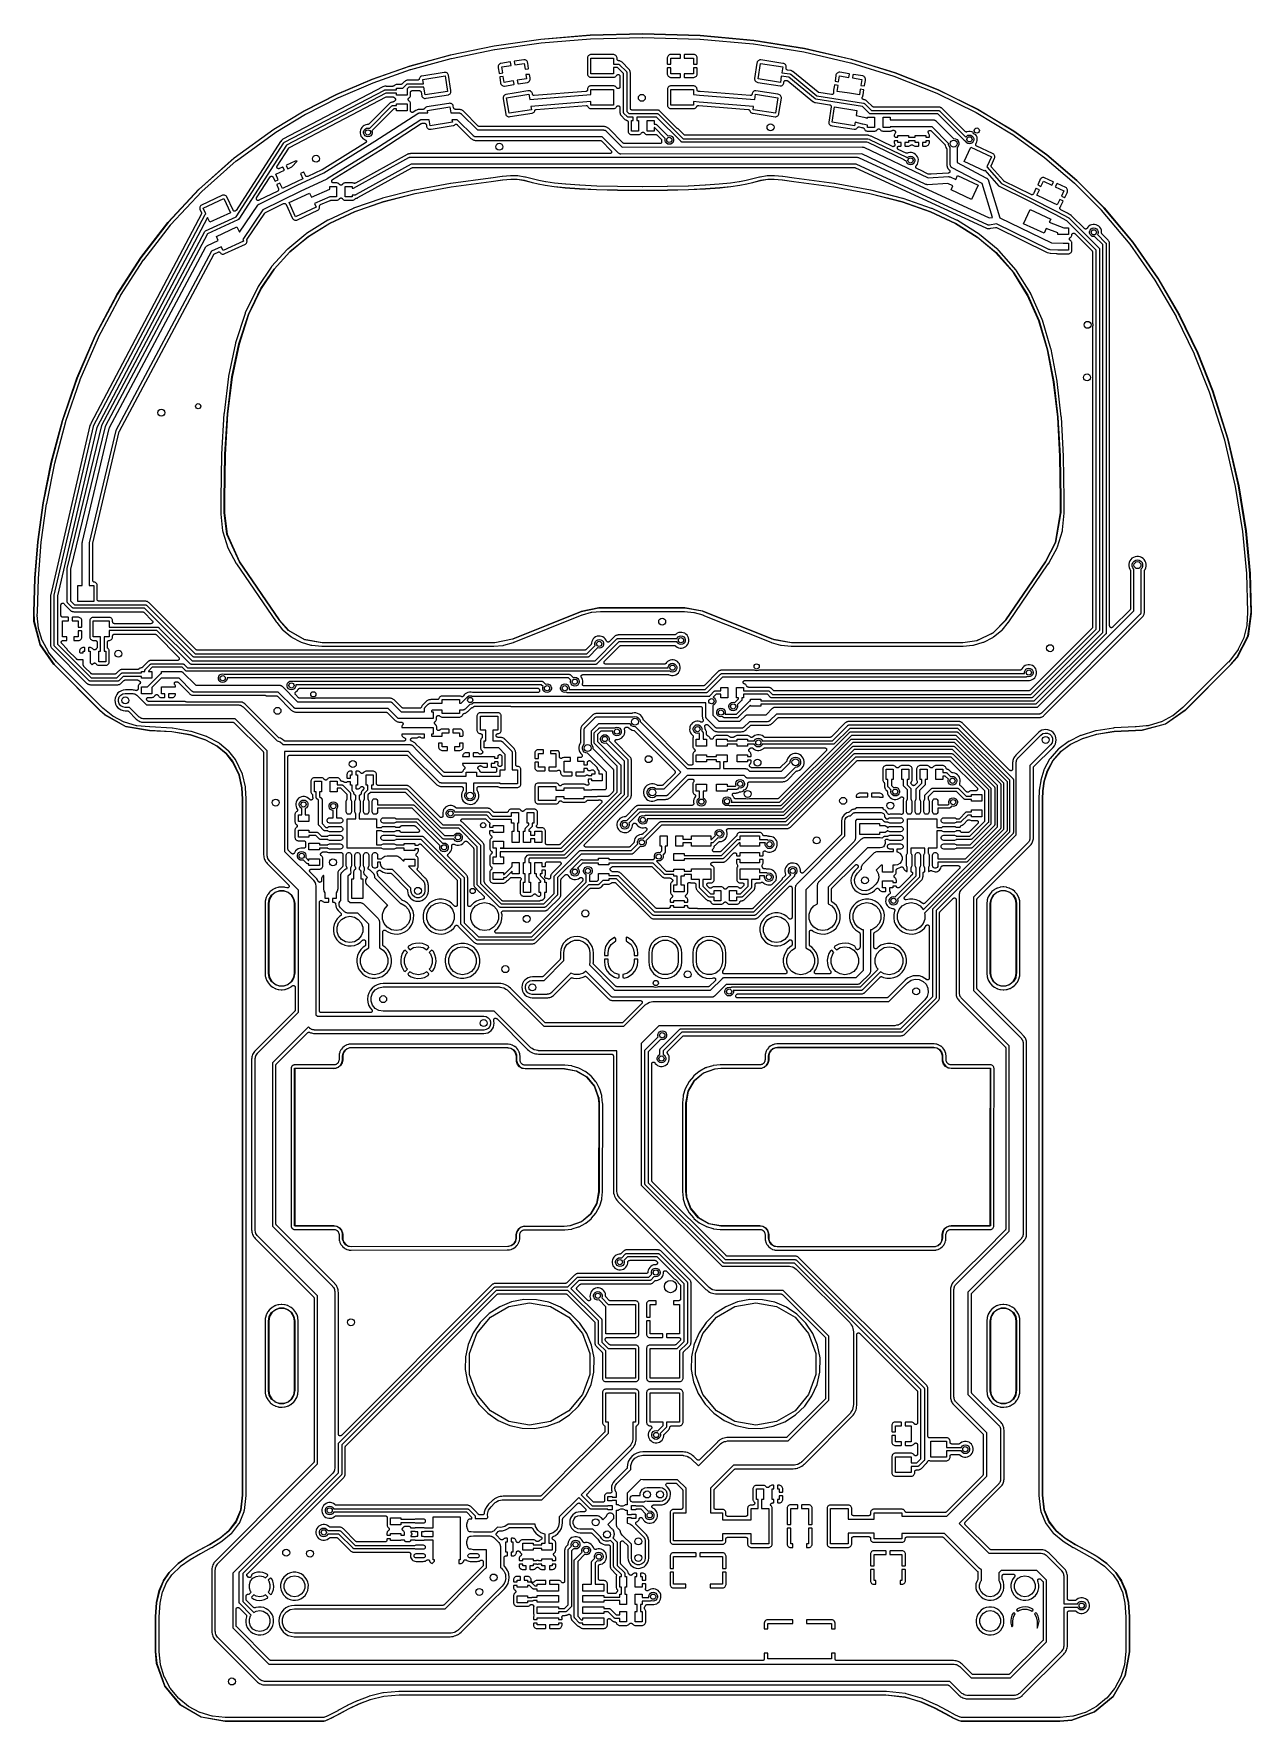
# Model space of a CAD drawing. Extents: x 69.6 to 139.6, y -158 to -61.
import ezdxf

# ---------------------------------------------------------------- set-up
doc = ezdxf.new("R2010")
doc.units = 0
doc.header["$MEASUREMENT"] = 0
doc.layers.add('BLACK', color=7, linetype='CONTINUOUS')

msp = doc.modelspace()

# ---------------------------------------------------------------- linework, layer by layer
at = {"layer": 'Black'}
for p, q in [((98.7376, -61.3419), (101.577, -61.1072)), ((101.577, -61.1072), (104.588, -61.027)), ((101.577, -61.1072), (101.577, -61.1072)), ((101.577, -61.1072), (101.577, -61.1072)), ((104.588, -61.037), (101.578, -61.1172)), ((104.588, -61.027), (104.588, -61.027)), ((104.588, -61.027), (104.588, -61.027)), ((104.588, -61.027), (107.898, -61.1242)), ((107.897, -61.1342), (104.588, -61.037)), ((93.5537, -62.2411), (96.0644, -61.7228)), ((96.0662, -61.7326), (93.5559, -62.2509)), ((93.5966, -62.4467), (96.0798, -61.9324)), ((96.0644, -61.7228), (96.0645, -61.7228)), ((96.0645, -61.7228), (96.0647, -61.7228)), ((96.0647, -61.7228), (98.7373, -61.342)), ((98.7386, -61.3519), (96.0662, -61.7326)), ((96.0798, -61.9324), (96.0874, -61.9322)), ((96.0874, -61.9322), (96.0907, -61.9311)), ((96.0907, -61.9311), (96.0947, -61.9306)), ((96.0947, -61.9306), (98.7648, -61.5506)), ((98.7373, -61.342), (98.7375, -61.342)), ((98.7375, -61.342), (98.7376, -61.3419)), ((101.578, -61.1172), (98.7386, -61.3519)), ((98.7648, -61.5506), (98.7678, -61.5507)), ((98.7678, -61.5507), (98.7707, -61.5499)), ((98.7707, -61.5499), (101.589, -61.3182)), ((101.589, -61.3182), (101.59, -61.3181)), ((101.59, -61.3181), (101.594, -61.3178)), ((101.59, -61.3181), (101.59, -61.3181)), ((101.594, -61.3178), (101.597, -61.3181)), ((101.597, -61.3181), (101.598, -61.3181)), ((101.598, -61.3181), (101.605, -61.3165)), ((101.605, -61.3165), (104.589, -61.2384)), ((104.589, -61.2384), (104.589, -61.2383)), ((104.589, -61.2383), (104.59, -61.2384)), ((104.59, -61.2384), (104.594, -61.2383)), ((104.594, -61.2383), (104.597, -61.2387)), ((104.597, -61.2387), (104.605, -61.2376)), ((104.597, -61.2387), (104.597, -61.2387)), ((104.605, -61.2376), (107.892, -61.3352)), ((107.892, -61.3352), (107.895, -61.3358)), ((107.895, -61.3358), (107.9, -61.3353)), ((110.999, -61.4183), (107.897, -61.1342)), ((107.898, -61.1242), (107.898, -61.1243)), ((107.898, -61.1243), (107.898, -61.1243)), ((107.898, -61.1243), (111, -61.4083)), ((107.9, -61.3353), (110.952, -61.6131)), ((110.952, -61.6131), (110.96, -61.6152)), ((110.96, -61.6152), (110.964, -61.6152)), ((110.964, -61.6152), (110.968, -61.6158)), ((110.968, -61.6158), (113.856, -62.0733)), ((113.898, -61.8776), (110.999, -61.4183)), ((111, -61.4083), (111, -61.4084)), ((111, -61.4084), (111, -61.4084)), ((111, -61.4084), (113.9, -61.8678)), ((113.856, -62.0733), (113.859, -62.0745)), ((113.859, -62.0745), (113.863, -62.0746)), ((113.863, -62.0746), (116.558, -62.6969)), ((116.603, -62.5008), (113.898, -61.8776)), ((113.9, -61.8678), (113.9, -61.8678)), ((113.9, -61.8678), (113.901, -61.8678)), ((113.901, -61.8678), (116.606, -62.4911)), ((89.0369, -63.6414), (91.1997, -62.8885)), ((91.2029, -62.898), (89.0403, -63.6508)), ((91.1997, -62.8885), (91.1999, -62.8885)), ((91.1999, -62.8885), (91.2001, -62.8884)), ((91.2001, -62.8884), (93.5534, -62.2412)), ((93.5559, -62.2509), (91.2029, -62.898)), ((91.2621, -63.0891), (93.5858, -62.4491)), ((93.5534, -62.2412), (93.5536, -62.2412)), ((93.5536, -62.2412), (93.5537, -62.2411)), ((93.5858, -62.4491), (93.5895, -62.4487)), ((93.5895, -62.4487), (93.5928, -62.4474)), ((93.5928, -62.4474), (93.5966, -62.4467)), ((96.2858, -62.9045), (96.284, -62.9456)), ((96.284, -62.9456), (96.2915, -62.9957)), ((96.2956, -62.8645), (96.2858, -62.9045)), ((96.2915, -62.9957), (96.3382, -63.2891)), ((96.3131, -62.8272), (96.2956, -62.8645)), ((96.3374, -62.7939), (96.3131, -62.8272)), ((96.3677, -62.7661), (96.3374, -62.7939)), ((96.4028, -62.7446), (96.3677, -62.7661)), ((96.4415, -62.7304), (96.4028, -62.7446)), ((96.9817, -62.6448), (96.4415, -62.7304)), ((96.4947, -62.9346), (97.0332, -62.8493)), ((96.5486, -63.2749), (96.4947, -62.9346)), ((97.0033, -62.6606), (96.9817, -62.6448)), ((97.0332, -62.8493), (97.0033, -62.6606)), ((97.2265, -62.6061), (97.2107, -62.6277)), ((97.2107, -62.6277), (97.2406, -62.8164)), ((97.7666, -62.5205), (97.2265, -62.6061)), ((97.2406, -62.8164), (97.7792, -62.7312)), ((97.8078, -62.5221), (97.7666, -62.5205)), ((97.7792, -62.7312), (97.8331, -63.0715)), ((97.8479, -62.5316), (97.8078, -62.5221)), ((97.8331, -63.0715), (98.0218, -63.0416)), ((97.8853, -62.5488), (97.8479, -62.5316)), ((97.9187, -62.5729), (97.8853, -62.5488)), ((97.9468, -62.603), (97.9187, -62.5729)), ((97.9685, -62.638), (97.9468, -62.603)), ((97.983, -62.6765), (97.9685, -62.638)), ((97.9912, -62.7264), (97.983, -62.6765)), ((98.0375, -63.0199), (97.9912, -62.7264)), ((98.0218, -63.0416), (98.0375, -63.0199)), ((101.424, -62.4053), (101.423, -62.454)), ((101.423, -62.454), (101.424, -63.345)), ((101.432, -62.3668), (101.424, -62.4053)), ((101.447, -62.3307), (101.432, -62.3668)), ((101.469, -62.2982), (101.447, -62.3307)), ((101.496, -62.2705), (101.469, -62.2982)), ((101.529, -62.2488), (101.496, -62.2705)), ((101.565, -62.2339), (101.529, -62.2488)), ((101.604, -62.2262), (101.565, -62.2339)), ((102.896, -62.226), (101.604, -62.2262)), ((101.624, -63.3254), (101.624, -62.4263)), ((101.624, -62.4263), (102.924, -62.4263)), ((102.945, -62.2264), (102.896, -62.226)), ((102.924, -62.4263), (102.924, -62.7758)), ((102.924, -62.7758), (103.196, -62.7758)), ((103.154, -62.9758), (102.924, -62.9758)), ((102.924, -62.9758), (102.924, -63.3254)), ((102.983, -62.2343), (102.945, -62.2264)), ((103.02, -62.2495), (102.983, -62.2343)), ((103.052, -62.2714), (103.02, -62.2495)), ((103.08, -62.2992), (103.052, -62.2714)), ((103.101, -62.3319), (103.08, -62.2992)), ((103.116, -62.3682), (103.101, -62.3319)), ((103.124, -62.4067), (103.116, -62.3682)), ((103.124, -62.4784), (103.124, -62.4067)), ((103.125, -62.4815), (103.124, -62.4784)), ((103.124, -62.4847), (103.125, -62.4815)), ((103.128, -62.4986), (103.124, -62.4847)), ((103.13, -62.5126), (103.128, -62.4986)), ((103.132, -62.5154), (103.13, -62.5126)), ((103.132, -62.5185), (103.132, -62.5154)), ((103.14, -62.5303), (103.132, -62.5185)), ((103.147, -62.5427), (103.14, -62.5303)), ((103.15, -62.5447), (103.147, -62.5427)), ((103.152, -62.5474), (103.15, -62.5447)), ((103.163, -62.5558), (103.152, -62.5474)), ((103.49, -63.3114), (103.154, -62.9758)), ((103.174, -62.565), (103.163, -62.5558)), ((103.177, -62.5661), (103.174, -62.565)), ((103.18, -62.568), (103.177, -62.5661)), ((103.193, -62.572), (103.18, -62.568)), ((103.207, -62.5769), (103.193, -62.572)), ((103.196, -62.7758), (103.2, -62.7766)), ((103.2, -62.7766), (103.205, -62.7762)), ((103.205, -62.7762), (103.217, -62.7796)), ((103.21, -62.5769), (103.207, -62.5769)), ((103.213, -62.5778), (103.21, -62.5769)), ((103.227, -62.5794), (103.213, -62.5778)), ((103.217, -62.7796), (103.23, -62.7819)), ((103.228, -62.5793), (103.227, -62.5794)), ((103.228, -62.5795), (103.228, -62.5793)), ((103.257, -62.5824), (103.228, -62.5795)), ((103.23, -62.7819), (103.234, -62.7841)), ((103.234, -62.7841), (103.238, -62.7852)), ((103.238, -62.7852), (103.249, -62.7927)), ((103.249, -62.7927), (103.26, -62.7992)), ((103.284, -62.5911), (103.257, -62.5824)), ((103.26, -62.7992), (103.263, -62.8026)), ((103.263, -62.8026), (103.267, -62.8051)), ((103.267, -62.8051), (103.661, -63.1993)), ((103.285, -62.5912), (103.284, -62.5911)), ((103.285, -62.5914), (103.285, -62.5912)), ((103.312, -62.5998), (103.285, -62.5914)), ((103.338, -62.6136), (103.312, -62.5998)), ((103.338, -62.6138), (103.338, -62.6136)), ((103.339, -62.6141), (103.338, -62.6138)), ((103.364, -62.6277), (103.339, -62.6141)), ((103.386, -62.6461), (103.364, -62.6277)), ((103.386, -62.6464), (103.386, -62.6461)), ((103.387, -62.6468), (103.386, -62.6464)), ((103.411, -62.6672), (103.387, -62.6468)), ((103.802, -63.0576), (103.411, -62.6672)), ((106.024, -62.3639), (106.016, -62.4042)), ((106.016, -62.4042), (106.016, -62.4549)), ((106.016, -62.4549), (106.016, -62.7519)), ((106.016, -62.7519), (106.035, -62.7708)), ((106.035, -62.9808), (106.016, -62.9998)), ((106.016, -62.9998), (106.016, -63.2968)), ((106.04, -62.3259), (106.024, -62.3639)), ((106.035, -62.7708), (106.226, -62.7708)), ((106.226, -62.9808), (106.035, -62.9808)), ((106.063, -62.2918), (106.04, -62.3259)), ((106.093, -62.2627), (106.063, -62.2918)), ((106.127, -62.2399), (106.093, -62.2627)), ((106.165, -62.2242), (106.127, -62.2399)), ((106.205, -62.2162), (106.165, -62.2242)), ((106.752, -62.2163), (106.205, -62.2162)), ((106.226, -62.7708), (106.226, -62.4263)), ((106.226, -62.4263), (106.771, -62.4263)), ((106.226, -63.3254), (106.226, -62.9808)), ((106.771, -62.2352), (106.752, -62.2163)), ((106.771, -62.4263), (106.771, -62.2352)), ((107, -62.2163), (106.981, -62.2352)), ((106.981, -62.2352), (106.981, -62.4263)), ((106.981, -62.4263), (107.526, -62.4263)), ((107.547, -62.2162), (107, -62.2163)), ((107.526, -62.4263), (107.526, -62.7708)), ((107.526, -62.7708), (107.718, -62.7708)), ((107.718, -62.9808), (107.526, -62.9808)), ((107.526, -62.9808), (107.526, -63.3254)), ((107.587, -62.2242), (107.547, -62.2162)), ((107.626, -62.2399), (107.587, -62.2242)), ((107.66, -62.2627), (107.626, -62.2399)), ((107.689, -62.2918), (107.66, -62.2627)), ((107.712, -62.3259), (107.689, -62.2918)), ((107.728, -62.3639), (107.712, -62.3259)), ((107.718, -62.7708), (107.737, -62.7519)), ((107.737, -62.9998), (107.718, -62.9808)), ((107.736, -62.4042), (107.728, -62.3639)), ((107.737, -62.4549), (107.736, -62.4042)), ((107.737, -62.7519), (107.737, -62.4549)), ((107.737, -63.2968), (107.737, -62.9998)), ((111.169, -62.7272), (111.03, -63.6073)), ((111.177, -62.6791), (111.169, -62.7272)), ((111.191, -62.6424), (111.177, -62.6791)), ((111.211, -62.6091), (111.191, -62.6424)), ((111.238, -62.5804), (111.211, -62.6091)), ((111.23, -63.6192), (111.371, -62.7312)), ((111.27, -62.5575), (111.238, -62.5804)), ((111.305, -62.5411), (111.27, -62.5575)), ((111.344, -62.532), (111.305, -62.5411)), ((111.383, -62.5305), (111.344, -62.532)), ((111.371, -62.7312), (112.655, -62.9346)), ((112.659, -62.7325), (111.383, -62.5305)), ((112.655, -62.9346), (112.602, -63.2699)), ((112.707, -62.7405), (112.659, -62.7325)), ((112.744, -62.7543), (112.707, -62.7405)), ((112.777, -62.7749), (112.744, -62.7543)), ((112.806, -62.8017), (112.777, -62.7749)), ((112.829, -62.8335), (112.806, -62.8017)), ((112.845, -62.8692), (112.829, -62.8335)), ((112.854, -62.9073), (112.845, -62.8692)), ((112.846, -63.019), (112.848, -63.0096)), ((112.848, -63.0268), (112.846, -63.019)), ((112.847, -63.0001), (112.856, -62.9465)), ((112.848, -63.0096), (112.847, -63.0001)), ((112.848, -63.0348), (112.848, -63.0268)), ((112.851, -63.0437), (112.848, -63.0348)), ((112.853, -63.053), (112.851, -63.0437)), ((112.858, -63.0598), (112.853, -63.053)), ((112.856, -62.9465), (112.854, -62.9073)), ((116.558, -62.6969), (116.561, -62.6983)), ((116.561, -62.6983), (116.567, -62.699)), ((116.567, -62.699), (119.033, -63.4575)), ((119.119, -63.2765), (116.603, -62.5008)), ((116.606, -62.4911), (116.606, -62.4912)), ((116.606, -62.4912), (116.606, -62.4912)), ((116.606, -62.4912), (119.122, -63.267)), ((87.0164, -64.5025), (89.0366, -63.6416)), ((89.0403, -63.6508), (87.0205, -64.5117)), ((87.1238, -64.685), (89.1004, -63.8419)), ((89.0366, -63.6416), (89.0367, -63.6415)), ((89.0367, -63.6415), (89.0369, -63.6414)), ((89.1004, -63.8419), (89.1037, -63.8412)), ((89.1037, -63.8412), (89.1067, -63.8395)), ((89.1067, -63.8395), (91.2557, -63.0911)), ((90.2912, -64.0266), (90.2798, -64.0332)), ((90.2939, -64.0234), (90.2912, -64.0266)), ((90.2974, -64.021), (90.2939, -64.0234)), ((90.3233, -63.9953), (90.2974, -64.021)), ((90.3559, -63.9736), (90.3233, -63.9953)), ((90.3922, -63.9586), (90.3559, -63.9736)), ((90.4307, -63.951), (90.3922, -63.9586)), ((90.6838, -63.9509), (90.4307, -63.951)), ((90.6881, -63.9502), (90.6838, -63.9509)), ((90.6925, -63.9505), (90.6881, -63.9502)), ((90.7051, -63.9472), (90.6925, -63.9505)), ((90.718, -63.9449), (90.7051, -63.9472)), ((90.7218, -63.9427), (90.718, -63.9449)), ((90.726, -63.9416), (90.7218, -63.9427)), ((90.7368, -63.9341), (90.726, -63.9416)), ((90.7481, -63.9275), (90.7368, -63.9341)), ((90.7509, -63.9242), (90.7481, -63.9275)), ((90.7545, -63.9216), (90.7509, -63.9242)), ((90.8911, -63.785), (90.7545, -63.9216)), ((90.8079, -64.151), (91.0328, -63.9262)), ((90.9159, -63.7652), (90.8911, -63.785)), ((90.8911, -63.785), (90.8911, -63.785)), ((90.9162, -63.7648), (90.9159, -63.7652)), ((90.9167, -63.7646), (90.9162, -63.7648)), ((90.939, -63.7464), (90.9167, -63.7646)), ((90.9645, -63.7332), (90.939, -63.7464)), ((90.9649, -63.7329), (90.9645, -63.7332)), ((90.9654, -63.7327), (90.9649, -63.7329)), ((90.9908, -63.7192), (90.9654, -63.7327)), ((91.0183, -63.7112), (90.9908, -63.7192)), ((91.0188, -63.711), (91.0183, -63.7112)), ((91.0193, -63.7109), (91.0188, -63.711)), ((91.0468, -63.7026), (91.0193, -63.7109)), ((91.0328, -63.9262), (91.0364, -63.9237)), ((91.0364, -63.9237), (91.0392, -63.9203)), ((91.0392, -63.9203), (91.0505, -63.9138)), ((91.0754, -63.7001), (91.0468, -63.7026)), ((91.0505, -63.9138), (91.0612, -63.9063)), ((91.0612, -63.9063), (91.0655, -63.9051)), ((91.0655, -63.9051), (91.0693, -63.9029)), ((91.0693, -63.9029), (91.0822, -63.9007)), ((91.0759, -63.7), (91.0754, -63.7001)), ((91.0764, -63.7), (91.0759, -63.7)), ((91.1084, -63.6969), (91.0764, -63.7)), ((91.0822, -63.9007), (91.0948, -63.8973)), ((91.0948, -63.8973), (91.0992, -63.8977)), ((91.0992, -63.8977), (91.1035, -63.8969)), ((91.1035, -63.8969), (91.9872, -63.8969)), ((91.6541, -63.6969), (91.1084, -63.6969)), ((91.2557, -63.0911), (91.259, -63.0906)), ((91.259, -63.0906), (91.2621, -63.0891)), ((91.668, -63.6945), (91.6541, -63.6969)), ((91.682, -63.6929), (91.668, -63.6945)), ((91.685, -63.6914), (91.682, -63.6929)), ((91.6883, -63.6909), (91.685, -63.6914)), ((91.7005, -63.6838), (91.6883, -63.6909)), ((91.7132, -63.6776), (91.7005, -63.6838)), ((91.7155, -63.6752), (91.7132, -63.6776)), ((91.7184, -63.6735), (91.7155, -63.6752)), ((91.7274, -63.6627), (91.7184, -63.6735)), ((91.7372, -63.6525), (91.7274, -63.6627)), ((91.7386, -63.6495), (91.7372, -63.6525)), ((91.7407, -63.6469), (91.7386, -63.6495)), ((91.7455, -63.6336), (91.7407, -63.6469)), ((91.7512, -63.6208), (91.7455, -63.6336)), ((91.7593, -63.5878), (91.7512, -63.6208)), ((91.7759, -63.5523), (91.7593, -63.5878)), ((91.799, -63.5206), (91.7759, -63.5523)), ((91.8279, -63.4941), (91.799, -63.5206)), ((91.8614, -63.4736), (91.8279, -63.4941)), ((91.8982, -63.4601), (91.8614, -63.4736)), ((93.1746, -63.2577), (91.8982, -63.4601)), ((91.9489, -63.6546), (93.2333, -63.4511)), ((91.9872, -63.8969), (91.9489, -63.6546)), ((93.2228, -63.2504), (93.1746, -63.2577)), ((93.262, -63.2522), (93.2228, -63.2504)), ((93.2333, -63.4511), (93.374, -64.3392)), ((93.3001, -63.2616), (93.262, -63.2522)), ((93.3356, -63.2782), (93.3001, -63.2616)), ((93.3673, -63.3013), (93.3356, -63.2782)), ((93.3938, -63.3302), (93.3673, -63.3013)), ((93.4143, -63.3637), (93.3938, -63.3302)), ((93.4278, -63.4005), (93.4143, -63.3637)), ((93.5674, -64.2805), (93.4278, -63.4005)), ((96.3382, -63.2891), (96.3599, -63.3048)), ((96.3599, -63.3048), (96.5486, -63.2749)), ((96.3927, -63.5122), (96.377, -63.5339)), ((96.377, -63.5339), (96.4232, -63.8274)), ((96.5814, -63.4823), (96.3927, -63.5122)), ((96.4232, -63.8274), (96.4315, -63.8773)), ((96.4315, -63.8773), (96.446, -63.9158)), ((96.446, -63.9158), (96.4677, -63.9508)), ((96.4677, -63.9508), (96.4958, -63.981)), ((96.4958, -63.981), (96.5292, -64.0051)), ((96.5292, -64.0051), (96.5666, -64.0222)), ((96.5666, -64.0222), (96.6067, -64.0317)), ((96.6353, -63.8227), (96.5814, -63.4823)), ((97.0332, -63.7597), (96.6353, -63.8227)), ((96.6479, -64.0333), (97.188, -63.9478)), ((97.1739, -63.7374), (97.0332, -63.7597)), ((97.2038, -63.9261), (97.1739, -63.7374)), ((97.188, -63.9478), (97.2038, -63.9261)), ((97.9198, -63.6192), (97.3813, -63.7045)), ((97.3813, -63.7045), (97.4112, -63.8933)), ((97.4112, -63.8933), (97.4328, -63.909)), ((97.4328, -63.909), (97.973, -63.8234)), ((98.0941, -63.3769), (97.8814, -63.3769)), ((97.8814, -63.3769), (97.9198, -63.6192)), ((97.973, -63.8234), (98.0117, -63.8092)), ((98.0117, -63.8092), (98.0468, -63.7878)), ((98.0468, -63.7878), (98.0771, -63.7599)), ((98.0771, -63.7599), (98.1014, -63.7267)), ((98.123, -63.5582), (98.0941, -63.3769)), ((98.1014, -63.7267), (98.1188, -63.6893)), ((98.1188, -63.6893), (98.1287, -63.6493)), ((98.1305, -63.6082), (98.123, -63.5582)), ((98.1287, -63.6493), (98.1305, -63.6082)), ((101.424, -63.345), (101.431, -63.3835)), ((101.431, -63.3835), (101.446, -63.4198)), ((101.446, -63.4198), (101.468, -63.4524)), ((101.468, -63.4524), (101.495, -63.4803)), ((101.495, -63.4803), (101.528, -63.5022)), ((101.528, -63.5022), (101.564, -63.5174)), ((101.564, -63.5174), (101.603, -63.5253)), ((101.604, -64.0246), (101.565, -64.0322)), ((101.603, -63.5253), (101.651, -63.5256)), ((102.896, -64.0244), (101.604, -64.0246)), ((102.924, -63.3254), (101.624, -63.3254)), ((101.651, -63.5256), (102.944, -63.5254)), ((102.945, -64.0247), (102.896, -64.0244)), ((102.944, -63.5254), (102.982, -63.5178)), ((102.983, -64.0326), (102.945, -64.0247)), ((102.982, -63.5178), (103.018, -63.5029)), ((103.018, -63.5029), (103.051, -63.4812)), ((103.051, -63.4812), (103.079, -63.4535)), ((103.079, -63.4535), (103.106, -63.4129)), ((103.106, -63.4129), (103.109, -63.4099)), ((103.109, -63.4099), (103.113, -63.4025)), ((103.113, -63.4025), (103.115, -63.401)), ((103.115, -63.401), (103.117, -63.3989)), ((103.117, -63.3989), (103.128, -63.3899)), ((103.128, -63.3899), (103.13, -63.3879)), ((103.13, -63.3879), (103.131, -63.3874)), ((103.131, -63.3874), (103.14, -63.3802)), ((103.14, -63.3802), (103.142, -63.3794)), ((103.142, -63.3794), (103.144, -63.3779)), ((103.144, -63.3779), (103.159, -63.3735)), ((103.159, -63.3735), (103.173, -63.3683)), ((103.173, -63.3683), (103.175, -63.3683)), ((103.175, -63.3683), (103.177, -63.3676)), ((103.177, -63.3676), (103.192, -63.3683)), ((103.192, -63.3683), (103.207, -63.3683)), ((103.207, -63.3683), (103.21, -63.3692)), ((103.21, -63.3692), (103.212, -63.3693)), ((103.212, -63.3693), (103.226, -63.3751)), ((103.226, -63.3751), (103.24, -63.3802)), ((103.24, -63.3802), (103.242, -63.3818)), ((103.242, -63.3818), (103.244, -63.3828)), ((103.244, -63.3828), (103.255, -63.3929)), ((103.255, -63.3929), (103.267, -63.4025)), ((103.267, -63.4025), (103.268, -63.4047)), ((103.268, -63.4047), (103.27, -63.4064)), ((103.27, -63.4064), (103.276, -63.4197)), ((103.276, -63.4197), (103.284, -63.4326)), ((103.284, -63.4326), (103.284, -63.435)), ((103.284, -63.435), (103.286, -63.4372)), ((103.286, -63.4372), (103.287, -63.4521)), ((103.287, -63.4521), (103.288, -63.4573)), ((103.288, -63.4573), (103.289, -63.4583)), ((103.289, -63.4583), (103.289, -63.4588)), ((103.289, -63.4588), (103.29, -63.4668)), ((103.29, -63.4668), (103.29, -64.0828)), ((103.49, -65.54), (103.49, -63.3114)), ((103.661, -63.1993), (103.663, -63.2029)), ((103.663, -63.2029), (103.667, -63.2057)), ((103.667, -63.2057), (103.673, -63.217)), ((103.673, -63.217), (103.681, -63.2277)), ((103.681, -63.2277), (103.682, -63.232)), ((103.682, -63.232), (103.684, -63.2358)), ((103.684, -63.2358), (103.686, -63.2487)), ((103.686, -63.2487), (103.69, -63.2613)), ((103.69, -63.2613), (103.689, -63.2657)), ((103.689, -63.2657), (103.69, -63.27)), ((103.69, -63.27), (103.69, -65.4986)), ((103.822, -63.0824), (103.802, -63.0576)), ((103.802, -63.0576), (103.802, -63.0576)), ((103.822, -63.0827), (103.822, -63.0824)), ((103.822, -63.0832), (103.822, -63.0827)), ((103.84, -63.1055), (103.822, -63.0832)), ((103.854, -63.131), (103.84, -63.1055)), ((103.854, -63.1314), (103.854, -63.131)), ((103.854, -63.1319), (103.854, -63.1314)), ((103.868, -63.1573), (103.854, -63.1319)), ((103.876, -63.1848), (103.868, -63.1573)), ((103.876, -63.1853), (103.876, -63.1848)), ((103.876, -63.1858), (103.876, -63.1853)), ((103.884, -63.2133), (103.876, -63.1858)), ((103.887, -63.2419), (103.884, -63.2133)), ((103.887, -63.2424), (103.887, -63.2419)), ((103.887, -63.2429), (103.887, -63.2424)), ((103.89, -63.2749), (103.887, -63.2429)), ((103.89, -65.32), (103.89, -63.2749)), ((106.016, -63.2968), (106.016, -63.3475)), ((106.016, -63.3475), (106.024, -63.3878)), ((106.024, -63.3878), (106.04, -63.4258)), ((106.04, -63.4258), (106.063, -63.4599)), ((106.063, -63.4599), (106.093, -63.4889)), ((106.093, -63.4889), (106.127, -63.5117)), ((106.127, -63.5117), (106.165, -63.5274)), ((106.165, -63.5274), (106.205, -63.5354)), ((106.206, -64.0246), (106.168, -64.0322)), ((106.205, -63.5354), (106.752, -63.5354)), ((106.771, -64.0245), (106.206, -64.0246)), ((106.771, -63.3254), (106.226, -63.3254)), ((106.752, -63.5354), (106.771, -63.5165)), ((106.771, -63.5165), (106.771, -63.3254)), ((106.871, -64.0245), (106.771, -64.0245)), ((107.499, -64.0244), (106.871, -64.0245)), ((107.526, -63.3254), (106.981, -63.3254)), ((106.981, -63.3254), (106.981, -63.5165)), ((106.981, -63.5165), (107, -63.5354)), ((107, -63.5354), (107.547, -63.5354)), ((107.547, -64.0247), (107.499, -64.0244)), ((107.547, -63.5354), (107.587, -63.5274)), ((107.586, -64.0326), (107.547, -64.0247)), ((107.587, -63.5274), (107.626, -63.5117)), ((107.626, -63.5117), (107.66, -63.4889)), ((107.66, -63.4889), (107.689, -63.4599)), ((107.689, -63.4599), (107.712, -63.4258)), ((107.712, -63.4258), (107.728, -63.3878)), ((107.728, -63.3878), (107.736, -63.3475)), ((107.736, -63.3475), (107.737, -63.2968)), ((111.03, -63.6073), (111.031, -63.6465)), ((111.031, -63.6465), (111.04, -63.6847)), ((111.04, -63.6847), (111.056, -63.7203)), ((111.056, -63.7203), (111.079, -63.7521)), ((111.079, -63.7521), (111.108, -63.7789)), ((111.108, -63.7789), (111.141, -63.7996)), ((111.141, -63.7996), (111.178, -63.8134)), ((111.178, -63.8134), (111.226, -63.8213)), ((111.226, -63.8213), (112.503, -64.0233)), ((112.515, -63.8227), (111.23, -63.6192)), ((112.503, -64.0233), (112.542, -64.0218)), ((112.571, -63.4674), (112.515, -63.8227)), ((112.542, -64.0218), (112.58, -64.0127)), ((113.006, -63.5294), (112.571, -63.4674)), ((112.58, -64.0127), (112.616, -63.9964)), ((112.602, -63.2699), (113.061, -63.3353)), ((112.616, -63.9964), (112.648, -63.9734)), ((112.648, -63.9734), (112.674, -63.9447)), ((112.674, -63.9447), (112.695, -63.9114)), ((112.695, -63.9114), (112.709, -63.8747)), ((112.709, -63.8747), (112.717, -63.8267)), ((112.717, -63.8267), (112.722, -63.7904)), ((112.722, -63.7904), (112.725, -63.7828)), ((112.725, -63.7828), (112.726, -63.7749)), ((112.726, -63.7749), (112.731, -63.7665)), ((112.731, -63.7665), (112.734, -63.7575)), ((112.734, -63.7575), (112.739, -63.7513)), ((112.739, -63.7513), (112.743, -63.7443)), ((112.743, -63.7443), (112.75, -63.7379)), ((112.75, -63.7379), (112.756, -63.7305)), ((112.756, -63.7305), (112.762, -63.7264)), ((112.762, -63.7264), (112.768, -63.7211)), ((112.768, -63.7211), (112.777, -63.7175)), ((112.777, -63.7175), (112.785, -63.7126)), ((112.785, -63.7126), (112.793, -63.7111)), ((112.793, -63.7111), (112.801, -63.7081)), ((112.801, -63.7081), (112.81, -63.7078)), ((112.81, -63.7078), (112.819, -63.706)), ((112.819, -63.706), (112.827, -63.7072)), ((112.827, -63.7072), (112.835, -63.707)), ((112.835, -63.707), (112.894, -63.7154)), ((112.861, -63.0672), (112.858, -63.0598)), ((112.867, -63.0744), (112.861, -63.0672)), ((112.872, -63.0825), (112.867, -63.0744)), ((112.878, -63.0874), (112.872, -63.0825)), ((112.883, -63.0934), (112.878, -63.0874)), ((112.892, -63.098), (112.883, -63.0934)), ((112.899, -63.1039), (112.892, -63.098)), ((112.894, -63.7154), (112.904, -63.7184)), ((112.907, -63.1064), (112.899, -63.1039)), ((112.904, -63.7184), (112.913, -63.72)), ((112.914, -63.1103), (112.907, -63.1064)), ((112.913, -63.72), (112.92, -63.7238)), ((112.923, -63.1117), (112.914, -63.1103)), ((112.92, -63.7238), (112.927, -63.7261)), ((112.932, -63.1147), (112.923, -63.1117)), ((112.927, -63.7261), (112.935, -63.7322)), ((113.089, -63.1371), (112.932, -63.1147)), ((112.935, -63.7322), (112.944, -63.737)), ((112.944, -63.737), (114.38, -64.9131)), ((114.51, -64.7618), (113.006, -63.5294)), ((113.061, -63.3353), (113.071, -63.3384)), ((113.071, -63.3384), (113.08, -63.3399)), ((113.08, -63.3399), (113.087, -63.3437)), ((113.087, -63.3437), (113.094, -63.3461)), ((113.114, -63.1436), (113.089, -63.1371)), ((113.089, -63.1371), (113.089, -63.1371)), ((113.094, -63.3461), (113.102, -63.3522)), ((113.102, -63.3522), (113.111, -63.3569)), ((113.111, -63.3569), (114.616, -64.5899)), ((113.117, -63.1438), (113.114, -63.1436)), ((113.12, -63.1448), (113.117, -63.1438)), ((113.134, -63.1477), (113.12, -63.1448)), ((113.135, -63.1478), (113.134, -63.1477)), ((113.141, -63.1493), (113.135, -63.1478)), ((113.148, -63.1522), (113.141, -63.1493)), ((113.15, -63.1529), (113.148, -63.1522)), ((113.17, -63.1621), (113.15, -63.1529)), ((113.172, -63.1628), (113.17, -63.1621)), ((113.175, -63.1644), (113.172, -63.1628)), ((113.188, -63.1701), (113.175, -63.1644)), ((113.189, -63.1702), (113.188, -63.1701)), ((113.195, -63.173), (113.189, -63.1702)), ((113.201, -63.1771), (113.195, -63.173)), ((113.203, -63.1782), (113.201, -63.1771)), ((113.22, -63.1908), (113.203, -63.1782)), ((113.222, -63.1921), (113.22, -63.1908)), ((113.224, -63.1941), (113.222, -63.1921)), ((113.241, -63.2053), (113.224, -63.1941)), ((114.681, -64.3839), (113.241, -63.2053)), ((115.62, -63.9847), (115.573, -64.2781)), ((115.641, -63.969), (115.62, -63.9847)), ((115.83, -63.9989), (115.641, -63.969)), ((115.705, -63.4464), (115.658, -63.7399)), ((115.658, -63.7399), (115.674, -63.7616)), ((115.674, -63.7616), (115.863, -63.7915)), ((115.713, -63.3965), (115.705, -63.4464)), ((115.727, -63.358), (115.713, -63.3965)), ((115.749, -63.323), (115.727, -63.358)), ((115.777, -63.2929), (115.749, -63.323)), ((115.776, -64.3392), (115.83, -63.9989)), ((115.811, -63.2688), (115.777, -63.2929)), ((115.848, -63.2516), (115.811, -63.2688)), ((115.888, -63.2421), (115.848, -63.2516)), ((115.863, -63.7915), (115.917, -63.4511)), ((115.929, -63.2405), (115.888, -63.2421)), ((115.917, -63.4511), (116.455, -63.5364)), ((116.469, -63.3261), (115.929, -63.2405)), ((116.455, -63.5364), (116.485, -63.3477)), ((116.485, -63.3477), (116.469, -63.3261)), ((116.689, -63.402), (116.663, -63.5693)), ((116.663, -63.5693), (117.201, -63.6546)), ((116.692, -63.3806), (116.689, -63.402)), ((116.714, -63.3648), (116.692, -63.3806)), ((117.254, -63.4504), (116.714, -63.3648)), ((117.201, -63.6546), (117.147, -63.9949)), ((117.147, -63.9949), (117.336, -64.0248)), ((117.293, -63.4646), (117.254, -63.4504)), ((117.328, -63.486), (117.293, -63.4646)), ((117.358, -63.5139), (117.328, -63.486)), ((117.336, -64.0248), (117.358, -64.0091)), ((117.383, -63.5472), (117.358, -63.5139)), ((117.358, -64.0091), (117.404, -63.7156)), ((117.4, -63.5845), (117.383, -63.5472)), ((117.41, -63.6245), (117.4, -63.5845)), ((117.404, -63.7156), (117.412, -63.6656)), ((117.412, -63.6656), (117.41, -63.6245)), ((119.033, -63.4575), (119.038, -63.4602)), ((119.038, -63.4602), (119.042, -63.4611)), ((119.042, -63.4611), (119.046, -63.4625)), ((119.046, -63.4625), (121.514, -64.44)), ((121.588, -64.253), (119.119, -63.2765)), ((119.122, -63.267), (119.122, -63.2671)), ((119.122, -63.2671), (119.123, -63.2671)), ((119.123, -63.2671), (121.592, -64.2437)), ((89.6582, -64.0796), (83.9153, -67.0819)), ((84.0037, -67.2613), (89.7537, -64.2613)), ((89.8245, -64.45), (84.1197, -67.4264)), ((84.2861, -67.5651), (89.8404, -64.6614)), ((85.1341, -65.4636), (87.0161, -64.5027)), ((87.0205, -64.5117), (85.1388, -65.4724)), ((85.2297, -65.6505), (87.1079, -64.6936)), ((87.0161, -64.5027), (87.0162, -64.5026)), ((87.0162, -64.5026), (87.0164, -64.5025)), ((87.1079, -64.6936), (87.1091, -64.6928)), ((87.1091, -64.6928), (87.1108, -64.6921)), ((87.1108, -64.6921), (87.1122, -64.6914)), ((87.1122, -64.6914), (87.1134, -64.691)), ((87.1134, -64.691), (87.1168, -64.6896)), ((87.1168, -64.6896), (87.1238, -64.685)), ((89.717, -64.0568), (89.6582, -64.0796)), ((89.6582, -64.0796), (89.6582, -64.0796)), ((89.7745, -64.0466), (89.717, -64.0568)), ((89.7537, -64.2613), (89.7601, -64.2593)), ((89.7601, -64.2593), (89.7658, -64.256)), ((89.7658, -64.256), (89.7765, -64.2541)), ((89.8401, -64.048), (89.7745, -64.0466)), ((89.7765, -64.2541), (89.7869, -64.2509)), ((89.7869, -64.2509), (89.7935, -64.2512)), ((89.7935, -64.2512), (89.8, -64.25)), ((89.8, -64.25), (90.4503, -64.2503)), ((90.4503, -64.4503), (89.8245, -64.45)), ((89.843, -64.0481), (89.8401, -64.048)), ((89.8404, -64.6614), (89.8467, -64.6594)), ((89.8536, -64.05), (89.843, -64.0481)), ((89.8467, -64.6594), (89.8525, -64.656)), ((89.8525, -64.656), (89.8632, -64.6542)), ((90.2269, -64.05), (89.8536, -64.05)), ((89.8632, -64.6542), (89.8735, -64.6509)), ((89.8735, -64.6509), (89.8802, -64.6512)), ((89.8802, -64.6512), (89.8867, -64.65)), ((89.8867, -64.65), (90.2263, -64.65)), ((90.1114, -64.9859), (90.0859, -64.9991)), ((90.1118, -64.9856), (90.1114, -64.9859)), ((90.1123, -64.9854), (90.1118, -64.9856)), ((90.1377, -64.9719), (90.1123, -64.9854)), ((90.1652, -64.9639), (90.1377, -64.9719)), ((90.1657, -64.9637), (90.1652, -64.9639)), ((90.1662, -64.9636), (90.1657, -64.9637)), ((90.1937, -64.9553), (90.1662, -64.9636)), ((90.2223, -64.9528), (90.1937, -64.9553)), ((90.2228, -64.9527), (90.2223, -64.9528)), ((90.2234, -64.9527), (90.2228, -64.9527)), ((90.2336, -64.9517), (90.2234, -64.9527)), ((90.2263, -64.65), (90.2308, -64.6508)), ((90.2311, -64.0493), (90.2269, -64.05)), ((90.2308, -64.6508), (90.2353, -64.6504)), ((90.2353, -64.0496), (90.2311, -64.0493)), ((90.2497, -64.9472), (90.2336, -64.9517)), ((90.2481, -64.0463), (90.2353, -64.0496)), ((90.2353, -64.6504), (90.2478, -64.6538)), ((90.2478, -64.6538), (90.2605, -64.656)), ((90.2612, -64.044), (90.2481, -64.0463)), ((90.2658, -64.943), (90.2497, -64.9472)), ((90.2605, -64.656), (90.2644, -64.6583)), ((90.2648, -64.0419), (90.2612, -64.044)), ((90.2644, -64.6583), (90.2688, -64.6595)), ((90.2689, -64.0408), (90.2648, -64.0419)), ((90.2664, -64.9426), (90.2658, -64.943)), ((90.2671, -64.9424), (90.2664, -64.9426)), ((90.2806, -64.9327), (90.2671, -64.9424)), ((90.2688, -64.6595), (90.2794, -64.6669)), ((90.2798, -64.0332), (90.2689, -64.0408)), ((90.2794, -64.6669), (90.2905, -64.6734)), ((90.2944, -64.9232), (90.2806, -64.9327)), ((90.2905, -64.6734), (90.2935, -64.6769)), ((90.2935, -64.6769), (90.2972, -64.6795)), ((90.3233, -64.8944), (90.2944, -64.9232)), ((90.2972, -64.6795), (90.3222, -64.7047)), ((90.3222, -64.7047), (90.3406, -64.7171)), ((90.34, -64.8833), (90.3233, -64.8944)), ((90.3441, -64.8794), (90.34, -64.8833)), ((90.3406, -64.7171), (90.3444, -64.7208)), ((90.349, -64.8766), (90.3441, -64.8794)), ((90.3444, -64.7208), (90.349, -64.7234)), ((90.349, -64.7234), (90.3526, -64.7277)), ((90.3524, -64.8726), (90.349, -64.8766)), ((90.3566, -64.8695), (90.3524, -64.8726)), ((90.3526, -64.7277), (90.3571, -64.731)), ((90.3604, -64.8639), (90.3566, -64.8695)), ((90.3571, -64.731), (90.3608, -64.7366)), ((90.3652, -64.8593), (90.3604, -64.8639)), ((90.3608, -64.7366), (90.3656, -64.7412)), ((90.3677, -64.8543), (90.3652, -64.8593)), ((90.3656, -64.7412), (90.3679, -64.746)), ((90.3713, -64.85), (90.3677, -64.8543)), ((90.3679, -64.746), (90.3713, -64.75)), ((90.3713, -64.75), (90.3732, -64.7553)), ((90.3731, -64.845), (90.3713, -64.85)), ((90.3761, -64.8407), (90.3731, -64.845)), ((90.3732, -64.7553), (90.3763, -64.76)), ((90.3777, -64.8342), (90.3761, -64.8407)), ((90.3763, -64.76), (90.3779, -64.7665)), ((90.3806, -64.8282), (90.3777, -64.8342)), ((90.3779, -64.7665), (90.3808, -64.7724)), ((90.3813, -64.8227), (90.3806, -64.8282)), ((90.3808, -64.7724), (90.3814, -64.7777)), ((90.3832, -64.8174), (90.3813, -64.8227)), ((90.3814, -64.7777), (90.3832, -64.7826)), ((90.3832, -64.7826), (90.3832, -64.7883)), ((90.3832, -64.7883), (90.3845, -64.7937)), ((90.3845, -64.807), (90.3832, -64.8121)), ((90.3832, -64.8121), (90.3832, -64.8174)), ((90.3845, -64.7937), (90.3838, -64.8003)), ((90.3838, -64.8003), (90.3845, -64.807)), ((90.4503, -64.2503), (90.4503, -64.151)), ((90.4503, -64.151), (90.8079, -64.151)), ((90.4503, -64.5498), (90.4503, -64.4503)), ((91.0497, -64.5498), (90.4503, -64.5498)), ((91.1449, -64.0969), (91.0497, -64.1921)), ((91.0497, -64.1921), (91.0497, -64.5498)), ((91.1155, -64.793), (91.1182, -64.7825)), ((91.1162, -64.7996), (91.1155, -64.793)), ((91.1155, -64.8063), (91.1162, -64.7996)), ((91.118, -64.8168), (91.1155, -64.8063)), ((91.1192, -64.8276), (91.118, -64.8168)), ((91.1182, -64.7825), (91.1194, -64.7718)), ((91.1221, -64.8335), (91.1192, -64.8276)), ((91.1194, -64.7718), (91.1223, -64.7658)), ((91.1237, -64.84), (91.1221, -64.8335)), ((91.1223, -64.7658), (91.1239, -64.7593)), ((91.1296, -64.849), (91.1237, -64.84)), ((91.1239, -64.7593), (91.13, -64.7503)), ((91.1344, -64.8588), (91.1296, -64.849)), ((91.13, -64.7503), (91.1348, -64.7406)), ((91.1392, -64.8634), (91.1344, -64.8588)), ((91.1348, -64.7406), (91.1396, -64.7361)), ((91.1429, -64.869), (91.1392, -64.8634)), ((91.1396, -64.7361), (91.1434, -64.7305)), ((91.1516, -64.8754), (91.1429, -64.869)), ((91.1434, -64.7305), (91.1521, -64.7242)), ((92.0189, -64.0969), (91.1449, -64.0969)), ((91.1594, -64.8829), (91.1516, -64.8754)), ((91.1521, -64.7242), (91.16, -64.7167)), ((91.1778, -64.8953), (91.1594, -64.8829)), ((91.16, -64.7167), (91.1767, -64.7056)), ((91.1767, -64.7056), (91.2046, -64.6779)), ((91.2055, -64.9232), (91.1778, -64.8953)), ((91.2046, -64.6779), (91.2265, -64.6454)), ((91.2272, -64.9558), (91.2055, -64.9232)), ((91.2265, -64.6454), (91.2417, -64.6092)), ((91.2421, -64.9921), (91.2272, -64.9558)), ((91.2417, -64.6092), (91.2496, -64.5708)), ((91.2497, -65.0306), (91.2421, -64.9921)), ((91.2496, -64.5708), (91.2499, -64.5221)), ((91.2499, -64.397), (91.2514, -64.3883)), ((91.2499, -64.5221), (91.2499, -64.397)), ((91.2514, -64.3795), (91.2544, -64.3713)), ((91.2514, -64.3883), (91.2514, -64.3795)), ((91.2544, -64.3713), (91.2559, -64.3627)), ((91.2559, -64.3627), (91.2603, -64.3551)), ((91.2603, -64.3551), (91.2633, -64.3469)), ((91.2633, -64.3469), (91.2689, -64.3402)), ((91.2689, -64.3402), (91.2732, -64.3327)), ((91.2732, -64.3327), (91.2799, -64.327)), ((91.2799, -64.327), (91.2856, -64.3203)), ((91.2856, -64.3203), (91.2931, -64.3159)), ((91.2931, -64.3159), (91.2998, -64.3103)), ((91.2998, -64.3103), (91.3081, -64.3073)), ((91.3081, -64.3073), (91.3157, -64.3029)), ((91.3157, -64.3029), (91.3243, -64.3014)), ((91.3243, -64.3014), (91.3325, -64.2984)), ((91.3325, -64.2984), (91.3412, -64.2984)), ((91.3412, -64.2984), (91.3499, -64.2969)), ((91.3499, -64.2969), (91.7626, -64.2969)), ((91.7626, -64.2969), (91.7635, -64.2971)), ((91.7635, -64.2971), (91.7644, -64.2969)), ((91.7644, -64.2969), (91.7806, -64.3001)), ((91.7806, -64.3001), (91.7968, -64.3029)), ((91.7968, -64.3029), (91.7976, -64.3034)), ((91.7976, -64.3034), (91.7985, -64.3035)), ((91.7985, -64.3035), (91.8126, -64.312)), ((91.8126, -64.312), (91.8269, -64.3203)), ((91.8269, -64.3203), (91.8275, -64.321)), ((91.8275, -64.321), (91.8282, -64.3214)), ((91.8282, -64.3214), (91.8386, -64.3342)), ((91.8386, -64.3342), (91.8492, -64.3469)), ((91.8492, -64.3469), (91.8495, -64.3477)), ((91.8495, -64.3477), (91.8501, -64.3484)), ((91.8501, -64.3484), (91.8555, -64.364)), ((91.8555, -64.364), (91.8611, -64.3795)), ((91.8611, -64.3795), (91.8611, -64.3804)), ((91.8611, -64.3804), (91.8614, -64.3812)), ((91.8614, -64.3812), (91.895, -64.5933)), ((91.895, -64.5933), (91.9086, -64.6301)), ((91.9086, -64.6301), (91.929, -64.6636)), ((91.929, -64.6636), (91.9556, -64.6925)), ((91.9556, -64.6925), (91.9872, -64.7157)), ((91.9872, -64.7157), (92.0228, -64.7322)), ((92.0895, -64.5427), (92.0189, -64.0969)), ((92.0228, -64.7322), (92.0609, -64.7416)), ((92.0609, -64.7416), (92.1, -64.7434)), ((93.374, -64.3392), (92.0895, -64.5427)), ((92.1, -64.7434), (92.1483, -64.7361)), ((92.1483, -64.7361), (93.4246, -64.5337)), ((93.4246, -64.5337), (93.4615, -64.5202)), ((93.4615, -64.5202), (93.4949, -64.4997)), ((93.4949, -64.4997), (93.5238, -64.4732)), ((93.5238, -64.4732), (93.547, -64.4415)), ((93.547, -64.4415), (93.5636, -64.406)), ((93.5636, -64.406), (93.5729, -64.3679)), ((93.5747, -64.3287), (93.5674, -64.2805)), ((93.5729, -64.3679), (93.5747, -64.3287)), ((96.5771, -64.6821), (96.5753, -64.7213)), ((96.5753, -64.7213), (96.5826, -64.7695)), ((96.5864, -64.644), (96.5771, -64.6821)), ((96.5826, -64.7695), (96.7222, -65.6495)), ((96.603, -64.6085), (96.5864, -64.644)), ((96.6262, -64.5768), (96.603, -64.6085)), ((96.6067, -64.0317), (96.6479, -64.0333)), ((96.6551, -64.5503), (96.6262, -64.5768)), ((96.6885, -64.5298), (96.6551, -64.5503)), ((96.7254, -64.5163), (96.6885, -64.5298)), ((97.2038, -64.4404), (96.7254, -64.5163)), ((96.776, -64.7108), (98.0605, -64.5073)), ((96.9167, -65.5989), (96.776, -64.7108)), ((97.3247, -64.4213), (97.2038, -64.4404)), ((98.0018, -64.3139), (97.3247, -64.4213)), ((98.05, -64.3066), (98.0018, -64.3139)), ((98.0891, -64.3084), (98.05, -64.3066)), ((98.0605, -64.5073), (98.1074, -64.8035)), ((98.1272, -64.3178), (98.0891, -64.3084)), ((98.1074, -64.8035), (101.624, -64.5251)), ((98.1305, -64.3193), (98.1272, -64.3178)), ((98.1628, -64.3343), (98.1305, -64.3193)), ((98.1718, -64.341), (98.1628, -64.3343)), ((101.624, -64.9263), (98.1701, -65.1998)), ((98.1944, -64.3575), (98.1718, -64.341)), ((98.1718, -64.341), (98.1718, -64.341)), ((98.1718, -64.341), (98.1718, -64.341)), ((98.221, -64.3864), (98.1944, -64.3575)), ((98.2414, -64.4199), (98.221, -64.3864)), ((98.255, -64.4567), (98.2414, -64.4199)), ((98.2616, -64.4986), (98.255, -64.4567)), ((98.2632, -64.5032), (98.2616, -64.4986)), ((98.2636, -64.508), (98.2632, -64.5032)), ((98.2688, -64.5195), (98.2636, -64.508)), ((98.2729, -64.5314), (98.2688, -64.5195)), ((98.276, -64.5352), (98.2729, -64.5314)), ((98.278, -64.5396), (98.276, -64.5352)), ((98.2868, -64.5486), (98.278, -64.5396)), ((98.2948, -64.5584), (98.2868, -64.5486)), ((98.2989, -64.5609), (98.2948, -64.5584)), ((98.3023, -64.5644), (98.2989, -64.5609)), ((98.3137, -64.5698), (98.3023, -64.5644)), ((98.3246, -64.5763), (98.3137, -64.5698)), ((98.3293, -64.5772), (98.3246, -64.5763)), ((98.3336, -64.5793), (98.3293, -64.5772)), ((98.3462, -64.5805), (98.3336, -64.5793)), ((98.3586, -64.5829), (98.3462, -64.5805)), ((98.3634, -64.5822), (98.3586, -64.5829)), ((98.3682, -64.5826), (98.3634, -64.5822)), ((101.331, -64.3494), (98.3682, -64.5826)), ((101.336, -64.3483), (101.331, -64.3494)), ((101.34, -64.3484), (101.336, -64.3483)), ((101.352, -64.344), (101.34, -64.3484)), ((101.365, -64.3407), (101.352, -64.344)), ((101.368, -64.3382), (101.365, -64.3407)), ((101.373, -64.3367), (101.368, -64.3382)), ((101.383, -64.3284), (101.373, -64.3367)), ((101.393, -64.3211), (101.383, -64.3284)), ((101.396, -64.3174), (101.393, -64.3211)), ((101.399, -64.3146), (101.396, -64.3174)), ((101.406, -64.3034), (101.399, -64.3146)), ((101.414, -64.2928), (101.406, -64.3034)), ((101.415, -64.2885), (101.414, -64.2928)), ((101.417, -64.2846), (101.415, -64.2885)), ((101.419, -64.2719), (101.417, -64.2846)), ((101.423, -64.2593), (101.419, -64.2719)), ((101.424, -64.2036), (101.423, -64.2505)), ((101.423, -64.2505), (101.423, -64.2549)), ((101.423, -64.2549), (101.423, -64.2593)), ((101.432, -64.1651), (101.424, -64.2036)), ((101.447, -64.129), (101.432, -64.1651)), ((101.469, -64.0965), (101.447, -64.129)), ((101.496, -64.0688), (101.469, -64.0965)), ((101.529, -64.0471), (101.496, -64.0688)), ((101.565, -64.0322), (101.529, -64.0471)), ((101.624, -64.5251), (101.624, -64.2246)), ((101.624, -64.2246), (102.924, -64.2246)), ((101.624, -65.1237), (101.624, -64.9263)), ((102.924, -64.2246), (102.924, -65.1237)), ((103.02, -64.0478), (102.983, -64.0326)), ((103.052, -64.0697), (103.02, -64.0478)), ((103.08, -64.0976), (103.052, -64.0697)), ((103.107, -64.1381), (103.08, -64.0976)), ((103.111, -64.1422), (103.107, -64.1381)), ((103.113, -64.1471), (103.111, -64.1422)), ((103.122, -64.1547), (103.113, -64.1471)), ((103.131, -64.1633), (103.122, -64.1547)), ((103.136, -64.1658), (103.131, -64.1633)), ((103.14, -64.1694), (103.136, -64.1658)), ((103.151, -64.1735), (103.14, -64.1694)), ((103.162, -64.1787), (103.151, -64.1735)), ((103.167, -64.1794), (103.162, -64.1787)), ((103.173, -64.1813), (103.167, -64.1794)), ((103.184, -64.1813), (103.173, -64.1813)), ((103.196, -64.1826), (103.184, -64.1813)), ((103.202, -64.1813), (103.196, -64.1826)), ((103.207, -64.1813), (103.202, -64.1813)), ((103.219, -64.1772), (103.207, -64.1813)), ((103.23, -64.1744), (103.219, -64.1772)), ((103.235, -64.1713), (103.23, -64.1744)), ((103.24, -64.1694), (103.235, -64.1713)), ((103.249, -64.1618), (103.24, -64.1694)), ((103.259, -64.1552), (103.249, -64.1618)), ((103.262, -64.1507), (103.259, -64.1552)), ((103.267, -64.1471), (103.262, -64.1507)), ((103.273, -64.1368), (103.267, -64.1471)), ((103.28, -64.1273), (103.273, -64.1368)), ((103.281, -64.1219), (103.28, -64.1273)), ((103.284, -64.117), (103.281, -64.1219)), ((103.286, -64.1053), (103.284, -64.117)), ((103.289, -64.094), (103.286, -64.1053)), ((103.29, -64.0828), (103.289, -64.0883)), ((103.289, -64.0883), (103.289, -64.094)), ((106.034, -64.1651), (106.026, -64.2036)), ((106.026, -64.2036), (106.026, -64.2523)), ((106.026, -64.2523), (106.026, -65.1433)), ((106.049, -64.129), (106.034, -64.1651)), ((106.071, -64.0965), (106.049, -64.129)), ((106.099, -64.0688), (106.071, -64.0965)), ((106.132, -64.0471), (106.099, -64.0688)), ((106.168, -64.0322), (106.132, -64.0471)), ((106.226, -65.1237), (106.226, -64.2246)), ((106.226, -64.2246), (107.526, -64.2246)), ((107.526, -64.2246), (107.526, -64.5251)), ((107.526, -64.5251), (107.87, -64.5523)), ((107.838, -64.9511), (107.526, -64.9264)), ((107.526, -64.9264), (107.526, -65.1237)), ((107.622, -64.0478), (107.586, -64.0326)), ((107.655, -64.0697), (107.622, -64.0478)), ((107.682, -64.0976), (107.655, -64.0697)), ((107.704, -64.1302), (107.682, -64.0976)), ((107.719, -64.1665), (107.704, -64.1302)), ((107.726, -64.205), (107.719, -64.1665)), ((107.727, -64.2475), (107.726, -64.205)), ((107.727, -64.2522), (107.727, -64.2475)), ((107.727, -64.257), (107.727, -64.2522)), ((107.73, -64.2692), (107.727, -64.257)), ((107.733, -64.2817), (107.73, -64.2692)), ((107.735, -64.2859), (107.733, -64.2817)), ((107.736, -64.2905), (107.735, -64.2859)), ((107.737, -64.2911), (107.736, -64.2905)), ((107.744, -64.3008), (107.737, -64.2911)), ((107.75, -64.3118), (107.744, -64.3008)), ((107.754, -64.3149), (107.75, -64.3118)), ((107.756, -64.3188), (107.754, -64.3149)), ((107.767, -64.3259), (107.756, -64.3188)), ((107.777, -64.3341), (107.767, -64.3259)), ((107.781, -64.3357), (107.777, -64.3341)), ((107.785, -64.3385), (107.781, -64.3357)), ((107.797, -64.3416), (107.785, -64.3385)), ((107.809, -64.3459), (107.797, -64.3416)), ((107.814, -64.3459), (107.809, -64.3459)), ((107.819, -64.3472), (107.814, -64.3459)), ((107.829, -64.348), (107.819, -64.3472)), ((107.885, -64.3524), (107.829, -64.348)), ((107.829, -64.348), (107.829, -64.348)), ((107.829, -64.348), (107.829, -64.348)), ((110.98, -65.1998), (107.838, -64.9511)), ((107.838, -64.9511), (107.838, -64.9511)), ((107.838, -64.9511), (107.838, -64.9511)), ((107.87, -64.5523), (107.87, -64.5523)), ((107.87, -64.5523), (111.043, -64.8035)), ((107.892, -64.353), (107.885, -64.3524)), ((107.893, -64.3529), (107.892, -64.353)), ((107.897, -64.3538), (107.893, -64.3529)), ((110.782, -64.5809), (107.897, -64.3538)), ((110.786, -64.5804), (110.782, -64.5809)), ((110.791, -64.5812), (110.786, -64.5804)), ((110.804, -64.5788), (110.791, -64.5812)), ((110.816, -64.5776), (110.804, -64.5788)), ((110.821, -64.5756), (110.816, -64.5776)), ((110.825, -64.5748), (110.821, -64.5756)), ((110.836, -64.5682), (110.825, -64.5748)), ((110.848, -64.5626), (110.836, -64.5682)), ((110.851, -64.5594), (110.848, -64.5626)), ((110.855, -64.5571), (110.851, -64.5594)), ((110.863, -64.5471), (110.855, -64.5571)), ((110.872, -64.5378), (110.863, -64.5471)), ((110.874, -64.5337), (110.872, -64.5378)), ((110.877, -64.5303), (110.874, -64.5337)), ((110.881, -64.518), (110.877, -64.5303)), ((110.887, -64.5062), (110.881, -64.518)), ((110.888, -64.4975), (110.887, -64.5018)), ((110.887, -64.5018), (110.887, -64.5062)), ((110.895, -64.4553), (110.888, -64.4975)), ((110.909, -64.4186), (110.895, -64.4553)), ((110.93, -64.3853), (110.909, -64.4186)), ((110.957, -64.3566), (110.93, -64.3853)), ((110.988, -64.3336), (110.957, -64.3566)), ((111.024, -64.3173), (110.988, -64.3336)), ((111.062, -64.3082), (111.024, -64.3173)), ((111.043, -64.8035), (111.09, -64.5073)), ((111.101, -64.3067), (111.062, -64.3082)), ((111.09, -64.5073), (112.374, -64.7108)), ((112.378, -64.5087), (111.101, -64.3067)), ((112.374, -64.7108), (112.233, -65.5989)), ((112.426, -64.5166), (112.378, -64.5087)), ((112.463, -64.5304), (112.426, -64.5166)), ((112.435, -65.6028), (112.575, -64.7227)), ((112.496, -64.5511), (112.463, -64.5304)), ((112.525, -64.5779), (112.496, -64.5511)), ((112.548, -64.6097), (112.525, -64.5779)), ((112.564, -64.6453), (112.548, -64.6097)), ((112.573, -64.6835), (112.564, -64.6453)), ((112.575, -64.7227), (112.573, -64.6835)), ((114.38, -64.9131), (114.391, -64.9198)), ((114.391, -64.9198), (114.393, -64.9223)), ((114.393, -64.9223), (114.396, -64.924)), ((114.396, -64.924), (114.414, -64.9379)), ((114.414, -64.9379), (114.422, -64.9419)), ((114.422, -64.9419), (114.427, -64.9456)), ((114.427, -64.9456), (114.433, -64.9481)), ((114.433, -64.9481), (114.433, -64.9482)), ((114.433, -64.9482), (114.44, -64.9511)), ((114.44, -64.9511), (114.443, -64.953)), ((114.443, -64.953), (114.447, -64.9541)), ((114.447, -64.9541), (114.467, -64.9641)), ((114.467, -64.9641), (114.475, -64.9664)), ((114.475, -64.9664), (114.481, -64.9691)), ((114.481, -64.9691), (114.487, -64.9704)), ((114.487, -64.9704), (114.487, -64.9706)), ((114.487, -64.9706), (114.495, -64.9721)), ((114.495, -64.9721), (114.498, -64.9735)), ((114.498, -64.9735), (114.502, -64.9738)), ((114.502, -64.9738), (114.527, -64.9808)), ((114.518, -64.7662), (114.51, -64.7618)), ((114.525, -64.7719), (114.518, -64.7662)), ((114.533, -64.7747), (114.525, -64.7719)), ((114.527, -64.9808), (114.527, -64.9808)), ((114.527, -64.9808), (114.527, -64.9808)), ((114.527, -64.9808), (115.35, -65.1111)), ((114.541, -64.7788), (114.533, -64.7747)), ((114.55, -64.7803), (114.541, -64.7788)), ((114.558, -64.7832), (114.55, -64.7803)), ((117.233, -65.2048), (114.558, -64.7832)), ((114.616, -64.5899), (117.297, -65.0123)), ((114.689, -64.3883), (114.681, -64.3839)), ((114.696, -64.3939), (114.689, -64.3883)), ((114.704, -64.3967), (114.696, -64.3939)), ((114.711, -64.4009), (114.704, -64.3967)), ((114.72, -64.4023), (114.711, -64.4009)), ((114.729, -64.4052), (114.72, -64.4023)), ((115.462, -64.5213), (114.729, -64.4052)), ((115.473, -64.5211), (115.462, -64.5213)), ((115.484, -64.5223), (115.473, -64.5211)), ((115.49, -64.5208), (115.484, -64.5223)), ((115.496, -64.5207), (115.49, -64.5208)), ((115.507, -64.5167), (115.496, -64.5207)), ((115.518, -64.514), (115.507, -64.5167)), ((115.523, -64.5105), (115.518, -64.514)), ((115.529, -64.5082), (115.523, -64.5105)), ((115.537, -64.5009), (115.529, -64.5082)), ((115.546, -64.4947), (115.537, -64.5009)), ((115.55, -64.4896), (115.546, -64.4947)), ((115.555, -64.4855), (115.55, -64.4896)), ((115.56, -64.4757), (115.555, -64.4855)), ((115.567, -64.4667), (115.56, -64.4757)), ((115.573, -64.2781), (115.565, -64.3282)), ((115.565, -64.3282), (115.567, -64.3693)), ((115.567, -64.3693), (115.574, -64.3987)), ((115.569, -64.4606), (115.567, -64.4667)), ((115.572, -64.4551), (115.569, -64.4606)), ((115.574, -64.4441), (115.572, -64.4551)), ((115.574, -64.3987), (115.575, -64.4098)), ((115.577, -64.4333), (115.574, -64.4441)), ((115.575, -64.4098), (115.577, -64.4208)), ((115.577, -64.4208), (115.576, -64.427)), ((115.576, -64.427), (115.577, -64.4333)), ((116.485, -64.4515), (115.776, -64.3392)), ((117.06, -64.5427), (116.485, -64.4515)), ((117.112, -64.2186), (117.06, -64.5427)), ((117.318, -64.2583), (117.112, -64.2186)), ((117.219, -64.716), (117.221, -64.7049)), ((117.22, -64.7222), (117.219, -64.716)), ((117.22, -64.7285), (117.22, -64.7222)), ((117.223, -64.7391), (117.22, -64.7285)), ((117.221, -64.6938), (117.223, -64.6879)), ((117.221, -64.7049), (117.221, -64.6938)), ((117.223, -64.6879), (117.224, -64.6817)), ((117.226, -64.7501), (117.223, -64.7391)), ((117.224, -64.6817), (117.23, -64.6719)), ((117.229, -64.7555), (117.226, -64.7501)), ((117.231, -64.7615), (117.229, -64.7555)), ((117.23, -64.6719), (117.234, -64.6615)), ((117.238, -64.7702), (117.231, -64.7615)), ((117.234, -64.6615), (117.25, -64.6358)), ((117.243, -64.7798), (117.238, -64.7702)), ((117.248, -64.7838), (117.243, -64.7798)), ((117.252, -64.7888), (117.248, -64.7838)), ((117.25, -64.6358), (117.264, -64.5973)), ((117.262, -64.7946), (117.252, -64.7888)), ((117.27, -64.8017), (117.262, -64.7946)), ((117.264, -64.5973), (117.273, -64.5474)), ((117.276, -64.8037), (117.27, -64.8017)), ((117.273, -64.5474), (117.318, -64.2583)), ((117.282, -64.8071), (117.276, -64.8037)), ((117.293, -64.8093), (117.282, -64.8071)), ((117.303, -64.813), (117.293, -64.8093)), ((117.313, -64.8145), (117.303, -64.813)), ((117.316, -64.8145), (117.313, -64.8145)), ((117.318, -64.8152), (117.316, -64.8145)), ((117.34, -64.8174), (117.318, -64.8152)), ((117.396, -64.8345), (117.34, -64.8174)), ((117.412, -64.843), (117.396, -64.8345)), ((117.448, -64.8622), (117.412, -64.843)), ((117.449, -64.863), (117.448, -64.8622)), ((117.497, -64.9024), (117.449, -64.863)), ((117.449, -64.863), (117.449, -64.863)), ((117.449, -64.863), (117.449, -64.863)), ((117.805, -65.2107), (117.497, -64.9024)), ((121.514, -64.44), (121.518, -64.4422)), ((121.518, -64.4422), (121.522, -64.4434)), ((121.522, -64.4434), (123.771, -65.5548)), ((123.86, -65.3744), (121.588, -64.253)), ((121.592, -64.2437), (121.592, -64.2439)), ((121.592, -64.2439), (121.593, -64.2439)), ((121.593, -64.2439), (123.864, -65.3655)), ((83.3854, -66.5165), (85.1338, -65.4638)), ((85.1388, -65.4724), (83.3908, -66.525)), ((83.5104, -66.6864), (85.2167, -65.6571)), ((85.1338, -65.4638), (85.1339, -65.4637)), ((85.1339, -65.4637), (85.1341, -65.4636)), ((85.2167, -65.6571), (85.2231, -65.6546)), ((85.2231, -65.6546), (85.2262, -65.6523)), ((85.2262, -65.6523), (85.2297, -65.6505)), ((90.038, -65.0377), (88.8552, -66.2206)), ((88.8913, -66.4673), (90.1797, -65.1789)), ((90.2918, -65.3496), (89.0306, -66.6109)), ((89.1931, -67.206), (91.6683, -65.6051)), ((90.0628, -65.0179), (90.038, -65.0377)), ((90.038, -65.0377), (90.038, -65.0377)), ((90.0631, -65.0175), (90.0628, -65.0179)), ((90.0636, -65.0173), (90.0631, -65.0175)), ((90.0859, -64.9991), (90.0636, -65.0173)), ((90.1797, -65.1789), (90.1833, -65.1764)), ((90.1833, -65.1764), (90.1861, -65.173)), ((90.1861, -65.173), (90.1974, -65.1665)), ((90.1974, -65.1665), (90.2081, -65.159)), ((90.2081, -65.159), (90.2124, -65.1578)), ((90.2124, -65.1578), (90.2162, -65.1556)), ((90.2162, -65.1556), (90.2291, -65.1534)), ((90.2291, -65.1534), (90.2417, -65.15)), ((90.2417, -65.15), (90.2461, -65.1504)), ((90.2461, -65.1504), (90.2504, -65.1496)), ((90.2504, -65.1496), (90.4503, -65.1496)), ((90.4503, -65.3496), (90.2918, -65.3496)), ((90.4503, -65.1496), (90.4503, -65.0502)), ((90.4503, -65.0502), (91.0497, -65.0502)), ((90.4503, -65.449), (90.4503, -65.3496)), ((91.0497, -65.449), (90.4503, -65.449)), ((91.0497, -65.0502), (91.0497, -65.449)), ((91.2499, -65.4213), (91.2497, -65.0306)), ((91.2497, -65.4528), (91.2499, -65.4213)), ((91.2502, -65.4556), (91.2497, -65.4528)), ((91.2498, -65.4585), (91.2502, -65.4556)), ((91.2531, -65.4727), (91.2498, -65.4585)), ((91.2555, -65.487), (91.2531, -65.4727)), ((91.2569, -65.4895), (91.2555, -65.487)), ((91.2576, -65.4924), (91.2569, -65.4895)), ((91.2655, -65.5046), (91.2576, -65.4924)), ((91.2727, -65.5172), (91.2655, -65.5046)), ((91.2749, -65.5191), (91.2727, -65.5172)), ((91.2765, -65.5215), (91.2749, -65.5191)), ((91.288, -65.5303), (91.2765, -65.5215)), ((91.2991, -65.5397), (91.288, -65.5303)), ((91.3018, -65.5407), (91.2991, -65.5397)), ((91.3042, -65.5425), (91.3018, -65.5407)), ((91.318, -65.5468), (91.3042, -65.5425)), ((91.3317, -65.5518), (91.318, -65.5468)), ((91.3346, -65.5519), (91.3317, -65.5518)), ((91.3373, -65.5527), (91.3346, -65.5519)), ((91.3518, -65.552), (91.3373, -65.5527)), ((91.3664, -65.5521), (91.3518, -65.552)), ((91.3691, -65.5511), (91.3664, -65.5521)), ((91.372, -65.551), (91.3691, -65.5511)), ((91.3854, -65.5453), (91.372, -65.551)), ((91.3991, -65.5404), (91.3854, -65.5453)), ((91.4013, -65.5386), (91.3991, -65.5404)), ((91.404, -65.5374), (91.4013, -65.5386)), ((91.5592, -65.4371), (91.404, -65.5374)), ((91.5603, -65.4363), (91.5592, -65.4371)), ((91.607, -65.4131), (91.5603, -65.4363)), ((91.608, -65.4123), (91.607, -65.4131)), ((91.6093, -65.4119), (91.608, -65.4123)), ((91.6308, -65.4004), (91.6093, -65.4119)), ((91.6795, -65.3871), (91.6308, -65.4004)), ((91.6683, -65.6051), (91.689, -65.5964)), ((91.6807, -65.3865), (91.6795, -65.3871)), ((91.6821, -65.3864), (91.6807, -65.3865)), ((91.7059, -65.3792), (91.6821, -65.3864)), ((91.689, -65.5964), (91.7085, -65.5851)), ((91.7552, -65.3757), (91.7059, -65.3792)), ((91.7085, -65.5851), (91.7208, -65.583)), ((91.7208, -65.583), (91.7323, -65.5781)), ((91.7323, -65.5781), (91.7548, -65.577)), ((91.7548, -65.577), (91.7769, -65.5731)), ((91.7565, -65.3753), (91.7552, -65.3757)), ((91.7578, -65.3754), (91.7565, -65.3753)), ((91.7818, -65.3731), (91.7578, -65.3754)), ((91.7769, -65.5731), (92.2527, -65.5731)), ((91.7875, -65.3731), (91.7818, -65.3731)), ((91.7893, -65.3728), (91.7875, -65.3731)), ((91.7911, -65.3731), (91.7893, -65.3728)), ((91.9738, -65.3731), (91.7911, -65.3731)), ((91.9857, -65.371), (91.9738, -65.3731)), ((91.9977, -65.3702), (91.9857, -65.371)), ((92.0026, -65.368), (91.9977, -65.3702)), ((92.008, -65.3671), (92.0026, -65.368)), ((92.0184, -65.361), (92.008, -65.3671)), ((92.0294, -65.3562), (92.0184, -65.361)), ((92.0334, -65.3524), (92.0294, -65.3562)), ((92.0381, -65.3497), (92.0334, -65.3524)), ((92.0458, -65.3405), (92.0381, -65.3497)), ((92.0545, -65.3321), (92.0458, -65.3405)), ((92.0804, -65.2968), (92.0545, -65.3321)), ((92.1092, -65.2703), (92.0804, -65.2968)), ((92.1427, -65.2498), (92.1092, -65.2703)), ((92.1795, -65.2363), (92.1427, -65.2498)), ((93.4559, -65.0339), (92.1795, -65.2363)), ((92.2302, -65.4308), (93.5147, -65.2273)), ((92.2527, -65.5731), (92.2302, -65.4308)), ((93.5041, -65.0266), (93.4559, -65.0339)), ((93.5433, -65.0284), (93.5041, -65.0266)), ((93.5147, -65.2273), (93.5694, -65.5731)), ((93.5814, -65.0378), (93.5433, -65.0284)), ((93.5694, -65.5731), (94.0231, -65.5731)), ((93.617, -65.0543), (93.5814, -65.0378)), ((93.6486, -65.0775), (93.617, -65.0543)), ((93.6752, -65.1064), (93.6486, -65.0775)), ((93.6956, -65.1398), (93.6752, -65.1064)), ((93.7091, -65.1767), (93.6956, -65.1398)), ((93.7269, -65.2887), (93.7091, -65.1767)), ((93.7272, -65.2896), (93.7269, -65.2887)), ((93.7272, -65.2904), (93.7272, -65.2896)), ((93.7329, -65.306), (93.7272, -65.2904)), ((93.7382, -65.3216), (93.7329, -65.306)), ((93.7388, -65.3223), (93.7382, -65.3216)), ((93.7391, -65.3231), (93.7388, -65.3223)), ((93.7497, -65.3358), (93.7391, -65.3231)), ((93.7601, -65.3486), (93.7497, -65.3358)), ((93.7608, -65.349), (93.7601, -65.3486)), ((93.7614, -65.3497), (93.7608, -65.349)), ((93.7757, -65.3579), (93.7614, -65.3497)), ((93.7899, -65.3664), (93.7757, -65.3579)), ((93.7907, -65.3666), (93.7899, -65.3664)), ((93.7915, -65.3671), (93.7907, -65.3666)), ((93.8077, -65.3699), (93.7915, -65.3671)), ((93.824, -65.3731), (93.8077, -65.3699)), ((93.8248, -65.3729), (93.824, -65.3731)), ((93.8257, -65.3731), (93.8248, -65.3729)), ((94.0227, -65.3731), (93.8257, -65.3731)), ((94.0241, -65.3731), (94.0227, -65.3731)), ((94.0231, -65.5731), (94.0317, -65.5746)), ((94.0648, -65.3777), (94.0241, -65.3731)), ((94.0241, -65.3731), (94.0241, -65.3731)), ((94.0317, -65.5746), (94.0405, -65.5738)), ((94.0405, -65.5738), (94.0658, -65.5806)), ((94.0653, -65.3776), (94.0648, -65.3777)), ((94.0658, -65.3778), (94.0653, -65.3776)), ((94.1041, -65.3817), (94.0658, -65.3778)), ((94.0658, -65.5806), (94.0915, -65.5851)), ((94.0915, -65.5851), (94.0991, -65.5895)), ((94.0991, -65.5895), (94.1076, -65.5918)), ((94.1408, -65.3933), (94.1041, -65.3817)), ((94.1076, -65.5918), (94.129, -65.6068)), ((94.129, -65.6068), (94.1516, -65.6199)), ((94.1414, -65.3934), (94.1408, -65.3933)), ((94.1418, -65.3936), (94.1414, -65.3934)), ((94.1786, -65.4049), (94.1418, -65.3936)), ((94.1516, -65.6199), (94.1573, -65.6266)), ((94.1573, -65.6266), (94.1645, -65.6317)), ((94.1645, -65.6317), (95.0928, -66.56)), ((94.2124, -65.4234), (94.1786, -65.4049)), ((94.2129, -65.4236), (94.2124, -65.4234)), ((94.2133, -65.4239), (94.2129, -65.4236)), ((94.2472, -65.4421), (94.2133, -65.4239)), ((94.2767, -65.4669), (94.2472, -65.4421)), ((94.2772, -65.4671), (94.2767, -65.4669)), ((94.2775, -65.4675), (94.2772, -65.4671)), ((94.3094, -65.4937), (94.2775, -65.4675)), ((95.1464, -66.3307), (94.3094, -65.4937)), ((96.7222, -65.6495), (96.7357, -65.6863)), ((96.7357, -65.6863), (96.7562, -65.7198)), ((96.7562, -65.7198), (96.7827, -65.7487)), ((96.7827, -65.7487), (96.8144, -65.7718)), ((96.8144, -65.7718), (96.8499, -65.7884)), ((96.8499, -65.7884), (96.888, -65.7978)), ((96.888, -65.7978), (96.9272, -65.7996)), ((98.2011, -65.3954), (96.9167, -65.5989)), ((96.9272, -65.7996), (96.9754, -65.7923)), ((96.9754, -65.7923), (98.2518, -65.5899)), ((98.1701, -65.1998), (98.2011, -65.3954)), ((98.2518, -65.5899), (98.2886, -65.5764)), ((98.2886, -65.5764), (98.3221, -65.5559)), ((98.3221, -65.5559), (98.351, -65.5294)), ((98.351, -65.5294), (98.3741, -65.4977)), ((98.3741, -65.4977), (98.3907, -65.4622)), ((98.3907, -65.4622), (98.3932, -65.452)), ((98.3932, -65.452), (98.3973, -65.4426)), ((98.3973, -65.4426), (98.4001, -65.4328)), ((98.4001, -65.4328), (98.4043, -65.4268)), ((98.4043, -65.4268), (98.4072, -65.4202)), ((98.4072, -65.4202), (98.4143, -65.4128)), ((98.4143, -65.4128), (98.4202, -65.4045)), ((98.4202, -65.4045), (98.4262, -65.4004)), ((98.4262, -65.4004), (98.4313, -65.3951)), ((98.4313, -65.3951), (98.4404, -65.3906)), ((98.4404, -65.3906), (98.4488, -65.3848)), ((98.4488, -65.3848), (98.4559, -65.383)), ((98.4559, -65.383), (98.4624, -65.3798)), ((98.4624, -65.3798), (98.4726, -65.3787)), ((98.4726, -65.3787), (98.4825, -65.3761)), ((98.4825, -65.3761), (101.343, -65.1509)), ((101.343, -65.1509), (101.354, -65.152)), ((101.354, -65.152), (101.365, -65.1515)), ((101.365, -65.1515), (101.371, -65.1536)), ((101.371, -65.1536), (101.378, -65.1543)), ((101.378, -65.1543), (101.388, -65.1588)), ((101.388, -65.1588), (101.398, -65.162)), ((101.398, -65.162), (101.403, -65.1662)), ((101.403, -65.1662), (101.409, -65.1692)), ((101.409, -65.1692), (101.417, -65.1768)), ((101.417, -65.1768), (101.425, -65.1832)), ((101.425, -65.1832), (101.429, -65.1891)), ((101.429, -65.1891), (101.434, -65.194)), ((101.434, -65.194), (101.438, -65.2036)), ((101.438, -65.2036), (101.444, -65.2125)), ((101.444, -65.2125), (101.446, -65.2181)), ((101.446, -65.2181), (101.468, -65.2508)), ((101.468, -65.2508), (101.495, -65.2786)), ((101.495, -65.2786), (101.528, -65.3005)), ((101.528, -65.3005), (101.564, -65.3157)), ((101.564, -65.3157), (101.603, -65.3236)), ((101.603, -65.3236), (101.651, -65.3239)), ((102.924, -65.1237), (101.624, -65.1237)), ((101.651, -65.3239), (102.944, -65.3238)), ((102.944, -65.3238), (102.982, -65.3161)), ((102.982, -65.3161), (103.018, -65.3012)), ((103.018, -65.3012), (103.051, -65.2795)), ((103.051, -65.2795), (103.079, -65.2518)), ((103.079, -65.2518), (103.106, -65.2112)), ((103.106, -65.2112), (103.109, -65.2082)), ((103.109, -65.2082), (103.113, -65.2009)), ((103.113, -65.2009), (103.115, -65.1993)), ((103.115, -65.1993), (103.117, -65.1972)), ((103.117, -65.1972), (103.128, -65.1882)), ((103.128, -65.1882), (103.13, -65.1862)), ((103.13, -65.1862), (103.131, -65.1857)), ((103.131, -65.1857), (103.14, -65.1785)), ((103.14, -65.1785), (103.142, -65.1777)), ((103.142, -65.1777), (103.144, -65.1762)), ((103.144, -65.1762), (103.159, -65.1718)), ((103.159, -65.1718), (103.173, -65.1667)), ((103.173, -65.1667), (103.175, -65.1667)), ((103.175, -65.1667), (103.177, -65.1659)), ((103.177, -65.1659), (103.192, -65.1667)), ((103.192, -65.1667), (103.207, -65.1667)), ((103.207, -65.1667), (103.21, -65.1675)), ((103.21, -65.1675), (103.212, -65.1676)), ((103.212, -65.1676), (103.226, -65.1734)), ((103.226, -65.1734), (103.24, -65.1785)), ((103.24, -65.1785), (103.242, -65.1801)), ((103.242, -65.1801), (103.244, -65.1811)), ((103.244, -65.1811), (103.255, -65.1912)), ((103.255, -65.1912), (103.267, -65.2009)), ((103.267, -65.2009), (103.268, -65.203)), ((103.268, -65.203), (103.27, -65.2047)), ((103.27, -65.2047), (103.276, -65.218)), ((103.276, -65.218), (103.284, -65.2309)), ((103.284, -65.2309), (103.284, -65.2334)), ((103.284, -65.2334), (103.286, -65.2356)), ((103.286, -65.2356), (103.287, -65.2504)), ((103.287, -65.2504), (103.288, -65.2556)), ((103.288, -65.2556), (103.289, -65.2567)), ((103.289, -65.2567), (103.289, -65.2571)), ((103.289, -65.2571), (103.29, -65.2651)), ((103.29, -65.2651), (103.29, -65.5351)), ((103.29, -65.5351), (103.293, -65.567)), ((103.293, -65.567), (103.293, -65.5676)), ((103.293, -65.5676), (103.293, -65.5681)), ((103.293, -65.5681), (103.296, -65.5967)), ((103.296, -65.5967), (103.304, -65.6242)), ((103.304, -65.6242), (103.304, -65.6247)), ((103.304, -65.6247), (103.304, -65.6252)), ((103.304, -65.6252), (103.312, -65.6527)), ((103.312, -65.6527), (103.326, -65.6781)), ((103.326, -65.6781), (103.326, -65.6786)), ((103.326, -65.6786), (103.326, -65.679)), ((103.326, -65.679), (103.34, -65.7045)), ((103.34, -65.7045), (103.358, -65.7268)), ((103.358, -65.7268), (103.358, -65.7273)), ((103.358, -65.7273), (103.358, -65.7276)), ((103.358, -65.7276), (103.378, -65.7524)), ((103.378, -65.7524), (103.378, -65.7524)), ((103.378, -65.7524), (103.378, -65.7524)), ((103.378, -65.7524), (103.554, -65.9287)), ((103.491, -65.5443), (103.49, -65.54)), ((103.49, -65.5487), (103.491, -65.5443)), ((103.494, -65.5613), (103.49, -65.5487)), ((103.496, -65.5742), (103.494, -65.5613)), ((103.498, -65.578), (103.496, -65.5742)), ((103.499, -65.5823), (103.498, -65.578)), ((103.507, -65.593), (103.499, -65.5823)), ((103.513, -65.6043), (103.507, -65.593)), ((103.517, -65.6071), (103.513, -65.6043)), ((103.519, -65.6107), (103.517, -65.6071)), ((103.699, -65.7907), (103.519, -65.6107)), ((103.554, -65.9287), (103.579, -65.949)), ((103.579, -65.949), (103.58, -65.9494)), ((103.58, -65.9494), (103.58, -65.9497)), ((103.58, -65.9497), (103.602, -65.9682)), ((103.69, -65.4986), (103.811, -65.62)), ((103.703, -65.7932), (103.699, -65.7907)), ((103.706, -65.7966), (103.703, -65.7932)), ((103.717, -65.8031), (103.706, -65.7966)), ((103.728, -65.8106), (103.717, -65.8031)), ((103.732, -65.8118), (103.728, -65.8106)), ((103.736, -65.814), (103.732, -65.8118)), ((103.749, -65.8162), (103.736, -65.814)), ((103.761, -65.8196), (103.749, -65.8162)), ((103.766, -65.8192), (103.761, -65.8196)), ((103.77, -65.82), (103.766, -65.8192)), ((104.06, -65.82), (103.77, -65.82)), ((103.811, -65.62), (105.44, -65.62)), ((103.892, -65.3286), (103.89, -65.32)), ((103.892, -65.3374), (103.892, -65.3286)), ((103.895, -65.3456), (103.892, -65.3374)), ((103.896, -65.3542), (103.895, -65.3456)), ((103.9, -65.3618), (103.896, -65.3542)), ((103.903, -65.37), (103.9, -65.3618)), ((103.909, -65.3767), (103.903, -65.37)), ((103.913, -65.3843), (103.909, -65.3767)), ((103.92, -65.3899), (103.913, -65.3843)), ((103.926, -65.3966), (103.92, -65.3899)), ((103.933, -65.401), (103.926, -65.3966)), ((103.94, -65.4066), (103.933, -65.401)), ((103.948, -65.4096), (103.94, -65.4066)), ((103.956, -65.414), (103.948, -65.4096)), ((103.964, -65.4155), (103.956, -65.414)), ((103.973, -65.4185), (103.964, -65.4155)), ((103.981, -65.4185), (103.973, -65.4185)), ((103.99, -65.42), (103.981, -65.4185)), ((105.44, -65.42), (103.99, -65.42)), ((104.06, -66.0203), (104.06, -65.82)), ((105.399, -65.82), (104.26, -65.82)), ((104.26, -65.82), (104.26, -66.0203)), ((106.809, -67.2307), (105.399, -65.82)), ((105.471, -65.4235), (105.44, -65.42)), ((105.44, -65.62), (105.444, -65.6208)), ((105.444, -65.6208), (105.449, -65.6204)), ((105.449, -65.6204), (105.461, -65.6238)), ((105.461, -65.6238), (105.474, -65.626)), ((105.472, -65.4235), (105.471, -65.4235)), ((105.472, -65.4236), (105.472, -65.4235)), ((105.501, -65.4265), (105.472, -65.4236)), ((105.474, -65.626), (105.478, -65.6282)), ((105.478, -65.6282), (105.482, -65.6294)), ((105.482, -65.6294), (105.493, -65.6369)), ((105.493, -65.6369), (105.504, -65.6434)), ((105.528, -65.4352), (105.501, -65.4265)), ((105.504, -65.6434), (105.507, -65.6468)), ((105.507, -65.6468), (105.511, -65.6493)), ((105.511, -65.6493), (106.921, -67.06)), ((105.529, -65.4353), (105.528, -65.4352)), ((105.529, -65.4356), (105.529, -65.4353)), ((105.557, -65.4439), (105.529, -65.4356)), ((105.57, -65.4511), (105.557, -65.4439)), ((106.589, -66.4707), (105.57, -65.4511)), ((106.026, -65.1433), (106.034, -65.1818)), ((106.034, -65.1818), (106.049, -65.2181)), ((106.049, -65.2181), (106.07, -65.2508)), ((106.07, -65.2508), (106.098, -65.2786)), ((106.098, -65.2786), (106.13, -65.3005)), ((106.13, -65.3005), (106.167, -65.3157)), ((106.167, -65.3157), (106.205, -65.3236)), ((106.205, -65.3236), (106.254, -65.3239)), ((107.526, -65.1237), (106.226, -65.1237)), ((106.254, -65.3239), (107.546, -65.3238)), ((107.546, -65.3238), (107.585, -65.3161)), ((107.585, -65.3161), (107.621, -65.3012)), ((107.621, -65.3012), (107.653, -65.2795)), ((107.653, -65.2795), (107.681, -65.2518)), ((107.681, -65.2518), (107.703, -65.2193)), ((107.703, -65.2193), (107.707, -65.2097)), ((107.707, -65.2097), (107.713, -65.2011)), ((107.713, -65.2011), (107.717, -65.1918)), ((107.717, -65.1918), (107.722, -65.1866)), ((107.722, -65.1866), (107.726, -65.1805)), ((107.726, -65.1805), (107.734, -65.1743)), ((107.734, -65.1743), (107.741, -65.167)), ((107.741, -65.167), (107.748, -65.1639)), ((107.748, -65.1639), (107.754, -65.1595)), ((107.754, -65.1595), (107.764, -65.1565)), ((107.764, -65.1565), (107.773, -65.1521)), ((107.773, -65.1521), (107.78, -65.1514)), ((107.78, -65.1514), (107.787, -65.1492)), ((107.787, -65.1492), (107.797, -65.1497)), ((107.797, -65.1497), (107.807, -65.1487)), ((107.807, -65.1487), (107.812, -65.1491)), ((107.812, -65.1491), (107.815, -65.15)), ((107.815, -65.15), (107.817, -65.1499)), ((107.817, -65.1499), (107.823, -65.1505)), ((107.823, -65.1505), (110.667, -65.3743)), ((110.667, -65.3743), (110.677, -65.377)), ((110.677, -65.377), (110.688, -65.3782)), ((110.688, -65.3782), (110.694, -65.3813)), ((110.694, -65.3813), (110.701, -65.383)), ((110.701, -65.383), (110.709, -65.389)), ((110.709, -65.389), (110.719, -65.3937)), ((110.719, -65.3937), (110.724, -65.3988)), ((110.724, -65.3988), (110.729, -65.4027)), ((110.729, -65.4027), (110.735, -65.4113)), ((110.735, -65.4113), (110.743, -65.419)), ((110.743, -65.419), (110.745, -65.4253)), ((110.745, -65.4253), (110.749, -65.431)), ((110.749, -65.431), (110.752, -65.4411)), ((110.752, -65.4411), (110.756, -65.4508)), ((110.756, -65.4508), (110.759, -65.4609)), ((110.759, -65.4609), (110.775, -65.4965)), ((110.775, -65.4965), (110.798, -65.5283)), ((110.798, -65.5283), (110.827, -65.5551)), ((110.827, -65.5551), (110.86, -65.5757)), ((110.86, -65.5757), (110.897, -65.5895)), ((110.897, -65.5895), (110.945, -65.5975)), ((110.945, -65.5975), (112.221, -65.7995)), ((110.949, -65.3954), (110.98, -65.1998)), ((112.233, -65.5989), (110.949, -65.3954)), ((112.221, -65.7995), (112.261, -65.798)), ((112.261, -65.798), (112.299, -65.7889)), ((112.299, -65.7889), (112.334, -65.7726)), ((112.334, -65.7726), (112.366, -65.7496)), ((112.366, -65.7496), (112.393, -65.7209)), ((112.393, -65.7209), (112.414, -65.6876)), ((112.414, -65.6876), (112.427, -65.6509)), ((112.427, -65.6509), (112.435, -65.6028)), ((115.433, -65.2255), (115.294, -66.1035)), ((115.35, -65.1111), (115.358, -65.1139)), ((115.358, -65.1139), (115.367, -65.1153)), ((115.367, -65.1153), (115.374, -65.1195)), ((115.374, -65.1195), (115.383, -65.1224)), ((115.383, -65.1224), (115.389, -65.1279)), ((115.389, -65.1279), (115.397, -65.1321)), ((115.397, -65.1321), (115.403, -65.1387)), ((115.403, -65.1387), (115.41, -65.1442)), ((115.41, -65.1442), (115.414, -65.1517)), ((115.414, -65.1517), (115.42, -65.1583)), ((115.42, -65.1583), (115.423, -65.1665)), ((115.423, -65.1665), (115.428, -65.174)), ((115.428, -65.174), (115.429, -65.1826)), ((115.429, -65.1826), (115.432, -65.1907)), ((115.432, -65.1907), (115.432, -65.1995)), ((115.432, -65.1995), (115.434, -65.2081)), ((115.434, -65.2081), (115.433, -65.2167)), ((115.433, -65.2167), (115.433, -65.2255)), ((115.495, -66.1154), (115.635, -65.2273)), ((115.635, -65.2273), (116.92, -65.4308)), ((116.92, -65.4308), (116.874, -65.7223)), ((116.874, -65.7223), (117.321, -65.8261)), ((117.639, -65.6107), (117.233, -65.2048)), ((117.297, -65.0123), (117.31, -65.0168)), ((117.31, -65.0168), (117.323, -65.0204)), ((117.321, -65.8261), (117.321, -65.8261)), ((117.321, -65.8261), (117.526, -65.8736)), ((117.323, -65.0204), (117.326, -65.0224)), ((117.326, -65.0224), (117.329, -65.0236)), ((117.329, -65.0236), (117.34, -65.0323)), ((117.34, -65.0323), (117.352, -65.0404)), ((117.352, -65.0404), (117.751, -65.44)), ((117.526, -65.8736), (117.526, -65.8253)), ((117.526, -65.8253), (117.925, -65.8253)), ((117.643, -65.6132), (117.639, -65.6107)), ((117.646, -65.6166), (117.643, -65.6132)), ((117.657, -65.6231), (117.646, -65.6166)), ((117.668, -65.6306), (117.657, -65.6231)), ((117.672, -65.6318), (117.668, -65.6306)), ((117.676, -65.634), (117.672, -65.6318)), ((117.689, -65.6362), (117.676, -65.634)), ((117.701, -65.6396), (117.689, -65.6362)), ((117.706, -65.6392), (117.701, -65.6396)), ((117.71, -65.64), (117.706, -65.6392)), ((121.569, -65.64), (117.71, -65.64)), ((117.751, -65.44), (121.61, -65.44)), ((117.809, -65.2132), (117.805, -65.2107)), ((117.811, -65.2166), (117.809, -65.2132)), ((117.823, -65.2231), (117.811, -65.2166)), ((117.833, -65.2306), (117.823, -65.2231)), ((117.838, -65.2318), (117.833, -65.2306)), ((117.841, -65.234), (117.838, -65.2318)), ((117.854, -65.2362), (117.841, -65.234)), ((117.867, -65.2396), (117.854, -65.2362)), ((117.871, -65.2392), (117.867, -65.2396)), ((117.876, -65.24), (117.871, -65.2392)), ((121.61, -65.24), (117.876, -65.24)), ((117.925, -65.8253), (117.925, -66.4247)), ((118.425, -66.4247), (118.425, -65.8253)), ((118.425, -65.8253), (118.824, -65.8253)), ((118.824, -65.8253), (118.824, -65.9754)), ((123.099, -67.1707), (121.569, -65.64)), ((121.641, -65.2435), (121.61, -65.24)), ((121.61, -65.44), (121.614, -65.4408)), ((121.614, -65.4408), (121.619, -65.4404)), ((121.619, -65.4404), (121.631, -65.4438)), ((121.631, -65.4438), (121.644, -65.446)), ((121.642, -65.2435), (121.641, -65.2435)), ((121.642, -65.2436), (121.642, -65.2435)), ((121.671, -65.2465), (121.642, -65.2436)), ((121.644, -65.446), (121.648, -65.4482)), ((121.648, -65.4482), (121.652, -65.4494)), ((121.652, -65.4494), (121.663, -65.4569)), ((121.663, -65.4569), (121.674, -65.4634)), ((121.698, -65.2552), (121.671, -65.2465)), ((121.674, -65.4634), (121.677, -65.4668)), ((121.677, -65.4668), (121.681, -65.4693)), ((121.681, -65.4693), (123.179, -66.9673)), ((121.699, -65.2553), (121.698, -65.2552)), ((121.699, -65.2556), (121.699, -65.2553)), ((121.727, -65.2639), (121.699, -65.2556)), ((121.752, -65.2778), (121.727, -65.2639)), ((121.752, -65.2779), (121.752, -65.2778)), ((121.753, -65.2783), (121.752, -65.2779)), ((121.778, -65.2918), (121.753, -65.2783)), ((121.8, -65.3103), (121.778, -65.2918)), ((121.8, -65.3105), (121.8, -65.3103)), ((121.801, -65.311), (121.8, -65.3105)), ((121.826, -65.3313), (121.801, -65.311)), ((123.143, -66.6487), (121.826, -65.3313)), ((123.771, -65.5548), (123.774, -65.5572)), ((123.774, -65.5572), (123.779, -65.5589)), ((123.779, -65.5589), (125.813, -66.7812)), ((125.941, -66.627), (123.86, -65.3744)), ((123.864, -65.3655), (123.865, -65.3656)), ((123.865, -65.3656), (123.865, -65.3657)), ((123.865, -65.3657), (125.947, -66.6185)), ((81.1105, -68.164), (83.3851, -66.5168)), ((83.3908, -66.525), (81.1165, -68.1719)), ((81.2339, -68.3338), (83.5034, -66.691)), ((83.3851, -66.5168), (83.3853, -66.5167)), ((83.3853, -66.5167), (83.3854, -66.5165)), ((83.5034, -66.691), (83.5072, -66.6891)), ((83.5072, -66.6891), (83.5104, -66.6864)), ((88.3506, -66.6496), (88.3494, -66.7378)), ((88.3494, -66.7378), (88.3653, -66.8246)), ((88.369, -66.5633), (88.3506, -66.6496)), ((88.3653, -66.8246), (88.3978, -66.9067)), ((88.4038, -66.4822), (88.369, -66.5633)), ((88.3978, -66.9067), (88.4456, -66.9809)), ((88.4536, -66.4093), (88.4038, -66.4822)), ((88.5167, -66.3476), (88.4536, -66.4093)), ((88.5905, -66.2993), (88.5167, -66.3476)), ((88.5529, -66.6564), (88.5827, -66.5745)), ((88.5529, -66.7436), (88.5529, -66.6564)), ((88.5827, -66.8255), (88.5529, -66.7436)), ((88.5827, -66.5745), (88.6387, -66.5078)), ((88.6387, -66.8922), (88.5827, -66.8255)), ((88.6723, -66.2662), (88.5905, -66.2993)), ((88.6387, -66.5078), (88.7142, -66.4642)), ((88.7142, -66.9358), (88.6387, -66.8922)), ((88.759, -66.2497), (88.6723, -66.2662)), ((88.7142, -66.4642), (88.8, -66.449)), ((88.8, -66.951), (88.7142, -66.9358)), ((88.7838, -66.2499), (88.759, -66.2497)), ((88.7884, -66.2491), (88.7838, -66.2499)), ((88.7932, -66.2495), (88.7884, -66.2491)), ((88.8055, -66.2462), (88.7932, -66.2495)), ((88.8, -66.449), (88.8858, -66.4642)), ((88.8858, -66.9358), (88.8, -66.951)), ((88.818, -66.2441), (88.8055, -66.2462)), ((88.8221, -66.2417), (88.818, -66.2441)), ((88.8267, -66.2405), (88.8221, -66.2417)), ((88.8371, -66.2332), (88.8267, -66.2405)), ((88.8482, -66.2269), (88.8371, -66.2332)), ((88.8513, -66.2233), (88.8482, -66.2269)), ((88.8552, -66.2206), (88.8513, -66.2233)), ((88.8858, -66.4642), (88.8913, -66.4673)), ((88.9613, -66.8922), (88.8858, -66.9358)), ((89.0173, -66.8255), (88.9613, -66.8922)), ((89.0471, -66.7436), (89.0173, -66.8255)), ((89.0306, -66.6109), (89.0471, -66.6564)), ((89.0471, -66.6564), (89.0471, -66.7436)), ((91.836, -65.9731), (89.4086, -67.5429)), ((89.5355, -67.6991), (91.8695, -66.1891)), ((92.3161, -65.9731), (91.836, -65.9731)), ((91.8695, -66.1891), (91.8799, -66.1847)), ((91.8799, -66.1847), (91.8896, -66.1791)), ((91.8896, -66.1791), (91.8958, -66.178)), ((91.8958, -66.178), (91.9015, -66.1756)), ((91.9015, -66.1756), (91.9127, -66.175)), ((91.9127, -66.175), (91.9238, -66.1731)), ((91.9238, -66.1731), (92.0598, -66.1731)), ((92.0598, -66.1731), (92.0607, -66.1732)), ((92.0607, -66.1732), (92.0615, -66.1731)), ((92.0615, -66.1731), (92.0778, -66.1762)), ((92.0778, -66.1762), (92.094, -66.1791)), ((92.094, -66.1791), (92.0948, -66.1795)), ((92.0948, -66.1795), (92.0956, -66.1797)), ((92.0956, -66.1797), (92.1098, -66.1882)), ((92.1098, -66.1882), (92.1241, -66.1965)), ((92.1241, -66.1965), (92.1247, -66.1971)), ((92.1247, -66.1971), (92.1254, -66.1976)), ((92.1254, -66.1976), (92.1358, -66.2104)), ((92.1358, -66.2104), (92.1464, -66.2231)), ((92.1464, -66.2231), (92.1467, -66.2239)), ((92.1467, -66.2239), (92.1473, -66.2246)), ((92.1473, -66.2246), (92.1526, -66.2402)), ((92.1526, -66.2402), (92.1583, -66.2557)), ((92.1583, -66.2557), (92.1583, -66.2566)), ((92.1583, -66.2566), (92.1586, -66.2574)), ((92.1586, -66.2574), (92.1764, -66.3695)), ((92.1764, -66.3695), (92.1899, -66.4063)), ((92.1899, -66.4063), (92.2103, -66.4398)), ((92.2103, -66.4398), (92.2369, -66.4687)), ((92.2369, -66.4687), (92.2685, -66.4918)), ((92.2685, -66.4918), (92.3041, -66.5084)), ((92.3041, -66.5084), (92.3422, -66.5178)), ((92.3708, -66.3188), (92.3161, -65.9731)), ((92.3422, -66.5178), (92.3814, -66.5195)), ((93.6553, -66.1154), (92.3708, -66.3188)), ((92.3814, -66.5195), (92.4296, -66.5122)), ((92.4296, -66.5122), (93.706, -66.3099)), ((93.9402, -65.9731), (93.6328, -65.9731)), ((93.6328, -65.9731), (93.6553, -66.1154)), ((93.706, -66.3099), (93.7428, -66.2963)), ((93.7428, -66.2963), (93.7763, -66.2759)), ((93.7763, -66.2759), (93.8015, -66.2527)), ((93.8015, -66.2527), (93.8071, -66.2491)), ((93.8071, -66.2491), (93.8118, -66.2444)), ((93.8118, -66.2444), (93.8217, -66.2398)), ((93.8217, -66.2398), (93.8308, -66.234)), ((93.8308, -66.234), (93.8373, -66.2325)), ((93.8373, -66.2325), (93.8433, -66.2297)), ((93.8433, -66.2297), (93.8541, -66.2288)), ((93.8541, -66.2288), (93.8647, -66.2264)), ((93.8647, -66.2264), (93.8713, -66.2273)), ((93.8713, -66.2273), (93.8779, -66.2267)), ((93.8779, -66.2267), (93.8884, -66.2295)), ((93.8884, -66.2295), (93.8991, -66.2309)), ((93.8991, -66.2309), (93.905, -66.2339)), ((93.905, -66.2339), (93.9115, -66.2357)), ((93.9115, -66.2357), (93.9203, -66.2419)), ((93.9203, -66.2419), (93.9299, -66.2469)), ((93.9299, -66.2469), (93.9344, -66.2518)), ((93.9344, -66.2518), (93.9399, -66.2556)), ((93.9399, -66.2556), (94.7237, -67.0394)), ((94.8686, -66.9014), (93.9402, -65.9731)), ((94.8758, -66.9065), (94.8686, -66.9014)), ((94.8814, -66.9132), (94.8758, -66.9065)), ((94.9041, -66.9263), (94.8814, -66.9132)), ((94.9255, -66.9413), (94.9041, -66.9263)), ((95.0928, -66.56), (102.36, -66.56)), ((95.15, -66.3332), (95.1464, -66.3307)), ((95.1528, -66.3366), (95.15, -66.3332)), ((95.1641, -66.3431), (95.1528, -66.3366)), ((95.1748, -66.3506), (95.1641, -66.3431)), ((95.1791, -66.3518), (95.1748, -66.3506)), ((95.1829, -66.354), (95.1791, -66.3518)), ((95.1958, -66.3562), (95.1829, -66.354)), ((95.2084, -66.3596), (95.1958, -66.3562)), ((95.2128, -66.3592), (95.2084, -66.3596)), ((95.2171, -66.36), (95.2128, -66.3592)), ((102.36, -66.36), (95.2171, -66.36)), ((102.361, -66.36), (102.36, -66.36)), ((102.36, -66.56), (102.369, -66.5615)), ((102.402, -66.3646), (102.361, -66.36)), ((102.361, -66.36), (102.361, -66.36)), ((102.369, -66.5615), (102.377, -66.5608)), ((102.377, -66.5608), (102.403, -66.5675)), ((102.403, -66.3647), (102.402, -66.3645)), ((102.402, -66.3645), (102.402, -66.3646)), ((102.441, -66.3686), (102.403, -66.3647)), ((102.403, -66.5675), (102.428, -66.5721)), ((102.428, -66.5721), (102.436, -66.5765)), ((102.436, -66.5765), (102.445, -66.5787)), ((102.478, -66.3802), (102.441, -66.3686)), ((102.445, -66.5787), (102.466, -66.5937)), ((102.466, -66.5937), (102.489, -66.6068)), ((102.478, -66.3803), (102.478, -66.3802)), ((102.479, -66.3805), (102.478, -66.3803)), ((102.516, -66.3918), (102.479, -66.3805)), ((102.489, -66.6068), (102.494, -66.6135)), ((102.494, -66.6135), (102.501, -66.6186)), ((102.501, -66.6186), (103.426, -67.5428)), ((102.549, -66.4103), (102.516, -66.3918)), ((102.55, -66.4105), (102.549, -66.4103)), ((102.55, -66.4108), (102.55, -66.4105)), ((102.584, -66.429), (102.55, -66.4108)), ((102.614, -66.4538), (102.584, -66.429)), ((102.614, -66.454), (102.614, -66.4538)), ((102.614, -66.4544), (102.614, -66.454)), ((102.646, -66.4806), (102.614, -66.4544)), ((103.479, -67.3136), (102.646, -66.4806)), ((103.602, -65.9682), (103.627, -65.9817)), ((103.627, -65.9817), (103.628, -65.982)), ((103.628, -65.982), (103.628, -65.9822)), ((103.628, -65.9822), (103.653, -65.9961)), ((103.653, -65.9961), (103.681, -66.0044)), ((103.681, -66.0044), (103.681, -66.0047)), ((103.681, -66.0047), (103.682, -66.0047)), ((103.682, -66.0047), (103.691, -66.0077)), ((103.691, -66.0077), (103.701, -66.0127)), ((103.701, -66.0127), (103.711, -66.0164)), ((103.711, -66.0164), (103.716, -66.0207)), ((103.716, -66.0207), (103.722, -66.0238)), ((103.722, -66.0238), (103.729, -66.0318)), ((103.729, -66.0318), (103.737, -66.0387)), ((103.737, -66.0387), (103.741, -66.0445)), ((103.741, -66.0445), (103.745, -66.0494)), ((103.745, -66.0494), (103.749, -66.0594)), ((103.749, -66.0594), (103.755, -66.0688)), ((103.755, -66.0688), (103.756, -66.0754)), ((103.756, -66.0754), (103.759, -66.0815)), ((103.759, -66.0815), (103.759, -66.0923)), ((103.759, -66.0923), (103.761, -66.103)), ((103.761, -66.103), (103.761, -66.6393)), ((103.761, -66.6393), (103.769, -66.6778)), ((103.769, -66.6778), (103.784, -66.7141)), ((103.784, -66.7141), (103.805, -66.7467)), ((103.805, -66.7467), (103.833, -66.7746)), ((103.833, -66.7746), (103.865, -66.7965)), ((103.865, -66.7965), (103.902, -66.8117)), ((103.902, -66.8117), (103.94, -66.8196)), ((103.94, -66.8196), (103.989, -66.8199)), ((103.961, -66.6197), (103.961, -66.0203)), ((103.961, -66.0203), (104.06, -66.0203)), ((104.36, -66.6197), (103.961, -66.6197)), ((103.989, -66.8199), (104.379, -66.8197)), ((104.26, -66.0203), (104.36, -66.0203)), ((104.36, -66.0203), (104.36, -66.6197)), ((104.379, -66.8197), (104.418, -66.8121)), ((104.418, -66.8121), (104.454, -66.7972)), ((104.454, -66.7972), (104.487, -66.7755)), ((104.487, -66.7755), (104.515, -66.7478)), ((104.515, -66.7478), (104.527, -66.7294)), ((104.527, -66.7294), (104.535, -66.7216)), ((104.535, -66.7216), (104.541, -66.7129)), ((104.541, -66.7129), (104.547, -66.7092)), ((104.547, -66.7092), (104.551, -66.7044)), ((104.551, -66.7044), (104.561, -66.6997)), ((104.561, -66.6997), (104.57, -66.6937)), ((104.57, -66.6937), (104.576, -66.6921)), ((104.576, -66.6921), (104.582, -66.6892)), ((104.582, -66.6892), (104.593, -66.688)), ((104.593, -66.688), (104.604, -66.6855)), ((104.604, -66.6855), (104.61, -66.6862)), ((104.61, -66.6862), (104.617, -66.6855)), ((104.617, -66.6855), (104.627, -66.6882)), ((104.627, -66.6882), (104.638, -66.6894)), ((104.638, -66.6894), (104.644, -66.6923)), ((104.644, -66.6923), (104.651, -66.6939)), ((104.651, -66.6939), (104.66, -66.7)), ((104.66, -66.7), (104.669, -66.7048)), ((104.669, -66.7048), (104.674, -66.7096)), ((104.674, -66.7096), (104.679, -66.7134)), ((104.679, -66.7134), (104.686, -66.7221)), ((104.686, -66.7221), (104.693, -66.73)), ((104.693, -66.73), (104.704, -66.7467)), ((104.704, -66.7467), (104.732, -66.7746)), ((104.732, -66.7746), (104.765, -66.7965)), ((104.765, -66.7965), (104.801, -66.8117)), ((104.801, -66.8117), (104.839, -66.8196)), ((104.839, -66.8196), (104.888, -66.8199)), ((104.86, -66.6197), (104.86, -66.0203)), ((104.86, -66.0203), (105.259, -66.0203)), ((105.259, -66.6197), (104.86, -66.6197)), ((104.888, -66.8199), (105.279, -66.8197)), ((105.259, -66.0203), (105.259, -66.22)), ((105.259, -66.22), (105.32, -66.22)), ((105.279, -66.42), (105.259, -66.42)), ((105.259, -66.42), (105.259, -66.6197)), ((105.899, -67.0409), (105.279, -66.42)), ((105.279, -66.8197), (105.324, -66.8108)), ((105.32, -66.22), (105.324, -66.2208)), ((105.324, -66.2208), (105.329, -66.2204)), ((105.324, -66.8108), (105.338, -66.8105)), ((105.329, -66.2204), (105.341, -66.2238)), ((105.338, -66.8105), (105.352, -66.8093)), ((105.341, -66.2238), (105.354, -66.226)), ((105.352, -66.8093), (105.355, -66.8101)), ((105.354, -66.226), (105.358, -66.2282)), ((105.355, -66.8101), (105.358, -66.8101)), ((105.358, -66.2282), (105.362, -66.2294)), ((105.358, -66.8101), (105.372, -66.8146)), ((105.362, -66.2294), (105.373, -66.2369)), ((105.372, -66.8146), (105.385, -66.8182)), ((105.373, -66.2369), (105.384, -66.2434)), ((105.384, -66.2434), (105.387, -66.2468)), ((105.385, -66.8182), (105.388, -66.8202)), ((105.387, -66.2468), (105.391, -66.2493)), ((105.388, -66.8202), (105.391, -66.8212)), ((105.391, -66.2493), (106.039, -66.8973)), ((105.391, -66.8212), (105.402, -66.8301)), ((105.402, -66.8301), (105.414, -66.8382)), ((105.414, -66.8382), (105.65, -67.0747)), ((106.039, -66.8973), (106.044, -66.8942)), ((106.044, -66.8942), (106.13, -66.879)), ((106.13, -66.879), (106.216, -66.8942)), ((106.216, -66.8942), (106.291, -66.9378)), ((106.593, -66.4732), (106.589, -66.4707)), ((106.596, -66.4766), (106.593, -66.4732)), ((106.607, -66.4831), (106.596, -66.4766)), ((106.618, -66.4906), (106.607, -66.4831)), ((106.622, -66.4918), (106.618, -66.4906)), ((106.626, -66.494), (106.622, -66.4918)), ((106.639, -66.4962), (106.626, -66.494)), ((106.641, -66.4969), (106.639, -66.4962)), ((106.975, -66.8307), (106.641, -66.4969)), ((106.979, -66.8332), (106.975, -66.8307)), ((106.981, -66.8366), (106.979, -66.8332)), ((106.993, -66.8431), (106.981, -66.8366)), ((107.003, -66.8506), (106.993, -66.8431)), ((107.008, -66.8518), (107.003, -66.8506)), ((107.011, -66.854), (107.008, -66.8518)), ((107.024, -66.8562), (107.011, -66.854)), ((107.037, -66.8596), (107.024, -66.8562)), ((107.041, -66.8592), (107.037, -66.8596)), ((107.046, -66.86), (107.041, -66.8592)), ((117.51, -66.86), (107.046, -66.86)), ((115.294, -66.1035), (115.296, -66.1427)), ((115.296, -66.1427), (115.305, -66.1808)), ((115.305, -66.1808), (115.321, -66.2165)), ((115.321, -66.2165), (115.344, -66.2483)), ((115.344, -66.2483), (115.373, -66.2751)), ((115.373, -66.2751), (115.406, -66.2957)), ((115.406, -66.2957), (115.443, -66.3095)), ((115.443, -66.3095), (115.491, -66.3175)), ((115.491, -66.3175), (116.767, -66.5195)), ((116.779, -66.3188), (115.495, -66.1154)), ((116.767, -66.5195), (116.806, -66.518)), ((116.811, -66.1184), (116.779, -66.3188)), ((116.806, -66.518), (116.845, -66.5089)), ((117.231, -66.2157), (116.811, -66.1184)), ((116.845, -66.5089), (116.88, -66.4925)), ((116.88, -66.4925), (116.912, -66.4696)), ((116.912, -66.4696), (116.939, -66.4409)), ((116.939, -66.4409), (116.948, -66.426)), ((116.948, -66.426), (116.955, -66.4186)), ((116.955, -66.4186), (116.96, -66.4104)), ((116.96, -66.4104), (116.966, -66.4058)), ((116.966, -66.4058), (116.971, -66.4001)), ((116.971, -66.4001), (116.98, -66.3954)), ((116.98, -66.3954), (116.988, -66.3895)), ((116.988, -66.3895), (116.995, -66.3873)), ((116.995, -66.3873), (117.002, -66.3837)), ((117.002, -66.3837), (117.012, -66.3823)), ((117.012, -66.3823), (117.021, -66.3794)), ((117.021, -66.3794), (117.029, -66.3798)), ((117.029, -66.3798), (117.036, -66.3787)), ((117.036, -66.3787), (117.046, -66.3808)), ((117.046, -66.3808), (117.056, -66.3813)), ((117.056, -66.3813), (117.18, -66.4103)), ((117.18, -66.4103), (117.185, -66.4109)), ((117.185, -66.4109), (117.19, -66.4124)), ((117.19, -66.4124), (117.195, -66.4127)), ((117.195, -66.4127), (117.2, -66.4138)), ((117.2, -66.4138), (117.203, -66.4153)), ((117.203, -66.4153), (117.207, -66.4159)), ((117.207, -66.4159), (117.215, -66.4183)), ((117.215, -66.4183), (117.216, -66.4184)), ((117.216, -66.4184), (117.222, -66.4202)), ((117.222, -66.4202), (117.228, -66.4205)), ((117.228, -66.4205), (117.266, -66.4293)), ((117.24, -66.2178), (117.231, -66.2157)), ((117.231, -66.2157), (117.231, -66.2157)), ((117.231, -66.2157), (117.231, -66.2157)), ((117.242, -66.219), (117.24, -66.2178)), ((117.25, -66.2205), (117.242, -66.219)), ((117.259, -66.2235), (117.25, -66.2205)), ((117.264, -66.2235), (117.259, -66.2235)), ((117.526, -66.2842), (117.264, -66.2235)), ((117.266, -66.4293), (117.278, -66.4343)), ((117.278, -66.4343), (117.29, -66.4381)), ((117.29, -66.4381), (117.294, -66.441)), ((117.294, -66.441), (117.298, -66.4429)), ((117.298, -66.4429), (117.307, -66.4516)), ((117.307, -66.4516), (117.317, -66.4593)), ((117.317, -66.4593), (117.32, -66.4634)), ((117.32, -66.4634), (117.324, -66.4667)), ((117.324, -66.4667), (117.329, -66.4779)), ((117.329, -66.4779), (117.336, -66.4886)), ((117.336, -66.4886), (117.349, -66.5191)), ((117.349, -66.5191), (117.37, -66.5517)), ((117.37, -66.5517), (117.398, -66.5796)), ((117.398, -66.5796), (117.43, -66.6015)), ((117.43, -66.6015), (117.467, -66.6167)), ((117.467, -66.6167), (117.505, -66.6246)), ((117.505, -66.6246), (117.554, -66.6249)), ((117.527, -66.8619), (117.51, -66.86)), ((117.526, -66.4247), (117.526, -66.2842)), ((117.925, -66.4247), (117.526, -66.4247)), ((117.531, -66.8616), (117.527, -66.8619)), ((117.535, -66.8625), (117.531, -66.8616)), ((117.548, -66.8628), (117.535, -66.8625)), ((117.554, -66.8644), (117.548, -66.8628)), ((117.554, -66.6249), (117.944, -66.6247)), ((117.56, -66.8647), (117.554, -66.8644)), ((117.565, -66.8662), (117.56, -66.8647)), ((117.572, -66.867), (117.565, -66.8662)), ((117.584, -66.8708), (117.572, -66.867)), ((117.588, -66.8714), (117.584, -66.8708)), ((117.592, -66.873), (117.588, -66.8714)), ((117.609, -66.8769), (117.592, -66.873)), ((117.694, -66.9052), (117.609, -66.8769)), ((117.711, -66.9128), (117.694, -66.9052)), ((117.694, -66.9052), (117.694, -66.9052)), ((117.715, -66.9138), (117.711, -66.9128)), ((117.718, -66.9159), (117.715, -66.9138)), ((117.735, -66.9218), (117.718, -66.9159)), ((118.957, -67.51), (117.735, -66.9218)), ((117.944, -66.6247), (117.983, -66.6171)), ((117.983, -66.6171), (118.019, -66.6022)), ((118.019, -66.6022), (118.052, -66.5805)), ((118.052, -66.5805), (118.08, -66.5528)), ((118.08, -66.5528), (118.092, -66.5344)), ((118.092, -66.5344), (118.1, -66.5266)), ((118.1, -66.5266), (118.106, -66.5179)), ((118.106, -66.5179), (118.112, -66.5142)), ((118.112, -66.5142), (118.116, -66.5094)), ((118.116, -66.5094), (118.126, -66.5047)), ((118.126, -66.5047), (118.135, -66.4987)), ((118.135, -66.4987), (118.141, -66.4971)), ((118.141, -66.4971), (118.147, -66.4942)), ((118.147, -66.4942), (118.158, -66.493)), ((118.158, -66.493), (118.169, -66.4905)), ((118.169, -66.4905), (118.175, -66.4912)), ((118.175, -66.4912), (118.182, -66.4905)), ((118.182, -66.4905), (118.192, -66.4932)), ((118.192, -66.4932), (118.203, -66.4944)), ((118.203, -66.4944), (118.209, -66.4973)), ((118.209, -66.4973), (118.216, -66.4989)), ((118.216, -66.4989), (118.225, -66.505)), ((118.225, -66.505), (118.234, -66.5098)), ((118.234, -66.5098), (118.239, -66.5146)), ((118.239, -66.5146), (118.244, -66.5184)), ((118.244, -66.5184), (118.251, -66.5271)), ((118.251, -66.5271), (118.258, -66.535)), ((118.258, -66.535), (118.269, -66.5517)), ((118.269, -66.5517), (118.297, -66.5796)), ((118.297, -66.5796), (118.33, -66.6015)), ((118.33, -66.6015), (118.366, -66.6167)), ((118.366, -66.6167), (118.404, -66.6246)), ((118.404, -66.6246), (118.453, -66.6249)), ((118.824, -66.4247), (118.425, -66.4247)), ((118.453, -66.6249), (118.844, -66.6247)), ((118.824, -65.9754), (119.575, -65.9754)), ((119.575, -66.3754), (118.824, -66.3754)), ((118.824, -66.3754), (118.824, -66.4247)), ((118.844, -66.6247), (118.882, -66.6171)), ((118.882, -66.6171), (118.918, -66.6022)), ((118.918, -66.6022), (118.933, -66.5921)), ((118.933, -66.5921), (118.944, -66.5874)), ((118.944, -66.5874), (118.955, -66.5815)), ((118.955, -66.5815), (118.96, -66.5805)), ((118.96, -66.5805), (118.965, -66.5782)), ((118.965, -66.5782), (118.977, -66.5775)), ((118.977, -66.5775), (118.989, -66.5754)), ((118.989, -66.5754), (119.037, -66.5754)), ((119.037, -66.5754), (119.049, -66.5777)), ((119.049, -66.5777), (119.062, -66.5787)), ((119.062, -66.5787), (119.066, -66.5807)), ((119.073, -66.8142), (119.065, -66.8546)), ((119.065, -66.8546), (119.065, -66.9084)), ((119.065, -66.9084), (119.126, -66.9696)), ((119.066, -66.5807), (119.071, -66.5815)), ((119.071, -66.5815), (119.082, -66.5879)), ((119.089, -66.7761), (119.073, -66.8142)), ((119.082, -66.5879), (119.094, -66.5933)), ((119.117, -66.7337), (119.089, -66.7761)), ((119.094, -66.5933), (119.097, -66.5965)), ((119.097, -66.5965), (119.101, -66.5988)), ((119.101, -66.5988), (119.109, -66.6087)), ((119.109, -66.6087), (119.118, -66.6178)), ((119.118, -66.7319), (119.117, -66.7337)), ((119.118, -66.6178), (119.12, -66.6219)), ((119.123, -66.7254), (119.118, -66.7319)), ((119.12, -66.6219), (119.123, -66.6254)), ((119.123, -66.6254), (119.128, -66.6375)), ((119.125, -66.7211), (119.123, -66.7254)), ((119.128, -66.7174), (119.125, -66.7211)), ((119.128, -66.6375), (119.133, -66.6492)), ((119.131, -66.7049), (119.128, -66.7174)), ((119.135, -66.6928), (119.131, -66.7049)), ((119.133, -66.6492), (119.134, -66.6537)), ((119.134, -66.6537), (119.135, -66.6581)), ((119.135, -66.6581), (119.135, -66.6709)), ((119.135, -66.6709), (119.136, -66.6838)), ((119.136, -66.6838), (119.135, -66.6882)), ((119.135, -66.6882), (119.135, -66.6928)), ((119.275, -66.9696), (119.275, -66.8752)), ((119.275, -66.8752), (119.875, -66.8752)), ((119.575, -65.9754), (119.575, -65.9754)), ((119.575, -65.9754), (120.575, -65.9754)), ((120.575, -66.3754), (119.575, -66.3754)), ((119.575, -66.3754), (119.575, -66.3754)), ((119.875, -66.8752), (119.875, -66.9696)), ((120.275, -66.9696), (120.275, -66.8752)), ((120.275, -66.8752), (120.875, -66.8752)), ((120.575, -65.9754), (120.575, -65.9754)), ((120.575, -65.9754), (121.319, -65.9754)), ((121.236, -66.3754), (120.575, -66.3754)), ((120.575, -66.3754), (120.575, -66.3754)), ((120.875, -66.8752), (120.875, -66.9696)), ((121.019, -66.6703), (121.021, -66.6631)), ((121.019, -66.6802), (121.019, -66.6703)), ((121.019, -66.6902), (121.019, -66.6802)), ((121.021, -66.6974), (121.019, -66.6902)), ((121.021, -66.6631), (121.022, -66.6556)), ((121.021, -66.705), (121.021, -66.6974)), ((121.025, -66.7141), (121.021, -66.705)), ((121.022, -66.6556), (121.026, -66.6465)), ((121.028, -66.7237), (121.025, -66.7141)), ((121.026, -66.6465), (121.029, -66.637)), ((121.032, -66.7299), (121.028, -66.7237)), ((121.029, -66.637), (121.033, -66.6309)), ((121.035, -66.7368), (121.032, -66.7299)), ((121.033, -66.6309), (121.036, -66.6241)), ((121.061, -66.7761), (121.035, -66.7368)), ((121.036, -66.6241), (121.043, -66.617)), ((121.043, -66.617), (121.049, -66.609)), ((121.049, -66.609), (121.056, -66.6049)), ((121.056, -66.6049), (121.061, -66.5995)), ((121.061, -66.5995), (121.07, -66.5953)), ((121.077, -66.8142), (121.061, -66.7761)), ((121.07, -66.5953), (121.078, -66.5898)), ((121.085, -66.8546), (121.077, -66.8142)), ((121.078, -66.5898), (121.085, -66.588)), ((121.085, -66.588), (121.092, -66.5849)), ((121.085, -66.9507), (121.085, -66.8546)), ((121.092, -66.5849), (121.102, -66.584)), ((121.102, -66.584), (121.112, -66.5816)), ((121.112, -66.5816), (121.119, -66.5825)), ((121.119, -66.5825), (121.127, -66.5818)), ((121.127, -66.5818), (121.137, -66.5844)), ((121.137, -66.5844), (121.146, -66.5855)), ((121.146, -66.5855), (121.153, -66.5889)), ((121.153, -66.5889), (121.16, -66.5908)), ((121.16, -66.5908), (121.169, -66.5965)), ((121.169, -66.5965), (121.178, -66.601)), ((121.178, -66.601), (121.183, -66.6064)), ((121.183, -66.6064), (121.189, -66.6107)), ((121.189, -66.6107), (121.968, -67.39)), ((122.189, -67.3281), (121.236, -66.3754)), ((121.319, -65.9754), (121.328, -65.9769)), ((121.328, -65.9769), (121.337, -65.9762)), ((121.337, -65.9762), (121.362, -65.9829)), ((121.362, -65.9829), (121.388, -65.9875)), ((121.388, -65.9875), (121.395, -65.9919)), ((121.395, -65.9919), (121.404, -65.9942)), ((121.404, -65.9942), (121.425, -66.0091)), ((121.425, -66.0091), (121.448, -66.0222)), ((121.448, -66.0222), (121.453, -66.029)), ((121.453, -66.029), (121.461, -66.034)), ((121.461, -66.034), (122.47, -67.0434)), ((123.148, -66.6522), (123.143, -66.6487)), ((123.152, -66.6568), (123.148, -66.6522)), ((123.162, -66.6621), (123.152, -66.6568)), ((123.171, -66.6686), (123.162, -66.6621)), ((123.177, -66.6702), (123.171, -66.6686)), ((123.183, -66.6731), (123.177, -66.6702)), ((123.179, -66.9673), (123.229, -66.9078)), ((123.194, -66.6747), (123.183, -66.6731)), ((123.205, -66.6776), (123.194, -66.6747)), ((123.211, -66.6771), (123.205, -66.6776)), ((123.217, -66.6779), (123.211, -66.6771)), ((123.228, -66.6756), (123.217, -66.6779)), ((123.24, -66.6746), (123.228, -66.6756)), ((123.229, -66.9078), (123.304, -66.8642)), ((123.245, -66.672), (123.24, -66.6746)), ((123.251, -66.6707), (123.245, -66.672)), ((123.262, -66.6662), (123.251, -66.6707)), ((123.349, -66.6497), (123.262, -66.6662)), ((123.304, -66.8642), (123.39, -66.849)), ((123.437, -66.6503), (123.349, -66.6497)), ((123.39, -66.849), (123.476, -66.8642)), ((123.524, -66.668), (123.437, -66.6503)), ((123.476, -66.8642), (123.551, -66.9078)), ((123.585, -66.6937), (123.524, -66.668)), ((123.551, -66.9078), (123.607, -66.9745)), ((123.593, -66.7155), (123.585, -66.6937)), ((123.649, -66.7822), (123.593, -66.7155)), ((123.724, -66.8258), (123.649, -66.7822)), ((123.751, -66.8306), (123.724, -66.8258)), ((123.789, -66.8877), (123.751, -66.8306)), ((123.823, -66.9693), (123.789, -66.8877)), ((125.813, -66.7812), (125.817, -66.785)), ((125.817, -66.785), (125.821, -66.787)), ((125.821, -66.787), (125.824, -66.7893)), ((125.824, -66.7893), (127.708, -68.148)), ((127.84, -67.9973), (125.941, -66.627)), ((125.947, -66.6185), (125.947, -66.6187)), ((125.947, -66.6187), (125.947, -66.6188)), ((125.947, -66.6188), (127.846, -67.9893)), ((81.2149, -71.5522), (83.966, -67.2957)), ((83.7809, -67.2176), (81.2163, -71.1818)), ((84.1197, -67.4264), (81.367, -71.6852)), ((83.58, -68.6327), (84.2485, -67.5994)), ((83.7833, -67.2119), (83.7809, -67.2176)), ((83.8206, -67.1575), (83.7833, -67.2119)), ((83.8623, -67.1166), (83.8206, -67.1575)), ((83.9153, -67.0819), (83.8623, -67.1166)), ((83.966, -67.2957), (83.9717, -67.2896)), ((83.9717, -67.2896), (83.9762, -67.2825)), ((83.9762, -67.2825), (83.9834, -67.2769)), ((83.9834, -67.2769), (83.9896, -67.2703)), ((83.9896, -67.2703), (83.9971, -67.2664)), ((83.9971, -67.2664), (84.0037, -67.2613)), ((84.2485, -67.5994), (84.2541, -67.5933)), ((84.2541, -67.5933), (84.2586, -67.5863)), ((84.2586, -67.5863), (84.2659, -67.5807)), ((84.2659, -67.5807), (84.2721, -67.5739)), ((84.2721, -67.5739), (84.2795, -67.5702)), ((84.2795, -67.5702), (84.2861, -67.5651)), ((88.6619, -67.302), (86.1643, -68.8446)), ((86.2548, -69.0237), (89.1931, -67.206)), ((89.4052, -67.5451), (86.4552, -69.3701)), ((86.763, -69.4151), (89.5074, -67.7201)), ((88.4456, -66.9809), (88.5069, -67.0444)), ((88.5069, -67.0444), (88.5794, -67.0947)), ((88.5794, -67.0947), (88.6494, -67.1253)), ((88.6494, -67.1253), (88.6528, -67.1276)), ((88.6528, -67.1276), (88.6568, -67.1289)), ((88.6568, -67.1289), (88.6672, -67.1371)), ((88.665, -67.2993), (88.6619, -67.302)), ((88.6687, -67.2974), (88.665, -67.2993)), ((88.6672, -67.1371), (88.6783, -67.1445)), ((88.6779, -67.2878), (88.6687, -67.2974)), ((88.6878, -67.2789), (88.6779, -67.2878)), ((88.6783, -67.1445), (88.6808, -67.1478)), ((88.6808, -67.1478), (88.684, -67.1504)), ((88.684, -67.1504), (88.691, -67.1617)), ((88.6898, -67.2753), (88.6878, -67.2789)), ((88.6926, -67.2723), (88.6898, -67.2753)), ((88.691, -67.1617), (88.6989, -67.1725)), ((88.698, -67.2601), (88.6926, -67.2723)), ((88.7043, -67.2483), (88.698, -67.2601)), ((88.6989, -67.1725), (88.7001, -67.1764)), ((88.7001, -67.1764), (88.7023, -67.18)), ((88.7023, -67.18), (88.705, -67.193)), ((88.7049, -67.2442), (88.7043, -67.2483)), ((88.7065, -67.2404), (88.7049, -67.2442)), ((88.705, -67.193), (88.7087, -67.2058)), ((88.7074, -67.2271), (88.7065, -67.2404)), ((88.7093, -67.214), (88.7074, -67.2271)), ((88.7087, -67.2058), (88.7085, -67.2099)), ((88.7085, -67.2099), (88.7093, -67.214)), ((89.4067, -67.5437), (89.4052, -67.5451)), ((89.4086, -67.5429), (89.4067, -67.5437)), ((89.5074, -67.7201), (89.5292, -67.7035)), ((89.5292, -67.7035), (89.5326, -67.7017)), ((89.5326, -67.7017), (89.5355, -67.6991)), ((94.7237, -67.0394), (94.7556, -67.0656)), ((94.7556, -67.0656), (94.756, -67.066)), ((94.756, -67.066), (94.7564, -67.0663)), ((94.7564, -67.0663), (94.7859, -67.091)), ((94.7859, -67.091), (94.8198, -67.1092)), ((94.8198, -67.1092), (94.8202, -67.1095)), ((94.8202, -67.1095), (94.8207, -67.1097)), ((94.8207, -67.1097), (94.8545, -67.1282)), ((94.8545, -67.1282), (94.8913, -67.1395)), ((94.8913, -67.1395), (94.8917, -67.1397)), ((94.8917, -67.1397), (94.8923, -67.1398)), ((94.8923, -67.1398), (94.9289, -67.1514)), ((94.934, -66.9435), (94.9255, -66.9413)), ((94.9289, -67.1514), (94.9672, -67.1553)), ((94.9416, -66.9479), (94.934, -66.9435)), ((94.9673, -66.9525), (94.9416, -66.9479)), ((94.9672, -67.1553), (94.9677, -67.1555)), ((94.9926, -66.9592), (94.9673, -66.9525)), ((94.9677, -67.1555), (94.9682, -67.1554)), ((94.9682, -67.1554), (95.009, -67.16)), ((95.0013, -66.9585), (94.9926, -66.9592)), ((95.01, -66.96), (95.0013, -66.9585)), ((95.009, -67.16), (95.0091, -67.16)), ((95.0091, -67.16), (95.0103, -67.16)), ((102.277, -66.96), (95.01, -66.96)), ((95.0103, -67.16), (102.153, -67.16)), ((102.153, -67.16), (102.157, -67.1608)), ((102.157, -67.1608), (102.162, -67.1604)), ((102.162, -67.1604), (102.174, -67.1638)), ((102.174, -67.1638), (102.187, -67.166)), ((102.187, -67.166), (102.191, -67.1682)), ((102.191, -67.1682), (102.195, -67.1694)), ((102.195, -67.1694), (102.206, -67.1769)), ((102.206, -67.1769), (102.217, -67.1834)), ((102.217, -67.1834), (102.22, -67.1868)), ((102.22, -67.1868), (102.224, -67.1893)), ((102.224, -67.1893), (102.784, -67.7493)), ((103.201, -67.8843), (102.277, -66.96)), ((102.77, -67.9019), (102.758, -67.9074)), ((102.773, -67.8988), (102.77, -67.9019)), ((102.777, -67.8966), (102.773, -67.8988)), ((102.786, -67.8866), (102.777, -67.8966)), ((102.784, -67.7493), (102.791, -67.76)), ((102.795, -67.8773), (102.786, -67.8866)), ((102.791, -67.76), (102.799, -67.77)), ((102.797, -67.8733), (102.795, -67.8773)), ((102.799, -67.87), (102.797, -67.8733)), ((102.799, -67.77), (102.801, -67.7741)), ((102.804, -67.8577), (102.799, -67.87)), ((102.801, -67.7741), (102.803, -67.7777)), ((102.803, -67.7777), (102.807, -67.7903)), ((102.809, -67.8459), (102.804, -67.8577)), ((102.807, -67.7903), (102.811, -67.8026)), ((102.81, -67.8415), (102.809, -67.8459)), ((102.811, -67.8373), (102.81, -67.8415)), ((102.811, -67.8026), (102.811, -67.807)), ((102.811, -67.807), (102.812, -67.8113)), ((102.812, -67.8113), (102.811, -67.8243)), ((102.811, -67.8243), (102.811, -67.8373)), ((103.209, -67.8893), (103.201, -67.8843)), ((103.214, -67.8961), (103.209, -67.8893)), ((103.237, -67.9091), (103.214, -67.8961)), ((103.426, -67.5428), (117.237, -67.5374)), ((103.483, -67.3161), (103.479, -67.3136)), ((103.486, -67.3194), (103.483, -67.3161)), ((103.497, -67.326), (103.486, -67.3194)), ((103.508, -67.3335), (103.497, -67.326)), ((103.512, -67.3346), (103.508, -67.3335)), ((103.516, -67.3368), (103.512, -67.3346)), ((103.529, -67.3391), (103.516, -67.3368)), ((103.541, -67.3425), (103.529, -67.3391)), ((103.546, -67.3421), (103.541, -67.3425)), ((103.55, -67.3428), (103.546, -67.3421)), ((105.591, -67.3428), (103.55, -67.3428)), ((105.592, -67.3428), (105.591, -67.3428)), ((105.609, -67.3398), (105.592, -67.3428)), ((105.592, -67.3428), (105.592, -67.3428)), ((105.626, -67.3368), (105.609, -67.3398)), ((105.641, -67.3279), (105.626, -67.3366)), ((105.626, -67.3366), (105.626, -67.3366)), ((105.626, -67.3366), (105.626, -67.3368)), ((105.656, -67.3194), (105.641, -67.3279)), ((105.65, -67.0747), (105.653, -67.0789)), ((105.653, -67.0789), (105.657, -67.0822)), ((105.667, -67.3059), (105.656, -67.319)), ((105.656, -67.319), (105.656, -67.3192)), ((105.656, -67.3192), (105.656, -67.3194)), ((105.657, -67.0822), (105.663, -67.093)), ((105.663, -67.093), (105.67, -67.1031)), ((105.678, -67.2928), (105.667, -67.3059)), ((105.67, -67.1031), (105.672, -67.1081)), ((105.672, -67.1081), (105.674, -67.1125)), ((105.674, -67.1125), (105.676, -67.1247)), ((105.676, -67.1247), (105.679, -67.1367)), ((105.684, -67.2763), (105.678, -67.2922)), ((105.678, -67.2922), (105.678, -67.2925)), ((105.678, -67.2925), (105.678, -67.2928)), ((105.679, -67.1367), (105.679, -67.1418)), ((105.679, -67.1418), (105.68, -67.1468)), ((105.68, -67.1468), (105.679, -67.1678)), ((105.679, -67.1678), (105.69, -67.2248)), ((105.69, -67.2602), (105.684, -67.2763)), ((105.69, -67.2248), (105.69, -67.2251)), ((105.69, -67.2251), (105.69, -67.2255)), ((105.69, -67.2255), (105.69, -67.2426)), ((105.69, -67.2426), (105.69, -67.2595)), ((105.69, -67.2595), (105.69, -67.2599)), ((105.69, -67.2599), (105.69, -67.2602)), ((105.883, -67.0864), (105.899, -67.0409)), ((105.883, -67.1736), (105.883, -67.0864)), ((105.913, -67.2555), (105.883, -67.1736)), ((105.969, -67.3222), (105.913, -67.2555)), ((106.044, -67.3658), (105.969, -67.3222)), ((106.13, -67.381), (106.044, -67.3658)), ((106.216, -67.3658), (106.13, -67.381)), ((106.291, -67.3222), (106.216, -67.3658)), ((106.291, -66.9378), (106.347, -67.0045)), ((106.347, -67.2555), (106.291, -67.3222)), ((106.347, -67.0045), (106.377, -67.0864)), ((106.377, -67.1736), (106.347, -67.2555)), ((106.377, -67.0864), (106.377, -67.1736)), ((106.813, -67.2332), (106.809, -67.2307)), ((106.816, -67.2366), (106.813, -67.2332)), ((106.827, -67.2431), (106.816, -67.2366)), ((106.838, -67.2506), (106.827, -67.2431)), ((106.842, -67.2518), (106.838, -67.2506)), ((106.846, -67.254), (106.842, -67.2518)), ((106.859, -67.2562), (106.846, -67.254)), ((106.871, -67.2596), (106.859, -67.2562)), ((106.876, -67.2592), (106.871, -67.2596)), ((106.88, -67.26), (106.876, -67.2592)), ((117.494, -67.26), (106.88, -67.26)), ((106.921, -67.06), (117.51, -67.06)), ((117.237, -67.5374), (117.247, -67.539)), ((117.247, -67.539), (117.256, -67.5382)), ((117.256, -67.5382), (117.281, -67.545)), ((117.281, -67.545), (117.306, -67.5494)), ((117.306, -67.5494), (117.314, -67.5541)), ((117.314, -67.5541), (117.323, -67.5566)), ((117.323, -67.5566), (121.009, -69.3037)), ((117.562, -67.2829), (117.494, -67.26)), ((117.51, -67.06), (117.526, -67.0628)), ((117.526, -67.0628), (117.542, -67.0651)), ((117.542, -67.0651), (117.632, -67.0951)), ((119.627, -68.2762), (117.562, -67.2829)), ((117.632, -67.0951), (117.637, -67.0982)), ((117.637, -67.0982), (117.643, -67.0999)), ((117.643, -67.0999), (119.763, -68.1199)), ((118.972, -67.5143), (118.957, -67.51)), ((118.987, -67.519), (118.972, -67.5143)), ((118.989, -67.519), (118.987, -67.519)), ((118.99, -67.5194), (118.989, -67.519)), ((119.006, -67.5182), (118.99, -67.5194)), ((119.022, -67.5176), (119.006, -67.5182)), ((119.023, -67.5169), (119.022, -67.5176)), ((119.025, -67.5168), (119.023, -67.5169)), ((119.039, -67.5103), (119.025, -67.5168)), ((119.054, -67.5044), (119.039, -67.5103)), ((119.055, -67.5032), (119.054, -67.5044)), ((119.056, -67.5025), (119.055, -67.5032)), ((119.068, -67.4915), (119.056, -67.5025)), ((119.084, -67.1796), (119.065, -67.1985)), ((119.065, -67.1985), (119.065, -67.2946)), ((119.065, -67.2946), (119.073, -67.335)), ((119.079, -67.4809), (119.068, -67.4915)), ((119.073, -67.335), (119.093, -67.3818)), ((119.08, -67.4794), (119.079, -67.4809)), ((119.081, -67.4783), (119.08, -67.4794)), ((119.088, -67.4641), (119.081, -67.4783)), ((119.275, -67.1796), (119.084, -67.1796)), ((119.095, -67.4502), (119.088, -67.4641)), ((119.093, -67.3818), (119.096, -67.3972)), ((119.096, -67.4485), (119.095, -67.4502)), ((119.096, -67.3972), (119.1, -67.4124)), ((119.098, -67.4313), (119.096, -67.447)), ((119.096, -67.447), (119.096, -67.4485)), ((119.1, -67.4157), (119.098, -67.4313)), ((119.1, -67.4124), (119.1, -67.4141)), ((119.1, -67.4141), (119.1, -67.4157)), ((119.126, -66.9696), (119.275, -66.9696)), ((119.242, -67.5916), (119.243, -67.5793)), ((119.243, -67.5966), (119.242, -67.5916)), ((119.243, -67.5669), (119.245, -67.5621)), ((119.243, -67.5793), (119.243, -67.5669)), ((119.243, -67.6016), (119.243, -67.5966)), ((119.247, -67.6133), (119.243, -67.6016)), ((119.245, -67.5571), (119.25, -67.5459)), ((119.245, -67.5621), (119.245, -67.5571)), ((119.25, -67.6253), (119.247, -67.6133)), ((119.25, -67.5459), (119.255, -67.5342)), ((119.253, -67.6295), (119.25, -67.6253)), ((119.255, -67.6342), (119.253, -67.6295)), ((119.255, -67.5342), (119.258, -67.5304)), ((119.263, -67.6437), (119.255, -67.6342)), ((119.258, -67.5304), (119.26, -67.5258)), ((119.26, -67.5258), (119.269, -67.5171)), ((119.27, -67.654), (119.263, -67.6437)), ((119.269, -67.5171), (119.277, -67.5076)), ((119.274, -67.6569), (119.27, -67.654)), ((119.277, -67.6608), (119.274, -67.6569)), ((119.275, -67.274), (119.275, -67.1796)), ((119.47, -67.274), (119.275, -67.274)), ((119.277, -67.5076), (119.281, -67.5051)), ((119.288, -67.667), (119.277, -67.6608)), ((119.281, -67.5051), (119.285, -67.5015)), ((119.285, -67.5015), (119.296, -67.4964)), ((119.298, -67.6743), (119.288, -67.667)), ((119.296, -67.4964), (119.307, -67.4902)), ((119.748, -67.891), (119.298, -67.6743)), ((119.307, -67.4902), (119.312, -67.4893)), ((119.312, -67.4893), (119.317, -67.4872)), ((119.317, -67.4872), (119.329, -67.4863)), ((119.329, -67.4863), (119.341, -67.4841)), ((119.341, -67.4841), (119.451, -67.484)), ((119.451, -67.484), (119.47, -67.465)), ((119.47, -67.465), (119.47, -67.274)), ((119.875, -67.274), (119.68, -67.274)), ((119.68, -67.274), (119.68, -67.465)), ((119.68, -67.465), (119.699, -67.484)), ((119.699, -67.484), (119.846, -67.4842)), ((119.755, -67.8928), (119.748, -67.891)), ((119.761, -67.896), (119.755, -67.8928)), ((119.771, -67.8975), (119.761, -67.896)), ((119.782, -67.9004), (119.771, -67.8975)), ((119.789, -67.8999), (119.782, -67.9004)), ((119.795, -67.9009), (119.789, -67.8999)), ((119.806, -67.8986), (119.795, -67.9009)), ((119.816, -67.8978), (119.806, -67.8986)), ((119.823, -67.895), (119.816, -67.8978)), ((119.829, -67.8936), (119.823, -67.895)), ((119.872, -67.8762), (119.829, -67.8936)), ((119.846, -67.4842), (119.897, -67.4838)), ((119.959, -67.8597), (119.872, -67.8762)), ((119.875, -66.9696), (120.275, -66.9696)), ((119.875, -67.1796), (119.875, -67.274)), ((120.275, -67.1796), (119.875, -67.1796)), ((119.897, -67.4838), (119.937, -67.4756)), ((119.937, -67.4756), (119.975, -67.4596)), ((120.047, -67.8603), (119.959, -67.8597)), ((119.975, -67.4596), (120.016, -67.4319)), ((120.016, -67.4319), (120.018, -67.4301)), ((120.018, -67.4301), (120.026, -67.4266)), ((120.026, -67.4266), (120.032, -67.4218)), ((120.032, -67.4218), (120.041, -67.4194)), ((120.041, -67.4194), (120.049, -67.4156)), ((120.134, -67.878), (120.047, -67.8603)), ((120.049, -67.4156), (120.058, -67.4149)), ((120.058, -67.4149), (120.066, -67.4127)), ((120.066, -67.4127), (120.075, -67.4134)), ((120.075, -67.4134), (120.084, -67.4127)), ((120.084, -67.4127), (120.092, -67.4149)), ((120.092, -67.4149), (120.101, -67.4156)), ((120.101, -67.4156), (120.109, -67.4194)), ((120.109, -67.4194), (120.118, -67.4218)), ((120.118, -67.4218), (120.124, -67.4266)), ((120.124, -67.4266), (120.132, -67.4301)), ((120.132, -67.4301), (120.134, -67.4319)), ((120.134, -67.4319), (120.175, -67.4596)), ((120.215, -67.9122), (120.134, -67.878)), ((120.175, -67.4596), (120.213, -67.4756)), ((120.213, -67.4756), (120.253, -67.4838)), ((120.253, -67.4838), (120.304, -67.4842)), ((120.275, -67.274), (120.275, -67.1796)), ((120.47, -67.274), (120.275, -67.274)), ((120.304, -67.4842), (120.451, -67.484)), ((120.451, -67.484), (120.47, -67.465)), ((120.47, -67.465), (120.47, -67.274)), ((120.875, -67.274), (120.68, -67.274)), ((120.68, -67.274), (120.68, -67.465)), ((120.68, -67.465), (120.699, -67.484)), ((120.699, -67.484), (120.846, -67.4842)), ((120.846, -67.4842), (120.897, -67.4838)), ((120.875, -66.9696), (121.066, -66.9696)), ((121.066, -67.1796), (120.875, -67.1796)), ((120.875, -67.1796), (120.875, -67.274)), ((120.897, -67.4838), (120.937, -67.4756)), ((120.937, -67.4756), (120.975, -67.4596)), ((120.975, -67.4596), (121.009, -67.4366)), ((121.009, -67.4366), (121.038, -67.4073)), ((121.038, -67.4073), (121.061, -67.373)), ((121.061, -67.373), (121.077, -67.335)), ((121.066, -66.9696), (121.085, -66.9507)), ((121.085, -67.1985), (121.066, -67.1796)), ((121.077, -67.335), (121.085, -67.2946)), ((121.085, -67.2946), (121.085, -67.1985)), ((121.968, -67.39), (121.975, -67.4004)), ((121.975, -67.4004), (121.984, -67.4101)), ((121.984, -67.4101), (121.985, -67.4146)), ((121.985, -67.4146), (121.988, -67.4184)), ((121.988, -67.4184), (121.991, -67.4307)), ((121.991, -67.4307), (121.996, -67.4427)), ((121.996, -67.4427), (122.003, -67.4803)), ((122.003, -67.4803), (122.039, -67.5715)), ((122.039, -67.5715), (122.07, -67.6195)), ((122.07, -67.6195), (122.074, -67.6298)), ((122.074, -67.6298), (122.08, -67.6394)), ((122.08, -67.6394), (122.081, -67.6457)), ((122.081, -67.6457), (122.083, -67.6515)), ((122.083, -67.6515), (122.084, -67.6626)), ((122.084, -67.6626), (122.086, -67.6736)), ((122.086, -67.6736), (122.086, -68.5503)), ((122.189, -67.3941), (122.189, -67.3281)), ((122.225, -67.4924), (122.189, -67.3941)), ((122.286, -67.5649), (122.225, -67.4924)), ((122.286, -68.5552), (122.286, -67.5649)), ((122.47, -67.0434), (122.486, -67.0407)), ((122.486, -67.0407), (122.589, -67.0588)), ((122.589, -67.0588), (122.679, -67.1111)), ((122.679, -67.1111), (122.746, -67.1913)), ((122.746, -67.4924), (122.686, -67.5649)), ((122.686, -67.5649), (122.686, -68.4344)), ((122.746, -67.1913), (122.782, -67.2895)), ((122.782, -67.3941), (122.746, -67.4924)), ((122.782, -67.2895), (122.782, -67.3941)), ((123.09, -68.3702), (123.47, -67.5553)), ((123.103, -67.1732), (123.099, -67.1707)), ((123.106, -67.1766), (123.103, -67.1732)), ((123.117, -67.1831), (123.106, -67.1766)), ((123.128, -67.1906), (123.117, -67.1831)), ((123.132, -67.1918), (123.128, -67.1906)), ((123.136, -67.194), (123.132, -67.1918)), ((123.149, -67.1962), (123.136, -67.194)), ((123.161, -67.1996), (123.149, -67.1962)), ((123.163, -67.1995), (123.161, -67.1996)), ((123.173, -67.2255), (123.163, -67.1995)), ((123.229, -67.2922), (123.173, -67.2255)), ((123.304, -67.3358), (123.229, -67.2922)), ((123.39, -67.351), (123.304, -67.3358)), ((123.476, -67.3358), (123.39, -67.351)), ((123.47, -67.5553), (124.649, -68.1049)), ((123.551, -67.2922), (123.476, -67.3358)), ((123.607, -67.2255), (123.551, -67.2922)), ((123.607, -66.9745), (123.637, -67.0564)), ((123.637, -67.1436), (123.607, -67.2255)), ((123.637, -67.0564), (123.637, -67.1436)), ((123.751, -67.4099), (123.752, -67.3931)), ((123.751, -67.4101), (123.751, -67.4099)), ((123.751, -67.4103), (123.751, -67.4101)), ((123.755, -67.4269), (123.751, -67.4103)), ((123.752, -67.3931), (123.754, -67.3757)), ((123.754, -67.3753), (123.761, -67.3599)), ((123.754, -67.3755), (123.754, -67.3753)), ((123.754, -67.3757), (123.754, -67.3755)), ((123.76, -67.4435), (123.755, -67.4269)), ((123.76, -67.4436), (123.76, -67.4435)), ((123.76, -67.4438), (123.76, -67.4436)), ((123.77, -67.4577), (123.76, -67.4438)), ((123.761, -67.3599), (123.768, -67.3442)), ((123.768, -67.3442), (123.769, -67.3441)), ((123.769, -67.3439), (123.783, -67.3233)), ((123.769, -67.3441), (123.769, -67.3439)), ((123.779, -67.472), (123.77, -67.4577)), ((123.78, -67.4721), (123.779, -67.472)), ((123.78, -67.4723), (123.78, -67.4721)), ((123.794, -67.482), (123.78, -67.4723)), ((123.783, -67.3233), (123.819, -67.2427)), ((123.808, -67.492), (123.794, -67.482)), ((123.808, -67.4921), (123.808, -67.492)), ((123.808, -67.4922), (123.808, -67.4921)), ((124.708, -67.9117), (123.808, -67.4922)), ((123.819, -67.2427), (123.838, -67.1574)), ((123.84, -67.0552), (123.823, -66.9693)), ((123.838, -67.1574), (123.84, -67.0552)), ((79.0861, -69.9588), (81.1101, -68.1643)), ((81.1165, -68.1719), (79.0929, -69.9661)), ((79.2482, -70.0956), (81.2232, -68.3422)), ((81.1101, -68.1643), (81.1103, -68.1641)), ((81.1103, -68.1641), (81.1105, -68.164)), ((81.2232, -68.3422), (81.2278, -68.3394)), ((81.2278, -68.3394), (81.2315, -68.3355)), ((81.2315, -68.3355), (81.2339, -68.3338)), ((83.5013, -69.1049), (83.9955, -68.8745)), ((83.5644, -68.6783), (83.5662, -68.6716)), ((83.5653, -68.6888), (83.5644, -68.6783)), ((83.5648, -68.6993), (83.5653, -68.6888)), ((83.5668, -68.7059), (83.5648, -68.6993)), ((83.5662, -68.6716), (83.5665, -68.6646)), ((83.5665, -68.6646), (83.5706, -68.6549)), ((83.5674, -68.7128), (83.5668, -68.7059)), ((83.5719, -68.7224), (83.5674, -68.7128)), ((83.5706, -68.6549), (83.5734, -68.6447)), ((83.575, -68.7325), (83.5719, -68.7224)), ((83.5734, -68.6447), (83.5773, -68.639)), ((83.5792, -68.738), (83.575, -68.7325)), ((83.5773, -68.639), (83.58, -68.6327)), ((83.5821, -68.7443), (83.5792, -68.738)), ((83.5896, -68.7518), (83.5821, -68.7443)), ((83.5959, -68.7602), (83.5896, -68.7518)), ((83.6017, -68.764), (83.5959, -68.7602)), ((83.6066, -68.7689), (83.6017, -68.764)), ((83.6162, -68.7733), (83.6066, -68.7689)), ((83.6251, -68.7791), (83.6162, -68.7733)), ((83.6318, -68.7806), (83.6251, -68.7791)), ((83.6381, -68.7836), (83.6318, -68.7806)), ((83.6486, -68.7845), (83.6381, -68.7836)), ((83.6589, -68.7868), (83.6486, -68.7845)), ((83.6658, -68.786), (83.6589, -68.7868)), ((83.6727, -68.7866), (83.6658, -68.786)), ((83.6829, -68.7839), (83.6727, -68.7866)), ((83.6934, -68.7825), (83.6829, -68.7839)), ((83.6996, -68.7794), (83.6934, -68.7825)), ((83.7063, -68.7776), (83.6996, -68.7794)), ((83.8896, -68.6921), (83.7063, -68.7776)), ((83.9147, -68.7013), (83.8896, -68.6921)), ((83.9955, -68.8745), (83.9147, -68.7013)), ((84.1142, -68.5874), (84.105, -68.6125)), ((84.105, -68.6125), (84.1858, -68.7857)), ((84.6099, -68.3562), (84.1142, -68.5874)), ((84.1858, -68.7857), (84.4151, -68.6788)), ((84.4151, -68.6788), (84.7402, -68.3537)), ((84.6499, -68.3464), (84.6099, -68.3562)), ((84.691, -68.3445), (84.6499, -68.3464)), ((84.7317, -68.3507), (84.691, -68.3445)), ((84.7402, -68.3537), (84.7317, -68.3507)), ((86.154, -68.8501), (85.3373, -69.231)), ((86.1588, -68.8468), (86.154, -68.8501)), ((86.1643, -68.8446), (86.1588, -68.8468)), ((87.9783, -69.9), (91.1455, -68.145)), ((91.048, -67.9698), (88.0768, -69.6167)), ((91.2941, -68.52), (88.1269, -70.2749)), ((88.2242, -70.4497), (91.3221, -68.7325)), ((91.0491, -67.9691), (91.048, -67.9698)), ((91.0732, -67.9591), (91.0491, -67.9691)), ((91.0772, -67.9566), (91.0732, -67.9591)), ((91.0817, -67.9551), (91.0772, -67.9566)), ((91.0902, -67.9506), (91.0817, -67.9551)), ((91.0981, -67.9482), (91.0902, -67.9506)), ((91.1026, -67.9459), (91.0981, -67.9482)), ((91.1076, -67.9448), (91.1026, -67.9459)), ((91.1253, -67.9374), (91.1076, -67.9448)), ((91.1462, -67.9332), (91.1253, -67.9374)), ((91.1455, -68.145), (91.1604, -68.1399)), ((91.1506, -67.9315), (91.1462, -67.9332)), ((91.1554, -67.9309), (91.1506, -67.9315)), ((91.1648, -67.9281), (91.1554, -67.9309)), ((91.1604, -68.1399), (91.1741, -68.132)), ((91.1733, -67.9272), (91.1648, -67.9281)), ((91.1782, -67.9259), (91.1733, -67.9272)), ((91.1741, -68.132), (91.193, -68.1287)), ((91.1833, -67.9257), (91.1782, -67.9259)), ((91.2018, -67.922), (91.1833, -67.9257)), ((91.193, -68.1287), (91.2112, -68.1224)), ((91.2227, -67.9219), (91.2018, -67.922)), ((91.2112, -68.1224), (91.2269, -68.1227)), ((91.2274, -67.9211), (91.2227, -67.9219)), ((91.2269, -68.1227), (91.2425, -68.12)), ((91.2321, -67.9215), (91.2274, -67.9211)), ((91.2473, -67.92), (91.2321, -67.9215)), ((91.2425, -68.12), (116.923, -68.1302)), ((102.713, -67.92), (91.2473, -67.92)), ((116.879, -68.5301), (91.2941, -68.52)), ((91.3221, -68.7325), (91.3295, -68.7299)), ((91.3295, -68.7299), (91.3364, -68.726)), ((91.3364, -68.726), (91.3458, -68.7243)), ((91.3458, -68.7243), (91.3549, -68.7212)), ((91.3549, -68.7212), (91.3628, -68.7213)), ((91.3628, -68.7213), (91.3706, -68.72)), ((91.3706, -68.72), (116.79, -68.72)), ((102.726, -67.9177), (102.713, -67.92)), ((102.739, -67.9166), (102.726, -67.9177)), ((102.743, -67.9147), (102.739, -67.9166)), ((102.747, -67.9139), (102.743, -67.9147)), ((102.758, -67.9074), (102.747, -67.9139)), ((103.258, -67.9241), (103.237, -67.9091)), ((103.267, -67.9264), (103.258, -67.9241)), ((103.275, -67.9308), (103.267, -67.9264)), ((103.3, -67.9353), (103.275, -67.9308)), ((103.325, -67.9421), (103.3, -67.9353)), ((103.334, -67.9413), (103.325, -67.9421)), ((103.343, -67.9428), (103.334, -67.9413)), ((117.193, -67.9374), (103.343, -67.9428)), ((116.79, -68.72), (116.795, -68.7207)), ((116.795, -68.7207), (116.799, -68.7203)), ((116.799, -68.7203), (116.812, -68.7237)), ((116.812, -68.7237), (116.825, -68.726)), ((116.825, -68.726), (116.828, -68.7281)), ((116.828, -68.7281), (116.832, -68.7292)), ((116.832, -68.7292), (124.327, -72.1921)), ((124.418, -72.0069), (116.879, -68.5301)), ((116.923, -68.1302), (116.931, -68.1316)), ((116.931, -68.1316), (116.939, -68.1308)), ((116.939, -68.1308), (116.965, -68.1376)), ((116.965, -68.1376), (116.991, -68.1422)), ((116.991, -68.1422), (116.998, -68.1464)), ((116.998, -68.1464), (117.006, -68.1485)), ((117.006, -68.1485), (124.529, -71.6174)), ((120.883, -69.6869), (117.193, -67.9374)), ((119.636, -68.2866), (119.627, -68.2762)), ((119.637, -68.2873), (119.636, -68.2866)), ((119.638, -68.2883), (119.637, -68.2873)), ((119.652, -68.296), (119.638, -68.2883)), ((119.666, -68.304), (119.652, -68.296)), ((119.667, -68.3042), (119.666, -68.304)), ((119.668, -68.3049), (119.667, -68.3042)), ((119.753, -68.333), (119.668, -68.3049)), ((119.753, -68.3536), (119.753, -68.333)), ((119.783, -68.4355), (119.753, -68.3536)), ((119.763, -68.1199), (119.773, -68.1272)), ((119.773, -68.1272), (119.781, -68.1317)), ((119.781, -68.1317), (119.817, -68.1436)), ((119.839, -68.5022), (119.783, -68.4355)), ((119.817, -68.1436), (119.839, -68.1178)), ((119.839, -68.1178), (119.914, -68.0742)), ((119.914, -68.5458), (119.839, -68.5022)), ((119.914, -68.0742), (120, -68.059)), ((120, -68.561), (119.914, -68.5458)), ((120, -68.059), (120.086, -68.0742)), ((120.086, -68.5458), (120, -68.561)), ((120.086, -68.0742), (120.161, -68.1178)), ((120.161, -68.5022), (120.086, -68.5458)), ((120.161, -68.1178), (120.217, -68.1845)), ((120.217, -68.4355), (120.161, -68.5022)), ((120.288, -67.9616), (120.215, -67.9122)), ((120.217, -68.1845), (120.247, -68.2664)), ((120.247, -68.3536), (120.217, -68.4355)), ((120.247, -68.2664), (120.247, -68.3536)), ((120.35, -68.0242), (120.288, -67.9616)), ((120.302, -68.6946), (120.303, -68.685)), ((120.304, -68.7022), (120.302, -68.6946)), ((120.303, -68.6754), (120.305, -68.6678)), ((120.303, -68.685), (120.303, -68.6754)), ((120.305, -68.7101), (120.304, -68.7022)), ((120.305, -68.6678), (120.306, -68.66)), ((120.309, -68.7189), (120.305, -68.7101)), ((120.306, -68.66), (120.31, -68.6513)), ((120.311, -68.7282), (120.309, -68.7189)), ((120.31, -68.6513), (120.313, -68.6421)), ((120.316, -68.7347), (120.311, -68.7282)), ((120.313, -68.6421), (120.317, -68.6357)), ((120.319, -68.7419), (120.316, -68.7347)), ((120.317, -68.6357), (120.321, -68.6286)), ((120.325, -68.7489), (120.319, -68.7419)), ((120.321, -68.6286), (120.327, -68.6219)), ((120.331, -68.7568), (120.325, -68.7489)), ((120.327, -68.6219), (120.333, -68.6141)), ((120.337, -68.7613), (120.331, -68.7568)), ((120.333, -68.6141), (120.342, -68.6055)), ((120.343, -68.767), (120.337, -68.7613)), ((120.342, -68.6055), (120.393, -68.5334)), ((120.351, -68.7713), (120.343, -68.767)), ((120.399, -68.0977), (120.35, -68.0242)), ((120.359, -68.7769), (120.351, -68.7713)), ((120.47, -68.8295), (120.359, -68.7769)), ((120.393, -68.5334), (120.429, -68.4527)), ((120.433, -68.1793), (120.399, -68.0977)), ((120.429, -68.4527), (120.448, -68.3674)), ((120.45, -68.2652), (120.433, -68.1793)), ((120.448, -68.3674), (120.45, -68.2652)), ((120.527, -68.8566), (120.47, -68.8295)), ((121.02, -69.0907), (120.527, -68.8566)), ((120.527, -68.8566), (120.527, -68.8566)), ((122.086, -68.5503), (122.088, -68.5693)), ((122.088, -68.5693), (122.087, -68.5743)), ((122.087, -68.5743), (122.088, -68.5792)), ((122.088, -68.5792), (122.088, -68.5935)), ((122.088, -68.5935), (122.091, -68.6083)), ((122.091, -68.6083), (122.091, -68.6131)), ((122.091, -68.6131), (122.092, -68.6178)), ((122.092, -68.6178), (122.094, -68.6328)), ((122.094, -68.6328), (122.098, -68.6464)), ((122.098, -68.6464), (122.098, -68.6514)), ((122.098, -68.6514), (122.1, -68.656)), ((122.1, -68.656), (122.103, -68.67)), ((122.103, -68.67), (122.109, -68.6839)), ((122.109, -68.6839), (122.11, -68.6887)), ((122.11, -68.6887), (122.112, -68.693)), ((122.112, -68.693), (122.116, -68.7074)), ((122.116, -68.7074), (122.123, -68.72)), ((122.123, -68.72), (122.125, -68.7247)), ((122.125, -68.7247), (122.127, -68.729)), ((122.127, -68.729), (122.133, -68.7421)), ((122.133, -68.7421), (122.141, -68.7547)), ((122.141, -68.7547), (122.143, -68.7591)), ((122.143, -68.7591), (122.146, -68.7629)), ((122.146, -68.7629), (122.153, -68.7763)), ((122.153, -68.7763), (122.162, -68.7873)), ((122.162, -68.7873), (122.164, -68.7916)), ((122.164, -68.7916), (122.168, -68.7953)), ((122.168, -68.7953), (122.176, -68.8071)), ((122.176, -68.8071), (122.186, -68.8179)), ((122.186, -68.8179), (122.189, -68.8218)), ((122.189, -68.8218), (122.193, -68.825)), ((122.193, -68.825), (122.202, -68.8367)), ((122.202, -68.8367), (122.213, -68.8457)), ((122.213, -68.8457), (122.216, -68.8496)), ((122.216, -68.8496), (122.22, -68.8525)), ((122.22, -68.8525), (122.237, -68.8695)), ((122.237, -68.8695), (122.241, -68.875)), ((122.241, -68.875), (122.248, -68.8819)), ((122.286, -68.5591), (122.286, -68.5552)), ((122.286, -68.5631), (122.286, -68.5591)), ((122.292, -68.5932), (122.286, -68.5631)), ((122.298, -68.6236), (122.292, -68.5932)), ((122.3, -68.627), (122.298, -68.6236)), ((122.301, -68.6309), (122.3, -68.627)), ((122.317, -68.657), (122.301, -68.6309)), ((122.332, -68.6837), (122.317, -68.657)), ((122.336, -68.6863), (122.332, -68.6837)), ((122.338, -68.6897), (122.336, -68.6863)), ((122.362, -68.7085), (122.338, -68.6897)), ((122.386, -68.7284), (122.362, -68.7085)), ((122.389, -68.7297), (122.386, -68.7284)), ((122.393, -68.7322), (122.389, -68.7297)), ((124.123, -69.6424), (122.393, -68.7322)), ((122.686, -68.4344), (124.337, -69.3026)), ((124.269, -68.9198), (123.09, -68.3702)), ((124.291, -68.8729), (124.269, -68.9198)), ((125.091, -69.7911), (124.291, -68.8729)), ((124.649, -68.1049), (124.383, -68.6746)), ((124.383, -68.6746), (125.229, -69.6447)), ((124.638, -68.6159), (124.641, -68.6042)), ((124.638, -68.6212), (124.638, -68.6159)), ((124.638, -68.6265), (124.638, -68.6212)), ((124.64, -68.6384), (124.638, -68.6265)), ((124.641, -68.6505), (124.64, -68.6384)), ((124.641, -68.6042), (124.643, -68.5922)), ((124.643, -68.6553), (124.641, -68.6505)), ((124.643, -68.5922), (124.645, -68.5875)), ((124.644, -68.6606), (124.643, -68.6553)), ((124.65, -68.6709), (124.644, -68.6606)), ((124.645, -68.5875), (124.647, -68.5823)), ((124.647, -68.5823), (124.838, -68.1716)), ((124.656, -68.6819), (124.65, -68.6709)), ((124.659, -68.6857), (124.656, -68.6819)), ((124.662, -68.6903), (124.659, -68.6857)), ((125.341, -69.4686), (124.662, -68.6903)), ((124.752, -67.9326), (124.708, -67.9117)), ((124.784, -67.956), (124.752, -67.9326)), ((124.81, -67.9851), (124.784, -67.956)), ((124.83, -68.0187), (124.81, -67.9851)), ((124.844, -68.0556), (124.83, -68.0187)), ((124.838, -68.1716), (124.848, -68.1335)), ((124.849, -68.0944), (124.844, -68.0556)), ((124.848, -68.1335), (124.849, -68.0944)), ((127.708, -68.148), (127.711, -68.151)), ((127.711, -68.151), (127.715, -68.1531)), ((127.715, -68.1531), (129.414, -69.6045)), ((129.564, -69.4714), (127.84, -67.9973)), ((127.846, -67.9893), (127.846, -67.9894)), ((127.846, -67.9894), (127.847, -67.9895)), ((127.847, -67.9895), (129.571, -69.464)), ((82.3991, -70.4581), (83.1734, -69.2613)), ((82.5363, -70.8208), (84.7327, -69.7336)), ((83.1734, -69.2613), (83.1746, -69.2599)), ((83.1746, -69.2599), (83.1754, -69.2583)), ((83.1754, -69.2583), (83.1864, -69.2472)), ((83.1864, -69.2472), (83.197, -69.2358)), ((83.197, -69.2358), (83.1986, -69.235)), ((83.1986, -69.235), (83.1999, -69.2337)), ((83.1999, -69.2337), (83.2141, -69.2271)), ((83.2141, -69.2271), (83.2279, -69.22)), ((83.2279, -69.22), (83.2297, -69.2198)), ((83.2297, -69.2198), (83.2314, -69.219)), ((83.2314, -69.219), (83.2469, -69.2176)), ((83.2469, -69.2176), (83.2624, -69.2157)), ((83.2624, -69.2157), (83.2642, -69.2161)), ((83.2642, -69.2161), (83.266, -69.216)), ((83.266, -69.216), (83.281, -69.22)), ((83.281, -69.22), (83.2962, -69.2235)), ((83.2962, -69.2235), (83.2978, -69.2245)), ((83.2978, -69.2245), (83.2995, -69.2249)), ((83.2995, -69.2249), (83.3123, -69.2339)), ((83.3123, -69.2339), (83.3254, -69.2423)), ((83.3254, -69.2423), (83.3265, -69.2438)), ((83.3265, -69.2438), (83.328, -69.2448)), ((83.328, -69.2448), (83.3369, -69.2576)), ((83.3369, -69.2576), (83.3463, -69.27)), ((83.3463, -69.27), (83.3469, -69.2718)), ((83.3469, -69.2718), (83.3479, -69.2733)), ((83.3479, -69.2733), (83.4486, -69.4888)), ((83.4486, -69.4888), (83.4738, -69.4979)), ((83.4738, -69.4979), (83.6469, -69.4172)), ((83.6469, -69.4172), (83.5013, -69.1049)), ((83.5625, -69.6883), (83.5533, -69.7134)), ((83.5533, -69.7134), (83.6565, -69.9351)), ((83.7357, -69.6075), (83.5625, -69.6883)), ((83.8813, -69.9198), (83.7357, -69.6075)), ((84.7402, -69.5193), (83.8813, -69.9198)), ((84.7327, -69.7336), (84.735, -69.7329)), ((84.735, -69.7329), (84.7369, -69.7316)), ((84.7369, -69.7316), (86.2548, -69.0237)), ((85.0599, -69.3702), (84.7402, -69.5193)), ((86.4345, -69.3813), (84.9081, -70.0931)), ((85.0875, -68.9771), (84.9143, -69.0579)), ((84.9143, -69.0579), (85.0599, -69.3702)), ((85.1127, -68.9863), (85.0875, -68.9771)), ((85.2044, -69.1827), (85.1127, -68.9863)), ((85.2094, -69.1898), (85.2044, -69.1827)), ((85.2131, -69.1977), (85.2094, -69.1898)), ((85.2193, -69.2039), (85.2131, -69.1977)), ((85.2243, -69.2111), (85.2193, -69.2039)), ((85.2315, -69.2161), (85.2243, -69.2111)), ((85.2376, -69.2223), (85.2315, -69.2161)), ((85.2456, -69.226), (85.2376, -69.2223)), ((85.2528, -69.231), (85.2456, -69.226)), ((85.2612, -69.2332), (85.2528, -69.231)), ((85.2691, -69.2369), (85.2612, -69.2332)), ((85.2779, -69.2377), (85.2691, -69.2369)), ((85.2863, -69.24), (85.2779, -69.2377)), ((85.295, -69.2392), (85.2863, -69.24)), ((85.3037, -69.24), (85.295, -69.2392)), ((85.3122, -69.2377), (85.3037, -69.24)), ((85.3209, -69.2369), (85.3122, -69.2377)), ((85.3288, -69.2332), (85.3209, -69.2369)), ((85.3373, -69.231), (85.3288, -69.2332)), ((86.4442, -69.3745), (86.4345, -69.3813)), ((86.4552, -69.3701), (86.4442, -69.3745)), ((86.601, -69.9688), (86.601, -69.8003)), ((86.601, -69.8003), (86.9998, -69.8003)), ((86.7156, -69.5031), (86.7171, -69.493)), ((86.7171, -69.5103), (86.7156, -69.5031)), ((86.7171, -69.4828), (86.7195, -69.476)), ((86.7171, -69.493), (86.7171, -69.4828)), ((86.7171, -69.5176), (86.7171, -69.5103)), ((86.7206, -69.5271), (86.7171, -69.5176)), ((86.7195, -69.476), (86.7206, -69.4687)), ((86.7206, -69.4687), (86.7254, -69.4598)), ((86.7226, -69.5371), (86.7206, -69.5271)), ((86.7265, -69.5433), (86.7226, -69.5371)), ((86.7254, -69.4598), (86.7289, -69.4502)), ((86.729, -69.5502), (86.7265, -69.5433)), ((86.7289, -69.4502), (86.7336, -69.4446)), ((86.7355, -69.558), (86.729, -69.5502)), ((86.7336, -69.4446), (86.7371, -69.4382)), ((86.7409, -69.5667), (86.7355, -69.558)), ((86.7371, -69.4382), (86.7447, -69.4314)), ((86.7466, -69.5712), (86.7409, -69.5667)), ((86.7447, -69.4314), (86.7512, -69.4236)), ((86.7513, -69.5768), (86.7466, -69.5712)), ((86.7512, -69.4236), (86.7575, -69.4199)), ((86.7601, -69.5819), (86.7513, -69.5768)), ((86.7575, -69.4199), (86.763, -69.4151)), ((86.7681, -69.5882), (86.7601, -69.5819)), ((86.7751, -69.5905), (86.7681, -69.5882)), ((86.7814, -69.5941), (86.7751, -69.5905)), ((86.7914, -69.5959), (86.7814, -69.5941)), ((86.8011, -69.5991), (86.7914, -69.5959)), ((86.8084, -69.5989), (86.8011, -69.5991)), ((86.8156, -69.6001), (86.8084, -69.5989)), ((86.9721, -69.6001), (86.8156, -69.6001)), ((87.0208, -69.6004), (86.9721, -69.6001)), ((86.9998, -69.8003), (86.9998, -70.3997)), ((87.0592, -69.6083), (87.0208, -69.6004)), ((87.0954, -69.6235), (87.0592, -69.6083)), ((87.1279, -69.6454), (87.0954, -69.6235)), ((87.1556, -69.6733), (87.1279, -69.6454)), ((87.1667, -69.69), (87.1556, -69.6733)), ((87.1742, -69.6979), (87.1667, -69.69)), ((87.1805, -69.7066), (87.1742, -69.6979)), ((87.1861, -69.7104), (87.1805, -69.7066)), ((87.1906, -69.7152), (87.1861, -69.7104)), ((87.2003, -69.72), (87.1906, -69.7152)), ((87.2093, -69.7261), (87.2003, -69.72)), ((87.2158, -69.7277), (87.2093, -69.7261)), ((87.2218, -69.7306), (87.2158, -69.7277)), ((87.2325, -69.7318), (87.2218, -69.7306)), ((87.243, -69.7345), (87.2325, -69.7318)), ((87.2496, -69.7338), (87.243, -69.7345)), ((87.2563, -69.7345), (87.2496, -69.7338)), ((87.2668, -69.732), (87.2563, -69.7345)), ((87.2776, -69.7308), (87.2668, -69.732)), ((87.2835, -69.7279), (87.2776, -69.7308)), ((87.29, -69.7263), (87.2835, -69.7279)), ((87.299, -69.7203), (87.29, -69.7263)), ((87.3088, -69.7156), (87.299, -69.7203)), ((87.3134, -69.7108), (87.3088, -69.7156)), ((87.319, -69.7071), (87.3134, -69.7108)), ((87.3254, -69.6984), (87.319, -69.7071)), ((87.3329, -69.6906), (87.3254, -69.6984)), ((87.3453, -69.6722), (87.3329, -69.6906)), ((87.3732, -69.6445), (87.3453, -69.6722)), ((87.4058, -69.6228), (87.3732, -69.6445)), ((87.4421, -69.6079), (87.4058, -69.6228)), ((87.4806, -69.6003), (87.4421, -69.6079)), ((87.8713, -69.6001), (87.4806, -69.6003)), ((87.5002, -70.3997), (87.5002, -69.8003)), ((87.5002, -69.8003), (87.899, -69.8003)), ((87.92, -69.6004), (87.8713, -69.6001)), ((87.899, -69.8003), (87.899, -69.9)), ((87.9584, -69.6083), (87.92, -69.6004)), ((87.9896, -69.6214), (87.9584, -69.6083)), ((87.9997, -69.6237), (87.9896, -69.6214)), ((88.0093, -69.6274), (87.9997, -69.6237)), ((88.0165, -69.6275), (88.0093, -69.6274)), ((88.0235, -69.6291), (88.0165, -69.6275)), ((88.0337, -69.6278), (88.0235, -69.6291)), ((88.044, -69.628), (88.0337, -69.6278)), ((88.0508, -69.6257), (88.044, -69.628)), ((88.0579, -69.6248), (88.0508, -69.6257)), ((88.0671, -69.62), (88.0579, -69.6248)), ((88.0768, -69.6167), (88.0671, -69.62)), ((93.5495, -69.6314), (91.4887, -70.0134)), ((91.5203, -70.2109), (93.5876, -69.8283)), ((93.5893, -69.8382), (91.5223, -70.2207)), ((93.5539, -69.6311), (93.5495, -69.6314)), ((93.5591, -69.6298), (93.5539, -69.6311)), ((93.5622, -69.63), (93.5591, -69.6298)), ((95.851, -69.3327), (93.5622, -69.63)), ((93.5876, -69.8283), (93.5878, -69.8283)), ((93.5878, -69.8283), (93.5879, -69.8283)), ((93.5879, -69.8283), (95.8888, -69.5286)), ((95.8901, -69.5385), (93.5893, -69.8382)), ((95.8565, -69.331), (95.851, -69.3327)), ((95.8595, -69.3308), (95.8565, -69.331)), ((95.8596, -69.3308), (95.8595, -69.3308)), ((95.8595, -69.3308), (95.8595, -69.3308)), ((95.8623, -69.3306), (95.8596, -69.3308)), ((95.8644, -69.33), (95.8623, -69.3306)), ((96.5163, -69.2338), (95.8644, -69.33)), ((95.8888, -69.5286), (96.5472, -69.4315)), ((95.8902, -69.5385), (95.8901, -69.5385)), ((96.5485, -69.4415), (95.8902, -69.5385)), ((95.8902, -69.5385), (95.8902, -69.5385)), ((96.5187, -69.2337), (96.5163, -69.2338)), ((96.5261, -69.2321), (96.5187, -69.2337)), ((96.5272, -69.2321), (96.5261, -69.2321)), ((96.5297, -69.2323), (96.5272, -69.2321)), ((96.5327, -69.232), (96.5297, -69.2323)), ((96.5337, -69.232), (96.5327, -69.232)), ((96.5345, -69.2319), (96.5337, -69.232)), ((97.004, -69.19), (96.5345, -69.2319)), ((96.5472, -69.4315), (96.5473, -69.4315)), ((96.5473, -69.4315), (96.5474, -69.4315)), ((96.5474, -69.4315), (97.0234, -69.3888)), ((97.024, -69.3988), (96.5485, -69.4415)), ((97.0098, -69.1901), (97.004, -69.19)), ((97.0153, -69.1892), (97.0098, -69.1901)), ((97.0209, -69.1897), (97.0153, -69.1892)), ((97.0305, -69.1889), (97.0209, -69.1897)), ((97.0234, -69.3888), (97.0236, -69.3889)), ((97.0236, -69.3889), (97.0239, -69.3888)), ((97.0239, -69.3888), (97.3757, -69.3918)), ((97.3752, -69.4018), (97.024, -69.3988)), ((97.3759, -69.1919), (97.0305, -69.1889)), ((97.7973, -69.4726), (97.3752, -69.4018)), ((97.3757, -69.3918), (97.3761, -69.3919)), ((97.3905, -69.1937), (97.3759, -69.1919)), ((97.3761, -69.3919), (97.3765, -69.3919)), ((97.3765, -69.3919), (97.7992, -69.4628)), ((97.3931, -69.1935), (97.3905, -69.1937)), ((97.3957, -69.1941), (97.3931, -69.1935)), ((97.4143, -69.1954), (97.3957, -69.1941)), ((97.8307, -69.2651), (97.4143, -69.1954)), ((98.269, -69.5968), (97.7973, -69.4726)), ((97.7992, -69.4628), (97.7994, -69.4628)), ((97.7994, -69.4628), (97.7997, -69.4629)), ((97.7997, -69.4629), (98.2714, -69.5871)), ((97.8383, -69.2673), (97.8307, -69.2651)), ((97.8441, -69.2679), (97.8383, -69.2673)), ((97.8497, -69.2698), (97.8441, -69.2679)), ((97.8555, -69.2707), (97.8497, -69.2698)), ((98.3118, -69.3913), (97.8555, -69.2707)), ((98.2691, -69.5969), (98.269, -69.5968)), ((98.269, -69.5968), (98.269, -69.5968)), ((98.585, -69.6698), (98.2691, -69.5969)), ((98.2714, -69.5871), (98.5871, -69.66)), ((98.3147, -69.3915), (98.3118, -69.3913)), ((98.3163, -69.3922), (98.3147, -69.3915)), ((98.6265, -69.4639), (98.3163, -69.3922)), ((98.5851, -69.6698), (98.585, -69.6698)), ((98.5852, -69.6699), (98.5851, -69.6698)), ((98.9872, -69.7451), (98.5852, -69.6699)), ((98.5871, -69.66), (98.989, -69.7352)), ((98.6286, -69.464), (98.6265, -69.4639)), ((98.6306, -69.4647), (98.6286, -69.464)), ((99.0189, -69.5374), (98.6306, -69.4647)), ((98.9873, -69.7451), (98.9872, -69.7451)), ((98.9874, -69.7451), (98.9873, -69.7451)), ((99.5002, -69.8189), (98.9874, -69.7451)), ((98.989, -69.7352), (99.5016, -69.809)), ((99.0211, -69.5374), (99.0189, -69.5374)), ((99.0231, -69.5381), (99.0211, -69.5374)), ((99.5216, -69.6099), (99.0231, -69.5381)), ((99.5003, -69.8189), (99.5002, -69.8189)), ((99.5004, -69.8189), (99.5003, -69.8189)), ((100.149, -69.8876), (99.5004, -69.8189)), ((99.5016, -69.809), (100.15, -69.8776)), ((99.5235, -69.6098), (99.5216, -69.6099)), ((99.5254, -69.6104), (99.5235, -69.6098)), ((100.17, -69.6781), (99.5254, -69.6104)), ((100.174, -69.6786), (100.17, -69.6781)), ((100.176, -69.6785), (100.174, -69.6786)), ((100.179, -69.6793), (100.176, -69.6785)), ((100.972, -69.7375), (100.179, -69.6793)), ((100.976, -69.7378), (100.972, -69.7375)), ((100.978, -69.7376), (100.976, -69.7378)), ((100.981, -69.7383), (100.978, -69.7376)), ((101.96, -69.7845), (100.981, -69.7383)), ((101.963, -69.7847), (101.96, -69.7845)), ((101.965, -69.7845), (101.963, -69.7847)), ((101.968, -69.7851), (101.965, -69.7845)), ((103.149, -69.8161), (101.968, -69.7851)), ((103.152, -69.8156), (103.149, -69.8161)), ((103.154, -69.8158), (103.152, -69.8156)), ((104.588, -69.8259), (103.154, -69.8158)), ((104.591, -69.8262), (104.588, -69.8259)), ((104.597, -69.8259), (104.591, -69.8262)), ((104.604, -69.8269), (104.597, -69.8259)), ((106.008, -69.8171), (104.604, -69.8269)), ((106.013, -69.816), (106.008, -69.8171)), ((106.019, -69.8163), (106.013, -69.816)), ((106.024, -69.8158), (106.019, -69.8163)), ((107.221, -69.7844), (106.024, -69.8158)), ((107.225, -69.7844), (107.221, -69.7844)), ((107.226, -69.7841), (107.225, -69.7844)), ((107.229, -69.7844), (107.226, -69.7841)), ((108.198, -69.7387), (107.229, -69.7844)), ((108.202, -69.7378), (108.198, -69.7387)), ((108.204, -69.738), (108.202, -69.7378)), ((109, -69.6795), (108.204, -69.738)), ((109.004, -69.6786), (109, -69.6795)), ((109.006, -69.6787), (109.004, -69.6786)), ((109.64, -69.612), (109.006, -69.6787)), ((109.027, -69.8776), (109.675, -69.809)), ((109.676, -69.8189), (109.028, -69.8876)), ((109.644, -69.611), (109.64, -69.612)), ((109.646, -69.611), (109.644, -69.611)), ((110.155, -69.5377), (109.646, -69.611)), ((109.675, -69.809), (110.188, -69.7352)), ((110.189, -69.7451), (109.676, -69.8189)), ((109.676, -69.8189), (109.676, -69.8189)), ((109.676, -69.8189), (109.676, -69.8189)), ((110.157, -69.537), (110.155, -69.5377)), ((110.16, -69.537), (110.157, -69.537)), ((110.547, -69.4645), (110.16, -69.537)), ((110.188, -69.7352), (110.589, -69.66)), ((110.591, -69.6699), (110.189, -69.7451)), ((110.189, -69.7451), (110.189, -69.7451)), ((110.189, -69.7451), (110.189, -69.7451)), ((110.549, -69.4637), (110.547, -69.4645)), ((110.551, -69.4636), (110.549, -69.4637)), ((110.855, -69.3935), (110.551, -69.4636)), ((110.589, -69.66), (110.905, -69.5871)), ((110.592, -69.6698), (110.591, -69.6698)), ((110.591, -69.6698), (110.591, -69.6699)), ((110.907, -69.5969), (110.592, -69.6698)), ((110.856, -69.3929), (110.855, -69.3935)), ((110.858, -69.3927), (110.856, -69.3929)), ((111.324, -69.2696), (110.858, -69.3927)), ((110.905, -69.5871), (111.377, -69.4629)), ((110.908, -69.5968), (110.907, -69.5968)), ((110.907, -69.5968), (110.907, -69.5969)), ((111.379, -69.4726), (110.908, -69.5968)), ((111.334, -69.2682), (111.324, -69.2696)), ((111.339, -69.2663), (111.334, -69.2682)), ((111.345, -69.2658), (111.339, -69.2663)), ((111.349, -69.2647), (111.345, -69.2658)), ((111.765, -69.195), (111.349, -69.2647)), ((111.377, -69.4628), (111.8, -69.3919)), ((111.377, -69.4629), (111.377, -69.4628)), ((111.377, -69.4628), (111.377, -69.4628)), ((111.801, -69.4018), (111.379, -69.4726)), ((111.779, -69.1943), (111.765, -69.195)), ((111.782, -69.1937), (111.779, -69.1943)), ((111.784, -69.1939), (111.782, -69.1937)), ((111.804, -69.1918), (111.784, -69.1939)), ((111.8, -69.3919), (111.801, -69.3918)), ((111.8, -69.3919), (111.8, -69.3919)), ((111.801, -69.3918), (112.153, -69.3888)), ((112.152, -69.3988), (111.801, -69.4018)), ((112.149, -69.1887), (111.804, -69.1918)), ((112.158, -69.1896), (112.149, -69.1887)), ((112.628, -69.4415), (112.152, -69.3988)), ((112.153, -69.3888), (112.153, -69.3889)), ((112.153, -69.3889), (112.153, -69.3888)), ((112.153, -69.3888), (112.629, -69.4315)), ((112.163, -69.1892), (112.158, -69.1896)), ((112.169, -69.1901), (112.163, -69.1892)), ((112.176, -69.1901), (112.169, -69.1901)), ((112.645, -69.232), (112.176, -69.1901)), ((113.286, -69.5385), (112.628, -69.4415)), ((112.629, -69.4315), (112.629, -69.4315)), ((112.629, -69.4315), (112.629, -69.4315)), ((112.629, -69.4315), (113.288, -69.5286)), ((112.648, -69.2325), (112.645, -69.232)), ((112.655, -69.2327), (112.648, -69.2325)), ((112.656, -69.2328), (112.655, -69.2327)), ((112.659, -69.2337), (112.656, -69.2328)), ((112.662, -69.2342), (112.659, -69.2337)), ((112.663, -69.2344), (112.662, -69.2342)), ((113.311, -69.33), (112.663, -69.2344)), ((112.663, -69.2344), (112.663, -69.2344)), ((115.592, -69.8389), (113.286, -69.5385)), ((113.286, -69.5385), (113.286, -69.5385)), ((113.286, -69.5385), (113.286, -69.5385)), ((113.288, -69.5286), (115.593, -69.829)), ((113.312, -69.33), (113.311, -69.33)), ((113.313, -69.3303), (113.312, -69.33)), ((115.618, -69.6295), (113.313, -69.3303)), ((117.663, -70.2226), (115.592, -69.8389)), ((115.593, -69.829), (115.593, -69.8291)), ((115.593, -69.8291), (115.594, -69.8291)), ((115.594, -69.8291), (117.665, -70.2128)), ((115.625, -69.6313), (115.618, -69.6295)), ((115.628, -69.6315), (115.625, -69.6313)), ((115.63, -69.6325), (115.628, -69.6315)), ((117.7, -70.016), (115.63, -69.6325)), ((120.898, -69.6908), (120.883, -69.6869)), ((120.911, -69.6975), (120.898, -69.6908)), ((120.931, -69.7), (120.911, -69.6975)), ((120.95, -69.7053), (120.931, -69.7)), ((120.965, -69.7041), (120.95, -69.7053)), ((120.98, -69.7059), (120.965, -69.7041)), ((122.154, -69.6416), (120.98, -69.7059)), ((121.009, -69.3037), (122.182, -69.2394)), ((121.027, -69.0926), (121.02, -69.0907)), ((121.034, -69.096), (121.027, -69.0926)), ((121.044, -69.0972), (121.034, -69.096)), ((121.054, -69.0999), (121.044, -69.0972)), ((121.061, -69.0993), (121.054, -69.0999)), ((121.068, -69.1002), (121.061, -69.0993)), ((121.085, -69.0993), (121.068, -69.1002)), ((121.19, -69.0936), (121.085, -69.0993)), ((122.172, -69.0404), (121.19, -69.0936)), ((122.436, -69.7732), (122.154, -69.6416)), ((122.175, -69.0398), (122.172, -69.0404)), ((122.172, -69.0404), (122.172, -69.0404)), ((122.178, -69.04), (122.175, -69.0398)), ((122.189, -69.0368), (122.178, -69.04)), ((122.182, -69.2394), (122.197, -69.2411)), ((122.192, -69.0366), (122.189, -69.0368)), ((122.194, -69.0354), (122.192, -69.0366)), ((122.206, -69.0328), (122.194, -69.0354)), ((122.197, -69.2411), (122.211, -69.2399)), ((122.208, -69.0313), (122.206, -69.0328)), ((122.211, -69.0305), (122.208, -69.0313)), ((122.221, -69.0229), (122.211, -69.0305)), ((122.211, -69.2399), (122.231, -69.2452)), ((122.223, -69.0221), (122.221, -69.0229)), ((122.224, -69.0208), (122.223, -69.0221)), ((122.235, -69.014), (122.224, -69.0208)), ((122.231, -69.2452), (122.251, -69.2477)), ((122.237, -69.0118), (122.235, -69.014)), ((122.239, -69.0101), (122.237, -69.0118)), ((122.247, -68.9988), (122.239, -69.0101)), ((122.248, -68.9977), (122.247, -68.9988)), ((122.248, -68.8819), (122.25, -68.8844)), ((122.256, -68.9864), (122.248, -68.9965)), ((122.248, -68.9965), (122.248, -68.9977)), ((122.25, -68.8844), (122.251, -68.8865)), ((122.251, -68.8865), (122.255, -68.8949)), ((122.251, -69.2477), (122.264, -69.2542)), ((122.255, -68.8949), (122.257, -68.8981)), ((122.257, -68.9837), (122.256, -68.9864)), ((122.257, -68.8981), (122.258, -68.9026)), ((122.259, -68.9814), (122.257, -68.9837)), ((122.258, -68.9026), (122.263, -68.9132)), ((122.262, -68.968), (122.259, -68.9814)), ((122.263, -68.9663), (122.262, -68.968)), ((122.263, -68.9132), (122.264, -68.916)), ((122.266, -68.9532), (122.263, -68.9647)), ((122.263, -68.9647), (122.263, -68.9663)), ((122.264, -68.916), (122.265, -68.9185)), ((122.264, -69.2542), (122.278, -69.2579)), ((122.265, -68.9185), (122.265, -68.9293)), ((122.265, -68.9293), (122.266, -68.9317)), ((122.266, -68.9317), (122.266, -68.9347)), ((122.266, -68.9347), (122.267, -68.9477)), ((122.267, -68.9477), (122.266, -68.9504)), ((122.266, -68.9504), (122.266, -68.9532)), ((122.278, -69.2579), (122.605, -69.4107)), ((122.33, -70), (122.436, -69.7732)), ((122.605, -69.4107), (122.71, -69.1851)), ((122.71, -69.1851), (123.889, -69.7347)), ((123.889, -69.7347), (123.509, -70.5496)), ((124.712, -71.5848), (124.123, -69.6424)), ((124.337, -69.3026), (124.361, -69.321)), ((124.361, -69.321), (124.385, -69.3382)), ((124.385, -69.3382), (124.442, -69.3949)), ((124.442, -69.3949), (124.45, -69.4066)), ((124.45, -69.4066), (124.46, -69.4163)), ((124.46, -69.4163), (124.47, -69.4348)), ((124.47, -69.4348), (124.482, -69.4518)), ((124.482, -69.4518), (124.485, -69.4656)), ((124.485, -69.4656), (124.492, -69.4783)), ((124.492, -69.4783), (125.134, -71.6006)), ((125.093, -69.7924), (125.091, -69.7911)), ((125.094, -69.7941), (125.093, -69.7924)), ((125.106, -69.8033), (125.094, -69.7941)), ((125.118, -69.8129), (125.106, -69.8033)), ((125.12, -69.8135), (125.118, -69.8129)), ((125.122, -69.8148), (125.12, -69.8135)), ((126.779, -70.6414), (125.122, -69.8148)), ((125.229, -69.6447), (126.869, -70.4626)), ((125.343, -69.4699), (125.341, -69.4686)), ((125.344, -69.4717), (125.343, -69.4699)), ((125.356, -69.4808), (125.344, -69.4717)), ((125.368, -69.4904), (125.356, -69.4808)), ((125.37, -69.4911), (125.368, -69.4904)), ((125.372, -69.4924), (125.37, -69.4911)), ((126.936, -70.2724), (125.372, -69.4924)), ((127.439, -69.4374), (127.313, -69.7067)), ((127.313, -69.7067), (127.314, -69.7085)), ((127.314, -69.7085), (127.501, -69.8017)), ((127.46, -69.3917), (127.439, -69.4374)), ((127.485, -69.3586), (127.46, -69.3917)), ((127.515, -69.331), (127.485, -69.3586)), ((127.501, -69.8017), (127.641, -69.5004)), ((127.551, -69.3097), (127.515, -69.331)), ((127.59, -69.2958), (127.551, -69.3097)), ((127.63, -69.2896), (127.59, -69.2958)), ((127.671, -69.2915), (127.63, -69.2896)), ((127.641, -69.5004), (128.135, -69.7308)), ((127.711, -69.3013), (127.671, -69.2915)), ((128.207, -69.5325), (127.711, -69.3013)), ((128.135, -69.7308), (128.216, -69.5576)), ((128.216, -69.5576), (128.207, -69.5325)), ((128.407, -69.6464), (128.326, -69.8195)), ((128.326, -69.8195), (128.82, -70.05)), ((128.432, -69.6372), (128.407, -69.6464)), ((128.927, -69.8683), (128.432, -69.6372)), ((129.414, -69.6045), (129.417, -69.6079)), ((129.417, -69.6079), (129.421, -69.6104)), ((129.421, -69.6104), (129.423, -69.6128)), ((129.423, -69.6128), (130.959, -71.1541)), ((131.121, -71.0359), (129.564, -69.4714)), ((129.571, -69.464), (129.571, -69.4641)), ((129.571, -69.4641), (129.571, -69.4642)), ((129.571, -69.4642), (131.128, -71.029)), ((77.2992, -71.8773), (79.0857, -69.9591)), ((79.0929, -69.9661), (77.3067, -71.884)), ((77.4531, -72.0203), (79.2405, -70.1035)), ((79.0857, -69.9591), (79.0859, -69.959)), ((79.0859, -69.959), (79.0861, -69.9588)), ((80.399, -70.3306), (79.2278, -70.877)), ((79.2405, -70.1035), (79.2442, -70.1007)), ((79.2442, -70.1007), (79.2482, -70.0956)), ((79.33, -71.05), (80.5087, -70.5004)), ((80.4433, -70.3103), (80.399, -70.3306)), ((80.4814, -70.3013), (80.4433, -70.3103)), ((80.5206, -70.2998), (80.4814, -70.3013)), ((80.5087, -70.5004), (80.8887, -71.3153)), ((80.5593, -70.3059), (80.5206, -70.2998)), ((80.5962, -70.3194), (80.5593, -70.3059)), ((80.6296, -70.3399), (80.5962, -70.3194)), ((80.6585, -70.3664), (80.6296, -70.3399)), ((80.6817, -70.3981), (80.6585, -70.3664)), ((81.0417, -71.1698), (80.6817, -70.3981)), ((82.3833, -70.506), (82.3852, -70.4981)), ((82.3843, -70.5154), (82.3833, -70.506)), ((82.3838, -70.5248), (82.3843, -70.5154)), ((82.3862, -70.5325), (82.3838, -70.5248)), ((82.3852, -70.4981), (82.3856, -70.4901)), ((82.3856, -70.4901), (82.3893, -70.4814)), ((82.3871, -70.5405), (82.3862, -70.5325)), ((82.3913, -70.5489), (82.3871, -70.5405)), ((82.3893, -70.4814), (82.3915, -70.4722)), ((82.394, -70.558), (82.3913, -70.5489)), ((82.3915, -70.4722), (82.396, -70.4655)), ((82.3989, -70.5644), (82.394, -70.558)), ((82.396, -70.4655), (82.3991, -70.4581)), ((82.4025, -70.5716), (82.3989, -70.5644)), ((82.4093, -70.5781), (82.4025, -70.5716)), ((82.415, -70.5857), (82.4093, -70.5781)), ((82.4217, -70.59), (82.415, -70.5857)), ((82.4276, -70.5956), (82.4217, -70.59)), ((82.4362, -70.5994), (82.4276, -70.5956)), ((82.4441, -70.6045), (82.4362, -70.5994)), ((82.452, -70.6063), (82.4441, -70.6045)), ((82.4594, -70.6096), (82.452, -70.6063)), ((82.4688, -70.6102), (82.4594, -70.6096)), ((82.478, -70.6123), (82.4688, -70.6102)), ((82.486, -70.6113), (82.478, -70.6123)), ((82.494, -70.6118), (82.486, -70.6113)), ((82.5031, -70.6092), (82.494, -70.6118)), ((82.5125, -70.608), (82.5031, -70.6092)), ((82.5196, -70.6043), (82.5125, -70.608)), ((82.5274, -70.6021), (82.5196, -70.6043)), ((83.6102, -70.0669), (82.5274, -70.6021)), ((84.9081, -70.0931), (82.7606, -71.156)), ((82.9182, -71.3013), (83.9533, -70.7897)), ((83.6163, -70.0624), (83.6102, -70.0669)), ((83.6232, -70.0592), (83.6163, -70.0624)), ((83.6302, -70.0522), (83.6232, -70.0592)), ((83.6382, -70.0464), (83.6302, -70.0522)), ((83.6424, -70.04), (83.6382, -70.0464)), ((83.6477, -70.0347), (83.6424, -70.04)), ((83.6519, -70.0257), (83.6477, -70.0347)), ((83.6574, -70.0175), (83.6519, -70.0257)), ((83.6565, -69.9351), (83.6585, -69.9424)), ((83.6592, -70.0101), (83.6574, -70.0175)), ((83.6585, -69.9424), (83.6618, -69.9492)), ((83.6624, -70.0032), (83.6592, -70.0101)), ((83.6618, -69.9492), (83.6629, -69.959)), ((83.6633, -69.9933), (83.6624, -70.0032)), ((83.6629, -69.959), (83.6655, -69.9686)), ((83.6657, -69.9837), (83.6633, -69.9933)), ((83.6655, -69.9686), (83.6648, -69.9762)), ((83.6648, -69.9762), (83.6657, -69.9837)), ((83.9533, -70.7897), (83.9631, -70.7868)), ((83.9631, -70.7868), (83.9724, -70.7826)), ((83.9724, -70.7826), (83.9796, -70.782)), ((83.9796, -70.782), (83.9866, -70.78)), ((83.9866, -70.78), (83.9968, -70.7806)), ((83.9968, -70.7806), (84.007, -70.7798)), ((84.007, -70.7798), (84.014, -70.7817)), ((84.014, -70.7817), (84.0213, -70.7822)), ((84.0213, -70.7822), (84.0306, -70.7863)), ((84.0306, -70.7863), (84.0405, -70.789)), ((84.0405, -70.789), (84.0464, -70.7932)), ((84.0464, -70.7932), (84.0531, -70.7962)), ((84.0531, -70.7962), (84.0605, -70.8032)), ((84.0605, -70.8032), (84.0688, -70.8091)), ((84.0688, -70.8091), (84.0729, -70.8151)), ((84.0729, -70.8151), (84.0782, -70.8202)), ((84.2613, -70.7347), (85.4399, -70.1851)), ((84.6413, -71.5496), (84.2613, -70.7347)), ((85.4399, -70.1851), (85.5523, -70.4261)), ((85.5523, -70.4261), (86.601, -69.9688)), ((86.6134, -70.3997), (85.7214, -70.7887)), ((85.7214, -70.7887), (85.82, -71)), ((86.0749, -70.852), (86.6328, -70.6083)), ((86.9998, -70.3997), (86.6134, -70.3997)), ((86.6328, -70.6083), (86.6359, -70.6075)), ((86.6359, -70.6075), (86.6386, -70.606)), ((86.6386, -70.606), (86.6527, -70.6035)), ((86.6527, -70.6035), (86.6666, -70.6001)), ((86.6666, -70.6001), (86.6697, -70.6005)), ((86.6697, -70.6005), (86.6728, -70.5999)), ((86.6728, -70.5999), (87.0194, -70.5997)), ((87.0194, -70.5997), (87.0579, -70.5921)), ((87.0579, -70.5921), (87.0942, -70.5772)), ((87.0942, -70.5772), (87.1268, -70.5555)), ((87.1268, -70.5555), (87.1547, -70.5278)), ((87.1547, -70.5278), (87.1671, -70.5094)), ((87.1671, -70.5094), (87.1746, -70.5016)), ((87.1746, -70.5016), (87.181, -70.4929)), ((87.181, -70.4929), (87.1866, -70.4892)), ((87.1866, -70.4892), (87.1912, -70.4844)), ((87.1912, -70.4844), (87.2009, -70.4797)), ((87.2009, -70.4797), (87.21, -70.4737)), ((87.21, -70.4737), (87.2165, -70.4721)), ((87.2165, -70.4721), (87.2224, -70.4692)), ((87.2224, -70.4692), (87.2332, -70.468)), ((87.2332, -70.468), (87.2437, -70.4655)), ((87.2437, -70.4655), (87.2503, -70.4662)), ((87.2503, -70.4662), (87.257, -70.4655)), ((87.257, -70.4655), (87.2675, -70.4682)), ((87.2675, -70.4682), (87.2782, -70.4694)), ((87.2782, -70.4694), (87.2842, -70.4723)), ((87.2842, -70.4723), (87.2907, -70.4739)), ((87.2907, -70.4739), (87.2997, -70.48)), ((87.2997, -70.48), (87.3093, -70.4848)), ((87.3093, -70.4848), (87.3139, -70.4896)), ((87.3139, -70.4896), (87.3195, -70.4934)), ((87.3195, -70.4934), (87.3258, -70.5021)), ((87.3258, -70.5021), (87.3333, -70.51)), ((87.3333, -70.51), (87.3444, -70.5267)), ((87.3444, -70.5267), (87.3721, -70.5546)), ((87.3721, -70.5546), (87.4046, -70.5765)), ((87.4046, -70.5765), (87.4408, -70.5917)), ((87.4408, -70.5917), (87.4792, -70.5996)), ((87.4792, -70.5996), (87.5279, -70.5999)), ((87.899, -70.3997), (87.5002, -70.3997)), ((87.5279, -70.5999), (87.9186, -70.5997)), ((87.899, -69.9), (87.9783, -69.9)), ((88.03, -70.3), (87.899, -70.3)), ((87.899, -70.3), (87.899, -70.3997)), ((87.9186, -70.5997), (87.9571, -70.5921)), ((87.9571, -70.5921), (87.9933, -70.5772)), ((89.607, -70.4962), (87.9779, -71.0603)), ((87.9933, -70.5772), (88.026, -70.5555)), ((88.026, -70.5555), (88.0608, -70.5209)), ((88.0455, -70.2973), (88.03, -70.3)), ((88.0387, -71.2509), (89.6741, -70.6831)), ((89.6772, -70.6926), (88.0423, -71.2603)), ((88.0613, -70.2975), (88.0455, -70.2973)), ((88.0608, -70.5209), (88.064, -70.5187)), ((88.0795, -70.2913), (88.0613, -70.2975)), ((88.064, -70.5187), (88.0736, -70.5085)), ((88.0736, -70.5085), (88.0742, -70.5082)), ((88.0742, -70.5082), (88.0747, -70.5077)), ((88.0747, -70.5077), (88.0896, -70.5004)), ((88.0984, -70.2879), (88.0795, -70.2913)), ((88.0896, -70.5004), (88.1046, -70.4928)), ((88.112, -70.2801), (88.0984, -70.2879)), ((88.1046, -70.4928), (88.1225, -70.4874)), ((88.1269, -70.2749), (88.112, -70.2801)), ((88.1225, -70.4874), (88.1272, -70.4869)), ((88.1272, -70.4869), (88.1316, -70.4851)), ((88.1316, -70.4851), (88.1468, -70.4821)), ((88.1468, -70.4821), (88.1595, -70.4768)), ((88.1595, -70.4768), (88.1645, -70.4757)), ((88.1645, -70.4757), (88.1691, -70.4734)), ((88.1691, -70.4734), (88.1822, -70.4694)), ((88.1822, -70.4694), (88.1959, -70.4621)), ((88.1959, -70.4621), (88.2005, -70.4606)), ((88.2005, -70.4606), (88.2045, -70.4581)), ((88.2045, -70.4581), (88.223, -70.4503)), ((88.223, -70.4503), (88.2242, -70.4497)), ((89.6076, -70.4959), (89.607, -70.4962)), ((89.6083, -70.4958), (89.6076, -70.4959)), ((89.6298, -70.488), (89.6083, -70.4958)), ((91.4646, -70.0203), (89.6298, -70.488)), ((89.6741, -70.6831), (89.6743, -70.6831)), ((89.6743, -70.6831), (89.6745, -70.683)), ((89.6745, -70.683), (91.52, -70.211)), ((91.5223, -70.2207), (89.6772, -70.6926)), ((91.466, -70.0196), (91.4646, -70.0203)), ((91.4676, -70.0195), (91.466, -70.0196)), ((91.4887, -70.0134), (91.4676, -70.0195)), ((91.52, -70.211), (91.5201, -70.211)), ((91.5201, -70.211), (91.5203, -70.2109)), ((100.957, -69.9474), (100.149, -69.8876)), ((100.149, -69.8876), (100.149, -69.8876)), ((100.149, -69.8876), (100.149, -69.8876)), ((100.15, -69.8776), (100.958, -69.9374)), ((101.95, -69.9947), (100.957, -69.9474)), ((100.957, -69.9474), (100.957, -69.9474)), ((100.957, -69.9474), (100.957, -69.9474)), ((100.958, -69.9374), (101.95, -69.9847)), ((101.95, -69.9847), (103.152, -70.0158)), ((103.152, -70.0258), (101.95, -69.9947)), ((101.95, -69.9947), (101.95, -69.9947)), ((101.95, -69.9947), (101.95, -69.9947)), ((103.152, -70.0158), (104.588, -70.027)), ((104.588, -70.037), (103.152, -70.0258)), ((103.152, -70.0258), (103.152, -70.0258)), ((103.152, -70.0258), (103.152, -70.0258)), ((104.588, -70.027), (106.024, -70.0158)), ((106.024, -70.0258), (104.588, -70.037)), ((104.588, -70.037), (104.588, -70.037)), ((104.588, -70.037), (104.588, -70.037)), ((106.024, -70.0158), (107.226, -69.9847)), ((107.226, -69.9947), (106.024, -70.0258)), ((106.024, -70.0258), (106.024, -70.0258)), ((106.024, -70.0258), (106.024, -70.0258)), ((107.226, -69.9847), (108.219, -69.9374)), ((107.227, -69.9947), (107.226, -69.9947)), ((108.219, -69.9474), (107.227, -69.9947)), ((107.227, -69.9947), (107.227, -69.9947)), ((108.219, -69.9374), (109.027, -69.8776)), ((108.22, -69.9474), (108.219, -69.9474)), ((108.219, -69.9474), (108.219, -69.9474)), ((109.028, -69.8876), (108.22, -69.9474)), ((109.028, -69.8876), (109.028, -69.8876)), ((109.028, -69.8876), (109.028, -69.8876)), ((119.511, -70.696), (117.663, -70.2226)), ((117.665, -70.2128), (117.665, -70.2129)), ((117.665, -70.2129), (117.665, -70.2129)), ((117.665, -70.2129), (119.513, -70.6864)), ((117.701, -70.0166), (117.7, -70.016)), ((117.704, -70.0169), (117.701, -70.0166)), ((117.705, -70.017), (117.704, -70.0169)), ((117.708, -70.0174), (117.705, -70.017)), ((117.705, -70.017), (117.705, -70.017)), ((117.715, -70.0197), (117.708, -70.0174)), ((117.72, -70.0204), (117.715, -70.0197)), ((119.563, -70.4936), (117.72, -70.0204)), ((121.148, -71.2657), (119.511, -70.696)), ((119.513, -70.6864), (119.514, -70.6865)), ((119.514, -70.6865), (119.514, -70.6865)), ((119.514, -70.6865), (121.151, -71.2563)), ((119.566, -70.4946), (119.563, -70.4936)), ((119.568, -70.4947), (119.566, -70.4946)), ((119.571, -70.496), (119.568, -70.4947)), ((119.584, -70.4992), (119.571, -70.496)), ((121.215, -71.0673), (119.584, -70.4992)), ((123.509, -70.5496), (122.33, -70)), ((128.314, -71.4193), (126.779, -70.6414)), ((126.869, -70.4626), (126.869, -70.4628)), ((126.869, -70.4628), (126.87, -70.4629)), ((126.87, -70.4629), (128.406, -71.2414)), ((126.946, -70.2753), (126.936, -70.2724)), ((126.956, -70.2797), (126.946, -70.2753)), ((126.963, -70.2802), (126.956, -70.2797)), ((126.97, -70.2823), (126.963, -70.2802)), ((126.98, -70.2816), (126.97, -70.2823)), ((126.99, -70.2825), (126.98, -70.2816)), ((126.997, -70.2806), (126.99, -70.2825)), ((127.004, -70.2801), (126.997, -70.2806)), ((127.014, -70.276), (127.004, -70.2801)), ((127.024, -70.2732), (127.014, -70.276)), ((127.03, -70.2691), (127.024, -70.2732)), ((127.036, -70.2663), (127.03, -70.2691)), ((127.044, -70.2591), (127.036, -70.2663)), ((127.052, -70.2531), (127.044, -70.2591)), ((127.056, -70.2473), (127.052, -70.2531)), ((127.061, -70.2424), (127.056, -70.2473)), ((127.066, -70.2331), (127.061, -70.2424)), ((127.072, -70.2245), (127.066, -70.2331)), ((127.083, -70.2006), (127.072, -70.2245)), ((127.209, -69.9314), (127.083, -70.2006)), ((127.234, -69.9222), (127.209, -69.9314)), ((127.407, -70.003), (127.234, -69.9222)), ((127.261, -70.3153), (127.407, -70.003)), ((128.216, -70.7606), (127.261, -70.3153)), ((128.44, -70.8649), (128.216, -70.7606)), ((128.586, -70.5526), (128.44, -70.8649)), ((128.759, -70.6333), (128.586, -70.5526)), ((128.643, -70.9279), (128.768, -70.6585)), ((128.82, -70.05), (128.674, -70.3623)), ((128.674, -70.3623), (128.848, -70.443)), ((128.768, -70.6585), (128.759, -70.6333)), ((128.848, -70.443), (128.873, -70.4339)), ((128.873, -70.4339), (128.998, -70.1647)), ((128.961, -69.8927), (128.927, -69.8683)), ((128.988, -69.923), (128.961, -69.8927)), ((129.01, -69.9581), (128.988, -69.923)), ((128.998, -70.1647), (129.019, -70.1187)), ((129.024, -69.9968), (129.01, -69.9581)), ((129.019, -70.1187), (129.029, -70.0786)), ((129.031, -70.0375), (129.024, -69.9968)), ((129.029, -70.0786), (129.031, -70.0375)), ((79.2235, -71.3887), (72.8702, -83.4388)), ((73.025, -83.574), (79.4461, -71.4172)), ((79.5815, -71.5892), (73.2079, -83.656)), ((79.1356, -70.9993), (79.1294, -71.0381)), ((79.1294, -71.0381), (79.1309, -71.0772)), ((79.1309, -71.0772), (79.14, -71.1154)), ((79.1491, -70.9625), (79.1356, -70.9993)), ((79.14, -71.1154), (79.1602, -71.1596)), ((79.1695, -70.929), (79.1491, -70.9625)), ((79.1602, -71.1596), (79.2257, -71.2998)), ((79.1961, -70.9002), (79.1695, -70.929)), ((79.2278, -70.877), (79.1961, -70.9002)), ((79.2269, -71.378), (79.2235, -71.3887)), ((79.2257, -71.2998), (79.2286, -71.3106)), ((79.2316, -71.3679), (79.2269, -71.378)), ((79.2286, -71.3106), (79.2328, -71.3209)), ((79.2322, -71.3616), (79.2316, -71.3679)), ((79.2341, -71.3556), (79.2322, -71.3616)), ((79.2328, -71.3209), (79.233, -71.3272)), ((79.233, -71.3272), (79.2347, -71.3333)), ((79.2347, -71.3333), (79.2337, -71.3445)), ((79.2337, -71.3445), (79.2341, -71.3556)), ((79.4836, -71.3792), (79.33, -71.05)), ((79.4461, -71.4172), (79.4547, -71.4062)), ((79.4547, -71.4062), (79.4625, -71.3946)), ((79.4625, -71.3946), (79.4653, -71.3925)), ((79.4653, -71.3925), (79.4674, -71.3898)), ((79.4674, -71.3898), (79.4793, -71.3824)), ((79.4677, -72.3548), (81.2149, -71.5522)), ((79.4793, -71.3824), (79.4836, -71.3792)), ((79.71, -71.8649), (79.5815, -71.5892)), ((81.3248, -71.7218), (79.5819, -72.5224)), ((80.8887, -71.3153), (79.71, -71.8649)), ((81.0428, -71.1713), (81.0417, -71.1698)), ((81.0433, -71.173), (81.0428, -71.1713)), ((81.0527, -71.1855), (81.0433, -71.173)), ((81.0617, -71.1982), (81.0527, -71.1855)), ((81.0632, -71.1993), (81.0617, -71.1982)), ((81.0643, -71.2007), (81.0632, -71.1993)), ((81.0774, -71.2092), (81.0643, -71.2007)), ((81.0901, -71.2181), (81.0774, -71.2092)), ((81.0919, -71.2186), (81.0901, -71.2181)), ((81.0934, -71.2196), (81.0919, -71.2186)), ((81.1086, -71.2231), (81.0934, -71.2196)), ((81.1237, -71.2271), (81.1086, -71.2231)), ((81.1255, -71.2269), (81.1237, -71.2271)), ((81.1273, -71.2274), (81.1255, -71.2269)), ((81.1427, -71.2254), (81.1273, -71.2274)), ((81.1582, -71.2241), (81.1427, -71.2254)), ((81.1599, -71.2233), (81.1582, -71.2241)), ((81.1617, -71.2231), (81.1599, -71.2233)), ((81.1756, -71.216), (81.1617, -71.2231)), ((81.1897, -71.2094), (81.1756, -71.216)), ((81.191, -71.2081), (81.1897, -71.2094)), ((81.1927, -71.2072), (81.191, -71.2081)), ((81.2033, -71.1958), (81.1927, -71.2072)), ((81.2143, -71.1848), (81.2033, -71.1958)), ((81.2151, -71.1831), (81.2143, -71.1848)), ((81.2163, -71.1818), (81.2151, -71.1831)), ((81.3337, -71.7156), (81.3248, -71.7218)), ((81.3434, -71.7107), (81.3337, -71.7156)), ((81.3479, -71.7058), (81.3434, -71.7107)), ((81.3534, -71.702), (81.3479, -71.7058)), ((81.3597, -71.6932), (81.3534, -71.702)), ((81.367, -71.6852), (81.3597, -71.6932)), ((81.4077, -72.4283), (82.4598, -70.8872)), ((82.7606, -71.156), (81.6042, -72.8498)), ((81.8603, -72.8292), (82.8799, -71.3346)), ((82.4598, -70.8872), (82.4713, -70.8755)), ((82.4713, -70.8755), (82.4803, -70.8619)), ((82.4803, -70.8619), (82.4953, -70.8509)), ((82.4953, -70.8509), (82.5084, -70.8375)), ((82.5084, -70.8375), (82.5231, -70.8304)), ((82.5231, -70.8304), (82.5363, -70.8208)), ((82.8799, -71.3346), (82.8856, -71.3287)), ((82.8856, -71.3287), (82.8902, -71.3218)), ((82.8902, -71.3218), (82.8977, -71.3164)), ((82.8977, -71.3164), (82.9041, -71.3097)), ((82.9041, -71.3097), (82.9116, -71.3062)), ((82.9116, -71.3062), (82.9182, -71.3013)), ((84.0782, -70.8202), (84.0827, -70.8293)), ((84.0827, -70.8293), (84.0885, -70.8377)), ((84.0885, -70.8377), (84.0916, -70.8445)), ((84.0916, -70.8445), (84.4683, -71.6519)), ((84.4683, -71.6519), (84.4915, -71.6836)), ((84.4915, -71.6836), (84.5204, -71.7101)), ((84.5204, -71.7101), (84.5538, -71.7306)), ((84.5538, -71.7306), (84.5907, -71.7441)), ((84.5907, -71.7441), (84.6294, -71.7502)), ((84.6294, -71.7502), (84.6686, -71.7487)), ((85.82, -71), (84.6413, -71.5496)), ((84.6686, -71.7487), (84.7067, -71.7397)), ((84.7067, -71.7397), (84.751, -71.7194)), ((84.751, -71.7194), (85.9222, -71.173)), ((86.4932, -71.7518), (85.2698, -72.5133)), ((85.9222, -71.173), (85.9539, -71.1498)), ((85.9539, -71.1498), (85.9805, -71.121)), ((85.9805, -71.121), (86.0009, -71.0875)), ((86.0009, -71.0875), (86.0144, -71.0507)), ((86.0144, -71.0507), (86.0206, -71.0119)), ((86.0156, -70.9322), (86.0205, -70.9157)), ((86.0156, -70.9324), (86.0156, -70.9322)), ((86.0156, -70.9325), (86.0156, -70.9324)), ((86.0166, -70.9496), (86.0156, -70.9325)), ((86.0177, -70.9668), (86.0166, -70.9496)), ((86.0191, -70.9728), (86.0177, -70.9668)), ((86.0206, -71.0119), (86.0191, -70.9728)), ((86.0205, -70.9157), (86.0254, -70.8992)), ((86.0254, -70.8992), (86.0255, -70.8991)), ((86.0255, -70.8989), (86.0358, -70.885)), ((86.0255, -70.8991), (86.0255, -70.8989)), ((86.0358, -70.885), (86.046, -70.8713)), ((86.046, -70.8713), (86.0461, -70.8712)), ((86.0461, -70.8712), (86.0462, -70.871)), ((86.0462, -70.871), (86.0607, -70.8615)), ((86.0607, -70.8615), (86.0749, -70.852)), ((86.5133, -71.7422), (86.4932, -71.7518)), ((86.5161, -71.7402), (86.5133, -71.7422)), ((86.5168, -71.74), (86.5161, -71.7402)), ((86.521, -71.7381), (86.5168, -71.74)), ((86.5212, -71.738), (86.521, -71.7381)), ((86.5213, -71.738), (86.5212, -71.738)), ((87.9524, -71.0706), (86.5213, -71.738)), ((86.6013, -71.9213), (88.0383, -71.2511)), ((88.0423, -71.2603), (86.6058, -71.9302)), ((87.9592, -71.0683), (87.9524, -71.0706)), ((87.9639, -71.0658), (87.9592, -71.0683)), ((87.9691, -71.0644), (87.9639, -71.0658)), ((87.9779, -71.0603), (87.9691, -71.0644)), ((88.0383, -71.2511), (88.0385, -71.2511)), ((88.0385, -71.2511), (88.0387, -71.2509)), ((122.585, -71.9381), (121.148, -71.2657)), ((121.151, -71.2563), (121.151, -71.2565)), ((121.151, -71.2565), (121.152, -71.2565)), ((121.152, -71.2565), (122.59, -71.9292)), ((121.22, -71.0695), (121.215, -71.0673)), ((121.225, -71.0709), (121.22, -71.0695)), ((121.23, -71.0736), (121.225, -71.0709)), ((121.241, -71.0775), (121.23, -71.0736)), ((122.653, -71.7391), (121.241, -71.0775)), ((122.654, -71.7393), (122.653, -71.7391)), ((122.653, -71.7391), (122.653, -71.7391)), ((122.655, -71.7396), (122.654, -71.7393)), ((122.656, -71.7403), (122.655, -71.7396)), ((122.673, -71.7482), (122.656, -71.7403)), ((122.673, -71.7486), (122.673, -71.7482)), ((122.674, -71.749), (122.673, -71.7486)), ((122.677, -71.7505), (122.674, -71.749)), ((122.678, -71.7506), (122.677, -71.7505)), ((122.681, -71.7529), (122.678, -71.7506)), ((122.7, -71.7625), (122.681, -71.7529)), ((123.946, -72.5407), (122.7, -71.7625)), ((124.529, -71.6174), (124.712, -71.5848)), ((125.134, -71.6006), (128.097, -73.0432)), ((126.501, -71.9451), (126.881, -71.1302)), ((126.881, -71.1302), (128.06, -71.6798)), ((128.06, -71.6798), (127.976, -71.8605)), ((128.99, -71.7812), (128.314, -71.4193)), ((128.406, -71.2414), (128.407, -71.2421)), ((128.407, -71.2421), (128.408, -71.2424)), ((128.408, -71.2424), (129.097, -71.6119)), ((128.587, -71.0551), (128.59, -71.0392)), ((128.588, -71.0565), (128.587, -71.0551)), ((128.587, -71.0579), (128.588, -71.0565)), ((128.591, -71.0734), (128.587, -71.0579)), ((128.59, -71.0392), (128.591, -71.0234)), ((128.591, -71.0234), (128.592, -71.0221)), ((128.594, -71.0891), (128.591, -71.0734)), ((128.592, -71.0207), (128.6, -71.0066)), ((128.592, -71.0221), (128.592, -71.0207)), ((128.595, -71.0903), (128.594, -71.0891)), ((128.595, -71.0916), (128.595, -71.0903)), ((128.604, -71.105), (128.595, -71.0916)), ((128.6, -71.0066), (128.607, -70.9923)), ((128.613, -71.1186), (128.604, -71.105)), ((128.607, -70.9923), (128.621, -70.9736)), ((128.614, -71.1195), (128.613, -71.1186)), ((128.615, -71.1206), (128.614, -71.1195)), ((128.627, -71.1302), (128.615, -71.1206)), ((128.621, -70.9736), (128.643, -70.9279)), ((128.64, -71.1401), (128.627, -71.1302)), ((129.031, -71.3495), (128.64, -71.1401)), ((130.67, -73.4614), (128.99, -71.7812)), ((129.084, -71.378), (129.031, -71.3495)), ((129.191, -71.4357), (129.084, -71.378)), ((129.084, -71.378), (129.084, -71.378)), ((129.097, -71.6119), (129.109, -71.6209)), ((129.109, -71.6209), (129.121, -71.6293)), ((129.121, -71.6293), (130.841, -73.3493)), ((129.199, -71.4408), (129.191, -71.4357)), ((129.191, -71.4357), (129.191, -71.4357)), ((129.204, -71.4431), (129.199, -71.4408)), ((129.208, -71.4466), (129.204, -71.4431)), ((129.217, -71.4511), (129.208, -71.4466)), ((129.229, -71.4613), (129.217, -71.4511)), ((129.233, -71.4633), (129.229, -71.4613)), ((129.236, -71.4663), (129.233, -71.4633)), ((129.243, -71.4715), (129.236, -71.4663)), ((129.246, -71.4746), (129.243, -71.4715)), ((129.251, -71.4779), (129.246, -71.4746)), ((129.254, -71.4822), (129.251, -71.4779)), ((129.266, -71.4913), (129.254, -71.4822)), ((129.999, -72.2244), (129.266, -71.4913)), ((130.959, -71.1541), (130.962, -71.1586)), ((130.962, -71.1586), (130.965, -71.1615)), ((130.965, -71.1615), (130.968, -71.1647)), ((130.968, -71.1647), (132.61, -73.1219)), ((132.779, -73.0132), (131.121, -71.0359)), ((131.128, -71.029), (131.128, -71.0292)), ((131.128, -71.0292), (131.129, -71.0293)), ((131.129, -71.0293), (132.787, -73.007)), ((73.5025, -83.5197), (79.4212, -72.3987)), ((79.5819, -72.5224), (73.685, -83.6025)), ((75.7369, -73.896), (77.2989, -71.8777)), ((77.3067, -71.884), (75.7449, -73.9019)), ((75.9069, -74.0194), (77.4442, -72.0304)), ((77.2989, -71.8777), (77.2991, -71.8775)), ((77.2991, -71.8775), (77.2992, -71.8773)), ((77.4442, -72.0304), (77.4479, -72.027)), ((77.4479, -72.027), (77.4507, -72.0228)), ((77.4507, -72.0228), (77.4531, -72.0203)), ((79.4212, -72.3987), (79.4305, -72.3868)), ((79.4305, -72.3868), (79.4392, -72.3745)), ((79.4392, -72.3745), (79.4411, -72.3732)), ((79.4411, -72.3732), (79.4426, -72.3713)), ((79.4426, -72.3713), (79.4554, -72.3633)), ((79.4554, -72.3633), (79.4677, -72.3548)), ((80.0901, -72.6798), (81.2687, -72.1302)), ((80.1962, -72.9074), (80.0901, -72.6798)), ((81.2687, -72.1302), (81.4077, -72.4283)), ((85.2285, -72.5452), (84.1869, -73.4038)), ((84.3103, -73.5613), (85.3708, -72.6861)), ((85.3769, -72.694), (84.317, -73.5687)), ((85.229, -72.5446), (85.2285, -72.5452)), ((85.2306, -72.5434), (85.229, -72.5446)), ((85.2318, -72.5421), (85.2306, -72.5434)), ((85.2333, -72.5412), (85.2318, -72.5421)), ((85.2429, -72.5333), (85.2333, -72.5412)), ((85.245, -72.5319), (85.2429, -72.5333)), ((85.2478, -72.5293), (85.245, -72.5319)), ((85.2513, -72.5275), (85.2478, -72.5293)), ((85.2698, -72.5133), (85.2513, -72.5275)), ((85.3708, -72.6861), (85.3711, -72.6859)), ((85.3711, -72.6859), (85.3714, -72.6857)), ((85.3714, -72.6857), (86.6008, -71.9216)), ((86.6058, -71.9302), (85.3769, -72.694)), ((86.6008, -71.9216), (86.6011, -71.9215)), ((86.6011, -71.9215), (86.6013, -71.9213)), ((123.836, -72.7198), (122.585, -71.9381)), ((122.59, -71.9292), (122.59, -71.9294)), ((122.59, -71.9294), (122.59, -71.9295)), ((122.59, -71.9295), (123.841, -72.7115)), ((124.91, -73.6173), (123.836, -72.7198)), ((123.841, -72.7115), (123.841, -72.7118)), ((123.841, -72.7118), (123.842, -72.712)), ((123.842, -72.712), (124.917, -73.6099)), ((123.961, -72.5527), (123.946, -72.5407)), ((123.964, -72.5544), (123.961, -72.5527)), ((123.967, -72.5569), (123.964, -72.5544)), ((123.974, -72.5617), (123.967, -72.5569)), ((125.032, -73.4464), (123.974, -72.5617)), ((124.327, -72.1921), (124.405, -72.2194)), ((124.405, -72.2194), (124.482, -72.2302)), ((124.443, -72.0135), (124.418, -72.0069)), ((124.467, -72.0224), (124.443, -72.0135)), ((124.476, -72.0223), (124.467, -72.0224)), ((124.485, -72.0246), (124.476, -72.0223)), ((124.482, -72.2302), (124.56, -72.2259)), ((124.511, -72.0223), (124.485, -72.0246)), ((124.537, -72.0222), (124.511, -72.0223)), ((124.939, -71.9505), (124.537, -72.0222)), ((124.56, -72.2259), (124.616, -72.2115)), ((124.616, -72.2115), (124.62, -72.2112)), ((124.62, -72.2112), (124.623, -72.2099)), ((124.623, -72.2099), (124.878, -72.1646)), ((124.878, -72.1646), (124.892, -72.1646)), ((124.892, -72.1646), (124.906, -72.1636)), ((124.906, -72.1636), (124.909, -72.1645)), ((124.909, -72.1645), (124.913, -72.1645)), ((124.913, -72.1645), (124.926, -72.1693)), ((124.926, -72.1693), (124.94, -72.1732)), ((127.959, -73.4209), (124.939, -71.9505)), ((124.94, -72.1732), (127.866, -73.6006)), ((127.68, -72.4947), (126.501, -71.9451)), ((127.806, -72.2241), (127.68, -72.4947)), ((128.475, -72.4762), (127.806, -72.2241)), ((127.976, -71.8605), (128.813, -72.176)), ((128.475, -72.5748), (128.475, -72.4762)), ((128.77, -72.5748), (128.475, -72.5748)), ((128.773, -72.5754), (128.77, -72.5748)), ((128.776, -72.5748), (128.773, -72.5754)), ((129.075, -72.5748), (128.776, -72.5748)), ((128.813, -72.176), (129.075, -72.176)), ((129.075, -72.176), (129.075, -72.5748)), ((129.165, -72.7611), (129.168, -72.7555)), ((129.168, -72.7555), (129.177, -72.7492)), ((129.177, -72.7492), (129.185, -72.7417)), ((129.185, -72.7417), (129.202, -72.7305)), ((129.202, -72.7305), (129.23, -72.7029)), ((129.23, -72.7029), (129.252, -72.6704)), ((129.252, -72.6704), (129.267, -72.6342)), ((129.267, -72.6342), (129.275, -72.5958)), ((129.275, -72.5896), (129.277, -72.5771)), ((129.275, -72.5958), (129.275, -72.5896)), ((129.277, -72.5771), (129.278, -72.5644)), ((129.278, -72.5644), (129.28, -72.5601)), ((129.28, -72.5601), (129.281, -72.5555)), ((129.281, -72.5555), (129.287, -72.5445)), ((129.287, -72.5445), (129.293, -72.533)), ((129.293, -72.533), (129.296, -72.5296)), ((129.296, -72.5296), (129.298, -72.5255)), ((129.298, -72.5255), (129.308, -72.5174)), ((129.308, -72.5174), (129.317, -72.5084)), ((129.317, -72.5084), (129.322, -72.5064)), ((129.322, -72.5064), (129.325, -72.5034)), ((129.325, -72.5034), (129.337, -72.4991)), ((129.337, -72.4991), (129.349, -72.4937)), ((129.349, -72.4937), (129.353, -72.4933)), ((129.353, -72.4933), (129.358, -72.4917)), ((129.358, -72.4917), (129.371, -72.4918)), ((129.371, -72.4918), (129.383, -72.4907)), ((129.383, -72.4907), (129.388, -72.4919)), ((129.388, -72.4919), (129.393, -72.492)), ((129.393, -72.492), (129.405, -72.4964)), ((129.405, -72.4964), (129.417, -72.4997)), ((129.417, -72.4997), (129.421, -72.5024)), ((129.421, -72.5024), (129.425, -72.5041)), ((129.425, -72.5041), (129.435, -72.5123)), ((129.435, -72.5123), (129.445, -72.5196)), ((129.445, -72.5196), (130.441, -73.515)), ((129.999, -72.2247), (129.999, -72.2244)), ((129.999, -72.2252), (129.999, -72.2247)), ((130.013, -72.2347), (129.999, -72.2252)), ((130.027, -72.2444), (130.013, -72.2347)), ((130.028, -72.2445), (130.027, -72.2444)), ((130.028, -72.2448), (130.028, -72.2445)), ((130.045, -72.249), (130.028, -72.2448)), ((130.061, -72.2533), (130.045, -72.249)), ((130.062, -72.2534), (130.061, -72.2533)), ((130.061, -72.2533), (130.061, -72.2533)), ((130.079, -72.2518), (130.062, -72.2534)), ((130.095, -72.2503), (130.079, -72.2518)), ((130.096, -72.2501), (130.095, -72.2503)), ((130.111, -72.2428), (130.096, -72.25)), ((130.096, -72.25), (130.096, -72.2501)), ((130.127, -72.2356), (130.111, -72.2428)), ((130.128, -72.235), (130.127, -72.2353)), ((130.127, -72.2353), (130.127, -72.2356)), ((130.139, -72.2231), (130.128, -72.235)), ((130.151, -72.2111), (130.139, -72.2231)), ((130.152, -72.2106), (130.151, -72.2111)), ((130.194, -72.1493), (130.152, -72.2102)), ((130.152, -72.2102), (130.152, -72.2106)), ((130.257, -72.0876), (130.194, -72.1493)), ((130.331, -72.0393), (130.257, -72.0876)), ((130.293, -72.3964), (130.323, -72.3145)), ((130.293, -72.4836), (130.293, -72.3964)), ((130.323, -72.5655), (130.293, -72.4836)), ((130.323, -72.3145), (130.379, -72.2478)), ((130.379, -72.6322), (130.323, -72.5655)), ((130.412, -72.0062), (130.331, -72.0393)), ((130.379, -72.2478), (130.454, -72.2042)), ((130.454, -72.6758), (130.379, -72.6322)), ((130.499, -71.9897), (130.412, -72.0062)), ((130.454, -72.2042), (130.54, -72.189)), ((130.54, -72.691), (130.454, -72.6758)), ((130.587, -71.9903), (130.499, -71.9897)), ((130.54, -72.189), (130.626, -72.2042)), ((130.582, -72.6835), (130.54, -72.691)), ((131.05, -73.1514), (130.582, -72.6835)), ((130.674, -72.008), (130.587, -71.9903)), ((130.626, -72.2042), (130.701, -72.2478)), ((130.755, -72.0422), (130.674, -72.008)), ((130.701, -72.2478), (130.757, -72.3145)), ((130.757, -72.5655), (130.753, -72.5712)), ((130.753, -72.5712), (131.221, -73.0393)), ((130.828, -72.0916), (130.755, -72.0422)), ((130.757, -72.3145), (130.787, -72.3964)), ((130.787, -72.4836), (130.757, -72.5655)), ((130.787, -72.3964), (130.787, -72.4836)), ((130.89, -72.1542), (130.828, -72.0916)), ((130.939, -72.2277), (130.89, -72.1542)), ((130.973, -72.3093), (130.939, -72.2277)), ((130.99, -72.3952), (130.973, -72.3093)), ((130.989, -72.4816), (130.99, -72.3952)), ((130.989, -72.4866), (130.989, -72.4816)), ((130.989, -72.4917), (130.989, -72.4866)), ((130.992, -72.5036), (130.989, -72.4917)), ((130.994, -72.5159), (130.992, -72.5036)), ((130.997, -72.5203), (130.994, -72.5159)), ((130.998, -72.5252), (130.997, -72.5203)), ((131.005, -72.5354), (130.998, -72.5252)), ((131.011, -72.5462), (131.005, -72.5354)), ((131.015, -72.5495), (131.011, -72.5462)), ((131.018, -72.5537), (131.015, -72.5495)), ((131.362, -72.8976), (131.018, -72.5537)), ((73.9434, -83.6651), (79.4836, -73.2858)), ((79.8051, -73.5328), (74.3084, -83.8306)), ((74.5135, -83.8711), (79.9369, -73.714)), ((79.4836, -73.2858), (79.5016, -73.2629)), ((79.5016, -73.2629), (79.5182, -73.2389)), ((79.5182, -73.2389), (79.5229, -73.2356)), ((79.5229, -73.2356), (79.5264, -73.2312)), ((79.5264, -73.2312), (79.5512, -73.2157)), ((79.5512, -73.2157), (79.575, -73.1989)), ((79.575, -73.1989), (80.1962, -72.9074)), ((80.3652, -73.27), (79.8051, -73.5328)), ((79.9369, -73.714), (79.9459, -73.7025)), ((79.9459, -73.7025), (79.9543, -73.6905)), ((79.9543, -73.6905), (79.9566, -73.6889)), ((79.9566, -73.6889), (79.9583, -73.6867)), ((79.9583, -73.6867), (79.9707, -73.6789)), ((79.9707, -73.6789), (79.9827, -73.6705)), ((79.9827, -73.6705), (80.1824, -73.577)), ((80.1824, -73.577), (80.1982, -73.5727)), ((80.1982, -73.5727), (80.214, -73.5682)), ((80.214, -73.5682), (80.215, -73.5682)), ((80.215, -73.5682), (80.2159, -73.568)), ((80.2159, -73.568), (80.2323, -73.5694)), ((80.2323, -73.5694), (80.2486, -73.5705)), ((80.2486, -73.5705), (80.2495, -73.5709)), ((80.2495, -73.5709), (80.2505, -73.5709)), ((80.2505, -73.5709), (80.2655, -73.5779)), ((80.2655, -73.5779), (80.2804, -73.5845)), ((80.2804, -73.5845), (80.2811, -73.5851)), ((80.2811, -73.5851), (80.282, -73.5856)), ((80.282, -73.5856), (80.2937, -73.5972)), ((80.2937, -73.5972), (80.3055, -73.6085)), ((80.3055, -73.6085), (80.3202, -73.6287)), ((80.3202, -73.6287), (80.3491, -73.6552)), ((80.3491, -73.6552), (80.3826, -73.6757)), ((80.4701, -73.4947), (80.3652, -73.27)), ((80.3826, -73.6757), (80.4194, -73.6892)), ((80.4194, -73.6892), (80.4581, -73.6953)), ((80.4581, -73.6953), (80.4973, -73.6938)), ((81.6487, -72.9451), (80.4701, -73.4947)), ((80.4973, -73.6938), (80.5355, -73.6847)), ((80.5355, -73.6847), (80.5797, -73.6645)), ((80.5797, -73.6645), (81.751, -73.1181)), ((81.6042, -72.8498), (81.6487, -72.9451)), ((81.751, -73.1181), (81.7826, -73.0949)), ((81.7826, -73.0949), (81.8092, -73.0661)), ((81.8092, -73.0661), (81.8296, -73.0326)), ((81.8296, -73.0326), (81.8432, -72.9958)), ((81.8432, -72.9958), (81.8493, -72.957)), ((81.8434, -72.8955), (81.8442, -72.8848)), ((81.8452, -72.902), (81.8434, -72.8955)), ((81.8436, -72.8741), (81.8455, -72.8676)), ((81.8442, -72.8848), (81.8436, -72.8741)), ((81.8456, -72.9088), (81.8452, -72.902)), ((81.8455, -72.8676), (81.846, -72.8609)), ((81.8478, -72.9178), (81.8456, -72.9088)), ((81.846, -72.8609), (81.8504, -72.8511)), ((81.8493, -72.957), (81.8478, -72.9178)), ((81.8504, -72.8511), (81.8535, -72.8408)), ((81.8535, -72.8408), (81.8575, -72.8354)), ((81.8575, -72.8354), (81.8603, -72.8292)), ((84.1611, -73.4286), (83.2626, -74.416)), ((83.4073, -74.5542), (84.3098, -73.5617)), ((84.317, -73.5687), (83.4149, -74.5607)), ((84.1679, -73.4226), (84.1611, -73.4286)), ((84.1699, -73.42), (84.1679, -73.4226)), ((84.1727, -73.4181), (84.1699, -73.42)), ((84.1869, -73.4038), (84.1727, -73.4181)), ((84.3098, -73.5617), (84.3101, -73.5615)), ((84.3101, -73.5615), (84.3103, -73.5613)), ((125.915, -74.7611), (124.91, -73.6173)), ((124.917, -73.6099), (124.917, -73.6102)), ((124.917, -73.6102), (124.917, -73.6104)), ((124.917, -73.6104), (125.923, -74.7548)), ((125.034, -73.4477), (125.032, -73.4464)), ((125.038, -73.4513), (125.034, -73.4477)), ((125.04, -73.4529), (125.038, -73.4513)), ((125.042, -73.455), (125.04, -73.4529)), ((125.04, -73.4529), (125.04, -73.4529)), ((125.043, -73.456), (125.042, -73.455)), ((125.044, -73.4572), (125.043, -73.456)), ((125.046, -73.4586), (125.044, -73.4572)), ((125.047, -73.4589), (125.046, -73.4586)), ((125.048, -73.4611), (125.047, -73.4589)), ((125.071, -73.4821), (125.048, -73.4611)), ((126.072, -74.6214), (125.071, -73.4821)), ((127.866, -73.6006), (127.944, -73.6295)), ((127.944, -73.6295), (128.021, -73.6419)), ((127.965, -73.4225), (127.959, -73.4209)), ((127.97, -73.4256), (127.965, -73.4225)), ((127.998, -73.432), (127.97, -73.4256)), ((128.026, -73.44), (127.998, -73.432)), ((128.021, -73.6419), (128.037, -73.6414)), ((128.032, -73.4396), (128.026, -73.44)), ((128.038, -73.4408), (128.032, -73.4396)), ((128.037, -73.6414), (128.041, -73.6419)), ((128.475, -73.461), (128.038, -73.4408)), ((128.041, -73.6419), (128.045, -73.6414)), ((128.045, -73.6414), (128.377, -73.6565)), ((128.097, -73.0432), (128.784, -73.0748)), ((128.377, -73.6565), (128.378, -73.6565)), ((128.378, -73.6565), (128.378, -73.6565)), ((128.378, -73.6565), (128.395, -73.6603)), ((128.395, -73.6603), (128.411, -73.6641)), ((128.411, -73.6641), (128.411, -73.6641)), ((128.411, -73.6641), (128.412, -73.6642)), ((128.412, -73.6642), (128.416, -73.666)), ((128.416, -73.666), (128.454, -73.6738)), ((128.454, -73.6738), (128.503, -73.6742)), ((128.475, -73.474), (128.475, -73.461)), ((128.757, -73.474), (128.475, -73.474)), ((128.503, -73.6742), (129.094, -73.674)), ((128.766, -73.4744), (128.757, -73.474)), ((128.769, -73.474), (128.766, -73.4744)), ((129.075, -73.474), (128.769, -73.474)), ((128.784, -73.0748), (128.786, -73.0752)), ((128.786, -73.0752), (129.075, -73.0752)), ((129.075, -73.0752), (129.075, -73.474)), ((129.094, -73.674), (129.133, -73.6664)), ((129.133, -73.6664), (129.169, -73.6514)), ((129.14, -72.8313), (129.141, -72.8246)), ((129.143, -72.8418), (129.14, -72.8313)), ((129.141, -72.818), (129.143, -72.8075)), ((129.141, -72.8246), (129.141, -72.818)), ((129.143, -72.8075), (129.144, -72.7968)), ((129.144, -72.8526), (129.143, -72.8418)), ((129.144, -72.7968), (129.147, -72.7908)), ((129.147, -72.8585), (129.144, -72.8526)), ((129.147, -72.7908), (129.149, -72.7843)), ((129.149, -72.865), (129.147, -72.8585)), ((129.149, -72.7843), (129.155, -72.7753)), ((129.155, -72.874), (129.149, -72.865)), ((129.155, -72.7753), (129.16, -72.7656)), ((129.159, -72.8838), (129.155, -72.874)), ((129.164, -72.8884), (129.159, -72.8838)), ((129.16, -72.7656), (129.165, -72.7611)), ((129.168, -72.894), (129.164, -72.8884)), ((129.177, -72.9004), (129.168, -72.894)), ((129.169, -73.6514), (129.202, -73.6297)), ((129.184, -72.9079), (129.177, -72.9004)), ((129.203, -72.9203), (129.184, -72.9079)), ((129.202, -73.6297), (129.23, -73.6021)), ((129.23, -72.9482), (129.203, -72.9203)), ((129.252, -72.9808), (129.23, -72.9482)), ((129.23, -73.6021), (129.252, -73.5696)), ((129.267, -73.0171), (129.252, -72.9808)), ((129.252, -73.5696), (129.267, -73.5334)), ((129.275, -73.0556), (129.267, -73.0171)), ((129.267, -73.5334), (129.275, -73.495)), ((129.275, -73.4463), (129.275, -73.0556)), ((129.275, -73.495), (129.275, -73.4463)), ((130.441, -73.515), (130.443, -73.5186)), ((130.443, -73.5186), (130.447, -73.5214)), ((130.447, -73.5214), (130.453, -73.5327)), ((130.453, -73.5327), (130.461, -73.5434)), ((130.461, -73.5434), (130.462, -73.5477)), ((130.462, -73.5477), (130.464, -73.5515)), ((130.464, -73.5515), (130.466, -73.5643)), ((130.466, -73.5643), (130.47, -73.577)), ((130.47, -73.577), (130.469, -73.5814)), ((130.469, -73.5814), (130.47, -73.5857)), ((130.47, -73.5857), (130.47, -77.6897)), ((130.67, -95.2486), (130.67, -73.4614)), ((130.841, -73.3493), (130.843, -73.3529)), ((130.843, -73.3529), (130.847, -73.3557)), ((130.847, -73.3557), (130.853, -73.367)), ((130.853, -73.367), (130.861, -73.3777)), ((130.861, -73.3777), (130.862, -73.382)), ((130.862, -73.382), (130.864, -73.3858)), ((130.864, -73.3858), (130.866, -73.3987)), ((130.866, -73.3987), (130.87, -73.4113)), ((130.87, -73.4113), (130.869, -73.4157)), ((130.869, -73.4157), (130.87, -73.42)), ((130.87, -73.42), (130.87, -95.29)), ((131.05, -95.4386), (131.05, -73.1514)), ((131.221, -73.0393), (131.223, -73.0429)), ((131.223, -73.0429), (131.227, -73.0457)), ((131.227, -73.0457), (131.233, -73.057)), ((131.233, -73.057), (131.241, -73.0677)), ((131.241, -73.0677), (131.242, -73.072)), ((131.242, -73.072), (131.244, -73.0758)), ((131.244, -73.0758), (131.246, -73.0887)), ((131.246, -73.0887), (131.25, -73.1013)), ((131.25, -73.1013), (131.249, -73.1057)), ((131.249, -73.1057), (131.25, -73.11)), ((131.25, -73.11), (131.25, -95.48)), ((131.382, -72.9224), (131.362, -72.8976)), ((131.362, -72.8976), (131.362, -72.8976)), ((131.382, -72.9227), (131.382, -72.9224)), ((131.382, -72.9232), (131.382, -72.9227)), ((131.4, -72.9455), (131.382, -72.9232)), ((131.414, -72.971), (131.4, -72.9455)), ((131.414, -72.9714), (131.414, -72.971)), ((131.414, -72.9719), (131.414, -72.9714)), ((131.428, -72.9973), (131.414, -72.9719)), ((131.436, -73.0248), (131.428, -72.9973)), ((131.436, -73.0253), (131.436, -73.0248)), ((131.436, -73.0258), (131.436, -73.0253)), ((131.444, -73.0533), (131.436, -73.0258)), ((131.447, -73.0819), (131.444, -73.0533)), ((131.447, -73.0824), (131.447, -73.0819)), ((131.447, -73.083), (131.447, -73.0824)), ((131.45, -73.1149), (131.447, -73.083)), ((131.45, -95.0729), (131.45, -73.1149)), ((132.61, -73.1219), (132.613, -73.1258)), ((132.613, -73.1258), (132.616, -73.129)), ((132.616, -73.129), (134.053, -75.1892)), ((134.22, -75.0773), (132.779, -73.0132)), ((132.787, -73.007), (132.787, -73.0072)), ((132.787, -73.0072), (132.787, -73.0073)), ((132.787, -73.0073), (134.228, -75.0717)), ((74.386, -75.9911), (75.7366, -73.8963)), ((75.7449, -73.9019), (74.3945, -75.9964)), ((74.578, -76.0809), (75.902, -74.0264)), ((75.7366, -73.8963), (75.7368, -73.8962)), ((75.7368, -73.8962), (75.7369, -73.896)), ((75.902, -74.0264), (75.9049, -74.0232)), ((75.9049, -74.0232), (75.9069, -74.0194)), ((83.2401, -74.4438), (82.4882, -75.5544)), ((82.651, -75.6706), (83.4068, -74.5547)), ((83.4149, -74.5607), (82.6595, -75.6759)), ((83.2519, -74.43), (83.2401, -74.4438)), ((83.2536, -74.4271), (83.2519, -74.43)), ((83.256, -74.4248), (83.2536, -74.4271)), ((83.2626, -74.416), (83.256, -74.4248)), ((83.4068, -74.5547), (83.4071, -74.5545)), ((83.4071, -74.5545), (83.4073, -74.5542)), ((126.084, -74.6383), (126.072, -74.6214)), ((126.085, -74.64), (126.084, -74.6383)), ((126.086, -74.6422), (126.085, -74.64)), ((126.095, -74.6533), (126.086, -74.6422)), ((126.91, -75.9527), (126.095, -74.6533)), ((82.4702, -75.5857), (81.749, -77.0775)), ((82.4756, -75.5771), (82.4702, -75.5857)), ((82.4768, -75.5741), (82.4756, -75.5771)), ((82.4789, -75.5715), (82.4768, -75.5741)), ((82.4882, -75.5544), (82.4789, -75.5715)), ((126.733, -76.0656), (125.915, -74.7611)), ((125.923, -74.7548), (125.923, -74.7551)), ((125.923, -74.7551), (125.923, -74.7554)), ((125.923, -74.7554), (126.741, -76.0606)), ((134.053, -75.1892), (134.055, -75.1929)), ((134.055, -75.1929), (134.057, -75.1961)), ((134.057, -75.1961), (135.272, -77.2829)), ((135.456, -77.2045), (134.22, -75.0773)), ((134.228, -75.0717), (134.228, -75.0719)), ((134.228, -75.0719), (134.228, -75.0721)), ((134.228, -75.0721), (135.465, -77.1996)), ((73.1119, -78.3908), (74.3857, -75.9915)), ((74.3945, -75.9964), (73.1208, -78.3953)), ((73.3122, -78.4612), (74.5726, -76.0908)), ((74.3857, -75.9915), (74.3859, -75.9913)), ((74.3859, -75.9913), (74.386, -75.9911)), ((74.5726, -76.0908), (74.5751, -76.0876)), ((74.5751, -76.0876), (74.578, -76.0809)), ((81.927, -77.169), (82.6507, -75.6712)), ((82.6595, -75.6759), (81.9361, -77.173)), ((82.6507, -75.6712), (82.6509, -75.6709)), ((82.6509, -75.6709), (82.651, -75.6706)), ((127.38, -77.54), (126.733, -76.0656)), ((126.741, -76.0606), (126.741, -76.0609)), ((126.741, -76.0609), (126.742, -76.0612)), ((126.742, -76.0612), (127.389, -77.5362)), ((126.919, -75.9721), (126.91, -75.9527)), ((126.921, -75.9747), (126.919, -75.9721)), ((126.922, -75.9777), (126.921, -75.9747)), ((126.927, -75.9853), (126.922, -75.9777)), ((127.572, -77.4544), (126.927, -75.9853)), ((81.7356, -77.1092), (81.1879, -78.7948)), ((81.3766, -78.8613), (81.9267, -77.1696)), ((81.9361, -77.173), (81.3862, -78.8641)), ((81.7436, -77.0914), (81.7356, -77.1092)), ((81.7445, -77.0878), (81.7436, -77.0914)), ((81.7464, -77.0846), (81.7445, -77.0878)), ((81.749, -77.0775), (81.7464, -77.0846)), ((81.9267, -77.1696), (81.9269, -77.1693)), ((81.9269, -77.1693), (81.927, -77.169)), ((127.873, -79.1933), (127.38, -77.54)), ((127.389, -77.5362), (127.389, -77.5365)), ((127.389, -77.5365), (127.389, -77.5368)), ((127.389, -77.5368), (127.883, -79.1906)), ((127.574, -77.4635), (127.572, -77.4544)), ((127.576, -77.4673), (127.574, -77.4635)), ((127.577, -77.4715), (127.576, -77.4673)), ((127.583, -77.4843), (127.577, -77.4715)), ((128.074, -79.1321), (127.583, -77.4843)), ((135.272, -77.2829), (135.273, -77.2869)), ((135.273, -77.2869), (135.276, -77.2904)), ((135.276, -77.2904), (135.276, -77.2917)), ((135.276, -77.2917), (136.312, -79.4334)), ((136.502, -79.3712), (135.456, -77.2045)), ((135.465, -77.1996), (135.465, -77.1998)), ((135.465, -77.1998), (135.465, -77.2)), ((135.465, -77.2), (136.512, -79.367)), ((72.0666, -80.8234), (73.1117, -78.3911)), ((73.1208, -78.3953), (72.0759, -80.8272)), ((72.2596, -80.9063), (73.3047, -78.4796)), ((73.1117, -78.3911), (73.1118, -78.391)), ((73.1118, -78.391), (73.1119, -78.3908)), ((73.3047, -78.4796), (73.3053, -78.4778)), ((73.3053, -78.4778), (73.3064, -78.4756)), ((73.3064, -78.4756), (73.3066, -78.4751)), ((73.3066, -78.4751), (73.3069, -78.4747)), ((73.3069, -78.4747), (73.3094, -78.4698)), ((73.3094, -78.4698), (73.3122, -78.4612)), ((130.47, -77.6897), (130.477, -77.7077)), ((130.477, -77.8123), (130.47, -77.8303)), ((130.47, -77.8303), (130.47, -95.1243)), ((130.477, -77.7077), (130.477, -77.8123)), ((81.1811, -78.8226), (80.7864, -80.7121)), ((80.9811, -80.7578), (81.3764, -78.8618)), ((81.3862, -78.8641), (80.991, -80.7596)), ((81.1815, -78.8214), (81.1811, -78.8226)), ((81.1818, -78.8194), (81.1815, -78.8214)), ((81.1822, -78.8176), (81.1818, -78.8194)), ((81.1842, -78.8117), (81.1822, -78.8164)), ((81.1822, -78.8164), (81.1822, -78.8164)), ((81.1822, -78.8164), (81.1822, -78.8176)), ((81.1879, -78.7948), (81.1842, -78.8117)), ((81.3764, -78.8618), (81.3765, -78.8616)), ((81.3765, -78.8616), (81.3766, -78.8613)), ((128.228, -81.0345), (127.873, -79.1933)), ((127.883, -79.1906), (127.883, -79.1909)), ((127.883, -79.1909), (127.883, -79.1911)), ((127.883, -79.1911), (128.238, -81.0328)), ((128.075, -79.1367), (128.074, -79.1321)), ((128.076, -79.1419), (128.075, -79.1367)), ((128.077, -79.1474), (128.076, -79.1419)), ((128.08, -79.1581), (128.077, -79.1474)), ((128.434, -80.9948), (128.08, -79.1581)), ((136.312, -79.4334), (136.313, -79.4383)), ((136.313, -79.4383), (136.315, -79.4417)), ((136.315, -79.4417), (136.317, -79.4454)), ((136.317, -79.4454), (137.179, -81.6124)), ((137.371, -81.5539), (136.502, -79.3712)), ((136.512, -79.367), (136.512, -79.3672)), ((136.512, -79.3672), (136.512, -79.3674)), ((136.512, -79.3674), (137.38, -81.5504)), ((71.2321, -83.2563), (72.0665, -80.8238)), ((72.0759, -80.8272), (71.2416, -83.2594)), ((71.4382, -83.3026), (72.2544, -80.9187)), ((72.0665, -80.8238), (72.0666, -80.8236)), ((72.0666, -80.8236), (72.0666, -80.8234)), ((72.2544, -80.9187), (72.2571, -80.9138)), ((72.2571, -80.9138), (72.2581, -80.9098)), ((72.2581, -80.9098), (72.2596, -80.9063)), ((80.7823, -80.7354), (80.524, -82.8396)), ((80.7219, -82.8688), (80.9811, -80.7582)), ((80.991, -80.7596), (80.7318, -82.8699)), ((80.7836, -80.7302), (80.7823, -80.7354)), ((80.784, -80.7239), (80.7836, -80.7302)), ((80.7857, -80.7178), (80.784, -80.7239)), ((80.7864, -80.7121), (80.7857, -80.7178)), ((80.9811, -80.758), (80.9811, -80.7578)), ((80.9811, -80.7582), (80.9811, -80.758)), ((128.462, -83.0727), (128.228, -81.0345)), ((128.238, -81.0328), (128.238, -81.033)), ((128.238, -81.033), (128.238, -81.0332)), ((128.238, -81.0332), (128.472, -83.0717)), ((128.435, -80.9986), (128.434, -80.9948)), ((128.435, -81.0005), (128.435, -80.9986)), ((128.436, -81.0055), (128.435, -81.0005)), ((128.438, -81.0154), (128.436, -81.0055)), ((128.669, -83.0441), (128.438, -81.0154)), ((137.179, -81.6124), (137.18, -81.6161)), ((137.18, -81.6161), (137.182, -81.6194)), ((137.182, -81.6194), (138.045, -84.3736)), ((138.239, -84.3177), (137.371, -81.5539)), ((137.38, -81.5504), (137.38, -81.5505)), ((137.38, -81.5505), (137.38, -81.5507)), ((137.38, -81.5507), (138.249, -84.3148)), ((70.59, -85.6565), (71.232, -83.2566)), ((71.2416, -83.2594), (70.5997, -85.6589)), ((70.7929, -85.7106), (71.4358, -83.3113)), ((71.232, -83.2565), (71.2321, -83.2563)), ((71.232, -83.2566), (71.232, -83.2565)), ((71.4358, -83.3113), (71.4373, -83.3081)), ((71.4373, -83.3081), (71.4382, -83.3026)), ((80.5233, -82.8574), (80.3808, -85.1877)), ((80.5237, -82.8496), (80.5233, -82.8518)), ((80.5233, -82.8518), (80.5235, -82.854)), ((80.5235, -82.854), (80.5233, -82.8574)), ((80.524, -82.8396), (80.5237, -82.8496)), ((80.5801, -85.2048), (80.7219, -82.8691)), ((80.7318, -82.8699), (80.5901, -85.2053)), ((80.7219, -82.869), (80.7219, -82.8688)), ((80.7219, -82.8691), (80.7219, -82.869)), ((128.59, -85.3169), (128.462, -83.0727)), ((128.472, -83.0717), (128.472, -83.0719)), ((128.472, -83.0719), (128.472, -83.072)), ((128.472, -83.072), (128.6, -85.3165)), ((128.669, -83.0462), (128.669, -83.0441)), ((128.669, -83.0483), (128.669, -83.0462)), ((128.672, -83.0654), (128.669, -83.0483)), ((128.801, -85.3033), (128.672, -83.0654)), ((72.8173, -83.5522), (70.5578, -93.2616)), ((70.7526, -93.3069), (73.016, -83.598)), ((73.2079, -83.656), (70.95, -93.3411)), ((71.5028, -91.7635), (73.4936, -83.5432)), ((73.685, -83.6025), (71.7, -91.799)), ((72.3804, -90.2218), (73.9252, -83.7131)), ((74.3084, -83.8306), (72.775, -90.2914)), ((72.8383, -83.4928), (72.8173, -83.5522)), ((72.8677, -83.4432), (72.8383, -83.4928)), ((72.8686, -83.4408), (72.8677, -83.4432)), ((72.8702, -83.4388), (72.8686, -83.4408)), ((72.9777, -90.3036), (74.5044, -83.8951)), ((73.016, -83.598), (73.0211, -83.5862)), ((73.0211, -83.5862), (73.025, -83.574)), ((73.4936, -83.5432), (73.4986, -83.5317)), ((73.4986, -83.5317), (73.5025, -83.5197)), ((73.9252, -83.7131), (73.9354, -83.6895)), ((73.9354, -83.6895), (73.9434, -83.6651)), ((74.5044, -83.8951), (74.5095, -83.8833)), ((74.5095, -83.8833), (74.5135, -83.8711)), ((138.045, -84.3736), (138.046, -84.3763)), ((138.046, -84.3763), (138.048, -84.3847)), ((138.048, -84.3847), (138.051, -84.3927)), ((138.051, -84.3927), (138.669, -87.0499)), ((138.868, -87.0203), (138.239, -84.3177)), ((138.249, -84.3148), (138.249, -84.315)), ((138.249, -84.315), (138.249, -84.3152)), ((138.249, -84.3152), (138.877, -87.0182)), ((80.3817, -85.2158), (80.337, -87.7725)), ((80.3808, -85.1877), (80.3816, -85.2104)), ((80.3816, -85.2104), (80.3812, -85.2131)), ((80.3812, -85.2131), (80.3817, -85.2158)), ((80.537, -87.776), (80.5801, -85.205)), ((80.5901, -85.2053), (80.547, -87.7761)), ((80.5801, -85.2049), (80.5801, -85.2048)), ((80.5801, -85.205), (80.5801, -85.2049)), ((128.629, -87.7761), (128.59, -85.3169)), ((128.6, -85.3165), (128.6, -85.3166)), ((128.6, -85.3166), (128.6, -85.3167)), ((128.6, -85.3167), (128.639, -87.776)), ((128.8, -85.3197), (128.801, -85.3162)), ((128.839, -87.772), (128.8, -85.3197)), ((128.801, -85.3127), (128.801, -85.3033)), ((128.801, -85.3162), (128.801, -85.3127)), ((70.1223, -87.9913), (70.5899, -85.6568)), ((70.5997, -85.6589), (70.1321, -87.9931)), ((70.3283, -88.0321), (70.7898, -85.7224)), ((70.5899, -85.6568), (70.59, -85.6567)), ((70.59, -85.6567), (70.59, -85.6565)), ((70.7898, -85.7224), (70.7916, -85.7179)), ((70.7916, -85.7179), (70.7919, -85.7143)), ((70.7919, -85.7143), (70.7929, -85.7106)), ((138.669, -87.0499), (138.67, -87.0534)), ((138.67, -87.0534), (138.671, -87.0567)), ((138.671, -87.0567), (139.085, -89.6393)), ((139.283, -89.6132), (138.868, -87.0203)), ((138.877, -87.0182), (138.877, -87.0184)), ((138.877, -87.0184), (138.877, -87.0186)), ((138.877, -87.0186), (139.293, -89.6117)), ((69.8107, -90.2278), (70.1222, -87.9916)), ((70.1321, -87.9931), (69.8206, -90.229)), ((70.0188, -90.2563), (70.3257, -88.0447)), ((70.1222, -87.9916), (70.1223, -87.9914)), ((70.1223, -87.9914), (70.1223, -87.9913)), ((70.3257, -88.0447), (70.3274, -88.0393)), ((70.3274, -88.0393), (70.3275, -88.0359)), ((70.3275, -88.0359), (70.3283, -88.0321)), ((80.337, -87.7725), (80.337, -87.7725)), ((80.337, -87.7725), (80.337, -87.7725)), ((80.337, -87.7725), (80.337, -87.7765)), ((80.337, -87.7765), (80.337, -88.5614)), ((80.537, -87.7761), (80.537, -87.776)), ((80.537, -87.776), (80.537, -87.776)), ((80.537, -88.5614), (80.537, -87.7761)), ((80.547, -87.7761), (80.547, -88.5611)), ((128.629, -88.5614), (128.629, -87.7761)), ((128.639, -87.776), (128.639, -87.776)), ((128.639, -87.776), (128.639, -87.7761)), ((128.639, -87.7761), (128.639, -88.5614)), ((128.84, -87.7754), (128.839, -87.772)), ((128.839, -87.7761), (128.84, -87.7754)), ((128.839, -87.7792), (128.839, -87.7761)), ((128.839, -87.7802), (128.839, -87.7792)), ((128.839, -87.781), (128.839, -87.7802)), ((128.839, -88.5598), (128.839, -87.781)), ((80.337, -88.5614), (80.337, -88.5614)), ((80.337, -88.5614), (80.337, -88.5615)), ((80.337, -88.5615), (80.337, -88.5631)), ((80.337, -88.5631), (80.3374, -88.619)), ((80.3374, -88.619), (80.3383, -88.6272)), ((80.3383, -88.6272), (80.3379, -88.6325)), ((80.3379, -88.6325), (80.3388, -88.6378)), ((80.3388, -88.6378), (80.3388, -88.6466)), ((80.3388, -88.6466), (80.4452, -89.6101)), ((80.5371, -88.5617), (80.537, -88.5614)), ((80.537, -88.562), (80.5371, -88.5617)), ((80.692, -89.797), (80.537, -88.562)), ((80.547, -88.5611), (80.7018, -89.795)), ((128.328, -90.2717), (128.63, -88.5624)), ((128.63, -88.6195), (128.337, -90.2742)), ((128.63, -88.5622), (128.629, -88.5614)), ((128.63, -88.5624), (128.63, -88.5622)), ((128.639, -88.5641), (128.63, -88.6195)), ((128.639, -88.5614), (128.639, -88.5622)), ((128.639, -88.5622), (128.639, -88.5624)), ((128.639, -88.5624), (128.639, -88.5641)), ((128.743, -89.5528), (128.838, -88.5881)), ((128.838, -88.5705), (128.839, -88.5598)), ((128.839, -88.5761), (128.838, -88.5705)), ((128.838, -88.5817), (128.839, -88.5761)), ((128.838, -88.5881), (128.838, -88.5817)), ((80.4452, -89.6101), (80.45, -89.6328)), ((80.45, -89.6328), (80.45, -89.6335)), ((80.45, -89.6335), (80.4502, -89.6341)), ((80.4502, -89.6341), (80.4544, -89.6556)), ((80.4544, -89.6556), (80.7459, -90.5801)), ((80.6922, -89.7977), (80.692, -89.797)), ((80.6924, -89.7985), (80.6922, -89.7977)), ((81.407, -91.3811), (80.6924, -89.7985)), ((80.7018, -89.795), (81.4161, -91.377)), ((128.453, -90.5262), (128.733, -89.6006)), ((128.733, -89.5997), (128.743, -89.5528)), ((128.733, -89.6006), (128.733, -89.5997)), ((139.085, -89.6393), (139.084, -89.6426)), ((139.084, -89.6426), (139.085, -89.6457)), ((139.085, -89.6457), (139.312, -92.0485)), ((139.513, -92.0476), (139.283, -89.6132)), ((139.293, -89.6117), (139.293, -89.6119)), ((139.293, -89.6119), (139.293, -89.6121)), ((139.293, -89.6121), (139.523, -92.0468)), ((69.6371, -92.3332), (69.8107, -90.2281)), ((69.8206, -90.229), (69.6471, -92.3339)), ((69.8107, -90.2279), (69.8107, -90.2278)), ((69.8107, -90.2281), (69.8107, -90.2279)), ((69.8477, -92.3348), (70.018, -90.2628)), ((70.018, -90.2628), (70.0188, -90.2597)), ((70.0187, -90.2565), (70.0188, -90.2563)), ((70.0187, -90.2567), (70.0187, -90.2565)), ((70.0187, -90.2565), (70.0187, -90.2565)), ((70.0188, -90.2591), (70.0187, -90.2567)), ((70.0188, -90.2597), (70.0188, -90.2591)), ((72.375, -90.268), (72.379, -90.2451)), ((72.375, -92.7518), (72.375, -90.268)), ((72.379, -90.2451), (72.3804, -90.2218)), ((72.775, -90.2914), (72.775, -92.7518)), ((72.975, -90.3267), (72.977, -90.3152)), ((72.975, -92.4543), (72.975, -90.3267)), ((72.977, -90.3152), (72.9777, -90.3036)), ((80.7459, -90.5801), (80.755, -90.6014)), ((80.755, -90.6014), (80.7552, -90.6021)), ((80.7552, -90.6021), (80.7556, -90.6027)), ((80.7556, -90.6027), (80.7639, -90.623)), ((80.7639, -90.623), (81.2294, -91.4732)), ((127.76, -91.3781), (128.328, -90.2717)), ((128.337, -90.2756), (127.768, -91.3829)), ((127.98, -91.4248), (128.434, -90.5711)), ((128.337, -90.2742), (128.337, -90.2749)), ((128.337, -90.2749), (128.337, -90.2756)), ((128.434, -90.5703), (128.453, -90.5262)), ((128.434, -90.5711), (128.434, -90.5703)), ((132.735, -91.1834), (132.665, -91.252)), ((132.817, -91.1298), (132.735, -91.1834)), ((132.908, -91.093), (132.817, -91.1298)), ((133.004, -91.0746), (132.908, -91.093)), ((133.103, -91.0753), (133.004, -91.0746)), ((133.199, -91.095), (133.103, -91.0753)), ((133.289, -91.133), (133.199, -91.095)), ((133.37, -91.1879), (133.289, -91.133)), ((133.439, -91.2575), (133.37, -91.1879)), ((71.5, -91.7871), (71.5021, -91.7754)), ((71.5, -93.665), (71.5, -91.7871)), ((71.5021, -91.7754), (71.5028, -91.7635)), ((71.7, -91.799), (71.7, -93.6236)), ((81.2294, -91.4732), (81.2349, -91.4814)), ((81.2349, -91.4814), (81.2373, -91.4865)), ((81.2373, -91.4865), (81.2407, -91.4909)), ((81.2407, -91.4909), (81.2442, -91.4975)), ((81.2442, -91.4975), (83.5215, -94.836)), ((81.408, -91.3826), (81.407, -91.3811)), ((81.4081, -91.3827), (81.408, -91.3826)), ((81.4085, -91.3835), (81.4081, -91.3827)), ((83.6908, -94.7264), (81.4085, -91.3835)), ((81.4161, -91.377), (81.4162, -91.3772)), ((81.4162, -91.3772), (81.4167, -91.3778)), ((81.4167, -91.3778), (83.6989, -94.7205)), ((125.477, -94.7208), (127.76, -91.3781)), ((127.768, -91.3835), (125.486, -94.7264)), ((125.652, -94.8378), (127.922, -91.5096)), ((127.768, -91.3829), (127.768, -91.3832)), ((127.768, -91.3832), (127.768, -91.3835)), ((127.922, -91.5096), (127.926, -91.5058)), ((127.926, -91.5058), (127.929, -91.5012)), ((127.929, -91.5012), (127.935, -91.4939)), ((127.935, -91.4939), (127.965, -91.4487)), ((127.965, -91.4487), (127.97, -91.4405)), ((127.97, -91.4405), (127.973, -91.4364)), ((127.973, -91.4364), (127.975, -91.4316)), ((127.975, -91.4316), (127.98, -91.4248)), ((132.551, -91.519), (132.549, -91.617)), ((132.549, -91.617), (132.567, -91.7135)), ((132.571, -91.4231), (132.551, -91.519)), ((132.567, -91.7135), (132.603, -91.8047)), ((132.61, -91.333), (132.571, -91.4231)), ((132.603, -91.8047), (132.634, -91.8526)), ((132.665, -91.252), (132.61, -91.333)), ((132.634, -91.8526), (132.638, -91.8629)), ((132.638, -91.8629), (132.644, -91.8726)), ((132.644, -91.8726), (132.645, -91.8788)), ((132.645, -91.8788), (132.648, -91.8847)), ((132.648, -91.8847), (132.648, -91.8958)), ((132.648, -91.8958), (132.65, -91.9068)), ((132.65, -91.9068), (132.65, -94.0729)), ((132.753, -91.5227), (132.789, -91.4244)), ((132.753, -91.6273), (132.753, -91.5227)), ((132.789, -91.7256), (132.753, -91.6273)), ((132.789, -91.4244), (132.856, -91.3443)), ((132.85, -91.798), (132.789, -91.7256)), ((132.85, -94.1972), (132.85, -91.798)), ((132.856, -91.3443), (132.947, -91.292)), ((132.947, -91.292), (133.05, -91.2739)), ((133.05, -91.2739), (133.153, -91.292)), ((133.153, -91.292), (133.244, -91.3443)), ((133.244, -91.3443), (133.311, -91.4244)), ((133.311, -91.7256), (133.25, -91.798)), ((133.25, -91.798), (133.25, -94.28)), ((133.311, -91.4244), (133.347, -91.5227)), ((133.347, -91.6273), (133.311, -91.7256)), ((133.347, -91.5227), (133.347, -91.6273)), ((133.494, -91.3391), (133.439, -91.2575)), ((133.45, -91.9071), (133.452, -91.8941)), ((133.45, -94.2797), (133.45, -91.9071)), ((133.452, -91.8941), (133.453, -91.8809)), ((133.453, -91.8809), (133.455, -91.8771)), ((133.455, -91.8771), (133.456, -91.8729)), ((133.456, -91.8729), (133.463, -91.8615)), ((133.463, -91.8615), (133.468, -91.8495)), ((133.468, -91.8495), (133.487, -91.8232)), ((133.487, -91.8232), (133.527, -91.7336)), ((133.531, -91.4298), (133.494, -91.3391)), ((133.527, -91.7336), (133.548, -91.6387)), ((133.55, -91.5253), (133.531, -91.4298)), ((133.548, -91.6387), (133.55, -91.5253)), ((139.312, -92.0485), (139.312, -92.0516)), ((139.312, -92.0516), (139.313, -92.0547)), ((139.313, -92.0547), (139.383, -94.2806)), ((139.583, -94.275), (139.513, -92.0476)), ((139.523, -92.0468), (139.523, -92.0469)), ((139.523, -92.0469), (139.523, -92.0471)), ((139.523, -92.0471), (139.593, -94.2746)), ((69.5833, -94.2747), (69.6371, -92.3335)), ((69.6471, -92.3339), (69.5933, -94.2748)), ((69.6371, -92.3333), (69.6371, -92.3332)), ((69.6371, -92.3335), (69.6371, -92.3333)), ((69.7932, -94.2779), (69.8474, -92.3402)), ((69.8474, -92.3402), (69.8479, -92.3375)), ((69.8479, -92.3375), (69.8477, -92.3348)), ((72.1178, -93.6662), (72.1178, -92.7518)), ((72.1178, -92.7518), (72.375, -92.7518)), ((72.775, -92.7518), (73.0322, -92.7518)), ((72.9778, -92.4701), (72.975, -92.4543)), ((72.9801, -92.4859), (72.9778, -92.4701)), ((72.9808, -92.4871), (72.9801, -92.4859)), ((72.981, -92.4885), (72.9808, -92.4871)), ((72.989, -92.5024), (72.981, -92.4885)), ((72.9966, -92.5164), (72.989, -92.5024)), ((72.9977, -92.5174), (72.9966, -92.5164)), ((72.9984, -92.5186), (72.9977, -92.5174)), ((73.0107, -92.5289), (72.9984, -92.5186)), ((73.0226, -92.5395), (73.0107, -92.5289)), ((73.0239, -92.54), (73.0226, -92.5395)), ((73.025, -92.5409), (73.0239, -92.54)), ((73.04, -92.5464), (73.025, -92.5409)), ((73.0322, -92.7518), (73.0322, -93.6662)), ((73.0549, -92.5523), (73.04, -92.5464)), ((73.0916, -92.5598), (73.0549, -92.5523)), ((73.1278, -92.575), (73.0916, -92.5598)), ((73.1603, -92.5969), (73.1278, -92.575)), ((73.1879, -92.6248), (73.1603, -92.5969)), ((73.2096, -92.6575), (73.1879, -92.6248)), ((73.2246, -92.6937), (73.2096, -92.6575)), ((73.2322, -92.7322), (73.2246, -92.6937)), ((73.2324, -93.55), (73.2322, -92.7322)), ((70.554, -93.2945), (70.55, -93.3245)), ((70.55, -93.3245), (70.55, -93.3247)), ((70.55, -93.3247), (70.55, -93.33)), ((70.55, -93.33), (70.55, -96.1551)), ((70.5542, -93.2926), (70.5539, -93.2935)), ((70.5539, -93.2935), (70.554, -93.2945)), ((70.5576, -93.2621), (70.5542, -93.2926)), ((70.5578, -93.2616), (70.5576, -93.2621)), ((70.75, -93.3296), (70.752, -93.3183)), ((70.75, -96.16), (70.75, -93.3296)), ((70.752, -93.3183), (70.7526, -93.3069)), ((70.95, -93.3411), (70.95, -96.1186)), ((71.15, -93.8548), (71.1519, -93.844)), ((71.15, -94.4738), (71.15, -93.8548)), ((71.1519, -93.844), (71.1524, -93.833)), ((71.1524, -93.833), (71.1549, -93.827)), ((71.1549, -93.827), (71.156, -93.8206)), ((71.156, -93.8206), (71.1615, -93.8111)), ((71.1615, -93.8111), (71.1658, -93.8009)), ((71.1658, -93.8009), (71.1702, -93.7962)), ((71.1702, -93.7962), (71.1734, -93.7905)), ((71.1734, -93.7905), (71.1818, -93.7835)), ((71.1818, -93.7835), (71.1893, -93.7754)), ((71.1893, -93.7754), (71.195, -93.7724)), ((71.195, -93.7724), (71.2, -93.7682)), ((71.2, -93.7682), (71.2103, -93.7645)), ((71.2103, -93.7645), (71.2201, -93.7594)), ((71.2201, -93.7594), (71.2265, -93.7586)), ((71.2265, -93.7586), (71.2326, -93.7563)), ((71.2326, -93.7563), (71.2436, -93.7563)), ((71.2436, -93.7563), (71.2545, -93.7549)), ((71.2545, -93.7549), (71.2609, -93.7563)), ((71.2609, -93.7563), (71.2674, -93.7563)), ((71.2674, -93.7563), (71.2777, -93.7601)), ((71.2777, -93.7601), (71.2884, -93.7625)), ((71.2884, -93.7625), (71.2939, -93.766)), ((71.2939, -93.766), (71.3, -93.7682)), ((71.3, -93.7682), (71.3084, -93.7753)), ((71.3084, -93.7753), (71.3177, -93.7812)), ((71.3177, -93.7812), (71.3216, -93.7864)), ((71.3216, -93.7864), (71.3266, -93.7905)), ((71.3266, -93.7905), (71.3321, -93.8001)), ((71.3321, -93.8001), (71.3388, -93.8088)), ((71.3388, -93.8088), (71.3495, -93.8295)), ((71.3495, -93.8295), (71.3677, -93.8518)), ((71.3677, -93.8518), (71.368, -93.8523)), ((71.368, -93.8523), (71.3684, -93.8526)), ((71.3684, -93.8526), (71.3881, -93.8774)), ((71.3881, -93.8774), (71.6694, -94.1587)), ((71.5008, -93.6693), (71.5, -93.665)), ((71.5004, -93.6737), (71.5008, -93.6693)), ((71.5038, -93.6863), (71.5004, -93.6737)), ((71.506, -93.6992), (71.5038, -93.6863)), ((71.5082, -93.703), (71.506, -93.6992)), ((71.5094, -93.7073), (71.5082, -93.703)), ((71.5169, -93.718), (71.5094, -93.7073)), ((71.5234, -93.7293), (71.5169, -93.718)), ((71.5268, -93.7321), (71.5234, -93.7293)), ((71.5293, -93.7357), (71.5268, -93.7321)), ((71.8143, -94.0207), (71.5293, -93.7357)), ((71.7, -93.6236), (71.9264, -93.85)), ((71.8179, -94.0232), (71.8143, -94.0207)), ((71.8207, -94.0266), (71.8179, -94.0232)), ((71.832, -94.0331), (71.8207, -94.0266)), ((71.8427, -94.0406), (71.832, -94.0331)), ((71.847, -94.0418), (71.8427, -94.0406)), ((71.8508, -94.044), (71.847, -94.0418)), ((71.8637, -94.0462), (71.8508, -94.044)), ((71.8763, -94.0496), (71.8637, -94.0462)), ((71.8807, -94.0492), (71.8763, -94.0496)), ((71.885, -94.05), (71.8807, -94.0492)), ((75.9586, -94.05), (71.885, -94.05)), ((71.9264, -93.85), (76, -93.85)), ((73.0322, -93.6662), (72.1178, -93.6662)), ((73.2339, -93.5586), (73.2324, -93.55)), ((73.2339, -93.5674), (73.2339, -93.5586)), ((73.2369, -93.5756), (73.2339, -93.5674)), ((73.2384, -93.5842), (73.2369, -93.5756)), ((73.2428, -93.5918), (73.2384, -93.5842)), ((73.2458, -93.6), (73.2428, -93.5918)), ((73.2514, -93.6067), (73.2458, -93.6)), ((73.2558, -93.6143), (73.2514, -93.6067)), ((73.2625, -93.6199), (73.2558, -93.6143)), ((73.2681, -93.6266), (73.2625, -93.6199)), ((73.2757, -93.631), (73.2681, -93.6266)), ((73.2824, -93.6366), (73.2757, -93.631)), ((73.2906, -93.6396), (73.2824, -93.6366)), ((73.2982, -93.644), (73.2906, -93.6396)), ((73.3068, -93.6455), (73.2982, -93.644)), ((73.315, -93.6485), (73.3068, -93.6455)), ((73.3238, -93.6485), (73.315, -93.6485)), ((73.3324, -93.65), (73.3238, -93.6485)), ((75.9996, -93.65), (73.3324, -93.65)), ((78.7493, -96.8407), (75.9586, -94.05)), ((76.0312, -93.6535), (75.9996, -93.65)), ((76, -93.85), (76.0043, -93.8508)), ((76.0043, -93.8508), (76.0087, -93.8504)), ((76.0087, -93.8504), (76.0213, -93.8538)), ((76.0213, -93.8538), (76.0342, -93.856)), ((76.0317, -93.6535), (76.0312, -93.6535)), ((76.0322, -93.6536), (76.0317, -93.6535)), ((76.0608, -93.6565), (76.0322, -93.6536)), ((76.0342, -93.856), (76.038, -93.8582)), ((76.038, -93.8582), (76.0423, -93.8594)), ((76.0423, -93.8594), (76.053, -93.8669)), ((76.053, -93.8669), (76.0643, -93.8734)), ((76.0882, -93.6652), (76.0608, -93.6565)), ((76.0643, -93.8734), (76.0671, -93.8768)), ((76.0671, -93.8768), (76.0707, -93.8793)), ((76.0707, -93.8793), (78.8614, -96.67)), ((76.0887, -93.6653), (76.0882, -93.6652)), ((76.0892, -93.6656), (76.0887, -93.6653)), ((76.1166, -93.6739), (76.0892, -93.6656)), ((76.1418, -93.6878), (76.1166, -93.6739)), ((76.1423, -93.6879), (76.1418, -93.6878)), ((76.1427, -93.6883), (76.1423, -93.6879)), ((76.168, -93.7018), (76.1427, -93.6883)), ((76.19, -93.7203), (76.168, -93.7018)), ((76.1904, -93.7205), (76.19, -93.7203)), ((76.1908, -93.721), (76.1904, -93.7205)), ((76.2156, -93.7413), (76.1908, -93.721)), ((78.915, -96.4407), (76.2156, -93.7413)), ((101.056, -94.2397), (102.076, -94.0284)), ((102.078, -94.0383), (101.058, -94.2495)), ((102.076, -94.0284), (102.077, -94.0283)), ((102.076, -94.0284), (102.076, -94.0284)), ((102.077, -94.0283), (102.166, -94.027)), ((102.166, -94.037), (102.078, -94.0383)), ((102.166, -94.027), (102.166, -94.027)), ((102.166, -94.027), (102.166, -94.027)), ((102.166, -94.027), (107.011, -94.027)), ((107.011, -94.037), (102.166, -94.037)), ((107.011, -94.027), (107.012, -94.0273)), ((107.012, -94.0367), (107.011, -94.037)), ((107.012, -94.0273), (107.013, -94.0278)), ((107.013, -94.0362), (107.012, -94.0367)), ((107.013, -94.0277), (107.015, -94.0271)), ((107.013, -94.0278), (107.013, -94.0277)), ((107.013, -94.0364), (107.013, -94.0362)), ((107.015, -94.037), (107.013, -94.0364)), ((107.015, -94.0271), (107.017, -94.0271)), ((108.04, -94.2196), (107.015, -94.037)), ((107.017, -94.0271), (108.042, -94.2098)), ((132.646, -94.0942), (132.644, -94.1071)), ((132.65, -94.0816), (132.646, -94.0942)), ((132.65, -94.0729), (132.649, -94.0772)), ((132.649, -94.0772), (132.65, -94.0816)), ((69.5833, -94.2748), (69.5833, -94.2747)), ((69.5833, -94.2749), (69.5833, -94.2748)), ((69.5937, -94.805), (69.5833, -94.2749)), ((69.5933, -94.2748), (69.6037, -94.8042)), ((69.5938, -94.8056), (69.5937, -94.805)), ((69.5939, -94.8062), (69.5938, -94.8056)), ((69.9518, -96.1485), (69.5939, -94.8062)), ((69.6037, -94.8042), (69.9613, -96.145)), ((69.7893, -94.4562), (69.7933, -94.2795)), ((69.7902, -94.4623), (69.7893, -94.4562)), ((69.7898, -94.4684), (69.7902, -94.4623)), ((69.8623, -95.1948), (69.7898, -94.4684)), ((69.7934, -94.279), (69.7932, -94.2779)), ((69.7933, -94.2795), (69.7934, -94.279)), ((71.1515, -94.4824), (71.15, -94.4738)), ((71.1515, -94.4912), (71.1515, -94.4824)), ((71.1545, -94.4994), (71.1515, -94.4912)), ((71.156, -94.508), (71.1545, -94.4994)), ((71.1604, -94.5156), (71.156, -94.508)), ((71.1634, -94.5238), (71.1604, -94.5156)), ((71.169, -94.5305), (71.1634, -94.5238)), ((71.1734, -94.5381), (71.169, -94.5305)), ((71.1801, -94.5437), (71.1734, -94.5381)), ((71.1857, -94.5504), (71.1801, -94.5437)), ((71.1933, -94.5548), (71.1857, -94.5504)), ((71.2, -94.5604), (71.1933, -94.5548)), ((71.2082, -94.5634), (71.2, -94.5604)), ((71.2158, -94.5678), (71.2082, -94.5634)), ((71.2244, -94.5693), (71.2158, -94.5678)), ((71.2326, -94.5723), (71.2244, -94.5693)), ((71.2288, -95.6982), (71.2288, -94.7838)), ((71.2288, -94.7838), (71.581, -94.7838)), ((71.2414, -94.5723), (71.2326, -94.5723)), ((71.25, -94.5738), (71.2414, -94.5723)), ((71.5621, -94.5738), (71.25, -94.5738)), ((71.581, -94.5927), (71.5621, -94.5738)), ((71.581, -94.7838), (71.581, -94.5927)), ((71.6694, -94.1587), (71.6942, -94.179)), ((71.6942, -94.179), (71.6945, -94.1794)), ((71.6945, -94.1794), (71.695, -94.1797)), ((71.695, -94.1797), (71.717, -94.1981)), ((71.717, -94.1981), (71.7423, -94.2117)), ((71.7423, -94.2117), (71.7427, -94.212)), ((71.7427, -94.212), (71.7432, -94.2122)), ((71.7432, -94.2122), (71.7684, -94.2261)), ((71.7684, -94.2261), (71.7958, -94.2344)), ((71.8099, -94.5738), (71.791, -94.5927)), ((71.791, -94.5927), (71.791, -94.7838)), ((71.791, -94.7838), (72.1432, -94.7838)), ((71.7958, -94.2344), (71.7963, -94.2347)), ((71.7963, -94.2347), (71.7968, -94.2347)), ((71.7968, -94.2347), (71.8242, -94.2435)), ((72.1638, -94.5738), (71.8099, -94.5738)), ((71.8242, -94.2435), (71.8528, -94.2463)), ((71.8528, -94.2463), (71.8533, -94.2465)), ((71.8533, -94.2465), (71.8538, -94.2465)), ((71.8538, -94.2465), (71.8854, -94.25)), ((71.8854, -94.25), (75.8343, -94.25)), ((72.1432, -94.7838), (72.1432, -95.136)), ((72.2042, -94.5818), (72.1638, -94.5738)), ((72.2423, -94.5975), (72.2042, -94.5818)), ((72.2766, -94.6203), (72.2423, -94.5975)), ((72.3058, -94.6493), (72.2766, -94.6203)), ((72.3288, -94.6834), (72.3058, -94.6493)), ((72.3448, -94.7214), (72.3288, -94.6834)), ((72.3531, -94.7617), (72.3448, -94.7214)), ((72.3534, -94.8124), (72.3531, -94.7617)), ((72.3532, -95.1171), (72.3534, -94.8124)), ((72.8069, -94.7628), (72.8066, -94.8115)), ((72.8066, -94.8115), (72.8068, -95.7178)), ((72.8148, -94.7244), (72.8069, -94.7628)), ((72.83, -94.6882), (72.8148, -94.7244)), ((72.8519, -94.6557), (72.83, -94.6882)), ((72.8798, -94.6281), (72.8519, -94.6557)), ((72.9125, -94.6064), (72.8798, -94.6281)), ((72.9487, -94.5914), (72.9125, -94.6064)), ((72.9872, -94.5838), (72.9487, -94.5914)), ((73.8935, -94.5836), (72.9872, -94.5838)), ((73.0068, -95.6982), (73.0068, -94.7838)), ((73.0068, -94.7838), (73.9212, -94.7838)), ((73.9422, -94.5839), (73.8935, -94.5836)), ((73.9212, -94.7838), (73.9212, -95.141)), ((73.9806, -94.5918), (73.9422, -94.5839)), ((74.0168, -94.607), (73.9806, -94.5918)), ((74.0493, -94.6289), (74.0168, -94.607)), ((74.0769, -94.6568), (74.0493, -94.6289)), ((74.0986, -94.6895), (74.0769, -94.6568)), ((74.1136, -94.7257), (74.0986, -94.6895)), ((74.1212, -94.7642), (74.1136, -94.7257)), ((74.1212, -94.841), (74.1212, -94.7642)), ((74.1227, -94.8496), (74.1212, -94.841)), ((74.1227, -94.8584), (74.1227, -94.8496)), ((74.1257, -94.8666), (74.1227, -94.8584)), ((74.1273, -94.8752), (74.1257, -94.8666)), ((74.1316, -94.8828), (74.1273, -94.8752)), ((74.1346, -94.891), (74.1316, -94.8828)), ((74.1403, -94.8977), (74.1346, -94.891)), ((74.1446, -94.9053), (74.1403, -94.8977)), ((74.1513, -94.9109), (74.1446, -94.9053)), ((74.157, -94.9176), (74.1513, -94.9109)), ((74.1645, -94.922), (74.157, -94.9176)), ((74.1712, -94.9276), (74.1645, -94.922)), ((74.1795, -94.9306), (74.1712, -94.9276)), ((74.187, -94.935), (74.1795, -94.9306)), ((74.1956, -94.9365), (74.187, -94.935)), ((74.2039, -94.9395), (74.1956, -94.9365)), ((74.2126, -94.9395), (74.2039, -94.9395)), ((74.2212, -94.941), (74.2126, -94.9395)), ((76.3253, -94.941), (74.2212, -94.941)), ((75.8343, -94.25), (75.8386, -94.2508)), ((75.8386, -94.2508), (75.843, -94.2504)), ((75.843, -94.2504), (75.8556, -94.2538)), ((75.8556, -94.2538), (75.8685, -94.256)), ((75.8685, -94.256), (75.8723, -94.2582)), ((75.8723, -94.2582), (75.8766, -94.2594)), ((75.8766, -94.2594), (75.8873, -94.2669)), ((75.8873, -94.2669), (75.8986, -94.2734)), ((75.8986, -94.2734), (75.9014, -94.2768)), ((75.9014, -94.2768), (75.905, -94.2793)), ((75.905, -94.2793), (76.396, -94.7703)), ((76.3382, -94.9387), (76.3253, -94.941)), ((76.3512, -94.9376), (76.3382, -94.9387)), ((76.3552, -94.9357), (76.3512, -94.9376)), ((76.3595, -94.935), (76.3552, -94.9357)), ((76.3708, -94.9284), (76.3595, -94.935)), ((76.3827, -94.9229), (76.3708, -94.9284)), ((76.3858, -94.9198), (76.3827, -94.9229)), ((76.3896, -94.9176), (76.3858, -94.9198)), ((76.398, -94.9076), (76.3896, -94.9176)), ((76.396, -94.7703), (76.4035, -94.781)), ((76.4072, -94.8984), (76.398, -94.9076)), ((76.4035, -94.781), (76.4119, -94.791)), ((76.4091, -94.8944), (76.4072, -94.8984)), ((76.4119, -94.891), (76.4091, -94.8944)), ((76.4119, -94.791), (76.4134, -94.7951)), ((76.4164, -94.8787), (76.4119, -94.891)), ((76.4134, -94.7951), (76.4159, -94.7987)), ((76.4159, -94.7987), (76.4193, -94.8114)), ((76.4219, -94.8669), (76.4164, -94.8787)), ((76.4193, -94.8114), (76.4238, -94.8236)), ((76.4223, -94.8625), (76.4219, -94.8669)), ((76.4238, -94.8584), (76.4223, -94.8625)), ((76.4238, -94.8236), (76.4238, -94.828)), ((76.4238, -94.828), (76.4249, -94.8323)), ((76.4249, -94.8323), (76.4238, -94.8453)), ((76.4238, -94.8453), (76.4238, -94.8584)), ((83.5215, -94.836), (83.5566, -94.8779)), ((83.5566, -94.8779), (83.5567, -94.878)), ((83.5567, -94.878), (83.5568, -94.8782)), ((83.5568, -94.8782), (83.8948, -95.2852)), ((83.691, -94.7266), (83.6908, -94.7264)), ((83.6912, -94.7269), (83.691, -94.7266)), ((84.2374, -95.3309), (83.6912, -94.7269)), ((83.6989, -94.7205), (84.2443, -95.3236)), ((97.1228, -95.8128), (101.05, -94.242)), ((101.054, -94.2512), (97.1265, -95.8221)), ((97.2023, -96.0072), (101.12, -94.4403)), ((101.05, -94.242), (101.052, -94.2416)), ((101.052, -94.2416), (101.053, -94.2417)), ((101.053, -94.2415), (101.054, -94.2404)), ((101.053, -94.2417), (101.053, -94.2415)), ((101.054, -94.2404), (101.056, -94.2397)), ((101.055, -94.2503), (101.054, -94.2512)), ((101.056, -94.2495), (101.055, -94.2503)), ((101.058, -94.2495), (101.056, -94.2496)), ((101.056, -94.2496), (101.056, -94.2495)), ((101.12, -94.4403), (101.125, -94.4393)), ((101.125, -94.4393), (101.129, -94.4371)), ((101.129, -94.4371), (101.648, -94.2872)), ((101.648, -94.2872), (101.658, -94.2862)), ((101.658, -94.2862), (101.667, -94.2837)), ((101.667, -94.2837), (102.166, -94.2375)), ((102.166, -94.2375), (102.17, -94.2378)), ((102.17, -94.2378), (102.175, -94.237)), ((102.175, -94.237), (107.001, -94.237)), ((107.001, -94.237), (107.005, -94.2379)), ((107.005, -94.2379), (107.01, -94.2375)), ((107.01, -94.2375), (107.549, -94.2913)), ((107.549, -94.2913), (107.558, -94.2938)), ((107.558, -94.2938), (107.568, -94.2949)), ((107.568, -94.2949), (108.058, -94.441)), ((108.123, -94.2513), (108.04, -94.2196)), ((108.042, -94.2098), (108.043, -94.21)), ((108.043, -94.21), (108.043, -94.2101)), ((108.043, -94.2101), (108.126, -94.2419)), ((108.058, -94.441), (108.062, -94.4431)), ((108.062, -94.4431), (108.066, -94.444)), ((108.066, -94.444), (111.971, -96.0059)), ((112.05, -95.8221), (108.123, -94.2513)), ((108.126, -94.2419), (108.126, -94.2419)), ((108.126, -94.2419), (108.127, -94.242)), ((108.127, -94.242), (112.054, -95.8128)), ((124.747, -95.4672), (125.476, -94.7234)), ((125.483, -94.7304), (124.754, -95.4748)), ((125.261, -95.306), (125.633, -94.8624)), ((125.476, -94.7234), (125.477, -94.7227)), ((125.477, -94.7223), (125.477, -94.7208)), ((125.477, -94.7227), (125.477, -94.7223)), ((125.484, -94.729), (125.483, -94.7304)), ((125.486, -94.7264), (125.484, -94.7276)), ((125.484, -94.7276), (125.484, -94.7278)), ((125.484, -94.7278), (125.484, -94.729)), ((125.633, -94.8624), (125.64, -94.8523)), ((125.64, -94.8523), (125.644, -94.8484)), ((125.644, -94.8484), (125.647, -94.8436)), ((125.647, -94.8436), (125.652, -94.8378)), ((127.307, -99.74), (132.85, -94.1972)), ((133.191, -94.4214), (127.531, -100.081)), ((127.673, -100.223), (133.329, -94.5663)), ((132.621, -94.1436), (131.621, -95.1436)), ((132.623, -94.14), (132.621, -94.1436)), ((132.627, -94.1372), (132.623, -94.14)), ((132.633, -94.1259), (132.627, -94.1372)), ((132.641, -94.1152), (132.633, -94.1259)), ((132.642, -94.1109), (132.641, -94.1152)), ((132.644, -94.1071), (132.642, -94.1109)), ((133.196, -94.4142), (133.191, -94.4214)), ((133.203, -94.4086), (133.196, -94.4142)), ((133.216, -94.3859), (133.203, -94.4086)), ((133.231, -94.3645), (133.216, -94.3859)), ((133.234, -94.356), (133.231, -94.3645)), ((133.238, -94.3484), (133.234, -94.356)), ((133.242, -94.3227), (133.238, -94.3484)), ((133.249, -94.2974), (133.242, -94.3227)), ((133.25, -94.28), (133.248, -94.2887)), ((133.248, -94.2887), (133.249, -94.2974)), ((133.329, -94.5663), (133.356, -94.5344)), ((133.356, -94.5336), (133.381, -94.5041)), ((133.356, -94.534), (133.356, -94.5336)), ((133.356, -94.5344), (133.356, -94.534)), ((133.381, -94.5041), (133.399, -94.4702)), ((133.399, -94.4698), (133.4, -94.4693)), ((133.399, -94.4702), (133.399, -94.4698)), ((133.4, -94.4693), (133.418, -94.4356)), ((133.418, -94.4356), (133.429, -94.3988)), ((133.429, -94.3988), (133.43, -94.3984)), ((133.43, -94.3978), (133.441, -94.3611)), ((133.43, -94.3984), (133.43, -94.3978)), ((133.441, -94.3611), (133.445, -94.3228)), ((133.445, -94.3218), (133.45, -94.281)), ((133.445, -94.3223), (133.445, -94.3218)), ((133.445, -94.3228), (133.445, -94.3223)), ((133.45, -94.2809), (133.45, -94.2797)), ((133.45, -94.281), (133.45, -94.2809)), ((139.342, -95.0379), (139.165, -95.7367)), ((139.344, -95.0186), (139.342, -95.0281)), ((139.342, -95.0281), (139.342, -95.0379)), ((139.383, -94.289), (139.344, -95.0186)), ((139.383, -94.2806), (139.382, -94.2848)), ((139.382, -94.2848), (139.383, -94.289)), ((139.405, -95.6557), (139.584, -94.2789)), ((139.584, -94.3527), (139.415, -95.6578)), ((139.584, -94.2767), (139.583, -94.275)), ((139.584, -94.2773), (139.584, -94.2767)), ((139.584, -94.2789), (139.584, -94.2773)), ((139.593, -94.2802), (139.584, -94.3527)), ((139.593, -94.2746), (139.593, -94.2764)), ((139.593, -94.2764), (139.593, -94.2769)), ((139.593, -94.2769), (139.593, -94.2785)), ((139.593, -94.2785), (139.593, -94.2802)), ((69.8649, -95.2042), (69.8623, -95.1948)), ((69.8661, -95.2139), (69.8649, -95.2042)), ((70.0756, -95.9036), (69.8661, -95.2139)), ((70.0801, -95.9124), (70.0756, -95.9036)), ((70.0831, -95.9217), (70.0801, -95.9124)), ((70.4227, -96.5576), (70.0831, -95.9217)), ((71.1643, -96.0169), (71.1654, -96.0039)), ((71.1654, -96.0212), (71.1643, -96.0169)), ((71.1654, -95.9908), (71.1669, -95.9867)), ((71.1654, -96.0039), (71.1654, -95.9908)), ((71.1654, -96.0256), (71.1654, -96.0212)), ((71.1699, -96.0379), (71.1654, -96.0256)), ((71.1669, -95.9867), (71.1673, -95.9823)), ((71.1673, -95.9823), (71.1728, -95.9705)), ((71.1733, -96.0505), (71.1699, -96.0379)), ((71.1728, -95.9705), (71.1773, -95.9582)), ((71.1773, -95.9582), (71.1801, -95.9548)), ((71.1801, -95.9548), (71.182, -95.9509)), ((71.182, -95.9509), (71.1912, -95.9416)), ((71.1912, -95.9416), (71.1996, -95.9316)), ((71.1996, -95.9316), (71.2034, -95.9294)), ((71.2034, -95.9294), (71.2065, -95.9263)), ((71.2065, -95.9263), (71.2184, -95.9208)), ((71.2184, -95.9208), (71.2297, -95.9142)), ((71.486, -95.6982), (71.2288, -95.6982)), ((71.2297, -95.9142), (71.234, -95.9135)), ((71.234, -95.9135), (71.238, -95.9116)), ((71.238, -95.9116), (71.251, -95.9105)), ((71.251, -95.9105), (71.2639, -95.9082)), ((71.2639, -95.9082), (71.486, -95.9082)), ((71.486, -95.9082), (71.486, -95.6982)), ((72.1432, -95.6982), (71.886, -95.6982)), ((71.886, -95.6982), (71.886, -95.9082)), ((71.886, -95.9082), (72.1638, -95.9082)), ((72.1432, -95.136), (72.3343, -95.136)), ((72.3343, -95.346), (72.1432, -95.346)), ((72.1432, -95.346), (72.1432, -95.6982)), ((72.1638, -95.9082), (72.2042, -95.9002)), ((72.2042, -95.9002), (72.2423, -95.8845)), ((72.2423, -95.8845), (72.2766, -95.8617)), ((72.2766, -95.8617), (72.3058, -95.8327)), ((72.3058, -95.8327), (72.3288, -95.7986)), ((72.3288, -95.7986), (72.3448, -95.7606)), ((72.3343, -95.136), (72.3532, -95.1171)), ((72.3532, -95.3649), (72.3343, -95.346)), ((72.3448, -95.7606), (72.3531, -95.7203)), ((72.3531, -95.7203), (72.3534, -95.6696)), ((72.3534, -95.6696), (72.3532, -95.3649)), ((72.8068, -95.7178), (72.8144, -95.7563)), ((72.8144, -95.7563), (72.8294, -95.7925)), ((72.8294, -95.7925), (72.8511, -95.8252)), ((72.8511, -95.8252), (72.8787, -95.8531)), ((72.8787, -95.8531), (72.9112, -95.875)), ((72.9112, -95.875), (72.9474, -95.8902)), ((72.9474, -95.8902), (72.9858, -95.8981)), ((72.9858, -95.8981), (73.0345, -95.8984)), ((73.4246, -95.6982), (73.0068, -95.6982)), ((73.0345, -95.8984), (73.1246, -95.8984)), ((73.1246, -95.8984), (73.1332, -95.8999)), ((73.1332, -95.8999), (73.142, -95.8999)), ((73.142, -95.8999), (73.1502, -95.9029)), ((73.1502, -95.9029), (73.1588, -95.9044)), ((73.1588, -95.9044), (73.1664, -95.9088)), ((73.1664, -95.9088), (73.1746, -95.9118)), ((73.1746, -95.9118), (73.1813, -95.9174)), ((73.1813, -95.9174), (73.1889, -95.9218)), ((73.1889, -95.9218), (73.1945, -95.9285)), ((73.1945, -95.9285), (73.2012, -95.9341)), ((73.2012, -95.9341), (73.2056, -95.9417)), ((73.2056, -95.9417), (73.2112, -95.9484)), ((73.2112, -95.9484), (73.2142, -95.9566)), ((73.2142, -95.9566), (73.2186, -95.9642)), ((73.2186, -95.9642), (73.2201, -95.9728)), ((73.2201, -95.9728), (73.2231, -95.981)), ((73.2231, -95.981), (73.2231, -95.9898)), ((73.2231, -95.9898), (73.2246, -95.9984)), ((73.2246, -95.9984), (73.2246, -96.3017)), ((73.4246, -96.5253), (73.4246, -95.6982)), ((73.9212, -95.6982), (73.6246, -95.6982)), ((73.6246, -95.6982), (73.6246, -96.5253)), ((73.8246, -95.9982), (73.8261, -95.9896)), ((73.8246, -96.3015), (73.8246, -95.9982)), ((73.8261, -95.9809), (73.8291, -95.9726)), ((73.8261, -95.9896), (73.8261, -95.9809)), ((73.8291, -95.9726), (73.8306, -95.964)), ((73.8306, -95.964), (73.835, -95.9564)), ((73.835, -95.9564), (73.838, -95.9482)), ((73.838, -95.9482), (73.8436, -95.9415)), ((73.8436, -95.9415), (73.848, -95.9339)), ((73.848, -95.9339), (73.8547, -95.9283)), ((73.8547, -95.9283), (73.8603, -95.9216)), ((73.8603, -95.9216), (73.8679, -95.9172)), ((73.8679, -95.9172), (73.8746, -95.9116)), ((73.8746, -95.9116), (73.8828, -95.9086)), ((73.8828, -95.9086), (73.8904, -95.9043)), ((73.8904, -95.9043), (73.899, -95.9027)), ((73.899, -95.9027), (73.9072, -95.8997)), ((73.9072, -95.8997), (73.916, -95.8997)), ((73.916, -95.8997), (73.9246, -95.8982)), ((73.9212, -95.141), (76.711, -95.141)), ((76.6696, -95.341), (73.9212, -95.341)), ((73.9212, -95.341), (73.9212, -95.6982)), ((73.9246, -95.8982), (73.9408, -95.8982)), ((73.9408, -95.8982), (73.9793, -95.8906)), ((73.9793, -95.8906), (74.0155, -95.8756)), ((74.0155, -95.8756), (74.0482, -95.8539)), ((74.0482, -95.8539), (74.0761, -95.8263)), ((74.0761, -95.8263), (74.098, -95.7938)), ((74.098, -95.7938), (74.1132, -95.7576)), ((74.1132, -95.7576), (74.1211, -95.7192)), ((74.1211, -95.7192), (74.1214, -95.6705)), ((74.1214, -95.641), (74.1229, -95.6324)), ((74.1214, -95.6705), (74.1214, -95.641)), ((74.1229, -95.6236), (74.1259, -95.6154)), ((74.1229, -95.6324), (74.1229, -95.6236)), ((74.1259, -95.6154), (74.1274, -95.6068)), ((74.1274, -95.6068), (74.1318, -95.5992)), ((74.1318, -95.5992), (74.1348, -95.591)), ((74.1348, -95.591), (74.1404, -95.5843)), ((74.1404, -95.5843), (74.1448, -95.5767)), ((74.1448, -95.5767), (74.1515, -95.5711)), ((74.1515, -95.5711), (74.1571, -95.5644)), ((74.1571, -95.5644), (74.1647, -95.56)), ((74.1647, -95.56), (74.1714, -95.5544)), ((74.1714, -95.5544), (74.1796, -95.5514)), ((74.1796, -95.5514), (74.1872, -95.547)), ((74.1872, -95.547), (74.1958, -95.5455)), ((74.1958, -95.5455), (74.204, -95.5425)), ((74.204, -95.5425), (74.2128, -95.5425)), ((74.2128, -95.5425), (74.2214, -95.541)), ((74.2214, -95.541), (76.5453, -95.541)), ((76.5453, -95.541), (76.5496, -95.5418)), ((76.5496, -95.5418), (76.554, -95.5414)), ((76.554, -95.5414), (76.5666, -95.5448)), ((76.5666, -95.5448), (76.5795, -95.547)), ((76.5795, -95.547), (76.5833, -95.5492)), ((76.5833, -95.5492), (76.5876, -95.5504)), ((76.5876, -95.5504), (76.5983, -95.5579)), ((76.5983, -95.5579), (76.6096, -95.5644)), ((76.6096, -95.5644), (76.6124, -95.5678)), ((76.6124, -95.5678), (76.616, -95.5703)), ((76.616, -95.5703), (77.925, -96.8793)), ((78.5793, -97.2507), (76.6696, -95.341)), ((76.711, -95.141), (76.7153, -95.1418)), ((76.7153, -95.1418), (76.7197, -95.1414)), ((76.7197, -95.1414), (76.7323, -95.1448)), ((76.7323, -95.1448), (76.7452, -95.147)), ((76.7452, -95.147), (76.749, -95.1492)), ((76.749, -95.1492), (76.7533, -95.1504)), ((76.7533, -95.1504), (76.764, -95.1579)), ((76.764, -95.1579), (76.7753, -95.1644)), ((76.7753, -95.1644), (76.7781, -95.1678)), ((76.7781, -95.1678), (76.7817, -95.1703)), ((76.7817, -95.1703), (78.6914, -97.08)), ((83.8948, -95.2852), (83.9197, -95.3099)), ((83.9197, -95.3099), (83.9202, -95.3106)), ((83.9202, -95.3106), (83.921, -95.3111)), ((83.921, -95.3111), (83.9279, -95.3182)), ((83.9279, -95.3182), (83.9284, -95.3185)), ((83.9284, -95.3185), (84.3753, -95.6843)), ((84.238, -95.3314), (84.2374, -95.3309)), ((84.2386, -95.3319), (84.238, -95.3314)), ((85.1402, -95.854), (84.2386, -95.3319)), ((84.2443, -95.3236), (85.1445, -95.8449)), ((84.3753, -95.6843), (84.408, -95.7061)), ((84.408, -95.7061), (84.4086, -95.7066)), ((84.4086, -95.7066), (84.4092, -95.7069)), ((84.4092, -95.7069), (84.4142, -95.7104)), ((84.4142, -95.7104), (84.4145, -95.7105)), ((84.4145, -95.7105), (84.9246, -95.9829)), ((84.9246, -95.9829), (84.961, -95.9979)), ((84.961, -95.9979), (84.9616, -95.9983)), ((84.9616, -95.9983), (84.9623, -95.9985)), ((84.9623, -95.9985), (84.968, -96.0009)), ((84.968, -96.0009), (84.9682, -96.0009)), ((84.9682, -96.0009), (85.5216, -96.169)), ((85.141, -95.8543), (85.1402, -95.854)), ((85.1418, -95.8546), (85.141, -95.8543)), ((86.1677, -96.0369), (85.1418, -95.8546)), ((85.1445, -95.8449), (86.1694, -96.0271)), ((86.1694, -96.0369), (86.1677, -96.0369)), ((86.1694, -96.0271), (86.1705, -96.0275)), ((86.1705, -96.0365), (86.1694, -96.0369)), ((86.1705, -96.0275), (86.1709, -96.0273)), ((86.1709, -96.0367), (86.1705, -96.0365)), ((86.1709, -96.0273), (86.1726, -96.027)), ((86.1726, -96.037), (86.1709, -96.0367)), ((86.1726, -96.027), (96.0105, -96.027)), ((96.0105, -96.037), (86.1726, -96.037)), ((96.0105, -96.027), (96.099, -96.0257)), ((96.0106, -96.037), (96.0105, -96.037)), ((96.0105, -96.037), (96.0105, -96.037)), ((96.0996, -96.0357), (96.0106, -96.037)), ((96.099, -96.0257), (97.1188, -95.8145)), ((96.1, -96.0356), (96.0996, -96.0357)), ((96.1005, -96.0356), (96.1, -96.0356)), ((97.1208, -95.8243), (96.1005, -96.0356)), ((96.6156, -96.1783), (97.1719, -96.0177)), ((97.1188, -95.8145), (97.1205, -95.8145)), ((97.1205, -95.8145), (97.1207, -95.8145)), ((97.1207, -95.8145), (97.1213, -95.8137)), ((97.1224, -95.8237), (97.1208, -95.8243)), ((97.1213, -95.8137), (97.1228, -95.8128)), ((97.1237, -95.8225), (97.1224, -95.8237)), ((97.1238, -95.8223), (97.1237, -95.8225)), ((97.1248, -95.8225), (97.1238, -95.8223)), ((97.1265, -95.8221), (97.1248, -95.8225)), ((97.1719, -96.0177), (97.1845, -96.0127)), ((97.1845, -96.0127), (97.1899, -96.0116)), ((97.1899, -96.0116), (97.1949, -96.0092)), ((97.1949, -96.0092), (97.2023, -96.0072)), ((101.669, -95.9633), (101.651, -96.0496)), ((101.704, -95.8822), (101.669, -95.9633)), ((101.754, -95.8093), (101.704, -95.8822)), ((101.817, -95.7476), (101.754, -95.8093)), ((101.891, -95.6993), (101.817, -95.7476)), ((101.853, -96.0564), (101.883, -95.9745)), ((101.859, -97.08), (103.119, -95.8193)), ((101.883, -95.9745), (101.939, -95.9078)), ((101.972, -95.6662), (101.891, -95.6993)), ((101.939, -95.9078), (102.014, -95.8642)), ((103.231, -95.99), (101.971, -97.2507)), ((102.059, -95.6497), (101.972, -95.6662)), ((102.014, -95.8642), (102.1, -95.849)), ((102.147, -95.6503), (102.059, -95.6497)), ((102.1, -95.849), (102.186, -95.8642)), ((102.234, -95.668), (102.147, -95.6503)), ((102.186, -95.8642), (102.261, -95.9078)), ((102.315, -95.7022), (102.234, -95.668)), ((102.261, -95.9078), (102.317, -95.9745)), ((102.388, -95.7516), (102.315, -95.7022)), ((102.317, -95.9745), (102.347, -96.0564)), ((102.45, -95.8142), (102.388, -95.7516)), ((102.499, -95.8877), (102.45, -95.8142)), ((102.521, -95.9394), (102.499, -95.8877)), ((102.526, -95.9487), (102.521, -95.9394)), ((102.531, -95.9587), (102.526, -95.9487)), ((102.536, -95.9633), (102.531, -95.9587)), ((102.539, -95.9687), (102.536, -95.9633)), ((102.548, -95.9754), (102.539, -95.9687)), ((102.556, -95.9832), (102.548, -95.9754)), ((102.562, -95.986), (102.556, -95.9832)), ((102.567, -95.9899), (102.562, -95.986)), ((102.577, -95.9932), (102.567, -95.9899)), ((102.587, -95.9979), (102.577, -95.9932)), ((102.594, -95.9985), (102.587, -95.9979)), ((102.6, -96.0004), (102.594, -95.9985)), ((102.611, -96), (102.6, -96.0004)), ((102.622, -96.0009), (102.611, -96)), ((102.628, -95.9992), (102.622, -96.0009)), ((102.634, -95.999), (102.628, -95.9992)), ((102.645, -95.9948), (102.634, -95.999)), ((102.655, -95.9919), (102.645, -95.9948)), ((102.661, -95.9882), (102.655, -95.9919)), ((102.667, -95.9857), (102.661, -95.9882)), ((102.675, -95.9783), (102.667, -95.9857)), ((102.684, -95.972), (102.675, -95.9783)), ((102.978, -95.6781), (102.684, -95.972)), ((103.002, -95.6583), (102.978, -95.6781)), ((103.003, -95.6579), (103.002, -95.6583)), ((103.025, -95.6395), (103.003, -95.6577)), ((103.003, -95.6577), (103.003, -95.6579)), ((103.051, -95.6263), (103.025, -95.6395)), ((103.052, -95.6258), (103.051, -95.626)), ((103.051, -95.626), (103.051, -95.6263)), ((103.077, -95.6123), (103.052, -95.6258)), ((103.105, -95.6043), (103.077, -95.6123)), ((103.106, -95.604), (103.105, -95.6041)), ((103.105, -95.6041), (103.105, -95.6043)), ((103.133, -95.5957), (103.106, -95.604)), ((103.119, -95.8193), (103.123, -95.8168)), ((103.123, -95.8168), (103.126, -95.8134)), ((103.126, -95.8134), (103.137, -95.8069)), ((103.162, -95.5932), (103.133, -95.5957)), ((103.137, -95.8069), (103.148, -95.7994)), ((103.148, -95.7994), (103.152, -95.7982)), ((103.152, -95.7982), (103.156, -95.796)), ((103.156, -95.796), (103.169, -95.7938)), ((103.163, -95.5931), (103.162, -95.5931)), ((103.162, -95.5931), (103.162, -95.5932)), ((103.195, -95.59), (103.163, -95.5931)), ((103.169, -95.7938), (103.181, -95.7904)), ((103.181, -95.7904), (103.186, -95.7908)), ((103.186, -95.7908), (103.19, -95.79)), ((103.19, -95.79), (106.573, -95.79)), ((106.422, -95.59), (103.195, -95.59)), ((106.573, -95.99), (103.231, -95.99)), ((106.426, -95.5893), (106.422, -95.59)), ((106.43, -95.5897), (106.426, -95.5893)), ((106.443, -95.5863), (106.43, -95.5897)), ((106.457, -95.584), (106.443, -95.5863)), ((106.46, -95.582), (106.457, -95.584)), ((106.464, -95.5811), (106.46, -95.582)), ((106.475, -95.5734), (106.464, -95.5811)), ((106.487, -95.5666), (106.475, -95.5734)), ((106.489, -95.5636), (106.487, -95.5666)), ((106.492, -95.5614), (106.489, -95.5636)), ((106.517, -95.5376), (106.492, -95.5614)), ((106.591, -95.4893), (106.517, -95.5376)), ((106.573, -95.79), (106.583, -95.7645)), ((106.583, -96.0155), (106.573, -95.99)), ((106.583, -95.7645), (106.639, -95.6978)), ((106.639, -96.0822), (106.583, -96.0155)), ((106.672, -95.4562), (106.591, -95.4893)), ((106.639, -95.6978), (106.714, -95.6542)), ((106.759, -95.4397), (106.672, -95.4562)), ((106.714, -95.6542), (106.8, -95.639)), ((106.847, -95.4403), (106.759, -95.4397)), ((106.8, -95.639), (106.886, -95.6542)), ((106.934, -95.458), (106.847, -95.4403)), ((106.886, -95.6542), (106.961, -95.6978)), ((107.015, -95.4922), (106.934, -95.458)), ((106.961, -95.6978), (107.017, -95.7645)), ((107.017, -96.0155), (106.961, -96.0822)), ((107.088, -95.5416), (107.015, -95.4922)), ((107.017, -95.7645), (107.047, -95.8464)), ((107.047, -95.9336), (107.017, -96.0155)), ((107.047, -95.8464), (107.047, -95.9336)), ((107.15, -95.6042), (107.088, -95.5416)), ((107.199, -95.6777), (107.15, -95.6042)), ((107.193, -96.1134), (107.229, -96.0327)), ((107.233, -95.7593), (107.199, -95.6777)), ((107.229, -96.0327), (107.248, -95.9474)), ((107.25, -95.8452), (107.233, -95.7593)), ((107.248, -95.9474), (107.25, -95.8452)), ((111.971, -96.0059), (111.977, -96.0075)), ((111.977, -96.0075), (111.982, -96.0102)), ((111.982, -96.0102), (111.988, -96.0115)), ((111.988, -96.0115), (111.995, -96.0144)), ((111.995, -96.0144), (112.515, -96.1694)), ((112.133, -95.854), (112.05, -95.8221)), ((112.05, -95.8221), (112.05, -95.8221)), ((112.05, -95.8221), (112.05, -95.8221)), ((112.054, -95.8128), (112.136, -95.8444)), ((112.134, -95.854), (112.133, -95.854)), ((112.134, -95.8542), (112.134, -95.854)), ((113.16, -96.0369), (112.134, -95.8542)), ((112.136, -95.8444), (113.162, -96.0271)), ((113.162, -96.0369), (113.16, -96.0369)), ((113.162, -96.0271), (113.163, -96.0277)), ((113.163, -96.0364), (113.162, -96.0369)), ((113.163, -96.0278), (113.164, -96.0273)), ((113.163, -96.0277), (113.163, -96.0278)), ((113.164, -96.0367), (113.163, -96.0362)), ((113.163, -96.0362), (113.163, -96.0364)), ((113.164, -96.0273), (113.166, -96.027)), ((113.166, -96.037), (113.164, -96.0367)), ((113.166, -96.027), (123.004, -96.027)), ((123.004, -96.037), (113.166, -96.037)), ((123.004, -96.027), (123.809, -95.9167)), ((123.005, -96.037), (123.004, -96.037)), ((123.004, -96.037), (123.004, -96.037)), ((123.811, -95.9265), (123.005, -96.037)), ((123.625, -96.1751), (124.181, -96.0116)), ((123.809, -95.9167), (124.747, -95.4672)), ((123.812, -95.9262), (123.811, -95.9265)), ((123.813, -95.926), (123.812, -95.9262)), ((124.752, -95.4758), (123.813, -95.926)), ((124.181, -96.0116), (124.202, -96.003)), ((124.202, -96.003), (124.203, -96.0029)), ((124.203, -96.0029), (124.204, -96.0025)), ((124.204, -96.0025), (124.224, -95.9945)), ((124.224, -95.9945), (124.737, -95.7262)), ((124.737, -95.7262), (124.756, -95.7137)), ((124.754, -95.4748), (124.752, -95.4758)), ((124.756, -95.7137), (124.757, -95.7134)), ((124.757, -95.7134), (124.758, -95.7129)), ((124.758, -95.7129), (124.776, -95.7011)), ((124.776, -95.7011), (125.228, -95.3383)), ((125.228, -95.3383), (125.244, -95.3221)), ((125.244, -95.3221), (125.245, -95.3217)), ((125.245, -95.3212), (125.261, -95.306)), ((125.245, -95.3217), (125.245, -95.3212)), ((130.441, -95.195), (126.855, -98.7807)), ((126.909, -99.01), (130.67, -95.2486)), ((130.841, -95.3607), (127.021, -99.1807)), ((127.113, -99.3754), (131.05, -95.4386)), ((131.221, -95.5507), (127.225, -99.5461)), ((130.443, -95.1914), (130.441, -95.195)), ((130.447, -95.1886), (130.443, -95.1914)), ((130.451, -95.181), (130.447, -95.1886)), ((130.457, -95.1743), (130.451, -95.181)), ((130.458, -95.1702), (130.457, -95.1743)), ((130.461, -95.1666), (130.458, -95.1702)), ((130.462, -95.1623), (130.461, -95.1666)), ((130.464, -95.1585), (130.462, -95.1623)), ((130.465, -95.1499), (130.464, -95.1585)), ((130.468, -95.1417), (130.465, -95.1499)), ((130.47, -95.133), (130.468, -95.1373)), ((130.468, -95.1373), (130.468, -95.1417)), ((130.47, -95.1243), (130.469, -95.1286)), ((130.469, -95.1286), (130.47, -95.133)), ((130.843, -95.3571), (130.841, -95.3607)), ((130.847, -95.3543), (130.843, -95.3571)), ((130.853, -95.343), (130.847, -95.3543)), ((130.861, -95.3323), (130.853, -95.343)), ((130.862, -95.328), (130.861, -95.3323)), ((130.864, -95.3242), (130.862, -95.328)), ((130.866, -95.3113), (130.864, -95.3242)), ((130.87, -95.2987), (130.866, -95.3113)), ((130.87, -95.29), (130.869, -95.2943)), ((130.869, -95.2943), (130.87, -95.2987)), ((131.223, -95.5471), (131.221, -95.5507)), ((131.227, -95.5443), (131.223, -95.5471)), ((131.233, -95.533), (131.227, -95.5443)), ((131.241, -95.5223), (131.233, -95.533)), ((131.242, -95.518), (131.241, -95.5223)), ((131.244, -95.5142), (131.242, -95.518)), ((131.246, -95.5013), (131.244, -95.5142)), ((131.25, -95.4887), (131.246, -95.5013)), ((131.25, -95.48), (131.249, -95.4843)), ((131.249, -95.4843), (131.25, -95.4887)), ((131.452, -95.0858), (131.45, -95.0729)), ((131.453, -95.0988), (131.452, -95.0858)), ((131.455, -95.1028), (131.453, -95.0988)), ((131.456, -95.1071), (131.455, -95.1028)), ((131.463, -95.1184), (131.456, -95.1071)), ((131.468, -95.1303), (131.463, -95.1184)), ((131.471, -95.1334), (131.468, -95.1303)), ((131.473, -95.1372), (131.471, -95.1334)), ((131.483, -95.1456), (131.473, -95.1372)), ((131.493, -95.1548), (131.483, -95.1456)), ((131.497, -95.1567), (131.493, -95.1548)), ((131.5, -95.1595), (131.497, -95.1567)), ((131.512, -95.164), (131.5, -95.1595)), ((131.524, -95.1695), (131.512, -95.164)), ((131.529, -95.1699), (131.524, -95.1695)), ((131.533, -95.1714), (131.529, -95.1699)), ((131.546, -95.1714), (131.533, -95.1714)), ((131.559, -95.1725), (131.546, -95.1714)), ((131.563, -95.1714), (131.559, -95.1725)), ((131.567, -95.1714), (131.563, -95.1714)), ((131.58, -95.1669), (131.567, -95.1714)), ((131.592, -95.1635), (131.58, -95.1669)), ((131.596, -95.161), (131.592, -95.1635)), ((131.6, -95.1595), (131.596, -95.161)), ((131.61, -95.1511), (131.6, -95.1595)), ((131.621, -95.1436), (131.61, -95.1511)), ((138.766, -96.8877), (139.405, -95.6557)), ((139.414, -95.6595), (138.775, -96.8929)), ((139.158, -95.7551), (138.849, -96.4063)), ((139.161, -95.7456), (139.158, -95.7551)), ((139.165, -95.7367), (139.161, -95.7456)), ((139.415, -95.6578), (139.414, -95.6595)), ((69.9526, -96.15), (69.9518, -96.1485)), ((70.748, -97.289), (69.9526, -96.15)), ((69.9613, -96.145), (70.7562, -97.2832)), ((70.4287, -96.5653), (70.4227, -96.5576)), ((70.4335, -96.5738), (70.4287, -96.5653)), ((70.8981, -97.1415), (70.4335, -96.5738)), ((70.55, -96.1551), (70.5531, -96.187)), ((70.5531, -96.187), (70.5531, -96.1876)), ((70.5531, -96.1876), (70.5532, -96.1881)), ((70.5532, -96.1881), (70.5557, -96.2167)), ((70.5557, -96.2167), (70.564, -96.2442)), ((70.564, -96.2442), (70.5641, -96.2447)), ((70.5641, -96.2447), (70.5643, -96.2452)), ((70.5643, -96.2452), (70.5723, -96.2727)), ((70.5723, -96.2727), (70.5858, -96.2981)), ((70.5858, -96.2981), (70.586, -96.2986)), ((70.586, -96.2986), (70.5863, -96.299)), ((70.5863, -96.299), (70.5995, -96.3245)), ((70.5995, -96.3245), (70.6177, -96.3468)), ((70.6177, -96.3468), (70.618, -96.3473)), ((70.618, -96.3473), (70.6184, -96.3476)), ((70.6184, -96.3476), (70.6381, -96.3724)), ((70.6381, -96.3724), (72.6244, -98.3587)), ((70.7508, -96.1643), (70.75, -96.16)), ((70.7504, -96.1687), (70.7508, -96.1643)), ((70.7538, -96.1813), (70.7504, -96.1687)), ((70.756, -96.1942), (70.7538, -96.1813)), ((70.7582, -96.198), (70.756, -96.1942)), ((70.7594, -96.2023), (70.7582, -96.198)), ((70.7669, -96.213), (70.7594, -96.2023)), ((70.7734, -96.2243), (70.7669, -96.213)), ((70.7768, -96.2271), (70.7734, -96.2243)), ((70.7793, -96.2307), (70.7768, -96.2271)), ((72.7693, -98.2207), (70.7793, -96.2307)), ((70.95, -96.1186), (72.8814, -98.05)), ((71.1758, -96.0541), (71.1733, -96.0505)), ((71.1773, -96.0582), (71.1758, -96.0541)), ((71.1857, -96.0682), (71.1773, -96.0582)), ((71.1932, -96.0789), (71.1857, -96.0682)), ((71.4937, -96.3794), (71.1932, -96.0789)), ((71.4981, -96.4044), (71.4937, -96.3794)), ((71.5025, -96.412), (71.4981, -96.4044)), ((71.5047, -96.4205), (71.5025, -96.412)), ((71.5197, -96.4419), (71.5047, -96.4205)), ((71.5328, -96.4646), (71.5197, -96.4419)), ((71.5395, -96.4702), (71.5328, -96.4646)), ((71.5446, -96.4774), (71.5395, -96.4702)), ((72.0336, -96.9664), (71.5446, -96.4774)), ((72.0408, -96.9715), (72.0336, -96.9664)), ((72.0464, -96.9782), (72.0408, -96.9715)), ((72.0691, -96.9913), (72.0464, -96.9782)), ((72.0905, -97.0063), (72.0691, -96.9913)), ((72.099, -97.0085), (72.0905, -97.0063)), ((72.1066, -97.0129), (72.099, -97.0085)), ((72.2162, -96.5032), (72.2158, -96.5538)), ((72.2158, -96.5538), (72.2158, -96.583)), ((72.2158, -96.583), (72.2578, -96.625)), ((72.2244, -96.4629), (72.2162, -96.5032)), ((72.2404, -96.4249), (72.2244, -96.4629)), ((72.2634, -96.3908), (72.2404, -96.4249)), ((72.2578, -96.625), (72.426, -96.625)), ((72.2927, -96.3618), (72.2634, -96.3908)), ((72.327, -96.339), (72.2927, -96.3618)), ((72.3534, -96.3281), (72.327, -96.339)), ((72.365, -96.3233), (72.3534, -96.3281)), ((72.4054, -96.3153), (72.365, -96.3233)), ((72.4534, -96.3153), (72.4054, -96.3153)), ((72.426, -96.625), (72.426, -96.5253)), ((72.426, -96.5253), (72.5204, -96.5253)), ((72.5015, -96.3153), (72.4534, -96.3153)), ((72.4534, -96.3153), (72.4534, -96.3153)), ((72.4534, -96.3153), (72.4534, -96.3153)), ((72.5204, -96.3342), (72.5015, -96.3153)), ((72.5204, -96.5253), (72.5204, -96.3342)), ((72.7493, -96.3153), (72.7304, -96.3342)), ((72.7304, -96.3342), (72.7304, -96.5253)), ((72.7304, -96.5253), (72.8248, -96.5253)), ((72.8454, -96.3153), (72.7493, -96.3153)), ((72.8248, -96.5253), (72.8248, -96.8217)), ((72.8248, -96.8217), (72.8254, -96.825)), ((72.8254, -96.825), (72.8254, -97.1926)), ((72.8858, -96.3233), (72.8454, -96.3153)), ((72.9239, -96.339), (72.8858, -96.3233)), ((72.9582, -96.3618), (72.9239, -96.339)), ((72.9874, -96.3908), (72.9582, -96.3618)), ((72.9981, -96.4067), (72.9874, -96.3908)), ((73.0054, -96.4142), (72.9981, -96.4067)), ((73.0116, -96.4227), (73.0054, -96.4142)), ((73.0174, -96.4266), (73.0116, -96.4227)), ((73.0223, -96.4317), (73.0174, -96.4266)), ((73.0317, -96.4362), (73.0223, -96.4317)), ((73.0404, -96.4421), (73.0317, -96.4362)), ((73.0472, -96.4438), (73.0404, -96.4421)), ((73.0535, -96.4469), (73.0472, -96.4438)), ((73.0639, -96.448), (73.0535, -96.4469)), ((73.0741, -96.4505), (73.0639, -96.448)), ((73.081, -96.4498), (73.0741, -96.4505)), ((73.088, -96.4505), (73.081, -96.4498)), ((73.0982, -96.448), (73.088, -96.4505)), ((73.1086, -96.4469), (73.0982, -96.448)), ((73.1149, -96.4438), (73.1086, -96.4469)), ((73.1217, -96.4421), (73.1149, -96.4438)), ((73.1304, -96.4362), (73.1217, -96.4421)), ((73.1398, -96.4317), (73.1304, -96.4362)), ((73.1447, -96.4266), (73.1398, -96.4317)), ((73.1505, -96.4227), (73.1447, -96.4266)), ((73.1567, -96.4142), (73.1505, -96.4227)), ((73.1639, -96.4067), (73.1567, -96.4142)), ((73.1703, -96.3972), (73.1639, -96.4067)), ((73.1951, -96.3726), (73.1703, -96.3972)), ((73.1977, -96.3689), (73.1951, -96.3726)), ((73.2012, -96.3659), (73.1977, -96.3689)), ((73.2077, -96.3548), (73.2012, -96.3659)), ((73.2151, -96.3442), (73.2077, -96.3548)), ((73.2163, -96.3398), (73.2151, -96.3442)), ((73.2186, -96.3359), (73.2163, -96.3398)), ((73.2208, -96.3232), (73.2186, -96.3359)), ((73.2242, -96.3107), (73.2208, -96.3232)), ((73.2246, -96.3017), (73.2238, -96.3062)), ((73.2238, -96.3062), (73.2242, -96.3107)), ((73.3252, -97.1247), (73.3252, -96.5253)), ((73.3252, -96.5253), (73.4246, -96.5253)), ((73.6246, -96.5253), (73.724, -96.5253)), ((73.724, -96.5253), (73.724, -97.1247)), ((73.8253, -96.3057), (73.8246, -96.3015)), ((73.825, -96.3099), (73.8253, -96.3057)), ((73.8283, -96.3227), (73.825, -96.3099)), ((73.8306, -96.3357), (73.8283, -96.3227)), ((73.8327, -96.3394), (73.8306, -96.3357)), ((73.8338, -96.3435), (73.8327, -96.3394)), ((73.8414, -96.3544), (73.8338, -96.3435)), ((73.848, -96.3658), (73.8414, -96.3544)), ((73.8512, -96.3685), (73.848, -96.3658)), ((73.8536, -96.372), (73.8512, -96.3685)), ((73.8797, -96.3983), (73.8536, -96.372)), ((73.9014, -96.4309), (73.8797, -96.3983)), ((73.9164, -96.4672), (73.9014, -96.4309)), ((73.924, -96.5057), (73.9164, -96.4672)), ((73.9242, -97.097), (73.924, -96.5057)), ((77.925, -96.8793), (77.9325, -96.89)), ((77.9362, -97.0074), (77.927, -97.0166)), ((77.9325, -96.89), (77.9409, -96.9)), ((77.9381, -97.0034), (77.9362, -97.0074)), ((77.9409, -97), (77.9381, -97.0034)), ((77.9409, -96.9), (77.9424, -96.9041)), ((77.9454, -96.9877), (77.9409, -97)), ((77.9424, -96.9041), (77.9449, -96.9077)), ((77.9449, -96.9077), (77.9483, -96.9204)), ((77.9509, -96.9759), (77.9454, -96.9877)), ((77.9483, -96.9204), (77.9528, -96.9326)), ((77.9513, -96.9715), (77.9509, -96.9759)), ((77.9528, -96.9674), (77.9513, -96.9715)), ((77.9528, -96.9326), (77.9528, -96.937)), ((77.9528, -96.937), (77.9539, -96.9413)), ((77.9539, -96.9413), (77.9528, -96.9543)), ((77.9528, -96.9543), (77.9528, -96.9674)), ((78.7529, -96.8432), (78.7493, -96.8407)), ((78.7557, -96.8466), (78.7529, -96.8432)), ((78.767, -96.8531), (78.7557, -96.8466)), ((78.7777, -96.8606), (78.767, -96.8531)), ((78.782, -96.8618), (78.7777, -96.8606)), ((78.7858, -96.864), (78.782, -96.8618)), ((78.7987, -96.8662), (78.7858, -96.864)), ((78.8113, -96.8696), (78.7987, -96.8662)), ((78.8157, -96.8692), (78.8113, -96.8696)), ((78.82, -96.87), (78.8157, -96.8692)), ((101.43, -96.87), (78.82, -96.87)), ((78.8614, -96.67), (101.389, -96.67)), ((78.9186, -96.4432), (78.915, -96.4407)), ((78.9214, -96.4466), (78.9186, -96.4432)), ((78.9327, -96.4531), (78.9214, -96.4466)), ((78.9434, -96.4606), (78.9327, -96.4531)), ((78.9477, -96.4618), (78.9434, -96.4606)), ((78.9515, -96.464), (78.9477, -96.4618)), ((78.9644, -96.4662), (78.9515, -96.464)), ((78.977, -96.4696), (78.9644, -96.4662)), ((78.9814, -96.4692), (78.977, -96.4696)), ((78.9857, -96.47), (78.9814, -96.4692)), ((101.264, -96.47), (78.9857, -96.47)), ((85.5216, -96.169), (85.5603, -96.1768)), ((85.5603, -96.1768), (85.5609, -96.177)), ((85.5609, -96.177), (85.5616, -96.1771)), ((85.5616, -96.1771), (85.5676, -96.1783)), ((85.5676, -96.1783), (85.5678, -96.1783)), ((85.5678, -96.1783), (86.1433, -96.2358)), ((86.1433, -96.2358), (86.1577, -96.2358)), ((86.1577, -96.2358), (86.1631, -96.2368)), ((86.1631, -96.2368), (86.1686, -96.2364)), ((86.1686, -96.2364), (86.1742, -96.237)), ((86.1742, -96.237), (96.0056, -96.237)), ((96.0056, -96.237), (96.0127, -96.2363)), ((96.0127, -96.2363), (96.0186, -96.2368)), ((96.0186, -96.2368), (96.0244, -96.2359)), ((96.0244, -96.2359), (96.031, -96.236)), ((96.031, -96.236), (96.5663, -96.1863)), ((96.5663, -96.1863), (96.5681, -96.1865)), ((96.5681, -96.1865), (96.5703, -96.1861)), ((96.5703, -96.1861), (96.5713, -96.1861)), ((96.5713, -96.1861), (96.5723, -96.1857)), ((96.5723, -96.1857), (96.6156, -96.1783)), ((101.269, -96.4692), (101.264, -96.47)), ((101.273, -96.4696), (101.269, -96.4692)), ((101.286, -96.4662), (101.273, -96.4696)), ((101.299, -96.464), (101.286, -96.4662)), ((101.302, -96.4618), (101.299, -96.464)), ((101.307, -96.4606), (101.302, -96.4618)), ((101.317, -96.4531), (101.307, -96.4606)), ((101.329, -96.4466), (101.317, -96.4531)), ((101.331, -96.4432), (101.329, -96.4466)), ((101.335, -96.4407), (101.331, -96.4432)), ((101.621, -96.1549), (101.335, -96.4407)), ((101.389, -96.67), (101.869, -96.1891)), ((101.434, -96.8692), (101.43, -96.87)), ((101.439, -96.8696), (101.434, -96.8692)), ((101.451, -96.8662), (101.439, -96.8696)), ((101.464, -96.864), (101.451, -96.8662)), ((101.468, -96.8618), (101.464, -96.864)), ((101.472, -96.8606), (101.468, -96.8618)), ((101.483, -96.8531), (101.472, -96.8606)), ((101.494, -96.8466), (101.483, -96.8531)), ((101.497, -96.8432), (101.494, -96.8466)), ((101.501, -96.8407), (101.497, -96.8432)), ((102.009, -96.3327), (101.501, -96.8407)), ((101.623, -96.1518), (101.621, -96.1549)), ((101.626, -96.1495), (101.623, -96.1518)), ((101.633, -96.1377), (101.626, -96.1495)), ((101.641, -96.1264), (101.633, -96.1377)), ((101.642, -96.1229), (101.641, -96.1264)), ((101.644, -96.1197), (101.642, -96.1229)), ((101.646, -96.1062), (101.644, -96.1197)), ((101.65, -96.0929), (101.646, -96.1062)), ((101.65, -96.0856), (101.649, -96.0892)), ((101.649, -96.0892), (101.65, -96.0929)), ((101.651, -96.0496), (101.65, -96.0856)), ((101.853, -96.1436), (101.853, -96.0564)), ((101.869, -96.1891), (101.853, -96.1436)), ((102.014, -96.3358), (102.009, -96.3327)), ((102.1, -96.351), (102.014, -96.3358)), ((102.186, -96.3358), (102.1, -96.351)), ((102.261, -96.2922), (102.186, -96.3358)), ((102.317, -96.2255), (102.261, -96.2922)), ((102.347, -96.1436), (102.317, -96.2255)), ((102.347, -96.0564), (102.347, -96.1436)), ((102.405, -97.0993), (103.285, -96.2193)), ((103.285, -96.2193), (103.289, -96.2168)), ((103.289, -96.2168), (103.291, -96.2134)), ((103.291, -96.2134), (103.303, -96.2069)), ((103.303, -96.2069), (103.313, -96.1994)), ((103.313, -96.1994), (103.318, -96.1982)), ((103.318, -96.1982), (103.321, -96.196)), ((103.321, -96.196), (103.334, -96.1938)), ((103.334, -96.1938), (103.347, -96.1904)), ((103.347, -96.1904), (103.351, -96.1908)), ((103.351, -96.1908), (103.356, -96.19)), ((103.356, -96.19), (106.422, -96.19)), ((106.422, -96.19), (106.427, -96.1909)), ((106.427, -96.1909), (106.432, -96.1905)), ((106.432, -96.1905), (106.444, -96.1939)), ((106.444, -96.1939), (106.456, -96.196)), ((106.456, -96.196), (106.46, -96.1987)), ((106.46, -96.1987), (106.465, -96.2001)), ((106.465, -96.2001), (106.475, -96.2073)), ((106.475, -96.2073), (106.486, -96.2134)), ((106.486, -96.2134), (106.489, -96.2174)), ((106.489, -96.2174), (106.494, -96.2205)), ((106.494, -96.2205), (106.507, -96.2344)), ((106.507, -96.2344), (106.579, -96.2847)), ((106.579, -96.2847), (106.66, -96.32)), ((106.714, -96.1258), (106.639, -96.0822)), ((106.66, -96.32), (106.746, -96.339)), ((106.8, -96.141), (106.714, -96.1258)), ((106.746, -96.339), (106.835, -96.3408)), ((106.886, -96.1258), (106.8, -96.141)), ((106.835, -96.3408), (106.922, -96.3255)), ((106.961, -96.0822), (106.886, -96.1258)), ((106.922, -96.3255), (107.004, -96.2936)), ((107.004, -96.2936), (107.078, -96.2463)), ((107.078, -96.2463), (107.142, -96.1855)), ((107.142, -96.1855), (107.193, -96.1134)), ((112.515, -96.1694), (112.56, -96.1782)), ((112.56, -96.1782), (112.561, -96.1786)), ((112.561, -96.1786), (112.562, -96.1786)), ((112.562, -96.1786), (112.564, -96.1784)), ((112.564, -96.1784), (113.135, -96.2355)), ((113.135, -96.2355), (113.149, -96.2355)), ((113.149, -96.2355), (113.154, -96.2365)), ((113.154, -96.2365), (113.16, -96.2362)), ((113.16, -96.2362), (113.168, -96.237)), ((113.168, -96.237), (122.999, -96.237)), ((122.999, -96.237), (123.006, -96.2363)), ((123.006, -96.2363), (123.012, -96.2367)), ((123.012, -96.2367), (123.018, -96.2358)), ((123.018, -96.2358), (123.025, -96.236)), ((123.025, -96.236), (123.581, -96.1834)), ((123.581, -96.1834), (123.603, -96.1791)), ((123.603, -96.1791), (123.604, -96.1788)), ((123.603, -96.1791), (123.603, -96.1791)), ((123.604, -96.1788), (123.625, -96.1751)), ((138.839, -96.423), (138.402, -97.0107)), ((138.417, -97.2861), (138.766, -96.8877)), ((138.774, -96.8938), (138.425, -97.2928)), ((138.775, -96.8929), (138.774, -96.8933)), ((138.774, -96.8933), (138.774, -96.8938)), ((138.843, -96.4142), (138.839, -96.423)), ((138.849, -96.4063), (138.843, -96.4142)), ((70.7492, -97.2902), (70.748, -97.289)), ((70.7508, -97.2909), (70.7492, -97.2902)), ((70.751, -97.2916), (70.7508, -97.2909)), ((70.752, -97.293), (70.751, -97.2916)), ((73.3717, -99.9127), (70.752, -97.293)), ((70.7562, -97.2832), (70.7569, -97.2848)), ((70.7569, -97.2848), (70.7576, -97.2849)), ((70.7576, -97.2849), (70.759, -97.2859)), ((70.759, -97.2859), (73.3787, -99.9056)), ((70.9019, -97.1447), (70.8981, -97.1415)), ((70.9048, -97.1488), (70.9019, -97.1447)), ((73.5195, -99.7635), (70.9048, -97.1488)), ((72.1323, -97.0175), (72.1066, -97.0129)), ((72.1576, -97.0242), (72.1323, -97.0175)), ((72.1663, -97.0235), (72.1576, -97.0242)), ((72.175, -97.025), (72.1663, -97.0235)), ((72.4254, -97.025), (72.175, -97.025)), ((72.4254, -97.2754), (72.4254, -97.025)), ((72.4269, -97.2841), (72.4254, -97.2754)), ((72.4262, -97.2928), (72.4269, -97.2841)), ((72.4329, -97.3181), (72.4262, -97.2928)), ((72.4375, -97.3438), (72.4329, -97.3181)), ((72.4419, -97.3514), (72.4375, -97.3438)), ((72.4441, -97.3599), (72.4419, -97.3514)), ((72.4591, -97.3813), (72.4441, -97.3599)), ((72.4722, -97.404), (72.4591, -97.3813)), ((72.4789, -97.4096), (72.4722, -97.404)), ((72.484, -97.4168), (72.4789, -97.4096)), ((72.5204, -97.4533), (72.484, -97.4168)), ((72.8586, -97.7914), (72.5204, -97.4533)), ((72.8254, -97.1926), (72.9359, -97.3031)), ((72.8658, -97.7965), (72.8586, -97.7914)), ((72.8714, -97.8032), (72.8658, -97.7965)), ((72.8941, -97.8163), (72.8714, -97.8032)), ((72.9155, -97.8313), (72.8941, -97.8163)), ((72.924, -97.8335), (72.9155, -97.8313)), ((72.9316, -97.8379), (72.924, -97.8335)), ((72.9573, -97.8425), (72.9316, -97.8379)), ((72.9359, -97.3031), (72.9582, -97.2882)), ((72.9826, -97.8492), (72.9573, -97.8425)), ((72.9582, -97.2882), (72.9874, -97.2592)), ((72.9913, -97.8485), (72.9826, -97.8492)), ((72.9874, -97.2592), (72.9981, -97.2434)), ((72.9953, -97.8492), (72.9913, -97.8485)), ((72.997, -97.8496), (72.9953, -97.8492)), ((72.9975, -97.8496), (72.997, -97.8496)), ((73, -97.85), (72.9975, -97.8496)), ((72.9981, -97.2434), (73.0056, -97.2356)), ((74.2343, -97.85), (73, -97.85)), ((73.0056, -97.2356), (73.012, -97.2269)), ((73.012, -97.2269), (73.0176, -97.2232)), ((73.0176, -97.2232), (73.0222, -97.2184)), ((73.0222, -97.2184), (73.0319, -97.2137)), ((73.0319, -97.2137), (73.041, -97.2077)), ((73.041, -97.2077), (73.0474, -97.2061)), ((73.0474, -97.2061), (73.0534, -97.2032)), ((73.0534, -97.2032), (73.0642, -97.202)), ((73.0642, -97.202), (73.0747, -97.1995)), ((73.0747, -97.1995), (73.0813, -97.2002)), ((73.0813, -97.2002), (73.088, -97.1995)), ((73.088, -97.1995), (73.0985, -97.2022)), ((73.0985, -97.2022), (73.1092, -97.2034)), ((73.1092, -97.2034), (73.1152, -97.2063)), ((73.1152, -97.2063), (73.1217, -97.2079)), ((73.1217, -97.2079), (73.1306, -97.214)), ((73.1306, -97.214), (73.1403, -97.2188)), ((73.1403, -97.2188), (73.1449, -97.2236)), ((73.1449, -97.2236), (73.1505, -97.2274)), ((73.1505, -97.2274), (73.1568, -97.2361)), ((73.1568, -97.2361), (73.1643, -97.244)), ((73.1643, -97.244), (73.1694, -97.2517)), ((73.1694, -97.2517), (73.1971, -97.2796)), ((73.1971, -97.2796), (73.2296, -97.3015)), ((73.2296, -97.3015), (73.2658, -97.3167)), ((73.2658, -97.3167), (73.3042, -97.3246)), ((73.3042, -97.3246), (73.3529, -97.3249)), ((73.724, -97.1247), (73.3252, -97.1247)), ((73.3529, -97.3249), (73.7436, -97.3247)), ((73.7436, -97.3247), (73.7821, -97.3171)), ((73.7821, -97.3171), (73.8183, -97.3022)), ((73.8183, -97.3022), (73.851, -97.2805)), ((73.851, -97.2805), (73.8788, -97.2528)), ((73.8788, -97.2528), (73.9008, -97.2203)), ((73.9008, -97.2203), (73.916, -97.1842)), ((73.916, -97.1842), (73.9238, -97.1457)), ((73.9238, -97.1457), (73.9242, -97.097)), ((74.2386, -97.8492), (74.2343, -97.85)), ((74.243, -97.8496), (74.2386, -97.8492)), ((74.2556, -97.8462), (74.243, -97.8496)), ((74.2685, -97.844), (74.2556, -97.8462)), ((74.2723, -97.8418), (74.2685, -97.844)), ((74.2766, -97.8406), (74.2723, -97.8418)), ((74.2873, -97.8331), (74.2766, -97.8406)), ((74.2986, -97.8266), (74.2873, -97.8331)), ((74.3014, -97.8232), (74.2986, -97.8266)), ((74.305, -97.8207), (74.3014, -97.8232)), ((74.4622, -97.6635), (74.305, -97.8207)), ((74.3586, -98.05), (74.6039, -97.8047)), ((74.487, -97.6438), (74.4622, -97.6635)), ((74.716, -97.9754), (74.4707, -98.2207)), ((74.4873, -97.6434), (74.487, -97.6438)), ((74.4878, -97.6431), (74.4873, -97.6434)), ((74.5101, -97.6249), (74.4878, -97.6431)), ((74.5356, -97.6117), (74.5101, -97.6249)), ((74.536, -97.6114), (74.5356, -97.6117)), ((74.5365, -97.6112), (74.536, -97.6114)), ((74.5619, -97.5977), (74.5365, -97.6112)), ((74.5894, -97.5897), (74.5619, -97.5977)), ((74.5899, -97.5895), (74.5894, -97.5897)), ((74.5904, -97.5894), (74.5899, -97.5895)), ((74.6179, -97.5811), (74.5904, -97.5894)), ((74.6039, -97.8047), (74.6075, -97.8022)), ((74.6075, -97.8022), (74.6103, -97.7988)), ((74.6103, -97.7988), (74.6216, -97.7923)), ((74.6465, -97.5786), (74.6179, -97.5811)), ((74.6216, -97.7923), (74.6323, -97.7848)), ((74.6323, -97.7848), (74.6366, -97.7836)), ((74.6366, -97.7836), (74.6404, -97.7814)), ((74.6404, -97.7814), (74.6533, -97.7792)), ((74.647, -97.5785), (74.6465, -97.5786)), ((74.6476, -97.5785), (74.647, -97.5785)), ((74.6795, -97.5754), (74.6476, -97.5785)), ((74.6533, -97.7792), (74.6659, -97.7758)), ((74.6659, -97.7758), (74.6703, -97.7762)), ((74.6703, -97.7762), (74.6746, -97.7754)), ((74.6746, -97.7754), (75.7803, -97.7754)), ((75.5616, -97.5754), (74.6795, -97.5754)), ((75.7803, -97.9754), (74.716, -97.9754)), ((75.5657, -97.5747), (75.5616, -97.5754)), ((75.5699, -97.575), (75.5657, -97.5747)), ((75.5827, -97.5717), (75.5699, -97.575)), ((75.5958, -97.5694), (75.5827, -97.5717)), ((75.5994, -97.5673), (75.5958, -97.5694)), ((75.6035, -97.5662), (75.5994, -97.5673)), ((75.6144, -97.5586), (75.6035, -97.5662)), ((75.6259, -97.552), (75.6144, -97.5586)), ((75.6286, -97.5488), (75.6259, -97.552)), ((75.632, -97.5464), (75.6286, -97.5488)), ((75.6533, -97.5253), (75.632, -97.5464)), ((75.6859, -97.5036), (75.6533, -97.5253)), ((75.7222, -97.4886), (75.6859, -97.5036)), ((75.7656, -97.48), (75.7222, -97.4886)), ((75.7687, -97.4795), (75.7656, -97.48)), ((75.7774, -97.4795), (75.7687, -97.4795)), ((75.7857, -97.4765), (75.7774, -97.4795)), ((75.7803, -97.7754), (75.7803, -97.681)), ((75.7803, -97.681), (75.975, -97.681)), ((75.7803, -98.0798), (75.7803, -97.9754)), ((75.7943, -97.475), (75.7857, -97.4765)), ((75.8019, -97.4706), (75.7943, -97.475)), ((75.8101, -97.4676), (75.8019, -97.4706)), ((75.8168, -97.462), (75.8101, -97.4676)), ((75.8244, -97.4576), (75.8168, -97.462)), ((75.83, -97.4509), (75.8244, -97.4576)), ((75.8367, -97.4453), (75.83, -97.4509)), ((75.8453, -97.435), (75.8367, -97.4453)), ((75.8455, -97.4346), (75.8453, -97.435)), ((75.846, -97.4342), (75.8455, -97.4346)), ((75.8663, -97.4094), (75.846, -97.4342)), ((76.1376, -97.1381), (75.8663, -97.4094)), ((75.975, -97.625), (75.9758, -97.6207)), ((75.975, -97.681), (75.975, -97.625)), ((75.9754, -97.6163), (75.9788, -97.6037)), ((75.9758, -97.6207), (75.9754, -97.6163)), ((75.9788, -97.6037), (75.981, -97.5908)), ((75.981, -97.5908), (75.9832, -97.587)), ((75.9832, -97.587), (75.9844, -97.5827)), ((75.9844, -97.5827), (75.9919, -97.572)), ((75.9919, -97.572), (75.9984, -97.5607)), ((75.9984, -97.5607), (76.0018, -97.5579)), ((76.0018, -97.5579), (76.0043, -97.5543)), ((76.0043, -97.5543), (76.2793, -97.2793)), ((76.128, -98.5802), (76.8984, -97.8097)), ((76.1624, -97.1183), (76.1376, -97.1381)), ((76.1627, -97.1179), (76.1624, -97.1183)), ((76.1632, -97.1177), (76.1627, -97.1179)), ((76.1855, -97.0995), (76.1632, -97.1177)), ((76.3914, -97.45), (76.175, -97.6664)), ((76.175, -97.6664), (76.175, -97.681)), ((76.175, -97.681), (76.3797, -97.681)), ((76.211, -97.0863), (76.1855, -97.0995)), ((76.2114, -97.086), (76.211, -97.0863)), ((76.2119, -97.0858), (76.2114, -97.086)), ((76.2373, -97.0723), (76.2119, -97.0858)), ((76.2648, -97.0643), (76.2373, -97.0723)), ((76.2653, -97.0641), (76.2648, -97.0643)), ((76.2658, -97.064), (76.2653, -97.0641)), ((76.2933, -97.0557), (76.2658, -97.064)), ((76.2793, -97.2793), (76.2829, -97.2768)), ((76.2829, -97.2768), (76.2857, -97.2734)), ((76.2857, -97.2734), (76.297, -97.2669)), ((76.3218, -97.0532), (76.2933, -97.0557)), ((76.297, -97.2669), (76.3077, -97.2594)), ((76.3077, -97.2594), (76.312, -97.2582)), ((76.312, -97.2582), (76.3158, -97.256)), ((76.3158, -97.256), (76.3287, -97.2538)), ((76.3224, -97.0531), (76.3218, -97.0532)), ((76.3229, -97.0531), (76.3224, -97.0531)), ((76.3549, -97.05), (76.3229, -97.0531)), ((76.3287, -97.2538), (76.3413, -97.2504)), ((76.3413, -97.2504), (76.3457, -97.2508)), ((76.3457, -97.2508), (76.35, -97.25)), ((76.35, -97.25), (78.16, -97.25)), ((77.8543, -97.05), (76.3549, -97.05)), ((76.3797, -97.681), (76.3797, -98.0798)), ((78.1186, -97.45), (76.3914, -97.45)), ((76.8984, -97.8097), (76.9021, -97.8072)), ((76.9021, -97.8072), (76.9049, -97.8038)), ((76.9049, -97.8038), (76.9162, -97.7973)), ((76.9162, -97.7973), (76.9269, -97.7898)), ((76.9269, -97.7898), (76.9303, -97.7889)), ((76.9303, -97.7889), (76.9303, -97.681)), ((76.9303, -97.681), (77.2265, -97.681)), ((77.2265, -97.681), (77.23, -97.6804)), ((77.23, -97.6804), (78.0204, -97.6804)), ((77.8672, -97.0477), (77.8543, -97.05)), ((77.8802, -97.0466), (77.8672, -97.0477)), ((77.8842, -97.0447), (77.8802, -97.0466)), ((77.8885, -97.044), (77.8842, -97.0447)), ((77.8998, -97.0374), (77.8885, -97.044)), ((77.9117, -97.0319), (77.8998, -97.0374)), ((77.9148, -97.0288), (77.9117, -97.0319)), ((77.9186, -97.0266), (77.9148, -97.0288)), ((77.927, -97.0166), (77.9186, -97.0266)), ((78.0204, -97.6804), (78.0291, -97.6819)), ((78.0291, -97.6819), (78.0379, -97.6812)), ((78.0379, -97.6812), (78.0631, -97.6879)), ((78.0631, -97.6879), (78.0888, -97.6925)), ((78.0888, -97.6925), (78.0964, -97.6969)), ((78.0964, -97.6969), (78.1049, -97.6992)), ((78.1049, -97.6992), (78.1263, -97.7141)), ((78.3093, -97.6407), (78.1186, -97.45)), ((78.1263, -97.7141), (78.149, -97.7272)), ((78.149, -97.7272), (78.1546, -97.734)), ((78.1546, -97.734), (78.1618, -97.739)), ((78.16, -97.25), (78.1643, -97.2508)), ((78.1618, -97.739), (78.9028, -98.48)), ((78.1643, -97.2508), (78.1687, -97.2504)), ((78.1687, -97.2504), (78.1813, -97.2538)), ((78.1813, -97.2538), (78.1942, -97.256)), ((78.1942, -97.256), (78.198, -97.2582)), ((78.198, -97.2582), (78.2023, -97.2594)), ((78.2023, -97.2594), (78.213, -97.2669)), ((78.213, -97.2669), (78.2243, -97.2734)), ((78.2243, -97.2734), (78.2271, -97.2768)), ((78.2271, -97.2768), (78.2307, -97.2793)), ((78.2307, -97.2793), (78.4214, -97.47)), ((78.3129, -97.6432), (78.3093, -97.6407)), ((78.3157, -97.6466), (78.3129, -97.6432)), ((78.327, -97.6531), (78.3157, -97.6466)), ((78.3377, -97.6606), (78.327, -97.6531)), ((78.342, -97.6618), (78.3377, -97.6606)), ((78.3458, -97.664), (78.342, -97.6618)), ((78.3587, -97.6662), (78.3458, -97.664)), ((78.3713, -97.6696), (78.3587, -97.6662)), ((78.3757, -97.6692), (78.3713, -97.6696)), ((78.38, -97.67), (78.3757, -97.6692)), ((106.162, -97.67), (78.38, -97.67)), ((78.4214, -97.47), (106.063, -97.47)), ((78.5829, -97.2532), (78.5793, -97.2507)), ((78.5857, -97.2566), (78.5829, -97.2532)), ((78.597, -97.2631), (78.5857, -97.2566)), ((78.6077, -97.2706), (78.597, -97.2631)), ((78.612, -97.2718), (78.6077, -97.2706)), ((78.6158, -97.274), (78.612, -97.2718)), ((78.6287, -97.2762), (78.6158, -97.274)), ((78.6413, -97.2796), (78.6287, -97.2762)), ((78.6457, -97.2792), (78.6413, -97.2796)), ((78.65, -97.28), (78.6457, -97.2792)), ((101.9, -97.28), (78.65, -97.28)), ((78.6914, -97.08), (101.859, -97.08)), ((80.2029, -98.0314), (80.2327, -97.9495)), ((80.2327, -97.9495), (80.2887, -97.8828)), ((80.2887, -97.8828), (80.3642, -97.8392)), ((80.3642, -97.8392), (80.45, -97.824)), ((80.45, -97.824), (80.5358, -97.8392)), ((80.5358, -97.8392), (80.5587, -97.8524)), ((80.5587, -97.8524), (80.5663, -97.8504)), ((80.5663, -97.8504), (80.5707, -97.8508)), ((80.5707, -97.8508), (80.575, -97.85)), ((80.575, -97.85), (100.375, -97.85)), ((100.375, -97.85), (100.379, -97.8508)), ((100.379, -97.8508), (100.384, -97.8504)), ((100.384, -97.8504), (100.396, -97.8538)), ((100.396, -97.8538), (100.409, -97.856)), ((100.409, -97.856), (100.413, -97.8582)), ((100.413, -97.8582), (100.417, -97.8594)), ((100.417, -97.8594), (100.428, -97.8669)), ((100.428, -97.8669), (100.439, -97.8734)), ((100.439, -97.8734), (100.442, -97.8768)), ((100.442, -97.8768), (100.446, -97.8793)), ((100.446, -97.8793), (100.609, -98.0423)), ((101.058, -97.9589), (101.059, -97.9558)), ((101.059, -97.9731), (101.058, -97.9589)), ((101.059, -97.9526), (101.064, -97.9392)), ((101.059, -97.9558), (101.059, -97.9526)), ((101.059, -97.9874), (101.059, -97.9731)), ((101.064, -97.9392), (101.068, -97.9255)), ((101.068, -97.9255), (101.07, -97.923)), ((101.07, -97.923), (101.071, -97.92)), ((101.071, -97.92), (101.08, -97.9091)), ((101.08, -97.9091), (101.089, -97.8976)), ((101.089, -97.8976), (101.091, -97.8958)), ((101.091, -97.8958), (101.093, -97.8934)), ((101.093, -97.8934), (101.106, -97.8863)), ((101.106, -97.8863), (101.118, -97.8784)), ((101.118, -97.8784), (101.121, -97.8776)), ((101.121, -97.8776), (101.124, -97.876)), ((101.124, -97.876), (101.138, -97.8736)), ((101.138, -97.8736), (101.151, -97.8702)), ((101.151, -97.8702), (101.155, -97.8705)), ((101.155, -97.8705), (101.158, -97.87)), ((101.158, -97.87), (106.081, -97.87)), ((101.904, -97.2792), (101.9, -97.28)), ((101.909, -97.2796), (101.904, -97.2792)), ((101.921, -97.2762), (101.909, -97.2796)), ((101.934, -97.274), (101.921, -97.2762)), ((101.938, -97.2718), (101.934, -97.274)), ((101.942, -97.2706), (101.938, -97.2718)), ((101.953, -97.2631), (101.942, -97.2706)), ((101.964, -97.2566), (101.953, -97.2631)), ((101.967, -97.2532), (101.964, -97.2566)), ((101.971, -97.2507), (101.967, -97.2532)), ((102.376, -97.1613), (102.377, -97.157)), ((102.377, -97.1743), (102.376, -97.1613)), ((102.377, -97.1526), (102.382, -97.1404)), ((102.377, -97.157), (102.377, -97.1526)), ((102.377, -97.1874), (102.377, -97.1743)), ((102.379, -97.1915), (102.377, -97.1874)), ((102.379, -97.1959), (102.379, -97.1915)), ((102.385, -97.2077), (102.379, -97.1959)), ((102.382, -97.1404), (102.385, -97.1277)), ((102.385, -97.1277), (102.388, -97.1241)), ((102.389, -97.22), (102.385, -97.2077)), ((102.388, -97.1241), (102.389, -97.12)), ((102.389, -97.12), (102.397, -97.11)), ((102.392, -97.2234), (102.389, -97.22)), ((102.394, -97.2274), (102.392, -97.2234)), ((102.403, -97.2366), (102.394, -97.2274)), ((102.397, -97.11), (102.405, -97.0993)), ((102.411, -97.2466), (102.403, -97.2366)), ((102.415, -97.2488), (102.411, -97.2466)), ((102.418, -97.2519), (102.415, -97.2488)), ((102.43, -97.2574), (102.418, -97.2519)), ((102.441, -97.264), (102.43, -97.2574)), ((102.446, -97.2647), (102.441, -97.264)), ((102.45, -97.2666), (102.446, -97.2647)), ((102.463, -97.2677), (102.45, -97.2666)), ((102.476, -97.27), (102.463, -97.2677)), ((105.849, -97.27), (102.476, -97.27)), ((105.862, -97.2676), (105.849, -97.27)), ((105.876, -97.2663), (105.862, -97.2676)), ((105.879, -97.2646), (105.876, -97.2663)), ((105.883, -97.264), (105.879, -97.2646)), ((105.895, -97.2572), (105.883, -97.264)), ((105.907, -97.2513), (105.895, -97.2572)), ((105.91, -97.2485), (105.907, -97.2513)), ((105.913, -97.2466), (105.91, -97.2485)), ((105.922, -97.2362), (105.913, -97.2466)), ((105.931, -97.2265), (105.922, -97.2362)), ((105.964, -97.1793), (105.931, -97.2265)), ((106.027, -97.1176), (105.964, -97.1793)), ((106.101, -97.0693), (106.027, -97.1176)), ((106.063, -97.4264), (106.093, -97.3445)), ((106.063, -97.47), (106.063, -97.4264)), ((106.081, -97.87), (106.084, -97.8706)), ((106.084, -97.8706), (106.087, -97.8702)), ((106.087, -97.8702), (106.101, -97.8736)), ((106.093, -97.3445), (106.149, -97.2778)), ((106.182, -97.0362), (106.101, -97.0693)), ((106.101, -97.8736), (106.115, -97.876)), ((106.115, -97.876), (106.118, -97.8776)), ((106.118, -97.8776), (106.121, -97.8784)), ((106.121, -97.8784), (106.17, -97.9)), ((106.149, -97.2778), (106.224, -97.2342)), ((106.224, -97.7058), (106.162, -97.67)), ((106.17, -97.9), (106.256, -97.919)), ((106.269, -97.0197), (106.182, -97.0362)), ((106.224, -97.2342), (106.31, -97.219)), ((106.31, -97.721), (106.224, -97.7058)), ((106.256, -97.919), (106.345, -97.9208)), ((106.357, -97.0203), (106.269, -97.0197)), ((106.31, -97.219), (106.396, -97.2342)), ((106.396, -97.7058), (106.31, -97.721)), ((106.345, -97.9208), (106.432, -97.9055)), ((106.444, -97.038), (106.357, -97.0203)), ((106.396, -97.2342), (106.471, -97.2778)), ((106.471, -97.6622), (106.396, -97.7058)), ((106.432, -97.9055), (106.514, -97.8736)), ((106.525, -97.0722), (106.444, -97.038)), ((106.471, -97.2778), (106.527, -97.3445)), ((106.527, -97.5955), (106.471, -97.6622)), ((106.514, -97.8736), (106.588, -97.8263)), ((106.598, -97.1216), (106.525, -97.0722)), ((106.527, -97.3445), (106.557, -97.4264)), ((106.557, -97.5136), (106.527, -97.5955)), ((106.557, -97.4264), (106.557, -97.5136)), ((106.588, -97.8263), (106.652, -97.7655)), ((106.66, -97.1842), (106.598, -97.1216)), ((106.652, -97.7655), (106.703, -97.6934)), ((106.709, -97.2577), (106.66, -97.1842)), ((106.703, -97.6934), (106.739, -97.6127)), ((106.743, -97.3393), (106.709, -97.2577)), ((106.739, -97.6127), (106.758, -97.5274)), ((106.76, -97.4252), (106.743, -97.3393)), ((106.758, -97.5274), (106.76, -97.4252)), ((108.938, -97.6981), (108.145, -98.4907)), ((108.199, -98.72), (109.079, -97.8393)), ((108.962, -97.6783), (108.938, -97.6981)), ((108.963, -97.6779), (108.962, -97.6783)), ((108.985, -97.6595), (108.963, -97.6777)), ((108.963, -97.6777), (108.963, -97.6779)), ((109.011, -97.6463), (108.985, -97.6595)), ((109.012, -97.6458), (109.011, -97.646)), ((109.011, -97.646), (109.011, -97.6463)), ((109.037, -97.6323), (109.012, -97.6458)), ((109.065, -97.6243), (109.037, -97.6323)), ((109.066, -97.624), (109.065, -97.6241)), ((109.065, -97.6241), (109.065, -97.6243)), ((109.093, -97.6157), (109.066, -97.624)), ((109.079, -97.8393), (109.083, -97.8368)), ((109.083, -97.8368), (109.086, -97.8334)), ((109.086, -97.8334), (109.097, -97.8269)), ((109.122, -97.6132), (109.093, -97.6157)), ((109.097, -97.8269), (109.108, -97.8194)), ((109.108, -97.8194), (109.112, -97.8182)), ((109.112, -97.8182), (109.116, -97.816)), ((109.116, -97.816), (109.129, -97.8138)), ((109.123, -97.6131), (109.122, -97.6131)), ((109.122, -97.6131), (109.122, -97.6132)), ((109.155, -97.61), (109.123, -97.6131)), ((109.129, -97.8138), (109.141, -97.8104)), ((109.141, -97.8104), (109.146, -97.8108)), ((109.146, -97.8108), (109.15, -97.81)), ((109.15, -97.81), (126.559, -97.81)), ((111.019, -97.61), (109.155, -97.61)), ((111.064, -97.6358), (111.019, -97.61)), ((111.15, -97.651), (111.064, -97.6358)), ((111.236, -97.6358), (111.15, -97.651)), ((111.281, -97.61), (111.236, -97.6358)), ((126.304, -97.61), (111.281, -97.61)), ((126.31, -97.609), (126.304, -97.61)), ((126.316, -97.6093), (126.31, -97.609)), ((126.327, -97.606), (126.316, -97.6093)), ((126.339, -97.604), (126.327, -97.606)), ((126.344, -97.601), (126.339, -97.604)), ((126.35, -97.5993), (126.344, -97.601)), ((126.359, -97.5924), (126.35, -97.5993)), ((126.369, -97.5866), (126.359, -97.5924)), ((126.373, -97.582), (126.369, -97.5866)), ((126.377, -97.5785), (126.373, -97.582)), ((126.384, -97.5688), (126.377, -97.5785)), ((126.391, -97.56), (126.384, -97.5688)), ((126.393, -97.5544), (126.391, -97.56)), ((126.396, -97.5494), (126.393, -97.5544)), ((126.404, -97.5322), (126.396, -97.5494)), ((126.454, -97.4593), (126.404, -97.5322)), ((126.517, -97.3976), (126.454, -97.4593)), ((126.591, -97.3493), (126.517, -97.3976)), ((126.553, -97.7064), (126.583, -97.6245)), ((126.553, -97.7936), (126.553, -97.7064)), ((126.559, -97.81), (126.553, -97.7936)), ((126.583, -97.6245), (126.639, -97.5578)), ((126.672, -97.3162), (126.591, -97.3493)), ((126.639, -97.5578), (126.714, -97.5142)), ((126.759, -97.2997), (126.672, -97.3162)), ((126.714, -97.5142), (126.8, -97.499)), ((126.847, -97.3003), (126.759, -97.2997)), ((126.8, -97.499), (126.886, -97.5142)), ((126.934, -97.318), (126.847, -97.3003)), ((126.886, -97.5142), (126.961, -97.5578)), ((126.961, -97.9422), (126.886, -97.9858)), ((127.015, -97.3522), (126.934, -97.318)), ((126.961, -97.5578), (127.017, -97.6245)), ((127.017, -97.8755), (126.961, -97.9422)), ((127.088, -97.4016), (127.015, -97.3522)), ((127.017, -97.6245), (127.047, -97.7064)), ((127.047, -97.7936), (127.017, -97.8755)), ((127.047, -97.7064), (127.047, -97.7936)), ((127.15, -97.4642), (127.088, -97.4016)), ((127.142, -98.0455), (127.193, -97.9734)), ((127.199, -97.5377), (127.15, -97.4642)), ((127.193, -97.9734), (127.229, -97.8927)), ((127.233, -97.6193), (127.199, -97.5377)), ((127.229, -97.8927), (127.248, -97.8074)), ((127.25, -97.7052), (127.233, -97.6193)), ((127.248, -97.8074), (127.25, -97.7052)), ((138.273, -97.1472), (135.662, -99.7587)), ((135.798, -99.9057), (138.417, -97.2861)), ((138.425, -97.293), (135.805, -99.9127)), ((138.274, -97.1462), (138.273, -97.1472)), ((138.275, -97.1455), (138.274, -97.1462)), ((138.394, -97.0201), (138.275, -97.1455)), ((138.398, -97.0149), (138.394, -97.0201)), ((138.402, -97.0107), (138.398, -97.0149)), ((138.425, -97.2928), (138.425, -97.2929)), ((138.425, -97.2929), (138.425, -97.293)), ((72.6244, -98.3587), (72.6492, -98.379)), ((72.6492, -98.379), (72.6495, -98.3794)), ((72.6495, -98.3794), (72.65, -98.3797)), ((72.65, -98.3797), (72.672, -98.3981)), ((72.672, -98.3981), (72.6973, -98.4117)), ((72.6973, -98.4117), (72.6977, -98.412)), ((72.6977, -98.412), (72.6982, -98.4122)), ((72.6982, -98.4122), (72.7234, -98.4261)), ((72.7234, -98.4261), (72.7508, -98.4344)), ((72.7508, -98.4344), (72.7513, -98.4347)), ((72.7513, -98.4347), (72.7518, -98.4347)), ((72.7518, -98.4347), (72.7792, -98.4435)), ((72.7729, -98.2232), (72.7693, -98.2207)), ((72.7757, -98.2266), (72.7729, -98.2232)), ((72.787, -98.2331), (72.7757, -98.2266)), ((72.7792, -98.4435), (72.8078, -98.4463)), ((72.7977, -98.2406), (72.787, -98.2331)), ((72.802, -98.2418), (72.7977, -98.2406)), ((72.8058, -98.244), (72.802, -98.2418)), ((72.8187, -98.2462), (72.8058, -98.244)), ((72.8078, -98.4463), (72.8083, -98.4465)), ((72.8083, -98.4465), (72.8088, -98.4465)), ((72.8088, -98.4465), (72.8404, -98.45)), ((72.8313, -98.2496), (72.8187, -98.2462)), ((72.8357, -98.2492), (72.8313, -98.2496)), ((72.84, -98.25), (72.8357, -98.2492)), ((74.4, -98.25), (72.84, -98.25)), ((72.8404, -98.45), (74.3951, -98.45)), ((72.8814, -98.05), (74.3586, -98.05)), ((74.4276, -98.9246), (74.353, -99.0148)), ((74.3951, -98.45), (74.427, -98.4469)), ((74.4043, -98.2492), (74.4, -98.25)), ((74.4087, -98.2496), (74.4043, -98.2492)), ((74.4213, -98.2462), (74.4087, -98.2496)), ((74.4342, -98.244), (74.4213, -98.2462)), ((74.427, -98.4469), (74.4276, -98.4469)), ((74.4276, -98.4469), (74.4281, -98.4468)), ((74.5182, -98.8506), (74.4276, -98.9246)), ((74.4281, -98.4468), (74.4567, -98.4443)), ((74.438, -98.2418), (74.4342, -98.244)), ((74.4423, -98.2406), (74.438, -98.2418)), ((74.453, -98.2331), (74.4423, -98.2406)), ((74.4643, -98.2266), (74.453, -98.2331)), ((74.4567, -98.4443), (74.4842, -98.436)), ((74.4671, -98.2232), (74.4643, -98.2266)), ((74.4707, -98.2207), (74.4671, -98.2232)), ((74.4842, -98.436), (74.4847, -98.4359)), ((74.4847, -98.4359), (74.4852, -98.4357)), ((74.4852, -98.4357), (74.5127, -98.4277)), ((74.5127, -98.4277), (74.5381, -98.4142)), ((74.6215, -98.7957), (74.5182, -98.8506)), ((74.5381, -98.4142), (74.5386, -98.414)), ((74.5386, -98.414), (74.539, -98.4137)), ((74.539, -98.4137), (74.5645, -98.4005)), ((74.5645, -98.4005), (74.5868, -98.3823)), ((74.5868, -98.3823), (74.5873, -98.382)), ((74.5873, -98.382), (74.5876, -98.3816)), ((74.5876, -98.3816), (74.6124, -98.3619)), ((74.6124, -98.3619), (74.7696, -98.2047)), ((74.6124, -98.3619), (74.6124, -98.3619)), ((74.7336, -98.7619), (74.6215, -98.7957)), ((74.7132, -98.9741), (74.85, -98.95)), ((74.8549, -98.75), (74.7336, -98.7619)), ((74.7696, -98.2047), (74.7732, -98.2022)), ((74.7732, -98.2022), (74.776, -98.1988)), ((74.776, -98.1988), (74.7873, -98.1923)), ((74.7873, -98.1923), (74.798, -98.1848)), ((74.798, -98.1848), (74.8023, -98.1836)), ((74.8023, -98.1836), (74.8061, -98.1814)), ((74.8061, -98.1814), (74.819, -98.1792)), ((74.819, -98.1792), (74.8316, -98.1758)), ((74.8316, -98.1758), (74.836, -98.1762)), ((74.836, -98.1762), (74.8403, -98.1754)), ((74.8403, -98.1754), (75.5517, -98.1754)), ((74.85, -98.95), (75.25, -98.95)), ((75.2496, -98.75), (74.8549, -98.75)), ((75.2516, -98.75), (75.2496, -98.75)), ((75.25, -98.95), (75.2673, -98.9531)), ((75.2518, -98.75), (75.2516, -98.75)), ((75.2519, -98.75), (75.2518, -98.75)), ((75.2538, -98.75), (75.2519, -98.75)), ((75.3129, -98.7566), (75.2538, -98.75)), ((75.3134, -98.7566), (75.3129, -98.7566)), ((75.3139, -98.7568), (75.3134, -98.7566)), ((75.3716, -98.7626), (75.3139, -98.7568)), ((75.4269, -98.7802), (75.3716, -98.7626)), ((75.4274, -98.7802), (75.4269, -98.7802)), ((75.4279, -98.7805), (75.4274, -98.7802)), ((75.4509, -98.7875), (75.4279, -98.7805)), ((75.457, -98.7882), (75.4509, -98.7875)), ((75.4628, -98.7903), (75.457, -98.7882)), ((75.4741, -98.7903), (75.4628, -98.7903)), ((75.4853, -98.7917), (75.4741, -98.7903)), ((75.4913, -98.7903), (75.4853, -98.7917)), ((75.4975, -98.7903), (75.4913, -98.7903)), ((75.5082, -98.7865), (75.4975, -98.7903)), ((75.5192, -98.7839), (75.5082, -98.7865)), ((75.5244, -98.7806), (75.5192, -98.7839)), ((75.5302, -98.7784), (75.5244, -98.7806)), ((75.5388, -98.7712), (75.5302, -98.7784)), ((75.5483, -98.765), (75.5388, -98.7712)), ((75.552, -98.7601), (75.5483, -98.765)), ((75.5517, -98.1754), (75.5562, -98.1762)), ((75.5567, -98.7561), (75.552, -98.7601)), ((75.5562, -98.1762), (75.5608, -98.1758)), ((75.5624, -98.7463), (75.5567, -98.7561)), ((75.5608, -98.1758), (75.5732, -98.1792)), ((75.5692, -98.7373), (75.5624, -98.7463)), ((75.571, -98.7314), (75.5692, -98.7373)), ((75.5741, -98.726), (75.571, -98.7314)), ((75.5732, -98.1792), (75.5859, -98.1814)), ((75.5761, -98.7149), (75.5741, -98.726)), ((75.5794, -98.704), (75.5761, -98.7149)), ((75.5801, -98.6918), (75.579, -98.6979)), ((75.579, -98.6979), (75.5794, -98.704)), ((75.5804, -98.5592), (75.5801, -98.6079)), ((75.5801, -98.6079), (75.5801, -98.6918)), ((75.5883, -98.5208), (75.5804, -98.5592)), ((75.5859, -98.1814), (75.5899, -98.1837)), ((75.6035, -98.4846), (75.5883, -98.5208)), ((75.5899, -98.1837), (75.5943, -98.1849)), ((75.5943, -98.1849), (75.6048, -98.1923)), ((75.6254, -98.4521), (75.6035, -98.4846)), ((75.6048, -98.1923), (75.616, -98.1988)), ((75.616, -98.1988), (75.6189, -98.2023)), ((75.6189, -98.2023), (75.6227, -98.2049)), ((75.6227, -98.2049), (75.6522, -98.2347)), ((75.6533, -98.4244), (75.6254, -98.4521)), ((75.6522, -98.2347), (75.6706, -98.2471)), ((75.67, -98.4133), (75.6533, -98.4244)), ((75.6779, -98.4058), (75.67, -98.4133)), ((75.6706, -98.2471), (75.6784, -98.2546)), ((75.6866, -98.3995), (75.6779, -98.4058)), ((75.6784, -98.2546), (75.6871, -98.261)), ((75.6904, -98.3939), (75.6866, -98.3995)), ((75.6871, -98.261), (75.6908, -98.2666)), ((75.6952, -98.3893), (75.6904, -98.3939)), ((75.6908, -98.2666), (75.6956, -98.2712)), ((75.7, -98.3797), (75.6952, -98.3893)), ((75.6956, -98.2712), (75.7003, -98.2809)), ((75.7061, -98.3707), (75.7, -98.3797)), ((75.7003, -98.2809), (75.7063, -98.29)), ((75.7077, -98.3642), (75.7061, -98.3707)), ((75.7063, -98.29), (75.7079, -98.2965)), ((75.7106, -98.3582), (75.7077, -98.3642)), ((75.7079, -98.2965), (75.7108, -98.3024)), ((75.7118, -98.3475), (75.7106, -98.3582)), ((75.7108, -98.3024), (75.712, -98.3132)), ((75.7145, -98.337), (75.7118, -98.3475)), ((75.712, -98.3132), (75.7145, -98.3237)), ((75.7145, -98.3237), (75.7138, -98.3303)), ((75.7138, -98.3303), (75.7145, -98.337)), ((76.3797, -98.0798), (75.7803, -98.0798)), ((75.7803, -98.979), (75.7803, -98.5802)), ((75.7803, -98.5802), (76.128, -98.5802)), ((76.9303, -98.0607), (76.3797, -98.6113)), ((76.3797, -98.6113), (76.3797, -98.979)), ((76.9303, -98.0798), (76.9303, -98.0607)), ((77.2265, -98.0798), (76.9303, -98.0798)), ((76.9303, -98.979), (76.9303, -98.5802)), ((76.9303, -98.5802), (77.2265, -98.5802)), ((77.23, -98.0804), (77.2265, -98.0798)), ((77.2265, -98.5802), (77.23, -98.5796)), ((77.9376, -98.0804), (77.23, -98.0804)), ((77.23, -98.5796), (77.7397, -98.5796)), ((77.6686, -98.3888), (77.6698, -98.3759)), ((77.6698, -98.3932), (77.6686, -98.3888)), ((77.6698, -98.3631), (77.6713, -98.3588)), ((77.6698, -98.3759), (77.6698, -98.3631)), ((77.6698, -98.3978), (77.6698, -98.3932)), ((77.6742, -98.4099), (77.6698, -98.3978)), ((77.6713, -98.3588), (77.6717, -98.3542)), ((77.6717, -98.3542), (77.6772, -98.3425)), ((77.6775, -98.4224), (77.6742, -98.4099)), ((77.6772, -98.3425), (77.6816, -98.3304)), ((77.6801, -98.4261), (77.6775, -98.4224)), ((77.6816, -98.4304), (77.6801, -98.4261)), ((77.6816, -98.3304), (77.6846, -98.3269)), ((77.687, -98.4369), (77.6816, -98.4304)), ((77.6846, -98.3269), (77.6865, -98.3228)), ((77.6865, -98.3228), (77.6957, -98.3137)), ((77.6878, -98.4387), (77.687, -98.4369)), ((77.716, -98.4811), (77.6878, -98.4387)), ((77.6957, -98.3137), (77.704, -98.3038)), ((77.704, -98.3038), (77.7079, -98.3015)), ((77.7079, -98.3015), (77.7112, -98.2983)), ((77.7112, -98.2983), (77.7229, -98.2929)), ((77.7317, -98.5192), (77.716, -98.4811)), ((77.7229, -98.2929), (77.734, -98.2865)), ((77.7397, -98.5596), (77.7317, -98.5192)), ((77.734, -98.2865), (77.7385, -98.2857)), ((77.7385, -98.2857), (77.7427, -98.2837)), ((77.7397, -98.5796), (77.7397, -98.5596)), ((77.7427, -98.2837), (77.7555, -98.2827)), ((77.7555, -98.2827), (77.7682, -98.2804)), ((77.7682, -98.2804), (77.8133, -98.2804)), ((77.8133, -98.2804), (77.8176, -98.2812)), ((77.8176, -98.2812), (77.822, -98.2808)), ((77.822, -98.2808), (77.8346, -98.2842)), ((77.8346, -98.2842), (77.8475, -98.2865)), ((77.8475, -98.2865), (77.8513, -98.2886)), ((77.8513, -98.2886), (77.8556, -98.2898)), ((77.8556, -98.2898), (77.8663, -98.2973)), ((77.8663, -98.2973), (77.8776, -98.3038)), ((77.8776, -98.3038), (77.8804, -98.3072)), ((77.8804, -98.3072), (77.884, -98.3097)), ((77.884, -98.3097), (78.5337, -98.9594)), ((78.6786, -98.8214), (77.9376, -98.0804)), ((78.6858, -98.8265), (78.6786, -98.8214)), ((78.6914, -98.8332), (78.6858, -98.8265)), ((78.7141, -98.8463), (78.6914, -98.8332)), ((78.7355, -98.8613), (78.7141, -98.8463)), ((78.744, -98.8635), (78.7355, -98.8613)), ((78.7516, -98.8679), (78.744, -98.8635)), ((78.7773, -98.8725), (78.7516, -98.8679)), ((78.8026, -98.8792), (78.7773, -98.8725)), ((78.8113, -98.8785), (78.8026, -98.8792)), ((78.82, -98.88), (78.8113, -98.8785)), ((83.6472, -98.88), (78.82, -98.88)), ((78.9028, -98.48), (83.73, -98.48)), ((80.2029, -98.1186), (80.2029, -98.0314)), ((80.2327, -98.2005), (80.2029, -98.1186)), ((80.2887, -98.2672), (80.2327, -98.2005)), ((80.3642, -98.3108), (80.2887, -98.2672)), ((80.45, -98.326), (80.3642, -98.3108)), ((80.5358, -98.3108), (80.45, -98.326)), ((80.6113, -98.2672), (80.5358, -98.3108)), ((80.6673, -98.2005), (80.6113, -98.2672)), ((80.6971, -98.1186), (80.6673, -98.2005)), ((100.334, -98.05), (80.6971, -98.05)), ((80.6971, -98.05), (80.6971, -98.1186)), ((84.5336, -99.7664), (83.6472, -98.88)), ((83.73, -98.48), (83.7387, -98.4815)), ((83.7387, -98.4815), (83.7474, -98.4808)), ((83.7474, -98.4808), (83.7727, -98.4875)), ((83.7727, -98.4875), (83.7984, -98.4921)), ((83.7984, -98.4921), (83.806, -98.4965)), ((83.806, -98.4965), (83.8145, -98.4987)), ((83.8145, -98.4987), (83.8359, -98.5137)), ((83.8359, -98.5137), (83.8586, -98.5268)), ((83.8586, -98.5268), (83.8642, -98.5335)), ((83.8642, -98.5335), (83.8714, -98.5386)), ((83.8714, -98.5386), (84.7578, -99.425)), ((84.1529, -98.4464), (84.1827, -98.3645)), ((84.1529, -98.5336), (84.1529, -98.4464)), ((84.1827, -98.6155), (84.1529, -98.5336)), ((84.1827, -98.3645), (84.2387, -98.2978)), ((84.2387, -98.6822), (84.1827, -98.6155)), ((84.2387, -98.2978), (84.3142, -98.2542)), ((84.3142, -98.7258), (84.2387, -98.6822)), ((84.3142, -98.2542), (84.4, -98.239)), ((84.4, -98.741), (84.3142, -98.7258)), ((84.4, -98.239), (84.4858, -98.2542)), ((84.4858, -98.7258), (84.4, -98.741)), ((84.4858, -98.2542), (84.4964, -98.2603)), ((84.5613, -98.6822), (84.4858, -98.7258)), ((84.4964, -98.2603), (84.4977, -98.2594)), ((84.4977, -98.2594), (84.502, -98.2582)), ((84.502, -98.2582), (84.5058, -98.256)), ((84.5058, -98.256), (84.5187, -98.2538)), ((84.5187, -98.2538), (84.5313, -98.2504)), ((84.5313, -98.2504), (84.5357, -98.2508)), ((84.5357, -98.2508), (84.54, -98.25)), ((84.54, -98.25), (98.8, -98.25)), ((84.6173, -98.6155), (84.5613, -98.6822)), ((84.6051, -98.9521), (84.6071, -98.9371)), ((84.6071, -98.9371), (84.6084, -98.922)), ((84.6084, -98.922), (84.6094, -98.9199)), ((84.6094, -98.9199), (84.6097, -98.9176)), ((84.6097, -98.9176), (84.6167, -98.9043)), ((84.6167, -98.9043), (84.6231, -98.8905)), ((84.6471, -98.5336), (84.6173, -98.6155)), ((84.6231, -98.8905), (84.6247, -98.8889)), ((84.6247, -98.8889), (84.6258, -98.8869)), ((84.6258, -98.8869), (84.6369, -98.8767)), ((84.6369, -98.8767), (84.6476, -98.866)), ((98.7586, -98.45), (84.6471, -98.45)), ((84.6471, -98.45), (84.6471, -98.5336)), ((84.6476, -98.866), (84.6497, -98.865)), ((84.6497, -98.865), (84.6514, -98.8634)), ((84.6514, -98.8634), (84.6784, -98.8463)), ((84.6784, -98.8463), (84.7423, -98.7855)), ((84.7423, -98.7855), (84.7932, -98.7134)), ((84.7932, -98.7134), (84.795, -98.7093)), ((84.795, -98.7093), (84.7979, -98.705)), ((84.7979, -98.705), (84.7997, -98.7)), ((84.7997, -98.7), (84.8076, -98.6906)), ((84.8076, -98.6906), (84.8144, -98.6805)), ((84.8144, -98.6805), (84.8186, -98.6774)), ((84.8186, -98.6774), (84.822, -98.6734)), ((84.822, -98.6734), (84.8326, -98.6673)), ((84.8326, -98.6673), (84.8425, -98.6601)), ((84.8425, -98.6601), (84.8475, -98.6587)), ((84.8475, -98.6587), (84.8521, -98.656)), ((84.8521, -98.656), (84.8641, -98.6539)), ((84.8641, -98.6539), (84.8759, -98.6505)), ((84.8759, -98.6505), (84.8811, -98.6509)), ((84.8811, -98.6509), (84.8863, -98.65)), ((84.8863, -98.65), (98.5591, -98.65)), ((94.4705, -98.9293), (94.3967, -98.9776)), ((94.5523, -98.8962), (94.4705, -98.9293)), ((94.639, -98.8797), (94.5523, -98.8962)), ((94.7273, -98.8803), (94.639, -98.8797)), ((94.8133, -98.898), (94.7273, -98.8803)), ((94.8234, -98.8982), (94.8133, -98.898)), ((94.8334, -98.9), (94.8234, -98.8982)), ((98.5683, -98.9), (94.8334, -98.9)), ((98.5591, -98.65), (98.5759, -98.6529)), ((98.5687, -98.8999), (98.5683, -98.9)), ((98.569, -98.9), (98.5687, -98.8999)), ((98.5858, -98.8969), (98.569, -98.9)), ((98.5759, -98.6529), (98.5927, -98.6558)), ((98.6025, -98.894), (98.5858, -98.8969)), ((98.5927, -98.6558), (98.593, -98.656)), ((98.593, -98.656), (98.5933, -98.656)), ((98.5933, -98.656), (98.6081, -98.6645)), ((98.6028, -98.8938), (98.6025, -98.894)), ((98.6032, -98.8937), (98.6028, -98.8938)), ((98.6179, -98.8851), (98.6032, -98.8937)), ((98.6081, -98.6645), (98.6229, -98.6729)), ((98.6326, -98.8766), (98.6179, -98.8851)), ((98.6229, -98.6729), (98.6231, -98.6732)), ((98.6231, -98.6732), (98.6234, -98.6734)), ((98.6234, -98.6734), (98.6344, -98.6865)), ((98.6328, -98.8763), (98.6326, -98.8766)), ((98.6331, -98.8762), (98.6328, -98.8763)), ((98.644, -98.8631), (98.6331, -98.8762)), ((98.6344, -98.6865), (98.6454, -98.6994)), ((98.6549, -98.85), (98.644, -98.8631)), ((98.6454, -98.6994), (98.6455, -98.6997)), ((98.6455, -98.6997), (98.6457, -98.7)), ((98.6457, -98.7), (98.6516, -98.7161)), ((98.6516, -98.7161), (98.6575, -98.7319)), ((98.655, -98.8497), (98.6549, -98.85)), ((98.6553, -98.8494), (98.655, -98.8497)), ((98.6609, -98.8335), (98.6553, -98.8494)), ((98.6575, -98.7319), (98.6667, -98.7819)), ((98.6668, -98.8174), (98.6609, -98.8335)), ((98.6667, -98.7819), (98.6667, -98.7823)), ((98.6667, -98.7823), (98.6668, -98.7826)), ((98.6668, -98.7826), (98.6668, -98.7997)), ((98.6668, -98.7997), (98.6669, -98.8167)), ((98.6669, -98.8167), (98.6668, -98.817)), ((98.6668, -98.817), (98.6668, -98.8174)), ((98.8694, -98.5609), (98.7586, -98.45)), ((98.8, -98.25), (98.8043, -98.2508)), ((98.8043, -98.2508), (98.8087, -98.2504)), ((98.8087, -98.2504), (98.8213, -98.2538)), ((98.8213, -98.2538), (98.8342, -98.256)), ((98.8342, -98.256), (98.838, -98.2582)), ((98.838, -98.2582), (98.8423, -98.2594)), ((98.8423, -98.2594), (98.853, -98.2669)), ((98.8529, -98.6064), (98.8694, -98.5609)), ((98.8529, -98.6936), (98.8529, -98.6064)), ((98.8827, -98.7755), (98.8529, -98.6936)), ((98.853, -98.2669), (98.8643, -98.2734)), ((98.8643, -98.2734), (98.8671, -98.2768)), ((98.8671, -98.2768), (98.8707, -98.2793)), ((98.8707, -98.2793), (99.0087, -98.4173)), ((98.9387, -98.8422), (98.8827, -98.7755)), ((99.0142, -98.8858), (98.9387, -98.8422)), ((99.0087, -98.4173), (99.0142, -98.4142)), ((99.0142, -98.4142), (99.1, -98.399)), ((99.1, -98.901), (99.0142, -98.8858)), ((99.1, -98.399), (99.1858, -98.4142)), ((99.1858, -98.8858), (99.1, -98.901)), ((99.1858, -98.4142), (99.2613, -98.4578)), ((99.2613, -98.8422), (99.1858, -98.8858)), ((99.2613, -98.4578), (99.3173, -98.5245)), ((99.3173, -98.7755), (99.2613, -98.8422)), ((99.3173, -98.5245), (99.3471, -98.6064)), ((99.3471, -98.6936), (99.3173, -98.7755)), ((99.3471, -98.6064), (99.3471, -98.6936)), ((99.8779, -98.6064), (99.9077, -98.5245)), ((99.8779, -98.6936), (99.8779, -98.6064)), ((99.9077, -98.7755), (99.8779, -98.6936)), ((99.9077, -98.5245), (99.9637, -98.4578)), ((99.9637, -98.8422), (99.9077, -98.7755)), ((99.9637, -98.4578), (100.039, -98.4142)), ((100.039, -98.8858), (99.9637, -98.8422)), ((100.039, -98.4142), (100.125, -98.399)), ((100.125, -98.901), (100.039, -98.8858)), ((100.125, -98.399), (100.211, -98.4142)), ((100.211, -98.8858), (100.125, -98.901)), ((100.211, -98.4142), (100.286, -98.4578)), ((100.216, -98.8827), (100.211, -98.8858)), ((100.224, -98.8907), (100.216, -98.8827)), ((100.228, -98.8932), (100.224, -98.8907)), ((100.231, -98.8966), (100.228, -98.8932)), ((100.242, -98.9031), (100.231, -98.8966)), ((100.253, -98.9106), (100.242, -98.9031)), ((100.257, -98.9118), (100.253, -98.9106)), ((100.261, -98.914), (100.257, -98.9118)), ((100.274, -98.9162), (100.261, -98.914)), ((100.286, -98.9196), (100.274, -98.9162)), ((100.286, -98.4578), (100.342, -98.5245)), ((100.291, -98.9192), (100.286, -98.9196)), ((100.295, -98.92), (100.291, -98.9192)), ((108.24, -98.92), (100.295, -98.92)), ((100.469, -98.1859), (100.334, -98.05)), ((100.342, -98.5245), (100.372, -98.6064)), ((100.372, -98.6936), (100.363, -98.72)), ((100.363, -98.72), (108.199, -98.72)), ((100.372, -98.6064), (100.372, -98.6936)), ((100.453, -98.2314), (100.469, -98.1859)), ((100.453, -98.3186), (100.453, -98.2314)), ((100.483, -98.4005), (100.453, -98.3186)), ((100.539, -98.4672), (100.483, -98.4005)), ((100.614, -98.5108), (100.539, -98.4672)), ((100.609, -98.0423), (100.614, -98.0392)), ((100.614, -98.0392), (100.7, -98.024)), ((100.7, -98.526), (100.614, -98.5108)), ((100.7, -98.024), (100.786, -98.0392)), ((100.786, -98.5108), (100.7, -98.526)), ((100.786, -98.0392), (100.861, -98.0828)), ((100.861, -98.4672), (100.786, -98.5108)), ((100.861, -98.0828), (100.917, -98.1495)), ((100.917, -98.4005), (100.861, -98.4672)), ((100.917, -98.1495), (100.947, -98.2314)), ((100.947, -98.3186), (100.917, -98.4005)), ((100.947, -98.2314), (100.947, -98.3186)), ((101.06, -97.9903), (101.059, -97.9874)), ((101.061, -97.9935), (101.06, -97.9903)), ((101.066, -98.0066), (101.061, -97.9935)), ((101.071, -98.02), (101.066, -98.0066)), ((101.073, -98.0224), (101.071, -98.02)), ((101.074, -98.0253), (101.073, -98.0224)), ((101.099, -98.0627), (101.074, -98.0253)), ((101.133, -98.1443), (101.099, -98.0627)), ((101.132, -98.4325), (101.133, -98.4176)), ((101.133, -98.4349), (101.132, -98.4325)), ((101.15, -98.2302), (101.133, -98.1443)), ((101.133, -98.4003), (101.134, -98.3978)), ((101.133, -98.4026), (101.133, -98.4003)), ((101.133, -98.4176), (101.133, -98.4026)), ((101.133, -98.4374), (101.133, -98.4349)), ((101.138, -98.4514), (101.133, -98.4374)), ((101.134, -98.3978), (101.148, -98.3324)), ((101.142, -98.4657), (101.138, -98.4514)), ((101.144, -98.4677), (101.142, -98.4657)), ((101.144, -98.47), (101.144, -98.4677)), ((101.154, -98.4815), (101.144, -98.47)), ((101.148, -98.3324), (101.15, -98.2302)), ((101.163, -98.4934), (101.154, -98.4815)), ((101.165, -98.4947), (101.163, -98.4934)), ((101.167, -98.4966), (101.165, -98.4947)), ((101.18, -98.5041), (101.167, -98.4966)), ((101.192, -98.5122), (101.18, -98.5041)), ((101.195, -98.5127), (101.192, -98.5122)), ((101.197, -98.514), (101.195, -98.5127)), ((101.212, -98.5166), (101.197, -98.514)), ((101.226, -98.5199), (101.212, -98.5166)), ((101.229, -98.5196), (101.226, -98.5199)), ((101.231, -98.52), (101.229, -98.5196)), ((108.074, -98.52), (101.231, -98.52)), ((108.079, -98.5192), (108.074, -98.52)), ((108.083, -98.5196), (108.079, -98.5192)), ((108.096, -98.5162), (108.083, -98.5196)), ((108.109, -98.514), (108.096, -98.5162)), ((108.112, -98.5118), (108.109, -98.514)), ((108.117, -98.5106), (108.112, -98.5118)), ((108.127, -98.5031), (108.117, -98.5106)), ((108.139, -98.4966), (108.127, -98.5031)), ((108.141, -98.4932), (108.139, -98.4966)), ((108.145, -98.4907), (108.141, -98.4932)), ((108.244, -98.9192), (108.24, -98.92)), ((108.249, -98.9196), (108.244, -98.9192)), ((108.261, -98.9162), (108.249, -98.9196)), ((108.274, -98.914), (108.261, -98.9162)), ((108.278, -98.9118), (108.274, -98.914)), ((108.282, -98.9106), (108.278, -98.9118)), ((108.293, -98.9031), (108.282, -98.9106)), ((108.304, -98.8966), (108.293, -98.9031)), ((108.307, -98.8932), (108.304, -98.8966)), ((108.311, -98.8907), (108.307, -98.8932)), ((109.191, -98.01), (108.311, -98.8907)), ((108.479, -99.0655), (108.715, -98.8293)), ((108.715, -98.8293), (108.719, -98.8268)), ((108.719, -98.8268), (108.722, -98.8234)), ((108.722, -98.8234), (108.733, -98.8169)), ((108.733, -98.8169), (108.744, -98.8094)), ((108.744, -98.8094), (108.748, -98.8082)), ((108.748, -98.8082), (108.752, -98.806)), ((108.752, -98.806), (108.765, -98.8038)), ((108.765, -98.8038), (108.777, -98.8004)), ((108.777, -98.8004), (108.782, -98.8008)), ((108.782, -98.8008), (108.786, -98.8)), ((108.786, -98.8), (109.101, -98.8)), ((109.101, -98.8), (109.101, -98.6003)), ((109.101, -98.6003), (109.5, -98.6003)), ((126.64, -98.01), (109.191, -98.01)), ((109.5, -98.6003), (109.5, -99.1997)), ((110, -99.1997), (110, -98.6003)), ((110, -98.6003), (110.399, -98.6003)), ((110.377, -98.3072), (110.378, -98.3)), ((110.378, -98.3172), (110.377, -98.3072)), ((110.378, -98.2926), (110.382, -98.2831)), ((110.378, -98.3), (110.378, -98.2926)), ((110.378, -98.3274), (110.378, -98.3172)), ((110.381, -98.3343), (110.378, -98.3274)), ((110.382, -98.3416), (110.381, -98.3343)), ((110.382, -98.2831), (110.384, -98.2732)), ((110.387, -98.3505), (110.382, -98.3416)), ((110.384, -98.2732), (110.388, -98.2669)), ((110.39, -98.36), (110.387, -98.3505)), ((110.388, -98.2669), (110.39, -98.26)), ((110.39, -98.26), (110.397, -98.2522)), ((110.395, -98.3656), (110.39, -98.36)), ((110.398, -98.3721), (110.395, -98.3656)), ((110.397, -98.2522), (110.402, -98.2436)), ((110.406, -98.3788), (110.398, -98.3721)), ((110.399, -98.6003), (110.399, -98.8)), ((110.399, -98.8), (111.81, -98.8)), ((110.402, -98.2436), (110.408, -98.239)), ((110.413, -98.3866), (110.406, -98.3788)), ((110.408, -98.239), (110.413, -98.2334)), ((110.413, -98.2334), (110.421, -98.2283)), ((110.419, -98.3903), (110.413, -98.3866)), ((110.424, -98.3952), (110.419, -98.3903)), ((110.421, -98.2283), (110.429, -98.222)), ((110.434, -98.3989), (110.424, -98.3952)), ((110.429, -98.222), (110.436, -98.2197)), ((110.443, -98.404), (110.434, -98.3989)), ((110.436, -98.2197), (110.443, -98.216)), ((110.443, -98.216), (110.453, -98.2143)), ((110.45, -98.4052), (110.443, -98.404)), ((110.457, -98.408), (110.45, -98.4052)), ((110.453, -98.2143), (110.462, -98.2111)), ((110.458, -98.4083), (110.457, -98.408)), ((110.495, -98.4235), (110.458, -98.4083)), ((110.462, -98.2111), (110.47, -98.2113)), ((110.47, -98.2113), (110.477, -98.21)), ((110.477, -98.21), (126.635, -98.21)), ((110.527, -98.4454), (110.495, -98.4235)), ((110.555, -98.4733), (110.527, -98.4454)), ((110.576, -98.5059), (110.555, -98.4733)), ((110.59, -98.5381), (110.576, -98.5059)), ((110.593, -98.5437), (110.59, -98.5381)), ((110.596, -98.55), (110.593, -98.5437)), ((110.602, -98.5583), (110.596, -98.55)), ((110.608, -98.5674), (110.602, -98.5583)), ((110.614, -98.5715), (110.608, -98.5674)), ((110.618, -98.5766), (110.614, -98.5715)), ((110.627, -98.582), (110.618, -98.5766)), ((110.636, -98.5886), (110.627, -98.582)), ((110.642, -98.5906), (110.636, -98.5886)), ((110.648, -98.594), (110.642, -98.5906)), ((110.659, -98.5958), (110.648, -98.594)), ((110.669, -98.5991), (110.659, -98.5958)), ((110.676, -98.5988), (110.669, -98.5991)), ((110.682, -98.6), (110.676, -98.5988)), ((111.81, -98.6), (110.682, -98.6)), ((111.841, -98.6035), (111.81, -98.6)), ((111.81, -98.8), (111.814, -98.8008)), ((111.814, -98.8008), (111.819, -98.8004)), ((111.819, -98.8004), (111.831, -98.8038)), ((111.831, -98.8038), (111.844, -98.806)), ((111.842, -98.6035), (111.841, -98.6035)), ((111.842, -98.6036), (111.842, -98.6035)), ((111.871, -98.6065), (111.842, -98.6036)), ((111.844, -98.806), (111.848, -98.8082)), ((111.848, -98.8082), (111.852, -98.8094)), ((111.852, -98.8094), (111.863, -98.8169)), ((111.863, -98.8169), (111.874, -98.8234)), ((111.898, -98.6152), (111.871, -98.6065)), ((111.874, -98.8234), (111.877, -98.8268)), ((111.877, -98.8268), (111.881, -98.8293)), ((111.881, -98.8293), (112.061, -99.01)), ((111.899, -98.6153), (111.898, -98.6152)), ((111.899, -98.6156), (111.899, -98.6153)), ((111.927, -98.6239), (111.899, -98.6156)), ((111.952, -98.6378), (111.927, -98.6239)), ((111.952, -98.6379), (111.952, -98.6378)), ((111.953, -98.6383), (111.952, -98.6379)), ((111.978, -98.6518), (111.953, -98.6383)), ((112, -98.6703), (111.978, -98.6518)), ((112, -98.6705), (112, -98.6703)), ((112.001, -98.671), (112, -98.6705)), ((112.026, -98.6913), (112.001, -98.671)), ((112.115, -98.7807), (112.026, -98.6913)), ((112.119, -98.7832), (112.115, -98.7807)), ((112.121, -98.7866), (112.119, -98.7832)), ((112.133, -98.7931), (112.121, -98.7866)), ((112.143, -98.8006), (112.133, -98.7931)), ((112.148, -98.8018), (112.143, -98.8006)), ((112.151, -98.804), (112.148, -98.8018)), ((112.164, -98.8062), (112.151, -98.804)), ((112.177, -98.8096), (112.164, -98.8062)), ((112.181, -98.8092), (112.177, -98.8096)), ((112.186, -98.81), (112.181, -98.8092)), ((126.784, -98.81), (112.186, -98.81)), ((126.635, -98.21), (126.667, -98.2069)), ((126.644, -98.0092), (126.64, -98.01)), ((126.649, -98.0096), (126.644, -98.0092)), ((126.661, -98.0062), (126.649, -98.0096)), ((126.674, -98.004), (126.661, -98.0062)), ((126.667, -98.2069), (126.668, -98.2069)), ((126.668, -98.2068), (126.697, -98.2043)), ((126.668, -98.2069), (126.668, -98.2068)), ((126.678, -98.0018), (126.674, -98.004)), ((126.682, -98.0006), (126.678, -98.0018)), ((126.693, -97.9931), (126.682, -98.0006)), ((126.704, -97.9866), (126.693, -97.9931)), ((126.697, -98.2043), (126.703, -98.2024)), ((126.703, -98.2024), (126.711, -98.2015)), ((126.707, -97.9832), (126.704, -97.9866)), ((126.708, -97.9824), (126.707, -97.9832)), ((126.714, -97.9858), (126.708, -97.9824)), ((126.711, -98.2015), (126.719, -98.199)), ((126.8, -98.001), (126.714, -97.9858)), ((126.719, -98.199), (126.728, -98.1994)), ((126.728, -98.1994), (126.737, -98.1983)), ((126.737, -98.1983), (126.74, -98.1989)), ((126.74, -98.1989), (126.835, -98.2008)), ((126.789, -98.8092), (126.784, -98.81)), ((126.793, -98.8096), (126.789, -98.8092)), ((126.806, -98.8062), (126.793, -98.8096)), ((126.886, -97.9858), (126.8, -98.001)), ((126.819, -98.804), (126.806, -98.8062)), ((126.822, -98.8018), (126.819, -98.804)), ((126.827, -98.8006), (126.822, -98.8018)), ((126.837, -98.7931), (126.827, -98.8006)), ((126.835, -98.2008), (126.922, -98.1855)), ((126.849, -98.7866), (126.837, -98.7931)), ((126.851, -98.7832), (126.849, -98.7866)), ((126.855, -98.7807), (126.851, -98.7832)), ((126.922, -98.1855), (127.004, -98.1536)), ((127.004, -98.1536), (127.078, -98.1063)), ((127.078, -98.1063), (127.142, -98.0455)), ((73.3718, -99.9128), (73.3717, -99.9127)), ((73.3719, -99.9129), (73.3718, -99.9128)), ((73.656, -100.171), (73.3719, -99.9129)), ((73.3787, -99.9056), (73.6623, -100.163)), ((73.5198, -99.7637), (73.5195, -99.7635)), ((73.52, -99.764), (73.5198, -99.7637)), ((73.5431, -99.7868), (73.52, -99.764)), ((73.5473, -99.7898), (73.5431, -99.7868)), ((73.5508, -99.7937), (73.5473, -99.7898)), ((74.1241, -100.253), (73.5508, -99.7937)), ((74.2627, -99.2295), (74.2505, -99.3458)), ((74.2505, -99.3458), (74.2611, -99.4623)), ((74.2611, -99.4623), (74.2941, -99.5746)), ((74.2973, -99.1177), (74.2627, -99.2295)), ((74.2941, -99.5746), (74.3483, -99.6783)), ((74.353, -99.0148), (74.2973, -99.1177)), ((74.3483, -99.6783), (74.4217, -99.7695)), ((74.4217, -99.7695), (74.5113, -99.8447)), ((74.4561, -99.2805), (74.5036, -99.15)), ((74.4561, -99.4195), (74.4561, -99.2805)), ((74.5036, -99.55), (74.4561, -99.4195)), ((74.5036, -99.15), (74.5929, -99.0436)), ((74.5929, -99.6564), (74.5036, -99.55)), ((74.5113, -99.8447), (74.6138, -99.901)), ((74.5929, -99.0436), (74.7132, -98.9741)), ((74.7132, -99.7259), (74.5929, -99.6564)), ((74.6138, -99.901), (74.7254, -99.9364)), ((74.85, -99.75), (74.7132, -99.7259)), ((75.0843, -99.75), (74.85, -99.75)), ((75.6272, -100.293), (75.0843, -99.75)), ((75.2673, -98.9531), (75.2849, -98.9515)), ((75.2849, -98.9515), (75.3353, -98.965)), ((75.3353, -98.965), (75.3868, -98.9741)), ((75.3868, -98.9741), (75.402, -98.9829)), ((75.402, -98.9829), (75.419, -98.9875)), ((75.419, -98.9875), (75.4619, -99.0175)), ((75.4619, -99.0175), (75.5071, -99.0436)), ((75.5071, -99.0436), (75.5184, -99.0571)), ((75.5184, -99.0571), (75.5328, -99.0672)), ((75.5328, -99.0672), (76.0757, -99.61)), ((76.3797, -98.979), (75.7803, -98.979)), ((76.0694, -99.2878), (76.0705, -99.2748)), ((76.0705, -99.292), (76.0694, -99.2878)), ((76.0705, -99.2617), (76.072, -99.2576)), ((76.0705, -99.2748), (76.0705, -99.2617)), ((76.0705, -99.2965), (76.0705, -99.292)), ((76.075, -99.3087), (76.0705, -99.2965)), ((76.072, -99.2576), (76.0724, -99.2532)), ((76.0724, -99.2532), (76.0779, -99.2414)), ((76.0784, -99.3213), (76.075, -99.3087)), ((76.0757, -99.61), (81.335, -99.61)), ((76.0779, -99.2414), (76.0824, -99.2291)), ((76.0809, -99.3249), (76.0784, -99.3213)), ((76.0824, -99.3291), (76.0809, -99.3249)), ((76.0824, -99.2291), (76.0852, -99.2257)), ((76.0908, -99.3391), (76.0824, -99.3291)), ((76.0852, -99.2257), (76.0871, -99.2217)), ((76.0871, -99.2217), (76.0963, -99.2125)), ((76.0983, -99.3498), (76.0908, -99.3391)), ((76.0963, -99.2125), (76.1047, -99.2025)), ((76.1292, -99.3807), (76.0983, -99.3498)), ((76.1047, -99.2025), (76.1085, -99.2003)), ((76.1085, -99.2003), (76.1117, -99.1971)), ((76.1117, -99.1971), (76.1235, -99.1916)), ((76.1235, -99.1916), (76.1348, -99.1851)), ((76.1328, -99.3832), (76.1292, -99.3807)), ((76.1357, -99.3866), (76.1328, -99.3832)), ((76.1348, -99.1851), (76.1391, -99.1843)), ((76.147, -99.3931), (76.1357, -99.3866)), ((76.1391, -99.1843), (76.1431, -99.1825)), ((76.1431, -99.1825), (76.1561, -99.1813)), ((76.1577, -99.4006), (76.147, -99.3931)), ((76.1561, -99.1813), (76.169, -99.1791)), ((76.1619, -99.4018), (76.1577, -99.4006)), ((76.1657, -99.404), (76.1619, -99.4018)), ((76.1786, -99.4062), (76.1657, -99.404)), ((76.169, -99.1791), (76.3993, -99.179)), ((76.1912, -99.4096), (76.1786, -99.4062)), ((76.1956, -99.4092), (76.1912, -99.4096)), ((76.1999, -99.41), (76.1956, -99.4092)), ((78.2832, -99.41), (76.1999, -99.41)), ((76.3993, -99.179), (76.4378, -99.1714)), ((76.4378, -99.1714), (76.4741, -99.1564)), ((76.4741, -99.1564), (76.5067, -99.1347)), ((76.5067, -99.1347), (76.5346, -99.1071)), ((76.5346, -99.1071), (76.5565, -99.0746)), ((76.5565, -99.0746), (76.5573, -99.0726)), ((76.5573, -99.0726), (76.5643, -99.0617)), ((76.5643, -99.0617), (76.5703, -99.0503)), ((76.5703, -99.0503), (76.5737, -99.0472)), ((76.5737, -99.0472), (76.5761, -99.0434)), ((76.5761, -99.0434), (76.5864, -99.0356)), ((76.5864, -99.0356), (76.5959, -99.0269)), ((76.5959, -99.0269), (76.6002, -99.0252)), ((76.6002, -99.0252), (76.6038, -99.0224)), ((76.6038, -99.0224), (76.6161, -99.0186)), ((76.6161, -99.0186), (76.628, -99.0137)), ((76.628, -99.0137), (76.6326, -99.0135)), ((76.6326, -99.0135), (76.637, -99.0121)), ((76.637, -99.0121), (76.6499, -99.0127)), ((76.6499, -99.0127), (76.6627, -99.0122)), ((76.6627, -99.0122), (76.6671, -99.0136)), ((76.6671, -99.0136), (76.6717, -99.0138)), ((76.6717, -99.0138), (76.6836, -99.0188)), ((76.6836, -99.0188), (76.6958, -99.0227)), ((76.6958, -99.0227), (76.6995, -99.0255)), ((76.6995, -99.0255), (76.7037, -99.0273)), ((76.7037, -99.0273), (76.7132, -99.036)), ((76.7132, -99.036), (76.7234, -99.0439)), ((76.7234, -99.0439), (76.7258, -99.0478)), ((76.7258, -99.0478), (76.7292, -99.0509)), ((76.7292, -99.0509), (76.7351, -99.0623)), ((76.7351, -99.0623), (76.742, -99.0732)), ((76.742, -99.0732), (76.744, -99.078)), ((76.744, -99.078), (76.7668, -99.1123)), ((76.7668, -99.1123), (76.7958, -99.1416)), ((76.7958, -99.1416), (76.8299, -99.1646)), ((76.8299, -99.1646), (76.8679, -99.1806)), ((76.8679, -99.1806), (76.9082, -99.1888)), ((76.9082, -99.1888), (76.9588, -99.1892)), ((77.125, -98.979), (76.9303, -98.979)), ((76.9588, -99.1892), (77.106, -99.189)), ((77.106, -99.189), (77.125, -99.17)), ((77.125, -99.17), (77.125, -98.979)), ((77.335, -98.9796), (77.335, -99.17)), ((77.7397, -98.9796), (77.335, -98.9796)), ((77.335, -99.17), (77.354, -99.189)), ((77.354, -99.189), (77.5011, -99.1892)), ((77.5011, -99.1892), (77.5518, -99.1888)), ((77.5518, -99.1888), (77.5921, -99.1806)), ((77.5921, -99.1806), (77.6301, -99.1646)), ((77.6301, -99.1646), (77.6642, -99.1416)), ((77.6642, -99.1416), (77.6932, -99.1123)), ((77.6932, -99.1123), (77.716, -99.078)), ((77.716, -99.078), (77.7317, -99.04)), ((77.7317, -99.04), (77.7397, -98.9996)), ((77.7397, -98.9996), (77.7397, -98.9796)), ((78.2941, -99.4163), (78.2832, -99.41)), ((78.3155, -99.4313), (78.2941, -99.4163)), ((78.324, -99.4335), (78.3155, -99.4313)), ((78.3316, -99.4379), (78.324, -99.4335)), ((78.3573, -99.4425), (78.3316, -99.4379)), ((78.3826, -99.4492), (78.3573, -99.4425)), ((78.3913, -99.4485), (78.3826, -99.4492)), ((78.4, -99.45), (78.3913, -99.4485)), ((81.5441, -99.45), (78.4, -99.45)), ((78.5337, -98.9594), (78.5656, -98.9856)), ((78.5656, -98.9856), (78.566, -98.986)), ((78.566, -98.986), (78.5664, -98.9863)), ((78.5664, -98.9863), (78.5959, -99.011)), ((78.5959, -99.011), (78.6298, -99.0292)), ((78.6298, -99.0292), (78.6302, -99.0295)), ((78.6302, -99.0295), (78.6307, -99.0297)), ((78.6307, -99.0297), (78.6644, -99.0482)), ((78.6644, -99.0482), (78.6703, -99.05)), ((78.6703, -99.05), (82.85, -99.05)), ((81.335, -99.61), (81.3523, -99.6131)), ((81.3523, -99.6131), (81.3699, -99.6115)), ((81.3699, -99.6115), (81.4203, -99.625)), ((81.4203, -99.625), (81.4718, -99.6341)), ((81.4718, -99.6341), (81.487, -99.6429)), ((81.487, -99.6429), (81.504, -99.6475)), ((81.504, -99.6475), (81.5469, -99.6775)), ((81.5684, -99.4574), (81.5441, -99.45)), ((81.5469, -99.6775), (81.5921, -99.7036)), ((81.6192, -99.4854), (81.5684, -99.4574)), ((81.5921, -99.7036), (81.6034, -99.7171)), ((81.6034, -99.7171), (81.6178, -99.7272)), ((81.6178, -99.7272), (83.5733, -101.683)), ((81.6197, -99.4856), (81.6192, -99.4854)), ((81.6202, -99.4859), (81.6197, -99.4856)), ((81.6713, -99.5133), (81.6202, -99.4859)), ((81.7157, -99.5506), (81.6713, -99.5133)), ((81.7162, -99.5508), (81.7157, -99.5506)), ((81.7165, -99.5512), (81.7162, -99.5508)), ((81.7627, -99.5892), (81.7165, -99.5512)), ((83.6559, -101.482), (81.7627, -99.5892)), ((82.85, -99.05), (82.8587, -99.0515)), ((82.8587, -99.0515), (82.8674, -99.0508)), ((82.8674, -99.0508), (82.8927, -99.0575)), ((82.8927, -99.0575), (82.9184, -99.0621)), ((82.9184, -99.0621), (82.926, -99.0665)), ((82.926, -99.0665), (82.9345, -99.0687)), ((82.9345, -99.0687), (82.9506, -99.08)), ((82.9506, -99.08), (83.5229, -99.08)), ((83.5229, -99.08), (83.5272, -99.0808)), ((83.5272, -99.0808), (83.5316, -99.0804)), ((83.5316, -99.0804), (83.5442, -99.0838)), ((83.5442, -99.0838), (83.5571, -99.086)), ((83.5571, -99.086), (83.5609, -99.0882)), ((83.5609, -99.0882), (83.5652, -99.0894)), ((83.5652, -99.0894), (83.5759, -99.0969)), ((83.5759, -99.0969), (83.5872, -99.1034)), ((83.5872, -99.1034), (83.59, -99.1068)), ((83.59, -99.1068), (83.5936, -99.1093)), ((83.5936, -99.1093), (84.3887, -99.9044)), ((84.3887, -99.9044), (84.4206, -99.9306)), ((84.5408, -99.7715), (84.5336, -99.7664)), ((84.5464, -99.7782), (84.5408, -99.7715)), ((84.5691, -99.7913), (84.5464, -99.7782)), ((84.5905, -99.8063), (84.5691, -99.7913)), ((84.599, -99.8085), (84.5905, -99.8063)), ((84.6066, -99.8129), (84.599, -99.8085)), ((84.6056, -98.9543), (84.6051, -98.9521)), ((84.6054, -98.9566), (84.6056, -98.9543)), ((84.6093, -98.9712), (84.6054, -98.9566)), ((84.6323, -99.8175), (84.6066, -99.8129)), ((84.6125, -98.986), (84.6093, -98.9712)), ((84.6138, -98.9879), (84.6125, -98.986)), ((84.6144, -98.9901), (84.6138, -98.9879)), ((84.623, -99.0025), (84.6144, -98.9901)), ((84.6311, -99.0153), (84.623, -99.0025)), ((84.633, -99.0167), (84.6311, -99.0153)), ((84.6576, -99.8242), (84.6323, -99.8175)), ((84.6343, -99.0186), (84.633, -99.0167)), ((84.8114, -99.1957), (84.6343, -99.0186)), ((84.6663, -99.8235), (84.6576, -99.8242)), ((84.675, -99.825), (84.6663, -99.8235)), ((89.9672, -99.825), (84.675, -99.825)), ((84.7578, -99.425), (90.05, -99.425)), ((84.815, -99.1982), (84.8114, -99.1957)), ((84.8178, -99.2016), (84.815, -99.1982)), ((84.8291, -99.2081), (84.8178, -99.2016)), ((84.8398, -99.2156), (84.8291, -99.2081)), ((84.8441, -99.2168), (84.8398, -99.2156)), ((84.8479, -99.219), (84.8441, -99.2168)), ((84.8608, -99.2212), (84.8479, -99.219)), ((84.8734, -99.2246), (84.8608, -99.2212)), ((84.8778, -99.2242), (84.8734, -99.2246)), ((84.8821, -99.225), (84.8778, -99.2242)), ((85.5554, -99.225), (84.8821, -99.225)), ((85.5742, -99.2358), (85.5554, -99.225)), ((85.66, -99.251), (85.5742, -99.2358)), ((85.7458, -99.2358), (85.66, -99.251)), ((85.7646, -99.225), (85.7458, -99.2358)), ((90.0496, -99.225), (85.7646, -99.225)), ((90.484, -100.342), (89.9672, -99.825)), ((90.051, -99.225), (90.0496, -99.225)), ((90.05, -99.425), (90.0587, -99.4265)), ((90.0917, -99.2296), (90.051, -99.225)), ((90.051, -99.225), (90.051, -99.225)), ((90.0587, -99.4265), (90.0674, -99.4258)), ((90.0674, -99.4258), (90.0927, -99.4325)), ((90.0922, -99.2295), (90.0917, -99.2296)), ((90.0927, -99.2297), (90.0922, -99.2295)), ((90.1311, -99.2336), (90.0927, -99.2297)), ((90.0927, -99.4325), (90.1184, -99.4371)), ((90.1184, -99.4371), (90.126, -99.4415)), ((90.126, -99.4415), (90.1345, -99.4437)), ((90.1677, -99.2452), (90.1311, -99.2336)), ((90.1345, -99.4437), (90.1559, -99.4587)), ((90.1559, -99.4587), (90.1786, -99.4718)), ((90.1683, -99.2453), (90.1677, -99.2452)), ((90.1687, -99.2455), (90.1683, -99.2453)), ((90.2055, -99.2568), (90.1687, -99.2455)), ((90.1786, -99.4718), (90.1842, -99.4785)), ((90.1842, -99.4785), (90.1914, -99.4836)), ((90.1914, -99.4836), (90.7083, -100)), ((90.2393, -99.2753), (90.2055, -99.2568)), ((90.2398, -99.2755), (90.2393, -99.2753)), ((90.2402, -99.2758), (90.2398, -99.2755)), ((90.2741, -99.294), (90.2402, -99.2758)), ((90.3036, -99.3188), (90.2741, -99.294)), ((90.3041, -99.319), (90.3036, -99.3188)), ((90.3044, -99.3194), (90.3041, -99.319)), ((90.3363, -99.3456), (90.3044, -99.3194)), ((90.7618, -99.7711), (90.3363, -99.3456)), ((90.7654, -99.7737), (90.7618, -99.7711)), ((90.7682, -99.777), (90.7654, -99.7737)), ((90.7796, -99.7836), (90.7682, -99.777)), ((90.7903, -99.791), (90.7796, -99.7836)), ((90.7945, -99.7922), (90.7903, -99.791)), ((90.7983, -99.7944), (90.7945, -99.7922)), ((90.8112, -99.7967), (90.7983, -99.7944)), ((90.8238, -99.8), (90.8112, -99.7967)), ((90.8282, -99.7997), (90.8238, -99.8)), ((90.8325, -99.8004), (90.8282, -99.7997)), ((91.7815, -99.8004), (90.8325, -99.8004)), ((91.7927, -99.7985), (91.7815, -99.8004)), ((91.804, -99.7979), (91.7927, -99.7985)), ((91.8096, -99.7955), (91.804, -99.7979)), ((91.8157, -99.7944), (91.8096, -99.7955)), ((91.8255, -99.7887), (91.8157, -99.7944)), ((91.836, -99.7843), (91.8255, -99.7887)), ((91.8405, -99.7801), (91.836, -99.7843)), ((91.8458, -99.777), (91.8405, -99.7801)), ((91.8531, -99.7683), (91.8458, -99.777)), ((91.8614, -99.7606), (91.8531, -99.7683)), ((91.8641, -99.7551), (91.8614, -99.7606)), ((91.8681, -99.7504), (91.8641, -99.7551)), ((91.872, -99.7398), (91.8681, -99.7504)), ((91.8771, -99.7297), (91.872, -99.7398)), ((91.8818, -99.7145), (91.8771, -99.7297)), ((91.9003, -99.6807), (91.8818, -99.7145)), ((91.9005, -99.6802), (91.9003, -99.6807)), ((91.9008, -99.6798), (91.9005, -99.6802)), ((91.919, -99.6459), (91.9008, -99.6798)), ((91.9438, -99.6164), (91.919, -99.6459)), ((91.944, -99.6159), (91.9438, -99.6164)), ((91.9444, -99.6156), (91.944, -99.6159)), ((91.9706, -99.5837), (91.9444, -99.6156)), ((92.1294, -99.4249), (91.9706, -99.5837)), ((92.05, -99.87), (92.0515, -99.8613)), ((92.05, -100), (92.05, -99.87)), ((92.0508, -99.8526), (92.0575, -99.8273)), ((92.0515, -99.8613), (92.0508, -99.8526)), ((92.0575, -99.8273), (92.0621, -99.8016)), ((92.0621, -99.8016), (92.0665, -99.794)), ((92.0665, -99.794), (92.0687, -99.7855)), ((92.0687, -99.7855), (92.0837, -99.7641)), ((92.0837, -99.7641), (92.0968, -99.7414)), ((92.0968, -99.7414), (92.1035, -99.7358)), ((92.1035, -99.7358), (92.1086, -99.7286)), ((92.1086, -99.7286), (92.2711, -99.5661)), ((92.1304, -99.424), (92.1294, -99.4249)), ((92.1624, -99.3984), (92.1304, -99.424)), ((92.1304, -99.424), (92.1304, -99.424)), ((92.1628, -99.398), (92.1624, -99.3984)), ((92.1632, -99.3977), (92.1628, -99.398)), ((92.193, -99.3734), (92.1632, -99.3977)), ((92.2272, -99.3557), (92.193, -99.3734)), ((92.2276, -99.3554), (92.2272, -99.3557)), ((92.2281, -99.3552), (92.2276, -99.3554)), ((92.2621, -99.3371), (92.2281, -99.3552)), ((92.2991, -99.3264), (92.2621, -99.3371)), ((92.2711, -99.5661), (92.2783, -99.561)), ((92.2783, -99.561), (92.2839, -99.5543)), ((92.2839, -99.5543), (92.3066, -99.5412)), ((92.2996, -99.3262), (92.2991, -99.3264)), ((92.3001, -99.3261), (92.2996, -99.3262)), ((92.3369, -99.315), (92.3001, -99.3261)), ((92.3066, -99.5412), (92.328, -99.5262)), ((92.328, -99.5262), (92.3365, -99.524)), ((92.3365, -99.524), (92.3441, -99.5196)), ((92.3752, -99.3116), (92.3369, -99.315)), ((92.3441, -99.5196), (92.3698, -99.515)), ((92.3698, -99.515), (92.3951, -99.5083)), ((92.3757, -99.3115), (92.3752, -99.3116)), ((92.3763, -99.3115), (92.3757, -99.3115)), ((92.4174, -99.3075), (92.3763, -99.3115)), ((92.3951, -99.5083), (92.4038, -99.509)), ((92.4038, -99.509), (92.4125, -99.5075)), ((92.4125, -99.5075), (93.0698, -99.5075)), ((92.7864, -99.3075), (92.4174, -99.3075)), ((92.4953, -99.9075), (92.45, -99.9528)), ((93.0698, -99.9075), (92.4953, -99.9075)), ((92.7926, -99.3064), (92.7864, -99.3075)), ((92.7989, -99.3067), (92.7926, -99.3064)), ((92.8096, -99.3034), (92.7989, -99.3067)), ((92.8206, -99.3015), (92.8096, -99.3034)), ((92.826, -99.2983), (92.8206, -99.3015)), ((92.8321, -99.2964), (92.826, -99.2983)), ((92.841, -99.2897), (92.8321, -99.2964)), ((92.8507, -99.2841), (92.841, -99.2897)), ((92.8547, -99.2793), (92.8507, -99.2841)), ((92.8597, -99.2754), (92.8547, -99.2793)), ((92.8658, -99.2661), (92.8597, -99.2754)), ((92.873, -99.2575), (92.8658, -99.2661)), ((92.8751, -99.2516), (92.873, -99.2575)), ((92.8786, -99.2463), (92.8751, -99.2516)), ((92.893, -99.2119), (92.8786, -99.2463)), ((92.9149, -99.1793), (92.893, -99.2119)), ((92.9428, -99.1517), (92.9149, -99.1793)), ((92.9755, -99.13), (92.9428, -99.1517)), ((93.0117, -99.1151), (92.9755, -99.13)), ((93.0502, -99.1074), (93.0117, -99.1151)), ((94.0428, -99.1072), (93.0502, -99.1074)), ((93.0698, -99.5075), (93.0698, -99.3074)), ((93.0698, -99.3074), (94.0706, -99.3074)), ((93.0698, -100.108), (93.0698, -99.9075)), ((94.0916, -99.1076), (94.0428, -99.1072)), ((94.0706, -99.3074), (94.0706, -99.5075)), ((94.0706, -99.5075), (94.1697, -99.5075)), ((94.2525, -99.9075), (94.0706, -99.9075)), ((94.0706, -99.9075), (94.0706, -100.108)), ((94.13, -99.1155), (94.0916, -99.1076)), ((94.1724, -99.1333), (94.13, -99.1155)), ((94.1697, -99.5075), (94.457, -99.2202)), ((94.188, -99.1368), (94.1724, -99.1333)), ((94.2035, -99.1408), (94.188, -99.1368)), ((94.2049, -99.1407), (94.2035, -99.1408)), ((94.2063, -99.141), (94.2049, -99.1407)), ((94.2221, -99.139), (94.2063, -99.141)), ((94.2381, -99.1374), (94.2221, -99.139)), ((94.2394, -99.1368), (94.2381, -99.1374)), ((94.2408, -99.1367), (94.2394, -99.1368)), ((94.255, -99.1293), (94.2408, -99.1367)), ((94.2612, -99.906), (94.2525, -99.9075)), ((94.2694, -99.1224), (94.255, -99.1293)), ((94.2699, -99.9067), (94.2612, -99.906)), ((94.2704, -99.1214), (94.2694, -99.1224)), ((94.2952, -99.9), (94.2699, -99.9067)), ((94.2717, -99.1208), (94.2704, -99.1214)), ((94.2825, -99.109), (94.2717, -99.1208)), ((94.2937, -99.0976), (94.2825, -99.109)), ((94.3336, -99.0393), (94.2937, -99.0976)), ((94.3209, -99.8954), (94.2952, -99.9)), ((94.3285, -99.891), (94.3209, -99.8954)), ((94.337, -99.8888), (94.3285, -99.891)), ((94.3967, -98.9776), (94.3336, -99.0393)), ((94.3584, -99.8738), (94.337, -99.8888)), ((94.3811, -99.8607), (94.3584, -99.8738)), ((94.3867, -99.854), (94.3811, -99.8607)), ((94.3939, -99.8489), (94.3867, -99.854)), ((94.6646, -99.5782), (94.3939, -99.8489)), ((94.457, -99.2202), (94.4627, -99.2045)), ((94.4627, -99.2045), (94.5187, -99.1378)), ((94.5187, -99.1378), (94.5942, -99.0942)), ((94.5356, -99.9901), (94.729, -99.7967)), ((94.5942, -99.0942), (94.68, -99.079)), ((94.68, -99.581), (94.6646, -99.5782)), ((94.68, -99.079), (94.7658, -99.0942)), ((94.7658, -99.5658), (94.68, -99.581)), ((94.729, -99.7967), (94.7397, -99.7892)), ((94.7397, -99.7892), (94.7497, -99.7808)), ((94.7497, -99.7808), (94.7538, -99.7793)), ((94.7538, -99.7793), (94.7574, -99.7768)), ((94.7574, -99.7768), (94.7701, -99.7734)), ((94.7658, -99.0942), (94.7759, -99.1)), ((94.8413, -99.5222), (94.7658, -99.5658)), ((94.7701, -99.7734), (94.7823, -99.7689)), ((94.7759, -99.1), (108.45, -99.1)), ((94.7823, -99.7689), (94.8016, -99.7655)), ((94.8016, -99.7655), (94.8425, -99.7497)), ((94.86, -99.5), (94.8413, -99.5222)), ((94.8425, -99.7497), (94.8586, -99.7336)), ((94.8586, -99.7336), (94.8658, -99.7285)), ((108.228, -99.5), (94.86, -99.5)), ((94.8658, -99.7285), (94.8714, -99.7218)), ((94.8714, -99.7218), (94.8941, -99.7087)), ((94.8941, -99.7087), (94.9155, -99.6937)), ((94.9155, -99.6937), (94.924, -99.6915)), ((94.924, -99.6915), (94.9316, -99.6871)), ((94.9316, -99.6871), (94.9573, -99.6825)), ((94.9573, -99.6825), (94.9826, -99.6758)), ((94.9826, -99.6758), (94.9913, -99.6765)), ((94.9913, -99.6765), (95, -99.675)), ((95, -99.675), (96.925, -99.675)), ((96.925, -99.675), (96.9337, -99.6765)), ((96.9337, -99.6765), (96.9424, -99.6758)), ((96.9424, -99.6758), (96.9677, -99.6825)), ((96.9677, -99.6825), (96.9934, -99.6871)), ((96.9934, -99.6871), (97.001, -99.6915)), ((97.001, -99.6915), (97.0095, -99.6937)), ((97.0095, -99.6937), (97.0185, -99.7)), ((97.0185, -99.7), (107.925, -99.7)), ((107.925, -99.7), (107.934, -99.7015)), ((107.934, -99.7015), (107.942, -99.7015)), ((107.942, -99.7015), (107.951, -99.7045)), ((107.951, -99.7045), (107.959, -99.706)), ((107.959, -99.706), (107.967, -99.7104)), ((107.967, -99.7104), (107.975, -99.7134)), ((107.975, -99.7134), (107.982, -99.719)), ((107.982, -99.719), (107.989, -99.7234)), ((107.989, -99.7234), (107.995, -99.7301)), ((107.995, -99.7301), (108.002, -99.7357)), ((108.002, -99.7357), (108.006, -99.7433)), ((108.006, -99.7433), (108.012, -99.75)), ((108.012, -99.75), (108.015, -99.7582)), ((108.015, -99.7582), (108.019, -99.7658)), ((108.019, -99.7658), (108.02, -99.7744)), ((108.02, -99.7744), (108.023, -99.7826)), ((108.023, -99.7826), (108.023, -99.7914)), ((108.023, -99.7914), (108.025, -99.8)), ((108.025, -99.8), (108.025, -100.27)), ((108.225, -99.525), (108.227, -99.5163)), ((108.225, -100.275), (108.225, -99.525)), ((108.226, -99.5076), (108.228, -99.5)), ((108.227, -99.5163), (108.226, -99.5076)), ((108.45, -99.1), (108.457, -99.1011)), ((108.457, -99.1011), (108.458, -99.0982)), ((108.458, -99.0982), (108.459, -99.094)), ((108.459, -99.094), (108.467, -99.0833)), ((108.467, -99.0833), (108.473, -99.0719)), ((108.473, -99.0719), (108.477, -99.0691)), ((108.477, -99.0691), (108.479, -99.0655)), ((108.636, -99.6358), (108.625, -99.6377)), ((108.625, -99.6377), (108.625, -100.192)), ((108.711, -99.5922), (108.636, -99.6358)), ((108.827, -99), (108.653, -99.1743)), ((108.653, -99.1743), (108.711, -99.2078)), ((108.711, -99.2078), (108.767, -99.2745)), ((108.767, -99.5255), (108.711, -99.5922)), ((108.767, -99.2745), (108.797, -99.3564)), ((108.797, -99.4436), (108.767, -99.5255)), ((108.797, -99.3564), (108.797, -99.4436)), ((109.101, -99), (108.827, -99)), ((108.883, -99.9245), (108.939, -99.8578)), ((108.939, -99.8578), (109.014, -99.8142)), ((109.014, -99.8142), (109.1, -99.799)), ((109.1, -99.799), (109.186, -99.8142)), ((109.101, -99.1997), (109.101, -99)), ((109.5, -99.1997), (109.101, -99.1997)), ((109.186, -99.8142), (109.261, -99.8578)), ((109.261, -99.8578), (109.317, -99.9245)), ((109.553, -99.6564), (109.583, -99.5745)), ((109.553, -99.7436), (109.553, -99.6564)), ((109.583, -99.8255), (109.553, -99.7436)), ((109.583, -99.5745), (109.639, -99.5078)), ((109.639, -99.8922), (109.583, -99.8255)), ((109.639, -99.5078), (109.714, -99.4642)), ((109.714, -99.9358), (109.639, -99.8922)), ((109.714, -99.4642), (109.8, -99.449)), ((109.8, -99.449), (109.886, -99.4642)), ((109.886, -99.4642), (109.891, -99.4674)), ((109.961, -99.8922), (109.886, -99.9358)), ((109.891, -99.4674), (110.1, -99.2589)), ((110.017, -99.8255), (109.961, -99.8922)), ((109.984, -100.15), (110.729, -99.4047)), ((110.1, -99.1997), (110, -99.1997)), ((110.047, -99.7436), (110.017, -99.8255)), ((110.271, -99.3711), (110.031, -99.611)), ((110.031, -99.611), (110.047, -99.6564)), ((110.047, -99.6564), (110.047, -99.7436)), ((110.8, -99.6161), (110.096, -100.321)), ((110.1, -99.2589), (110.1, -99.1997)), ((110.273, -99.3675), (110.271, -99.3711)), ((110.277, -99.3647), (110.273, -99.3675)), ((110.283, -99.3534), (110.277, -99.3647)), ((110.291, -99.3427), (110.283, -99.3534)), ((110.292, -99.3384), (110.291, -99.3427)), ((110.294, -99.3346), (110.292, -99.3384)), ((110.296, -99.3218), (110.294, -99.3346)), ((110.3, -99.3092), (110.296, -99.3218)), ((110.3, -99.3004), (110.299, -99.3048)), ((110.299, -99.3048), (110.3, -99.3092)), ((110.399, -99.1997), (110.3, -99.1997)), ((110.3, -99.1997), (110.3, -99.3004)), ((111.769, -99), (110.399, -99)), ((110.399, -99), (110.399, -99.1997)), ((110.729, -99.4047), (110.732, -99.4022)), ((110.732, -99.4022), (110.735, -99.3988)), ((110.735, -99.3988), (110.747, -99.3923)), ((110.747, -99.3923), (110.757, -99.3848)), ((110.757, -99.3848), (110.762, -99.3836)), ((110.762, -99.3836), (110.765, -99.3815)), ((110.765, -99.3815), (110.778, -99.3792)), ((110.778, -99.3792), (110.791, -99.3758)), ((110.791, -99.3758), (110.795, -99.3762)), ((110.795, -99.3762), (110.8, -99.3754)), ((110.8, -99.3754), (110.8, -99.276)), ((110.8, -99.276), (111.4, -99.276)), ((110.8, -99.3754), (110.8, -99.3754)), ((110.8, -99.6748), (110.8, -99.6161)), ((111.4, -99.6748), (110.8, -99.6748)), ((111.4, -99.276), (111.4, -99.3754)), ((111.4, -99.3754), (127.113, -99.3754)), ((127.155, -99.5754), (111.4, -99.5754)), ((111.4, -99.5754), (111.4, -99.6748)), ((111.693, -100.175), (112.069, -99.7986)), ((111.949, -99.1807), (111.769, -99)), ((111.953, -99.1832), (111.949, -99.1807)), ((111.956, -99.1866), (111.953, -99.1832)), ((111.967, -99.1931), (111.956, -99.1866)), ((111.978, -99.2006), (111.967, -99.1931)), ((111.982, -99.2018), (111.978, -99.2006)), ((111.986, -99.204), (111.982, -99.2018)), ((111.999, -99.2062), (111.986, -99.204)), ((112.011, -99.2096), (111.999, -99.2062)), ((112.016, -99.2092), (112.011, -99.2096)), ((112.02, -99.21), (112.016, -99.2092)), ((126.95, -99.21), (112.02, -99.21)), ((112.061, -99.01), (126.909, -99.01)), ((112.069, -99.7986), (112.076, -99.7935)), ((112.076, -99.7935), (112.081, -99.7868)), ((112.081, -99.7868), (112.104, -99.7737)), ((112.104, -99.7737), (112.125, -99.7587)), ((112.125, -99.7587), (112.134, -99.7565)), ((112.134, -99.7565), (112.142, -99.7521)), ((112.142, -99.7521), (112.167, -99.7475)), ((112.167, -99.7475), (112.193, -99.7408)), ((112.193, -99.7408), (112.201, -99.7415)), ((112.201, -99.7415), (112.21, -99.74)), ((112.21, -99.74), (127.307, -99.74)), ((126.954, -99.2092), (126.95, -99.21)), ((126.959, -99.2096), (126.954, -99.2092)), ((126.971, -99.2062), (126.959, -99.2096)), ((126.984, -99.204), (126.971, -99.2062)), ((126.988, -99.2018), (126.984, -99.204)), ((126.992, -99.2006), (126.988, -99.2018)), ((127.003, -99.1931), (126.992, -99.2006)), ((127.014, -99.1866), (127.003, -99.1931)), ((127.017, -99.1832), (127.014, -99.1866)), ((127.021, -99.1807), (127.017, -99.1832)), ((127.159, -99.5747), (127.155, -99.5754)), ((127.163, -99.575), (127.159, -99.5747)), ((127.176, -99.5717), (127.163, -99.575)), ((127.189, -99.5694), (127.176, -99.5717)), ((127.193, -99.5672), (127.189, -99.5694)), ((127.197, -99.5661), (127.193, -99.5672)), ((127.208, -99.5586), (127.197, -99.5661)), ((127.219, -99.552), (127.208, -99.5586)), ((127.222, -99.5487), (127.219, -99.552)), ((127.225, -99.5461), (127.222, -99.5487)), ((134.655, -100.704), (135.794, -99.9097)), ((135.8, -99.9179), (134.66, -100.713)), ((135.655, -99.7654), (135.086, -100.231)), ((135.658, -99.7616), (135.655, -99.7654)), ((135.662, -99.7587), (135.658, -99.7616)), ((135.794, -99.9097), (135.795, -99.909)), ((135.795, -99.909), (135.796, -99.9089)), ((135.796, -99.9088), (135.797, -99.9071)), ((135.796, -99.9089), (135.796, -99.9088)), ((135.797, -99.9071), (135.798, -99.9057)), ((135.801, -99.9167), (135.8, -99.9179)), ((135.802, -99.9151), (135.801, -99.9167)), ((135.803, -99.9137), (135.802, -99.9142)), ((135.802, -99.9142), (135.802, -99.9142)), ((135.802, -99.9142), (135.802, -99.9151)), ((135.805, -99.9127), (135.803, -99.9137)), ((73.6564, -100.171), (73.656, -100.171)), ((73.6569, -100.172), (73.6564, -100.171)), ((74.866, -100.856), (73.6569, -100.172)), ((73.6623, -100.163), (74.8702, -100.847)), ((74.1326, -100.258), (74.1241, -100.253)), ((74.1404, -100.264), (74.1326, -100.258)), ((74.7798, -100.596), (74.1404, -100.264)), ((74.7254, -99.9364), (74.8462, -99.95)), ((74.7892, -100.599), (74.7798, -100.596)), ((74.7979, -100.604), (74.7892, -100.599)), ((75.4898, -100.806), (74.7979, -100.604)), ((74.8462, -99.95), (74.8504, -99.95)), ((74.8504, -99.95), (74.96, -99.95)), ((74.8676, -100.856), (74.866, -100.856)), ((76.2378, -101.086), (74.8676, -100.856)), ((74.8702, -100.847), (76.2394, -101.076)), ((74.96, -99.95), (74.9644, -99.9508)), ((74.9644, -99.9508), (74.9688, -99.9504)), ((74.9688, -99.9504), (74.9814, -99.9538)), ((74.9814, -99.9538), (74.9943, -99.956)), ((74.9943, -99.956), (74.9981, -99.9582)), ((74.9981, -99.9582), (75.0023, -99.9594)), ((75.0023, -99.9594), (75.013, -99.9669)), ((75.013, -99.9669), (75.0243, -99.9734)), ((75.0243, -99.9734), (75.0272, -99.9768)), ((75.0272, -99.9768), (75.0308, -99.9793)), ((75.0308, -99.9793), (75.4823, -100.431)), ((75.4823, -100.431), (75.5285, -100.469)), ((75.4996, -100.807), (75.4898, -100.806)), ((75.509, -100.81), (75.4996, -100.807)), ((76.2486, -100.876), (75.509, -100.81)), ((75.5285, -100.469), (75.5288, -100.469)), ((75.5288, -100.469), (75.5293, -100.469)), ((75.5293, -100.469), (75.5737, -100.507)), ((75.5737, -100.507), (75.6248, -100.534)), ((75.6248, -100.534), (75.6252, -100.534)), ((75.6252, -100.534), (75.6257, -100.535)), ((75.6257, -100.535), (75.6766, -100.563)), ((75.6416, -100.303), (75.6272, -100.293)), ((75.6529, -100.316), (75.6416, -100.303)), ((75.6981, -100.343), (75.6529, -100.316)), ((75.6766, -100.563), (75.732, -100.58)), ((75.741, -100.373), (75.6981, -100.343)), ((75.732, -100.58), (75.7325, -100.58)), ((75.7325, -100.58), (75.733, -100.58)), ((75.733, -100.58), (75.7884, -100.597)), ((75.7579, -100.377), (75.741, -100.373)), ((75.7732, -100.386), (75.7579, -100.377)), ((75.8247, -100.395), (75.7732, -100.386)), ((75.7884, -100.597), (75.846, -100.603)), ((75.8751, -100.408), (75.8247, -100.395)), ((75.846, -100.603), (75.8465, -100.603)), ((75.8465, -100.603), (75.8471, -100.603)), ((75.8471, -100.603), (75.9062, -100.61)), ((75.8927, -100.407), (75.8751, -100.408)), ((75.91, -100.41), (75.8927, -100.407)), ((75.9062, -100.61), (75.9081, -100.61)), ((75.9081, -100.61), (75.9083, -100.61)), ((75.9083, -100.61), (75.9084, -100.61)), ((75.9084, -100.61), (75.9103, -100.61)), ((81.1693, -100.41), (75.91, -100.41)), ((75.9103, -100.61), (81.0451, -100.61)), ((76.2532, -100.875), (76.2486, -100.876)), ((76.2555, -100.876), (76.2532, -100.875)), ((77.5385, -100.941), (76.2555, -100.876)), ((81.0451, -100.61), (81.0494, -100.611)), ((81.0494, -100.611), (81.0538, -100.61)), ((81.0538, -100.61), (81.0664, -100.614)), ((81.0664, -100.614), (81.0793, -100.616)), ((81.0793, -100.616), (81.0831, -100.618)), ((81.0831, -100.618), (81.0873, -100.619)), ((81.0873, -100.619), (81.098, -100.627)), ((81.098, -100.627), (81.1093, -100.633)), ((81.1093, -100.633), (81.1122, -100.637)), ((81.1122, -100.637), (81.1158, -100.639)), ((81.1158, -100.639), (82.7707, -102.294)), ((83, -102.241), (81.1693, -100.41)), ((84.4206, -99.9306), (84.421, -99.931)), ((84.421, -99.931), (84.4214, -99.9313)), ((84.4214, -99.9313), (84.4509, -99.956)), ((84.4509, -99.956), (84.4848, -99.9742)), ((84.4848, -99.9742), (84.4852, -99.9745)), ((84.4852, -99.9745), (84.4857, -99.9747)), ((84.4857, -99.9747), (84.5194, -99.9932)), ((84.5194, -99.9932), (84.5562, -100.004)), ((84.5562, -100.004), (84.5566, -100.005)), ((84.5566, -100.005), (84.5572, -100.005)), ((84.5572, -100.005), (84.5939, -100.016)), ((84.5939, -100.016), (84.6322, -100.02)), ((84.6322, -100.02), (84.6327, -100.02)), ((84.6327, -100.02), (84.6332, -100.02)), ((84.6332, -100.02), (84.674, -100.025)), ((84.674, -100.025), (84.6741, -100.025)), ((84.6741, -100.025), (84.6753, -100.025)), ((84.6753, -100.025), (89.8429, -100.025)), ((89.8429, -100.025), (89.8472, -100.026)), ((89.8472, -100.026), (89.8516, -100.025)), ((89.8516, -100.025), (89.8642, -100.029)), ((89.8642, -100.029), (89.8771, -100.031)), ((89.8771, -100.031), (89.8809, -100.033)), ((89.8809, -100.033), (89.8852, -100.034)), ((89.8852, -100.034), (89.8959, -100.042)), ((89.8959, -100.042), (89.9072, -100.048)), ((89.9072, -100.048), (89.91, -100.052)), ((89.91, -100.052), (89.9136, -100.054)), ((89.9136, -100.054), (90.3391, -100.48)), ((90.3391, -100.48), (90.371, -100.506)), ((90.371, -100.506), (90.3714, -100.506)), ((90.3714, -100.506), (90.3718, -100.507)), ((90.3718, -100.507), (90.4013, -100.531)), ((90.4013, -100.531), (90.4352, -100.55)), ((90.4352, -100.55), (90.4356, -100.55)), ((90.4356, -100.55), (90.4361, -100.55)), ((90.4361, -100.55), (90.4699, -100.569)), ((90.4699, -100.569), (90.5066, -100.58)), ((90.4912, -100.347), (90.484, -100.342)), ((90.4969, -100.354), (90.4912, -100.347)), ((90.5195, -100.367), (90.4969, -100.354)), ((90.5066, -100.58), (90.5071, -100.58)), ((90.5071, -100.58), (90.5076, -100.58)), ((90.5076, -100.58), (90.5444, -100.592)), ((90.5409, -100.382), (90.5195, -100.367)), ((90.5494, -100.384), (90.5409, -100.382)), ((90.5444, -100.592), (90.5826, -100.596)), ((90.557, -100.388), (90.5494, -100.384)), ((90.5827, -100.393), (90.557, -100.388)), ((90.5826, -100.596), (90.5831, -100.596)), ((90.608, -100.4), (90.5827, -100.393)), ((90.5831, -100.596), (90.5836, -100.596)), ((90.5836, -100.596), (90.6244, -100.6)), ((90.6168, -100.399), (90.608, -100.4)), ((90.6254, -100.4), (90.6168, -100.399)), ((90.6244, -100.6), (90.6245, -100.6)), ((90.6245, -100.6), (90.6257, -100.6)), ((92.25, -100.4), (90.6254, -100.4)), ((90.6257, -100.6), (90.7218, -100.6)), ((90.7083, -100), (92.05, -100)), ((90.7218, -100.6), (90.7344, -100.603)), ((90.7344, -100.603), (90.7473, -100.604)), ((90.7473, -100.604), (90.7515, -100.606)), ((90.7583, -100.839), (90.7503, -100.88)), ((90.7503, -100.88), (90.7503, -100.9)), ((90.7515, -100.606), (90.756, -100.606)), ((90.756, -100.606), (90.7671, -100.613)), ((90.774, -100.801), (90.7583, -100.839)), ((90.7671, -100.613), (90.7788, -100.618)), ((90.8022, -100.759), (90.774, -100.801)), ((90.7788, -100.618), (90.7821, -100.622)), ((90.7821, -100.622), (90.786, -100.624)), ((90.786, -100.624), (90.7943, -100.634)), ((90.7943, -100.634), (90.8035, -100.643)), ((90.803, -100.757), (90.8022, -100.759)), ((90.8084, -100.75), (90.803, -100.757)), ((90.8035, -100.643), (90.8054, -100.647)), ((90.8054, -100.647), (90.8084, -100.65)), ((90.8084, -100.65), (90.8128, -100.663)), ((90.8099, -100.746), (90.8084, -100.75)), ((90.8125, -100.742), (90.8099, -100.746)), ((90.8158, -100.73), (90.8125, -100.742)), ((90.8128, -100.663), (90.8183, -100.674)), ((90.8202, -100.718), (90.8158, -100.73)), ((90.8183, -100.674), (90.8187, -100.679)), ((90.8187, -100.679), (90.8202, -100.683)), ((90.8202, -100.683), (90.8202, -100.696)), ((90.8202, -100.696), (90.8214, -100.709)), ((90.8214, -100.709), (90.8202, -100.713)), ((90.8202, -100.713), (90.8202, -100.718)), ((92.2535, -100.4), (92.25, -100.4)), ((92.5497, -100.4), (92.2535, -100.4)), ((92.45, -99.9528), (92.45, -100.001)), ((92.45, -100.001), (92.5497, -100.001)), ((92.5497, -100.001), (92.5497, -100.4)), ((92.6245, -100.637), (92.6272, -100.627)), ((92.6252, -100.644), (92.6245, -100.637)), ((92.6245, -100.65), (92.6252, -100.644)), ((92.627, -100.661), (92.6245, -100.65)), ((92.6282, -100.672), (92.627, -100.661)), ((92.6272, -100.627), (92.6284, -100.616)), ((92.6311, -100.678), (92.6282, -100.672)), ((92.6284, -100.616), (92.6313, -100.61)), ((92.6327, -100.684), (92.6311, -100.678)), ((92.6313, -100.61), (92.6329, -100.603)), ((92.6387, -100.693), (92.6327, -100.684)), ((92.6329, -100.603), (92.639, -100.594)), ((92.6434, -100.703), (92.6387, -100.693)), ((92.639, -100.594), (92.6438, -100.585)), ((92.6482, -100.707), (92.6434, -100.703)), ((92.6438, -100.585), (92.6486, -100.58)), ((92.6519, -100.713), (92.6482, -100.707)), ((92.6486, -100.58), (92.6524, -100.575)), ((92.6606, -100.719), (92.6519, -100.713)), ((92.6524, -100.575), (92.6611, -100.568)), ((92.6684, -100.727), (92.6606, -100.719)), ((92.6611, -100.568), (92.669, -100.561)), ((92.6842, -100.738), (92.6684, -100.727)), ((92.669, -100.561), (92.6767, -100.556)), ((92.6767, -100.556), (92.7046, -100.528)), ((92.7132, -100.767), (92.6842, -100.738)), ((92.7046, -100.528), (92.7265, -100.495)), ((92.736, -100.801), (92.7132, -100.767)), ((92.7265, -100.495), (92.7417, -100.459)), ((92.7517, -100.839), (92.736, -100.801)), ((92.7417, -100.459), (92.7496, -100.421)), ((92.7496, -100.421), (92.7499, -100.372)), ((92.7499, -100.312), (92.7522, -100.299)), ((92.7499, -100.372), (92.7499, -100.312)), ((92.7597, -100.88), (92.7517, -100.839)), ((92.7522, -100.299), (92.7534, -100.286)), ((92.7534, -100.286), (92.7552, -100.282)), ((92.7552, -100.282), (92.7559, -100.278)), ((92.7559, -100.278), (92.7625, -100.266)), ((92.7597, -100.984), (92.7597, -100.88)), ((92.7625, -100.266), (92.7682, -100.254)), ((92.7682, -100.254), (92.7712, -100.251)), ((92.7712, -100.251), (92.7733, -100.248)), ((92.7733, -100.248), (92.7834, -100.239)), ((92.7834, -100.239), (92.7928, -100.23)), ((92.7928, -100.23), (92.7966, -100.228)), ((92.7966, -100.228), (92.7999, -100.225)), ((92.7999, -100.225), (92.8123, -100.221)), ((92.8123, -100.221), (92.8244, -100.215)), ((92.8244, -100.215), (92.8285, -100.215)), ((92.8285, -100.215), (92.8325, -100.213)), ((92.8325, -100.213), (92.8457, -100.213)), ((92.8457, -100.213), (92.859, -100.212)), ((92.859, -100.212), (92.863, -100.213)), ((92.863, -100.213), (92.8672, -100.213)), ((92.8672, -100.213), (92.8797, -100.218)), ((92.8797, -100.218), (92.8925, -100.221)), ((92.8925, -100.221), (92.8959, -100.224)), ((92.8959, -100.224), (92.8999, -100.225)), ((92.8999, -100.225), (92.91, -100.234)), ((92.91, -100.234), (92.9209, -100.241)), ((92.9209, -100.241), (92.9417, -100.262)), ((92.9417, -100.262), (92.9742, -100.284)), ((92.9742, -100.284), (93.0104, -100.3)), ((93.0104, -100.3), (93.0488, -100.307)), ((93.0488, -100.307), (93.0975, -100.308)), ((94.0706, -100.108), (93.0698, -100.108)), ((93.0975, -100.308), (94.0902, -100.308)), ((94.0902, -100.308), (94.1286, -100.3)), ((94.1286, -100.3), (94.1649, -100.285)), ((94.1649, -100.285), (94.1976, -100.263)), ((94.1976, -100.263), (94.2254, -100.236)), ((94.2254, -100.236), (94.2473, -100.203)), ((94.2473, -100.203), (94.2663, -100.158)), ((94.2663, -100.158), (94.2698, -100.153)), ((94.2698, -100.153), (94.2736, -100.143)), ((94.2736, -100.143), (94.2746, -100.142)), ((94.2746, -100.142), (94.2752, -100.14)), ((94.2752, -100.14), (94.283, -100.132)), ((94.283, -100.132), (94.2852, -100.129)), ((94.2852, -100.129), (94.2882, -100.126)), ((94.2882, -100.126), (94.2967, -100.117)), ((94.2967, -100.117), (94.298, -100.116)), ((94.298, -100.116), (94.2989, -100.115)), ((94.2989, -100.115), (94.3114, -100.109)), ((94.3114, -100.109), (94.3128, -100.108)), ((94.3128, -100.108), (94.3144, -100.107)), ((94.3144, -100.107), (94.3272, -100.1)), ((94.3272, -100.1), (94.3287, -100.1)), ((94.3287, -100.1), (94.3299, -100.099)), ((94.3299, -100.099), (94.3649, -100.089)), ((94.3649, -100.089), (94.3654, -100.089)), ((94.3654, -100.089), (94.3659, -100.089)), ((94.3659, -100.089), (94.4029, -100.078)), ((94.4029, -100.078), (94.4368, -100.06)), ((94.4368, -100.06), (94.4373, -100.06)), ((94.4373, -100.06), (94.4378, -100.059)), ((94.4378, -100.059), (94.472, -100.042)), ((94.472, -100.042), (94.5018, -100.017)), ((94.5018, -100.017), (94.5022, -100.017)), ((94.5022, -100.017), (94.5026, -100.017)), ((94.5026, -100.017), (94.5347, -99.991)), ((94.5347, -99.991), (94.5356, -99.9901)), ((94.5347, -99.991), (94.5347, -99.991)), ((95.0696, -100.239), (95.0692, -100.288)), ((95.0692, -100.288), (95.0694, -101.08)), ((95.0775, -100.201), (95.0696, -100.239)), ((95.0927, -100.164), (95.0775, -100.201)), ((95.1146, -100.132), (95.0927, -100.164)), ((95.1424, -100.104), (95.1146, -100.132)), ((95.1751, -100.083), (95.1424, -100.104)), ((95.1933, -100.075), (95.1751, -100.083)), ((96.3464, -100.075), (95.1933, -100.075)), ((95.2694, -101.06), (95.2694, -100.26)), ((95.2694, -100.26), (96.2702, -100.26)), ((96.2702, -100.26), (96.2702, -101.06)), ((96.3658, -100.083), (96.3464, -100.075)), ((96.3983, -100.105), (96.3658, -100.083)), ((96.4259, -100.133), (96.3983, -100.105)), ((96.4476, -100.166), (96.4259, -100.133)), ((96.4626, -100.202), (96.4476, -100.166)), ((96.4702, -100.24), (96.4626, -100.202)), ((96.4704, -101.032), (96.4702, -100.24)), ((101.062, -100.889), (101.051, -100.926)), ((101.08, -100.856), (101.062, -100.889)), ((101.081, -100.855), (101.08, -100.856)), ((101.099, -100.821), (101.081, -100.855)), ((101.081, -100.855), (101.081, -100.855)), ((101.124, -100.791), (101.099, -100.821)), ((101.151, -100.759), (101.124, -100.791)), ((101.124, -100.791), (101.124, -100.791)), ((101.124, -100.791), (101.124, -100.791)), ((101.697, -100.212), (101.151, -100.759)), ((101.289, -100.904), (101.839, -100.354)), ((102.063, -100.695), (101.63, -101.128)), ((101.698, -100.211), (101.697, -100.212)), ((101.73, -100.186), (101.698, -100.211)), ((101.698, -100.211), (101.698, -100.211)), ((101.731, -100.185), (101.73, -100.185)), ((101.73, -100.185), (101.73, -100.186)), ((101.761, -100.161), (101.731, -100.185)), ((101.795, -100.143), (101.761, -100.161)), ((101.796, -100.143), (101.795, -100.143)), ((101.795, -100.143), (101.795, -100.143)), ((101.83, -100.125), (101.796, -100.143)), ((101.867, -100.114), (101.83, -100.125)), ((101.839, -100.354), (101.846, -100.349)), ((101.846, -100.349), (101.851, -100.342)), ((101.851, -100.342), (101.874, -100.329)), ((101.868, -100.114), (101.867, -100.114)), ((101.867, -100.114), (101.867, -100.114)), ((101.904, -100.102), (101.868, -100.114)), ((101.874, -100.329), (101.895, -100.314)), ((101.895, -100.314), (101.904, -100.311)), ((101.943, -100.099), (101.904, -100.102)), ((101.904, -100.311), (101.912, -100.307)), ((101.912, -100.307), (101.937, -100.303)), ((101.937, -100.303), (101.963, -100.296)), ((101.944, -100.099), (101.943, -100.099)), ((101.943, -100.099), (101.943, -100.099)), ((101.985, -100.095), (101.944, -100.099)), ((101.963, -100.296), (101.971, -100.297)), ((101.971, -100.297), (101.98, -100.295)), ((101.98, -100.295), (104.042, -100.295)), ((103.988, -100.095), (101.985, -100.095)), ((103.878, -100.695), (102.063, -100.695)), ((103.034, -100.904), (103.12, -100.889)), ((103.12, -100.889), (103.206, -100.904)), ((103.889, -100.726), (103.878, -100.695)), ((103.956, -100.806), (103.889, -100.726)), ((104.047, -100.858), (103.956, -100.806)), ((103.998, -100.093), (103.988, -100.095)), ((104.007, -100.093), (103.998, -100.093)), ((104.104, -100.075), (104.007, -100.093)), ((104.042, -100.295), (104.047, -100.292)), ((104.047, -100.292), (104.15, -100.274)), ((104.15, -100.876), (104.047, -100.858)), ((104.203, -100.075), (104.104, -100.075)), ((104.15, -100.274), (104.253, -100.292)), ((104.188, -100.87), (104.15, -100.876)), ((106.793, -103.475), (104.188, -100.87)), ((104.299, -100.095), (104.203, -100.075)), ((104.253, -100.292), (104.344, -100.344)), ((104.389, -100.133), (104.299, -100.095)), ((104.344, -100.344), (104.411, -100.424)), ((104.47, -100.188), (104.389, -100.133)), ((104.411, -100.424), (104.447, -100.523)), ((104.447, -100.523), (104.447, -100.563)), ((104.447, -100.563), (107.159, -103.275)), ((104.539, -100.257), (104.47, -100.188)), ((104.594, -100.339), (104.539, -100.257)), ((104.631, -100.43), (104.594, -100.339)), ((104.634, -100.443), (104.631, -100.43)), ((104.638, -100.454), (104.634, -100.443)), ((104.641, -100.466), (104.638, -100.454)), ((104.644, -100.471), (104.641, -100.466)), ((104.646, -100.476), (104.644, -100.471)), ((104.654, -100.485), (104.646, -100.476)), ((104.661, -100.494), (104.654, -100.485)), ((107.213, -103.046), (104.661, -100.494)), ((107.319, -100.863), (107.301, -100.95)), ((107.354, -100.782), (107.319, -100.863)), ((107.404, -100.709), (107.354, -100.782)), ((107.467, -100.648), (107.404, -100.709)), ((107.541, -100.599), (107.467, -100.648)), ((107.503, -100.956), (107.533, -100.875)), ((107.533, -100.875), (107.589, -100.808)), ((107.622, -100.566), (107.541, -100.599)), ((107.589, -100.808), (107.664, -100.764)), ((107.709, -100.55), (107.622, -100.566)), ((107.664, -100.764), (107.75, -100.749)), ((107.797, -100.55), (107.709, -100.55)), ((107.75, -100.749), (107.836, -100.764)), ((107.884, -100.568), (107.797, -100.55)), ((107.836, -100.764), (107.911, -100.808)), ((107.943, -100.593), (107.884, -100.568)), ((107.911, -100.808), (107.967, -100.875)), ((107.944, -100.593), (107.943, -100.593)), ((107.943, -100.593), (107.943, -100.593)), ((107.946, -100.594), (107.944, -100.593)), ((107.947, -100.595), (107.946, -100.594)), ((107.962, -100.597), (107.947, -100.595)), ((107.976, -100.601), (107.962, -100.597)), ((107.967, -100.875), (107.997, -100.956)), ((107.977, -100.6), (107.976, -100.601)), ((107.978, -100.601), (107.977, -100.6)), ((107.98, -100.6), (107.978, -100.601)), ((107.981, -100.601), (107.98, -100.6)), ((107.996, -100.598), (107.981, -100.601)), ((108.011, -100.596), (107.996, -100.598)), ((108.012, -100.596), (108.011, -100.596)), ((108.014, -100.595), (108.012, -100.596)), ((108.012, -100.596), (108.012, -100.596)), ((108.016, -100.595), (108.014, -100.595)), ((108.029, -100.587), (108.016, -100.595)), ((108.025, -100.27), (108.029, -100.311)), ((108.029, -100.311), (108.029, -100.312)), ((108.029, -100.312), (108.029, -100.312)), ((108.029, -100.312), (108.032, -100.351)), ((108.042, -100.58), (108.029, -100.587)), ((108.032, -100.351), (108.044, -100.387)), ((108.043, -100.579), (108.042, -100.58)), ((108.042, -100.58), (108.042, -100.58)), ((108.044, -100.578), (108.043, -100.579)), ((108.044, -100.387), (108.044, -100.388)), ((108.044, -100.388), (108.044, -100.388)), ((108.044, -100.388), (108.055, -100.425)), ((108.046, -100.577), (108.044, -100.578)), ((108.055, -100.566), (108.046, -100.577)), ((108.055, -100.425), (108.07, -100.454)), ((108.065, -100.555), (108.055, -100.566)), ((108.066, -100.554), (108.065, -100.555)), ((108.067, -100.552), (108.066, -100.554)), ((108.066, -100.554), (108.066, -100.554)), ((108.068, -100.551), (108.067, -100.552)), ((108.073, -100.537), (108.068, -100.551)), ((108.07, -100.454), (108.07, -100.454)), ((108.07, -100.454), (108.07, -100.455)), ((108.07, -100.455), (108.075, -100.469)), ((108.079, -100.523), (108.073, -100.537)), ((108.075, -100.469), (108.08, -100.483)), ((108.08, -100.518), (108.079, -100.52)), ((108.079, -100.52), (108.079, -100.521)), ((108.079, -100.521), (108.079, -100.522)), ((108.079, -100.522), (108.079, -100.523)), ((108.08, -100.483), (108.08, -100.485)), ((108.08, -100.485), (108.08, -100.487)), ((108.08, -100.487), (108.08, -100.487)), ((108.08, -100.487), (108.081, -100.488)), ((108.081, -100.488), (108.08, -100.503)), ((108.08, -100.503), (108.08, -100.518)), ((108.176, -100.838), (108.178, -100.823)), ((108.177, -100.84), (108.176, -100.838)), ((108.177, -100.842), (108.177, -100.84)), ((108.181, -100.857), (108.177, -100.842)), ((108.178, -100.823), (108.18, -100.807)), ((108.18, -100.807), (108.181, -100.805)), ((108.181, -100.803), (108.188, -100.79)), ((108.181, -100.805), (108.181, -100.803)), ((108.181, -100.859), (108.181, -100.857)), ((108.181, -100.86), (108.181, -100.859)), ((108.2, -100.955), (108.181, -100.86)), ((108.188, -100.79), (108.194, -100.776)), ((108.194, -100.776), (108.196, -100.774)), ((108.196, -100.774), (108.197, -100.772)), ((108.197, -100.772), (108.208, -100.762)), ((108.208, -100.762), (108.219, -100.751)), ((108.219, -100.751), (108.221, -100.75)), ((108.221, -100.75), (108.223, -100.749)), ((108.223, -100.749), (108.237, -100.743)), ((108.227, -100.284), (108.225, -100.275)), ((108.226, -100.292), (108.227, -100.284)), ((108.233, -100.318), (108.226, -100.292)), ((108.237, -100.343), (108.233, -100.318)), ((108.241, -100.351), (108.237, -100.343)), ((108.237, -100.743), (108.25, -100.737)), ((108.244, -100.36), (108.241, -100.351)), ((108.259, -100.381), (108.244, -100.36)), ((108.25, -100.737), (108.253, -100.737)), ((108.253, -100.737), (108.255, -100.736)), ((108.255, -100.736), (108.27, -100.735)), ((108.272, -100.404), (108.259, -100.381)), ((108.27, -100.735), (108.285, -100.734)), ((108.279, -100.409), (108.272, -100.404)), ((108.284, -100.416), (108.279, -100.409)), ((108.759, -100.891), (108.284, -100.416)), ((108.285, -100.734), (108.287, -100.734)), ((108.287, -100.734), (108.289, -100.734)), ((108.289, -100.734), (108.304, -100.739)), ((108.304, -100.739), (108.318, -100.743)), ((108.318, -100.743), (108.32, -100.744)), ((108.32, -100.744), (108.323, -100.745)), ((108.323, -100.745), (108.335, -100.754)), ((108.335, -100.754), (108.347, -100.763)), ((108.347, -100.763), (108.614, -101.029)), ((108.625, -100.192), (108.983, -100.55)), ((108.853, -100.006), (108.883, -99.9245)), ((108.853, -100.094), (108.853, -100.006)), ((108.883, -100.175), (108.853, -100.094)), ((108.939, -100.242), (108.883, -100.175)), ((109.014, -100.286), (108.939, -100.242)), ((108.983, -100.55), (110.192, -100.55)), ((109.1, -100.301), (109.014, -100.286)), ((109.186, -100.286), (109.1, -100.301)), ((109.191, -100.283), (109.186, -100.286)), ((109.229, -100.321), (109.191, -100.283)), ((109.233, -100.323), (109.229, -100.321)), ((109.236, -100.327), (109.233, -100.323)), ((109.247, -100.333), (109.236, -100.327)), ((109.258, -100.341), (109.247, -100.333)), ((109.262, -100.342), (109.258, -100.341)), ((109.266, -100.344), (109.262, -100.342)), ((109.279, -100.346), (109.266, -100.344)), ((109.291, -100.35), (109.279, -100.346)), ((109.296, -100.349), (109.291, -100.35)), ((109.3, -100.35), (109.296, -100.349)), ((110.025, -100.35), (109.3, -100.35)), ((109.317, -99.9245), (109.347, -100.006)), ((109.347, -100.094), (109.331, -100.139)), ((109.331, -100.139), (109.341, -100.15)), ((109.341, -100.15), (109.984, -100.15)), ((109.347, -100.006), (109.347, -100.094)), ((109.8, -99.951), (109.714, -99.9358)), ((109.886, -99.9358), (109.8, -99.951)), ((110.029, -100.349), (110.025, -100.35)), ((110.034, -100.35), (110.029, -100.349)), ((110.046, -100.346), (110.034, -100.35)), ((110.059, -100.344), (110.046, -100.346)), ((110.063, -100.342), (110.059, -100.344)), ((110.067, -100.341), (110.063, -100.342)), ((110.078, -100.333), (110.067, -100.341)), ((110.089, -100.327), (110.078, -100.333)), ((110.092, -100.323), (110.089, -100.327)), ((110.096, -100.321), (110.092, -100.323)), ((110.192, -100.55), (110.509, -100.233)), ((110.733, -100.575), (110.416, -100.891)), ((110.509, -100.233), (110.516, -100.228)), ((110.516, -100.228), (110.522, -100.221)), ((110.522, -100.221), (110.544, -100.208)), ((110.544, -100.208), (110.566, -100.193)), ((110.558, -101.033), (110.787, -100.804)), ((110.566, -100.193), (110.574, -100.191)), ((110.574, -100.191), (110.582, -100.187)), ((110.582, -100.187), (110.608, -100.182)), ((110.608, -100.182), (110.633, -100.175)), ((110.633, -100.175), (110.642, -100.176)), ((110.642, -100.176), (110.65, -100.175)), ((110.65, -100.175), (111.693, -100.175)), ((111.775, -100.575), (110.733, -100.575)), ((110.787, -100.804), (110.79, -100.801)), ((110.79, -100.801), (110.793, -100.798)), ((110.793, -100.798), (110.805, -100.791)), ((110.805, -100.791), (110.815, -100.784)), ((110.815, -100.784), (110.82, -100.783)), ((110.82, -100.783), (110.823, -100.781)), ((110.823, -100.781), (110.836, -100.778)), ((110.836, -100.778), (110.849, -100.775)), ((110.849, -100.775), (110.853, -100.775)), ((110.853, -100.775), (110.858, -100.775)), ((110.858, -100.775), (111.771, -100.775)), ((111.771, -100.775), (111.812, -100.771)), ((111.784, -100.573), (111.775, -100.575)), ((111.793, -100.574), (111.784, -100.573)), ((111.818, -100.567), (111.793, -100.574)), ((111.812, -100.771), (111.813, -100.77)), ((111.812, -100.771), (111.812, -100.771)), ((111.813, -100.77), (111.851, -100.767)), ((111.844, -100.563), (111.818, -100.567)), ((111.851, -100.558), (111.844, -100.563)), ((111.86, -100.556), (111.851, -100.558)), ((111.851, -100.767), (111.888, -100.756)), ((111.881, -100.541), (111.86, -100.556)), ((111.904, -100.528), (111.881, -100.541)), ((111.888, -100.756), (111.888, -100.756)), ((111.888, -100.756), (111.889, -100.756)), ((111.889, -100.756), (111.926, -100.745)), ((111.91, -100.521), (111.904, -100.528)), ((111.917, -100.516), (111.91, -100.521)), ((112.293, -100.14), (111.917, -100.516)), ((111.926, -100.745), (111.96, -100.727)), ((111.96, -100.727), (111.961, -100.726)), ((111.96, -100.727), (111.96, -100.727)), ((111.961, -100.726), (111.995, -100.709)), ((111.995, -100.709), (112.025, -100.684)), ((112.025, -100.684), (112.025, -100.684)), ((112.025, -100.684), (112.026, -100.684)), ((112.026, -100.684), (112.058, -100.658)), ((112.058, -100.657), (112.346, -100.369)), ((112.058, -100.658), (112.058, -100.657)), ((112.058, -100.658), (112.058, -100.658)), ((127.39, -100.14), (112.293, -100.14)), ((112.346, -100.369), (112.35, -100.367)), ((112.35, -100.367), (112.353, -100.363)), ((112.353, -100.363), (112.364, -100.357)), ((112.364, -100.357), (112.375, -100.349)), ((112.375, -100.349), (112.379, -100.348)), ((112.379, -100.348), (112.383, -100.346)), ((112.383, -100.346), (112.396, -100.344)), ((112.396, -100.344), (112.408, -100.34)), ((112.408, -100.34), (112.413, -100.341)), ((112.413, -100.341), (112.417, -100.34)), ((112.417, -100.34), (127.385, -100.34)), ((116.248, -100.648), (115.45, -101.446)), ((115.504, -101.675), (116.389, -100.789)), ((116.272, -100.628), (116.248, -100.648)), ((116.273, -100.628), (116.272, -100.628)), ((116.295, -100.61), (116.273, -100.628)), ((116.273, -100.628), (116.273, -100.628)), ((116.321, -100.596), (116.295, -100.61)), ((116.322, -100.596), (116.321, -100.596)), ((116.321, -100.596), (116.321, -100.596)), ((116.347, -100.582), (116.322, -100.596)), ((116.375, -100.574), (116.347, -100.582)), ((116.376, -100.574), (116.375, -100.574)), ((116.375, -100.574), (116.375, -100.574)), ((116.403, -100.566), (116.376, -100.574)), ((116.389, -100.789), (116.393, -100.787)), ((116.393, -100.787), (116.396, -100.783)), ((116.396, -100.783), (116.407, -100.777)), ((116.432, -100.563), (116.403, -100.566)), ((116.407, -100.777), (116.418, -100.769)), ((116.418, -100.769), (116.422, -100.768)), ((116.422, -100.768), (116.426, -100.766)), ((116.426, -100.766), (116.439, -100.764)), ((116.433, -100.563), (116.432, -100.563)), ((116.432, -100.563), (116.432, -100.563)), ((116.465, -100.56), (116.433, -100.563)), ((116.439, -100.764), (116.451, -100.76)), ((116.451, -100.76), (116.456, -100.761)), ((116.456, -100.761), (116.46, -100.76)), ((116.46, -100.76), (122.77, -100.76)), ((122.77, -100.56), (116.465, -100.56)), ((122.801, -100.564), (122.77, -100.56)), ((122.77, -100.76), (122.774, -100.761)), ((122.774, -100.761), (122.779, -100.76)), ((122.779, -100.76), (122.791, -100.764)), ((122.791, -100.764), (122.804, -100.766)), ((122.802, -100.564), (122.801, -100.564)), ((122.831, -100.567), (122.802, -100.564)), ((122.802, -100.564), (122.802, -100.564)), ((122.804, -100.766), (122.808, -100.768)), ((122.808, -100.768), (122.812, -100.769)), ((122.812, -100.769), (122.823, -100.777)), ((122.823, -100.777), (122.834, -100.783)), ((122.858, -100.575), (122.831, -100.567)), ((122.834, -100.783), (122.837, -100.787)), ((122.837, -100.787), (122.841, -100.789)), ((122.841, -100.789), (125.886, -103.834)), ((122.859, -100.575), (122.858, -100.575)), ((122.859, -100.576), (122.859, -100.575)), ((122.887, -100.584), (122.859, -100.576)), ((122.912, -100.598), (122.887, -100.584)), ((122.913, -100.598), (122.912, -100.598)), ((122.912, -100.598), (122.912, -100.598)), ((122.938, -100.612), (122.913, -100.598)), ((122.96, -100.63), (122.938, -100.612)), ((122.96, -100.631), (122.96, -100.63)), ((122.961, -100.631), (122.96, -100.631)), ((122.986, -100.651), (122.961, -100.631)), ((125.699, -103.365), (122.986, -100.651)), ((127.385, -100.34), (127.426, -100.336)), ((127.399, -100.138), (127.39, -100.14)), ((127.407, -100.139), (127.399, -100.138)), ((127.433, -100.132), (127.407, -100.139)), ((127.426, -100.336), (127.427, -100.336)), ((127.427, -100.336), (127.466, -100.333)), ((127.427, -100.336), (127.427, -100.336)), ((127.458, -100.128), (127.433, -100.132)), ((127.466, -100.124), (127.458, -100.128)), ((127.475, -100.121), (127.466, -100.124)), ((127.466, -100.333), (127.502, -100.321)), ((127.496, -100.106), (127.475, -100.121)), ((127.519, -100.093), (127.496, -100.106)), ((127.502, -100.321), (127.503, -100.321)), ((127.503, -100.321), (127.54, -100.31)), ((127.503, -100.321), (127.503, -100.321)), ((127.524, -100.086), (127.519, -100.093)), ((127.531, -100.081), (127.524, -100.086)), ((127.54, -100.31), (127.574, -100.292)), ((127.574, -100.292), (127.575, -100.292)), ((127.575, -100.292), (127.609, -100.274)), ((127.575, -100.292), (127.575, -100.292)), ((127.609, -100.274), (127.639, -100.25)), ((127.639, -100.25), (127.64, -100.25)), ((127.64, -100.249), (127.672, -100.224)), ((127.64, -100.25), (127.64, -100.249)), ((127.672, -100.224), (127.672, -100.223)), ((127.672, -100.223), (127.673, -100.223)), ((132.92, -100.875), (131.709, -100.934)), ((132.925, -100.875), (132.92, -100.875)), ((132.929, -100.875), (132.925, -100.875)), ((132.932, -100.876), (132.929, -100.875)), ((132.966, -100.876), (132.932, -100.876)), ((132.971, -100.875), (132.966, -100.876)), ((132.976, -100.875), (132.971, -100.875)), ((133.55, -100.818), (132.976, -100.875)), ((133.314, -101.061), (134.655, -100.704)), ((134.659, -100.714), (133.316, -101.071)), ((133.66, -100.807), (133.55, -100.818)), ((133.707, -100.802), (133.66, -100.807)), ((133.716, -100.8), (133.707, -100.802)), ((133.726, -100.798), (133.716, -100.8)), ((134.415, -100.589), (133.726, -100.798)), ((134.424, -100.584), (134.415, -100.589)), ((134.433, -100.581), (134.424, -100.584)), ((135.069, -100.242), (134.433, -100.581)), ((134.66, -100.713), (134.659, -100.714)), ((135.077, -100.236), (135.069, -100.242)), ((135.086, -100.231), (135.077, -100.236)), ((76.2395, -101.086), (76.2378, -101.086)), ((76.2394, -101.076), (76.2411, -101.076)), ((76.2412, -101.085), (76.2395, -101.086)), ((76.2411, -101.076), (76.2418, -101.077)), ((76.2419, -101.084), (76.2412, -101.085)), ((76.2418, -101.077), (76.2421, -101.077)), ((76.2432, -101.085), (76.2419, -101.084)), ((76.2421, -101.077), (76.2437, -101.076)), ((76.2449, -101.086), (76.2432, -101.085)), ((76.2437, -101.076), (76.2454, -101.076)), ((77.5291, -101.152), (76.2449, -101.086)), ((76.2454, -101.076), (77.5299, -101.142)), ((78.5895, -101.336), (77.5291, -101.152)), ((77.5299, -101.142), (77.5302, -101.142)), ((77.5302, -101.142), (77.5305, -101.142)), ((77.5305, -101.142), (78.5916, -101.327)), ((77.5598, -100.944), (77.5385, -100.941)), ((77.564, -100.944), (77.5598, -100.944)), ((77.5649, -100.945), (77.564, -100.944)), ((77.5669, -100.945), (77.5649, -100.945)), ((77.5684, -100.945), (77.5669, -100.945)), ((77.5697, -100.945), (77.5684, -100.945)), ((78.6244, -101.13), (77.5697, -100.945)), ((79.4477, -101.621), (78.5895, -101.336)), ((78.5916, -101.327), (78.592, -101.327)), ((78.592, -101.327), (78.5923, -101.327)), ((78.5923, -101.327), (79.4512, -101.611)), ((78.635, -101.133), (78.6244, -101.13)), ((78.6381, -101.133), (78.635, -101.133)), ((78.641, -101.134), (78.6381, -101.133)), ((78.6598, -101.138), (78.641, -101.134)), ((79.5126, -101.42), (78.6598, -101.138)), ((80.1248, -101.984), (79.4477, -101.621)), ((79.4512, -101.611), (79.4516, -101.611)), ((79.4516, -101.611), (79.452, -101.612)), ((79.452, -101.612), (80.1299, -101.976)), ((79.5389, -101.433), (79.5126, -101.42)), ((79.5406, -101.433), (79.5389, -101.433)), ((79.5421, -101.434), (79.5406, -101.433)), ((79.5512, -101.438), (79.5421, -101.434)), ((79.554, -101.439), (79.5512, -101.438)), ((79.5558, -101.44), (79.554, -101.439)), ((79.5572, -101.441), (79.5558, -101.44)), ((80.2192, -101.797), (79.5572, -101.441)), ((80.2214, -101.798), (80.2192, -101.797)), ((80.2615, -101.825), (80.2214, -101.798)), ((80.7717, -102.244), (80.2615, -101.825)), ((83.5733, -101.683), (83.5868, -101.683)), ((83.5868, -101.683), (83.75, -101.742)), ((83.6615, -101.486), (83.6559, -101.482)), ((83.6662, -101.491), (83.6615, -101.486)), ((83.6757, -101.496), (83.6662, -101.491)), ((83.6844, -101.502), (83.6757, -101.496)), ((83.691, -101.504), (83.6844, -101.502)), ((83.6971, -101.507), (83.691, -101.504)), ((83.7711, -101.53), (83.6971, -101.507)), ((83.75, -101.742), (83.883, -101.854)), ((83.8912, -101.595), (83.7711, -101.53)), ((83.883, -101.854), (83.9068, -101.895)), ((83.984, -101.672), (83.8912, -101.595)), ((83.9988, -101.68), (83.984, -101.672)), ((84.0135, -101.689), (83.9988, -101.68)), ((84.0139, -101.689), (84.0135, -101.689)), ((84.0142, -101.689), (84.0139, -101.689)), ((84.031, -101.692), (84.0142, -101.689)), ((84.0477, -101.695), (84.031, -101.692)), ((90.864, -101.695), (84.0477, -101.695)), ((90.7503, -100.9), (92.25, -100.9)), ((92.05, -101.3), (90.7503, -101.3)), ((90.7503, -101.3), (90.7503, -101.32)), ((90.7503, -101.32), (90.7583, -101.36)), ((90.7583, -101.36), (90.774, -101.398)), ((90.774, -101.398), (90.7968, -101.432)), ((90.7968, -101.432), (90.8258, -101.462)), ((90.8258, -101.462), (90.8599, -101.485)), ((90.8599, -101.485), (90.9028, -101.503)), ((90.8788, -101.692), (90.864, -101.695)), ((90.8936, -101.69), (90.8788, -101.692)), ((90.8958, -101.689), (90.8936, -101.69)), ((90.8982, -101.689), (90.8958, -101.689)), ((90.9112, -101.681), (90.8982, -101.689)), ((90.9028, -101.503), (90.9154, -101.511)), ((90.9245, -101.674), (90.9112, -101.681)), ((90.9154, -101.511), (90.9283, -101.518)), ((90.9262, -101.673), (90.9245, -101.674)), ((90.9283, -101.671), (90.9262, -101.673)), ((90.9283, -101.518), (90.9299, -101.52)), ((90.9379, -101.66), (90.9283, -101.671)), ((90.9299, -101.52), (90.932, -101.521)), ((90.932, -101.521), (90.941, -101.533)), ((90.9481, -101.649), (90.9379, -101.66)), ((90.941, -101.533), (90.9506, -101.545)), ((90.949, -101.647), (90.9481, -101.649)), ((90.9506, -101.645), (90.949, -101.647)), ((90.9506, -101.545), (90.9515, -101.547)), ((90.9558, -101.631), (90.9506, -101.645)), ((90.9515, -101.547), (90.953, -101.549)), ((90.953, -101.549), (90.9574, -101.563)), ((90.9615, -101.617), (90.9558, -101.631)), ((90.9574, -101.563), (90.9625, -101.577)), ((90.9617, -101.614), (90.9615, -101.617)), ((90.9625, -101.612), (90.9617, -101.614)), ((90.9625, -101.577), (90.9625, -101.58)), ((90.9625, -101.58), (90.9632, -101.582)), ((90.9632, -101.582), (90.9625, -101.597)), ((90.9625, -101.597), (90.9625, -101.612)), ((91.2538, -101.596), (91.2545, -101.594)), ((91.2544, -101.611), (91.2538, -101.596)), ((91.2544, -101.626), (91.2544, -101.611)), ((91.2552, -101.628), (91.2544, -101.626)), ((91.2545, -101.592), (91.2597, -101.577)), ((91.2545, -101.594), (91.2545, -101.592)), ((91.2553, -101.63), (91.2552, -101.628)), ((91.2611, -101.645), (91.2553, -101.63)), ((91.2597, -101.577), (91.2643, -101.563)), ((91.2663, -101.659), (91.2611, -101.645)), ((91.2643, -101.563), (91.2656, -101.561)), ((91.2656, -101.561), (91.2664, -101.559)), ((91.2677, -101.661), (91.2663, -101.659)), ((91.2664, -101.559), (91.2762, -101.547)), ((91.2685, -101.663), (91.2677, -101.661)), ((91.2788, -101.674), (91.2685, -101.663)), ((91.2762, -101.547), (91.2855, -101.535)), ((91.2886, -101.686), (91.2788, -101.674)), ((91.2855, -101.535), (91.2873, -101.534)), ((91.2873, -101.534), (91.2887, -101.532)), ((91.2904, -101.687), (91.2886, -101.686)), ((91.2887, -101.532), (91.3019, -101.525)), ((91.2919, -101.688), (91.2904, -101.687)), ((91.3054, -101.695), (91.2919, -101.688)), ((91.3019, -101.525), (91.3148, -101.517)), ((91.3186, -101.703), (91.3054, -101.695)), ((91.3148, -101.517), (91.3169, -101.516)), ((91.3169, -101.516), (91.3188, -101.515)), ((91.3207, -101.703), (91.3186, -101.703)), ((91.3188, -101.515), (91.3338, -101.512)), ((91.3227, -101.704), (91.3207, -101.703)), ((91.3572, -101.715), (91.3227, -101.704)), ((91.3338, -101.512), (91.3487, -101.509)), ((91.3487, -101.509), (91.3509, -101.509)), ((91.3509, -101.509), (91.353, -101.509)), ((91.353, -101.509), (91.5311, -101.509)), ((91.3576, -101.715), (91.3572, -101.715)), ((91.3579, -101.715), (91.3576, -101.715)), ((91.3949, -101.727), (91.3579, -101.715)), ((91.4288, -101.746), (91.3949, -101.727)), ((91.4291, -101.746), (91.4288, -101.746)), ((91.4294, -101.746), (91.4291, -101.746)), ((91.4633, -101.764), (91.4294, -101.746)), ((91.493, -101.789), (91.4633, -101.764)), ((91.4933, -101.789), (91.493, -101.789)), ((91.4935, -101.79), (91.4933, -101.789)), ((91.5233, -101.814), (91.4935, -101.79)), ((91.5475, -101.844), (91.5233, -101.814)), ((91.5311, -101.509), (91.5818, -101.509)), ((91.5478, -101.845), (91.5475, -101.844)), ((91.5479, -101.845), (91.5478, -101.845)), ((91.5724, -101.875), (91.5479, -101.845)), ((91.5818, -101.509), (91.6221, -101.501)), ((91.6221, -101.501), (91.6601, -101.485)), ((91.6601, -101.485), (91.6991, -101.458)), ((91.6991, -101.458), (91.7055, -101.455)), ((91.7055, -101.455), (91.7112, -101.451)), ((91.7112, -101.451), (91.7212, -101.448)), ((91.7212, -101.448), (91.7308, -101.444)), ((91.7308, -101.444), (91.7378, -101.444)), ((91.7378, -101.444), (91.7445, -101.442)), ((91.7445, -101.442), (91.755, -101.442)), ((91.755, -101.442), (91.7655, -101.442)), ((91.7655, -101.442), (91.7722, -101.444)), ((91.7722, -101.444), (91.7792, -101.444)), ((91.7792, -101.444), (91.7888, -101.448)), ((91.7888, -101.448), (91.7988, -101.451)), ((91.7988, -101.451), (91.8045, -101.455)), ((91.8045, -101.455), (91.8109, -101.458)), ((91.8109, -101.458), (91.8499, -101.485)), ((91.8499, -101.485), (91.8879, -101.501)), ((91.8879, -101.501), (91.9282, -101.509)), ((91.9282, -101.509), (91.9788, -101.509)), ((91.9788, -101.509), (92.0539, -101.509)), ((92.05, -101.48), (92.05, -101.3)), ((92.0515, -101.489), (92.05, -101.48)), ((92.0508, -101.497), (92.0515, -101.489)), ((92.0539, -101.509), (92.0508, -101.497)), ((92.25, -100.9), (92.2535, -100.9)), ((92.2535, -100.9), (92.5497, -100.9)), ((92.5497, -101.299), (92.45, -101.299)), ((92.45, -101.299), (92.45, -101.397)), ((92.45, -101.397), (92.4653, -101.412)), ((92.4653, -101.412), (93.0698, -101.412)), ((92.5497, -100.9), (92.5497, -101.299)), ((92.762, -100.997), (92.7597, -100.984)), ((92.7632, -101.01), (92.762, -100.997)), ((92.765, -101.014), (92.7632, -101.01)), ((92.7657, -101.018), (92.765, -101.014)), ((92.7724, -101.03), (92.7657, -101.018)), ((92.778, -101.042), (92.7724, -101.03)), ((92.781, -101.045), (92.778, -101.042)), ((92.7831, -101.048), (92.781, -101.045)), ((92.7933, -101.057), (92.7831, -101.048)), ((92.8026, -101.066), (92.7933, -101.057)), ((92.8065, -101.068), (92.8026, -101.066)), ((92.8097, -101.071), (92.8065, -101.068)), ((92.8222, -101.075), (92.8097, -101.071)), ((92.8342, -101.081), (92.8222, -101.075)), ((92.8384, -101.081), (92.8342, -101.081)), ((92.8423, -101.083), (92.8384, -101.081)), ((92.8556, -101.083), (92.8423, -101.083)), ((92.8688, -101.084), (92.8556, -101.083)), ((92.8598, -101.812), (92.8598, -102.033)), ((93.0698, -101.812), (92.8598, -101.812)), ((92.8729, -101.083), (92.8688, -101.084)), ((92.8771, -101.083), (92.8729, -101.083)), ((92.8895, -101.078), (92.8771, -101.083)), ((92.9023, -101.075), (92.8895, -101.078)), ((92.9057, -101.072), (92.9023, -101.075)), ((92.9097, -101.071), (92.9057, -101.072)), ((92.9199, -101.062), (92.9097, -101.071)), ((92.9307, -101.055), (92.9199, -101.062)), ((92.9353, -101.05), (92.9307, -101.055)), ((92.9694, -101.027), (92.9353, -101.05)), ((93.0074, -101.011), (92.9694, -101.027)), ((93.0477, -101.003), (93.0074, -101.011)), ((93.0984, -101.002), (93.0477, -101.003)), ((93.0698, -101.412), (93.0698, -101.212)), ((93.0698, -101.212), (93.4652, -101.212)), ((93.0698, -102.013), (93.0698, -101.812)), ((93.4462, -101.002), (93.0984, -101.002)), ((93.4652, -101.021), (93.4462, -101.002)), ((93.4652, -101.212), (93.4652, -101.021)), ((93.6941, -101.002), (93.6752, -101.021)), ((93.6752, -101.021), (93.6752, -101.212)), ((93.6752, -101.212), (94.0706, -101.212)), ((94.0419, -101.002), (93.6941, -101.002)), ((94.0926, -101.003), (94.0419, -101.002)), ((94.0706, -101.212), (94.0706, -101.412)), ((94.0706, -101.412), (94.2297, -101.412)), ((94.2806, -101.812), (94.0706, -101.812)), ((94.0706, -101.812), (94.0706, -102.013)), ((94.133, -101.011), (94.0926, -101.003)), ((94.1709, -101.027), (94.133, -101.011)), ((94.2051, -101.05), (94.1709, -101.027)), ((94.2341, -101.079), (94.2051, -101.05)), ((94.2297, -101.412), (94.2806, -101.362)), ((94.2569, -101.113), (94.2341, -101.079)), ((94.2726, -101.151), (94.2569, -101.113)), ((94.2806, -101.192), (94.2726, -101.151)), ((94.2806, -101.362), (94.2806, -101.192)), ((94.2806, -102.033), (94.2806, -101.812)), ((95.0694, -101.08), (95.077, -101.118)), ((95.077, -101.118), (95.092, -101.154)), ((95.092, -101.154), (95.1137, -101.187)), ((95.1137, -101.187), (95.1413, -101.215)), ((95.1413, -101.215), (95.1739, -101.237)), ((95.1739, -101.237), (95.21, -101.252)), ((95.21, -101.252), (95.2484, -101.26)), ((95.2484, -101.26), (95.2757, -101.26)), ((95.575, -101.06), (95.2694, -101.06)), ((95.2754, -101.655), (95.2751, -101.704)), ((95.2751, -101.704), (95.2753, -102.094)), ((95.2833, -101.617), (95.2754, -101.655)), ((95.2757, -101.26), (95.284, -101.262)), ((95.2985, -101.58), (95.2833, -101.617)), ((95.284, -101.262), (95.2924, -101.262)), ((95.2924, -101.262), (95.3009, -101.265)), ((95.3204, -101.548), (95.2985, -101.58)), ((95.3009, -101.265), (95.3099, -101.266)), ((95.3099, -101.266), (95.3171, -101.271)), ((95.3171, -101.271), (95.325, -101.274)), ((95.3455, -101.523), (95.3204, -101.548)), ((95.325, -101.274), (95.332, -101.279)), ((95.332, -101.279), (95.3398, -101.284)), ((95.3398, -101.284), (95.3452, -101.29)), ((95.3452, -101.29), (95.3516, -101.296)), ((95.3481, -101.519), (95.3455, -101.523)), ((95.3516, -101.516), (95.3481, -101.519)), ((95.3516, -101.296), (95.3561, -101.304)), ((95.358, -101.505), (95.3516, -101.516)), ((95.3561, -101.304), (95.3619, -101.311)), ((95.3655, -101.495), (95.358, -101.505)), ((95.3619, -101.311), (95.3648, -101.319)), ((95.3648, -101.319), (95.369, -101.326)), ((95.3667, -101.49), (95.3655, -101.495)), ((95.369, -101.486), (95.3667, -101.49)), ((95.369, -101.326), (95.3705, -101.335)), ((95.3712, -101.474), (95.369, -101.486)), ((95.3705, -101.335), (95.3736, -101.343)), ((95.3746, -101.461), (95.3712, -101.474)), ((95.3736, -101.343), (95.3735, -101.352)), ((95.3735, -101.352), (95.375, -101.36)), ((95.375, -101.452), (95.3742, -101.457)), ((95.3742, -101.457), (95.3746, -101.461)), ((95.375, -101.36), (95.375, -101.452)), ((95.4753, -102.075), (95.4753, -101.676)), ((95.4753, -101.676), (95.575, -101.676)), ((95.575, -101.676), (95.575, -101.06)), ((96.2702, -101.06), (95.975, -101.06)), ((95.975, -101.06), (95.975, -101.675)), ((95.975, -101.675), (96.4004, -101.675)), ((96.175, -101.36), (96.1765, -101.351)), ((96.175, -101.375), (96.175, -101.36)), ((96.1765, -101.384), (96.175, -101.375)), ((96.1765, -101.343), (96.1795, -101.334)), ((96.1765, -101.351), (96.1765, -101.343)), ((96.1765, -101.393), (96.1765, -101.384)), ((96.1795, -101.401), (96.1765, -101.393)), ((96.1795, -101.334), (96.181, -101.326)), ((96.181, -101.41), (96.1795, -101.401)), ((96.181, -101.326), (96.1854, -101.318)), ((96.1854, -101.417), (96.181, -101.41)), ((96.1854, -101.318), (96.1884, -101.31)), ((96.1884, -101.425), (96.1854, -101.417)), ((96.1884, -101.31), (96.194, -101.303)), ((96.194, -101.432), (96.1884, -101.425)), ((96.194, -101.303), (96.1984, -101.296)), ((96.1984, -101.44), (96.194, -101.432)), ((96.1984, -101.296), (96.2051, -101.29)), ((96.2051, -101.445), (96.1984, -101.44)), ((96.2051, -101.29), (96.2107, -101.283)), ((96.2107, -101.452), (96.2051, -101.445)), ((96.2107, -101.283), (96.2183, -101.279)), ((96.2183, -101.456), (96.2107, -101.452)), ((96.2183, -101.279), (96.225, -101.273)), ((96.225, -101.462), (96.2183, -101.456)), ((96.225, -101.273), (96.2332, -101.27)), ((96.2332, -101.465), (96.225, -101.462)), ((96.2332, -101.27), (96.2408, -101.266)), ((96.2408, -101.469), (96.2332, -101.465)), ((96.2408, -101.266), (96.2494, -101.265)), ((96.2494, -101.471), (96.2408, -101.469)), ((96.2494, -101.265), (96.2576, -101.262)), ((96.2576, -101.474), (96.2494, -101.471)), ((96.2576, -101.262), (96.2664, -101.262)), ((96.2664, -101.474), (96.2576, -101.474)), ((96.2664, -101.262), (96.275, -101.26)), ((96.275, -101.475), (96.2664, -101.474)), ((96.275, -101.26), (96.2898, -101.26)), ((96.4001, -101.475), (96.275, -101.475)), ((96.2898, -101.26), (96.3283, -101.252)), ((96.3283, -101.252), (96.3645, -101.237)), ((96.3645, -101.237), (96.3972, -101.216)), ((96.3972, -101.216), (96.4251, -101.188)), ((96.4014, -101.475), (96.4001, -101.475)), ((96.4004, -101.675), (96.4091, -101.677)), ((96.4421, -101.48), (96.4014, -101.475)), ((96.4014, -101.475), (96.4014, -101.475)), ((96.4091, -101.677), (96.4179, -101.676)), ((96.4179, -101.676), (96.4431, -101.683)), ((96.4251, -101.188), (96.447, -101.156)), ((96.4427, -101.48), (96.4421, -101.48)), ((96.4432, -101.48), (96.4427, -101.48)), ((96.4431, -101.683), (96.4688, -101.687)), ((96.4815, -101.484), (96.4432, -101.48)), ((96.447, -101.156), (96.4622, -101.119)), ((96.4622, -101.119), (96.4701, -101.081)), ((96.4688, -101.687), (96.4764, -101.692)), ((96.4701, -101.081), (96.4704, -101.032)), ((96.4764, -101.692), (96.4849, -101.694)), ((96.5182, -101.496), (96.4815, -101.484)), ((96.4849, -101.694), (96.5063, -101.709)), ((96.5063, -101.709), (96.529, -101.722)), ((96.5187, -101.496), (96.5182, -101.496)), ((96.5192, -101.496), (96.5187, -101.496)), ((96.556, -101.507), (96.5192, -101.496)), ((96.529, -101.722), (96.5346, -101.729)), ((96.5346, -101.729), (96.5418, -101.734)), ((96.5418, -101.734), (97.0416, -102.234)), ((96.5897, -101.526), (96.556, -101.507)), ((96.5902, -101.526), (96.5897, -101.526)), ((96.5906, -101.526), (96.5902, -101.526)), ((96.6245, -101.544), (96.5906, -101.526)), ((96.654, -101.569), (96.6245, -101.544)), ((96.6545, -101.569), (96.654, -101.569)), ((96.6549, -101.57), (96.6545, -101.569)), ((96.6867, -101.596), (96.6549, -101.57)), ((97.1827, -102.092), (96.6867, -101.596)), ((100.99, -101.848), (100.951, -101.938)), ((101.013, -101.815), (100.99, -101.848)), ((101.018, -101.803), (101.013, -101.815)), ((101.024, -101.792), (101.018, -101.803)), ((101.025, -101.788), (101.024, -101.792)), ((101.027, -101.783), (101.025, -101.788)), ((101.028, -101.771), (101.027, -101.783)), ((101.03, -101.758), (101.028, -101.771)), ((101.035, -101.003), (101.03, -101.044)), ((101.03, -101.044), (101.03, -101.044)), ((101.03, -101.044), (101.03, -101.045)), ((101.03, -101.045), (101.03, -101.758)), ((101.039, -100.964), (101.035, -101.002)), ((101.035, -101.002), (101.035, -101.003)), ((101.035, -101.003), (101.035, -101.003)), ((101.05, -100.927), (101.039, -100.964)), ((101.051, -100.926), (101.05, -100.927)), ((101.05, -100.927), (101.05, -100.927)), ((101.23, -101.045), (101.232, -101.036)), ((101.23, -101.867), (101.23, -101.045)), ((101.231, -101.028), (101.238, -101.002)), ((101.232, -101.036), (101.231, -101.028)), ((101.238, -101.002), (101.242, -100.977)), ((101.242, -100.977), (101.246, -100.969)), ((101.246, -100.969), (101.249, -100.96)), ((101.249, -100.96), (101.264, -100.939)), ((101.264, -100.939), (101.277, -100.916)), ((101.277, -100.916), (101.284, -100.911)), ((101.284, -100.911), (101.289, -100.904)), ((101.63, -101.128), (101.63, -101.867)), ((101.8, -101.266), (101.804, -101.254)), ((101.801, -101.271), (101.8, -101.266)), ((101.8, -101.275), (101.801, -101.271)), ((101.8, -101.76), (101.8, -101.275)), ((101.801, -101.764), (101.8, -101.76)), ((101.8, -101.769), (101.801, -101.764)), ((101.804, -101.781), (101.8, -101.769)), ((101.804, -101.254), (101.806, -101.241)), ((101.806, -101.794), (101.804, -101.781)), ((101.806, -101.241), (101.808, -101.237)), ((101.808, -101.798), (101.806, -101.794)), ((101.808, -101.237), (101.809, -101.233)), ((101.809, -101.802), (101.808, -101.798)), ((101.809, -101.233), (101.817, -101.222)), ((101.817, -101.813), (101.809, -101.802)), ((101.817, -101.222), (101.823, -101.211)), ((101.823, -101.824), (101.817, -101.813)), ((101.823, -101.211), (101.827, -101.208)), ((101.827, -101.827), (101.823, -101.824)), ((101.827, -101.208), (101.829, -101.204)), ((101.829, -101.831), (101.827, -101.827)), ((101.829, -101.204), (102.077, -100.957)), ((103.14, -103.141), (101.829, -101.831)), ((102.189, -101.127), (102, -101.316)), ((102, -101.316), (102, -101.719)), ((102, -101.719), (103.311, -103.029)), ((102.077, -100.957), (102.08, -100.954)), ((102.08, -100.954), (102.083, -100.951)), ((102.083, -100.951), (102.095, -100.944)), ((102.095, -100.944), (102.105, -100.937)), ((102.105, -100.937), (102.109, -100.936)), ((102.109, -100.936), (102.113, -100.934)), ((102.113, -100.934), (102.126, -100.931)), ((102.126, -100.931), (102.139, -100.928)), ((102.139, -100.928), (102.143, -100.928)), ((102.143, -100.928), (102.147, -100.927)), ((102.147, -100.927), (102.994, -100.927)), ((102.175, -101.528), (102.205, -101.447)), ((102.175, -101.616), (102.175, -101.528)), ((102.205, -101.697), (102.175, -101.616)), ((102.873, -101.127), (102.189, -101.127)), ((102.205, -101.447), (102.261, -101.38)), ((102.261, -101.764), (102.205, -101.697)), ((102.261, -101.38), (102.336, -101.336)), ((102.336, -101.808), (102.261, -101.764)), ((102.336, -101.336), (102.422, -101.321)), ((102.422, -101.823), (102.336, -101.808)), ((102.422, -101.321), (102.508, -101.336)), ((102.508, -101.808), (102.422, -101.823)), ((102.508, -101.336), (102.583, -101.38)), ((102.513, -101.805), (102.508, -101.808)), ((103.55, -102.841), (102.513, -101.805)), ((102.583, -101.38), (102.639, -101.447)), ((102.639, -101.447), (102.669, -101.528)), ((102.669, -101.616), (102.653, -101.661)), ((102.653, -101.661), (103.721, -102.729)), ((102.669, -101.528), (102.669, -101.616)), ((102.873, -101.184), (102.873, -101.127)), ((102.903, -101.265), (102.873, -101.184)), ((102.959, -101.332), (102.903, -101.265)), ((103.034, -101.376), (102.959, -101.332)), ((102.994, -100.927), (103.034, -100.904)), ((103.006, -101.699), (103.007, -101.685)), ((103.007, -101.702), (103.006, -101.699)), ((103.007, -101.67), (103.009, -101.667)), ((103.007, -101.685), (103.007, -101.67)), ((103.007, -101.705), (103.007, -101.702)), ((103.011, -101.718), (103.007, -101.705)), ((103.009, -101.664), (103.015, -101.651)), ((103.009, -101.667), (103.009, -101.664)), ((103.015, -101.732), (103.011, -101.718)), ((103.015, -101.651), (103.02, -101.638)), ((103.017, -101.735), (103.015, -101.732)), ((103.018, -101.738), (103.017, -101.735)), ((103.027, -101.749), (103.018, -101.738)), ((103.02, -101.638), (103.022, -101.636)), ((103.022, -101.636), (103.024, -101.632)), ((103.024, -101.632), (103.034, -101.623)), ((103.035, -101.761), (103.027, -101.749)), ((103.12, -101.391), (103.034, -101.376)), ((103.034, -101.623), (103.043, -101.612)), ((103.862, -102.588), (103.035, -101.761)), ((103.043, -101.612), (103.046, -101.61)), ((103.046, -101.61), (103.048, -101.608)), ((103.048, -101.608), (103.061, -101.602)), ((103.061, -101.602), (103.073, -101.595)), ((103.073, -101.595), (103.077, -101.595)), ((103.077, -101.595), (103.08, -101.593)), ((103.08, -101.593), (103.094, -101.592)), ((103.094, -101.592), (103.108, -101.59)), ((103.108, -101.59), (103.155, -101.591)), ((103.206, -101.376), (103.12, -101.391)), ((103.155, -101.591), (103.242, -101.576)), ((103.206, -100.904), (103.281, -100.948)), ((103.281, -101.332), (103.206, -101.376)), ((103.242, -101.576), (103.324, -101.544)), ((103.281, -100.948), (103.337, -101.015)), ((103.337, -101.265), (103.281, -101.332)), ((103.324, -101.544), (103.398, -101.496)), ((103.337, -101.015), (103.367, -101.096)), ((103.367, -101.184), (103.337, -101.265)), ((103.367, -101.096), (103.367, -101.184)), ((103.398, -101.496), (103.462, -101.435)), ((103.462, -101.435), (103.513, -101.363)), ((103.513, -101.363), (103.549, -101.283)), ((103.549, -101.283), (103.568, -101.197)), ((103.553, -100.98), (103.554, -100.979)), ((103.554, -100.996), (103.553, -100.98)), ((103.554, -100.978), (103.559, -100.962)), ((103.554, -100.979), (103.554, -100.978)), ((103.554, -101.012), (103.554, -100.996)), ((103.554, -101.013), (103.554, -101.012)), ((103.554, -101.014), (103.554, -101.013)), ((103.57, -101.095), (103.554, -101.014)), ((103.559, -100.962), (103.564, -100.947)), ((103.564, -100.947), (103.565, -100.946)), ((103.565, -100.945), (103.576, -100.932)), ((103.565, -100.946), (103.565, -100.945)), ((103.568, -101.197), (103.57, -101.095)), ((103.576, -100.932), (103.586, -100.92)), ((103.586, -100.92), (103.587, -100.919)), ((103.587, -100.919), (103.588, -100.918)), ((103.588, -100.918), (103.602, -100.91)), ((103.602, -100.91), (103.616, -100.902)), ((103.616, -100.902), (103.617, -100.902)), ((103.617, -100.902), (103.618, -100.901)), ((103.618, -100.901), (103.634, -100.898)), ((103.634, -100.898), (103.65, -100.895)), ((103.65, -100.895), (103.651, -100.895)), ((103.651, -100.895), (103.652, -100.895)), ((103.652, -100.895), (103.721, -100.895)), ((103.721, -100.895), (103.727, -100.896)), ((103.727, -100.896), (103.732, -100.896)), ((103.732, -100.896), (103.744, -100.899)), ((103.744, -100.899), (103.756, -100.901)), ((103.756, -100.901), (103.76, -100.904)), ((103.76, -100.904), (103.765, -100.905)), ((103.765, -100.905), (103.775, -100.912)), ((103.775, -100.912), (103.786, -100.918)), ((103.786, -100.918), (103.789, -100.922)), ((103.789, -100.922), (103.793, -100.926)), ((103.793, -100.926), (103.824, -100.958)), ((103.824, -100.958), (103.905, -101.014)), ((103.905, -101.014), (103.995, -101.053)), ((103.995, -101.053), (104.086, -101.073)), ((104.086, -101.073), (104.096, -101.077)), ((104.096, -101.077), (104.106, -101.08)), ((104.106, -101.08), (104.112, -101.084)), ((104.112, -101.084), (104.118, -101.086)), ((104.118, -101.086), (104.126, -101.093)), ((104.126, -101.093), (104.135, -101.1)), ((104.135, -101.1), (106.44, -103.405)), ((107.301, -100.95), (107.299, -101.038)), ((107.299, -101.038), (107.315, -101.125)), ((107.315, -101.125), (107.348, -101.207)), ((107.348, -101.207), (107.396, -101.281)), ((107.396, -101.281), (107.457, -101.344)), ((107.457, -101.344), (107.467, -101.351)), ((107.467, -101.351), (107.478, -101.362)), ((107.483, -101.517), (107.475, -101.555)), ((107.475, -101.555), (107.475, -101.604)), ((107.475, -101.604), (107.475, -101.994)), ((107.478, -101.362), (107.489, -101.373)), ((107.502, -101.472), (107.483, -101.517)), ((107.489, -101.373), (107.49, -101.374)), ((107.49, -101.374), (107.492, -101.376)), ((107.492, -101.376), (107.498, -101.39)), ((107.498, -101.39), (107.505, -101.404)), ((107.505, -101.457), (107.502, -101.472)), ((107.503, -101.044), (107.503, -100.956)), ((107.533, -101.125), (107.503, -101.044)), ((107.505, -101.404), (107.506, -101.406)), ((107.509, -101.442), (107.505, -101.457)), ((107.506, -101.406), (107.506, -101.407)), ((107.506, -101.407), (107.508, -101.423)), ((107.508, -101.423), (107.51, -101.438)), ((107.51, -101.438), (107.509, -101.44)), ((107.509, -101.44), (107.509, -101.442)), ((107.589, -101.192), (107.533, -101.125)), ((107.664, -101.236), (107.589, -101.192)), ((107.75, -101.251), (107.664, -101.236)), ((107.675, -101.975), (107.675, -101.576)), ((107.675, -101.576), (107.875, -101.576)), ((107.836, -101.236), (107.75, -101.251)), ((107.841, -101.233), (107.836, -101.236)), ((107.875, -101.266), (107.841, -101.233)), ((107.875, -101.576), (107.875, -101.266)), ((107.997, -101.044), (107.981, -101.089)), ((107.981, -101.089), (108.046, -101.154)), ((107.997, -100.956), (107.997, -101.044)), ((108.046, -101.154), (108.048, -101.158)), ((108.048, -101.158), (108.052, -101.161)), ((108.052, -101.161), (108.058, -101.172)), ((108.058, -101.172), (108.066, -101.183)), ((108.066, -101.183), (108.067, -101.187)), ((108.067, -101.187), (108.069, -101.191)), ((108.069, -101.191), (108.071, -101.204)), ((108.071, -101.204), (108.075, -101.216)), ((108.075, -101.216), (108.074, -101.221)), ((108.074, -101.221), (108.075, -101.225)), ((108.075, -101.225), (108.075, -101.576)), ((108.075, -101.576), (108.275, -101.576)), ((108.199, -100.991), (108.2, -100.955)), ((108.201, -101.003), (108.199, -100.991)), ((108.199, -100.991), (108.199, -100.991)), ((108.205, -101.026), (108.201, -101.003)), ((108.212, -101.039), (108.205, -101.026)), ((108.205, -101.026), (108.205, -101.026)), ((108.205, -101.026), (108.205, -101.026)), ((108.222, -101.056), (108.212, -101.039)), ((108.225, -101.06), (108.222, -101.056)), ((108.222, -101.056), (108.222, -101.056)), ((108.239, -101.086), (108.225, -101.06)), ((108.239, -101.087), (108.239, -101.086)), ((108.239, -101.086), (108.239, -101.086)), ((108.253, -101.112), (108.239, -101.087)), ((108.261, -101.14), (108.253, -101.112)), ((108.261, -101.141), (108.261, -101.14)), ((108.261, -101.14), (108.261, -101.14)), ((108.269, -101.168), (108.261, -101.141)), ((108.272, -101.197), (108.269, -101.168)), ((108.272, -101.198), (108.272, -101.197)), ((108.272, -101.197), (108.272, -101.197)), ((108.275, -101.23), (108.272, -101.198)), ((108.275, -101.293), (108.275, -101.23)), ((108.276, -101.299), (108.275, -101.293)), ((108.275, -101.576), (108.275, -101.975)), ((108.276, -101.305), (108.276, -101.299)), ((108.279, -101.316), (108.276, -101.305)), ((108.281, -101.327), (108.279, -101.316)), ((108.284, -101.332), (108.281, -101.327)), ((108.286, -101.338), (108.284, -101.332)), ((108.293, -101.347), (108.286, -101.338)), ((108.298, -101.357), (108.293, -101.347)), ((108.303, -101.361), (108.298, -101.357)), ((108.307, -101.366), (108.303, -101.361)), ((108.316, -101.372), (108.307, -101.366)), ((108.325, -101.379), (108.316, -101.372)), ((108.331, -101.382), (108.325, -101.379)), ((108.336, -101.385), (108.331, -101.382)), ((108.37, -101.399), (108.336, -101.385)), ((108.403, -101.421), (108.37, -101.399)), ((108.43, -101.449), (108.403, -101.421)), ((108.452, -101.482), (108.43, -101.449)), ((108.47, -101.525), (108.452, -101.482)), ((108.477, -101.536), (108.47, -101.525)), ((108.483, -101.547), (108.477, -101.536)), ((108.486, -101.55), (108.483, -101.547)), ((108.489, -101.554), (108.486, -101.55)), ((108.499, -101.562), (108.489, -101.554)), ((108.508, -101.571), (108.499, -101.562)), ((108.512, -101.573), (108.508, -101.571)), ((108.516, -101.575), (108.512, -101.573)), ((108.528, -101.579), (108.516, -101.575)), ((108.54, -101.584), (108.528, -101.579)), ((108.545, -101.584), (108.54, -101.584)), ((108.549, -101.586), (108.545, -101.584)), ((108.562, -101.585), (108.549, -101.586)), ((108.575, -101.586), (108.562, -101.585)), ((108.579, -101.585), (108.575, -101.586)), ((108.584, -101.584), (108.579, -101.585)), ((108.596, -101.579), (108.584, -101.584)), ((108.608, -101.576), (108.596, -101.579)), ((108.612, -101.573), (108.608, -101.576)), ((108.616, -101.571), (108.612, -101.573)), ((108.614, -101.029), (108.646, -101.056)), ((108.626, -101.562), (108.616, -101.571)), ((108.636, -101.555), (108.626, -101.562)), ((108.638, -101.551), (108.636, -101.555)), ((108.642, -101.548), (108.638, -101.551)), ((108.648, -101.536), (108.642, -101.548)), ((108.646, -101.056), (108.646, -101.056)), ((108.646, -101.056), (108.646, -101.056)), ((108.646, -101.056), (108.676, -101.081)), ((108.655, -101.525), (108.648, -101.536)), ((108.673, -101.48), (108.655, -101.525)), ((108.695, -101.448), (108.673, -101.48)), ((108.676, -101.081), (108.71, -101.099)), ((108.723, -101.42), (108.695, -101.448)), ((108.71, -101.099), (108.71, -101.1)), ((108.71, -101.1), (108.711, -101.1)), ((108.711, -101.1), (108.744, -101.118)), ((108.756, -101.399), (108.723, -101.42)), ((108.744, -101.118), (108.781, -101.129)), ((108.792, -101.384), (108.756, -101.399)), ((108.766, -100.896), (108.759, -100.891)), ((108.771, -100.903), (108.766, -100.896)), ((108.794, -100.916), (108.771, -100.903)), ((108.781, -101.129), (108.782, -101.13)), ((108.782, -101.13), (108.782, -101.13)), ((108.782, -101.13), (108.819, -101.141)), ((108.831, -101.376), (108.792, -101.384)), ((108.815, -100.931), (108.794, -100.916)), ((108.824, -100.934), (108.815, -100.931)), ((108.819, -101.141), (108.857, -101.145)), ((108.832, -100.938), (108.824, -100.934)), ((109.422, -101.376), (108.831, -101.376)), ((108.857, -100.942), (108.832, -100.938)), ((108.85, -101.975), (108.85, -101.576)), ((108.85, -101.576), (109.45, -101.576)), ((108.883, -100.949), (108.857, -100.942)), ((108.857, -101.145), (108.858, -101.145)), ((108.858, -101.145), (108.858, -101.145)), ((108.858, -101.145), (108.899, -101.15)), ((108.891, -100.948), (108.883, -100.949)), ((108.9, -100.95), (108.891, -100.948)), ((108.899, -101.15), (108.899, -101.15)), ((108.899, -101.15), (108.9, -101.15)), ((110.275, -100.95), (108.9, -100.95)), ((108.9, -101.15), (110.27, -101.15)), ((109.471, -101.376), (109.422, -101.376)), ((109.45, -101.576), (109.45, -101.675)), ((109.45, -101.675), (110.025, -101.675)), ((109.509, -101.384), (109.471, -101.376)), ((109.545, -101.399), (109.509, -101.384)), ((109.578, -101.421), (109.545, -101.399)), ((109.602, -101.445), (109.578, -101.421)), ((109.606, -101.448), (109.602, -101.445)), ((109.609, -101.452), (109.606, -101.448)), ((109.62, -101.458), (109.609, -101.452)), ((109.63, -101.465), (109.62, -101.458)), ((109.635, -101.467), (109.63, -101.465)), ((109.639, -101.469), (109.635, -101.467)), ((109.651, -101.471), (109.639, -101.469)), ((109.664, -101.475), (109.651, -101.471)), ((109.668, -101.474), (109.664, -101.475)), ((109.673, -101.475), (109.668, -101.474)), ((109.802, -101.475), (109.673, -101.475)), ((109.806, -101.474), (109.802, -101.475)), ((109.81, -101.475), (109.806, -101.474)), ((109.823, -101.471), (109.81, -101.475)), ((109.836, -101.469), (109.823, -101.471)), ((109.84, -101.467), (109.836, -101.469)), ((109.844, -101.466), (109.84, -101.467)), ((109.855, -101.458), (109.844, -101.466)), ((109.866, -101.452), (109.855, -101.458)), ((109.869, -101.448), (109.866, -101.452)), ((109.872, -101.446), (109.869, -101.448)), ((109.898, -101.42), (109.872, -101.446)), ((109.931, -101.399), (109.898, -101.42)), ((109.967, -101.384), (109.931, -101.399)), ((110.006, -101.376), (109.967, -101.384)), ((110.597, -101.376), (110.006, -101.376)), ((110.025, -101.675), (110.025, -101.576)), ((110.025, -101.576), (110.625, -101.576)), ((110.27, -101.15), (110.311, -101.146)), ((110.284, -100.948), (110.275, -100.95)), ((110.292, -100.949), (110.284, -100.948)), ((110.318, -100.942), (110.292, -100.949)), ((110.311, -101.146), (110.312, -101.146)), ((110.312, -101.146), (110.351, -101.143)), ((110.312, -101.146), (110.312, -101.146)), ((110.343, -100.938), (110.318, -100.942)), ((110.351, -100.934), (110.343, -100.938)), ((110.36, -100.931), (110.351, -100.934)), ((110.351, -101.143), (110.387, -101.131)), ((110.381, -100.916), (110.36, -100.931)), ((110.404, -100.903), (110.381, -100.916)), ((110.387, -101.131), (110.388, -101.131)), ((110.388, -101.131), (110.425, -101.12)), ((110.388, -101.131), (110.388, -101.131)), ((110.409, -100.896), (110.404, -100.903)), ((110.416, -100.891), (110.409, -100.896)), ((110.425, -101.12), (110.459, -101.102)), ((110.459, -101.102), (110.46, -101.102)), ((110.46, -101.102), (110.494, -101.084)), ((110.46, -101.102), (110.46, -101.102)), ((110.494, -101.084), (110.524, -101.06)), ((110.524, -101.06), (110.525, -101.06)), ((110.525, -101.059), (110.557, -101.034)), ((110.525, -101.06), (110.525, -101.059)), ((110.557, -101.034), (110.557, -101.033)), ((110.557, -101.033), (110.558, -101.033)), ((110.646, -101.376), (110.597, -101.376)), ((110.625, -101.576), (110.625, -101.675)), ((110.625, -101.675), (111.023, -101.675)), ((110.684, -101.384), (110.646, -101.376)), ((110.72, -101.399), (110.684, -101.384)), ((110.753, -101.421), (110.72, -101.399)), ((110.777, -101.445), (110.753, -101.421)), ((110.781, -101.448), (110.777, -101.445)), ((110.784, -101.452), (110.781, -101.448)), ((110.795, -101.458), (110.784, -101.452)), ((110.805, -101.465), (110.795, -101.458)), ((110.81, -101.467), (110.805, -101.465)), ((110.814, -101.469), (110.81, -101.467)), ((110.826, -101.471), (110.814, -101.469)), ((110.839, -101.475), (110.826, -101.471)), ((110.843, -101.474), (110.839, -101.475)), ((110.848, -101.475), (110.843, -101.474)), ((110.872, -101.475), (110.848, -101.475)), ((110.876, -101.474), (110.872, -101.475)), ((110.88, -101.475), (110.876, -101.474)), ((110.893, -101.471), (110.88, -101.475)), ((110.907, -101.469), (110.893, -101.471)), ((110.91, -101.467), (110.907, -101.469)), ((110.914, -101.466), (110.91, -101.467)), ((110.925, -101.458), (110.914, -101.466)), ((110.937, -101.452), (110.925, -101.458)), ((110.939, -101.449), (110.937, -101.452)), ((110.942, -101.446), (110.939, -101.449)), ((110.967, -101.423), (110.942, -101.446)), ((111.041, -101.374), (110.967, -101.423)), ((111.023, -101.675), (111.033, -101.65)), ((111.033, -101.65), (111.089, -101.583)), ((111.122, -101.341), (111.041, -101.374)), ((111.089, -101.583), (111.164, -101.539)), ((111.209, -101.325), (111.122, -101.341)), ((111.164, -101.539), (111.25, -101.524)), ((111.297, -101.325), (111.209, -101.325)), ((111.25, -101.524), (111.336, -101.539)), ((111.384, -101.343), (111.297, -101.325)), ((111.336, -101.539), (111.411, -101.583)), ((111.465, -101.377), (111.384, -101.343)), ((111.411, -101.583), (111.467, -101.65)), ((111.538, -101.427), (111.465, -101.377)), ((111.467, -101.65), (111.477, -101.675)), ((111.477, -101.675), (115.504, -101.675)), ((111.557, -101.445), (111.538, -101.427)), ((111.561, -101.448), (111.557, -101.445)), ((111.564, -101.452), (111.561, -101.448)), ((111.575, -101.458), (111.564, -101.452)), ((111.585, -101.465), (111.575, -101.458)), ((111.59, -101.467), (111.585, -101.465)), ((111.594, -101.469), (111.59, -101.467)), ((111.606, -101.471), (111.594, -101.469)), ((111.619, -101.475), (111.606, -101.471)), ((111.623, -101.474), (111.619, -101.475)), ((111.628, -101.475), (111.623, -101.474)), ((115.379, -101.475), (111.628, -101.475)), ((112.464, -105.21), (116.485, -101.189)), ((116.597, -101.36), (112.576, -105.381)), ((112.584, -105.585), (116.569, -101.599)), ((116.682, -101.77), (112.696, -105.756)), ((115.384, -101.474), (115.379, -101.475)), ((115.388, -101.475), (115.384, -101.474)), ((115.401, -101.471), (115.388, -101.475)), ((115.414, -101.469), (115.401, -101.471)), ((115.417, -101.467), (115.414, -101.469)), ((115.422, -101.466), (115.417, -101.467)), ((115.432, -101.458), (115.422, -101.466)), ((115.444, -101.452), (115.432, -101.458)), ((115.446, -101.448), (115.444, -101.452)), ((115.45, -101.446), (115.446, -101.448)), ((115.598, -101.858), (115.587, -101.866)), ((115.609, -101.852), (115.598, -101.858)), ((115.612, -101.848), (115.609, -101.852)), ((115.616, -101.846), (115.612, -101.848)), ((116.501, -100.96), (115.616, -101.846)), ((116.485, -101.189), (116.488, -101.187)), ((116.488, -101.187), (116.491, -101.183)), ((116.491, -101.183), (116.502, -101.177)), ((122.729, -100.96), (116.501, -100.96)), ((116.502, -101.177), (116.513, -101.169)), ((116.513, -101.169), (116.517, -101.168)), ((116.517, -101.168), (116.521, -101.166)), ((116.521, -101.166), (116.534, -101.164)), ((116.534, -101.164), (116.547, -101.16)), ((116.547, -101.16), (116.551, -101.161)), ((116.551, -101.161), (116.555, -101.16)), ((116.555, -101.16), (122.66, -101.16)), ((116.569, -101.599), (116.573, -101.597)), ((116.573, -101.597), (116.576, -101.593)), ((116.576, -101.593), (116.587, -101.587)), ((116.587, -101.587), (116.598, -101.579)), ((122.619, -101.36), (116.597, -101.36)), ((116.598, -101.579), (116.602, -101.578)), ((116.602, -101.578), (116.606, -101.576)), ((116.606, -101.576), (116.619, -101.574)), ((116.619, -101.574), (116.631, -101.57)), ((116.631, -101.57), (116.636, -101.571)), ((116.636, -101.571), (116.64, -101.57)), ((116.64, -101.57), (122.562, -101.57)), ((122.52, -101.77), (116.682, -101.77)), ((124.995, -104.245), (122.52, -101.77)), ((122.562, -101.57), (122.566, -101.571)), ((122.566, -101.571), (122.57, -101.57)), ((122.57, -101.57), (122.583, -101.574)), ((122.583, -101.574), (122.596, -101.576)), ((122.596, -101.576), (122.6, -101.578)), ((122.6, -101.578), (122.604, -101.579)), ((122.604, -101.579), (122.615, -101.587)), ((122.615, -101.587), (122.626, -101.593)), ((125.36, -104.101), (122.619, -101.36)), ((122.626, -101.593), (122.629, -101.597)), ((122.629, -101.597), (122.632, -101.599)), ((122.632, -101.599), (125.166, -104.133)), ((122.66, -101.16), (122.664, -101.161)), ((122.664, -101.161), (122.669, -101.16)), ((122.669, -101.16), (122.681, -101.164)), ((122.681, -101.164), (122.694, -101.166)), ((122.694, -101.166), (122.698, -101.168)), ((122.698, -101.168), (122.702, -101.169)), ((122.702, -101.169), (122.713, -101.177)), ((122.713, -101.177), (122.724, -101.183)), ((122.724, -101.183), (122.727, -101.187)), ((122.727, -101.187), (122.731, -101.189)), ((125.715, -103.946), (122.729, -100.96)), ((122.731, -101.189), (125.531, -103.989)), ((127.351, -101.201), (126.049, -102.502)), ((126.187, -102.647), (127.492, -101.342)), ((127.353, -101.198), (127.351, -101.201)), ((127.448, -101.122), (127.353, -101.198)), ((127.552, -101.068), (127.448, -101.122)), ((127.492, -101.342), (127.606, -101.262)), ((127.665, -101.036), (127.552, -101.068)), ((127.606, -101.262), (127.74, -101.227)), ((127.781, -101.026), (127.665, -101.036)), ((127.74, -101.227), (127.879, -101.239)), ((127.898, -101.038), (127.781, -101.026)), ((127.879, -101.239), (128.004, -101.297)), ((128.009, -101.073), (127.898, -101.038)), ((128.004, -101.297), (128.103, -101.396)), ((128.112, -101.129), (128.009, -101.073)), ((128.138, -101.794), (128.058, -101.908)), ((128.103, -101.396), (128.161, -101.521)), ((128.202, -101.204), (128.112, -101.129)), ((128.173, -101.66), (128.138, -101.794)), ((128.161, -101.521), (128.173, -101.66)), ((128.276, -101.295), (128.202, -101.204)), ((128.273, -101.959), (128.328, -101.855)), ((128.33, -101.398), (128.276, -101.295)), ((128.328, -101.855), (128.363, -101.743)), ((128.364, -101.511), (128.33, -101.398)), ((128.363, -101.743), (128.375, -101.627)), ((128.375, -101.627), (128.364, -101.511)), ((129.061, -101.731), (128.545, -102.112)), ((129.063, -101.729), (129.061, -101.731)), ((129.072, -101.724), (129.063, -101.729)), ((129.073, -101.723), (129.072, -101.724)), ((129.075, -101.722), (129.073, -101.723)), ((129.103, -101.705), (129.075, -101.722)), ((129.769, -101.377), (129.103, -101.705)), ((129.187, -101.886), (129.858, -101.556)), ((129.862, -101.566), (129.192, -101.895)), ((129.792, -101.369), (129.769, -101.377)), ((129.794, -101.368), (129.792, -101.369)), ((129.796, -101.367), (129.794, -101.368)), ((129.805, -101.363), (129.796, -101.367)), ((129.815, -101.361), (129.805, -101.363)), ((130.635, -101.11), (129.815, -101.361)), ((129.815, -101.361), (129.815, -101.361)), ((129.815, -101.361), (129.815, -101.361)), ((129.858, -101.556), (129.859, -101.556)), ((129.859, -101.556), (130.695, -101.3)), ((129.859, -101.556), (129.859, -101.556)), ((130.698, -101.31), (129.862, -101.566)), ((130.642, -101.108), (130.635, -101.11)), ((130.646, -101.107), (130.642, -101.108)), ((130.649, -101.107), (130.646, -101.107)), ((130.668, -101.102), (130.649, -101.107)), ((131.68, -100.938), (130.668, -101.102)), ((130.695, -101.3), (130.695, -101.3)), ((130.695, -101.3), (130.696, -101.3)), ((130.696, -101.3), (131.713, -101.134)), ((131.715, -101.144), (130.698, -101.31)), ((131.682, -100.938), (131.68, -100.938)), ((131.687, -100.937), (131.682, -100.938)), ((131.692, -100.937), (131.687, -100.937)), ((131.709, -100.934), (131.692, -100.937)), ((131.713, -101.134), (131.714, -101.134)), ((131.714, -101.134), (132.931, -101.076)), ((131.714, -101.134), (131.714, -101.134)), ((132.932, -101.086), (131.715, -101.144)), ((132.931, -101.076), (133.314, -101.061)), ((132.931, -101.076), (132.931, -101.076)), ((132.931, -101.076), (132.931, -101.076)), ((133.315, -101.071), (132.932, -101.086)), ((132.932, -101.086), (132.932, -101.086)), ((132.932, -101.086), (132.932, -101.086)), ((133.316, -101.071), (133.315, -101.071)), ((133.316, -101.071), (133.316, -101.071)), ((80.6422, -102.409), (80.1248, -101.984)), ((80.1299, -101.976), (80.1303, -101.976)), ((80.1303, -101.976), (80.1308, -101.976)), ((80.1308, -101.976), (80.6489, -102.401)), ((81.0211, -102.874), (80.6422, -102.409)), ((80.6489, -102.401), (80.6492, -102.402)), ((80.6492, -102.402), (80.6496, -102.402)), ((80.6496, -102.402), (81.0292, -102.868)), ((80.7738, -102.245), (80.7717, -102.244)), ((80.8077, -102.279), (80.7738, -102.245)), ((81.1834, -102.74), (80.8077, -102.279)), ((81.1838, -102.741), (81.1834, -102.74)), ((81.1845, -102.741), (81.1838, -102.741)), ((81.1857, -102.743), (81.1845, -102.741)), ((81.192, -102.753), (81.1857, -102.743)), ((81.193, -102.754), (81.192, -102.753)), ((81.1935, -102.756), (81.193, -102.754)), ((81.2098, -102.781), (81.1935, -102.756)), ((81.2102, -102.783), (81.2098, -102.781)), ((81.5774, -103.549), (81.2102, -102.783)), ((82.7707, -102.294), (82.7732, -102.298)), ((82.7732, -102.298), (82.7766, -102.301)), ((82.7766, -102.301), (82.7831, -102.312)), ((82.7831, -102.312), (82.7906, -102.323)), ((82.7906, -102.323), (82.7918, -102.327)), ((82.7918, -102.327), (82.794, -102.331)), ((82.794, -102.331), (82.7962, -102.344)), ((82.7962, -102.344), (82.7996, -102.356)), ((82.7996, -102.356), (82.7992, -102.361)), ((82.7992, -102.361), (82.8, -102.365)), ((82.8, -102.365), (82.8, -108.23)), ((83, -108.235), (83, -102.241)), ((83.9068, -101.895), (91.2387, -101.895)), ((91.137, -102.295), (84, -102.295)), ((84, -102.295), (84, -108.028)), ((84.2, -102.595), (84.2015, -102.586)), ((84.2, -107.904), (84.2, -102.595)), ((84.2015, -102.577), (84.2045, -102.569)), ((84.2015, -102.586), (84.2015, -102.577)), ((84.2045, -102.569), (84.206, -102.561)), ((84.206, -102.561), (84.2104, -102.553)), ((84.2104, -102.553), (84.2134, -102.545)), ((84.2134, -102.545), (84.219, -102.538)), ((84.219, -102.538), (84.2234, -102.531)), ((84.2234, -102.531), (84.2301, -102.525)), ((84.2301, -102.525), (84.2357, -102.518)), ((84.2357, -102.518), (84.2433, -102.514)), ((84.2433, -102.514), (84.25, -102.508)), ((84.25, -102.508), (84.2582, -102.505)), ((84.2582, -102.505), (84.2658, -102.501)), ((84.2658, -102.501), (84.2744, -102.499)), ((84.2744, -102.499), (84.2826, -102.496)), ((84.2826, -102.496), (84.2914, -102.496)), ((84.2914, -102.496), (84.3, -102.495)), ((84.3, -102.495), (91.0127, -102.495)), ((91.0127, -102.495), (91.017, -102.496)), ((91.017, -102.496), (91.0214, -102.495)), ((91.0214, -102.495), (91.034, -102.499)), ((91.034, -102.499), (91.0469, -102.501)), ((91.0469, -102.501), (91.0507, -102.503)), ((91.0507, -102.503), (91.055, -102.504)), ((91.055, -102.504), (91.0657, -102.512)), ((91.0657, -102.512), (91.077, -102.518)), ((91.077, -102.518), (91.0798, -102.522)), ((91.0798, -102.522), (91.0834, -102.524)), ((91.0834, -102.524), (91.1922, -102.633)), ((91.3336, -102.491), (91.137, -102.295)), ((91.1922, -102.633), (91.1922, -102.633)), ((91.1922, -102.633), (91.1922, -102.633)), ((91.1922, -102.633), (91.1922, -102.633)), ((91.1922, -102.633), (92.7387, -104.179)), ((91.2387, -101.895), (91.2559, -101.898)), ((91.2559, -101.898), (91.2734, -101.898)), ((91.2734, -101.898), (91.2899, -101.904)), ((91.2899, -101.904), (91.3071, -101.907)), ((91.3071, -101.907), (91.3223, -101.916)), ((91.3223, -101.916), (91.3387, -101.922)), ((92.8836, -104.041), (91.3336, -102.491)), ((91.3336, -102.491), (91.3336, -102.491)), ((91.3387, -101.922), (91.3521, -101.933)), ((91.3521, -101.933), (91.3673, -101.942)), ((91.3673, -101.942), (91.3785, -101.955)), ((91.3785, -101.955), (91.3919, -101.966)), ((91.3919, -101.966), (91.4007, -101.981)), ((91.4007, -101.981), (91.4119, -101.995)), ((91.4119, -101.995), (91.4172, -102.009)), ((91.4172, -102.009), (91.6164, -102.209)), ((91.5728, -101.876), (91.5724, -101.875)), ((91.582, -101.888), (91.5728, -101.876)), ((91.5907, -101.9), (91.582, -101.888)), ((91.7578, -102.067), (91.5907, -101.9)), ((91.6164, -102.209), (91.6164, -102.209)), ((91.6164, -102.209), (93.1078, -103.7)), ((91.7579, -102.067), (91.7578, -102.067)), ((91.7578, -102.067), (91.7578, -102.067)), ((93.1614, -103.471), (91.7579, -102.067)), ((91.7579, -102.067), (91.7579, -102.067)), ((92.8598, -102.033), (92.8678, -102.074)), ((92.8678, -102.074), (92.8835, -102.112)), ((92.8835, -102.112), (92.9063, -102.146)), ((92.9063, -102.146), (92.9353, -102.175)), ((92.9353, -102.175), (92.9694, -102.198)), ((92.9694, -102.198), (93.0074, -102.214)), ((93.0074, -102.214), (93.0477, -102.222)), ((93.0477, -102.222), (93.0984, -102.223)), ((93.3702, -102.013), (93.0698, -102.013)), ((93.0984, -102.223), (93.3702, -102.223)), ((93.3702, -102.223), (93.3702, -102.013)), ((94.0706, -102.013), (93.7702, -102.013)), ((93.7702, -102.013), (93.7702, -102.223)), ((93.7702, -102.223), (94.0419, -102.223)), ((94.0419, -102.223), (94.0926, -102.222)), ((94.0926, -102.222), (94.133, -102.214)), ((94.133, -102.214), (94.1709, -102.198)), ((94.1709, -102.198), (94.2051, -102.175)), ((94.2051, -102.175), (94.2341, -102.146)), ((94.2341, -102.146), (94.2569, -102.112)), ((94.2483, -102.515), (94.2403, -102.555)), ((94.2403, -102.555), (94.2403, -102.575)), ((94.2403, -102.575), (94.645, -102.575)), ((94.264, -102.477), (94.2483, -102.515)), ((94.2569, -102.112), (94.2726, -102.074)), ((94.2806, -102.452), (94.264, -102.477)), ((94.2726, -102.074), (94.2806, -102.033)), ((94.2806, -102.033), (94.2806, -102.033)), ((94.2867, -102.443), (94.2806, -102.452)), ((94.3158, -102.413), (94.2867, -102.443)), ((94.3499, -102.39), (94.3158, -102.413)), ((94.3879, -102.374), (94.3499, -102.39)), ((94.4007, -102.372), (94.3879, -102.374)), ((94.4282, -102.366), (94.4007, -102.372)), ((94.4788, -102.366), (94.4282, -102.366)), ((94.626, -102.366), (94.4788, -102.366)), ((94.645, -102.385), (94.626, -102.366)), ((94.645, -102.575), (94.645, -102.385)), ((94.874, -102.366), (94.855, -102.385)), ((94.855, -102.385), (94.855, -102.575)), ((94.855, -102.575), (95.775, -102.575)), ((95.0211, -102.366), (94.874, -102.366)), ((95.0718, -102.366), (95.0211, -102.366)), ((95.1121, -102.374), (95.0718, -102.366)), ((95.1501, -102.39), (95.1121, -102.374)), ((95.1842, -102.413), (95.1501, -102.39)), ((95.1911, -102.42), (95.1842, -102.413)), ((95.1986, -102.426), (95.1911, -102.42)), ((95.205, -102.432), (95.1986, -102.426)), ((95.2126, -102.436), (95.205, -102.432)), ((95.2195, -102.44), (95.2126, -102.436)), ((95.2283, -102.443), (95.2195, -102.44)), ((95.2365, -102.447), (95.2283, -102.443)), ((95.2449, -102.447), (95.2365, -102.447)), ((95.253, -102.45), (95.2449, -102.447)), ((95.2621, -102.449), (95.253, -102.45)), ((95.2711, -102.45), (95.2621, -102.449)), ((95.2792, -102.447), (95.2711, -102.45)), ((95.2753, -102.094), (95.2829, -102.133)), ((95.2876, -102.447), (95.2792, -102.447)), ((95.2829, -102.133), (95.2978, -102.169)), ((95.2959, -102.443), (95.2876, -102.447)), ((95.3047, -102.44), (95.2959, -102.443)), ((95.2978, -102.169), (95.3195, -102.202)), ((95.3115, -102.436), (95.3047, -102.44)), ((95.3192, -102.432), (95.3115, -102.436)), ((95.3256, -102.426), (95.3192, -102.432)), ((95.3195, -102.202), (95.3472, -102.23)), ((95.333, -102.42), (95.3256, -102.426)), ((95.3408, -102.413), (95.333, -102.42)), ((95.3567, -102.402), (95.3408, -102.413)), ((95.3472, -102.23), (95.3567, -102.236)), ((95.3567, -102.236), (95.3642, -102.243)), ((95.3642, -102.395), (95.3567, -102.402)), ((95.3642, -102.243), (95.3727, -102.249)), ((95.3727, -102.388), (95.3642, -102.395)), ((95.3727, -102.249), (95.3766, -102.255)), ((95.3766, -102.383), (95.3727, -102.388)), ((95.3766, -102.255), (95.3817, -102.26)), ((95.3817, -102.378), (95.3766, -102.383)), ((95.3817, -102.26), (95.3862, -102.27)), ((95.3862, -102.368), (95.3817, -102.378)), ((95.3862, -102.27), (95.3921, -102.278)), ((95.3921, -102.36), (95.3862, -102.368)), ((95.3921, -102.278), (95.3938, -102.285)), ((95.3938, -102.353), (95.3921, -102.36)), ((95.3938, -102.285), (95.3969, -102.291)), ((95.3969, -102.347), (95.3938, -102.353)), ((95.3969, -102.291), (95.398, -102.302)), ((95.398, -102.336), (95.3969, -102.347)), ((95.398, -102.302), (95.4005, -102.312)), ((95.4005, -102.326), (95.398, -102.336)), ((95.4005, -102.312), (95.3998, -102.319)), ((95.3998, -102.319), (95.4005, -102.326)), ((95.7715, -102.075), (95.4753, -102.075)), ((95.775, -102.075), (95.7715, -102.075)), ((96.3176, -102.075), (95.775, -102.075)), ((95.775, -102.575), (95.7785, -102.575)), ((95.7785, -102.575), (96.0747, -102.575)), ((96.0747, -102.575), (96.0747, -102.67)), ((96.0747, -102.67), (96.2658, -102.67)), ((96.2658, -102.67), (96.2847, -102.651)), ((96.2847, -102.567), (96.287, -102.554)), ((96.2847, -102.651), (96.2847, -102.567)), ((96.287, -102.554), (96.2881, -102.541)), ((96.2881, -102.541), (96.29, -102.537)), ((96.29, -102.537), (96.2908, -102.533)), ((96.2908, -102.533), (96.2973, -102.521)), ((96.2973, -102.521), (96.3028, -102.509)), ((96.3028, -102.509), (96.3059, -102.506)), ((96.3059, -102.506), (96.3081, -102.503)), ((96.3081, -102.503), (96.3181, -102.494)), ((96.7002, -102.458), (96.3176, -102.075)), ((96.3181, -102.494), (96.3274, -102.485)), ((96.3274, -102.485), (96.3314, -102.483)), ((96.3314, -102.483), (96.3347, -102.48)), ((96.3347, -102.48), (96.347, -102.476)), ((96.347, -102.476), (96.3588, -102.47)), ((96.3588, -102.47), (96.3632, -102.47)), ((96.3632, -102.47), (96.3674, -102.468)), ((96.3674, -102.468), (96.3804, -102.468)), ((96.3804, -102.468), (96.3934, -102.467)), ((96.3934, -102.467), (96.3977, -102.468)), ((96.3977, -102.468), (96.4021, -102.468)), ((96.4021, -102.468), (96.4144, -102.473)), ((96.4144, -102.473), (96.427, -102.476)), ((96.427, -102.476), (96.4306, -102.479)), ((96.4306, -102.479), (96.4347, -102.48)), ((96.4347, -102.48), (96.4447, -102.489)), ((96.4447, -102.489), (96.4554, -102.496)), ((96.4554, -102.496), (96.4709, -102.512)), ((96.4709, -102.512), (96.4734, -102.515)), ((96.4734, -102.515), (96.4768, -102.518)), ((96.4768, -102.518), (96.4833, -102.529)), ((96.4833, -102.529), (96.4908, -102.54)), ((96.4908, -102.54), (96.4919, -102.544)), ((96.4919, -102.544), (96.4941, -102.548)), ((96.4941, -102.548), (96.4964, -102.561)), ((96.4964, -102.561), (96.4998, -102.574)), ((96.4998, -102.574), (96.4994, -102.578)), ((96.4994, -102.578), (96.5002, -102.582)), ((96.5002, -102.582), (96.5002, -103.05)), ((96.7002, -103.35), (96.7002, -102.458)), ((97.0416, -102.234), (97.0466, -102.241)), ((97.0466, -102.241), (97.0534, -102.247)), ((97.0534, -102.247), (97.0665, -102.269)), ((97.0665, -102.269), (97.0814, -102.291)), ((97.0814, -102.291), (97.0837, -102.299)), ((97.0837, -102.299), (97.0881, -102.307)), ((97.0881, -102.307), (97.0927, -102.333)), ((97.0927, -102.333), (97.0994, -102.358)), ((97.0994, -102.358), (97.0987, -102.367)), ((97.0987, -102.367), (97.1002, -102.375)), ((97.1002, -102.375), (97.1002, -103.35)), ((97.1837, -102.093), (97.1827, -102.092)), ((97.2093, -102.125), (97.1837, -102.093)), ((97.1837, -102.093), (97.1837, -102.093)), ((97.2097, -102.125), (97.2093, -102.125)), ((97.21, -102.126), (97.2097, -102.125)), ((97.2343, -102.156), (97.21, -102.126)), ((97.252, -102.19), (97.2343, -102.156)), ((97.2523, -102.19), (97.252, -102.19)), ((97.2525, -102.191), (97.2523, -102.19)), ((97.2705, -102.225), (97.2525, -102.191)), ((97.2813, -102.262), (97.2705, -102.225)), ((97.2815, -102.262), (97.2813, -102.262)), ((97.2816, -102.263), (97.2815, -102.262)), ((97.2927, -102.3), (97.2816, -102.263)), ((97.296, -102.338), (97.2927, -102.3)), ((97.2962, -102.338), (97.296, -102.338)), ((97.2961, -102.339), (97.2962, -102.338)), ((97.3002, -102.38), (97.2961, -102.339)), ((97.3002, -103.05), (97.3002, -102.38)), ((98.3974, -102.336), (98.3894, -102.377)), ((98.3894, -102.377), (98.3894, -102.674)), ((98.3894, -102.674), (98.4084, -102.692)), ((98.4131, -102.298), (98.3974, -102.336)), ((98.4084, -102.692), (98.5994, -102.692)), ((98.4359, -102.264), (98.4131, -102.298)), ((98.4649, -102.235), (98.4359, -102.264)), ((98.4991, -102.212), (98.4649, -102.235)), ((98.537, -102.196), (98.4991, -102.212)), ((98.5774, -102.188), (98.537, -102.196)), ((98.6281, -102.187), (98.5774, -102.188)), ((98.5994, -102.692), (98.5994, -102.397)), ((98.5994, -102.397), (98.8998, -102.397)), ((98.8998, -102.187), (98.6281, -102.187)), ((98.8998, -102.397), (98.8998, -102.187)), ((99.7496, -102.25), (99.2998, -102.25)), ((99.2998, -102.25), (99.2998, -102.397)), ((99.2998, -102.397), (99.6002, -102.397)), ((99.6002, -102.397), (99.6002, -103.198)), ((99.7637, -102.264), (99.7496, -102.25)), ((99.7865, -102.298), (99.7637, -102.264)), ((99.8022, -102.336), (99.7865, -102.298)), ((99.8102, -102.377), (99.8022, -102.336)), ((99.8102, -102.585), (99.8102, -102.377)), ((99.8108, -102.589), (99.8102, -102.585)), ((99.8104, -102.592), (99.8108, -102.589)), ((99.8138, -102.606), (99.8104, -102.592)), ((99.8162, -102.619), (99.8138, -102.606)), ((99.818, -102.622), (99.8162, -102.619)), ((99.8188, -102.626), (99.818, -102.622)), ((99.8266, -102.637), (99.8188, -102.626)), ((99.8336, -102.649), (99.8266, -102.637)), ((99.8363, -102.652), (99.8336, -102.649)), ((99.8383, -102.655), (99.8363, -102.652)), ((99.8495, -102.663), (99.8383, -102.655)), ((99.8602, -102.672), (99.8495, -102.663)), ((99.8635, -102.673), (99.8602, -102.672)), ((99.8664, -102.675), (99.8635, -102.673)), ((99.8797, -102.679), (99.8664, -102.675)), ((99.8928, -102.684), (99.8797, -102.679)), ((99.8964, -102.684), (99.8928, -102.684)), ((99.8997, -102.685), (99.8964, -102.684)), ((99.9136, -102.684), (99.8997, -102.685)), ((99.9276, -102.684), (99.9136, -102.684)), ((99.9309, -102.682), (99.9276, -102.684)), ((99.9344, -102.682), (99.9309, -102.682)), ((99.9471, -102.676), (99.9344, -102.682)), ((99.9602, -102.672), (99.9471, -102.676)), ((99.9629, -102.669), (99.9602, -102.672)), ((99.9661, -102.668), (99.9629, -102.669)), ((99.9781, -102.66), (99.9661, -102.668)), ((100.016, -102.644), (99.9781, -102.66)), ((100.056, -102.636), (100.016, -102.644)), ((100.107, -102.635), (100.056, -102.636)), ((100.45, -102.635), (100.107, -102.635)), ((100.45, -102.846), (100.45, -102.635)), ((101.026, -102.635), (100.85, -102.635)), ((100.85, -102.635), (100.85, -102.846)), ((100.931, -102.034), (100.929, -102.132)), ((100.929, -102.132), (100.947, -102.228)), ((100.951, -101.938), (100.931, -102.034)), ((100.947, -102.228), (100.983, -102.32)), ((100.983, -102.32), (101.036, -102.402)), ((101.038, -102.633), (101.026, -102.635)), ((101.036, -102.402), (101.098, -102.466)), ((101.05, -102.632), (101.038, -102.633)), ((101.055, -102.63), (101.05, -102.632)), ((101.06, -102.629), (101.055, -102.63)), ((101.071, -102.623), (101.06, -102.629)), ((101.082, -102.618), (101.071, -102.623)), ((101.086, -102.615), (101.082, -102.618)), ((101.09, -102.612), (101.086, -102.615)), ((101.098, -102.603), (101.09, -102.612)), ((101.098, -102.466), (101.105, -102.476)), ((101.107, -102.594), (101.098, -102.603)), ((101.105, -102.476), (101.113, -102.485)), ((101.109, -102.589), (101.107, -102.594)), ((101.113, -102.585), (101.109, -102.589)), ((101.113, -102.485), (101.114, -102.49)), ((101.117, -102.574), (101.113, -102.585)), ((101.114, -102.49), (101.117, -102.495)), ((101.117, -102.495), (101.12, -102.506)), ((101.122, -102.563), (101.117, -102.574)), ((101.12, -102.506), (101.124, -102.518)), ((101.123, -102.558), (101.122, -102.563)), ((101.124, -102.553), (101.123, -102.558)), ((101.124, -102.518), (101.124, -102.523)), ((101.124, -102.523), (101.126, -102.528)), ((101.126, -102.528), (101.124, -102.54)), ((101.124, -102.54), (101.124, -102.553)), ((101.133, -102.038), (101.169, -101.939)), ((101.133, -102.142), (101.133, -102.038)), ((101.169, -102.241), (101.133, -102.142)), ((101.169, -101.939), (101.23, -101.867)), ((101.236, -102.321), (101.169, -102.241)), ((101.327, -102.373), (101.236, -102.321)), ((101.43, -102.391), (101.327, -102.373)), ((101.433, -102.391), (101.43, -102.391)), ((102.525, -103.483), (101.433, -102.391)), ((101.474, -102.832), (101.478, -102.83)), ((101.478, -102.83), (101.482, -102.827)), ((101.482, -102.827), (101.494, -102.823)), ((101.494, -102.823), (101.506, -102.817)), ((101.506, -102.817), (101.51, -102.817)), ((101.51, -102.817), (101.514, -102.815)), ((101.514, -102.815), (101.527, -102.815)), ((101.527, -102.815), (101.54, -102.814)), ((101.54, -102.814), (101.544, -102.815)), ((101.544, -102.815), (101.549, -102.815)), ((101.549, -102.815), (101.561, -102.82)), ((101.561, -102.82), (101.574, -102.823)), ((101.574, -102.823), (101.577, -102.826)), ((101.577, -102.826), (101.582, -102.827)), ((101.582, -102.827), (101.592, -102.835)), ((101.63, -101.867), (101.691, -101.939)), ((101.691, -101.939), (101.727, -102.038)), ((101.727, -102.038), (101.727, -102.119)), ((101.727, -102.119), (102.866, -103.259)), ((103.721, -102.729), (103.723, -102.733)), ((103.723, -102.733), (103.727, -102.736)), ((103.727, -102.736), (103.733, -102.747)), ((103.733, -102.747), (103.741, -102.758)), ((103.741, -102.758), (103.742, -102.762)), ((103.742, -102.762), (103.744, -102.766)), ((103.744, -102.766), (103.746, -102.779)), ((103.746, -102.779), (103.75, -102.791)), ((103.75, -102.791), (103.749, -102.796)), ((103.749, -102.796), (103.75, -102.8)), ((103.75, -102.8), (103.75, -104.81)), ((103.882, -102.612), (103.862, -102.588)), ((103.882, -102.613), (103.882, -102.612)), ((103.9, -102.635), (103.882, -102.613)), ((103.882, -102.613), (103.882, -102.613)), ((103.914, -102.661), (103.9, -102.635)), ((103.914, -102.662), (103.914, -102.661)), ((103.914, -102.661), (103.914, -102.661)), ((103.928, -102.687), (103.914, -102.662)), ((103.936, -102.715), (103.928, -102.687)), ((103.936, -102.716), (103.936, -102.715)), ((103.936, -102.715), (103.936, -102.715)), ((103.944, -102.743), (103.936, -102.716)), ((103.947, -102.772), (103.944, -102.743)), ((103.947, -102.773), (103.947, -102.772)), ((103.947, -102.772), (103.947, -102.772)), ((103.95, -102.805), (103.947, -102.773)), ((103.95, -104.81), (103.95, -102.805)), ((107.475, -101.994), (107.483, -102.033)), ((107.483, -102.416), (107.475, -102.454)), ((107.475, -102.454), (107.475, -102.503)), ((107.475, -102.503), (107.475, -102.894)), ((107.483, -102.033), (107.498, -102.069)), ((107.498, -102.38), (107.483, -102.416)), ((107.498, -102.069), (107.52, -102.102)), ((107.52, -102.347), (107.498, -102.38)), ((107.52, -102.102), (107.547, -102.13)), ((107.548, -102.319), (107.52, -102.347)), ((107.547, -102.13), (107.566, -102.142)), ((107.565, -102.308), (107.548, -102.319)), ((107.573, -102.301), (107.565, -102.308)), ((107.566, -102.142), (107.573, -102.15)), ((107.573, -102.15), (107.582, -102.156)), ((107.582, -102.294), (107.573, -102.301)), ((107.582, -102.156), (107.586, -102.162)), ((107.585, -102.289), (107.582, -102.294)), ((107.59, -102.284), (107.585, -102.289)), ((107.586, -102.162), (107.591, -102.166)), ((107.595, -102.275), (107.59, -102.284)), ((107.591, -102.166), (107.595, -102.176)), ((107.595, -102.176), (107.601, -102.185)), ((107.601, -102.266), (107.595, -102.275)), ((107.601, -102.185), (107.603, -102.191)), ((107.603, -102.259), (107.601, -102.266)), ((107.603, -102.191), (107.606, -102.197)), ((107.606, -102.253), (107.603, -102.259)), ((107.606, -102.197), (107.607, -102.208)), ((107.607, -102.242), (107.606, -102.253)), ((107.607, -102.208), (107.61, -102.219)), ((107.609, -102.232), (107.607, -102.242)), ((107.61, -102.219), (107.609, -102.225)), ((107.609, -102.225), (107.609, -102.232)), ((108.275, -101.975), (107.675, -101.975)), ((107.675, -102.874), (107.675, -102.475)), ((107.675, -102.475), (108.275, -102.475)), ((108.275, -102.475), (108.275, -102.575)), ((108.275, -102.575), (108.85, -102.575)), ((108.85, -102.775), (108.275, -102.775)), ((108.275, -102.775), (108.275, -102.874)), ((109.45, -101.975), (108.85, -101.975)), ((108.85, -102.575), (108.85, -102.475)), ((108.85, -102.475), (109.45, -102.475)), ((108.85, -102.874), (108.85, -102.775)), ((110.025, -101.875), (109.45, -101.875)), ((109.45, -101.875), (109.45, -101.975)), ((109.45, -102.475), (109.45, -102.874)), ((110.025, -101.975), (110.025, -101.875)), ((110.625, -101.975), (110.025, -101.975)), ((110.025, -102.874), (110.025, -102.475)), ((110.025, -102.475), (110.625, -102.475)), ((111.023, -101.875), (110.625, -101.875)), ((110.625, -101.875), (110.625, -101.975)), ((110.625, -102.475), (110.625, -102.57)), ((110.625, -102.57), (110.816, -102.57)), ((110.816, -102.78), (110.625, -102.78)), ((110.625, -102.78), (110.625, -102.874)), ((110.7, -102.212), (110.702, -102.202)), ((110.7, -102.219), (110.7, -102.212)), ((110.7, -102.225), (110.7, -102.219)), ((110.702, -102.236), (110.7, -102.225)), ((110.702, -102.202), (110.703, -102.191)), ((110.703, -102.247), (110.702, -102.236)), ((110.703, -102.191), (110.706, -102.185)), ((110.706, -102.253), (110.703, -102.247)), ((110.706, -102.185), (110.708, -102.178)), ((110.708, -102.259), (110.706, -102.253)), ((110.708, -102.178), (110.714, -102.169)), ((110.714, -102.268), (110.708, -102.259)), ((110.714, -102.169), (110.719, -102.16)), ((110.718, -102.278), (110.714, -102.268)), ((110.723, -102.282), (110.718, -102.278)), ((110.719, -102.16), (110.724, -102.155)), ((110.727, -102.288), (110.723, -102.282)), ((110.724, -102.155), (110.727, -102.15)), ((110.727, -102.15), (110.736, -102.143)), ((110.736, -102.294), (110.727, -102.288)), ((110.736, -102.143), (110.744, -102.136)), ((110.743, -102.302), (110.736, -102.294)), ((110.759, -102.313), (110.743, -102.302)), ((110.744, -102.136), (110.752, -102.131)), ((110.752, -102.131), (110.778, -102.104)), ((110.788, -102.342), (110.759, -102.313)), ((110.778, -102.104), (110.782, -102.102)), ((110.782, -102.102), (110.785, -102.098)), ((110.785, -102.098), (110.796, -102.092)), ((110.811, -102.376), (110.788, -102.342)), ((110.796, -102.092), (110.807, -102.084)), ((110.807, -102.084), (110.811, -102.083)), ((110.811, -102.083), (110.815, -102.081)), ((110.827, -102.414), (110.811, -102.376)), ((110.815, -102.081), (110.828, -102.079)), ((110.816, -102.57), (110.835, -102.551)), ((110.835, -102.799), (110.816, -102.78)), ((110.835, -102.455), (110.827, -102.414)), ((110.828, -102.079), (110.841, -102.075)), ((110.835, -102.551), (110.835, -102.455)), ((110.835, -102.895), (110.835, -102.799)), ((110.841, -102.075), (110.845, -102.076)), ((110.845, -102.076), (110.849, -102.075)), ((110.849, -102.075), (110.872, -102.075)), ((110.872, -102.075), (110.877, -102.076)), ((110.877, -102.076), (110.882, -102.076)), ((110.882, -102.076), (110.894, -102.079)), ((110.894, -102.079), (110.906, -102.081)), ((110.906, -102.081), (110.91, -102.084)), ((110.91, -102.084), (110.915, -102.085)), ((110.915, -102.085), (110.925, -102.092)), ((110.925, -102.092), (110.936, -102.098)), ((110.936, -102.098), (110.939, -102.102)), ((110.939, -102.102), (110.944, -102.106)), ((110.944, -102.106), (110.957, -102.119)), ((110.957, -102.119), (111.029, -102.17)), ((111.033, -101.9), (111.023, -101.875)), ((111.029, -102.17), (111.11, -102.205)), ((111.089, -101.967), (111.033, -101.9)), ((111.164, -102.011), (111.089, -101.967)), ((111.11, -102.205), (111.196, -102.224)), ((111.25, -102.026), (111.164, -102.011)), ((111.196, -102.224), (111.285, -102.226)), ((111.336, -102.011), (111.25, -102.026)), ((111.285, -102.226), (111.372, -102.211)), ((111.411, -101.967), (111.336, -102.011)), ((111.372, -102.211), (111.454, -102.179)), ((111.467, -101.9), (111.411, -101.967)), ((111.454, -102.179), (111.528, -102.131)), ((111.477, -101.875), (111.467, -101.9)), ((115.545, -101.875), (111.477, -101.875)), ((111.528, -102.131), (111.559, -102.103)), ((111.559, -102.103), (111.561, -102.101)), ((111.561, -102.101), (111.563, -102.098)), ((111.563, -102.098), (111.576, -102.091)), ((111.576, -102.091), (111.587, -102.083)), ((111.587, -102.083), (111.591, -102.083)), ((111.591, -102.083), (111.593, -102.081)), ((111.593, -102.081), (111.607, -102.079)), ((111.607, -102.079), (111.621, -102.075)), ((111.621, -102.075), (111.624, -102.076)), ((111.624, -102.076), (111.628, -102.075)), ((111.628, -102.075), (115.075, -102.075)), ((115.145, -102.246), (112.41, -104.981)), ((112.714, -105.95), (116.655, -102.009)), ((116.767, -102.18), (112.826, -106.121)), ((112.839, -106.32), (116.72, -102.439)), ((112.889, -102.821), (112.886, -102.832)), ((112.894, -102.811), (112.889, -102.821)), ((112.905, -102.757), (112.894, -102.811)), ((112.944, -102.667), (112.905, -102.757)), ((112.986, -102.606), (112.944, -102.667)), ((116.832, -102.61), (112.951, -106.491)), ((113.083, -102.508), (112.986, -102.606)), ((113.151, -102.464), (113.083, -102.508)), ((113.087, -102.857), (113.123, -102.758)), ((113.123, -102.758), (113.19, -102.678)), ((113.242, -102.427), (113.151, -102.464)), ((113.19, -102.678), (113.281, -102.626)), ((113.338, -102.409), (113.242, -102.427)), ((113.281, -102.626), (113.384, -102.608)), ((113.437, -102.409), (113.338, -102.409)), ((113.384, -102.608), (113.487, -102.626)), ((113.533, -102.429), (113.437, -102.409)), ((113.487, -102.626), (113.578, -102.678)), ((113.623, -102.467), (113.533, -102.429)), ((113.578, -102.678), (113.645, -102.758)), ((113.704, -102.522), (113.623, -102.467)), ((113.645, -102.758), (113.681, -102.857)), ((113.773, -102.591), (113.704, -102.522)), ((113.828, -102.673), (113.773, -102.591)), ((113.865, -102.764), (113.828, -102.673)), ((113.884, -102.859), (113.865, -102.764)), ((115.075, -102.075), (115.087, -102.077)), ((115.087, -102.077), (115.1, -102.078)), ((115.1, -102.078), (115.104, -102.08)), ((115.104, -102.08), (115.109, -102.081)), ((115.109, -102.081), (115.12, -102.088)), ((115.12, -102.088), (115.132, -102.093)), ((115.132, -102.093), (115.135, -102.096)), ((115.135, -102.096), (115.139, -102.098)), ((115.139, -102.098), (115.147, -102.108)), ((115.153, -102.235), (115.145, -102.246)), ((115.147, -102.108), (115.156, -102.118)), ((115.161, -102.225), (115.153, -102.235)), ((115.156, -102.118), (115.158, -102.122)), ((115.158, -102.122), (115.161, -102.125)), ((115.161, -102.125), (115.166, -102.137)), ((115.163, -102.221), (115.161, -102.225)), ((115.165, -102.217), (115.163, -102.221)), ((115.169, -102.205), (115.165, -102.217)), ((115.166, -102.137), (115.171, -102.149)), ((115.173, -102.192), (115.169, -102.205)), ((115.171, -102.149), (115.172, -102.153)), ((115.172, -102.153), (115.173, -102.158)), ((115.173, -102.158), (115.173, -102.171)), ((115.173, -102.171), (115.174, -102.184)), ((115.174, -102.184), (115.173, -102.188)), ((115.173, -102.188), (115.173, -102.192)), ((115.549, -101.874), (115.545, -101.875)), ((115.554, -101.875), (115.549, -101.874)), ((115.566, -101.871), (115.554, -101.875)), ((115.579, -101.869), (115.566, -101.871)), ((115.583, -101.867), (115.579, -101.869)), ((115.587, -101.866), (115.583, -101.867)), ((116.655, -102.009), (116.659, -102.006)), ((116.659, -102.006), (116.661, -102.003)), ((116.661, -102.003), (116.668, -101.999)), ((116.668, -101.999), (116.675, -101.993)), ((116.675, -101.993), (116.68, -101.992)), ((116.68, -101.992), (116.683, -101.989)), ((116.683, -101.989), (116.688, -101.988)), ((116.688, -101.988), (116.691, -101.986)), ((116.691, -101.986), (116.699, -101.985)), ((116.699, -101.985), (116.708, -101.981)), ((116.708, -101.981), (116.712, -101.981)), ((116.712, -101.981), (116.717, -101.98)), ((116.717, -101.98), (116.722, -101.981)), ((116.72, -102.439), (116.726, -102.435)), ((116.722, -101.981), (116.725, -101.98)), ((116.725, -101.98), (122.45, -101.98)), ((116.726, -102.435), (116.727, -102.433)), ((116.727, -102.433), (116.731, -102.431)), ((116.731, -102.431), (116.741, -102.423)), ((116.741, -102.423), (116.745, -102.421)), ((116.745, -102.421), (116.748, -102.419)), ((116.748, -102.419), (116.755, -102.417)), ((116.755, -102.417), (116.757, -102.416)), ((116.757, -102.416), (116.762, -102.415)), ((116.762, -102.415), (116.773, -102.411)), ((122.409, -102.18), (116.767, -102.18)), ((116.773, -102.411), (116.778, -102.411)), ((116.778, -102.411), (116.782, -102.41)), ((116.782, -102.41), (116.788, -102.41)), ((116.788, -102.41), (116.791, -102.41)), ((116.791, -102.41), (122.38, -102.41)), ((122.339, -102.61), (116.832, -102.61)), ((116.892, -102.833), (116.903, -102.827)), ((116.903, -102.827), (116.914, -102.819)), ((116.914, -102.819), (116.918, -102.818)), ((116.918, -102.818), (116.922, -102.816)), ((116.922, -102.816), (116.935, -102.814)), ((116.935, -102.814), (116.947, -102.81)), ((116.947, -102.81), (116.952, -102.811)), ((116.952, -102.811), (116.956, -102.81)), ((116.956, -102.81), (122.214, -102.81)), ((122.214, -102.81), (122.219, -102.811)), ((122.219, -102.811), (122.223, -102.81)), ((122.223, -102.81), (122.236, -102.814)), ((122.236, -102.814), (122.249, -102.816)), ((122.249, -102.816), (122.252, -102.818)), ((122.252, -102.818), (122.257, -102.819)), ((122.257, -102.819), (122.267, -102.827)), ((122.267, -102.827), (122.279, -102.833)), ((124.282, -104.554), (122.339, -102.61)), ((122.38, -102.41), (122.384, -102.411)), ((122.384, -102.411), (122.389, -102.41)), ((122.389, -102.41), (122.401, -102.414)), ((122.401, -102.414), (122.414, -102.416)), ((124.641, -104.413), (122.409, -102.18)), ((122.414, -102.416), (122.418, -102.418)), ((122.418, -102.418), (122.422, -102.419)), ((122.422, -102.419), (122.433, -102.427)), ((122.433, -102.427), (122.444, -102.433)), ((122.444, -102.433), (122.447, -102.437)), ((122.447, -102.437), (122.451, -102.439)), ((122.45, -101.98), (122.454, -101.981)), ((122.451, -102.439), (124.453, -104.442)), ((122.454, -101.981), (122.459, -101.98)), ((122.459, -101.98), (122.471, -101.984)), ((122.471, -101.984), (122.484, -101.986)), ((122.484, -101.986), (122.488, -101.988)), ((122.488, -101.988), (122.492, -101.989)), ((122.492, -101.989), (122.503, -101.997)), ((122.503, -101.997), (122.514, -102.003)), ((122.514, -102.003), (122.517, -102.007)), ((122.517, -102.007), (122.521, -102.009)), ((122.521, -102.009), (124.812, -104.301)), ((125.883, -102.808), (125.877, -102.866)), ((125.9, -102.753), (125.883, -102.808)), ((125.917, -102.697), (125.9, -102.752)), ((125.9, -102.752), (125.9, -102.753)), ((125.9, -102.753), (125.9, -102.753)), ((125.945, -102.646), (125.917, -102.697)), ((125.946, -102.645), (125.945, -102.646)), ((125.973, -102.594), (125.946, -102.645)), ((125.946, -102.645), (125.946, -102.645)), ((126.011, -102.549), (125.973, -102.594)), ((126.049, -102.502), (126.011, -102.548)), ((126.011, -102.548), (126.011, -102.549)), ((126.011, -102.549), (126.011, -102.549)), ((126.085, -102.845), (126.094, -102.793)), ((126.094, -102.793), (126.103, -102.778)), ((126.103, -102.778), (126.107, -102.761)), ((126.107, -102.761), (126.137, -102.718)), ((126.137, -102.718), (126.164, -102.673)), ((126.164, -102.673), (126.177, -102.662)), ((126.177, -102.662), (126.187, -102.647)), ((128.058, -101.908), (126.87, -103.096)), ((127.099, -103.149), (128.196, -102.053)), ((127.998, -102.734), (127.687, -103.313)), ((127.861, -103.412), (128.174, -102.828)), ((128, -102.73), (127.998, -102.734)), ((128.015, -102.709), (128, -102.73)), ((128.016, -102.708), (128.015, -102.709)), ((128.026, -102.694), (128.016, -102.707)), ((128.016, -102.707), (128.016, -102.708)), ((128.508, -102.144), (128.026, -102.694)), ((128.174, -102.828), (128.175, -102.827)), ((128.175, -102.827), (128.66, -102.275)), ((128.175, -102.827), (128.175, -102.827)), ((128.667, -102.282), (128.183, -102.833)), ((128.196, -102.053), (128.273, -101.959)), ((128.543, -102.113), (128.508, -102.144)), ((128.545, -102.112), (128.543, -102.113)), ((128.66, -102.275), (128.66, -102.275)), ((128.66, -102.275), (128.661, -102.275)), ((128.661, -102.275), (129.186, -101.887)), ((129.192, -101.895), (128.667, -102.282)), ((129.186, -101.887), (129.187, -101.886)), ((129.186, -101.887), (129.186, -101.887)), ((81.3882, -103.641), (81.0211, -102.874)), ((81.0292, -102.868), (81.0295, -102.868)), ((81.0295, -102.868), (81.0298, -102.869)), ((81.0298, -102.869), (81.3975, -103.637)), ((81.5482, -104.385), (81.3882, -103.641)), ((81.3975, -103.637), (81.3976, -103.638)), ((81.3976, -103.638), (81.3978, -103.638)), ((81.3978, -103.638), (81.558, -104.384)), ((81.5777, -103.55), (81.5774, -103.549)), ((81.5782, -103.551), (81.5777, -103.55)), ((81.5786, -103.551), (81.5782, -103.551)), ((81.5817, -103.561), (81.5786, -103.551)), ((81.5824, -103.562), (81.5817, -103.561)), ((81.5826, -103.564), (81.5824, -103.562)), ((81.5933, -103.595), (81.5826, -103.564)), ((81.5934, -103.596), (81.5933, -103.595)), ((81.7506, -104.329), (81.5934, -103.596)), ((85.7064, -103.8), (85.6679, -103.808)), ((86.0971, -103.8), (85.7064, -103.8)), ((86.1458, -103.8), (86.0971, -103.8)), ((86.1842, -103.808), (86.1458, -103.8)), ((86.6056, -103.8), (86.5671, -103.808)), ((86.9963, -103.8), (86.6056, -103.8)), ((87.045, -103.8), (86.9963, -103.8)), ((87.0834, -103.808), (87.045, -103.8)), ((87.5912, -103.603), (87.5908, -103.654)), ((87.5908, -103.654), (87.591, -103.801)), ((87.5994, -103.563), (87.5912, -103.603)), ((87.6154, -103.525), (87.5994, -103.563)), ((87.6384, -103.491), (87.6154, -103.525)), ((87.6677, -103.462), (87.6384, -103.491)), ((87.702, -103.439), (87.6677, -103.462)), ((87.74, -103.423), (87.702, -103.439)), ((87.7804, -103.415), (87.74, -103.423)), ((87.8765, -103.415), (87.7804, -103.415)), ((87.801, -103.82), (87.801, -103.625)), ((87.801, -103.625), (87.8954, -103.625)), ((87.8954, -103.434), (87.8765, -103.415)), ((87.8954, -103.625), (87.8954, -103.434)), ((88.1243, -103.415), (88.1054, -103.434)), ((88.1054, -103.434), (88.1054, -103.625)), ((88.1054, -103.625), (88.1998, -103.625)), ((88.2204, -103.415), (88.1243, -103.415)), ((88.1998, -103.625), (88.1998, -104.225)), ((88.2608, -103.423), (88.2204, -103.415)), ((88.2989, -103.439), (88.2608, -103.423)), ((88.3332, -103.462), (88.2989, -103.439)), ((88.3624, -103.491), (88.3332, -103.462)), ((88.3731, -103.507), (88.3624, -103.491)), ((88.3804, -103.514), (88.3731, -103.507)), ((88.3866, -103.523), (88.3804, -103.514)), ((88.3924, -103.527), (88.3866, -103.523)), ((88.3973, -103.532), (88.3924, -103.527)), ((88.4067, -103.536), (88.3973, -103.532)), ((88.4154, -103.542), (88.4067, -103.536)), ((88.4222, -103.544), (88.4154, -103.542)), ((88.4285, -103.547), (88.4222, -103.544)), ((88.4389, -103.548), (88.4285, -103.547)), ((88.4491, -103.551), (88.4389, -103.548)), ((88.456, -103.55), (88.4491, -103.551)), ((88.463, -103.551), (88.456, -103.55)), ((88.4732, -103.548), (88.463, -103.551)), ((88.4836, -103.547), (88.4732, -103.548)), ((88.4899, -103.544), (88.4836, -103.547)), ((88.4967, -103.542), (88.4899, -103.544)), ((88.5054, -103.536), (88.4967, -103.542)), ((88.5148, -103.532), (88.5054, -103.536)), ((88.5197, -103.527), (88.5148, -103.532)), ((88.5255, -103.523), (88.5197, -103.527)), ((88.5317, -103.514), (88.5255, -103.523)), ((88.5389, -103.507), (88.5317, -103.514)), ((88.5453, -103.497), (88.5389, -103.507)), ((88.5732, -103.47), (88.5453, -103.497)), ((88.6058, -103.448), (88.5732, -103.47)), ((88.6421, -103.433), (88.6058, -103.448)), ((88.6806, -103.425), (88.6421, -103.433)), ((89.0713, -103.425), (88.6806, -103.425)), ((88.7002, -104.225), (88.7002, -103.625)), ((88.7002, -103.625), (89.099, -103.625)), ((89.12, -103.425), (89.0713, -103.425)), ((89.099, -103.625), (89.099, -104.225)), ((89.1584, -103.433), (89.12, -103.425)), ((89.1946, -103.448), (89.1584, -103.433)), ((89.2271, -103.47), (89.1946, -103.448)), ((89.2547, -103.498), (89.2271, -103.47)), ((89.2764, -103.531), (89.2547, -103.498)), ((89.2914, -103.567), (89.2764, -103.531)), ((89.299, -103.606), (89.2914, -103.567)), ((89.2992, -104.14), (89.299, -103.606)), ((93.1078, -103.7), (94.4417, -103.7)), ((93.165, -103.473), (93.1614, -103.471)), ((93.1678, -103.477), (93.165, -103.473)), ((93.1791, -103.483), (93.1678, -103.477)), ((93.1898, -103.491), (93.1791, -103.483)), ((93.1941, -103.492), (93.1898, -103.491)), ((93.1979, -103.494), (93.1941, -103.492)), ((93.2108, -103.496), (93.1979, -103.494)), ((93.2234, -103.5), (93.2108, -103.496)), ((93.2278, -103.499), (93.2234, -103.5)), ((93.2321, -103.5), (93.2278, -103.499)), ((94.1594, -103.5), (93.2321, -103.5)), ((94.1752, -103.497), (94.1594, -103.5)), ((94.191, -103.495), (94.1752, -103.497)), ((94.1923, -103.494), (94.191, -103.495)), ((94.1936, -103.494), (94.1923, -103.494)), ((94.2075, -103.486), (94.1936, -103.494)), ((94.2216, -103.478), (94.2075, -103.486)), ((94.2225, -103.477), (94.2216, -103.478)), ((94.2237, -103.477), (94.2225, -103.477)), ((94.234, -103.464), (94.2237, -103.477)), ((94.2446, -103.452), (94.234, -103.464)), ((94.75, -102.975), (94.2403, -102.975)), ((94.2403, -102.975), (94.2403, -102.995)), ((94.2403, -102.995), (94.2483, -103.036)), ((94.2451, -103.451), (94.2446, -103.452)), ((94.246, -103.45), (94.2451, -103.451)), ((94.2515, -103.435), (94.246, -103.45)), ((94.2483, -103.036), (94.264, -103.074)), ((94.2574, -103.42), (94.2515, -103.435)), ((94.2583, -103.416), (94.2574, -103.42)), ((94.2735, -103.38), (94.2583, -103.416)), ((94.264, -103.074), (94.2867, -103.108)), ((94.2954, -103.347), (94.2735, -103.38)), ((94.2867, -103.108), (94.3158, -103.137)), ((94.3233, -103.319), (94.2954, -103.347)), ((94.3158, -103.137), (94.3316, -103.148)), ((94.331, -103.314), (94.3233, -103.319)), ((94.3389, -103.307), (94.331, -103.314)), ((94.3316, -103.148), (94.3394, -103.156)), ((94.3476, -103.3), (94.3389, -103.307)), ((94.3394, -103.156), (94.3481, -103.162)), ((94.3514, -103.295), (94.3476, -103.3)), ((94.3481, -103.162), (94.3518, -103.168)), ((94.3562, -103.29), (94.3514, -103.295)), ((94.3518, -103.168), (94.3566, -103.172)), ((94.361, -103.281), (94.3562, -103.29)), ((94.3566, -103.172), (94.3613, -103.182)), ((94.367, -103.272), (94.361, -103.281)), ((94.3613, -103.182), (94.3673, -103.191)), ((94.3687, -103.265), (94.367, -103.272)), ((94.3673, -103.191), (94.3689, -103.197)), ((94.3716, -103.259), (94.3687, -103.265)), ((94.3689, -103.197), (94.3718, -103.203)), ((94.3728, -103.248), (94.3716, -103.259)), ((94.3718, -103.203), (94.373, -103.214)), ((94.3755, -103.238), (94.3728, -103.248)), ((94.373, -103.214), (94.3755, -103.225)), ((94.3755, -103.225), (94.3748, -103.231)), ((94.3748, -103.231), (94.3755, -103.238)), ((94.4417, -103.7), (94.4503, -103.691)), ((94.4503, -103.691), (94.4503, -103.475)), ((94.4503, -103.475), (95.0497, -103.475)), ((94.7535, -102.975), (94.75, -102.975)), ((95.0497, -102.975), (94.7535, -102.975)), ((95.67, -102.975), (95.0497, -102.975)), ((95.0497, -102.975), (95.0497, -102.975)), ((95.0497, -103.475), (95.0497, -103.7)), ((95.0497, -103.7), (96.3998, -103.7)), ((95.1245, -103.224), (95.127, -103.214)), ((95.1252, -103.231), (95.1245, -103.224)), ((95.1245, -103.238), (95.1252, -103.231)), ((95.127, -103.248), (95.1245, -103.238)), ((95.127, -103.214), (95.1281, -103.203)), ((95.1281, -103.259), (95.127, -103.248)), ((95.1281, -103.203), (95.1312, -103.197)), ((95.1312, -103.265), (95.1281, -103.259)), ((95.1312, -103.197), (95.1329, -103.19)), ((95.1329, -103.272), (95.1312, -103.265)), ((95.1329, -103.19), (95.1388, -103.182)), ((95.1388, -103.28), (95.1329, -103.272)), ((95.1388, -103.182), (95.1433, -103.172)), ((95.1433, -103.29), (95.1388, -103.28)), ((95.1433, -103.172), (95.1484, -103.167)), ((95.1484, -103.295), (95.1433, -103.29)), ((95.1484, -103.167), (95.1523, -103.162)), ((95.1523, -103.3), (95.1484, -103.295)), ((95.1523, -103.162), (95.1608, -103.155)), ((95.1608, -103.307), (95.1523, -103.3)), ((95.1608, -103.155), (95.1683, -103.148)), ((95.1683, -103.314), (95.1608, -103.307)), ((95.1683, -103.148), (95.1842, -103.137)), ((95.1778, -103.32), (95.1683, -103.314)), ((95.2055, -103.348), (95.1778, -103.32)), ((95.1842, -103.137), (95.192, -103.13)), ((95.192, -103.13), (95.1994, -103.124)), ((95.1994, -103.124), (95.2058, -103.118)), ((95.2272, -103.381), (95.2055, -103.348)), ((95.2058, -103.118), (95.2135, -103.114)), ((95.2135, -103.114), (95.2203, -103.11)), ((95.2203, -103.11), (95.2291, -103.107)), ((95.2421, -103.417), (95.2272, -103.381)), ((95.2291, -103.107), (95.2374, -103.103)), ((95.2374, -103.103), (95.2457, -103.103)), ((95.2426, -103.419), (95.2421, -103.417)), ((95.2485, -103.435), (95.2426, -103.419)), ((95.2457, -103.103), (95.2539, -103.1)), ((95.2541, -103.45), (95.2485, -103.435)), ((95.2539, -103.1), (95.2629, -103.101)), ((95.2547, -103.451), (95.2541, -103.45)), ((95.2551, -103.452), (95.2547, -103.451)), ((95.2659, -103.464), (95.2551, -103.452)), ((95.2629, -103.101), (95.272, -103.1)), ((95.2764, -103.477), (95.2659, -103.464)), ((95.272, -103.1), (95.2801, -103.103)), ((95.2773, -103.477), (95.2764, -103.477)), ((95.278, -103.478), (95.2773, -103.477)), ((95.2923, -103.486), (95.278, -103.478)), ((95.2801, -103.103), (95.2885, -103.103)), ((95.2885, -103.103), (95.2967, -103.107)), ((95.3065, -103.494), (95.2923, -103.486)), ((95.2967, -103.107), (95.3055, -103.11)), ((95.3055, -103.11), (95.3124, -103.114)), ((95.3075, -103.494), (95.3065, -103.494)), ((95.3084, -103.495), (95.3075, -103.494)), ((95.3246, -103.497), (95.3084, -103.495)), ((95.3124, -103.114), (95.32, -103.118)), ((95.32, -103.118), (95.3264, -103.124)), ((95.3407, -103.5), (95.3246, -103.497)), ((95.3264, -103.124), (95.3339, -103.13)), ((95.3339, -103.13), (95.3408, -103.137)), ((96.0996, -103.5), (95.3407, -103.5)), ((95.3408, -103.137), (95.3749, -103.16)), ((95.3749, -103.16), (95.4129, -103.176)), ((95.4129, -103.176), (95.4532, -103.184)), ((95.4532, -103.184), (95.5038, -103.184)), ((95.5038, -103.184), (95.651, -103.184)), ((95.651, -103.184), (95.67, -103.165)), ((95.67, -103.165), (95.67, -102.975)), ((96.0747, -102.974), (95.88, -102.974)), ((95.88, -102.974), (95.88, -103.165)), ((95.88, -103.165), (95.899, -103.184)), ((95.899, -103.184), (96.0461, -103.184)), ((96.0461, -103.184), (96.1064, -103.184)), ((96.2658, -102.88), (96.0747, -102.88)), ((96.0747, -102.88), (96.0747, -102.974)), ((96.1082, -103.498), (96.0996, -103.5)), ((96.1064, -103.184), (96.1082, -103.184)), ((96.1082, -103.184), (96.1099, -103.184)), ((96.117, -103.498), (96.1082, -103.498)), ((96.1099, -103.184), (96.1252, -103.187)), ((96.1252, -103.495), (96.117, -103.498)), ((96.1252, -103.187), (96.1407, -103.19)), ((96.1338, -103.494), (96.1252, -103.495)), ((96.1414, -103.49), (96.1338, -103.494)), ((96.1407, -103.19), (96.1422, -103.19)), ((96.1496, -103.487), (96.1414, -103.49)), ((96.1422, -103.19), (96.1439, -103.191)), ((96.1439, -103.191), (96.1573, -103.199)), ((96.1563, -103.481), (96.1496, -103.487)), ((96.1639, -103.477), (96.1563, -103.481)), ((96.1573, -103.199), (96.1709, -103.207)), ((96.1695, -103.47), (96.1639, -103.477)), ((96.1762, -103.464), (96.1695, -103.47)), ((96.1709, -103.207), (96.172, -103.208)), ((96.172, -103.208), (96.1735, -103.209)), ((96.1735, -103.209), (96.1832, -103.221)), ((96.1806, -103.457), (96.1762, -103.464)), ((96.1862, -103.45), (96.1806, -103.457)), ((96.1832, -103.221), (96.1934, -103.233)), ((96.1892, -103.442), (96.1862, -103.45)), ((96.1936, -103.434), (96.1892, -103.442)), ((96.1934, -103.233), (96.194, -103.235)), ((96.1951, -103.426), (96.1936, -103.434)), ((96.194, -103.235), (96.1951, -103.236)), ((96.1951, -103.236), (96.2, -103.251)), ((96.1981, -103.417), (96.1951, -103.426)), ((96.1996, -103.4), (96.1981, -103.409)), ((96.1981, -103.409), (96.1981, -103.417)), ((96.1999, -103.329), (96.1996, -103.378)), ((96.1996, -103.378), (96.1996, -103.4)), ((96.2051, -103.304), (96.1999, -103.329)), ((96.2, -103.251), (96.2055, -103.266)), ((96.2057, -103.3), (96.2051, -103.302)), ((96.2051, -103.302), (96.2051, -103.304)), ((96.2055, -103.266), (96.2055, -103.267)), ((96.2055, -103.267), (96.206, -103.269)), ((96.206, -103.269), (96.2056, -103.285)), ((96.2056, -103.285), (96.2057, -103.3)), ((96.2847, -102.899), (96.2658, -102.88)), ((96.2769, -103.065), (96.2772, -103.049)), ((96.2772, -103.066), (96.2769, -103.065)), ((96.2772, -103.033), (96.2776, -103.032)), ((96.2772, -103.049), (96.2772, -103.033)), ((96.2772, -103.067), (96.2772, -103.066)), ((96.2828, -103.083), (96.2772, -103.067)), ((96.2776, -103.031), (96.2847, -102.995)), ((96.2776, -103.032), (96.2776, -103.031)), ((96.2881, -103.098), (96.2828, -103.083)), ((96.2847, -102.995), (96.2847, -102.899)), ((96.2887, -103.099), (96.2881, -103.098)), ((96.2891, -103.1), (96.2887, -103.099)), ((96.2996, -103.112), (96.2891, -103.1)), ((96.3098, -103.125), (96.2996, -103.112)), ((96.3108, -103.126), (96.3098, -103.125)), ((96.3114, -103.127), (96.3108, -103.126)), ((96.3256, -103.135), (96.3114, -103.127)), ((96.3395, -103.143), (96.3256, -103.135)), ((96.3406, -103.143), (96.3395, -103.143)), ((96.3415, -103.144), (96.3406, -103.143)), ((96.3576, -103.147), (96.3415, -103.144)), ((96.3736, -103.15), (96.3576, -103.147)), ((96.3747, -103.15), (96.3736, -103.15)), ((96.3757, -103.15), (96.3747, -103.15)), ((96.4002, -103.15), (96.3757, -103.15)), ((96.3998, -103.7), (96.3998, -103.35)), ((96.3998, -103.35), (96.7002, -103.35)), ((96.4088, -103.148), (96.4002, -103.15)), ((96.4175, -103.148), (96.4088, -103.148)), ((96.4258, -103.145), (96.4175, -103.148)), ((96.4344, -103.144), (96.4258, -103.145)), ((96.442, -103.14), (96.4344, -103.144)), ((96.4502, -103.137), (96.442, -103.14)), ((96.4569, -103.131), (96.4502, -103.137)), ((96.4645, -103.127), (96.4569, -103.131)), ((96.4701, -103.12), (96.4645, -103.127)), ((96.4768, -103.114), (96.4701, -103.12)), ((96.4812, -103.107), (96.4768, -103.114)), ((96.4868, -103.1), (96.4812, -103.107)), ((96.4898, -103.092), (96.4868, -103.1)), ((96.4941, -103.084), (96.4898, -103.092)), ((96.4957, -103.076), (96.4941, -103.084)), ((96.4987, -103.067), (96.4957, -103.076)), ((96.5002, -103.05), (96.4987, -103.059)), ((96.4987, -103.059), (96.4987, -103.067)), ((97.1002, -103.35), (97.4006, -103.35)), ((97.3016, -103.058), (97.3002, -103.05)), ((97.3016, -103.067), (97.3016, -103.058)), ((97.3046, -103.075), (97.3016, -103.067)), ((97.3062, -103.084), (97.3046, -103.075)), ((97.3104, -103.091), (97.3062, -103.084)), ((97.3132, -103.099), (97.3104, -103.091)), ((97.319, -103.106), (97.3132, -103.099)), ((97.3236, -103.114), (97.319, -103.106)), ((97.33, -103.12), (97.3236, -103.114)), ((97.3354, -103.126), (97.33, -103.12)), ((97.3432, -103.131), (97.3354, -103.126)), ((97.3502, -103.137), (97.3432, -103.131)), ((97.3581, -103.139), (97.3502, -103.137)), ((97.3653, -103.144), (97.3581, -103.139)), ((97.3743, -103.145), (97.3653, -103.144)), ((97.3828, -103.148), (97.3743, -103.145)), ((97.3912, -103.148), (97.3828, -103.148)), ((97.3995, -103.15), (97.3912, -103.148)), ((97.4216, -103.15), (97.3995, -103.15)), ((97.4006, -103.35), (97.4006, -104.15)), ((97.46, -103.158), (97.4216, -103.15)), ((97.4961, -103.173), (97.46, -103.158)), ((97.5287, -103.195), (97.4961, -103.173)), ((97.5563, -103.223), (97.5287, -103.195)), ((97.578, -103.256), (97.5563, -103.223)), ((97.593, -103.292), (97.578, -103.256)), ((97.6006, -103.33), (97.593, -103.292)), ((97.6008, -104.122), (97.6006, -103.33)), ((98.4084, -102.902), (98.3894, -102.921)), ((98.3894, -102.921), (98.3894, -103.218)), ((98.3894, -103.218), (98.3974, -103.259)), ((98.3974, -103.259), (98.4131, -103.297)), ((98.5994, -102.902), (98.4084, -102.902)), ((98.4131, -103.297), (98.4359, -103.331)), ((98.4359, -103.331), (98.4649, -103.36)), ((98.4649, -103.36), (98.4991, -103.383)), ((98.4991, -103.383), (98.537, -103.399)), ((98.537, -103.399), (98.5774, -103.407)), ((98.5774, -103.407), (98.6281, -103.408)), ((98.5994, -103.198), (98.5994, -102.902)), ((98.9948, -103.198), (98.5994, -103.198)), ((98.6281, -103.408), (98.9759, -103.408)), ((98.9759, -103.408), (98.9948, -103.389)), ((98.9948, -103.389), (98.9948, -103.198)), ((99.6002, -103.198), (99.2048, -103.198)), ((99.2048, -103.198), (99.2048, -103.389)), ((99.2048, -103.389), (99.2238, -103.408)), ((99.2238, -103.408), (99.5716, -103.408)), ((99.5716, -103.408), (99.6223, -103.407)), ((99.6223, -103.407), (99.6626, -103.399)), ((99.6626, -103.399), (99.7006, -103.383)), ((99.7006, -103.383), (99.7126, -103.375)), ((99.7126, -103.375), (99.7158, -103.374)), ((99.7158, -103.374), (99.7185, -103.371)), ((99.7185, -103.371), (99.7316, -103.367)), ((99.7316, -103.367), (99.7443, -103.361)), ((99.7443, -103.361), (99.7478, -103.361)), ((99.7478, -103.361), (99.7511, -103.359)), ((99.7511, -103.359), (99.7651, -103.359)), ((99.7651, -103.359), (99.7789, -103.359)), ((99.7789, -103.359), (99.7823, -103.359)), ((99.7823, -103.359), (99.7859, -103.359)), ((99.7859, -103.359), (99.7989, -103.364)), ((99.7989, -103.364), (99.8123, -103.368)), ((99.8123, -103.368), (99.8152, -103.37)), ((99.8152, -103.37), (99.8185, -103.371)), ((99.8185, -103.371), (99.8292, -103.38)), ((99.8292, -103.38), (99.8404, -103.389)), ((99.8404, -103.389), (99.8424, -103.391)), ((99.8424, -103.391), (99.8451, -103.394)), ((99.8451, -103.394), (99.8521, -103.406)), ((99.8521, -103.406), (99.8598, -103.417)), ((99.8598, -103.417), (99.8607, -103.421)), ((99.8607, -103.421), (99.8625, -103.424)), ((99.8625, -103.424), (99.8649, -103.437)), ((99.8649, -103.437), (99.8682, -103.451)), ((99.8682, -103.451), (99.8679, -103.455)), ((99.8679, -103.455), (99.8685, -103.458)), ((99.8685, -103.458), (99.8685, -103.501)), ((99.8685, -103.501), (99.8765, -103.541)), ((99.8765, -103.541), (99.8922, -103.58)), ((99.8922, -103.58), (99.915, -103.614)), ((99.915, -103.614), (99.944, -103.643)), ((99.944, -103.643), (99.9781, -103.666)), ((99.9781, -103.666), (100.016, -103.682)), ((100.016, -103.682), (100.056, -103.69)), ((100.056, -103.69), (100.107, -103.691)), ((100.078, -103.48), (100.078, -102.846)), ((100.078, -102.846), (100.45, -102.846)), ((100.545, -103.48), (100.078, -103.48)), ((100.107, -103.691), (100.526, -103.691)), ((100.526, -103.691), (100.545, -103.672)), ((100.545, -103.672), (100.545, -103.48)), ((101.221, -103.48), (100.755, -103.48)), ((100.755, -103.48), (100.755, -103.672)), ((100.755, -103.672), (100.774, -103.691)), ((100.774, -103.691), (101.193, -103.691)), ((100.85, -102.846), (101.221, -102.846)), ((101.193, -103.691), (101.244, -103.69)), ((101.221, -102.846), (101.221, -103.058)), ((101.221, -103.058), (101.413, -103.058)), ((101.221, -103.268), (101.221, -103.48)), ((101.413, -103.268), (101.221, -103.268)), ((101.244, -103.69), (101.284, -103.682)), ((101.284, -103.682), (101.322, -103.666)), ((101.322, -103.666), (101.348, -103.649)), ((101.348, -103.649), (101.363, -103.642)), ((101.363, -103.642), (101.378, -103.635)), ((101.378, -103.635), (101.379, -103.635)), ((101.379, -103.635), (101.38, -103.634)), ((101.38, -103.634), (101.396, -103.633)), ((101.396, -103.633), (101.413, -103.632)), ((101.413, -103.058), (101.432, -103.039)), ((101.432, -103.287), (101.413, -103.268)), ((101.413, -103.632), (101.413, -103.632)), ((101.413, -103.632), (101.414, -103.632)), ((101.414, -103.632), (101.43, -103.637)), ((101.43, -103.637), (101.446, -103.641)), ((101.432, -102.914), (101.434, -102.901)), ((101.432, -103.039), (101.432, -102.914)), ((101.432, -103.3), (101.432, -103.287)), ((101.433, -103.311), (101.432, -103.3)), ((101.434, -103.322), (101.433, -103.311)), ((101.434, -102.901), (101.435, -102.888)), ((101.436, -103.328), (101.434, -103.322)), ((101.435, -102.888), (101.437, -102.884)), ((101.438, -103.334), (101.436, -103.328)), ((101.437, -102.884), (101.438, -102.879)), ((101.438, -102.879), (101.444, -102.868)), ((101.443, -103.344), (101.438, -103.334)), ((101.447, -103.354), (101.443, -103.344)), ((101.444, -102.868), (101.45, -102.856)), ((101.446, -103.641), (101.447, -103.641)), ((101.452, -103.359), (101.447, -103.354)), ((101.447, -103.641), (101.448, -103.642)), ((101.448, -103.642), (101.461, -103.651)), ((101.45, -102.856), (101.453, -102.853)), ((101.455, -103.364), (101.452, -103.359)), ((101.453, -102.853), (101.455, -102.849)), ((101.455, -102.849), (101.465, -102.841)), ((101.463, -103.372), (101.455, -103.364)), ((101.461, -103.651), (101.475, -103.661)), ((101.471, -103.38), (101.463, -103.372)), ((101.465, -102.841), (101.474, -102.832)), ((101.477, -103.383), (101.471, -103.38)), ((101.475, -103.661), (101.484, -103.67)), ((101.482, -103.387), (101.477, -103.383)), ((101.492, -103.391), (101.482, -103.387)), ((101.484, -103.67), (101.675, -103.67)), ((101.502, -103.396), (101.492, -103.391)), ((101.508, -103.396), (101.502, -103.396)), ((101.514, -103.399), (101.508, -103.396)), ((101.525, -103.399), (101.514, -103.399)), ((101.536, -103.4), (101.525, -103.399)), ((101.543, -103.399), (101.536, -103.4)), ((101.549, -103.399), (101.543, -103.399)), ((101.559, -103.395), (101.549, -103.399)), ((101.57, -103.392), (101.559, -103.395)), ((101.613, -103.374), (101.57, -103.392)), ((101.592, -102.835), (101.602, -102.843)), ((101.602, -102.843), (101.955, -103.195)), ((101.653, -103.366), (101.613, -103.374)), ((101.704, -103.366), (101.653, -103.366)), ((101.675, -103.67), (101.675, -103.576)), ((101.675, -103.576), (101.875, -103.576)), ((101.774, -103.366), (101.704, -103.366)), ((101.875, -103.466), (101.774, -103.366)), ((101.875, -103.576), (101.875, -103.466)), ((101.955, -103.195), (101.962, -103.206)), ((101.962, -103.206), (101.971, -103.216)), ((101.971, -103.216), (101.972, -103.22)), ((101.972, -103.22), (101.975, -103.224)), ((101.975, -103.224), (101.978, -103.236)), ((101.978, -103.236), (101.982, -103.249)), ((101.982, -103.283), (101.981, -103.288)), ((101.981, -103.288), (101.981, -103.289)), ((101.981, -103.289), (102.046, -103.354)), ((101.982, -103.249), (101.982, -103.253)), ((101.982, -103.253), (101.984, -103.257)), ((101.984, -103.257), (101.982, -103.27)), ((101.982, -103.27), (101.982, -103.283)), ((102.046, -103.354), (102.048, -103.358)), ((102.048, -103.358), (102.052, -103.361)), ((102.052, -103.361), (102.058, -103.372)), ((102.058, -103.372), (102.066, -103.383)), ((102.066, -103.383), (102.067, -103.387)), ((102.067, -103.387), (102.069, -103.391)), ((102.069, -103.391), (102.071, -103.404)), ((102.071, -103.404), (102.075, -103.416)), ((102.075, -103.416), (102.074, -103.421)), ((102.074, -103.421), (102.075, -103.425)), ((102.075, -103.425), (102.075, -103.576)), ((102.075, -103.576), (102.275, -103.576)), ((102.275, -103.576), (102.275, -103.975)), ((102.525, -104.417), (102.525, -103.483)), ((102.866, -103.259), (102.871, -103.266)), ((102.871, -103.266), (102.878, -103.271)), ((102.878, -103.271), (102.891, -103.294)), ((102.891, -103.294), (102.906, -103.315)), ((102.906, -103.315), (102.909, -103.324)), ((102.909, -103.324), (102.913, -103.332)), ((102.913, -103.332), (102.917, -103.357)), ((102.917, -103.357), (102.924, -103.383)), ((102.924, -103.383), (102.923, -103.391)), ((102.923, -103.391), (102.925, -103.4)), ((102.925, -103.4), (102.925, -104.5)), ((103.14, -104.619), (103.14, -103.141)), ((103.311, -103.029), (103.313, -103.033)), ((103.313, -103.033), (103.317, -103.036)), ((103.317, -103.036), (103.323, -103.047)), ((103.323, -103.047), (103.331, -103.058)), ((103.331, -103.058), (103.332, -103.062)), ((103.332, -103.062), (103.334, -103.066)), ((103.334, -103.066), (103.336, -103.079)), ((103.336, -103.079), (103.34, -103.091)), ((103.34, -103.091), (103.339, -103.096)), ((103.339, -103.096), (103.34, -103.1)), ((103.34, -103.1), (103.34, -104.66)), ((103.55, -104.769), (103.55, -102.841)), ((106.44, -103.546), (105.773, -104.213)), ((105.827, -104.442), (106.793, -103.475)), ((107.159, -103.675), (106.051, -104.783)), ((106.44, -103.405), (106.445, -103.412)), ((106.445, -103.539), (106.44, -103.546)), ((106.445, -103.412), (106.451, -103.418)), ((106.451, -103.533), (106.445, -103.539)), ((106.451, -103.418), (106.455, -103.426)), ((106.455, -103.525), (106.451, -103.533)), ((106.455, -103.426), (106.46, -103.433)), ((106.46, -103.518), (106.455, -103.525)), ((106.46, -103.433), (106.462, -103.442)), ((106.462, -103.509), (106.46, -103.518)), ((106.462, -103.442), (106.466, -103.45)), ((106.466, -103.501), (106.462, -103.509)), ((106.466, -103.45), (106.467, -103.458)), ((106.467, -103.493), (106.466, -103.501)), ((106.467, -103.458), (106.469, -103.467)), ((106.469, -103.484), (106.467, -103.493)), ((106.469, -103.467), (106.468, -103.475)), ((106.468, -103.475), (106.469, -103.484)), ((107.159, -103.275), (109.05, -103.275)), ((110.432, -103.675), (107.159, -103.675)), ((107.216, -103.049), (107.213, -103.046)), ((107.219, -103.052), (107.216, -103.049)), ((107.23, -103.059), (107.219, -103.052)), ((107.241, -103.066), (107.23, -103.059)), ((107.245, -103.067), (107.241, -103.066)), ((107.249, -103.069), (107.245, -103.067)), ((107.262, -103.072), (107.249, -103.069)), ((107.275, -103.075), (107.262, -103.072)), ((107.279, -103.075), (107.275, -103.075)), ((107.283, -103.075), (107.279, -103.075)), ((107.393, -103.075), (107.283, -103.075)), ((107.403, -103.074), (107.393, -103.075)), ((107.414, -103.073), (107.403, -103.074)), ((107.42, -103.071), (107.414, -103.073)), ((107.427, -103.069), (107.42, -103.071)), ((107.436, -103.064), (107.427, -103.069)), ((107.446, -103.06), (107.436, -103.064)), ((107.451, -103.055), (107.446, -103.06)), ((107.457, -103.052), (107.451, -103.055)), ((107.464, -103.044), (107.457, -103.052)), ((107.472, -103.036), (107.464, -103.044)), ((107.475, -103.031), (107.472, -103.036)), ((107.475, -102.894), (107.483, -102.932)), ((107.479, -103.025), (107.475, -103.031)), ((107.483, -103.015), (107.479, -103.025)), ((107.483, -102.932), (107.485, -102.937)), ((107.488, -103.006), (107.483, -103.015)), ((107.485, -102.937), (107.487, -102.948)), ((107.487, -102.948), (107.491, -102.958)), ((107.489, -102.999), (107.488, -103.006)), ((107.491, -102.993), (107.489, -102.999)), ((107.491, -102.958), (107.491, -102.965)), ((107.491, -102.965), (107.493, -102.971)), ((107.493, -102.971), (107.491, -102.982)), ((107.491, -102.982), (107.491, -102.993)), ((108.275, -102.874), (107.675, -102.874)), ((109.05, -102.874), (108.85, -102.874)), ((109.05, -103.275), (109.05, -102.874)), ((109.45, -102.874), (109.25, -102.874)), ((109.25, -102.874), (109.25, -103.275)), ((109.25, -103.275), (110.515, -103.275)), ((110.625, -102.874), (110.025, -102.874)), ((110.523, -103.766), (110.432, -103.675)), ((110.515, -103.275), (110.523, -103.277)), ((110.523, -103.277), (110.532, -103.276)), ((110.53, -103.771), (110.523, -103.766)), ((110.536, -103.778), (110.53, -103.771)), ((110.532, -103.276), (110.557, -103.283)), ((110.558, -103.791), (110.536, -103.778)), ((110.557, -103.283), (110.583, -103.287)), ((110.58, -103.806), (110.558, -103.791)), ((110.583, -103.287), (110.591, -103.292)), ((110.591, -103.292), (110.599, -103.294)), ((110.599, -103.294), (110.621, -103.309)), ((110.621, -103.309), (110.643, -103.322)), ((110.643, -103.322), (110.649, -103.329)), ((110.649, -103.329), (110.656, -103.334)), ((110.656, -103.334), (110.747, -103.425)), ((110.739, -103.09), (110.74, -103.086)), ((110.741, -103.103), (110.739, -103.09)), ((110.74, -103.082), (110.745, -103.069)), ((110.74, -103.086), (110.74, -103.082)), ((110.741, -103.116), (110.741, -103.103)), ((110.742, -103.12), (110.741, -103.116)), ((110.743, -103.124), (110.742, -103.12)), ((110.748, -103.136), (110.743, -103.124)), ((110.745, -103.069), (110.748, -103.056)), ((110.747, -103.425), (112.585, -103.425)), ((110.748, -103.056), (110.751, -103.053)), ((110.753, -103.149), (110.748, -103.136)), ((110.751, -103.053), (110.752, -103.049)), ((110.752, -103.049), (110.761, -103.039)), ((110.756, -103.152), (110.753, -103.149)), ((110.757, -103.156), (110.756, -103.152)), ((110.767, -103.165), (110.757, -103.156)), ((110.761, -103.039), (110.768, -103.028)), ((110.776, -103.175), (110.767, -103.165)), ((110.768, -103.028), (110.788, -103.007)), ((110.805, -103.199), (110.776, -103.175)), ((110.788, -103.007), (110.811, -102.973)), ((110.807, -103.202), (110.805, -103.199)), ((110.805, -103.199), (110.805, -103.199)), ((110.818, -103.208), (110.807, -103.202)), ((110.811, -102.973), (110.827, -102.935)), ((110.829, -103.216), (110.818, -103.208)), ((110.827, -102.935), (110.835, -102.895)), ((110.833, -103.217), (110.829, -103.216)), ((110.837, -103.219), (110.833, -103.217)), ((110.85, -103.221), (110.837, -103.219)), ((110.863, -103.225), (110.85, -103.221)), ((110.867, -103.224), (110.863, -103.225)), ((110.871, -103.225), (110.867, -103.224)), ((111.194, -103.225), (110.871, -103.225)), ((111.2, -103.226), (111.194, -103.225)), ((111.206, -103.225), (111.2, -103.226)), ((112.461, -103.225), (111.206, -103.225)), ((112.465, -103.224), (112.461, -103.225)), ((112.47, -103.225), (112.465, -103.224)), ((112.482, -103.221), (112.47, -103.225)), ((112.495, -103.219), (112.482, -103.221)), ((112.499, -103.217), (112.495, -103.219)), ((112.503, -103.216), (112.499, -103.217)), ((112.514, -103.208), (112.503, -103.216)), ((112.525, -103.202), (112.514, -103.208)), ((112.528, -103.198), (112.525, -103.202)), ((112.532, -103.196), (112.528, -103.198)), ((112.867, -102.861), (112.532, -103.196)), ((112.585, -103.425), (113.087, -102.923)), ((112.774, -103.791), (112.753, -103.806)), ((112.797, -103.778), (112.774, -103.791)), ((112.802, -103.771), (112.797, -103.778)), ((112.809, -103.766), (112.802, -103.771)), ((113.368, -103.207), (112.809, -103.766)), ((112.873, -102.851), (112.867, -102.861)), ((112.881, -102.843), (112.873, -102.851)), ((112.883, -102.837), (112.881, -102.843)), ((112.886, -102.832), (112.883, -102.837)), ((112.951, -103.908), (113.432, -103.427)), ((113.087, -102.923), (113.087, -102.857)), ((113.093, -106.632), (116.885, -102.839)), ((113.384, -103.21), (113.368, -103.207)), ((113.487, -103.192), (113.384, -103.21)), ((113.432, -103.427), (113.443, -103.419)), ((113.443, -103.419), (113.453, -103.411)), ((113.453, -103.411), (113.457, -103.409)), ((113.457, -103.409), (113.461, -103.407)), ((113.461, -103.407), (113.473, -103.403)), ((113.473, -103.403), (113.485, -103.399)), ((113.485, -103.399), (113.519, -103.393)), ((113.578, -103.14), (113.487, -103.192)), ((113.519, -103.393), (113.611, -103.357)), ((113.645, -103.06), (113.578, -103.14)), ((113.611, -103.357), (113.693, -103.305)), ((113.681, -102.961), (113.645, -103.06)), ((113.681, -102.857), (113.681, -102.961)), ((113.693, -103.305), (113.7, -103.298)), ((113.7, -103.298), (113.772, -103.227)), ((113.772, -103.227), (113.821, -103.157)), ((113.821, -103.157), (113.861, -103.068)), ((113.861, -103.068), (113.882, -102.973)), ((113.882, -102.973), (113.884, -102.859)), ((116.885, -102.839), (116.889, -102.837)), ((116.889, -102.837), (116.892, -102.833)), ((118.409, -103.241), (118.401, -103.279)), ((118.401, -103.279), (118.401, -103.328)), ((118.401, -103.328), (118.401, -103.919)), ((118.424, -103.205), (118.409, -103.241)), ((118.446, -103.172), (118.424, -103.205)), ((118.474, -103.145), (118.446, -103.172)), ((118.507, -103.123), (118.474, -103.145)), ((118.543, -103.108), (118.507, -103.123)), ((118.581, -103.1), (118.543, -103.108)), ((118.972, -103.1), (118.581, -103.1)), ((118.601, -103.9), (118.601, -103.3)), ((118.601, -103.3), (119, -103.3)), ((119.021, -103.1), (118.972, -103.1)), ((119, -103.3), (119, -103.9)), ((119.059, -103.108), (119.021, -103.1)), ((119.095, -103.123), (119.059, -103.108)), ((119.128, -103.145), (119.095, -103.123)), ((119.156, -103.173), (119.128, -103.145)), ((119.167, -103.19), (119.156, -103.173)), ((119.174, -103.198), (119.167, -103.19)), ((119.181, -103.207), (119.174, -103.198)), ((119.186, -103.21), (119.181, -103.207)), ((119.191, -103.215), (119.186, -103.21)), ((119.2, -103.22), (119.191, -103.215)), ((119.209, -103.226), (119.2, -103.22)), ((119.216, -103.228), (119.209, -103.226)), ((119.222, -103.231), (119.216, -103.228)), ((119.233, -103.232), (119.222, -103.231)), ((119.243, -103.234), (119.233, -103.232)), ((119.25, -103.234), (119.243, -103.234)), ((119.256, -103.235), (119.25, -103.234)), ((119.267, -103.232), (119.256, -103.235)), ((119.278, -103.231), (119.267, -103.232)), ((119.284, -103.228), (119.278, -103.231)), ((119.29, -103.226), (119.284, -103.228)), ((119.299, -103.22), (119.29, -103.226)), ((119.309, -103.216), (119.299, -103.22)), ((119.313, -103.211), (119.309, -103.216)), ((119.319, -103.207), (119.313, -103.211)), ((119.325, -103.198), (119.319, -103.207)), ((119.333, -103.191), (119.325, -103.198)), ((119.345, -103.172), (119.333, -103.191)), ((119.373, -103.145), (119.345, -103.172)), ((119.406, -103.123), (119.373, -103.145)), ((119.442, -103.108), (119.406, -103.123)), ((119.481, -103.1), (119.442, -103.108)), ((119.871, -103.1), (119.481, -103.1)), ((119.5, -103.9), (119.5, -103.3)), ((119.5, -103.3), (119.899, -103.3)), ((119.92, -103.1), (119.871, -103.1)), ((119.899, -103.3), (119.899, -103.9)), ((119.958, -103.108), (119.92, -103.1)), ((119.995, -103.123), (119.958, -103.108)), ((120.027, -103.145), (119.995, -103.123)), ((120.055, -103.173), (120.027, -103.145)), ((120.076, -103.206), (120.055, -103.173)), ((120.091, -103.242), (120.076, -103.206)), ((120.099, -103.281), (120.091, -103.242)), ((120.099, -103.872), (120.099, -103.281)), ((120.359, -103.241), (120.351, -103.279)), ((120.351, -103.279), (120.351, -103.328)), ((120.351, -103.328), (120.351, -103.919)), ((120.374, -103.205), (120.359, -103.241)), ((120.396, -103.172), (120.374, -103.205)), ((120.424, -103.145), (120.396, -103.172)), ((120.457, -103.123), (120.424, -103.145)), ((120.493, -103.108), (120.457, -103.123)), ((120.531, -103.1), (120.493, -103.108)), ((120.922, -103.1), (120.531, -103.1)), ((120.551, -103.9), (120.551, -103.3)), ((120.551, -103.3), (120.95, -103.3)), ((120.971, -103.1), (120.922, -103.1)), ((120.95, -103.3), (120.95, -103.9)), ((121.009, -103.108), (120.971, -103.1)), ((121.045, -103.123), (121.009, -103.108)), ((121.078, -103.145), (121.045, -103.123)), ((121.106, -103.173), (121.078, -103.145)), ((121.117, -103.19), (121.106, -103.173)), ((121.124, -103.198), (121.117, -103.19)), ((121.131, -103.207), (121.124, -103.198)), ((121.136, -103.21), (121.131, -103.207)), ((121.141, -103.215), (121.136, -103.21)), ((121.15, -103.22), (121.141, -103.215)), ((121.159, -103.226), (121.15, -103.22)), ((121.166, -103.228), (121.159, -103.226)), ((121.172, -103.231), (121.166, -103.228)), ((121.183, -103.232), (121.172, -103.231)), ((121.193, -103.234), (121.183, -103.232)), ((121.2, -103.234), (121.193, -103.234)), ((121.206, -103.235), (121.2, -103.234)), ((121.217, -103.232), (121.206, -103.235)), ((121.228, -103.231), (121.217, -103.232)), ((121.234, -103.228), (121.228, -103.231)), ((121.24, -103.226), (121.234, -103.228)), ((121.249, -103.22), (121.24, -103.226)), ((121.259, -103.216), (121.249, -103.22)), ((121.263, -103.211), (121.259, -103.216)), ((121.269, -103.207), (121.263, -103.211)), ((121.275, -103.198), (121.269, -103.207)), ((121.283, -103.191), (121.275, -103.198)), ((121.295, -103.172), (121.283, -103.191)), ((121.323, -103.145), (121.295, -103.172)), ((121.356, -103.123), (121.323, -103.145)), ((121.392, -103.108), (121.356, -103.123)), ((121.431, -103.1), (121.392, -103.108)), ((121.821, -103.1), (121.431, -103.1)), ((121.45, -103.9), (121.45, -103.3)), ((121.45, -103.3), (121.849, -103.3)), ((121.87, -103.1), (121.821, -103.1)), ((121.849, -103.3), (121.849, -103.5)), ((121.849, -103.5), (122.04, -103.5)), ((121.999, -103.7), (121.849, -103.7)), ((121.849, -103.7), (121.849, -103.9)), ((121.908, -103.108), (121.87, -103.1)), ((121.945, -103.123), (121.908, -103.108)), ((121.977, -103.145), (121.945, -103.123)), ((122.005, -103.173), (121.977, -103.145)), ((122.179, -103.881), (121.999, -103.7)), ((122.026, -103.206), (122.005, -103.173)), ((122.045, -103.251), (122.026, -103.206)), ((122.04, -103.5), (122.044, -103.501)), ((122.044, -103.501), (122.049, -103.5)), ((122.049, -103.258), (122.045, -103.251)), ((122.052, -103.265), (122.049, -103.258)), ((122.049, -103.5), (122.061, -103.504)), ((122.053, -103.266), (122.052, -103.265)), ((122.053, -103.267), (122.053, -103.266)), ((122.059, -103.274), (122.053, -103.267)), ((122.064, -103.281), (122.059, -103.274)), ((122.061, -103.504), (122.074, -103.506)), ((122.069, -103.285), (122.064, -103.281)), ((122.075, -103.291), (122.069, -103.285)), ((122.074, -103.506), (122.078, -103.508)), ((122.076, -103.292), (122.075, -103.291)), ((122.077, -103.293), (122.076, -103.292)), ((122.085, -103.297), (122.077, -103.293)), ((122.078, -103.508), (122.082, -103.509)), ((122.082, -103.509), (122.093, -103.517)), ((122.091, -103.302), (122.085, -103.297)), ((122.098, -103.304), (122.091, -103.302)), ((122.093, -103.517), (122.104, -103.523)), ((122.105, -103.308), (122.098, -103.304)), ((122.104, -103.523), (122.107, -103.527)), ((122.106, -103.308), (122.105, -103.308)), ((122.107, -103.309), (122.106, -103.308)), ((122.128, -103.315), (122.107, -103.309)), ((122.107, -103.527), (122.111, -103.529)), ((122.111, -103.529), (122.319, -103.737)), ((122.129, -103.315), (122.128, -103.315)), ((122.129, -103.316), (122.129, -103.315)), ((122.157, -103.324), (122.129, -103.316)), ((122.182, -103.338), (122.157, -103.324)), ((122.183, -103.338), (122.182, -103.338)), ((122.182, -103.338), (122.182, -103.338)), ((122.208, -103.352), (122.183, -103.338)), ((122.23, -103.37), (122.208, -103.352)), ((122.23, -103.371), (122.23, -103.37)), ((122.231, -103.371), (122.23, -103.371)), ((122.256, -103.391), (122.231, -103.371)), ((122.355, -103.491), (122.256, -103.391)), ((122.279, -102.833), (122.281, -102.837)), ((122.281, -102.837), (122.285, -102.839)), ((122.285, -102.839), (123.826, -104.38)), ((122.319, -103.737), (122.324, -103.734)), ((122.324, -103.734), (122.41, -103.719)), ((122.358, -103.493), (122.355, -103.491)), ((122.361, -103.496), (122.358, -103.493)), ((122.373, -103.503), (122.361, -103.496)), ((122.383, -103.511), (122.373, -103.503)), ((122.387, -103.512), (122.383, -103.511)), ((122.391, -103.514), (122.387, -103.512)), ((122.404, -103.516), (122.391, -103.514)), ((122.417, -103.52), (122.404, -103.516)), ((122.41, -103.719), (122.496, -103.734)), ((122.421, -103.519), (122.417, -103.52)), ((122.425, -103.52), (122.421, -103.519)), ((122.457, -103.52), (122.425, -103.52)), ((122.544, -103.538), (122.457, -103.52)), ((122.496, -103.734), (122.571, -103.778)), ((122.625, -103.572), (122.544, -103.538)), ((122.571, -103.778), (122.627, -103.845)), ((122.698, -103.622), (122.625, -103.572)), ((122.76, -103.684), (122.698, -103.622)), ((122.809, -103.758), (122.76, -103.684)), ((122.843, -103.839), (122.809, -103.758)), ((125.71, -103.373), (125.699, -103.365)), ((125.72, -103.381), (125.71, -103.373)), ((125.724, -103.382), (125.72, -103.381)), ((125.728, -103.385), (125.724, -103.382)), ((125.74, -103.388), (125.728, -103.385)), ((125.753, -103.393), (125.74, -103.388)), ((125.757, -103.393), (125.753, -103.393)), ((125.761, -103.394), (125.757, -103.393)), ((125.774, -103.393), (125.761, -103.394)), ((125.787, -103.393), (125.774, -103.393)), ((125.791, -103.391), (125.787, -103.393)), ((125.796, -103.391), (125.791, -103.391)), ((125.808, -103.385), (125.796, -103.391)), ((125.82, -103.381), (125.808, -103.385)), ((125.823, -103.378), (125.82, -103.381)), ((125.827, -103.376), (125.823, -103.378)), ((125.837, -103.367), (125.827, -103.376)), ((125.847, -103.359), (125.837, -103.367)), ((125.849, -103.355), (125.847, -103.359)), ((125.852, -103.352), (125.849, -103.355)), ((125.857, -103.34), (125.852, -103.352)), ((125.864, -103.329), (125.857, -103.34)), ((125.865, -103.324), (125.864, -103.329)), ((125.867, -103.32), (125.865, -103.324)), ((125.868, -103.307), (125.867, -103.32)), ((125.87, -103.294), (125.868, -103.307)), ((125.877, -102.867), (125.87, -102.926)), ((125.87, -102.926), (125.87, -102.928)), ((125.87, -102.928), (125.87, -102.928)), ((125.87, -102.928), (125.87, -102.928)), ((125.87, -102.928), (125.87, -102.93)), ((125.87, -102.93), (125.87, -103.294)), ((125.877, -102.866), (125.877, -102.867)), ((125.877, -102.867), (125.877, -102.867)), ((126.07, -102.93), (126.073, -102.913)), ((126.07, -107.084), (126.07, -102.93)), ((126.072, -102.895), (126.085, -102.845)), ((126.073, -102.913), (126.072, -102.895)), ((126.87, -103.096), (126.87, -107.25)), ((127.07, -103.211), (127.074, -103.199)), ((127.071, -103.216), (127.07, -103.211)), ((127.07, -103.22), (127.071, -103.216)), ((127.07, -107.25), (127.07, -103.22)), ((127.074, -103.199), (127.076, -103.186)), ((127.076, -103.186), (127.078, -103.182)), ((127.078, -103.182), (127.079, -103.178)), ((127.079, -103.178), (127.087, -103.167)), ((127.087, -103.167), (127.093, -103.156)), ((127.093, -103.156), (127.097, -103.153)), ((127.097, -103.153), (127.099, -103.149)), ((127.669, -103.357), (127.492, -103.934)), ((127.672, -103.349), (127.669, -103.357)), ((127.669, -103.357), (127.669, -103.357)), ((127.673, -103.348), (127.672, -103.349)), ((127.687, -103.313), (127.673, -103.348)), ((127.673, -103.348), (127.673, -103.348)), ((127.682, -103.998), (127.861, -103.413)), ((127.87, -103.417), (127.692, -104)), ((127.861, -103.413), (127.861, -103.412)), ((127.861, -103.413), (127.861, -103.413)), ((128.183, -102.833), (127.87, -103.417)), ((81.5833, -105.032), (81.5482, -104.385)), ((81.558, -104.384), (81.558, -104.384)), ((81.558, -104.384), (81.5581, -104.384)), ((81.5581, -104.384), (81.5932, -105.032)), ((81.7512, -104.331), (81.7506, -104.329)), ((81.7513, -104.333), (81.7512, -104.331)), ((81.7529, -104.34), (81.7513, -104.333)), ((81.7539, -104.35), (81.7529, -104.34)), ((81.7546, -104.352), (81.7539, -104.35)), ((81.7545, -104.355), (81.7546, -104.352)), ((81.7581, -104.378), (81.7545, -104.355)), ((81.7928, -105.019), (81.7581, -104.378)), ((85.5262, -103.979), (85.5258, -104.028)), ((85.5258, -104.028), (85.526, -104.619)), ((85.526, -104.619), (85.5336, -104.658)), ((85.534, -103.941), (85.5262, -103.979)), ((85.5336, -104.658), (85.5486, -104.694)), ((85.5492, -103.905), (85.534, -103.941)), ((85.5486, -104.694), (85.5703, -104.727)), ((85.5712, -103.872), (85.5492, -103.905)), ((85.5703, -104.727), (85.591, -104.748)), ((85.599, -103.845), (85.5712, -103.872)), ((85.591, -104.748), (85.5934, -104.751)), ((85.5934, -104.751), (85.5966, -104.754)), ((85.5966, -104.754), (85.6032, -104.765)), ((85.6317, -103.823), (85.599, -103.845)), ((85.6032, -104.765), (85.6108, -104.776)), ((85.6679, -103.808), (85.6317, -103.823)), ((85.726, -104.6), (85.726, -104)), ((85.726, -104), (86.1248, -104)), ((85.82, -104.6), (85.726, -104.6)), ((85.82, -104.91), (85.82, -104.6)), ((86.1248, -104.6), (86.02, -104.6)), ((86.02, -104.6), (86.02, -104.869)), ((86.1248, -104), (86.1248, -104.6)), ((86.2204, -103.823), (86.1842, -103.808)), ((86.2529, -103.845), (86.2204, -103.823)), ((86.2806, -103.873), (86.2529, -103.845)), ((86.2917, -103.89), (86.2806, -103.873)), ((86.2992, -103.898), (86.2917, -103.89)), ((86.3055, -103.907), (86.2992, -103.898)), ((86.3111, -103.91), (86.3055, -103.907)), ((86.3156, -103.915), (86.3111, -103.91)), ((86.3253, -103.92), (86.3156, -103.915)), ((86.3343, -103.926), (86.3253, -103.92)), ((86.3408, -103.928), (86.3343, -103.926)), ((86.3468, -103.931), (86.3408, -103.928)), ((86.3575, -103.932), (86.3468, -103.931)), ((86.368, -103.934), (86.3575, -103.932)), ((86.3746, -103.934), (86.368, -103.934)), ((86.3813, -103.935), (86.3746, -103.934)), ((86.3918, -103.932), (86.3813, -103.935)), ((86.4026, -103.931), (86.3918, -103.932)), ((86.4085, -103.928), (86.4026, -103.931)), ((86.415, -103.926), (86.4085, -103.928)), ((86.424, -103.92), (86.415, -103.926)), ((86.4338, -103.916), (86.424, -103.92)), ((86.4384, -103.911), (86.4338, -103.916)), ((86.444, -103.907), (86.4384, -103.911)), ((86.4504, -103.898), (86.444, -103.907)), ((86.4579, -103.891), (86.4504, -103.898)), ((86.4703, -103.872), (86.4579, -103.891)), ((86.4982, -103.845), (86.4703, -103.872)), ((86.5308, -103.823), (86.4982, -103.845)), ((86.5671, -103.808), (86.5308, -103.823)), ((86.6252, -104.6), (86.6252, -104)), ((86.6252, -104), (87.024, -104)), ((87.024, -104.6), (86.6252, -104.6)), ((87.024, -104), (87.024, -104.2)), ((87.024, -104.2), (87.28, -104.2)), ((87.2386, -104.4), (87.024, -104.4)), ((87.024, -104.4), (87.024, -104.6)), ((87.1196, -103.823), (87.0834, -103.808)), ((87.1521, -103.845), (87.1196, -103.823)), ((87.1797, -103.873), (87.1521, -103.845)), ((87.2014, -103.906), (87.1797, -103.873)), ((87.2157, -103.941), (87.2014, -103.906)), ((87.2163, -103.942), (87.2157, -103.941)), ((87.2166, -103.943), (87.2163, -103.942)), ((87.2256, -103.956), (87.2166, -103.943)), ((87.2343, -103.97), (87.2256, -103.956)), ((87.2352, -103.971), (87.2343, -103.97)), ((87.2358, -103.972), (87.2352, -103.971)), ((87.2489, -103.981), (87.2358, -103.972)), ((87.6, -104.761), (87.2386, -104.4)), ((87.2619, -103.991), (87.2489, -103.981)), ((87.2629, -103.992), (87.2619, -103.991)), ((87.2637, -103.992), (87.2629, -103.992)), ((87.2794, -103.997), (87.2637, -103.992)), ((87.295, -104.002), (87.2794, -103.997)), ((87.28, -104.2), (87.2843, -104.201)), ((87.2843, -104.201), (87.2887, -104.2)), ((87.2887, -104.2), (87.3013, -104.204)), ((87.296, -104.002), (87.295, -104.002)), ((87.2971, -104.002), (87.296, -104.002)), ((87.3112, -104.004), (87.2971, -104.002)), ((87.3013, -104.204), (87.3142, -104.206)), ((87.3117, -104.004), (87.3112, -104.004)), ((87.3122, -104.004), (87.3117, -104.004)), ((87.3408, -104.007), (87.3122, -104.004)), ((87.3142, -104.206), (87.318, -104.208)), ((87.318, -104.208), (87.3223, -104.209)), ((87.3223, -104.209), (87.333, -104.217)), ((87.333, -104.217), (87.3443, -104.223)), ((87.3682, -104.015), (87.3408, -104.007)), ((87.3443, -104.223), (87.3471, -104.227)), ((87.3471, -104.227), (87.3507, -104.229)), ((87.3507, -104.229), (87.7707, -104.649)), ((87.3687, -104.015), (87.3682, -104.015)), ((87.3692, -104.016), (87.3687, -104.015)), ((87.3966, -104.024), (87.3692, -104.016)), ((87.4218, -104.038), (87.3966, -104.024)), ((87.4223, -104.038), (87.4218, -104.038)), ((87.4227, -104.038), (87.4223, -104.038)), ((87.448, -104.052), (87.4227, -104.038)), ((87.454, -104.057), (87.448, -104.052)), ((87.4578, -104.059), (87.454, -104.057)), ((87.4609, -104.062), (87.4578, -104.059)), ((87.4728, -104.068), (87.4609, -104.062)), ((87.4841, -104.074), (87.4728, -104.068)), ((87.4884, -104.075), (87.4841, -104.074)), ((87.4924, -104.077), (87.4884, -104.075)), ((87.5054, -104.078), (87.4924, -104.077)), ((87.5183, -104.08), (87.5054, -104.078)), ((87.5226, -104.079), (87.5183, -104.08)), ((87.527, -104.08), (87.5226, -104.079)), ((87.5396, -104.076), (87.527, -104.08)), ((87.5525, -104.074), (87.5396, -104.076)), ((87.5563, -104.072), (87.5525, -104.074)), ((87.5605, -104.071), (87.5563, -104.072)), ((87.5712, -104.063), (87.5605, -104.071)), ((87.5825, -104.057), (87.5712, -104.063)), ((87.5854, -104.053), (87.5825, -104.057)), ((87.589, -104.051), (87.5854, -104.053)), ((87.6099, -104.03), (87.589, -104.051)), ((87.591, -103.801), (87.61, -103.82)), ((87.6, -105.039), (87.6, -104.761)), ((87.801, -104.03), (87.6099, -104.03)), ((87.61, -103.82), (87.801, -103.82)), ((87.7707, -104.649), (87.7732, -104.653)), ((87.7732, -104.653), (87.7766, -104.656)), ((87.7766, -104.656), (87.7831, -104.667)), ((87.7831, -104.667), (87.7906, -104.678)), ((87.7906, -104.678), (87.7918, -104.682)), ((87.7918, -104.682), (87.794, -104.686)), ((87.794, -104.686), (87.7962, -104.699)), ((87.7962, -104.699), (87.7996, -104.711)), ((87.7996, -104.711), (87.7992, -104.716)), ((87.7992, -104.716), (87.8, -104.72)), ((87.8, -104.72), (87.8, -105.039)), ((87.801, -104.225), (87.801, -104.03)), ((87.9004, -104.225), (87.801, -104.225)), ((87.9004, -104.52), (87.9004, -104.225)), ((87.9012, -104.525), (87.9004, -104.52)), ((87.9008, -104.529), (87.9012, -104.525)), ((87.9042, -104.542), (87.9008, -104.529)), ((87.9065, -104.555), (87.9042, -104.542)), ((87.9086, -104.558), (87.9065, -104.555)), ((87.9098, -104.563), (87.9086, -104.558)), ((87.9173, -104.573), (87.9098, -104.563)), ((87.9238, -104.585), (87.9173, -104.573)), ((87.9272, -104.588), (87.9238, -104.585)), ((87.9297, -104.591), (87.9272, -104.588)), ((87.991, -104.652), (87.9297, -104.591)), ((87.9943, -104.663), (87.991, -104.652)), ((87.9968, -104.692), (87.9943, -104.663)), ((87.9969, -104.692), (87.9968, -104.692)), ((87.9969, -104.693), (87.9969, -104.692)), ((87.9988, -104.712), (87.9969, -104.693)), ((87.999, -104.713), (87.9988, -104.712)), ((87.9989, -104.714), (87.999, -104.713)), ((88.0037, -104.73), (87.9989, -104.714)), ((88.0081, -104.746), (88.0037, -104.73)), ((88.0086, -104.746), (88.0081, -104.746)), ((88.0089, -104.747), (88.0086, -104.746)), ((88.0187, -104.761), (88.0089, -104.747)), ((88.0283, -104.774), (88.0187, -104.761)), ((88.1998, -104.225), (88.1004, -104.225)), ((88.1004, -104.225), (88.1004, -104.411)), ((88.1004, -104.411), (88.1243, -104.435)), ((88.1243, -104.435), (88.2204, -104.435)), ((88.2204, -104.435), (88.2608, -104.427)), ((88.2608, -104.427), (88.2989, -104.411)), ((88.2989, -104.411), (88.3332, -104.388)), ((88.3332, -104.388), (88.3624, -104.359)), ((88.3624, -104.359), (88.3731, -104.343)), ((88.3826, -104.762), (88.3725, -104.776)), ((88.3731, -104.343), (88.3806, -104.336)), ((88.3806, -104.336), (88.387, -104.327)), ((88.393, -104.748), (88.3826, -104.762)), ((88.387, -104.327), (88.3926, -104.323)), ((88.3926, -104.323), (88.3972, -104.318)), ((88.3931, -104.748), (88.393, -104.748)), ((88.393, -104.748), (88.393, -104.748)), ((88.3979, -104.731), (88.3931, -104.748)), ((88.3972, -104.318), (88.4069, -104.314)), ((88.4029, -104.715), (88.3979, -104.731)), ((88.4035, -104.709), (88.4029, -104.714)), ((88.4029, -104.714), (88.4029, -104.714)), ((88.4029, -104.714), (88.4029, -104.715)), ((88.4036, -104.708), (88.4035, -104.708)), ((88.4035, -104.708), (88.4035, -104.709)), ((88.4065, -104.679), (88.4036, -104.708)), ((88.4152, -104.652), (88.4065, -104.679)), ((88.4069, -104.314), (88.416, -104.308)), ((88.4153, -104.651), (88.4152, -104.652)), ((88.4156, -104.651), (88.4153, -104.651)), ((88.4239, -104.623), (88.4156, -104.651)), ((88.416, -104.308), (88.4224, -104.306)), ((88.4224, -104.306), (88.4284, -104.303)), ((88.4378, -104.598), (88.4239, -104.623)), ((88.4284, -104.303), (88.4392, -104.302)), ((88.4379, -104.598), (88.4378, -104.598)), ((88.4383, -104.597), (88.4379, -104.598)), ((88.4518, -104.572), (88.4383, -104.597)), ((88.4392, -104.302), (88.4497, -104.3)), ((88.4497, -104.3), (88.4563, -104.3)), ((88.4703, -104.55), (88.4518, -104.572)), ((88.4563, -104.3), (88.463, -104.3)), ((88.463, -104.3), (88.4735, -104.302)), ((88.4705, -104.55), (88.4703, -104.55)), ((88.471, -104.549), (88.4705, -104.55)), ((88.4913, -104.524), (88.471, -104.549)), ((88.4735, -104.302), (88.4842, -104.303)), ((88.4842, -104.303), (88.4902, -104.306)), ((88.4902, -104.306), (88.4967, -104.308)), ((88.5343, -104.481), (88.4913, -104.524)), ((88.4967, -104.308), (88.5056, -104.314)), ((88.5056, -104.314), (88.5153, -104.319)), ((88.5153, -104.319), (88.5199, -104.324)), ((88.5199, -104.324), (88.5255, -104.327)), ((88.5255, -104.327), (88.5318, -104.336)), ((88.5318, -104.336), (88.5393, -104.344)), ((88.5418, -104.471), (88.5343, -104.481)), ((88.5393, -104.344), (88.5469, -104.355)), ((88.5502, -104.461), (88.5418, -104.471)), ((88.5469, -104.355), (88.5481, -104.358)), ((88.5481, -104.358), (88.5502, -104.361)), ((88.5502, -104.361), (88.5547, -104.373)), ((88.5513, -104.458), (88.5502, -104.461)), ((88.5532, -104.455), (88.5513, -104.458)), ((88.5535, -104.454), (88.5532, -104.455)), ((88.5542, -104.453), (88.5535, -104.454)), ((88.5576, -104.44), (88.5542, -104.453)), ((88.5547, -104.373), (88.5602, -104.385)), ((88.5621, -104.428), (88.5576, -104.44)), ((88.5602, -104.385), (88.5603, -104.386)), ((88.5603, -104.386), (88.5608, -104.387)), ((88.5608, -104.387), (88.561, -104.39)), ((88.561, -104.39), (88.5621, -104.393)), ((88.5621, -104.393), (88.5621, -104.406)), ((88.5621, -104.406), (88.5632, -104.419)), ((88.563, -104.422), (88.5621, -104.425)), ((88.5621, -104.425), (88.5621, -104.428)), ((88.5632, -104.419), (88.5629, -104.421)), ((88.5629, -104.421), (88.563, -104.422)), ((88.6, -104.74), (88.6008, -104.736)), ((88.6, -105.039), (88.6, -104.74)), ((88.6004, -104.731), (88.6038, -104.719)), ((88.6008, -104.736), (88.6004, -104.731)), ((88.6038, -104.719), (88.606, -104.706)), ((88.606, -104.706), (88.6082, -104.702)), ((88.6082, -104.702), (88.6094, -104.698)), ((88.6094, -104.698), (88.6169, -104.687)), ((88.6169, -104.687), (88.6234, -104.676)), ((88.6234, -104.676), (88.6268, -104.673)), ((88.6268, -104.673), (88.6293, -104.669)), ((88.6293, -104.669), (88.7996, -104.499)), ((88.7996, -104.225), (88.7002, -104.225)), ((88.7996, -104.499), (88.7996, -104.225)), ((88.941, -104.64), (88.8, -104.781)), ((90.964, -104.64), (88.941, -104.64)), ((89.099, -104.225), (88.9996, -104.225)), ((88.9996, -104.225), (88.9996, -104.44)), ((88.9996, -104.44), (91.0054, -104.44)), ((89.3007, -104.149), (89.2992, -104.14)), ((89.3007, -104.158), (89.3007, -104.149)), ((89.3037, -104.166), (89.3007, -104.158)), ((89.3052, -104.175), (89.3037, -104.166)), ((89.3096, -104.182), (89.3052, -104.175)), ((89.3126, -104.19), (89.3096, -104.182)), ((89.3182, -104.197), (89.3126, -104.19)), ((89.3226, -104.205), (89.3182, -104.197)), ((89.3293, -104.21), (89.3226, -104.205)), ((89.3349, -104.217), (89.3293, -104.21)), ((89.3425, -104.221), (89.3349, -104.217)), ((89.3492, -104.227), (89.3425, -104.221)), ((89.3574, -104.23), (89.3492, -104.227)), ((89.365, -104.234), (89.3574, -104.23)), ((89.3736, -104.236), (89.365, -104.234)), ((89.3818, -104.239), (89.3736, -104.236)), ((89.3906, -104.239), (89.3818, -104.239)), ((89.3992, -104.24), (89.3906, -104.239)), ((91.0051, -104.24), (89.3992, -104.24)), ((92.9943, -106.671), (90.964, -104.64)), ((91.0366, -104.244), (91.0051, -104.24)), ((91.0054, -104.44), (91.0098, -104.441)), ((91.0098, -104.441), (91.0141, -104.441)), ((91.0141, -104.441), (91.0268, -104.444)), ((91.0268, -104.444), (91.0396, -104.446)), ((91.0371, -104.244), (91.0366, -104.244)), ((91.0376, -104.244), (91.0371, -104.244)), ((91.0662, -104.247), (91.0376, -104.244)), ((91.0396, -104.446), (91.0434, -104.449)), ((91.0434, -104.449), (91.0477, -104.45)), ((91.0477, -104.45), (91.0584, -104.457)), ((91.0584, -104.457), (91.0697, -104.464)), ((91.0936, -104.256), (91.0662, -104.247)), ((91.0697, -104.464), (91.0725, -104.467)), ((91.0725, -104.467), (91.0761, -104.47)), ((91.0761, -104.47), (93.1064, -106.5)), ((91.0941, -104.256), (91.0936, -104.256)), ((91.0946, -104.256), (91.0941, -104.256)), ((91.122, -104.264), (91.0946, -104.256)), ((91.1472, -104.278), (91.122, -104.264)), ((91.1477, -104.278), (91.1472, -104.278)), ((91.1481, -104.279), (91.1477, -104.278)), ((91.1734, -104.292), (91.1481, -104.279)), ((91.1954, -104.311), (91.1734, -104.292)), ((91.1959, -104.311), (91.1954, -104.311)), ((91.1962, -104.311), (91.1959, -104.311)), ((91.221, -104.332), (91.1962, -104.311)), ((92.9448, -106.056), (91.221, -104.332)), ((92.7387, -104.179), (92.7706, -104.206)), ((92.7706, -104.206), (92.7709, -104.206)), ((92.7709, -104.206), (92.7714, -104.206)), ((92.7714, -104.206), (92.8009, -104.231)), ((92.8009, -104.231), (92.8348, -104.249)), ((92.8348, -104.249), (92.8352, -104.249)), ((92.8352, -104.249), (92.8357, -104.25)), ((92.8357, -104.25), (92.8695, -104.268)), ((92.8695, -104.268), (92.9063, -104.279)), ((92.8908, -104.046), (92.8836, -104.041)), ((92.8964, -104.053), (92.8908, -104.046)), ((92.9191, -104.066), (92.8964, -104.053)), ((92.9063, -104.279), (92.9067, -104.28)), ((92.9067, -104.28), (92.9073, -104.28)), ((92.9073, -104.28), (92.9439, -104.291)), ((92.9405, -104.081), (92.9191, -104.066)), ((92.949, -104.084), (92.9405, -104.081)), ((92.9439, -104.291), (92.9822, -104.295)), ((92.9566, -104.088), (92.949, -104.084)), ((92.9823, -104.092), (92.9566, -104.088)), ((92.9822, -104.295), (92.9828, -104.295)), ((93.0076, -104.099), (92.9823, -104.092)), ((92.9828, -104.295), (92.9833, -104.295)), ((92.9833, -104.295), (93.024, -104.3)), ((93.0163, -104.098), (93.0076, -104.099)), ((93.025, -104.1), (93.0163, -104.098)), ((93.024, -104.3), (93.0241, -104.3)), ((93.0241, -104.3), (93.0253, -104.3)), ((94.475, -104.1), (93.025, -104.1)), ((93.0253, -104.3), (94.175, -104.3)), ((94.1757, -104.769), (94.1743, -104.867)), ((94.175, -104.3), (94.1836, -104.302)), ((94.1961, -104.673), (94.1757, -104.769)), ((94.1836, -104.302), (94.1924, -104.302)), ((94.1924, -104.302), (94.2006, -104.305)), ((94.2347, -104.583), (94.1961, -104.673)), ((94.2006, -104.305), (94.2092, -104.306)), ((94.2092, -104.306), (94.2168, -104.31)), ((94.2168, -104.31), (94.225, -104.313)), ((94.225, -104.313), (94.2317, -104.319)), ((94.2317, -104.319), (94.2393, -104.323)), ((94.2575, -104.55), (94.2347, -104.583)), ((94.2393, -104.323), (94.2449, -104.33)), ((94.2449, -104.33), (94.2516, -104.336)), ((94.2516, -104.336), (94.256, -104.343)), ((94.256, -104.343), (94.2616, -104.35)), ((94.2627, -104.538), (94.2575, -104.55)), ((94.2616, -104.35), (94.2646, -104.358)), ((94.269, -104.527), (94.2627, -104.538)), ((94.2646, -104.358), (94.269, -104.366)), ((94.269, -104.366), (94.2705, -104.374)), ((94.2698, -104.523), (94.269, -104.527)), ((94.2719, -104.518), (94.2698, -104.523)), ((94.2705, -104.374), (94.2735, -104.383)), ((94.2728, -104.506), (94.2719, -104.518)), ((94.275, -104.493), (94.2728, -104.506)), ((94.2735, -104.383), (94.2735, -104.391)), ((94.2735, -104.391), (94.275, -104.4)), ((94.275, -104.4), (94.275, -104.493)), ((94.3784, -104.773), (94.4142, -104.674)), ((94.4142, -104.674), (94.475, -104.602)), ((94.475, -104.602), (94.475, -104.1)), ((96.3998, -104.1), (94.875, -104.1)), ((94.875, -104.1), (94.875, -104.602)), ((94.875, -104.602), (94.9358, -104.674)), ((94.9358, -104.674), (94.9716, -104.773)), ((95.075, -104.4), (95.0765, -104.391)), ((95.075, -104.493), (95.075, -104.4)), ((95.0771, -104.505), (95.075, -104.493)), ((95.0765, -104.383), (95.0795, -104.374)), ((95.0765, -104.391), (95.0765, -104.383)), ((95.0778, -104.517), (95.0771, -104.505)), ((95.0801, -104.522), (95.0778, -104.517)), ((95.0795, -104.374), (95.081, -104.366)), ((95.081, -104.527), (95.0801, -104.522)), ((95.081, -104.366), (95.0854, -104.358)), ((95.087, -104.538), (95.081, -104.527)), ((95.0854, -104.358), (95.0884, -104.35)), ((95.0917, -104.549), (95.087, -104.538)), ((95.0884, -104.35), (95.094, -104.343)), ((95.1186, -104.589), (95.0917, -104.549)), ((95.094, -104.343), (95.0984, -104.336)), ((95.0984, -104.336), (95.1051, -104.33)), ((95.1051, -104.33), (95.1107, -104.323)), ((95.1107, -104.323), (95.1183, -104.319)), ((95.1183, -104.319), (95.125, -104.313)), ((95.156, -104.68), (95.1186, -104.589)), ((95.125, -104.313), (95.1332, -104.31)), ((95.1332, -104.31), (95.1408, -104.306)), ((95.1408, -104.306), (95.1494, -104.305)), ((95.1494, -104.305), (95.1576, -104.302)), ((95.1749, -104.775), (95.156, -104.68)), ((95.1576, -104.302), (95.1664, -104.302)), ((95.1664, -104.302), (95.175, -104.3)), ((95.175, -104.3), (96.2339, -104.3)), ((96.2339, -104.3), (96.2459, -104.302)), ((96.2459, -104.302), (96.258, -104.303)), ((96.258, -104.303), (96.2629, -104.305)), ((96.2629, -104.305), (96.2681, -104.306)), ((96.2681, -104.306), (96.2786, -104.312)), ((96.2786, -104.312), (96.2898, -104.317)), ((96.2898, -104.317), (96.3042, -104.327)), ((96.3042, -104.327), (96.3404, -104.342)), ((96.3404, -104.342), (96.3788, -104.35)), ((96.3788, -104.35), (96.4275, -104.35)), ((96.3998, -104.15), (96.3998, -104.1)), ((97.4006, -104.15), (96.3998, -104.15)), ((96.4275, -104.35), (97.4202, -104.35)), ((97.4202, -104.35), (97.4586, -104.342)), ((97.4586, -104.342), (97.4949, -104.327)), ((97.4949, -104.327), (97.5276, -104.306)), ((97.5276, -104.306), (97.5554, -104.278)), ((97.5554, -104.278), (97.5773, -104.246)), ((97.5773, -104.246), (97.5925, -104.209)), ((97.5925, -104.209), (97.6004, -104.171)), ((97.6004, -104.171), (97.6008, -104.122)), ((98.3996, -104.281), (98.3992, -104.33)), ((98.3992, -104.33), (98.3994, -105.122)), ((98.4075, -104.243), (98.3996, -104.281)), ((98.4227, -104.207), (98.4075, -104.243)), ((98.4446, -104.174), (98.4227, -104.207)), ((98.4724, -104.147), (98.4446, -104.174)), ((98.5051, -104.125), (98.4724, -104.147)), ((98.5413, -104.11), (98.5051, -104.125)), ((98.5798, -104.102), (98.5413, -104.11)), ((98.9948, -104.102), (98.5798, -104.102)), ((98.5994, -105.103), (98.5994, -104.302)), ((98.5994, -104.302), (99.6002, -104.302)), ((99.0948, -104.102), (98.9948, -104.102)), ((99.5725, -104.102), (99.0948, -104.102)), ((99.6212, -104.103), (99.5725, -104.102)), ((99.6002, -104.302), (99.6002, -104.502)), ((99.6002, -104.502), (100.078, -104.502)), ((99.6596, -104.11), (99.6212, -104.103)), ((99.6958, -104.126), (99.6596, -104.11)), ((99.7283, -104.148), (99.6958, -104.126)), ((99.7559, -104.175), (99.7283, -104.148)), ((99.7816, -104.214), (99.7559, -104.175)), ((99.7824, -104.215), (99.7816, -104.214)), ((99.7828, -104.216), (99.7824, -104.215)), ((99.7943, -104.227), (99.7828, -104.216)), ((99.8056, -104.239), (99.7943, -104.227)), ((99.8065, -104.24), (99.8056, -104.239)), ((99.8073, -104.24), (99.8065, -104.24)), ((99.8221, -104.247), (99.8073, -104.24)), ((99.8367, -104.255), (99.8221, -104.247)), ((99.8377, -104.255), (99.8367, -104.255)), ((99.8387, -104.255), (99.8377, -104.255)), ((99.855, -104.257), (99.8387, -104.255)), ((99.8712, -104.259), (99.855, -104.257)), ((99.8722, -104.258), (99.8712, -104.259)), ((99.8733, -104.258), (99.8722, -104.258)), ((99.8891, -104.254), (99.8733, -104.258)), ((99.905, -104.25), (99.8891, -104.254)), ((99.9059, -104.25), (99.905, -104.25)), ((99.9069, -104.25), (99.9059, -104.25)), ((99.9203, -104.24), (99.9069, -104.25)), ((99.9086, -107.85), (103.14, -104.619)), ((99.9339, -104.231), (99.9203, -104.24)), ((99.9345, -104.23), (99.9339, -104.231)), ((99.9354, -104.23), (99.9345, -104.23)), ((99.9515, -104.214), (99.9354, -104.23)), ((99.9842, -104.192), (99.9515, -104.214)), ((100.02, -104.177), (99.9842, -104.192)), ((100.059, -104.169), (100.02, -104.177)), ((103.311, -104.731), (100.021, -108.021)), ((100.545, -104.169), (100.059, -104.169)), ((100.078, -104.502), (100.078, -104.37)), ((100.078, -104.37), (101.221, -104.37)), ((100.094, -108.225), (103.55, -104.769)), ((100.645, -104.169), (100.545, -104.169)), ((101.194, -104.169), (100.645, -104.169)), ((101.243, -104.17), (101.194, -104.169)), ((101.221, -104.37), (101.221, -104.487)), ((101.221, -104.487), (101.675, -104.487)), ((101.281, -104.178), (101.243, -104.17)), ((101.317, -104.193), (101.281, -104.178)), ((101.353, -104.217), (101.317, -104.193)), ((101.367, -104.223), (101.353, -104.217)), ((101.381, -104.23), (101.367, -104.223)), ((101.383, -104.23), (101.381, -104.23)), ((101.385, -104.231), (101.383, -104.23)), ((101.4, -104.232), (101.385, -104.231)), ((101.415, -104.234), (101.4, -104.232)), ((101.417, -104.233), (101.415, -104.234)), ((101.419, -104.233), (101.417, -104.233)), ((101.434, -104.229), (101.419, -104.233)), ((101.449, -104.226), (101.434, -104.229)), ((101.451, -104.224), (101.449, -104.226)), ((101.453, -104.224), (101.451, -104.224)), ((101.465, -104.215), (101.453, -104.224)), ((101.484, -103.88), (101.465, -103.899)), ((101.465, -103.899), (101.465, -103.995)), ((101.465, -103.995), (101.473, -104.036)), ((101.478, -104.206), (101.465, -104.215)), ((101.473, -104.036), (101.489, -104.074)), ((101.479, -104.205), (101.478, -104.206)), ((101.481, -104.203), (101.479, -104.205)), ((101.489, -104.191), (101.481, -104.203)), ((101.675, -103.88), (101.484, -103.88)), ((101.489, -104.074), (101.492, -104.079)), ((101.498, -104.178), (101.489, -104.191)), ((101.492, -104.079), (101.498, -104.093)), ((101.498, -104.093), (101.505, -104.106)), ((101.499, -104.176), (101.498, -104.178)), ((101.5, -104.175), (101.499, -104.176)), ((101.504, -104.16), (101.5, -104.175)), ((101.508, -104.145), (101.504, -104.16)), ((101.505, -104.106), (101.505, -104.109)), ((101.505, -104.109), (101.506, -104.11)), ((101.506, -104.11), (101.507, -104.126)), ((101.507, -104.126), (101.509, -104.141)), ((101.509, -104.141), (101.508, -104.143)), ((101.508, -104.143), (101.508, -104.145)), ((101.675, -103.975), (101.675, -103.88)), ((102.275, -103.975), (101.675, -103.975)), ((101.675, -104.487), (101.675, -104.475)), ((101.675, -104.475), (101.972, -104.475)), ((101.972, -104.475), (101.975, -104.475)), ((101.975, -104.475), (102.468, -104.475)), ((102.468, -104.475), (102.525, -104.417)), ((102.866, -104.641), (102.692, -104.816)), ((102.871, -104.634), (102.866, -104.641)), ((102.878, -104.629), (102.871, -104.634)), ((102.891, -104.606), (102.878, -104.629)), ((102.906, -104.585), (102.891, -104.606)), ((102.909, -104.576), (102.906, -104.585)), ((102.913, -104.568), (102.909, -104.576)), ((102.917, -104.543), (102.913, -104.568)), ((102.924, -104.517), (102.917, -104.543)), ((102.925, -104.5), (102.923, -104.509)), ((102.923, -104.509), (102.924, -104.517)), ((103.313, -104.727), (103.311, -104.731)), ((103.317, -104.724), (103.313, -104.727)), ((103.323, -104.713), (103.317, -104.724)), ((103.331, -104.702), (103.323, -104.713)), ((103.332, -104.698), (103.331, -104.702)), ((103.334, -104.694), (103.332, -104.698)), ((103.336, -104.681), (103.334, -104.694)), ((103.34, -104.669), (103.336, -104.681)), ((103.34, -104.66), (103.339, -104.664)), ((103.339, -104.664), (103.34, -104.669)), ((104.649, -104.586), (104.647, -104.684)), ((104.647, -104.684), (104.665, -104.78)), ((104.669, -104.49), (104.649, -104.586)), ((104.708, -104.4), (104.669, -104.49)), ((104.763, -104.319), (104.708, -104.4)), ((104.833, -104.25), (104.763, -104.319)), ((104.915, -104.197), (104.833, -104.25)), ((104.851, -104.59), (104.887, -104.491)), ((104.851, -104.694), (104.851, -104.59)), ((104.887, -104.793), (104.851, -104.694)), ((104.887, -104.491), (104.954, -104.411)), ((105.006, -104.16), (104.915, -104.197)), ((104.954, -104.411), (105.045, -104.359)), ((105.102, -104.142), (105.006, -104.16)), ((105.045, -104.359), (105.148, -104.341)), ((105.201, -104.142), (105.102, -104.142)), ((105.148, -104.341), (105.251, -104.359)), ((105.297, -104.162), (105.201, -104.142)), ((105.251, -104.359), (105.342, -104.411)), ((105.387, -104.2), (105.297, -104.162)), ((105.342, -104.411), (105.367, -104.442)), ((105.367, -104.442), (105.827, -104.442)), ((105.424, -104.225), (105.387, -104.2)), ((105.435, -104.23), (105.424, -104.225)), ((105.446, -104.236), (105.435, -104.23)), ((105.451, -104.237), (105.446, -104.236)), ((105.456, -104.239), (105.451, -104.237)), ((105.468, -104.24), (105.456, -104.239)), ((105.48, -104.242), (105.468, -104.24)), ((105.703, -104.242), (105.48, -104.242)), ((105.707, -104.241), (105.703, -104.242)), ((105.711, -104.242), (105.707, -104.241)), ((105.724, -104.238), (105.711, -104.242)), ((105.737, -104.236), (105.724, -104.238)), ((105.741, -104.234), (105.737, -104.236)), ((105.745, -104.233), (105.741, -104.234)), ((105.756, -104.225), (105.745, -104.233)), ((105.767, -104.219), (105.756, -104.225)), ((105.77, -104.215), (105.767, -104.219)), ((105.773, -104.213), (105.77, -104.215)), ((106.193, -104.925), (107.213, -103.905)), ((107.213, -103.905), (107.216, -103.902)), ((107.216, -103.902), (107.219, -103.899)), ((107.219, -103.899), (107.23, -103.892)), ((107.23, -103.892), (107.241, -103.885)), ((107.241, -103.885), (107.245, -103.884)), ((107.245, -103.884), (107.249, -103.881)), ((107.249, -103.881), (107.262, -103.879)), ((107.262, -103.879), (107.275, -103.876)), ((107.275, -103.876), (107.279, -103.876)), ((107.279, -103.876), (107.283, -103.875)), ((107.283, -103.875), (107.451, -103.875)), ((107.451, -103.875), (107.464, -103.878)), ((107.464, -103.878), (107.477, -103.879)), ((107.483, -104.116), (107.475, -104.154)), ((107.475, -104.154), (107.475, -104.203)), ((107.475, -104.203), (107.475, -104.594)), ((107.475, -104.594), (107.483, -104.632)), ((107.477, -103.879), (107.481, -103.881)), ((107.481, -103.881), (107.485, -103.881)), ((107.498, -104.08), (107.483, -104.116)), ((107.483, -104.632), (107.498, -104.668)), ((107.485, -103.881), (107.496, -103.888)), ((107.496, -103.888), (107.508, -103.894)), ((107.52, -104.047), (107.498, -104.08)), ((107.498, -104.668), (107.52, -104.701)), ((107.508, -103.894), (107.511, -103.897)), ((107.511, -103.897), (107.515, -103.899)), ((107.515, -103.899), (107.523, -103.909)), ((107.521, -104.046), (107.52, -104.047)), ((107.52, -104.701), (107.547, -104.729)), ((107.529, -104.036), (107.521, -104.046)), ((107.523, -103.909), (107.533, -103.918)), ((107.537, -104.025), (107.529, -104.036)), ((107.533, -103.918), (107.535, -103.922)), ((107.535, -103.922), (107.537, -103.925)), ((107.537, -103.925), (107.542, -103.938)), ((107.539, -104.021), (107.537, -104.025)), ((107.541, -104.018), (107.539, -104.021)), ((107.545, -104.005), (107.541, -104.018)), ((107.542, -103.938), (107.547, -103.95)), ((107.549, -103.993), (107.545, -104.005)), ((107.547, -103.95), (107.548, -103.954)), ((107.547, -104.729), (107.588, -104.756)), ((107.548, -103.954), (107.549, -103.958)), ((107.549, -103.958), (107.549, -103.971)), ((107.549, -103.971), (107.55, -103.984)), ((107.55, -103.984), (107.549, -103.989)), ((107.549, -103.989), (107.549, -103.993)), ((107.588, -104.756), (107.59, -104.758)), ((107.59, -104.758), (107.601, -104.765)), ((107.601, -104.765), (107.603, -104.767)), ((107.603, -104.767), (107.605, -104.768)), ((107.605, -104.768), (107.606, -104.769)), ((107.606, -104.769), (107.607, -104.77)), ((107.607, -104.77), (107.615, -104.781)), ((107.675, -104.574), (107.675, -104.175)), ((107.675, -104.175), (108.275, -104.175)), ((107.875, -104.574), (107.675, -104.574)), ((107.875, -104.947), (107.875, -104.574)), ((108.275, -104.574), (108.075, -104.574)), ((108.075, -104.574), (108.075, -104.947)), ((108.275, -104.175), (108.275, -104.574)), ((108.85, -104.574), (108.85, -104.175)), ((108.85, -104.175), (109.45, -104.175)), ((109.45, -104.574), (108.85, -104.574)), ((109.45, -104.175), (109.45, -104.275)), ((109.45, -104.275), (109.934, -104.275)), ((109.975, -104.475), (109.45, -104.475)), ((109.45, -104.475), (109.45, -104.574)), ((109.754, -104.758), (109.756, -104.753)), ((109.754, -104.771), (109.754, -104.758)), ((109.756, -104.749), (109.762, -104.737)), ((109.756, -104.753), (109.756, -104.749)), ((109.762, -104.737), (109.766, -104.725)), ((109.766, -104.725), (109.769, -104.721)), ((109.769, -104.721), (109.771, -104.717)), ((109.771, -104.717), (109.78, -104.708)), ((109.78, -104.708), (109.788, -104.698)), ((109.788, -104.698), (109.792, -104.696)), ((109.792, -104.696), (109.796, -104.693)), ((109.796, -104.693), (109.807, -104.687)), ((109.807, -104.687), (109.819, -104.681)), ((109.819, -104.681), (109.823, -104.68)), ((109.823, -104.68), (109.827, -104.678)), ((109.827, -104.678), (109.84, -104.677)), ((109.84, -104.677), (109.853, -104.675)), ((109.853, -104.675), (109.97, -104.675)), ((109.934, -104.275), (109.969, -104.239)), ((109.953, -104.106), (109.983, -104.025)), ((109.953, -104.194), (109.953, -104.106)), ((109.969, -104.239), (109.953, -104.194)), ((109.97, -104.675), (110.002, -104.672)), ((109.979, -104.474), (109.975, -104.475)), ((109.984, -104.475), (109.979, -104.474)), ((109.983, -104.025), (110.039, -103.958)), ((109.996, -104.471), (109.984, -104.475)), ((110.009, -104.469), (109.996, -104.471)), ((110.002, -104.672), (110.003, -104.672)), ((110.003, -104.672), (110.032, -104.669)), ((110.003, -104.672), (110.003, -104.672)), ((110.013, -104.467), (110.009, -104.469)), ((110.017, -104.466), (110.013, -104.467)), ((110.028, -104.458), (110.017, -104.466)), ((110.039, -104.452), (110.028, -104.458)), ((110.032, -104.669), (110.059, -104.661)), ((110.039, -103.958), (110.114, -103.914)), ((110.042, -104.448), (110.039, -104.452)), ((110.046, -104.446), (110.042, -104.448)), ((110.109, -104.383), (110.046, -104.446)), ((110.059, -104.661), (110.06, -104.661)), ((110.06, -104.661), (110.088, -104.653)), ((110.06, -104.661), (110.06, -104.661)), ((110.088, -104.653), (110.113, -104.639)), ((110.114, -104.386), (110.109, -104.383)), ((110.113, -104.639), (110.114, -104.639)), ((110.114, -103.914), (110.2, -103.899)), ((110.2, -104.401), (110.114, -104.386)), ((110.114, -104.639), (110.14, -104.625)), ((110.114, -104.639), (110.114, -104.639)), ((110.14, -104.625), (110.143, -104.623)), ((110.143, -104.622), (110.158, -104.614)), ((110.143, -104.623), (110.143, -104.622)), ((110.143, -104.623), (110.143, -104.623)), ((110.158, -104.614), (110.173, -104.606)), ((110.173, -104.606), (110.173, -104.606)), ((110.173, -104.606), (110.174, -104.606)), ((110.174, -104.606), (110.191, -104.603)), ((110.191, -104.603), (110.207, -104.6)), ((110.2, -103.899), (110.286, -103.914)), ((110.286, -104.386), (110.2, -104.401)), ((110.207, -104.6), (110.208, -104.6)), ((110.208, -104.6), (110.208, -104.6)), ((110.208, -104.6), (110.235, -104.601)), ((110.235, -104.601), (110.322, -104.586)), ((110.286, -103.914), (110.361, -103.958)), ((110.361, -104.342), (110.286, -104.386)), ((110.322, -104.586), (110.385, -104.561)), ((110.361, -103.958), (110.417, -104.025)), ((110.417, -104.275), (110.361, -104.342)), ((110.385, -104.561), (110.436, -104.499)), ((110.417, -104.025), (110.447, -104.106)), ((110.447, -104.194), (110.417, -104.275)), ((110.436, -104.499), (110.527, -104.447)), ((110.447, -104.106), (110.447, -104.194)), ((110.527, -104.447), (110.543, -104.444)), ((110.543, -104.444), (110.593, -104.373)), ((110.588, -103.809), (110.58, -103.806)), ((110.596, -103.813), (110.588, -103.809)), ((110.593, -104.373), (110.629, -104.293)), ((110.621, -103.817), (110.596, -103.813)), ((110.647, -103.824), (110.621, -103.817)), ((110.629, -104.293), (110.648, -104.207)), ((110.655, -103.823), (110.647, -103.824)), ((110.648, -104.207), (110.65, -104.124)), ((110.65, -104.124), (110.651, -104.116)), ((110.651, -104.108), (110.654, -104.099)), ((110.651, -104.116), (110.651, -104.108)), ((110.654, -104.099), (110.656, -104.089)), ((110.664, -103.825), (110.655, -103.823)), ((110.656, -104.089), (110.66, -104.083)), ((110.66, -104.083), (110.663, -104.075)), ((110.663, -104.075), (110.669, -104.068)), ((112.668, -103.825), (110.664, -103.825)), ((110.669, -104.068), (110.674, -104.06)), ((110.674, -104.06), (110.68, -104.055)), ((110.68, -104.055), (110.685, -104.048)), ((110.685, -104.048), (110.694, -104.044)), ((110.694, -104.044), (110.701, -104.038)), ((110.701, -104.038), (110.708, -104.035)), ((110.708, -104.035), (110.715, -104.031)), ((110.715, -104.031), (110.725, -104.029)), ((110.725, -104.029), (110.734, -104.026)), ((110.734, -104.026), (110.742, -104.026)), ((110.742, -104.026), (110.75, -104.025)), ((110.75, -104.025), (112.663, -104.025)), ((112.663, -104.025), (112.704, -104.021)), ((112.677, -103.823), (112.668, -103.825)), ((112.685, -103.824), (112.677, -103.823)), ((112.711, -103.817), (112.685, -103.824)), ((112.704, -104.021), (112.705, -104.021)), ((112.705, -104.021), (112.744, -104.018)), ((112.705, -104.021), (112.705, -104.021)), ((112.736, -103.813), (112.711, -103.817)), ((112.744, -103.809), (112.736, -103.813)), ((112.753, -103.806), (112.744, -103.809)), ((112.744, -104.018), (112.78, -104.006)), ((112.78, -104.006), (112.781, -104.006)), ((112.781, -104.006), (112.818, -103.995)), ((112.781, -104.006), (112.781, -104.006)), ((112.818, -103.995), (112.852, -103.977)), ((112.852, -103.977), (112.853, -103.977)), ((112.853, -103.977), (112.887, -103.959)), ((112.853, -103.977), (112.853, -103.977)), ((112.887, -103.959), (112.917, -103.935)), ((112.917, -103.935), (112.918, -103.935)), ((112.918, -103.934), (112.95, -103.909)), ((112.918, -103.935), (112.918, -103.934)), ((112.95, -103.909), (112.95, -103.908)), ((112.95, -103.908), (112.951, -103.908)), ((116.915, -104.767), (116.892, -104.801)), ((116.944, -104.738), (116.915, -104.767)), ((116.978, -104.715), (116.944, -104.738)), ((117.016, -104.699), (116.978, -104.715)), ((117.056, -104.691), (117.016, -104.699)), ((117.107, -104.69), (117.056, -104.691)), ((117.526, -104.69), (117.107, -104.69)), ((117.545, -104.709), (117.526, -104.69)), ((117.545, -104.9), (117.545, -104.709)), ((117.774, -104.69), (117.755, -104.709)), ((117.755, -104.709), (117.755, -104.9)), ((118.193, -104.69), (117.774, -104.69)), ((118.244, -104.691), (118.193, -104.69)), ((118.284, -104.699), (118.244, -104.691)), ((118.322, -104.715), (118.284, -104.699)), ((118.356, -104.738), (118.322, -104.715)), ((118.385, -104.767), (118.356, -104.738)), ((118.408, -104.801), (118.385, -104.767)), ((118.401, -103.919), (118.409, -103.958)), ((118.409, -103.958), (118.424, -103.994)), ((118.424, -103.994), (118.445, -104.027)), ((118.445, -104.027), (118.471, -104.053)), ((118.471, -104.053), (118.474, -104.056)), ((118.474, -104.056), (118.477, -104.059)), ((118.477, -104.059), (118.484, -104.071)), ((118.484, -104.071), (118.491, -104.082)), ((118.491, -104.082), (118.492, -104.086)), ((118.492, -104.086), (118.494, -104.089)), ((118.494, -104.089), (118.497, -104.102)), ((118.497, -104.102), (118.5, -104.115)), ((118.5, -104.115), (118.5, -104.119)), ((118.5, -104.119), (118.5, -104.123)), ((118.5, -104.123), (118.5, -104.271)), ((118.5, -104.271), (118.504, -104.302)), ((118.504, -104.302), (118.504, -104.303)), ((118.504, -104.303), (118.504, -104.303)), ((118.504, -104.303), (118.506, -104.332)), ((118.506, -104.332), (118.514, -104.36)), ((118.514, -104.36), (118.515, -104.36)), ((118.515, -104.36), (118.515, -104.361)), ((118.515, -104.361), (118.523, -104.388)), ((118.523, -104.388), (118.536, -104.414)), ((118.536, -104.414), (118.536, -104.414)), ((118.536, -104.414), (118.537, -104.414)), ((118.537, -104.414), (118.55, -104.44)), ((118.55, -104.44), (118.568, -104.462)), ((118.568, -104.462), (118.568, -104.463)), ((118.568, -104.463), (118.569, -104.463)), ((118.569, -104.463), (118.589, -104.488)), ((118.589, -104.488), (118.64, -104.54)), ((118.7, -103.9), (118.601, -103.9)), ((118.64, -104.54), (118.643, -104.544)), ((118.643, -104.544), (118.647, -104.547)), ((118.647, -104.547), (118.653, -104.558)), ((118.653, -104.558), (118.66, -104.568)), ((118.66, -104.568), (118.662, -104.573)), ((118.662, -104.573), (118.664, -104.578)), ((118.664, -104.578), (118.666, -104.59)), ((118.666, -104.59), (118.669, -104.602)), ((118.669, -104.602), (118.669, -104.607)), ((118.669, -104.607), (118.67, -104.612)), ((118.67, -104.612), (118.669, -104.633)), ((118.669, -104.633), (118.685, -104.72)), ((118.685, -104.72), (118.718, -104.802)), ((118.7, -104.275), (118.7, -103.9)), ((118.701, -104.28), (118.7, -104.275)), ((118.701, -104.284), (118.701, -104.28)), ((118.704, -104.297), (118.701, -104.284)), ((118.706, -104.31), (118.704, -104.297)), ((118.709, -104.313), (118.706, -104.31)), ((118.71, -104.318), (118.709, -104.313)), ((118.717, -104.328), (118.71, -104.318)), ((118.724, -104.34), (118.717, -104.328)), ((118.727, -104.343), (118.724, -104.34)), ((118.73, -104.346), (118.727, -104.343)), ((118.889, -104.506), (118.73, -104.346)), ((118.873, -104.551), (118.889, -104.506)), ((118.873, -104.639), (118.873, -104.551)), ((118.903, -104.72), (118.873, -104.639)), ((119, -103.9), (118.9, -103.9)), ((118.9, -103.9), (118.9, -104.234)), ((118.9, -104.234), (119.029, -104.362)), ((118.959, -104.787), (118.903, -104.72)), ((119.029, -104.362), (119.034, -104.359)), ((119.034, -104.359), (119.12, -104.344)), ((119.12, -104.344), (119.206, -104.359)), ((119.206, -104.359), (119.281, -104.403)), ((119.281, -104.403), (119.337, -104.47)), ((119.337, -104.72), (119.281, -104.787)), ((119.337, -104.47), (119.367, -104.551)), ((119.367, -104.639), (119.337, -104.72)), ((119.367, -104.551), (119.367, -104.639)), ((119.6, -103.9), (119.5, -103.9)), ((119.6, -104.24), (119.6, -103.9)), ((119.6, -104.244), (119.6, -104.24)), ((119.6, -104.248), (119.6, -104.244)), ((119.603, -104.261), (119.6, -104.248)), ((119.606, -104.274), (119.603, -104.261)), ((119.608, -104.278), (119.606, -104.274)), ((119.609, -104.282), (119.608, -104.278)), ((119.616, -104.293), (119.609, -104.282)), ((119.623, -104.304), (119.616, -104.293)), ((119.626, -104.307), (119.623, -104.304)), ((119.629, -104.31), (119.626, -104.307)), ((119.82, -104.501), (119.629, -104.31)), ((119.899, -103.9), (119.8, -103.9)), ((119.8, -103.9), (119.8, -104.198)), ((119.8, -104.198), (119.991, -104.389)), ((119.82, -105.039), (119.82, -104.501)), ((119.991, -104.389), (119.993, -104.393)), ((119.993, -104.393), (119.997, -104.396)), ((119.997, -104.396), (120.003, -104.407)), ((120.003, -104.407), (120.011, -104.418)), ((120.011, -104.418), (120.012, -104.422)), ((120.012, -104.422), (120.014, -104.426)), ((120.014, -104.426), (120.016, -104.439)), ((120.016, -104.439), (120.02, -104.451)), ((120.02, -104.451), (120.019, -104.456)), ((120.019, -104.456), (120.02, -104.46)), ((120.02, -104.46), (120.02, -105.039)), ((120.025, -104.09), (120.027, -104.081)), ((120.026, -104.099), (120.025, -104.09)), ((120.025, -104.107), (120.026, -104.099)), ((120.027, -104.116), (120.025, -104.107)), ((120.027, -104.081), (120.028, -104.073)), ((120.028, -104.124), (120.027, -104.116)), ((120.028, -104.073), (120.032, -104.065)), ((120.031, -104.132), (120.028, -104.124)), ((120.034, -104.141), (120.031, -104.132)), ((120.032, -104.065), (120.034, -104.056)), ((120.034, -104.056), (120.039, -104.049)), ((120.039, -104.148), (120.034, -104.141)), ((120.039, -104.049), (120.042, -104.041)), ((120.042, -104.156), (120.039, -104.148)), ((120.042, -104.041), (120.049, -104.035)), ((120.049, -104.162), (120.042, -104.156)), ((120.049, -104.035), (120.053, -104.029)), ((120.054, -104.169), (120.049, -104.162)), ((120.053, -104.029), (120.076, -103.995)), ((120.109, -104.225), (120.054, -104.169)), ((120.076, -103.995), (120.091, -103.959)), ((120.091, -103.959), (120.099, -103.921)), ((120.099, -103.921), (120.099, -103.872)), ((120.117, -104.23), (120.109, -104.225)), ((120.123, -104.236), (120.117, -104.23)), ((120.131, -104.24), (120.123, -104.236)), ((120.138, -104.245), (120.131, -104.24)), ((120.146, -104.247), (120.138, -104.245)), ((120.154, -104.251), (120.146, -104.247)), ((120.163, -104.252), (120.154, -104.251)), ((120.171, -104.254), (120.163, -104.252)), ((120.18, -104.253), (120.171, -104.254)), ((120.189, -104.254), (120.18, -104.253)), ((120.197, -104.252), (120.189, -104.254)), ((120.206, -104.251), (120.197, -104.252)), ((120.214, -104.247), (120.206, -104.251)), ((120.222, -104.245), (120.214, -104.247)), ((120.23, -104.24), (120.222, -104.245)), ((120.238, -104.236), (120.23, -104.24)), ((120.244, -104.23), (120.238, -104.236)), ((120.251, -104.225), (120.244, -104.23)), ((120.359, -104.117), (120.251, -104.225)), ((120.32, -104.472), (120.324, -104.459)), ((120.321, -104.476), (120.32, -104.472)), ((120.32, -104.48), (120.321, -104.476)), ((120.32, -105.039), (120.32, -104.48)), ((120.324, -104.459), (120.326, -104.446)), ((120.326, -104.446), (120.328, -104.442)), ((120.328, -104.442), (120.329, -104.438)), ((120.329, -104.438), (120.337, -104.427)), ((120.337, -104.427), (120.343, -104.416)), ((120.343, -104.416), (120.347, -104.413)), ((120.347, -104.413), (120.349, -104.41)), ((120.349, -104.41), (120.65, -104.109)), ((120.351, -103.919), (120.359, -103.958)), ((120.359, -103.958), (120.377, -104.003)), ((120.368, -104.104), (120.359, -104.117)), ((120.378, -104.091), (120.368, -104.104)), ((120.377, -104.003), (120.378, -104.005)), ((120.378, -104.005), (120.378, -104.006)), ((120.378, -104.006), (120.385, -104.021)), ((120.379, -104.089), (120.378, -104.09)), ((120.378, -104.09), (120.378, -104.091)), ((120.383, -104.073), (120.379, -104.089)), ((120.388, -104.058), (120.383, -104.073)), ((120.385, -104.021), (120.385, -104.022)), ((120.385, -104.022), (120.385, -104.023)), ((120.385, -104.023), (120.387, -104.039)), ((120.387, -104.039), (120.388, -104.055)), ((120.388, -104.055), (120.388, -104.056)), ((120.388, -104.056), (120.388, -104.058)), ((120.821, -104.221), (120.52, -104.522)), ((120.52, -104.522), (120.52, -105.039)), ((120.65, -103.9), (120.551, -103.9)), ((120.65, -104.109), (120.65, -103.9)), ((120.824, -104.217), (120.821, -104.221)), ((120.827, -104.214), (120.824, -104.217)), ((120.834, -104.203), (120.827, -104.214)), ((120.841, -104.192), (120.834, -104.203)), ((120.842, -104.188), (120.841, -104.192)), ((120.844, -104.184), (120.842, -104.188)), ((120.847, -104.171), (120.844, -104.184)), ((120.85, -104.159), (120.847, -104.171)), ((120.849, -104.779), (121.209, -104.419)), ((120.95, -103.9), (120.85, -103.9)), ((120.85, -103.9), (120.85, -104.15)), ((120.85, -104.15), (120.85, -104.154)), ((120.85, -104.154), (120.85, -104.159)), ((121.321, -104.59), (121.02, -104.891)), ((121.209, -104.419), (121.213, -104.417)), ((121.213, -104.417), (121.216, -104.413)), ((121.216, -104.413), (121.227, -104.407)), ((121.227, -104.407), (121.238, -104.399)), ((121.238, -104.399), (121.242, -104.398)), ((121.242, -104.398), (121.246, -104.396)), ((121.246, -104.396), (121.259, -104.394)), ((121.259, -104.394), (121.271, -104.39)), ((121.271, -104.39), (121.276, -104.391)), ((121.276, -104.391), (121.28, -104.39)), ((121.28, -104.39), (122.69, -104.39)), ((122.649, -104.59), (121.321, -104.59)), ((121.849, -103.9), (121.45, -103.9)), ((122.163, -103.926), (122.179, -103.881)), ((122.163, -104.014), (122.163, -103.926)), ((122.193, -104.095), (122.163, -104.014)), ((122.249, -104.162), (122.193, -104.095)), ((122.324, -104.206), (122.249, -104.162)), ((122.41, -104.221), (122.324, -104.206)), ((122.496, -104.206), (122.41, -104.221)), ((122.571, -104.162), (122.496, -104.206)), ((122.627, -104.095), (122.571, -104.162)), ((122.627, -103.845), (122.657, -103.926)), ((122.657, -104.014), (122.627, -104.095)), ((123.08, -105.021), (122.649, -104.59)), ((122.657, -103.926), (122.657, -104.014)), ((122.69, -104.39), (122.694, -104.391)), ((122.694, -104.391), (122.699, -104.39)), ((122.699, -104.39), (122.711, -104.394)), ((122.711, -104.394), (122.724, -104.396)), ((122.724, -104.396), (122.728, -104.398)), ((122.728, -104.398), (122.732, -104.399)), ((122.732, -104.399), (122.743, -104.407)), ((122.743, -104.407), (122.754, -104.413)), ((122.754, -104.413), (122.757, -104.417)), ((122.757, -104.417), (122.761, -104.419)), ((122.761, -104.419), (123.192, -104.85)), ((122.825, -104.16), (122.826, -104.155)), ((122.826, -104.172), (122.825, -104.16)), ((122.826, -104.15), (122.83, -104.138)), ((122.826, -104.155), (122.826, -104.15)), ((122.826, -104.184), (122.826, -104.172)), ((122.828, -104.189), (122.826, -104.184)), ((122.828, -104.195), (122.828, -104.189)), ((122.834, -104.206), (122.828, -104.195)), ((122.83, -104.138), (122.833, -104.126)), ((122.833, -104.126), (122.839, -104.113)), ((122.838, -104.217), (122.834, -104.206)), ((122.841, -104.221), (122.838, -104.217)), ((122.839, -104.113), (122.858, -104.027)), ((122.843, -104.226), (122.841, -104.221)), ((122.86, -103.925), (122.843, -103.839)), ((122.852, -104.234), (122.843, -104.226)), ((122.86, -104.244), (122.852, -104.234)), ((122.858, -104.027), (122.86, -103.925)), ((122.88, -104.26), (122.86, -104.244)), ((122.88, -104.261), (122.88, -104.26)), ((122.881, -104.261), (122.88, -104.261)), ((122.906, -104.281), (122.881, -104.261)), ((123.226, -104.601), (122.906, -104.281)), ((123.233, -104.606), (123.226, -104.601)), ((123.239, -104.612), (123.233, -104.606)), ((123.247, -104.616), (123.239, -104.612)), ((123.254, -104.621), (123.247, -104.616)), ((123.262, -104.624), (123.254, -104.621)), ((123.27, -104.627), (123.262, -104.624)), ((123.279, -104.628), (123.27, -104.627)), ((123.288, -104.63), (123.279, -104.628)), ((123.296, -104.63), (123.288, -104.63)), ((123.305, -104.63), (123.296, -104.63)), ((123.313, -104.628), (123.305, -104.63)), ((123.322, -104.627), (123.313, -104.628)), ((123.33, -104.624), (123.322, -104.627)), ((123.338, -104.621), (123.33, -104.624)), ((123.346, -104.616), (123.338, -104.621)), ((123.354, -104.613), (123.346, -104.616)), ((123.36, -104.607), (123.354, -104.613)), ((123.367, -104.602), (123.36, -104.607)), ((123.373, -104.595), (123.367, -104.602)), ((123.406, -104.574), (123.373, -104.595)), ((123.442, -104.559), (123.406, -104.574)), ((123.481, -104.551), (123.442, -104.559)), ((123.755, -104.551), (123.481, -104.551)), ((123.5, -104.85), (123.5, -104.751)), ((123.5, -104.751), (124.1, -104.751)), ((123.768, -104.549), (123.755, -104.551)), ((123.755, -104.551), (123.755, -104.551)), ((123.781, -104.548), (123.768, -104.549)), ((123.785, -104.546), (123.781, -104.548)), ((123.789, -104.545), (123.785, -104.546)), ((123.801, -104.538), (123.789, -104.545)), ((123.789, -104.545), (123.789, -104.545)), ((123.789, -104.545), (123.789, -104.545)), ((123.813, -104.533), (123.801, -104.538)), ((123.816, -104.53), (123.813, -104.533)), ((123.82, -104.528), (123.816, -104.53)), ((123.828, -104.518), (123.82, -104.528)), ((123.82, -104.528), (123.82, -104.528)), ((123.82, -104.528), (123.82, -104.528)), ((123.826, -104.38), (123.833, -104.391)), ((123.837, -104.508), (123.828, -104.518)), ((123.833, -104.391), (123.842, -104.401)), ((123.839, -104.504), (123.837, -104.508)), ((123.842, -104.501), (123.839, -104.504)), ((123.842, -104.401), (123.842, -104.401)), ((123.842, -104.401), (123.842, -104.401)), ((123.842, -104.401), (123.843, -104.405)), ((123.846, -104.489), (123.842, -104.501)), ((123.842, -104.501), (123.842, -104.501)), ((123.842, -104.501), (123.842, -104.501)), ((123.843, -104.405), (123.846, -104.409)), ((123.846, -104.409), (123.849, -104.421)), ((123.852, -104.477), (123.846, -104.489)), ((123.849, -104.421), (123.854, -104.434)), ((123.854, -104.468), (123.852, -104.472)), ((123.852, -104.472), (123.852, -104.477)), ((123.854, -104.434), (123.854, -104.434)), ((123.854, -104.434), (123.854, -104.434)), ((123.854, -104.434), (123.854, -104.438)), ((123.854, -104.438), (123.855, -104.442)), ((123.855, -104.442), (123.854, -104.455)), ((123.854, -104.455), (123.854, -104.468)), ((123.854, -104.468), (123.854, -104.468)), ((123.854, -104.468), (123.854, -104.468)), ((124.1, -104.751), (124.1, -105.15)), ((124.282, -106.286), (124.282, -104.554)), ((124.453, -104.442), (124.456, -104.445)), ((124.456, -104.445), (124.459, -104.448)), ((124.459, -104.448), (124.465, -104.459)), ((124.465, -104.459), (124.473, -104.47)), ((124.473, -104.47), (124.474, -104.474)), ((124.474, -104.474), (124.476, -104.478)), ((124.476, -104.478), (124.479, -104.491)), ((124.479, -104.491), (124.482, -104.504)), ((124.482, -104.504), (124.482, -104.508)), ((124.482, -104.508), (124.482, -104.512)), ((124.482, -104.512), (124.482, -106.328)), ((124.641, -106.448), (124.641, -104.413)), ((124.812, -104.301), (124.815, -104.304)), ((124.815, -104.304), (124.818, -104.307)), ((124.818, -104.307), (124.824, -104.318)), ((124.824, -104.318), (124.832, -104.329)), ((124.832, -104.329), (124.833, -104.333)), ((124.833, -104.333), (124.835, -104.337)), ((124.835, -104.337), (124.838, -104.35)), ((124.838, -104.35), (124.841, -104.363)), ((124.841, -104.363), (124.841, -104.367)), ((124.841, -104.367), (124.841, -104.371)), ((124.841, -104.371), (124.841, -106.486)), ((124.995, -106.614), (124.995, -104.245)), ((125.166, -104.133), (125.168, -104.136)), ((125.168, -104.136), (125.172, -104.139)), ((125.172, -104.139), (125.178, -104.15)), ((125.178, -104.15), (125.186, -104.161)), ((125.186, -104.161), (125.187, -104.165)), ((125.187, -104.165), (125.189, -104.169)), ((125.189, -104.169), (125.191, -104.182)), ((125.191, -104.182), (125.195, -104.195)), ((125.195, -104.195), (125.194, -104.199)), ((125.194, -104.199), (125.195, -104.203)), ((125.195, -104.203), (125.195, -106.655)), ((125.36, -106.754), (125.36, -104.101)), ((125.531, -103.989), (125.533, -103.993)), ((125.533, -103.993), (125.537, -103.996)), ((125.537, -103.996), (125.543, -104.007)), ((125.543, -104.007), (125.551, -104.018)), ((125.551, -104.018), (125.552, -104.022)), ((125.552, -104.022), (125.554, -104.026)), ((125.554, -104.026), (125.556, -104.039)), ((125.556, -104.039), (125.56, -104.051)), ((125.56, -104.051), (125.559, -104.056)), ((125.559, -104.056), (125.56, -104.06)), ((125.56, -104.06), (125.56, -106.795)), ((125.715, -106.904), (125.715, -103.946)), ((125.886, -103.834), (125.888, -103.838)), ((125.888, -103.838), (125.892, -103.841)), ((125.892, -103.841), (125.898, -103.852)), ((125.898, -103.852), (125.906, -103.863)), ((125.906, -103.863), (125.907, -103.867)), ((125.907, -103.867), (125.909, -103.871)), ((125.909, -103.871), (125.911, -103.884)), ((125.911, -103.884), (125.915, -103.896)), ((125.915, -103.896), (125.914, -103.901)), ((125.914, -103.901), (125.915, -103.905)), ((125.915, -103.905), (125.915, -106.945)), ((127.402, -104.543), (127.383, -105.024)), ((127.403, -104.534), (127.402, -104.543)), ((127.404, -104.524), (127.403, -104.529)), ((127.403, -104.529), (127.403, -104.534)), ((127.405, -104.515), (127.404, -104.524)), ((127.484, -103.971), (127.405, -104.515)), ((127.488, -103.958), (127.484, -103.971)), ((127.489, -103.952), (127.488, -103.955)), ((127.488, -103.955), (127.488, -103.958)), ((127.492, -103.934), (127.489, -103.952)), ((127.583, -105.032), (127.602, -104.549)), ((127.612, -104.55), (127.593, -105.032)), ((127.602, -104.549), (127.682, -103.998)), ((127.602, -104.549), (127.602, -104.549)), ((127.602, -104.549), (127.602, -104.549)), ((127.692, -104), (127.612, -104.55)), ((127.682, -103.998), (127.682, -103.998)), ((127.682, -103.998), (127.682, -103.998)), ((81.5833, -145.032), (81.5833, -105.032)), ((81.5932, -105.032), (81.5932, -105.032)), ((81.5932, -105.032), (81.5933, -105.032)), ((81.5933, -105.032), (81.5933, -145.032)), ((81.7928, -105.02), (81.7928, -105.019)), ((81.7929, -105.021), (81.7928, -105.02)), ((81.7931, -105.025), (81.7929, -105.021)), ((81.7936, -105.027), (81.7931, -105.025)), ((81.7931, -105.035), (81.7933, -105.033)), ((81.7933, -105.037), (81.7931, -105.035)), ((81.7933, -105.032), (81.7934, -105.031)), ((81.7933, -105.033), (81.7933, -105.032)), ((81.7933, -145.03), (81.7933, -105.037)), ((81.7934, -105.031), (81.7937, -105.028)), ((81.7937, -105.028), (81.7936, -105.027)), ((84.6506, -105.28), (84.6494, -105.368)), ((84.6494, -105.368), (84.6653, -105.455)), ((84.669, -105.193), (84.6506, -105.28)), ((84.6653, -105.455), (84.6978, -105.537)), ((84.7038, -105.112), (84.669, -105.193)), ((84.7115, -105.74), (84.6733, -105.765)), ((84.6978, -105.537), (84.7402, -105.602)), ((84.7536, -105.039), (84.7038, -105.112)), ((84.7173, -105.734), (84.7115, -105.74)), ((84.7241, -105.73), (84.7173, -105.734)), ((84.7298, -105.722), (84.7241, -105.73)), ((84.7366, -105.716), (84.7298, -105.722)), ((84.7402, -105.709), (84.7366, -105.716)), ((84.7402, -105.602), (84.7433, -105.61)), ((84.7451, -105.702), (84.7402, -105.709)), ((84.7433, -105.61), (84.7478, -105.617)), ((84.7479, -105.693), (84.7451, -105.702)), ((84.7478, -105.617), (84.75, -105.626)), ((84.7521, -105.685), (84.7479, -105.693)), ((84.75, -105.626), (84.7536, -105.634)), ((84.753, -105.677), (84.7521, -105.685)), ((84.7553, -105.669), (84.753, -105.677)), ((84.8167, -104.978), (84.7536, -105.039)), ((84.7536, -105.634), (84.754, -105.642)), ((84.754, -105.642), (84.7559, -105.65)), ((84.7559, -105.65), (84.7549, -105.66)), ((84.7549, -105.66), (84.7553, -105.669)), ((84.8905, -104.929), (84.8167, -104.978)), ((84.8529, -105.286), (84.8827, -105.205)), ((84.8529, -105.374), (84.8529, -105.286)), ((84.8827, -105.455), (84.8529, -105.374)), ((84.8827, -105.205), (84.9387, -105.138)), ((84.9387, -105.522), (84.8827, -105.455)), ((84.9723, -104.896), (84.8905, -104.929)), ((84.9387, -105.138), (85.0142, -105.094)), ((85, -105.558), (84.9387, -105.522)), ((85.059, -104.88), (84.9723, -104.896)), ((85, -105.921), (85, -105.558)), ((85.0142, -105.094), (85.1, -105.079)), ((85.1473, -104.88), (85.059, -104.88)), ((85.1, -105.079), (85.1858, -105.094)), ((85.2337, -104.898), (85.1473, -104.88)), ((85.1858, -105.094), (85.2613, -105.138)), ((85.2613, -105.522), (85.2, -105.558)), ((85.2, -105.558), (85.2, -105.921)), ((85.3151, -104.932), (85.2337, -104.898)), ((85.2613, -105.138), (85.3173, -105.205)), ((85.3173, -105.455), (85.2613, -105.522)), ((85.3882, -104.982), (85.3151, -104.932)), ((85.3173, -105.205), (85.3471, -105.286)), ((85.3471, -105.374), (85.3173, -105.455)), ((85.3471, -105.286), (85.3471, -105.374)), ((85.4555, -105.049), (85.3882, -104.982)), ((85.4556, -105.049), (85.4555, -105.049)), ((85.4557, -105.05), (85.4556, -105.049)), ((85.4699, -105.059), (85.4557, -105.05)), ((85.4838, -105.069), (85.4699, -105.059)), ((85.484, -105.069), (85.4838, -105.069)), ((85.4841, -105.069), (85.484, -105.069)), ((85.5009, -105.074), (85.4841, -105.069)), ((85.5173, -105.078), (85.5009, -105.074)), ((85.5175, -105.078), (85.5173, -105.078)), ((85.5177, -105.078), (85.5175, -105.078)), ((85.5348, -105.077), (85.5177, -105.078)), ((85.552, -105.075), (85.5348, -105.077)), ((85.5521, -105.075), (85.552, -105.075)), ((85.5523, -105.075), (85.5521, -105.075)), ((85.5679, -105.068), (85.5523, -105.075)), ((85.5835, -105.061), (85.5679, -105.068)), ((85.5836, -105.061), (85.5835, -105.061)), ((85.5838, -105.061), (85.5836, -105.061)), ((85.5959, -105.049), (85.5838, -105.061)), ((85.6081, -105.036), (85.5959, -105.049)), ((85.6082, -105.036), (85.6081, -105.036)), ((85.6083, -105.036), (85.6082, -105.036)), ((85.6155, -105.021), (85.6083, -105.036)), ((85.6108, -104.776), (85.6119, -104.78)), ((85.6119, -104.78), (85.614, -104.784)), ((85.614, -104.784), (85.6163, -104.797)), ((85.6229, -105.005), (85.6155, -105.021)), ((85.6163, -104.797), (85.6196, -104.81)), ((85.6196, -104.81), (85.6193, -104.814)), ((85.6193, -104.814), (85.62, -104.818)), ((85.62, -104.818), (85.62, -104.905)), ((85.62, -104.905), (85.6231, -104.937)), ((85.623, -105.005), (85.6229, -105.005)), ((85.6229, -105.005), (85.6229, -105.005)), ((85.6245, -104.988), (85.623, -105.005)), ((85.6231, -104.937), (85.6231, -104.938)), ((85.6231, -104.938), (85.6232, -104.938)), ((85.6232, -104.938), (85.626, -104.97)), ((85.6261, -104.97), (85.6245, -104.988)), ((85.626, -104.97), (85.626, -104.97)), ((85.626, -104.97), (85.6261, -104.97)), ((85.8208, -104.914), (85.82, -104.91)), ((85.8204, -104.919), (85.8208, -104.914)), ((85.8238, -104.931), (85.8204, -104.919)), ((85.826, -104.944), (85.8238, -104.931)), ((85.8282, -104.948), (85.826, -104.944)), ((85.8294, -104.952), (85.8282, -104.948)), ((85.8369, -104.963), (85.8294, -104.952)), ((85.8434, -104.974), (85.8369, -104.963)), ((85.8468, -104.977), (85.8434, -104.974)), ((85.8493, -104.981), (85.8468, -104.977)), ((85.96, -105.091), (85.8493, -104.981)), ((85.96, -106.47), (85.96, -105.091)), ((86.02, -104.869), (86.1307, -104.979)), ((86.1307, -104.979), (86.1332, -104.983)), ((86.1332, -104.983), (86.1366, -104.986)), ((86.1366, -104.986), (86.1431, -104.997)), ((86.1431, -104.997), (86.1506, -105.008)), ((86.1506, -105.008), (86.1518, -105.012)), ((86.1518, -105.012), (86.154, -105.016)), ((86.154, -105.016), (86.1562, -105.029)), ((86.1562, -105.029), (86.1596, -105.041)), ((86.1596, -105.041), (86.1592, -105.046)), ((86.1592, -105.046), (86.16, -105.05)), ((86.16, -105.05), (86.16, -106.429)), ((86.5629, -105.386), (86.5927, -105.305)), ((86.5629, -105.474), (86.5629, -105.386)), ((86.5927, -105.555), (86.5629, -105.474)), ((86.5927, -105.305), (86.6487, -105.238)), ((86.6487, -105.622), (86.5927, -105.555)), ((86.6487, -105.238), (86.7242, -105.194)), ((86.7242, -105.666), (86.6487, -105.622)), ((86.7242, -105.194), (86.81, -105.179)), ((86.8, -105.679), (86.7242, -105.666)), ((86.8, -106.1), (86.8, -105.679)), ((86.81, -105.179), (86.8958, -105.194)), ((86.8958, -105.194), (86.9713, -105.238)), ((86.9713, -105.238), (87.0273, -105.305)), ((87.0273, -105.555), (87, -105.588)), ((87, -105.588), (87, -106.1)), ((87.0273, -105.305), (87.0571, -105.386)), ((87.0571, -105.474), (87.0273, -105.555)), ((87.0571, -105.386), (87.0571, -105.474)), ((87.55, -105.148), (87.559, -105.097)), ((87.55, -105.752), (87.55, -105.148)), ((87.559, -105.097), (87.5851, -105.052)), ((87.5851, -105.052), (87.6, -105.039)), ((87.8, -105.039), (87.8149, -105.052)), ((87.8149, -105.052), (87.841, -105.097)), ((87.841, -105.097), (87.85, -105.148)), ((87.85, -105.148), (87.85, -105.752)), ((88.029, -104.775), (88.0283, -104.774)), ((88.0296, -104.775), (88.029, -104.775)), ((88.0434, -104.784), (88.0296, -104.775)), ((88.057, -104.794), (88.0434, -104.784)), ((88.05, -105.148), (88.059, -105.097)), ((88.05, -105.752), (88.05, -105.148)), ((88.0578, -104.794), (88.057, -104.794)), ((88.0585, -104.794), (88.0578, -104.794)), ((88.0746, -104.798), (88.0585, -104.794)), ((88.059, -105.097), (88.0851, -105.052)), ((88.087, -104.801), (88.0746, -104.798)), ((88.0851, -105.052), (88.095, -105.044)), ((88.095, -104.809), (88.087, -104.801)), ((88.095, -105.044), (88.095, -104.809)), ((88.3119, -104.802), (88.305, -104.809)), ((88.305, -104.809), (88.305, -105.044)), ((88.305, -105.044), (88.3149, -105.052)), ((88.3268, -104.799), (88.3119, -104.802)), ((88.3149, -105.052), (88.341, -105.097)), ((88.3433, -104.795), (88.3268, -104.799)), ((88.341, -105.097), (88.35, -105.148)), ((88.3434, -104.795), (88.3433, -104.795)), ((88.3436, -104.795), (88.3434, -104.795)), ((88.3581, -104.785), (88.3436, -104.795)), ((88.35, -105.148), (88.35, -105.752)), ((88.3723, -104.776), (88.3581, -104.785)), ((88.3724, -104.776), (88.3723, -104.776)), ((88.3725, -104.776), (88.3724, -104.776)), ((88.55, -105.148), (88.559, -105.097)), ((88.55, -105.752), (88.55, -105.148)), ((88.559, -105.097), (88.5851, -105.052)), ((88.5851, -105.052), (88.6, -105.039)), ((88.8, -104.781), (88.8, -105.039)), ((88.8, -105.039), (88.8149, -105.052)), ((88.8149, -105.052), (88.841, -105.097)), ((88.841, -105.097), (88.85, -105.148)), ((88.85, -105.148), (88.85, -105.752)), ((89.05, -105.148), (89.059, -105.097)), ((89.05, -105.752), (89.05, -105.148)), ((89.059, -105.097), (89.0851, -105.052)), ((89.0851, -105.052), (89.125, -105.018)), ((89.125, -105.018), (89.174, -105.001)), ((89.174, -105.001), (89.226, -105.001)), ((89.226, -105.001), (89.275, -105.018)), ((89.275, -105.018), (89.3149, -105.052)), ((89.3149, -105.052), (89.341, -105.097)), ((89.341, -105.097), (89.35, -105.148)), ((89.35, -105.148), (89.35, -105.35)), ((89.35, -105.35), (91.38, -105.35)), ((91.3386, -105.55), (89.35, -105.55)), ((89.35, -105.55), (89.35, -105.752)), ((93.0843, -107.296), (91.3386, -105.55)), ((91.38, -105.35), (91.3843, -105.351)), ((91.3843, -105.351), (91.3887, -105.35)), ((91.3887, -105.35), (91.4013, -105.354)), ((91.4013, -105.354), (91.4142, -105.356)), ((91.4142, -105.356), (91.418, -105.358)), ((91.418, -105.358), (91.4223, -105.359)), ((91.4223, -105.359), (91.433, -105.367)), ((91.433, -105.367), (91.4443, -105.373)), ((91.4443, -105.373), (91.4471, -105.377)), ((91.4471, -105.377), (91.4507, -105.379)), ((91.4507, -105.379), (93.1964, -107.125)), ((93.119, -105.713), (93.1006, -105.8)), ((93.1538, -105.632), (93.119, -105.713)), ((93.2036, -105.559), (93.1538, -105.632)), ((93.2667, -105.498), (93.2036, -105.559)), ((93.3405, -105.449), (93.2667, -105.498)), ((93.3029, -105.806), (93.3327, -105.725)), ((93.3327, -105.725), (93.3887, -105.658)), ((93.4223, -105.416), (93.3405, -105.449)), ((93.3887, -105.658), (93.4642, -105.614)), ((93.509, -105.4), (93.4223, -105.416)), ((93.4642, -105.614), (93.55, -105.599)), ((93.5973, -105.4), (93.509, -105.4)), ((93.55, -105.599), (93.6358, -105.614)), ((93.6837, -105.418), (93.5973, -105.4)), ((93.6358, -105.614), (93.7113, -105.658)), ((93.7651, -105.452), (93.6837, -105.418)), ((93.7113, -105.658), (93.7673, -105.725)), ((93.8382, -105.502), (93.7651, -105.452)), ((93.7673, -105.725), (93.7766, -105.75)), ((93.857, -105.52), (93.8382, -105.502)), ((93.8607, -105.523), (93.857, -105.52)), ((93.8637, -105.527), (93.8607, -105.523)), ((93.8748, -105.533), (93.8637, -105.527)), ((93.8854, -105.54), (93.8748, -105.533)), ((93.8898, -105.542), (93.8854, -105.54)), ((93.8937, -105.544), (93.8898, -105.542)), ((93.9064, -105.546), (93.8937, -105.544)), ((93.9189, -105.55), (93.9064, -105.546)), ((93.9234, -105.549), (93.9189, -105.55)), ((93.9279, -105.55), (93.9234, -105.549)), ((95.6746, -105.55), (93.9279, -105.55)), ((94.1743, -104.867), (94.192, -104.963)), ((94.192, -104.963), (94.2281, -105.055)), ((94.2281, -105.055), (94.2813, -105.137)), ((94.2813, -105.137), (94.3494, -105.208)), ((94.3494, -105.208), (94.4299, -105.264)), ((94.3784, -104.877), (94.3784, -104.773)), ((94.4142, -104.976), (94.3784, -104.877)), ((94.4814, -105.056), (94.4142, -104.976)), ((94.4299, -105.264), (94.5197, -105.303)), ((94.572, -105.108), (94.4814, -105.056)), ((94.5197, -105.303), (94.6155, -105.324)), ((94.675, -105.126), (94.572, -105.108)), ((94.6155, -105.324), (94.7135, -105.326)), ((94.778, -105.108), (94.675, -105.126)), ((94.7135, -105.326), (94.8101, -105.309)), ((94.8686, -105.056), (94.778, -105.108)), ((94.8101, -105.309), (94.9015, -105.273)), ((94.9358, -104.976), (94.8686, -105.056)), ((94.9015, -105.273), (94.9843, -105.221)), ((94.9716, -104.877), (94.9358, -104.976)), ((94.9716, -104.773), (94.9716, -104.877)), ((94.9843, -105.221), (95.0553, -105.153)), ((95.0553, -105.153), (95.1119, -105.073)), ((95.1119, -105.073), (95.1517, -104.984)), ((95.1517, -104.984), (95.1733, -104.889)), ((95.1733, -104.889), (95.1749, -104.775)), ((95.7062, -105.554), (95.6746, -105.55)), ((95.7067, -105.554), (95.7062, -105.554)), ((95.7072, -105.554), (95.7067, -105.554)), ((95.7358, -105.557), (95.7072, -105.554)), ((95.7632, -105.565), (95.7358, -105.557)), ((95.7637, -105.565), (95.7632, -105.565)), ((95.7642, -105.566), (95.7637, -105.565)), ((95.7916, -105.574), (95.7642, -105.566)), ((95.8168, -105.588), (95.7916, -105.574)), ((95.8173, -105.588), (95.8168, -105.588)), ((95.8177, -105.588), (95.8173, -105.588)), ((95.843, -105.602), (95.8177, -105.588)), ((95.865, -105.62), (95.843, -105.602)), ((95.8654, -105.621), (95.865, -105.62)), ((95.8658, -105.621), (95.8654, -105.621)), ((95.8906, -105.641), (95.8658, -105.621)), ((96.02, -105.771), (95.8906, -105.641)), ((96.8599, -105.739), (96.8565, -105.744)), ((96.8742, -105.705), (96.8599, -105.739)), ((96.8962, -105.672), (96.8742, -105.705)), ((96.924, -105.645), (96.8962, -105.672)), ((96.9567, -105.623), (96.924, -105.645)), ((96.9929, -105.608), (96.9567, -105.623)), ((97.0314, -105.6), (96.9929, -105.608)), ((97.4221, -105.6), (97.0314, -105.6)), ((97.4708, -105.6), (97.4221, -105.6)), ((97.5092, -105.608), (97.4708, -105.6)), ((97.5454, -105.623), (97.5092, -105.608)), ((97.5779, -105.645), (97.5454, -105.623)), ((97.6056, -105.673), (97.5779, -105.645)), ((97.6167, -105.69), (97.6056, -105.673)), ((97.6242, -105.698), (97.6167, -105.69)), ((97.6305, -105.707), (97.6242, -105.698)), ((97.6361, -105.71), (97.6305, -105.707)), ((97.6406, -105.715), (97.6361, -105.71)), ((97.6503, -105.72), (97.6406, -105.715)), ((97.6593, -105.726), (97.6503, -105.72)), ((97.6658, -105.728), (97.6593, -105.726)), ((97.6718, -105.731), (97.6658, -105.728)), ((97.6825, -105.732), (97.6718, -105.731)), ((97.693, -105.734), (97.6825, -105.732)), ((97.6996, -105.734), (97.693, -105.734)), ((97.7063, -105.735), (97.6996, -105.734)), ((97.7168, -105.732), (97.7063, -105.735)), ((97.7276, -105.731), (97.7168, -105.732)), ((97.7335, -105.728), (97.7276, -105.731)), ((97.74, -105.726), (97.7335, -105.728)), ((97.749, -105.72), (97.74, -105.726)), ((97.7588, -105.716), (97.749, -105.72)), ((97.7634, -105.711), (97.7588, -105.716)), ((97.769, -105.707), (97.7634, -105.711)), ((97.7754, -105.698), (97.769, -105.707)), ((97.7829, -105.691), (97.7754, -105.698)), ((97.7953, -105.672), (97.7829, -105.691)), ((97.8232, -105.645), (97.7953, -105.672)), ((97.8558, -105.623), (97.8232, -105.645)), ((97.8921, -105.608), (97.8558, -105.623)), ((97.9306, -105.6), (97.8921, -105.608)), ((98.3213, -105.6), (97.9306, -105.6)), ((98.37, -105.6), (98.3213, -105.6)), ((98.4084, -105.608), (98.37, -105.6)), ((98.3994, -105.122), (98.407, -105.161)), ((98.407, -105.161), (98.422, -105.197)), ((98.4446, -105.623), (98.4084, -105.608)), ((98.422, -105.197), (98.4437, -105.23)), ((98.4437, -105.23), (98.4713, -105.257)), ((98.4771, -105.645), (98.4446, -105.623)), ((98.4713, -105.257), (98.5039, -105.279)), ((98.5047, -105.673), (98.4771, -105.645)), ((98.5039, -105.279), (98.54, -105.295)), ((98.5264, -105.706), (98.5047, -105.673)), ((98.5414, -105.742), (98.5264, -105.706)), ((98.54, -105.295), (98.5784, -105.302)), ((98.5784, -105.302), (98.6272, -105.303)), ((99.6002, -105.103), (98.5994, -105.103)), ((98.6272, -105.303), (99.6198, -105.303)), ((100.078, -104.902), (99.6002, -104.902)), ((99.6002, -104.902), (99.6002, -105.103)), ((99.6198, -105.303), (99.6583, -105.295)), ((99.6583, -105.295), (99.6945, -105.28)), ((99.6945, -105.28), (99.7272, -105.258)), ((99.7272, -105.258), (99.7551, -105.231)), ((99.7551, -105.231), (99.777, -105.198)), ((99.777, -105.198), (99.7821, -105.186)), ((99.7821, -105.186), (99.788, -105.177)), ((99.788, -105.177), (99.7926, -105.167)), ((99.7926, -105.167), (99.7973, -105.162)), ((99.7973, -105.162), (99.8009, -105.157)), ((99.8009, -105.157), (99.8096, -105.15)), ((99.8096, -105.15), (99.8172, -105.143)), ((99.8172, -105.143), (99.8233, -105.14)), ((99.8233, -105.14), (99.8286, -105.136)), ((99.8286, -105.136), (99.8389, -105.133)), ((99.8389, -105.133), (99.8488, -105.128)), ((99.8488, -105.128), (99.8554, -105.127)), ((102.23, -105.245), (99.855, -107.621)), ((99.8554, -105.127), (99.8618, -105.125)), ((99.8618, -105.125), (99.8726, -105.126)), ((99.8726, -105.126), (99.8834, -105.125)), ((99.8834, -105.125), (99.8898, -105.127)), ((99.8898, -105.127), (99.8965, -105.127)), ((99.8965, -105.127), (99.9064, -105.131)), ((99.9064, -105.131), (99.9169, -105.134)), ((99.9169, -105.134), (99.9223, -105.138)), ((99.9223, -105.138), (99.9285, -105.141)), ((99.9285, -105.141), (99.9364, -105.148)), ((99.9364, -105.148), (99.9453, -105.154)), ((99.9453, -105.154), (99.9504, -105.159)), ((99.9504, -105.159), (99.9829, -105.181)), ((99.9829, -105.181), (100.019, -105.196)), ((100.019, -105.196), (100.057, -105.204)), ((100.057, -105.204), (100.106, -105.205)), ((100.078, -105.004), (100.078, -104.902)), ((101.221, -105.004), (100.078, -105.004)), ((100.106, -105.205), (101.241, -105.205)), ((103.721, -104.881), (100.206, -108.396)), ((101.963, -104.887), (101.221, -104.887)), ((101.221, -104.887), (101.221, -105.004)), ((101.241, -105.205), (101.28, -105.197)), ((101.267, -107.617), (103.859, -105.026)), ((101.28, -105.197), (101.316, -105.182)), ((101.316, -105.182), (101.349, -105.16)), ((101.349, -105.16), (101.376, -105.133)), ((101.376, -105.133), (101.377, -105.131)), ((101.377, -105.131), (101.387, -105.121)), ((101.387, -105.121), (101.396, -105.11)), ((101.396, -105.11), (101.399, -105.109)), ((101.399, -105.109), (101.402, -105.106)), ((101.402, -105.106), (101.414, -105.1)), ((101.414, -105.1), (101.426, -105.093)), ((101.426, -105.093), (101.43, -105.092)), ((101.43, -105.092), (101.433, -105.091)), ((101.433, -105.091), (101.447, -105.089)), ((101.447, -105.089), (101.46, -105.087)), ((101.46, -105.087), (101.958, -105.087)), ((101.958, -105.087), (101.999, -105.083)), ((101.971, -104.885), (101.963, -104.887)), ((101.98, -104.886), (101.971, -104.885)), ((102.005, -104.879), (101.98, -104.886)), ((101.999, -105.083), (101.999, -105.083)), ((101.999, -105.083), (102, -105.083)), ((102, -105.083), (102.038, -105.08)), ((102.031, -104.875), (102.005, -104.879)), ((102.032, -104.875), (102.031, -104.875)), ((102.55, -104.875), (102.032, -104.875)), ((102.038, -105.08), (102.04, -105.079)), ((102.04, -105.079), (102.055, -105.077)), ((102.055, -105.077), (102.069, -105.075)), ((102.069, -105.075), (102.16, -105.075)), ((102.16, -105.075), (102.173, -105.077)), ((102.173, -105.077), (102.186, -105.078)), ((102.186, -105.078), (102.19, -105.08)), ((102.19, -105.08), (102.194, -105.081)), ((102.194, -105.081), (102.205, -105.087)), ((102.205, -105.087), (102.217, -105.093)), ((102.217, -105.093), (102.22, -105.096)), ((102.22, -105.096), (102.224, -105.098)), ((102.224, -105.098), (102.232, -105.108)), ((102.238, -105.235), (102.23, -105.245)), ((102.232, -105.108), (102.242, -105.117)), ((102.246, -105.225), (102.238, -105.235)), ((102.242, -105.117), (102.244, -105.121)), ((102.244, -105.121), (102.246, -105.125)), ((102.246, -105.125), (102.251, -105.137)), ((102.248, -105.22), (102.246, -105.225)), ((102.25, -105.217), (102.248, -105.22)), ((102.254, -105.204), (102.25, -105.217)), ((102.251, -105.137), (102.256, -105.149)), ((102.258, -105.192), (102.254, -105.204)), ((102.256, -105.149), (102.257, -105.153)), ((102.257, -105.153), (102.258, -105.157)), ((102.258, -105.157), (102.258, -105.17)), ((102.258, -105.17), (102.259, -105.183)), ((102.259, -105.183), (102.258, -105.188)), ((102.258, -105.188), (102.258, -105.192)), ((102.559, -104.873), (102.55, -104.875)), ((102.568, -104.874), (102.559, -104.873)), ((102.593, -104.867), (102.568, -104.874)), ((102.619, -104.863), (102.593, -104.867)), ((102.626, -104.858), (102.619, -104.863)), ((102.635, -104.856), (102.626, -104.858)), ((102.656, -104.841), (102.635, -104.856)), ((102.679, -104.828), (102.656, -104.841)), ((102.685, -104.821), (102.679, -104.828)), ((102.692, -104.816), (102.685, -104.821)), ((104.172, -105.473), (103.625, -106.021)), ((103.661, -106.267), (104.314, -105.614)), ((103.723, -104.877), (103.721, -104.881)), ((103.727, -104.874), (103.723, -104.877)), ((103.733, -104.863), (103.727, -104.874)), ((103.741, -104.852), (103.733, -104.863)), ((103.742, -104.848), (103.741, -104.852)), ((103.744, -104.844), (103.742, -104.848)), ((103.746, -104.831), (103.744, -104.844)), ((103.75, -104.819), (103.746, -104.831)), ((103.75, -104.81), (103.749, -104.814)), ((103.749, -104.814), (103.75, -104.819)), ((103.859, -105.026), (103.879, -105.001)), ((103.879, -105.001), (103.879, -105)), ((103.879, -105), (103.88, -105)), ((103.88, -105), (103.898, -104.978)), ((103.898, -104.978), (103.912, -104.953)), ((103.912, -104.952), (103.926, -104.927)), ((103.912, -104.953), (103.912, -104.952)), ((103.912, -104.952), (103.912, -104.952)), ((103.926, -104.927), (103.934, -104.899)), ((103.934, -104.899), (103.935, -104.899)), ((103.935, -104.898), (103.943, -104.871)), ((103.935, -104.899), (103.935, -104.898)), ((103.943, -104.871), (103.946, -104.842)), ((103.946, -104.841), (103.95, -104.81)), ((103.946, -104.842), (103.946, -104.841)), ((103.946, -104.842), (103.946, -104.842)), ((103.95, -104.81), (103.95, -104.81)), ((104.197, -105.454), (104.172, -105.473)), ((104.198, -105.453), (104.197, -105.454)), ((104.22, -105.435), (104.198, -105.453)), ((104.198, -105.453), (104.198, -105.453)), ((104.246, -105.422), (104.22, -105.435)), ((104.247, -105.421), (104.246, -105.421)), ((104.246, -105.421), (104.246, -105.422)), ((104.272, -105.408), (104.247, -105.421)), ((104.3, -105.4), (104.272, -105.408)), ((104.301, -105.399), (104.3, -105.399)), ((104.3, -105.399), (104.3, -105.4)), ((104.328, -105.391), (104.301, -105.399)), ((104.314, -105.614), (104.318, -105.612)), ((104.318, -105.612), (104.321, -105.609)), ((104.321, -105.609), (104.332, -105.602)), ((104.357, -105.388), (104.328, -105.391)), ((104.332, -105.602), (104.343, -105.595)), ((104.343, -105.595), (104.347, -105.593)), ((104.347, -105.593), (104.351, -105.591)), ((104.351, -105.591), (104.363, -105.589)), ((104.358, -105.388), (104.357, -105.388)), ((104.357, -105.388), (104.357, -105.388)), ((104.39, -105.385), (104.358, -105.388)), ((104.363, -105.589), (104.376, -105.586)), ((104.376, -105.586), (104.38, -105.586)), ((104.38, -105.586), (104.385, -105.585)), ((104.385, -105.585), (112.584, -105.585)), ((107.436, -105.385), (104.39, -105.385)), ((104.665, -104.78), (104.701, -104.872)), ((104.701, -104.872), (104.754, -104.954)), ((104.754, -104.954), (104.822, -105.025)), ((104.822, -105.025), (104.903, -105.081)), ((104.954, -104.873), (104.887, -104.793)), ((104.903, -105.081), (104.993, -105.12)), ((105.045, -104.925), (104.954, -104.873)), ((104.993, -105.12), (105.089, -105.141)), ((105.148, -104.943), (105.045, -104.925)), ((105.089, -105.141), (105.187, -105.143)), ((105.251, -104.925), (105.148, -104.943)), ((105.187, -105.143), (105.283, -105.126)), ((105.342, -104.873), (105.251, -104.925)), ((105.283, -105.126), (105.375, -105.09)), ((105.367, -104.842), (105.342, -104.873)), ((105.91, -104.842), (105.367, -104.842)), ((105.375, -105.09), (105.426, -105.058)), ((105.426, -105.058), (105.436, -105.053)), ((105.436, -105.053), (105.446, -105.048)), ((105.446, -105.048), (105.452, -105.047)), ((105.452, -105.047), (105.458, -105.044)), ((105.458, -105.044), (105.469, -105.044)), ((105.469, -105.044), (105.48, -105.042)), ((105.48, -105.042), (105.905, -105.042)), ((105.905, -105.042), (105.946, -105.038)), ((105.918, -104.84), (105.91, -104.842)), ((105.927, -104.841), (105.918, -104.84)), ((105.952, -104.834), (105.927, -104.841)), ((105.946, -105.038), (105.946, -105.038)), ((105.946, -105.038), (105.947, -105.038)), ((105.947, -105.038), (105.985, -105.035)), ((105.978, -104.83), (105.952, -104.834)), ((105.986, -104.826), (105.978, -104.83)), ((105.985, -105.035), (106.022, -105.023)), ((105.994, -104.823), (105.986, -104.826)), ((106.016, -104.808), (105.994, -104.823)), ((106.038, -104.795), (106.016, -104.808)), ((106.022, -105.023), (106.023, -105.023)), ((106.023, -105.023), (106.06, -105.012)), ((106.023, -105.023), (106.023, -105.023)), ((106.044, -104.788), (106.038, -104.795)), ((106.051, -104.783), (106.044, -104.788)), ((106.06, -105.012), (106.094, -104.994)), ((106.094, -104.994), (106.095, -104.994)), ((106.095, -104.994), (106.129, -104.976)), ((106.095, -104.994), (106.095, -104.994)), ((106.129, -104.976), (106.159, -104.952)), ((106.159, -104.952), (106.16, -104.951)), ((106.159, -104.952), (106.159, -104.952)), ((106.16, -104.951), (106.192, -104.926)), ((106.192, -104.926), (106.192, -104.925)), ((106.192, -104.925), (106.193, -104.925)), ((107.437, -105.385), (107.436, -105.385)), ((107.436, -105.385), (107.436, -105.385)), ((107.454, -105.382), (107.437, -105.385)), ((107.47, -105.379), (107.454, -105.382)), ((107.471, -105.379), (107.47, -105.379)), ((107.486, -105.37), (107.471, -105.379)), ((107.471, -105.379), (107.471, -105.379)), ((107.5, -105.362), (107.486, -105.37)), ((107.501, -105.362), (107.5, -105.362)), ((107.512, -105.348), (107.501, -105.361)), ((107.501, -105.361), (107.501, -105.362)), ((107.523, -105.335), (107.512, -105.348)), ((107.529, -105.319), (107.523, -105.335)), ((107.523, -105.335), (107.523, -105.335)), ((107.523, -105.335), (107.523, -105.335)), ((107.526, -105.125), (107.524, -105.213)), ((107.524, -105.213), (107.534, -105.267)), ((107.544, -105.038), (107.526, -105.125)), ((107.534, -105.303), (107.529, -105.319)), ((107.534, -105.267), (107.534, -105.268)), ((107.534, -105.268), (107.534, -105.268)), ((107.534, -105.268), (107.534, -105.285)), ((107.534, -105.285), (107.535, -105.302)), ((107.535, -105.302), (107.534, -105.302)), ((107.534, -105.302), (107.534, -105.303)), ((107.579, -104.957), (107.544, -105.038)), ((107.619, -104.898), (107.579, -104.957)), ((107.615, -104.781), (107.624, -104.791)), ((107.62, -104.896), (107.619, -104.898)), ((107.621, -104.895), (107.62, -104.896)), ((107.622, -104.893), (107.621, -104.895)), ((107.624, -104.891), (107.622, -104.893)), ((107.624, -104.791), (107.624, -104.794)), ((107.624, -104.794), (107.626, -104.796)), ((107.628, -104.878), (107.624, -104.891)), ((107.626, -104.796), (107.626, -104.797)), ((107.626, -104.797), (107.627, -104.798)), ((107.627, -104.798), (107.631, -104.811)), ((107.634, -104.866), (107.628, -104.878)), ((107.631, -104.811), (107.635, -104.824)), ((107.635, -104.861), (107.634, -104.863)), ((107.634, -104.863), (107.634, -104.865)), ((107.634, -104.865), (107.634, -104.866)), ((107.635, -104.824), (107.635, -104.826)), ((107.635, -104.826), (107.636, -104.829)), ((107.636, -104.831), (107.635, -104.845)), ((107.635, -104.845), (107.635, -104.859)), ((107.635, -104.859), (107.635, -104.861)), ((107.636, -104.829), (107.636, -104.83)), ((107.636, -104.83), (107.636, -104.831)), ((107.728, -105.131), (107.758, -105.05)), ((107.728, -105.219), (107.728, -105.131)), ((107.758, -105.3), (107.728, -105.219)), ((107.758, -105.05), (107.814, -104.983)), ((107.814, -105.367), (107.758, -105.3)), ((107.814, -104.983), (107.875, -104.947)), ((107.889, -105.411), (107.814, -105.367)), ((107.975, -105.426), (107.889, -105.411)), ((108.061, -105.411), (107.975, -105.426)), ((108.136, -105.367), (108.061, -105.411)), ((108.075, -104.947), (108.136, -104.983)), ((108.136, -104.983), (108.192, -105.05)), ((108.192, -105.3), (108.136, -105.367)), ((108.192, -105.05), (108.222, -105.131)), ((108.222, -105.219), (108.192, -105.3)), ((108.222, -105.131), (108.222, -105.219)), ((109.203, -105.106), (109.233, -105.025)), ((109.203, -105.194), (109.203, -105.106)), ((109.233, -105.275), (109.203, -105.194)), ((109.233, -105.025), (109.289, -104.958)), ((109.289, -105.342), (109.233, -105.275)), ((109.289, -104.958), (109.364, -104.914)), ((109.364, -105.386), (109.289, -105.342)), ((109.364, -104.914), (109.45, -104.899)), ((109.45, -105.401), (109.364, -105.386)), ((109.45, -104.899), (109.536, -104.914)), ((109.536, -105.386), (109.45, -105.401)), ((109.536, -104.914), (109.611, -104.958)), ((109.542, -105.382), (109.536, -105.386)), ((109.543, -105.383), (109.542, -105.382)), ((109.546, -105.387), (109.543, -105.383)), ((109.557, -105.393), (109.546, -105.387)), ((109.568, -105.401), (109.557, -105.393)), ((109.572, -105.402), (109.568, -105.401)), ((109.576, -105.404), (109.572, -105.402)), ((109.589, -105.406), (109.576, -105.404)), ((109.601, -105.41), (109.589, -105.406)), ((109.606, -105.409), (109.601, -105.41)), ((109.61, -105.41), (109.606, -105.409)), ((112.505, -105.41), (109.61, -105.41)), ((109.611, -104.958), (109.667, -105.025)), ((109.667, -105.025), (109.697, -105.106)), ((109.697, -105.194), (109.691, -105.21)), ((109.691, -105.21), (112.464, -105.21)), ((109.697, -105.106), (109.697, -105.194)), ((109.753, -104.783), (109.754, -104.771)), ((109.754, -104.788), (109.753, -104.783)), ((109.754, -104.792), (109.754, -104.788)), ((109.759, -104.804), (109.754, -104.792)), ((109.762, -104.817), (109.759, -104.804)), ((109.765, -104.821), (109.762, -104.817)), ((109.766, -104.825), (109.765, -104.821)), ((109.774, -104.835), (109.766, -104.825)), ((109.782, -104.845), (109.774, -104.835)), ((109.8, -104.864), (109.782, -104.845)), ((109.849, -104.938), (109.8, -104.864)), ((109.854, -104.948), (109.849, -104.938)), ((109.857, -104.954), (109.854, -104.948)), ((109.859, -104.96), (109.857, -104.954)), ((109.866, -104.968), (109.859, -104.96)), ((109.872, -104.977), (109.866, -104.968)), ((109.877, -104.981), (109.872, -104.977)), ((109.882, -104.987), (109.877, -104.981)), ((109.891, -104.992), (109.882, -104.987)), ((109.9, -104.999), (109.891, -104.992)), ((109.906, -105.001), (109.9, -104.999)), ((109.912, -105.004), (109.906, -105.001)), ((109.922, -105.006), (109.912, -105.004)), ((109.933, -105.009), (109.922, -105.006)), ((109.939, -105.009), (109.933, -105.009)), ((109.946, -105.01), (109.939, -105.009)), ((110.522, -105.01), (109.946, -105.01)), ((110.527, -105.013), (110.522, -105.01)), ((110.63, -105.031), (110.527, -105.013)), ((110.733, -105.013), (110.63, -105.031)), ((110.738, -105.01), (110.733, -105.013)), ((112.34, -105.01), (110.738, -105.01)), ((112.344, -105.009), (112.34, -105.01)), ((112.348, -105.01), (112.344, -105.009)), ((112.361, -105.006), (112.348, -105.01)), ((112.374, -105.004), (112.361, -105.006)), ((112.378, -105.002), (112.374, -105.004)), ((112.382, -105.001), (112.378, -105.002)), ((112.393, -104.993), (112.382, -105.001)), ((112.404, -104.987), (112.393, -104.993)), ((112.407, -104.983), (112.404, -104.987)), ((112.41, -104.981), (112.407, -104.983)), ((112.51, -105.409), (112.505, -105.41)), ((112.514, -105.41), (112.51, -105.409)), ((112.527, -105.406), (112.514, -105.41)), ((112.539, -105.404), (112.527, -105.406)), ((112.543, -105.402), (112.539, -105.404)), ((112.547, -105.401), (112.543, -105.402)), ((112.558, -105.393), (112.547, -105.401)), ((112.57, -105.387), (112.558, -105.393)), ((112.572, -105.383), (112.57, -105.387)), ((112.576, -105.381), (112.572, -105.383)), ((116.532, -105.717), (116.481, -105.769)), ((116.533, -105.716), (116.532, -105.717)), ((116.565, -105.691), (116.533, -105.716)), ((116.533, -105.716), (116.533, -105.716)), ((116.566, -105.69), (116.565, -105.691)), ((116.565, -105.691), (116.565, -105.691)), ((116.596, -105.666), (116.566, -105.69)), ((116.63, -105.648), (116.596, -105.666)), ((116.631, -105.648), (116.63, -105.648)), ((116.63, -105.648), (116.63, -105.648)), ((116.665, -105.63), (116.631, -105.648)), ((116.702, -105.619), (116.665, -105.63)), ((116.703, -105.619), (116.702, -105.619)), ((116.702, -105.619), (116.702, -105.619)), ((116.739, -105.607), (116.703, -105.619)), ((116.777, -105.604), (116.739, -105.607)), ((116.781, -105.603), (116.777, -105.604)), ((116.786, -105.603), (116.781, -105.603)), ((116.798, -105.599), (116.786, -105.603)), ((116.811, -105.595), (116.798, -105.599)), ((116.814, -105.593), (116.811, -105.595)), ((116.818, -105.591), (116.814, -105.593)), ((116.828, -105.583), (116.818, -105.591)), ((116.839, -105.575), (116.828, -105.583)), ((116.842, -105.572), (116.839, -105.575)), ((116.845, -105.569), (116.842, -105.572)), ((116.852, -105.558), (116.845, -105.569)), ((116.859, -105.547), (116.852, -105.558)), ((116.86, -105.543), (116.859, -105.547)), ((116.862, -105.539), (116.86, -105.543)), ((116.865, -105.526), (116.862, -105.539)), ((116.867, -105.518), (116.865, -105.526)), ((117.078, -105.518), (116.867, -105.518)), ((116.876, -104.84), (116.868, -104.88)), ((116.868, -104.88), (116.868, -104.918)), ((116.868, -104.918), (117.078, -104.918)), ((116.892, -104.801), (116.876, -104.84)), ((117.078, -104.918), (117.078, -104.9)), ((117.078, -104.9), (117.545, -104.9)), ((117.078, -105.535), (117.078, -105.518)), ((118.221, -105.535), (117.078, -105.535)), ((117.755, -104.9), (118.221, -104.9)), ((118.221, -104.9), (118.221, -104.918)), ((118.221, -104.918), (118.432, -104.918)), ((118.432, -105.518), (118.221, -105.518)), ((118.221, -105.518), (118.221, -105.535)), ((118.424, -104.84), (118.408, -104.801)), ((118.432, -104.88), (118.424, -104.84)), ((118.432, -104.918), (118.432, -104.88)), ((118.432, -105.547), (118.432, -105.518)), ((118.432, -105.554), (118.432, -105.547)), ((118.432, -105.555), (118.432, -105.554)), ((118.432, -105.556), (118.432, -105.555)), ((118.433, -105.564), (118.432, -105.556)), ((118.433, -105.571), (118.433, -105.564)), ((118.436, -105.58), (118.433, -105.571)), ((118.438, -105.588), (118.436, -105.58)), ((118.438, -105.589), (118.438, -105.588)), ((118.438, -105.59), (118.438, -105.589)), ((118.442, -105.597), (118.438, -105.59)), ((118.445, -105.604), (118.442, -105.597)), ((118.451, -105.611), (118.445, -105.604)), ((118.453, -105.615), (118.451, -105.611)), ((118.451, -105.611), (118.451, -105.611)), ((118.455, -105.618), (118.453, -105.615)), ((118.456, -105.619), (118.455, -105.618)), ((118.455, -105.618), (118.455, -105.618)), ((118.456, -105.62), (118.456, -105.619)), ((118.462, -105.625), (118.456, -105.62)), ((118.467, -105.631), (118.462, -105.625)), ((118.475, -105.635), (118.467, -105.631)), ((118.482, -105.641), (118.475, -105.635)), ((118.475, -105.635), (118.475, -105.635)), ((118.483, -105.641), (118.482, -105.641)), ((118.482, -105.641), (118.482, -105.641)), ((118.482, -105.641), (118.482, -105.641)), ((118.483, -105.642), (118.483, -105.641)), ((118.536, -105.67), (118.483, -105.642)), ((118.595, -105.72), (118.536, -105.67)), ((118.644, -105.781), (118.595, -105.72)), ((118.718, -104.802), (118.766, -104.876)), ((118.766, -104.876), (118.827, -104.939)), ((118.827, -104.939), (118.899, -104.99)), ((118.899, -104.99), (118.98, -105.025)), ((119.034, -104.831), (118.959, -104.787)), ((118.98, -105.025), (119.066, -105.044)), ((119.12, -104.846), (119.034, -104.831)), ((119.066, -105.044), (119.155, -105.046)), ((119.206, -104.831), (119.12, -104.846)), ((119.155, -105.046), (119.242, -105.031)), ((119.281, -104.787), (119.206, -104.831)), ((119.242, -105.031), (119.324, -104.999)), ((119.324, -104.999), (119.398, -104.951)), ((119.398, -104.951), (119.429, -104.922)), ((119.429, -104.922), (119.438, -104.916)), ((119.438, -104.916), (119.445, -104.91)), ((119.445, -104.91), (119.452, -104.907)), ((119.452, -104.907), (119.458, -104.902)), ((119.458, -104.902), (119.468, -104.9)), ((119.468, -104.9), (119.477, -104.896)), ((119.477, -104.896), (119.485, -104.896)), ((119.485, -104.896), (119.492, -104.894)), ((119.492, -104.894), (119.502, -104.895)), ((119.502, -104.895), (119.512, -104.895)), ((119.512, -104.895), (119.519, -104.897)), ((119.519, -104.897), (119.527, -104.898)), ((119.527, -104.898), (119.535, -104.903)), ((119.535, -104.903), (119.545, -104.906)), ((119.545, -104.906), (119.551, -104.91)), ((119.551, -104.91), (119.558, -104.914)), ((119.558, -104.914), (119.565, -104.921)), ((119.565, -104.921), (119.572, -104.927)), ((119.578, -105.074), (119.57, -105.146)), ((119.57, -105.146), (119.57, -105.147)), ((119.57, -105.147), (119.57, -105.749)), ((119.572, -104.927), (119.576, -104.933)), ((119.576, -104.933), (119.582, -104.939)), ((119.594, -105.024), (119.578, -105.074)), ((119.582, -104.939), (119.586, -104.948)), ((119.586, -104.948), (119.591, -104.956)), ((119.591, -104.956), (119.593, -104.964)), ((119.593, -104.964), (119.596, -104.971)), ((119.595, -105.015), (119.594, -105.024)), ((119.598, -105.005), (119.595, -105.015)), ((119.596, -104.971), (119.596, -104.98)), ((119.596, -104.98), (119.598, -104.99)), ((119.598, -104.99), (119.597, -104.998)), ((119.597, -104.998), (119.598, -105.005)), ((119.77, -105.148), (119.779, -105.097)), ((119.77, -105.752), (119.77, -105.148)), ((119.779, -105.097), (119.805, -105.052)), ((119.805, -105.052), (119.82, -105.039)), ((120.02, -105.039), (120.035, -105.052)), ((120.035, -105.052), (120.061, -105.097)), ((120.061, -105.097), (120.07, -105.148)), ((120.07, -105.148), (120.07, -105.752)), ((120.27, -105.148), (120.279, -105.097)), ((120.27, -105.752), (120.27, -105.148)), ((120.279, -105.097), (120.305, -105.052)), ((120.305, -105.052), (120.32, -105.039)), ((120.52, -105.039), (120.535, -105.052)), ((120.535, -105.052), (120.561, -105.097)), ((120.561, -105.097), (120.57, -105.148)), ((120.57, -105.148), (120.57, -105.752)), ((120.77, -105.148), (120.779, -105.097)), ((120.77, -105.752), (120.77, -105.148)), ((120.779, -105.097), (120.805, -105.052)), ((120.805, -105.052), (120.82, -105.039)), ((120.82, -104.841), (120.824, -104.829)), ((120.821, -104.846), (120.82, -104.841)), ((120.82, -104.85), (120.821, -104.846)), ((120.82, -105.039), (120.82, -104.85)), ((120.824, -104.829), (120.826, -104.816)), ((120.826, -104.816), (120.828, -104.812)), ((120.828, -104.812), (120.829, -104.808)), ((120.829, -104.808), (120.837, -104.797)), ((120.837, -104.797), (120.843, -104.786)), ((120.843, -104.786), (120.847, -104.783)), ((120.847, -104.783), (120.849, -104.779)), ((121.02, -104.891), (121.02, -105.039)), ((121.02, -105.039), (121.035, -105.052)), ((121.035, -105.052), (121.061, -105.097)), ((121.061, -105.097), (121.07, -105.148)), ((121.07, -105.148), (121.07, -105.752)), ((121.27, -105.148), (121.279, -105.097)), ((121.27, -105.752), (121.27, -105.148)), ((121.279, -105.097), (121.305, -105.052)), ((121.305, -105.052), (121.345, -105.018)), ((121.345, -105.018), (121.394, -105.001)), ((121.394, -105.001), (121.446, -105.001)), ((121.446, -105.001), (121.495, -105.018)), ((121.495, -105.018), (121.535, -105.052)), ((121.535, -105.052), (121.561, -105.097)), ((121.561, -105.097), (121.57, -105.148)), ((121.57, -105.148), (121.57, -105.35)), ((121.57, -105.35), (122.159, -105.35)), ((122.2, -105.55), (121.57, -105.55)), ((121.57, -105.55), (121.57, -105.752)), ((122.159, -105.35), (122.219, -105.289)), ((122.204, -105.549), (122.2, -105.55)), ((122.203, -105.156), (122.233, -105.075)), ((122.203, -105.244), (122.203, -105.156)), ((122.219, -105.289), (122.203, -105.244)), ((122.209, -105.55), (122.204, -105.549)), ((122.221, -105.546), (122.209, -105.55)), ((122.234, -105.544), (122.221, -105.546)), ((122.233, -105.075), (122.289, -105.008)), ((122.238, -105.542), (122.234, -105.544)), ((122.242, -105.541), (122.238, -105.542)), ((122.253, -105.533), (122.242, -105.541)), ((122.264, -105.527), (122.253, -105.533)), ((122.267, -105.523), (122.264, -105.527)), ((122.271, -105.521), (122.267, -105.523)), ((122.359, -105.433), (122.271, -105.521)), ((122.289, -105.008), (122.364, -104.964)), ((122.364, -105.436), (122.359, -105.433)), ((122.364, -104.964), (122.45, -104.949)), ((122.45, -105.451), (122.364, -105.436)), ((122.45, -104.949), (122.536, -104.964)), ((122.536, -105.436), (122.45, -105.451)), ((122.536, -104.964), (122.611, -105.008)), ((122.611, -105.392), (122.536, -105.436)), ((122.611, -105.008), (122.667, -105.075)), ((122.667, -105.325), (122.611, -105.392)), ((122.667, -105.075), (122.697, -105.156)), ((122.697, -105.244), (122.667, -105.325)), ((122.697, -105.156), (122.697, -105.244)), ((123.083, -105.024), (123.08, -105.021)), ((123.086, -105.027), (123.083, -105.024)), ((123.097, -105.034), (123.086, -105.027)), ((123.108, -105.041), (123.097, -105.034)), ((123.112, -105.042), (123.108, -105.041)), ((123.116, -105.044), (123.112, -105.042)), ((123.129, -105.047), (123.116, -105.044)), ((123.142, -105.05), (123.129, -105.047)), ((123.146, -105.05), (123.142, -105.05)), ((123.15, -105.05), (123.146, -105.05)), ((123.5, -105.05), (123.15, -105.05)), ((123.192, -104.85), (123.5, -104.85)), ((123.5, -105.15), (123.5, -105.05)), ((124.1, -105.15), (123.5, -105.15)), ((123.5, -105.75), (123.5, -105.65)), ((123.5, -105.65), (124.1, -105.65)), ((124.1, -105.65), (124.1, -106.049)), ((127.383, -105.024), (127.383, -105.026)), ((127.383, -105.026), (127.383, -105.028)), ((127.383, -105.028), (127.383, -105.032)), ((127.383, -105.032), (127.383, -145.027)), ((127.583, -145.032), (127.583, -105.032)), ((127.583, -105.032), (127.583, -105.032)), ((127.583, -105.032), (127.583, -105.032)), ((127.593, -105.032), (127.593, -145.032)), ((84.6004, -105.9), (84.6001, -105.949)), ((84.6001, -105.949), (84.6003, -106.339)), ((84.6003, -106.339), (84.6079, -106.378)), ((84.6083, -105.862), (84.6004, -105.9)), ((84.6079, -106.378), (84.6228, -106.414)), ((84.6235, -105.825), (84.6083, -105.862)), ((84.6228, -106.414), (84.6445, -106.447)), ((84.6454, -105.793), (84.6235, -105.825)), ((84.6454, -106.692), (84.6235, -106.725)), ((84.6445, -106.447), (84.6722, -106.475)), ((84.6733, -105.765), (84.6454, -105.793)), ((84.6733, -106.664), (84.6454, -106.692)), ((84.6722, -106.475), (84.6906, -106.487)), ((84.69, -106.653), (84.6733, -106.664)), ((84.6979, -106.646), (84.69, -106.653)), ((84.6906, -106.487), (84.6984, -106.495)), ((84.7066, -106.639), (84.6979, -106.646)), ((84.6984, -106.495), (84.7071, -106.501)), ((84.7104, -106.634), (84.7066, -106.639)), ((84.7071, -106.501), (84.7108, -106.507)), ((84.7152, -106.629), (84.7104, -106.634)), ((84.7108, -106.507), (84.7156, -106.511)), ((84.72, -106.62), (84.7152, -106.629)), ((84.7156, -106.511), (84.7203, -106.521)), ((84.7261, -106.611), (84.72, -106.62)), ((84.7203, -106.521), (84.7263, -106.53)), ((84.7277, -106.604), (84.7261, -106.611)), ((84.7263, -106.53), (84.7279, -106.536)), ((84.7306, -106.598), (84.7277, -106.604)), ((84.7279, -106.536), (84.7308, -106.542)), ((84.7318, -106.587), (84.7306, -106.598)), ((84.7308, -106.542), (84.732, -106.553)), ((84.7345, -106.577), (84.7318, -106.587)), ((84.732, -106.553), (84.7345, -106.564)), ((84.7345, -106.564), (84.7338, -106.57)), ((84.7338, -106.57), (84.7345, -106.577)), ((84.8003, -106.32), (84.8003, -105.921)), ((84.8003, -105.921), (85, -105.921)), ((85.3997, -106.32), (84.8003, -106.32)), ((85.2, -105.921), (85.3997, -105.921)), ((85.3997, -105.921), (85.3997, -106.32)), ((85.9608, -106.474), (85.96, -106.47)), ((85.9604, -106.479), (85.9608, -106.474)), ((85.9638, -106.491), (85.9604, -106.479)), ((85.966, -106.504), (85.9638, -106.491)), ((85.9682, -106.508), (85.966, -106.504)), ((85.9694, -106.512), (85.9682, -106.508)), ((85.9769, -106.523), (85.9694, -106.512)), ((85.9834, -106.534), (85.9769, -106.523)), ((85.9868, -106.537), (85.9834, -106.534)), ((85.9893, -106.541), (85.9868, -106.537)), ((86.2693, -106.821), (85.9893, -106.541)), ((86.16, -106.429), (86.3814, -106.65)), ((86.3814, -106.65), (86.4894, -106.65)), ((86.4506, -106.224), (86.4684, -106.175)), ((86.4506, -106.276), (86.4506, -106.224)), ((86.4684, -106.325), (86.4506, -106.276)), ((86.4684, -106.175), (86.5019, -106.135)), ((86.5019, -106.365), (86.4684, -106.325)), ((86.4894, -106.65), (86.5019, -106.635)), ((86.5019, -106.135), (86.547, -106.109)), ((86.547, -106.391), (86.5019, -106.365)), ((86.5019, -106.635), (86.547, -106.609)), ((86.547, -106.109), (86.5983, -106.1)), ((86.5983, -106.4), (86.547, -106.391)), ((86.547, -106.609), (86.5983, -106.6)), ((86.5983, -106.1), (86.8, -106.1)), ((87.2017, -106.4), (86.5983, -106.4)), ((86.5983, -106.6), (87.2017, -106.6)), ((87, -106.1), (87.2017, -106.1)), ((87.2017, -106.1), (87.253, -106.109)), ((87.253, -106.391), (87.2017, -106.4)), ((87.2017, -106.6), (87.253, -106.609)), ((87.253, -106.109), (87.2981, -106.135)), ((87.2981, -106.365), (87.253, -106.391)), ((87.253, -106.609), (87.2981, -106.635)), ((87.2981, -106.135), (87.3316, -106.175)), ((87.3316, -106.325), (87.2981, -106.365)), ((87.2981, -106.635), (87.3316, -106.675)), ((87.3316, -106.175), (87.3494, -106.224)), ((87.3494, -106.276), (87.3316, -106.325)), ((87.3316, -106.675), (87.3494, -106.724)), ((87.3494, -106.224), (87.3494, -106.276)), ((87.559, -105.803), (87.55, -105.752)), ((87.5851, -105.848), (87.559, -105.803)), ((87.625, -105.882), (87.5851, -105.848)), ((87.605, -107.845), (87.605, -106.155)), ((87.605, -106.155), (88.1, -106.155)), ((87.674, -105.899), (87.625, -105.882)), ((87.726, -105.899), (87.674, -105.899)), ((87.775, -105.882), (87.726, -105.899)), ((87.8149, -105.848), (87.775, -105.882)), ((87.841, -105.803), (87.8149, -105.848)), ((87.85, -105.752), (87.841, -105.803)), ((88.059, -105.803), (88.05, -105.752)), ((88.0851, -105.848), (88.059, -105.803)), ((88.1, -105.861), (88.0851, -105.848)), ((88.1, -106.155), (88.1, -105.861)), ((88.3149, -105.848), (88.3, -105.861)), ((88.3, -105.861), (88.3, -106.155)), ((88.3, -106.155), (89.295, -106.155)), ((88.341, -105.803), (88.3149, -105.848)), ((88.35, -105.752), (88.341, -105.803)), ((88.559, -105.803), (88.55, -105.752)), ((88.5851, -105.848), (88.559, -105.803)), ((88.625, -105.882), (88.5851, -105.848)), ((88.674, -105.899), (88.625, -105.882)), ((88.726, -105.899), (88.674, -105.899)), ((88.775, -105.882), (88.726, -105.899)), ((88.8149, -105.848), (88.775, -105.882)), ((88.841, -105.803), (88.8149, -105.848)), ((88.85, -105.752), (88.841, -105.803)), ((89.059, -105.803), (89.05, -105.752)), ((89.0851, -105.848), (89.059, -105.803)), ((89.125, -105.882), (89.0851, -105.848)), ((89.174, -105.899), (89.125, -105.882)), ((89.226, -105.899), (89.174, -105.899)), ((89.275, -105.882), (89.226, -105.899)), ((89.3149, -105.848), (89.275, -105.882)), ((89.295, -106.155), (89.295, -106.65)), ((89.295, -106.65), (89.5894, -106.65)), ((89.341, -105.803), (89.3149, -105.848)), ((89.35, -105.752), (89.341, -105.803)), ((89.5506, -106.224), (89.5684, -106.175)), ((89.5506, -106.276), (89.5506, -106.224)), ((89.5684, -106.325), (89.5506, -106.276)), ((89.5684, -106.175), (89.6019, -106.135)), ((89.6019, -106.365), (89.5684, -106.325)), ((89.5894, -106.65), (89.6019, -106.635)), ((89.6019, -106.135), (89.647, -106.109)), ((89.647, -106.391), (89.6019, -106.365)), ((89.6019, -106.635), (89.647, -106.609)), ((89.647, -106.109), (89.6983, -106.1)), ((89.6983, -106.4), (89.647, -106.391)), ((89.647, -106.609), (89.6983, -106.6)), ((89.6983, -106.1), (90.3017, -106.1)), ((90.3017, -106.4), (89.6983, -106.4)), ((89.6983, -106.6), (90.3017, -106.6)), ((90.3017, -106.1), (90.353, -106.109)), ((90.353, -106.391), (90.3017, -106.4)), ((90.3017, -106.6), (90.353, -106.609)), ((90.353, -106.109), (90.3981, -106.135)), ((90.3981, -106.365), (90.353, -106.391)), ((90.353, -106.609), (90.3981, -106.635)), ((90.3981, -106.135), (90.4106, -106.15)), ((90.4106, -106.35), (90.3981, -106.365)), ((90.3981, -106.635), (90.4064, -106.645)), ((90.4064, -106.645), (90.6407, -106.645)), ((90.4106, -106.15), (91.625, -106.15)), ((91.5836, -106.35), (90.4106, -106.35)), ((90.6407, -106.645), (90.6494, -106.636)), ((90.6494, -106.633), (90.6534, -106.622)), ((90.6494, -106.636), (90.6494, -106.633)), ((90.6534, -106.622), (90.6562, -106.61)), ((90.6562, -106.61), (90.6593, -106.605)), ((90.6593, -106.605), (90.6613, -106.6)), ((90.6613, -106.6), (90.6688, -106.591)), ((90.6688, -106.591), (90.6753, -106.581)), ((90.6753, -106.581), (90.6799, -106.578)), ((90.6799, -106.578), (90.6836, -106.573)), ((90.6836, -106.573), (90.6938, -106.568)), ((90.6938, -106.568), (90.7032, -106.561)), ((90.7032, -106.561), (90.7087, -106.559)), ((90.7087, -106.559), (90.7137, -106.556)), ((90.7137, -106.556), (90.7252, -106.554)), ((90.7252, -106.554), (90.7365, -106.551)), ((90.7365, -106.551), (90.7422, -106.551)), ((90.7422, -106.551), (90.7479, -106.55)), ((90.7479, -106.55), (91.4593, -106.55)), ((91.4593, -106.55), (91.4636, -106.551)), ((91.4636, -106.551), (91.468, -106.55)), ((91.468, -106.55), (91.4806, -106.554)), ((91.4806, -106.554), (91.4935, -106.556)), ((91.4935, -106.556), (91.4973, -106.558)), ((91.4973, -106.558), (91.5016, -106.559)), ((91.5016, -106.559), (91.5123, -106.567)), ((91.5123, -106.567), (91.5236, -106.573)), ((91.5236, -106.573), (91.5264, -106.577)), ((91.5264, -106.577), (91.53, -106.579)), ((91.53, -106.579), (91.73, -106.779)), ((92.9444, -107.711), (91.5836, -106.35)), ((91.625, -106.15), (91.6293, -106.151)), ((91.6293, -106.151), (91.6337, -106.15)), ((91.6337, -106.15), (91.6463, -106.154)), ((91.6463, -106.154), (91.6592, -106.156)), ((91.6592, -106.156), (91.663, -106.158)), ((91.663, -106.158), (91.6673, -106.159)), ((91.6673, -106.159), (91.678, -106.167)), ((91.678, -106.167), (91.6893, -106.173)), ((91.6893, -106.173), (91.6921, -106.177)), ((91.6921, -106.177), (91.6957, -106.179)), ((91.6957, -106.179), (93.0837, -107.567)), ((92.9487, -106.058), (92.9448, -106.056)), ((92.9518, -106.062), (92.9487, -106.058)), ((92.9629, -106.068), (92.9518, -106.062)), ((92.9733, -106.075), (92.9629, -106.068)), ((92.9779, -106.077), (92.9733, -106.075)), ((92.982, -106.079), (92.9779, -106.077)), ((92.9945, -106.081), (92.982, -106.079)), ((92.9979, -106.673), (92.9943, -106.671)), ((93.0068, -106.084), (92.9945, -106.081)), ((93.0007, -106.677), (92.9979, -106.673)), ((93.012, -106.683), (93.0007, -106.677)), ((93.0115, -106.084), (93.0068, -106.084)), ((93.0162, -106.085), (93.0115, -106.084)), ((93.0227, -106.691), (93.012, -106.683)), ((93.0288, -106.083), (93.0162, -106.085)), ((93.027, -106.692), (93.0227, -106.691)), ((93.0308, -106.694), (93.027, -106.692)), ((93.0414, -106.081), (93.0288, -106.083)), ((93.0437, -106.696), (93.0308, -106.694)), ((93.0457, -106.079), (93.0414, -106.081)), ((93.0563, -106.7), (93.0437, -106.696)), ((93.0504, -106.079), (93.0457, -106.079)), ((93.0614, -106.072), (93.0504, -106.079)), ((93.0607, -106.699), (93.0563, -106.7)), ((93.065, -106.7), (93.0607, -106.699)), ((93.0729, -106.067), (93.0614, -106.072)), ((94.0186, -106.7), (93.065, -106.7)), ((93.0763, -106.063), (93.0729, -106.067)), ((93.0803, -106.061), (93.0763, -106.063)), ((93.0885, -106.051), (93.0803, -106.061)), ((93.0975, -106.042), (93.0885, -106.051)), ((93.0995, -106.038), (93.0975, -106.042)), ((93.1006, -105.8), (93.0994, -105.888)), ((93.0994, -105.888), (93.1139, -105.967)), ((93.1025, -106.034), (93.0995, -106.038)), ((93.1068, -106.022), (93.1025, -106.034)), ((93.1064, -106.5), (94.06, -106.5)), ((93.1121, -106.011), (93.1068, -106.022)), ((93.1125, -106.006), (93.1121, -106.011)), ((93.1141, -106.002), (93.1125, -106.006)), ((93.1139, -105.967), (93.1139, -105.972)), ((93.1139, -105.972), (93.1152, -105.976)), ((93.1152, -105.976), (93.114, -105.989)), ((93.114, -105.989), (93.1141, -106.002)), ((93.3029, -105.894), (93.3029, -105.806)), ((93.3327, -105.975), (93.3029, -105.894)), ((93.3887, -106.042), (93.3327, -105.975)), ((93.4642, -106.086), (93.3887, -106.042)), ((93.55, -106.101), (93.4642, -106.086)), ((93.6358, -106.086), (93.55, -106.101)), ((93.7113, -106.042), (93.6358, -106.086)), ((93.7673, -105.975), (93.7113, -106.042)), ((93.7766, -105.95), (93.7673, -105.975)), ((93.7766, -105.75), (95.675, -105.75)), ((95.6336, -105.95), (93.7766, -105.95)), ((95.08, -107.761), (94.0186, -106.7)), ((94.06, -106.5), (94.0643, -106.501)), ((94.0643, -106.501), (94.0687, -106.5)), ((94.0687, -106.5), (94.0813, -106.504)), ((94.0813, -106.504), (94.0942, -106.506)), ((94.0942, -106.506), (94.098, -106.508)), ((94.098, -106.508), (94.1023, -106.509)), ((94.1023, -106.509), (94.113, -106.517)), ((94.113, -106.517), (94.1243, -106.523)), ((94.1243, -106.523), (94.1271, -106.527)), ((94.1271, -106.527), (94.1307, -106.529)), ((94.1307, -106.529), (95.2507, -107.649)), ((94.1497, -106.252), (94.1512, -106.243)), ((94.1512, -106.26), (94.1497, -106.252)), ((94.1512, -106.233), (94.1538, -106.226)), ((94.1512, -106.243), (94.1512, -106.233)), ((94.1512, -106.267), (94.1512, -106.26)), ((94.1546, -106.277), (94.1512, -106.267)), ((94.1538, -106.226), (94.1549, -106.218)), ((94.1565, -106.286), (94.1546, -106.277)), ((94.1549, -106.218), (94.1597, -106.209)), ((94.1605, -106.293), (94.1565, -106.286)), ((94.1597, -106.209), (94.1631, -106.2)), ((94.1631, -106.3), (94.1605, -106.293)), ((94.1631, -106.2), (94.168, -106.194)), ((94.1695, -106.308), (94.1631, -106.3)), ((94.168, -106.194), (94.1716, -106.188)), ((94.1746, -106.316), (94.1695, -106.308)), ((94.1716, -106.188), (94.179, -106.181)), ((94.1753, -106.317), (94.1746, -106.316)), ((94.1754, -106.317), (94.1753, -106.317)), ((94.1806, -106.321), (94.1754, -106.317)), ((94.179, -106.181), (94.1854, -106.173)), ((94.1854, -106.327), (94.1806, -106.321)), ((94.1854, -106.173), (94.192, -106.17)), ((94.194, -106.332), (94.1854, -106.327)), ((94.192, -106.17), (94.1977, -106.165)), ((94.2017, -106.338), (94.194, -106.332)), ((94.1977, -106.165), (94.2069, -106.161)), ((94.202, -106.338), (94.2017, -106.338)), ((94.2024, -106.338), (94.202, -106.338)), ((94.2027, -106.338), (94.2024, -106.338)), ((94.228, -106.352), (94.2027, -106.338)), ((94.2069, -106.161), (94.2155, -106.156)), ((94.2155, -106.156), (94.223, -106.155)), ((94.223, -106.155), (94.23, -106.152)), ((94.25, -106.37), (94.228, -106.352)), ((94.23, -106.152), (94.2399, -106.152)), ((94.2399, -106.152), (94.2497, -106.15)), ((94.2497, -106.15), (95.5093, -106.15)), ((94.2504, -106.371), (94.25, -106.37)), ((94.2508, -106.371), (94.2504, -106.371)), ((94.2756, -106.391), (94.2508, -106.371)), ((95.3919, -107.508), (94.2756, -106.391)), ((95.5093, -106.15), (95.5136, -106.151)), ((95.5136, -106.151), (95.518, -106.15)), ((95.518, -106.15), (95.5306, -106.154)), ((95.5306, -106.154), (95.5435, -106.156)), ((95.5435, -106.156), (95.5473, -106.158)), ((95.5473, -106.158), (95.5516, -106.159)), ((95.5516, -106.159), (95.5623, -106.167)), ((95.5623, -106.167), (95.5736, -106.173)), ((95.5736, -106.173), (95.5764, -106.177)), ((95.5764, -106.177), (95.58, -106.179)), ((95.58, -106.179), (95.7094, -106.309)), ((95.8543, -106.171), (95.6336, -105.95)), ((95.675, -105.75), (95.6793, -105.751)), ((95.6793, -105.751), (95.6837, -105.75)), ((95.6837, -105.75), (95.6963, -105.754)), ((95.6963, -105.754), (95.7092, -105.756)), ((95.7092, -105.756), (95.713, -105.758)), ((95.7094, -106.309), (95.7342, -106.329)), ((95.713, -105.758), (95.7173, -105.759)), ((95.7173, -105.759), (95.728, -105.767)), ((95.728, -105.767), (95.7393, -105.773)), ((95.7342, -106.329), (95.7345, -106.329)), ((95.7345, -106.329), (95.735, -106.33)), ((95.735, -106.33), (95.757, -106.348)), ((95.7393, -105.773), (95.7421, -105.777)), ((95.7421, -105.777), (95.7457, -105.779)), ((95.7457, -105.779), (95.9664, -106)), ((95.757, -106.348), (95.7591, -106.349)), ((95.7591, -106.349), (95.762, -106.352)), ((95.762, -106.352), (95.7654, -106.353)), ((95.7654, -106.353), (95.7755, -106.362)), ((95.7755, -106.362), (95.7863, -106.371)), ((95.7863, -106.371), (95.7883, -106.374)), ((95.7883, -106.374), (95.791, -106.376)), ((95.7983, -106.49), (95.7903, -106.53)), ((95.7903, -106.53), (95.7903, -106.626)), ((95.7903, -106.626), (95.8092, -106.645)), ((95.791, -106.376), (95.7974, -106.389)), ((95.7974, -106.389), (95.8046, -106.4)), ((95.8043, -106.475), (95.7983, -106.49)), ((95.8051, -106.472), (95.8043, -106.475)), ((95.8046, -106.4), (95.8054, -106.404)), ((95.8068, -106.469), (95.8051, -106.472)), ((95.8054, -106.404), (95.8071, -106.407)), ((95.8088, -106.455), (95.8068, -106.469)), ((95.8071, -106.407), (95.8089, -106.421)), ((95.8117, -106.442), (95.8088, -106.455)), ((95.8089, -106.421), (95.8118, -106.434)), ((95.8092, -106.645), (96.0003, -106.645)), ((95.8118, -106.434), (95.8112, -106.438)), ((95.8112, -106.438), (95.8117, -106.442)), ((95.8579, -106.173), (95.8543, -106.171)), ((95.8607, -106.177), (95.8579, -106.173)), ((95.872, -106.183), (95.8607, -106.177)), ((95.8827, -106.191), (95.872, -106.183)), ((95.887, -106.192), (95.8827, -106.191)), ((95.8908, -106.194), (95.887, -106.192)), ((95.9037, -106.196), (95.8908, -106.194)), ((95.9163, -106.2), (95.9037, -106.196)), ((95.9207, -106.199), (95.9163, -106.2)), ((95.925, -106.2), (95.9207, -106.199)), ((97.051, -106.2), (95.925, -106.2)), ((95.9664, -106), (97.051, -106)), ((96.0003, -106.645), (96.0003, -106.551)), ((96.0003, -106.551), (96.5997, -106.551)), ((96.0236, -105.773), (96.02, -105.771)), ((96.0264, -105.777), (96.0236, -105.773)), ((96.0377, -105.783), (96.0264, -105.777)), ((96.0484, -105.791), (96.0377, -105.783)), ((96.0527, -105.792), (96.0484, -105.791)), ((96.0565, -105.794), (96.0527, -105.792)), ((96.0693, -105.796), (96.0565, -105.794)), ((96.082, -105.8), (96.0693, -105.796)), ((96.0864, -105.799), (96.082, -105.8)), ((96.0907, -105.8), (96.0864, -105.799)), ((96.7677, -105.8), (96.0907, -105.8)), ((96.5997, -106.551), (96.5997, -106.95)), ((96.774, -105.799), (96.7677, -105.8)), ((96.7803, -105.799), (96.774, -105.799)), ((96.7909, -105.796), (96.7803, -105.799)), ((96.8019, -105.794), (96.7909, -105.796)), ((96.8074, -105.791), (96.8019, -105.794)), ((96.8135, -105.789), (96.8074, -105.791)), ((96.8223, -105.782), (96.8135, -105.789)), ((96.832, -105.777), (96.8223, -105.782)), ((96.8361, -105.772), (96.832, -105.777)), ((96.8411, -105.768), (96.8361, -105.772)), ((96.8472, -105.759), (96.8411, -105.768)), ((96.8543, -105.75), (96.8472, -105.759)), ((96.8565, -105.744), (96.8543, -105.75)), ((97.051, -106), (97.051, -105.8)), ((97.051, -105.8), (97.4498, -105.8)), ((97.051, -106.4), (97.051, -106.2)), ((97.2, -106.4), (97.051, -106.4)), ((97.2, -106.876), (97.2, -106.4)), ((97.4498, -106.4), (97.4, -106.4)), ((97.4, -106.4), (97.4, -106.876)), ((97.4498, -105.8), (97.4498, -106.4)), ((97.8582, -106.712), (97.8594, -106.708)), ((97.8594, -106.708), (97.8669, -106.697)), ((97.8669, -106.697), (97.8734, -106.686)), ((97.8734, -106.686), (97.8768, -106.683)), ((97.8768, -106.683), (97.8793, -106.679)), ((97.8793, -106.679), (98.0496, -106.509)), ((97.9502, -106.4), (97.9502, -105.8)), ((97.9502, -105.8), (98.349, -105.8)), ((98.0496, -106.4), (97.9502, -106.4)), ((98.0496, -106.509), (98.0496, -106.4)), ((98.2203, -106.621), (98.05, -106.791)), ((98.2228, -106.618), (98.2203, -106.621)), ((98.2262, -106.615), (98.2228, -106.618)), ((98.2327, -106.603), (98.2262, -106.615)), ((98.2402, -106.593), (98.2327, -106.603)), ((98.2413, -106.588), (98.2402, -106.593)), ((98.2435, -106.585), (98.2413, -106.588)), ((98.2458, -106.572), (98.2435, -106.585)), ((98.2492, -106.559), (98.2458, -106.572)), ((98.2496, -106.55), (98.2488, -106.555)), ((98.2488, -106.555), (98.2492, -106.559)), ((98.349, -106.4), (98.2496, -106.4)), ((98.2496, -106.4), (98.2496, -106.55)), ((98.349, -105.8), (98.349, -106.4)), ((98.4926, -106.586), (98.4935, -106.572)), ((98.4936, -106.59), (98.4926, -106.586)), ((98.4935, -106.559), (98.4948, -106.555)), ((98.4935, -106.572), (98.4935, -106.559)), ((98.4936, -106.593), (98.4936, -106.59)), ((98.4983, -106.606), (98.4936, -106.593)), ((98.4948, -106.555), (98.495, -106.552)), ((98.495, -106.552), (98.5007, -106.539)), ((98.5021, -106.62), (98.4983, -106.606)), ((98.5007, -106.539), (98.5054, -106.526)), ((98.5042, -106.623), (98.5021, -106.62)), ((98.5054, -106.626), (98.5042, -106.623)), ((98.5054, -106.526), (98.5077, -106.523)), ((98.5144, -106.637), (98.5054, -106.626)), ((98.5077, -106.523), (98.5091, -106.52)), ((98.5091, -106.52), (98.5258, -106.495)), ((98.5226, -106.648), (98.5144, -106.637)), ((98.5255, -106.65), (98.5226, -106.648)), ((98.5278, -106.653), (98.5255, -106.65)), ((98.5258, -106.495), (98.541, -106.459)), ((98.5398, -106.659), (98.5278, -106.653)), ((98.5514, -106.667), (98.5398, -106.659)), ((98.541, -106.459), (98.5488, -106.421)), ((98.549, -105.781), (98.5414, -105.742)), ((98.5488, -106.421), (98.5492, -106.372)), ((98.5492, -106.372), (98.549, -105.781)), ((98.5548, -106.668), (98.5514, -106.667)), ((98.5579, -106.67), (98.5548, -106.668)), ((98.5716, -106.672), (98.5579, -106.67)), ((98.585, -106.676), (98.5716, -106.672)), ((98.5886, -106.675), (98.585, -106.676)), ((98.5921, -106.676), (98.5886, -106.675)), ((98.7753, -106.676), (98.5921, -106.676)), ((98.824, -106.676), (98.7753, -106.676)), ((98.8624, -106.684), (98.824, -106.676)), ((98.8986, -106.699), (98.8624, -106.684)), ((98.9311, -106.721), (98.8986, -106.699)), ((103.121, -106.45), (103.119, -106.538)), ((103.119, -106.538), (103.135, -106.625)), ((103.139, -106.363), (103.121, -106.45)), ((103.135, -106.625), (103.168, -106.707)), ((103.174, -106.282), (103.139, -106.363)), ((103.168, -106.707), (103.216, -106.781)), ((103.224, -106.209), (103.174, -106.282)), ((103.287, -106.148), (103.224, -106.209)), ((103.361, -106.099), (103.287, -106.148)), ((103.323, -106.456), (103.353, -106.375)), ((103.323, -106.544), (103.323, -106.456)), ((103.353, -106.625), (103.323, -106.544)), ((103.353, -106.375), (103.409, -106.308)), ((103.409, -106.692), (103.353, -106.625)), ((103.442, -106.066), (103.361, -106.099)), ((103.409, -106.308), (103.484, -106.264)), ((103.484, -106.736), (103.409, -106.692)), ((103.529, -106.05), (103.442, -106.066)), ((103.484, -106.264), (103.57, -106.249)), ((103.554, -106.05), (103.529, -106.05)), ((103.558, -106.049), (103.554, -106.05)), ((103.563, -106.049), (103.558, -106.049)), ((103.575, -106.046), (103.563, -106.049)), ((103.57, -106.249), (103.656, -106.264)), ((103.588, -106.044), (103.575, -106.046)), ((103.592, -106.042), (103.588, -106.044)), ((103.597, -106.04), (103.592, -106.042)), ((103.607, -106.033), (103.597, -106.04)), ((103.618, -106.027), (103.607, -106.033)), ((103.621, -106.023), (103.618, -106.027)), ((103.625, -106.021), (103.621, -106.023)), ((103.656, -106.264), (103.661, -106.267)), ((103.731, -106.692), (103.656, -106.736)), ((103.787, -106.625), (103.731, -106.692)), ((103.817, -106.544), (103.787, -106.625)), ((104.426, -105.785), (103.801, -106.411)), ((103.801, -106.411), (103.817, -106.456)), ((103.817, -106.456), (103.817, -106.544)), ((103.963, -106.723), (103.999, -106.643)), ((103.999, -106.643), (104.018, -106.557)), ((104.018, -106.557), (104.019, -106.515)), ((104.019, -106.508), (104.023, -106.495)), ((104.02, -106.512), (104.019, -106.508)), ((104.019, -106.515), (104.02, -106.512)), ((104.023, -106.495), (104.026, -106.481)), ((104.026, -106.481), (104.027, -106.478)), ((104.027, -106.478), (104.028, -106.474)), ((104.028, -106.474), (104.036, -106.463)), ((104.036, -106.463), (104.043, -106.451)), ((104.043, -106.451), (104.046, -106.449)), ((104.046, -106.449), (104.048, -106.446)), ((104.048, -106.446), (104.065, -106.429)), ((104.065, -106.429), (104.067, -106.428)), ((104.067, -106.428), (104.068, -106.426)), ((104.068, -106.426), (104.081, -106.418)), ((104.081, -106.418), (104.094, -106.409)), ((104.094, -106.409), (104.096, -106.409)), ((104.096, -106.409), (104.097, -106.408)), ((104.097, -106.408), (104.112, -106.404)), ((104.112, -106.404), (104.127, -106.4)), ((104.127, -106.4), (104.129, -106.4)), ((104.129, -106.4), (104.131, -106.4)), ((104.131, -106.4), (104.146, -106.402)), ((104.146, -106.402), (104.162, -106.403)), ((104.162, -106.403), (104.164, -106.404)), ((104.164, -106.404), (104.166, -106.404)), ((104.166, -106.404), (104.179, -106.411)), ((104.179, -106.411), (104.193, -106.418)), ((104.193, -106.418), (104.195, -106.419)), ((104.195, -106.419), (104.196, -106.42)), ((104.196, -106.42), (104.207, -106.431)), ((104.207, -106.431), (104.218, -106.442)), ((104.218, -106.442), (104.219, -106.444)), ((104.219, -106.444), (104.22, -106.446)), ((104.22, -106.446), (104.256, -106.501)), ((104.256, -106.501), (104.317, -106.564)), ((104.317, -106.564), (104.389, -106.615)), ((104.363, -106.176), (104.393, -106.095)), ((104.363, -106.264), (104.363, -106.176)), ((104.393, -106.345), (104.363, -106.264)), ((104.389, -106.615), (104.47, -106.65)), ((104.393, -106.095), (104.449, -106.028)), ((104.449, -106.412), (104.393, -106.345)), ((112.625, -105.785), (104.426, -105.785)), ((104.449, -106.028), (104.524, -105.984)), ((104.524, -106.456), (104.449, -106.412)), ((104.47, -106.65), (104.556, -106.669)), ((104.524, -105.984), (104.61, -105.969)), ((104.61, -106.471), (104.524, -106.456)), ((104.556, -106.669), (104.645, -106.671)), ((104.61, -105.969), (104.696, -105.984)), ((104.696, -106.456), (104.61, -106.471)), ((104.641, -107.277), (105.569, -106.349)), ((104.645, -106.671), (104.721, -106.657)), ((104.696, -105.984), (104.701, -105.987)), ((104.771, -106.412), (104.696, -106.456)), ((104.701, -105.987), (104.709, -105.979)), ((104.709, -105.979), (104.713, -105.977)), ((104.713, -105.977), (104.716, -105.973)), ((104.716, -105.973), (104.727, -105.967)), ((104.721, -106.657), (104.725, -106.657)), ((104.725, -106.657), (104.73, -106.656)), ((104.727, -105.967), (104.738, -105.959)), ((104.73, -106.656), (104.743, -106.657)), ((104.738, -105.959), (104.742, -105.958)), ((104.742, -105.958), (104.746, -105.956)), ((104.743, -106.657), (104.756, -106.657)), ((104.746, -105.956), (104.759, -105.954)), ((104.756, -106.657), (104.76, -106.659)), ((104.759, -105.954), (104.771, -105.95)), ((104.76, -106.659), (104.764, -106.659)), ((104.764, -106.659), (104.776, -106.665)), ((104.771, -105.95), (104.776, -105.951)), ((104.827, -106.345), (104.771, -106.412)), ((104.776, -105.951), (104.78, -105.95)), ((104.776, -106.665), (104.788, -106.669)), ((104.78, -105.95), (112.714, -105.95)), ((105.681, -106.52), (104.781, -107.421)), ((104.788, -106.669), (104.792, -106.672)), ((104.792, -106.672), (104.796, -106.674)), ((104.796, -106.674), (104.805, -106.683)), ((104.805, -106.683), (104.815, -106.692)), ((104.815, -106.692), (104.817, -106.695)), ((104.817, -106.695), (104.82, -106.698)), ((104.82, -106.698), (104.826, -106.71)), ((104.826, -106.71), (104.832, -106.722)), ((104.857, -106.264), (104.827, -106.345)), ((112.755, -106.15), (104.848, -106.15)), ((104.848, -106.15), (104.857, -106.176)), ((104.857, -106.176), (104.857, -106.264)), ((105.569, -106.349), (105.573, -106.347)), ((105.573, -106.347), (105.576, -106.343)), ((105.576, -106.343), (105.587, -106.337)), ((105.587, -106.337), (105.598, -106.329)), ((105.598, -106.329), (105.602, -106.328)), ((105.602, -106.328), (105.606, -106.326)), ((105.606, -106.326), (105.619, -106.324)), ((105.619, -106.324), (105.631, -106.32)), ((105.631, -106.32), (105.636, -106.321)), ((105.636, -106.321), (105.64, -106.32)), ((105.64, -106.32), (112.839, -106.32)), ((112.88, -106.52), (105.681, -106.52)), ((112.629, -105.784), (112.625, -105.785)), ((112.634, -105.785), (112.629, -105.784)), ((112.646, -105.781), (112.634, -105.785)), ((112.659, -105.779), (112.646, -105.781)), ((112.663, -105.777), (112.659, -105.779)), ((112.667, -105.776), (112.663, -105.777)), ((112.678, -105.768), (112.667, -105.776)), ((112.689, -105.762), (112.678, -105.768)), ((112.692, -105.758), (112.689, -105.762)), ((112.696, -105.756), (112.692, -105.758)), ((112.76, -106.149), (112.755, -106.15)), ((112.764, -106.15), (112.76, -106.149)), ((112.777, -106.146), (112.764, -106.15)), ((112.789, -106.144), (112.777, -106.146)), ((112.793, -106.142), (112.789, -106.144)), ((112.797, -106.141), (112.793, -106.142)), ((112.808, -106.133), (112.797, -106.141)), ((112.819, -106.127), (112.808, -106.133)), ((112.822, -106.123), (112.819, -106.127)), ((112.826, -106.121), (112.822, -106.123)), ((112.884, -106.519), (112.88, -106.52)), ((112.889, -106.52), (112.884, -106.519)), ((112.901, -106.516), (112.889, -106.52)), ((112.914, -106.514), (112.901, -106.516)), ((112.918, -106.512), (112.914, -106.514)), ((112.922, -106.511), (112.918, -106.512)), ((112.933, -106.503), (112.922, -106.511)), ((112.944, -106.497), (112.933, -106.503)), ((112.937, -106.714), (112.964, -106.706)), ((112.947, -106.493), (112.944, -106.497)), ((112.951, -106.491), (112.947, -106.493)), ((112.964, -106.706), (112.965, -106.706)), ((112.965, -106.706), (112.993, -106.698)), ((112.965, -106.706), (112.965, -106.706)), ((112.993, -106.698), (113.018, -106.684)), ((113.018, -106.684), (113.019, -106.684)), ((113.019, -106.684), (113.045, -106.67)), ((113.019, -106.684), (113.019, -106.684)), ((113.045, -106.67), (113.067, -106.652)), ((113.067, -106.652), (113.067, -106.652)), ((113.067, -106.652), (113.068, -106.652)), ((113.068, -106.652), (113.093, -106.632)), ((113.093, -106.632), (113.093, -106.632)), ((116.041, -106.181), (116.03, -106.283)), ((116.03, -106.283), (116.03, -106.285)), ((116.03, -106.285), (116.03, -107.021)), ((116.071, -106.088), (116.041, -106.181)), ((116.118, -106.003), (116.071, -106.088)), ((116.181, -105.928), (116.118, -106.003)), ((116.256, -105.867), (116.181, -105.928)), ((116.23, -106.285), (116.248, -106.182)), ((116.23, -107.146), (116.23, -106.285)), ((116.248, -106.182), (116.3, -106.092)), ((116.343, -105.822), (116.256, -105.867)), ((116.3, -106.092), (116.38, -106.025)), ((116.438, -105.794), (116.343, -105.822)), ((116.38, -106.025), (116.478, -105.99)), ((116.445, -105.79), (116.438, -105.794)), ((116.452, -105.788), (116.445, -105.79)), ((116.46, -105.783), (116.452, -105.788)), ((116.469, -105.778), (116.46, -105.783)), ((116.475, -105.773), (116.469, -105.778)), ((116.481, -105.769), (116.475, -105.773)), ((116.478, -105.99), (116.543, -105.99)), ((116.543, -105.99), (116.674, -105.859)), ((116.674, -105.859), (116.681, -105.854)), ((116.681, -105.854), (116.686, -105.847)), ((116.686, -105.847), (116.709, -105.834)), ((116.709, -105.834), (116.73, -105.819)), ((116.73, -105.819), (116.739, -105.816)), ((116.739, -105.816), (116.747, -105.812)), ((116.747, -105.812), (116.772, -105.808)), ((116.772, -105.808), (116.798, -105.801)), ((116.798, -105.801), (116.806, -105.802)), ((116.806, -105.802), (116.815, -105.8)), ((116.815, -105.8), (118.31, -105.8)), ((116.898, -106.2), (116.827, -106.27)), ((116.827, -106.27), (116.83, -106.285)), ((116.83, -106.285), (116.83, -107.27)), ((118.31, -106.2), (116.898, -106.2)), ((117.078, -107.059), (117.078, -106.424)), ((117.078, -106.424), (118.221, -106.424)), ((118.221, -106.424), (118.221, -106.542)), ((118.221, -106.542), (118.482, -106.542)), ((118.31, -105.8), (118.378, -105.812)), ((118.36, -106.191), (118.31, -106.2)), ((118.489, -106.321), (118.36, -106.191)), ((118.378, -105.812), (118.439, -105.847)), ((118.439, -105.847), (118.483, -105.9)), ((118.482, -106.542), (118.491, -106.544)), ((118.483, -105.9), (118.507, -105.965)), ((118.493, -106.323), (118.489, -106.321)), ((118.491, -106.544), (118.499, -106.543)), ((118.496, -106.327), (118.493, -106.323)), ((118.507, -106.333), (118.496, -106.327)), ((118.499, -106.543), (118.525, -106.55)), ((118.507, -106.035), (118.501, -106.05)), ((118.501, -106.05), (118.601, -106.15)), ((118.507, -105.965), (118.507, -106.035)), ((118.518, -106.341), (118.507, -106.333)), ((118.522, -106.342), (118.518, -106.341)), ((118.526, -106.344), (118.522, -106.342)), ((118.525, -106.55), (118.55, -106.554)), ((118.539, -106.346), (118.526, -106.344)), ((118.551, -106.35), (118.539, -106.346)), ((118.55, -106.554), (118.558, -106.558)), ((118.556, -106.349), (118.551, -106.35)), ((118.56, -106.35), (118.556, -106.349)), ((118.558, -106.558), (118.567, -106.561)), ((118.709, -106.35), (118.56, -106.35)), ((118.567, -106.561), (118.588, -106.576)), ((118.588, -106.576), (118.611, -106.589)), ((118.601, -106.15), (118.709, -106.15)), ((118.611, -106.589), (118.616, -106.596)), ((118.616, -106.596), (118.623, -106.601)), ((118.623, -106.601), (118.631, -106.609)), ((118.631, -106.609), (118.653, -106.639)), ((118.681, -105.851), (118.644, -105.781)), ((118.653, -106.639), (118.655, -106.642)), ((118.655, -106.642), (118.656, -106.643)), ((118.656, -106.643), (118.66, -106.65)), ((118.66, -106.65), (118.709, -106.65)), ((118.685, -105.856), (118.681, -105.851)), ((118.688, -105.863), (118.685, -105.856)), ((118.696, -105.87), (118.688, -105.863)), ((118.702, -105.878), (118.696, -105.87)), ((118.708, -105.882), (118.702, -105.878)), ((118.713, -105.887), (118.708, -105.882)), ((118.709, -106.15), (118.722, -106.135)), ((118.722, -106.365), (118.709, -106.35)), ((118.709, -106.65), (118.722, -106.635)), ((118.722, -105.891), (118.713, -105.887)), ((118.731, -105.897), (118.722, -105.891)), ((118.722, -106.135), (118.767, -106.109)), ((118.767, -106.391), (118.722, -106.365)), ((118.722, -106.635), (118.767, -106.609)), ((118.738, -105.899), (118.731, -105.897)), ((118.744, -105.901), (118.738, -105.899)), ((118.755, -105.902), (118.744, -105.901)), ((118.765, -105.905), (118.755, -105.902)), ((118.772, -105.904), (118.765, -105.905)), ((118.767, -106.109), (118.818, -106.1)), ((118.818, -106.4), (118.767, -106.391)), ((118.767, -106.609), (118.818, -106.6)), ((118.779, -105.904), (118.772, -105.904)), ((118.821, -105.9), (118.779, -105.904)), ((118.818, -106.1), (119.422, -106.1)), ((119.422, -106.4), (118.818, -106.4)), ((118.818, -106.6), (119.422, -106.6)), ((119.423, -105.9), (118.821, -105.9)), ((119.422, -106.1), (119.473, -106.109)), ((119.473, -106.391), (119.422, -106.4)), ((119.422, -106.6), (119.473, -106.609)), ((119.424, -105.9), (119.423, -105.9)), ((119.464, -105.904), (119.424, -105.9)), ((119.466, -105.904), (119.464, -105.904)), ((119.467, -105.905), (119.466, -105.904)), ((119.483, -105.903), (119.467, -105.905)), ((119.473, -106.109), (119.518, -106.135)), ((119.518, -106.365), (119.473, -106.391)), ((119.473, -106.609), (119.518, -106.635)), ((119.499, -105.902), (119.483, -105.903)), ((119.5, -105.902), (119.499, -105.902)), ((119.502, -105.901), (119.5, -105.902)), ((119.516, -105.895), (119.502, -105.901)), ((119.53, -105.888), (119.516, -105.895)), ((119.518, -106.135), (119.552, -106.175)), ((119.552, -106.325), (119.518, -106.365)), ((119.518, -106.635), (119.552, -106.675)), ((119.532, -105.887), (119.53, -105.888)), ((119.533, -105.886), (119.532, -105.887)), ((119.544, -105.875), (119.533, -105.886)), ((119.556, -105.864), (119.544, -105.875)), ((119.552, -106.175), (119.569, -106.224)), ((119.569, -106.276), (119.552, -106.325)), ((119.552, -106.675), (119.569, -106.724)), ((119.558, -105.862), (119.556, -105.863)), ((119.556, -105.863), (119.556, -105.864)), ((119.564, -105.847), (119.558, -105.862)), ((119.571, -105.833), (119.564, -105.847)), ((119.569, -106.224), (119.569, -106.276)), ((119.57, -105.749), (119.575, -105.795)), ((119.572, -105.83), (119.571, -105.832)), ((119.571, -105.832), (119.571, -105.833)), ((119.573, -105.814), (119.572, -105.83)), ((119.575, -105.799), (119.573, -105.814)), ((119.575, -105.795), (119.574, -105.797)), ((119.574, -105.797), (119.575, -105.799)), ((119.779, -105.803), (119.77, -105.752)), ((119.805, -105.848), (119.779, -105.803)), ((119.845, -105.882), (119.805, -105.848)), ((119.825, -107.722), (119.825, -106.155)), ((119.825, -106.155), (121.515, -106.155)), ((119.894, -105.899), (119.845, -105.882)), ((119.946, -105.899), (119.894, -105.899)), ((119.995, -105.882), (119.946, -105.899)), ((120.035, -105.848), (119.995, -105.882)), ((120.061, -105.803), (120.035, -105.848)), ((120.07, -105.752), (120.061, -105.803)), ((120.279, -105.803), (120.27, -105.752)), ((120.305, -105.848), (120.279, -105.803)), ((120.345, -105.882), (120.305, -105.848)), ((120.394, -105.899), (120.345, -105.882)), ((120.446, -105.899), (120.394, -105.899)), ((120.495, -105.882), (120.446, -105.899)), ((120.535, -105.848), (120.495, -105.882)), ((120.561, -105.803), (120.535, -105.848)), ((120.57, -105.752), (120.561, -105.803)), ((120.779, -105.803), (120.77, -105.752)), ((120.805, -105.848), (120.779, -105.803)), ((120.845, -105.882), (120.805, -105.848)), ((120.894, -105.899), (120.845, -105.882)), ((120.946, -105.899), (120.894, -105.899)), ((120.995, -105.882), (120.946, -105.899)), ((121.035, -105.848), (120.995, -105.882)), ((121.061, -105.803), (121.035, -105.848)), ((121.07, -105.752), (121.061, -105.803)), ((121.279, -105.803), (121.27, -105.752)), ((121.305, -105.848), (121.279, -105.803)), ((121.345, -105.882), (121.305, -105.848)), ((121.394, -105.899), (121.345, -105.882)), ((121.446, -105.899), (121.394, -105.899)), ((121.495, -105.882), (121.446, -105.899)), ((121.535, -105.848), (121.495, -105.882)), ((121.515, -106.155), (121.515, -106.65)), ((121.515, -106.65), (121.809, -106.65)), ((121.561, -105.803), (121.535, -105.848)), ((121.57, -105.752), (121.561, -105.803)), ((121.771, -106.224), (121.788, -106.175)), ((121.771, -106.276), (121.771, -106.224)), ((121.788, -106.325), (121.771, -106.276)), ((121.788, -106.175), (121.822, -106.135)), ((121.822, -106.365), (121.788, -106.325)), ((121.809, -106.65), (121.822, -106.635)), ((121.822, -106.135), (121.867, -106.109)), ((121.867, -106.391), (121.822, -106.365)), ((121.822, -106.635), (121.867, -106.609)), ((121.867, -106.109), (121.918, -106.1)), ((121.918, -106.4), (121.867, -106.391)), ((121.867, -106.609), (121.918, -106.6)), ((121.918, -106.1), (122.522, -106.1)), ((122.522, -106.4), (121.918, -106.4)), ((121.918, -106.6), (122.522, -106.6)), ((122.522, -106.1), (122.573, -106.109)), ((122.573, -106.391), (122.522, -106.4)), ((122.522, -106.6), (122.573, -106.609)), ((122.573, -106.109), (122.618, -106.135)), ((122.618, -106.365), (122.573, -106.391)), ((122.573, -106.609), (122.618, -106.635)), ((122.618, -106.135), (122.631, -106.15)), ((122.631, -106.35), (122.618, -106.365)), ((122.618, -106.635), (122.626, -106.645)), ((122.626, -106.645), (122.861, -106.645)), ((122.631, -106.15), (122.808, -106.15)), ((122.85, -106.35), (122.631, -106.35)), ((122.808, -106.15), (123.179, -105.779)), ((122.854, -106.349), (122.85, -106.35)), ((122.858, -106.35), (122.854, -106.349)), ((122.871, -106.346), (122.858, -106.35)), ((122.861, -106.645), (122.863, -106.642)), ((122.863, -106.626), (122.865, -106.617)), ((122.864, -106.635), (122.863, -106.626)), ((122.863, -106.642), (122.864, -106.635)), ((122.865, -106.609), (122.866, -106.608)), ((122.865, -106.617), (122.865, -106.609)), ((122.866, -106.606), (122.869, -106.601)), ((122.866, -106.608), (122.866, -106.606)), ((122.866, -106.608), (122.866, -106.608)), ((122.869, -106.601), (122.871, -106.592)), ((122.884, -106.344), (122.871, -106.346)), ((122.871, -106.592), (122.875, -106.585)), ((122.875, -106.585), (122.879, -106.577)), ((122.879, -106.577), (122.879, -106.576)), ((122.879, -106.576), (122.88, -106.576)), ((122.88, -106.576), (122.885, -106.571)), ((122.888, -106.342), (122.884, -106.344)), ((122.885, -106.57), (122.89, -106.563)), ((122.885, -106.571), (122.885, -106.57)), ((122.892, -106.341), (122.888, -106.342)), ((122.89, -106.563), (122.897, -106.558)), ((122.903, -106.333), (122.892, -106.341)), ((122.897, -106.558), (122.903, -106.552)), ((122.914, -106.327), (122.903, -106.333)), ((122.903, -106.552), (122.903, -106.551)), ((122.903, -106.551), (122.904, -106.551)), ((122.904, -106.551), (122.911, -106.547)), ((122.911, -106.547), (122.918, -106.542)), ((122.917, -106.323), (122.914, -106.327)), ((122.92, -106.321), (122.917, -106.323)), ((122.918, -106.542), (122.926, -106.54)), ((123.291, -105.95), (122.92, -106.321)), ((122.926, -106.54), (122.934, -106.536)), ((122.934, -106.536), (122.934, -106.536)), ((122.934, -106.536), (122.934, -106.536)), ((122.934, -106.536), (122.935, -106.536)), ((122.935, -106.536), (122.962, -106.528)), ((122.962, -106.528), (122.988, -106.514)), ((122.988, -106.514), (122.988, -106.514)), ((122.988, -106.514), (122.989, -106.514)), ((122.989, -106.514), (123.014, -106.5)), ((123.014, -106.5), (123.036, -106.482)), ((123.036, -106.482), (123.037, -106.482)), ((123.037, -106.482), (123.062, -106.462)), ((123.037, -106.482), (123.037, -106.482)), ((123.062, -106.462), (123.283, -106.241)), ((123.159, -108.45), (124.995, -106.614)), ((123.179, -105.779), (123.183, -105.776)), ((123.183, -105.776), (123.186, -105.773)), ((123.186, -105.773), (123.197, -105.766)), ((123.197, -105.766), (123.208, -105.759)), ((123.208, -105.759), (123.212, -105.758)), ((123.212, -105.758), (123.216, -105.756)), ((123.216, -105.756), (123.229, -105.753)), ((123.229, -105.753), (123.241, -105.75)), ((123.241, -105.75), (123.246, -105.75)), ((123.246, -105.75), (123.25, -105.75)), ((123.25, -105.75), (123.5, -105.75)), ((123.283, -106.241), (123.296, -106.232)), ((123.5, -105.95), (123.291, -105.95)), ((123.296, -106.232), (123.31, -106.222)), ((123.31, -106.222), (123.311, -106.221)), ((123.31, -106.222), (123.31, -106.222)), ((123.311, -106.221), (123.327, -106.217)), ((123.327, -106.217), (123.343, -106.212)), ((123.343, -106.212), (123.344, -106.212)), ((123.344, -106.212), (123.345, -106.212)), ((123.345, -106.212), (123.361, -106.214)), ((123.361, -106.214), (123.378, -106.215)), ((123.866, -106.42), (123.365, -106.921)), ((123.378, -106.215), (123.378, -106.215)), ((123.378, -106.215), (123.379, -106.215)), ((123.379, -106.215), (123.392, -106.221)), ((123.392, -106.221), (123.396, -106.222)), ((123.396, -106.222), (123.441, -106.241)), ((123.419, -107.15), (124.282, -106.286)), ((123.439, -107.65), (124.641, -106.448)), ((123.441, -106.241), (123.479, -106.249)), ((123.479, -106.249), (123.528, -106.249)), ((123.5, -106.049), (123.5, -105.95)), ((124.1, -106.049), (123.5, -106.049)), ((123.528, -106.249), (123.795, -106.249)), ((124.453, -106.398), (123.531, -107.321)), ((124.812, -106.559), (123.551, -107.821)), ((123.795, -106.249), (123.795, -106.249)), ((123.795, -106.249), (123.795, -106.249)), ((123.795, -106.249), (123.808, -106.251)), ((123.808, -106.251), (123.821, -106.252)), ((123.821, -106.252), (123.825, -106.254)), ((123.825, -106.254), (123.829, -106.255)), ((123.829, -106.255), (123.829, -106.255)), ((123.829, -106.255), (123.829, -106.255)), ((123.829, -106.255), (123.841, -106.262)), ((123.841, -106.262), (123.853, -106.267)), ((123.853, -106.267), (123.856, -106.27)), ((123.856, -106.27), (123.859, -106.272)), ((123.859, -106.272), (123.859, -106.272)), ((123.859, -106.272), (123.86, -106.272)), ((123.86, -106.272), (123.868, -106.282)), ((123.873, -106.409), (123.866, -106.42)), ((123.868, -106.282), (123.877, -106.292)), ((123.882, -106.399), (123.873, -106.409)), ((123.877, -106.292), (123.879, -106.296)), ((123.879, -106.296), (123.882, -106.299)), ((123.882, -106.299), (123.882, -106.299)), ((123.882, -106.299), (123.882, -106.299)), ((123.882, -106.299), (123.886, -106.311)), ((123.883, -106.395), (123.882, -106.399)), ((123.882, -106.399), (123.882, -106.399)), ((123.882, -106.399), (123.882, -106.399)), ((123.886, -106.391), (123.883, -106.395)), ((123.886, -106.311), (123.892, -106.323)), ((123.889, -106.379), (123.886, -106.391)), ((123.894, -106.366), (123.889, -106.379)), ((123.892, -106.323), (123.892, -106.328)), ((123.892, -106.328), (123.894, -106.332)), ((123.894, -106.332), (123.894, -106.332)), ((123.894, -106.332), (123.894, -106.332)), ((123.894, -106.332), (123.894, -106.345)), ((123.894, -106.345), (123.895, -106.358)), ((123.895, -106.358), (123.894, -106.362)), ((123.894, -106.362), (123.894, -106.366)), ((123.894, -106.366), (123.894, -106.366)), ((123.894, -106.366), (123.894, -106.366)), ((124.456, -106.395), (124.453, -106.398)), ((124.459, -106.392), (124.456, -106.395)), ((124.465, -106.381), (124.459, -106.392)), ((124.473, -106.37), (124.465, -106.381)), ((124.474, -106.366), (124.473, -106.37)), ((124.476, -106.362), (124.474, -106.366)), ((124.479, -106.349), (124.476, -106.362)), ((124.482, -106.336), (124.479, -106.349)), ((124.482, -106.328), (124.482, -106.332)), ((124.482, -106.332), (124.482, -106.336)), ((124.815, -106.556), (124.812, -106.559)), ((124.818, -106.553), (124.815, -106.556)), ((124.825, -106.542), (124.818, -106.553)), ((124.832, -106.531), (124.825, -106.542)), ((124.833, -106.527), (124.832, -106.531)), ((124.836, -106.523), (124.833, -106.527)), ((124.838, -106.51), (124.836, -106.523)), ((124.841, -106.497), (124.838, -106.51)), ((124.841, -106.486), (124.842, -106.488)), ((124.842, -106.489), (124.841, -106.493)), ((124.841, -106.493), (124.841, -106.497)), ((124.841, -106.497), (124.841, -106.497)), ((124.841, -106.497), (124.841, -106.497)), ((124.842, -106.488), (124.842, -106.489)), ((125.178, -106.708), (125.172, -106.719)), ((125.186, -106.697), (125.178, -106.708)), ((125.187, -106.693), (125.186, -106.697)), ((125.189, -106.689), (125.187, -106.693)), ((125.191, -106.676), (125.189, -106.689)), ((125.195, -106.664), (125.191, -106.676)), ((125.195, -106.655), (125.194, -106.659)), ((125.194, -106.659), (125.195, -106.664)), ((84.6004, -106.799), (84.6001, -106.848)), ((84.6001, -106.848), (84.6003, -107.239)), ((84.6003, -107.239), (84.6079, -107.277)), ((84.6083, -106.761), (84.6004, -106.799)), ((84.6079, -107.277), (84.6228, -107.313)), ((84.6235, -106.725), (84.6083, -106.761)), ((84.6228, -107.313), (84.6445, -107.346)), ((84.6445, -107.346), (84.6722, -107.374)), ((84.6722, -107.374), (84.7047, -107.396)), ((84.7047, -107.396), (84.7408, -107.411)), ((84.7408, -107.411), (84.7793, -107.419)), ((84.7793, -107.419), (84.828, -107.419)), ((84.8003, -107.219), (84.8003, -106.82)), ((84.8003, -106.82), (85.3997, -106.82)), ((85.3997, -107.219), (84.8003, -107.219)), ((84.828, -107.419), (85.1105, -107.419)), ((85.1105, -107.419), (85.1118, -107.419)), ((85.1118, -107.419), (85.1132, -107.419)), ((85.1132, -107.419), (85.123, -107.421)), ((85.123, -107.421), (85.1285, -107.421)), ((85.1285, -107.421), (85.1341, -107.423)), ((85.1341, -107.423), (85.1447, -107.425)), ((85.1447, -107.425), (85.1459, -107.426)), ((85.1459, -107.426), (85.1472, -107.426)), ((85.1472, -107.426), (85.1558, -107.431)), ((85.1558, -107.431), (85.1611, -107.433)), ((85.1611, -107.433), (85.1657, -107.437)), ((85.1657, -107.437), (85.1748, -107.442)), ((85.1748, -107.442), (85.1757, -107.443)), ((85.1757, -107.443), (85.1768, -107.444)), ((85.1768, -107.444), (85.1829, -107.452)), ((85.1829, -107.452), (85.1875, -107.456)), ((85.1875, -107.456), (85.1907, -107.461)), ((85.1907, -107.461), (85.1972, -107.469)), ((85.1972, -107.469), (85.1976, -107.47)), ((85.1976, -107.47), (85.1984, -107.471)), ((85.1984, -107.471), (85.2014, -107.48)), ((85.2014, -107.48), (85.2047, -107.486)), ((85.2047, -107.486), (85.2059, -107.493)), ((85.2059, -107.493), (85.209, -107.502)), ((85.209, -107.502), (85.209, -107.503)), ((85.209, -107.503), (85.2095, -107.504)), ((85.2095, -107.504), (85.2092, -107.513)), ((85.2092, -107.513), (85.2105, -107.52)), ((85.2105, -107.52), (85.2101, -107.579)), ((85.2101, -107.579), (85.2102, -107.753)), ((85.3997, -106.82), (85.3997, -106.92)), ((85.3997, -106.92), (85.8496, -106.92)), ((85.8082, -107.12), (85.3997, -107.12)), ((85.3997, -107.12), (85.3997, -107.219)), ((85.4103, -107.95), (85.4103, -107.551)), ((85.4103, -107.551), (86.0097, -107.551)), ((86.0093, -107.321), (85.8082, -107.12)), ((85.8496, -106.92), (85.8539, -106.92)), ((85.8539, -106.92), (85.8583, -106.92)), ((85.8583, -106.92), (85.8709, -106.923)), ((85.8709, -106.923), (85.8838, -106.926)), ((85.8838, -106.926), (85.8876, -106.928)), ((85.8876, -106.928), (85.8918, -106.929)), ((85.8918, -106.929), (85.9025, -106.936)), ((85.9025, -106.936), (85.9139, -106.943)), ((85.9139, -106.943), (85.9167, -106.946)), ((85.9167, -106.946), (85.9203, -106.949)), ((85.9203, -106.949), (86.1214, -107.15)), ((86.0129, -107.323), (86.0093, -107.321)), ((86.0097, -107.551), (86.0097, -107.65)), ((86.0097, -107.65), (86.4894, -107.65)), ((86.0157, -107.327), (86.0129, -107.323)), ((86.027, -107.333), (86.0157, -107.327)), ((86.0377, -107.341), (86.027, -107.333)), ((86.042, -107.342), (86.0377, -107.341)), ((86.0458, -107.344), (86.042, -107.342)), ((86.0587, -107.346), (86.0458, -107.344)), ((86.0713, -107.35), (86.0587, -107.346)), ((86.0757, -107.349), (86.0713, -107.35)), ((86.08, -107.35), (86.0757, -107.349)), ((86.4894, -107.35), (86.08, -107.35)), ((86.1214, -107.15), (86.4894, -107.15)), ((86.2729, -106.823), (86.2693, -106.821)), ((86.2757, -106.827), (86.2729, -106.823)), ((86.287, -106.833), (86.2757, -106.827)), ((86.2977, -106.841), (86.287, -106.833)), ((86.302, -106.842), (86.2977, -106.841)), ((86.3058, -106.844), (86.302, -106.842)), ((86.3187, -106.846), (86.3058, -106.844)), ((86.3313, -106.85), (86.3187, -106.846)), ((86.3357, -106.849), (86.3313, -106.85)), ((86.34, -106.85), (86.3357, -106.849)), ((86.4894, -106.85), (86.34, -106.85)), ((86.5019, -106.865), (86.4894, -106.85)), ((86.4894, -107.15), (86.5019, -107.135)), ((86.5019, -107.365), (86.4894, -107.35)), ((86.4894, -107.65), (86.5019, -107.635)), ((86.547, -106.891), (86.5019, -106.865)), ((86.5019, -107.135), (86.547, -107.109)), ((86.547, -107.391), (86.5019, -107.365)), ((86.5019, -107.635), (86.547, -107.609)), ((86.5983, -106.9), (86.547, -106.891)), ((86.547, -107.109), (86.5983, -107.1)), ((86.5983, -107.4), (86.547, -107.391)), ((86.547, -107.609), (86.5983, -107.6)), ((87.2017, -106.9), (86.5983, -106.9)), ((86.5983, -107.1), (87.2017, -107.1)), ((87.2017, -107.4), (86.5983, -107.4)), ((86.5983, -107.6), (87.2017, -107.6)), ((87.253, -106.891), (87.2017, -106.9)), ((87.2017, -107.1), (87.253, -107.109)), ((87.253, -107.391), (87.2017, -107.4)), ((87.2017, -107.6), (87.253, -107.609)), ((87.2981, -106.865), (87.253, -106.891)), ((87.253, -107.109), (87.2981, -107.135)), ((87.2981, -107.365), (87.253, -107.391)), ((87.253, -107.609), (87.2981, -107.635)), ((87.3316, -106.825), (87.2981, -106.865)), ((87.2981, -107.135), (87.3316, -107.175)), ((87.3316, -107.325), (87.2981, -107.365)), ((87.2981, -107.635), (87.3316, -107.675)), ((87.3494, -106.776), (87.3316, -106.825)), ((87.3316, -107.175), (87.3494, -107.224)), ((87.3494, -107.276), (87.3316, -107.325)), ((87.3316, -107.675), (87.3494, -107.724)), ((87.3494, -106.724), (87.3494, -106.776)), ((87.3494, -107.224), (87.3494, -107.276)), ((89.5894, -106.85), (89.295, -106.85)), ((89.295, -106.85), (89.295, -107.65)), ((89.295, -107.65), (89.5894, -107.65)), ((89.5506, -107.224), (89.5684, -107.175)), ((89.5506, -107.276), (89.5506, -107.224)), ((89.5684, -107.325), (89.5506, -107.276)), ((89.5684, -107.175), (89.6019, -107.135)), ((89.6019, -107.365), (89.5684, -107.325)), ((89.6019, -106.865), (89.5894, -106.85)), ((89.5894, -107.65), (89.6019, -107.635)), ((89.647, -106.891), (89.6019, -106.865)), ((89.6019, -107.135), (89.647, -107.109)), ((89.647, -107.391), (89.6019, -107.365)), ((89.6019, -107.635), (89.647, -107.609)), ((89.6983, -106.9), (89.647, -106.891)), ((89.647, -107.109), (89.6983, -107.1)), ((89.6983, -107.4), (89.647, -107.391)), ((89.647, -107.609), (89.6983, -107.6)), ((90.3017, -106.9), (89.6983, -106.9)), ((89.6983, -107.1), (90.3017, -107.1)), ((90.3017, -107.4), (89.6983, -107.4)), ((89.6983, -107.6), (90.3017, -107.6)), ((90.353, -106.891), (90.3017, -106.9)), ((90.3017, -107.1), (90.353, -107.109)), ((90.353, -107.391), (90.3017, -107.4)), ((90.3017, -107.6), (90.353, -107.609)), ((90.3981, -106.865), (90.353, -106.891)), ((90.353, -107.109), (90.3981, -107.135)), ((90.3981, -107.365), (90.353, -107.391)), ((90.353, -107.609), (90.3981, -107.635)), ((90.4064, -106.855), (90.3981, -106.865)), ((90.3981, -107.135), (90.4106, -107.15)), ((90.4106, -107.35), (90.3981, -107.365)), ((90.3981, -107.635), (90.4106, -107.65)), ((90.6407, -106.855), (90.4064, -106.855)), ((90.4106, -107.15), (91.91, -107.15)), ((91.8686, -107.35), (90.4106, -107.35)), ((90.4106, -107.65), (90.8903, -107.65)), ((90.6494, -106.864), (90.6407, -106.855)), ((90.6494, -106.867), (90.6494, -106.864)), ((90.6534, -106.878), (90.6494, -106.867)), ((90.6562, -106.89), (90.6534, -106.878)), ((90.6593, -106.895), (90.6562, -106.89)), ((90.6613, -106.9), (90.6593, -106.895)), ((90.6688, -106.909), (90.6613, -106.9)), ((90.6753, -106.919), (90.6688, -106.909)), ((90.6799, -106.922), (90.6753, -106.919)), ((90.6836, -106.927), (90.6799, -106.922)), ((90.6938, -106.932), (90.6836, -106.927)), ((90.7032, -106.939), (90.6938, -106.932)), ((90.7087, -106.941), (90.7032, -106.939)), ((90.7137, -106.944), (90.7087, -106.941)), ((90.7252, -106.946), (90.7137, -106.944)), ((90.7365, -106.949), (90.7252, -106.946)), ((90.7422, -106.949), (90.7365, -106.949)), ((90.7479, -106.95), (90.7422, -106.949)), ((91.6593, -106.95), (90.7479, -106.95)), ((90.8903, -107.65), (90.8903, -107.581)), ((90.8903, -107.581), (91.4897, -107.581)), ((91.4897, -107.581), (91.4897, -107.675)), ((91.4897, -107.675), (91.6808, -107.675)), ((91.6722, -106.948), (91.6593, -106.95)), ((91.6852, -106.947), (91.6722, -106.948)), ((91.6808, -107.675), (91.7253, -107.631)), ((91.6892, -106.945), (91.6852, -106.947)), ((91.6935, -106.944), (91.6892, -106.945)), ((91.7048, -106.937), (91.6935, -106.944)), ((91.7167, -106.932), (91.7048, -106.937)), ((91.7198, -106.929), (91.7167, -106.932)), ((91.7236, -106.927), (91.7198, -106.929)), ((91.732, -106.917), (91.7236, -106.927)), ((91.7253, -107.631), (91.7324, -107.626)), ((91.73, -106.779), (91.7375, -106.79)), ((91.7412, -106.907), (91.732, -106.917)), ((91.7324, -107.626), (91.7386, -107.62)), ((91.7375, -106.79), (91.7459, -106.8)), ((91.7386, -107.62), (91.7466, -107.616)), ((91.7431, -106.903), (91.7412, -106.907)), ((91.7459, -106.9), (91.7431, -106.903)), ((91.7459, -106.8), (91.7474, -106.804)), ((91.7504, -106.888), (91.7459, -106.9)), ((91.7466, -107.616), (91.7537, -107.611)), ((91.7474, -106.804), (91.7499, -106.808)), ((91.7499, -106.808), (91.7533, -106.82)), ((91.7559, -106.876), (91.7504, -106.888)), ((91.7533, -106.82), (91.7578, -106.833)), ((91.7537, -107.611), (91.7622, -107.609)), ((91.7563, -106.871), (91.7559, -106.876)), ((91.7578, -106.867), (91.7563, -106.871)), ((91.7578, -106.833), (91.7578, -106.837)), ((91.7578, -106.837), (91.7589, -106.841)), ((91.7589, -106.841), (91.7578, -106.854)), ((91.7578, -106.854), (91.7578, -106.867)), ((91.7622, -107.609), (91.7701, -107.605)), ((91.7701, -107.605), (91.7788, -107.604)), ((91.7788, -107.604), (91.7873, -107.602)), ((91.7873, -107.602), (91.796, -107.603)), ((91.796, -107.603), (91.8047, -107.602)), ((91.8047, -107.602), (91.8131, -107.604)), ((91.8131, -107.604), (91.8219, -107.605)), ((91.8219, -107.605), (91.8298, -107.609)), ((91.8298, -107.609), (91.8382, -107.611)), ((91.8382, -107.611), (91.8454, -107.616)), ((91.8454, -107.616), (91.8533, -107.62)), ((91.8533, -107.62), (91.8595, -107.626)), ((91.8595, -107.626), (91.8667, -107.631)), ((91.8667, -107.631), (93.9107, -109.675)), ((94.14, -109.621), (91.8686, -107.35)), ((91.91, -107.15), (91.9143, -107.151)), ((91.9143, -107.151), (91.9187, -107.15)), ((91.9187, -107.15), (91.9313, -107.154)), ((91.9313, -107.154), (91.9442, -107.156)), ((91.9442, -107.156), (91.948, -107.158)), ((91.948, -107.158), (91.9523, -107.159)), ((91.9523, -107.159), (91.963, -107.167)), ((91.963, -107.167), (91.9743, -107.173)), ((91.9743, -107.173), (91.9771, -107.177)), ((91.9771, -107.177), (91.9807, -107.179)), ((91.9807, -107.179), (94.3107, -109.509)), ((93.0837, -107.567), (93.0892, -107.564)), ((93.0879, -107.298), (93.0843, -107.296)), ((93.0907, -107.302), (93.0879, -107.298)), ((93.0892, -107.564), (93.175, -107.549)), ((93.102, -107.308), (93.0907, -107.302)), ((93.1127, -107.316), (93.102, -107.308)), ((93.117, -107.317), (93.1127, -107.316)), ((93.1208, -107.319), (93.117, -107.317)), ((93.1337, -107.321), (93.1208, -107.319)), ((93.1463, -107.325), (93.1337, -107.321)), ((93.1507, -107.324), (93.1463, -107.325)), ((93.155, -107.325), (93.1507, -107.324)), ((93.7484, -107.325), (93.155, -107.325)), ((93.175, -107.549), (93.2608, -107.564)), ((93.1964, -107.125), (93.7484, -107.125)), ((93.2608, -107.564), (93.3363, -107.608)), ((93.3363, -107.608), (93.3923, -107.675)), ((93.3923, -107.675), (93.4221, -107.756)), ((93.6213, -107.69), (93.6266, -107.678)), ((93.6266, -107.678), (93.6309, -107.665)), ((93.6309, -107.665), (93.6335, -107.662)), ((93.6335, -107.662), (93.6352, -107.658)), ((93.6352, -107.658), (93.6443, -107.648)), ((93.6443, -107.648), (93.6526, -107.638)), ((93.6526, -107.638), (93.6562, -107.636)), ((93.6562, -107.636), (93.6592, -107.633)), ((93.6592, -107.633), (93.671, -107.627)), ((93.671, -107.627), (93.6823, -107.62)), ((93.6823, -107.62), (93.6865, -107.619)), ((93.6865, -107.619), (93.6903, -107.617)), ((93.6903, -107.617), (93.7034, -107.616)), ((93.7034, -107.616), (93.7164, -107.613)), ((93.7164, -107.613), (93.7206, -107.614)), ((93.7206, -107.614), (93.7248, -107.613)), ((93.7248, -107.613), (93.7376, -107.616)), ((93.7376, -107.616), (93.7507, -107.618)), ((93.7484, -107.125), (93.7577, -107.1)), ((93.7577, -107.35), (93.7484, -107.325)), ((93.7507, -107.618), (93.7544, -107.621)), ((93.7544, -107.621), (93.7585, -107.622)), ((93.7577, -107.1), (93.8137, -107.033)), ((93.8137, -107.417), (93.7577, -107.35)), ((93.7585, -107.622), (93.8353, -107.655)), ((93.8137, -107.033), (93.8892, -106.989)), ((93.8892, -107.461), (93.8137, -107.417)), ((93.8353, -107.655), (93.9215, -107.674)), ((93.8892, -106.989), (93.975, -106.974)), ((93.975, -107.476), (93.8892, -107.461)), ((93.9215, -107.674), (94.0097, -107.676)), ((93.975, -106.974), (94.0608, -106.989)), ((94.0608, -107.461), (93.975, -107.476)), ((94.0097, -107.676), (94.0966, -107.661)), ((94.0608, -106.989), (94.1363, -107.033)), ((94.1363, -107.417), (94.0608, -107.461)), ((94.0966, -107.661), (94.1789, -107.629)), ((94.1363, -107.033), (94.1923, -107.1)), ((94.1923, -107.35), (94.1363, -107.417)), ((94.1789, -107.629), (94.2534, -107.581)), ((94.1923, -107.1), (94.2221, -107.181)), ((94.2221, -107.269), (94.1923, -107.35)), ((94.2221, -107.181), (94.2221, -107.269)), ((94.2534, -107.581), (94.3173, -107.52)), ((94.3173, -107.52), (94.3477, -107.477)), ((94.3477, -107.477), (94.3598, -107.465)), ((94.3598, -107.465), (94.372, -107.453)), ((94.372, -107.453), (94.3722, -107.453)), ((94.3722, -107.453), (94.3723, -107.453)), ((94.3723, -107.453), (94.3878, -107.446)), ((94.3878, -107.446), (94.4035, -107.438)), ((94.4035, -107.438), (94.4037, -107.438)), ((94.4037, -107.438), (94.4038, -107.438)), ((94.4038, -107.438), (94.421, -107.437)), ((94.421, -107.437), (94.4381, -107.435)), ((94.4381, -107.435), (94.4383, -107.435)), ((94.4383, -107.435), (94.4384, -107.435)), ((94.4384, -107.435), (94.4552, -107.44)), ((94.4552, -107.44), (94.4716, -107.444)), ((94.4716, -107.444), (94.4718, -107.445)), ((94.4718, -107.445), (94.472, -107.445)), ((94.472, -107.445), (94.486, -107.454)), ((94.486, -107.454), (94.5001, -107.464)), ((94.5001, -107.464), (94.8507, -107.815)), ((95.2507, -107.649), (95.2532, -107.653)), ((95.2532, -107.653), (95.2566, -107.656)), ((95.2566, -107.656), (95.2631, -107.667)), ((95.2631, -107.667), (95.2706, -107.678)), ((95.2706, -107.678), (95.2718, -107.682)), ((95.4116, -107.532), (95.3919, -107.508)), ((95.412, -107.533), (95.4116, -107.532)), ((95.4123, -107.533), (95.412, -107.533)), ((95.4305, -107.555), (95.4123, -107.533)), ((95.4437, -107.581), (95.4305, -107.555)), ((95.444, -107.581), (95.4437, -107.581)), ((95.4442, -107.582), (95.444, -107.581)), ((95.4577, -107.607), (95.4442, -107.582)), ((95.4657, -107.635), (95.4577, -107.607)), ((95.4659, -107.635), (95.4657, -107.635)), ((95.466, -107.636), (95.4659, -107.635)), ((95.4743, -107.663), (95.466, -107.636)), ((95.4768, -107.692), (95.4743, -107.663)), ((95.8092, -106.855), (95.7903, -106.874)), ((95.7903, -106.874), (95.7903, -106.97)), ((95.7903, -106.97), (95.7983, -107.011)), ((95.7983, -107.011), (95.814, -107.049)), ((95.8004, -107.429), (95.8001, -107.478)), ((95.8001, -107.478), (95.8003, -107.869)), ((95.8083, -107.391), (95.8004, -107.429)), ((95.8235, -107.355), (95.8083, -107.391)), ((96.0003, -106.855), (95.8092, -106.855)), ((95.814, -107.049), (95.8367, -107.083)), ((95.8454, -107.322), (95.8235, -107.355)), ((95.8367, -107.083), (95.8658, -107.112)), ((95.8733, -107.294), (95.8454, -107.322)), ((95.8658, -107.112), (95.8816, -107.123)), ((95.881, -107.289), (95.8733, -107.294)), ((95.8889, -107.282), (95.881, -107.289)), ((95.8816, -107.123), (95.8894, -107.131)), ((95.8976, -107.275), (95.8889, -107.282)), ((95.8894, -107.131), (95.8981, -107.137)), ((95.9014, -107.27), (95.8976, -107.275)), ((95.8981, -107.137), (95.9018, -107.143)), ((95.9062, -107.265), (95.9014, -107.27)), ((95.9018, -107.143), (95.9066, -107.147)), ((95.911, -107.256), (95.9062, -107.265)), ((95.9066, -107.147), (95.9113, -107.157)), ((95.917, -107.247), (95.911, -107.256)), ((95.9113, -107.157), (95.9173, -107.166)), ((95.9187, -107.24), (95.917, -107.247)), ((95.9173, -107.166), (95.9189, -107.172)), ((95.9216, -107.234), (95.9187, -107.24)), ((95.9189, -107.172), (95.9218, -107.178)), ((95.9228, -107.223), (95.9216, -107.234)), ((95.9218, -107.178), (95.923, -107.189)), ((95.9255, -107.213), (95.9228, -107.223)), ((95.923, -107.189), (95.9255, -107.2)), ((95.9255, -107.2), (95.9248, -107.206)), ((95.9248, -107.206), (95.9255, -107.213)), ((96.0003, -106.95), (96.0003, -106.855)), ((96.5997, -106.95), (96.0003, -106.95)), ((96.0003, -107.849), (96.0003, -107.45)), ((96.0003, -107.45), (96.5997, -107.45)), ((96.5997, -107.45), (96.5997, -107.849)), ((97.097, -107.524), (97.097, -106.876)), ((97.097, -106.876), (97.2, -106.876)), ((97.503, -107.524), (97.097, -107.524)), ((97.4, -106.876), (97.503, -106.876)), ((97.503, -106.876), (97.503, -107.524)), ((97.747, -107.524), (97.747, -106.876)), ((97.747, -106.876), (97.85, -106.876)), ((98.153, -107.524), (97.747, -107.524)), ((97.85, -106.75), (97.8508, -106.746)), ((97.85, -106.876), (97.85, -106.75)), ((97.8504, -106.741), (97.8538, -106.729)), ((97.8508, -106.746), (97.8504, -106.741)), ((97.8538, -106.729), (97.856, -106.716)), ((97.856, -106.716), (97.8582, -106.712)), ((98.05, -106.791), (98.05, -106.876)), ((98.05, -106.876), (98.153, -106.876)), ((98.153, -106.876), (98.153, -107.1)), ((98.153, -107.1), (98.397, -107.1)), ((98.397, -107.3), (98.153, -107.3)), ((98.153, -107.3), (98.153, -107.524)), ((98.397, -107.1), (98.397, -106.876)), ((98.397, -106.876), (98.803, -106.876)), ((98.397, -107.524), (98.397, -107.3)), ((98.803, -107.524), (98.397, -107.524)), ((98.803, -106.876), (98.803, -107.524)), ((98.9587, -106.749), (98.9311, -106.721)), ((98.9804, -106.782), (98.9587, -106.749)), ((98.9954, -106.818), (98.9804, -106.782)), ((99.003, -106.856), (98.9954, -106.818)), ((99.0028, -107.549), (99.0032, -107.496)), ((99.0044, -107.558), (99.0028, -107.549)), ((99.0032, -107.496), (99.003, -106.856)), ((99.0044, -107.567), (99.0044, -107.558)), ((99.0072, -107.575), (99.0044, -107.567)), ((99.0086, -107.584), (99.0072, -107.575)), ((99.0131, -107.591), (99.0086, -107.584)), ((99.0162, -107.6), (99.0131, -107.591)), ((99.0216, -107.606), (99.0162, -107.6)), ((99.0258, -107.614), (99.0216, -107.606)), ((99.0327, -107.62), (99.0258, -107.614)), ((99.0386, -107.627), (99.0327, -107.62)), ((99.0458, -107.631), (99.0386, -107.627)), ((99.0522, -107.636), (99.0458, -107.631)), ((99.0608, -107.639), (99.0522, -107.636)), ((99.0686, -107.644), (99.0608, -107.639)), ((99.0769, -107.645), (99.0686, -107.644)), ((99.0848, -107.648), (99.0769, -107.645)), ((99.0939, -107.648), (99.0848, -107.648)), ((99.1028, -107.65), (99.0939, -107.648)), ((99.7843, -107.65), (99.1028, -107.65)), ((99.7886, -107.649), (99.7843, -107.65)), ((99.793, -107.65), (99.7886, -107.649)), ((99.8056, -107.646), (99.793, -107.65)), ((99.8185, -107.644), (99.8056, -107.646)), ((99.8223, -107.642), (99.8185, -107.644)), ((99.8266, -107.641), (99.8223, -107.642)), ((99.8373, -107.633), (99.8266, -107.641)), ((99.8486, -107.627), (99.8373, -107.633)), ((99.8514, -107.623), (99.8486, -107.627)), ((99.855, -107.621), (99.8514, -107.623)), ((101.239, -107.679), (101.24, -107.675)), ((101.24, -107.692), (101.239, -107.679)), ((101.24, -107.67), (101.244, -107.658)), ((101.24, -107.675), (101.24, -107.67)), ((101.244, -107.658), (101.248, -107.645)), ((101.248, -107.645), (101.25, -107.642)), ((101.25, -107.642), (101.252, -107.637)), ((101.252, -107.637), (101.26, -107.627)), ((101.26, -107.627), (101.267, -107.617)), ((103.216, -106.781), (103.277, -106.844)), ((103.277, -106.844), (103.349, -106.895)), ((103.349, -106.895), (103.43, -106.93)), ((103.43, -106.93), (103.516, -106.949)), ((103.57, -106.751), (103.484, -106.736)), ((103.516, -106.949), (103.605, -106.951)), ((103.656, -106.736), (103.57, -106.751)), ((103.605, -106.951), (103.692, -106.936)), ((103.692, -106.936), (103.774, -106.904)), ((103.774, -106.904), (103.848, -106.856)), ((103.848, -106.856), (103.912, -106.795)), ((104.071, -107.565), (103.878, -107.758)), ((103.912, -106.795), (103.963, -106.723)), ((103.931, -107.987), (104.319, -107.599)), ((104.073, -107.562), (104.071, -107.565)), ((104.076, -107.56), (104.073, -107.562)), ((104.083, -107.548), (104.076, -107.56)), ((104.091, -107.536), (104.083, -107.548)), ((104.092, -107.533), (104.091, -107.536)), ((104.094, -107.53), (104.092, -107.533)), ((104.096, -107.516), (104.094, -107.53)), ((104.1, -107.503), (104.096, -107.516)), ((104.1, -107.496), (104.099, -107.499)), ((104.099, -107.499), (104.1, -107.503)), ((104.101, -107.46), (104.1, -107.496)), ((104.119, -107.373), (104.101, -107.46)), ((104.154, -107.292), (104.119, -107.373)), ((104.204, -107.219), (104.154, -107.292)), ((104.267, -107.158), (104.204, -107.219)), ((104.341, -107.109), (104.267, -107.158)), ((104.303, -107.466), (104.333, -107.385)), ((104.303, -107.554), (104.303, -107.466)), ((104.319, -107.599), (104.303, -107.554)), ((104.333, -107.385), (104.389, -107.318)), ((104.422, -107.076), (104.341, -107.109)), ((104.389, -107.318), (104.464, -107.274)), ((104.509, -107.06), (104.422, -107.076)), ((104.464, -107.274), (104.55, -107.259)), ((104.534, -107.06), (104.509, -107.06)), ((104.538, -107.059), (104.534, -107.06)), ((104.543, -107.059), (104.538, -107.059)), ((104.555, -107.056), (104.543, -107.059)), ((104.55, -107.259), (104.636, -107.274)), ((104.568, -107.054), (104.555, -107.056)), ((104.572, -107.052), (104.568, -107.054)), ((104.577, -107.05), (104.572, -107.052)), ((104.587, -107.043), (104.577, -107.05)), ((104.598, -107.037), (104.587, -107.043)), ((104.601, -107.033), (104.598, -107.037)), ((104.605, -107.031), (104.601, -107.033)), ((104.809, -106.827), (104.605, -107.031)), ((104.636, -107.274), (104.641, -107.277)), ((104.767, -107.635), (104.711, -107.702)), ((104.797, -107.554), (104.767, -107.635)), ((104.781, -107.421), (104.797, -107.466)), ((104.797, -107.466), (104.797, -107.554)), ((104.812, -106.823), (104.809, -106.827)), ((104.815, -106.82), (104.812, -106.823)), ((104.822, -106.809), (104.815, -106.82)), ((104.829, -106.798), (104.822, -106.809)), ((104.83, -106.794), (104.829, -106.798)), ((104.832, -106.79), (104.83, -106.794)), ((104.832, -106.722), (104.833, -106.726)), ((104.835, -106.777), (104.832, -106.79)), ((104.833, -106.726), (104.835, -106.73)), ((104.835, -106.73), (104.836, -106.743)), ((104.838, -106.765), (104.835, -106.777)), ((104.836, -106.743), (104.838, -106.756)), ((104.838, -106.756), (104.838, -106.76)), ((104.838, -106.76), (104.838, -106.765)), ((105.601, -107.73), (105.601, -107.13)), ((105.601, -107.13), (106, -107.13)), ((106, -107.13), (106, -107.73)), ((106.5, -107.73), (106.5, -107.13)), ((106.5, -107.13), (106.899, -107.13)), ((106.899, -107.13), (106.899, -107.33)), ((106.899, -107.33), (107.41, -107.33)), ((107.41, -107.53), (106.899, -107.53)), ((106.899, -107.53), (106.899, -107.73)), ((107.41, -107.33), (107.41, -107.14)), ((107.41, -107.14), (108.51, -107.14)), ((107.41, -107.74), (107.41, -107.53)), ((108.51, -107.14), (108.51, -107.34)), ((108.51, -107.34), (108.549, -107.34)), ((108.59, -107.54), (108.51, -107.54)), ((108.51, -107.54), (108.51, -107.74)), ((108.549, -107.34), (108.779, -107.109)), ((108.594, -107.539), (108.59, -107.54)), ((108.599, -107.54), (108.594, -107.539)), ((108.611, -107.536), (108.599, -107.54)), ((108.624, -107.534), (108.611, -107.536)), ((108.628, -107.532), (108.624, -107.534)), ((108.632, -107.531), (108.628, -107.532)), ((108.643, -107.523), (108.632, -107.531)), ((108.654, -107.517), (108.643, -107.523)), ((108.657, -107.513), (108.654, -107.517)), ((108.661, -107.511), (108.657, -107.513)), ((108.919, -107.253), (108.661, -107.511)), ((108.749, -107.695), (108.777, -107.672)), ((108.763, -106.976), (108.793, -106.895)), ((108.763, -107.064), (108.763, -106.976)), ((108.779, -107.109), (108.763, -107.064)), ((108.777, -107.672), (108.777, -107.672)), ((108.777, -107.672), (108.778, -107.672)), ((108.778, -107.672), (108.802, -107.652)), ((108.793, -106.895), (108.849, -106.828)), ((108.802, -107.652), (108.955, -107.5)), ((108.802, -107.652), (108.802, -107.652)), ((108.802, -107.652), (108.802, -107.652)), ((108.849, -106.828), (108.924, -106.784)), ((108.924, -107.256), (108.919, -107.253)), ((108.924, -106.784), (109.01, -106.769)), ((109.01, -107.271), (108.924, -107.256)), ((108.955, -107.5), (108.959, -107.497)), ((108.959, -107.497), (108.963, -107.493)), ((108.963, -107.493), (108.973, -107.487)), ((108.973, -107.487), (108.983, -107.48)), ((108.983, -107.48), (108.988, -107.478)), ((108.988, -107.478), (108.993, -107.476)), ((108.993, -107.476), (109.005, -107.474)), ((109.005, -107.474), (109.017, -107.471)), ((109.01, -106.769), (109.096, -106.784)), ((109.096, -107.256), (109.01, -107.271)), ((109.017, -107.471), (109.022, -107.471)), ((109.022, -107.471), (109.027, -107.47)), ((109.027, -107.47), (109.045, -107.471)), ((109.045, -107.471), (109.132, -107.456)), ((109.888, -107.228), (109.085, -108.031)), ((109.096, -106.784), (109.171, -106.828)), ((109.171, -107.212), (109.096, -107.256)), ((109.132, -107.456), (109.214, -107.424)), ((109.138, -108.26), (110.029, -107.369)), ((109.171, -106.828), (109.227, -106.895)), ((109.227, -107.145), (109.171, -107.212)), ((109.214, -107.424), (109.288, -107.376)), ((109.227, -106.895), (109.257, -106.976)), ((109.257, -107.064), (109.227, -107.145)), ((110.141, -107.54), (109.25, -108.431)), ((109.257, -106.976), (109.257, -107.064)), ((109.288, -107.376), (109.352, -107.315)), ((109.352, -107.315), (109.403, -107.243)), ((109.403, -107.243), (109.439, -107.163)), ((109.423, -106.824), (109.424, -106.813)), ((109.424, -106.831), (109.423, -106.824)), ((109.424, -106.803), (109.426, -106.796)), ((109.424, -106.813), (109.424, -106.803)), ((109.424, -106.837), (109.424, -106.831)), ((109.428, -106.848), (109.424, -106.837)), ((109.426, -106.796), (109.427, -106.79)), ((109.427, -106.79), (109.432, -106.78)), ((109.43, -106.858), (109.428, -106.848)), ((109.443, -106.889), (109.43, -106.858)), ((109.432, -106.78), (109.436, -106.77)), ((109.436, -106.77), (109.44, -106.765)), ((109.439, -107.163), (109.458, -107.077)), ((109.44, -106.765), (109.443, -106.759)), ((109.443, -106.759), (109.451, -106.752)), ((109.46, -106.975), (109.443, -106.889)), ((109.451, -106.752), (109.458, -106.743)), ((109.458, -106.743), (109.464, -106.74)), ((109.458, -107.077), (109.46, -106.975)), ((109.464, -106.74), (109.469, -106.736)), ((109.469, -106.736), (109.479, -106.731)), ((109.479, -106.731), (109.488, -106.726)), ((109.488, -106.726), (109.495, -106.725)), ((109.495, -106.725), (109.501, -106.722)), ((109.501, -106.722), (109.512, -106.722)), ((109.512, -106.722), (109.522, -106.72)), ((109.522, -106.72), (112.875, -106.72)), ((109.912, -107.208), (109.888, -107.228)), ((109.913, -107.208), (109.912, -107.208)), ((109.935, -107.19), (109.913, -107.208)), ((109.913, -107.208), (109.913, -107.208)), ((109.96, -107.177), (109.935, -107.19)), ((109.968, -107.171), (109.96, -107.177)), ((109.977, -107.166), (109.968, -107.171)), ((109.982, -107.16), (109.977, -107.166)), ((109.988, -107.155), (109.982, -107.16)), ((109.993, -107.147), (109.988, -107.155)), ((110, -107.14), (109.993, -107.147)), ((110.003, -107.133), (110, -107.14)), ((110.007, -107.126), (110.003, -107.133)), ((110.009, -107.117), (110.007, -107.126)), ((110.012, -107.108), (110.009, -107.117)), ((110.018, -107.081), (110.012, -107.108)), ((110.033, -107.044), (110.018, -107.081)), ((110.029, -107.369), (110.033, -107.367)), ((110.055, -107.012), (110.033, -107.044)), ((110.033, -107.367), (110.036, -107.363)), ((110.036, -107.363), (110.047, -107.357)), ((110.047, -107.357), (110.058, -107.349)), ((110.083, -106.984), (110.055, -107.012)), ((110.058, -107.349), (110.062, -107.348)), ((110.062, -107.348), (110.066, -107.346)), ((110.066, -107.346), (110.079, -107.344)), ((110.079, -107.344), (110.091, -107.34)), ((110.116, -106.963), (110.083, -106.984)), ((110.091, -107.34), (110.096, -107.341)), ((110.096, -107.341), (110.1, -107.34)), ((110.1, -107.34), (110.21, -107.34)), ((110.152, -106.948), (110.116, -106.963)), ((110.21, -107.54), (110.141, -107.54)), ((110.19, -106.94), (110.152, -106.948)), ((111.282, -106.94), (110.19, -106.94)), ((110.21, -107.34), (110.21, -107.14)), ((110.21, -107.14), (111.31, -107.14)), ((110.21, -107.74), (110.21, -107.54)), ((111.331, -106.94), (111.282, -106.94)), ((111.31, -107.14), (111.31, -107.34)), ((111.31, -107.34), (111.71, -107.34)), ((111.656, -107.54), (111.31, -107.54)), ((111.31, -107.54), (111.31, -107.74)), ((111.369, -106.948), (111.331, -106.94)), ((111.406, -106.963), (111.369, -106.948)), ((111.438, -106.985), (111.406, -106.963)), ((111.466, -107.013), (111.438, -106.985)), ((111.487, -107.046), (111.466, -107.013)), ((111.501, -107.078), (111.487, -107.046)), ((111.504, -107.084), (111.501, -107.078)), ((111.507, -107.09), (111.504, -107.084)), ((111.514, -107.098), (111.507, -107.09)), ((111.519, -107.107), (111.514, -107.098)), ((111.525, -107.111), (111.519, -107.107)), ((111.529, -107.117), (111.525, -107.111)), ((111.538, -107.122), (111.529, -107.117)), ((111.547, -107.129), (111.538, -107.122)), ((111.553, -107.131), (111.547, -107.129)), ((111.559, -107.134), (111.553, -107.131)), ((111.57, -107.136), (111.559, -107.134)), ((111.58, -107.139), (111.57, -107.136)), ((111.587, -107.139), (111.58, -107.139)), ((111.593, -107.14), (111.587, -107.139)), ((111.71, -107.14), (111.593, -107.14)), ((111.643, -107.576), (111.656, -107.54)), ((111.643, -107.664), (111.643, -107.576)), ((111.673, -107.745), (111.643, -107.664)), ((111.741, -107.144), (111.71, -107.14)), ((111.71, -107.34), (111.714, -107.341)), ((111.714, -107.341), (111.719, -107.34)), ((111.719, -107.34), (111.731, -107.344)), ((111.731, -107.344), (111.744, -107.346)), ((111.742, -107.144), (111.741, -107.144)), ((111.771, -107.147), (111.742, -107.144)), ((111.742, -107.144), (111.742, -107.144)), ((111.744, -107.346), (111.748, -107.348)), ((111.748, -107.348), (111.752, -107.349)), ((111.752, -107.349), (111.763, -107.357)), ((111.763, -107.357), (111.774, -107.363)), ((111.798, -107.155), (111.771, -107.147)), ((111.774, -107.363), (111.777, -107.367)), ((111.777, -107.367), (111.781, -107.369)), ((111.781, -107.369), (111.799, -107.387)), ((111.799, -107.155), (111.798, -107.155)), ((111.799, -107.156), (111.799, -107.155)), ((111.831, -107.165), (111.799, -107.156)), ((111.799, -107.387), (111.804, -107.384)), ((111.804, -107.384), (111.89, -107.369)), ((111.846, -107.167), (111.831, -107.165)), ((111.86, -107.17), (111.846, -107.167)), ((111.937, -107.17), (111.86, -107.17)), ((111.89, -107.369), (111.976, -107.384)), ((112.024, -107.188), (111.937, -107.17)), ((111.976, -107.384), (112.051, -107.428)), ((112.105, -107.222), (112.024, -107.188)), ((112.051, -107.428), (112.107, -107.495)), ((112.178, -107.272), (112.105, -107.222)), ((112.107, -107.495), (112.137, -107.576)), ((112.137, -107.664), (112.107, -107.745)), ((112.137, -107.576), (112.137, -107.664)), ((112.24, -107.334), (112.178, -107.272)), ((112.289, -107.408), (112.24, -107.334)), ((112.323, -107.489), (112.289, -107.408)), ((112.319, -107.763), (112.338, -107.677)), ((112.34, -107.575), (112.323, -107.489)), ((112.338, -107.677), (112.34, -107.575)), ((112.875, -106.72), (112.907, -106.717)), ((112.907, -106.717), (112.908, -106.717)), ((112.908, -106.717), (112.937, -106.714)), ((112.908, -106.717), (112.908, -106.717)), ((113.473, -109.903), (116.23, -107.146)), ((116.001, -107.092), (113.845, -109.248)), ((116.742, -107.482), (113.985, -110.239)), ((114.743, -109.758), (117.183, -107.318)), ((116.003, -107.089), (116.001, -107.092)), ((116.007, -107.086), (116.003, -107.089)), ((116.013, -107.074), (116.007, -107.086)), ((116.021, -107.064), (116.013, -107.074)), ((116.022, -107.059), (116.021, -107.064)), ((116.024, -107.056), (116.022, -107.059)), ((116.026, -107.043), (116.024, -107.056)), ((116.03, -107.03), (116.026, -107.043)), ((116.03, -107.021), (116.029, -107.026)), ((116.029, -107.026), (116.03, -107.03)), ((116.75, -107.471), (116.742, -107.482)), ((116.76, -107.463), (116.75, -107.471)), ((116.779, -107.429), (116.76, -107.463)), ((116.802, -107.397), (116.779, -107.429)), ((116.805, -107.384), (116.802, -107.397)), ((116.812, -107.373), (116.805, -107.384)), ((116.819, -107.334), (116.812, -107.373)), ((116.829, -107.296), (116.819, -107.334)), ((116.83, -107.27), (116.828, -107.283)), ((116.828, -107.283), (116.829, -107.296)), ((118.221, -107.059), (117.078, -107.059)), ((117.183, -107.318), (117.194, -107.31)), ((117.194, -107.31), (117.202, -107.3)), ((117.202, -107.3), (117.236, -107.281)), ((117.236, -107.281), (117.268, -107.258)), ((117.268, -107.258), (117.281, -107.255)), ((117.281, -107.255), (117.292, -107.248)), ((117.292, -107.248), (117.331, -107.241)), ((117.331, -107.241), (117.369, -107.231)), ((117.369, -107.231), (117.382, -107.232)), ((117.382, -107.232), (117.395, -107.23)), ((117.395, -107.23), (118.25, -107.23)), ((118.446, -106.942), (118.221, -106.942)), ((118.221, -106.942), (118.221, -107.059)), ((118.25, -107.23), (118.353, -107.248)), ((118.353, -107.248), (118.377, -107.262)), ((118.377, -107.262), (118.459, -107.179)), ((118.51, -107.68), (118.443, -107.76)), ((118.473, -106.949), (118.446, -106.942)), ((118.459, -107.179), (118.463, -107.177)), ((118.463, -107.177), (118.466, -107.173)), ((118.466, -107.173), (118.477, -107.167)), ((118.542, -106.943), (118.473, -106.949)), ((118.477, -107.167), (118.488, -107.159)), ((118.488, -107.159), (118.492, -107.158)), ((118.492, -107.158), (118.496, -107.156)), ((118.496, -107.156), (118.509, -107.154)), ((118.509, -107.154), (118.521, -107.15)), ((118.545, -107.582), (118.51, -107.68)), ((118.571, -107.35), (118.518, -107.403)), ((118.518, -107.403), (118.545, -107.478)), ((118.521, -107.15), (118.526, -107.151)), ((118.526, -107.151), (118.53, -107.15)), ((118.53, -107.15), (118.709, -107.15)), ((118.605, -106.914), (118.542, -106.943)), ((118.545, -107.478), (118.545, -107.582)), ((118.709, -107.35), (118.571, -107.35)), ((118.654, -106.865), (118.605, -106.914)), ((118.661, -106.85), (118.654, -106.865)), ((118.709, -106.85), (118.661, -106.85)), ((118.671, -107.724), (118.688, -107.675)), ((118.688, -107.675), (118.722, -107.635)), ((118.722, -106.865), (118.709, -106.85)), ((118.709, -107.15), (118.722, -107.135)), ((118.722, -107.365), (118.709, -107.35)), ((118.767, -106.891), (118.722, -106.865)), ((118.722, -107.135), (118.767, -107.109)), ((118.767, -107.391), (118.722, -107.365)), ((118.722, -107.635), (118.767, -107.609)), ((118.818, -106.9), (118.767, -106.891)), ((118.767, -107.109), (118.818, -107.1)), ((118.818, -107.4), (118.767, -107.391)), ((118.767, -107.609), (118.818, -107.6)), ((119.422, -106.9), (118.818, -106.9)), ((118.818, -107.1), (119.422, -107.1)), ((119.422, -107.4), (118.818, -107.4)), ((118.818, -107.6), (119.422, -107.6)), ((119.473, -106.891), (119.422, -106.9)), ((119.422, -107.1), (119.473, -107.109)), ((119.473, -107.391), (119.422, -107.4)), ((119.422, -107.6), (119.473, -107.609)), ((119.518, -106.865), (119.473, -106.891)), ((119.473, -107.109), (119.518, -107.135)), ((119.518, -107.365), (119.473, -107.391)), ((119.473, -107.609), (119.518, -107.635)), ((119.552, -106.825), (119.518, -106.865)), ((119.518, -107.135), (119.552, -107.175)), ((119.552, -107.325), (119.518, -107.365)), ((119.518, -107.635), (119.552, -107.675)), ((119.569, -106.776), (119.552, -106.825)), ((119.552, -107.175), (119.569, -107.224)), ((119.569, -107.276), (119.552, -107.325)), ((119.552, -107.675), (119.569, -107.724)), ((119.569, -106.724), (119.569, -106.776)), ((119.569, -107.224), (119.569, -107.276)), ((120.732, -111.382), (125.36, -106.754)), ((125.531, -106.866), (120.807, -111.589)), ((121.304, -111.314), (125.715, -106.904)), ((125.886, -107.016), (121.475, -111.426)), ((121.809, -106.85), (121.515, -106.85)), ((121.515, -106.85), (121.515, -107.845)), ((121.771, -107.224), (121.788, -107.175)), ((121.771, -107.276), (121.771, -107.224)), ((121.788, -107.325), (121.771, -107.276)), ((121.771, -107.724), (121.788, -107.675)), ((121.788, -107.175), (121.822, -107.135)), ((121.822, -107.365), (121.788, -107.325)), ((121.788, -107.675), (121.822, -107.635)), ((121.822, -106.865), (121.809, -106.85)), ((121.867, -106.891), (121.822, -106.865)), ((121.822, -107.135), (121.867, -107.109)), ((121.867, -107.391), (121.822, -107.365)), ((121.822, -107.635), (121.867, -107.609)), ((121.918, -106.9), (121.867, -106.891)), ((121.867, -107.109), (121.918, -107.1)), ((121.918, -107.4), (121.867, -107.391)), ((121.867, -107.609), (121.918, -107.6)), ((122.522, -106.9), (121.918, -106.9)), ((121.918, -107.1), (122.522, -107.1)), ((122.522, -107.4), (121.918, -107.4)), ((121.918, -107.6), (122.522, -107.6)), ((122.573, -106.891), (122.522, -106.9)), ((122.522, -107.1), (122.573, -107.109)), ((122.573, -107.391), (122.522, -107.4)), ((122.522, -107.6), (122.573, -107.609)), ((122.618, -106.865), (122.573, -106.891)), ((122.573, -107.109), (122.618, -107.135)), ((122.618, -107.365), (122.573, -107.391)), ((122.573, -107.609), (122.618, -107.635)), ((122.626, -106.855), (122.618, -106.865)), ((122.618, -107.135), (122.631, -107.15)), ((122.631, -107.35), (122.618, -107.365)), ((122.618, -107.635), (122.631, -107.65)), ((122.861, -106.855), (122.626, -106.855)), ((122.631, -107.15), (123.419, -107.15)), ((123.46, -107.35), (122.631, -107.35)), ((122.631, -107.65), (123.439, -107.65)), ((122.869, -106.864), (122.861, -106.855)), ((122.869, -106.867), (122.869, -106.864)), ((122.873, -106.878), (122.869, -106.867)), ((122.876, -106.89), (122.873, -106.878)), ((122.879, -106.895), (122.876, -106.89)), ((122.881, -106.9), (122.879, -106.895)), ((122.889, -106.909), (122.881, -106.9)), ((122.895, -106.919), (122.889, -106.909)), ((122.9, -106.922), (122.895, -106.919)), ((122.904, -106.927), (122.9, -106.922)), ((122.914, -106.932), (122.904, -106.927)), ((122.923, -106.939), (122.914, -106.932)), ((122.929, -106.941), (122.923, -106.939)), ((122.934, -106.944), (122.929, -106.941)), ((122.945, -106.946), (122.934, -106.944)), ((122.937, -110.217), (126.07, -107.084)), ((122.956, -106.949), (122.945, -106.946)), ((122.962, -106.949), (122.956, -106.949)), ((122.968, -106.95), (122.962, -106.949)), ((123.294, -106.95), (122.968, -106.95)), ((125.166, -106.726), (123.271, -108.621)), ((123.299, -106.949), (123.294, -106.95)), ((123.303, -106.95), (123.299, -106.949)), ((123.316, -106.946), (123.303, -106.95)), ((123.329, -106.944), (123.316, -106.946)), ((123.332, -106.942), (123.329, -106.944)), ((123.337, -106.941), (123.332, -106.942)), ((123.347, -106.933), (123.337, -106.941)), ((123.359, -106.927), (123.347, -106.933)), ((123.361, -106.923), (123.359, -106.927)), ((123.365, -106.921), (123.361, -106.923)), ((123.464, -107.349), (123.46, -107.35)), ((123.469, -107.35), (123.464, -107.349)), ((123.481, -107.346), (123.469, -107.35)), ((123.494, -107.344), (123.481, -107.346)), ((123.498, -107.342), (123.494, -107.344)), ((123.502, -107.341), (123.498, -107.342)), ((123.513, -107.333), (123.502, -107.341)), ((123.524, -107.327), (123.513, -107.333)), ((123.527, -107.323), (123.524, -107.327)), ((123.531, -107.321), (123.527, -107.323)), ((126.753, -107.533), (123.62, -110.666)), ((123.849, -110.719), (126.891, -107.678)), ((125.168, -106.722), (125.166, -106.726)), ((125.172, -106.719), (125.168, -106.722)), ((125.533, -106.862), (125.531, -106.866)), ((125.537, -106.859), (125.533, -106.862)), ((125.543, -106.848), (125.537, -106.859)), ((125.551, -106.837), (125.543, -106.848)), ((125.552, -106.833), (125.551, -106.837)), ((125.554, -106.829), (125.552, -106.833)), ((125.556, -106.816), (125.554, -106.829)), ((125.56, -106.804), (125.556, -106.816)), ((125.56, -106.795), (125.559, -106.799)), ((125.559, -106.799), (125.56, -106.804)), ((125.888, -107.012), (125.886, -107.016)), ((125.892, -107.009), (125.888, -107.012)), ((125.898, -106.998), (125.892, -107.009)), ((125.906, -106.987), (125.898, -106.998)), ((125.907, -106.983), (125.906, -106.987)), ((125.909, -106.979), (125.907, -106.983)), ((125.911, -106.966), (125.909, -106.979)), ((125.915, -106.954), (125.911, -106.966)), ((125.915, -106.945), (125.914, -106.949)), ((125.914, -106.949), (125.915, -106.954)), ((126.763, -107.518), (126.753, -107.533)), ((126.776, -107.507), (126.763, -107.518)), ((126.803, -107.462), (126.776, -107.507)), ((126.833, -107.419), (126.803, -107.462)), ((126.837, -107.402), (126.833, -107.419)), ((126.846, -107.387), (126.837, -107.402)), ((126.855, -107.335), (126.846, -107.387)), ((126.868, -107.285), (126.855, -107.335)), ((126.87, -107.25), (126.867, -107.267)), ((126.867, -107.267), (126.868, -107.285)), ((126.891, -107.678), (126.929, -107.632)), ((126.929, -107.631), (126.967, -107.586)), ((126.929, -107.632), (126.929, -107.631)), ((126.929, -107.631), (126.929, -107.631)), ((126.967, -107.586), (126.994, -107.535)), ((126.994, -107.535), (126.995, -107.534)), ((126.994, -107.535), (126.994, -107.535)), ((126.995, -107.534), (127.023, -107.483)), ((127.023, -107.483), (127.04, -107.428)), ((127.04, -107.427), (127.057, -107.372)), ((127.04, -107.428), (127.04, -107.427)), ((127.04, -107.427), (127.04, -107.427)), ((127.057, -107.372), (127.063, -107.314)), ((127.063, -107.313), (127.07, -107.254)), ((127.063, -107.314), (127.063, -107.313)), ((127.063, -107.313), (127.063, -107.313)), ((127.07, -107.252), (127.07, -107.25)), ((127.07, -107.254), (127.07, -107.252)), ((127.07, -107.252), (127.07, -107.252)), ((127.07, -107.252), (127.07, -107.252)), ((82.8, -108.23), (82.8067, -108.299)), ((82.8067, -108.299), (82.8067, -108.299)), ((82.8067, -108.299), (82.8068, -108.3)), ((82.8068, -108.3), (82.8127, -108.367)), ((82.8127, -108.367), (82.8323, -108.432)), ((82.8323, -108.432), (82.8324, -108.433)), ((82.8324, -108.433), (82.8326, -108.433)), ((82.8326, -108.433), (82.8515, -108.498)), ((82.8515, -108.498), (82.8834, -108.558)), ((82.8834, -108.558), (82.8835, -108.559)), ((82.8835, -108.559), (82.8838, -108.559)), ((82.8838, -108.559), (82.915, -108.619)), ((82.915, -108.619), (82.9579, -108.672)), ((83.0038, -108.257), (83, -108.235)), ((83.0019, -108.279), (83.0038, -108.257)), ((83.0188, -108.342), (83.0019, -108.279)), ((83.0302, -108.406), (83.0188, -108.342)), ((83.0412, -108.425), (83.0302, -108.406)), ((83.0468, -108.446), (83.0412, -108.425)), ((83.0843, -108.5), (83.0468, -108.446)), ((83.117, -108.556), (83.0843, -108.5)), ((83.1338, -108.571), (83.117, -108.556)), ((83.1464, -108.589), (83.1338, -108.571)), ((84.8125, -110.255), (83.1464, -108.589)), ((84, -108.028), (85.6661, -109.694)), ((84.2008, -107.908), (84.2, -107.904)), ((84.2004, -107.912), (84.2008, -107.908)), ((84.2038, -107.925), (84.2004, -107.912)), ((84.206, -107.938), (84.2038, -107.925)), ((84.2082, -107.942), (84.206, -107.938)), ((84.2094, -107.946), (84.2082, -107.942)), ((84.2169, -107.957), (84.2094, -107.946)), ((84.2234, -107.968), (84.2169, -107.957)), ((84.2268, -107.971), (84.2234, -107.968)), ((84.2293, -107.974), (84.2268, -107.971)), ((84.4093, -108.154), (84.2293, -107.974)), ((84.4178, -108.16), (84.4093, -108.154)), ((84.4253, -108.167), (84.4178, -108.16)), ((84.4319, -108.17), (84.4253, -108.167)), ((84.4378, -108.174), (84.4319, -108.17)), ((84.4477, -108.177), (84.4378, -108.174)), ((84.4572, -108.181), (84.4477, -108.177)), ((84.4644, -108.181), (84.4572, -108.181)), ((84.4713, -108.183), (84.4644, -108.181)), ((84.4816, -108.182), (84.4713, -108.183)), ((84.4919, -108.183), (84.4816, -108.182)), ((84.4987, -108.181), (84.4919, -108.183)), ((84.5059, -108.18), (84.4987, -108.181)), ((84.5152, -108.176), (84.5059, -108.18)), ((84.5251, -108.173), (84.5152, -108.176)), ((84.5309, -108.169), (84.5251, -108.173)), ((84.5374, -108.166), (84.5309, -108.169)), ((84.5447, -108.158), (84.5374, -108.166)), ((84.5529, -108.152), (84.5447, -108.158)), ((84.5569, -108.146), (84.5529, -108.152)), ((84.5619, -108.141), (84.5569, -108.146)), ((84.5663, -108.132), (84.5619, -108.141)), ((84.5719, -108.123), (84.5663, -108.132)), ((84.5937, -108.072), (84.5719, -108.123)), ((84.6436, -107.999), (84.5937, -108.072)), ((84.7067, -107.938), (84.6436, -107.999)), ((84.7805, -107.889), (84.7067, -107.938)), ((84.7429, -108.246), (84.7727, -108.165)), ((84.7429, -108.334), (84.7429, -108.246)), ((84.7727, -108.415), (84.7429, -108.334)), ((84.7727, -108.165), (84.8287, -108.098)), ((84.8287, -108.482), (84.7727, -108.415)), ((84.8623, -107.856), (84.7805, -107.889)), ((84.8287, -108.098), (84.9042, -108.054)), ((84.9042, -108.526), (84.8287, -108.482)), ((84.949, -107.84), (84.8623, -107.856)), ((84.9042, -108.054), (84.99, -108.039)), ((84.99, -108.541), (84.9042, -108.526)), ((85.0373, -107.84), (84.949, -107.84)), ((84.99, -108.039), (85.0758, -108.054)), ((85.0758, -108.526), (84.99, -108.541)), ((85.09, -107.851), (85.0373, -107.84)), ((85.0758, -108.054), (85.1513, -108.098)), ((85.0813, -108.523), (85.0758, -108.526)), ((85.2789, -108.72), (85.0813, -108.523)), ((85.0915, -107.851), (85.09, -107.851)), ((85.0928, -107.852), (85.0915, -107.851)), ((85.1088, -107.852), (85.0928, -107.852)), ((85.1248, -107.852), (85.1088, -107.852)), ((85.1261, -107.852), (85.1248, -107.852)), ((85.1276, -107.852), (85.1261, -107.852)), ((85.1426, -107.846), (85.1276, -107.852)), ((85.1577, -107.841), (85.1426, -107.846)), ((85.1513, -108.098), (85.2073, -108.165)), ((85.1588, -107.84), (85.1577, -107.841)), ((85.1602, -107.84), (85.1588, -107.84)), ((85.1724, -107.829), (85.1602, -107.84)), ((85.1849, -107.82), (85.1724, -107.829)), ((85.1857, -107.818), (85.1849, -107.82)), ((85.1868, -107.817), (85.1857, -107.818)), ((85.1948, -107.804), (85.1868, -107.817)), ((85.2031, -107.79), (85.1948, -107.804)), ((85.2034, -107.789), (85.2031, -107.79)), ((85.2041, -107.787), (85.2034, -107.789)), ((85.2069, -107.772), (85.2041, -107.787)), ((85.2101, -107.756), (85.2069, -107.772)), ((85.2073, -108.165), (85.2371, -108.246)), ((85.2102, -107.753), (85.2099, -107.755)), ((85.2099, -107.755), (85.2101, -107.756)), ((85.2371, -108.334), (85.2206, -108.379)), ((85.2206, -108.379), (85.391, -108.55)), ((85.2371, -108.246), (85.2371, -108.334)), ((85.391, -108.55), (85.4103, -108.55)), ((86.0097, -107.95), (85.4103, -107.95)), ((85.4103, -108.55), (85.4103, -108.45)), ((85.4103, -108.45), (86.0097, -108.45)), ((86.4894, -107.85), (86.0097, -107.85)), ((86.0097, -107.85), (86.0097, -107.95)), ((86.0097, -108.45), (86.0097, -108.849)), ((86.0755, -108.193), (86.0782, -108.183)), ((86.0762, -108.2), (86.0755, -108.193)), ((86.0755, -108.206), (86.0762, -108.2)), ((86.078, -108.217), (86.0755, -108.206)), ((86.0792, -108.228), (86.078, -108.217)), ((86.0782, -108.183), (86.0794, -108.172)), ((86.0821, -108.234), (86.0792, -108.228)), ((86.0794, -108.172), (86.0823, -108.166)), ((86.0837, -108.24), (86.0821, -108.234)), ((86.0823, -108.166), (86.0839, -108.159)), ((86.0896, -108.249), (86.0837, -108.24)), ((86.0839, -108.159), (86.09, -108.15)), ((86.0944, -108.259), (86.0896, -108.249)), ((86.09, -108.15), (86.0948, -108.141)), ((86.0992, -108.263), (86.0944, -108.259)), ((86.0948, -108.141), (86.0996, -108.136)), ((86.1029, -108.269), (86.0992, -108.263)), ((86.0996, -108.136), (86.1034, -108.131)), ((86.1116, -108.275), (86.1029, -108.269)), ((86.1034, -108.131), (86.1121, -108.124)), ((86.1194, -108.283), (86.1116, -108.275)), ((86.1121, -108.124), (86.12, -108.117)), ((86.1378, -108.295), (86.1194, -108.283)), ((86.12, -108.117), (86.1367, -108.106)), ((86.1367, -108.106), (86.1634, -108.079)), ((86.1655, -108.323), (86.1378, -108.295)), ((86.1634, -108.079), (86.1669, -108.077)), ((86.1872, -108.356), (86.1655, -108.323)), ((86.1669, -108.077), (86.1696, -108.073)), ((86.1696, -108.073), (86.1811, -108.067)), ((86.1811, -108.067), (86.1919, -108.059)), ((86.2021, -108.392), (86.1872, -108.356)), ((86.1919, -108.059), (86.196, -108.058)), ((86.196, -108.058), (86.1997, -108.056)), ((86.1997, -108.056), (86.2127, -108.054)), ((86.2097, -108.431), (86.2021, -108.392)), ((86.2099, -108.821), (86.2097, -108.431)), ((86.2127, -108.054), (86.2255, -108.05)), ((86.2255, -108.05), (86.2297, -108.051)), ((86.2297, -108.051), (86.2339, -108.05)), ((86.2339, -108.05), (86.3943, -108.05)), ((86.3943, -108.05), (86.4019, -108.051)), ((86.4019, -108.051), (86.4096, -108.051)), ((86.4096, -108.051), (86.4189, -108.054)), ((86.4189, -108.054), (86.4285, -108.056)), ((86.4285, -108.056), (86.4352, -108.06)), ((86.4352, -108.06), (86.4425, -108.062)), ((86.4425, -108.062), (86.4587, -108.071)), ((86.4587, -108.071), (86.5237, -108.092)), ((86.5019, -107.865), (86.4894, -107.85)), ((86.547, -107.891), (86.5019, -107.865)), ((86.5237, -108.092), (86.596, -108.1)), ((86.5983, -107.9), (86.547, -107.891)), ((86.596, -108.1), (86.5968, -108.1)), ((86.5968, -108.1), (87.1987, -108.1)), ((87.2017, -107.9), (86.5983, -107.9)), ((87.1987, -108.1), (87.2453, -108.095)), ((87.253, -107.891), (87.2017, -107.9)), ((87.2453, -108.095), (87.2471, -108.096)), ((87.2471, -108.096), (87.2488, -108.095)), ((87.2488, -108.095), (87.2644, -108.097)), ((87.2981, -107.865), (87.253, -107.891)), ((87.2644, -108.097), (87.28, -108.098)), ((87.28, -108.098), (87.2816, -108.099)), ((87.2816, -108.099), (87.2833, -108.099)), ((87.2833, -108.099), (87.2974, -108.106)), ((87.2974, -108.106), (87.3116, -108.112)), ((87.3316, -107.825), (87.2981, -107.865)), ((87.3116, -108.112), (87.3129, -108.114)), ((87.3129, -108.114), (87.3144, -108.114)), ((87.3144, -108.114), (87.3252, -108.126)), ((87.3252, -108.126), (87.3364, -108.137)), ((87.3494, -107.776), (87.3316, -107.825)), ((87.3364, -108.137), (87.3372, -108.138)), ((87.3372, -108.138), (87.3384, -108.14)), ((87.3384, -108.14), (87.3447, -108.154)), ((87.3447, -108.154), (87.3514, -108.168)), ((87.3494, -107.724), (87.3494, -107.776)), ((87.3545, -108.206), (87.35, -108.246)), ((87.35, -108.246), (87.35, -108.247)), ((87.35, -108.247), (87.35, -108.849)), ((87.3514, -108.168), (87.3516, -108.17)), ((87.3516, -108.17), (87.3523, -108.171)), ((87.3523, -108.171), (87.3533, -108.187)), ((87.3533, -108.187), (87.3548, -108.203)), ((87.3548, -108.203), (87.3544, -108.204)), ((87.3544, -108.204), (87.3545, -108.206)), ((87.55, -108.248), (87.559, -108.197)), ((87.55, -108.852), (87.55, -108.248)), ((87.559, -108.197), (87.5851, -108.152)), ((87.5851, -108.152), (87.625, -108.118)), ((89.1716, -107.845), (87.605, -107.845)), ((87.625, -108.118), (87.674, -108.101)), ((87.674, -108.101), (87.726, -108.101)), ((87.726, -108.101), (87.775, -108.118)), ((87.775, -108.118), (87.8149, -108.152)), ((87.8149, -108.152), (87.841, -108.197)), ((87.841, -108.197), (87.85, -108.248)), ((87.85, -108.248), (87.85, -108.852)), ((88.05, -108.248), (88.059, -108.197)), ((88.05, -108.852), (88.05, -108.248)), ((88.059, -108.197), (88.0851, -108.152)), ((88.0851, -108.152), (88.125, -108.118)), ((88.125, -108.118), (88.174, -108.101)), ((88.174, -108.101), (88.226, -108.101)), ((88.226, -108.101), (88.275, -108.118)), ((88.275, -108.118), (88.3149, -108.152)), ((88.3149, -108.152), (88.341, -108.197)), ((88.341, -108.197), (88.35, -108.248)), ((88.35, -108.248), (88.35, -108.852)), ((88.55, -108.248), (88.559, -108.197)), ((88.55, -108.852), (88.55, -108.248)), ((88.559, -108.197), (88.5851, -108.152)), ((88.5851, -108.152), (88.625, -108.118)), ((88.625, -108.118), (88.674, -108.101)), ((88.674, -108.101), (88.726, -108.101)), ((88.726, -108.101), (88.775, -108.118)), ((88.775, -108.118), (88.8149, -108.152)), ((88.8149, -108.152), (88.841, -108.197)), ((88.841, -108.197), (88.85, -108.248)), ((88.85, -108.248), (88.85, -108.852)), ((89.05, -108.248), (89.059, -108.197)), ((89.05, -108.852), (89.05, -108.248)), ((89.059, -108.197), (89.0851, -108.152)), ((89.0851, -108.152), (89.125, -108.118)), ((89.125, -108.118), (89.174, -108.101)), ((89.1787, -107.846), (89.1716, -107.845)), ((89.174, -108.101), (89.226, -108.101)), ((89.1913, -107.85), (89.1787, -107.846)), ((89.1957, -107.849), (89.1913, -107.85)), ((89.2, -107.85), (89.1957, -107.849)), ((89.5894, -107.85), (89.2, -107.85)), ((89.226, -108.101), (89.275, -108.118)), ((89.275, -108.118), (89.3149, -108.152)), ((89.3149, -108.152), (89.341, -108.197)), ((89.341, -108.197), (89.35, -108.248)), ((89.35, -108.248), (89.35, -108.45)), ((89.35, -108.45), (89.5888, -108.45)), ((89.5165, -108.65), (89.35, -108.65)), ((89.35, -108.65), (89.35, -108.852)), ((89.5165, -108.749), (89.5165, -108.65)), ((89.5888, -108.45), (89.6533, -108.373)), ((89.6019, -107.865), (89.5894, -107.85)), ((89.647, -107.891), (89.6019, -107.865)), ((89.6983, -107.9), (89.647, -107.891)), ((89.6533, -108.373), (89.7736, -108.304)), ((90.3017, -107.9), (89.6983, -107.9)), ((89.7736, -108.304), (89.9104, -108.28)), ((89.9104, -108.28), (90.3696, -108.28)), ((90.353, -107.891), (90.3017, -107.9)), ((90.3981, -107.865), (90.353, -107.891)), ((90.3696, -108.28), (90.3869, -108.283)), ((90.3869, -108.283), (90.4044, -108.281)), ((90.4106, -107.85), (90.3981, -107.865)), ((90.4044, -108.281), (90.4549, -108.295)), ((90.8903, -107.85), (90.4106, -107.85)), ((90.4549, -108.295), (90.5064, -108.304)), ((90.5064, -108.304), (90.5216, -108.313)), ((90.5216, -108.313), (90.5386, -108.317)), ((90.5386, -108.317), (90.5814, -108.347)), ((90.5814, -108.347), (90.6267, -108.373)), ((90.6267, -108.373), (90.638, -108.387)), ((90.638, -108.387), (90.6524, -108.397)), ((90.6524, -108.397), (90.8353, -108.58)), ((90.8353, -108.58), (90.8903, -108.58)), ((90.8903, -107.98), (90.8903, -107.85)), ((91.4897, -107.98), (90.8903, -107.98)), ((90.8903, -108.58), (90.8903, -108.48)), ((90.8903, -108.48), (91.4897, -108.48)), ((91.6808, -107.885), (91.4897, -107.885)), ((91.4897, -107.885), (91.4897, -107.98)), ((91.4897, -108.48), (91.4897, -108.879)), ((91.5645, -108.229), (91.567, -108.219)), ((91.5652, -108.236), (91.5645, -108.229)), ((91.5645, -108.243), (91.5652, -108.236)), ((91.567, -108.253), (91.5645, -108.243)), ((91.567, -108.219), (91.5681, -108.208)), ((91.5681, -108.264), (91.567, -108.253)), ((91.5681, -108.208), (91.5712, -108.202)), ((91.5712, -108.27), (91.5681, -108.264)), ((91.5712, -108.202), (91.5729, -108.195)), ((91.5729, -108.277), (91.5712, -108.27)), ((91.5729, -108.195), (91.5788, -108.187)), ((91.5788, -108.285), (91.5729, -108.277)), ((91.5788, -108.187), (91.5833, -108.177)), ((91.5833, -108.295), (91.5788, -108.285)), ((91.5833, -108.177), (91.5884, -108.172)), ((91.5884, -108.3), (91.5833, -108.295)), ((91.5884, -108.172), (91.5923, -108.167)), ((91.5923, -108.305), (91.5884, -108.3)), ((91.5923, -108.167), (91.6008, -108.16)), ((91.6008, -108.312), (91.5923, -108.305)), ((91.6008, -108.16), (91.6083, -108.153)), ((91.6083, -108.319), (91.6008, -108.312)), ((91.6083, -108.153), (91.6242, -108.142)), ((91.6178, -108.325), (91.6083, -108.319)), ((91.6455, -108.353), (91.6178, -108.325)), ((91.6242, -108.142), (91.6532, -108.113)), ((91.6672, -108.386), (91.6455, -108.353)), ((91.6532, -108.113), (91.676, -108.079)), ((91.6821, -108.422), (91.6672, -108.386)), ((91.676, -108.079), (91.6917, -108.041)), ((91.6997, -107.904), (91.6808, -107.885)), ((91.6897, -108.461), (91.6821, -108.422)), ((91.6899, -108.851), (91.6897, -108.461)), ((91.6917, -108.041), (91.6997, -108)), ((91.6997, -108), (91.6997, -107.904)), ((92.9279, -107.756), (92.9444, -107.711)), ((92.9279, -107.844), (92.9279, -107.756)), ((92.9577, -107.925), (92.9279, -107.844)), ((93.0137, -107.992), (92.9577, -107.925)), ((93.0892, -108.036), (93.0137, -107.992)), ((93.175, -108.051), (93.0892, -108.036)), ((93.2608, -108.036), (93.175, -108.051)), ((93.3363, -107.992), (93.2608, -108.036)), ((93.3923, -107.925), (93.3363, -107.992)), ((93.3823, -108.261), (93.3843, -108.246)), ((93.3828, -108.263), (93.3823, -108.261)), ((93.3826, -108.265), (93.3828, -108.263)), ((93.3865, -108.28), (93.3826, -108.265)), ((93.3843, -108.246), (93.3856, -108.231)), ((93.3856, -108.231), (93.3866, -108.229)), ((93.3897, -108.295), (93.3865, -108.28)), ((93.3866, -108.229), (93.3869, -108.226)), ((93.3869, -108.226), (93.3939, -108.213)), ((93.391, -108.297), (93.3897, -108.295)), ((93.3915, -108.299), (93.391, -108.297)), ((93.4002, -108.311), (93.3915, -108.299)), ((93.4221, -107.844), (93.3923, -107.925)), ((93.3939, -108.213), (93.4003, -108.199)), ((93.4083, -108.324), (93.4002, -108.311)), ((93.4003, -108.199), (93.4019, -108.198)), ((93.4019, -108.198), (93.4029, -108.195)), ((93.4029, -108.195), (93.4141, -108.185)), ((93.4101, -108.325), (93.4083, -108.324)), ((93.4115, -108.327), (93.4101, -108.325)), ((94.4519, -109.368), (93.4115, -108.327)), ((93.4141, -108.185), (93.4248, -108.175)), ((93.4221, -107.756), (93.4221, -107.844)), ((93.4248, -108.175), (93.4269, -108.174)), ((93.4269, -108.174), (93.4286, -108.172)), ((93.4286, -108.172), (93.4534, -108.156)), ((93.4534, -108.156), (93.5173, -108.095)), ((93.5173, -108.095), (93.5682, -108.023)), ((93.5682, -108.023), (93.6041, -107.943)), ((93.6041, -107.943), (93.6235, -107.857)), ((93.6191, -107.724), (93.62, -107.711)), ((93.6203, -107.728), (93.6191, -107.724)), ((93.6197, -107.698), (93.621, -107.694)), ((93.62, -107.711), (93.6197, -107.698)), ((93.6204, -107.733), (93.6203, -107.728)), ((93.6249, -107.755), (93.6204, -107.733)), ((93.621, -107.694), (93.6213, -107.69)), ((93.6235, -107.857), (93.6249, -107.755)), ((94.8507, -107.815), (94.8532, -107.819)), ((94.8532, -107.819), (94.8566, -107.821)), ((94.8566, -107.821), (94.8631, -107.833)), ((94.8631, -107.833), (94.8706, -107.843)), ((94.8706, -107.843), (94.8718, -107.848)), ((94.8718, -107.848), (94.874, -107.851)), ((94.874, -107.851), (94.8762, -107.864)), ((94.8762, -107.864), (94.8796, -107.877)), ((94.8796, -107.877), (94.8792, -107.881)), ((94.8792, -107.881), (94.88, -107.886)), ((94.88, -107.886), (94.88, -109.905)), ((95.08, -109.91), (95.08, -107.761)), ((95.2718, -107.682), (95.274, -107.686)), ((95.274, -107.686), (95.2762, -107.699)), ((95.2762, -107.699), (95.2796, -107.711)), ((95.2796, -107.711), (95.2792, -107.716)), ((95.2792, -107.716), (95.28, -107.72)), ((95.28, -107.72), (95.28, -109.869)), ((95.4769, -107.692), (95.4768, -107.692)), ((95.4769, -107.693), (95.4769, -107.692)), ((95.48, -107.725), (95.4769, -107.693)), ((95.48, -109.744), (95.48, -107.725)), ((95.8004, -108.33), (95.8001, -108.379)), ((95.8001, -108.379), (95.8003, -108.769)), ((95.8003, -107.869), (95.8079, -107.907)), ((95.8083, -108.292), (95.8004, -108.33)), ((95.8079, -107.907), (95.8228, -107.943)), ((95.8235, -108.255), (95.8083, -108.292)), ((95.8228, -107.943), (95.8445, -107.976)), ((95.8454, -108.223), (95.8235, -108.255)), ((95.8445, -107.976), (95.8722, -108.004)), ((95.8733, -108.195), (95.8454, -108.223)), ((95.8722, -108.004), (95.8919, -108.017)), ((95.8913, -108.183), (95.8733, -108.195)), ((95.8991, -108.176), (95.8913, -108.183)), ((95.8919, -108.017), (95.8997, -108.025)), ((95.9079, -108.169), (95.8991, -108.176)), ((95.8997, -108.025), (95.9084, -108.031)), ((95.9116, -108.164), (95.9079, -108.169)), ((95.9084, -108.031), (95.9121, -108.037)), ((95.9164, -108.159), (95.9116, -108.164)), ((95.9121, -108.037), (95.9169, -108.041)), ((95.9213, -108.15), (95.9164, -108.159)), ((95.9169, -108.041), (95.9216, -108.051)), ((95.9273, -108.141), (95.9213, -108.15)), ((95.9216, -108.051), (95.9276, -108.06)), ((95.9289, -108.134), (95.9273, -108.141)), ((95.9276, -108.06), (95.9292, -108.066)), ((95.9319, -108.128), (95.9289, -108.134)), ((95.9292, -108.066), (95.9321, -108.072)), ((95.9331, -108.117), (95.9319, -108.128)), ((95.9321, -108.072), (95.9332, -108.083)), ((95.9357, -108.107), (95.9331, -108.117)), ((95.9332, -108.083), (95.9358, -108.094)), ((95.9358, -108.094), (95.935, -108.1)), ((95.935, -108.1), (95.9357, -108.107)), ((96.2, -107.849), (96.0003, -107.849)), ((96.0003, -108.75), (96.0003, -108.351)), ((96.0003, -108.351), (96.2, -108.351)), ((96.2, -108.351), (96.2, -107.849)), ((96.5997, -107.849), (96.4, -107.849)), ((96.4, -107.849), (96.4, -107.85)), ((96.4, -107.85), (99.9086, -107.85)), ((99.95, -108.05), (96.4, -108.05)), ((96.4, -108.05), (96.4, -108.351)), ((96.4, -108.351), (96.5997, -108.351)), ((96.5997, -108.351), (96.5997, -108.75)), ((97.85, -108.425), (97.8508, -108.421)), ((97.85, -108.676), (97.85, -108.425)), ((97.8504, -108.416), (97.8538, -108.404)), ((97.8508, -108.421), (97.8504, -108.416)), ((97.8538, -108.404), (97.856, -108.391)), ((97.856, -108.391), (97.8582, -108.387)), ((97.8582, -108.387), (97.8594, -108.383)), ((97.8594, -108.383), (97.8669, -108.372)), ((97.8669, -108.372), (97.8734, -108.361)), ((97.8734, -108.361), (97.8768, -108.358)), ((97.8768, -108.358), (97.8793, -108.354)), ((97.8793, -108.354), (97.9793, -108.254)), ((97.9793, -108.254), (97.9829, -108.252)), ((97.9829, -108.252), (97.9857, -108.248)), ((97.9857, -108.248), (97.997, -108.242)), ((97.997, -108.242), (98.0077, -108.234)), ((98.0077, -108.234), (98.012, -108.233)), ((98.012, -108.233), (98.0158, -108.231)), ((98.0158, -108.231), (98.0287, -108.229)), ((98.0287, -108.229), (98.0413, -108.225)), ((98.0413, -108.225), (98.0457, -108.226)), ((98.0457, -108.226), (98.05, -108.225)), ((98.05, -108.225), (100.094, -108.225)), ((98.0914, -108.425), (98.05, -108.466)), ((98.05, -108.466), (98.05, -108.676)), ((100.135, -108.425), (98.0914, -108.425)), ((99.0433, -108.655), (99.0489, -108.648)), ((99.0489, -108.648), (99.0565, -108.644)), ((99.0565, -108.644), (99.0633, -108.638)), ((99.0633, -108.638), (99.0715, -108.635)), ((99.0715, -108.635), (99.079, -108.631)), ((99.079, -108.631), (99.0877, -108.63)), ((99.0877, -108.63), (99.0959, -108.627)), ((99.0959, -108.627), (99.1046, -108.627)), ((99.1046, -108.627), (99.1132, -108.625)), ((99.1132, -108.625), (99.8093, -108.625)), ((99.5293, -109.429), (100.942, -108.017)), ((101.054, -108.187), (99.7, -109.541)), ((99.8093, -108.625), (99.8222, -108.627)), ((99.8222, -108.627), (99.8352, -108.628)), ((99.8352, -108.628), (99.8392, -108.63)), ((99.8392, -108.63), (99.8435, -108.631)), ((99.8435, -108.631), (99.8548, -108.638)), ((99.8548, -108.638), (99.8667, -108.643)), ((99.8667, -108.643), (99.8698, -108.646)), ((99.8698, -108.646), (99.8736, -108.648)), ((99.8736, -108.648), (99.882, -108.658)), ((99.9543, -108.049), (99.95, -108.05)), ((99.9587, -108.05), (99.9543, -108.049)), ((99.9713, -108.046), (99.9587, -108.05)), ((99.9842, -108.044), (99.9713, -108.046)), ((99.988, -108.042), (99.9842, -108.044)), ((99.9923, -108.041), (99.988, -108.042)), ((100.003, -108.033), (99.9923, -108.041)), ((100.014, -108.027), (100.003, -108.033)), ((100.017, -108.023), (100.014, -108.027)), ((100.021, -108.021), (100.017, -108.023)), ((100.139, -108.424), (100.135, -108.425)), ((100.144, -108.425), (100.139, -108.424)), ((100.156, -108.421), (100.144, -108.425)), ((100.169, -108.419), (100.156, -108.421)), ((100.173, -108.417), (100.169, -108.419)), ((100.177, -108.416), (100.173, -108.417)), ((100.188, -108.408), (100.177, -108.416)), ((100.199, -108.402), (100.188, -108.408)), ((100.202, -108.398), (100.199, -108.402)), ((100.206, -108.396), (100.202, -108.398)), ((100.629, -108.929), (101.029, -108.529)), ((100.942, -108.017), (100.945, -108.014)), ((100.945, -108.014), (100.948, -108.011)), ((100.948, -108.011), (100.96, -108.004)), ((100.96, -108.004), (100.97, -107.997)), ((100.97, -107.997), (100.974, -107.996)), ((100.974, -107.996), (100.978, -107.994)), ((100.978, -107.994), (100.991, -107.991)), ((100.991, -107.991), (101.004, -107.988)), ((101.004, -107.988), (101.008, -107.988)), ((101.008, -107.988), (101.013, -107.987)), ((101.013, -107.987), (103.931, -107.987)), ((101.029, -108.529), (101.036, -108.524)), ((101.036, -108.524), (101.043, -108.518)), ((101.043, -108.518), (101.051, -108.514)), ((101.051, -108.514), (101.058, -108.509)), ((103.973, -108.187), (101.054, -108.187)), ((101.058, -108.509), (101.066, -108.507)), ((101.066, -108.507), (101.074, -108.503)), ((101.074, -108.503), (101.083, -108.503)), ((101.083, -108.503), (101.091, -108.5)), ((101.091, -108.5), (101.1, -108.501)), ((101.1, -108.501), (101.109, -108.5)), ((101.109, -108.5), (101.117, -108.503)), ((101.117, -108.503), (101.126, -108.503)), ((101.126, -108.503), (101.134, -108.507)), ((101.134, -108.507), (101.142, -108.509)), ((101.142, -108.509), (101.144, -108.51)), ((101.144, -108.51), (102.06, -108.51)), ((101.24, -107.705), (101.24, -107.692)), ((101.241, -107.709), (101.24, -107.705)), ((101.242, -107.713), (101.241, -107.709)), ((101.247, -107.725), (101.242, -107.713)), ((101.252, -107.737), (101.247, -107.725)), ((101.254, -107.741), (101.252, -107.737)), ((101.256, -107.745), (101.254, -107.741)), ((101.266, -107.754), (101.256, -107.745)), ((101.274, -107.764), (101.266, -107.754)), ((101.278, -107.766), (101.274, -107.764)), ((101.281, -107.769), (101.278, -107.766)), ((101.293, -107.775), (101.281, -107.769)), ((101.304, -107.781), (101.293, -107.775)), ((101.308, -107.782), (101.304, -107.781)), ((101.312, -107.784), (101.308, -107.782)), ((101.325, -107.785), (101.312, -107.784)), ((101.338, -107.787), (101.325, -107.785)), ((103.807, -107.787), (101.338, -107.787)), ((102.06, -108.51), (102.06, -108.411)), ((102.06, -108.411), (102.66, -108.411)), ((102.66, -108.411), (102.66, -108.5)), ((102.66, -108.5), (105.209, -108.5)), ((103.811, -107.787), (103.807, -107.787)), ((103.816, -107.787), (103.811, -107.787)), ((103.828, -107.784), (103.816, -107.787)), ((103.841, -107.781), (103.828, -107.784)), ((103.845, -107.779), (103.841, -107.781)), ((103.849, -107.778), (103.845, -107.779)), ((103.86, -107.771), (103.849, -107.778)), ((103.871, -107.764), (103.86, -107.771)), ((103.874, -107.761), (103.871, -107.764)), ((103.878, -107.758), (103.874, -107.761)), ((103.977, -108.187), (103.973, -108.187)), ((103.981, -108.187), (103.977, -108.187)), ((103.994, -108.184), (103.981, -108.187)), ((104.007, -108.181), (103.994, -108.184)), ((104.011, -108.179), (104.007, -108.181)), ((104.015, -108.178), (104.011, -108.179)), ((104.025, -108.171), (104.015, -108.178)), ((104.037, -108.164), (104.025, -108.171)), ((104.04, -108.161), (104.037, -108.164)), ((104.043, -108.158), (104.04, -108.161)), ((104.459, -107.743), (104.043, -108.158)), ((104.464, -107.746), (104.459, -107.743)), ((104.55, -107.761), (104.464, -107.746)), ((104.636, -107.746), (104.55, -107.761)), ((104.711, -107.702), (104.636, -107.746)), ((105.209, -108.5), (105.289, -108.419)), ((105.273, -108.286), (105.303, -108.205)), ((105.273, -108.374), (105.273, -108.286)), ((105.289, -108.419), (105.273, -108.374)), ((105.303, -108.205), (105.359, -108.138)), ((105.359, -108.138), (105.434, -108.094)), ((105.429, -108.563), (105.391, -108.6)), ((105.391, -108.6), (105.951, -109.16)), ((105.434, -108.566), (105.429, -108.563)), ((105.434, -108.094), (105.52, -108.079)), ((105.52, -108.581), (105.434, -108.566)), ((105.52, -108.079), (105.606, -108.094)), ((105.606, -108.566), (105.52, -108.581)), ((105.7, -107.73), (105.601, -107.73)), ((105.606, -108.094), (105.611, -108.097)), ((105.681, -108.522), (105.606, -108.566)), ((105.611, -108.097), (105.7, -108.008)), ((105.737, -108.455), (105.681, -108.522)), ((105.7, -108.008), (105.7, -107.73)), ((105.767, -108.374), (105.737, -108.455)), ((105.871, -108.12), (105.751, -108.241)), ((105.751, -108.241), (105.767, -108.286)), ((105.767, -108.286), (105.767, -108.374)), ((105.874, -108.117), (105.871, -108.12)), ((105.877, -108.114), (105.874, -108.117)), ((105.884, -108.103), (105.877, -108.114)), ((105.891, -108.092), (105.884, -108.103)), ((105.892, -108.088), (105.891, -108.092)), ((105.894, -108.084), (105.892, -108.088)), ((105.897, -108.071), (105.894, -108.084)), ((105.9, -108.058), (105.897, -108.071)), ((106, -107.73), (105.9, -107.73)), ((105.9, -107.73), (105.9, -108.05)), ((105.9, -108.05), (105.9, -108.054)), ((105.9, -108.054), (105.9, -108.058)), ((106.39, -108.56), (106.39, -108.161)), ((106.39, -108.161), (106.99, -108.161)), ((106.99, -108.56), (106.39, -108.56)), ((106.899, -107.73), (106.5, -107.73)), ((106.99, -108.161), (106.99, -108.26)), ((106.99, -108.26), (109.138, -108.26)), ((109.18, -108.46), (106.99, -108.46)), ((106.99, -108.46), (106.99, -108.56)), ((108.51, -107.74), (107.41, -107.74)), ((108.614, -107.951), (108.615, -107.947)), ((108.615, -107.965), (108.614, -107.951)), ((108.615, -107.943), (108.62, -107.931)), ((108.615, -107.947), (108.615, -107.943)), ((108.615, -107.978), (108.615, -107.965)), ((108.617, -107.982), (108.615, -107.978)), ((108.617, -107.986), (108.617, -107.982)), ((108.623, -107.998), (108.617, -107.986)), ((108.62, -107.931), (108.623, -107.918)), ((108.623, -107.918), (108.626, -107.914)), ((108.627, -108.01), (108.623, -107.998)), ((108.626, -107.914), (108.627, -107.91)), ((108.627, -107.91), (108.636, -107.9)), ((108.63, -108.014), (108.627, -108.01)), ((108.632, -108.017), (108.63, -108.014)), ((108.641, -108.027), (108.632, -108.017)), ((108.636, -107.9), (108.643, -107.889)), ((108.65, -108.037), (108.641, -108.027)), ((108.643, -107.889), (108.665, -107.868)), ((108.653, -108.039), (108.65, -108.037)), ((108.656, -108.042), (108.653, -108.039)), ((108.668, -108.048), (108.656, -108.042)), ((108.665, -107.868), (108.687, -107.836)), ((108.68, -108.054), (108.668, -108.048)), ((108.684, -108.055), (108.68, -108.054)), ((108.688, -108.057), (108.684, -108.055)), ((108.687, -107.836), (108.702, -107.799)), ((108.701, -108.058), (108.688, -108.057)), ((108.714, -108.06), (108.701, -108.058)), ((108.702, -107.799), (108.711, -107.754)), ((108.711, -107.754), (108.715, -107.744)), ((109.014, -108.06), (108.714, -108.06)), ((108.715, -107.744), (108.717, -107.737)), ((108.717, -107.737), (108.721, -107.731)), ((108.721, -107.731), (108.724, -107.722)), ((108.724, -107.722), (108.731, -107.715)), ((108.724, -107.722), (108.724, -107.722)), ((108.724, -107.722), (108.724, -107.722)), ((108.731, -107.715), (108.735, -107.707)), ((108.735, -107.707), (108.741, -107.702)), ((108.741, -107.702), (108.747, -107.696)), ((108.747, -107.696), (108.748, -107.695)), ((108.747, -107.696), (108.747, -107.696)), ((108.747, -107.696), (108.747, -107.696)), ((108.747, -107.696), (108.747, -107.696)), ((108.748, -107.695), (108.749, -107.695)), ((109.018, -108.06), (109.014, -108.06)), ((109.023, -108.06), (109.018, -108.06)), ((109.035, -108.057), (109.023, -108.06)), ((109.048, -108.054), (109.035, -108.057)), ((109.052, -108.052), (109.048, -108.054)), ((109.056, -108.051), (109.052, -108.052)), ((109.067, -108.044), (109.056, -108.051)), ((109.078, -108.037), (109.067, -108.044)), ((109.081, -108.034), (109.078, -108.037)), ((109.085, -108.031), (109.081, -108.034)), ((109.184, -108.46), (109.18, -108.46)), ((109.188, -108.46), (109.184, -108.46)), ((109.201, -108.457), (109.188, -108.46)), ((109.214, -108.454), (109.201, -108.457)), ((109.218, -108.452), (109.214, -108.454)), ((109.222, -108.451), (109.218, -108.452)), ((109.233, -108.444), (109.222, -108.451)), ((109.244, -108.437), (109.233, -108.444)), ((109.236, -108.655), (109.264, -108.646)), ((109.247, -108.434), (109.244, -108.437)), ((109.25, -108.431), (109.247, -108.434)), ((109.264, -108.646), (109.264, -108.646)), ((109.264, -108.646), (109.265, -108.646)), ((109.265, -108.646), (109.292, -108.638)), ((109.292, -108.638), (109.318, -108.625)), ((109.318, -108.625), (109.318, -108.624)), ((109.318, -108.624), (109.319, -108.624)), ((109.319, -108.624), (109.344, -108.611)), ((109.344, -108.611), (109.366, -108.593)), ((109.366, -108.593), (109.367, -108.592)), ((109.367, -108.592), (109.392, -108.572)), ((109.367, -108.592), (109.367, -108.592)), ((109.392, -108.572), (109.829, -108.135)), ((109.829, -108.135), (109.84, -108.127)), ((109.84, -108.127), (109.85, -108.119)), ((109.85, -108.119), (109.854, -108.118)), ((109.854, -108.118), (109.858, -108.115)), ((109.858, -108.115), (109.87, -108.112)), ((109.87, -108.112), (109.883, -108.107)), ((109.883, -108.107), (109.887, -108.107)), ((109.887, -108.107), (109.891, -108.106)), ((109.891, -108.106), (109.904, -108.107)), ((109.904, -108.107), (109.917, -108.107)), ((109.917, -108.107), (109.921, -108.109)), ((109.921, -108.109), (109.926, -108.109)), ((109.926, -108.109), (109.938, -108.115)), ((109.938, -108.115), (109.95, -108.119)), ((109.95, -108.119), (109.953, -108.122)), ((109.953, -108.122), (109.957, -108.124)), ((109.957, -108.124), (109.967, -108.133)), ((109.967, -108.133), (109.977, -108.141)), ((109.977, -108.141), (109.979, -108.145)), ((109.979, -108.145), (109.982, -108.148)), ((109.982, -108.148), (109.987, -108.16)), ((109.987, -108.16), (109.994, -108.171)), ((109.994, -108.171), (109.995, -108.176)), ((109.995, -108.176), (109.997, -108.18)), ((109.997, -108.18), (109.998, -108.193)), ((109.998, -108.193), (110, -108.206)), ((110, -108.206), (110, -108.266)), ((110, -108.266), (110.019, -108.285)), ((110.019, -108.495), (110, -108.514)), ((110, -108.514), (110, -108.711)), ((110.019, -108.285), (110.21, -108.285)), ((110.21, -108.495), (110.019, -108.495)), ((111.31, -107.74), (110.21, -107.74)), ((110.21, -108.285), (110.21, -108.09)), ((110.21, -108.09), (111.31, -108.09)), ((110.21, -108.69), (110.21, -108.495)), ((111.31, -108.09), (111.31, -108.285)), ((111.31, -108.285), (111.501, -108.285)), ((111.501, -108.495), (111.31, -108.495)), ((111.31, -108.495), (111.31, -108.69)), ((111.501, -108.285), (111.52, -108.266)), ((111.52, -108.514), (111.501, -108.495)), ((111.52, -108.094), (111.523, -108.084)), ((111.521, -108.098), (111.52, -108.094)), ((111.52, -108.102), (111.521, -108.098)), ((111.52, -108.266), (111.52, -108.102)), ((111.52, -108.711), (111.52, -108.514)), ((111.523, -108.079), (111.525, -108.075)), ((111.523, -108.084), (111.523, -108.079)), ((111.525, -108.075), (111.526, -108.068)), ((111.526, -108.068), (111.528, -108.064)), ((111.528, -108.064), (111.529, -108.06)), ((111.529, -108.06), (111.535, -108.052)), ((111.535, -108.052), (111.537, -108.047)), ((111.537, -108.047), (111.54, -108.044)), ((111.54, -108.044), (111.543, -108.038)), ((111.543, -108.038), (111.547, -108.035)), ((111.547, -108.035), (111.549, -108.032)), ((111.549, -108.032), (111.557, -108.026)), ((111.557, -108.026), (111.561, -108.022)), ((111.561, -108.022), (111.564, -108.02)), ((111.564, -108.02), (111.57, -108.016)), ((111.57, -108.016), (111.574, -108.014)), ((111.574, -108.014), (111.577, -108.012)), ((111.577, -108.012), (111.587, -108.009)), ((111.587, -108.009), (111.592, -108.006)), ((111.592, -108.006), (111.596, -108.006)), ((111.596, -108.006), (111.603, -108.004)), ((111.603, -108.004), (111.607, -108.004)), ((111.607, -108.004), (111.611, -108.003)), ((111.611, -108.003), (111.62, -108.003)), ((111.62, -108.003), (111.627, -108.003)), ((111.627, -108.003), (111.631, -108.004)), ((111.631, -108.004), (111.637, -108.004)), ((111.637, -108.004), (111.641, -108.005)), ((111.641, -108.005), (111.646, -108.005)), ((111.646, -108.005), (111.653, -108.009)), ((111.653, -108.009), (111.66, -108.011)), ((111.66, -108.011), (111.75, -108.05)), ((111.729, -107.812), (111.673, -107.745)), ((111.804, -107.856), (111.729, -107.812)), ((111.75, -108.05), (111.836, -108.069)), ((111.89, -107.871), (111.804, -107.856)), ((111.836, -108.069), (111.925, -108.071)), ((111.976, -107.856), (111.89, -107.871)), ((111.925, -108.071), (112.012, -108.056)), ((112.051, -107.812), (111.976, -107.856)), ((112.012, -108.056), (112.094, -108.024)), ((112.107, -107.745), (112.051, -107.812)), ((112.094, -108.024), (112.168, -107.976)), ((112.168, -107.976), (112.232, -107.915)), ((112.232, -107.915), (112.283, -107.843)), ((112.283, -107.843), (112.319, -107.763)), ((117.519, -107.83), (115.255, -110.094)), ((117.292, -108.722), (117.867, -108.147)), ((118.25, -107.83), (117.519, -107.83)), ((117.867, -108.147), (117.882, -108.137)), ((117.882, -108.137), (117.893, -108.124)), ((117.893, -108.124), (117.938, -108.097)), ((117.938, -108.097), (117.981, -108.067)), ((117.981, -108.067), (117.998, -108.063)), ((117.998, -108.063), (118.013, -108.054)), ((118.013, -108.054), (118.065, -108.045)), ((118.065, -108.045), (118.115, -108.032)), ((118.115, -108.032), (118.133, -108.033)), ((118.133, -108.033), (118.15, -108.03)), ((118.15, -108.03), (119.02, -108.03)), ((118.353, -107.812), (118.25, -107.83)), ((118.443, -107.76), (118.353, -107.812)), ((118.671, -107.776), (118.671, -107.724)), ((118.688, -107.825), (118.671, -107.776)), ((118.722, -107.865), (118.688, -107.825)), ((118.767, -107.891), (118.722, -107.865)), ((118.818, -107.9), (118.767, -107.891)), ((119.02, -107.9), (118.818, -107.9)), ((119.02, -108.03), (119.02, -107.9)), ((119.422, -107.9), (119.22, -107.9)), ((119.22, -107.9), (119.22, -108.048)), ((119.22, -108.048), (119.257, -108.054)), ((119.257, -108.054), (119.377, -108.124)), ((119.377, -108.124), (119.466, -108.23)), ((119.466, -108.63), (119.377, -108.736)), ((119.473, -107.891), (119.422, -107.9)), ((119.466, -108.23), (119.514, -108.361)), ((119.514, -108.499), (119.466, -108.63)), ((119.518, -107.865), (119.473, -107.891)), ((119.514, -108.361), (119.514, -108.499)), ((119.552, -107.825), (119.518, -107.865)), ((119.569, -107.776), (119.552, -107.825)), ((119.569, -107.724), (119.569, -107.776)), ((119.77, -108.248), (119.779, -108.197)), ((119.77, -108.852), (119.77, -108.248)), ((119.779, -108.197), (119.805, -108.152)), ((119.805, -108.152), (119.82, -108.139)), ((119.82, -107.741), (119.824, -107.729)), ((119.821, -107.746), (119.82, -107.741)), ((119.82, -107.75), (119.821, -107.746)), ((119.82, -108.139), (119.82, -107.75)), ((119.824, -107.729), (119.825, -107.722)), ((120.82, -107.845), (120.02, -107.845)), ((120.02, -107.845), (120.02, -108.139)), ((120.02, -108.139), (120.035, -108.152)), ((120.035, -108.152), (120.061, -108.197)), ((120.061, -108.197), (120.07, -108.248)), ((120.07, -108.248), (120.07, -108.852)), ((120.27, -108.248), (120.279, -108.197)), ((120.27, -108.852), (120.27, -108.248)), ((120.279, -108.197), (120.305, -108.152)), ((120.305, -108.152), (120.345, -108.118)), ((120.345, -108.118), (120.394, -108.101)), ((120.394, -108.101), (120.446, -108.101)), ((120.446, -108.101), (120.495, -108.118)), ((120.495, -108.118), (120.535, -108.152)), ((120.535, -108.152), (120.561, -108.197)), ((120.561, -108.197), (120.57, -108.248)), ((120.57, -108.248), (120.57, -108.852)), ((120.77, -108.248), (120.779, -108.197)), ((120.77, -108.852), (120.77, -108.248)), ((120.779, -108.197), (120.805, -108.152)), ((120.805, -108.152), (120.82, -108.139)), ((120.82, -108.139), (120.82, -107.845)), ((121.515, -107.845), (121.02, -107.845)), ((121.02, -107.845), (121.02, -108.139)), ((121.02, -108.139), (121.035, -108.152)), ((121.035, -108.152), (121.061, -108.197)), ((121.061, -108.197), (121.07, -108.248)), ((121.07, -108.248), (121.07, -108.852)), ((121.27, -108.248), (121.279, -108.197)), ((121.27, -108.852), (121.27, -108.248)), ((121.279, -108.197), (121.305, -108.152)), ((121.305, -108.152), (121.345, -108.118)), ((121.345, -108.118), (121.394, -108.101)), ((121.394, -108.101), (121.446, -108.101)), ((121.446, -108.101), (121.495, -108.118)), ((121.495, -108.118), (121.535, -108.152)), ((121.535, -108.152), (121.561, -108.197)), ((121.561, -108.197), (121.57, -108.248)), ((121.57, -108.248), (121.57, -108.45)), ((121.57, -108.45), (123.159, -108.45)), ((123.2, -108.65), (121.57, -108.65)), ((121.57, -108.65), (121.57, -108.852)), ((121.771, -107.776), (121.771, -107.724)), ((121.788, -107.825), (121.771, -107.776)), ((121.822, -107.865), (121.788, -107.825)), ((121.867, -107.891), (121.822, -107.865)), ((121.918, -107.9), (121.867, -107.891)), ((122.522, -107.9), (121.918, -107.9)), ((122.573, -107.891), (122.522, -107.9)), ((122.618, -107.865), (122.573, -107.891)), ((122.631, -107.85), (122.618, -107.865)), ((123.48, -107.85), (122.631, -107.85)), ((123.204, -108.649), (123.2, -108.65)), ((123.209, -108.65), (123.204, -108.649)), ((123.221, -108.646), (123.209, -108.65)), ((123.234, -108.644), (123.221, -108.646)), ((123.238, -108.642), (123.234, -108.644)), ((123.242, -108.641), (123.238, -108.642)), ((123.253, -108.633), (123.242, -108.641)), ((123.264, -108.627), (123.253, -108.633)), ((123.267, -108.623), (123.264, -108.627)), ((123.271, -108.621), (123.267, -108.623)), ((123.485, -107.849), (123.48, -107.85)), ((123.489, -107.85), (123.485, -107.849)), ((123.502, -107.846), (123.489, -107.85)), ((123.515, -107.844), (123.502, -107.846)), ((123.518, -107.842), (123.515, -107.844)), ((123.523, -107.841), (123.518, -107.842)), ((123.533, -107.833), (123.523, -107.841)), ((123.545, -107.827), (123.533, -107.833)), ((123.548, -107.823), (123.545, -107.827)), ((123.551, -107.821), (123.548, -107.823)), ((82.9579, -108.672), (82.9581, -108.672)), ((82.9581, -108.672), (82.9585, -108.673)), ((82.9585, -108.673), (83.0014, -108.726)), ((83.0014, -108.726), (83.0034, -108.728)), ((83.0034, -108.728), (83.0035, -108.728)), ((83.0035, -108.728), (83.0037, -108.729)), ((83.0037, -108.729), (83.0052, -108.73)), ((83.0052, -108.73), (84.2379, -109.963)), ((85.2825, -108.723), (85.2789, -108.72)), ((85.2853, -108.726), (85.2825, -108.723)), ((85.2966, -108.733), (85.2853, -108.726)), ((85.3073, -108.74), (85.2966, -108.733)), ((85.3116, -108.741), (85.3073, -108.74)), ((85.3154, -108.744), (85.3116, -108.741)), ((85.3282, -108.746), (85.3154, -108.744)), ((85.3409, -108.749), (85.3282, -108.746)), ((85.3452, -108.749), (85.3409, -108.749)), ((85.3496, -108.75), (85.3452, -108.749)), ((85.4103, -108.75), (85.3496, -108.75)), ((85.4103, -108.849), (85.4103, -108.75)), ((86.0097, -108.849), (85.4103, -108.849)), ((85.4459, -109.158), (85.447, -109.145)), ((85.447, -109.162), (85.4459, -109.158)), ((85.447, -109.132), (85.4485, -109.128)), ((85.447, -109.145), (85.447, -109.132)), ((85.447, -109.167), (85.447, -109.162)), ((85.4515, -109.179), (85.447, -109.167)), ((85.4485, -109.128), (85.4489, -109.123)), ((85.4489, -109.123), (85.4544, -109.111)), ((85.4549, -109.191), (85.4515, -109.179)), ((85.4544, -109.111), (85.4589, -109.099)), ((85.4574, -109.195), (85.4549, -109.191)), ((85.4589, -109.199), (85.4574, -109.195)), ((85.4589, -109.099), (85.4617, -109.096)), ((85.4673, -109.209), (85.4589, -109.199)), ((85.4617, -109.096), (85.4636, -109.092)), ((85.4636, -109.092), (85.4728, -109.083)), ((85.4748, -109.22), (85.4673, -109.209)), ((85.4728, -109.083), (85.4812, -109.073)), ((85.8073, -109.552), (85.4748, -109.22)), ((85.4812, -109.073), (85.485, -109.07)), ((85.485, -109.07), (85.4882, -109.067)), ((85.4882, -109.067), (85.5, -109.062)), ((85.5, -109.062), (85.5113, -109.055)), ((85.5113, -109.055), (85.5156, -109.054)), ((85.5156, -109.054), (85.5196, -109.053)), ((85.5196, -109.053), (85.5326, -109.051)), ((85.5326, -109.051), (85.5455, -109.049)), ((85.5455, -109.049), (86.0293, -109.049)), ((85.8088, -109.554), (85.8073, -109.552)), ((85.809, -109.554), (85.8088, -109.554)), ((85.8091, -109.554), (85.809, -109.554)), ((85.8111, -109.556), (85.8091, -109.554)), ((85.854, -109.61), (85.8111, -109.556)), ((85.8544, -109.61), (85.854, -109.61)), ((85.8546, -109.611), (85.8544, -109.61)), ((85.8975, -109.663), (85.8546, -109.611)), ((86.0293, -109.049), (86.0678, -109.041)), ((86.0678, -109.041), (86.1041, -109.026)), ((86.1041, -109.026), (86.1367, -109.005)), ((86.1356, -109.581), (86.1353, -109.632)), ((86.1439, -109.541), (86.1356, -109.581)), ((86.1367, -109.005), (86.1646, -108.977)), ((86.1599, -109.503), (86.1439, -109.541)), ((86.1829, -109.469), (86.1599, -109.503)), ((86.1646, -108.977), (86.1865, -108.945)), ((86.2121, -109.44), (86.1829, -109.469)), ((86.1865, -108.945), (86.2017, -108.908)), ((86.2017, -108.908), (86.2096, -108.87)), ((86.2096, -108.87), (86.2099, -108.821)), ((86.2464, -109.417), (86.2121, -109.44)), ((86.263, -109.41), (86.2464, -109.417)), ((86.263, -110.175), (86.263, -109.41)), ((87.0718, -109.224), (87.063, -109.253)), ((87.063, -109.253), (87.063, -110.175)), ((87.0903, -109.191), (87.0718, -109.224)), ((87.0905, -109.19), (87.0903, -109.191)), ((87.0908, -109.19), (87.0905, -109.19)), ((87.109, -109.156), (87.0908, -109.19)), ((87.1338, -109.126), (87.109, -109.156)), ((87.134, -109.126), (87.1338, -109.126)), ((87.1344, -109.126), (87.134, -109.126)), ((87.1606, -109.094), (87.1344, -109.126)), ((87.2168, -109.038), (87.1606, -109.094)), ((87.2169, -109.037), (87.2168, -109.038)), ((87.2168, -109.038), (87.2168, -109.038)), ((87.2168, -109.038), (87.2168, -109.038)), ((87.3215, -108.933), (87.2169, -109.037)), ((87.2169, -109.037), (87.2169, -109.037)), ((87.2169, -109.037), (87.2169, -109.037)), ((87.24, -109.38), (87.2415, -109.371)), ((87.24, -110.852), (87.24, -109.38)), ((87.2408, -109.363), (87.2475, -109.337)), ((87.2415, -109.371), (87.2408, -109.363)), ((87.2475, -109.337), (87.2521, -109.312)), ((87.2521, -109.312), (87.2565, -109.304)), ((87.2565, -109.304), (87.2587, -109.295)), ((87.2587, -109.295), (87.2737, -109.274)), ((87.2737, -109.274), (87.2868, -109.251)), ((87.2868, -109.251), (87.2935, -109.246)), ((87.2935, -109.246), (87.2986, -109.239)), ((87.2986, -109.239), (87.3582, -109.179)), ((87.3269, -108.925), (87.3215, -108.933)), ((87.3333, -108.919), (87.3269, -108.925)), ((87.3367, -108.911), (87.3333, -108.919)), ((87.3415, -108.904), (87.3367, -108.911)), ((87.3439, -108.895), (87.3415, -108.904)), ((87.3477, -108.887), (87.3439, -108.895)), ((87.3483, -108.879), (87.3477, -108.887)), ((87.3504, -108.871), (87.3483, -108.879)), ((87.3503, -108.852), (87.3496, -108.862)), ((87.3496, -108.862), (87.3504, -108.871)), ((87.35, -108.849), (87.3503, -108.852)), ((87.3582, -109.179), (87.4686, -109.069)), ((87.4686, -109.069), (87.5255, -109.029)), ((87.5255, -109.029), (87.5926, -109.011)), ((87.559, -108.903), (87.55, -108.852)), ((87.5851, -108.948), (87.559, -108.903)), ((87.6, -108.961), (87.5851, -108.948)), ((87.5926, -109.011), (87.6, -109.011)), ((87.6, -109.011), (87.6, -108.961)), ((87.6411, -109.462), (87.64, -109.463)), ((87.64, -109.463), (87.64, -110.849)), ((87.7514, -109.351), (87.6411, -109.462)), ((87.6411, -109.462), (87.6411, -109.462)), ((87.6411, -109.462), (87.6411, -109.462)), ((87.7913, -109.295), (87.7514, -109.351)), ((87.8092, -109.227), (87.7913, -109.295)), ((87.7962, -109.141), (87.796, -109.143)), ((87.796, -109.143), (87.8032, -109.158)), ((87.7996, -109.129), (87.7962, -109.141)), ((87.8, -109.12), (87.7992, -109.124)), ((87.7992, -109.124), (87.7996, -109.129)), ((87.8149, -108.948), (87.8, -108.961)), ((87.8, -108.961), (87.8, -109.12)), ((87.8032, -109.158), (87.8092, -109.227)), ((87.841, -108.903), (87.8149, -108.948)), ((87.85, -108.852), (87.841, -108.903)), ((87.8695, -110.746), (87.8695, -109.603)), ((87.8695, -109.603), (87.987, -109.603)), ((87.987, -109.223), (87.9885, -109.214)), ((87.987, -109.603), (87.987, -109.223)), ((87.9878, -109.206), (87.9945, -109.18)), ((87.9885, -109.214), (87.9878, -109.206)), ((87.9945, -109.18), (87.9991, -109.155)), ((87.9991, -109.155), (88.0035, -109.147)), ((88.0035, -109.147), (88.0057, -109.138)), ((88.0057, -109.138), (88.0207, -109.117)), ((88.0207, -109.117), (88.0338, -109.094)), ((88.0338, -109.094), (88.0405, -109.089)), ((88.0405, -109.089), (88.0456, -109.082)), ((88.0456, -109.082), (88.0486, -109.079)), ((88.0486, -109.079), (88.0735, -109.061)), ((88.059, -108.903), (88.05, -108.852)), ((88.0851, -108.948), (88.059, -108.903)), ((88.0735, -109.061), (88.087, -109.05)), ((88.1, -108.961), (88.0851, -108.948)), ((88.087, -109.05), (88.0926, -109.048)), ((88.0926, -109.048), (88.1, -109.043)), ((88.1, -109.043), (88.1, -108.961)), ((88.3149, -108.948), (88.3, -108.961)), ((88.3, -108.961), (88.3, -109.054)), ((88.3, -109.054), (88.3047, -109.056)), ((88.3047, -109.056), (88.3538, -109.105)), ((88.341, -108.903), (88.3149, -108.948)), ((88.35, -108.852), (88.341, -108.903)), ((88.3538, -109.105), (88.3832, -109.168)), ((88.3832, -109.168), (88.3892, -109.237)), ((88.3892, -109.237), (88.387, -109.246)), ((88.387, -109.246), (88.387, -109.603)), ((88.387, -109.603), (88.5045, -109.603)), ((88.5045, -109.603), (88.5045, -110.746)), ((88.559, -108.903), (88.55, -108.852)), ((88.5851, -108.948), (88.559, -108.903)), ((88.5608, -109.247), (88.5668, -109.178)), ((88.5787, -109.315), (88.5608, -109.247)), ((88.5668, -109.178), (88.5962, -109.115)), ((88.6186, -109.371), (88.5787, -109.315)), ((88.6, -108.961), (88.5851, -108.948)), ((88.5962, -109.115), (88.6, -109.111)), ((88.6, -109.111), (88.6, -108.961)), ((88.775, -109.528), (88.6186, -109.371)), ((88.6852, -109.672), (88.7293, -109.578)), ((88.7293, -109.578), (88.775, -109.532)), ((88.775, -109.532), (88.775, -109.528)), ((88.8149, -108.948), (88.8, -108.961)), ((88.8, -108.961), (88.8, -109.037)), ((88.8, -109.037), (88.8445, -109.049)), ((88.841, -108.903), (88.8149, -108.948)), ((88.85, -108.852), (88.841, -108.903)), ((88.8445, -109.049), (88.9014, -109.089)), ((88.9014, -109.089), (89.1164, -109.304)), ((89.059, -108.903), (89.05, -108.852)), ((89.0851, -108.948), (89.059, -108.903)), ((89.125, -108.982), (89.0851, -108.948)), ((89.1164, -109.304), (89.1215, -109.311)), ((89.1215, -109.311), (89.1282, -109.316)), ((89.174, -108.999), (89.125, -108.982)), ((89.1282, -109.316), (89.1413, -109.339)), ((89.1413, -109.339), (89.1563, -109.36)), ((89.1563, -109.36), (89.1585, -109.369)), ((89.1585, -109.369), (89.1629, -109.377)), ((89.1629, -109.377), (89.1675, -109.402)), ((89.1675, -109.402), (89.1742, -109.428)), ((89.1742, -109.428), (89.1735, -109.436)), ((89.1735, -109.436), (89.175, -109.445)), ((89.226, -108.999), (89.174, -108.999)), ((89.175, -109.445), (89.175, -109.529)), ((89.175, -109.529), (89.1871, -109.538)), ((89.1871, -109.538), (90.6421, -110.993)), ((89.275, -108.982), (89.226, -108.999)), ((89.3149, -108.948), (89.275, -108.982)), ((89.341, -108.903), (89.3149, -108.948)), ((89.3292, -109.235), (89.331, -109.227)), ((89.3304, -109.244), (89.3292, -109.235)), ((89.3301, -109.253), (89.3304, -109.244)), ((89.3327, -109.261), (89.3301, -109.253)), ((89.331, -109.227), (89.3313, -109.218)), ((89.3313, -109.218), (89.3347, -109.21)), ((89.3338, -109.269), (89.3327, -109.261)), ((89.338, -109.277), (89.3338, -109.269)), ((89.3347, -109.21), (89.3367, -109.201)), ((89.3367, -109.201), (89.3412, -109.194)), ((89.3409, -109.286), (89.338, -109.277)), ((89.3454, -109.295), (89.3409, -109.286)), ((89.35, -108.852), (89.341, -108.903)), ((89.3412, -109.194), (89.3443, -109.186)), ((89.3443, -109.186), (89.3504, -109.179)), ((89.3561, -109.332), (89.3454, -109.295)), ((89.3504, -109.179), (89.3553, -109.172)), ((89.3553, -109.172), (89.362, -109.167)), ((89.3563, -109.332), (89.3561, -109.332)), ((89.3564, -109.333), (89.3563, -109.332)), ((89.3675, -109.369), (89.3564, -109.333)), ((89.362, -109.167), (89.3676, -109.16)), ((89.3707, -109.405), (89.3675, -109.369)), ((89.3676, -109.16), (89.3756, -109.156)), ((89.3748, -109.421), (89.3707, -109.405)), ((89.3797, -109.439), (89.3748, -109.421)), ((89.3756, -109.156), (89.3828, -109.151)), ((89.3996, -109.467), (89.3797, -109.439)), ((89.3828, -109.151), (89.3914, -109.146)), ((89.3914, -109.146), (89.4023, -109.137)), ((90.7565, -110.824), (89.3996, -109.467)), ((89.3996, -109.467), (89.3996, -109.467)), ((89.4023, -109.137), (89.4166, -109.129)), ((89.4166, -109.129), (89.4308, -109.121)), ((89.4308, -109.121), (89.4318, -109.121)), ((89.4318, -109.121), (89.4328, -109.121)), ((89.4328, -109.121), (89.4489, -109.118)), ((89.4489, -109.118), (89.465, -109.115)), ((89.465, -109.115), (89.466, -109.115)), ((89.466, -109.115), (89.4671, -109.115)), ((89.4671, -109.115), (89.4831, -109.118)), ((89.4831, -109.118), (89.4992, -109.121)), ((89.4992, -109.121), (89.5001, -109.122)), ((89.5001, -109.122), (89.5011, -109.122)), ((89.5011, -109.122), (89.5151, -109.13)), ((89.5151, -109.13), (89.5293, -109.139)), ((89.564, -108.88), (89.5165, -108.749)), ((89.5293, -109.139), (89.5717, -109.174)), ((89.6533, -108.986), (89.564, -108.88)), ((89.5717, -109.174), (89.6742, -109.231)), ((89.7736, -109.055), (89.6533, -108.986)), ((89.6742, -109.231), (89.7858, -109.266)), ((89.9104, -109.08), (89.7736, -109.055)), ((89.7858, -109.266), (89.9066, -109.28)), ((89.9066, -109.28), (89.9108, -109.28)), ((90.2039, -109.08), (89.9104, -109.08)), ((89.9108, -109.28), (90.0796, -109.28)), ((90.0796, -109.28), (90.084, -109.28)), ((90.084, -109.28), (90.0883, -109.28)), ((90.0883, -109.28), (90.101, -109.283)), ((90.101, -109.283), (90.1138, -109.286)), ((90.1138, -109.286), (90.1176, -109.288)), ((90.1176, -109.288), (90.1219, -109.289)), ((90.1219, -109.289), (90.1326, -109.296)), ((90.1326, -109.296), (90.1439, -109.303)), ((90.1439, -109.303), (90.1467, -109.306)), ((90.1467, -109.306), (90.1503, -109.309)), ((90.1503, -109.309), (91.0457, -110.204)), ((91.275, -110.151), (90.2039, -109.08)), ((91.4897, -108.879), (91.1347, -108.879)), ((91.1347, -108.879), (91.9578, -109.702)), ((91.6341, -109.062), (91.6355, -109.046)), ((91.6343, -109.063), (91.6341, -109.062)), ((91.6343, -109.064), (91.6343, -109.063)), ((91.6388, -109.08), (91.6343, -109.064)), ((91.6355, -109.046), (91.6367, -109.03)), ((91.6367, -109.03), (91.637, -109.029)), ((91.637, -109.029), (91.6371, -109.028)), ((91.6371, -109.028), (91.6441, -109.013)), ((91.6431, -109.096), (91.6388, -109.08)), ((91.6436, -109.097), (91.6431, -109.096)), ((91.6438, -109.098), (91.6436, -109.097)), ((91.6535, -109.111), (91.6438, -109.098)), ((91.6441, -109.013), (91.6508, -108.998)), ((91.6508, -108.998), (91.6665, -108.975)), ((91.663, -109.124), (91.6535, -109.111)), ((92.0991, -109.561), (91.663, -109.124)), ((91.6665, -108.975), (91.6817, -108.938)), ((91.6817, -108.938), (91.6896, -108.9)), ((91.6896, -108.9), (91.6899, -108.851)), ((92.1004, -109.562), (92.0991, -109.561)), ((92.1005, -109.562), (92.1004, -109.562)), ((92.1006, -109.562), (92.1005, -109.562)), ((92.102, -109.563), (92.1006, -109.562)), ((92.139, -109.61), (92.102, -109.563)), ((92.1394, -109.61), (92.139, -109.61)), ((92.1397, -109.611), (92.1394, -109.61)), ((92.1763, -109.656), (92.1397, -109.611)), ((94.14, -112.17), (94.14, -109.621)), ((94.3107, -109.509), (94.3132, -109.513)), ((94.3132, -109.513), (94.3166, -109.516)), ((94.3166, -109.516), (94.3231, -109.527)), ((94.3231, -109.527), (94.3306, -109.538)), ((94.3306, -109.538), (94.3318, -109.542)), ((94.3318, -109.542), (94.334, -109.546)), ((94.334, -109.546), (94.3362, -109.559)), ((94.3362, -109.559), (94.3396, -109.571)), ((94.3396, -109.571), (94.3392, -109.576)), ((94.3392, -109.576), (94.34, -109.58)), ((94.34, -109.58), (94.34, -112.129)), ((94.4717, -109.392), (94.4519, -109.368)), ((94.4519, -109.368), (94.4519, -109.368)), ((94.4519, -109.368), (94.4519, -109.368)), ((94.4721, -109.393), (94.4717, -109.392)), ((94.4723, -109.393), (94.4721, -109.393)), ((94.4905, -109.415), (94.4723, -109.393)), ((94.5037, -109.441), (94.4905, -109.415)), ((94.504, -109.441), (94.5037, -109.441)), ((94.5042, -109.442), (94.504, -109.441)), ((94.5177, -109.467), (94.5042, -109.442)), ((94.5257, -109.495), (94.5177, -109.467)), ((94.5259, -109.495), (94.5257, -109.495)), ((94.526, -109.496), (94.5259, -109.495)), ((94.5343, -109.523), (94.526, -109.496)), ((94.5368, -109.552), (94.5343, -109.523)), ((94.5369, -109.552), (94.5368, -109.552)), ((94.5369, -109.553), (94.5369, -109.552)), ((94.54, -109.585), (94.5369, -109.553)), ((94.54, -111.104), (94.54, -109.585)), ((95.8004, -109.229), (95.8001, -109.278)), ((95.8001, -109.278), (95.8003, -109.669)), ((95.8003, -108.769), (95.8079, -108.808)), ((95.8083, -109.191), (95.8004, -109.229)), ((95.8079, -108.808), (95.8228, -108.844)), ((95.8235, -109.155), (95.8083, -109.191)), ((95.8228, -108.844), (95.8445, -108.877)), ((95.8454, -109.122), (95.8235, -109.155)), ((95.8445, -108.877), (95.8722, -108.905)), ((95.8733, -109.094), (95.8454, -109.122)), ((95.8722, -108.905), (95.8906, -108.917)), ((95.89, -109.083), (95.8733, -109.094)), ((95.8979, -109.076), (95.89, -109.083)), ((95.8906, -108.917), (95.8984, -108.925)), ((95.9066, -109.069), (95.8979, -109.076)), ((95.8984, -108.925), (95.9071, -108.931)), ((95.9104, -109.064), (95.9066, -109.069)), ((95.9071, -108.931), (95.9108, -108.937)), ((95.9152, -109.059), (95.9104, -109.064)), ((95.9108, -108.937), (95.9156, -108.941)), ((95.92, -109.05), (95.9152, -109.059)), ((95.9156, -108.941), (95.9203, -108.951)), ((95.9261, -109.041), (95.92, -109.05)), ((95.9203, -108.951), (95.9263, -108.96)), ((95.9277, -109.034), (95.9261, -109.041)), ((95.9263, -108.96), (95.9279, -108.966)), ((95.9306, -109.028), (95.9277, -109.034)), ((95.9279, -108.966), (95.9308, -108.972)), ((95.9318, -109.017), (95.9306, -109.028)), ((95.9308, -108.972), (95.932, -108.983)), ((95.9345, -109.007), (95.9318, -109.017)), ((95.932, -108.983), (95.9345, -108.994)), ((95.9345, -108.994), (95.9338, -109)), ((95.9338, -109), (95.9345, -109.007)), ((96.5997, -108.75), (96.0003, -108.75)), ((96.0003, -109.649), (96.0003, -109.25)), ((96.0003, -109.25), (96.5997, -109.25)), ((96.5997, -109.25), (96.5997, -109.35)), ((96.5997, -109.35), (96.629, -109.35)), ((96.6704, -109.55), (96.5997, -109.55)), ((96.5997, -109.55), (96.5997, -109.649)), ((96.629, -109.35), (97.0493, -108.929)), ((96.6748, -109.549), (96.6704, -109.55)), ((96.6791, -109.549), (96.6748, -109.549)), ((96.6918, -109.546), (96.6791, -109.549)), ((96.7046, -109.544), (96.6918, -109.546)), ((96.7084, -109.541), (96.7046, -109.544)), ((96.7127, -109.54), (96.7084, -109.541)), ((96.7234, -109.533), (96.7127, -109.54)), ((96.7347, -109.526), (96.7234, -109.533)), ((96.7375, -109.523), (96.7347, -109.526)), ((96.7411, -109.52), (96.7375, -109.523)), ((97.097, -109.164), (96.7411, -109.52)), ((96.8828, -109.661), (96.9918, -109.552)), ((96.9918, -109.552), (97.0036, -109.544)), ((97.0036, -109.544), (97.0149, -109.535)), ((97.0149, -109.535), (97.0178, -109.534)), ((97.0178, -109.534), (97.0202, -109.533)), ((97.0202, -109.533), (97.0342, -109.529)), ((97.0342, -109.529), (97.0479, -109.524)), ((97.0479, -109.524), (97.0509, -109.524)), ((97.0493, -108.929), (97.0529, -108.927)), ((97.0509, -109.524), (97.0538, -109.524)), ((97.0529, -108.927), (97.0557, -108.923)), ((97.0538, -109.524), (97.0629, -109.524)), ((97.0557, -108.923), (97.067, -108.917)), ((97.0629, -109.524), (97.0662, -109.524)), ((97.0662, -109.524), (97.1247, -109.524)), ((97.067, -108.917), (97.0777, -108.909)), ((97.0777, -108.909), (97.082, -108.908)), ((97.082, -108.908), (97.0858, -108.906)), ((97.0858, -108.906), (97.097, -108.904)), ((97.097, -108.904), (97.097, -108.676)), ((97.097, -108.676), (97.503, -108.676)), ((97.097, -109.324), (97.097, -109.164)), ((97.503, -109.324), (97.097, -109.324)), ((97.1247, -109.524), (97.508, -109.524)), ((97.503, -108.676), (97.503, -109.324)), ((97.508, -109.524), (97.5115, -109.525)), ((97.5115, -109.525), (97.515, -109.524)), ((97.515, -109.524), (97.5285, -109.528)), ((97.5285, -109.528), (97.5422, -109.53)), ((97.5422, -109.53), (97.5453, -109.532)), ((97.5453, -109.532), (97.5487, -109.533)), ((97.5487, -109.533), (97.5602, -109.54)), ((97.5602, -109.54), (97.5723, -109.547)), ((97.5723, -109.547), (97.5746, -109.55)), ((97.5746, -109.55), (97.5775, -109.552)), ((97.5775, -109.552), (97.5857, -109.563)), ((97.5857, -109.563), (97.5946, -109.574)), ((97.5946, -109.574), (97.5958, -109.577)), ((97.5958, -109.577), (97.5979, -109.58)), ((97.5979, -109.58), (97.6017, -109.594)), ((97.6017, -109.594), (97.6065, -109.607)), ((97.6065, -109.607), (97.6065, -109.61)), ((97.6065, -109.61), (97.6075, -109.614)), ((97.6075, -109.614), (97.6065, -109.627)), ((97.747, -109.324), (97.747, -108.676)), ((97.747, -108.676), (97.85, -108.676)), ((97.85, -109.324), (97.747, -109.324)), ((97.85, -109.55), (97.85, -109.324)), ((97.8504, -109.552), (97.85, -109.55)), ((97.8504, -109.8), (97.8504, -109.552)), ((98.05, -108.676), (98.153, -108.676)), ((98.153, -109.324), (98.05, -109.324)), ((98.05, -109.324), (98.05, -109.548)), ((98.05, -109.548), (98.0504, -109.55)), ((98.0504, -109.55), (98.0504, -109.8)), ((98.153, -108.676), (98.153, -109.324)), ((98.397, -109.324), (98.397, -108.676)), ((98.397, -108.676), (98.803, -108.676)), ((98.5, -109.324), (98.397, -109.324)), ((98.5, -109.45), (98.5, -109.324)), ((98.5008, -109.454), (98.5, -109.45)), ((98.5004, -109.459), (98.5008, -109.454)), ((98.5038, -109.471), (98.5004, -109.459)), ((98.506, -109.484), (98.5038, -109.471)), ((98.5082, -109.488), (98.506, -109.484)), ((98.5094, -109.492), (98.5082, -109.488)), ((98.5169, -109.503), (98.5094, -109.492)), ((98.5234, -109.514), (98.5169, -109.503)), ((98.5268, -109.517), (98.5234, -109.514)), ((98.5293, -109.521), (98.5268, -109.517)), ((98.7496, -109.741), (98.5293, -109.521)), ((98.803, -109.324), (98.7, -109.324)), ((98.7, -109.324), (98.7, -109.409)), ((98.7, -109.409), (98.9203, -109.629)), ((98.803, -108.676), (98.803, -108.895)), ((98.803, -108.895), (98.9941, -108.895)), ((98.9941, -109.105), (98.803, -109.105)), ((98.803, -109.105), (98.803, -109.324)), ((98.9653, -109.501), (98.9663, -109.487)), ((98.9663, -109.504), (98.9653, -109.501)), ((98.9663, -109.473), (98.9675, -109.47)), ((98.9663, -109.487), (98.9663, -109.473)), ((98.9663, -109.508), (98.9663, -109.504)), ((98.9711, -109.521), (98.9663, -109.508)), ((98.9675, -109.47), (98.9678, -109.466)), ((98.9678, -109.466), (98.9734, -109.453)), ((98.9749, -109.534), (98.9711, -109.521)), ((98.9734, -109.453), (98.9782, -109.44)), ((98.977, -109.537), (98.9749, -109.534)), ((98.9782, -109.54), (98.977, -109.537)), ((98.9782, -109.44), (98.9805, -109.438)), ((98.9871, -109.551), (98.9782, -109.54)), ((98.9805, -109.438), (98.9819, -109.434)), ((98.9819, -109.434), (98.9886, -109.424)), ((98.9953, -109.562), (98.9871, -109.551)), ((98.9886, -109.424), (99.0046, -109.386)), ((98.9941, -108.895), (99.013, -108.876)), ((99.013, -109.124), (98.9941, -109.105)), ((98.9982, -109.564), (98.9953, -109.562)), ((99.0005, -109.567), (98.9982, -109.564)), ((99.0126, -109.574), (99.0005, -109.567)), ((99.0046, -109.386), (99.0129, -109.346)), ((99.0241, -109.582), (99.0126, -109.574)), ((99.0129, -109.346), (99.0132, -109.295)), ((99.013, -108.876), (99.0132, -108.725)), ((99.0132, -109.295), (99.013, -109.124)), ((99.0132, -108.725), (99.0147, -108.716)), ((99.0147, -108.708), (99.0177, -108.699)), ((99.0147, -108.716), (99.0147, -108.708)), ((99.0177, -108.699), (99.0193, -108.691)), ((99.0193, -108.691), (99.0236, -108.683)), ((99.0236, -108.683), (99.0266, -108.675)), ((99.0275, -109.582), (99.0241, -109.582)), ((99.0266, -108.675), (99.0322, -108.668)), ((99.0306, -109.584), (99.0275, -109.582)), ((99.0443, -109.587), (99.0306, -109.584)), ((99.0322, -108.668), (99.0367, -108.661)), ((99.0367, -108.661), (99.0433, -108.655)), ((99.0578, -109.59), (99.0443, -109.587)), ((99.0613, -109.59), (99.0578, -109.59)), ((99.0648, -109.59), (99.0613, -109.59)), ((99.0696, -109.59), (99.0648, -109.59)), ((99.11, -109.598), (99.0696, -109.59)), ((99.1494, -109.615), (99.11, -109.598)), ((99.15, -109.615), (99.1494, -109.615)), ((99.1554, -109.617), (99.15, -109.615)), ((99.1571, -109.618), (99.1554, -109.617)), ((99.1577, -109.618), (99.1571, -109.618)), ((99.1634, -109.62), (99.1577, -109.618)), ((99.1765, -109.626), (99.1634, -109.62)), ((99.2445, -109.618), (99.2308, -109.622)), ((99.247, -109.616), (99.2445, -109.618)), ((99.25, -109.615), (99.247, -109.616)), ((99.2609, -109.606), (99.25, -109.615)), ((99.2724, -109.597), (99.2609, -109.606)), ((99.2742, -109.595), (99.2724, -109.597)), ((99.2766, -109.593), (99.2742, -109.595)), ((99.2837, -109.58), (99.2766, -109.593)), ((99.2916, -109.568), (99.2837, -109.58)), ((99.2924, -109.565), (99.2916, -109.568)), ((99.294, -109.563), (99.2924, -109.565)), ((99.2964, -109.549), (99.294, -109.563)), ((99.2998, -109.535), (99.2964, -109.549)), ((99.3, -109.528), (99.2994, -109.532)), ((99.2994, -109.532), (99.2998, -109.535)), ((99.3035, -109.469), (99.3, -109.5)), ((99.3, -109.5), (99.3, -109.528)), ((99.3036, -109.468), (99.3035, -109.468)), ((99.3035, -109.468), (99.3035, -109.469)), ((99.3065, -109.439), (99.3036, -109.468)), ((99.3152, -109.412), (99.3065, -109.439)), ((99.3153, -109.411), (99.3152, -109.412)), ((99.3156, -109.411), (99.3153, -109.411)), ((99.3239, -109.383), (99.3156, -109.411)), ((99.3378, -109.358), (99.3239, -109.383)), ((99.3379, -109.358), (99.3378, -109.358)), ((99.3383, -109.357), (99.3379, -109.358)), ((99.3518, -109.332), (99.3383, -109.357)), ((99.3703, -109.31), (99.3518, -109.332)), ((99.3705, -109.31), (99.3703, -109.31)), ((99.3709, -109.309), (99.3705, -109.31)), ((99.3913, -109.284), (99.3709, -109.309)), ((99.88, -108.796), (99.3913, -109.284)), ((99.5, -109.5), (99.5008, -109.496)), ((99.5, -110.459), (99.5, -109.5)), ((99.5004, -109.491), (99.5038, -109.479)), ((99.5008, -109.496), (99.5004, -109.491)), ((99.5038, -109.479), (99.506, -109.466)), ((99.506, -109.466), (99.5082, -109.462)), ((99.5082, -109.462), (99.5094, -109.458)), ((99.5094, -109.458), (99.5169, -109.447)), ((99.5169, -109.447), (99.5234, -109.436)), ((99.5234, -109.436), (99.5268, -109.433)), ((99.5268, -109.433), (99.5293, -109.429)), ((99.7, -109.541), (99.7, -110.5)), ((99.8875, -108.785), (99.88, -108.796)), ((99.882, -108.658), (99.8912, -108.668)), ((99.8959, -108.775), (99.8875, -108.785)), ((99.8912, -108.668), (99.8931, -108.672)), ((99.8931, -108.672), (99.8959, -108.675)), ((99.8959, -108.675), (99.9004, -108.687)), ((99.8974, -108.771), (99.8959, -108.775)), ((99.8999, -108.767), (99.8974, -108.771)), ((99.9033, -108.755), (99.8999, -108.767)), ((99.9004, -108.687), (99.9059, -108.699)), ((99.9078, -108.742), (99.9033, -108.755)), ((99.9059, -108.699), (99.9063, -108.703)), ((99.9063, -108.703), (99.9078, -108.708)), ((99.9078, -108.708), (99.9078, -108.721)), ((99.9078, -108.721), (99.9089, -108.734)), ((99.9089, -108.734), (99.9078, -108.738)), ((99.9078, -108.738), (99.9078, -108.742)), ((99.9094, -109.623), (99.9169, -109.613)), ((99.9169, -109.613), (99.9234, -109.601)), ((99.9234, -109.601), (99.9268, -109.599)), ((99.9268, -109.599), (99.9293, -109.595)), ((99.9293, -109.595), (100.14, -109.385)), ((100.14, -109.385), (100.141, -109.384)), ((100.141, -109.384), (100.142, -109.382)), ((100.142, -109.382), (100.155, -109.374)), ((100.155, -109.374), (100.168, -109.365)), ((100.168, -109.365), (100.17, -109.364)), ((100.17, -109.364), (100.172, -109.363)), ((100.172, -109.363), (100.187, -109.36)), ((100.187, -109.36), (100.202, -109.356)), ((100.202, -109.356), (100.203, -109.356)), ((100.203, -109.356), (100.205, -109.356)), ((100.205, -109.356), (100.221, -109.357)), ((100.221, -109.357), (100.236, -109.359)), ((100.236, -109.359), (100.238, -109.36)), ((100.238, -109.36), (100.24, -109.36)), ((100.24, -109.36), (100.254, -109.367)), ((100.254, -109.367), (100.268, -109.374)), ((100.268, -109.374), (100.269, -109.375)), ((100.269, -109.375), (100.271, -109.376)), ((100.271, -109.376), (100.281, -109.387)), ((100.281, -109.387), (100.292, -109.398)), ((100.292, -109.398), (100.293, -109.4)), ((100.293, -109.4), (100.294, -109.401)), ((100.294, -109.401), (100.346, -109.481)), ((100.346, -109.481), (100.407, -109.544)), ((100.407, -109.544), (100.479, -109.595)), ((100.453, -109.156), (100.483, -109.075)), ((100.453, -109.244), (100.453, -109.156)), ((100.483, -109.325), (100.453, -109.244)), ((100.479, -109.595), (100.56, -109.63)), ((100.483, -109.075), (100.539, -109.008)), ((100.539, -109.392), (100.483, -109.325)), ((100.539, -109.008), (100.605, -108.969)), ((100.614, -109.436), (100.539, -109.392)), ((100.605, -108.969), (100.606, -108.966)), ((100.606, -108.966), (100.608, -108.962)), ((100.608, -108.962), (100.609, -108.958)), ((100.609, -108.958), (100.617, -108.947)), ((100.7, -109.451), (100.614, -109.436)), ((100.617, -108.947), (100.623, -108.936)), ((100.623, -108.936), (100.627, -108.933)), ((100.627, -108.933), (100.629, -108.929)), ((100.786, -109.436), (100.7, -109.451)), ((100.861, -109.392), (100.786, -109.436)), ((100.822, -109.636), (100.904, -109.604)), ((101.131, -108.71), (100.844, -108.998)), ((100.844, -108.998), (100.861, -109.008)), ((100.861, -109.008), (100.917, -109.075)), ((100.917, -109.325), (100.861, -109.392)), ((100.904, -109.604), (100.978, -109.556)), ((100.917, -109.075), (100.947, -109.156)), ((100.947, -109.244), (100.917, -109.325)), ((100.947, -109.156), (100.947, -109.244)), ((100.978, -109.556), (100.981, -109.554)), ((100.981, -109.554), (100.991, -109.547)), ((100.991, -109.547), (101, -109.54)), ((101, -109.54), (101.005, -109.538)), ((101.005, -109.538), (101.01, -109.535)), ((101.01, -109.535), (101.021, -109.532)), ((101.021, -109.532), (101.033, -109.528)), ((101.033, -109.528), (101.038, -109.528)), ((101.038, -109.528), (101.044, -109.526)), ((101.044, -109.526), (101.056, -109.528)), ((101.056, -109.528), (101.067, -109.528)), ((101.067, -109.528), (101.073, -109.53)), ((101.073, -109.53), (101.078, -109.53)), ((101.078, -109.53), (101.089, -109.536)), ((101.089, -109.536), (101.1, -109.54)), ((101.1, -109.54), (101.104, -109.543)), ((101.104, -109.543), (101.109, -109.546)), ((101.109, -109.546), (101.118, -109.554)), ((101.118, -109.554), (101.127, -109.562)), ((101.127, -109.562), (101.129, -109.567)), ((101.129, -109.567), (101.133, -109.571)), ((102.06, -108.71), (101.131, -108.71)), ((101.133, -109.571), (101.138, -109.582)), ((101.138, -109.582), (101.144, -109.592)), ((101.144, -109.592), (101.145, -109.598)), ((101.145, -109.598), (101.147, -109.603)), ((101.147, -109.603), (101.148, -109.615)), ((101.148, -109.615), (101.15, -109.626)), ((101.203, -109.106), (101.233, -109.025)), ((101.203, -109.194), (101.203, -109.106)), ((101.233, -109.275), (101.203, -109.194)), ((101.233, -109.025), (101.289, -108.958)), ((101.289, -109.342), (101.233, -109.275)), ((101.289, -108.958), (101.364, -108.914)), ((101.35, -109.378), (101.289, -109.342)), ((101.35, -109.809), (101.35, -109.378)), ((101.364, -108.914), (101.45, -108.899)), ((101.45, -108.899), (101.536, -108.914)), ((101.536, -108.914), (101.611, -108.958)), ((101.611, -109.342), (101.55, -109.378)), ((101.55, -109.378), (101.55, -109.75)), ((101.611, -108.958), (101.667, -109.025)), ((101.667, -109.275), (101.611, -109.342)), ((101.667, -109.025), (101.697, -109.106)), ((101.697, -109.194), (101.667, -109.275)), ((101.697, -109.106), (101.697, -109.194)), ((102.06, -108.81), (102.06, -108.71)), ((102.66, -108.81), (102.06, -108.81)), ((102.06, -109.668), (102.06, -109.31)), ((102.06, -109.31), (102.66, -109.31)), ((105.209, -108.7), (102.66, -108.7)), ((102.66, -108.7), (102.66, -108.81)), ((102.66, -109.31), (102.66, -109.41)), ((102.66, -109.41), (103.14, -109.41)), ((103.098, -109.61), (102.66, -109.61)), ((102.66, -109.61), (102.66, -109.709)), ((102.725, -109.066), (102.726, -109.06)), ((102.728, -109.077), (102.725, -109.066)), ((102.726, -109.053), (102.728, -109.043)), ((102.726, -109.06), (102.726, -109.053)), ((102.728, -109.043), (102.729, -109.032)), ((102.729, -109.088), (102.728, -109.077)), ((102.729, -109.032), (102.732, -109.026)), ((102.732, -109.094), (102.729, -109.088)), ((102.732, -109.026), (102.734, -109.019)), ((102.734, -109.1), (102.732, -109.094)), ((102.734, -109.019), (102.74, -109.01)), ((102.74, -109.109), (102.734, -109.1)), ((102.74, -109.01), (102.745, -109.001)), ((102.744, -109.119), (102.74, -109.109)), ((102.749, -109.123), (102.744, -109.119)), ((102.745, -109.001), (102.75, -108.996)), ((102.753, -109.129), (102.749, -109.123)), ((102.75, -108.996), (102.753, -108.991)), ((102.753, -108.991), (102.762, -108.984)), ((102.762, -109.135), (102.753, -109.129)), ((102.762, -108.984), (102.77, -108.977)), ((102.769, -109.143), (102.762, -109.135)), ((102.788, -109.155), (102.769, -109.143)), ((102.77, -108.977), (102.787, -108.966)), ((102.787, -108.966), (102.822, -108.931)), ((102.812, -109.18), (102.788, -109.155)), ((102.816, -109.183), (102.812, -109.18)), ((102.819, -109.186), (102.816, -109.183)), ((102.83, -109.193), (102.819, -109.186)), ((102.822, -108.931), (102.824, -108.929)), ((102.824, -108.929), (102.829, -108.923)), ((102.829, -108.923), (102.832, -108.922)), ((102.841, -109.2), (102.83, -109.193)), ((102.832, -108.922), (102.835, -108.919)), ((102.835, -108.919), (102.847, -108.913)), ((102.845, -109.201), (102.841, -109.2)), ((102.849, -109.204), (102.845, -109.201)), ((102.847, -108.913), (102.849, -108.912)), ((102.849, -108.912), (102.85, -108.911)), ((102.862, -109.206), (102.849, -109.204)), ((102.85, -108.911), (102.859, -108.906)), ((102.85, -108.911), (102.85, -108.911)), ((102.859, -108.906), (102.863, -108.905)), ((102.874, -109.209), (102.862, -109.206)), ((102.863, -108.905), (102.866, -108.904)), ((102.866, -108.904), (102.88, -108.902)), ((102.879, -109.209), (102.874, -109.209)), ((102.883, -109.21), (102.879, -109.209)), ((102.88, -108.902), (102.893, -108.9)), ((103.139, -109.21), (102.883, -109.21)), ((102.893, -108.9), (105.084, -108.9)), ((105.169, -111.681), (103.098, -109.61)), ((103.171, -109.213), (103.139, -109.21)), ((103.14, -109.41), (103.144, -109.41)), ((103.144, -109.41), (103.148, -109.41)), ((103.148, -109.41), (103.161, -109.413)), ((103.161, -109.413), (103.174, -109.416)), ((103.172, -109.213), (103.171, -109.213)), ((103.171, -109.213), (103.171, -109.213)), ((103.2, -109.216), (103.172, -109.213)), ((103.174, -109.416), (103.178, -109.418)), ((103.178, -109.418), (103.182, -109.419)), ((103.182, -109.419), (103.193, -109.426)), ((103.193, -109.426), (103.204, -109.433)), ((103.228, -109.225), (103.2, -109.216)), ((103.204, -109.433), (103.207, -109.436)), ((103.207, -109.436), (103.21, -109.439)), ((103.21, -109.439), (105.281, -111.51)), ((103.229, -109.225), (103.228, -109.225)), ((103.228, -109.225), (103.228, -109.225)), ((103.256, -109.234), (103.229, -109.225)), ((103.281, -109.247), (103.256, -109.234)), ((103.282, -109.248), (103.281, -109.247)), ((103.308, -109.261), (103.282, -109.248)), ((103.282, -109.248), (103.282, -109.248)), ((103.33, -109.28), (103.308, -109.261)), ((103.33, -109.281), (103.33, -109.28)), ((103.33, -109.28), (103.33, -109.28)), ((103.355, -109.301), (103.33, -109.281)), ((105.335, -111.281), (103.355, -109.301)), ((105.084, -108.9), (105.089, -108.901)), ((105.089, -108.901), (105.093, -108.9)), ((105.093, -108.9), (105.106, -108.904)), ((105.106, -108.904), (105.119, -108.906)), ((105.119, -108.906), (105.122, -108.908)), ((105.122, -108.908), (105.127, -108.909)), ((105.127, -108.909), (105.137, -108.917)), ((105.137, -108.917), (105.149, -108.923)), ((105.149, -108.923), (105.151, -108.927)), ((105.151, -108.927), (105.155, -108.929)), ((105.155, -108.929), (105.694, -109.468)), ((105.839, -109.33), (105.209, -108.7)), ((105.694, -109.468), (105.719, -109.489)), ((105.719, -109.489), (105.719, -109.489)), ((105.719, -109.489), (105.72, -109.489)), ((105.72, -109.489), (105.742, -109.508)), ((105.742, -109.508), (105.767, -109.521)), ((105.767, -109.521), (105.767, -109.522)), ((105.767, -109.522), (105.768, -109.522)), ((105.768, -109.522), (105.793, -109.536)), ((105.793, -109.536), (105.82, -109.544)), ((105.82, -109.544), (105.821, -109.544)), ((105.821, -109.544), (105.821, -109.544)), ((105.821, -109.544), (105.849, -109.553)), ((105.842, -109.333), (105.839, -109.33)), ((105.845, -109.336), (105.842, -109.333)), ((105.857, -109.343), (105.845, -109.336)), ((105.849, -109.553), (105.877, -109.556)), ((105.867, -109.35), (105.857, -109.343)), ((105.872, -109.351), (105.867, -109.35)), ((105.875, -109.354), (105.872, -109.351)), ((105.888, -109.356), (105.875, -109.354)), ((105.877, -109.556), (105.878, -109.556)), ((105.878, -109.556), (105.878, -109.556)), ((105.878, -109.556), (105.91, -109.56)), ((105.901, -109.359), (105.888, -109.356)), ((105.905, -109.359), (105.901, -109.359)), ((105.91, -109.36), (105.905, -109.359)), ((106.39, -109.36), (105.91, -109.36)), ((105.91, -109.56), (106.167, -109.56)), ((105.951, -109.16), (106.39, -109.16)), ((106.167, -109.56), (106.171, -109.56)), ((106.171, -109.56), (106.176, -109.56)), ((106.176, -109.56), (106.188, -109.563)), ((106.188, -109.563), (106.201, -109.566)), ((106.201, -109.566), (106.205, -109.568)), ((106.205, -109.568), (106.209, -109.569)), ((106.209, -109.569), (106.22, -109.577)), ((106.22, -109.577), (106.231, -109.583)), ((106.231, -109.583), (106.234, -109.586)), ((106.234, -109.586), (106.238, -109.589)), ((106.238, -109.589), (106.262, -109.614)), ((106.262, -109.614), (106.282, -109.627)), ((106.39, -109.16), (106.39, -109.06)), ((106.39, -109.06), (106.99, -109.06)), ((106.39, -109.459), (106.39, -109.36)), ((106.59, -109.459), (106.39, -109.459)), ((106.59, -109.961), (106.59, -109.459)), ((106.99, -109.459), (106.79, -109.459)), ((106.79, -109.459), (106.79, -109.961)), ((106.99, -109.06), (106.99, -109.16)), ((106.99, -109.16), (107.41, -109.16)), ((107.41, -109.36), (106.99, -109.36)), ((106.99, -109.36), (106.99, -109.459)), ((107.41, -109.16), (107.41, -109.04)), ((107.41, -109.04), (108.51, -109.04)), ((107.41, -109.64), (107.41, -109.36)), ((108.51, -109.04), (108.51, -109.64)), ((108.52, -108.773), (108.521, -108.758)), ((108.521, -108.775), (108.52, -108.773)), ((108.521, -108.741), (108.522, -108.738)), ((108.521, -108.743), (108.521, -108.741)), ((108.521, -108.758), (108.521, -108.743)), ((108.521, -108.778), (108.521, -108.775)), ((108.526, -108.792), (108.521, -108.778)), ((108.522, -108.738), (108.527, -108.724)), ((108.53, -108.806), (108.526, -108.792)), ((108.527, -108.724), (108.532, -108.71)), ((108.532, -108.808), (108.53, -108.806)), ((108.532, -108.71), (108.534, -108.709)), ((108.532, -108.81), (108.532, -108.808)), ((108.542, -108.822), (108.532, -108.81)), ((108.534, -108.709), (108.535, -108.706)), ((108.535, -108.706), (108.545, -108.695)), ((108.551, -108.834), (108.542, -108.822)), ((108.545, -108.695), (108.555, -108.684)), ((108.553, -108.835), (108.551, -108.834)), ((108.555, -108.837), (108.553, -108.835)), ((108.555, -108.684), (108.557, -108.683)), ((108.568, -108.845), (108.555, -108.837)), ((108.557, -108.683), (108.559, -108.681)), ((108.559, -108.681), (108.572, -108.674)), ((108.58, -108.853), (108.568, -108.845)), ((108.572, -108.674), (108.585, -108.666)), ((108.606, -108.863), (108.58, -108.853)), ((108.585, -108.666), (108.587, -108.666)), ((108.587, -108.666), (108.59, -108.665)), ((108.59, -108.665), (108.604, -108.663)), ((108.604, -108.663), (108.619, -108.66)), ((108.638, -108.885), (108.606, -108.863)), ((108.619, -108.66), (109.175, -108.66)), ((108.666, -108.913), (108.638, -108.885)), ((108.687, -108.946), (108.666, -108.913)), ((108.702, -108.982), (108.687, -108.946)), ((108.71, -109.02), (108.702, -108.982)), ((108.71, -109.612), (108.71, -109.02)), ((108.71, -109.661), (108.71, -109.612)), ((109.175, -108.66), (109.207, -108.657)), ((109.207, -108.657), (109.207, -108.657)), ((109.207, -108.657), (109.208, -108.657)), ((109.208, -108.657), (109.236, -108.655)), ((110, -108.711), (110.008, -108.751)), ((110.008, -108.751), (110.024, -108.789)), ((110.018, -108.981), (110.01, -109.019)), ((110.01, -109.019), (110.01, -109.068)), ((110.01, -109.068), (110.01, -109.66)), ((110.033, -108.944), (110.018, -108.981)), ((110.024, -108.789), (110.043, -108.819)), ((110.043, -108.93), (110.033, -108.944)), ((110.043, -108.819), (110.046, -108.825)), ((110.046, -108.924), (110.043, -108.93)), ((110.046, -108.825), (110.05, -108.83)), ((110.05, -108.918), (110.046, -108.924)), ((110.05, -108.83), (110.053, -108.841)), ((110.053, -108.908), (110.05, -108.918)), ((110.053, -108.841), (110.057, -108.851)), ((110.057, -108.898), (110.053, -108.908)), ((110.057, -108.851), (110.058, -108.857)), ((110.058, -108.892), (110.057, -108.898)), ((110.058, -108.857), (110.06, -108.864)), ((110.059, -108.885), (110.058, -108.892)), ((110.06, -108.864), (110.059, -108.874)), ((110.059, -108.874), (110.059, -108.885)), ((111.31, -108.69), (110.21, -108.69)), ((110.21, -109.64), (110.21, -109.04)), ((110.21, -109.04), (111.31, -109.04)), ((110.989, -111.51), (113.122, -109.376)), ((113.296, -109.486), (111.101, -111.681)), ((111.31, -109.04), (111.31, -109.24)), ((111.31, -109.24), (111.68, -109.24)), ((111.612, -109.44), (111.31, -109.44)), ((111.31, -109.44), (111.31, -109.64)), ((111.461, -108.863), (111.462, -108.857)), ((111.461, -108.874), (111.461, -108.863)), ((111.461, -108.885), (111.461, -108.874)), ((111.462, -108.891), (111.461, -108.885)), ((111.462, -108.857), (111.463, -108.851)), ((111.463, -108.898), (111.462, -108.891)), ((111.463, -108.851), (111.467, -108.84)), ((111.467, -108.908), (111.463, -108.898)), ((111.467, -108.84), (111.47, -108.83)), ((111.47, -108.918), (111.467, -108.908)), ((111.47, -108.83), (111.474, -108.824)), ((111.474, -108.924), (111.47, -108.918)), ((111.474, -108.824), (111.477, -108.819)), ((111.477, -108.929), (111.474, -108.924)), ((111.477, -108.819), (111.496, -108.789)), ((111.487, -108.946), (111.477, -108.929)), ((111.501, -108.978), (111.487, -108.946)), ((111.496, -108.789), (111.512, -108.751)), ((111.504, -108.984), (111.501, -108.978)), ((111.507, -108.99), (111.504, -108.984)), ((111.514, -108.998), (111.507, -108.99)), ((111.512, -108.751), (111.52, -108.711)), ((111.519, -109.007), (111.514, -108.998)), ((111.525, -109.011), (111.519, -109.007)), ((111.529, -109.017), (111.525, -109.011)), ((111.538, -109.022), (111.529, -109.017)), ((111.547, -109.029), (111.538, -109.022)), ((111.553, -109.031), (111.547, -109.029)), ((111.559, -109.034), (111.553, -109.031)), ((111.57, -109.036), (111.559, -109.034)), ((111.58, -109.039), (111.57, -109.036)), ((111.587, -109.039), (111.58, -109.039)), ((111.593, -109.04), (111.587, -109.039)), ((111.68, -109.04), (111.593, -109.04)), ((111.603, -109.466), (111.612, -109.44)), ((111.603, -109.554), (111.603, -109.466)), ((111.633, -109.635), (111.603, -109.554)), ((111.711, -109.044), (111.68, -109.04)), ((111.68, -109.24), (111.684, -109.241)), ((111.684, -109.241), (111.689, -109.24)), ((111.689, -109.24), (111.701, -109.244)), ((111.701, -109.244), (111.714, -109.246)), ((111.712, -109.044), (111.711, -109.044)), ((111.741, -109.047), (111.712, -109.044)), ((111.712, -109.044), (111.712, -109.044)), ((111.714, -109.246), (111.718, -109.248)), ((111.718, -109.248), (111.722, -109.249)), ((111.722, -109.249), (111.733, -109.257)), ((111.733, -109.257), (111.744, -109.263)), ((111.768, -109.055), (111.741, -109.047)), ((111.744, -109.263), (111.747, -109.267)), ((111.747, -109.267), (111.751, -109.269)), ((111.751, -109.269), (111.759, -109.277)), ((111.759, -109.277), (111.764, -109.274)), ((111.764, -109.274), (111.85, -109.259)), ((111.775, -109.056), (111.768, -109.055)), ((111.782, -109.059), (111.775, -109.056)), ((111.79, -109.059), (111.782, -109.059)), ((111.798, -109.06), (111.79, -109.059)), ((111.8, -109.06), (111.798, -109.06)), ((111.798, -109.06), (111.798, -109.06)), ((111.801, -109.06), (111.8, -109.06)), ((111.803, -109.06), (111.801, -109.06)), ((111.897, -109.06), (111.803, -109.06)), ((111.803, -109.06), (111.803, -109.06)), ((111.85, -109.259), (111.936, -109.274)), ((111.984, -109.078), (111.897, -109.06)), ((111.936, -109.274), (112.011, -109.318)), ((112.065, -109.112), (111.984, -109.078)), ((112.011, -109.318), (112.067, -109.385)), ((112.138, -109.162), (112.065, -109.112)), ((112.067, -109.385), (112.097, -109.466)), ((112.097, -109.554), (112.067, -109.635)), ((112.097, -109.466), (112.097, -109.554)), ((112.2, -109.224), (112.138, -109.162)), ((112.249, -109.298), (112.2, -109.224)), ((112.283, -109.379), (112.249, -109.298)), ((112.279, -109.653), (112.298, -109.567)), ((112.3, -109.465), (112.283, -109.379)), ((112.298, -109.567), (112.3, -109.465)), ((112.616, -109.611), (112.614, -109.624)), ((112.62, -109.599), (112.616, -109.611)), ((112.787, -109.429), (112.619, -109.596)), ((112.619, -109.596), (112.62, -109.599)), ((112.776, -109.1), (112.774, -109.188)), ((112.774, -109.188), (112.79, -109.275)), ((112.794, -109.013), (112.776, -109.1)), ((112.79, -109.424), (112.787, -109.429)), ((112.79, -109.275), (112.809, -109.322)), ((112.794, -109.42), (112.79, -109.424)), ((112.829, -108.932), (112.794, -109.013)), ((112.8, -109.41), (112.794, -109.42)), ((112.807, -109.401), (112.8, -109.41)), ((112.808, -109.395), (112.807, -109.401)), ((112.811, -109.39), (112.808, -109.395)), ((112.809, -109.322), (112.81, -109.327)), ((112.81, -109.327), (112.813, -109.332)), ((112.813, -109.378), (112.811, -109.39)), ((112.813, -109.332), (112.814, -109.344)), ((112.816, -109.367), (112.813, -109.378)), ((112.814, -109.344), (112.816, -109.356)), ((112.816, -109.356), (112.815, -109.361)), ((112.815, -109.361), (112.816, -109.367)), ((112.879, -108.859), (112.829, -108.932)), ((112.942, -108.798), (112.879, -108.859)), ((113.016, -108.749), (112.942, -108.798)), ((112.978, -109.106), (113.008, -109.025)), ((112.978, -109.194), (112.978, -109.106)), ((113.008, -109.275), (112.978, -109.194)), ((113.008, -109.025), (113.064, -108.958)), ((113.064, -109.342), (113.008, -109.275)), ((113.097, -108.716), (113.016, -108.749)), ((113.064, -108.958), (113.139, -108.914)), ((113.122, -109.376), (113.064, -109.342)), ((113.184, -108.7), (113.097, -108.716)), ((113.139, -108.914), (113.225, -108.899)), ((113.272, -108.7), (113.184, -108.7)), ((113.225, -108.899), (113.311, -108.914)), ((113.359, -108.718), (113.272, -108.7)), ((113.298, -109.482), (113.296, -109.486)), ((113.302, -109.479), (113.298, -109.482)), ((113.308, -109.468), (113.302, -109.479)), ((113.316, -109.457), (113.308, -109.468)), ((113.311, -108.914), (113.386, -108.958)), ((113.317, -109.453), (113.316, -109.457)), ((113.319, -109.449), (113.317, -109.453)), ((113.321, -109.436), (113.319, -109.449)), ((113.325, -109.424), (113.321, -109.436)), ((113.325, -109.415), (113.324, -109.419)), ((113.324, -109.419), (113.325, -109.424)), ((113.386, -109.342), (113.325, -109.378)), ((113.325, -109.378), (113.325, -109.415)), ((113.44, -108.752), (113.359, -108.718)), ((113.386, -108.958), (113.442, -109.025)), ((113.442, -109.275), (113.386, -109.342)), ((113.513, -108.802), (113.44, -108.752)), ((113.442, -109.025), (113.472, -109.106)), ((113.472, -109.194), (113.442, -109.275)), ((113.472, -109.106), (113.472, -109.194)), ((113.575, -108.864), (113.513, -108.802)), ((113.624, -108.938), (113.575, -108.864)), ((113.658, -109.019), (113.624, -108.938)), ((113.675, -109.105), (113.658, -109.019)), ((113.674, -109.176), (113.675, -109.105)), ((113.676, -109.19), (113.674, -109.176)), ((113.677, -109.203), (113.676, -109.19)), ((113.679, -109.207), (113.677, -109.203)), ((113.679, -109.21), (113.679, -109.207)), ((113.686, -109.222), (113.679, -109.21)), ((113.692, -109.235), (113.686, -109.222)), ((113.695, -109.238), (113.692, -109.235)), ((113.696, -109.241), (113.695, -109.238)), ((113.707, -109.25), (113.696, -109.241)), ((113.717, -109.26), (113.707, -109.25)), ((113.72, -109.261), (113.717, -109.26)), ((113.723, -109.263), (113.72, -109.261)), ((113.736, -109.268), (113.723, -109.263)), ((113.748, -109.274), (113.736, -109.268)), ((113.752, -109.275), (113.748, -109.274)), ((113.755, -109.276), (113.752, -109.275)), ((113.769, -109.276), (113.755, -109.276)), ((113.783, -109.277), (113.769, -109.276)), ((113.786, -109.276), (113.783, -109.277)), ((113.79, -109.276), (113.786, -109.276)), ((113.803, -109.272), (113.79, -109.276)), ((113.816, -109.268), (113.803, -109.272)), ((113.819, -109.266), (113.816, -109.268)), ((113.823, -109.265), (113.819, -109.266)), ((113.833, -109.256), (113.823, -109.265)), ((113.845, -109.248), (113.833, -109.256)), ((115.484, -110.148), (116.816, -108.816)), ((116.591, -109.542), (116.575, -109.697)), ((116.637, -109.393), (116.591, -109.542)), ((116.711, -109.255), (116.637, -109.393)), ((116.813, -109.131), (116.711, -109.255)), ((116.777, -109.648), (116.831, -109.446)), ((116.954, -108.989), (116.813, -109.131)), ((116.816, -108.816), (116.817, -108.816)), ((116.817, -108.815), (116.831, -108.806)), ((116.817, -108.816), (116.817, -108.815)), ((116.831, -108.806), (116.845, -108.796)), ((116.831, -109.446), (116.951, -109.276)), ((116.845, -108.796), (116.845, -108.796)), ((116.845, -108.796), (116.846, -108.796)), ((116.846, -108.796), (116.862, -108.791)), ((116.862, -108.791), (116.878, -108.787)), ((116.878, -108.787), (116.879, -108.787)), ((116.879, -108.787), (116.879, -108.787)), ((116.879, -108.787), (116.896, -108.789)), ((116.896, -108.789), (116.913, -108.79)), ((116.913, -108.79), (116.913, -108.79)), ((116.913, -108.79), (116.914, -108.791)), ((116.914, -108.791), (116.929, -108.798)), ((116.929, -108.798), (116.944, -108.805)), ((116.944, -108.805), (116.945, -108.805)), ((116.945, -108.805), (116.945, -108.806)), ((116.945, -108.806), (116.957, -108.818)), ((116.951, -109.276), (117.151, -109.076)), ((116.964, -108.976), (116.954, -108.989)), ((116.957, -108.818), (116.969, -108.829)), ((116.974, -108.962), (116.964, -108.976)), ((116.969, -108.829), (116.969, -108.83)), ((116.969, -108.83), (116.969, -108.831)), ((116.969, -108.831), (116.976, -108.846)), ((116.978, -108.945), (116.974, -108.961)), ((116.974, -108.961), (116.974, -108.962)), ((116.974, -108.962), (116.974, -108.962)), ((116.976, -108.846), (116.983, -108.861)), ((116.983, -108.929), (116.978, -108.945)), ((116.983, -108.861), (116.983, -108.862)), ((116.983, -108.862), (116.984, -108.862)), ((116.986, -108.897), (116.983, -108.929)), ((116.984, -108.862), (116.985, -108.879)), ((116.985, -108.879), (116.986, -108.895)), ((116.986, -108.895), (116.986, -108.896)), ((116.986, -108.896), (116.986, -108.897)), ((117.151, -109.076), (117.175, -109.059)), ((117.175, -109.005), (117.178, -108.988)), ((117.175, -109.059), (117.175, -109.005)), ((117.177, -108.97), (117.19, -108.92)), ((117.178, -108.988), (117.177, -108.97)), ((117.19, -108.92), (117.199, -108.868)), ((117.199, -108.868), (117.208, -108.853)), ((117.208, -108.853), (117.212, -108.836)), ((117.212, -108.836), (117.242, -108.793)), ((117.242, -108.793), (117.269, -108.748)), ((117.269, -108.748), (117.282, -108.737)), ((117.282, -108.737), (117.292, -108.722)), ((118.316, -108.83), (118.028, -109.118)), ((118.028, -109.118), (118.066, -109.156)), ((118.066, -109.156), (118.155, -109.345)), ((118.173, -109.552), (118.119, -109.754)), ((118.155, -109.345), (118.173, -109.552)), ((118.38, -108.83), (118.316, -108.83)), ((118.38, -109.22), (118.38, -108.83)), ((118.98, -109.22), (118.38, -109.22)), ((119.12, -108.83), (118.98, -108.83)), ((118.98, -108.83), (118.98, -109.22)), ((119.055, -109.457), (119.057, -109.447)), ((119.055, -109.464), (119.055, -109.457)), ((119.055, -109.47), (119.055, -109.464)), ((119.057, -109.481), (119.055, -109.47)), ((119.057, -109.447), (119.058, -109.436)), ((119.058, -109.492), (119.057, -109.481)), ((119.058, -109.436), (119.061, -109.43)), ((119.061, -109.498), (119.058, -109.492)), ((119.061, -109.43), (119.063, -109.423)), ((119.063, -109.504), (119.061, -109.498)), ((119.063, -109.423), (119.069, -109.414)), ((119.069, -109.513), (119.063, -109.504)), ((119.069, -109.414), (119.074, -109.405)), ((119.073, -109.523), (119.069, -109.513)), ((119.078, -109.527), (119.073, -109.523)), ((119.074, -109.405), (119.079, -109.4)), ((119.082, -109.533), (119.078, -109.527)), ((119.079, -109.4), (119.082, -109.395)), ((119.082, -109.395), (119.091, -109.388)), ((119.091, -109.539), (119.082, -109.533)), ((119.091, -109.388), (119.099, -109.381)), ((119.098, -109.547), (119.091, -109.539)), ((119.114, -109.558), (119.098, -109.547)), ((119.099, -109.381), (119.107, -109.376)), ((119.107, -109.376), (119.135, -109.348)), ((119.111, -110.637), (120.32, -109.429)), ((119.143, -109.587), (119.114, -109.558)), ((119.257, -108.806), (119.12, -108.83)), ((119.135, -109.348), (119.157, -109.315)), ((119.166, -109.621), (119.143, -109.587)), ((119.157, -109.315), (119.172, -109.279)), ((119.182, -109.659), (119.166, -109.621)), ((119.172, -109.279), (119.18, -109.241)), ((119.18, -109.109), (119.182, -109.098)), ((119.18, -109.192), (119.18, -109.109)), ((119.18, -109.241), (119.18, -109.192)), ((119.182, -109.098), (119.183, -109.087)), ((119.183, -109.087), (119.185, -109.081)), ((119.185, -109.081), (119.186, -109.075)), ((119.186, -109.075), (119.192, -109.065)), ((119.192, -109.065), (119.196, -109.055)), ((119.196, -109.055), (119.2, -109.05)), ((119.2, -109.05), (119.203, -109.045)), ((119.203, -109.045), (119.212, -109.038)), ((119.212, -109.038), (119.22, -109.029)), ((119.22, -109.029), (119.225, -109.027)), ((119.225, -109.027), (119.23, -109.023)), ((119.23, -109.023), (119.241, -109.019)), ((119.241, -109.019), (119.251, -109.014)), ((119.251, -109.014), (119.348, -108.984)), ((120.491, -109.541), (119.251, -110.781)), ((119.377, -108.736), (119.257, -108.806)), ((119.348, -108.984), (119.447, -108.932)), ((119.447, -108.932), (119.447, -108.932)), ((119.447, -108.932), (119.448, -108.932)), ((119.448, -108.932), (119.464, -108.927)), ((119.464, -108.927), (119.48, -108.921)), ((119.48, -108.921), (119.48, -108.921)), ((119.48, -108.921), (119.481, -108.921)), ((119.481, -108.921), (119.498, -108.922)), ((119.991, -109.481), (119.481, -109.99)), ((119.498, -108.922), (119.514, -108.923)), ((119.514, -108.923), (119.515, -108.923)), ((119.515, -108.923), (119.515, -108.923)), ((119.515, -108.923), (119.531, -108.929)), ((119.531, -108.929), (119.547, -108.936)), ((119.547, -108.936), (119.547, -108.936)), ((119.547, -108.936), (119.547, -108.936)), ((119.547, -108.936), (119.56, -108.947)), ((119.56, -108.947), (119.572, -108.959)), ((119.572, -108.959), (119.573, -108.959)), ((119.573, -108.959), (119.573, -108.96)), ((119.573, -108.96), (119.581, -108.975)), ((119.581, -108.975), (119.589, -108.989)), ((119.589, -108.989), (119.589, -108.99)), ((119.589, -108.99), (119.589, -108.99)), ((119.589, -108.99), (119.589, -108.991)), ((119.589, -108.991), (119.623, -109.052)), ((119.623, -109.052), (119.668, -109.106)), ((119.668, -109.106), (119.722, -109.15)), ((119.722, -109.15), (119.784, -109.183)), ((119.779, -108.903), (119.77, -108.852)), ((119.805, -108.948), (119.779, -108.903)), ((119.784, -109.183), (119.814, -109.192)), ((119.815, -108.956), (119.805, -108.948)), ((119.814, -109.192), (119.815, -109.191)), ((119.815, -109.191), (119.815, -108.956)), ((119.993, -109.477), (119.991, -109.481)), ((119.997, -109.474), (119.993, -109.477)), ((120.003, -109.463), (119.997, -109.474)), ((120.004, -109.462), (120.003, -109.463)), ((120.091, -109.375), (120.004, -109.462)), ((120.035, -108.948), (120.025, -108.956)), ((120.025, -108.956), (120.025, -109.191)), ((120.025, -109.191), (120.034, -109.199)), ((120.034, -109.199), (120.037, -109.199)), ((120.061, -108.903), (120.035, -108.948)), ((120.037, -109.199), (120.048, -109.203)), ((120.048, -109.203), (120.06, -109.206)), ((120.06, -109.206), (120.065, -109.209)), ((120.07, -108.852), (120.061, -108.903)), ((120.065, -109.209), (120.07, -109.211)), ((120.07, -109.211), (120.079, -109.219)), ((120.079, -109.219), (120.089, -109.225)), ((120.089, -109.225), (120.092, -109.23)), ((120.093, -109.371), (120.091, -109.375)), ((120.092, -109.23), (120.097, -109.234)), ((120.097, -109.369), (120.093, -109.371)), ((120.097, -109.234), (120.102, -109.244)), ((120.103, -109.357), (120.097, -109.369)), ((120.102, -109.244), (120.109, -109.253)), ((120.111, -109.347), (120.103, -109.357)), ((120.109, -109.253), (120.111, -109.259)), ((120.111, -109.259), (120.114, -109.264)), ((120.112, -109.342), (120.111, -109.347)), ((120.114, -109.339), (120.112, -109.342)), ((120.114, -109.264), (120.116, -109.275)), ((120.116, -109.326), (120.114, -109.339)), ((120.116, -109.275), (120.119, -109.286)), ((120.12, -109.313), (120.116, -109.326)), ((120.119, -109.286), (120.119, -109.292)), ((120.119, -109.292), (120.12, -109.298)), ((120.12, -109.304), (120.119, -109.309)), ((120.119, -109.309), (120.12, -109.313)), ((120.12, -109.298), (120.12, -109.304)), ((120.279, -108.903), (120.27, -108.852)), ((120.305, -108.948), (120.279, -108.903)), ((120.32, -108.961), (120.305, -108.948)), ((120.32, -109.429), (120.32, -108.961)), ((120.493, -109.537), (120.491, -109.541)), ((120.497, -109.534), (120.493, -109.537)), ((120.503, -109.523), (120.497, -109.534)), ((120.511, -109.512), (120.503, -109.523)), ((120.512, -109.508), (120.511, -109.512)), ((120.514, -109.504), (120.512, -109.508)), ((120.516, -109.491), (120.514, -109.504)), ((120.52, -109.479), (120.516, -109.491)), ((120.52, -109.47), (120.519, -109.474)), ((120.519, -109.474), (120.52, -109.479)), ((120.535, -108.948), (120.52, -108.961)), ((120.52, -108.961), (120.52, -109.47)), ((120.561, -108.903), (120.535, -108.948)), ((120.57, -108.852), (120.561, -108.903)), ((120.668, -109.638), (120.682, -109.613)), ((120.682, -109.612), (120.696, -109.587)), ((120.682, -109.613), (120.682, -109.612)), ((120.682, -109.612), (120.682, -109.612)), ((120.696, -109.587), (120.704, -109.559)), ((120.704, -109.559), (120.705, -109.559)), ((120.705, -109.558), (120.713, -109.531)), ((120.705, -109.559), (120.705, -109.558)), ((120.713, -109.531), (120.716, -109.502)), ((120.716, -109.501), (120.72, -109.47)), ((120.716, -109.502), (120.716, -109.501)), ((120.716, -109.502), (120.716, -109.502)), ((120.72, -109.298), (120.721, -109.292)), ((120.72, -109.47), (120.72, -109.298)), ((120.721, -109.286), (120.724, -109.275)), ((120.721, -109.292), (120.721, -109.286)), ((120.724, -109.275), (120.726, -109.264)), ((120.726, -109.264), (120.729, -109.259)), ((120.729, -109.259), (120.731, -109.253)), ((120.731, -109.253), (120.738, -109.244)), ((120.738, -109.244), (120.743, -109.234)), ((120.743, -109.234), (120.748, -109.23)), ((120.748, -109.23), (120.751, -109.225)), ((120.751, -109.225), (120.761, -109.219)), ((120.761, -109.219), (120.77, -109.211)), ((120.779, -108.903), (120.77, -108.852)), ((120.77, -109.211), (120.775, -109.209)), ((120.775, -109.209), (120.78, -109.206)), ((120.805, -108.948), (120.779, -108.903)), ((120.78, -109.206), (120.792, -109.203)), ((120.792, -109.203), (120.803, -109.199)), ((120.803, -109.199), (120.806, -109.199)), ((120.815, -108.956), (120.805, -108.948)), ((120.806, -109.199), (120.815, -109.191)), ((120.815, -109.191), (120.815, -108.956)), ((122.81, -109.021), (120.821, -111.01)), ((121.035, -108.948), (121.025, -108.956)), ((121.025, -108.956), (121.025, -109.191)), ((121.025, -109.191), (121.026, -109.192)), ((121.026, -109.192), (121.056, -109.183)), ((121.061, -108.903), (121.035, -108.948)), ((121.056, -109.183), (121.122, -109.148)), ((121.07, -108.852), (121.061, -108.903)), ((121.122, -109.148), (121.124, -109.146)), ((121.124, -109.146), (121.135, -109.142)), ((121.135, -109.142), (121.144, -109.137)), ((121.144, -109.137), (121.151, -109.136)), ((121.151, -109.136), (121.157, -109.133)), ((121.157, -109.133), (121.168, -109.133)), ((121.168, -109.133), (121.178, -109.131)), ((121.178, -109.131), (121.185, -109.132)), ((121.185, -109.132), (121.191, -109.132)), ((121.191, -109.132), (121.202, -109.136)), ((121.202, -109.136), (121.213, -109.138)), ((121.213, -109.138), (121.218, -109.141)), ((121.218, -109.141), (121.224, -109.143)), ((121.224, -109.143), (121.285, -109.176)), ((121.279, -108.903), (121.27, -108.852)), ((121.305, -108.948), (121.279, -108.903)), ((121.285, -109.176), (121.35, -109.196)), ((121.345, -108.982), (121.305, -108.948)), ((121.394, -108.999), (121.345, -108.982)), ((121.35, -109.196), (121.418, -109.203)), ((121.446, -108.999), (121.394, -108.999)), ((121.418, -109.203), (121.485, -109.197)), ((121.495, -108.982), (121.446, -108.999)), ((121.485, -109.197), (121.551, -109.178)), ((121.535, -108.948), (121.495, -108.982)), ((121.561, -108.903), (121.535, -108.948)), ((121.551, -109.178), (121.611, -109.146)), ((121.57, -108.852), (121.561, -108.903)), ((121.611, -109.146), (121.665, -109.103)), ((121.665, -109.103), (121.708, -109.051)), ((121.708, -109.051), (121.741, -108.991)), ((121.741, -108.991), (121.764, -108.92)), ((121.764, -108.92), (121.769, -108.91)), ((121.769, -108.91), (121.773, -108.9)), ((121.773, -108.9), (121.777, -108.895)), ((121.777, -108.895), (121.78, -108.889)), ((121.78, -108.889), (121.788, -108.882)), ((121.788, -108.882), (121.795, -108.873)), ((121.795, -108.873), (121.801, -108.87)), ((121.801, -108.87), (121.806, -108.866)), ((121.806, -108.866), (121.816, -108.861)), ((121.816, -108.861), (121.825, -108.856)), ((121.825, -108.856), (121.832, -108.855)), ((121.832, -108.855), (121.838, -108.852)), ((121.838, -108.852), (121.849, -108.852)), ((121.849, -108.852), (121.859, -108.85)), ((121.859, -108.85), (122.739, -108.85)), ((122.739, -108.85), (122.752, -108.852)), ((122.752, -108.852), (122.765, -108.853)), ((122.765, -108.853), (122.769, -108.855)), ((122.769, -108.855), (122.774, -108.856)), ((122.774, -108.856), (122.785, -108.863)), ((122.785, -108.863), (122.797, -108.868)), ((122.797, -108.868), (122.8, -108.871)), ((122.8, -108.871), (122.804, -108.873)), ((122.804, -108.873), (122.812, -108.883)), ((122.818, -109.01), (122.81, -109.021)), ((122.812, -108.883), (122.821, -108.893)), ((122.826, -109), (122.818, -109.01)), ((122.821, -108.893), (122.823, -108.897)), ((122.823, -108.897), (122.826, -108.9)), ((122.826, -108.9), (122.83, -108.912)), ((122.827, -108.996), (122.826, -109)), ((122.83, -108.992), (122.827, -108.996)), ((122.83, -108.912), (122.836, -108.924)), ((122.833, -108.98), (122.83, -108.992)), ((122.838, -108.967), (122.833, -108.98)), ((122.836, -108.924), (122.836, -108.928)), ((122.836, -108.928), (122.838, -108.933)), ((122.838, -108.933), (122.838, -108.946)), ((122.838, -108.946), (122.839, -108.959)), ((122.839, -108.959), (122.838, -108.963)), ((122.838, -108.963), (122.838, -108.967)), ((83.0325, -110.522), (82.9666, -110.645)), ((83.0404, -110.51), (83.0325, -110.522)), ((83.0407, -110.51), (83.0404, -110.51)), ((83.0412, -110.509), (83.0407, -110.51)), ((83.0584, -110.483), (83.0412, -110.509)), ((83.147, -110.375), (83.0584, -110.483)), ((83.1294, -110.773), (83.2598, -110.547)), ((83.2681, -110.553), (83.1385, -110.777)), ((83.157, -110.365), (83.147, -110.375)), ((83.1574, -110.365), (83.157, -110.365)), ((83.158, -110.364), (83.1574, -110.365)), ((83.18, -110.342), (83.158, -110.364)), ((83.2879, -110.253), (83.18, -110.342)), ((83.2598, -110.547), (83.261, -110.546)), ((83.261, -110.546), (83.4607, -110.379)), ((83.4664, -110.387), (83.2681, -110.553)), ((83.2996, -110.246), (83.2879, -110.253)), ((83.3001, -110.245), (83.2996, -110.246)), ((83.3008, -110.245), (83.3001, -110.245)), ((83.3266, -110.228), (83.3008, -110.245)), ((83.4497, -110.161), (83.3266, -110.228)), ((83.4628, -110.156), (83.4497, -110.161)), ((83.4607, -110.379), (83.4622, -110.378)), ((83.4622, -110.378), (83.707, -110.289)), ((83.4634, -110.156), (83.4628, -110.156)), ((83.464, -110.156), (83.4634, -110.156)), ((83.4927, -110.144), (83.464, -110.156)), ((83.7096, -110.299), (83.4664, -110.387)), ((83.6264, -110.102), (83.4927, -110.144)), ((83.6401, -110.1), (83.6264, -110.102)), ((83.6408, -110.1), (83.6401, -110.1)), ((83.6415, -110.1), (83.6408, -110.1)), ((83.6719, -110.093), (83.6415, -110.1)), ((83.8111, -110.079), (83.6719, -110.093)), ((83.707, -110.289), (83.707, -110.289)), ((83.707, -110.289), (83.7087, -110.289)), ((83.7087, -110.289), (83.9692, -110.289)), ((83.9683, -110.299), (83.7096, -110.299)), ((83.825, -110.079), (83.8111, -110.079)), ((83.8257, -110.079), (83.825, -110.079)), ((83.8264, -110.079), (83.8257, -110.079)), ((83.8575, -110.079), (83.8264, -110.079)), ((83.9968, -110.092), (83.8575, -110.079)), ((84.2113, -110.388), (83.9683, -110.299)), ((83.9692, -110.289), (83.9709, -110.289)), ((83.9709, -110.289), (84.2156, -110.379)), ((84.0105, -110.095), (83.9968, -110.092)), ((84.0112, -110.095), (84.0105, -110.095)), ((84.0119, -110.095), (84.0112, -110.095)), ((84.0424, -110.101), (84.0119, -110.095)), ((84.1388, -110.129), (84.0424, -110.101)), ((84.1487, -110.131), (84.1388, -110.129)), ((84.1584, -110.133), (84.1487, -110.131)), ((84.1659, -110.133), (84.1584, -110.133)), ((84.1733, -110.133), (84.1659, -110.133)), ((84.183, -110.131), (84.1733, -110.133)), ((84.193, -110.13), (84.183, -110.131)), ((84.1998, -110.127), (84.193, -110.13)), ((84.207, -110.125), (84.1998, -110.127)), ((84.2154, -110.12), (84.207, -110.125)), ((84.4093, -110.554), (84.2113, -110.388)), ((84.2245, -110.115), (84.2154, -110.12)), ((84.2156, -110.379), (84.2171, -110.38)), ((84.2171, -110.38), (84.4165, -110.547)), ((84.2298, -110.11), (84.2245, -110.115)), ((84.236, -110.106), (84.2298, -110.11)), ((84.242, -110.098), (84.236, -110.106)), ((84.2379, -109.963), (84.2436, -109.971)), ((84.2491, -110.091), (84.242, -110.098)), ((84.2436, -109.971), (84.2506, -109.978)), ((84.2522, -110.084), (84.2491, -110.091)), ((84.2506, -109.978), (84.2535, -109.985)), ((84.2567, -110.078), (84.2522, -110.084)), ((84.2535, -109.985), (84.2578, -109.991)), ((84.2595, -110.069), (84.2567, -110.078)), ((84.2578, -109.991), (84.2604, -110.001)), ((84.2638, -110.059), (84.2595, -110.069)), ((84.2604, -110.001), (84.2644, -110.01)), ((84.2644, -110.052), (84.2638, -110.059)), ((84.2644, -110.01), (84.2649, -110.018)), ((84.2665, -110.045), (84.2644, -110.052)), ((84.2649, -110.018), (84.2668, -110.025)), ((84.2668, -110.025), (84.2659, -110.035)), ((84.2659, -110.035), (84.2665, -110.045)), ((84.5385, -110.779), (84.4093, -110.554)), ((84.4165, -110.547), (84.4176, -110.549)), ((84.4176, -110.549), (84.5476, -110.774)), ((84.8125, -117.28), (84.8125, -110.255)), ((85.6661, -109.694), (85.6787, -109.712)), ((85.6787, -109.712), (85.6955, -109.726)), ((85.6955, -109.726), (85.7282, -109.783)), ((85.7282, -109.783), (85.7657, -109.836)), ((85.7657, -109.836), (85.7713, -109.857)), ((85.7713, -109.857), (85.7823, -109.876)), ((85.7823, -109.876), (85.7937, -109.941)), ((85.7937, -109.941), (85.8106, -110.004)), ((85.8106, -110.004), (85.8087, -110.026)), ((85.8087, -110.026), (85.8125, -110.047)), ((85.8125, -110.047), (85.8125, -117.422)), ((85.9287, -109.723), (85.8975, -109.663)), ((85.929, -109.724), (85.9287, -109.723)), ((85.9291, -109.724), (85.929, -109.724)), ((85.947, -109.758), (85.9291, -109.724)), ((85.9535, -109.766), (85.947, -109.758)), ((85.9587, -109.775), (85.9535, -109.766)), ((85.9641, -109.78), (85.9587, -109.775)), ((85.9684, -109.785), (85.9641, -109.78)), ((85.9773, -109.791), (85.9684, -109.785)), ((85.9854, -109.798), (85.9773, -109.791)), ((85.9919, -109.8), (85.9854, -109.798)), ((85.9979, -109.804), (85.9919, -109.8)), ((86.0081, -109.806), (85.9979, -109.804)), ((86.018, -109.81), (86.0081, -109.806)), ((86.025, -109.81), (86.018, -109.81)), ((86.0318, -109.811), (86.025, -109.81)), ((86.0422, -109.809), (86.0318, -109.811)), ((86.0527, -109.809), (86.0422, -109.809)), ((86.0593, -109.807), (86.0527, -109.809)), ((86.0662, -109.806), (86.0593, -109.807)), ((86.0755, -109.801), (86.0662, -109.806)), ((86.0854, -109.798), (86.0755, -109.801)), ((86.0907, -109.793), (86.0854, -109.798)), ((86.0969, -109.79), (86.0907, -109.793)), ((86.1039, -109.782), (86.0969, -109.79)), ((86.112, -109.775), (86.1039, -109.782)), ((86.1154, -109.769), (86.112, -109.775)), ((86.1201, -109.764), (86.1154, -109.769)), ((86.1241, -109.754), (86.1201, -109.764)), ((86.1293, -109.745), (86.1241, -109.754)), ((86.1305, -109.738), (86.1293, -109.745)), ((86.1331, -109.732), (86.1305, -109.738)), ((86.1335, -109.721), (86.1331, -109.732)), ((86.1353, -109.711), (86.1335, -109.721)), ((86.1353, -109.632), (86.1353, -109.711)), ((86.2871, -110.312), (86.263, -110.175)), ((86.3455, -110.413), (86.2871, -110.312)), ((86.3455, -110.746), (86.3455, -110.413)), ((87.0389, -110.312), (86.9805, -110.413)), ((86.9805, -110.413), (86.9805, -110.746)), ((87.063, -110.175), (87.0389, -110.312)), ((88.6761, -109.776), (88.6852, -109.672)), ((88.7031, -109.877), (88.6761, -109.776)), ((88.7629, -109.962), (88.7031, -109.877)), ((89.9466, -111.146), (88.7629, -109.962)), ((91.0457, -110.204), (91.0482, -110.208)), ((91.0482, -110.208), (91.0516, -110.211)), ((91.0516, -110.211), (91.0581, -110.222)), ((91.0581, -110.222), (91.0656, -110.233)), ((91.0656, -110.233), (91.0668, -110.237)), ((91.0668, -110.237), (91.069, -110.241)), ((91.069, -110.241), (91.0712, -110.254)), ((91.0712, -110.254), (91.0746, -110.266)), ((91.0746, -110.266), (91.0742, -110.271)), ((91.0742, -110.271), (91.075, -110.275)), ((91.075, -110.275), (91.075, -110.295)), ((91.075, -110.295), (91.0869, -110.416)), ((91.0869, -110.416), (91.1207, -110.528)), ((91.1207, -110.528), (91.1756, -110.632)), ((91.275, -110.3), (91.275, -110.151)), ((91.2991, -110.437), (91.275, -110.3)), ((91.3686, -110.557), (91.2991, -110.437)), ((91.475, -110.646), (91.3686, -110.557)), ((91.9814, -110.557), (91.875, -110.646)), ((91.9578, -109.702), (91.9679, -109.717)), ((91.9679, -109.717), (91.9814, -109.728)), ((91.9814, -109.728), (92.0075, -109.773)), ((92.0509, -110.437), (91.9814, -110.557)), ((92.0075, -109.773), (92.0375, -109.816)), ((92.0375, -109.816), (92.0421, -109.833)), ((92.0421, -109.833), (92.0509, -109.848)), ((92.0509, -109.848), (92.06, -109.9)), ((92.075, -110.3), (92.0509, -110.437)), ((92.06, -109.9), (92.0735, -109.95)), ((92.0735, -109.95), (92.0719, -109.968)), ((92.0719, -109.968), (92.075, -109.985)), ((92.075, -109.985), (92.075, -110.3)), ((92.1697, -110.639), (92.226, -110.536)), ((92.2031, -109.707), (92.1763, -109.656)), ((92.2034, -109.708), (92.2031, -109.707)), ((92.2035, -109.708), (92.2034, -109.708)), ((92.2308, -109.759), (92.2035, -109.708)), ((92.226, -110.536), (92.2614, -110.425)), ((92.2469, -109.815), (92.2308, -109.759)), ((92.2472, -109.815), (92.2469, -109.815)), ((92.2472, -109.816), (92.2472, -109.815)), ((92.264, -109.872), (92.2472, -109.816)), ((92.2614, -110.425), (92.275, -110.304)), ((92.2691, -109.929), (92.264, -109.872)), ((92.2692, -109.93), (92.2691, -109.929)), ((92.275, -109.99), (92.2692, -109.93)), ((92.2692, -109.93), (92.2692, -109.93)), ((92.275, -110.3), (92.275, -109.99)), ((92.275, -110.304), (92.275, -110.3)), ((93.9107, -109.675), (93.9132, -109.679)), ((93.9132, -109.679), (93.9166, -109.681)), ((93.9166, -109.681), (93.9231, -109.693)), ((93.9231, -109.693), (93.9306, -109.703)), ((93.9306, -109.703), (93.9318, -109.708)), ((93.9318, -109.708), (93.934, -109.711)), ((93.934, -109.711), (93.9362, -109.724)), ((93.9362, -109.724), (93.9396, -109.737)), ((93.9396, -109.737), (93.9392, -109.741)), ((93.9392, -109.741), (93.94, -109.746)), ((93.94, -109.746), (93.94, -111.102)), ((94.88, -109.905), (94.8831, -109.937)), ((94.8831, -109.937), (94.8831, -109.938)), ((94.8831, -109.938), (94.8832, -109.938)), ((94.8832, -109.938), (94.8857, -109.967)), ((94.8857, -109.967), (94.894, -109.994)), ((94.894, -109.994), (94.8941, -109.995)), ((94.8941, -109.995), (94.8943, -109.995)), ((94.8943, -109.995), (94.9023, -110.023)), ((94.9023, -110.023), (94.9158, -110.048)), ((94.9158, -110.048), (94.916, -110.049)), ((94.916, -110.049), (94.9163, -110.049)), ((94.9163, -110.049), (94.9295, -110.075)), ((94.9295, -110.075), (94.9477, -110.097)), ((94.9477, -110.097), (94.948, -110.097)), ((94.948, -110.097), (94.9484, -110.098)), ((94.9484, -110.098), (94.95, -110.1)), ((94.95, -110.1), (94.9813, -110.118)), ((94.9813, -110.118), (95.0373, -110.185)), ((95.0373, -110.185), (95.0414, -110.196)), ((95.0414, -110.196), (95.4585, -110.613)), ((95.0808, -109.914), (95.08, -109.91)), ((95.0804, -109.919), (95.0808, -109.914)), ((95.0838, -109.931), (95.0804, -109.919)), ((95.086, -109.944), (95.0838, -109.931)), ((95.0882, -109.948), (95.086, -109.944)), ((95.0894, -109.952), (95.0882, -109.948)), ((95.0969, -109.963), (95.0894, -109.952)), ((95.1034, -109.974), (95.0969, -109.963)), ((95.1068, -109.977), (95.1034, -109.974)), ((95.1093, -109.981), (95.1068, -109.977)), ((96.3493, -111.221), (95.1093, -109.981)), ((95.28, -109.869), (96.4614, -111.05)), ((95.4808, -109.749), (95.48, -109.744)), ((95.4804, -109.753), (95.4808, -109.749)), ((95.4838, -109.766), (95.4804, -109.753)), ((95.486, -109.779), (95.4838, -109.766)), ((95.4882, -109.782), (95.486, -109.779)), ((95.4894, -109.787), (95.4882, -109.782)), ((95.4969, -109.797), (95.4894, -109.787)), ((95.5034, -109.809), (95.4969, -109.797)), ((95.5068, -109.811), (95.5034, -109.809)), ((95.5093, -109.815), (95.5068, -109.811)), ((95.53, -109.836), (95.5093, -109.815)), ((95.53, -109.85), (95.53, -109.836)), ((95.5308, -109.854), (95.53, -109.85)), ((95.5304, -109.859), (95.5308, -109.854)), ((95.5338, -109.871), (95.5304, -109.859)), ((95.536, -109.884), (95.5338, -109.871)), ((95.5382, -109.888), (95.536, -109.884)), ((95.5394, -109.892), (95.5382, -109.888)), ((95.5469, -109.903), (95.5394, -109.892)), ((95.5534, -109.914), (95.5469, -109.903)), ((95.5568, -109.917), (95.5534, -109.914)), ((95.5593, -109.921), (95.5568, -109.917)), ((96.4993, -110.861), (95.5593, -109.921)), ((95.8003, -109.669), (95.8079, -109.707)), ((95.8079, -109.707), (95.8228, -109.743)), ((95.8228, -109.743), (95.8445, -109.776)), ((95.8445, -109.776), (95.8722, -109.804)), ((95.8722, -109.804), (95.9047, -109.826)), ((95.9047, -109.826), (95.9408, -109.841)), ((95.9408, -109.841), (95.9793, -109.849)), ((95.9793, -109.849), (96.028, -109.849)), ((96.5997, -109.649), (96.0003, -109.649)), ((96.028, -109.849), (96.6193, -109.849)), ((96.6193, -109.849), (96.6578, -109.841)), ((96.6578, -109.841), (96.6941, -109.826)), ((96.6941, -109.826), (96.7267, -109.805)), ((96.7267, -109.805), (96.7546, -109.777)), ((96.7546, -109.777), (96.777, -109.744)), ((96.777, -109.744), (96.7822, -109.738)), ((96.7822, -109.738), (96.7863, -109.732)), ((96.7863, -109.732), (96.7942, -109.726)), ((96.7942, -109.726), (96.8011, -109.719)), ((96.8011, -109.719), (96.8079, -109.716)), ((96.8079, -109.716), (96.8139, -109.711)), ((96.8139, -109.711), (96.8349, -109.7)), ((96.8349, -109.7), (96.8572, -109.682)), ((96.8572, -109.682), (96.8577, -109.682)), ((96.8577, -109.682), (96.858, -109.681)), ((96.858, -109.681), (96.8828, -109.661)), ((96.8828, -109.661), (96.8828, -109.661)), ((97.5512, -109.779), (97.5508, -109.828)), ((97.5508, -109.828), (97.551, -110.419)), ((97.551, -110.419), (97.5586, -110.458)), ((97.559, -109.741), (97.5512, -109.779)), ((97.5586, -110.458), (97.5736, -110.494)), ((97.5742, -109.705), (97.559, -109.741)), ((97.5736, -110.494), (97.5953, -110.527)), ((97.5909, -109.68), (97.5742, -109.705)), ((97.5924, -109.677), (97.5909, -109.68)), ((97.5947, -109.674), (97.5924, -109.677)), ((97.5994, -109.661), (97.5947, -109.674)), ((97.5953, -110.527), (97.6229, -110.555)), ((97.6051, -109.648), (97.5994, -109.661)), ((97.6053, -109.645), (97.6051, -109.648)), ((97.6065, -109.641), (97.6053, -109.645)), ((97.6065, -109.627), (97.6065, -109.641)), ((97.6229, -110.555), (97.6554, -110.577)), ((97.6554, -110.577), (97.6916, -110.592)), ((97.751, -110.4), (97.751, -109.8)), ((97.751, -109.8), (97.8504, -109.8)), ((98.1498, -110.4), (97.751, -110.4)), ((98.0504, -109.8), (98.1498, -109.8)), ((98.1498, -109.8), (98.1498, -110.4)), ((101.121, -109.755), (98.165, -112.711)), ((98.2079, -110.592), (98.2442, -110.577)), ((98.2186, -112.94), (101.35, -109.809)), ((98.2442, -110.577), (98.2768, -110.555)), ((98.2768, -110.555), (98.3047, -110.528)), ((98.3047, -110.528), (98.3111, -110.518)), ((98.3111, -110.518), (98.3183, -110.511)), ((98.3183, -110.511), (98.3245, -110.502)), ((98.3245, -110.502), (98.3303, -110.498)), ((98.3303, -110.498), (98.3352, -110.493)), ((101.491, -109.95), (98.3307, -113.111)), ((98.3352, -110.493), (98.3446, -110.489)), ((98.3446, -110.489), (98.3533, -110.483)), ((98.3533, -110.483), (98.3601, -110.481)), ((98.3601, -110.481), (98.3664, -110.478)), ((98.3664, -110.478), (98.3768, -110.477)), ((98.3768, -110.477), (98.387, -110.474)), ((98.387, -110.474), (98.394, -110.475)), ((98.394, -110.475), (98.4009, -110.474)), ((98.4009, -110.474), (98.4111, -110.477)), ((98.4111, -110.477), (98.4215, -110.478)), ((98.4215, -110.478), (98.4278, -110.481)), ((98.4278, -110.481), (98.4346, -110.483)), ((98.4346, -110.483), (98.4433, -110.489)), ((98.4433, -110.489), (98.4527, -110.493)), ((98.4527, -110.493), (98.4576, -110.498)), ((98.4576, -110.498), (98.4634, -110.502)), ((98.4634, -110.502), (98.4696, -110.511)), ((98.4696, -110.511), (98.4769, -110.518)), ((98.4724, -113.252), (101.545, -110.179)), ((98.4769, -110.518), (98.4876, -110.534)), ((98.4876, -110.534), (98.5168, -110.563)), ((98.5168, -110.563), (98.5511, -110.586)), ((98.5511, -110.586), (98.5892, -110.602)), ((98.6502, -110.4), (98.6502, -109.8)), ((98.6502, -109.8), (98.7496, -109.8)), ((98.7496, -110.4), (98.6502, -110.4)), ((98.6889, -110.61), (98.7496, -110.549)), ((98.7496, -109.8), (98.7496, -109.741)), ((98.7496, -110.549), (98.7496, -110.4)), ((98.9086, -111.05), (99.5, -110.459)), ((98.9203, -109.629), (98.9228, -109.632)), ((98.9228, -109.632), (98.9262, -109.635)), ((98.9262, -109.635), (98.9327, -109.647)), ((98.9327, -109.647), (98.9402, -109.657)), ((98.9402, -109.657), (98.9413, -109.662)), ((98.9413, -109.662), (98.9435, -109.665)), ((98.9435, -109.665), (98.9458, -109.678)), ((98.9458, -109.678), (98.9492, -109.691)), ((98.9492, -109.691), (98.9488, -109.695)), ((98.9488, -109.695), (98.9496, -109.7)), ((98.9496, -110.59), (98.9488, -110.595)), ((98.9496, -109.7), (98.9496, -109.8)), ((98.9496, -109.8), (99.049, -109.8)), ((99.049, -110.4), (98.9496, -110.4)), ((98.9496, -110.4), (98.9496, -110.59)), ((99.6707, -110.571), (99.0207, -111.221)), ((99.049, -109.8), (99.049, -110.4)), ((99.1797, -109.626), (99.1765, -109.626)), ((99.1826, -109.627), (99.1797, -109.626)), ((99.1969, -109.627), (99.1826, -109.627)), ((99.2112, -109.628), (99.1969, -109.627)), ((99.2142, -109.627), (99.2112, -109.628)), ((99.2174, -109.627), (99.2142, -109.627)), ((99.2308, -109.622), (99.2174, -109.627)), ((99.6732, -110.567), (99.6707, -110.571)), ((99.6766, -110.564), (99.6732, -110.567)), ((99.6831, -110.553), (99.6766, -110.564)), ((99.6906, -110.542), (99.6831, -110.553)), ((99.6918, -110.538), (99.6906, -110.542)), ((99.694, -110.534), (99.6918, -110.538)), ((99.6962, -110.521), (99.694, -110.534)), ((99.6996, -110.509), (99.6962, -110.521)), ((99.7, -110.5), (99.6992, -110.504)), ((99.6992, -110.504), (99.6996, -110.509)), ((99.8761, -110.617), (99.8844, -110.589)), ((99.8844, -110.589), (99.8847, -110.589)), ((99.8847, -110.588), (99.8935, -110.561)), ((99.8847, -110.589), (99.8847, -110.588)), ((99.8935, -110.561), (99.8963, -110.532)), ((99.8963, -110.532), (99.8965, -110.532)), ((99.8965, -110.531), (99.9, -110.5)), ((99.8965, -110.532), (99.8965, -110.531)), ((99.9, -109.666), (99.9008, -109.661)), ((99.9, -110.5), (99.9, -109.666)), ((99.9, -110.5), (99.9, -110.5)), ((99.9004, -109.657), (99.9038, -109.644)), ((99.9008, -109.661), (99.9004, -109.657)), ((99.9038, -109.644), (99.906, -109.631)), ((99.906, -109.631), (99.9082, -109.628)), ((99.9082, -109.628), (99.9094, -109.623)), ((100.56, -109.63), (100.646, -109.649)), ((100.646, -109.649), (100.735, -109.651)), ((100.735, -109.651), (100.822, -109.636)), ((101.123, -109.751), (101.121, -109.755)), ((101.127, -109.749), (101.123, -109.751)), ((101.131, -109.741), (101.127, -109.749)), ((101.137, -109.734), (101.131, -109.741)), ((101.138, -109.73), (101.137, -109.734)), ((101.141, -109.727), (101.138, -109.73)), ((101.142, -109.722), (101.141, -109.727)), ((101.144, -109.719), (101.142, -109.722)), ((101.145, -109.71), (101.144, -109.719)), ((101.148, -109.702), (101.145, -109.71)), ((101.15, -109.693), (101.148, -109.697)), ((101.148, -109.697), (101.148, -109.702)), ((101.15, -109.684), (101.149, -109.689)), ((101.149, -109.689), (101.15, -109.693)), ((101.15, -109.626), (101.15, -109.684)), ((102.02, -109.95), (101.491, -109.95)), ((101.545, -110.179), (101.549, -110.177)), ((101.549, -110.177), (101.551, -110.173)), ((101.55, -109.75), (101.978, -109.75)), ((101.551, -110.173), (101.563, -110.167)), ((101.563, -110.167), (101.573, -110.159)), ((101.573, -110.159), (101.578, -110.158)), ((101.578, -110.158), (101.581, -110.156)), ((101.581, -110.156), (101.594, -110.154)), ((101.594, -110.154), (101.607, -110.15)), ((101.607, -110.15), (101.611, -110.151)), ((101.611, -110.151), (101.616, -110.15)), ((101.616, -110.15), (102.015, -110.15)), ((101.978, -109.75), (102.06, -109.668)), ((102.015, -110.15), (102.047, -110.147)), ((102.024, -109.949), (102.02, -109.95)), ((102.028, -109.95), (102.024, -109.949)), ((102.041, -109.946), (102.028, -109.95)), ((102.054, -109.944), (102.041, -109.946)), ((102.047, -110.147), (102.047, -110.147)), ((102.047, -110.147), (102.048, -110.147)), ((102.048, -110.147), (102.076, -110.144)), ((102.058, -109.942), (102.054, -109.944)), ((102.062, -109.941), (102.058, -109.942)), ((102.073, -109.933), (102.062, -109.941)), ((102.084, -109.927), (102.073, -109.933)), ((102.076, -110.144), (102.104, -110.136)), ((102.087, -109.923), (102.084, -109.927)), ((102.09, -109.921), (102.087, -109.923)), ((102.302, -109.709), (102.09, -109.921)), ((102.104, -110.136), (102.104, -110.136)), ((102.104, -110.136), (102.105, -110.136)), ((102.105, -110.136), (102.132, -110.128)), ((102.132, -110.128), (102.158, -110.114)), ((102.158, -110.114), (102.158, -110.114)), ((102.158, -110.114), (102.159, -110.114)), ((102.159, -110.114), (102.184, -110.1)), ((102.184, -110.1), (102.206, -110.082)), ((102.206, -110.082), (102.207, -110.082)), ((102.207, -110.082), (102.232, -110.062)), ((102.207, -110.082), (102.207, -110.082)), ((102.232, -110.062), (102.355, -109.938)), ((102.232, -110.062), (102.232, -110.062)), ((102.232, -110.062), (102.232, -110.062)), ((102.66, -109.709), (102.302, -109.709)), ((102.355, -109.938), (102.359, -109.936)), ((102.359, -109.936), (102.362, -109.932)), ((102.362, -109.932), (102.373, -109.926)), ((102.373, -109.926), (102.384, -109.918)), ((102.384, -109.918), (102.388, -109.917)), ((102.388, -109.917), (102.392, -109.915)), ((102.392, -109.915), (102.405, -109.913)), ((102.405, -109.913), (102.417, -109.909)), ((102.417, -109.909), (102.422, -109.91)), ((102.422, -109.91), (102.426, -109.909)), ((102.426, -109.909), (102.679, -109.909)), ((102.679, -109.909), (102.718, -109.901)), ((102.718, -109.901), (102.754, -109.886)), ((102.754, -109.886), (102.787, -109.865)), ((102.787, -109.865), (102.813, -109.839)), ((102.813, -109.839), (102.816, -109.836)), ((102.816, -109.836), (102.819, -109.833)), ((102.819, -109.833), (102.831, -109.826)), ((102.831, -109.826), (102.842, -109.819)), ((102.842, -109.819), (102.846, -109.818)), ((102.846, -109.818), (102.849, -109.816)), ((102.849, -109.816), (102.862, -109.813)), ((102.862, -109.813), (102.875, -109.81)), ((102.875, -109.81), (102.879, -109.81)), ((102.879, -109.81), (102.883, -109.81)), ((102.883, -109.81), (102.974, -109.81)), ((102.974, -109.81), (102.978, -109.81)), ((102.978, -109.81), (102.983, -109.81)), ((102.983, -109.81), (102.995, -109.813)), ((102.995, -109.813), (103.008, -109.816)), ((103.008, -109.816), (103.012, -109.818)), ((103.012, -109.818), (103.016, -109.819)), ((103.016, -109.819), (103.027, -109.826)), ((103.027, -109.826), (103.038, -109.833)), ((103.038, -109.833), (103.041, -109.836)), ((103.041, -109.836), (103.045, -109.839)), ((103.045, -109.839), (105.024, -111.819)), ((106.198, -109.902), (106.19, -109.94)), ((106.19, -109.94), (106.19, -109.989)), ((106.19, -109.989), (106.19, -110.379)), ((106.19, -110.379), (106.198, -110.418)), ((106.213, -109.865), (106.198, -109.902)), ((106.198, -110.418), (106.213, -110.454)), ((106.235, -109.833), (106.213, -109.865)), ((106.213, -110.454), (106.235, -110.487)), ((106.263, -109.805), (106.235, -109.833)), ((106.235, -110.487), (106.262, -110.515)), ((106.262, -110.515), (106.272, -110.521)), ((106.281, -109.793), (106.263, -109.805)), ((106.272, -110.521), (106.279, -110.528)), ((106.279, -110.528), (106.288, -110.534)), ((106.289, -109.786), (106.281, -109.793)), ((106.282, -109.627), (106.29, -109.635)), ((106.288, -110.534), (106.292, -110.54)), ((106.298, -109.779), (106.289, -109.786)), ((106.29, -109.635), (106.298, -109.641)), ((106.292, -110.54), (106.297, -110.545)), ((106.297, -110.545), (106.301, -110.555)), ((106.298, -109.641), (106.302, -109.647)), ((106.302, -109.774), (106.298, -109.779)), ((106.301, -110.555), (106.307, -110.563)), ((106.302, -109.647), (106.307, -109.651)), ((106.306, -109.769), (106.302, -109.774)), ((106.311, -109.76), (106.306, -109.769)), ((106.307, -109.651), (106.312, -109.661)), ((106.307, -110.563), (106.309, -110.57)), ((106.309, -110.57), (106.312, -110.576)), ((106.317, -109.751), (106.311, -109.76)), ((106.312, -109.661), (106.318, -109.67)), ((106.312, -110.576), (106.313, -110.587)), ((106.313, -110.587), (106.316, -110.597)), ((106.319, -109.744), (106.317, -109.751)), ((106.318, -109.67), (106.319, -109.676)), ((106.319, -109.676), (106.322, -109.682)), ((106.322, -109.738), (106.319, -109.744)), ((106.322, -109.682), (106.323, -109.693)), ((106.323, -109.727), (106.322, -109.738)), ((106.323, -109.693), (106.326, -109.704)), ((106.326, -109.717), (106.323, -109.727)), ((106.326, -109.704), (106.325, -109.71)), ((106.325, -109.71), (106.326, -109.717)), ((106.39, -110.36), (106.39, -109.961)), ((106.39, -109.961), (106.59, -109.961)), ((106.99, -110.36), (106.39, -110.36)), ((106.79, -109.961), (106.99, -109.961)), ((106.99, -109.961), (106.99, -110.36)), ((107.065, -110.597), (107.067, -110.587)), ((107.067, -110.587), (107.068, -110.576)), ((107.068, -110.576), (107.071, -110.57)), ((107.071, -110.57), (107.073, -110.563)), ((107.073, -110.563), (107.079, -110.554)), ((107.079, -110.554), (107.084, -110.545)), ((107.084, -110.545), (107.089, -110.54)), ((107.089, -110.54), (107.092, -110.535)), ((107.092, -110.535), (107.101, -110.528)), ((107.101, -110.528), (107.109, -110.521)), ((107.109, -110.521), (107.117, -110.516)), ((107.117, -110.516), (107.145, -110.488)), ((107.145, -110.488), (107.167, -110.455)), ((107.167, -110.455), (107.182, -110.419)), ((107.182, -110.419), (107.19, -110.381)), ((107.187, -109.898), (107.188, -109.895)), ((107.188, -109.912), (107.187, -109.898)), ((107.187, -109.926), (107.188, -109.912)), ((107.188, -109.929), (107.187, -109.926)), ((107.188, -109.895), (107.189, -109.891)), ((107.188, -109.933), (107.188, -109.929)), ((107.19, -109.941), (107.188, -109.933)), ((107.189, -109.891), (107.194, -109.878)), ((107.19, -110.332), (107.19, -109.941)), ((107.19, -110.381), (107.19, -110.332)), ((107.194, -109.878), (107.198, -109.865)), ((107.198, -109.865), (107.201, -109.862)), ((107.201, -109.862), (107.202, -109.859)), ((107.202, -109.859), (107.212, -109.849)), ((107.212, -109.849), (107.22, -109.838)), ((107.22, -109.838), (107.223, -109.836)), ((107.223, -109.836), (107.226, -109.834)), ((107.226, -109.834), (107.238, -109.827)), ((107.238, -109.827), (107.25, -109.82)), ((107.25, -109.82), (107.253, -109.819)), ((107.253, -109.819), (107.257, -109.818)), ((107.257, -109.818), (107.27, -109.816)), ((107.27, -109.816), (107.284, -109.813)), ((107.284, -109.813), (107.288, -109.814)), ((107.288, -109.814), (107.291, -109.813)), ((107.291, -109.813), (107.305, -109.817)), ((107.305, -109.817), (107.318, -109.819)), ((107.318, -109.819), (107.321, -109.82)), ((107.321, -109.82), (107.325, -109.821)), ((107.325, -109.821), (107.351, -109.832)), ((107.351, -109.832), (107.389, -109.84)), ((107.389, -109.84), (107.438, -109.84)), ((107.86, -109.64), (107.41, -109.64)), ((107.438, -109.84), (107.56, -109.84)), ((107.56, -109.84), (107.569, -109.842)), ((107.569, -109.842), (107.577, -109.842)), ((107.577, -109.842), (107.586, -109.845)), ((107.586, -109.845), (107.594, -109.846)), ((107.594, -109.846), (107.602, -109.851)), ((107.602, -109.851), (107.61, -109.854)), ((107.61, -109.854), (107.617, -109.859)), ((107.617, -109.859), (107.624, -109.864)), ((107.624, -109.864), (107.63, -109.87)), ((107.63, -109.87), (107.637, -109.876)), ((107.637, -109.876), (107.641, -109.883)), ((107.641, -109.883), (107.647, -109.89)), ((107.647, -109.89), (107.65, -109.898)), ((107.65, -109.898), (107.654, -109.906)), ((107.654, -109.906), (107.655, -109.915)), ((107.655, -109.915), (107.658, -109.923)), ((107.658, -109.923), (107.658, -109.932)), ((107.658, -109.932), (107.66, -109.94)), ((107.66, -109.94), (107.66, -110.075)), ((107.66, -110.075), (107.663, -110.107)), ((107.663, -110.107), (107.663, -110.108)), ((107.663, -110.108), (107.663, -110.108)), ((107.663, -110.108), (107.666, -110.137)), ((107.666, -110.137), (107.674, -110.164)), ((107.674, -110.164), (107.674, -110.165)), ((107.674, -110.165), (107.674, -110.165)), ((107.674, -110.165), (107.682, -110.193)), ((107.682, -110.193), (107.696, -110.218)), ((107.696, -110.218), (107.696, -110.219)), ((107.696, -110.219), (107.696, -110.219)), ((107.696, -110.219), (107.71, -110.245)), ((107.71, -110.245), (107.728, -110.267)), ((107.728, -110.267), (107.728, -110.267)), ((107.728, -110.267), (107.728, -110.268)), ((107.728, -110.268), (107.748, -110.292)), ((107.748, -110.292), (107.748, -110.292)), ((107.748, -110.292), (108.234, -110.779)), ((107.86, -110.08), (107.86, -109.64)), ((107.861, -110.084), (107.86, -110.08)), ((107.86, -110.089), (107.861, -110.084)), ((107.864, -110.101), (107.86, -110.089)), ((107.866, -110.114), (107.864, -110.101)), ((107.868, -110.118), (107.866, -110.114)), ((107.869, -110.122), (107.868, -110.118)), ((107.877, -110.133), (107.869, -110.122)), ((107.883, -110.144), (107.877, -110.133)), ((107.887, -110.147), (107.883, -110.144)), ((107.889, -110.151), (107.887, -110.147)), ((108.379, -110.641), (107.889, -110.151)), ((108.51, -109.64), (108.06, -109.64)), ((108.06, -109.64), (108.06, -110.039)), ((108.06, -110.039), (108.491, -110.47)), ((108.286, -109.949), (108.287, -109.936)), ((108.287, -109.953), (108.286, -109.949)), ((108.287, -109.923), (108.289, -109.919)), ((108.287, -109.936), (108.287, -109.923)), ((108.287, -109.957), (108.287, -109.953)), ((108.292, -109.97), (108.287, -109.957)), ((108.289, -109.914), (108.295, -109.902)), ((108.289, -109.919), (108.289, -109.914)), ((108.295, -109.982), (108.292, -109.97)), ((108.295, -109.902), (108.299, -109.89)), ((108.298, -109.986), (108.295, -109.982)), ((108.299, -109.99), (108.298, -109.986)), ((108.299, -109.89), (108.302, -109.887)), ((108.308, -110), (108.299, -109.99)), ((108.302, -109.887), (108.304, -109.883)), ((108.304, -109.883), (108.313, -109.873)), ((108.315, -110.011), (108.308, -110)), ((108.313, -109.873), (108.321, -109.863)), ((108.426, -110.121), (108.315, -110.011)), ((108.321, -109.863), (108.325, -109.861)), ((108.325, -109.861), (108.328, -109.858)), ((108.328, -109.858), (108.34, -109.853)), ((108.34, -109.853), (108.352, -109.846)), ((108.352, -109.846), (108.356, -109.845)), ((108.356, -109.845), (108.36, -109.843)), ((108.36, -109.843), (108.373, -109.842)), ((108.373, -109.842), (108.386, -109.84)), ((108.386, -109.84), (108.53, -109.84)), ((108.433, -110.126), (108.426, -110.121)), ((108.439, -110.132), (108.433, -110.126)), ((108.447, -110.136), (108.439, -110.132)), ((108.454, -110.141), (108.447, -110.136)), ((108.462, -110.144), (108.454, -110.141)), ((108.47, -110.147), (108.462, -110.144)), ((108.479, -110.148), (108.47, -110.147)), ((108.488, -110.15), (108.479, -110.148)), ((108.496, -110.15), (108.488, -110.15)), ((108.491, -110.47), (108.701, -110.47)), ((108.505, -110.15), (108.496, -110.15)), ((108.513, -110.148), (108.505, -110.15)), ((108.522, -110.147), (108.513, -110.148)), ((108.53, -110.144), (108.522, -110.147)), ((108.53, -109.84), (108.568, -109.832)), ((108.538, -110.141), (108.53, -110.144)), ((108.546, -110.136), (108.538, -110.141)), ((108.554, -110.133), (108.546, -110.136)), ((108.56, -110.127), (108.554, -110.133)), ((108.567, -110.122), (108.56, -110.127)), ((108.574, -110.115), (108.567, -110.122)), ((108.568, -109.832), (108.604, -109.817)), ((108.607, -110.093), (108.574, -110.115)), ((108.604, -109.817), (108.637, -109.796)), ((108.643, -110.078), (108.607, -110.093)), ((108.637, -109.796), (108.665, -109.768)), ((108.681, -110.07), (108.643, -110.078)), ((108.665, -109.768), (108.687, -109.736)), ((109.072, -110.07), (108.681, -110.07)), ((108.687, -109.736), (108.702, -109.699)), ((108.701, -110.47), (108.701, -110.27)), ((108.701, -110.27), (109.1, -110.27)), ((108.702, -109.699), (108.71, -109.661)), ((109.121, -110.07), (109.072, -110.07)), ((109.1, -110.27), (109.1, -110.87)), ((109.159, -110.078), (109.121, -110.07)), ((109.195, -110.093), (109.159, -110.078)), ((109.228, -110.115), (109.195, -110.093)), ((109.256, -110.143), (109.228, -110.115)), ((109.267, -110.16), (109.256, -110.143)), ((109.274, -110.168), (109.267, -110.16)), ((109.281, -110.177), (109.274, -110.168)), ((109.286, -110.18), (109.281, -110.177)), ((109.291, -110.185), (109.286, -110.18)), ((109.3, -110.19), (109.291, -110.185)), ((109.309, -110.196), (109.3, -110.19)), ((109.316, -110.198), (109.309, -110.196)), ((109.322, -110.201), (109.316, -110.198)), ((109.333, -110.202), (109.322, -110.201)), ((109.343, -110.204), (109.333, -110.202)), ((109.35, -110.204), (109.343, -110.204)), ((109.356, -110.205), (109.35, -110.204)), ((109.367, -110.202), (109.356, -110.205)), ((109.378, -110.201), (109.367, -110.202)), ((109.384, -110.198), (109.378, -110.201)), ((109.39, -110.196), (109.384, -110.198)), ((109.399, -110.19), (109.39, -110.196)), ((109.409, -110.186), (109.399, -110.19)), ((109.413, -110.181), (109.409, -110.186)), ((109.419, -110.177), (109.413, -110.181)), ((109.425, -110.168), (109.419, -110.177)), ((109.433, -110.161), (109.425, -110.168)), ((109.445, -110.142), (109.433, -110.161)), ((109.473, -110.115), (109.445, -110.142)), ((109.506, -110.093), (109.473, -110.115)), ((109.542, -110.078), (109.506, -110.093)), ((109.581, -110.07), (109.542, -110.078)), ((109.971, -110.07), (109.581, -110.07)), ((109.6, -110.87), (109.6, -110.27)), ((109.6, -110.27), (109.999, -110.27)), ((110.02, -110.07), (109.971, -110.07)), ((109.999, -110.27), (109.999, -110.47)), ((109.999, -110.47), (110.219, -110.47)), ((110.01, -109.66), (110.018, -109.698)), ((110.018, -109.698), (110.033, -109.734)), ((110.058, -110.078), (110.02, -110.07)), ((110.033, -109.734), (110.054, -109.767)), ((110.054, -109.767), (110.082, -109.795)), ((110.095, -110.093), (110.058, -110.078)), ((110.082, -109.795), (110.114, -109.817)), ((110.127, -110.115), (110.095, -110.093)), ((110.114, -109.817), (110.151, -109.832)), ((110.138, -110.126), (110.127, -110.115)), ((110.145, -110.131), (110.138, -110.126)), ((110.151, -110.138), (110.145, -110.131)), ((110.151, -109.832), (110.189, -109.84)), ((110.159, -110.141), (110.151, -110.138)), ((110.166, -110.146), (110.159, -110.141)), ((110.175, -110.148), (110.166, -110.146)), ((110.183, -110.152), (110.175, -110.148)), ((110.191, -110.153), (110.183, -110.152)), ((110.189, -109.84), (110.238, -109.84)), ((110.2, -110.155), (110.191, -110.153)), ((110.208, -110.155), (110.2, -110.155)), ((110.217, -110.155), (110.208, -110.155)), ((110.66, -109.64), (110.21, -109.64)), ((110.226, -110.153), (110.217, -110.155)), ((110.219, -110.47), (110.66, -110.029)), ((110.234, -110.152), (110.226, -110.153)), ((110.242, -110.149), (110.234, -110.152)), ((110.238, -109.84), (110.324, -109.84)), ((110.251, -110.146), (110.242, -110.149)), ((110.258, -110.141), (110.251, -110.146)), ((110.266, -110.138), (110.258, -110.141)), ((110.272, -110.131), (110.266, -110.138)), ((110.279, -110.126), (110.272, -110.131)), ((110.395, -110.011), (110.279, -110.126)), ((110.324, -109.84), (110.337, -109.842)), ((110.831, -110.141), (110.331, -110.641)), ((110.337, -109.842), (110.35, -109.844)), ((110.35, -109.844), (110.354, -109.845)), ((110.354, -109.845), (110.358, -109.846)), ((110.358, -109.846), (110.37, -109.853)), ((110.37, -109.853), (110.381, -109.858)), ((110.381, -109.858), (110.385, -109.861)), ((110.385, -109.861), (110.388, -109.864)), ((110.388, -109.864), (110.397, -109.874)), ((110.402, -110), (110.395, -110.011)), ((110.397, -109.874), (110.406, -109.883)), ((110.411, -109.99), (110.402, -110)), ((110.406, -109.883), (110.408, -109.887)), ((110.408, -109.887), (110.411, -109.89)), ((110.411, -109.89), (110.415, -109.902)), ((110.412, -109.986), (110.411, -109.99)), ((110.415, -109.982), (110.412, -109.986)), ((110.415, -109.902), (110.421, -109.914)), ((110.418, -109.97), (110.415, -109.982)), ((110.423, -109.958), (110.418, -109.97)), ((110.421, -109.914), (110.421, -109.919)), ((110.421, -109.919), (110.423, -109.923)), ((110.423, -109.923), (110.423, -109.936)), ((110.423, -109.936), (110.424, -109.949)), ((110.424, -109.949), (110.423, -109.953)), ((110.423, -109.953), (110.423, -109.958)), ((110.472, -110.782), (110.969, -110.286)), ((110.66, -110.029), (110.66, -109.64)), ((110.833, -110.137), (110.831, -110.141)), ((110.837, -110.134), (110.833, -110.137)), ((110.843, -110.123), (110.837, -110.134)), ((110.851, -110.112), (110.843, -110.123)), ((110.852, -110.108), (110.851, -110.112)), ((110.854, -110.104), (110.852, -110.108)), ((110.856, -110.091), (110.854, -110.104)), ((110.86, -110.079), (110.856, -110.091)), ((110.86, -110.07), (110.859, -110.074)), ((110.859, -110.074), (110.86, -110.079)), ((111.31, -109.64), (110.86, -109.64)), ((110.86, -109.64), (110.86, -110.07)), ((112.591, -109.661), (110.951, -111.301)), ((110.969, -110.286), (110.989, -110.261)), ((110.989, -110.261), (110.989, -110.26)), ((110.989, -110.26), (110.99, -110.26)), ((110.99, -110.26), (111.008, -110.238)), ((111.008, -110.238), (111.022, -110.213)), ((111.022, -110.212), (111.036, -110.187)), ((111.022, -110.213), (111.022, -110.212)), ((111.022, -110.212), (111.022, -110.212)), ((111.036, -110.187), (111.044, -110.159)), ((111.044, -110.159), (111.045, -110.159)), ((111.045, -110.158), (111.053, -110.131)), ((111.045, -110.159), (111.045, -110.158)), ((111.053, -110.131), (111.056, -110.102)), ((111.056, -110.101), (111.06, -110.07)), ((111.056, -110.102), (111.056, -110.101)), ((111.056, -110.102), (111.056, -110.102)), ((111.06, -109.94), (111.062, -109.931)), ((111.06, -110.07), (111.06, -109.94)), ((111.06, -110.07), (111.06, -110.07)), ((111.062, -109.923), (111.065, -109.914)), ((111.062, -109.931), (111.062, -109.923)), ((111.065, -109.914), (111.066, -109.906)), ((111.066, -109.906), (111.07, -109.898)), ((111.07, -109.898), (111.073, -109.89)), ((111.073, -109.89), (111.079, -109.883)), ((111.079, -109.883), (111.083, -109.876)), ((111.083, -109.876), (111.09, -109.87)), ((111.09, -109.87), (111.096, -109.863)), ((111.096, -109.863), (111.103, -109.859)), ((111.103, -109.859), (111.11, -109.853)), ((111.11, -109.853), (111.118, -109.85)), ((111.118, -109.85), (111.126, -109.846)), ((111.126, -109.846), (111.134, -109.845)), ((111.134, -109.845), (111.143, -109.842)), ((111.143, -109.842), (111.151, -109.842)), ((111.151, -109.842), (111.16, -109.84)), ((111.16, -109.84), (111.33, -109.84)), ((111.242, -111.822), (113.014, -110.05)), ((111.33, -109.84), (111.368, -109.832)), ((111.368, -109.832), (111.404, -109.817)), ((111.404, -109.817), (111.406, -109.816)), ((111.406, -109.816), (111.422, -109.809)), ((111.422, -109.809), (111.437, -109.802)), ((111.437, -109.802), (111.438, -109.802)), ((111.438, -109.802), (111.455, -109.801)), ((111.438, -109.802), (111.438, -109.802)), ((111.455, -109.801), (111.472, -109.8)), ((111.472, -109.8), (111.472, -109.8)), ((111.472, -109.8), (111.473, -109.8)), ((111.473, -109.8), (111.489, -109.805)), ((111.489, -109.805), (111.505, -109.81)), ((111.505, -109.81), (111.506, -109.81)), ((111.506, -109.81), (111.506, -109.81)), ((111.506, -109.81), (111.52, -109.82)), ((111.52, -109.82), (111.533, -109.83)), ((111.533, -109.83), (111.557, -109.854)), ((111.557, -109.854), (111.629, -109.905)), ((111.629, -109.905), (111.71, -109.94)), ((111.689, -109.702), (111.633, -109.635)), ((111.764, -109.746), (111.689, -109.702)), ((111.71, -109.94), (111.796, -109.959)), ((111.85, -109.761), (111.764, -109.746)), ((111.796, -109.959), (111.885, -109.961)), ((111.936, -109.746), (111.85, -109.761)), ((111.885, -109.961), (111.972, -109.946)), ((112.011, -109.702), (111.936, -109.746)), ((111.972, -109.946), (112.017, -109.928)), ((112.067, -109.635), (112.011, -109.702)), ((112.017, -109.928), (112.018, -109.928)), ((112.018, -109.928), (112.019, -109.927)), ((112.019, -109.927), (112.032, -109.925)), ((112.032, -109.925), (112.044, -109.922)), ((112.044, -109.922), (112.047, -109.922)), ((112.047, -109.922), (112.262, -109.706)), ((112.262, -109.704), (112.267, -109.688)), ((112.262, -109.705), (112.262, -109.704)), ((112.262, -109.704), (112.262, -109.704)), ((112.262, -109.706), (112.262, -109.705)), ((112.267, -109.688), (112.271, -109.672)), ((112.271, -109.672), (112.279, -109.653)), ((112.593, -109.657), (112.591, -109.661)), ((112.597, -109.654), (112.593, -109.657)), ((112.603, -109.643), (112.597, -109.654)), ((112.611, -109.632), (112.603, -109.643)), ((112.612, -109.628), (112.611, -109.632)), ((112.614, -109.624), (112.612, -109.628)), ((113.014, -110.05), (113.025, -110.042)), ((113.025, -110.042), (113.035, -110.034)), ((113.035, -110.034), (113.039, -110.033)), ((113.039, -110.033), (113.043, -110.03)), ((113.043, -110.03), (113.055, -110.027)), ((113.055, -110.027), (113.068, -110.022)), ((113.068, -110.022), (113.072, -110.022)), ((113.072, -110.022), (113.076, -110.021)), ((113.076, -110.021), (113.089, -110.022)), ((113.089, -110.022), (113.102, -110.022)), ((113.102, -110.022), (113.106, -110.024)), ((113.106, -110.024), (113.111, -110.024)), ((113.111, -110.024), (113.123, -110.03)), ((113.123, -110.03), (113.135, -110.034)), ((113.135, -110.034), (113.138, -110.037)), ((113.138, -110.037), (113.142, -110.039)), ((113.142, -110.039), (113.152, -110.048)), ((113.152, -110.048), (113.162, -110.056)), ((113.162, -110.056), (113.164, -110.06)), ((113.164, -110.06), (113.167, -110.063)), ((113.167, -110.063), (113.172, -110.075)), ((113.172, -110.075), (113.179, -110.086)), ((113.179, -110.086), (113.18, -110.091)), ((113.18, -110.091), (113.182, -110.095)), ((113.182, -110.095), (113.183, -110.108)), ((113.183, -110.108), (113.185, -110.121)), ((113.185, -110.121), (113.185, -111.829)), ((113.385, -110.115), (113.387, -110.102)), ((113.385, -113.58), (113.385, -110.115)), ((113.386, -110.089), (113.396, -110.051)), ((113.387, -110.102), (113.386, -110.089)), ((113.396, -110.051), (113.403, -110.012)), ((113.403, -110.012), (113.41, -110.001)), ((113.41, -110.001), (113.413, -109.988)), ((113.413, -109.988), (113.436, -109.956)), ((113.436, -109.956), (113.455, -109.922)), ((113.455, -109.922), (113.465, -109.914)), ((113.465, -109.914), (113.473, -109.903)), ((113.985, -110.239), (113.985, -113.58)), ((114.655, -109.97), (114.657, -109.957)), ((114.655, -111.04), (114.655, -109.97)), ((114.656, -109.944), (114.666, -109.906)), ((114.657, -109.957), (114.656, -109.944)), ((114.666, -109.906), (114.673, -109.867)), ((114.673, -109.867), (114.68, -109.856)), ((114.68, -109.856), (114.683, -109.843)), ((114.683, -109.843), (114.706, -109.811)), ((114.706, -109.811), (114.725, -109.777)), ((114.725, -109.777), (114.735, -109.769)), ((114.735, -109.769), (114.743, -109.758)), ((115.255, -110.094), (115.255, -111.04)), ((115.455, -110.21), (115.459, -110.197)), ((115.456, -110.214), (115.455, -110.21)), ((115.455, -110.219), (115.456, -110.214)), ((115.455, -110.858), (115.455, -110.219)), ((115.459, -110.197), (115.461, -110.184)), ((115.461, -110.184), (115.463, -110.181)), ((115.463, -110.181), (115.464, -110.176)), ((115.464, -110.176), (115.472, -110.166)), ((115.472, -110.166), (115.478, -110.154)), ((115.478, -110.154), (115.482, -110.151)), ((115.482, -110.151), (115.484, -110.148)), ((116.575, -109.697), (116.59, -109.853)), ((116.59, -109.853), (116.635, -110.002)), ((116.635, -110.002), (116.708, -110.14)), ((116.708, -110.14), (116.806, -110.261)), ((116.795, -109.855), (116.777, -109.648)), ((116.884, -110.044), (116.795, -109.855)), ((116.806, -110.261), (116.926, -110.361)), ((117.031, -110.191), (116.884, -110.044)), ((116.926, -110.361), (117.063, -110.436)), ((117.22, -110.28), (117.031, -110.191)), ((117.063, -110.436), (117.212, -110.483)), ((117.212, -110.483), (117.367, -110.499)), ((117.427, -110.298), (117.22, -110.28)), ((117.367, -110.499), (117.522, -110.486)), ((117.629, -110.244), (117.427, -110.298)), ((117.522, -110.486), (117.672, -110.442)), ((117.799, -110.124), (117.629, -110.244)), ((117.672, -110.442), (117.81, -110.371)), ((117.999, -109.924), (117.799, -110.124)), ((117.81, -110.371), (117.936, -110.27)), ((117.936, -110.27), (117.941, -110.265)), ((117.941, -110.265), (118.028, -110.178)), ((118.119, -109.754), (117.999, -109.924)), ((118.028, -110.178), (118.037, -110.172)), ((118.037, -110.172), (118.045, -110.165)), ((118.045, -110.165), (118.051, -110.162)), ((118.051, -110.162), (118.056, -110.159)), ((118.056, -110.159), (118.067, -110.156)), ((118.067, -110.156), (118.077, -110.151)), ((118.077, -110.151), (118.084, -110.151)), ((118.084, -110.151), (118.09, -110.15)), ((118.09, -110.15), (118.101, -110.151)), ((118.101, -110.151), (118.112, -110.15)), ((118.112, -110.15), (118.118, -110.152)), ((118.118, -110.152), (118.125, -110.153)), ((118.125, -110.153), (118.134, -110.157)), ((118.134, -110.157), (118.145, -110.161)), ((118.145, -110.161), (118.15, -110.165)), ((118.15, -110.165), (118.156, -110.167)), ((118.156, -110.167), (118.164, -110.175)), ((118.164, -110.175), (118.172, -110.182)), ((118.172, -110.182), (118.176, -110.187)), ((118.176, -110.187), (118.181, -110.192)), ((118.181, -110.192), (118.185, -110.202)), ((118.185, -110.202), (118.191, -110.211)), ((118.191, -110.211), (118.194, -110.218)), ((118.194, -110.218), (118.217, -110.252)), ((118.217, -110.252), (118.246, -110.282)), ((118.246, -110.282), (118.28, -110.305)), ((118.28, -110.305), (118.318, -110.321)), ((118.318, -110.321), (118.358, -110.329)), ((118.358, -110.329), (118.409, -110.329)), ((118.38, -110.119), (118.38, -109.72)), ((118.38, -109.72), (118.98, -109.72)), ((118.575, -110.119), (118.38, -110.119)), ((118.409, -110.329), (118.556, -110.329)), ((118.556, -110.329), (118.575, -110.31)), ((118.575, -110.31), (118.575, -110.119)), ((118.674, -110.579), (118.624, -110.652)), ((118.737, -110.518), (118.674, -110.579)), ((118.788, -110.484), (118.737, -110.518)), ((118.98, -110.119), (118.785, -110.119)), ((118.785, -110.119), (118.785, -110.31)), ((118.785, -110.31), (118.804, -110.329)), ((118.79, -110.483), (118.788, -110.484)), ((118.791, -110.482), (118.79, -110.483)), ((118.802, -110.471), (118.791, -110.482)), ((118.814, -110.46), (118.802, -110.471)), ((118.804, -110.329), (118.805, -110.331)), ((118.805, -110.331), (118.807, -110.332)), ((118.807, -110.332), (118.815, -110.345)), ((118.816, -110.457), (118.814, -110.459)), ((118.814, -110.459), (118.814, -110.46)), ((118.815, -110.345), (118.824, -110.358)), ((118.822, -110.443), (118.816, -110.457)), ((118.829, -110.429), (118.822, -110.443)), ((118.824, -110.358), (118.825, -110.359)), ((118.825, -110.359), (118.826, -110.361)), ((118.826, -110.361), (118.829, -110.376)), ((118.829, -110.376), (118.833, -110.391)), ((118.83, -110.427), (118.829, -110.429)), ((118.832, -110.41), (118.83, -110.426)), ((118.83, -110.426), (118.83, -110.427)), ((118.833, -110.394), (118.832, -110.41)), ((118.833, -110.391), (118.833, -110.393)), ((118.833, -110.393), (118.833, -110.394)), ((118.98, -109.72), (118.98, -109.815)), ((118.98, -109.815), (119.171, -109.815)), ((119.171, -110.025), (118.98, -110.025)), ((118.98, -110.025), (118.98, -110.119)), ((119.171, -109.815), (119.19, -109.796)), ((119.192, -110.045), (119.171, -110.025)), ((119.19, -109.7), (119.182, -109.659)), ((119.19, -109.796), (119.19, -109.7)), ((119.192, -110.047), (119.192, -110.045)), ((119.193, -110.06), (119.192, -110.047)), ((119.195, -110.064), (119.193, -110.06)), ((119.196, -110.069), (119.195, -110.064)), ((119.202, -110.08), (119.196, -110.069)), ((119.208, -110.092), (119.202, -110.08)), ((119.211, -110.095), (119.208, -110.092)), ((119.213, -110.099), (119.211, -110.095)), ((119.223, -110.107), (119.213, -110.099)), ((119.232, -110.117), (119.223, -110.107)), ((119.236, -110.118), (119.232, -110.117)), ((119.24, -110.121), (119.236, -110.118)), ((119.252, -110.126), (119.24, -110.121)), ((119.264, -110.131), (119.252, -110.126)), ((119.268, -110.132), (119.264, -110.131)), ((119.272, -110.133), (119.268, -110.132)), ((119.285, -110.133), (119.272, -110.133)), ((119.298, -110.134), (119.285, -110.133)), ((119.303, -110.133), (119.298, -110.134)), ((119.307, -110.133), (119.303, -110.133)), ((119.319, -110.129), (119.307, -110.133)), ((119.332, -110.125), (119.319, -110.129)), ((119.336, -110.123), (119.332, -110.125)), ((119.34, -110.121), (119.336, -110.123)), ((119.35, -110.113), (119.34, -110.121)), ((119.36, -110.105), (119.35, -110.113)), ((119.462, -110.004), (119.36, -110.105)), ((119.463, -110.003), (119.462, -110.004)), ((119.475, -109.996), (119.463, -110.003)), ((119.478, -109.993), (119.475, -109.996)), ((119.481, -109.99), (119.478, -109.993)), ((119.668, -110.646), (120.629, -109.686)), ((120.629, -109.686), (120.649, -109.661)), ((120.649, -109.661), (120.649, -109.66)), ((120.649, -109.66), (120.65, -109.66)), ((120.65, -109.66), (120.668, -109.638)), ((122.82, -110.5), (122.823, -110.483)), ((122.82, -116.195), (122.82, -110.5)), ((122.822, -110.465), (122.835, -110.415)), ((122.823, -110.483), (122.822, -110.465)), ((122.835, -110.415), (122.844, -110.363)), ((122.844, -110.363), (122.853, -110.348)), ((122.853, -110.348), (122.857, -110.331)), ((122.857, -110.331), (122.887, -110.288)), ((122.887, -110.288), (122.914, -110.243)), ((122.914, -110.243), (122.927, -110.232)), ((122.927, -110.232), (122.937, -110.217)), ((124.533, -110.521), (124.467, -110.644)), ((124.545, -110.502), (124.533, -110.521)), ((124.546, -110.502), (124.545, -110.502)), ((124.559, -110.482), (124.546, -110.501)), ((124.546, -110.501), (124.546, -110.502)), ((124.647, -110.374), (124.559, -110.482)), ((124.63, -110.772), (124.76, -110.546)), ((124.768, -110.552), (124.639, -110.776)), ((124.663, -110.358), (124.647, -110.374)), ((124.664, -110.358), (124.663, -110.358)), ((124.68, -110.341), (124.664, -110.357)), ((124.664, -110.357), (124.664, -110.358)), ((124.788, -110.252), (124.68, -110.341)), ((124.76, -110.546), (124.761, -110.546)), ((124.761, -110.545), (124.961, -110.378)), ((124.761, -110.546), (124.761, -110.545)), ((124.967, -110.386), (124.768, -110.552)), ((124.807, -110.24), (124.788, -110.252)), ((124.808, -110.24), (124.807, -110.24)), ((124.827, -110.227), (124.808, -110.239)), ((124.808, -110.239), (124.808, -110.24)), ((124.95, -110.16), (124.827, -110.227)), ((124.971, -110.152), (124.95, -110.16)), ((124.961, -110.378), (124.963, -110.377)), ((124.963, -110.377), (125.208, -110.288)), ((125.21, -110.298), (124.967, -110.386)), ((124.972, -110.152), (124.971, -110.152)), ((124.993, -110.143), (124.972, -110.152)), ((124.972, -110.152), (124.972, -110.152)), ((125.127, -110.102), (124.993, -110.143)), ((125.149, -110.097), (125.127, -110.102)), ((125.15, -110.097), (125.149, -110.097)), ((125.149, -110.097), (125.149, -110.097)), ((125.173, -110.093), (125.15, -110.097)), ((125.312, -110.078), (125.173, -110.093)), ((125.208, -110.288), (125.209, -110.288)), ((125.209, -110.288), (125.47, -110.289)), ((125.469, -110.299), (125.21, -110.298)), ((125.334, -110.078), (125.312, -110.078)), ((125.335, -110.078), (125.334, -110.078)), ((125.358, -110.078), (125.335, -110.078)), ((125.335, -110.078), (125.335, -110.078)), ((125.497, -110.091), (125.358, -110.078)), ((125.712, -110.388), (125.469, -110.299)), ((125.47, -110.289), (125.47, -110.289)), ((125.47, -110.289), (125.471, -110.289)), ((125.471, -110.289), (125.716, -110.378)), ((125.519, -110.096), (125.497, -110.091)), ((125.52, -110.096), (125.519, -110.096)), ((125.521, -110.096), (125.52, -110.096)), ((125.543, -110.1), (125.521, -110.096)), ((125.677, -110.14), (125.543, -110.1)), ((125.698, -110.149), (125.677, -110.14)), ((125.699, -110.149), (125.698, -110.149)), ((125.698, -110.149), (125.698, -110.149)), ((125.72, -110.158), (125.699, -110.149)), ((125.91, -110.554), (125.712, -110.388)), ((125.716, -110.378), (125.717, -110.379)), ((125.717, -110.379), (125.718, -110.379)), ((125.718, -110.379), (125.917, -110.547)), ((125.844, -110.223), (125.72, -110.158)), ((125.862, -110.235), (125.844, -110.223)), ((125.863, -110.236), (125.862, -110.235)), ((125.864, -110.236), (125.863, -110.236)), ((125.883, -110.249), (125.864, -110.236)), ((125.991, -110.337), (125.883, -110.249)), ((126.039, -110.778), (125.91, -110.554)), ((125.917, -110.547), (125.918, -110.548)), ((125.918, -110.548), (126.048, -110.774)), ((126.007, -110.352), (125.991, -110.337)), ((126.008, -110.353), (126.007, -110.352)), ((126.024, -110.369), (126.008, -110.353)), ((126.008, -110.353), (126.008, -110.353)), ((126.114, -110.477), (126.024, -110.369)), ((126.126, -110.495), (126.114, -110.477)), ((126.127, -110.496), (126.126, -110.495)), ((126.14, -110.515), (126.127, -110.496)), ((126.127, -110.496), (126.127, -110.496)), ((126.207, -110.638), (126.14, -110.515)), ((82.8841, -111.026), (82.8833, -111.034)), ((82.8833, -111.034), (82.8833, -115.032)), ((82.8847, -111.015), (82.8838, -111.02)), ((82.8838, -111.02), (82.8841, -111.026)), ((82.8848, -111.007), (82.8847, -111.015)), ((82.8986, -110.867), (82.8848, -111.007)), ((82.9016, -110.854), (82.8986, -110.867)), ((82.9019, -110.852), (82.9016, -110.853)), ((82.9016, -110.853), (82.9016, -110.854)), ((82.9079, -110.822), (82.9019, -110.852)), ((82.9486, -110.688), (82.9079, -110.822)), ((82.9541, -110.675), (82.9486, -110.688)), ((82.9543, -110.675), (82.9541, -110.675)), ((82.9547, -110.674), (82.9543, -110.675)), ((82.9666, -110.645), (82.9547, -110.674)), ((83.0833, -111.031), (83.1288, -110.775)), ((83.0833, -111.032), (83.0833, -111.031)), ((83.0833, -115.032), (83.0833, -111.032)), ((83.0833, -111.032), (83.0833, -111.032)), ((83.1385, -110.777), (83.0933, -111.032)), ((83.0933, -111.032), (83.0933, -115.032)), ((83.1288, -110.775), (83.1294, -110.773)), ((84.5833, -111.032), (84.5385, -110.779)), ((84.5476, -110.774), (84.548, -110.775)), ((84.548, -110.775), (84.5482, -110.776)), ((84.5482, -110.776), (84.5482, -110.776)), ((84.5482, -110.776), (84.5482, -110.776)), ((84.5482, -110.776), (84.5932, -111.031)), ((84.5833, -115.032), (84.5833, -111.032)), ((84.5932, -111.031), (84.5932, -111.032)), ((84.5932, -111.032), (84.5933, -111.032)), ((84.5933, -111.032), (84.5933, -115.032)), ((86.0125, -110.952), (86.0147, -110.939)), ((86.0125, -117.2), (86.0125, -110.952)), ((86.0147, -110.939), (86.0158, -110.926)), ((86.0158, -110.926), (86.0177, -110.922)), ((86.0177, -110.922), (86.0185, -110.918)), ((86.0185, -110.918), (86.025, -110.907)), ((86.025, -110.907), (86.0304, -110.895)), ((86.0304, -110.895), (86.0336, -110.892)), ((86.0336, -110.892), (86.0359, -110.888)), ((86.0359, -110.888), (86.0458, -110.879)), ((86.0458, -110.879), (86.0549, -110.87)), ((86.0549, -110.87), (86.059, -110.868)), ((86.059, -110.868), (86.0625, -110.865)), ((86.0625, -110.865), (86.0746, -110.861)), ((86.0746, -110.861), (86.0863, -110.856)), ((86.0863, -110.856), (86.0908, -110.855)), ((86.0908, -110.855), (86.0951, -110.854)), ((86.0951, -110.854), (86.108, -110.854)), ((86.108, -110.854), (86.1209, -110.852)), ((86.1209, -110.852), (86.1253, -110.854)), ((86.1253, -110.854), (86.1299, -110.854)), ((86.1299, -110.854), (86.142, -110.858)), ((86.142, -110.858), (86.1544, -110.861)), ((86.1544, -110.861), (86.1582, -110.864)), ((86.1582, -110.864), (86.1625, -110.865)), ((86.1625, -110.865), (86.1724, -110.874)), ((86.1724, -110.874), (86.183, -110.881)), ((86.183, -110.881), (86.2121, -110.91)), ((86.2121, -110.91), (86.2464, -110.933)), ((86.2464, -110.933), (86.2845, -110.949)), ((86.2845, -110.949), (86.3249, -110.957)), ((86.3249, -110.957), (86.5391, -110.957)), ((86.558, -110.746), (86.3455, -110.746)), ((86.5391, -110.957), (86.558, -110.938)), ((86.558, -110.938), (86.558, -110.746)), ((86.9805, -110.746), (86.768, -110.746)), ((86.768, -110.746), (86.768, -110.938)), ((86.768, -110.938), (86.7869, -110.957)), ((86.7869, -110.957), (86.8408, -110.957)), ((86.8408, -110.957), (86.8547, -110.959)), ((86.8547, -110.959), (86.8687, -110.96)), ((86.8687, -110.96), (86.8717, -110.962)), ((86.8717, -110.962), (86.875, -110.963)), ((86.875, -110.963), (86.8872, -110.97)), ((86.8872, -110.97), (86.8999, -110.976)), ((86.8999, -110.976), (86.9022, -110.978)), ((86.9022, -110.978), (86.9051, -110.98)), ((86.9051, -110.98), (86.9142, -110.991)), ((86.9142, -110.991), (86.9239, -111.001)), ((86.9239, -111.001), (86.9253, -111.004)), ((86.9253, -111.004), (86.9274, -111.007)), ((86.9274, -111.007), (86.9322, -111.02)), ((86.9322, -111.02), (86.9379, -111.033)), ((86.9379, -111.033), (86.9381, -111.036)), ((86.9381, -111.036), (86.9393, -111.039)), ((86.9393, -111.039), (86.9393, -111.053)), ((86.9393, -111.053), (86.9393, -111.054)), ((86.9393, -111.054), (86.9397, -111.055)), ((86.9397, -111.055), (86.949, -111.162)), ((86.949, -111.162), (86.9762, -111.256)), ((86.9762, -111.256), (87.0211, -111.342)), ((87.0211, -111.342), (87.0847, -111.422)), ((87.0847, -111.422), (87.0866, -111.424)), ((87.0866, -111.424), (87.2415, -111.579)), ((87.1411, -111.096), (87.1502, -110.992)), ((87.1681, -111.197), (87.1411, -111.096)), ((87.1502, -110.992), (87.1943, -110.898)), ((87.2279, -111.282), (87.1681, -111.197)), ((87.1943, -110.898), (87.24, -110.852)), ((87.4329, -111.487), (87.2279, -111.282)), ((87.4437, -111.495), (87.4329, -111.487)), ((87.4522, -111.505), (87.4437, -111.495)), ((87.4861, -111.524), (87.4522, -111.505)), ((87.5182, -111.547), (87.4861, -111.524)), ((87.531, -111.55), (87.5182, -111.547)), ((87.5424, -111.557), (87.531, -111.55)), ((87.581, -111.564), (87.5424, -111.557)), ((87.64, -110.849), (87.6521, -110.858)), ((87.6521, -110.858), (87.7693, -110.975)), ((87.7693, -110.975), (88.35, -110.975)), ((88.5045, -110.746), (87.8695, -110.746)), ((88.35, -110.975), (88.363, -110.977)), ((88.363, -110.977), (88.3761, -110.976)), ((88.3761, -110.976), (88.414, -110.986)), ((88.414, -110.986), (88.4526, -110.993)), ((88.4526, -110.993), (88.464, -111)), ((88.464, -111), (88.4768, -111.003)), ((88.4768, -111.003), (88.5089, -111.026)), ((88.5089, -111.026), (88.5428, -111.045)), ((88.5428, -111.045), (88.5513, -111.055)), ((88.5513, -111.055), (88.5621, -111.063)), ((88.5621, -111.063), (89.3721, -111.873)), ((89.6391, -111.641), (89.7345, -111.378)), ((89.7345, -111.378), (89.9138, -111.165)), ((89.9138, -111.165), (89.9466, -111.146)), ((90.6421, -110.993), (90.6497, -111.004)), ((90.6497, -111.004), (90.6598, -111.012)), ((90.6598, -111.012), (90.6632, -111.018)), ((90.6632, -111.018), (90.7047, -111.025)), ((90.7047, -111.025), (90.9462, -111.165)), ((90.7581, -110.826), (90.7565, -110.824)), ((90.7593, -110.827), (90.7581, -110.826)), ((90.7723, -110.835), (90.7593, -110.827)), ((90.785, -110.844), (90.7723, -110.835)), ((90.7868, -110.845), (90.785, -110.844)), ((90.7885, -110.846), (90.7868, -110.845)), ((90.9079, -110.896), (90.7885, -110.846)), ((91.0705, -111.006), (90.9079, -110.896)), ((90.9462, -111.165), (91.1255, -111.378)), ((91.2087, -111.145), (91.0705, -111.006)), ((91.1255, -111.378), (91.2209, -111.641)), ((91.1756, -110.632), (91.2496, -110.722)), ((91.3172, -111.308), (91.2087, -111.145)), ((91.2496, -110.722), (91.3398, -110.797)), ((91.392, -111.49), (91.3172, -111.308)), ((91.3398, -110.797), (91.4427, -110.853)), ((91.4299, -111.681), (91.392, -111.49)), ((91.4427, -110.853), (91.5545, -110.887)), ((91.6055, -110.694), (91.475, -110.646)), ((91.5545, -110.887), (91.6708, -110.9)), ((91.7445, -110.694), (91.6055, -110.694)), ((91.6708, -110.9), (91.7873, -110.889)), ((91.875, -110.646), (91.7445, -110.694)), ((91.7873, -110.889), (91.8996, -110.856)), ((91.8996, -110.856), (92.0033, -110.802)), ((92.0122, -111.476), (91.9714, -111.668)), ((92.0033, -110.802), (92.0945, -110.728)), ((92.0894, -111.296), (92.0122, -111.476)), ((92.2002, -111.134), (92.0894, -111.296)), ((92.0945, -110.728), (92.1697, -110.639)), ((92.1791, -111.641), (92.2745, -111.378)), ((92.3404, -110.997), (92.2002, -111.134)), ((92.2745, -111.378), (92.4538, -111.165)), ((92.5045, -110.89), (92.3404, -110.997)), ((92.4538, -111.165), (92.6953, -111.025)), ((92.6863, -110.816), (92.5045, -110.89)), ((92.8789, -110.779), (92.6863, -110.816)), ((92.6953, -111.025), (92.97, -110.977)), ((93.075, -110.781), (92.8789, -110.779)), ((92.97, -110.977), (93.2447, -111.025)), ((93.2671, -110.82), (93.075, -110.781)), ((93.2447, -111.025), (93.4862, -111.165)), ((93.4479, -110.896), (93.2671, -110.82)), ((93.6105, -111.006), (93.4479, -110.896)), ((93.4862, -111.165), (93.6655, -111.378)), ((93.7487, -111.145), (93.6105, -111.006)), ((93.6655, -111.378), (93.7609, -111.641)), ((93.7567, -111.157), (93.7487, -111.145)), ((93.7606, -111.161), (93.7567, -111.157)), ((93.7634, -111.166), (93.7606, -111.161)), ((93.7725, -111.174), (93.7634, -111.166)), ((93.7807, -111.182), (93.7725, -111.174)), ((93.7857, -111.185), (93.7807, -111.182)), ((93.79, -111.188), (93.7857, -111.185)), ((93.8011, -111.192), (93.79, -111.188)), ((93.8118, -111.198), (93.8011, -111.192)), ((93.8174, -111.198), (93.8118, -111.198)), ((93.8226, -111.2), (93.8174, -111.198)), ((93.8345, -111.2), (93.8226, -111.2)), ((93.8463, -111.201), (93.8345, -111.2)), ((93.8517, -111.2), (93.8463, -111.201)), ((93.8574, -111.2), (93.8517, -111.2)), ((93.8685, -111.196), (93.8574, -111.2)), ((93.88, -111.193), (93.8685, -111.196)), ((93.8847, -111.19), (93.88, -111.193)), ((93.89, -111.188), (93.8847, -111.19)), ((93.8991, -111.181), (93.89, -111.188)), ((93.909, -111.174), (93.8991, -111.181)), ((93.9123, -111.17), (93.909, -111.174)), ((93.9166, -111.166), (93.9123, -111.17)), ((93.9225, -111.156), (93.9166, -111.166)), ((93.9296, -111.146), (93.9225, -111.156)), ((93.9312, -111.141), (93.9296, -111.146)), ((93.934, -111.136), (93.9312, -111.141)), ((93.936, -111.124), (93.934, -111.136)), ((93.9394, -111.113), (93.936, -111.124)), ((93.94, -111.102), (93.939, -111.107)), ((93.939, -111.107), (93.9394, -111.113)), ((94.5409, -111.108), (94.54, -111.104)), ((94.5405, -111.113), (94.5409, -111.108)), ((94.5439, -111.125), (94.5405, -111.113)), ((94.546, -111.138), (94.5439, -111.125)), ((94.5485, -111.142), (94.546, -111.138)), ((94.5498, -111.147), (94.5485, -111.142)), ((94.5571, -111.157), (94.5498, -111.147)), ((94.5634, -111.168), (94.5571, -111.157)), ((94.5672, -111.171), (94.5634, -111.168)), ((94.57, -111.175), (94.5672, -111.171)), ((94.5804, -111.182), (94.57, -111.175)), ((94.59, -111.19), (94.5804, -111.182)), ((94.5946, -111.192), (94.59, -111.19)), ((94.5987, -111.195), (94.5946, -111.192)), ((94.6108, -111.198), (94.5987, -111.195)), ((94.6226, -111.202), (94.6108, -111.198)), ((94.6276, -111.202), (94.6226, -111.202)), ((94.6323, -111.203), (94.6276, -111.202)), ((94.6448, -111.202), (94.6323, -111.203)), ((94.6574, -111.202), (94.6448, -111.202)), ((94.662, -111.2), (94.6574, -111.202)), ((94.6669, -111.2), (94.662, -111.2)), ((94.6782, -111.194), (94.6669, -111.2)), ((94.69, -111.19), (94.6782, -111.194)), ((94.6938, -111.187), (94.69, -111.19)), ((94.6982, -111.185), (94.6938, -111.187)), ((94.707, -111.176), (94.6982, -111.185)), ((94.7166, -111.168), (94.707, -111.176)), ((94.7191, -111.164), (94.7166, -111.168)), ((94.7225, -111.16), (94.7191, -111.164)), ((94.7191, -111.641), (94.8145, -111.378)), ((94.7402, -111.134), (94.7225, -111.16)), ((94.8804, -110.997), (94.7402, -111.134)), ((94.8145, -111.378), (94.9938, -111.165)), ((95.0445, -110.89), (94.8804, -110.997)), ((94.9938, -111.165), (95.2353, -111.025)), ((95.2263, -110.816), (95.0445, -110.89)), ((95.4065, -110.782), (95.2263, -110.816)), ((95.2353, -111.025), (95.51, -110.977)), ((95.4099, -110.78), (95.4065, -110.782)), ((95.4136, -110.78), (95.4099, -110.78)), ((95.4176, -110.778), (95.4136, -110.78)), ((95.422, -110.777), (95.4176, -110.778)), ((95.4301, -110.773), (95.422, -110.777)), ((95.439, -110.769), (95.4301, -110.773)), ((95.4418, -110.767), (95.439, -110.769)), ((95.4451, -110.765), (95.4418, -110.767)), ((95.4482, -110.762), (95.4451, -110.765)), ((95.452, -110.76), (95.4482, -110.762)), ((95.4581, -110.753), (95.452, -110.76)), ((95.4652, -110.747), (95.4581, -110.753)), ((95.4585, -110.613), (95.4606, -110.616)), ((95.4606, -110.616), (95.4635, -110.618)), ((95.4635, -110.618), (95.4683, -110.626)), ((95.467, -110.743), (95.4652, -110.747)), ((95.4697, -110.741), (95.467, -110.743)), ((95.4683, -110.626), (95.4744, -110.633)), ((95.4715, -110.737), (95.4697, -110.741)), ((95.4744, -110.733), (95.4715, -110.737)), ((95.4744, -110.633), (95.4759, -110.638)), ((95.4776, -110.725), (95.4744, -110.733)), ((95.4759, -110.638), (95.4784, -110.641)), ((95.4822, -110.716), (95.4776, -110.725)), ((95.4784, -110.641), (95.4793, -110.645)), ((95.4793, -110.645), (95.4812, -110.648)), ((95.4812, -110.648), (95.483, -110.657)), ((95.4828, -110.713), (95.4822, -110.716)), ((95.4843, -110.709), (95.4828, -110.713)), ((95.483, -110.657), (95.4862, -110.666)), ((95.4847, -110.705), (95.4843, -110.709)), ((95.4862, -110.701), (95.4847, -110.705)), ((95.4862, -110.666), (95.4862, -110.67)), ((95.4862, -110.67), (95.4874, -110.675)), ((95.4877, -110.682), (95.4862, -110.691)), ((95.4862, -110.691), (95.4862, -110.701)), ((95.4874, -110.675), (95.487, -110.678)), ((95.487, -110.678), (95.4877, -110.682)), ((95.51, -110.977), (95.7847, -111.025)), ((95.7847, -111.025), (96.0262, -111.165)), ((96.0262, -111.165), (96.2055, -111.378)), ((96.2055, -111.378), (96.3009, -111.641)), ((96.3529, -111.223), (96.3493, -111.221)), ((96.3557, -111.227), (96.3529, -111.223)), ((96.367, -111.233), (96.3557, -111.227)), ((96.3777, -111.241), (96.367, -111.233)), ((96.382, -111.242), (96.3777, -111.241)), ((96.3858, -111.244), (96.382, -111.242)), ((96.3987, -111.246), (96.3858, -111.244)), ((96.4113, -111.25), (96.3987, -111.246)), ((96.4157, -111.249), (96.4113, -111.25)), ((96.42, -111.25), (96.4157, -111.249)), ((98.95, -111.25), (96.42, -111.25)), ((96.4614, -111.05), (98.9086, -111.05)), ((96.487, -111.535), (96.4874, -111.534)), ((96.4874, -111.551), (96.487, -111.535)), ((96.4874, -111.533), (96.493, -111.517)), ((96.4874, -111.534), (96.4874, -111.533)), ((96.4874, -111.567), (96.4874, -111.551)), ((96.493, -111.517), (96.4982, -111.502)), ((96.4982, -111.502), (96.4989, -111.501)), ((96.4989, -111.501), (96.4993, -111.5)), ((96.5029, -110.863), (96.4993, -110.861)), ((96.4993, -111.5), (96.5097, -111.488)), ((96.5057, -110.867), (96.5029, -110.863)), ((96.517, -110.873), (96.5057, -110.867)), ((96.5097, -111.488), (96.52, -111.475)), ((96.5277, -110.881), (96.517, -110.873)), ((96.52, -111.475), (96.5209, -111.474)), ((96.5209, -111.474), (96.5216, -111.473)), ((96.5216, -111.473), (96.5357, -111.465)), ((96.532, -110.882), (96.5277, -110.881)), ((96.5358, -110.884), (96.532, -110.882)), ((96.5357, -111.465), (96.5497, -111.457)), ((96.5487, -110.886), (96.5358, -110.884)), ((96.5613, -110.89), (96.5487, -110.886)), ((96.5497, -111.457), (96.5507, -111.457)), ((96.5507, -111.457), (96.5517, -111.456)), ((96.5517, -111.456), (96.5677, -111.453)), ((96.5657, -110.889), (96.5613, -110.89)), ((96.57, -110.89), (96.5657, -110.889)), ((96.5677, -111.453), (96.5838, -111.45)), ((98.65, -110.89), (96.57, -110.89)), ((96.5838, -111.45), (96.5848, -111.45)), ((96.5848, -111.45), (96.5859, -111.45)), ((96.5859, -111.45), (98.9451, -111.45)), ((97.6916, -110.592), (97.73, -110.6)), ((97.73, -110.6), (97.7787, -110.6)), ((97.7787, -110.6), (98.1694, -110.6)), ((98.1694, -110.6), (98.2079, -110.592)), ((98.5892, -110.602), (98.6296, -110.61)), ((98.6296, -110.61), (98.6889, -110.61)), ((98.6543, -110.889), (98.65, -110.89)), ((98.6587, -110.89), (98.6543, -110.889)), ((98.6713, -110.886), (98.6587, -110.89)), ((98.6842, -110.884), (98.6713, -110.886)), ((98.688, -110.882), (98.6842, -110.884)), ((98.6923, -110.881), (98.688, -110.882)), ((98.703, -110.873), (98.6923, -110.881)), ((98.7143, -110.867), (98.703, -110.873)), ((98.7171, -110.863), (98.7143, -110.867)), ((98.7207, -110.861), (98.7171, -110.863)), ((98.7314, -110.85), (98.7207, -110.861)), ((98.7843, -110.85), (98.7314, -110.85)), ((98.7886, -110.849), (98.7843, -110.85)), ((98.793, -110.85), (98.7886, -110.849)), ((98.8056, -110.846), (98.793, -110.85)), ((98.8185, -110.844), (98.8056, -110.846)), ((98.8223, -110.842), (98.8185, -110.844)), ((98.8266, -110.841), (98.8223, -110.842)), ((98.8373, -110.833), (98.8266, -110.841)), ((98.8486, -110.827), (98.8373, -110.833)), ((98.8514, -110.823), (98.8486, -110.827)), ((98.855, -110.821), (98.8514, -110.823)), ((98.9153, -110.76), (98.855, -110.821)), ((98.9178, -110.757), (98.9153, -110.76)), ((98.9212, -110.754), (98.9178, -110.757)), ((98.9256, -110.746), (98.9212, -110.754)), ((98.9312, -110.74), (98.9256, -110.746)), ((98.9327, -110.736), (98.9312, -110.74)), ((98.9352, -110.732), (98.9327, -110.736)), ((98.9363, -110.728), (98.9352, -110.732)), ((98.9385, -110.724), (98.9363, -110.728)), ((98.9401, -110.715), (98.9385, -110.724)), ((98.9431, -110.707), (98.9401, -110.715)), ((98.9442, -110.698), (98.9431, -110.703)), ((98.9431, -110.703), (98.9431, -110.707)), ((98.9435, -110.625), (98.9433, -110.625)), ((98.9433, -110.625), (98.9446, -110.632)), ((98.9458, -110.612), (98.9435, -110.625)), ((98.9446, -110.69), (98.9438, -110.694)), ((98.9438, -110.694), (98.9442, -110.698)), ((98.9446, -110.632), (98.9446, -110.69)), ((98.9451, -111.45), (98.977, -111.447)), ((98.9492, -110.599), (98.9458, -110.612)), ((98.9488, -110.595), (98.9492, -110.599)), ((98.9543, -111.249), (98.95, -111.25)), ((98.9587, -111.25), (98.9543, -111.249)), ((98.9713, -111.246), (98.9587, -111.25)), ((98.9842, -111.244), (98.9713, -111.246)), ((98.977, -111.447), (98.9776, -111.447)), ((98.9776, -111.447), (98.9781, -111.447)), ((98.9781, -111.447), (99.0067, -111.444)), ((98.988, -111.242), (98.9842, -111.244)), ((98.9923, -111.241), (98.988, -111.242)), ((99.003, -111.233), (98.9923, -111.241)), ((99.0143, -111.227), (99.003, -111.233)), ((99.0067, -111.444), (99.0342, -111.436)), ((99.0171, -111.223), (99.0143, -111.227)), ((99.0207, -111.221), (99.0171, -111.223)), ((99.0342, -111.436), (99.0347, -111.436)), ((99.0347, -111.436), (99.0352, -111.436)), ((99.0352, -111.436), (99.0627, -111.428)), ((99.0627, -111.428), (99.0881, -111.414)), ((99.0881, -111.414), (99.0886, -111.414)), ((99.0886, -111.414), (99.089, -111.414)), ((99.089, -111.414), (99.1145, -111.4)), ((99.1145, -111.4), (99.1368, -111.382)), ((99.1368, -111.382), (99.1373, -111.382)), ((99.1373, -111.382), (99.1376, -111.382)), ((99.1376, -111.382), (99.1624, -111.362)), ((99.1624, -111.362), (99.8087, -110.716)), ((99.1624, -111.362), (99.1624, -111.362)), ((99.8087, -110.716), (99.829, -110.691)), ((99.829, -110.691), (99.8294, -110.69)), ((99.8294, -110.69), (99.8297, -110.69)), ((99.8297, -110.69), (99.8482, -110.668)), ((99.8482, -110.668), (99.8617, -110.643)), ((99.8617, -110.643), (99.862, -110.642)), ((99.862, -110.642), (99.8622, -110.642)), ((99.8622, -110.642), (99.8761, -110.617)), ((105.281, -111.51), (110.989, -111.51)), ((105.339, -111.283), (105.335, -111.281)), ((105.341, -111.287), (105.339, -111.283)), ((105.353, -111.293), (105.341, -111.287)), ((105.363, -111.301), (105.353, -111.293)), ((105.368, -111.302), (105.363, -111.301)), ((105.371, -111.304), (105.368, -111.302)), ((105.384, -111.306), (105.371, -111.304)), ((105.397, -111.31), (105.384, -111.306)), ((105.401, -111.309), (105.397, -111.31)), ((105.406, -111.31), (105.401, -111.309)), ((106.08, -111.31), (105.406, -111.31)), ((106.089, -111.308), (106.08, -111.31)), ((106.098, -111.308), (106.089, -111.308)), ((106.106, -111.305), (106.098, -111.308)), ((106.114, -111.304), (106.106, -111.305)), ((106.122, -111.3), (106.114, -111.304)), ((106.13, -111.297), (106.122, -111.3)), ((106.137, -111.291), (106.13, -111.297)), ((106.145, -111.287), (106.137, -111.291)), ((106.15, -111.28), (106.145, -111.287)), ((106.157, -111.274), (106.15, -111.28)), ((106.161, -111.267), (106.157, -111.274)), ((106.167, -111.26), (106.161, -111.267)), ((106.17, -111.252), (106.167, -111.26)), ((106.174, -111.244), (106.17, -111.252)), ((106.176, -111.236), (106.174, -111.244)), ((106.179, -111.227), (106.176, -111.236)), ((106.18, -111.21), (106.179, -111.219)), ((106.179, -111.219), (106.179, -111.227)), ((106.188, -110.799), (106.18, -110.84)), ((106.18, -110.84), (106.18, -110.936)), ((106.18, -110.936), (106.199, -110.955)), ((106.199, -111.165), (106.18, -111.184)), ((106.18, -111.184), (106.18, -111.21)), ((106.204, -110.761), (106.188, -110.799)), ((106.199, -110.955), (106.39, -110.955)), ((106.39, -111.165), (106.199, -111.165)), ((106.227, -110.727), (106.204, -110.761)), ((106.256, -110.698), (106.227, -110.727)), ((106.272, -110.687), (106.256, -110.698)), ((106.279, -110.68), (106.272, -110.687)), ((106.288, -110.673), (106.279, -110.68)), ((106.292, -110.668), (106.288, -110.673)), ((106.297, -110.663), (106.292, -110.668)), ((106.301, -110.653), (106.297, -110.663)), ((106.307, -110.645), (106.301, -110.653)), ((106.309, -110.638), (106.307, -110.645)), ((106.312, -110.632), (106.309, -110.638)), ((106.313, -110.621), (106.312, -110.632)), ((106.316, -110.611), (106.313, -110.621)), ((106.316, -110.597), (106.315, -110.604)), ((106.315, -110.604), (106.316, -110.611)), ((106.39, -110.955), (106.39, -110.86)), ((106.39, -110.86), (106.99, -110.86)), ((106.39, -111.259), (106.39, -111.165)), ((106.99, -111.259), (106.39, -111.259)), ((106.99, -110.86), (106.99, -110.955)), ((106.99, -110.955), (107.181, -110.955)), ((107.181, -111.165), (106.99, -111.165)), ((106.99, -111.165), (106.99, -111.259)), ((107.065, -110.604), (107.065, -110.597)), ((107.065, -110.61), (107.065, -110.604)), ((107.067, -110.621), (107.065, -110.61)), ((107.068, -110.632), (107.067, -110.621)), ((107.071, -110.638), (107.068, -110.632)), ((107.073, -110.644), (107.071, -110.638)), ((107.079, -110.653), (107.073, -110.644)), ((107.083, -110.663), (107.079, -110.653)), ((107.088, -110.667), (107.083, -110.663)), ((107.092, -110.673), (107.088, -110.667)), ((107.101, -110.679), (107.092, -110.673)), ((107.108, -110.687), (107.101, -110.679)), ((107.124, -110.698), (107.108, -110.687)), ((107.153, -110.727), (107.124, -110.698)), ((107.176, -110.761), (107.153, -110.727)), ((107.192, -110.799), (107.176, -110.761)), ((107.181, -110.955), (107.2, -110.936)), ((107.2, -111.184), (107.181, -111.165)), ((107.2, -110.84), (107.192, -110.799)), ((107.2, -110.936), (107.2, -110.84)), ((107.2, -111.21), (107.2, -111.184)), ((107.201, -111.219), (107.2, -111.21)), ((107.201, -111.227), (107.201, -111.219)), ((107.204, -111.236), (107.201, -111.227)), ((107.206, -111.244), (107.204, -111.236)), ((107.21, -111.252), (107.206, -111.244)), ((107.213, -111.26), (107.21, -111.252)), ((107.219, -111.267), (107.213, -111.26)), ((107.223, -111.274), (107.219, -111.267)), ((107.23, -111.28), (107.223, -111.274)), ((107.235, -111.287), (107.23, -111.28)), ((107.243, -111.291), (107.235, -111.287)), ((107.25, -111.297), (107.243, -111.291)), ((107.258, -111.3), (107.25, -111.297)), ((107.266, -111.304), (107.258, -111.3)), ((107.274, -111.305), (107.266, -111.304)), ((107.282, -111.308), (107.274, -111.305)), ((107.291, -111.308), (107.282, -111.308)), ((107.3, -111.31), (107.291, -111.308)), ((107.722, -111.31), (107.3, -111.31)), ((107.727, -111.313), (107.722, -111.31)), ((107.738, -111.321), (107.727, -111.313)), ((107.742, -111.322), (107.738, -111.321)), ((107.746, -111.324), (107.742, -111.322)), ((107.759, -111.326), (107.746, -111.324)), ((107.771, -111.33), (107.759, -111.326)), ((107.776, -111.329), (107.771, -111.33)), ((107.78, -111.33), (107.776, -111.329)), ((110.88, -111.33), (107.78, -111.33)), ((108.234, -110.779), (108.259, -110.799)), ((108.259, -110.799), (108.26, -110.799)), ((108.26, -110.799), (108.26, -110.8)), ((108.26, -110.8), (108.282, -110.818)), ((108.282, -110.818), (108.307, -110.832)), ((108.307, -110.832), (108.308, -110.832)), ((108.308, -110.832), (108.308, -110.832)), ((108.308, -110.832), (108.333, -110.846)), ((108.333, -110.846), (108.361, -110.854)), ((108.361, -110.854), (108.361, -110.855)), ((108.361, -110.855), (108.362, -110.855)), ((108.362, -110.855), (108.389, -110.863)), ((108.383, -110.643), (108.379, -110.641)), ((108.386, -110.647), (108.383, -110.643)), ((108.397, -110.653), (108.386, -110.647)), ((108.389, -110.863), (108.418, -110.866)), ((108.408, -110.661), (108.397, -110.653)), ((108.412, -110.662), (108.408, -110.661)), ((108.416, -110.664), (108.412, -110.662)), ((108.429, -110.666), (108.416, -110.664)), ((108.418, -110.866), (108.418, -110.866)), ((108.418, -110.866), (108.419, -110.866)), ((108.419, -110.866), (108.428, -110.867)), ((108.428, -110.867), (108.429, -110.868)), ((108.441, -110.67), (108.429, -110.666)), ((108.429, -110.868), (108.43, -110.868)), ((108.43, -110.868), (108.445, -110.873)), ((108.446, -110.669), (108.441, -110.67)), ((108.445, -110.873), (108.461, -110.877)), ((108.45, -110.67), (108.446, -110.669)), ((108.701, -110.67), (108.45, -110.67)), ((108.461, -110.877), (108.462, -110.878)), ((108.462, -110.878), (108.463, -110.878)), ((108.463, -110.878), (108.476, -110.888)), ((108.476, -110.888), (108.489, -110.898)), ((108.489, -110.898), (108.49, -110.899)), ((108.49, -110.899), (108.49, -110.899)), ((108.49, -110.899), (108.499, -110.913)), ((108.499, -110.913), (108.508, -110.927)), ((108.508, -110.927), (108.508, -110.928)), ((108.508, -110.928), (108.509, -110.929)), ((108.509, -110.929), (108.524, -110.964)), ((108.524, -110.964), (108.545, -110.997)), ((108.545, -110.997), (108.573, -111.025)), ((108.573, -111.025), (108.605, -111.047)), ((108.605, -111.047), (108.642, -111.062)), ((108.642, -111.062), (108.68, -111.07)), ((108.68, -111.07), (108.729, -111.07)), ((108.701, -110.87), (108.701, -110.67)), ((109.1, -110.87), (108.701, -110.87)), ((108.729, -111.07), (109.119, -111.07)), ((109.119, -111.07), (109.158, -111.062)), ((109.158, -111.062), (109.194, -111.047)), ((109.194, -111.047), (109.227, -111.025)), ((109.227, -111.025), (109.255, -110.998)), ((109.255, -110.998), (109.267, -110.979)), ((109.267, -110.979), (109.275, -110.972)), ((109.275, -110.972), (109.281, -110.963)), ((109.281, -110.963), (109.287, -110.959)), ((109.287, -110.959), (109.291, -110.954)), ((109.291, -110.954), (109.301, -110.95)), ((109.301, -110.95), (109.31, -110.944)), ((109.31, -110.944), (109.316, -110.942)), ((109.316, -110.942), (109.322, -110.939)), ((109.322, -110.939), (109.333, -110.938)), ((109.333, -110.938), (109.344, -110.935)), ((109.344, -110.935), (109.35, -110.936)), ((109.35, -110.936), (109.357, -110.936)), ((109.357, -110.936), (109.367, -110.938)), ((109.367, -110.938), (109.378, -110.939)), ((109.378, -110.939), (109.384, -110.942)), ((109.384, -110.942), (109.391, -110.944)), ((109.391, -110.944), (109.4, -110.95)), ((109.4, -110.95), (109.409, -110.955)), ((109.409, -110.955), (109.414, -110.96)), ((109.414, -110.96), (109.419, -110.963)), ((109.419, -110.963), (109.426, -110.972)), ((109.426, -110.972), (109.433, -110.98)), ((109.433, -110.98), (109.444, -110.997)), ((109.444, -110.997), (109.472, -111.025)), ((109.472, -111.025), (109.505, -111.047)), ((109.505, -111.047), (109.541, -111.062)), ((109.541, -111.062), (109.579, -111.07)), ((109.579, -111.07), (109.628, -111.07)), ((109.999, -110.87), (109.6, -110.87)), ((109.628, -111.07), (110.019, -111.07)), ((110.26, -110.67), (109.999, -110.67)), ((109.999, -110.67), (109.999, -110.87)), ((110.019, -111.07), (110.057, -111.062)), ((110.057, -111.062), (110.093, -111.047)), ((110.093, -111.047), (110.126, -111.025)), ((110.126, -111.025), (110.154, -110.998)), ((110.154, -110.998), (110.176, -110.965)), ((110.176, -110.965), (110.191, -110.929)), ((110.191, -110.929), (110.192, -110.928)), ((110.192, -110.926), (110.201, -110.913)), ((110.192, -110.928), (110.192, -110.926)), ((110.201, -110.913), (110.21, -110.9)), ((110.21, -110.9), (110.211, -110.899)), ((110.211, -110.899), (110.212, -110.898)), ((110.212, -110.898), (110.225, -110.888)), ((110.225, -110.888), (110.238, -110.879)), ((110.238, -110.879), (110.239, -110.878)), ((110.239, -110.878), (110.24, -110.878)), ((110.24, -110.878), (110.255, -110.873)), ((110.255, -110.873), (110.271, -110.869)), ((110.264, -110.669), (110.26, -110.67)), ((110.269, -110.67), (110.264, -110.669)), ((110.281, -110.666), (110.269, -110.67)), ((110.271, -110.869), (110.272, -110.869)), ((110.272, -110.869), (110.273, -110.868)), ((110.273, -110.868), (110.287, -110.867)), ((110.294, -110.664), (110.281, -110.666)), ((110.287, -110.867), (110.288, -110.867)), ((110.288, -110.867), (110.317, -110.864)), ((110.288, -110.867), (110.288, -110.867)), ((110.298, -110.662), (110.294, -110.664)), ((110.302, -110.661), (110.298, -110.662)), ((110.313, -110.653), (110.302, -110.661)), ((110.324, -110.647), (110.313, -110.653)), ((110.317, -110.864), (110.344, -110.856)), ((110.327, -110.643), (110.324, -110.647)), ((110.331, -110.641), (110.327, -110.643)), ((110.344, -110.856), (110.345, -110.856)), ((110.345, -110.856), (110.373, -110.848)), ((110.345, -110.856), (110.345, -110.856)), ((110.373, -110.848), (110.398, -110.834)), ((110.398, -110.834), (110.399, -110.834)), ((110.399, -110.834), (110.425, -110.82)), ((110.399, -110.834), (110.399, -110.834)), ((110.425, -110.82), (110.447, -110.802)), ((110.447, -110.802), (110.447, -110.802)), ((110.447, -110.802), (110.448, -110.802)), ((110.448, -110.802), (110.472, -110.782)), ((110.472, -110.782), (110.472, -110.782)), ((110.884, -111.329), (110.88, -111.33)), ((110.889, -111.33), (110.884, -111.329)), ((110.901, -111.326), (110.889, -111.33)), ((110.914, -111.324), (110.901, -111.326)), ((110.918, -111.322), (110.914, -111.324)), ((110.922, -111.321), (110.918, -111.322)), ((110.933, -111.313), (110.922, -111.321)), ((110.944, -111.307), (110.933, -111.313)), ((110.947, -111.303), (110.944, -111.307)), ((110.951, -111.301), (110.947, -111.303)), ((114.164, -111.641), (114.26, -111.378)), ((114.26, -111.378), (114.439, -111.165)), ((114.439, -111.165), (114.655, -111.04)), ((115.255, -111.04), (115.471, -111.165)), ((115.457, -110.872), (115.455, -110.858)), ((115.459, -110.885), (115.457, -110.872)), ((115.46, -110.889), (115.459, -110.885)), ((115.461, -110.892), (115.46, -110.889)), ((115.468, -110.904), (115.461, -110.892)), ((115.474, -110.917), (115.468, -110.904)), ((115.471, -111.165), (115.65, -111.378)), ((115.477, -110.919), (115.474, -110.917)), ((115.478, -110.922), (115.477, -110.919)), ((115.489, -110.931), (115.478, -110.922)), ((115.499, -110.941), (115.489, -110.931)), ((115.596, -111.006), (115.499, -110.941)), ((115.734, -111.145), (115.596, -111.006)), ((115.65, -111.378), (115.746, -111.641)), ((115.842, -111.308), (115.734, -111.145)), ((115.917, -111.49), (115.842, -111.308)), ((115.955, -111.681), (115.917, -111.49)), ((116.537, -111.476), (116.496, -111.668)), ((116.614, -111.296), (116.537, -111.476)), ((116.725, -111.134), (116.614, -111.296)), ((116.704, -111.641), (116.8, -111.378)), ((116.865, -110.997), (116.725, -111.134)), ((116.8, -111.378), (116.979, -111.165)), ((117.029, -110.89), (116.865, -110.997)), ((116.979, -111.165), (117.22, -111.025)), ((117.211, -110.816), (117.029, -110.89)), ((117.404, -110.779), (117.211, -110.816)), ((117.22, -111.025), (117.495, -110.977)), ((117.6, -110.781), (117.404, -110.779)), ((117.495, -110.977), (117.77, -111.025)), ((117.792, -110.82), (117.6, -110.781)), ((117.77, -111.025), (118.011, -111.165)), ((117.973, -110.896), (117.792, -110.82)), ((118.136, -111.006), (117.973, -110.896)), ((118.011, -111.165), (118.19, -111.378)), ((118.274, -111.145), (118.136, -111.006)), ((118.19, -111.378), (118.286, -111.641)), ((118.382, -111.308), (118.274, -111.145)), ((118.457, -111.49), (118.382, -111.308)), ((118.495, -111.681), (118.457, -111.49)), ((118.571, -110.82), (118.569, -110.908)), ((118.569, -110.908), (118.585, -110.995)), ((118.589, -110.733), (118.571, -110.82)), ((118.585, -110.995), (118.618, -111.077)), ((118.624, -110.652), (118.589, -110.733)), ((118.618, -111.077), (118.666, -111.151)), ((118.666, -111.151), (118.727, -111.214)), ((118.727, -111.214), (118.799, -111.265)), ((118.773, -110.826), (118.803, -110.745)), ((118.773, -110.914), (118.773, -110.826)), ((118.803, -110.995), (118.773, -110.914)), ((118.799, -111.265), (118.88, -111.3)), ((118.803, -110.745), (118.859, -110.678)), ((118.859, -111.062), (118.803, -110.995)), ((118.859, -110.678), (118.934, -110.634)), ((118.934, -111.106), (118.859, -111.062)), ((118.88, -111.3), (118.966, -111.319)), ((118.934, -110.634), (119.02, -110.619)), ((119.02, -111.121), (118.934, -111.106)), ((118.966, -111.319), (118.995, -111.32)), ((118.995, -111.32), (119.005, -111.322)), ((119.005, -111.322), (119.015, -111.322)), ((119.015, -111.322), (119.022, -111.325)), ((119.02, -110.619), (119.106, -110.634)), ((119.106, -111.106), (119.02, -111.121)), ((119.022, -111.325), (119.029, -111.326)), ((119.029, -111.326), (119.038, -111.332)), ((119.077, -111.476), (119.036, -111.668)), ((119.038, -111.332), (119.047, -111.336)), ((119.047, -111.336), (119.053, -111.341)), ((119.053, -111.341), (119.059, -111.344)), ((119.059, -111.344), (119.065, -111.352)), ((119.065, -111.352), (119.073, -111.36)), ((119.073, -111.36), (119.076, -111.366)), ((119.076, -111.366), (119.08, -111.371)), ((119.085, -111.459), (119.077, -111.476)), ((119.08, -111.371), (119.084, -111.381)), ((119.084, -111.381), (119.088, -111.391)), ((119.087, -111.449), (119.085, -111.459)), ((119.091, -111.439), (119.087, -111.449)), ((119.088, -111.391), (119.089, -111.398)), ((119.089, -111.398), (119.091, -111.404)), ((119.091, -111.404), (119.091, -111.415)), ((119.091, -111.415), (119.092, -111.425)), ((119.092, -111.425), (119.091, -111.432)), ((119.091, -111.432), (119.091, -111.439)), ((119.106, -110.634), (119.111, -110.637)), ((119.181, -111.062), (119.106, -111.106)), ((119.237, -110.995), (119.181, -111.062)), ((119.267, -110.914), (119.237, -110.995)), ((119.244, -111.641), (119.34, -111.378)), ((119.251, -110.781), (119.267, -110.826)), ((119.267, -110.826), (119.267, -110.914)), ((119.34, -111.378), (119.519, -111.165)), ((119.519, -111.165), (119.76, -111.025)), ((119.639, -110.718), (119.64, -110.713)), ((119.641, -110.73), (119.639, -110.718)), ((119.64, -110.708), (119.643, -110.696)), ((119.64, -110.713), (119.64, -110.708)), ((119.643, -110.742), (119.641, -110.73)), ((119.643, -110.696), (119.645, -110.684)), ((119.645, -110.747), (119.643, -110.742)), ((119.645, -110.684), (119.647, -110.679)), ((119.646, -110.752), (119.645, -110.747)), ((119.652, -110.763), (119.646, -110.752)), ((119.647, -110.679), (119.648, -110.674)), ((119.648, -110.674), (119.656, -110.664)), ((119.657, -110.774), (119.652, -110.763)), ((119.656, -110.664), (119.662, -110.653)), ((119.661, -110.778), (119.657, -110.774)), ((119.663, -110.782), (119.661, -110.778)), ((119.662, -110.653), (119.665, -110.65)), ((119.673, -110.79), (119.663, -110.782)), ((119.665, -110.65), (119.668, -110.646)), ((119.682, -110.798), (119.673, -110.79)), ((119.686, -110.801), (119.682, -110.798)), ((119.69, -110.804), (119.686, -110.801)), ((119.702, -110.808), (119.69, -110.804)), ((119.713, -110.813), (119.702, -110.808)), ((119.718, -110.814), (119.713, -110.813)), ((119.723, -110.815), (119.718, -110.814)), ((119.736, -110.815), (119.723, -110.815)), ((119.748, -110.816), (119.736, -110.815)), ((119.753, -110.815), (119.748, -110.816)), ((119.758, -110.815), (119.753, -110.815)), ((119.944, -110.779), (119.758, -110.815)), ((119.76, -111.025), (120.035, -110.977)), ((120.14, -110.781), (119.944, -110.779)), ((120.035, -110.977), (120.31, -111.025)), ((120.332, -110.82), (120.14, -110.781)), ((120.31, -111.025), (120.551, -111.165)), ((120.513, -110.896), (120.332, -110.82)), ((120.676, -111.006), (120.513, -110.896)), ((120.551, -111.165), (120.73, -111.378)), ((120.679, -111.01), (120.676, -111.006)), ((120.687, -111.015), (120.679, -111.01)), ((120.693, -111.021), (120.687, -111.015)), ((120.701, -111.025), (120.693, -111.021)), ((120.708, -111.03), (120.701, -111.025)), ((120.716, -111.032), (120.708, -111.03)), ((120.724, -111.036), (120.716, -111.032)), ((120.733, -111.036), (120.724, -111.036)), ((120.73, -111.378), (120.732, -111.382)), ((120.741, -111.039), (120.733, -111.036)), ((120.75, -111.038), (120.741, -111.039)), ((120.759, -111.039), (120.75, -111.038)), ((120.767, -111.036), (120.759, -111.039)), ((120.776, -111.036), (120.767, -111.036)), ((120.784, -111.032), (120.776, -111.036)), ((120.792, -111.03), (120.784, -111.032)), ((120.8, -111.025), (120.792, -111.03)), ((120.807, -111.021), (120.8, -111.025)), ((120.814, -111.015), (120.807, -111.021)), ((120.821, -111.01), (120.814, -111.015)), ((121.275, -111.376), (121.279, -111.364)), ((121.276, -111.381), (121.275, -111.376)), ((121.275, -111.385), (121.276, -111.381)), ((121.275, -116.374), (121.275, -111.385)), ((121.279, -111.364), (121.281, -111.351)), ((121.281, -111.351), (121.283, -111.347)), ((121.283, -111.347), (121.284, -111.343)), ((121.284, -111.343), (121.292, -111.332)), ((121.292, -111.332), (121.298, -111.321)), ((121.298, -111.321), (121.302, -111.318)), ((121.302, -111.318), (121.304, -111.314)), ((121.475, -111.426), (121.475, -116.415)), ((121.675, -111.542), (121.679, -111.529)), ((121.676, -111.546), (121.675, -111.542)), ((121.675, -111.551), (121.676, -111.546)), ((121.675, -116.415), (121.675, -111.551)), ((121.679, -111.529), (121.681, -111.516)), ((121.681, -111.516), (121.683, -111.513)), ((121.683, -111.513), (121.684, -111.508)), ((121.684, -111.508), (121.692, -111.498)), ((121.692, -111.498), (121.698, -111.486)), ((121.698, -111.486), (121.702, -111.484)), ((121.702, -111.484), (121.704, -111.48)), ((121.704, -111.48), (122.449, -110.735)), ((122.449, -110.735), (122.46, -110.727)), ((122.46, -110.727), (122.47, -110.719)), ((122.47, -110.719), (122.474, -110.718)), ((122.474, -110.718), (122.478, -110.715)), ((122.478, -110.715), (122.49, -110.712)), ((122.49, -110.712), (122.503, -110.707)), ((122.503, -110.707), (122.507, -110.707)), ((122.507, -110.707), (122.511, -110.706)), ((122.511, -110.706), (122.524, -110.707)), ((122.524, -110.707), (122.537, -110.707)), ((122.537, -110.707), (122.541, -110.709)), ((122.541, -110.709), (122.546, -110.709)), ((122.546, -110.709), (122.558, -110.715)), ((122.558, -110.715), (122.57, -110.719)), ((122.57, -110.719), (122.573, -110.722)), ((122.573, -110.722), (122.577, -110.724)), ((122.577, -110.724), (122.587, -110.733)), ((122.587, -110.733), (122.597, -110.741)), ((122.597, -110.741), (122.599, -110.745)), ((122.599, -110.745), (122.602, -110.748)), ((122.602, -110.748), (122.607, -110.76)), ((122.607, -110.76), (122.614, -110.771)), ((122.614, -110.771), (122.615, -110.776)), ((122.615, -110.776), (122.617, -110.78)), ((122.617, -110.78), (122.618, -110.793)), ((122.618, -110.793), (122.62, -110.806)), ((122.62, -110.806), (122.62, -116.19)), ((123.62, -110.666), (123.62, -116.029)), ((123.82, -110.781), (123.824, -110.769)), ((123.821, -110.786), (123.82, -110.781)), ((123.82, -110.79), (123.821, -110.786)), ((123.82, -115.905), (123.82, -110.79)), ((123.824, -110.769), (123.826, -110.756)), ((123.826, -110.756), (123.828, -110.752)), ((123.828, -110.752), (123.829, -110.748)), ((123.829, -110.748), (123.837, -110.737)), ((123.837, -110.737), (123.843, -110.726)), ((123.843, -110.726), (123.847, -110.723)), ((123.847, -110.723), (123.849, -110.719)), ((124.384, -111.026), (124.383, -111.034)), ((124.383, -111.034), (124.383, -115.032)), ((124.385, -111.015), (124.384, -111.02)), ((124.384, -111.02), (124.384, -111.026)), ((124.399, -110.866), (124.385, -111.005)), ((124.385, -111.005), (124.385, -111.015)), ((124.403, -110.844), (124.399, -110.866)), ((124.404, -110.843), (124.403, -110.844)), ((124.403, -110.844), (124.403, -110.844)), ((124.408, -110.821), (124.404, -110.843)), ((124.449, -110.687), (124.408, -110.821)), ((124.458, -110.667), (124.449, -110.687)), ((124.467, -110.644), (124.458, -110.665)), ((124.458, -110.665), (124.458, -110.666)), ((124.458, -110.666), (124.458, -110.667)), ((124.583, -111.03), (124.629, -110.773)), ((124.583, -111.032), (124.583, -111.03)), ((124.583, -115.032), (124.583, -111.032)), ((124.583, -111.032), (124.583, -111.032)), ((124.583, -111.032), (124.583, -111.032)), ((124.639, -110.776), (124.593, -111.032)), ((124.593, -111.032), (124.593, -111.032)), ((124.593, -111.032), (124.593, -111.032)), ((124.593, -111.032), (124.593, -115.032)), ((124.629, -110.773), (124.63, -110.772)), ((124.629, -110.773), (124.629, -110.773)), ((126.083, -111.032), (126.039, -110.778)), ((126.048, -110.774), (126.048, -110.774)), ((126.048, -110.774), (126.048, -110.775)), ((126.048, -110.775), (126.048, -110.776)), ((126.048, -110.776), (126.048, -110.776)), ((126.048, -110.776), (126.093, -111.031)), ((126.083, -115.032), (126.083, -111.032)), ((126.093, -111.031), (126.093, -111.032)), ((126.093, -111.032), (126.093, -111.032)), ((126.093, -111.032), (126.093, -115.032)), ((126.216, -110.659), (126.207, -110.638)), ((126.216, -110.66), (126.216, -110.659)), ((126.216, -110.659), (126.216, -110.659)), ((126.225, -110.681), (126.216, -110.66)), ((126.267, -110.814), (126.225, -110.681)), ((126.271, -110.836), (126.267, -110.814)), ((126.272, -110.837), (126.271, -110.836)), ((126.276, -110.86), (126.272, -110.837)), ((126.272, -110.837), (126.272, -110.837)), ((126.292, -110.999), (126.276, -110.86)), ((126.292, -111.007), (126.292, -110.999)), ((126.293, -111.012), (126.292, -111.007)), ((126.292, -111.018), (126.293, -111.012)), ((126.293, -111.026), (126.292, -111.018)), ((126.293, -111.03), (126.293, -111.026)), ((126.293, -111.032), (126.293, -111.03)), ((126.293, -115.03), (126.293, -111.032)), ((126.293, -111.032), (126.293, -111.032)), ((126.293, -111.032), (126.293, -111.032)), ((126.293, -111.032), (126.293, -111.032)), ((86.8143, -112.41), (86.8117, -112.596)), ((86.8531, -112.228), (86.8143, -112.41)), ((86.9265, -112.057), (86.8531, -112.228)), ((87.0317, -111.903), (86.9265, -112.057)), ((87.0216, -112.386), (87.111, -112.14)), ((87.0216, -112.647), (87.0216, -112.386)), ((87.1648, -111.773), (87.0317, -111.903)), ((87.111, -112.14), (87.2791, -111.94)), ((87.2255, -111.733), (87.1648, -111.773)), ((87.2267, -111.732), (87.2255, -111.733)), ((87.2281, -111.731), (87.2267, -111.732)), ((87.2393, -111.72), (87.2281, -111.731)), ((87.2508, -111.709), (87.2393, -111.72)), ((87.2415, -111.579), (87.2424, -111.58)), ((87.2424, -111.58), (87.2436, -111.581)), ((87.2436, -111.581), (87.2523, -111.594)), ((87.2515, -111.708), (87.2508, -111.709)), ((87.2527, -111.707), (87.2515, -111.708)), ((87.2523, -111.594), (87.2614, -111.607)), ((87.2594, -111.692), (87.2527, -111.707)), ((87.2665, -111.678), (87.2594, -111.692)), ((87.2614, -111.607), (87.2618, -111.609)), ((87.2618, -111.609), (87.2627, -111.61)), ((87.2627, -111.61), (87.2663, -111.625)), ((87.2663, -111.625), (87.2704, -111.641)), ((87.2667, -111.677), (87.2665, -111.678)), ((87.2673, -111.675), (87.2667, -111.677)), ((87.2687, -111.659), (87.2673, -111.675)), ((87.2706, -111.644), (87.2687, -111.659)), ((87.2704, -111.641), (87.2702, -111.642)), ((87.2702, -111.642), (87.2706, -111.644)), ((87.2791, -111.94), (87.5055, -111.809)), ((87.5055, -111.809), (87.763, -111.764)), ((87.6189, -111.574), (87.581, -111.564)), ((87.632, -111.573), (87.6189, -111.574)), ((87.645, -111.575), (87.632, -111.573)), ((88.2257, -111.575), (87.645, -111.575)), ((87.763, -111.764), (88.0205, -111.809)), ((88.0205, -111.809), (88.2469, -111.94)), ((88.86, -112.209), (88.2257, -111.575)), ((88.2469, -111.94), (88.415, -112.14)), ((88.415, -112.14), (88.5044, -112.386)), ((88.5044, -112.386), (88.5044, -112.647)), ((88.86, -113.58), (88.86, -112.209)), ((89.3721, -111.873), (89.3797, -111.884)), ((89.3797, -111.884), (89.3898, -111.892)), ((89.3898, -111.892), (89.4094, -111.926)), ((89.4094, -111.926), (89.4319, -111.958)), ((89.4319, -111.958), (89.4353, -111.971)), ((89.4353, -111.971), (89.4419, -111.982)), ((89.4419, -111.982), (89.4487, -112.021)), ((89.4487, -112.021), (89.4589, -112.059)), ((89.4589, -112.059), (89.4577, -112.072)), ((89.4577, -112.072), (89.46, -112.085)), ((89.46, -112.085), (89.46, -113.58)), ((89.6391, -111.919), (89.6391, -111.641)), ((89.7345, -112.182), (89.6391, -111.919)), ((89.9138, -112.395), (89.7345, -112.182)), ((90.1553, -112.535), (89.9138, -112.395)), ((90.9462, -112.395), (90.7047, -112.535)), ((91.1255, -112.182), (90.9462, -112.395)), ((91.0486, -112.572), (91.1907, -112.437)), ((91.2209, -111.919), (91.1255, -112.182)), ((91.1907, -112.437), (91.3037, -112.276)), ((91.2209, -111.641), (91.2209, -111.919)), ((91.3037, -112.276), (91.3835, -112.097)), ((91.3835, -112.097), (91.4268, -111.907)), ((91.4268, -111.907), (91.4299, -111.681)), ((91.9714, -111.668), (91.9687, -111.864)), ((91.9687, -111.864), (92.0041, -112.057)), ((92.0041, -112.057), (92.0763, -112.239)), ((92.0763, -112.239), (92.1825, -112.404)), ((92.1791, -111.919), (92.1791, -111.641)), ((92.2745, -112.182), (92.1791, -111.919)), ((92.1825, -112.404), (92.3187, -112.545)), ((92.4538, -112.395), (92.2745, -112.182)), ((92.6953, -112.535), (92.4538, -112.395)), ((93.4862, -112.395), (93.2447, -112.535)), ((93.6655, -112.182), (93.4862, -112.395)), ((93.5886, -112.572), (93.7307, -112.437)), ((93.7609, -111.919), (93.6655, -112.182)), ((93.7307, -112.437), (93.8156, -112.316)), ((93.7609, -111.641), (93.7609, -111.919)), ((93.8156, -112.316), (93.8263, -112.306)), ((93.8263, -112.306), (93.8365, -112.294)), ((93.8365, -112.294), (93.8386, -112.293)), ((93.8386, -112.293), (93.8402, -112.292)), ((93.8402, -112.292), (93.8539, -112.285)), ((93.8539, -112.285), (93.8674, -112.278)), ((93.8674, -112.278), (93.8696, -112.278)), ((93.8696, -112.278), (93.8717, -112.277)), ((93.8717, -112.277), (93.8868, -112.276)), ((93.8868, -112.276), (93.9018, -112.274)), ((93.9018, -112.274), (93.904, -112.274)), ((93.904, -112.274), (93.9063, -112.274)), ((93.9063, -112.274), (93.9209, -112.278)), ((93.9209, -112.278), (93.9357, -112.282)), ((93.9357, -112.282), (93.9376, -112.283)), ((93.9376, -112.283), (93.9399, -112.283)), ((93.9399, -112.283), (93.9522, -112.292)), ((93.9522, -112.292), (93.965, -112.3)), ((93.965, -112.3), (93.9664, -112.302)), ((93.9664, -112.302), (93.9682, -112.303)), ((93.9682, -112.303), (93.9769, -112.316)), ((93.9769, -112.316), (93.9861, -112.328)), ((93.9861, -112.328), (93.9895, -112.335)), ((93.9895, -112.335), (94.0077, -112.357)), ((94.0077, -112.357), (94.008, -112.357)), ((94.008, -112.357), (94.0084, -112.358)), ((94.0084, -112.358), (94.0281, -112.382)), ((94.0281, -112.382), (94.0281, -112.382)), ((94.0281, -112.382), (94.8944, -113.249)), ((94.1408, -112.174), (94.14, -112.17)), ((94.1404, -112.179), (94.1408, -112.174)), ((94.1438, -112.191), (94.1404, -112.179)), ((94.146, -112.204), (94.1438, -112.191)), ((94.1482, -112.208), (94.146, -112.204)), ((94.1494, -112.212), (94.1482, -112.208)), ((94.1569, -112.223), (94.1494, -112.212)), ((94.1634, -112.234), (94.1569, -112.223)), ((94.1668, -112.237), (94.1634, -112.234)), ((94.1693, -112.241), (94.1668, -112.237)), ((95.0393, -113.111), (94.1693, -112.241)), ((94.34, -112.129), (95.1514, -112.94)), ((94.7191, -111.919), (94.7191, -111.641)), ((94.8145, -112.182), (94.7191, -111.919)), ((94.9938, -112.395), (94.8145, -112.182)), ((95.2353, -112.535), (94.9938, -112.395)), ((96.0262, -112.395), (95.7847, -112.535)), ((96.2055, -112.182), (96.0262, -112.395)), ((96.1331, -112.568), (96.2707, -112.437)), ((96.3009, -111.919), (96.2055, -112.182)), ((96.2707, -112.437), (96.3837, -112.276)), ((96.3009, -111.641), (96.3009, -111.919)), ((96.3837, -112.276), (96.4635, -112.097)), ((96.4635, -112.097), (96.5068, -111.907)), ((96.4877, -111.568), (96.4874, -111.567)), ((96.4878, -111.569), (96.4877, -111.568)), ((96.5099, -111.681), (96.4878, -111.569)), ((96.5068, -111.907), (96.5099, -111.681)), ((105.024, -111.819), (105.049, -111.839)), ((105.049, -111.839), (105.05, -111.839)), ((105.05, -111.839), (105.05, -111.84)), ((105.05, -111.84), (105.072, -111.858)), ((105.072, -111.858), (105.097, -111.872)), ((105.097, -111.872), (105.098, -111.872)), ((105.098, -111.872), (105.098, -111.872)), ((105.098, -111.872), (105.123, -111.886)), ((105.123, -111.886), (105.151, -111.894)), ((105.151, -111.894), (105.151, -111.895)), ((105.151, -111.895), (105.152, -111.895)), ((105.152, -111.895), (105.179, -111.903)), ((105.173, -111.683), (105.169, -111.681)), ((105.176, -111.687), (105.173, -111.683)), ((105.187, -111.693), (105.176, -111.687)), ((105.179, -111.903), (105.208, -111.906)), ((105.198, -111.701), (105.187, -111.693)), ((105.202, -111.702), (105.198, -111.701)), ((105.206, -111.704), (105.202, -111.702)), ((105.219, -111.706), (105.206, -111.704)), ((105.208, -111.906), (105.208, -111.906)), ((105.208, -111.906), (105.209, -111.906)), ((105.209, -111.906), (105.24, -111.91)), ((105.231, -111.71), (105.219, -111.706)), ((105.236, -111.709), (105.231, -111.71)), ((105.24, -111.71), (105.236, -111.709)), ((111.03, -111.71), (105.24, -111.71)), ((105.24, -111.91), (111.025, -111.91)), ((111.025, -111.91), (111.057, -111.907)), ((111.034, -111.709), (111.03, -111.71)), ((111.039, -111.71), (111.034, -111.709)), ((111.051, -111.706), (111.039, -111.71)), ((111.064, -111.704), (111.051, -111.706)), ((111.057, -111.907), (111.058, -111.907)), ((111.058, -111.907), (111.087, -111.904)), ((111.058, -111.907), (111.058, -111.907)), ((111.068, -111.702), (111.064, -111.704)), ((111.072, -111.701), (111.068, -111.702)), ((111.083, -111.693), (111.072, -111.701)), ((111.094, -111.687), (111.083, -111.693)), ((111.087, -111.904), (111.114, -111.896)), ((111.097, -111.683), (111.094, -111.687)), ((111.101, -111.681), (111.097, -111.683)), ((111.114, -111.896), (111.115, -111.896)), ((111.115, -111.896), (111.143, -111.888)), ((111.115, -111.896), (111.115, -111.896)), ((111.143, -111.888), (111.168, -111.874)), ((111.168, -111.874), (111.169, -111.874)), ((111.169, -111.874), (111.195, -111.86)), ((111.169, -111.874), (111.169, -111.874)), ((111.195, -111.86), (111.217, -111.842)), ((111.217, -111.842), (111.217, -111.842)), ((111.217, -111.842), (111.218, -111.842)), ((111.218, -111.842), (111.242, -111.822)), ((111.339, -112.41), (111.337, -112.596)), ((111.378, -112.228), (111.339, -112.41)), ((111.451, -112.057), (111.378, -112.228)), ((111.557, -111.903), (111.451, -112.057)), ((111.547, -112.386), (111.636, -112.14)), ((111.547, -112.647), (111.547, -112.386)), ((111.69, -111.773), (111.557, -111.903)), ((111.636, -112.14), (111.804, -111.94)), ((111.846, -111.671), (111.69, -111.773)), ((111.804, -111.94), (112.031, -111.809)), ((112.018, -111.601), (111.846, -111.671)), ((112.201, -111.566), (112.018, -111.601)), ((112.031, -111.809), (112.288, -111.764)), ((112.388, -111.567), (112.201, -111.566)), ((112.288, -111.764), (112.545, -111.809)), ((112.57, -111.605), (112.388, -111.567)), ((112.545, -111.809), (112.772, -111.94)), ((112.742, -111.677), (112.57, -111.605)), ((112.896, -111.781), (112.742, -111.677)), ((112.772, -111.94), (112.94, -112.14)), ((113.014, -111.899), (112.896, -111.781)), ((112.94, -112.14), (113.029, -112.386)), ((113.025, -111.907), (113.014, -111.899)), ((113.035, -111.916), (113.025, -111.907)), ((113.029, -112.386), (113.029, -112.647)), ((113.039, -111.917), (113.035, -111.916)), ((113.042, -111.919), (113.039, -111.917)), ((113.055, -111.923), (113.042, -111.919)), ((113.068, -111.927), (113.055, -111.923)), ((113.072, -111.927), (113.068, -111.927)), ((113.076, -111.929), (113.072, -111.927)), ((113.089, -111.927), (113.076, -111.929)), ((113.102, -111.927), (113.089, -111.927)), ((113.106, -111.926), (113.102, -111.927)), ((113.111, -111.926), (113.106, -111.926)), ((113.123, -111.92), (113.111, -111.926)), ((113.135, -111.916), (113.123, -111.92)), ((113.138, -111.913), (113.135, -111.916)), ((113.142, -111.911), (113.138, -111.913)), ((113.151, -111.902), (113.142, -111.911)), ((113.162, -111.893), (113.151, -111.902)), ((113.164, -111.89), (113.162, -111.893)), ((113.167, -111.887), (113.164, -111.89)), ((113.172, -111.875), (113.167, -111.887)), ((113.179, -111.863), (113.172, -111.875)), ((113.18, -111.859), (113.179, -111.863)), ((113.182, -111.855), (113.18, -111.859)), ((113.183, -111.842), (113.182, -111.855)), ((113.185, -111.829), (113.183, -111.842)), ((114.164, -111.919), (114.164, -111.641)), ((114.26, -112.182), (114.164, -111.919)), ((114.439, -112.395), (114.26, -112.182)), ((114.68, -112.535), (114.439, -112.395)), ((115.471, -112.395), (115.23, -112.535)), ((115.65, -112.182), (115.471, -112.395)), ((115.574, -112.572), (115.716, -112.437)), ((115.746, -111.919), (115.65, -112.182)), ((115.716, -112.437), (115.829, -112.276)), ((115.746, -111.641), (115.746, -111.919)), ((115.829, -112.276), (115.908, -112.097)), ((115.908, -112.097), (115.952, -111.907)), ((115.952, -111.907), (115.955, -111.681)), ((116.496, -111.668), (116.494, -111.864)), ((116.494, -111.864), (116.529, -112.057)), ((116.529, -112.057), (116.601, -112.239)), ((116.601, -112.239), (116.708, -112.404)), ((116.704, -111.919), (116.704, -111.641)), ((116.8, -112.182), (116.704, -111.919)), ((116.708, -112.404), (116.844, -112.545)), ((116.979, -112.395), (116.8, -112.182)), ((117.22, -112.535), (116.979, -112.395)), ((118.011, -112.395), (117.77, -112.535)), ((118.19, -112.182), (118.011, -112.395)), ((118.114, -112.572), (118.256, -112.437)), ((118.286, -111.919), (118.19, -112.182)), ((118.256, -112.437), (118.369, -112.276)), ((118.286, -111.641), (118.286, -111.919)), ((118.369, -112.276), (118.448, -112.097)), ((118.448, -112.097), (118.492, -111.907)), ((118.492, -111.907), (118.495, -111.681)), ((119.036, -111.668), (119.034, -111.864)), ((119.034, -111.864), (119.069, -112.057)), ((119.069, -112.057), (119.141, -112.239)), ((119.141, -112.239), (119.248, -112.404)), ((119.244, -111.919), (119.244, -111.641)), ((119.34, -112.182), (119.244, -111.919)), ((119.248, -112.404), (119.384, -112.545)), ((119.519, -112.395), (119.34, -112.182)), ((119.76, -112.535), (119.519, -112.395)), ((120.551, -112.395), (120.31, -112.535)), ((120.73, -112.182), (120.551, -112.395)), ((120.654, -112.572), (120.796, -112.437)), ((120.826, -111.919), (120.73, -112.182)), ((120.796, -112.437), (120.893, -112.298)), ((120.807, -111.589), (120.826, -111.641)), ((120.826, -111.641), (120.826, -111.919)), ((120.893, -112.298), (120.896, -112.295)), ((120.896, -112.295), (120.898, -112.292)), ((120.898, -112.292), (120.909, -112.283)), ((120.909, -112.283), (120.918, -112.274)), ((120.918, -112.274), (120.922, -112.272)), ((120.922, -112.272), (120.925, -112.269)), ((120.925, -112.269), (120.937, -112.265)), ((120.937, -112.265), (120.949, -112.259)), ((120.949, -112.259), (120.954, -112.259)), ((120.954, -112.259), (120.958, -112.257)), ((120.958, -112.257), (120.971, -112.257)), ((120.971, -112.257), (120.984, -112.256)), ((120.984, -112.256), (120.988, -112.257)), ((120.988, -112.257), (120.992, -112.257)), ((120.992, -112.257), (121.005, -112.262)), ((121.005, -112.262), (121.018, -112.265)), ((121.018, -112.265), (121.021, -112.268)), ((121.021, -112.268), (121.025, -112.269)), ((121.025, -112.269), (121.035, -112.278)), ((121.035, -112.278), (121.046, -112.285)), ((121.046, -112.285), (121.048, -112.289)), ((121.048, -112.289), (121.052, -112.292)), ((121.052, -112.292), (121.058, -112.303)), ((121.058, -112.303), (121.066, -112.314)), ((121.066, -112.314), (121.067, -112.318)), ((121.067, -112.318), (121.069, -112.322)), ((121.069, -112.322), (121.071, -112.335)), ((121.071, -112.335), (121.075, -112.347)), ((121.075, -112.347), (121.074, -112.352)), ((121.074, -112.352), (121.075, -112.356)), ((121.075, -112.356), (121.075, -115.321)), ((86.8117, -112.596), (86.8454, -112.78)), ((86.8454, -112.78), (86.914, -112.953)), ((86.914, -112.953), (87.0149, -113.11)), ((87.0149, -113.11), (87.1443, -113.244)), ((87.111, -112.893), (87.0216, -112.647)), ((87.2791, -113.093), (87.111, -112.893)), ((87.1443, -113.244), (87.2973, -113.35)), ((87.5055, -113.224), (87.2791, -113.093)), ((87.2973, -113.35), (87.468, -113.424)), ((87.468, -113.424), (87.65, -113.464)), ((87.763, -113.269), (87.5055, -113.224)), ((87.65, -113.464), (87.8362, -113.468)), ((88.0205, -113.224), (87.763, -113.269)), ((87.8362, -113.468), (88.0197, -113.436)), ((88.0197, -113.436), (88.1934, -113.369)), ((88.2469, -113.093), (88.0205, -113.224)), ((88.1934, -113.369), (88.3507, -113.269)), ((88.415, -112.893), (88.2469, -113.093)), ((88.3507, -113.269), (88.491, -113.135)), ((88.5044, -112.647), (88.415, -112.893)), ((88.491, -113.135), (88.5009, -113.129)), ((88.5009, -113.129), (88.51, -113.121)), ((88.51, -113.121), (88.5153, -113.119)), ((88.5153, -113.119), (88.52, -113.116)), ((88.52, -113.116), (88.5315, -113.113)), ((88.6148, -113.482), (88.5304, -113.537)), ((88.5315, -113.113), (88.5426, -113.109)), ((88.5426, -113.109), (88.5483, -113.109)), ((88.5483, -113.109), (88.5537, -113.108)), ((88.5537, -113.108), (88.5655, -113.109)), ((88.5655, -113.109), (88.5774, -113.109)), ((88.5774, -113.109), (88.5826, -113.111)), ((88.5826, -113.111), (88.5882, -113.112)), ((88.5882, -113.112), (88.5989, -113.117)), ((88.5989, -113.117), (88.61, -113.121)), ((88.61, -113.121), (88.6143, -113.125)), ((88.6143, -113.125), (88.6193, -113.127)), ((88.6254, -113.472), (88.6148, -113.482)), ((88.6193, -113.127), (88.6275, -113.136)), ((88.6366, -113.462), (88.6254, -113.472)), ((88.6275, -113.136), (88.6366, -113.143)), ((88.6366, -113.143), (88.6394, -113.148)), ((88.638, -113.46), (88.6366, -113.462)), ((88.6401, -113.458), (88.638, -113.46)), ((88.6394, -113.148), (88.6433, -113.152)), ((88.6467, -113.445), (88.6401, -113.458)), ((88.6433, -113.152), (88.648, -113.163)), ((88.654, -113.432), (88.6467, -113.445)), ((88.648, -113.163), (88.654, -113.173)), ((88.654, -113.173), (88.6549, -113.179)), ((88.6545, -113.429), (88.654, -113.432)), ((88.6557, -113.427), (88.6545, -113.429)), ((88.6549, -113.179), (88.6572, -113.184)), ((88.6575, -113.412), (88.6557, -113.427)), ((88.6572, -113.184), (88.6579, -113.196)), ((88.66, -113.398), (88.6575, -113.412)), ((88.6579, -113.196), (88.66, -113.208)), ((88.66, -113.208), (88.66, -113.398)), ((89.66, -112.654), (89.6607, -112.65)), ((89.66, -113.398), (89.66, -112.654)), ((89.6624, -113.412), (89.66, -113.398)), ((89.6603, -112.646), (89.6637, -112.633)), ((89.6607, -112.65), (89.6603, -112.646)), ((89.6639, -113.425), (89.6624, -113.412)), ((89.6637, -112.633), (89.666, -112.62)), ((89.6654, -113.429), (89.6639, -113.425)), ((89.666, -113.432), (89.6654, -113.429)), ((89.666, -112.62), (89.6681, -112.616)), ((89.673, -113.444), (89.666, -113.432)), ((89.6681, -112.616), (89.6692, -112.612)), ((89.6692, -112.612), (89.6768, -112.601)), ((89.6791, -113.457), (89.673, -113.444)), ((89.6768, -112.601), (89.6834, -112.59)), ((89.6816, -113.459), (89.6791, -113.457)), ((89.6834, -113.462), (89.6816, -113.459)), ((89.6834, -112.59), (89.6866, -112.587)), ((89.6941, -113.471), (89.6834, -113.462)), ((89.6866, -112.587), (89.689, -112.584)), ((89.689, -112.584), (89.6999, -112.576)), ((89.7041, -113.481), (89.6941, -113.471)), ((89.6999, -112.576), (89.71, -112.567)), ((89.8005, -113.546), (89.7041, -113.481)), ((89.71, -112.567), (89.714, -112.566)), ((89.714, -112.566), (89.7174, -112.563)), ((89.7174, -112.563), (89.7302, -112.56)), ((89.7302, -112.56), (89.7426, -112.555)), ((89.7426, -112.555), (89.7469, -112.555)), ((89.7469, -112.555), (89.7509, -112.554)), ((89.7509, -112.554), (89.7641, -112.555)), ((89.7641, -112.555), (89.7774, -112.555)), ((89.7774, -112.555), (89.7813, -112.557)), ((89.7813, -112.557), (89.7855, -112.557)), ((89.7855, -112.557), (89.7976, -112.563)), ((89.7976, -112.563), (89.81, -112.567)), ((89.81, -112.567), (89.8132, -112.57)), ((89.8132, -112.57), (89.8171, -112.572)), ((89.8171, -112.572), (89.9398, -112.657)), ((89.9398, -112.657), (90.1195, -112.736)), ((90.1195, -112.736), (90.311, -112.778)), ((90.43, -112.583), (90.1553, -112.535)), ((90.311, -112.778), (90.5071, -112.782)), ((90.7047, -112.535), (90.43, -112.583)), ((90.5071, -112.782), (90.7002, -112.748)), ((90.7002, -112.748), (90.8831, -112.677)), ((90.8831, -112.677), (91.0486, -112.572)), ((91.1271, -113.483), (91.09, -113.562)), ((91.1676, -113.456), (91.1271, -113.483)), ((91.3486, -113.368), (91.1676, -113.456)), ((91.5402, -113.318), (91.3486, -113.368)), ((91.738, -113.306), (91.5402, -113.318)), ((91.9342, -113.333), (91.738, -113.306)), ((92.1216, -113.397), (91.9342, -113.333)), ((92.2743, -113.486), (92.1216, -113.397)), ((92.31, -113.562), (92.2743, -113.486)), ((92.3187, -112.545), (92.4798, -112.657)), ((92.4798, -112.657), (92.6595, -112.736)), ((92.6595, -112.736), (92.851, -112.778)), ((92.97, -112.583), (92.6953, -112.535)), ((92.851, -112.778), (93.0471, -112.782)), ((93.2447, -112.535), (92.97, -112.583)), ((93.0471, -112.782), (93.2402, -112.748)), ((93.2402, -112.748), (93.4231, -112.677)), ((93.4231, -112.677), (93.5886, -112.572)), ((93.7745, -113.43), (93.6104, -113.537)), ((93.9563, -113.356), (93.7745, -113.43)), ((94.1489, -113.319), (93.9563, -113.356)), ((94.345, -113.321), (94.1489, -113.319)), ((94.5371, -113.36), (94.345, -113.321)), ((94.7179, -113.436), (94.5371, -113.36)), ((94.8805, -113.546), (94.7179, -113.436)), ((94.8944, -113.249), (94.9192, -113.269)), ((94.9192, -113.269), (94.9195, -113.269)), ((94.9195, -113.269), (94.92, -113.27)), ((94.92, -113.27), (94.942, -113.288)), ((94.942, -113.288), (94.9672, -113.302)), ((94.9672, -113.302), (94.9676, -113.302)), ((94.9676, -113.302), (94.9682, -113.302)), ((94.9682, -113.302), (94.9934, -113.316)), ((94.9934, -113.316), (95.0208, -113.324)), ((95.0208, -113.324), (95.0212, -113.325)), ((95.0212, -113.325), (95.0218, -113.325)), ((95.0218, -113.325), (95.0492, -113.333)), ((95.0429, -113.113), (95.0393, -113.111)), ((95.0457, -113.117), (95.0429, -113.113)), ((95.057, -113.123), (95.0457, -113.117)), ((95.0492, -113.333), (95.0777, -113.336)), ((95.0677, -113.131), (95.057, -113.123)), ((95.072, -113.132), (95.0677, -113.131)), ((95.0758, -113.134), (95.072, -113.132)), ((95.0886, -113.136), (95.0758, -113.134)), ((95.0777, -113.336), (95.0782, -113.336)), ((95.0782, -113.336), (95.0788, -113.336)), ((95.0788, -113.336), (95.1103, -113.34)), ((95.1013, -113.14), (95.0886, -113.136)), ((95.1056, -113.139), (95.1013, -113.14)), ((95.11, -113.14), (95.1056, -113.139)), ((98.26, -113.14), (95.11, -113.14)), ((95.1103, -113.34), (98.2551, -113.34)), ((95.1514, -112.94), (98.2186, -112.94)), ((95.51, -112.583), (95.2353, -112.535)), ((95.7847, -112.535), (95.51, -112.583)), ((96.1027, -112.629), (96.1036, -112.626)), ((96.1036, -112.643), (96.1027, -112.629)), ((96.1036, -112.623), (96.1085, -112.609)), ((96.1036, -112.626), (96.1036, -112.623)), ((96.1036, -112.657), (96.1036, -112.643)), ((96.1047, -112.66), (96.1036, -112.657)), ((96.1049, -112.664), (96.1047, -112.66)), ((96.1106, -112.677), (96.1049, -112.664)), ((96.1085, -112.609), (96.1125, -112.596)), ((96.1155, -112.69), (96.1106, -112.677)), ((96.1125, -112.596), (96.1144, -112.593)), ((96.1144, -112.593), (96.1155, -112.59)), ((96.1155, -112.59), (96.1246, -112.579)), ((96.1175, -112.692), (96.1155, -112.69)), ((96.1188, -112.695), (96.1175, -112.692)), ((96.1286, -112.706), (96.1188, -112.695)), ((96.1246, -112.579), (96.1331, -112.568)), ((96.1378, -112.717), (96.1286, -112.706)), ((96.1405, -112.718), (96.1378, -112.717)), ((96.1427, -112.72), (96.1405, -112.718)), ((96.1555, -112.727), (96.1427, -112.72)), ((96.1679, -112.734), (96.1555, -112.727)), ((96.171, -112.735), (96.1679, -112.734)), ((96.1738, -112.736), (96.171, -112.735)), ((96.188, -112.738), (96.1738, -112.736)), ((96.2021, -112.74), (96.188, -112.738)), ((98.0943, -112.74), (96.2021, -112.74)), ((98.0986, -112.739), (98.0943, -112.74)), ((98.103, -112.74), (98.0986, -112.739)), ((98.1156, -112.736), (98.103, -112.74)), ((98.1285, -112.734), (98.1156, -112.736)), ((98.1323, -112.732), (98.1285, -112.734)), ((98.1366, -112.731), (98.1323, -112.732)), ((98.1473, -112.723), (98.1366, -112.731)), ((98.1586, -112.717), (98.1473, -112.723)), ((98.1614, -112.713), (98.1586, -112.717)), ((98.165, -112.711), (98.1614, -112.713)), ((98.2551, -113.34), (98.287, -113.337)), ((98.2643, -113.139), (98.26, -113.14)), ((98.2687, -113.14), (98.2643, -113.139)), ((98.2813, -113.136), (98.2687, -113.14)), ((98.2942, -113.134), (98.2813, -113.136)), ((98.287, -113.337), (98.2876, -113.337)), ((98.2876, -113.337), (98.2881, -113.337)), ((98.2881, -113.337), (98.3167, -113.334)), ((98.298, -113.132), (98.2942, -113.134)), ((98.3023, -113.131), (98.298, -113.132)), ((98.313, -113.123), (98.3023, -113.131)), ((98.3243, -113.117), (98.313, -113.123)), ((98.3167, -113.334), (98.3442, -113.326)), ((98.3271, -113.113), (98.3243, -113.117)), ((98.3307, -113.111), (98.3271, -113.113)), ((98.3442, -113.326), (98.3447, -113.326)), ((98.3447, -113.326), (98.3452, -113.326)), ((98.3452, -113.326), (98.3727, -113.318)), ((98.3727, -113.318), (98.3981, -113.304)), ((98.3981, -113.304), (98.3986, -113.304)), ((98.3986, -113.304), (98.399, -113.304)), ((98.399, -113.304), (98.4245, -113.29)), ((98.4245, -113.29), (98.4468, -113.272)), ((98.4468, -113.272), (98.4473, -113.272)), ((98.4473, -113.272), (98.4476, -113.272)), ((98.4476, -113.272), (98.4724, -113.252)), ((98.4724, -113.252), (98.4724, -113.252)), ((99.9423, -113.495), (99.8862, -113.671)), ((100.032, -113.332), (99.9423, -113.495)), ((100.151, -113.19), (100.032, -113.332)), ((100.11, -113.615), (100.24, -113.389)), ((100.295, -113.074), (100.151, -113.19)), ((100.24, -113.389), (100.44, -113.222)), ((100.459, -112.988), (100.295, -113.074)), ((100.44, -113.222), (100.685, -113.133)), ((100.637, -112.936), (100.459, -112.988)), ((100.822, -112.919), (100.637, -112.936)), ((100.685, -113.133), (100.945, -113.133)), ((101.006, -112.939), (100.822, -112.919)), ((100.945, -113.133), (101.19, -113.222)), ((101.183, -112.993), (101.006, -112.939)), ((101.346, -113.082), (101.183, -112.993)), ((101.19, -113.222), (101.39, -113.389)), ((101.489, -113.2), (101.346, -113.082)), ((101.39, -113.389), (101.52, -113.615)), ((101.606, -113.343), (101.489, -113.2)), ((101.693, -113.507), (101.606, -113.343)), ((102.558, -113.34), (102.47, -113.505)), ((102.677, -113.196), (102.558, -113.34)), ((102.65, -113.615), (102.78, -113.389)), ((102.822, -113.077), (102.677, -113.196)), ((102.78, -113.389), (102.98, -113.222)), ((102.987, -112.989), (102.822, -113.077)), ((102.98, -113.222), (103.055, -113.194)), ((102.989, -112.988), (102.987, -112.989)), ((103.055, -113.054), (102.989, -112.988)), ((103.055, -113.194), (103.055, -113.054)), ((103.723, -112.989), (103.655, -112.968)), ((103.655, -112.968), (103.655, -113.194)), ((103.655, -113.194), (103.73, -113.222)), ((103.888, -113.077), (103.723, -112.989)), ((103.73, -113.222), (103.93, -113.389)), ((104.033, -113.196), (103.888, -113.077)), ((103.93, -113.389), (104.06, -113.615)), ((104.152, -113.34), (104.033, -113.196)), ((104.24, -113.505), (104.152, -113.34)), ((105.022, -113.495), (104.966, -113.671)), ((105.112, -113.332), (105.022, -113.495)), ((105.231, -113.19), (105.112, -113.332)), ((105.19, -113.615), (105.32, -113.389)), ((105.375, -113.074), (105.231, -113.19)), ((105.32, -113.389), (105.52, -113.222)), ((105.539, -112.988), (105.375, -113.074)), ((105.52, -113.222), (105.765, -113.133)), ((105.717, -112.936), (105.539, -112.988)), ((105.902, -112.919), (105.717, -112.936)), ((105.765, -113.133), (106.025, -113.133)), ((106.086, -112.939), (105.902, -112.919)), ((106.025, -113.133), (106.27, -113.222)), ((106.263, -112.993), (106.086, -112.939)), ((106.426, -113.082), (106.263, -112.993)), ((106.27, -113.222), (106.47, -113.389)), ((106.569, -113.2), (106.426, -113.082)), ((106.47, -113.389), (106.6, -113.615)), ((106.686, -113.343), (106.569, -113.2)), ((106.773, -113.507), (106.686, -113.343)), ((107.562, -113.495), (107.506, -113.671)), ((107.652, -113.332), (107.562, -113.495)), ((107.771, -113.19), (107.652, -113.332)), ((107.73, -113.615), (107.86, -113.389)), ((107.915, -113.074), (107.771, -113.19)), ((107.86, -113.389), (108.06, -113.222)), ((108.079, -112.988), (107.915, -113.074)), ((108.06, -113.222), (108.305, -113.133)), ((108.257, -112.936), (108.079, -112.988)), ((108.442, -112.919), (108.257, -112.936)), ((108.305, -113.133), (108.565, -113.133)), ((108.626, -112.939), (108.442, -112.919)), ((108.565, -113.133), (108.81, -113.222)), ((108.803, -112.993), (108.626, -112.939)), ((108.966, -113.082), (108.803, -112.993)), ((108.81, -113.222), (109.01, -113.389)), ((109.109, -113.2), (108.966, -113.082)), ((109.01, -113.389), (109.14, -113.615)), ((109.226, -113.343), (109.109, -113.2)), ((109.313, -113.507), (109.226, -113.343)), ((111.337, -112.596), (111.37, -112.78)), ((111.37, -112.78), (111.439, -112.953)), ((111.439, -112.953), (111.54, -113.11)), ((111.54, -113.11), (111.669, -113.244)), ((111.636, -112.893), (111.547, -112.647)), ((111.804, -113.093), (111.636, -112.893)), ((111.669, -113.244), (111.822, -113.35)), ((112.031, -113.224), (111.804, -113.093)), ((111.822, -113.35), (111.993, -113.424)), ((111.993, -113.424), (112.175, -113.464)), ((112.288, -113.269), (112.031, -113.224)), ((112.175, -113.464), (112.361, -113.468)), ((112.545, -113.224), (112.288, -113.269)), ((112.361, -113.468), (112.545, -113.436)), ((112.772, -113.093), (112.545, -113.224)), ((112.545, -113.436), (112.718, -113.369)), ((112.718, -113.369), (112.876, -113.269)), ((112.94, -112.893), (112.772, -113.093)), ((112.876, -113.269), (113.016, -113.135)), ((113.029, -112.647), (112.94, -112.893)), ((113.016, -113.135), (113.026, -113.129)), ((113.026, -113.129), (113.035, -113.121)), ((113.035, -113.121), (113.04, -113.119)), ((113.04, -113.119), (113.045, -113.116)), ((113.045, -113.116), (113.056, -113.113)), ((113.14, -113.482), (113.055, -113.537)), ((113.056, -113.113), (113.068, -113.109)), ((113.068, -113.109), (113.073, -113.109)), ((113.073, -113.109), (113.079, -113.108)), ((113.079, -113.108), (113.091, -113.109)), ((113.091, -113.109), (113.102, -113.109)), ((113.102, -113.109), (113.108, -113.111)), ((113.108, -113.111), (113.113, -113.112)), ((113.113, -113.112), (113.124, -113.117)), ((113.124, -113.117), (113.135, -113.121)), ((113.135, -113.121), (113.139, -113.125)), ((113.139, -113.125), (113.144, -113.127)), ((113.144, -113.478), (113.14, -113.482)), ((113.144, -113.127), (113.153, -113.136)), ((113.149, -113.475), (113.144, -113.478)), ((113.155, -113.468), (113.149, -113.475)), ((113.153, -113.136), (113.162, -113.143)), ((113.162, -113.462), (113.155, -113.468)), ((113.162, -113.143), (113.164, -113.148)), ((113.163, -113.46), (113.162, -113.462)), ((113.165, -113.458), (113.163, -113.46)), ((113.164, -113.148), (113.168, -113.152)), ((113.168, -113.453), (113.165, -113.458)), ((113.168, -113.152), (113.173, -113.163)), ((113.172, -113.448), (113.168, -113.453)), ((113.175, -113.44), (113.172, -113.448)), ((113.173, -113.163), (113.179, -113.173)), ((113.179, -113.432), (113.175, -113.44)), ((113.179, -113.173), (113.18, -113.179)), ((113.181, -113.427), (113.179, -113.429)), ((113.179, -113.429), (113.179, -113.432)), ((113.18, -113.179), (113.182, -113.184)), ((113.183, -113.415), (113.181, -113.421)), ((113.181, -113.421), (113.181, -113.427)), ((113.182, -113.184), (113.183, -113.196)), ((113.183, -113.196), (113.185, -113.208)), ((113.185, -113.398), (113.183, -113.407)), ((113.183, -113.407), (113.183, -113.415)), ((113.185, -113.208), (113.185, -113.398)), ((114.185, -112.646), (114.189, -112.633)), ((114.186, -112.65), (114.185, -112.646)), ((114.185, -112.654), (114.186, -112.65)), ((114.185, -113.398), (114.185, -112.654)), ((114.187, -113.412), (114.185, -113.398)), ((114.189, -113.425), (114.187, -113.412)), ((114.189, -112.633), (114.191, -112.62)), ((114.19, -113.429), (114.189, -113.425)), ((114.191, -113.432), (114.19, -113.429)), ((114.191, -112.62), (114.193, -112.616)), ((114.198, -113.444), (114.191, -113.432)), ((114.193, -112.616), (114.194, -112.612)), ((114.194, -112.612), (114.202, -112.601)), ((114.204, -113.457), (114.198, -113.444)), ((114.202, -112.601), (114.208, -112.59)), ((114.207, -113.459), (114.204, -113.457)), ((114.208, -113.462), (114.207, -113.459)), ((114.208, -112.59), (114.212, -112.587)), ((114.219, -113.471), (114.208, -113.462)), ((114.212, -112.587), (114.214, -112.584)), ((114.214, -112.584), (114.225, -112.576)), ((114.229, -113.481), (114.219, -113.471)), ((114.225, -112.576), (114.235, -112.567)), ((114.326, -113.546), (114.229, -113.481)), ((114.235, -112.567), (114.239, -112.566)), ((114.239, -112.566), (114.242, -112.563)), ((114.242, -112.563), (114.255, -112.56)), ((114.255, -112.56), (114.268, -112.555)), ((114.268, -112.555), (114.272, -112.555)), ((114.272, -112.555), (114.276, -112.554)), ((114.276, -112.554), (114.289, -112.555)), ((114.289, -112.555), (114.302, -112.555)), ((114.302, -112.555), (114.306, -112.557)), ((114.306, -112.557), (114.311, -112.557)), ((114.311, -112.557), (114.323, -112.563)), ((114.323, -112.563), (114.335, -112.567)), ((114.335, -112.567), (114.338, -112.57)), ((114.338, -112.57), (114.342, -112.572)), ((114.342, -112.572), (114.465, -112.657)), ((114.465, -112.657), (114.644, -112.736)), ((114.644, -112.736), (114.836, -112.778)), ((114.955, -112.583), (114.68, -112.535)), ((114.836, -112.778), (115.032, -112.782)), ((115.23, -112.535), (114.955, -112.583)), ((115.032, -112.782), (115.225, -112.748)), ((115.225, -112.748), (115.408, -112.677)), ((115.408, -112.677), (115.574, -112.572)), ((115.652, -113.483), (115.615, -113.562)), ((115.693, -113.456), (115.652, -113.483)), ((115.874, -113.368), (115.693, -113.456)), ((116.065, -113.318), (115.874, -113.368)), ((116.263, -113.306), (116.065, -113.318)), ((116.459, -113.333), (116.263, -113.306)), ((116.647, -113.397), (116.459, -113.333)), ((116.799, -113.486), (116.647, -113.397)), ((116.865, -113.625), (116.799, -113.486)), ((116.844, -112.545), (117.005, -112.657)), ((117.005, -112.657), (117.035, -112.67)), ((117.035, -112.67), (117.04, -112.673)), ((117.04, -112.673), (117.045, -112.675)), ((117.045, -112.675), (117.054, -112.683)), ((117.054, -112.683), (117.064, -112.69)), ((117.064, -112.69), (117.067, -112.694)), ((117.067, -112.694), (117.072, -112.698)), ((117.072, -112.698), (117.078, -112.708)), ((117.078, -112.708), (117.085, -112.718)), ((117.085, -112.718), (117.086, -112.723)), ((117.086, -112.723), (117.089, -112.728)), ((117.089, -112.728), (117.091, -112.739)), ((117.091, -112.739), (117.094, -112.751)), ((117.094, -112.751), (117.094, -112.756)), ((117.094, -112.756), (117.095, -112.762)), ((117.095, -112.762), (117.095, -113.543)), ((117.295, -112.548), (117.22, -112.535)), ((117.295, -114.862), (117.295, -112.548)), ((117.77, -112.535), (117.695, -112.548)), ((117.695, -112.548), (117.695, -114.945)), ((117.895, -112.766), (117.898, -112.75)), ((117.895, -113.534), (117.895, -112.766)), ((117.898, -112.75), (117.9, -112.735)), ((117.9, -112.735), (117.901, -112.733)), ((117.901, -112.731), (117.909, -112.718)), ((117.901, -112.733), (117.901, -112.731)), ((117.909, -112.718), (117.916, -112.705)), ((117.916, -112.705), (117.917, -112.703)), ((117.917, -112.703), (117.918, -112.701)), ((117.918, -112.701), (117.93, -112.691)), ((117.93, -112.691), (117.941, -112.681)), ((117.941, -112.681), (118.114, -112.572)), ((118.299, -113.43), (118.135, -113.537)), ((118.481, -113.356), (118.299, -113.43)), ((118.674, -113.319), (118.481, -113.356)), ((118.87, -113.321), (118.674, -113.319)), ((119.062, -113.36), (118.87, -113.321)), ((119.243, -113.436), (119.062, -113.36)), ((119.406, -113.546), (119.243, -113.436)), ((119.384, -112.545), (119.545, -112.657)), ((119.545, -112.657), (119.724, -112.736)), ((119.724, -112.736), (119.916, -112.778)), ((120.035, -112.583), (119.76, -112.535)), ((119.916, -112.778), (120.112, -112.782)), ((120.31, -112.535), (120.035, -112.583)), ((120.112, -112.782), (120.305, -112.748)), ((120.305, -112.748), (120.488, -112.677)), ((120.488, -112.677), (120.654, -112.572)), ((88.1614, -114.208), (88.1587, -114.404)), ((88.1587, -114.404), (88.1941, -114.597)), ((88.2022, -114.016), (88.1614, -114.208)), ((88.2794, -113.836), (88.2022, -114.016)), ((88.3902, -113.674), (88.2794, -113.836)), ((88.3691, -114.181), (88.4645, -113.918)), ((88.3691, -114.459), (88.3691, -114.181)), ((88.4645, -114.722), (88.3691, -114.459)), ((88.5304, -113.537), (88.3902, -113.674)), ((88.4645, -113.918), (88.6438, -113.705)), ((88.6438, -113.705), (88.86, -113.58)), ((89.46, -113.58), (89.6762, -113.705)), ((89.6762, -113.705), (89.8555, -113.918)), ((89.9387, -113.685), (89.8005, -113.546)), ((89.8555, -113.918), (89.9509, -114.181)), ((89.9509, -114.459), (89.8555, -114.722)), ((90.0472, -113.848), (89.9387, -113.685)), ((89.9509, -114.181), (89.9509, -114.459)), ((90.122, -114.03), (90.0472, -113.848)), ((90.1135, -114.637), (90.1568, -114.447)), ((90.1599, -114.221), (90.122, -114.03)), ((90.1568, -114.447), (90.1599, -114.221)), ((90.7125, -114.086), (90.6858, -114.282)), ((90.6858, -114.282), (90.6978, -114.48)), ((90.7768, -113.898), (90.7125, -114.086)), ((90.8655, -113.746), (90.7768, -113.898)), ((90.9415, -113.71), (90.8655, -113.746)), ((90.9091, -114.181), (91.0045, -113.918)), ((90.9091, -114.459), (90.9091, -114.181)), ((91.0045, -114.722), (90.9091, -114.459)), ((91.0709, -113.839), (90.9415, -113.71)), ((91.0045, -113.918), (91.0709, -113.839)), ((91.09, -113.562), (91.2152, -113.687)), ((91.2152, -113.687), (91.4253, -113.565)), ((91.4253, -113.565), (91.7, -113.517)), ((91.7, -113.517), (91.9747, -113.565)), ((91.9747, -113.565), (92.1848, -113.687)), ((92.1848, -113.687), (92.31, -113.562)), ((92.4585, -113.71), (92.3291, -113.839)), ((92.3291, -113.839), (92.3955, -113.918)), ((92.3955, -113.918), (92.4909, -114.181)), ((92.4909, -114.459), (92.3955, -114.722)), ((92.5375, -113.747), (92.4585, -113.71)), ((92.4909, -114.181), (92.4909, -114.459)), ((92.5644, -113.788), (92.5375, -113.747)), ((92.6521, -113.969), (92.5644, -113.788)), ((92.7022, -114.16), (92.6521, -113.969)), ((92.6875, -114.554), (92.7142, -114.358)), ((92.7142, -114.358), (92.7022, -114.16)), ((93.2414, -114.208), (93.2387, -114.404)), ((93.2387, -114.404), (93.2741, -114.597)), ((93.2822, -114.016), (93.2414, -114.208)), ((93.3594, -113.836), (93.2822, -114.016)), ((93.4702, -113.674), (93.3594, -113.836)), ((93.4491, -114.181), (93.5445, -113.918)), ((93.4491, -114.459), (93.4491, -114.181)), ((93.5445, -114.722), (93.4491, -114.459)), ((93.6104, -113.537), (93.4702, -113.674)), ((93.5445, -113.918), (93.7238, -113.705)), ((93.7238, -113.705), (93.9653, -113.565)), ((93.9653, -113.565), (94.24, -113.517)), ((94.24, -113.517), (94.5147, -113.565)), ((94.5147, -113.565), (94.7562, -113.705)), ((94.7562, -113.705), (94.9355, -113.918)), ((95.0187, -113.685), (94.8805, -113.546)), ((94.9355, -113.918), (95.0309, -114.181)), ((95.0309, -114.459), (94.9355, -114.722)), ((95.1272, -113.848), (95.0187, -113.685)), ((95.0309, -114.181), (95.0309, -114.459)), ((95.202, -114.03), (95.1272, -113.848)), ((95.1935, -114.637), (95.2368, -114.447)), ((95.2399, -114.221), (95.202, -114.03)), ((95.2368, -114.447), (95.2399, -114.221)), ((99.8357, -114.256), (98.8708, -115.221)), ((98.9243, -115.45), (100.065, -114.309)), ((99.8382, -114.252), (99.8357, -114.256)), ((99.8416, -114.249), (99.8382, -114.252)), ((99.8481, -114.238), (99.8416, -114.249)), ((99.8556, -114.227), (99.8481, -114.238)), ((99.8568, -114.223), (99.8556, -114.227)), ((99.859, -114.219), (99.8568, -114.223)), ((99.8612, -114.206), (99.859, -114.219)), ((99.8646, -114.194), (99.8612, -114.206)), ((99.865, -114.185), (99.8642, -114.189)), ((99.8642, -114.189), (99.8646, -114.194)), ((99.8651, -113.86), (99.865, -113.869)), ((99.865, -113.869), (99.865, -114.185)), ((99.8862, -113.671), (99.8651, -113.86)), ((100.065, -113.871), (100.11, -113.615)), ((100.065, -114.309), (100.065, -113.871)), ((101.52, -113.615), (101.565, -113.871)), ((101.565, -114.379), (101.533, -114.56)), ((101.565, -113.871), (101.565, -114.379)), ((101.746, -113.684), (101.693, -113.507)), ((101.765, -113.874), (101.746, -113.684)), ((101.758, -114.449), (101.765, -114.39)), ((101.759, -114.459), (101.758, -114.449)), ((101.758, -114.469), (101.759, -114.459)), ((101.76, -114.477), (101.758, -114.469)), ((101.765, -114.381), (101.765, -113.874)), ((101.765, -114.39), (101.765, -114.381)), ((102.415, -113.684), (102.395, -113.875)), ((102.395, -113.875), (102.395, -114.02)), ((102.395, -114.02), (102.605, -114.02)), ((102.605, -114.23), (102.395, -114.23)), ((102.395, -114.23), (102.395, -114.375)), ((102.395, -114.375), (102.415, -114.566)), ((102.47, -113.505), (102.415, -113.684)), ((102.605, -113.871), (102.65, -113.615)), ((102.605, -114.02), (102.605, -113.871)), ((102.605, -114.379), (102.605, -114.23)), ((102.65, -114.635), (102.605, -114.379)), ((104.06, -113.615), (104.105, -113.871)), ((104.105, -114.379), (104.06, -114.635)), ((104.105, -113.871), (104.105, -114.02)), ((104.105, -114.02), (104.315, -114.02)), ((104.105, -114.23), (104.105, -114.379)), ((104.315, -114.23), (104.105, -114.23)), ((104.295, -113.684), (104.24, -113.505)), ((104.315, -113.875), (104.295, -113.684)), ((104.295, -114.566), (104.315, -114.375)), ((104.315, -114.02), (104.315, -113.875)), ((104.315, -114.375), (104.315, -114.23)), ((104.966, -113.671), (104.945, -113.86)), ((104.945, -113.86), (104.945, -113.869)), ((104.945, -113.869), (104.945, -114.376)), ((104.945, -114.376), (104.964, -114.566)), ((105.145, -113.871), (105.19, -113.615)), ((105.145, -114.379), (105.145, -113.871)), ((105.19, -114.635), (105.145, -114.379)), ((106.6, -113.615), (106.645, -113.871)), ((106.645, -114.379), (106.6, -114.635)), ((106.645, -113.871), (106.645, -114.379)), ((106.826, -113.684), (106.773, -113.507)), ((106.824, -114.579), (106.845, -114.39)), ((106.845, -113.874), (106.826, -113.684)), ((106.845, -114.381), (106.845, -113.874)), ((106.845, -114.39), (106.845, -114.381)), ((107.506, -113.671), (107.485, -113.86)), ((107.485, -113.86), (107.485, -113.869)), ((107.485, -113.869), (107.485, -114.376)), ((107.485, -114.376), (107.504, -114.566)), ((107.685, -113.871), (107.73, -113.615)), ((107.685, -114.379), (107.685, -113.871)), ((107.73, -114.635), (107.685, -114.379)), ((109.14, -113.615), (109.185, -113.871)), ((109.185, -114.379), (109.14, -114.635)), ((109.185, -113.871), (109.185, -114.379)), ((109.366, -113.684), (109.313, -113.507)), ((109.364, -114.579), (109.385, -114.39)), ((109.385, -113.874), (109.366, -113.684)), ((109.385, -114.381), (109.385, -113.874)), ((109.385, -114.39), (109.385, -114.381)), ((112.686, -114.208), (112.684, -114.404)), ((112.684, -114.404), (112.719, -114.597)), ((112.727, -114.016), (112.686, -114.208)), ((112.804, -113.836), (112.727, -114.016)), ((112.915, -113.674), (112.804, -113.836)), ((112.894, -114.181), (112.99, -113.918)), ((112.894, -114.459), (112.894, -114.181)), ((112.99, -114.722), (112.894, -114.459)), ((113.055, -113.537), (112.915, -113.674)), ((112.99, -113.918), (113.169, -113.705)), ((113.169, -113.705), (113.385, -113.58)), ((113.985, -113.58), (114.201, -113.705)), ((114.201, -113.705), (114.38, -113.918)), ((114.464, -113.685), (114.326, -113.546)), ((114.38, -113.918), (114.476, -114.181)), ((114.476, -114.459), (114.38, -114.722)), ((114.572, -113.848), (114.464, -113.685)), ((114.476, -114.181), (114.476, -114.459)), ((114.647, -114.03), (114.572, -113.848)), ((114.638, -114.637), (114.682, -114.447)), ((114.685, -114.221), (114.647, -114.03)), ((114.682, -114.447), (114.685, -114.221)), ((115.238, -114.086), (115.211, -114.282)), ((115.211, -114.282), (115.223, -114.48)), ((115.302, -113.898), (115.238, -114.086)), ((115.39, -113.746), (115.302, -113.898)), ((115.467, -113.71), (115.39, -113.746)), ((115.434, -114.181), (115.53, -113.918)), ((115.434, -114.459), (115.434, -114.181)), ((115.53, -114.722), (115.434, -114.459)), ((115.596, -113.839), (115.467, -113.71)), ((115.53, -113.918), (115.596, -113.839)), ((115.615, -113.562), (115.74, -113.687)), ((115.74, -113.687), (115.95, -113.565)), ((115.95, -113.565), (116.225, -113.517)), ((116.225, -113.517), (116.5, -113.565)), ((116.5, -113.565), (116.741, -113.705)), ((116.741, -113.705), (116.92, -113.918)), ((116.87, -113.632), (116.865, -113.625)), ((116.873, -113.64), (116.87, -113.632)), ((116.88, -113.646), (116.873, -113.64)), ((116.885, -113.653), (116.88, -113.646)), ((116.892, -113.658), (116.885, -113.653)), ((116.898, -113.665), (116.892, -113.658)), ((116.906, -113.668), (116.898, -113.665)), ((116.913, -113.673), (116.906, -113.668)), ((116.922, -113.676), (116.913, -113.673)), ((116.92, -113.918), (117.016, -114.181)), ((117.016, -114.459), (116.92, -114.722)), ((116.929, -113.679), (116.922, -113.676)), ((116.938, -113.68), (116.929, -113.679)), ((116.947, -113.682), (116.938, -113.68)), ((116.955, -113.681), (116.947, -113.682)), ((116.964, -113.682), (116.955, -113.681)), ((116.973, -113.68), (116.964, -113.682)), ((116.981, -113.679), (116.973, -113.68)), ((116.989, -113.675), (116.981, -113.679)), ((116.998, -113.673), (116.989, -113.675)), ((117.005, -113.668), (116.998, -113.673)), ((117.013, -113.664), (117.005, -113.668)), ((117.019, -113.658), (117.013, -113.664)), ((117.016, -114.181), (117.016, -114.459)), ((117.026, -113.653), (117.019, -113.658)), ((117.066, -113.614), (117.026, -113.653)), ((117.068, -113.61), (117.066, -113.614)), ((117.072, -113.607), (117.068, -113.61)), ((117.078, -113.596), (117.072, -113.607)), ((117.086, -113.585), (117.078, -113.596)), ((117.087, -113.581), (117.086, -113.585)), ((117.089, -113.577), (117.087, -113.581)), ((117.091, -113.564), (117.089, -113.577)), ((117.095, -113.552), (117.091, -113.564)), ((117.095, -113.543), (117.094, -113.547)), ((117.094, -113.547), (117.095, -113.552)), ((117.897, -113.547), (117.895, -113.534)), ((117.898, -113.559), (117.897, -113.547)), ((117.9, -113.564), (117.898, -113.559)), ((117.901, -113.569), (117.9, -113.564)), ((117.907, -113.579), (117.901, -113.569)), ((117.912, -113.591), (117.907, -113.579)), ((117.916, -113.594), (117.912, -113.591)), ((117.918, -113.599), (117.916, -113.594)), ((117.928, -113.607), (117.918, -113.599)), ((117.937, -113.616), (117.928, -113.607)), ((117.941, -113.618), (117.937, -113.616)), ((117.945, -113.621), (117.941, -113.618)), ((117.957, -113.625), (117.945, -113.621)), ((117.968, -113.631), (117.957, -113.625)), ((117.973, -113.631), (117.968, -113.631)), ((117.978, -113.633), (117.973, -113.631)), ((117.974, -114.181), (118.07, -113.918)), ((117.974, -114.459), (117.974, -114.181)), ((118.07, -114.722), (117.974, -114.459)), ((117.99, -113.633), (117.978, -113.633)), ((118.003, -113.634), (117.99, -113.633)), ((118.007, -113.633), (118.003, -113.634)), ((118.012, -113.633), (118.007, -113.633)), ((118.024, -113.629), (118.012, -113.633)), ((118.036, -113.625), (118.024, -113.629)), ((118.04, -113.623), (118.036, -113.625)), ((118.045, -113.621), (118.04, -113.623)), ((118.055, -113.613), (118.045, -113.621)), ((118.065, -113.606), (118.055, -113.613)), ((118.135, -113.537), (118.065, -113.606)), ((118.07, -113.918), (118.249, -113.705)), ((118.249, -113.705), (118.49, -113.565)), ((118.49, -113.565), (118.765, -113.517)), ((118.765, -113.517), (119.04, -113.565)), ((119.04, -113.565), (119.281, -113.705)), ((119.281, -113.705), (119.46, -113.918)), ((119.544, -113.685), (119.406, -113.546)), ((119.46, -113.918), (119.556, -114.181)), ((119.556, -114.459), (119.46, -114.722)), ((119.652, -113.848), (119.544, -113.685)), ((119.556, -114.181), (119.556, -114.459)), ((119.727, -114.03), (119.652, -113.848)), ((119.718, -114.637), (119.762, -114.447)), ((119.765, -114.221), (119.727, -114.03)), ((119.762, -114.447), (119.765, -114.221)), ((82.8833, -115.032), (82.8832, -115.032)), ((82.8832, -115.032), (82.8833, -115.032)), ((82.8833, -115.032), (82.8833, -115.034)), ((82.8833, -115.034), (82.8833, -115.038)), ((82.8833, -115.038), (82.8842, -115.046)), ((82.8842, -115.046), (82.8838, -115.052)), ((82.8838, -115.052), (82.8847, -115.057)), ((82.8847, -115.057), (82.8847, -115.065)), ((82.8847, -115.065), (82.9001, -115.204)), ((82.9001, -115.204), (82.9065, -115.235)), ((82.9065, -115.235), (82.9065, -115.235)), ((82.9065, -115.235), (82.9068, -115.236)), ((82.9068, -115.236), (82.9095, -115.25)), ((82.9095, -115.25), (82.9515, -115.383)), ((82.9515, -115.383), (82.9637, -115.412)), ((82.9637, -115.412), (82.9639, -115.413)), ((82.9639, -115.413), (82.9643, -115.413)), ((82.9643, -115.413), (82.9696, -115.426)), ((82.9696, -115.426), (83.0367, -115.549)), ((83.0833, -115.033), (83.0833, -115.032)), ((83.0833, -115.032), (83.0833, -115.032)), ((83.1283, -115.288), (83.0833, -115.033)), ((83.0933, -115.032), (83.138, -115.286)), ((83.1287, -115.289), (83.1283, -115.288)), ((83.1289, -115.29), (83.1287, -115.289)), ((83.2589, -115.515), (83.1289, -115.29)), ((83.1289, -115.29), (83.1289, -115.29)), ((83.138, -115.286), (83.2672, -115.51)), ((84.4084, -115.511), (84.538, -115.287)), ((84.5471, -115.291), (84.4167, -115.517)), ((84.538, -115.287), (84.5833, -115.032)), ((84.5477, -115.289), (84.5471, -115.291)), ((84.5471, -115.291), (84.5471, -115.291)), ((84.5833, -115.089), (84.5477, -115.289)), ((84.5932, -115.033), (84.5833, -115.089)), ((84.5933, -115.032), (84.5932, -115.032)), ((84.5932, -115.032), (84.5932, -115.033)), ((88.1941, -114.597), (88.2663, -114.779)), ((88.2663, -114.779), (88.3725, -114.944)), ((88.3725, -114.944), (88.5087, -115.085)), ((88.6438, -114.935), (88.4645, -114.722)), ((88.5087, -115.085), (88.6698, -115.197)), ((88.8853, -115.075), (88.6438, -114.935)), ((88.6698, -115.197), (88.8495, -115.276)), ((88.8495, -115.276), (89.041, -115.318)), ((89.16, -115.123), (88.8853, -115.075)), ((89.041, -115.318), (89.2371, -115.322)), ((89.4347, -115.075), (89.16, -115.123)), ((89.2371, -115.322), (89.4302, -115.288)), ((89.4302, -115.288), (89.6131, -115.217)), ((89.6762, -114.935), (89.4347, -115.075)), ((89.6131, -115.217), (89.7786, -115.112)), ((89.8555, -114.722), (89.6762, -114.935)), ((89.7786, -115.112), (89.9207, -114.977)), ((89.9207, -114.977), (90.0337, -114.816)), ((90.0337, -114.816), (90.1135, -114.637)), ((90.6978, -114.48), (90.7479, -114.671)), ((90.7479, -114.671), (90.8356, -114.852)), ((90.8356, -114.852), (90.8625, -114.893)), ((90.8625, -114.893), (90.9415, -114.93)), ((90.9415, -114.93), (91.0709, -114.801)), ((91.0709, -114.801), (91.0045, -114.722)), ((91.2152, -114.953), (91.09, -115.078)), ((91.09, -115.078), (91.1257, -115.154)), ((91.1257, -115.154), (91.2784, -115.243)), ((91.4253, -115.075), (91.2152, -114.953)), ((91.2784, -115.243), (91.4658, -115.307)), ((91.7, -115.123), (91.4253, -115.075)), ((91.4658, -115.307), (91.662, -115.334)), ((91.662, -115.334), (91.8598, -115.322)), ((91.9747, -115.075), (91.7, -115.123)), ((91.8598, -115.322), (92.0514, -115.272)), ((92.1848, -114.953), (91.9747, -115.075)), ((92.0514, -115.272), (92.2324, -115.184)), ((92.31, -115.078), (92.1848, -114.953)), ((92.2324, -115.184), (92.2729, -115.157)), ((92.2729, -115.157), (92.31, -115.078)), ((92.3955, -114.722), (92.3291, -114.801)), ((92.3291, -114.801), (92.4585, -114.93)), ((92.4585, -114.93), (92.5345, -114.894)), ((92.5345, -114.894), (92.6232, -114.742)), ((92.6232, -114.742), (92.6875, -114.554)), ((93.2741, -114.597), (93.3463, -114.779)), ((93.3463, -114.779), (93.4525, -114.944)), ((93.4525, -114.944), (93.5887, -115.085)), ((93.7238, -114.935), (93.5445, -114.722)), ((93.5887, -115.085), (93.7498, -115.197)), ((93.9653, -115.075), (93.7238, -114.935)), ((93.7498, -115.197), (93.9295, -115.276)), ((93.9295, -115.276), (94.121, -115.318)), ((94.24, -115.123), (93.9653, -115.075)), ((94.121, -115.318), (94.3171, -115.322)), ((94.5147, -115.075), (94.24, -115.123)), ((94.3171, -115.322), (94.5102, -115.288)), ((94.5102, -115.288), (94.6931, -115.217)), ((94.7562, -114.935), (94.5147, -115.075)), ((94.6931, -115.217), (94.8586, -115.112)), ((94.9355, -114.722), (94.7562, -114.935)), ((94.8586, -115.112), (95.0007, -114.977)), ((95.0007, -114.977), (95.1137, -114.816)), ((95.1137, -114.816), (95.1935, -114.637)), ((97.8276, -115.425), (97.753, -115.515)), ((97.9182, -115.351), (97.8276, -115.425)), ((98.0215, -115.296), (97.9182, -115.351)), ((98.1336, -115.262), (98.0215, -115.296)), ((98.2549, -115.25), (98.1336, -115.262)), ((98.8, -115.25), (98.2549, -115.25)), ((98.8044, -115.249), (98.8, -115.25)), ((98.8088, -115.25), (98.8044, -115.249)), ((98.8214, -115.246), (98.8088, -115.25)), ((98.8343, -115.244), (98.8214, -115.246)), ((98.8381, -115.242), (98.8343, -115.244)), ((98.8423, -115.241), (98.8381, -115.242)), ((98.853, -115.233), (98.8423, -115.241)), ((98.8643, -115.227), (98.853, -115.233)), ((98.8672, -115.223), (98.8643, -115.227)), ((98.8708, -115.221), (98.8672, -115.223)), ((100.467, -115.038), (99.3728, -116.133)), ((99.5145, -116.274), (100.469, -115.319)), ((100.685, -115.117), (100.467, -115.038)), ((100.469, -115.319), (100.471, -115.318)), ((100.471, -115.318), (100.472, -115.317)), ((100.472, -115.317), (100.485, -115.308)), ((100.485, -115.308), (100.498, -115.299)), ((100.498, -115.299), (100.5, -115.299)), ((100.5, -115.299), (100.501, -115.298)), ((100.501, -115.298), (100.516, -115.294)), ((100.516, -115.294), (100.531, -115.29)), ((100.531, -115.29), (100.533, -115.291)), ((100.533, -115.291), (100.535, -115.29)), ((100.535, -115.29), (100.55, -115.292)), ((100.55, -115.292), (100.566, -115.293)), ((100.566, -115.293), (100.568, -115.294)), ((100.568, -115.294), (100.569, -115.295)), ((100.569, -115.295), (100.624, -115.311)), ((100.624, -115.311), (100.808, -115.331)), ((100.945, -115.117), (100.685, -115.117)), ((100.808, -115.331), (100.993, -115.314)), ((101.19, -115.028), (100.945, -115.117)), ((100.993, -115.314), (101.171, -115.262)), ((101.171, -115.262), (101.247, -115.222)), ((101.323, -114.916), (101.19, -115.028)), ((101.247, -115.222), (101.257, -115.218)), ((101.257, -115.218), (101.267, -115.214)), ((101.267, -115.214), (101.274, -115.213)), ((101.274, -115.213), (101.28, -115.211)), ((101.28, -115.211), (101.291, -115.212)), ((101.291, -115.212), (101.302, -115.211)), ((101.302, -115.211), (101.308, -115.212)), ((101.308, -115.212), (101.315, -115.213)), ((101.315, -115.213), (101.325, -115.217)), ((102.759, -116.351), (101.323, -114.916)), ((101.325, -115.217), (101.336, -115.22)), ((101.336, -115.22), (101.341, -115.224)), ((101.341, -115.224), (101.347, -115.226)), ((101.347, -115.226), (101.355, -115.233)), ((101.355, -115.233), (101.364, -115.24)), ((101.364, -115.24), (102.614, -116.489)), ((101.533, -114.56), (102.983, -116.01)), ((101.76, -114.484), (101.76, -114.477)), ((101.764, -114.493), (101.76, -114.484)), ((101.767, -114.503), (101.764, -114.493)), ((101.771, -114.509), (101.767, -114.503)), ((101.774, -114.516), (101.771, -114.509)), ((101.781, -114.523), (101.774, -114.516)), ((101.787, -114.531), (101.781, -114.523)), ((103.036, -115.781), (101.787, -114.531)), ((102.415, -114.566), (102.47, -114.745)), ((102.47, -114.745), (102.558, -114.91)), ((102.558, -114.91), (102.677, -115.054)), ((102.78, -114.861), (102.65, -114.635)), ((102.677, -115.054), (102.822, -115.173)), ((102.98, -115.028), (102.78, -114.861)), ((102.822, -115.173), (102.987, -115.261)), ((103.055, -115.056), (102.98, -115.028)), ((102.987, -115.261), (103.17, -115.317)), ((103.225, -115.117), (103.055, -115.056)), ((103.17, -115.317), (103.175, -115.318)), ((103.175, -115.318), (103.25, -115.289)), ((103.25, -115.117), (103.225, -115.117)), ((103.25, -115.289), (103.25, -115.117)), ((103.485, -115.117), (103.46, -115.117)), ((103.46, -115.117), (103.46, -115.289)), ((103.46, -115.289), (103.535, -115.318)), ((103.73, -115.028), (103.485, -115.117)), ((103.535, -115.318), (103.54, -115.317)), ((103.54, -115.317), (103.723, -115.261)), ((103.723, -115.261), (103.888, -115.173)), ((103.93, -114.861), (103.73, -115.028)), ((103.888, -115.173), (104.033, -115.054)), ((104.06, -114.635), (103.93, -114.861)), ((104.033, -115.054), (104.152, -114.91)), ((104.152, -114.91), (104.24, -114.745)), ((104.24, -114.745), (104.295, -114.566)), ((104.964, -114.566), (105.017, -114.743)), ((105.017, -114.743), (105.104, -114.907)), ((105.104, -114.907), (105.221, -115.05)), ((105.32, -114.861), (105.19, -114.635)), ((105.221, -115.05), (105.364, -115.168)), ((105.52, -115.028), (105.32, -114.861)), ((105.364, -115.168), (105.527, -115.257)), ((105.765, -115.117), (105.52, -115.028)), ((105.527, -115.257), (105.704, -115.311)), ((105.704, -115.311), (105.888, -115.331)), ((106.025, -115.117), (105.765, -115.117)), ((105.888, -115.331), (106.073, -115.314)), ((106.27, -115.028), (106.025, -115.117)), ((106.073, -115.314), (106.251, -115.262)), ((106.251, -115.262), (106.415, -115.176)), ((106.47, -114.861), (106.27, -115.028)), ((106.415, -115.176), (106.559, -115.06)), ((106.6, -114.635), (106.47, -114.861)), ((106.559, -115.06), (106.678, -114.918)), ((106.678, -114.918), (106.768, -114.755)), ((106.768, -114.755), (106.824, -114.579)), ((107.504, -114.566), (107.557, -114.743)), ((107.557, -114.743), (107.644, -114.907)), ((107.644, -114.907), (107.761, -115.05)), ((107.86, -114.861), (107.73, -114.635)), ((107.761, -115.05), (107.904, -115.168)), ((108.06, -115.028), (107.86, -114.861)), ((107.904, -115.168), (108.067, -115.257)), ((108.305, -115.117), (108.06, -115.028)), ((108.067, -115.257), (108.244, -115.311)), ((108.244, -115.311), (108.428, -115.331)), ((108.565, -115.117), (108.305, -115.117)), ((108.428, -115.331), (108.613, -115.314)), ((108.502, -116.01), (109.179, -115.334)), ((108.81, -115.028), (108.565, -115.117)), ((108.613, -115.314), (108.665, -115.299)), ((108.665, -115.299), (108.675, -115.298)), ((108.675, -115.298), (108.685, -115.295)), ((108.685, -115.295), (108.692, -115.296)), ((108.692, -115.296), (108.7, -115.295)), ((108.7, -115.295), (108.709, -115.297)), ((108.709, -115.297), (108.719, -115.298)), ((108.719, -115.298), (108.726, -115.301)), ((108.726, -115.301), (108.733, -115.303)), ((108.733, -115.303), (108.742, -115.308)), ((108.742, -115.308), (108.751, -115.313)), ((108.751, -115.313), (108.756, -115.318)), ((108.756, -115.318), (108.762, -115.322)), ((108.762, -115.322), (108.768, -115.33)), ((108.768, -115.33), (108.775, -115.337)), ((108.775, -115.337), (108.778, -115.344)), ((108.778, -115.344), (108.783, -115.35)), ((108.784, -115.437), (108.78, -115.443)), ((108.783, -115.35), (108.786, -115.36)), ((108.787, -115.427), (108.784, -115.437)), ((108.786, -115.36), (108.79, -115.369)), ((108.791, -115.418), (108.787, -115.427)), ((108.79, -115.369), (108.791, -115.376)), ((108.791, -115.376), (108.793, -115.383)), ((108.793, -115.403), (108.791, -115.411)), ((108.791, -115.411), (108.791, -115.418)), ((108.793, -115.383), (108.792, -115.393)), ((108.792, -115.393), (108.793, -115.403)), ((109.01, -114.861), (108.81, -115.028)), ((109.14, -114.635), (109.01, -114.861)), ((109.179, -115.334), (109.186, -115.329)), ((109.186, -115.329), (109.191, -115.322)), ((109.191, -115.322), (109.214, -115.309)), ((109.199, -114.977), (109.2, -114.973)), ((109.202, -114.99), (109.199, -114.977)), ((109.2, -114.969), (109.203, -114.956)), ((109.2, -114.973), (109.2, -114.969)), ((109.203, -115.004), (109.202, -114.99)), ((109.203, -114.956), (109.205, -114.943)), ((109.205, -115.007), (109.203, -115.004)), ((109.205, -114.943), (109.207, -114.939)), ((109.205, -115.011), (109.205, -115.007)), ((109.212, -115.023), (109.205, -115.011)), ((109.207, -114.939), (109.208, -114.936)), ((109.208, -114.936), (109.213, -114.929)), ((109.218, -115.035), (109.212, -115.023)), ((109.213, -114.929), (109.214, -114.926)), ((109.214, -114.926), (109.308, -114.755)), ((109.214, -115.309), (109.235, -115.294)), ((109.221, -115.038), (109.218, -115.035)), ((109.223, -115.041), (109.221, -115.038)), ((109.233, -115.05), (109.223, -115.041)), ((109.243, -115.06), (109.233, -115.05)), ((109.235, -115.294), (109.244, -115.291)), ((109.246, -115.061), (109.243, -115.06)), ((109.244, -115.291), (109.252, -115.287)), ((109.249, -115.064), (109.246, -115.061)), ((109.262, -115.068), (109.249, -115.064)), ((109.252, -115.287), (109.277, -115.283)), ((109.274, -115.074), (109.262, -115.068)), ((109.278, -115.074), (109.274, -115.074)), ((109.277, -115.283), (109.303, -115.276)), ((109.282, -115.076), (109.278, -115.074)), ((109.295, -115.076), (109.282, -115.076)), ((109.309, -115.077), (109.295, -115.076)), ((109.303, -115.276), (109.311, -115.277)), ((109.308, -114.755), (109.364, -114.579)), ((109.325, -115.075), (109.309, -115.077)), ((109.311, -115.277), (109.32, -115.275)), ((109.32, -115.275), (116.882, -115.275)), ((112.798, -115.075), (109.325, -115.075)), ((112.719, -114.597), (112.791, -114.779)), ((112.791, -114.779), (112.882, -114.921)), ((112.801, -115.075), (112.798, -115.075)), ((112.803, -115.075), (112.801, -115.075)), ((112.818, -115.072), (112.803, -115.075)), ((112.833, -115.069), (112.818, -115.072)), ((112.835, -115.068), (112.833, -115.069)), ((112.837, -115.067), (112.835, -115.068)), ((112.85, -115.059), (112.837, -115.067)), ((112.863, -115.052), (112.85, -115.059)), ((112.864, -115.05), (112.863, -115.052)), ((112.866, -115.048), (112.864, -115.05)), ((112.875, -115.036), (112.866, -115.048)), ((112.885, -115.025), (112.875, -115.036)), ((112.882, -114.921), (112.883, -114.923)), ((112.883, -114.923), (112.885, -114.925)), ((112.885, -114.925), (112.89, -114.939)), ((112.886, -115.023), (112.885, -115.025)), ((112.887, -115.021), (112.886, -115.023)), ((112.892, -115.006), (112.887, -115.021)), ((112.89, -114.939), (112.896, -114.953)), ((112.897, -114.992), (112.892, -115.006)), ((112.896, -114.953), (112.896, -114.955)), ((112.896, -114.955), (112.897, -114.958)), ((112.897, -114.958), (112.897, -114.973)), ((112.897, -114.973), (112.898, -114.988)), ((112.898, -114.988), (112.897, -114.99)), ((112.897, -114.99), (112.897, -114.992)), ((113.169, -114.935), (112.99, -114.722)), ((113.41, -115.075), (113.169, -114.935)), ((113.685, -115.123), (113.41, -115.075)), ((113.96, -115.075), (113.685, -115.123)), ((114.201, -114.935), (113.96, -115.075)), ((114.38, -114.722), (114.201, -114.935)), ((114.47, -114.983), (114.471, -114.971)), ((114.471, -114.988), (114.47, -114.983)), ((114.471, -114.958), (114.472, -114.953)), ((114.471, -114.971), (114.471, -114.958)), ((114.471, -114.992), (114.471, -114.988)), ((114.475, -115.004), (114.471, -114.992)), ((114.472, -114.953), (114.473, -114.949)), ((114.473, -114.949), (114.478, -114.937)), ((114.478, -115.017), (114.475, -115.004)), ((114.478, -114.937), (114.483, -114.925)), ((114.481, -115.021), (114.478, -115.017)), ((114.483, -115.025), (114.481, -115.021)), ((114.483, -114.925), (114.485, -114.921)), ((114.491, -115.035), (114.483, -115.025)), ((114.485, -114.921), (114.487, -114.917)), ((114.487, -114.917), (114.559, -114.816)), ((114.498, -115.045), (114.491, -115.035)), ((114.502, -115.048), (114.498, -115.045)), ((114.505, -115.052), (114.502, -115.048)), ((114.516, -115.058), (114.505, -115.052)), ((114.527, -115.065), (114.516, -115.058)), ((114.531, -115.067), (114.527, -115.065)), ((114.535, -115.069), (114.531, -115.067)), ((114.548, -115.071), (114.535, -115.069)), ((114.56, -115.075), (114.548, -115.071)), ((114.559, -114.816), (114.638, -114.637)), ((114.565, -115.074), (114.56, -115.075)), ((114.569, -115.075), (114.565, -115.074)), ((115.327, -115.075), (114.569, -115.075)), ((115.223, -114.48), (115.273, -114.671)), ((115.273, -114.671), (115.361, -114.852)), ((115.34, -115.073), (115.327, -115.075)), ((115.353, -115.072), (115.34, -115.073)), ((115.357, -115.07), (115.353, -115.072)), ((115.361, -115.069), (115.357, -115.07)), ((115.361, -114.852), (115.391, -114.898)), ((115.372, -115.062), (115.361, -115.069)), ((115.384, -115.057), (115.372, -115.062)), ((115.387, -115.054), (115.384, -115.057)), ((115.391, -115.052), (115.387, -115.054)), ((115.391, -114.898), (115.391, -114.898)), ((115.391, -114.898), (115.394, -114.902)), ((115.4, -115.042), (115.391, -115.052)), ((115.394, -114.902), (115.398, -114.904)), ((115.398, -114.904), (115.405, -114.915)), ((115.409, -115.033), (115.4, -115.042)), ((115.405, -114.915), (115.414, -114.925)), ((115.411, -115.028), (115.409, -115.033)), ((115.414, -115.025), (115.411, -115.028)), ((115.414, -114.925), (115.415, -114.929)), ((115.418, -115.013), (115.414, -115.025)), ((115.415, -114.929), (115.418, -114.933)), ((115.418, -114.933), (115.421, -114.945)), ((115.424, -115.001), (115.418, -115.013)), ((115.421, -114.945), (115.426, -114.958)), ((115.426, -114.992), (115.424, -114.997)), ((115.424, -114.997), (115.424, -115.001)), ((115.426, -114.958), (115.426, -114.962)), ((115.426, -114.962), (115.427, -114.967)), ((115.427, -114.967), (115.426, -114.979)), ((115.426, -114.979), (115.426, -114.992)), ((115.709, -114.935), (115.53, -114.722)), ((115.95, -115.075), (115.709, -114.935)), ((116.225, -115.123), (115.95, -115.075)), ((116.5, -115.075), (116.225, -115.123)), ((116.741, -114.935), (116.5, -115.075)), ((116.92, -114.722), (116.741, -114.935)), ((116.882, -115.275), (117.295, -114.862)), ((117.636, -115.086), (117.106, -115.616)), ((117.119, -115.825), (118.139, -114.804)), ((118.276, -114.951), (117.231, -115.996)), ((117.372, -116.137), (118.253, -115.257)), ((117.641, -115.079), (117.636, -115.086)), ((117.648, -115.074), (117.641, -115.079)), ((117.661, -115.051), (117.648, -115.074)), ((117.676, -115.03), (117.661, -115.051)), ((117.679, -115.021), (117.676, -115.03)), ((117.683, -115.013), (117.679, -115.021)), ((117.687, -114.988), (117.683, -115.013)), ((117.694, -114.962), (117.687, -114.988)), ((117.695, -114.945), (117.693, -114.954)), ((117.693, -114.954), (117.694, -114.962)), ((118.139, -114.804), (118.07, -114.722)), ((118.253, -115.257), (118.259, -115.252)), ((118.259, -115.252), (118.264, -115.247)), ((118.264, -115.247), (118.273, -115.243)), ((118.273, -115.243), (118.281, -115.237)), ((118.49, -115.075), (118.276, -114.951)), ((118.281, -115.237), (118.288, -115.235)), ((118.288, -115.235), (118.295, -115.232)), ((118.295, -115.232), (118.305, -115.23)), ((118.305, -115.23), (118.315, -115.228)), ((118.315, -115.228), (118.322, -115.228)), ((118.322, -115.228), (118.33, -115.228)), ((118.33, -115.228), (118.339, -115.23)), ((118.339, -115.23), (118.349, -115.231)), ((118.349, -115.231), (118.356, -115.234)), ((118.356, -115.234), (118.363, -115.236)), ((118.363, -115.236), (118.454, -115.276)), ((118.454, -115.276), (118.646, -115.318)), ((118.765, -115.123), (118.49, -115.075)), ((118.646, -115.318), (118.842, -115.322)), ((119.688, -115.439), (118.701, -116.426)), ((119.04, -115.075), (118.765, -115.123)), ((118.842, -115.322), (119.035, -115.288)), ((119.035, -115.288), (119.218, -115.217)), ((119.281, -114.935), (119.04, -115.075)), ((119.218, -115.217), (119.384, -115.112)), ((119.46, -114.722), (119.281, -114.935)), ((119.384, -115.112), (119.526, -114.977)), ((119.526, -114.977), (119.639, -114.816)), ((119.639, -114.816), (119.718, -114.637)), ((119.694, -115.433), (119.688, -115.439)), ((119.835, -115.321), (119.694, -115.433)), ((119.83, -115.58), (120.029, -115.441)), ((119.991, -115.24), (119.835, -115.321)), ((120.16, -115.191), (119.991, -115.24)), ((120.029, -115.441), (120.264, -115.378)), ((120.334, -115.176), (120.16, -115.191)), ((120.264, -115.378), (120.506, -115.399)), ((120.509, -115.194), (120.334, -115.176)), ((120.506, -115.399), (120.727, -115.502)), ((120.676, -115.247), (120.509, -115.194)), ((120.831, -115.331), (120.676, -115.247)), ((120.911, -115.398), (120.831, -115.331)), ((120.918, -115.402), (120.911, -115.398)), ((120.911, -115.398), (120.911, -115.398)), ((120.925, -115.408), (120.918, -115.402)), ((120.933, -115.411), (120.925, -115.408)), ((120.941, -115.415), (120.933, -115.411)), ((120.95, -115.417), (120.941, -115.415)), ((120.941, -115.415), (120.941, -115.415)), ((120.941, -115.415), (120.941, -115.415)), ((120.958, -115.42), (120.95, -115.417)), ((120.966, -115.42), (120.958, -115.42)), ((120.975, -115.421), (120.966, -115.42)), ((120.984, -115.42), (120.975, -115.421)), ((120.975, -115.421), (120.975, -115.421)), ((120.975, -115.421), (120.975, -115.421)), ((120.992, -115.42), (120.984, -115.42)), ((121.001, -115.417), (120.992, -115.42)), ((121.009, -115.415), (121.001, -115.417)), ((121.01, -115.415), (121.009, -115.415)), ((121.009, -115.415), (121.009, -115.415)), ((121.017, -115.411), (121.01, -115.415)), ((121.025, -115.408), (121.017, -115.411)), ((121.032, -115.402), (121.025, -115.408)), ((121.039, -115.398), (121.032, -115.402)), ((121.04, -115.398), (121.039, -115.398)), ((121.039, -115.398), (121.039, -115.398)), ((121.045, -115.391), (121.04, -115.398)), ((121.052, -115.385), (121.045, -115.391)), ((121.056, -115.378), (121.052, -115.385)), ((121.062, -115.371), (121.056, -115.378)), ((121.065, -115.363), (121.062, -115.371)), ((121.062, -115.371), (121.062, -115.371)), ((121.062, -115.371), (121.062, -115.371)), ((121.069, -115.355), (121.065, -115.363)), ((121.07, -115.347), (121.069, -115.355)), ((121.073, -115.339), (121.07, -115.347)), ((121.074, -115.338), (121.073, -115.338)), ((121.073, -115.338), (121.073, -115.339)), ((121.075, -115.321), (121.074, -115.33)), ((121.074, -115.33), (121.074, -115.338)), ((124.383, -115.032), (124.383, -115.032)), ((124.383, -115.032), (124.383, -115.032)), ((124.383, -115.032), (124.383, -115.034)), ((124.383, -115.034), (124.383, -115.038)), ((124.383, -115.038), (124.384, -115.046)), ((124.384, -115.046), (124.384, -115.052)), ((124.384, -115.052), (124.385, -115.057)), ((124.385, -115.057), (124.385, -115.065)), ((124.385, -115.065), (124.4, -115.204)), ((124.4, -115.204), (124.405, -115.227)), ((124.405, -115.227), (124.405, -115.227)), ((124.405, -115.227), (124.405, -115.228)), ((124.405, -115.228), (124.409, -115.25)), ((124.409, -115.25), (124.451, -115.383)), ((124.451, -115.383), (124.46, -115.404)), ((124.46, -115.404), (124.46, -115.405)), ((124.46, -115.405), (124.461, -115.405)), ((124.461, -115.405), (124.469, -115.426)), ((124.469, -115.426), (124.537, -115.549)), ((124.583, -115.033), (124.583, -115.032)), ((124.583, -115.032), (124.583, -115.032)), ((124.628, -115.288), (124.583, -115.033)), ((124.593, -115.032), (124.638, -115.286)), ((124.629, -115.289), (124.628, -115.288)), ((124.629, -115.29), (124.629, -115.289)), ((124.759, -115.516), (124.629, -115.29)), ((124.629, -115.29), (124.629, -115.29)), ((124.629, -115.29), (124.629, -115.29)), ((124.638, -115.286), (124.767, -115.51)), ((125.908, -115.512), (126.038, -115.288)), ((126.047, -115.292), (125.916, -115.518)), ((126.038, -115.288), (126.083, -115.032)), ((126.083, -115.089), (126.047, -115.291)), ((126.047, -115.291), (126.047, -115.291)), ((126.047, -115.291), (126.047, -115.291)), ((126.047, -115.291), (126.047, -115.292)), ((126.083, -115.032), (126.083, -115.032)), ((126.083, -115.032), (126.083, -115.032)), ((126.093, -115.034), (126.083, -115.089)), ((126.093, -115.032), (126.093, -115.032)), ((126.093, -115.032), (126.093, -115.032)), ((126.093, -115.032), (126.093, -115.034)), ((126.144, -115.543), (126.21, -115.42)), ((126.21, -115.42), (126.218, -115.399)), ((126.218, -115.399), (126.219, -115.398)), ((126.219, -115.398), (126.228, -115.377)), ((126.219, -115.398), (126.219, -115.398)), ((126.228, -115.377), (126.268, -115.243)), ((126.268, -115.243), (126.273, -115.221)), ((126.273, -115.22), (126.278, -115.198)), ((126.273, -115.221), (126.273, -115.22)), ((126.273, -115.22), (126.273, -115.22)), ((126.278, -115.198), (126.292, -115.059)), ((126.292, -115.038), (126.293, -115.03)), ((126.293, -115.044), (126.292, -115.038)), ((126.292, -115.049), (126.293, -115.044)), ((126.292, -115.059), (126.292, -115.049)), ((83.0367, -115.549), (83.0543, -115.574)), ((83.0543, -115.574), (83.0545, -115.575)), ((83.0545, -115.575), (83.055, -115.576)), ((83.055, -115.576), (83.0628, -115.587)), ((83.0628, -115.587), (83.1525, -115.695)), ((83.1525, -115.695), (83.1747, -115.716)), ((83.1747, -115.716), (83.1751, -115.717)), ((83.1751, -115.717), (83.1757, -115.717)), ((83.1757, -115.717), (83.1855, -115.727)), ((83.1855, -115.727), (83.2944, -115.815)), ((83.26, -115.517), (83.2589, -115.515)), ((83.4594, -115.684), (83.26, -115.517)), ((83.26, -115.517), (83.26, -115.517)), ((83.2672, -115.51), (83.4652, -115.676)), ((83.2944, -115.815), (83.3203, -115.832)), ((83.3203, -115.832), (83.3209, -115.833)), ((83.3209, -115.833), (83.3215, -115.833)), ((83.3215, -115.833), (83.3331, -115.841)), ((83.3331, -115.841), (83.457, -115.906)), ((83.457, -115.906), (83.4857, -115.918)), ((83.46, -115.685), (83.4594, -115.684)), ((83.4594, -115.684), (83.4594, -115.684)), ((83.4609, -115.685), (83.46, -115.685)), ((83.7056, -115.775), (83.4609, -115.685)), ((83.4652, -115.676), (83.7082, -115.765)), ((83.4857, -115.918), (83.4863, -115.918)), ((83.4863, -115.918), (83.487, -115.918)), ((83.487, -115.918), (83.5, -115.924)), ((83.5, -115.924), (83.6341, -115.963)), ((83.6341, -115.963), (83.6646, -115.969)), ((83.6646, -115.969), (83.6653, -115.969)), ((83.6653, -115.969), (83.666, -115.969)), ((83.666, -115.969), (83.6797, -115.972)), ((83.6797, -115.972), (83.819, -115.985)), ((83.7071, -115.775), (83.7056, -115.775)), ((83.7073, -115.775), (83.7071, -115.775)), ((83.9678, -115.775), (83.7073, -115.775)), ((83.7073, -115.775), (83.7073, -115.775)), ((83.7082, -115.765), (83.9669, -115.765)), ((83.819, -115.985), (83.85, -115.985)), ((83.85, -115.985), (83.8507, -115.985)), ((83.8507, -115.985), (83.8514, -115.985)), ((83.8514, -115.985), (83.8654, -115.985)), ((83.8654, -115.985), (84.0046, -115.971)), ((83.9669, -115.765), (84.2101, -115.677)), ((83.9695, -115.775), (83.9678, -115.775)), ((84.2143, -115.686), (83.9695, -115.775)), ((83.9695, -115.775), (83.9695, -115.775)), ((84.0046, -115.971), (84.0351, -115.965)), ((84.0351, -115.965), (84.0358, -115.965)), ((84.0358, -115.965), (84.0364, -115.964)), ((84.0364, -115.964), (84.0502, -115.962)), ((84.0502, -115.962), (84.1839, -115.921)), ((84.1839, -115.921), (84.2125, -115.909)), ((84.2101, -115.677), (84.4084, -115.511)), ((84.2125, -115.909), (84.2132, -115.908)), ((84.2132, -115.908), (84.2138, -115.908)), ((84.2138, -115.908), (84.2268, -115.903)), ((84.2158, -115.685), (84.2143, -115.686)), ((84.2143, -115.686), (84.2143, -115.686)), ((84.4155, -115.518), (84.2158, -115.685)), ((84.2268, -115.903), (84.35, -115.837)), ((84.35, -115.837), (84.3758, -115.819)), ((84.3758, -115.819), (84.3764, -115.819)), ((84.3764, -115.819), (84.3769, -115.818)), ((84.3769, -115.818), (84.3887, -115.811)), ((84.3887, -115.811), (84.4489, -115.761)), ((84.4167, -115.517), (84.4155, -115.518)), ((84.4167, -115.517), (84.4167, -115.517)), ((84.4489, -115.761), (84.4561, -115.757)), ((84.4561, -115.757), (84.4625, -115.752)), ((84.4625, -115.752), (84.4711, -115.749)), ((84.4711, -115.749), (84.4791, -115.744)), ((84.4791, -115.744), (84.4873, -115.743)), ((84.4873, -115.743), (84.4951, -115.74)), ((84.4951, -115.74), (84.5043, -115.74)), ((84.5043, -115.74), (84.5134, -115.738)), ((84.5134, -115.738), (84.5215, -115.74)), ((84.5215, -115.74), (84.5299, -115.74)), ((84.5299, -115.74), (84.5385, -115.743)), ((84.5385, -115.743), (84.5475, -115.745)), ((84.5475, -115.745), (84.5547, -115.749)), ((84.5547, -115.749), (84.5625, -115.752)), ((84.5625, -115.752), (84.5695, -115.758)), ((84.5695, -115.758), (84.5774, -115.762)), ((84.5774, -115.762), (84.5827, -115.769)), ((84.5827, -115.769), (84.5891, -115.774)), ((84.5891, -115.774), (84.5937, -115.782)), ((84.5937, -115.782), (84.5995, -115.789)), ((84.5995, -115.789), (84.6023, -115.797)), ((84.6023, -115.797), (84.6065, -115.804)), ((84.6065, -115.804), (84.6081, -115.813)), ((84.6081, -115.813), (84.6111, -115.822)), ((84.6111, -115.822), (84.6111, -115.83)), ((84.6111, -115.83), (84.6125, -115.838)), ((84.6125, -115.838), (84.6125, -117.156)), ((88.7939, -116.344), (88.7755, -116.519)), ((88.8458, -116.176), (88.7939, -116.344)), ((88.9293, -116.022), (88.8458, -116.176)), ((89.0412, -115.887), (88.9293, -116.022)), ((88.9856, -116.403), (89.0688, -116.175)), ((88.9856, -116.647), (88.9856, -116.403)), ((89.1772, -115.776), (89.0412, -115.887)), ((89.0688, -116.175), (89.225, -115.989)), ((89.3322, -115.693), (89.1772, -115.776)), ((89.225, -115.989), (89.4356, -115.867)), ((89.5003, -115.643), (89.3322, -115.693)), ((89.4356, -115.867), (89.675, -115.825)), ((89.6799, -115.625), (89.5003, -115.643)), ((89.675, -115.825), (96.355, -115.825)), ((96.3546, -115.625), (89.6799, -115.625)), ((96.3576, -115.625), (96.3546, -115.625)), ((96.355, -115.825), (96.3853, -115.83)), ((96.3578, -115.625), (96.3576, -115.625)), ((96.358, -115.625), (96.3578, -115.625)), ((96.363, -115.625), (96.358, -115.625)), ((96.4497, -115.635), (96.363, -115.625)), ((96.3853, -115.83), (96.416, -115.828)), ((96.416, -115.828), (96.5043, -115.851)), ((96.4502, -115.635), (96.4497, -115.635)), ((96.4507, -115.635), (96.4502, -115.635)), ((96.5375, -115.644), (96.4507, -115.635)), ((96.5043, -115.851), (96.5944, -115.867)), ((96.6207, -115.67), (96.5375, -115.644)), ((96.5944, -115.867), (96.6211, -115.883)), ((96.6213, -115.67), (96.6207, -115.67)), ((96.6211, -115.883), (96.6508, -115.891)), ((96.6217, -115.67), (96.6213, -115.67)), ((96.7052, -115.696), (96.6217, -115.67)), ((96.6508, -115.891), (96.7257, -115.943)), ((96.7817, -115.738), (96.7052, -115.696)), ((96.7257, -115.943), (96.805, -115.989)), ((96.7822, -115.738), (96.7817, -115.738)), ((96.7826, -115.738), (96.7822, -115.738)), ((96.8596, -115.78), (96.7826, -115.738)), ((96.805, -115.989), (96.8247, -116.012)), ((96.8247, -116.012), (96.85, -116.03)), ((96.85, -116.03), (98.9074, -118.087)), ((96.9264, -115.836), (96.8596, -115.78)), ((96.9269, -115.836), (96.9264, -115.836)), ((96.9272, -115.837), (96.9269, -115.836)), ((96.9948, -115.892), (96.9272, -115.837)), ((98.961, -117.858), (96.9948, -115.892)), ((97.6627, -115.729), (97.6505, -115.846)), ((97.6505, -115.846), (97.6611, -115.962)), ((97.6611, -115.962), (97.6941, -116.075)), ((97.6973, -115.618), (97.6627, -115.729)), ((97.6941, -116.075), (97.7483, -116.178)), ((97.753, -115.515), (97.6973, -115.618)), ((97.7483, -116.178), (97.8217, -116.269)), ((97.8217, -116.269), (97.9113, -116.345)), ((97.8561, -115.781), (97.9036, -115.65)), ((97.8561, -115.919), (97.8561, -115.781)), ((97.9036, -116.05), (97.8561, -115.919)), ((97.9036, -115.65), (97.9929, -115.544)), ((97.9929, -116.156), (97.9036, -116.05)), ((97.9113, -116.345), (98.0138, -116.401)), ((97.9929, -115.544), (98.1132, -115.474)), ((98.1132, -116.226), (97.9929, -116.156)), ((98.0138, -116.401), (98.1254, -116.436)), ((98.1132, -115.474), (98.25, -115.45)), ((98.25, -116.25), (98.1132, -116.226)), ((98.25, -115.45), (98.9243, -115.45)), ((99.09, -116.25), (98.25, -116.25)), ((99.1073, -116.247), (99.09, -116.25)), ((99.1249, -116.248), (99.1073, -116.247)), ((99.1753, -116.235), (99.1249, -116.248)), ((99.2268, -116.226), (99.1753, -116.235)), ((99.242, -116.217), (99.2268, -116.226)), ((99.259, -116.213), (99.242, -116.217)), ((99.3019, -116.183), (99.259, -116.213)), ((99.26, -116.422), (99.3157, -116.406)), ((99.3471, -116.156), (99.3019, -116.183)), ((99.3157, -116.406), (99.3669, -116.379)), ((99.3584, -116.143), (99.3471, -116.156)), ((99.3728, -116.133), (99.3584, -116.143)), ((99.3669, -116.379), (99.3674, -116.378)), ((99.3674, -116.378), (99.3678, -116.378)), ((99.3678, -116.378), (99.4193, -116.351)), ((99.4193, -116.351), (99.4643, -116.315)), ((99.4643, -116.315), (99.4648, -116.314)), ((99.4648, -116.314), (99.4651, -116.314)), ((99.4651, -116.314), (99.5115, -116.277)), ((99.5115, -116.277), (99.5129, -116.276)), ((99.5129, -116.276), (99.513, -116.276)), ((99.513, -116.276), (99.5131, -116.275)), ((99.5131, -116.275), (99.5145, -116.274)), ((102.766, -116.356), (102.759, -116.351)), ((102.771, -116.363), (102.766, -116.356)), ((102.794, -116.376), (102.771, -116.363)), ((102.815, -116.391), (102.794, -116.376)), ((102.824, -116.394), (102.815, -116.391)), ((102.832, -116.398), (102.824, -116.394)), ((102.857, -116.402), (102.832, -116.398)), ((102.883, -116.409), (102.857, -116.402)), ((102.891, -116.408), (102.883, -116.409)), ((102.9, -116.41), (102.891, -116.408)), ((108.585, -116.41), (102.9, -116.41)), ((102.983, -116.01), (108.502, -116.01)), ((103.04, -115.783), (103.036, -115.781)), ((103.043, -115.787), (103.04, -115.783)), ((103.054, -115.793), (103.043, -115.787)), ((103.065, -115.801), (103.054, -115.793)), ((103.069, -115.802), (103.065, -115.801)), ((103.073, -115.804), (103.069, -115.802)), ((103.086, -115.806), (103.073, -115.804)), ((103.098, -115.81), (103.086, -115.806)), ((103.103, -115.809), (103.098, -115.81)), ((103.107, -115.81), (103.103, -115.809)), ((105.219, -115.81), (103.107, -115.81)), ((105.264, -115.836), (105.219, -115.81)), ((105.35, -115.851), (105.264, -115.836)), ((105.436, -115.836), (105.35, -115.851)), ((105.481, -115.81), (105.436, -115.836)), ((108.378, -115.81), (105.481, -115.81)), ((108.382, -115.809), (108.378, -115.81)), ((108.387, -115.81), (108.382, -115.809)), ((108.399, -115.806), (108.387, -115.81)), ((108.412, -115.804), (108.399, -115.806)), ((108.416, -115.802), (108.412, -115.804)), ((108.42, -115.801), (108.416, -115.802)), ((108.431, -115.793), (108.42, -115.801)), ((108.442, -115.787), (108.431, -115.793)), ((108.445, -115.783), (108.442, -115.787)), ((108.449, -115.781), (108.445, -115.783)), ((108.764, -115.465), (108.449, -115.781)), ((108.594, -116.408), (108.585, -116.41)), ((108.602, -116.409), (108.594, -116.408)), ((108.628, -116.402), (108.602, -116.409)), ((108.653, -116.398), (108.628, -116.402)), ((108.661, -116.394), (108.653, -116.398)), ((108.67, -116.391), (108.661, -116.394)), ((108.691, -116.376), (108.67, -116.391)), ((108.714, -116.363), (108.691, -116.376)), ((108.719, -116.356), (108.714, -116.363)), ((108.726, -116.351), (108.719, -116.356)), ((109.403, -115.675), (108.726, -116.351)), ((108.77, -115.457), (108.764, -115.465)), ((108.777, -115.45), (108.77, -115.457)), ((108.78, -115.443), (108.777, -115.45)), ((109.323, -116.046), (109.353, -115.965)), ((109.323, -116.134), (109.323, -116.046)), ((109.353, -116.215), (109.323, -116.134)), ((109.353, -115.965), (109.409, -115.898)), ((109.409, -116.282), (109.353, -116.215)), ((116.965, -115.675), (109.403, -115.675)), ((109.409, -115.898), (109.484, -115.854)), ((109.484, -116.326), (109.409, -116.282)), ((109.484, -115.854), (109.57, -115.839)), ((109.57, -116.341), (109.484, -116.326)), ((109.57, -115.839), (109.656, -115.854)), ((109.656, -116.326), (109.57, -116.341)), ((109.656, -115.854), (109.661, -115.857)), ((109.731, -116.282), (109.656, -116.326)), ((109.661, -115.857), (109.664, -115.854)), ((109.664, -115.854), (109.668, -115.852)), ((109.668, -115.852), (109.671, -115.848)), ((109.671, -115.848), (109.682, -115.842)), ((109.682, -115.842), (109.693, -115.834)), ((109.693, -115.834), (109.697, -115.833)), ((109.697, -115.833), (109.701, -115.831)), ((109.701, -115.831), (109.714, -115.829)), ((109.714, -115.829), (109.726, -115.825)), ((109.726, -115.825), (109.731, -115.826)), ((109.731, -115.826), (109.735, -115.825)), ((109.787, -116.215), (109.731, -116.282)), ((109.735, -115.825), (117.119, -115.825)), ((109.817, -116.134), (109.787, -116.215)), ((117.16, -116.025), (109.809, -116.025)), ((109.809, -116.025), (109.817, -116.046)), ((109.817, -116.046), (109.817, -116.134)), ((109.954, -116.348), (109.956, -116.343)), ((109.956, -116.36), (109.954, -116.348)), ((109.956, -116.338), (109.96, -116.326)), ((109.956, -116.343), (109.956, -116.338)), ((109.956, -116.372), (109.956, -116.36)), ((109.957, -116.377), (109.956, -116.372)), ((109.958, -116.383), (109.957, -116.377)), ((109.963, -116.394), (109.958, -116.383)), ((109.96, -116.326), (109.963, -116.314)), ((109.963, -116.314), (109.976, -116.284)), ((109.967, -116.405), (109.963, -116.394)), ((109.971, -116.409), (109.967, -116.405)), ((109.973, -116.414), (109.971, -116.409)), ((109.976, -116.284), (109.979, -116.28)), ((109.979, -116.28), (109.981, -116.275)), ((109.981, -116.275), (109.989, -116.266)), ((109.989, -116.266), (109.996, -116.256)), ((109.996, -116.256), (110, -116.252)), ((110, -116.252), (110.003, -116.248)), ((110.003, -116.248), (110.014, -116.242)), ((110.014, -116.242), (110.024, -116.235)), ((110.024, -116.235), (110.029, -116.234)), ((110.029, -116.234), (110.033, -116.231)), ((110.033, -116.231), (110.045, -116.229)), ((110.045, -116.229), (110.057, -116.226)), ((110.057, -116.226), (110.062, -116.226)), ((110.062, -116.226), (110.067, -116.225)), ((110.067, -116.225), (117.155, -116.225)), ((116.974, -115.673), (116.965, -115.675)), ((116.982, -115.674), (116.974, -115.673)), ((117.008, -115.667), (116.982, -115.674)), ((117.033, -115.663), (117.008, -115.667)), ((117.041, -115.659), (117.033, -115.663)), ((117.05, -115.656), (117.041, -115.659)), ((117.071, -115.641), (117.05, -115.656)), ((117.094, -115.628), (117.071, -115.641)), ((117.099, -115.621), (117.094, -115.628)), ((117.106, -115.616), (117.099, -115.621)), ((117.155, -116.225), (117.187, -116.222)), ((117.164, -116.024), (117.16, -116.025)), ((117.169, -116.025), (117.164, -116.024)), ((117.181, -116.021), (117.169, -116.025)), ((117.194, -116.019), (117.181, -116.021)), ((117.187, -116.222), (117.188, -116.222)), ((117.188, -116.222), (117.217, -116.219)), ((117.188, -116.222), (117.188, -116.222)), ((117.198, -116.017), (117.194, -116.019)), ((117.202, -116.016), (117.198, -116.017)), ((117.213, -116.008), (117.202, -116.016)), ((117.224, -116.002), (117.213, -116.008)), ((117.217, -116.219), (117.244, -116.211)), ((117.227, -115.998), (117.224, -116.002)), ((117.231, -115.996), (117.227, -115.998)), ((117.244, -116.211), (117.245, -116.211)), ((117.245, -116.211), (117.273, -116.203)), ((117.245, -116.211), (117.245, -116.211)), ((117.273, -116.203), (117.298, -116.189)), ((117.298, -116.189), (117.299, -116.189)), ((117.299, -116.189), (117.325, -116.175)), ((117.299, -116.189), (117.299, -116.189)), ((117.325, -116.175), (117.347, -116.157)), ((117.347, -116.157), (117.347, -116.157)), ((117.347, -116.157), (117.348, -116.157)), ((117.348, -116.157), (117.372, -116.137)), ((118.755, -116.655), (119.83, -115.58)), ((119.424, -118.225), (121.275, -116.374)), ((120.727, -115.502), (120.898, -115.673)), ((120.959, -116.371), (120.82, -116.57)), ((120.898, -115.673), (121.001, -115.894)), ((121.022, -116.136), (120.959, -116.371)), ((121.001, -115.894), (121.022, -116.136)), ((122.62, -116.19), (122.626, -116.25)), ((122.626, -116.25), (122.626, -116.25)), ((122.626, -116.25), (122.626, -116.251)), ((122.626, -116.251), (122.631, -116.308)), ((122.631, -116.308), (122.648, -116.364)), ((122.648, -116.364), (122.648, -116.365)), ((122.648, -116.365), (122.648, -116.365)), ((122.648, -116.365), (122.664, -116.421)), ((122.823, -116.212), (122.82, -116.195)), ((122.822, -116.23), (122.823, -116.212)), ((122.835, -116.28), (122.822, -116.23)), ((122.844, -116.332), (122.835, -116.28)), ((122.853, -116.347), (122.844, -116.332)), ((122.857, -116.364), (122.853, -116.347)), ((122.887, -116.407), (122.857, -116.364)), ((122.914, -116.452), (122.887, -116.407)), ((123.62, -116.029), (126.358, -118.767)), ((123.821, -115.909), (123.82, -115.905)), ((123.82, -115.914), (123.821, -115.909)), ((123.824, -115.926), (123.82, -115.914)), ((123.826, -115.939), (123.824, -115.926)), ((123.828, -115.943), (123.826, -115.939)), ((123.829, -115.947), (123.828, -115.943)), ((123.837, -115.958), (123.829, -115.947)), ((123.843, -115.969), (123.837, -115.958)), ((123.847, -115.972), (123.843, -115.969)), ((123.849, -115.976), (123.847, -115.972)), ((126.323, -118.449), (123.849, -115.976)), ((124.537, -115.549), (124.549, -115.568)), ((124.549, -115.568), (124.55, -115.568)), ((124.55, -115.568), (124.55, -115.569)), ((124.55, -115.569), (124.562, -115.587)), ((124.562, -115.587), (124.652, -115.695)), ((124.652, -115.695), (124.668, -115.711)), ((124.668, -115.711), (124.669, -115.711)), ((124.669, -115.711), (124.669, -115.712)), ((124.669, -115.712), (124.685, -115.728)), ((124.685, -115.728), (124.794, -115.815)), ((124.76, -115.517), (124.759, -115.516)), ((124.759, -115.516), (124.759, -115.516)), ((124.959, -115.685), (124.76, -115.517)), ((124.76, -115.517), (124.76, -115.517)), ((124.767, -115.51), (124.965, -115.676)), ((124.794, -115.815), (124.813, -115.828)), ((124.813, -115.828), (124.813, -115.828)), ((124.813, -115.828), (124.814, -115.829)), ((124.814, -115.829), (124.833, -115.841)), ((124.833, -115.841), (124.956, -115.906)), ((124.956, -115.906), (124.978, -115.915)), ((124.96, -115.686), (124.959, -115.685)), ((125.205, -115.775), (124.96, -115.686)), ((124.965, -115.676), (125.208, -115.765)), ((124.978, -115.915), (124.978, -115.915)), ((124.978, -115.915), (124.979, -115.915)), ((124.979, -115.915), (124.999, -115.924)), ((124.999, -115.924), (125.134, -115.964)), ((125.134, -115.964), (125.156, -115.968)), ((125.156, -115.968), (125.157, -115.968)), ((125.157, -115.968), (125.157, -115.968)), ((125.157, -115.968), (125.179, -115.973)), ((125.179, -115.973), (125.318, -115.986)), ((125.207, -115.775), (125.205, -115.775)), ((125.205, -115.775), (125.205, -115.775)), ((125.205, -115.775), (125.205, -115.775)), ((125.467, -115.776), (125.207, -115.775)), ((125.208, -115.765), (125.466, -115.766)), ((125.318, -115.986), (125.341, -115.986)), ((125.341, -115.986), (125.342, -115.986)), ((125.342, -115.986), (125.343, -115.986)), ((125.343, -115.986), (125.365, -115.986)), ((125.365, -115.986), (125.504, -115.971)), ((125.466, -115.766), (125.71, -115.678)), ((125.469, -115.776), (125.467, -115.776)), ((125.714, -115.687), (125.469, -115.776)), ((125.469, -115.776), (125.469, -115.776)), ((125.504, -115.971), (125.526, -115.967)), ((125.526, -115.967), (125.527, -115.967)), ((125.527, -115.967), (125.528, -115.967)), ((125.528, -115.967), (125.55, -115.962)), ((125.55, -115.962), (125.683, -115.921)), ((125.683, -115.921), (125.704, -115.913)), ((125.704, -115.913), (125.705, -115.912)), ((125.705, -115.912), (125.706, -115.912)), ((125.706, -115.912), (125.726, -115.904)), ((125.71, -115.678), (125.908, -115.512)), ((125.715, -115.686), (125.714, -115.687)), ((125.915, -115.519), (125.715, -115.686)), ((125.715, -115.686), (125.715, -115.686)), ((125.726, -115.904), (125.849, -115.837)), ((125.849, -115.837), (125.868, -115.825)), ((125.868, -115.825), (125.869, -115.824)), ((125.869, -115.824), (125.87, -115.824)), ((125.87, -115.824), (125.888, -115.812)), ((125.888, -115.812), (125.996, -115.723)), ((125.916, -115.518), (125.915, -115.519)), ((125.996, -115.723), (126.012, -115.707)), ((126.012, -115.707), (126.013, -115.706)), ((126.013, -115.706), (126.029, -115.69)), ((126.013, -115.706), (126.013, -115.706)), ((126.029, -115.69), (126.118, -115.582)), ((126.118, -115.582), (126.13, -115.563)), ((126.13, -115.563), (126.131, -115.562)), ((126.131, -115.562), (126.144, -115.543)), ((126.131, -115.562), (126.131, -115.562)), ((84.5832, -117.227), (82.321, -119.489)), ((82.4589, -119.634), (84.8125, -117.28)), ((84.5857, -117.223), (84.5832, -117.227)), ((84.5891, -117.22), (84.5857, -117.223)), ((84.5956, -117.209), (84.5891, -117.22)), ((84.6031, -117.198), (84.5956, -117.209)), ((84.6043, -117.194), (84.6031, -117.198)), ((84.6065, -117.19), (84.6043, -117.194)), ((84.6087, -117.177), (84.6065, -117.19)), ((84.6121, -117.165), (84.6087, -117.177)), ((84.6125, -117.156), (84.6117, -117.16)), ((84.6117, -117.16), (84.6121, -117.165)), ((86.014, -117.209), (86.0125, -117.2)), ((86.014, -117.217), (86.014, -117.209)), ((86.017, -117.226), (86.014, -117.217)), ((86.0185, -117.234), (86.017, -117.226)), ((86.0229, -117.242), (86.0185, -117.234)), ((86.0259, -117.25), (86.0229, -117.242)), ((86.0315, -117.257), (86.0259, -117.25)), ((86.0359, -117.264), (86.0315, -117.257)), ((86.0426, -117.27), (86.0359, -117.264)), ((86.0482, -117.277), (86.0426, -117.27)), ((86.0558, -117.281), (86.0482, -117.277)), ((86.0625, -117.287), (86.0558, -117.281)), ((86.0707, -117.29), (86.0625, -117.287)), ((86.0783, -117.294), (86.0707, -117.29)), ((86.0869, -117.295), (86.0783, -117.294)), ((86.0951, -117.298), (86.0869, -117.295)), ((86.1039, -117.298), (86.0951, -117.298)), ((86.1125, -117.3), (86.1039, -117.298)), ((88.9407, -117.3), (86.1125, -117.3)), ((88.7755, -116.519), (88.7914, -116.694)), ((88.7914, -116.694), (88.841, -116.862)), ((88.841, -116.862), (88.9223, -117.018)), ((88.9223, -117.018), (89.0186, -117.137)), ((88.9483, -117.299), (88.9407, -117.3)), ((88.956, -117.299), (88.9483, -117.299)), ((88.9653, -117.296), (88.956, -117.299)), ((88.9749, -117.294), (88.9653, -117.296)), ((88.9816, -117.29), (88.9749, -117.294)), ((88.9889, -117.288), (88.9816, -117.29)), ((89.0688, -116.875), (88.9856, -116.647)), ((88.9965, -117.281), (88.9889, -117.288)), ((89.005, -117.277), (88.9965, -117.281)), ((89.0099, -117.271), (89.005, -117.277)), ((89.0159, -117.266), (89.0099, -117.271)), ((89.021, -117.257), (89.0159, -117.266)), ((89.0186, -117.137), (89.0223, -117.144)), ((89.0273, -117.25), (89.021, -117.257)), ((89.0223, -117.144), (89.0273, -117.15)), ((89.0273, -117.15), (89.0306, -117.159)), ((89.0299, -117.243), (89.0273, -117.25)), ((89.0339, -117.236), (89.0299, -117.243)), ((89.0306, -117.159), (89.0354, -117.168)), ((89.0358, -117.227), (89.0339, -117.236)), ((89.0354, -117.168), (89.0365, -117.175)), ((89.0392, -117.217), (89.0358, -117.227)), ((89.0365, -117.175), (89.0392, -117.183)), ((89.0392, -117.183), (89.0392, -117.192)), ((89.0392, -117.192), (89.0407, -117.202)), ((89.0407, -117.202), (89.0392, -117.21)), ((89.0392, -117.21), (89.0392, -117.217)), ((89.225, -117.061), (89.0688, -116.875)), ((89.4356, -117.183), (89.225, -117.061)), ((89.675, -117.225), (89.4356, -117.183)), ((96.065, -117.225), (89.675, -117.225)), ((98.1225, -119.282), (96.065, -117.225)), ((98.1254, -116.436), (98.2462, -116.45)), ((98.2462, -116.45), (98.2504, -116.45)), ((98.2504, -116.45), (99.0851, -116.45)), ((99.0851, -116.45), (99.1447, -116.444)), ((99.1447, -116.444), (99.1452, -116.444)), ((99.1452, -116.444), (99.1457, -116.444)), ((99.1457, -116.444), (99.2034, -116.439)), ((99.2034, -116.439), (99.259, -116.422)), ((99.259, -116.422), (99.2595, -116.422)), ((99.2595, -116.422), (99.26, -116.422)), ((102.614, -116.489), (102.646, -116.516)), ((102.646, -116.516), (102.646, -116.516)), ((102.646, -116.516), (102.646, -116.516)), ((102.646, -116.516), (102.676, -116.541)), ((102.676, -116.541), (102.71, -116.559)), ((102.71, -116.559), (102.71, -116.559)), ((102.71, -116.559), (102.711, -116.56)), ((102.711, -116.56), (102.744, -116.578)), ((102.744, -116.578), (102.781, -116.589)), ((102.781, -116.589), (102.782, -116.59)), ((102.782, -116.59), (102.782, -116.59)), ((102.782, -116.59), (102.819, -116.601)), ((102.819, -116.601), (102.857, -116.605)), ((102.857, -116.605), (102.858, -116.605)), ((102.858, -116.605), (102.858, -116.605)), ((102.858, -116.605), (102.899, -116.61)), ((102.899, -116.61), (102.899, -116.61)), ((102.899, -116.61), (102.9, -116.61)), ((102.9, -116.61), (104.476, -116.61)), ((104.546, -116.781), (103.469, -117.858)), ((103.523, -118.087), (104.75, -116.86)), ((104.476, -116.61), (104.489, -116.612)), ((104.489, -116.612), (104.502, -116.613)), ((104.502, -116.613), (104.506, -116.615)), ((104.506, -116.615), (104.51, -116.616)), ((104.51, -116.616), (104.521, -116.623)), ((104.521, -116.623), (104.533, -116.628)), ((104.533, -116.628), (104.536, -116.631)), ((104.536, -116.631), (104.54, -116.633)), ((104.54, -116.633), (104.548, -116.643)), ((104.554, -116.77), (104.546, -116.781)), ((104.548, -116.643), (104.558, -116.653)), ((104.562, -116.76), (104.554, -116.77)), ((104.558, -116.653), (104.56, -116.657)), ((104.56, -116.657), (104.562, -116.66)), ((104.562, -116.66), (104.567, -116.672)), ((104.564, -116.756), (104.562, -116.76)), ((104.566, -116.752), (104.564, -116.756)), ((104.57, -116.74), (104.566, -116.752)), ((104.567, -116.672), (104.572, -116.684)), ((104.574, -116.727), (104.57, -116.74)), ((104.572, -116.684), (104.573, -116.688)), ((104.573, -116.688), (104.574, -116.693)), ((104.574, -116.693), (104.574, -116.706)), ((104.574, -116.706), (104.575, -116.719)), ((104.575, -116.719), (104.574, -116.723)), ((104.574, -116.723), (104.574, -116.727)), ((104.75, -116.86), (104.775, -116.842)), ((104.775, -116.842), (104.795, -116.819)), ((104.795, -116.819), (104.874, -116.773)), ((104.874, -116.773), (104.949, -116.721)), ((104.949, -116.721), (104.979, -116.713)), ((104.979, -116.713), (105.006, -116.697)), ((105.006, -116.697), (105.096, -116.681)), ((105.096, -116.681), (105.184, -116.658)), ((105.184, -116.658), (105.215, -116.66)), ((105.215, -116.66), (105.245, -116.655)), ((105.245, -116.655), (118.755, -116.655)), ((109.982, -116.422), (109.973, -116.414)), ((109.99, -116.432), (109.982, -116.422)), ((109.994, -116.434), (109.99, -116.432)), ((109.998, -116.438), (109.994, -116.434)), ((110.009, -116.443), (109.998, -116.438)), ((110.02, -116.449), (110.009, -116.443)), ((110.025, -116.45), (110.02, -116.449)), ((110.03, -116.452), (110.025, -116.45)), ((110.042, -116.453), (110.03, -116.452)), ((110.054, -116.455), (110.042, -116.453)), ((118.631, -116.455), (110.054, -116.455)), ((118.635, -116.454), (118.631, -116.455)), ((118.64, -116.455), (118.635, -116.454)), ((118.652, -116.451), (118.64, -116.455)), ((118.665, -116.449), (118.652, -116.451)), ((118.669, -116.447), (118.665, -116.449)), ((118.673, -116.446), (118.669, -116.447)), ((118.684, -116.438), (118.673, -116.446)), ((118.695, -116.432), (118.684, -116.438)), ((118.698, -116.428), (118.695, -116.432)), ((118.701, -116.426), (118.698, -116.428)), ((121.446, -116.486), (119.536, -118.396)), ((120.82, -116.57), (119.54, -117.85)), ((119.677, -118.537), (121.584, -116.631)), ((121.448, -116.482), (121.446, -116.486)), ((121.452, -116.479), (121.448, -116.482)), ((121.458, -116.468), (121.452, -116.479)), ((121.466, -116.457), (121.458, -116.468)), ((121.467, -116.453), (121.466, -116.457)), ((121.469, -116.449), (121.467, -116.453)), ((121.471, -116.436), (121.469, -116.449)), ((121.475, -116.424), (121.471, -116.436)), ((121.475, -116.415), (121.474, -116.419)), ((121.474, -116.419), (121.475, -116.424)), ((121.584, -116.631), (121.604, -116.606)), ((121.604, -116.606), (121.604, -116.605)), ((121.604, -116.605), (121.605, -116.605)), ((121.605, -116.605), (121.623, -116.583)), ((121.623, -116.583), (121.637, -116.558)), ((121.637, -116.557), (121.651, -116.532)), ((121.637, -116.558), (121.637, -116.557)), ((121.637, -116.557), (121.637, -116.557)), ((121.651, -116.532), (121.659, -116.504)), ((121.659, -116.504), (121.66, -116.504)), ((121.66, -116.503), (121.668, -116.476)), ((121.66, -116.504), (121.66, -116.503)), ((121.668, -116.476), (121.671, -116.447)), ((121.671, -116.446), (121.675, -116.415)), ((121.671, -116.447), (121.671, -116.446)), ((121.671, -116.447), (121.671, -116.447)), ((121.675, -116.415), (121.675, -116.415)), ((122.664, -116.421), (122.691, -116.472)), ((122.691, -116.472), (122.692, -116.472)), ((122.692, -116.472), (122.692, -116.473)), ((122.692, -116.473), (122.719, -116.524)), ((122.719, -116.524), (122.755, -116.569)), ((122.755, -116.569), (122.756, -116.57)), ((122.756, -116.57), (122.756, -116.57)), ((122.756, -116.57), (122.793, -116.617)), ((122.793, -116.617), (122.794, -116.618)), ((122.794, -116.618), (122.794, -116.618)), ((122.794, -116.618), (122.795, -116.618)), ((122.795, -116.618), (122.796, -116.619)), ((122.796, -116.619), (125.446, -119.269)), ((122.927, -116.463), (122.914, -116.452)), ((122.937, -116.478), (122.927, -116.463)), ((125.675, -119.216), (122.937, -116.478)), ((85.3832, -118.124), (83.3125, -120.195)), ((85.4422, -118.183), (85.3832, -118.124)), ((85.4566, -118.193), (85.4422, -118.183)), ((85.4679, -118.206), (85.4566, -118.193)), ((85.5131, -118.233), (85.4679, -118.206)), ((85.556, -118.263), (85.5131, -118.233)), ((85.573, -118.267), (85.556, -118.263)), ((85.5882, -118.276), (85.573, -118.267)), ((85.6397, -118.285), (85.5882, -118.276)), ((85.6901, -118.298), (85.6397, -118.285)), ((85.7077, -118.297), (85.6901, -118.298)), ((85.725, -118.3), (85.7077, -118.297)), ((95.46, -118.3), (85.725, -118.3)), ((85.8125, -117.422), (85.8907, -117.5)), ((85.8907, -117.5), (95.46, -117.5)), ((95.46, -117.5), (95.5968, -117.524)), ((95.5968, -118.276), (95.46, -118.3)), ((95.5968, -117.524), (95.7171, -117.594)), ((95.7171, -118.206), (95.5968, -118.276)), ((95.7171, -117.594), (95.8064, -117.7)), ((95.8064, -118.1), (95.7171, -118.206)), ((95.7918, -118.399), (95.8824, -118.325)), ((95.8064, -117.7), (95.8539, -117.831)), ((95.8539, -117.969), (95.8064, -118.1)), ((95.8539, -117.831), (95.8539, -117.969)), ((95.8824, -118.325), (95.957, -118.235)), ((95.957, -118.235), (96.0127, -118.132)), ((96.0127, -118.132), (96.0473, -118.021)), ((96.0324, -117.71), (96.0347, -117.7)), ((96.0332, -117.718), (96.0324, -117.71)), ((96.0325, -117.725), (96.0332, -117.718)), ((96.0351, -117.735), (96.0325, -117.725)), ((96.0347, -117.7), (96.0356, -117.69)), ((96.0362, -117.745), (96.0351, -117.735)), ((96.0356, -117.69), (96.0388, -117.684)), ((96.0489, -117.788), (96.0362, -117.745)), ((96.0388, -117.684), (96.0405, -117.676)), ((96.0405, -117.676), (96.046, -117.668)), ((96.046, -117.668), (96.0502, -117.659)), ((96.0473, -118.021), (96.0595, -117.904)), ((96.0595, -117.904), (96.0489, -117.788)), ((96.0502, -117.659), (96.0556, -117.654)), ((96.0556, -117.654), (96.0597, -117.647)), ((96.0597, -117.647), (96.0678, -117.642)), ((96.0678, -117.642), (96.0748, -117.634)), ((96.0748, -117.634), (96.0816, -117.631)), ((96.0816, -117.631), (96.0877, -117.627)), ((96.0877, -117.627), (96.0973, -117.624)), ((96.0973, -117.624), (96.1063, -117.62)), ((96.1063, -117.62), (96.1138, -117.619)), ((96.1138, -117.619), (96.121, -117.617)), ((96.121, -117.617), (96.131, -117.618)), ((96.131, -117.618), (96.1409, -117.617)), ((96.1409, -117.617), (96.1482, -117.619)), ((96.1482, -117.619), (96.1557, -117.619)), ((96.1557, -117.619), (96.1648, -117.623)), ((96.1648, -117.623), (96.1744, -117.626)), ((96.1744, -117.626), (96.1806, -117.63)), ((96.1806, -117.63), (96.1875, -117.633)), ((96.1875, -117.633), (96.1947, -117.64)), ((96.1947, -117.64), (96.2029, -117.646)), ((96.2029, -117.646), (97.9776, -119.42)), ((98.9074, -118.087), (103.523, -118.087)), ((98.9646, -117.861), (98.961, -117.858)), ((98.9674, -117.864), (98.9646, -117.861)), ((98.9787, -117.871), (98.9674, -117.864)), ((98.9895, -117.878), (98.9787, -117.871)), ((98.9937, -117.879), (98.9895, -117.878)), ((98.9975, -117.881), (98.9937, -117.879)), ((99.0104, -117.884), (98.9975, -117.881)), ((99.023, -117.887), (99.0104, -117.884)), ((99.0274, -117.887), (99.023, -117.887)), ((99.0317, -117.887), (99.0274, -117.887)), ((103.398, -117.887), (99.0317, -117.887)), ((103.403, -117.887), (103.398, -117.887)), ((103.407, -117.887), (103.403, -117.887)), ((103.42, -117.884), (103.407, -117.887)), ((103.432, -117.881), (103.42, -117.884)), ((103.436, -117.879), (103.432, -117.881)), ((103.441, -117.878), (103.436, -117.879)), ((103.451, -117.871), (103.441, -117.878)), ((103.463, -117.864), (103.451, -117.871)), ((103.465, -117.861), (103.463, -117.864)), ((103.469, -117.858), (103.465, -117.861)), ((105.535, -118.055), (104.512, -119.077)), ((119.045, -118.055), (105.535, -118.055)), ((105.609, -119.389), (106.744, -118.254)), ((105.639, -118.364), (105.725, -118.349)), ((105.725, -118.349), (105.811, -118.364)), ((106.744, -118.254), (106.748, -118.252)), ((106.748, -118.252), (106.751, -118.248)), ((106.751, -118.248), (106.762, -118.242)), ((106.762, -118.242), (106.773, -118.234)), ((106.773, -118.234), (106.777, -118.233)), ((106.777, -118.233), (106.781, -118.231)), ((106.781, -118.231), (106.794, -118.229)), ((106.794, -118.229), (106.806, -118.225)), ((106.806, -118.225), (106.811, -118.226)), ((106.811, -118.226), (106.815, -118.225)), ((106.815, -118.225), (119.424, -118.225)), ((119.075, -118.05), (119.045, -118.055)), ((119.106, -118.052), (119.075, -118.05)), ((119.194, -118.029), (119.106, -118.052)), ((119.284, -118.013), (119.194, -118.029)), ((119.311, -117.997), (119.284, -118.013)), ((119.341, -117.989), (119.311, -117.997)), ((119.416, -117.937), (119.341, -117.989)), ((119.495, -117.891), (119.416, -117.937)), ((119.515, -117.868), (119.495, -117.891)), ((119.54, -117.85), (119.515, -117.868)), ((83.5418, -120.248), (85.339, -118.451)), ((85.339, -118.451), (85.3489, -118.444)), ((85.3489, -118.444), (85.3579, -118.436)), ((85.3579, -118.436), (85.363, -118.434)), ((85.363, -118.434), (85.3674, -118.431)), ((85.3674, -118.431), (85.3791, -118.428)), ((85.3791, -118.428), (85.3903, -118.424)), ((85.3903, -118.424), (85.3957, -118.423)), ((85.3957, -118.423), (85.401, -118.422)), ((85.401, -118.422), (85.413, -118.423)), ((85.413, -118.423), (85.425, -118.423)), ((85.425, -118.423), (85.4302, -118.425)), ((85.4302, -118.425), (85.4356, -118.425)), ((85.4356, -118.425), (85.4465, -118.43)), ((85.4465, -118.43), (85.4579, -118.434)), ((85.4579, -118.434), (85.4916, -118.453)), ((85.4916, -118.453), (85.5471, -118.47)), ((85.5471, -118.47), (85.5476, -118.47)), ((85.5476, -118.47), (85.5481, -118.47)), ((85.5481, -118.47), (85.6034, -118.487)), ((85.6034, -118.487), (85.6611, -118.493)), ((85.6611, -118.493), (85.6616, -118.493)), ((85.6616, -118.493), (85.6621, -118.493)), ((85.6621, -118.493), (85.7212, -118.5)), ((85.7212, -118.5), (85.7231, -118.5)), ((85.7231, -118.5), (85.7233, -118.5)), ((85.7233, -118.5), (85.7234, -118.5)), ((85.7234, -118.5), (85.7253, -118.5)), ((85.7253, -118.5), (95.4551, -118.5)), ((87.3436, -119.315), (87.3296, -119.329)), ((87.344, -119.314), (87.3436, -119.315)), ((87.3446, -119.314), (87.344, -119.314)), ((87.3626, -119.296), (87.3446, -119.314)), ((87.433, -119.238), (87.3626, -119.296)), ((87.4494, -119.228), (87.433, -119.238)), ((87.4499, -119.227), (87.4494, -119.228)), ((87.4505, -119.227), (87.4499, -119.227)), ((87.4718, -119.213), (87.4505, -119.227)), ((87.5521, -119.169), (87.4718, -119.213)), ((87.5703, -119.162), (87.5521, -119.169)), ((87.5709, -119.162), (87.5703, -119.162)), ((87.5715, -119.162), (87.5709, -119.162)), ((87.5951, -119.152), (87.5715, -119.162)), ((87.5923, -119.372), (87.7557, -119.314)), ((87.6822, -119.125), (87.5951, -119.152)), ((87.7013, -119.122), (87.6822, -119.125)), ((87.702, -119.121), (87.7013, -119.122)), ((87.7027, -119.121), (87.702, -119.121)), ((87.7278, -119.116), (87.7027, -119.121)), ((87.8185, -119.107), (87.7278, -119.116)), ((87.7557, -119.314), (87.7563, -119.313)), ((87.7563, -119.313), (87.757, -119.313)), ((87.757, -119.313), (87.843, -119.306)), ((87.8436, -119.316), (87.7585, -119.323)), ((87.8259, -119.107), (87.8185, -119.107)), ((87.8313, -119.106), (87.8259, -119.107)), ((87.8368, -119.107), (87.8313, -119.106)), ((87.8452, -119.106), (87.8368, -119.107)), ((87.843, -119.306), (87.8432, -119.306)), ((87.8432, -119.306), (87.8434, -119.306)), ((87.8434, -119.306), (96.8434, -119.319)), ((96.8429, -119.329), (87.8436, -119.316)), ((96.8094, -119.122), (87.8452, -119.106)), ((95.4551, -118.5), (95.5764, -118.488)), ((95.5764, -118.488), (95.6885, -118.454)), ((95.6885, -118.454), (95.7918, -118.399)), ((96.8145, -119.121), (96.8094, -119.122)), ((96.8686, -119.121), (96.8145, -119.121)), ((96.8434, -119.319), (96.8438, -119.319)), ((96.8438, -119.319), (96.8443, -119.319)), ((96.8443, -119.319), (97.0152, -119.35)), ((96.9593, -119.13), (96.8686, -119.121)), ((96.9793, -119.134), (96.9593, -119.13)), ((96.98, -119.134), (96.9793, -119.134)), ((96.9807, -119.134), (96.98, -119.134)), ((97.0048, -119.139), (96.9807, -119.134)), ((97.0919, -119.166), (97.0048, -119.139)), ((97.1107, -119.174), (97.0919, -119.166)), ((97.1114, -119.174), (97.1107, -119.174)), ((97.112, -119.174), (97.1114, -119.174)), ((97.1347, -119.184), (97.112, -119.174)), ((97.2151, -119.227), (97.1347, -119.184)), ((97.232, -119.238), (97.2151, -119.227)), ((97.2326, -119.239), (97.232, -119.238)), ((97.2331, -119.239), (97.2326, -119.239)), ((97.2536, -119.253), (97.2331, -119.239)), ((97.3241, -119.31), (97.2536, -119.253)), ((97.3384, -119.325), (97.3241, -119.31)), ((98.1478, -119.3), (98.1225, -119.282)), ((98.1675, -119.324), (98.1478, -119.3)), ((104.512, -119.077), (104.512, -127.223)), ((104.749, -119.434), (105.494, -118.689)), ((105.634, -118.833), (104.92, -119.546)), ((105.478, -118.556), (105.508, -118.475)), ((105.478, -118.644), (105.478, -118.556)), ((105.494, -118.689), (105.478, -118.644)), ((105.508, -118.475), (105.564, -118.408)), ((105.564, -118.408), (105.639, -118.364)), ((105.639, -118.836), (105.634, -118.833)), ((105.725, -118.851), (105.639, -118.836)), ((105.811, -118.836), (105.725, -118.851)), ((106.856, -118.425), (105.78, -119.501)), ((105.811, -118.364), (105.886, -118.408)), ((105.886, -118.792), (105.811, -118.836)), ((105.886, -118.408), (105.942, -118.475)), ((105.942, -118.725), (105.886, -118.792)), ((105.942, -118.475), (105.972, -118.556)), ((105.972, -118.644), (105.942, -118.725)), ((105.972, -118.556), (105.972, -118.644)), ((106.04, -119.524), (106.91, -118.654)), ((119.465, -118.425), (106.856, -118.425)), ((106.91, -118.654), (106.914, -118.652)), ((106.914, -118.652), (106.916, -118.648)), ((106.916, -118.648), (106.928, -118.642)), ((106.928, -118.642), (106.938, -118.634)), ((106.938, -118.634), (106.943, -118.633)), ((106.943, -118.633), (106.946, -118.631)), ((106.946, -118.631), (106.959, -118.629)), ((106.959, -118.629), (106.972, -118.625)), ((106.972, -118.625), (106.976, -118.626)), ((106.976, -118.626), (106.981, -118.625)), ((106.981, -118.625), (119.46, -118.625)), ((111.843, -119.31), (111.828, -119.325)), ((111.844, -119.309), (111.843, -119.309)), ((111.843, -119.309), (111.843, -119.31)), ((111.861, -119.292), (111.844, -119.309)), ((111.931, -119.234), (111.861, -119.292)), ((111.949, -119.222), (111.931, -119.234)), ((111.95, -119.222), (111.949, -119.222)), ((111.949, -119.222), (111.949, -119.222)), ((111.97, -119.208), (111.95, -119.222)), ((112.05, -119.165), (111.97, -119.208)), ((112.07, -119.157), (112.05, -119.165)), ((112.071, -119.157), (112.07, -119.157)), ((112.07, -119.157), (112.07, -119.157)), ((112.093, -119.147), (112.071, -119.157)), ((112.091, -119.368), (112.254, -119.309)), ((112.18, -119.121), (112.093, -119.147)), ((112.257, -119.318), (112.095, -119.377)), ((112.201, -119.117), (112.18, -119.121)), ((112.202, -119.116), (112.201, -119.117)), ((112.226, -119.112), (112.202, -119.116)), ((112.202, -119.116), (112.202, -119.116)), ((112.316, -119.102), (112.226, -119.112)), ((112.254, -119.309), (112.255, -119.309)), ((112.255, -119.309), (112.341, -119.301)), ((112.255, -119.309), (112.255, -119.309)), ((112.342, -119.311), (112.257, -119.318)), ((112.324, -119.102), (112.316, -119.102)), ((112.329, -119.101), (112.324, -119.102)), ((112.335, -119.102), (112.329, -119.101)), ((112.343, -119.101), (112.335, -119.102)), ((112.341, -119.301), (112.341, -119.301)), ((112.341, -119.301), (112.342, -119.301)), ((112.342, -119.301), (121.342, -119.301)), ((121.342, -119.311), (112.342, -119.311)), ((121.34, -119.101), (112.343, -119.101)), ((119.46, -118.625), (119.492, -118.622)), ((119.469, -118.424), (119.465, -118.425)), ((119.474, -118.425), (119.469, -118.424)), ((119.486, -118.421), (119.474, -118.425)), ((119.499, -118.419), (119.486, -118.421)), ((119.492, -118.622), (119.493, -118.622)), ((119.493, -118.622), (119.522, -118.619)), ((119.493, -118.622), (119.493, -118.622)), ((119.503, -118.417), (119.499, -118.419)), ((119.507, -118.416), (119.503, -118.417)), ((119.518, -118.408), (119.507, -118.416)), ((119.529, -118.402), (119.518, -118.408)), ((119.522, -118.619), (119.549, -118.611)), ((119.532, -118.398), (119.529, -118.402)), ((119.536, -118.396), (119.532, -118.398)), ((119.549, -118.611), (119.55, -118.611)), ((119.55, -118.611), (119.578, -118.603)), ((119.55, -118.611), (119.55, -118.611)), ((119.578, -118.603), (119.603, -118.589)), ((119.603, -118.589), (119.604, -118.589)), ((119.604, -118.589), (119.63, -118.575)), ((119.604, -118.589), (119.604, -118.589)), ((119.63, -118.575), (119.652, -118.557)), ((119.652, -118.557), (119.652, -118.557)), ((119.652, -118.557), (119.653, -118.557)), ((119.653, -118.557), (119.677, -118.537)), ((119.677, -118.537), (119.677, -118.537)), ((121.348, -119.102), (121.34, -119.101)), ((121.342, -119.301), (121.342, -119.301)), ((121.342, -119.301), (121.343, -119.301)), ((121.512, -119.341), (121.342, -119.311)), ((121.342, -119.311), (121.342, -119.311)), ((121.343, -119.301), (121.514, -119.332)), ((121.353, -119.102), (121.348, -119.102)), ((121.359, -119.103), (121.353, -119.102)), ((121.368, -119.103), (121.359, -119.103)), ((121.458, -119.112), (121.368, -119.103)), ((121.48, -119.116), (121.458, -119.112)), ((121.481, -119.116), (121.48, -119.116)), ((121.482, -119.117), (121.481, -119.116)), ((121.504, -119.121), (121.482, -119.117)), ((121.591, -119.148), (121.504, -119.121)), ((121.611, -119.156), (121.591, -119.148)), ((121.612, -119.157), (121.611, -119.156)), ((121.613, -119.157), (121.612, -119.157)), ((121.634, -119.166), (121.613, -119.157)), ((121.714, -119.209), (121.634, -119.166)), ((121.733, -119.221), (121.714, -119.209)), ((121.734, -119.222), (121.733, -119.221)), ((121.733, -119.221), (121.733, -119.221)), ((121.753, -119.235), (121.734, -119.222)), ((121.823, -119.292), (121.753, -119.235)), ((121.839, -119.308), (121.823, -119.292)), ((121.839, -119.309), (121.839, -119.308)), ((121.84, -119.309), (121.839, -119.309)), ((121.856, -119.325), (121.84, -119.309)), ((125.446, -119.269), (125.448, -119.273)), ((125.448, -119.273), (125.452, -119.276)), ((125.452, -119.276), (125.458, -119.287)), ((125.458, -119.287), (125.466, -119.298)), ((125.466, -119.298), (125.467, -119.302)), ((125.467, -119.302), (125.469, -119.306)), ((125.469, -119.306), (125.471, -119.319)), ((125.471, -119.319), (125.475, -119.331)), ((125.675, -129.859), (125.675, -119.216)), ((126.499, -118.626), (126.323, -118.449)), ((126.323, -118.449), (126.323, -118.449)), ((126.358, -118.767), (126.368, -118.782)), ((126.368, -118.782), (126.381, -118.793)), ((126.381, -118.793), (126.408, -118.838)), ((126.408, -118.838), (126.438, -118.881)), ((126.438, -118.881), (126.442, -118.898)), ((126.442, -118.898), (126.451, -118.913)), ((126.451, -118.913), (126.46, -118.965)), ((126.46, -118.965), (126.473, -119.015)), ((126.473, -119.015), (126.472, -119.033)), ((126.472, -119.033), (126.475, -119.05)), ((126.475, -119.05), (126.475, -130.025)), ((126.5, -118.627), (126.499, -118.626)), ((126.501, -118.627), (126.5, -118.627)), ((126.502, -118.628), (126.501, -118.627)), ((126.501, -118.627), (126.501, -118.627)), ((126.539, -118.675), (126.502, -118.628)), ((126.54, -118.676), (126.539, -118.675)), ((126.539, -118.675), (126.539, -118.675)), ((126.576, -118.721), (126.54, -118.676)), ((126.603, -118.772), (126.576, -118.721)), ((126.603, -118.773), (126.603, -118.772)), ((126.604, -118.773), (126.603, -118.773)), ((126.631, -118.824), (126.604, -118.773)), ((126.647, -118.88), (126.631, -118.824)), ((126.647, -118.881), (126.647, -118.88)), ((126.647, -118.88), (126.647, -118.88)), ((126.664, -118.937), (126.647, -118.881)), ((126.669, -118.994), (126.664, -118.937)), ((126.669, -118.995), (126.669, -118.994)), ((126.675, -119.055), (126.669, -118.995)), ((126.669, -118.995), (126.669, -118.995)), ((126.675, -130.025), (126.675, -119.055)), ((82.1202, -119.914), (82.1125, -119.982)), ((82.1125, -119.982), (82.1125, -119.985)), ((82.1125, -119.985), (82.1125, -119.985)), ((82.1125, -119.985), (82.1125, -119.986)), ((82.1125, -119.986), (82.1125, -119.988)), ((82.1125, -119.988), (82.1125, -129.783)), ((82.1203, -119.913), (82.1202, -119.914)), ((82.1202, -119.914), (82.1202, -119.914)), ((82.1272, -119.846), (82.1203, -119.913)), ((82.1476, -119.781), (82.1272, -119.846)), ((82.1477, -119.78), (82.1476, -119.781)), ((82.1479, -119.78), (82.1477, -119.78)), ((82.1678, -119.715), (82.1479, -119.78)), ((82.2004, -119.656), (82.1678, -119.715)), ((82.2006, -119.655), (82.2004, -119.656)), ((82.2009, -119.655), (82.2006, -119.655)), ((82.233, -119.595), (82.2009, -119.655)), ((82.2766, -119.543), (82.233, -119.595)), ((82.2768, -119.543), (82.2766, -119.543)), ((82.2772, -119.542), (82.2768, -119.543)), ((82.321, -119.489), (82.2772, -119.542)), ((82.3125, -119.987), (82.3163, -119.966)), ((82.3125, -129.787), (82.3125, -119.987)), ((82.3144, -119.944), (82.3313, -119.881)), ((82.3163, -119.966), (82.3144, -119.944)), ((82.3313, -119.881), (82.3427, -119.816)), ((82.3427, -119.816), (82.3537, -119.797)), ((82.3537, -119.797), (82.3593, -119.776)), ((82.3593, -119.776), (82.3968, -119.723)), ((82.3968, -119.723), (82.4295, -119.666)), ((82.4295, -119.666), (82.4463, -119.652)), ((82.4463, -119.652), (82.4589, -119.634)), ((83.3125, -120.195), (83.3125, -129.58)), ((83.5163, -120.298), (83.5185, -120.285)), ((83.5185, -120.285), (83.5207, -120.281)), ((83.5207, -120.281), (83.5219, -120.277)), ((83.5219, -120.277), (83.5294, -120.266)), ((83.5294, -120.266), (83.5359, -120.255)), ((83.5359, -120.255), (83.5393, -120.252)), ((83.5393, -120.252), (83.5418, -120.248)), ((86.9464, -120.284), (86.9103, -120.295)), ((86.9552, -120.279), (86.9464, -120.284)), ((86.9645, -120.276), (86.9552, -120.279)), ((86.9977, -120.258), (86.9645, -120.276)), ((87.0054, -120.252), (86.9977, -120.258)), ((87.0139, -120.247), (87.0054, -120.252)), ((87.0431, -120.223), (87.0139, -120.247)), ((87.0494, -120.216), (87.0431, -120.223)), ((87.0568, -120.209), (87.0494, -120.216)), ((87.0808, -120.18), (87.0568, -120.209)), ((87.0856, -120.172), (87.0808, -120.18)), ((87.0916, -120.164), (87.0856, -120.172)), ((87.1094, -120.131), (87.0916, -120.164)), ((87.1124, -120.121), (87.1094, -120.131)), ((87.1169, -120.113), (87.1124, -120.121)), ((87.1278, -120.076), (87.1169, -120.113)), ((87.129, -120.067), (87.1278, -120.076)), ((87.1317, -120.057), (87.129, -120.067)), ((87.1369, -120.005), (87.1317, -120.057)), ((87.1374, -119.995), (87.1365, -120)), ((87.1365, -120), (87.1369, -120.005)), ((87.1377, -119.811), (87.1374, -119.995)), ((87.1385, -119.804), (87.1377, -119.811)), ((87.1392, -119.793), (87.1382, -119.799)), ((87.1382, -119.799), (87.1385, -119.804)), ((87.1484, -119.693), (87.1392, -119.784)), ((87.1392, -119.784), (87.1392, -119.793)), ((87.1525, -119.674), (87.1484, -119.693)), ((87.1526, -119.673), (87.1525, -119.674)), ((87.1528, -119.673), (87.1526, -119.673)), ((87.1579, -119.648), (87.1528, -119.673)), ((87.1845, -119.561), (87.1579, -119.648)), ((87.1922, -119.543), (87.1845, -119.561)), ((87.1924, -119.542), (87.1922, -119.543)), ((87.1928, -119.541), (87.1924, -119.542)), ((87.2026, -119.518), (87.1928, -119.541)), ((87.2457, -119.438), (87.2026, -119.518)), ((87.221, -120.328), (87.3072, -120.179)), ((87.3163, -120.184), (87.2292, -120.334)), ((87.2567, -119.421), (87.2457, -119.438)), ((87.257, -119.421), (87.2567, -119.421)), ((87.2575, -119.42), (87.257, -119.421)), ((87.2718, -119.399), (87.2575, -119.42)), ((87.3296, -119.329), (87.2718, -119.399)), ((87.3072, -120.179), (87.3374, -120.01)), ((87.3164, -120.183), (87.3163, -120.184)), ((87.3163, -120.184), (87.3163, -120.184)), ((87.3169, -120.182), (87.3164, -120.183)), ((87.3473, -120.011), (87.3169, -120.182)), ((87.3169, -120.182), (87.3169, -120.182)), ((87.3374, -120.01), (87.3377, -119.81)), ((87.3377, -119.809), (87.3684, -119.638)), ((87.3377, -119.81), (87.3377, -119.809)), ((87.3377, -119.81), (87.3377, -119.81)), ((87.3474, -120.01), (87.3473, -120.011)), ((87.3473, -120.011), (87.3473, -120.011)), ((87.3477, -119.81), (87.3474, -120.01)), ((87.3781, -119.64), (87.3476, -119.81)), ((87.3476, -119.81), (87.3477, -119.81)), ((87.3684, -119.638), (87.369, -119.636)), ((87.369, -119.636), (87.4563, -119.486)), ((87.4645, -119.492), (87.3781, -119.64)), ((87.4563, -119.486), (87.4574, -119.485)), ((87.4574, -119.485), (87.5908, -119.373)), ((87.5965, -119.382), (87.4645, -119.492)), ((87.5908, -119.373), (87.5923, -119.372)), ((87.7585, -119.323), (87.5965, -119.382)), ((97.0126, -119.359), (96.8429, -119.329)), ((97.1613, -119.446), (97.0126, -119.359)), ((97.0152, -119.35), (97.0169, -119.35)), ((97.0169, -119.35), (97.1671, -119.437)), ((97.2716, -119.577), (97.1613, -119.446)), ((97.1671, -119.437), (97.1684, -119.438)), ((97.1684, -119.438), (97.2799, -119.572)), ((97.3302, -119.739), (97.2716, -119.577)), ((97.2799, -119.572), (97.2807, -119.573)), ((97.2807, -119.573), (97.3399, -119.736)), ((97.3376, -119.825), (97.3302, -119.739)), ((97.3373, -120.025), (97.3376, -119.825)), ((97.3374, -120.025), (97.3373, -120.025)), ((97.3447, -120.111), (97.3374, -120.025)), ((97.3374, -120.025), (97.3374, -120.025)), ((97.3389, -119.325), (97.3384, -119.325)), ((97.3394, -119.326), (97.3389, -119.325)), ((97.3568, -119.343), (97.3394, -119.326)), ((97.3399, -119.736), (97.34, -119.737)), ((97.34, -119.737), (97.3402, -119.738)), ((97.3402, -119.738), (97.3476, -119.825)), ((97.3449, -120.112), (97.3447, -120.111)), ((97.345, -120.113), (97.3449, -120.112)), ((97.4039, -120.276), (97.345, -120.113)), ((97.3476, -119.825), (97.3473, -120.025)), ((97.3473, -120.025), (97.3546, -120.11)), ((97.3476, -119.825), (97.3476, -119.825)), ((97.3476, -119.825), (97.3476, -119.825)), ((97.3546, -120.11), (97.413, -120.272)), ((97.4147, -119.414), (97.3568, -119.343)), ((97.4047, -120.278), (97.4039, -120.276)), ((97.516, -120.411), (97.4047, -120.278)), ((97.413, -120.272), (97.5231, -120.404)), ((97.4259, -119.431), (97.4147, -119.414)), ((97.4264, -119.431), (97.4259, -119.431)), ((97.4267, -119.432), (97.4264, -119.431)), ((97.4404, -119.452), (97.4267, -119.432)), ((97.4836, -119.533), (97.4404, -119.452)), ((97.4912, -119.552), (97.4836, -119.533)), ((97.4916, -119.552), (97.4912, -119.552)), ((97.4918, -119.553), (97.4916, -119.552)), ((97.5012, -119.576), (97.4918, -119.553)), ((97.528, -119.663), (97.5012, -119.576)), ((97.5318, -119.683), (97.528, -119.663)), ((97.5321, -119.683), (97.5318, -119.683)), ((97.5321, -119.684), (97.5321, -119.683)), ((97.537, -119.708), (97.5321, -119.684)), ((97.5464, -119.799), (97.537, -119.708)), ((97.5463, -119.807), (97.5464, -119.799)), ((97.5472, -119.812), (97.5463, -119.807)), ((97.5468, -119.817), (97.5472, -119.812)), ((97.5477, -119.827), (97.5468, -119.817)), ((97.5474, -120.012), (97.5477, -119.827)), ((97.5483, -120.017), (97.5474, -120.012)), ((97.5479, -120.022), (97.5483, -120.017)), ((97.5531, -120.074), (97.5479, -120.022)), ((97.5558, -120.083), (97.5531, -120.074)), ((97.557, -120.093), (97.5558, -120.083)), ((97.568, -120.129), (97.557, -120.093)), ((97.5725, -120.138), (97.568, -120.129)), ((97.5755, -120.147), (97.5725, -120.138)), ((97.5934, -120.181), (97.5755, -120.147)), ((97.5994, -120.188), (97.5934, -120.181)), ((97.6042, -120.197), (97.5994, -120.188)), ((97.6282, -120.226), (97.6042, -120.197)), ((97.6357, -120.232), (97.6282, -120.226)), ((97.642, -120.24), (97.6357, -120.232)), ((97.6712, -120.264), (97.642, -120.24)), ((97.6798, -120.269), (97.6712, -120.264)), ((97.6874, -120.275), (97.6798, -120.269)), ((97.7207, -120.293), (97.6874, -120.275)), ((97.9776, -119.42), (98.0453, -119.476)), ((98.0453, -119.476), (98.0456, -119.476)), ((98.0456, -119.476), (98.0461, -119.477)), ((98.0461, -119.477), (98.1129, -119.533)), ((98.1129, -119.533), (98.1899, -119.574)), ((98.2467, -119.369), (98.1675, -119.324)), ((98.1899, -119.574), (98.1903, -119.574)), ((98.1903, -119.574), (98.1908, -119.575)), ((98.1908, -119.575), (98.2673, -119.617)), ((98.3217, -119.422), (98.2467, -119.369)), ((98.2673, -119.617), (98.3508, -119.642)), ((98.3514, -119.43), (98.3217, -119.422)), ((98.3508, -119.642), (98.3512, -119.642)), ((98.3512, -119.642), (98.3518, -119.642)), ((98.3781, -119.445), (98.3514, -119.43)), ((98.3518, -119.642), (98.435, -119.669)), ((98.4682, -119.461), (98.3781, -119.445)), ((98.435, -119.669), (98.5218, -119.678)), ((98.5565, -119.485), (98.4682, -119.461)), ((98.5218, -119.678), (98.5223, -119.678)), ((98.5223, -119.678), (98.5228, -119.678)), ((98.5228, -119.678), (98.6095, -119.687)), ((98.5872, -119.482), (98.5565, -119.485)), ((98.6175, -119.487), (98.5872, -119.482)), ((98.6095, -119.687), (98.6145, -119.687)), ((98.6145, -119.687), (98.6147, -119.688)), ((98.6147, -119.688), (98.6149, -119.687)), ((98.6149, -119.687), (98.6178, -119.688)), ((103.112, -119.487), (98.6175, -119.487)), ((98.6178, -119.688), (102.812, -119.688)), ((102.812, -119.688), (102.821, -119.689)), ((102.821, -119.689), (102.83, -119.689)), ((102.83, -119.689), (102.838, -119.692)), ((102.838, -119.692), (102.847, -119.694)), ((102.847, -119.694), (102.854, -119.698)), ((102.854, -119.698), (102.862, -119.701)), ((102.862, -119.701), (102.869, -119.707)), ((102.869, -119.707), (102.877, -119.711)), ((102.877, -119.711), (102.882, -119.718)), ((102.882, -119.718), (102.889, -119.723)), ((102.889, -119.723), (102.893, -119.731)), ((102.893, -119.731), (102.899, -119.737)), ((102.899, -119.737), (102.902, -119.746)), ((102.902, -119.746), (102.906, -119.753)), ((102.906, -119.753), (102.908, -119.762)), ((102.908, -119.762), (102.911, -119.77)), ((102.911, -119.77), (102.911, -119.779)), ((102.911, -119.779), (102.912, -119.787)), ((102.912, -119.787), (102.912, -127.508)), ((103.112, -127.512), (103.112, -119.487)), ((104.72, -119.496), (104.724, -119.484)), ((104.721, -119.501), (104.72, -119.496)), ((104.72, -119.505), (104.721, -119.501)), ((104.72, -127.12), (104.72, -119.505)), ((104.724, -119.484), (104.726, -119.471)), ((104.726, -119.471), (104.728, -119.467)), ((104.728, -119.467), (104.729, -119.463)), ((104.729, -119.463), (104.737, -119.452)), ((104.737, -119.452), (104.743, -119.441)), ((104.743, -119.441), (104.747, -119.438)), ((104.747, -119.438), (104.749, -119.434)), ((104.92, -119.546), (104.92, -127.079)), ((105.12, -120.242), (105.121, -120.235)), ((105.12, -126.954), (105.12, -120.242)), ((105.121, -120.229), (105.124, -120.218)), ((105.121, -120.235), (105.121, -120.229)), ((105.124, -120.218), (105.126, -120.207)), ((105.126, -120.207), (105.129, -120.202)), ((105.129, -120.202), (105.131, -120.196)), ((105.131, -120.196), (105.138, -120.187)), ((105.138, -120.187), (105.143, -120.177)), ((105.143, -120.177), (105.148, -120.173)), ((105.148, -120.173), (105.152, -120.168)), ((105.152, -120.168), (105.161, -120.162)), ((105.161, -120.162), (105.17, -120.155)), ((105.17, -120.155), (105.176, -120.153)), ((105.176, -120.153), (105.181, -120.149)), ((105.181, -120.149), (105.192, -120.147)), ((105.192, -120.147), (105.203, -120.143)), ((105.203, -120.143), (105.209, -120.143)), ((105.209, -120.143), (105.215, -120.142)), ((105.215, -120.142), (105.226, -120.143)), ((105.226, -120.143), (105.237, -120.143)), ((105.237, -120.143), (105.243, -120.145)), ((105.243, -120.145), (105.25, -120.146)), ((105.25, -120.146), (105.26, -120.151)), ((105.26, -120.151), (105.27, -120.155)), ((105.27, -120.155), (105.275, -120.159)), ((105.275, -120.159), (105.28, -120.162)), ((105.28, -120.162), (105.288, -120.17)), ((105.288, -120.17), (105.297, -120.177)), ((105.297, -120.177), (105.3, -120.183)), ((105.3, -120.183), (105.304, -120.187)), ((105.304, -120.187), (105.326, -120.221)), ((105.326, -120.221), (105.387, -120.284)), ((105.387, -120.284), (105.459, -120.335)), ((105.433, -119.896), (105.463, -119.815)), ((105.433, -119.984), (105.433, -119.896)), ((105.463, -120.065), (105.433, -119.984)), ((105.463, -119.815), (105.519, -119.748)), ((105.519, -120.132), (105.463, -120.065)), ((105.519, -119.748), (105.58, -119.712)), ((105.594, -120.176), (105.519, -120.132)), ((105.58, -119.451), (105.584, -119.439)), ((105.581, -119.456), (105.58, -119.451)), ((105.58, -119.46), (105.581, -119.456)), ((105.58, -119.712), (105.58, -119.46)), ((105.584, -119.439), (105.586, -119.426)), ((105.586, -119.426), (105.588, -119.422)), ((105.588, -119.422), (105.589, -119.418)), ((105.589, -119.418), (105.597, -119.407)), ((105.68, -120.191), (105.594, -120.176)), ((105.597, -119.407), (105.603, -119.396)), ((105.603, -119.396), (105.607, -119.393)), ((105.607, -119.393), (105.609, -119.389)), ((105.766, -120.176), (105.68, -120.191)), ((105.841, -120.132), (105.766, -120.176)), ((105.78, -119.501), (105.78, -119.712)), ((105.78, -119.712), (105.841, -119.748)), ((105.841, -119.748), (105.897, -119.815)), ((105.897, -120.065), (105.841, -120.132)), ((105.897, -119.815), (105.927, -119.896)), ((105.927, -119.984), (105.897, -120.065)), ((105.927, -119.896), (105.927, -119.984)), ((105.958, -120.296), (106.022, -120.235)), ((106.011, -119.586), (106.012, -119.585)), ((106.013, -119.602), (106.011, -119.586)), ((106.012, -119.584), (106.016, -119.568)), ((106.012, -119.585), (106.012, -119.584)), ((106.014, -119.618), (106.013, -119.602)), ((106.014, -119.619), (106.014, -119.618)), ((106.014, -119.621), (106.014, -119.619)), ((106.021, -119.635), (106.014, -119.621)), ((106.016, -119.568), (106.02, -119.552)), ((106.02, -119.552), (106.021, -119.551)), ((106.021, -119.55), (106.031, -119.537)), ((106.021, -119.551), (106.021, -119.55)), ((106.028, -119.65), (106.021, -119.635)), ((106.022, -120.235), (106.073, -120.163)), ((106.079, -119.728), (106.028, -119.65)), ((106.031, -119.537), (106.04, -119.524)), ((106.073, -120.163), (106.109, -120.083)), ((106.113, -119.809), (106.079, -119.728)), ((106.109, -120.083), (106.128, -119.997)), ((106.13, -119.895), (106.113, -119.809)), ((106.128, -119.997), (106.13, -119.895)), ((111.41, -120.291), (111.4, -120.293)), ((111.446, -120.28), (111.41, -120.291)), ((111.454, -120.276), (111.446, -120.28)), ((111.464, -120.273), (111.454, -120.276)), ((111.497, -120.255), (111.464, -120.273)), ((111.505, -120.249), (111.497, -120.255)), ((111.513, -120.244), (111.505, -120.249)), ((111.542, -120.22), (111.513, -120.244)), ((111.549, -120.212), (111.542, -120.22)), ((111.556, -120.206), (111.549, -120.212)), ((111.58, -120.177), (111.556, -120.206)), ((111.585, -120.168), (111.58, -120.177)), ((111.591, -120.161), (111.585, -120.168)), ((111.609, -120.127), (111.591, -120.161)), ((111.612, -120.118), (111.609, -120.127)), ((111.616, -120.109), (111.612, -120.118)), ((111.627, -120.073), (111.616, -120.109)), ((111.628, -120.063), (111.627, -120.073)), ((111.631, -120.054), (111.628, -120.063)), ((111.636, -120.002), (111.631, -120.054)), ((111.637, -119.992), (111.636, -119.997)), ((111.636, -119.997), (111.636, -120.002)), ((111.638, -119.789), (111.637, -119.794)), ((111.637, -119.794), (111.637, -119.8)), ((111.637, -119.8), (111.637, -119.808)), ((111.637, -119.808), (111.637, -119.992)), ((111.647, -119.689), (111.638, -119.78)), ((111.638, -119.78), (111.638, -119.789)), ((111.652, -119.669), (111.647, -119.689)), ((111.657, -119.644), (111.652, -119.667)), ((111.652, -119.667), (111.652, -119.668)), ((111.652, -119.668), (111.652, -119.669)), ((111.683, -119.557), (111.657, -119.644)), ((111.691, -119.537), (111.683, -119.557)), ((111.692, -119.536), (111.691, -119.537)), ((111.701, -119.514), (111.692, -119.536)), ((111.692, -119.536), (111.692, -119.536)), ((111.744, -119.434), (111.701, -119.514)), ((111.72, -120.325), (111.806, -120.176)), ((111.815, -120.18), (111.728, -120.331)), ((111.756, -119.416), (111.744, -119.434)), ((111.757, -119.415), (111.756, -119.415)), ((111.756, -119.415), (111.756, -119.416)), ((111.77, -119.395), (111.757, -119.415)), ((111.828, -119.325), (111.77, -119.395)), ((111.806, -120.176), (111.837, -120.006)), ((111.816, -120.179), (111.815, -120.18)), ((111.847, -120.008), (111.816, -120.179)), ((111.816, -120.179), (111.816, -120.179)), ((111.837, -119.804), (111.867, -119.633)), ((111.837, -119.806), (111.837, -119.804)), ((111.837, -120.006), (111.837, -119.806)), ((111.837, -119.806), (111.837, -119.806)), ((111.837, -120.006), (111.837, -120.006)), ((111.877, -119.636), (111.847, -119.806)), ((111.847, -119.806), (111.847, -119.806)), ((111.847, -119.806), (111.847, -120.006)), ((111.847, -120.006), (111.847, -120.007)), ((111.847, -120.007), (111.847, -120.008)), ((111.867, -119.633), (111.868, -119.632)), ((111.868, -119.632), (111.955, -119.482)), ((111.963, -119.487), (111.877, -119.636)), ((111.955, -119.482), (111.956, -119.48)), ((111.956, -119.48), (112.089, -119.369)), ((112.095, -119.377), (111.963, -119.487)), ((112.089, -119.369), (112.091, -119.368)), ((121.66, -119.427), (121.512, -119.341)), ((121.514, -119.332), (121.515, -119.332)), ((121.515, -119.332), (121.516, -119.332)), ((121.516, -119.332), (121.666, -119.419)), ((121.771, -119.559), (121.66, -119.427)), ((121.666, -119.419), (121.667, -119.42)), ((121.667, -119.42), (121.667, -119.42)), ((121.667, -119.42), (121.779, -119.554)), ((121.829, -119.721), (121.771, -119.559)), ((121.779, -119.554), (121.78, -119.555)), ((121.78, -119.555), (121.839, -119.718)), ((121.837, -119.806), (121.829, -119.721)), ((121.837, -120.006), (121.837, -119.806)), ((121.837, -120.007), (121.837, -120.006)), ((121.837, -120.006), (121.837, -120.006)), ((121.844, -120.092), (121.837, -120.007)), ((121.839, -119.718), (121.839, -119.719)), ((121.839, -119.719), (121.839, -119.72)), ((121.839, -119.72), (121.847, -119.806)), ((121.844, -120.093), (121.844, -120.092)), ((121.844, -120.094), (121.844, -120.093)), ((121.903, -120.257), (121.844, -120.094)), ((121.847, -119.806), (121.847, -119.806)), ((121.847, -119.806), (121.847, -119.806)), ((121.847, -119.806), (121.847, -120.006)), ((121.847, -120.006), (121.854, -120.091)), ((121.854, -120.091), (121.913, -120.253)), ((121.914, -119.396), (121.856, -119.325)), ((121.904, -120.259), (121.903, -120.257)), ((122.016, -120.392), (121.904, -120.259)), ((121.913, -120.253), (122.023, -120.385)), ((121.926, -119.414), (121.914, -119.396)), ((121.926, -119.415), (121.926, -119.414)), ((121.927, -119.415), (121.926, -119.415)), ((121.939, -119.434), (121.927, -119.415)), ((121.983, -119.515), (121.939, -119.434)), ((121.991, -119.535), (121.983, -119.515)), ((121.991, -119.536), (121.991, -119.535)), ((121.991, -119.537), (121.991, -119.536)), ((122, -119.558), (121.991, -119.537)), ((122.027, -119.645), (122, -119.558)), ((122.031, -119.667), (122.027, -119.645)), ((122.031, -119.668), (122.031, -119.667)), ((122.031, -119.667), (122.031, -119.667)), ((122.036, -119.69), (122.031, -119.668)), ((122.045, -119.781), (122.036, -119.69)), ((122.045, -119.789), (122.045, -119.781)), ((122.046, -119.794), (122.045, -119.789)), ((122.046, -119.8), (122.046, -119.794)), ((122.047, -119.808), (122.046, -119.8)), ((122.047, -119.993), (122.047, -119.808)), ((122.047, -119.998), (122.047, -119.993)), ((122.047, -120.003), (122.047, -119.998)), ((122.052, -120.055), (122.047, -120.003)), ((122.055, -120.064), (122.052, -120.055)), ((122.056, -120.074), (122.055, -120.064)), ((122.067, -120.11), (122.056, -120.074)), ((122.072, -120.119), (122.067, -120.11)), ((122.075, -120.128), (122.072, -120.119)), ((122.093, -120.161), (122.075, -120.128)), ((122.099, -120.169), (122.093, -120.161)), ((122.104, -120.178), (122.099, -120.169)), ((122.128, -120.207), (122.104, -120.178)), ((122.135, -120.213), (122.128, -120.207)), ((122.142, -120.221), (122.135, -120.213)), ((122.171, -120.244), (122.142, -120.221)), ((122.179, -120.249), (122.171, -120.244)), ((122.187, -120.255), (122.179, -120.249)), ((122.22, -120.273), (122.187, -120.255)), ((122.23, -120.276), (122.22, -120.273)), ((122.239, -120.281), (122.23, -120.276)), ((122.275, -120.292), (122.239, -120.281)), ((122.284, -120.293), (122.275, -120.292)), ((125.475, -119.331), (125.474, -119.336)), ((125.474, -119.336), (125.475, -119.34)), ((125.475, -119.34), (125.475, -129.735)), ((83.5125, -120.319), (83.5133, -120.315)), ((83.5125, -129.456), (83.5125, -120.319)), ((83.5129, -120.31), (83.5163, -120.298)), ((83.5133, -120.315), (83.5129, -120.31)), ((84.3859, -120.484), (84.3833, -120.508)), ((84.3833, -120.508), (84.3833, -129.553)), ((84.388, -120.464), (84.3859, -120.484)), ((84.3859, -120.484), (84.3859, -120.484)), ((84.3859, -120.484), (84.3859, -120.484)), ((84.394, -120.445), (84.388, -120.464)), ((84.3942, -120.445), (84.394, -120.445)), ((84.394, -120.445), (84.394, -120.445)), ((84.4, -120.426), (84.3942, -120.445)), ((84.4095, -120.409), (84.4, -120.426)), ((84.4096, -120.408), (84.4095, -120.409)), ((84.4098, -120.408), (84.4096, -120.408)), ((84.4192, -120.391), (84.4098, -120.408)), ((84.4318, -120.376), (84.4192, -120.391)), ((84.432, -120.376), (84.4318, -120.376)), ((84.4322, -120.375), (84.432, -120.376)), ((84.4447, -120.36), (84.4322, -120.375)), ((84.4601, -120.348), (84.4447, -120.36)), ((84.4603, -120.348), (84.4601, -120.348)), ((84.4605, -120.348), (84.4603, -120.348)), ((84.4758, -120.335), (84.4605, -120.348)), ((84.4933, -120.326), (84.4758, -120.335)), ((84.4935, -120.326), (84.4933, -120.326)), ((84.4937, -120.326), (84.4935, -120.326)), ((84.5111, -120.317), (84.4937, -120.326)), ((84.5301, -120.311), (84.5111, -120.317)), ((84.5303, -120.311), (84.5301, -120.311)), ((84.5306, -120.311), (84.5303, -120.311)), ((84.5494, -120.305), (84.5306, -120.311)), ((84.5691, -120.303), (84.5494, -120.305)), ((84.5693, -120.303), (84.5691, -120.303)), ((84.5696, -120.303), (84.5693, -120.303)), ((84.5935, -120.301), (84.5696, -120.303)), ((84.5833, -120.506), (84.5833, -120.505)), ((84.5833, -120.505), (84.5835, -120.505)), ((84.5833, -129.558), (84.5833, -120.506)), ((84.5833, -120.506), (84.5833, -120.506)), ((84.5835, -120.505), (84.5836, -120.504)), ((84.5836, -120.504), (84.5838, -120.504)), ((84.5838, -120.504), (84.5839, -120.504)), ((84.5839, -120.504), (84.5842, -120.503)), ((84.5842, -120.503), (84.5844, -120.503)), ((84.5844, -120.503), (84.5848, -120.503)), ((84.5848, -120.503), (84.585, -120.502)), ((84.585, -120.502), (84.5854, -120.502)), ((84.5854, -120.502), (84.5858, -120.502)), ((84.5858, -120.502), (84.5862, -120.502)), ((84.5862, -120.502), (84.5865, -120.501)), ((84.5865, -120.501), (84.587, -120.501)), ((84.587, -120.501), (84.5874, -120.501)), ((84.5874, -120.501), (84.5878, -120.501)), ((84.5878, -120.501), (84.5883, -120.501)), ((84.5883, -120.501), (86.8414, -120.504)), ((86.8416, -120.514), (84.5933, -120.511)), ((84.5933, -120.511), (84.5933, -129.553)), ((86.8237, -120.305), (84.5935, -120.301)), ((86.8289, -120.304), (86.8237, -120.305)), ((86.8342, -120.304), (86.8289, -120.304)), ((86.8912, -120.299), (86.8342, -120.304)), ((86.8414, -120.504), (86.9274, -120.497)), ((86.8418, -120.514), (86.8416, -120.514)), ((86.842, -120.514), (86.8418, -120.514)), ((86.9289, -120.507), (86.842, -120.514)), ((86.9006, -120.296), (86.8912, -120.299)), ((86.9103, -120.295), (86.9006, -120.296)), ((86.9274, -120.497), (87.0892, -120.438)), ((86.9295, -120.507), (86.9289, -120.507)), ((86.9302, -120.507), (86.9295, -120.507)), ((87.0934, -120.447), (86.9302, -120.507)), ((87.0892, -120.438), (87.221, -120.328)), ((87.0949, -120.447), (87.0934, -120.447)), ((87.2281, -120.335), (87.0949, -120.447)), ((87.0949, -120.447), (87.0949, -120.447)), ((87.2292, -120.334), (87.2281, -120.335)), ((97.5173, -120.412), (97.516, -120.411)), ((97.6674, -120.499), (97.5173, -120.412)), ((97.5231, -120.404), (97.6717, -120.49)), ((97.669, -120.5), (97.6674, -120.499)), ((97.84, -120.531), (97.669, -120.5)), ((97.6717, -120.49), (97.8415, -120.521)), ((97.73, -120.296), (97.7207, -120.293)), ((97.7388, -120.3), (97.73, -120.296)), ((97.7749, -120.311), (97.7388, -120.3)), ((97.7846, -120.312), (97.7749, -120.311)), ((97.794, -120.315), (97.7846, -120.312)), ((97.8461, -120.32), (97.794, -120.315)), ((97.8412, -120.531), (97.84, -120.531)), ((97.8416, -120.531), (97.8412, -120.531)), ((97.8415, -120.521), (97.8416, -120.521)), ((97.8416, -120.521), (100.095, -120.524)), ((100.095, -120.534), (97.8416, -120.531)), ((97.8511, -120.32), (97.8461, -120.32)), ((97.856, -120.321), (97.8511, -120.32)), ((100.094, -120.325), (97.856, -120.321)), ((100.096, -120.325), (100.094, -120.325)), ((100.095, -120.524), (100.097, -120.524)), ((100.097, -120.534), (100.095, -120.534)), ((100.102, -120.325), (100.096, -120.325)), ((100.097, -120.524), (100.097, -120.524)), ((100.097, -120.524), (100.098, -120.524)), ((100.098, -120.534), (100.097, -120.534)), ((100.097, -120.534), (100.097, -120.534)), ((100.098, -120.524), (100.099, -120.524)), ((100.78, -120.657), (100.098, -120.534)), ((100.099, -120.524), (100.783, -120.647)), ((100.107, -120.326), (100.102, -120.325)), ((100.124, -120.326), (100.107, -120.326)), ((100.506, -120.364), (100.124, -120.326)), ((100.521, -120.368), (100.506, -120.364)), ((100.522, -120.368), (100.521, -120.368)), ((100.521, -120.368), (100.521, -120.368)), ((100.551, -120.374), (100.522, -120.368)), ((100.918, -120.486), (100.551, -120.374)), ((101.379, -121.005), (100.78, -120.657)), ((100.783, -120.647), (100.785, -120.648)), ((100.785, -120.648), (101.385, -120.997)), ((100.932, -120.492), (100.918, -120.486)), ((100.933, -120.492), (100.932, -120.492)), ((100.934, -120.493), (100.933, -120.492)), ((100.961, -120.504), (100.934, -120.493)), ((101.3, -120.685), (100.961, -120.504)), ((101.312, -120.694), (101.3, -120.685)), ((101.313, -120.694), (101.312, -120.694)), ((101.313, -120.695), (101.313, -120.694)), ((101.338, -120.711), (101.313, -120.695)), ((101.635, -120.955), (101.338, -120.711)), ((101.823, -121.537), (101.379, -121.005)), ((101.385, -120.997), (101.386, -120.998)), ((101.386, -120.998), (101.831, -121.531)), ((101.645, -120.966), (101.635, -120.955)), ((101.646, -120.966), (101.645, -120.966)), ((101.646, -120.967), (101.646, -120.966)), ((101.667, -120.988), (101.646, -120.967)), ((101.911, -121.285), (101.667, -120.988)), ((105.459, -120.335), (105.54, -120.37)), ((105.54, -120.37), (105.626, -120.389)), ((105.626, -120.389), (105.715, -120.391)), ((105.715, -120.391), (105.802, -120.376)), ((105.802, -120.376), (105.884, -120.344)), ((105.884, -120.344), (105.958, -120.296)), ((107.206, -121.816), (107.554, -121.215)), ((107.562, -121.221), (107.215, -121.82)), ((107.512, -120.966), (107.269, -121.263)), ((107.528, -120.95), (107.512, -120.966)), ((107.529, -120.949), (107.528, -120.95)), ((107.528, -120.95), (107.528, -120.95)), ((107.545, -120.933), (107.529, -120.949)), ((107.841, -120.689), (107.545, -120.933)), ((107.554, -121.215), (107.555, -121.214)), ((107.555, -121.214), (108.088, -120.768)), ((108.094, -120.777), (107.562, -121.221)), ((107.86, -120.677), (107.841, -120.689)), ((107.861, -120.676), (107.86, -120.676)), ((107.86, -120.676), (107.86, -120.677)), ((107.88, -120.663), (107.861, -120.676)), ((108.218, -120.481), (107.88, -120.663)), ((108.088, -120.768), (108.09, -120.768)), ((108.09, -120.768), (108.743, -120.531)), ((108.745, -120.541), (108.094, -120.777)), ((108.239, -120.473), (108.218, -120.481)), ((108.24, -120.472), (108.239, -120.473)), ((108.239, -120.473), (108.239, -120.473)), ((108.261, -120.464), (108.24, -120.472)), ((108.628, -120.351), (108.261, -120.464)), ((108.65, -120.347), (108.628, -120.351)), ((108.651, -120.346), (108.65, -120.346)), ((108.65, -120.346), (108.65, -120.347)), ((108.673, -120.342), (108.651, -120.346)), ((109.055, -120.302), (108.673, -120.342)), ((108.743, -120.531), (108.743, -120.531)), ((108.743, -120.531), (108.744, -120.531)), ((108.744, -120.531), (109.088, -120.501)), ((109.088, -120.511), (108.745, -120.541)), ((109.063, -120.302), (109.055, -120.302)), ((109.068, -120.302), (109.063, -120.302)), ((109.074, -120.302), (109.068, -120.302)), ((109.082, -120.301), (109.074, -120.302)), ((109.088, -120.301), (109.082, -120.301)), ((111.328, -120.301), (109.088, -120.301)), ((109.088, -120.301), (109.088, -120.301)), ((109.088, -120.301), (109.088, -120.301)), ((109.088, -120.301), (109.088, -120.301)), ((109.088, -120.301), (109.088, -120.301)), ((109.088, -120.301), (109.088, -120.301)), ((109.088, -120.501), (109.088, -120.501)), ((109.088, -120.501), (109.088, -120.501)), ((109.088, -120.501), (111.341, -120.501)), ((111.342, -120.511), (109.088, -120.511)), ((111.334, -120.3), (111.328, -120.301)), ((111.339, -120.301), (111.334, -120.3)), ((111.39, -120.295), (111.339, -120.301)), ((111.341, -120.501), (111.426, -120.494)), ((111.428, -120.504), (111.342, -120.511)), ((111.342, -120.511), (111.342, -120.511)), ((111.342, -120.511), (111.342, -120.511)), ((111.4, -120.293), (111.39, -120.295)), ((111.426, -120.494), (111.588, -120.435)), ((111.429, -120.503), (111.428, -120.504)), ((111.593, -120.444), (111.429, -120.503)), ((111.429, -120.503), (111.429, -120.503)), ((111.588, -120.435), (111.72, -120.325)), ((111.594, -120.443), (111.593, -120.444)), ((111.593, -120.444), (111.593, -120.444)), ((111.727, -120.332), (111.594, -120.443)), ((111.728, -120.331), (111.727, -120.332)), ((111.728, -120.331), (111.728, -120.331)), ((111.728, -120.331), (111.728, -120.331)), ((122.017, -120.392), (122.016, -120.392)), ((122.017, -120.393), (122.017, -120.392)), ((122.167, -120.48), (122.017, -120.393)), ((122.017, -120.393), (122.017, -120.393)), ((122.023, -120.385), (122.172, -120.471)), ((122.169, -120.481), (122.167, -120.48)), ((122.34, -120.511), (122.169, -120.481)), ((122.172, -120.471), (122.341, -120.501)), ((122.294, -120.295), (122.284, -120.293)), ((122.346, -120.301), (122.294, -120.295)), ((122.341, -120.511), (122.34, -120.511)), ((122.341, -120.501), (122.342, -120.501)), ((122.342, -120.511), (122.341, -120.511)), ((122.342, -120.501), (124.595, -120.501)), ((124.59, -120.511), (122.342, -120.511)), ((122.351, -120.3), (122.346, -120.301)), ((122.356, -120.301), (122.351, -120.3)), ((124.594, -120.301), (122.356, -120.301)), ((124.583, -125.032), (124.59, -120.511)), ((124.6, -120.506), (124.593, -125.032)), ((124.638, -120.306), (124.594, -120.301)), ((124.594, -120.301), (124.594, -120.301)), ((124.595, -120.501), (124.595, -120.501)), ((124.595, -120.501), (124.596, -120.501)), ((124.596, -120.501), (124.596, -120.501)), ((124.596, -120.501), (124.597, -120.501)), ((124.597, -120.501), (124.597, -120.502)), ((124.597, -120.502), (124.597, -120.502)), ((124.597, -120.502), (124.598, -120.502)), ((124.598, -120.502), (124.598, -120.502)), ((124.598, -120.502), (124.598, -120.503)), ((124.598, -120.503), (124.599, -120.503)), ((124.599, -120.503), (124.599, -120.503)), ((124.599, -120.503), (124.599, -120.504)), ((124.599, -120.504), (124.599, -120.504)), ((124.599, -120.504), (124.6, -120.504)), ((124.6, -120.504), (124.6, -120.505)), ((124.6, -120.505), (124.6, -120.505)), ((124.6, -120.505), (124.6, -120.506)), ((124.6, -120.506), (124.6, -120.506)), ((124.676, -120.318), (124.638, -120.306)), ((124.711, -120.337), (124.676, -120.318)), ((124.742, -120.362), (124.711, -120.337)), ((124.767, -120.393), (124.742, -120.362)), ((124.785, -120.428), (124.767, -120.393)), ((124.797, -120.467), (124.785, -120.428)), ((124.793, -125.032), (124.801, -120.511)), ((124.801, -120.511), (124.797, -120.467)), ((102.058, -122.189), (101.823, -121.537)), ((101.831, -121.531), (101.832, -121.532)), ((101.832, -121.532), (101.832, -121.533)), ((101.832, -121.533), (101.832, -121.533)), ((101.832, -121.533), (102.067, -122.186)), ((101.919, -121.297), (101.911, -121.285)), ((101.92, -121.298), (101.919, -121.297)), ((101.937, -121.323), (101.92, -121.298)), ((101.92, -121.298), (101.92, -121.298)), ((102.118, -121.662), (101.937, -121.323)), ((102.087, -122.532), (102.058, -122.189)), ((102.067, -122.186), (102.068, -122.187)), ((102.068, -122.187), (102.068, -122.188)), ((102.068, -122.188), (102.097, -122.532)), ((102.124, -121.676), (102.118, -121.662)), ((102.124, -121.677), (102.124, -121.676)), ((102.124, -121.676), (102.124, -121.676)), ((102.136, -121.705), (102.124, -121.677)), ((102.248, -122.072), (102.136, -121.705)), ((102.251, -122.087), (102.248, -122.072)), ((102.251, -122.088), (102.251, -122.087)), ((102.251, -122.087), (102.251, -122.087)), ((102.257, -122.117), (102.251, -122.088)), ((102.296, -122.499), (102.257, -122.117)), ((106.923, -122.095), (106.885, -122.477)), ((106.928, -122.074), (106.923, -122.095)), ((106.932, -122.05), (106.928, -122.072)), ((106.928, -122.072), (106.928, -122.073)), ((106.928, -122.073), (106.928, -122.074)), ((107.044, -121.683), (106.932, -122.05)), ((107.053, -121.662), (107.044, -121.683)), ((107.062, -121.64), (107.053, -121.661)), ((107.053, -121.661), (107.053, -121.661)), ((107.053, -121.661), (107.053, -121.662)), ((107.243, -121.301), (107.062, -121.64)), ((107.083, -122.502), (107.205, -121.818)), ((107.215, -121.82), (107.093, -122.503)), ((107.205, -121.818), (107.206, -121.816)), ((107.255, -121.283), (107.243, -121.301)), ((107.256, -121.282), (107.255, -121.283)), ((107.269, -121.263), (107.256, -121.282)), ((107.256, -121.282), (107.256, -121.282)), ((102.079, -127.583), (102.087, -122.532)), ((102.097, -122.532), (102.089, -127.584)), ((102.097, -122.532), (102.097, -122.532)), ((102.097, -122.532), (102.097, -122.532)), ((102.289, -127.583), (102.298, -122.537)), ((102.296, -122.503), (102.296, -122.499)), ((102.296, -122.509), (102.296, -122.503)), ((102.296, -122.514), (102.296, -122.509)), ((102.298, -122.537), (102.296, -122.514)), ((106.884, -122.5), (106.883, -122.508)), ((106.883, -122.508), (106.883, -127.558)), ((106.885, -122.489), (106.884, -122.494)), ((106.884, -122.494), (106.884, -122.5)), ((106.885, -122.477), (106.885, -122.489)), ((107.083, -122.503), (107.083, -122.502)), ((107.084, -122.504), (107.083, -122.503)), ((107.083, -122.506), (107.084, -122.504)), ((107.083, -127.558), (107.083, -122.506)), ((107.084, -122.504), (107.084, -122.504)), ((107.093, -122.503), (107.093, -122.504)), ((107.093, -122.504), (107.093, -122.504)), ((107.093, -122.504), (107.093, -122.506)), ((107.093, -122.506), (107.093, -127.558)), ((124.583, -129.553), (124.583, -125.032)), ((124.593, -125.032), (124.593, -129.558)), ((124.793, -129.556), (124.793, -125.032)), ((124.793, -125.032), (124.793, -125.032)), ((124.793, -125.032), (124.793, -125.032)), ((104.92, -127.079), (109.341, -131.5)), ((105.121, -126.959), (105.12, -126.954)), ((105.12, -126.963), (105.121, -126.959)), ((105.124, -126.976), (105.12, -126.963)), ((105.126, -126.989), (105.124, -126.976)), ((105.128, -126.992), (105.126, -126.989)), ((105.129, -126.997), (105.128, -126.992)), ((105.137, -127.007), (105.129, -126.997)), ((105.143, -127.019), (105.137, -127.007)), ((105.147, -127.021), (105.143, -127.019)), ((105.149, -127.025), (105.147, -127.021)), ((109.395, -131.271), (105.149, -127.025)), ((101.958, -128.266), (102.079, -127.583)), ((102.087, -127.598), (101.968, -128.269)), ((102.089, -127.585), (102.087, -127.598)), ((102.089, -127.584), (102.089, -127.584)), ((102.089, -127.584), (102.089, -127.585)), ((102.129, -128.404), (102.241, -128.037)), ((102.241, -128.037), (102.247, -128.007)), ((102.247, -128.006), (102.25, -127.991)), ((102.247, -128.007), (102.247, -128.006)), ((102.247, -128.006), (102.247, -128.006)), ((102.25, -127.991), (102.288, -127.609)), ((102.288, -127.6), (102.289, -127.595)), ((102.288, -127.609), (102.288, -127.6)), ((102.289, -127.589), (102.289, -127.583)), ((102.289, -127.595), (102.289, -127.589)), ((102.912, -127.508), (102.921, -127.595)), ((102.921, -127.595), (102.921, -127.595)), ((102.921, -127.595), (102.921, -127.596)), ((102.921, -127.596), (102.929, -127.683)), ((102.929, -127.683), (102.954, -127.766)), ((102.954, -127.766), (102.954, -127.767)), ((102.954, -127.767), (102.954, -127.767)), ((102.954, -127.767), (102.979, -127.851)), ((102.979, -127.851), (103.02, -127.928)), ((103.02, -127.928), (103.02, -127.929)), ((103.02, -127.929), (103.02, -127.929)), ((103.02, -127.929), (103.06, -128.007)), ((103.06, -128.007), (103.115, -128.074)), ((103.118, -127.543), (103.112, -127.512)), ((103.115, -127.574), (103.118, -127.543)), ((103.139, -127.662), (103.115, -127.574)), ((103.155, -127.752), (103.139, -127.662)), ((103.17, -127.779), (103.155, -127.752)), ((103.178, -127.808), (103.17, -127.779)), ((103.231, -127.883), (103.178, -127.808)), ((103.276, -127.962), (103.231, -127.883)), ((103.3, -127.982), (103.276, -127.962)), ((103.318, -128.007), (103.3, -127.982)), ((108.38, -133.07), (103.318, -128.007)), ((104.512, -127.223), (109.165, -131.875)), ((104.721, -127.124), (104.72, -127.12)), ((104.72, -127.129), (104.721, -127.124)), ((104.724, -127.141), (104.72, -127.129)), ((104.726, -127.154), (104.724, -127.141)), ((104.728, -127.158), (104.726, -127.154)), ((104.729, -127.162), (104.728, -127.158)), ((104.737, -127.173), (104.729, -127.162)), ((104.743, -127.184), (104.737, -127.173)), ((104.747, -127.187), (104.743, -127.184)), ((104.749, -127.191), (104.747, -127.187)), ((109.229, -131.671), (104.749, -127.191)), ((106.883, -127.558), (106.883, -127.558)), ((106.883, -127.558), (106.883, -127.558)), ((106.883, -127.558), (106.883, -127.558)), ((106.883, -127.558), (106.883, -127.558)), ((106.883, -127.558), (106.883, -127.559)), ((106.883, -127.559), (106.883, -127.564)), ((106.883, -127.564), (106.884, -127.572)), ((106.884, -127.572), (106.884, -127.578)), ((106.884, -127.578), (106.885, -127.583)), ((106.885, -127.583), (106.885, -127.591)), ((106.885, -127.591), (106.924, -127.973)), ((106.924, -127.973), (106.929, -127.995)), ((106.929, -127.995), (106.929, -127.996)), ((106.929, -127.996), (106.929, -127.997)), ((106.929, -127.997), (106.933, -128.019)), ((106.933, -128.019), (107.046, -128.385)), ((107.113, -127.902), (107.083, -127.558)), ((107.083, -127.558), (107.083, -127.558)), ((107.083, -127.558), (107.083, -127.558)), ((107.093, -127.558), (107.123, -127.901)), ((107.113, -127.903), (107.113, -127.902)), ((107.113, -127.904), (107.113, -127.903)), ((107.35, -128.557), (107.113, -127.904)), ((107.123, -127.901), (107.359, -128.552)), ((101.079, -129.31), (101.611, -128.866)), ((101.618, -128.873), (101.085, -129.318)), ((101.611, -128.866), (101.958, -128.266)), ((101.619, -128.871), (101.618, -128.873)), ((101.967, -128.27), (101.619, -128.871)), ((101.661, -129.121), (101.904, -128.824)), ((101.904, -128.824), (101.921, -128.799)), ((101.921, -128.799), (101.921, -128.798)), ((101.921, -128.798), (101.922, -128.798)), ((101.922, -128.798), (101.93, -128.785)), ((101.93, -128.785), (102.111, -128.447)), ((101.968, -128.269), (101.967, -128.27)), ((101.967, -128.27), (101.967, -128.27)), ((101.967, -128.27), (101.967, -128.27)), ((101.968, -128.269), (101.968, -128.269)), ((102.111, -128.447), (102.123, -128.419)), ((102.123, -128.418), (102.129, -128.404)), ((102.123, -128.419), (102.123, -128.418)), ((102.123, -128.418), (102.123, -128.418)), ((103.115, -128.074), (103.116, -128.075)), ((103.116, -128.075), (103.116, -128.075)), ((103.116, -128.075), (103.17, -128.143)), ((103.17, -128.143), (103.174, -128.147)), ((103.174, -128.147), (103.174, -128.147)), ((103.174, -128.147), (103.174, -128.147)), ((103.174, -128.147), (103.176, -128.149)), ((103.176, -128.149), (108.235, -133.208)), ((107.046, -128.385), (107.055, -128.406)), ((107.055, -128.406), (107.055, -128.407)), ((107.055, -128.407), (107.055, -128.408)), ((107.055, -128.408), (107.063, -128.428)), ((107.063, -128.428), (107.245, -128.766)), ((107.245, -128.766), (107.258, -128.785)), ((107.258, -128.785), (107.258, -128.786)), ((107.258, -128.786), (107.259, -128.786)), ((107.259, -128.786), (107.271, -128.805)), ((107.271, -128.805), (107.515, -129.101)), ((107.351, -128.558), (107.35, -128.557)), ((107.796, -129.091), (107.351, -128.558)), ((107.359, -128.552), (107.803, -129.084)), ((82.1125, -129.783), (82.1192, -129.851)), ((82.1192, -129.851), (82.1192, -129.852)), ((82.1192, -129.852), (82.1193, -129.852)), ((82.1193, -129.852), (82.1252, -129.92)), ((82.1252, -129.92), (82.1448, -129.985)), ((82.1448, -129.985), (82.1449, -129.985)), ((82.1449, -129.985), (82.1451, -129.986)), ((82.1451, -129.986), (82.164, -130.051)), ((82.3163, -129.809), (82.3125, -129.787)), ((82.3144, -129.831), (82.3163, -129.809)), ((82.3313, -129.894), (82.3144, -129.831)), ((82.3427, -129.959), (82.3313, -129.894)), ((82.3537, -129.978), (82.3427, -129.959)), ((82.3593, -129.999), (82.3537, -129.978)), ((83.3125, -129.58), (86.7536, -133.021)), ((83.5133, -129.46), (83.5125, -129.456)), ((83.5129, -129.465), (83.5133, -129.46)), ((83.5163, -129.477), (83.5129, -129.465)), ((83.5185, -129.49), (83.5163, -129.477)), ((83.5207, -129.494), (83.5185, -129.49)), ((83.5219, -129.498), (83.5207, -129.494)), ((83.5294, -129.509), (83.5219, -129.498)), ((83.5359, -129.52), (83.5294, -129.509)), ((83.5393, -129.523), (83.5359, -129.52)), ((83.5418, -129.527), (83.5393, -129.523)), ((86.8948, -132.88), (83.5418, -129.527)), ((84.3833, -129.553), (84.3856, -129.577)), ((84.3856, -129.577), (84.3856, -129.577)), ((84.3856, -129.577), (84.3856, -129.577)), ((84.3856, -129.577), (84.3875, -129.597)), ((84.3875, -129.597), (84.3932, -129.616)), ((84.3932, -129.616), (84.3932, -129.616)), ((84.3932, -129.616), (84.3933, -129.617)), ((84.3933, -129.617), (84.3989, -129.635)), ((84.3989, -129.635), (84.4082, -129.653)), ((84.4082, -129.653), (84.4083, -129.653)), ((84.4083, -129.653), (84.4084, -129.653)), ((84.4084, -129.653), (84.4176, -129.671)), ((84.4176, -129.671), (84.43, -129.686)), ((84.43, -129.686), (84.4301, -129.686)), ((84.4301, -129.686), (84.4303, -129.686)), ((84.4303, -129.686), (84.4427, -129.702)), ((84.4427, -129.702), (84.4579, -129.714)), ((84.4579, -129.714), (84.458, -129.714)), ((84.458, -129.714), (84.4583, -129.715)), ((84.4583, -129.715), (84.4734, -129.727)), ((84.4734, -129.727), (84.4907, -129.737)), ((84.4907, -129.737), (84.4909, -129.737)), ((84.4909, -129.737), (84.4912, -129.737)), ((84.4912, -129.737), (84.5085, -129.746)), ((84.5085, -129.746), (84.5273, -129.752)), ((84.5273, -129.752), (84.5275, -129.752)), ((84.5275, -129.752), (84.5278, -129.752)), ((84.5278, -129.752), (84.5466, -129.758)), ((84.5466, -129.758), (84.5662, -129.76)), ((84.5662, -129.76), (84.5665, -129.76)), ((84.5665, -129.76), (84.5668, -129.76)), ((84.5668, -129.76), (84.5902, -129.763)), ((84.5833, -129.559), (84.5833, -129.558)), ((84.5833, -129.558), (84.5833, -129.558)), ((84.5835, -129.559), (84.5833, -129.559)), ((84.5836, -129.56), (84.5835, -129.559)), ((84.5838, -129.56), (84.5836, -129.56)), ((84.5839, -129.56), (84.5838, -129.56)), ((84.5842, -129.561), (84.5839, -129.56)), ((84.5844, -129.561), (84.5842, -129.561)), ((84.5848, -129.561), (84.5844, -129.561)), ((84.585, -129.562), (84.5848, -129.561)), ((84.5854, -129.562), (84.585, -129.562)), ((84.5858, -129.562), (84.5854, -129.562)), ((84.5862, -129.562), (84.5858, -129.562)), ((84.5865, -129.563), (84.5862, -129.562)), ((84.587, -129.563), (84.5865, -129.563)), ((84.5874, -129.563), (84.587, -129.563)), ((84.5878, -129.563), (84.5874, -129.563)), ((84.5883, -129.563), (84.5878, -129.563)), ((86.8416, -129.56), (84.5883, -129.563)), ((84.5902, -129.763), (86.8217, -129.759)), ((84.5933, -129.553), (86.8416, -129.55)), ((86.8217, -129.759), (86.8267, -129.76)), ((86.8267, -129.76), (86.8317, -129.76)), ((86.8317, -129.76), (86.8897, -129.765)), ((86.8416, -129.55), (86.842, -129.55)), ((86.8418, -129.56), (86.8416, -129.56)), ((87.0118, -129.59), (86.8418, -129.56)), ((86.842, -129.55), (86.8434, -129.55)), ((86.8434, -129.55), (87.0144, -129.58)), ((86.8897, -129.765), (86.8991, -129.768)), ((86.8991, -129.768), (86.9089, -129.769)), ((86.9089, -129.769), (86.945, -129.78)), ((86.945, -129.78), (86.9538, -129.784)), ((86.9538, -129.784), (86.9631, -129.787)), ((86.9631, -129.787), (86.9964, -129.805)), ((86.9964, -129.805), (87.0041, -129.811)), ((87.0041, -129.811), (87.0127, -129.816)), ((87.1606, -129.676), (87.0118, -129.59)), ((87.0127, -129.816), (87.0419, -129.84)), ((87.0144, -129.58), (87.016, -129.581)), ((87.016, -129.581), (87.1664, -129.667)), ((87.0419, -129.84), (87.0483, -129.847)), ((87.0483, -129.847), (87.0558, -129.854)), ((87.0558, -129.854), (87.0799, -129.883)), ((87.0799, -129.883), (87.0847, -129.891)), ((87.0847, -129.891), (87.0908, -129.899)), ((87.0908, -129.899), (87.1087, -129.932)), ((87.1087, -129.932), (87.1118, -129.941)), ((87.1118, -129.941), (87.1163, -129.95)), ((87.1163, -129.95), (87.1275, -129.986)), ((87.1275, -129.986), (87.1287, -129.996)), ((87.271, -129.807), (87.1606, -129.676)), ((87.1664, -129.667), (87.1671, -129.668)), ((87.1671, -129.668), (87.1677, -129.668)), ((87.1677, -129.668), (87.2793, -129.802)), ((87.3299, -129.969), (87.271, -129.807)), ((87.2793, -129.802), (87.2801, -129.803)), ((87.2801, -129.803), (87.2801, -129.803)), ((87.2801, -129.803), (87.3395, -129.966)), ((87.3374, -130.054), (87.3299, -129.969)), ((87.3395, -129.966), (87.3396, -129.967)), ((87.3396, -129.967), (87.3398, -129.968)), ((87.3398, -129.968), (87.3473, -130.053)), ((97.3225, -130.076), (97.3529, -129.905)), ((97.3626, -129.908), (97.3324, -130.077)), ((97.3529, -129.905), (97.3535, -129.903)), ((97.3535, -129.903), (97.4406, -129.753)), ((97.4488, -129.759), (97.3626, -129.908)), ((97.4406, -129.753), (97.4417, -129.752)), ((97.4417, -129.752), (97.5749, -129.64)), ((97.5806, -129.649), (97.4488, -129.759)), ((97.542, -130.011), (97.553, -129.974)), ((97.553, -129.974), (97.5574, -129.966)), ((97.5574, -129.966), (97.5604, -129.956)), ((97.5604, -129.956), (97.5782, -129.923)), ((97.5749, -129.64), (97.5764, -129.64)), ((97.5764, -129.64), (97.7396, -129.58)), ((97.5782, -129.923), (97.5843, -129.915)), ((97.7424, -129.59), (97.5806, -129.649)), ((97.5843, -129.915), (97.5891, -129.907)), ((97.5891, -129.907), (97.613, -129.878)), ((97.613, -129.878), (97.6204, -129.871)), ((97.6204, -129.871), (97.6268, -129.864)), ((97.6268, -129.864), (97.6559, -129.84)), ((97.6559, -129.84), (97.6644, -129.835)), ((97.6644, -129.835), (97.6721, -129.829)), ((97.6721, -129.829), (97.7053, -129.811)), ((97.7053, -129.811), (97.7146, -129.808)), ((97.7146, -129.808), (97.7233, -129.804)), ((97.7233, -129.804), (97.7595, -129.792)), ((97.7396, -129.58), (97.7403, -129.58)), ((97.7403, -129.58), (97.7409, -129.58)), ((97.7409, -129.58), (97.8278, -129.573)), ((97.8284, -129.583), (97.7424, -129.59)), ((97.7595, -129.792), (97.7692, -129.791)), ((97.7692, -129.791), (97.7786, -129.789)), ((97.7786, -129.789), (97.8302, -129.783)), ((97.8278, -129.573), (97.828, -129.573)), ((97.828, -129.573), (97.8282, -129.573)), ((97.8282, -129.573), (100.081, -129.576)), ((100.082, -129.586), (97.8284, -129.583)), ((97.8302, -129.783), (97.8355, -129.784)), ((97.8355, -129.784), (97.8407, -129.783)), ((97.8407, -129.783), (100.076, -129.787)), ((100.076, -129.787), (100.078, -129.786)), ((100.078, -129.786), (100.079, -129.787)), ((100.079, -129.787), (100.081, -129.787)), ((100.081, -129.576), (100.428, -129.546)), ((100.081, -129.787), (100.082, -129.787)), ((100.429, -129.556), (100.082, -129.586)), ((100.082, -129.586), (100.082, -129.586)), ((100.082, -129.586), (100.082, -129.586)), ((100.082, -129.787), (100.087, -129.786)), ((100.087, -129.786), (100.091, -129.786)), ((100.091, -129.786), (100.099, -129.785)), ((100.099, -129.785), (100.105, -129.786)), ((100.105, -129.786), (100.11, -129.785)), ((100.11, -129.785), (100.118, -129.785)), ((100.118, -129.785), (100.5, -129.745)), ((100.428, -129.546), (101.079, -129.31)), ((100.43, -129.556), (100.429, -129.556)), ((100.431, -129.556), (100.43, -129.556)), ((101.084, -129.319), (100.431, -129.556)), ((100.5, -129.745), (100.529, -129.739)), ((100.529, -129.739), (100.53, -129.739)), ((100.53, -129.739), (100.531, -129.739)), ((100.531, -129.739), (100.546, -129.736)), ((100.546, -129.736), (100.912, -129.623)), ((100.912, -129.623), (100.94, -129.612)), ((100.94, -129.612), (100.941, -129.612)), ((100.941, -129.611), (100.955, -129.606)), ((100.941, -129.612), (100.941, -129.611)), ((100.955, -129.606), (101.293, -129.424)), ((101.085, -129.318), (101.084, -129.319)), ((101.085, -129.318), (101.085, -129.318)), ((101.293, -129.424), (101.318, -129.407)), ((101.318, -129.407), (101.319, -129.407)), ((101.319, -129.406), (101.332, -129.398)), ((101.319, -129.407), (101.319, -129.406)), ((101.332, -129.398), (101.628, -129.154)), ((101.628, -129.154), (101.649, -129.132)), ((101.649, -129.132), (101.65, -129.132)), ((101.65, -129.131), (101.661, -129.121)), ((101.65, -129.132), (101.65, -129.131)), ((107.515, -129.101), (107.531, -129.117)), ((107.531, -129.117), (107.532, -129.118)), ((107.532, -129.118), (107.532, -129.118)), ((107.532, -129.118), (107.548, -129.134)), ((107.548, -129.134), (107.845, -129.377)), ((107.797, -129.092), (107.796, -129.091)), ((108.398, -129.44), (107.797, -129.092)), ((107.803, -129.084), (108.403, -129.431)), ((107.845, -129.377), (107.864, -129.39)), ((107.864, -129.39), (107.864, -129.39)), ((107.864, -129.39), (107.865, -129.391)), ((107.865, -129.391), (107.883, -129.403)), ((107.883, -129.403), (108.222, -129.584)), ((108.222, -129.584), (108.243, -129.593)), ((108.243, -129.593), (108.244, -129.593)), ((108.244, -129.593), (108.244, -129.593)), ((108.244, -129.593), (108.265, -129.602)), ((108.265, -129.602), (108.632, -129.714)), ((108.399, -129.441), (108.398, -129.44)), ((108.4, -129.441), (108.399, -129.441)), ((109.084, -129.563), (108.4, -129.441)), ((108.403, -129.431), (109.086, -129.553)), ((108.632, -129.714), (108.654, -129.718)), ((108.654, -129.718), (108.655, -129.719)), ((108.655, -129.719), (108.656, -129.719)), ((108.656, -129.719), (108.678, -129.723)), ((108.678, -129.723), (109.06, -129.761)), ((109.06, -129.761), (109.071, -129.761)), ((109.071, -129.761), (109.077, -129.762)), ((109.077, -129.762), (109.082, -129.762)), ((109.082, -129.762), (109.09, -129.763)), ((109.086, -129.563), (109.084, -129.563)), ((109.086, -129.553), (109.086, -129.553)), ((109.086, -129.553), (109.087, -129.553)), ((109.087, -129.563), (109.086, -129.563)), ((109.086, -129.563), (109.086, -129.563)), ((109.087, -129.553), (109.088, -129.553)), ((109.088, -129.563), (109.087, -129.563)), ((109.088, -129.553), (111.342, -129.553)), ((111.342, -129.563), (109.088, -129.563)), ((109.09, -129.763), (111.327, -129.763)), ((111.327, -129.763), (111.332, -129.764)), ((111.332, -129.764), (111.337, -129.763)), ((111.337, -129.763), (111.389, -129.769)), ((111.342, -129.553), (111.342, -129.553)), ((111.342, -129.553), (111.343, -129.553)), ((111.512, -129.593), (111.342, -129.563)), ((111.342, -129.563), (111.342, -129.563)), ((111.343, -129.553), (111.514, -129.584)), ((111.389, -129.769), (111.399, -129.771)), ((111.399, -129.771), (111.409, -129.773)), ((111.409, -129.773), (111.445, -129.783)), ((111.445, -129.783), (111.453, -129.788)), ((111.453, -129.788), (111.463, -129.791)), ((111.463, -129.791), (111.496, -129.809)), ((111.496, -129.809), (111.504, -129.815)), ((111.504, -129.815), (111.512, -129.82)), ((111.66, -129.679), (111.512, -129.593)), ((111.512, -129.82), (111.542, -129.844)), ((111.514, -129.584), (111.515, -129.584)), ((111.515, -129.584), (111.516, -129.584)), ((111.516, -129.584), (111.666, -129.671)), ((111.542, -129.844), (111.548, -129.851)), ((111.548, -129.851), (111.555, -129.857)), ((111.555, -129.857), (111.579, -129.886)), ((111.579, -129.886), (111.584, -129.895)), ((111.584, -129.895), (111.59, -129.903)), ((111.59, -129.903), (111.608, -129.936)), ((111.608, -129.936), (111.611, -129.945)), ((111.611, -129.945), (111.616, -129.954)), ((111.616, -129.954), (111.627, -129.99)), ((111.627, -129.99), (111.628, -130)), ((111.771, -129.811), (111.66, -129.679)), ((111.666, -129.671), (111.667, -129.672)), ((111.667, -129.672), (111.667, -129.672)), ((111.667, -129.672), (111.779, -129.806)), ((111.829, -129.973), (111.771, -129.811)), ((111.779, -129.806), (111.78, -129.807)), ((111.78, -129.807), (111.839, -129.97)), ((111.837, -130.058), (111.829, -129.973)), ((111.839, -129.97), (111.839, -129.971)), ((111.839, -129.971), (111.839, -129.972)), ((111.839, -129.972), (111.847, -130.058)), ((121.829, -130.053), (121.86, -129.882)), ((121.869, -129.885), (121.839, -130.054)), ((121.86, -129.88), (121.947, -129.73)), ((121.86, -129.882), (121.86, -129.88)), ((121.955, -129.736), (121.869, -129.885)), ((121.947, -129.73), (121.948, -129.729)), ((121.948, -129.729), (122.082, -129.617)), ((121.948, -129.729), (121.948, -129.729)), ((122.087, -129.626), (121.955, -129.736)), ((122.048, -129.997), (122.049, -129.988)), ((122.049, -129.988), (122.06, -129.952)), ((122.06, -129.952), (122.064, -129.943)), ((122.064, -129.943), (122.067, -129.933)), ((122.067, -129.933), (122.085, -129.9)), ((122.082, -129.617), (122.083, -129.617)), ((122.083, -129.617), (122.246, -129.557)), ((122.085, -129.9), (122.091, -129.892)), ((122.249, -129.567), (122.087, -129.626)), ((122.091, -129.892), (122.096, -129.884)), ((122.096, -129.884), (122.12, -129.855)), ((122.12, -129.855), (122.127, -129.848)), ((122.127, -129.848), (122.133, -129.841)), ((122.133, -129.841), (122.163, -129.817)), ((122.163, -129.817), (122.171, -129.812)), ((122.171, -129.812), (122.179, -129.806)), ((122.179, -129.806), (122.212, -129.788)), ((122.212, -129.788), (122.221, -129.785)), ((122.221, -129.785), (122.23, -129.781)), ((122.23, -129.781), (122.266, -129.769)), ((122.246, -129.557), (122.247, -129.557)), ((122.247, -129.557), (122.248, -129.557)), ((122.248, -129.557), (122.334, -129.55)), ((122.335, -129.56), (122.249, -129.567)), ((122.266, -129.769), (122.276, -129.768)), ((122.276, -129.768), (122.285, -129.766)), ((122.285, -129.766), (122.337, -129.76)), ((122.334, -129.55), (122.335, -129.55)), ((122.335, -129.55), (122.335, -129.55)), ((122.335, -129.55), (124.583, -129.553)), ((124.588, -129.563), (122.335, -129.56)), ((122.337, -129.76), (122.342, -129.761)), ((122.342, -129.761), (122.347, -129.76)), ((122.347, -129.76), (124.583, -129.764)), ((122.617, -132.917), (125.675, -129.859)), ((124.583, -129.764), (124.628, -129.759)), ((124.589, -129.563), (124.588, -129.563)), ((124.59, -129.563), (124.589, -129.563)), ((124.589, -129.563), (124.589, -129.563)), ((124.591, -129.562), (124.59, -129.562)), ((124.59, -129.562), (124.59, -129.563)), ((124.59, -129.563), (124.59, -129.563)), ((124.59, -129.563), (124.59, -129.563)), ((124.592, -129.561), (124.591, -129.562)), ((124.591, -129.562), (124.591, -129.562)), ((124.591, -129.562), (124.591, -129.562)), ((124.593, -129.56), (124.592, -129.561)), ((124.592, -129.561), (124.592, -129.561)), ((124.592, -129.561), (124.592, -129.561)), ((124.593, -129.558), (124.593, -129.558)), ((124.593, -129.558), (124.593, -129.559)), ((124.593, -129.559), (124.593, -129.559)), ((124.593, -129.559), (124.593, -129.56)), ((124.593, -129.56), (124.593, -129.56)), ((124.593, -129.56), (124.593, -129.56)), ((124.628, -129.759), (124.666, -129.748)), ((124.666, -129.748), (124.701, -129.729)), ((124.701, -129.729), (124.732, -129.704)), ((124.732, -129.704), (124.758, -129.673)), ((124.758, -129.673), (124.777, -129.638)), ((124.777, -129.638), (124.789, -129.6)), ((124.789, -129.6), (124.792, -129.569)), ((124.792, -129.568), (124.793, -129.556)), ((124.792, -129.569), (124.792, -129.568)), ((124.792, -129.568), (124.792, -129.568)), ((125.446, -129.806), (124.972, -130.28)), ((125.448, -129.802), (125.446, -129.806)), ((125.452, -129.799), (125.448, -129.802)), ((125.458, -129.788), (125.452, -129.799)), ((125.466, -129.777), (125.458, -129.788)), ((125.467, -129.773), (125.466, -129.777)), ((125.469, -129.769), (125.467, -129.773)), ((125.471, -129.756), (125.469, -129.769)), ((125.475, -129.744), (125.471, -129.756)), ((125.475, -129.735), (125.474, -129.739)), ((125.474, -129.739), (125.475, -129.744)), ((82.164, -130.051), (82.1959, -130.111)), ((82.1959, -130.111), (82.196, -130.111)), ((82.196, -130.111), (82.1963, -130.112)), ((82.1963, -130.112), (82.2275, -130.172)), ((82.2275, -130.172), (82.2704, -130.224)), ((82.2704, -130.224), (82.2706, -130.225)), ((82.2706, -130.225), (82.271, -130.225)), ((82.271, -130.225), (82.3139, -130.279)), ((82.3139, -130.279), (82.3159, -130.281)), ((82.3159, -130.281), (82.316, -130.281)), ((82.316, -130.281), (82.3162, -130.281)), ((82.3162, -130.281), (82.3177, -130.283)), ((82.3177, -130.283), (85.6707, -133.636)), ((82.3968, -130.052), (82.3593, -129.999)), ((82.4295, -130.109), (82.3968, -130.052)), ((82.4463, -130.123), (82.4295, -130.109)), ((82.4589, -130.141), (82.4463, -130.123)), ((85.9, -133.582), (82.4589, -130.141)), ((87.1287, -129.996), (87.1314, -130.005)), ((87.1314, -130.005), (87.1368, -130.057)), ((87.1368, -130.057), (87.1365, -130.062)), ((87.1365, -130.062), (87.1374, -130.067)), ((87.1374, -130.067), (87.1377, -130.25)), ((87.1377, -130.25), (87.1376, -130.251)), ((87.1376, -130.251), (87.1377, -130.251)), ((87.1377, -130.251), (87.1377, -130.253)), ((87.1377, -130.253), (87.1385, -130.261)), ((87.1385, -130.261), (87.1381, -130.266)), ((87.1381, -130.266), (87.139, -130.272)), ((87.139, -130.272), (87.139, -130.28)), ((87.139, -130.28), (87.1485, -130.37)), ((87.1485, -130.37), (87.1529, -130.392)), ((87.1529, -130.392), (87.1529, -130.392)), ((87.1529, -130.392), (87.1532, -130.393)), ((87.1532, -130.393), (87.1575, -130.416)), ((87.1575, -130.416), (87.1844, -130.503)), ((87.1844, -130.503), (87.1929, -130.523)), ((87.1929, -130.523), (87.1931, -130.524)), ((87.1931, -130.524), (87.1934, -130.524)), ((87.1934, -130.524), (87.2021, -130.546)), ((87.2021, -130.546), (87.2455, -130.626)), ((87.2455, -130.626), (87.2577, -130.644)), ((87.2577, -130.644), (87.258, -130.645)), ((87.258, -130.645), (87.2585, -130.645)), ((87.2585, -130.645), (87.2712, -130.665)), ((87.2712, -130.665), (87.3293, -130.735)), ((87.3293, -130.735), (87.3448, -130.75)), ((87.3377, -130.254), (87.3374, -130.054)), ((87.3453, -130.34), (87.3377, -130.254)), ((87.3377, -130.254), (87.3377, -130.254)), ((87.3377, -130.254), (87.3377, -130.254)), ((87.3448, -130.75), (87.3452, -130.751)), ((87.3452, -130.751), (87.3458, -130.751)), ((87.3454, -130.341), (87.3453, -130.34)), ((87.3455, -130.342), (87.3454, -130.341)), ((87.4049, -130.505), (87.3455, -130.342)), ((87.3458, -130.751), (87.362, -130.768)), ((87.3473, -130.053), (87.3473, -130.054)), ((87.3473, -130.054), (87.3474, -130.054)), ((87.3474, -130.054), (87.3477, -130.254)), ((87.3477, -130.254), (87.3552, -130.339)), ((87.3552, -130.339), (87.414, -130.501)), ((87.362, -130.768), (87.4326, -130.825)), ((87.4056, -130.506), (87.4049, -130.505)), ((87.4058, -130.506), (87.4056, -130.506)), ((87.5174, -130.639), (87.4058, -130.506)), ((87.4058, -130.506), (87.4058, -130.506)), ((87.414, -130.501), (87.5245, -130.632)), ((87.4326, -130.825), (87.4509, -130.837)), ((87.4509, -130.837), (87.4514, -130.838)), ((87.4514, -130.838), (87.452, -130.838)), ((87.452, -130.838), (87.4711, -130.851)), ((87.4711, -130.851), (87.5516, -130.894)), ((87.518, -130.64), (87.5174, -130.639)), ((87.5174, -130.639), (87.5174, -130.639)), ((87.5187, -130.64), (87.518, -130.64)), ((87.6691, -130.727), (87.5187, -130.64)), ((87.5245, -130.632), (87.6734, -130.718)), ((87.5516, -130.894), (87.5718, -130.902)), ((87.5718, -130.902), (87.5724, -130.903)), ((87.5724, -130.903), (87.5731, -130.903)), ((87.5731, -130.903), (87.5944, -130.912)), ((87.5944, -130.912), (87.6816, -130.938)), ((87.6703, -130.728), (87.6691, -130.727)), ((87.6708, -130.728), (87.6703, -130.728)), ((87.8418, -130.758), (87.6708, -130.728)), ((87.6708, -130.728), (87.6708, -130.728)), ((87.6734, -130.718), (87.8432, -130.748)), ((87.6816, -130.938), (87.7031, -130.943)), ((87.7031, -130.943), (87.7037, -130.943)), ((87.7037, -130.943), (87.7045, -130.943)), ((87.7045, -130.943), (87.7271, -130.948)), ((87.7271, -130.948), (87.8178, -130.957)), ((87.8178, -130.957), (87.8266, -130.957)), ((87.8266, -130.957), (87.8321, -130.958)), ((87.8321, -130.958), (87.8376, -130.957)), ((87.8376, -130.957), (87.8454, -130.958)), ((87.843, -130.758), (87.8418, -130.758)), ((87.8434, -130.758), (87.843, -130.758)), ((87.8432, -130.748), (87.8434, -130.748)), ((87.8434, -130.748), (96.8432, -130.735)), ((96.8434, -130.745), (87.8434, -130.758)), ((87.8454, -130.958), (96.8125, -130.943)), ((96.8125, -130.943), (96.8143, -130.943)), ((96.8143, -130.943), (96.816, -130.943)), ((96.816, -130.943), (96.8611, -130.944)), ((96.8432, -130.735), (96.8774, -130.733)), ((96.8435, -130.745), (96.8434, -130.745)), ((96.8437, -130.745), (96.8435, -130.745)), ((96.8785, -130.743), (96.8437, -130.745)), ((96.8611, -130.944), (96.9033, -130.941)), ((96.8774, -130.733), (97.0432, -130.686)), ((96.879, -130.742), (96.8785, -130.743)), ((96.8796, -130.742), (96.879, -130.742)), ((97.0468, -130.695), (96.8796, -130.742)), ((96.9033, -130.941), (96.9186, -130.938)), ((96.9186, -130.938), (96.9218, -130.938)), ((96.9218, -130.938), (96.9248, -130.937)), ((96.9248, -130.937), (96.9394, -130.935)), ((96.9394, -130.935), (97.0282, -130.915)), ((97.0282, -130.915), (97.0513, -130.907)), ((97.0432, -130.686), (97.1828, -130.586)), ((97.0483, -130.695), (97.0468, -130.695)), ((97.1893, -130.593), (97.0483, -130.695)), ((97.0483, -130.695), (97.0483, -130.695)), ((97.0513, -130.907), (97.0521, -130.907)), ((97.0521, -130.907), (97.0527, -130.907)), ((97.0527, -130.907), (97.0724, -130.901)), ((97.0724, -130.901), (97.1555, -130.863)), ((97.1555, -130.863), (97.1768, -130.851)), ((97.1768, -130.851), (97.1775, -130.851)), ((97.1775, -130.851), (97.178, -130.851)), ((97.178, -130.851), (97.1961, -130.841)), ((97.1828, -130.586), (97.2796, -130.444)), ((97.1901, -130.592), (97.1893, -130.593)), ((97.1905, -130.592), (97.1901, -130.592)), ((97.2884, -130.448), (97.1905, -130.592)), ((97.1905, -130.592), (97.1905, -130.592)), ((97.1961, -130.841), (97.2704, -130.788)), ((97.2704, -130.788), (97.2889, -130.772)), ((97.2796, -130.444), (97.3221, -130.277)), ((97.2891, -130.447), (97.2884, -130.448)), ((97.2884, -130.448), (97.2884, -130.448)), ((97.2889, -130.772), (97.2895, -130.772)), ((97.332, -130.279), (97.2891, -130.447)), ((97.2895, -130.772), (97.29, -130.771)), ((97.29, -130.771), (97.3057, -130.758)), ((97.3057, -130.758), (97.3685, -130.692)), ((97.3221, -130.277), (97.3224, -130.077)), ((97.3224, -130.077), (97.3225, -130.076)), ((97.3225, -130.076), (97.3225, -130.076)), ((97.3321, -130.277), (97.332, -130.277)), ((97.332, -130.277), (97.332, -130.279)), ((97.3324, -130.077), (97.3321, -130.277)), ((97.3685, -130.692), (97.3835, -130.672)), ((97.3835, -130.672), (97.384, -130.672)), ((97.384, -130.672), (97.3843, -130.671)), ((97.3843, -130.671), (97.3972, -130.655)), ((97.3972, -130.655), (97.4459, -130.578)), ((97.4459, -130.578), (97.4569, -130.556)), ((97.4569, -130.556), (97.4573, -130.556)), ((97.4573, -130.556), (97.4575, -130.555)), ((97.4575, -130.555), (97.4671, -130.537)), ((97.4671, -130.537), (97.4999, -130.452)), ((97.4999, -130.452), (97.5064, -130.428)), ((97.5064, -130.428), (97.5067, -130.428)), ((97.5067, -130.428), (97.5068, -130.427)), ((97.5068, -130.427), (97.5126, -130.407)), ((97.5126, -130.407), (97.5282, -130.317)), ((97.5282, -130.317), (97.5297, -130.297)), ((97.5297, -130.297), (97.5302, -130.295)), ((97.5301, -130.294), (97.5321, -130.276)), ((97.5302, -130.295), (97.5301, -130.294)), ((97.5321, -130.276), (97.5325, -130.092)), ((97.5325, -130.092), (97.5333, -130.087)), ((97.533, -130.082), (97.5382, -130.03)), ((97.5333, -130.087), (97.533, -130.082)), ((97.5382, -130.03), (97.5408, -130.02)), ((97.5408, -130.02), (97.542, -130.011)), ((103.577, -130.962), (103.552, -130.976)), ((103.605, -130.954), (103.577, -130.962)), ((103.606, -130.954), (103.605, -130.954)), ((103.605, -130.954), (103.605, -130.954)), ((103.633, -130.946), (103.606, -130.954)), ((103.662, -130.943), (103.633, -130.946)), ((103.663, -130.943), (103.662, -130.943)), ((103.662, -130.943), (103.662, -130.943)), ((103.695, -130.94), (103.663, -130.943)), ((105.47, -130.94), (103.695, -130.94)), ((105.501, -130.944), (105.47, -130.94)), ((105.502, -130.944), (105.501, -130.944)), ((105.531, -130.947), (105.502, -130.944)), ((105.502, -130.944), (105.502, -130.944)), ((105.558, -130.955), (105.531, -130.947)), ((105.559, -130.955), (105.558, -130.955)), ((105.559, -130.956), (105.559, -130.955)), ((105.587, -130.964), (105.559, -130.956)), ((111.628, -130), (111.631, -130.009)), ((111.631, -130.009), (111.636, -130.061)), ((111.636, -130.061), (111.636, -130.066)), ((111.636, -130.066), (111.637, -130.071)), ((111.637, -130.071), (111.637, -130.256)), ((111.637, -130.256), (111.637, -130.265)), ((111.637, -130.265), (111.637, -130.27)), ((111.637, -130.27), (111.638, -130.276)), ((111.638, -130.276), (111.638, -130.283)), ((111.638, -130.283), (111.647, -130.374)), ((111.647, -130.374), (111.652, -130.397)), ((111.652, -130.397), (111.652, -130.398)), ((111.652, -130.398), (111.652, -130.399)), ((111.652, -130.399), (111.656, -130.419)), ((111.656, -130.419), (111.683, -130.507)), ((111.683, -130.507), (111.692, -130.528)), ((111.692, -130.528), (111.692, -130.529)), ((111.692, -130.529), (111.693, -130.53)), ((111.693, -130.53), (111.701, -130.55)), ((111.701, -130.55), (111.744, -130.63)), ((111.744, -130.63), (111.757, -130.649)), ((111.757, -130.649), (111.757, -130.65)), ((111.757, -130.65), (111.758, -130.651)), ((111.758, -130.651), (111.769, -130.669)), ((111.769, -130.669), (111.827, -130.739)), ((111.827, -130.739), (111.844, -130.756)), ((111.837, -130.258), (111.837, -130.058)), ((111.844, -130.344), (111.837, -130.258)), ((111.837, -130.258), (111.837, -130.258)), ((111.837, -130.258), (111.837, -130.258)), ((111.844, -130.345), (111.844, -130.344)), ((111.844, -130.346), (111.844, -130.345)), ((111.903, -130.509), (111.844, -130.346)), ((111.844, -130.756), (111.845, -130.756)), ((111.845, -130.756), (111.845, -130.757)), ((111.845, -130.757), (111.86, -130.772)), ((111.847, -130.058), (111.847, -130.058)), ((111.847, -130.058), (111.847, -130.058)), ((111.847, -130.058), (111.847, -130.258)), ((111.847, -130.258), (111.854, -130.343)), ((111.854, -130.343), (111.913, -130.505)), ((111.86, -130.772), (111.931, -130.83)), ((111.904, -130.51), (111.903, -130.509)), ((112.016, -130.644), (111.904, -130.51)), ((111.913, -130.505), (112.023, -130.637)), ((111.931, -130.83), (111.95, -130.843)), ((111.95, -130.843), (111.951, -130.843)), ((111.951, -130.843), (111.952, -130.843)), ((111.952, -130.843), (111.969, -130.856)), ((111.969, -130.856), (112.049, -130.898)), ((112.017, -130.644), (112.016, -130.644)), ((112.017, -130.645), (112.017, -130.644)), ((112.167, -130.732), (112.017, -130.645)), ((112.023, -130.637), (112.172, -130.723)), ((112.049, -130.898), (112.071, -130.908)), ((112.071, -130.908), (112.072, -130.908)), ((112.072, -130.908), (112.073, -130.908)), ((112.073, -130.908), (112.092, -130.917)), ((112.092, -130.917), (112.179, -130.943)), ((112.169, -130.732), (112.167, -130.732)), ((112.34, -130.763), (112.169, -130.732)), ((112.172, -130.723), (112.341, -130.753)), ((112.179, -130.943), (112.203, -130.948)), ((112.203, -130.948), (112.203, -130.948)), ((112.203, -130.948), (112.204, -130.948)), ((112.204, -130.948), (112.225, -130.952)), ((112.225, -130.952), (112.316, -130.961)), ((112.316, -130.961), (112.325, -130.962)), ((112.325, -130.962), (112.33, -130.962)), ((112.33, -130.962), (112.336, -130.962)), ((112.336, -130.962), (112.343, -130.963)), ((112.341, -130.763), (112.34, -130.763)), ((112.341, -130.753), (112.342, -130.753)), ((112.342, -130.763), (112.341, -130.763)), ((112.342, -130.753), (121.341, -130.753)), ((121.342, -130.763), (112.342, -130.763)), ((112.343, -130.963), (121.337, -130.963)), ((121.337, -130.963), (121.347, -130.962)), ((121.341, -130.753), (121.423, -130.745)), ((121.425, -130.755), (121.342, -130.763)), ((121.342, -130.763), (121.342, -130.763)), ((121.342, -130.763), (121.342, -130.763)), ((121.347, -130.962), (121.352, -130.962)), ((121.352, -130.962), (121.356, -130.962)), ((121.356, -130.962), (121.366, -130.962)), ((121.366, -130.962), (121.456, -130.951)), ((121.423, -130.745), (121.584, -130.685)), ((121.426, -130.755), (121.425, -130.755)), ((121.425, -130.755), (121.425, -130.755)), ((121.589, -130.694), (121.426, -130.755)), ((121.456, -130.951), (121.483, -130.946)), ((121.483, -130.946), (121.484, -130.946)), ((121.484, -130.946), (121.485, -130.945)), ((121.485, -130.945), (121.501, -130.942)), ((121.501, -130.942), (121.588, -130.914)), ((121.584, -130.685), (121.715, -130.574)), ((121.588, -130.914), (121.608, -130.906)), ((121.59, -130.693), (121.589, -130.694)), ((121.589, -130.694), (121.589, -130.694)), ((121.722, -130.581), (121.59, -130.693)), ((121.608, -130.906), (121.609, -130.906)), ((121.609, -130.906), (121.61, -130.905)), ((121.61, -130.905), (121.631, -130.896)), ((121.631, -130.896), (121.711, -130.853)), ((121.711, -130.853), (121.729, -130.84)), ((121.715, -130.574), (121.8, -130.424)), ((121.723, -130.579), (121.722, -130.581)), ((121.809, -130.428), (121.723, -130.579)), ((121.729, -130.84), (121.73, -130.84)), ((121.73, -130.839), (121.749, -130.827)), ((121.73, -130.84), (121.73, -130.839)), ((121.749, -130.827), (121.819, -130.768)), ((121.8, -130.424), (121.829, -130.254)), ((121.81, -130.427), (121.809, -130.428)), ((121.809, -130.428), (121.809, -130.428)), ((121.809, -130.428), (121.809, -130.428)), ((121.839, -130.255), (121.81, -130.427)), ((121.81, -130.427), (121.81, -130.427)), ((121.819, -130.768), (121.834, -130.752)), ((121.829, -130.054), (121.829, -130.053)), ((121.829, -130.053), (121.829, -130.053)), ((121.829, -130.254), (121.829, -130.054)), ((121.829, -130.254), (121.829, -130.254)), ((121.834, -130.752), (121.835, -130.752)), ((121.835, -130.751), (121.852, -130.735)), ((121.835, -130.752), (121.835, -130.751)), ((121.839, -130.054), (121.839, -130.254)), ((121.839, -130.254), (121.839, -130.254)), ((121.839, -130.254), (121.839, -130.255)), ((121.852, -130.735), (121.909, -130.664)), ((121.909, -130.664), (121.921, -130.646)), ((121.921, -130.646), (121.921, -130.645)), ((121.921, -130.645), (121.922, -130.645)), ((121.922, -130.645), (121.935, -130.625)), ((121.935, -130.625), (121.977, -130.545)), ((121.977, -130.545), (121.985, -130.524)), ((121.985, -130.524), (121.986, -130.523)), ((121.985, -130.524), (121.985, -130.524)), ((121.986, -130.523), (121.995, -130.502)), ((121.995, -130.502), (122.02, -130.414)), ((122.02, -130.414), (122.024, -130.393)), ((122.024, -130.393), (122.025, -130.392)), ((122.025, -130.391), (122.029, -130.369)), ((122.025, -130.392), (122.025, -130.391)), ((122.029, -130.369), (122.038, -130.278)), ((122.038, -130.259), (122.039, -130.253)), ((122.039, -130.265), (122.038, -130.259)), ((122.038, -130.271), (122.039, -130.265)), ((122.038, -130.278), (122.038, -130.271)), ((122.039, -130.069), (122.04, -130.064)), ((122.039, -130.253), (122.039, -130.069)), ((122.04, -130.059), (122.045, -130.007)), ((122.04, -130.064), (122.04, -130.059)), ((122.045, -130.007), (122.048, -129.997)), ((124.801, -130.45), (122.479, -132.772)), ((126.358, -130.308), (123.3, -133.366)), ((123.529, -133.419), (126.496, -130.453)), ((124.972, -130.28), (124.801, -130.45)), ((126.368, -130.293), (126.358, -130.308)), ((126.381, -130.282), (126.368, -130.293)), ((126.408, -130.237), (126.381, -130.282)), ((126.438, -130.194), (126.408, -130.237)), ((126.442, -130.177), (126.438, -130.194)), ((126.451, -130.162), (126.442, -130.177)), ((126.46, -130.11), (126.451, -130.162)), ((126.473, -130.06), (126.46, -130.11)), ((126.475, -130.025), (126.472, -130.042)), ((126.472, -130.042), (126.473, -130.06)), ((126.496, -130.453), (126.534, -130.407)), ((126.534, -130.406), (126.572, -130.361)), ((126.534, -130.407), (126.534, -130.406)), ((126.534, -130.406), (126.534, -130.406)), ((126.572, -130.361), (126.599, -130.31)), ((126.599, -130.31), (126.6, -130.309)), ((126.599, -130.31), (126.599, -130.31)), ((126.6, -130.309), (126.628, -130.258)), ((126.628, -130.258), (126.645, -130.203)), ((126.645, -130.202), (126.662, -130.147)), ((126.645, -130.203), (126.645, -130.202)), ((126.645, -130.202), (126.645, -130.202)), ((126.662, -130.147), (126.668, -130.089)), ((126.668, -130.088), (126.675, -130.029)), ((126.668, -130.089), (126.668, -130.088)), ((126.668, -130.088), (126.668, -130.088)), ((126.675, -130.027), (126.675, -130.025)), ((126.675, -130.029), (126.675, -130.027)), ((126.675, -130.027), (126.675, -130.027)), ((126.675, -130.027), (126.675, -130.027)), ((102.841, -131.59), (102.839, -131.678)), ((102.839, -131.678), (102.855, -131.765)), ((102.859, -131.503), (102.841, -131.59)), ((102.855, -131.765), (102.888, -131.847)), ((102.894, -131.422), (102.859, -131.503)), ((102.888, -131.847), (102.936, -131.921)), ((102.944, -131.349), (102.894, -131.422)), ((102.936, -131.921), (102.997, -131.984)), ((103.007, -131.288), (102.944, -131.349)), ((103.081, -131.239), (103.007, -131.288)), ((103.043, -131.596), (103.073, -131.515)), ((103.043, -131.684), (103.043, -131.596)), ((103.073, -131.765), (103.043, -131.684)), ((103.073, -131.515), (103.129, -131.448)), ((103.129, -131.832), (103.073, -131.765)), ((103.162, -131.206), (103.081, -131.239)), ((103.129, -131.448), (103.204, -131.404)), ((103.204, -131.876), (103.129, -131.832)), ((103.249, -131.19), (103.162, -131.206)), ((103.204, -131.404), (103.29, -131.389)), ((103.29, -131.891), (103.204, -131.876)), ((103.274, -131.19), (103.249, -131.19)), ((103.278, -131.189), (103.274, -131.19)), ((103.283, -131.189), (103.278, -131.189)), ((103.295, -131.186), (103.283, -131.189)), ((103.29, -131.389), (103.376, -131.404)), ((103.376, -131.876), (103.29, -131.891)), ((103.308, -131.184), (103.295, -131.186)), ((103.312, -131.182), (103.308, -131.184)), ((103.317, -131.18), (103.312, -131.182)), ((103.327, -131.173), (103.317, -131.18)), ((103.338, -131.167), (103.327, -131.173)), ((103.341, -131.163), (103.338, -131.167)), ((103.345, -131.161), (103.341, -131.163)), ((103.478, -131.028), (103.345, -131.161)), ((103.376, -131.404), (103.381, -131.407)), ((103.451, -131.832), (103.376, -131.876)), ((103.381, -131.407), (103.619, -131.169)), ((103.507, -131.765), (103.451, -131.832)), ((103.502, -131.008), (103.478, -131.028)), ((103.503, -131.008), (103.502, -131.008)), ((103.525, -130.99), (103.503, -131.008)), ((103.503, -131.008), (103.503, -131.008)), ((103.537, -131.684), (103.507, -131.765)), ((103.731, -131.34), (103.521, -131.551)), ((103.521, -131.551), (103.537, -131.596)), ((103.551, -130.976), (103.525, -130.99)), ((103.537, -131.596), (103.537, -131.684)), ((103.552, -130.976), (103.551, -130.976)), ((103.551, -130.976), (103.551, -130.976)), ((103.619, -131.169), (103.623, -131.167)), ((103.623, -131.167), (103.626, -131.163)), ((103.626, -131.163), (103.637, -131.157)), ((103.632, -131.935), (103.683, -131.863)), ((103.637, -131.157), (103.648, -131.149)), ((103.648, -131.149), (103.652, -131.148)), ((103.652, -131.148), (103.656, -131.146)), ((103.656, -131.146), (103.669, -131.144)), ((103.669, -131.144), (103.681, -131.14)), ((103.681, -131.14), (103.686, -131.141)), ((103.683, -131.863), (103.719, -131.783)), ((103.686, -131.141), (103.69, -131.14)), ((103.69, -131.14), (105.47, -131.14)), ((103.719, -131.783), (103.738, -131.697)), ((105.429, -131.34), (103.731, -131.34)), ((103.738, -131.697), (103.739, -131.655)), ((103.739, -131.648), (103.743, -131.635)), ((103.74, -131.652), (103.739, -131.648)), ((103.739, -131.655), (103.74, -131.652)), ((103.743, -131.635), (103.746, -131.621)), ((103.746, -131.621), (103.747, -131.618)), ((103.747, -131.618), (103.748, -131.614)), ((103.748, -131.614), (103.756, -131.603)), ((103.756, -131.603), (103.763, -131.591)), ((103.763, -131.591), (103.766, -131.589)), ((103.766, -131.589), (103.768, -131.586)), ((103.768, -131.586), (103.785, -131.569)), ((103.785, -131.569), (103.789, -131.567)), ((103.789, -131.567), (103.791, -131.563)), ((103.791, -131.563), (103.803, -131.557)), ((103.803, -131.557), (103.813, -131.549)), ((103.813, -131.549), (103.818, -131.548)), ((103.818, -131.548), (103.821, -131.546)), ((103.821, -131.546), (103.834, -131.544)), ((103.834, -131.544), (103.847, -131.54)), ((103.847, -131.54), (103.851, -131.541)), ((103.851, -131.541), (103.856, -131.54)), ((103.856, -131.54), (105.304, -131.54)), ((105.067, -131.888), (105.004, -131.949)), ((105.141, -131.839), (105.067, -131.888)), ((105.222, -131.806), (105.141, -131.839)), ((105.309, -131.79), (105.222, -131.806)), ((105.304, -131.54), (105.309, -131.541)), ((105.309, -131.541), (105.313, -131.54)), ((105.354, -131.79), (105.309, -131.79)), ((105.313, -131.54), (105.326, -131.544)), ((105.326, -131.544), (105.339, -131.546)), ((105.339, -131.546), (105.342, -131.548)), ((105.342, -131.548), (105.347, -131.549)), ((105.347, -131.549), (105.357, -131.557)), ((105.367, -131.788), (105.354, -131.79)), ((105.357, -131.557), (105.369, -131.563)), ((105.38, -131.787), (105.367, -131.788)), ((105.369, -131.563), (105.371, -131.567)), ((105.371, -131.567), (105.375, -131.569)), ((105.375, -131.569), (105.425, -131.619)), ((105.384, -131.785), (105.38, -131.787)), ((105.388, -131.784), (105.384, -131.785)), ((105.399, -131.778), (105.388, -131.784)), ((105.412, -131.772), (105.399, -131.778)), ((105.415, -131.769), (105.412, -131.772)), ((105.418, -131.767), (105.415, -131.769)), ((105.427, -131.757), (105.418, -131.767)), ((105.425, -131.619), (105.433, -131.63)), ((105.436, -131.747), (105.427, -131.757)), ((106.98, -132.891), (105.429, -131.34)), ((105.433, -131.63), (105.441, -131.641)), ((105.438, -131.744), (105.436, -131.747)), ((105.441, -131.741), (105.438, -131.744)), ((105.441, -131.641), (105.443, -131.644)), ((105.445, -131.728), (105.441, -131.741)), ((105.443, -131.644), (105.445, -131.648)), ((105.445, -131.648), (105.448, -131.661)), ((105.451, -131.716), (105.445, -131.728)), ((105.448, -131.661), (105.453, -131.673)), ((105.453, -131.708), (105.451, -131.712)), ((105.451, -131.712), (105.451, -131.716)), ((105.453, -131.673), (105.453, -131.677)), ((105.453, -131.677), (105.454, -131.681)), ((105.454, -131.681), (105.453, -131.695)), ((105.453, -131.695), (105.453, -131.708)), ((105.47, -131.14), (105.474, -131.141)), ((105.474, -131.141), (105.479, -131.14)), ((105.479, -131.14), (105.491, -131.144)), ((105.491, -131.144), (105.504, -131.146)), ((105.504, -131.146), (105.508, -131.148)), ((105.508, -131.148), (105.512, -131.149)), ((105.512, -131.149), (105.523, -131.157)), ((105.523, -131.157), (105.534, -131.163)), ((105.534, -131.163), (105.537, -131.167)), ((105.537, -131.167), (105.541, -131.169)), ((105.541, -131.169), (107.151, -132.779)), ((105.612, -130.978), (105.587, -130.964)), ((105.613, -130.978), (105.612, -130.978)), ((105.612, -130.978), (105.612, -130.978)), ((105.638, -130.992), (105.613, -130.978)), ((105.66, -131.01), (105.638, -130.992)), ((105.66, -131.011), (105.66, -131.01)), ((105.661, -131.011), (105.66, -131.011)), ((105.686, -131.031), (105.661, -131.011)), ((107.292, -132.638), (105.686, -131.031)), ((109.165, -131.875), (112.975, -131.875)), ((109.233, -131.673), (109.229, -131.671)), ((109.236, -131.677), (109.233, -131.673)), ((109.247, -131.683), (109.236, -131.677)), ((109.258, -131.691), (109.247, -131.683)), ((109.262, -131.692), (109.258, -131.691)), ((109.266, -131.694), (109.262, -131.692)), ((109.279, -131.696), (109.266, -131.694)), ((109.291, -131.7), (109.279, -131.696)), ((109.296, -131.699), (109.291, -131.7)), ((109.3, -131.7), (109.296, -131.699)), ((113.329, -131.7), (109.3, -131.7)), ((109.341, -131.5), (113.37, -131.5)), ((109.399, -131.273), (109.395, -131.271)), ((109.401, -131.277), (109.399, -131.273)), ((109.413, -131.283), (109.401, -131.277)), ((109.423, -131.291), (109.413, -131.283)), ((109.428, -131.292), (109.423, -131.291)), ((109.431, -131.294), (109.428, -131.292)), ((109.444, -131.296), (109.431, -131.294)), ((109.457, -131.3), (109.444, -131.296)), ((109.461, -131.299), (109.457, -131.3)), ((109.466, -131.3), (109.461, -131.299)), ((113.37, -131.3), (109.466, -131.3)), ((112.975, -131.875), (113.005, -131.88)), ((113.005, -131.88), (113.036, -131.878)), ((113.036, -131.878), (113.124, -131.901)), ((113.124, -131.901), (113.214, -131.917)), ((113.214, -131.917), (113.241, -131.933)), ((113.241, -131.933), (113.271, -131.941)), ((120.6, -138.971), (113.329, -131.7)), ((113.401, -131.304), (113.37, -131.3)), ((113.37, -131.5), (113.374, -131.501)), ((113.374, -131.501), (113.379, -131.5)), ((113.379, -131.5), (113.391, -131.504)), ((113.391, -131.504), (113.404, -131.506)), ((113.402, -131.304), (113.401, -131.304)), ((113.431, -131.307), (113.402, -131.304)), ((113.402, -131.304), (113.402, -131.304)), ((113.404, -131.506), (113.408, -131.508)), ((113.408, -131.508), (113.412, -131.509)), ((113.412, -131.509), (113.423, -131.517)), ((113.423, -131.517), (113.434, -131.523)), ((113.458, -131.315), (113.431, -131.307)), ((113.434, -131.523), (113.437, -131.527)), ((113.437, -131.527), (113.441, -131.529)), ((113.441, -131.529), (120.771, -138.859)), ((113.459, -131.315), (113.458, -131.315)), ((113.459, -131.316), (113.459, -131.315)), ((113.487, -131.324), (113.459, -131.316)), ((113.512, -131.338), (113.487, -131.324)), ((113.513, -131.338), (113.512, -131.338)), ((113.512, -131.338), (113.512, -131.338)), ((113.538, -131.352), (113.513, -131.338)), ((113.56, -131.37), (113.538, -131.352)), ((113.56, -131.371), (113.56, -131.37)), ((113.561, -131.371), (113.56, -131.371)), ((113.586, -131.391), (113.561, -131.371)), ((120.912, -138.718), (113.586, -131.391)), ((86.8963, -132.881), (86.8948, -132.88)), ((86.8965, -132.882), (86.8963, -132.881)), ((86.8966, -132.882), (86.8965, -132.882)), ((86.8987, -132.884), (86.8966, -132.882)), ((86.9415, -132.937), (86.8987, -132.884)), ((95.996, -132.901), (95.9705, -132.915)), ((95.9964, -132.901), (95.996, -132.901)), ((95.9969, -132.901), (95.9964, -132.901)), ((96.0223, -132.887), (95.9969, -132.901)), ((96.0498, -132.879), (96.0223, -132.887)), ((96.0503, -132.879), (96.0498, -132.879)), ((96.0508, -132.879), (96.0503, -132.879)), ((96.0783, -132.871), (96.0508, -132.879)), ((96.1069, -132.868), (96.0783, -132.871)), ((96.1074, -132.868), (96.1069, -132.868)), ((96.108, -132.868), (96.1074, -132.868)), ((96.1399, -132.865), (96.108, -132.868)), ((100.164, -132.865), (96.1399, -132.865)), ((100.169, -132.864), (100.164, -132.865)), ((100.173, -132.865), (100.169, -132.864)), ((100.186, -132.861), (100.173, -132.865)), ((100.199, -132.859), (100.186, -132.861)), ((100.202, -132.857), (100.199, -132.859)), ((100.207, -132.856), (100.202, -132.857)), ((100.217, -132.848), (100.207, -132.856)), ((100.229, -132.842), (100.217, -132.848)), ((100.231, -132.838), (100.229, -132.842)), ((100.235, -132.836), (100.231, -132.838)), ((100.683, -132.388), (100.235, -132.836)), ((100.289, -133.065), (100.824, -132.529)), ((100.936, -132.7), (100.474, -133.162)), ((100.707, -132.368), (100.683, -132.388)), ((100.683, -132.388), (100.683, -132.388)), ((100.708, -132.368), (100.707, -132.368)), ((100.73, -132.35), (100.708, -132.368)), ((100.708, -132.368), (100.708, -132.368)), ((100.756, -132.336), (100.73, -132.35)), ((100.757, -132.336), (100.756, -132.336)), ((100.756, -132.336), (100.756, -132.336)), ((100.782, -132.322), (100.757, -132.336)), ((100.81, -132.314), (100.782, -132.322)), ((100.811, -132.314), (100.81, -132.314)), ((100.81, -132.314), (100.81, -132.314)), ((100.838, -132.306), (100.811, -132.314)), ((100.824, -132.529), (100.828, -132.527)), ((100.828, -132.527), (100.831, -132.523)), ((100.831, -132.523), (100.842, -132.517)), ((100.867, -132.303), (100.838, -132.306)), ((100.842, -132.517), (100.853, -132.509)), ((100.853, -132.509), (100.857, -132.508)), ((100.857, -132.508), (100.861, -132.506)), ((100.861, -132.506), (100.874, -132.504)), ((100.868, -132.303), (100.867, -132.303)), ((100.867, -132.303), (100.867, -132.303)), ((100.9, -132.3), (100.868, -132.303)), ((100.874, -132.504), (100.886, -132.5)), ((100.886, -132.5), (100.891, -132.501)), ((100.891, -132.501), (100.895, -132.5)), ((100.895, -132.5), (104.949, -132.5)), ((104.8, -132.3), (100.9, -132.3)), ((104.99, -132.7), (100.936, -132.7)), ((101.039, -132.904), (101.052, -132.9)), ((101.052, -132.9), (101.056, -132.901)), ((101.056, -132.901), (101.061, -132.9)), ((101.061, -132.9), (104.985, -132.9)), ((102.997, -131.984), (103.069, -132.035)), ((103.069, -132.035), (103.15, -132.07)), ((103.15, -132.07), (103.236, -132.089)), ((103.236, -132.089), (103.325, -132.091)), ((103.325, -132.091), (103.412, -132.076)), ((103.412, -132.076), (103.494, -132.044)), ((103.494, -132.044), (103.568, -131.996)), ((103.568, -131.996), (103.632, -131.935)), ((104.808, -132.299), (104.8, -132.3)), ((104.816, -132.299), (104.808, -132.299)), ((104.825, -132.296), (104.816, -132.299)), ((104.835, -132.294), (104.825, -132.296)), ((104.842, -132.29), (104.835, -132.294)), ((104.849, -132.287), (104.842, -132.29)), ((104.857, -132.281), (104.849, -132.287)), ((104.865, -132.277), (104.857, -132.281)), ((104.87, -132.27), (104.865, -132.277)), ((104.876, -132.265), (104.87, -132.27)), ((104.881, -132.257), (104.876, -132.265)), ((104.887, -132.25), (104.881, -132.257)), ((104.89, -132.242), (104.887, -132.25)), ((104.894, -132.236), (104.89, -132.242)), ((104.896, -132.226), (104.894, -132.236)), ((104.899, -132.217), (104.896, -132.226)), ((104.9, -132.201), (104.899, -132.209)), ((104.899, -132.209), (104.899, -132.217)), ((104.901, -132.19), (104.9, -132.201)), ((104.919, -132.103), (104.901, -132.19)), ((104.954, -132.022), (104.919, -132.103)), ((104.949, -132.5), (105.119, -132.329)), ((105.004, -131.949), (104.954, -132.022)), ((104.985, -132.9), (105.017, -132.897)), ((104.994, -132.699), (104.99, -132.7)), ((104.999, -132.7), (104.994, -132.699)), ((105.011, -132.696), (104.999, -132.7)), ((105.024, -132.694), (105.011, -132.696)), ((105.017, -132.897), (105.018, -132.897)), ((105.018, -132.897), (105.047, -132.894)), ((105.018, -132.897), (105.018, -132.897)), ((105.028, -132.692), (105.024, -132.694)), ((105.032, -132.691), (105.028, -132.692)), ((105.043, -132.683), (105.032, -132.691)), ((105.054, -132.677), (105.043, -132.683)), ((105.047, -132.894), (105.074, -132.886)), ((105.057, -132.673), (105.054, -132.677)), ((105.061, -132.671), (105.057, -132.673)), ((105.259, -132.473), (105.061, -132.671)), ((105.074, -132.886), (105.075, -132.886)), ((105.075, -132.886), (105.103, -132.878)), ((105.075, -132.886), (105.075, -132.886)), ((105.103, -132.196), (105.133, -132.115)), ((105.103, -132.284), (105.103, -132.196)), ((105.119, -132.329), (105.103, -132.284)), ((105.103, -132.878), (105.128, -132.864)), ((105.128, -132.864), (105.129, -132.864)), ((105.129, -132.864), (105.155, -132.85)), ((105.129, -132.864), (105.129, -132.864)), ((105.133, -132.115), (105.189, -132.048)), ((105.155, -132.85), (105.177, -132.832)), ((105.177, -132.832), (105.177, -132.832)), ((105.177, -132.832), (105.178, -132.832)), ((105.178, -132.832), (105.202, -132.812)), ((105.189, -132.048), (105.264, -132.004)), ((105.202, -132.812), (105.295, -132.72)), ((105.202, -132.812), (105.202, -132.812)), ((105.264, -132.476), (105.259, -132.473)), ((105.264, -132.004), (105.35, -131.989)), ((105.35, -132.491), (105.264, -132.476)), ((105.295, -132.72), (105.299, -132.717)), ((105.299, -132.717), (105.303, -132.713)), ((105.303, -132.713), (105.313, -132.707)), ((105.313, -132.707), (105.323, -132.7)), ((105.323, -132.7), (105.328, -132.698)), ((105.328, -132.698), (105.333, -132.696)), ((105.333, -132.696), (105.345, -132.694)), ((105.345, -132.694), (105.357, -132.691)), ((105.35, -131.989), (105.436, -132.004)), ((105.436, -132.476), (105.35, -132.491)), ((105.357, -132.691), (105.362, -132.691)), ((105.362, -132.691), (105.367, -132.69)), ((105.367, -132.69), (105.385, -132.691)), ((105.385, -132.691), (105.472, -132.676)), ((105.436, -132.004), (105.511, -132.048)), ((105.511, -132.432), (105.436, -132.476)), ((105.472, -132.676), (105.554, -132.644)), ((105.511, -132.048), (105.567, -132.115)), ((105.567, -132.365), (105.511, -132.432)), ((105.554, -132.644), (105.628, -132.596)), ((105.567, -132.115), (105.597, -132.196)), ((105.597, -132.284), (105.567, -132.365)), ((105.597, -132.196), (105.597, -132.284)), ((105.628, -132.596), (105.692, -132.535)), ((105.692, -132.535), (105.743, -132.463)), ((105.743, -132.463), (105.779, -132.383)), ((105.779, -132.383), (105.798, -132.297)), ((105.798, -132.297), (105.799, -132.234)), ((105.799, -132.234), (105.802, -132.221)), ((105.802, -132.221), (105.803, -132.209)), ((105.803, -132.209), (105.805, -132.205)), ((105.805, -132.205), (105.806, -132.2)), ((105.806, -132.2), (105.812, -132.189)), ((105.812, -132.189), (105.817, -132.178)), ((105.817, -132.178), (105.821, -132.174)), ((105.821, -132.174), (105.824, -132.17)), ((105.824, -132.17), (105.833, -132.162)), ((105.833, -132.162), (105.842, -132.153)), ((105.842, -132.153), (105.847, -132.151)), ((105.847, -132.151), (105.851, -132.148)), ((105.851, -132.148), (105.862, -132.144)), ((105.862, -132.144), (105.873, -132.138)), ((105.873, -132.138), (105.879, -132.138)), ((105.879, -132.138), (105.883, -132.136)), ((105.883, -132.136), (105.896, -132.136)), ((105.896, -132.136), (105.908, -132.135)), ((105.908, -132.135), (105.913, -132.137)), ((105.913, -132.137), (105.918, -132.137)), ((105.918, -132.137), (105.93, -132.141)), ((105.93, -132.141), (105.942, -132.144)), ((105.942, -132.144), (105.946, -132.147)), ((105.946, -132.147), (105.951, -132.149)), ((105.951, -132.149), (105.96, -132.157)), ((105.96, -132.157), (105.97, -132.164)), ((105.97, -132.164), (106.411, -132.605)), ((106.411, -132.605), (106.487, -132.64)), ((106.487, -132.64), (106.61, -132.763)), ((106.61, -132.763), (106.645, -132.839)), ((106.645, -132.839), (106.751, -132.945)), ((106.98, -136.209), (106.98, -132.891)), ((107.151, -132.779), (107.153, -132.783)), ((107.153, -132.783), (107.157, -132.786)), ((107.157, -132.786), (107.163, -132.797)), ((107.163, -132.797), (107.171, -132.808)), ((107.171, -132.808), (107.172, -132.812)), ((107.172, -132.812), (107.174, -132.816)), ((107.174, -132.816), (107.176, -132.829)), ((107.176, -132.829), (107.18, -132.841)), ((107.18, -132.841), (107.179, -132.846)), ((107.179, -132.846), (107.18, -132.85)), ((107.18, -132.85), (107.18, -136.25)), ((107.312, -132.662), (107.292, -132.638)), ((107.292, -132.638), (107.292, -132.638)), ((107.312, -132.663), (107.312, -132.662)), ((107.33, -132.685), (107.312, -132.663)), ((107.312, -132.663), (107.312, -132.663)), ((107.344, -132.711), (107.33, -132.685)), ((107.344, -132.712), (107.344, -132.711)), ((107.344, -132.711), (107.344, -132.711)), ((107.358, -132.737), (107.344, -132.712)), ((107.366, -132.765), (107.358, -132.737)), ((107.366, -132.766), (107.366, -132.765)), ((107.366, -132.765), (107.366, -132.765)), ((107.374, -132.793), (107.366, -132.766)), ((107.377, -132.822), (107.374, -132.793)), ((107.377, -132.823), (107.377, -132.822)), ((107.377, -132.822), (107.377, -132.822)), ((107.38, -132.855), (107.377, -132.823)), ((107.38, -136.25), (107.38, -132.855)), ((113.271, -131.941), (113.346, -131.993)), ((113.346, -131.993), (113.425, -132.039)), ((113.425, -132.039), (113.445, -132.062)), ((113.445, -132.062), (113.47, -132.08)), ((113.47, -132.08), (116.507, -135.118)), ((122.403, -132.864), (122.376, -132.915)), ((122.441, -132.819), (122.403, -132.864)), ((122.479, -132.772), (122.441, -132.818)), ((122.441, -132.818), (122.441, -132.819)), ((122.441, -132.819), (122.441, -132.819)), ((85.6707, -133.636), (85.6732, -133.639)), ((85.6732, -133.639), (85.6766, -133.642)), ((85.6766, -133.642), (85.6831, -133.653)), ((85.6831, -133.653), (85.6906, -133.664)), ((85.6906, -133.664), (85.6918, -133.668)), ((85.6918, -133.668), (85.694, -133.672)), ((85.694, -133.672), (85.6962, -133.685)), ((85.6962, -133.685), (85.6996, -133.698)), ((85.6996, -133.698), (85.6992, -133.702)), ((85.6992, -133.702), (85.7, -133.706)), ((85.7, -133.706), (85.7, -143.119)), ((85.9, -143.243), (85.9, -133.582)), ((86.7536, -133.021), (86.7662, -133.039)), ((86.7662, -133.039), (86.783, -133.054)), ((86.783, -133.054), (86.8157, -133.11)), ((86.8157, -133.11), (86.8532, -133.164)), ((86.8532, -133.164), (86.8588, -133.185)), ((86.8588, -133.185), (86.8698, -133.204)), ((86.8698, -133.204), (86.8812, -133.268)), ((86.8812, -133.268), (86.8981, -133.331)), ((86.8981, -133.331), (86.8962, -133.353)), ((86.8962, -133.353), (86.9, -133.375)), ((86.9, -133.375), (86.9, -143.45)), ((86.9419, -132.938), (86.9415, -132.937)), ((86.9422, -132.938), (86.9419, -132.938)), ((86.985, -132.991), (86.9422, -132.938)), ((87.0162, -133.051), (86.985, -132.991)), ((87.0165, -133.051), (87.0162, -133.051)), ((87.0167, -133.052), (87.0165, -133.051)), ((87.0485, -133.112), (87.0167, -133.052)), ((87.0674, -133.177), (87.0485, -133.112)), ((87.0676, -133.177), (87.0674, -133.177)), ((87.0677, -133.178), (87.0676, -133.177)), ((87.0873, -133.243), (87.0677, -133.178)), ((87.0932, -133.31), (87.0873, -133.243)), ((87.0933, -133.311), (87.0932, -133.31)), ((87.1, -133.38), (87.0933, -133.311)), ((87.0933, -133.311), (87.0933, -133.311)), ((87.1, -141.534), (87.1, -133.38)), ((87.1293, -142.029), (96.0643, -133.094)), ((95.9226, -132.953), (87.2707, -141.605)), ((96.1764, -133.265), (87.3, -142.141)), ((87.5293, -142.195), (96.23, -133.494)), ((95.9474, -132.933), (95.9226, -132.953)), ((95.9477, -132.933), (95.9474, -132.933)), ((95.9482, -132.933), (95.9477, -132.933)), ((95.9705, -132.915), (95.9482, -132.933)), ((96.0643, -133.094), (96.0679, -133.092)), ((96.0679, -133.092), (96.0707, -133.088)), ((96.0707, -133.088), (96.082, -133.082)), ((96.082, -133.082), (96.0927, -133.074)), ((96.0927, -133.074), (96.097, -133.073)), ((96.097, -133.073), (96.1008, -133.071)), ((96.1008, -133.071), (96.1137, -133.069)), ((96.1137, -133.069), (96.1263, -133.065)), ((96.1263, -133.065), (96.1307, -133.066)), ((96.1307, -133.066), (96.135, -133.065)), ((96.135, -133.065), (100.289, -133.065)), ((100.294, -133.265), (96.1764, -133.265)), ((96.23, -133.494), (96.2336, -133.492)), ((96.2336, -133.492), (96.2364, -133.488)), ((96.2364, -133.488), (96.2477, -133.482)), ((96.2477, -133.482), (96.2584, -133.474)), ((96.2584, -133.474), (96.2627, -133.473)), ((96.2627, -133.473), (96.2665, -133.471)), ((96.2665, -133.471), (96.2794, -133.469)), ((96.2794, -133.469), (96.292, -133.465)), ((96.292, -133.465), (96.2964, -133.466)), ((96.2964, -133.466), (96.3007, -133.465)), ((96.3007, -133.465), (100.169, -133.465)), ((97.763, -133.797), (97.0503, -133.933)), ((98.4886, -133.802), (97.763, -133.797)), ((99.1994, -133.948), (98.4886, -133.802)), ((100.169, -133.465), (100.174, -133.466)), ((100.174, -133.466), (100.178, -133.465)), ((100.178, -133.465), (100.191, -133.469)), ((100.191, -133.469), (100.204, -133.471)), ((100.204, -133.471), (100.207, -133.473)), ((100.207, -133.473), (100.212, -133.474)), ((100.212, -133.474), (100.222, -133.482)), ((100.222, -133.482), (100.234, -133.488)), ((100.234, -133.488), (100.236, -133.492)), ((100.236, -133.492), (100.24, -133.494)), ((100.24, -133.494), (101.821, -135.075)), ((102.05, -135.021), (100.294, -133.265)), ((100.474, -133.162), (102.221, -134.909)), ((100.799, -133.154), (100.801, -133.145)), ((100.799, -133.162), (100.799, -133.154)), ((100.799, -133.171), (100.799, -133.162)), ((100.801, -133.18), (100.799, -133.171)), ((100.801, -133.145), (100.802, -133.137)), ((100.802, -133.188), (100.801, -133.18)), ((100.802, -133.137), (100.805, -133.129)), ((100.805, -133.196), (100.802, -133.188)), ((100.805, -133.129), (100.808, -133.12)), ((100.808, -133.205), (100.805, -133.196)), ((100.808, -133.12), (100.813, -133.113)), ((100.813, -133.212), (100.808, -133.205)), ((100.813, -133.113), (100.816, -133.105)), ((100.816, -133.22), (100.813, -133.212)), ((100.816, -133.105), (100.822, -133.099)), ((100.822, -133.226), (100.816, -133.22)), ((100.822, -133.099), (100.827, -133.092)), ((100.827, -133.233), (100.822, -133.226)), ((100.827, -133.092), (100.99, -132.929)), ((101.432, -133.837), (100.827, -133.233)), ((100.99, -132.929), (100.994, -132.927)), ((100.994, -132.927), (100.996, -132.923)), ((100.996, -132.923), (101.008, -132.917)), ((101.008, -132.917), (101.018, -132.909)), ((101.018, -132.909), (101.023, -132.908)), ((101.023, -132.908), (101.026, -132.906)), ((101.026, -132.906), (101.039, -132.904)), ((101.443, -133.846), (101.432, -133.837)), ((101.455, -133.855), (101.443, -133.846)), ((101.458, -133.856), (101.455, -133.855)), ((101.46, -133.857), (101.458, -133.856)), ((101.474, -133.861), (101.46, -133.857)), ((101.488, -133.866), (101.474, -133.861)), ((101.491, -133.865), (101.488, -133.866)), ((101.494, -133.866), (101.491, -133.865)), ((101.508, -133.865), (101.494, -133.866)), ((101.522, -133.865), (101.508, -133.865)), ((101.525, -133.864), (101.522, -133.865)), ((101.528, -133.863), (101.525, -133.864)), ((101.541, -133.857), (101.528, -133.863)), ((101.555, -133.852), (101.541, -133.857)), ((101.557, -133.85), (101.555, -133.852)), ((101.56, -133.849), (101.557, -133.85)), ((101.57, -133.838), (101.56, -133.849)), ((101.571, -133.53), (101.569, -133.618)), ((101.569, -133.618), (101.585, -133.705)), ((101.581, -133.829), (101.57, -133.838)), ((101.589, -133.443), (101.571, -133.53)), ((101.582, -133.826), (101.581, -133.829)), ((101.584, -133.824), (101.582, -133.826)), ((101.59, -133.811), (101.584, -133.824)), ((101.585, -133.705), (101.595, -133.73)), ((101.624, -133.362), (101.589, -133.443)), ((101.597, -133.798), (101.59, -133.811)), ((101.595, -133.73), (101.598, -133.744)), ((101.598, -133.795), (101.597, -133.798)), ((101.598, -133.744), (101.602, -133.758)), ((101.599, -133.793), (101.598, -133.795)), ((101.6, -133.778), (101.599, -133.793)), ((101.602, -133.764), (101.6, -133.778)), ((101.602, -133.758), (101.602, -133.761)), ((101.602, -133.761), (101.602, -133.764)), ((101.674, -133.289), (101.624, -133.362)), ((101.737, -133.228), (101.674, -133.289)), ((101.811, -133.179), (101.737, -133.228)), ((101.773, -133.536), (101.803, -133.455)), ((101.773, -133.624), (101.773, -133.536)), ((101.803, -133.705), (101.773, -133.624)), ((101.803, -133.455), (101.859, -133.388)), ((101.859, -133.772), (101.803, -133.705)), ((101.892, -133.146), (101.811, -133.179)), ((101.859, -133.388), (101.934, -133.344)), ((101.934, -133.816), (101.859, -133.772)), ((101.979, -133.13), (101.892, -133.146)), ((101.934, -133.344), (102.02, -133.329)), ((102.02, -133.831), (101.934, -133.816)), ((102.067, -133.13), (101.979, -133.13)), ((102.02, -133.329), (102.106, -133.344)), ((102.088, -133.819), (102.02, -133.831)), ((102.154, -133.148), (102.067, -133.13)), ((102.48, -134.212), (102.088, -133.819)), ((102.106, -133.344), (102.181, -133.388)), ((102.235, -133.182), (102.154, -133.148)), ((102.181, -133.388), (102.237, -133.455)), ((102.308, -133.232), (102.235, -133.182)), ((102.237, -133.455), (102.267, -133.536)), ((102.267, -133.624), (102.243, -133.691)), ((102.243, -133.691), (102.622, -134.07)), ((102.267, -133.536), (102.267, -133.624)), ((102.37, -133.294), (102.308, -133.232)), ((102.419, -133.368), (102.37, -133.294)), ((102.453, -133.449), (102.419, -133.368)), ((102.47, -133.535), (102.453, -133.449)), ((102.469, -133.592), (102.47, -133.535)), ((102.47, -133.597), (102.469, -133.592)), ((102.469, -133.602), (102.47, -133.597)), ((102.473, -133.614), (102.469, -133.602)), ((102.475, -133.626), (102.473, -133.614)), ((102.477, -133.631), (102.475, -133.626)), ((102.478, -133.636), (102.477, -133.631)), ((102.486, -133.646), (102.478, -133.636)), ((102.492, -133.657), (102.486, -133.646)), ((102.495, -133.66), (102.492, -133.657)), ((102.498, -133.664), (102.495, -133.66)), ((102.675, -133.841), (102.498, -133.664)), ((102.679, -133.844), (102.675, -133.841)), ((102.682, -133.847), (102.679, -133.844)), ((102.693, -133.853), (102.682, -133.847)), ((102.704, -133.861), (102.693, -133.853)), ((102.708, -133.862), (102.704, -133.861)), ((102.712, -133.864), (102.708, -133.862)), ((102.725, -133.867), (102.712, -133.864)), ((102.737, -133.87), (102.725, -133.867)), ((102.742, -133.87), (102.737, -133.87)), ((102.746, -133.87), (102.742, -133.87)), ((104.152, -133.87), (102.746, -133.87)), ((104.201, -133.87), (104.152, -133.87)), ((104.239, -133.878), (104.201, -133.87)), ((104.958, -133.869), (104.92, -133.885)), ((104.998, -133.861), (104.958, -133.869)), ((105.049, -133.86), (104.998, -133.861)), ((105.37, -133.86), (105.049, -133.86)), ((105.37, -134.07), (105.37, -133.86)), ((106.68, -133.86), (106.37, -133.86)), ((106.37, -133.86), (106.37, -134.07)), ((106.689, -133.859), (106.68, -133.86)), ((106.697, -133.859), (106.689, -133.859)), ((106.706, -133.856), (106.697, -133.859)), ((106.714, -133.854), (106.706, -133.856)), ((106.722, -133.85), (106.714, -133.854)), ((106.73, -133.847), (106.722, -133.85)), ((106.737, -133.841), (106.73, -133.847)), ((106.744, -133.837), (106.737, -133.841)), ((106.75, -133.83), (106.744, -133.837)), ((106.757, -133.824), (106.75, -133.83)), ((106.751, -132.945), (106.753, -132.949)), ((106.753, -132.949), (106.757, -132.951)), ((106.757, -132.951), (106.763, -132.963)), ((106.761, -133.817), (106.757, -133.824)), ((106.767, -133.81), (106.761, -133.817)), ((106.763, -132.963), (106.771, -132.973)), ((106.77, -133.802), (106.767, -133.81)), ((106.774, -133.794), (106.77, -133.802)), ((106.771, -132.973), (106.772, -132.978)), ((106.772, -132.978), (106.774, -132.981)), ((106.774, -132.981), (106.776, -132.994)), ((106.775, -133.786), (106.774, -133.794)), ((106.778, -133.777), (106.775, -133.786)), ((106.776, -132.994), (106.78, -133.007)), ((106.78, -133.76), (106.778, -133.769)), ((106.778, -133.769), (106.778, -133.777)), ((106.78, -133.007), (106.779, -133.011)), ((106.779, -133.011), (106.78, -133.016)), ((106.78, -133.016), (106.78, -133.76)), ((108.235, -133.208), (108.303, -133.263)), ((108.303, -133.263), (108.303, -133.264)), ((108.303, -133.264), (108.304, -133.264)), ((108.304, -133.264), (108.37, -133.32)), ((108.37, -133.32), (108.447, -133.362)), ((108.405, -133.088), (108.38, -133.07)), ((108.425, -133.111), (108.405, -133.088)), ((108.504, -133.157), (108.425, -133.111)), ((108.447, -133.362), (108.448, -133.362)), ((108.448, -133.362), (108.448, -133.362)), ((108.448, -133.362), (108.525, -133.404)), ((108.579, -133.209), (108.504, -133.157)), ((108.525, -133.404), (108.608, -133.43)), ((108.609, -133.217), (108.579, -133.209)), ((108.608, -133.43), (108.609, -133.43)), ((108.636, -133.233), (108.609, -133.217)), ((108.609, -133.43), (108.609, -133.43)), ((108.609, -133.43), (108.692, -133.456)), ((108.726, -133.249), (108.636, -133.233)), ((108.692, -133.456), (108.779, -133.465)), ((108.814, -133.272), (108.726, -133.249)), ((108.779, -133.465), (108.78, -133.465)), ((108.78, -133.465), (108.78, -133.465)), ((108.78, -133.465), (108.867, -133.475)), ((108.845, -133.27), (108.814, -133.272)), ((108.875, -133.275), (108.845, -133.27)), ((108.867, -133.475), (108.872, -133.475)), ((108.872, -133.475), (108.872, -133.475)), ((108.872, -133.475), (108.872, -133.475)), ((108.872, -133.475), (108.875, -133.475)), ((112.685, -133.275), (108.875, -133.275)), ((108.875, -133.475), (112.561, -133.475)), ((110.763, -133.797), (110.05, -133.933)), ((111.489, -133.802), (110.763, -133.797)), ((112.199, -133.948), (111.489, -133.802)), ((112.561, -133.475), (112.565, -133.476)), ((112.565, -133.476), (112.57, -133.475)), ((112.57, -133.475), (112.582, -133.479)), ((112.582, -133.479), (112.595, -133.481)), ((112.595, -133.481), (112.599, -133.483)), ((112.599, -133.483), (112.603, -133.484)), ((112.603, -133.484), (112.614, -133.492)), ((112.614, -133.492), (112.625, -133.498)), ((112.625, -133.498), (112.628, -133.502)), ((112.628, -133.502), (112.631, -133.504)), ((112.631, -133.504), (115.083, -135.956)), ((115.312, -135.902), (112.685, -133.275)), ((122.307, -133.137), (122.3, -133.196)), ((122.3, -133.196), (122.3, -133.198)), ((122.3, -133.198), (122.3, -133.198)), ((122.3, -133.198), (122.3, -133.198)), ((122.3, -133.198), (122.3, -133.2)), ((122.3, -133.2), (122.3, -139.405)), ((122.313, -133.078), (122.307, -133.136)), ((122.307, -133.136), (122.307, -133.137)), ((122.307, -133.137), (122.307, -133.137)), ((122.33, -133.023), (122.313, -133.078)), ((122.347, -132.967), (122.33, -133.022)), ((122.33, -133.022), (122.33, -133.023)), ((122.33, -133.023), (122.33, -133.023)), ((122.375, -132.916), (122.347, -132.967)), ((122.376, -132.915), (122.375, -132.916)), ((122.376, -132.915), (122.376, -132.915)), ((122.5, -133.2), (122.503, -133.183)), ((122.5, -139.41), (122.5, -133.2)), ((122.502, -133.165), (122.515, -133.115)), ((122.503, -133.183), (122.502, -133.165)), ((122.515, -133.115), (122.524, -133.063)), ((122.524, -133.063), (122.533, -133.048)), ((122.533, -133.048), (122.537, -133.031)), ((122.537, -133.031), (122.567, -132.988)), ((122.567, -132.988), (122.594, -132.943)), ((122.594, -132.943), (122.607, -132.932)), ((122.607, -132.932), (122.617, -132.917)), ((123.3, -133.366), (123.3, -139.244)), ((123.5, -133.481), (123.504, -133.469)), ((123.501, -133.486), (123.5, -133.481)), ((123.5, -133.49), (123.501, -133.486)), ((123.5, -139.12), (123.5, -133.49)), ((123.504, -133.469), (123.506, -133.456)), ((123.506, -133.456), (123.508, -133.452)), ((123.508, -133.452), (123.509, -133.448)), ((123.509, -133.448), (123.517, -133.437)), ((123.517, -133.437), (123.523, -133.426)), ((123.523, -133.426), (123.527, -133.423)), ((123.527, -133.423), (123.529, -133.419)), ((82.9079, -134.822), (82.9019, -134.852)), ((82.9486, -134.688), (82.9079, -134.822)), ((82.9541, -134.675), (82.9486, -134.688)), ((82.9543, -134.675), (82.9541, -134.675)), ((82.9547, -134.674), (82.9543, -134.675)), ((82.9666, -134.645), (82.9547, -134.674)), ((83.0325, -134.522), (82.9666, -134.645)), ((83.0404, -134.51), (83.0325, -134.522)), ((83.0407, -134.51), (83.0404, -134.51)), ((83.0412, -134.509), (83.0407, -134.51)), ((83.0584, -134.483), (83.0412, -134.509)), ((83.147, -134.375), (83.0584, -134.483)), ((83.0833, -135.031), (83.1288, -134.775)), ((83.1385, -134.777), (83.0933, -135.032)), ((83.1288, -134.775), (83.1294, -134.773)), ((83.1294, -134.773), (83.2598, -134.547)), ((83.2681, -134.553), (83.1385, -134.777)), ((83.157, -134.365), (83.147, -134.375)), ((83.1574, -134.365), (83.157, -134.365)), ((83.158, -134.364), (83.1574, -134.365)), ((83.18, -134.342), (83.158, -134.364)), ((83.2879, -134.253), (83.18, -134.342)), ((83.2598, -134.547), (83.261, -134.546)), ((83.261, -134.546), (83.4607, -134.379)), ((83.4664, -134.387), (83.2681, -134.553)), ((83.2996, -134.246), (83.2879, -134.253)), ((83.3001, -134.245), (83.2996, -134.246)), ((83.3008, -134.245), (83.3001, -134.245)), ((83.3266, -134.228), (83.3008, -134.245)), ((83.4497, -134.161), (83.3266, -134.228)), ((83.4628, -134.156), (83.4497, -134.161)), ((83.4607, -134.379), (83.4622, -134.378)), ((83.4622, -134.378), (83.707, -134.289)), ((83.4634, -134.156), (83.4628, -134.156)), ((83.464, -134.156), (83.4634, -134.156)), ((83.4927, -134.144), (83.464, -134.156)), ((83.7096, -134.299), (83.4664, -134.387)), ((83.6264, -134.102), (83.4927, -134.144)), ((83.6401, -134.1), (83.6264, -134.102)), ((83.6408, -134.1), (83.6401, -134.1)), ((83.6415, -134.1), (83.6408, -134.1)), ((83.6719, -134.093), (83.6415, -134.1)), ((83.8111, -134.079), (83.6719, -134.093)), ((83.707, -134.289), (83.707, -134.289)), ((83.707, -134.289), (83.7087, -134.289)), ((83.7087, -134.289), (83.9692, -134.289)), ((83.9683, -134.299), (83.7096, -134.299)), ((83.825, -134.079), (83.8111, -134.079)), ((83.8257, -134.079), (83.825, -134.079)), ((83.8264, -134.079), (83.8257, -134.079)), ((83.8575, -134.079), (83.8264, -134.079)), ((83.9968, -134.092), (83.8575, -134.079)), ((84.2113, -134.388), (83.9683, -134.299)), ((83.9692, -134.289), (83.9709, -134.289)), ((83.9709, -134.289), (84.2156, -134.379)), ((84.0105, -134.095), (83.9968, -134.092)), ((84.0112, -134.095), (84.0105, -134.095)), ((84.0119, -134.095), (84.0112, -134.095)), ((84.0424, -134.101), (84.0119, -134.095)), ((84.1765, -134.141), (84.0424, -134.101)), ((84.1893, -134.146), (84.1765, -134.141)), ((84.19, -134.146), (84.1893, -134.146)), ((84.1906, -134.147), (84.19, -134.146)), ((84.2195, -134.158), (84.1906, -134.147)), ((84.4093, -134.554), (84.2113, -134.388)), ((84.2156, -134.379), (84.2171, -134.38)), ((84.2171, -134.38), (84.4165, -134.547)), ((84.3433, -134.223), (84.2195, -134.158)), ((84.3549, -134.231), (84.3433, -134.223)), ((84.3556, -134.231), (84.3549, -134.231)), ((84.3561, -134.232), (84.3556, -134.231)), ((84.3821, -134.249), (84.3561, -134.232)), ((84.4909, -134.337), (84.3821, -134.249)), ((84.5385, -134.779), (84.4093, -134.554)), ((84.4165, -134.547), (84.4176, -134.549)), ((84.4176, -134.549), (84.5476, -134.774)), ((84.5008, -134.347), (84.4909, -134.337)), ((84.5013, -134.347), (84.5008, -134.347)), ((84.5018, -134.348), (84.5013, -134.347)), ((84.5239, -134.37), (84.5018, -134.348)), ((84.6136, -134.477), (84.5239, -134.37)), ((84.5833, -135.032), (84.5385, -134.779)), ((84.5476, -134.774), (84.548, -134.775)), ((84.548, -134.775), (84.5482, -134.776)), ((84.5482, -134.776), (84.5482, -134.776)), ((84.5482, -134.776), (84.5482, -134.776)), ((84.5482, -134.776), (84.5932, -135.031)), ((84.6213, -134.488), (84.6136, -134.477)), ((84.6218, -134.489), (84.6213, -134.488)), ((84.6221, -134.49), (84.6218, -134.489)), ((84.6396, -134.515), (84.6221, -134.49)), ((84.7068, -134.638), (84.6396, -134.515)), ((84.7121, -134.651), (84.7068, -134.638)), ((84.7125, -134.652), (84.7121, -134.651)), ((84.7127, -134.652), (84.7125, -134.652)), ((84.7249, -134.681), (84.7127, -134.652)), ((84.7669, -134.814), (84.7249, -134.681)), ((84.7696, -134.828), (84.7669, -134.814)), ((84.7699, -134.829), (84.7696, -134.828)), ((84.7763, -134.86), (84.7699, -134.829)), ((84.7699, -134.829), (84.7699, -134.829)), ((95.0573, -135.743), (95.8417, -134.809)), ((95.7703, -134.602), (95.2519, -135.11)), ((96.3775, -134.205), (95.7703, -134.602)), ((95.8417, -134.809), (96.8984, -134.199)), ((97.0503, -133.933), (96.3775, -134.205)), ((96.8984, -134.199), (98.1, -133.987)), ((98.1, -133.987), (99.3016, -134.199)), ((99.8683, -134.23), (99.1994, -133.948)), ((99.3016, -134.199), (100.358, -134.809)), ((100.47, -134.635), (99.8683, -134.23)), ((100.358, -134.809), (101.143, -135.743)), ((100.981, -135.15), (100.47, -134.635)), ((102.48, -135.77), (102.48, -134.212)), ((102.622, -134.07), (104.18, -134.07)), ((104.18, -134.07), (104.18, -135.77)), ((104.275, -133.894), (104.239, -133.878)), ((104.308, -133.916), (104.275, -133.894)), ((104.335, -133.943), (104.308, -133.916)), ((104.357, -133.976), (104.335, -133.943)), ((104.372, -134.012), (104.357, -133.976)), ((104.38, -134.051), (104.372, -134.012)), ((104.38, -135.742), (104.38, -134.051)), ((104.818, -134.009), (104.81, -134.05)), ((104.81, -134.05), (104.81, -134.796)), ((104.81, -134.796), (104.829, -134.815)), ((104.834, -133.971), (104.818, -134.009)), ((104.829, -134.815), (105.02, -134.815)), ((104.857, -133.937), (104.834, -133.971)), ((104.886, -133.908), (104.857, -133.937)), ((104.92, -133.885), (104.886, -133.908)), ((105.02, -134.815), (105.02, -134.07)), ((105.02, -134.07), (105.37, -134.07)), ((106.37, -134.07), (106.72, -134.07)), ((106.72, -134.07), (106.72, -135.77)), ((108.057, -135.743), (108.842, -134.809)), ((108.77, -134.602), (108.252, -135.11)), ((109.378, -134.205), (108.77, -134.602)), ((108.842, -134.809), (109.898, -134.199)), ((110.05, -133.933), (109.378, -134.205)), ((109.898, -134.199), (111.1, -133.987)), ((111.1, -133.987), (112.302, -134.199)), ((112.868, -134.23), (112.199, -133.948)), ((112.302, -134.199), (113.358, -134.809)), ((113.47, -134.635), (112.868, -134.23)), ((113.358, -134.809), (114.143, -135.743)), ((113.981, -135.15), (113.47, -134.635)), ((124.404, -134.843), (124.403, -134.844)), ((124.408, -134.821), (124.404, -134.843)), ((124.449, -134.687), (124.408, -134.821)), ((124.458, -134.667), (124.449, -134.687)), ((124.467, -134.644), (124.458, -134.665)), ((124.458, -134.665), (124.458, -134.666)), ((124.458, -134.666), (124.458, -134.667)), ((124.533, -134.521), (124.467, -134.644)), ((124.545, -134.502), (124.533, -134.521)), ((124.546, -134.502), (124.545, -134.502)), ((124.559, -134.482), (124.546, -134.501)), ((124.546, -134.501), (124.546, -134.502)), ((124.647, -134.374), (124.559, -134.482)), ((124.583, -135.03), (124.629, -134.773)), ((124.639, -134.776), (124.593, -135.032)), ((124.629, -134.773), (124.63, -134.772)), ((124.629, -134.773), (124.629, -134.773)), ((124.63, -134.772), (124.76, -134.546)), ((124.768, -134.552), (124.639, -134.776)), ((124.663, -134.358), (124.647, -134.374)), ((124.664, -134.358), (124.663, -134.358)), ((124.68, -134.341), (124.664, -134.357)), ((124.664, -134.357), (124.664, -134.358)), ((124.788, -134.252), (124.68, -134.341)), ((124.76, -134.546), (124.761, -134.546)), ((124.761, -134.545), (124.961, -134.378)), ((124.761, -134.546), (124.761, -134.545)), ((124.967, -134.386), (124.768, -134.552)), ((124.807, -134.24), (124.788, -134.252)), ((124.808, -134.24), (124.807, -134.24)), ((124.827, -134.227), (124.808, -134.239)), ((124.808, -134.239), (124.808, -134.24)), ((124.95, -134.16), (124.827, -134.227)), ((124.971, -134.152), (124.95, -134.16)), ((124.961, -134.378), (124.963, -134.377)), ((124.963, -134.377), (125.208, -134.288)), ((125.21, -134.298), (124.967, -134.386)), ((124.972, -134.152), (124.971, -134.152)), ((124.993, -134.143), (124.972, -134.152)), ((124.972, -134.152), (124.972, -134.152)), ((125.127, -134.102), (124.993, -134.143)), ((125.149, -134.097), (125.127, -134.102)), ((125.15, -134.097), (125.149, -134.097)), ((125.149, -134.097), (125.149, -134.097)), ((125.173, -134.093), (125.15, -134.097)), ((125.312, -134.078), (125.173, -134.093)), ((125.208, -134.288), (125.209, -134.288)), ((125.209, -134.288), (125.47, -134.289)), ((125.469, -134.299), (125.21, -134.298)), ((125.334, -134.078), (125.312, -134.078)), ((125.335, -134.078), (125.334, -134.078)), ((125.358, -134.078), (125.335, -134.078)), ((125.335, -134.078), (125.335, -134.078)), ((125.497, -134.091), (125.358, -134.078)), ((125.712, -134.388), (125.469, -134.299)), ((125.47, -134.289), (125.47, -134.289)), ((125.47, -134.289), (125.471, -134.289)), ((125.471, -134.289), (125.716, -134.378)), ((125.519, -134.096), (125.497, -134.091)), ((125.52, -134.096), (125.519, -134.096)), ((125.521, -134.096), (125.52, -134.096)), ((125.543, -134.1), (125.521, -134.096)), ((125.677, -134.14), (125.543, -134.1)), ((125.698, -134.149), (125.677, -134.14)), ((125.699, -134.149), (125.698, -134.149)), ((125.698, -134.149), (125.698, -134.149)), ((125.72, -134.158), (125.699, -134.149)), ((125.91, -134.554), (125.712, -134.388)), ((125.716, -134.378), (125.717, -134.379)), ((125.717, -134.379), (125.718, -134.379)), ((125.718, -134.379), (125.917, -134.547)), ((125.844, -134.223), (125.72, -134.158)), ((125.862, -134.235), (125.844, -134.223)), ((125.863, -134.236), (125.862, -134.235)), ((125.864, -134.236), (125.863, -134.236)), ((125.883, -134.249), (125.864, -134.236)), ((125.991, -134.337), (125.883, -134.249)), ((126.039, -134.778), (125.91, -134.554)), ((125.917, -134.547), (125.918, -134.548)), ((125.918, -134.548), (126.048, -134.774)), ((126.007, -134.352), (125.991, -134.337)), ((126.008, -134.353), (126.007, -134.352)), ((126.024, -134.369), (126.008, -134.353)), ((126.008, -134.353), (126.008, -134.353)), ((126.114, -134.477), (126.024, -134.369)), ((126.083, -135.032), (126.039, -134.778)), ((126.048, -134.774), (126.048, -134.774)), ((126.048, -134.774), (126.048, -134.775)), ((126.048, -134.775), (126.048, -134.776)), ((126.048, -134.776), (126.048, -134.776)), ((126.048, -134.776), (126.093, -135.031)), ((126.126, -134.495), (126.114, -134.477)), ((126.127, -134.496), (126.126, -134.495)), ((126.14, -134.515), (126.127, -134.496)), ((126.127, -134.496), (126.127, -134.496)), ((126.207, -134.638), (126.14, -134.515)), ((126.216, -134.659), (126.207, -134.638)), ((126.216, -134.66), (126.216, -134.659)), ((126.216, -134.659), (126.216, -134.659)), ((126.225, -134.681), (126.216, -134.66)), ((126.267, -134.814), (126.225, -134.681)), ((126.271, -134.836), (126.267, -134.814)), ((126.272, -134.837), (126.271, -134.836)), ((126.276, -134.86), (126.272, -134.837)), ((126.272, -134.837), (126.272, -134.837)), ((82.8841, -135.026), (82.8833, -135.034)), ((82.8833, -135.034), (82.8833, -139.032)), ((82.8847, -135.015), (82.8838, -135.02)), ((82.8838, -135.02), (82.8841, -135.026)), ((82.8848, -135.007), (82.8847, -135.015)), ((82.8986, -134.868), (82.8848, -135.007)), ((82.9016, -134.854), (82.8986, -134.868)), ((82.9019, -134.852), (82.9016, -134.853)), ((82.9016, -134.853), (82.9016, -134.854)), ((83.0833, -135.032), (83.0833, -135.031)), ((83.0833, -139.032), (83.0833, -135.032)), ((83.0833, -135.032), (83.0833, -135.032)), ((83.0933, -135.032), (83.0933, -139.032)), ((84.5833, -139.032), (84.5833, -135.032)), ((84.5932, -135.031), (84.5932, -135.032)), ((84.5932, -135.032), (84.5933, -135.032)), ((84.5933, -135.032), (84.5933, -139.032)), ((84.7917, -134.999), (84.7763, -134.86)), ((84.7916, -135.006), (84.7917, -134.999)), ((84.7926, -135.011), (84.7916, -135.006)), ((84.7922, -135.017), (84.7926, -135.011)), ((84.7932, -135.026), (84.7922, -135.017)), ((84.7932, -135.03), (84.7932, -135.026)), ((84.7932, -135.032), (84.7932, -135.03)), ((84.7933, -135.032), (84.7932, -135.032)), ((84.7933, -139.03), (84.7933, -135.032)), ((84.7933, -135.032), (84.7933, -135.032)), ((94.842, -135.709), (94.5561, -136.376)), ((94.64, -136.89), (95.0573, -135.743)), ((95.2519, -135.11), (94.842, -135.709)), ((101.383, -135.755), (100.981, -135.15)), ((101.143, -135.743), (101.56, -136.89)), ((101.659, -136.425), (101.383, -135.755)), ((101.821, -135.075), (101.823, -135.079)), ((101.823, -135.079), (101.827, -135.081)), ((101.827, -135.081), (101.833, -135.093)), ((101.833, -135.093), (101.841, -135.103)), ((101.841, -135.103), (101.842, -135.108)), ((101.842, -135.108), (101.844, -135.111)), ((101.844, -135.111), (101.846, -135.124)), ((101.846, -135.124), (101.85, -135.137)), ((101.85, -135.137), (101.849, -135.141)), ((101.849, -135.141), (101.85, -135.146)), ((101.85, -135.146), (101.85, -136.275)), ((102.05, -136.28), (102.05, -135.021)), ((102.221, -134.909), (102.223, -134.913)), ((102.223, -134.913), (102.227, -134.916)), ((102.227, -134.916), (102.233, -134.927)), ((102.233, -134.927), (102.241, -134.938)), ((102.241, -134.938), (102.242, -134.942)), ((102.242, -134.942), (102.244, -134.946)), ((102.244, -134.946), (102.246, -134.959)), ((102.246, -134.959), (102.25, -134.971)), ((102.25, -134.971), (102.249, -134.976)), ((102.249, -134.976), (102.25, -134.98)), ((102.25, -134.98), (102.25, -136.239)), ((104.18, -135.77), (102.48, -135.77)), ((104.372, -135.829), (104.379, -135.791)), ((104.379, -135.791), (104.38, -135.742)), ((104.829, -135.025), (104.81, -135.044)), ((104.81, -135.044), (104.81, -135.79)), ((104.81, -135.79), (104.818, -135.831)), ((105.02, -135.025), (104.829, -135.025)), ((105.02, -135.77), (105.02, -135.025)), ((105.765, -135.77), (105.02, -135.77)), ((105.765, -135.961), (105.765, -135.77)), ((106.72, -135.77), (105.975, -135.77)), ((105.975, -135.77), (105.975, -135.961)), ((107.842, -135.709), (107.565, -136.354)), ((107.64, -136.89), (108.057, -135.743)), ((108.252, -135.11), (107.842, -135.709)), ((114.383, -135.755), (113.981, -135.15)), ((114.143, -135.743), (114.56, -136.89)), ((114.659, -136.425), (114.383, -135.755)), ((116.507, -135.118), (116.525, -135.143)), ((116.525, -135.143), (116.549, -135.163)), ((116.549, -135.163), (116.594, -135.242)), ((116.594, -135.242), (116.647, -135.317)), ((116.647, -135.317), (116.655, -135.346)), ((116.655, -135.346), (116.67, -135.373)), ((116.67, -135.373), (116.686, -135.463)), ((116.686, -135.463), (116.71, -135.551)), ((116.71, -135.551), (116.707, -135.582)), ((116.707, -135.582), (116.712, -135.612)), ((116.712, -135.612), (116.712, -139.868)), ((116.912, -135.808), (116.915, -135.795)), ((116.912, -139.867), (116.912, -135.808)), ((116.915, -135.795), (116.916, -135.782)), ((116.916, -135.782), (116.918, -135.778)), ((116.918, -135.778), (116.919, -135.774)), ((116.919, -135.774), (116.925, -135.763)), ((116.925, -135.763), (116.931, -135.751)), ((116.931, -135.751), (116.934, -135.748)), ((116.934, -135.748), (116.936, -135.744)), ((116.936, -135.744), (116.946, -135.736)), ((116.946, -135.736), (116.955, -135.726)), ((116.955, -135.726), (116.959, -135.724)), ((116.959, -135.724), (116.962, -135.722)), ((116.962, -135.722), (116.975, -135.717)), ((116.975, -135.717), (116.987, -135.712)), ((116.987, -135.712), (116.991, -135.711)), ((116.991, -135.711), (116.995, -135.71)), ((116.995, -135.71), (117.008, -135.71)), ((117.008, -135.71), (117.021, -135.709)), ((117.021, -135.709), (117.025, -135.71)), ((117.025, -135.71), (117.03, -135.71)), ((117.03, -135.71), (117.042, -135.714)), ((117.042, -135.714), (117.055, -135.718)), ((117.055, -135.718), (117.058, -135.72)), ((117.058, -135.72), (117.062, -135.722)), ((117.062, -135.722), (117.073, -135.73)), ((117.073, -135.73), (117.083, -135.737)), ((117.083, -135.737), (120.371, -139.025)), ((124.384, -135.026), (124.383, -135.034)), ((124.383, -135.034), (124.383, -139.032)), ((124.385, -135.015), (124.384, -135.02)), ((124.384, -135.02), (124.384, -135.026)), ((124.399, -134.866), (124.385, -135.005)), ((124.385, -135.005), (124.385, -135.015)), ((124.403, -134.844), (124.399, -134.866)), ((124.403, -134.844), (124.403, -134.844)), ((124.583, -135.032), (124.583, -135.03)), ((124.583, -139.032), (124.583, -135.032)), ((124.583, -135.032), (124.583, -135.032)), ((124.583, -135.032), (124.583, -135.032)), ((124.593, -135.032), (124.593, -135.032)), ((124.593, -135.032), (124.593, -135.032)), ((124.593, -135.032), (124.593, -139.032)), ((126.083, -139.032), (126.083, -135.032)), ((126.093, -135.031), (126.093, -135.032)), ((126.093, -135.032), (126.093, -135.032)), ((126.093, -135.032), (126.093, -139.032)), ((126.292, -134.999), (126.276, -134.86)), ((126.292, -135.007), (126.292, -134.999)), ((126.293, -135.012), (126.292, -135.007)), ((126.292, -135.018), (126.293, -135.012)), ((126.293, -135.026), (126.292, -135.018)), ((126.293, -135.03), (126.293, -135.026)), ((126.293, -135.032), (126.293, -135.03)), ((126.293, -139.03), (126.293, -135.032)), ((126.293, -135.032), (126.293, -135.032)), ((126.293, -135.032), (126.293, -135.032)), ((126.293, -135.032), (126.293, -135.032)), ((94.5561, -136.376), (94.4053, -137.086)), ((101.8, -137.137), (101.659, -136.425)), ((101.85, -136.275), (101.853, -136.307)), ((101.853, -136.307), (101.853, -136.308)), ((101.853, -136.308), (101.853, -136.308)), ((101.853, -136.308), (101.856, -136.337)), ((101.856, -136.337), (101.864, -136.364)), ((101.864, -136.364), (101.864, -136.365)), ((101.864, -136.365), (101.864, -136.365)), ((101.864, -136.365), (101.872, -136.393)), ((101.872, -136.393), (101.886, -136.418)), ((101.886, -136.418), (101.886, -136.419)), ((101.886, -136.419), (101.886, -136.419)), ((101.886, -136.419), (101.9, -136.445)), ((101.9, -136.445), (101.918, -136.467)), ((101.918, -136.467), (101.918, -136.467)), ((101.918, -136.467), (101.918, -136.468)), ((101.918, -136.468), (101.938, -136.492)), ((101.938, -136.492), (101.938, -136.492)), ((101.938, -136.492), (102.251, -136.805)), ((102.051, -136.284), (102.05, -136.28)), ((102.05, -136.289), (102.051, -136.284)), ((102.054, -136.301), (102.05, -136.289)), ((102.056, -136.314), (102.054, -136.301)), ((102.058, -136.318), (102.056, -136.314)), ((102.059, -136.322), (102.058, -136.318)), ((102.067, -136.333), (102.059, -136.322)), ((102.073, -136.344), (102.067, -136.333)), ((102.077, -136.347), (102.073, -136.344)), ((102.079, -136.351), (102.077, -136.347)), ((102.48, -136.752), (102.079, -136.351)), ((102.25, -136.239), (102.622, -136.61)), ((102.45, -136.07), (102.452, -136.061)), ((102.45, -136.114), (102.45, -136.07)), ((102.451, -136.119), (102.45, -136.114)), ((102.45, -136.123), (102.451, -136.119)), ((102.454, -136.136), (102.45, -136.123)), ((102.452, -136.052), (102.455, -136.044)), ((102.452, -136.061), (102.452, -136.052)), ((102.456, -136.149), (102.454, -136.136)), ((102.455, -136.044), (102.456, -136.036)), ((102.456, -136.036), (102.46, -136.028)), ((102.458, -136.152), (102.456, -136.149)), ((102.459, -136.157), (102.458, -136.152)), ((102.467, -136.167), (102.459, -136.157)), ((102.46, -136.028), (102.463, -136.02)), ((102.463, -136.02), (102.469, -136.013)), ((102.473, -136.179), (102.467, -136.167)), ((102.469, -136.013), (102.473, -136.006)), ((102.473, -136.006), (102.48, -136)), ((102.477, -136.181), (102.473, -136.179)), ((102.479, -136.185), (102.477, -136.181)), ((102.675, -136.381), (102.479, -136.185)), ((102.48, -136), (102.486, -135.993)), ((102.48, -138.31), (102.48, -136.752)), ((102.486, -135.993), (102.493, -135.989)), ((102.493, -135.989), (102.5, -135.983)), ((102.5, -135.983), (102.508, -135.98)), ((102.508, -135.98), (102.516, -135.976)), ((102.516, -135.976), (102.524, -135.974)), ((102.524, -135.974), (102.533, -135.971)), ((102.533, -135.971), (102.541, -135.971)), ((102.541, -135.971), (102.55, -135.97)), ((102.55, -135.97), (104.199, -135.97)), ((102.622, -136.61), (104.18, -136.61)), ((102.679, -136.384), (102.675, -136.381)), ((102.682, -136.387), (102.679, -136.384)), ((102.693, -136.393), (102.682, -136.387)), ((102.704, -136.401), (102.693, -136.393)), ((102.708, -136.402), (102.704, -136.401)), ((102.712, -136.404), (102.708, -136.402)), ((102.725, -136.407), (102.712, -136.404)), ((102.737, -136.41), (102.725, -136.407)), ((102.742, -136.41), (102.737, -136.41)), ((102.746, -136.41), (102.742, -136.41)), ((104.152, -136.41), (102.746, -136.41)), ((104.201, -136.41), (104.152, -136.41)), ((104.18, -136.61), (104.18, -138.31)), ((104.199, -135.97), (104.238, -135.962)), ((104.239, -136.418), (104.201, -136.41)), ((104.238, -135.962), (104.274, -135.947)), ((104.275, -136.434), (104.239, -136.418)), ((104.274, -135.947), (104.307, -135.925)), ((104.308, -136.456), (104.275, -136.434)), ((104.307, -135.925), (104.334, -135.898)), ((104.335, -136.483), (104.308, -136.456)), ((104.334, -135.898), (104.356, -135.865)), ((104.357, -136.516), (104.335, -136.483)), ((104.356, -135.865), (104.372, -135.829)), ((104.372, -136.552), (104.357, -136.516)), ((104.38, -136.591), (104.372, -136.552)), ((104.38, -138.282), (104.38, -136.591)), ((104.818, -135.831), (104.834, -135.869)), ((104.828, -136.551), (104.82, -136.589)), ((104.82, -136.589), (104.82, -136.638)), ((104.82, -136.638), (104.82, -138.329)), ((104.844, -136.515), (104.828, -136.551)), ((104.834, -135.869), (104.857, -135.903)), ((104.866, -136.482), (104.844, -136.515)), ((104.857, -135.903), (104.886, -135.932)), ((104.893, -136.455), (104.866, -136.482)), ((104.886, -135.932), (104.92, -135.955)), ((104.926, -136.433), (104.893, -136.455)), ((104.92, -135.955), (104.958, -135.971)), ((104.962, -136.418), (104.926, -136.433)), ((104.958, -135.971), (104.998, -135.979)), ((105.001, -136.41), (104.962, -136.418)), ((104.998, -135.979), (105.049, -135.98)), ((105.765, -136.41), (105.001, -136.41)), ((105.02, -138.31), (105.02, -136.61)), ((105.02, -136.61), (106.578, -136.61)), ((105.049, -135.98), (105.746, -135.98)), ((105.746, -135.98), (105.765, -135.961)), ((105.865, -136.41), (105.765, -136.41)), ((106.454, -136.41), (105.865, -136.41)), ((105.975, -135.961), (105.994, -135.98)), ((105.994, -135.98), (106.68, -135.98)), ((106.458, -136.409), (106.454, -136.41)), ((106.463, -136.41), (106.458, -136.409)), ((106.475, -136.406), (106.463, -136.41)), ((106.488, -136.404), (106.475, -136.406)), ((106.492, -136.402), (106.488, -136.404)), ((106.496, -136.401), (106.492, -136.402)), ((106.507, -136.393), (106.496, -136.401)), ((106.518, -136.387), (106.507, -136.393)), ((106.521, -136.383), (106.518, -136.387)), ((106.525, -136.381), (106.521, -136.383)), ((106.751, -136.155), (106.525, -136.381)), ((106.578, -136.61), (106.98, -136.209)), ((106.68, -135.98), (106.689, -135.981)), ((106.689, -135.981), (106.697, -135.981)), ((106.697, -135.981), (106.706, -135.984)), ((106.706, -135.984), (106.714, -135.986)), ((106.714, -135.986), (106.722, -135.99)), ((107.151, -136.321), (106.72, -136.752)), ((106.72, -136.752), (106.72, -138.31)), ((106.722, -135.99), (106.73, -135.993)), ((106.73, -135.993), (106.737, -135.999)), ((106.737, -135.999), (106.744, -136.003)), ((106.744, -136.003), (106.75, -136.01)), ((106.75, -136.01), (106.757, -136.016)), ((106.753, -136.151), (106.751, -136.155)), ((106.757, -136.149), (106.753, -136.151)), ((106.757, -136.016), (106.761, -136.023)), ((106.763, -136.137), (106.757, -136.149)), ((106.761, -136.023), (106.767, -136.03)), ((106.771, -136.127), (106.763, -136.137)), ((106.767, -136.03), (106.77, -136.038)), ((106.77, -136.038), (106.774, -136.046)), ((106.772, -136.122), (106.771, -136.127)), ((106.774, -136.119), (106.772, -136.122)), ((106.774, -136.046), (106.775, -136.054)), ((106.776, -136.106), (106.774, -136.119)), ((106.775, -136.054), (106.778, -136.063)), ((106.78, -136.093), (106.776, -136.106)), ((106.778, -136.063), (106.778, -136.071)), ((106.778, -136.071), (106.78, -136.08)), ((106.78, -136.084), (106.779, -136.089)), ((106.779, -136.089), (106.78, -136.093)), ((106.78, -136.08), (106.78, -136.084)), ((106.949, -136.805), (107.289, -136.466)), ((107.153, -136.317), (107.151, -136.321)), ((107.157, -136.314), (107.153, -136.317)), ((107.163, -136.303), (107.157, -136.314)), ((107.171, -136.292), (107.163, -136.303)), ((107.172, -136.288), (107.171, -136.292)), ((107.174, -136.284), (107.172, -136.288)), ((107.176, -136.271), (107.174, -136.284)), ((107.18, -136.259), (107.176, -136.271)), ((107.18, -136.25), (107.179, -136.254)), ((107.179, -136.254), (107.18, -136.259)), ((107.289, -136.466), (107.309, -136.441)), ((107.309, -136.441), (107.309, -136.44)), ((107.309, -136.44), (107.31, -136.44)), ((107.31, -136.44), (107.328, -136.418)), ((107.328, -136.418), (107.342, -136.393)), ((107.342, -136.392), (107.359, -136.361)), ((107.342, -136.393), (107.342, -136.392)), ((107.342, -136.392), (107.342, -136.392)), ((107.359, -136.361), (107.361, -136.359)), ((107.361, -136.359), (107.362, -136.356)), ((107.362, -136.356), (107.372, -136.345)), ((107.372, -136.345), (107.377, -136.339)), ((107.374, -136.304), (107.376, -136.282)), ((107.374, -136.307), (107.374, -136.304)), ((107.374, -136.309), (107.374, -136.307)), ((107.376, -136.324), (107.374, -136.309)), ((107.376, -136.281), (107.38, -136.25)), ((107.376, -136.282), (107.376, -136.281)), ((107.376, -136.282), (107.376, -136.282)), ((107.377, -136.339), (107.376, -136.324)), ((107.377, -136.339), (107.377, -136.339)), ((107.38, -136.25), (107.38, -136.25)), ((107.545, -136.43), (107.405, -137.086)), ((107.545, -136.384), (107.543, -136.386)), ((107.543, -136.386), (107.545, -136.39)), ((107.546, -136.383), (107.545, -136.384)), ((107.545, -136.39), (107.545, -136.392)), ((107.545, -136.392), (107.546, -136.395)), ((107.546, -136.395), (107.545, -136.41)), ((107.545, -136.41), (107.546, -136.424)), ((107.546, -136.424), (107.545, -136.427)), ((107.545, -136.427), (107.545, -136.43)), ((107.555, -136.37), (107.546, -136.383)), ((107.564, -136.358), (107.555, -136.37)), ((107.565, -136.354), (107.564, -136.356)), ((107.564, -136.356), (107.564, -136.358)), ((114.8, -137.137), (114.659, -136.425)), ((115.083, -135.956), (115.086, -135.96)), ((115.086, -135.96), (115.089, -135.962)), ((115.089, -135.962), (115.096, -135.974)), ((115.096, -135.974), (115.103, -135.984)), ((115.103, -135.984), (115.104, -135.989)), ((115.104, -135.989), (115.106, -135.993)), ((115.106, -135.993), (115.109, -136.005)), ((115.109, -136.005), (115.112, -136.018)), ((115.112, -136.018), (115.112, -136.022)), ((115.112, -136.022), (115.112, -136.027)), ((115.112, -136.027), (115.112, -139.453)), ((115.312, -139.578), (115.312, -135.902)), ((94.4053, -137.086), (94.3951, -137.811)), ((94.64, -138.11), (94.64, -136.89)), ((101.56, -136.89), (101.56, -138.11)), ((101.788, -137.967), (101.8, -137.137)), ((102.251, -136.805), (102.253, -136.809)), ((102.253, -136.809), (102.257, -136.812)), ((102.257, -136.812), (102.263, -136.823)), ((102.263, -136.823), (102.271, -136.834)), ((102.271, -136.834), (102.272, -136.838)), ((102.272, -136.838), (102.274, -136.842)), ((102.274, -136.842), (102.276, -136.855)), ((102.276, -136.855), (102.28, -136.867)), ((102.28, -136.867), (102.279, -136.872)), ((102.279, -136.872), (102.28, -136.876)), ((102.28, -136.876), (102.28, -138.329)), ((106.92, -136.867), (106.923, -136.855)), ((106.92, -136.872), (106.92, -136.867)), ((106.92, -136.876), (106.92, -136.872)), ((106.92, -138.282), (106.92, -136.876)), ((106.923, -136.855), (106.926, -136.842)), ((106.926, -136.842), (106.928, -136.838)), ((106.928, -136.838), (106.929, -136.834)), ((106.929, -136.834), (106.937, -136.823)), ((106.937, -136.823), (106.943, -136.812)), ((106.943, -136.812), (106.946, -136.809)), ((106.946, -136.809), (106.949, -136.805)), ((107.405, -137.086), (107.395, -137.811)), ((107.64, -138.11), (107.64, -136.89)), ((114.56, -136.89), (114.56, -138.11)), ((114.788, -137.967), (114.8, -137.137)), ((94.3951, -137.811), (94.5261, -138.525)), ((94.5261, -138.525), (94.7932, -139.199)), ((95.0573, -139.257), (94.64, -138.11)), ((101.56, -138.11), (101.143, -139.257)), ((101.333, -139.336), (101.628, -138.674)), ((101.628, -138.674), (101.788, -137.967)), ((102.28, -138.329), (102.288, -138.368)), ((102.288, -138.368), (102.303, -138.404)), ((102.303, -138.404), (102.325, -138.437)), ((102.325, -138.437), (102.352, -138.464)), ((102.352, -138.464), (102.385, -138.486)), ((102.385, -138.486), (102.421, -138.502)), ((102.421, -138.502), (102.459, -138.509)), ((102.459, -138.509), (102.508, -138.51)), ((104.18, -138.31), (102.48, -138.31)), ((102.508, -138.51), (104.199, -138.51)), ((104.199, -138.51), (104.238, -138.502)), ((104.238, -138.502), (104.274, -138.487)), ((104.274, -138.487), (104.307, -138.465)), ((104.307, -138.465), (104.334, -138.438)), ((104.334, -138.438), (104.356, -138.405)), ((104.356, -138.405), (104.372, -138.369)), ((104.372, -138.369), (104.379, -138.331)), ((104.379, -138.331), (104.38, -138.282)), ((104.82, -138.329), (104.828, -138.368)), ((104.828, -138.368), (104.843, -138.404)), ((104.843, -138.404), (104.865, -138.437)), ((104.865, -138.437), (104.892, -138.464)), ((104.892, -138.464), (104.925, -138.486)), ((104.925, -138.486), (104.961, -138.502)), ((104.961, -138.502), (104.999, -138.509)), ((104.999, -138.509), (105.048, -138.51)), ((106.72, -138.31), (105.02, -138.31)), ((105.048, -138.51), (106.739, -138.51)), ((106.739, -138.51), (106.778, -138.502)), ((106.778, -138.502), (106.814, -138.487)), ((106.814, -138.487), (106.847, -138.465)), ((106.847, -138.465), (106.874, -138.438)), ((106.874, -138.438), (106.896, -138.405)), ((106.896, -138.405), (106.912, -138.369)), ((106.912, -138.369), (106.919, -138.331)), ((106.919, -138.331), (106.92, -138.282)), ((107.395, -137.811), (107.526, -138.525)), ((107.526, -138.525), (107.793, -139.199)), ((108.057, -139.257), (107.64, -138.11)), ((114.56, -138.11), (114.143, -139.257)), ((114.333, -139.336), (114.628, -138.674)), ((114.628, -138.674), (114.788, -137.967)), ((120.932, -138.742), (120.912, -138.718)), ((120.912, -138.718), (120.912, -138.718)), ((82.8833, -139.032), (82.8832, -139.032)), ((82.8832, -139.032), (82.8833, -139.032)), ((82.8833, -139.032), (82.8833, -139.034)), ((82.8833, -139.034), (82.8833, -139.038)), ((82.8833, -139.038), (82.8842, -139.046)), ((82.8842, -139.046), (82.8838, -139.052)), ((82.8838, -139.052), (82.8847, -139.057)), ((82.8847, -139.057), (82.8847, -139.065)), ((82.8847, -139.065), (82.9001, -139.204)), ((82.9001, -139.204), (82.9065, -139.235)), ((82.9065, -139.235), (82.9065, -139.235)), ((82.9065, -139.235), (82.9068, -139.236)), ((82.9068, -139.236), (82.9095, -139.25)), ((82.9095, -139.25), (82.9515, -139.383)), ((82.9515, -139.383), (82.9637, -139.412)), ((82.9637, -139.412), (82.9639, -139.413)), ((82.9639, -139.413), (82.9643, -139.413)), ((82.9643, -139.413), (82.9696, -139.426)), ((82.9696, -139.426), (83.0367, -139.549)), ((83.0367, -139.549), (83.0543, -139.574)), ((83.0543, -139.574), (83.0545, -139.575)), ((83.0545, -139.575), (83.055, -139.576)), ((83.055, -139.576), (83.0628, -139.587)), ((83.0628, -139.587), (83.1525, -139.695)), ((83.0833, -139.033), (83.0833, -139.032)), ((83.0833, -139.032), (83.0833, -139.032)), ((83.1283, -139.288), (83.0833, -139.033)), ((83.0933, -139.032), (83.138, -139.286)), ((83.1287, -139.289), (83.1283, -139.288)), ((83.1289, -139.29), (83.1287, -139.289)), ((83.2589, -139.515), (83.1289, -139.29)), ((83.1289, -139.29), (83.1289, -139.29)), ((83.138, -139.286), (83.2672, -139.51)), ((83.26, -139.517), (83.2589, -139.515)), ((83.4594, -139.684), (83.26, -139.517)), ((83.26, -139.517), (83.26, -139.517)), ((83.2672, -139.51), (83.4652, -139.676)), ((83.46, -139.685), (83.4594, -139.684)), ((83.4594, -139.684), (83.4594, -139.684)), ((83.4609, -139.685), (83.46, -139.685)), ((83.7056, -139.775), (83.4609, -139.685)), ((83.4652, -139.676), (83.7082, -139.765)), ((83.9669, -139.765), (84.2101, -139.677)), ((84.2143, -139.686), (83.9695, -139.775)), ((84.2101, -139.677), (84.4084, -139.511)), ((84.2158, -139.685), (84.2143, -139.686)), ((84.2143, -139.686), (84.2143, -139.686)), ((84.4155, -139.518), (84.2158, -139.685)), ((84.4084, -139.511), (84.538, -139.287)), ((84.4167, -139.517), (84.4155, -139.518)), ((84.5471, -139.291), (84.4167, -139.517)), ((84.4167, -139.517), (84.4167, -139.517)), ((84.5196, -139.699), (84.5296, -139.689)), ((84.5296, -139.689), (84.6182, -139.581)), ((84.538, -139.287), (84.5833, -139.032)), ((84.5477, -139.289), (84.5471, -139.291)), ((84.5471, -139.291), (84.5471, -139.291)), ((84.5833, -139.089), (84.5477, -139.289)), ((84.5932, -139.033), (84.5833, -139.089)), ((84.5933, -139.032), (84.5932, -139.032)), ((84.5932, -139.032), (84.5932, -139.033)), ((84.6182, -139.581), (84.6354, -139.555)), ((84.6354, -139.555), (84.6359, -139.554)), ((84.6359, -139.554), (84.6362, -139.554)), ((84.6362, -139.554), (84.6441, -139.542)), ((84.6441, -139.542), (84.71, -139.419)), ((84.71, -139.419), (84.7219, -139.39)), ((84.7219, -139.39), (84.7223, -139.39)), ((84.7223, -139.39), (84.7224, -139.389)), ((84.7224, -139.389), (84.728, -139.376)), ((84.728, -139.376), (84.7687, -139.242)), ((84.7687, -139.242), (84.7748, -139.212)), ((84.7748, -139.212), (84.775, -139.211)), ((84.775, -139.211), (84.7751, -139.21)), ((84.7751, -139.21), (84.778, -139.197)), ((84.778, -139.197), (84.7919, -139.057)), ((84.7919, -139.048), (84.7929, -139.043)), ((84.7919, -139.057), (84.7919, -139.048)), ((84.7925, -139.037), (84.7933, -139.03)), ((84.7929, -139.043), (84.7925, -139.037)), ((94.7932, -139.199), (95.1863, -139.809)), ((95.8417, -140.191), (95.0573, -139.257)), ((101.143, -139.257), (100.358, -140.191)), ((100.914, -139.929), (101.333, -139.336)), ((102.288, -139.091), (102.28, -139.129)), ((102.28, -139.129), (102.28, -139.178)), ((102.28, -139.178), (102.28, -140.869)), ((102.304, -139.055), (102.288, -139.091)), ((102.326, -139.022), (102.304, -139.055)), ((102.353, -138.995), (102.326, -139.022)), ((102.386, -138.973), (102.353, -138.995)), ((102.422, -138.958), (102.386, -138.973)), ((102.461, -138.95), (102.422, -138.958)), ((104.152, -138.95), (102.461, -138.95)), ((102.48, -140.85), (102.48, -139.15)), ((102.48, -139.15), (104.18, -139.15)), ((104.201, -138.951), (104.152, -138.95)), ((104.18, -139.15), (104.18, -140.85)), ((104.239, -138.958), (104.201, -138.951)), ((104.275, -138.974), (104.239, -138.958)), ((104.308, -138.996), (104.275, -138.974)), ((104.335, -139.023), (104.308, -138.996)), ((104.357, -139.056), (104.335, -139.023)), ((104.372, -139.092), (104.357, -139.056)), ((104.38, -139.131), (104.372, -139.092)), ((104.38, -140.822), (104.38, -139.131)), ((104.828, -139.091), (104.82, -139.129)), ((104.82, -139.129), (104.82, -139.178)), ((104.82, -139.178), (104.82, -140.869)), ((104.844, -139.055), (104.828, -139.091)), ((104.866, -139.022), (104.844, -139.055)), ((104.893, -138.995), (104.866, -139.022)), ((104.926, -138.973), (104.893, -138.995)), ((104.962, -138.958), (104.926, -138.973)), ((105.001, -138.95), (104.962, -138.958)), ((106.692, -138.95), (105.001, -138.95)), ((105.02, -140.85), (105.02, -139.15)), ((105.02, -139.15), (106.72, -139.15)), ((106.741, -138.951), (106.692, -138.95)), ((106.72, -139.15), (106.72, -140.85)), ((106.779, -138.958), (106.741, -138.951)), ((106.815, -138.974), (106.779, -138.958)), ((106.848, -138.996), (106.815, -138.974)), ((106.875, -139.023), (106.848, -138.996)), ((106.897, -139.056), (106.875, -139.023)), ((106.912, -139.092), (106.897, -139.056)), ((106.92, -139.131), (106.912, -139.092)), ((106.92, -140.822), (106.92, -139.131)), ((107.793, -139.199), (108.186, -139.809)), ((108.842, -140.191), (108.057, -139.257)), ((112.97, -141.92), (115.312, -139.578)), ((114.143, -139.257), (113.358, -140.191)), ((113.914, -139.929), (114.333, -139.336)), ((115.083, -139.524), (114.8, -139.807)), ((115.086, -139.52), (115.083, -139.524)), ((115.089, -139.518), (115.086, -139.52)), ((115.096, -139.506), (115.089, -139.518)), ((115.103, -139.496), (115.096, -139.506)), ((115.104, -139.491), (115.103, -139.496)), ((115.106, -139.487), (115.104, -139.491)), ((115.109, -139.475), (115.106, -139.487)), ((115.112, -139.462), (115.109, -139.475)), ((115.112, -139.453), (115.112, -139.458)), ((115.112, -139.458), (115.112, -139.462)), ((120.371, -139.025), (120.373, -139.029)), ((120.373, -139.029), (120.377, -139.031)), ((120.377, -139.031), (120.383, -139.043)), ((120.383, -139.043), (120.391, -139.053)), ((120.391, -139.053), (120.392, -139.058)), ((120.392, -139.058), (120.394, -139.061)), ((120.394, -139.061), (120.396, -139.074)), ((120.396, -139.074), (120.4, -139.087)), ((120.4, -139.087), (120.399, -139.091)), ((120.399, -139.091), (120.4, -139.096)), ((120.4, -139.096), (120.4, -140.883)), ((120.6, -142.959), (120.6, -138.971)), ((120.771, -138.859), (120.773, -138.863)), ((120.773, -138.863), (120.777, -138.866)), ((120.777, -138.866), (120.783, -138.877)), ((120.783, -138.877), (120.791, -138.888)), ((120.791, -138.888), (120.792, -138.892)), ((120.792, -138.892), (120.794, -138.896)), ((120.794, -138.896), (120.796, -138.909)), ((120.796, -138.909), (120.8, -138.921)), ((120.8, -138.921), (120.799, -138.926)), ((120.799, -138.926), (120.8, -138.93)), ((120.8, -138.93), (120.8, -143)), ((120.932, -138.743), (120.932, -138.742)), ((120.95, -138.765), (120.932, -138.743)), ((120.932, -138.743), (120.932, -138.743)), ((120.964, -138.791), (120.95, -138.765)), ((120.964, -138.792), (120.964, -138.791)), ((120.964, -138.791), (120.964, -138.791)), ((120.978, -138.817), (120.964, -138.792)), ((120.986, -138.845), (120.978, -138.817)), ((120.986, -138.846), (120.986, -138.845)), ((120.986, -138.845), (120.986, -138.845)), ((120.994, -138.873), (120.986, -138.846)), ((120.997, -138.902), (120.994, -138.873)), ((120.997, -138.903), (120.997, -138.902)), ((120.997, -138.902), (120.997, -138.902)), ((121, -138.935), (120.997, -138.903)), ((121, -141.649), (121, -138.935)), ((122.3, -139.405), (122.306, -139.465)), ((122.306, -139.465), (122.306, -139.465)), ((122.306, -139.465), (122.306, -139.466)), ((122.306, -139.466), (122.311, -139.523)), ((122.311, -139.523), (122.328, -139.579)), ((122.328, -139.579), (122.328, -139.58)), ((122.328, -139.58), (122.328, -139.58)), ((122.328, -139.58), (122.344, -139.636)), ((122.344, -139.636), (122.371, -139.687)), ((122.371, -139.687), (122.372, -139.687)), ((122.372, -139.687), (122.372, -139.688)), ((122.372, -139.688), (122.399, -139.739)), ((122.503, -139.427), (122.5, -139.41)), ((122.502, -139.445), (122.503, -139.427)), ((122.515, -139.495), (122.502, -139.445)), ((122.524, -139.547), (122.515, -139.495)), ((122.533, -139.562), (122.524, -139.547)), ((122.537, -139.579), (122.533, -139.562)), ((122.567, -139.622), (122.537, -139.579)), ((122.594, -139.667), (122.567, -139.622)), ((122.607, -139.678), (122.594, -139.667)), ((122.617, -139.693), (122.607, -139.678)), ((124.38, -141.456), (122.617, -139.693)), ((123.3, -139.244), (125.063, -141.007)), ((123.501, -139.124), (123.5, -139.12)), ((123.5, -139.129), (123.501, -139.124)), ((123.504, -139.141), (123.5, -139.129)), ((123.506, -139.154), (123.504, -139.141)), ((123.508, -139.158), (123.506, -139.154)), ((123.509, -139.162), (123.508, -139.158)), ((123.517, -139.173), (123.509, -139.162)), ((123.523, -139.184), (123.517, -139.173)), ((123.527, -139.187), (123.523, -139.184)), ((123.529, -139.191), (123.527, -139.187)), ((125.204, -140.865), (123.529, -139.191)), ((124.383, -139.032), (124.383, -139.032)), ((124.383, -139.032), (124.383, -139.032)), ((124.383, -139.032), (124.383, -139.034)), ((124.383, -139.034), (124.383, -139.038)), ((124.383, -139.038), (124.384, -139.046)), ((124.384, -139.046), (124.384, -139.052)), ((124.384, -139.052), (124.385, -139.057)), ((124.385, -139.057), (124.385, -139.065)), ((124.385, -139.065), (124.4, -139.204)), ((124.4, -139.204), (124.405, -139.227)), ((124.405, -139.227), (124.405, -139.227)), ((124.405, -139.227), (124.405, -139.228)), ((124.405, -139.228), (124.409, -139.25)), ((124.409, -139.25), (124.451, -139.383)), ((124.451, -139.383), (124.46, -139.404)), ((124.46, -139.404), (124.46, -139.405)), ((124.46, -139.405), (124.461, -139.405)), ((124.461, -139.405), (124.469, -139.426)), ((124.469, -139.426), (124.537, -139.549)), ((124.537, -139.549), (124.549, -139.568)), ((124.549, -139.568), (124.55, -139.568)), ((124.55, -139.568), (124.55, -139.569)), ((124.55, -139.569), (124.562, -139.587)), ((124.562, -139.587), (124.652, -139.695)), ((124.583, -139.033), (124.583, -139.032)), ((124.583, -139.032), (124.583, -139.032)), ((124.628, -139.288), (124.583, -139.033)), ((124.593, -139.032), (124.638, -139.286)), ((124.629, -139.289), (124.628, -139.288)), ((124.629, -139.29), (124.629, -139.289)), ((124.759, -139.516), (124.629, -139.29)), ((124.629, -139.29), (124.629, -139.29)), ((124.629, -139.29), (124.629, -139.29)), ((124.638, -139.286), (124.767, -139.51)), ((124.76, -139.517), (124.759, -139.516)), ((124.759, -139.516), (124.759, -139.516)), ((124.959, -139.685), (124.76, -139.517)), ((124.76, -139.517), (124.76, -139.517)), ((124.767, -139.51), (124.965, -139.676)), ((124.96, -139.686), (124.959, -139.685)), ((125.205, -139.775), (124.96, -139.686)), ((124.965, -139.676), (125.208, -139.765)), ((125.466, -139.766), (125.71, -139.678)), ((125.714, -139.687), (125.469, -139.776)), ((125.71, -139.678), (125.908, -139.512)), ((125.715, -139.686), (125.714, -139.687)), ((125.915, -139.519), (125.715, -139.686)), ((125.715, -139.686), (125.715, -139.686)), ((125.908, -139.512), (126.038, -139.288)), ((125.916, -139.518), (125.915, -139.519)), ((126.047, -139.292), (125.916, -139.518)), ((126.013, -139.706), (126.029, -139.69)), ((126.029, -139.69), (126.118, -139.582)), ((126.038, -139.288), (126.083, -139.032)), ((126.083, -139.089), (126.047, -139.291)), ((126.047, -139.291), (126.047, -139.291)), ((126.047, -139.291), (126.047, -139.291)), ((126.047, -139.291), (126.047, -139.292)), ((126.083, -139.032), (126.083, -139.032)), ((126.083, -139.032), (126.083, -139.032)), ((126.093, -139.034), (126.083, -139.089)), ((126.093, -139.032), (126.093, -139.032)), ((126.093, -139.032), (126.093, -139.032)), ((126.093, -139.032), (126.093, -139.034)), ((126.118, -139.582), (126.13, -139.563)), ((126.13, -139.563), (126.131, -139.562)), ((126.131, -139.562), (126.144, -139.543)), ((126.131, -139.562), (126.131, -139.562)), ((126.144, -139.543), (126.21, -139.42)), ((126.21, -139.42), (126.218, -139.399)), ((126.218, -139.399), (126.219, -139.398)), ((126.219, -139.398), (126.228, -139.377)), ((126.219, -139.398), (126.219, -139.398)), ((126.228, -139.377), (126.268, -139.243)), ((126.268, -139.243), (126.273, -139.221)), ((126.273, -139.22), (126.278, -139.198)), ((126.273, -139.221), (126.273, -139.22)), ((126.273, -139.22), (126.273, -139.22)), ((126.278, -139.198), (126.292, -139.059)), ((126.292, -139.038), (126.293, -139.03)), ((126.293, -139.044), (126.292, -139.038)), ((126.292, -139.049), (126.293, -139.044)), ((126.292, -139.059), (126.292, -139.049)), ((83.1525, -139.695), (83.1747, -139.716)), ((83.1747, -139.716), (83.1751, -139.717)), ((83.1751, -139.717), (83.1757, -139.717)), ((83.1757, -139.717), (83.1855, -139.727)), ((83.1855, -139.727), (83.2944, -139.815)), ((83.2944, -139.815), (83.3203, -139.832)), ((83.3203, -139.832), (83.3209, -139.833)), ((83.3209, -139.833), (83.3215, -139.833)), ((83.3215, -139.833), (83.3331, -139.841)), ((83.3331, -139.841), (83.457, -139.906)), ((83.457, -139.906), (83.4857, -139.918)), ((83.4857, -139.918), (83.4863, -139.918)), ((83.4863, -139.918), (83.487, -139.918)), ((83.487, -139.918), (83.5, -139.924)), ((83.5, -139.924), (83.6341, -139.963)), ((83.6341, -139.963), (83.6646, -139.969)), ((83.6646, -139.969), (83.6653, -139.969)), ((83.6653, -139.969), (83.666, -139.969)), ((83.666, -139.969), (83.6797, -139.972)), ((83.6797, -139.972), (83.819, -139.985)), ((83.7071, -139.775), (83.7056, -139.775)), ((83.7073, -139.775), (83.7071, -139.775)), ((83.9678, -139.775), (83.7073, -139.775)), ((83.7073, -139.775), (83.7073, -139.775)), ((83.7082, -139.765), (83.9669, -139.765)), ((83.819, -139.985), (83.85, -139.985)), ((83.85, -139.985), (83.8507, -139.985)), ((83.8507, -139.985), (83.8514, -139.985)), ((83.8514, -139.985), (83.8654, -139.985)), ((83.8654, -139.985), (84.0046, -139.971)), ((83.9695, -139.775), (83.9678, -139.775)), ((83.9695, -139.775), (83.9695, -139.775)), ((84.0046, -139.971), (84.0351, -139.965)), ((84.0351, -139.965), (84.0358, -139.965)), ((84.0358, -139.965), (84.0364, -139.964)), ((84.0364, -139.964), (84.0502, -139.962)), ((84.0502, -139.962), (84.1839, -139.921)), ((84.1839, -139.921), (84.2125, -139.909)), ((84.2125, -139.909), (84.2132, -139.908)), ((84.2132, -139.908), (84.2138, -139.908)), ((84.2138, -139.908), (84.2268, -139.903)), ((84.2268, -139.903), (84.35, -139.837)), ((84.35, -139.837), (84.3758, -139.819)), ((84.3758, -139.819), (84.3764, -139.819)), ((84.3764, -139.819), (84.3769, -139.818)), ((84.3769, -139.818), (84.3887, -139.811)), ((84.3887, -139.811), (84.4966, -139.722)), ((84.4966, -139.722), (84.5186, -139.7)), ((84.5186, -139.7), (84.5192, -139.699)), ((84.5192, -139.699), (84.5196, -139.699)), ((95.1863, -139.809), (95.6904, -140.331)), ((95.6904, -140.331), (96.2862, -140.745)), ((96.8984, -140.801), (95.8417, -140.191)), ((100.358, -140.191), (99.3016, -140.801)), ((99.7763, -140.819), (100.389, -140.43)), ((100.389, -140.43), (100.914, -139.929)), ((108.186, -139.809), (108.69, -140.331)), ((108.69, -140.331), (109.286, -140.745)), ((109.898, -140.801), (108.842, -140.191)), ((113.358, -140.191), (112.302, -140.801)), ((112.776, -140.819), (113.389, -140.43)), ((114.8, -139.807), (112.916, -141.691)), ((113.389, -140.43), (113.914, -139.929)), ((116.507, -140.362), (113.755, -143.115)), ((113.897, -143.256), (116.645, -140.507)), ((116.525, -140.337), (116.507, -140.362)), ((116.549, -140.317), (116.525, -140.337)), ((116.594, -140.238), (116.549, -140.317)), ((116.647, -140.163), (116.594, -140.238)), ((116.645, -140.507), (116.701, -140.44)), ((116.655, -140.134), (116.647, -140.163)), ((116.67, -140.107), (116.655, -140.134)), ((116.686, -140.017), (116.67, -140.107)), ((116.71, -139.929), (116.686, -140.017)), ((116.701, -140.44), (116.701, -140.439)), ((116.701, -140.439), (116.702, -140.439)), ((116.702, -140.439), (116.758, -140.372)), ((116.712, -139.868), (116.707, -139.898)), ((116.707, -139.898), (116.71, -139.929)), ((116.758, -140.372), (116.799, -140.295)), ((116.799, -140.294), (116.842, -140.218)), ((116.799, -140.295), (116.799, -140.294)), ((116.799, -140.295), (116.799, -140.295)), ((116.842, -140.218), (116.867, -140.134)), ((116.867, -140.133), (116.894, -140.05)), ((116.867, -140.134), (116.867, -140.133)), ((116.867, -140.134), (116.867, -140.134)), ((116.894, -140.05), (116.903, -139.963)), ((116.903, -139.962), (116.912, -139.876)), ((116.903, -139.963), (116.903, -139.962)), ((116.903, -139.963), (116.903, -139.963)), ((116.912, -139.87), (116.912, -139.867)), ((116.912, -139.876), (116.912, -139.87)), ((116.912, -139.87), (116.913, -139.87)), ((116.913, -139.87), (116.912, -139.87)), ((122.399, -139.739), (122.435, -139.784)), ((122.435, -139.784), (122.436, -139.785)), ((122.436, -139.785), (122.436, -139.785)), ((122.436, -139.785), (122.473, -139.832)), ((122.473, -139.832), (122.474, -139.833)), ((122.474, -139.833), (122.474, -139.833)), ((122.474, -139.833), (122.475, -139.833)), ((122.475, -139.833), (122.476, -139.834)), ((122.476, -139.834), (124.151, -141.509)), ((124.652, -139.695), (124.668, -139.711)), ((124.668, -139.711), (124.669, -139.711)), ((124.669, -139.711), (124.669, -139.712)), ((124.669, -139.712), (124.685, -139.728)), ((124.685, -139.728), (124.794, -139.815)), ((124.794, -139.815), (124.813, -139.828)), ((124.813, -139.828), (124.813, -139.828)), ((124.813, -139.828), (124.814, -139.829)), ((124.814, -139.829), (124.833, -139.841)), ((124.833, -139.841), (124.956, -139.906)), ((124.956, -139.906), (124.978, -139.915)), ((124.978, -139.915), (124.978, -139.915)), ((124.978, -139.915), (124.979, -139.915)), ((124.979, -139.915), (124.999, -139.924)), ((124.999, -139.924), (125.134, -139.964)), ((125.134, -139.964), (125.156, -139.968)), ((125.156, -139.968), (125.157, -139.968)), ((125.157, -139.968), (125.157, -139.968)), ((125.157, -139.968), (125.179, -139.973)), ((125.179, -139.973), (125.318, -139.986)), ((125.207, -139.775), (125.205, -139.775)), ((125.205, -139.775), (125.205, -139.775)), ((125.205, -139.775), (125.205, -139.775)), ((125.467, -139.776), (125.207, -139.775)), ((125.208, -139.765), (125.466, -139.766)), ((125.318, -139.986), (125.341, -139.986)), ((125.341, -139.986), (125.342, -139.986)), ((125.342, -139.986), (125.343, -139.986)), ((125.343, -139.986), (125.365, -139.986)), ((125.365, -139.986), (125.504, -139.971)), ((125.469, -139.776), (125.467, -139.776)), ((125.469, -139.776), (125.469, -139.776)), ((125.504, -139.971), (125.526, -139.967)), ((125.526, -139.967), (125.527, -139.967)), ((125.527, -139.967), (125.528, -139.967)), ((125.528, -139.967), (125.55, -139.962)), ((125.55, -139.962), (125.683, -139.921)), ((125.683, -139.921), (125.704, -139.913)), ((125.704, -139.913), (125.705, -139.912)), ((125.705, -139.912), (125.706, -139.912)), ((125.706, -139.912), (125.726, -139.904)), ((125.726, -139.904), (125.849, -139.837)), ((125.849, -139.837), (125.868, -139.825)), ((125.868, -139.825), (125.869, -139.824)), ((125.869, -139.824), (125.87, -139.824)), ((125.87, -139.824), (125.888, -139.812)), ((125.888, -139.812), (125.996, -139.723)), ((125.996, -139.723), (126.012, -139.707)), ((126.012, -139.707), (126.013, -139.706)), ((126.013, -139.706), (126.013, -139.706)), ((87.1023, -141.547), (87.1, -141.534)), ((87.1034, -141.56), (87.1023, -141.547)), ((87.1053, -141.564), (87.1034, -141.56)), ((87.106, -141.569), (87.1053, -141.564)), ((87.1126, -141.58), (87.106, -141.569)), ((87.1181, -141.592), (87.1126, -141.58)), ((87.1212, -141.595), (87.1181, -141.592)), ((87.1234, -141.599), (87.1212, -141.595)), ((87.1334, -141.607), (87.1234, -141.599)), ((87.1426, -141.616), (87.1334, -141.607)), ((87.1466, -141.618), (87.1426, -141.616)), ((87.15, -141.621), (87.1466, -141.618)), ((87.1623, -141.625), (87.15, -141.621)), ((87.1741, -141.631), (87.1623, -141.625)), ((87.1785, -141.631), (87.1741, -141.631)), ((87.1826, -141.633), (87.1785, -141.631)), ((87.1957, -141.633), (87.1826, -141.633)), ((87.2087, -141.634), (87.1957, -141.633)), ((87.213, -141.633), (87.2087, -141.634)), ((87.2174, -141.633), (87.213, -141.633)), ((87.2296, -141.628), (87.2174, -141.633)), ((87.2423, -141.625), (87.2296, -141.628)), ((87.2459, -141.622), (87.2423, -141.625)), ((87.25, -141.621), (87.2459, -141.622)), ((87.26, -141.613), (87.25, -141.621)), ((87.2707, -141.605), (87.26, -141.613)), ((96.2862, -140.745), (96.9511, -141.036)), ((98.1, -141.013), (96.8984, -140.801)), ((96.9511, -141.036), (97.6598, -141.192)), ((97.6598, -141.192), (98.3852, -141.207)), ((99.3016, -140.801), (98.1, -141.013)), ((98.3852, -141.207), (99.0998, -141.081)), ((99.0998, -141.081), (99.7763, -140.819)), ((100.455, -143.655), (102.63, -141.48)), ((102.401, -141.426), (101.971, -141.856)), ((102.28, -140.869), (102.288, -140.908)), ((102.288, -140.908), (102.303, -140.944)), ((102.303, -140.944), (102.325, -140.977)), ((102.325, -140.977), (102.352, -141.004)), ((102.352, -141.004), (102.386, -141.027)), ((102.386, -141.027), (102.396, -141.037)), ((102.396, -141.037), (102.407, -141.046)), ((102.403, -141.423), (102.401, -141.426)), ((102.407, -141.42), (102.403, -141.423)), ((102.407, -141.046), (102.408, -141.049)), ((102.413, -141.409), (102.407, -141.42)), ((102.408, -141.049), (102.411, -141.051)), ((102.411, -141.051), (102.417, -141.064)), ((102.421, -141.398), (102.413, -141.409)), ((102.417, -141.064), (102.424, -141.076)), ((102.422, -141.394), (102.421, -141.398)), ((102.424, -141.39), (102.422, -141.394)), ((102.424, -141.076), (102.425, -141.079)), ((102.426, -141.377), (102.424, -141.39)), ((102.425, -141.079), (102.426, -141.083)), ((102.426, -141.083), (102.428, -141.096)), ((102.43, -141.365), (102.426, -141.377)), ((102.428, -141.096), (102.43, -141.11)), ((102.43, -141.356), (102.429, -141.36)), ((102.429, -141.36), (102.43, -141.365)), ((102.43, -141.11), (102.43, -141.356)), ((102.63, -140.85), (102.48, -140.85)), ((102.63, -141.48), (102.63, -140.85)), ((104.18, -140.85), (104.03, -140.85)), ((104.03, -140.85), (104.03, -141.77)), ((104.23, -141.11), (104.232, -141.096)), ((104.23, -141.77), (104.23, -141.11)), ((104.232, -141.096), (104.234, -141.082)), ((104.234, -141.082), (104.235, -141.079)), ((104.235, -141.079), (104.236, -141.076)), ((104.236, -141.076), (104.243, -141.063)), ((104.243, -141.063), (104.25, -141.051)), ((104.25, -141.051), (104.252, -141.048)), ((104.252, -141.048), (104.253, -141.046)), ((104.253, -141.046), (104.264, -141.036)), ((104.264, -141.036), (104.275, -141.027)), ((104.275, -141.027), (104.307, -141.005)), ((104.307, -141.005), (104.334, -140.978)), ((104.334, -140.978), (104.356, -140.945)), ((104.356, -140.945), (104.372, -140.909)), ((104.372, -140.909), (104.379, -140.871)), ((104.379, -140.871), (104.38, -140.822)), ((104.82, -140.869), (104.828, -140.908)), ((104.828, -140.908), (104.843, -140.944)), ((104.843, -140.944), (104.865, -140.977)), ((104.865, -140.977), (104.892, -141.004)), ((104.892, -141.004), (104.925, -141.026)), ((104.921, -141.53), (104.919, -141.618)), ((104.919, -141.618), (104.935, -141.705)), ((104.939, -141.443), (104.921, -141.53)), ((104.925, -141.026), (104.961, -141.042)), ((104.974, -141.362), (104.939, -141.443)), ((104.961, -141.042), (104.999, -141.049)), ((105.024, -141.289), (104.974, -141.362)), ((104.999, -141.049), (105.024, -141.05)), ((105.77, -140.85), (105.02, -140.85)), ((105.024, -141.05), (105.037, -141.052)), ((105.093, -141.221), (105.024, -141.289)), ((105.037, -141.052), (105.05, -141.053)), ((105.05, -141.053), (105.054, -141.055)), ((105.054, -141.055), (105.058, -141.056)), ((105.058, -141.056), (105.07, -141.063)), ((105.07, -141.063), (105.082, -141.068)), ((105.082, -141.068), (105.084, -141.071)), ((105.084, -141.071), (105.088, -141.074)), ((105.088, -141.074), (105.097, -141.084)), ((105.101, -141.21), (105.093, -141.221)), ((105.097, -141.084), (105.106, -141.093)), ((105.11, -141.2), (105.101, -141.21)), ((105.106, -141.093), (105.108, -141.097)), ((105.108, -141.097), (105.11, -141.1)), ((105.11, -141.1), (105.115, -141.113)), ((105.111, -141.196), (105.11, -141.2)), ((105.113, -141.193), (105.111, -141.196)), ((105.117, -141.18), (105.113, -141.193)), ((105.115, -141.113), (105.12, -141.125)), ((105.122, -141.168), (105.117, -141.18)), ((105.12, -141.125), (105.12, -141.129)), ((105.12, -141.129), (105.122, -141.133)), ((105.122, -141.133), (105.122, -141.146)), ((105.122, -141.146), (105.123, -141.159)), ((105.123, -141.159), (105.122, -141.163)), ((105.122, -141.163), (105.122, -141.168)), ((105.123, -141.536), (105.153, -141.455)), ((105.123, -141.624), (105.123, -141.536)), ((105.153, -141.705), (105.123, -141.624)), ((105.153, -141.455), (105.209, -141.388)), ((105.209, -141.388), (105.284, -141.344)), ((105.284, -141.344), (105.37, -141.329)), ((105.37, -141.329), (105.456, -141.344)), ((105.456, -141.344), (105.461, -141.347)), ((105.461, -141.347), (105.77, -141.039)), ((105.617, -141.624), (105.587, -141.705)), ((105.941, -141.151), (105.601, -141.491)), ((105.601, -141.491), (105.617, -141.536)), ((105.617, -141.536), (105.617, -141.624)), ((105.77, -141.039), (105.77, -140.85)), ((105.818, -141.637), (105.819, -141.595)), ((105.819, -141.588), (105.823, -141.575)), ((105.82, -141.592), (105.819, -141.588)), ((105.819, -141.595), (105.82, -141.592)), ((105.823, -141.575), (105.826, -141.561)), ((105.826, -141.561), (105.827, -141.558)), ((105.827, -141.558), (105.828, -141.554)), ((105.828, -141.554), (105.836, -141.543)), ((105.836, -141.543), (105.843, -141.531)), ((105.843, -141.531), (105.846, -141.529)), ((105.846, -141.529), (105.848, -141.526)), ((105.848, -141.526), (106.079, -141.296)), ((105.943, -141.147), (105.941, -141.151)), ((105.947, -141.144), (105.943, -141.147)), ((105.953, -141.133), (105.947, -141.144)), ((105.961, -141.122), (105.953, -141.133)), ((105.962, -141.118), (105.961, -141.122)), ((105.964, -141.114), (105.962, -141.118)), ((105.966, -141.101), (105.964, -141.114)), ((105.97, -141.089), (105.966, -141.101)), ((105.97, -141.08), (105.969, -141.084)), ((105.969, -141.084), (105.97, -141.089)), ((106.72, -140.85), (105.97, -140.85)), ((105.97, -140.85), (105.97, -141.08)), ((106.079, -141.296), (106.099, -141.271)), ((106.099, -141.271), (106.099, -141.27)), ((106.099, -141.27), (106.1, -141.27)), ((106.1, -141.27), (106.118, -141.248)), ((106.118, -141.248), (106.132, -141.223)), ((106.132, -141.222), (106.146, -141.197)), ((106.132, -141.223), (106.132, -141.222)), ((106.132, -141.222), (106.132, -141.222)), ((106.146, -141.197), (106.154, -141.169)), ((106.154, -141.169), (106.155, -141.169)), ((106.155, -141.168), (106.163, -141.141)), ((106.155, -141.169), (106.155, -141.168)), ((106.163, -141.141), (106.164, -141.14)), ((106.164, -141.14), (106.165, -141.136)), ((106.165, -141.132), (106.169, -141.119)), ((106.165, -141.136), (106.165, -141.132)), ((106.169, -141.119), (106.173, -141.106)), ((106.173, -141.106), (106.175, -141.103)), ((106.175, -141.103), (106.176, -141.1)), ((106.176, -141.1), (106.185, -141.089)), ((106.185, -141.089), (106.193, -141.078)), ((106.193, -141.078), (106.196, -141.076)), ((106.196, -141.076), (106.199, -141.073)), ((106.199, -141.073), (106.211, -141.066)), ((106.211, -141.066), (106.222, -141.058)), ((106.222, -141.058), (106.226, -141.058)), ((106.226, -141.058), (106.229, -141.056)), ((106.229, -141.056), (106.242, -141.053)), ((106.242, -141.053), (106.256, -141.05)), ((106.256, -141.05), (106.259, -141.05)), ((106.259, -141.05), (106.263, -141.05)), ((106.263, -141.05), (106.739, -141.05)), ((106.739, -141.05), (106.778, -141.042)), ((106.778, -141.042), (106.814, -141.027)), ((106.814, -141.027), (106.847, -141.005)), ((106.847, -141.005), (106.874, -140.978)), ((106.874, -140.978), (106.896, -140.945)), ((106.896, -140.945), (106.912, -140.909)), ((106.912, -140.909), (106.919, -140.871)), ((106.919, -140.871), (106.92, -140.822)), ((109.286, -140.745), (109.951, -141.036)), ((111.1, -141.013), (109.898, -140.801)), ((109.951, -141.036), (110.66, -141.192)), ((110.66, -141.192), (111.385, -141.207)), ((112.302, -140.801), (111.1, -141.013)), ((111.385, -141.207), (112.1, -141.081)), ((112.1, -141.081), (112.776, -140.819)), ((118.925, -140.993), (118.917, -141.033)), ((118.917, -141.033), (118.917, -141.387)), ((118.917, -141.387), (118.936, -141.406)), ((118.936, -141.616), (118.917, -141.635)), ((118.94, -140.955), (118.925, -140.993)), ((118.936, -141.406), (119.127, -141.406)), ((119.127, -141.616), (118.936, -141.616)), ((118.963, -140.92), (118.94, -140.955)), ((118.992, -140.891), (118.963, -140.92)), ((119.026, -140.868), (118.992, -140.891)), ((119.064, -140.852), (119.026, -140.868)), ((119.105, -140.844), (119.064, -140.852)), ((119.155, -140.844), (119.105, -140.844)), ((119.127, -141.406), (119.127, -141.054)), ((119.127, -141.054), (119.479, -141.054)), ((119.127, -141.968), (119.127, -141.616)), ((119.46, -140.844), (119.155, -140.844)), ((119.479, -140.863), (119.46, -140.844)), ((119.479, -141.054), (119.479, -140.863)), ((119.708, -140.844), (119.689, -140.863)), ((119.689, -140.863), (119.689, -141.054)), ((119.689, -141.054), (120.041, -141.054)), ((120.013, -140.844), (119.708, -140.844)), ((120.063, -140.844), (120.013, -140.844)), ((120.041, -141.054), (120.041, -141.968)), ((120.104, -140.852), (120.063, -140.844)), ((120.142, -140.868), (120.104, -140.852)), ((120.176, -140.891), (120.142, -140.868)), ((120.205, -140.92), (120.176, -140.891)), ((120.217, -140.938), (120.205, -140.92)), ((120.221, -140.943), (120.217, -140.938)), ((120.223, -140.947), (120.221, -140.943)), ((120.232, -140.955), (120.223, -140.947)), ((120.241, -140.964), (120.232, -140.955)), ((120.246, -140.966), (120.241, -140.964)), ((120.25, -140.97), (120.246, -140.966)), ((120.261, -140.974), (120.25, -140.97)), ((120.272, -140.979), (120.261, -140.974)), ((120.277, -140.98), (120.272, -140.979)), ((120.283, -140.982), (120.277, -140.98)), ((120.294, -140.982), (120.283, -140.982)), ((120.306, -140.983), (120.294, -140.982)), ((120.312, -140.982), (120.306, -140.983)), ((120.317, -140.982), (120.312, -140.982)), ((120.329, -140.978), (120.317, -140.982)), ((120.34, -140.975), (120.329, -140.978)), ((120.345, -140.972), (120.34, -140.975)), ((120.35, -140.97), (120.345, -140.972)), ((120.359, -140.962), (120.35, -140.97)), ((120.369, -140.956), (120.359, -140.962)), ((120.372, -140.951), (120.369, -140.956)), ((120.377, -140.947), (120.372, -140.951)), ((120.383, -140.937), (120.377, -140.947)), ((120.39, -140.928), (120.383, -140.937)), ((120.391, -140.922), (120.39, -140.928)), ((120.394, -140.917), (120.391, -140.922)), ((120.396, -140.906), (120.394, -140.917)), ((120.399, -140.894), (120.396, -140.906)), ((120.4, -140.883), (120.399, -140.889)), ((120.399, -140.889), (120.399, -140.894)), ((124.151, -141.509), (124.153, -141.513)), ((124.153, -141.513), (124.157, -141.516)), ((124.157, -141.516), (124.163, -141.527)), ((124.163, -141.527), (124.171, -141.538)), ((124.171, -141.538), (124.172, -141.542)), ((124.172, -141.542), (124.174, -141.546)), ((124.174, -141.546), (124.176, -141.559)), ((124.176, -141.559), (124.18, -141.571)), ((124.18, -141.571), (124.179, -141.576)), ((124.179, -141.576), (124.18, -141.58)), ((124.18, -141.58), (124.18, -143.83)), ((124.38, -143.954), (124.38, -141.456)), ((125.063, -141.007), (125.073, -141.022)), ((125.073, -141.022), (125.086, -141.033)), ((125.086, -141.033), (125.113, -141.078)), ((125.113, -141.078), (125.143, -141.121)), ((125.143, -141.121), (125.147, -141.138)), ((125.147, -141.138), (125.156, -141.153)), ((125.156, -141.153), (125.165, -141.205)), ((125.165, -141.205), (125.178, -141.255)), ((125.178, -141.255), (125.177, -141.273)), ((125.177, -141.273), (125.18, -141.29)), ((125.18, -141.29), (125.18, -144.12)), ((125.205, -140.867), (125.204, -140.865)), ((125.206, -140.867), (125.205, -140.867)), ((125.207, -140.868), (125.206, -140.867)), ((125.206, -140.867), (125.206, -140.867)), ((125.244, -140.915), (125.207, -140.868)), ((125.245, -140.916), (125.244, -140.915)), ((125.244, -140.915), (125.244, -140.915)), ((125.281, -140.961), (125.245, -140.916)), ((125.308, -141.012), (125.281, -140.961)), ((125.308, -141.013), (125.308, -141.012)), ((125.309, -141.013), (125.308, -141.013)), ((125.336, -141.064), (125.309, -141.013)), ((125.352, -141.12), (125.336, -141.064)), ((125.352, -141.121), (125.352, -141.12)), ((125.352, -141.12), (125.352, -141.12)), ((125.369, -141.177), (125.352, -141.121)), ((125.374, -141.234), (125.369, -141.177)), ((125.374, -141.235), (125.374, -141.234)), ((125.38, -141.295), (125.374, -141.235)), ((125.374, -141.235), (125.374, -141.235)), ((125.38, -144.12), (125.38, -141.295)), ((87.1, -142.1), (87.1008, -142.096)), ((87.1, -143.759), (87.1, -142.1)), ((87.1004, -142.091), (87.1038, -142.079)), ((87.1008, -142.096), (87.1004, -142.091)), ((87.1038, -142.079), (87.106, -142.066)), ((87.106, -142.066), (87.1082, -142.062)), ((87.1082, -142.062), (87.1094, -142.058)), ((87.1094, -142.058), (87.1169, -142.047)), ((87.1169, -142.047), (87.1234, -142.036)), ((87.1234, -142.036), (87.1268, -142.033)), ((87.1268, -142.033), (87.1293, -142.029)), ((87.3, -142.141), (87.3, -143.8)), ((87.5, -142.266), (87.5008, -142.261)), ((87.5, -143.8), (87.5, -142.266)), ((87.5004, -142.257), (87.5038, -142.244)), ((87.5008, -142.261), (87.5004, -142.257)), ((87.5038, -142.244), (87.506, -142.231)), ((87.506, -142.231), (87.5082, -142.228)), ((87.5082, -142.228), (87.5094, -142.223)), ((87.5094, -142.223), (87.5169, -142.213)), ((87.5169, -142.213), (87.5234, -142.201)), ((87.5234, -142.201), (87.5268, -142.199)), ((87.5268, -142.199), (87.5293, -142.195)), ((101.8, -142.027), (100.314, -143.514)), ((103.825, -142.265), (101.445, -144.645)), ((101.586, -144.786), (103.963, -142.41)), ((101.971, -141.856), (101.8, -142.027)), ((101.971, -141.856), (101.971, -141.856)), ((101.971, -141.856), (101.971, -141.856)), ((103.843, -142.24), (103.825, -142.265)), ((103.866, -142.22), (103.843, -142.24)), ((103.912, -142.141), (103.866, -142.22)), ((103.964, -142.066), (103.912, -142.141)), ((103.963, -142.41), (104.018, -142.342)), ((103.972, -142.036), (103.964, -142.066)), ((103.988, -142.009), (103.972, -142.036)), ((104.004, -141.919), (103.988, -142.009)), ((104.027, -141.831), (104.004, -141.919)), ((104.018, -142.342), (104.019, -142.342)), ((104.019, -142.341), (104.075, -142.275)), ((104.019, -142.342), (104.019, -142.341)), ((104.03, -141.77), (104.025, -141.8)), ((104.025, -141.8), (104.027, -141.831)), ((104.075, -142.275), (104.117, -142.198)), ((104.117, -142.197), (104.159, -142.12)), ((104.117, -142.198), (104.117, -142.197)), ((104.117, -142.197), (104.117, -142.197)), ((104.159, -142.12), (104.185, -142.037)), ((104.185, -142.036), (104.211, -141.953)), ((104.185, -142.037), (104.185, -142.036)), ((104.185, -142.036), (104.185, -142.036)), ((104.211, -141.953), (104.22, -141.866)), ((104.22, -141.865), (104.23, -141.778)), ((104.22, -141.866), (104.22, -141.865)), ((104.22, -141.865), (104.22, -141.865)), ((104.23, -141.773), (104.23, -141.77)), ((104.23, -141.778), (104.23, -141.773)), ((104.23, -141.773), (104.23, -141.773)), ((104.23, -141.773), (104.23, -141.773)), ((104.426, -142.568), (104.258, -142.618)), ((104.606, -142.55), (104.426, -142.568)), ((106.9, -142.55), (104.606, -142.55)), ((104.935, -141.705), (104.968, -141.787)), ((104.968, -141.787), (105.016, -141.861)), ((105.016, -141.861), (105.077, -141.924)), ((105.077, -141.924), (105.149, -141.975)), ((105.149, -141.975), (105.23, -142.01)), ((105.209, -141.772), (105.153, -141.705)), ((105.284, -141.816), (105.209, -141.772)), ((105.23, -142.01), (105.316, -142.029)), ((105.37, -141.831), (105.284, -141.816)), ((105.316, -142.029), (105.405, -142.031)), ((105.456, -141.816), (105.37, -141.831)), ((105.405, -142.031), (105.492, -142.016)), ((105.531, -141.772), (105.456, -141.816)), ((105.492, -142.016), (105.574, -141.984)), ((105.587, -141.705), (105.531, -141.772)), ((105.574, -141.984), (105.648, -141.936)), ((105.648, -141.936), (105.712, -141.875)), ((105.712, -141.875), (105.763, -141.803)), ((105.763, -141.803), (105.799, -141.723)), ((105.799, -141.723), (105.818, -141.637)), ((106.903, -142.55), (106.9, -142.55)), ((106.908, -142.55), (106.903, -142.55)), ((106.903, -142.55), (106.903, -142.55)), ((106.903, -142.55), (106.903, -142.55)), ((106.92, -142.551), (106.908, -142.55)), ((106.995, -142.56), (106.92, -142.551)), ((106.996, -142.56), (106.995, -142.56)), ((106.995, -142.56), (106.995, -142.56)), ((107.01, -142.561), (106.996, -142.56)), ((107.083, -142.569), (107.01, -142.561)), ((107.01, -142.561), (107.01, -142.561)), ((107.01, -142.561), (107.01, -142.561)), ((107.166, -142.595), (107.083, -142.569)), ((107.167, -142.595), (107.166, -142.595)), ((107.166, -142.595), (107.166, -142.595)), ((107.25, -142.621), (107.167, -142.595)), ((107.8, -143.36), (109.035, -142.125)), ((108.893, -141.984), (107.871, -143.006)), ((108.895, -141.982), (108.893, -141.984)), ((108.896, -141.982), (108.895, -141.982)), ((108.899, -141.978), (108.896, -141.982)), ((108.896, -141.982), (108.896, -141.982)), ((108.967, -141.924), (108.899, -141.978)), ((108.968, -141.923), (108.967, -141.924)), ((109.036, -141.868), (108.968, -141.923)), ((108.968, -141.923), (108.968, -141.923)), ((109.035, -142.125), (109.06, -142.107)), ((109.113, -141.828), (109.036, -141.868)), ((109.06, -142.107), (109.08, -142.084)), ((109.08, -142.084), (109.159, -142.038)), ((109.114, -141.827), (109.113, -141.828)), ((109.191, -141.786), (109.114, -141.827)), ((109.114, -141.827), (109.114, -141.827)), ((109.159, -142.038), (109.234, -141.986)), ((109.275, -141.762), (109.191, -141.786)), ((109.234, -141.986), (109.264, -141.978)), ((109.264, -141.978), (109.291, -141.962)), ((109.276, -141.762), (109.275, -141.762)), ((109.36, -141.736), (109.276, -141.761)), ((109.276, -141.761), (109.276, -141.762)), ((109.291, -141.962), (109.381, -141.946)), ((109.447, -141.729), (109.36, -141.736)), ((109.381, -141.946), (109.469, -141.923)), ((109.448, -141.729), (109.447, -141.728)), ((109.447, -141.728), (109.447, -141.729)), ((109.535, -141.72), (109.448, -141.729)), ((109.469, -141.923), (109.5, -141.925)), ((109.5, -141.925), (109.53, -141.92)), ((109.53, -141.92), (112.97, -141.92)), ((112.846, -141.72), (109.535, -141.72)), ((112.85, -141.719), (112.846, -141.72)), ((112.855, -141.72), (112.85, -141.719)), ((112.867, -141.716), (112.855, -141.72)), ((112.88, -141.714), (112.867, -141.716)), ((112.884, -141.712), (112.88, -141.714)), ((112.888, -141.711), (112.884, -141.712)), ((112.899, -141.703), (112.888, -141.711)), ((112.91, -141.697), (112.899, -141.703)), ((112.913, -141.693), (112.91, -141.697)), ((112.916, -141.691), (112.913, -141.693)), ((118.917, -141.635), (118.917, -141.989)), ((118.917, -141.989), (118.925, -142.029)), ((118.925, -142.029), (118.94, -142.067)), ((118.94, -142.067), (118.963, -142.102)), ((118.963, -142.102), (118.992, -142.131)), ((118.992, -142.131), (119.026, -142.154)), ((119.026, -142.154), (119.064, -142.17)), ((119.064, -142.17), (119.105, -142.178)), ((119.105, -142.178), (119.155, -142.178)), ((119.479, -141.968), (119.127, -141.968)), ((119.155, -142.178), (119.46, -142.178)), ((119.46, -142.178), (119.479, -142.159)), ((119.479, -142.159), (119.479, -141.968)), ((120.041, -141.968), (119.689, -141.968)), ((119.689, -141.968), (119.689, -142.159)), ((119.689, -142.159), (119.708, -142.178)), ((119.708, -142.178), (120.013, -142.178)), ((120.013, -142.178), (120.063, -142.178)), ((120.063, -142.178), (120.104, -142.17)), ((120.104, -142.17), (120.142, -142.154)), ((120.142, -142.154), (120.176, -142.131)), ((120.176, -142.131), (120.205, -142.102)), ((120.205, -142.102), (120.217, -142.084)), ((120.217, -142.084), (120.221, -142.079)), ((120.221, -142.079), (120.223, -142.075)), ((120.223, -142.075), (120.232, -142.067)), ((120.232, -142.067), (120.241, -142.058)), ((120.241, -142.058), (120.246, -142.056)), ((120.246, -142.056), (120.25, -142.052)), ((120.25, -142.052), (120.261, -142.048)), ((120.261, -142.048), (120.272, -142.043)), ((120.272, -142.043), (120.277, -142.042)), ((120.277, -142.042), (120.283, -142.04)), ((120.283, -142.04), (120.294, -142.04)), ((120.294, -142.04), (120.306, -142.039)), ((120.306, -142.039), (120.312, -142.04)), ((120.312, -142.04), (120.317, -142.04)), ((120.317, -142.04), (120.329, -142.044)), ((120.329, -142.044), (120.34, -142.047)), ((120.34, -142.047), (120.345, -142.05)), ((120.345, -142.05), (120.35, -142.052)), ((120.35, -142.052), (120.359, -142.06)), ((120.359, -142.06), (120.369, -142.066)), ((120.369, -142.066), (120.372, -142.071)), ((120.372, -142.071), (120.377, -142.075)), ((120.377, -142.075), (120.383, -142.085)), ((120.383, -142.085), (120.39, -142.094)), ((120.39, -142.094), (120.391, -142.1)), ((120.391, -142.1), (120.394, -142.105)), ((120.394, -142.105), (120.396, -142.116)), ((120.396, -142.116), (120.399, -142.128)), ((120.399, -142.128), (120.399, -142.133)), ((120.399, -142.133), (120.4, -142.139)), ((120.4, -142.139), (120.4, -142.679)), ((121, -141.65), (121, -141.649)), ((121, -141.651), (121, -141.65)), ((121.003, -141.667), (121, -141.651)), ((121.006, -141.683), (121.003, -141.667)), ((121.007, -141.684), (121.006, -141.683)), ((121.007, -141.685), (121.007, -141.684)), ((121.015, -141.699), (121.007, -141.685)), ((121.023, -141.713), (121.015, -141.699)), ((121.024, -141.714), (121.023, -141.713)), ((121.025, -141.714), (121.024, -141.714)), ((121.037, -141.725), (121.025, -141.714)), ((121.05, -141.735), (121.037, -141.725)), ((121.051, -141.736), (121.05, -141.735)), ((121.052, -141.736), (121.051, -141.736)), ((121.067, -141.741), (121.052, -141.736)), ((121.083, -141.747), (121.067, -141.741)), ((121.084, -141.747), (121.083, -141.747)), ((121.085, -141.747), (121.084, -141.747)), ((121.101, -141.747), (121.085, -141.747)), ((121.117, -141.747), (121.101, -141.747)), ((121.118, -141.747), (121.117, -141.747)), ((121.119, -141.747), (121.118, -141.747)), ((121.139, -141.743), (121.119, -141.747)), ((122.045, -141.743), (121.139, -141.743)), ((121.159, -142.857), (121.159, -141.943)), ((121.159, -141.943), (122.073, -141.943)), ((122.094, -141.743), (122.045, -141.743)), ((122.073, -141.943), (122.073, -142.3)), ((122.073, -142.3), (122.923, -142.3)), ((122.923, -142.5), (122.073, -142.5)), ((122.073, -142.5), (122.073, -142.857)), ((122.133, -141.751), (122.094, -141.743)), ((122.169, -141.766), (122.133, -141.751)), ((122.201, -141.788), (122.169, -141.766)), ((122.229, -141.816), (122.201, -141.788)), ((122.251, -141.848), (122.229, -141.816)), ((122.266, -141.885), (122.251, -141.848)), ((122.273, -141.923), (122.266, -141.885)), ((122.273, -142), (122.273, -141.923)), ((122.275, -142.009), (122.273, -142)), ((122.275, -142.017), (122.275, -142.009)), ((122.278, -142.026), (122.275, -142.017)), ((122.279, -142.034), (122.278, -142.026)), ((122.284, -142.042), (122.279, -142.034)), ((122.287, -142.05), (122.284, -142.042)), ((122.292, -142.057), (122.287, -142.05)), ((122.297, -142.064), (122.292, -142.057)), ((122.303, -142.07), (122.297, -142.064)), ((122.309, -142.077), (122.303, -142.07)), ((122.317, -142.081), (122.309, -142.077)), ((122.323, -142.087), (122.317, -142.081)), ((122.331, -142.09), (122.323, -142.087)), ((122.339, -142.094), (122.331, -142.09)), ((122.348, -142.095), (122.339, -142.094)), ((122.356, -142.098), (122.348, -142.095)), ((122.365, -142.098), (122.356, -142.098)), ((122.373, -142.1), (122.365, -142.098)), ((122.772, -142.1), (122.373, -142.1)), ((122.776, -142.099), (122.772, -142.1)), ((122.78, -142.1), (122.776, -142.099)), ((122.793, -142.096), (122.78, -142.1)), ((122.807, -142.094), (122.793, -142.096)), ((122.81, -142.092), (122.807, -142.094)), ((122.814, -142.091), (122.81, -142.092)), ((122.825, -142.083), (122.814, -142.091)), ((122.837, -142.077), (122.825, -142.083)), ((122.839, -142.074), (122.837, -142.077)), ((122.842, -142.071), (122.839, -142.074)), ((122.867, -142.048), (122.842, -142.071)), ((122.941, -141.999), (122.867, -142.048)), ((122.923, -142.3), (122.933, -142.275)), ((122.933, -142.525), (122.923, -142.5)), ((122.933, -142.275), (122.989, -142.208)), ((122.989, -142.592), (122.933, -142.525)), ((123.022, -141.966), (122.941, -141.999)), ((122.989, -142.208), (123.064, -142.164)), ((123.064, -142.636), (122.989, -142.592)), ((123.109, -141.95), (123.022, -141.966)), ((123.064, -142.164), (123.15, -142.149)), ((123.197, -141.95), (123.109, -141.95)), ((123.15, -142.149), (123.236, -142.164)), ((123.284, -141.968), (123.197, -141.95)), ((123.236, -142.164), (123.311, -142.208)), ((123.311, -142.592), (123.236, -142.636)), ((123.365, -142.002), (123.284, -141.968)), ((123.311, -142.208), (123.367, -142.275)), ((123.367, -142.525), (123.311, -142.592)), ((123.438, -142.052), (123.365, -142.002)), ((123.367, -142.275), (123.397, -142.356)), ((123.397, -142.444), (123.367, -142.525)), ((123.397, -142.356), (123.397, -142.444)), ((123.5, -142.114), (123.438, -142.052)), ((123.549, -142.188), (123.5, -142.114)), ((123.543, -142.623), (123.579, -142.543)), ((123.583, -142.269), (123.549, -142.188)), ((123.579, -142.543), (123.598, -142.457)), ((123.6, -142.355), (123.583, -142.269)), ((123.598, -142.457), (123.6, -142.355)), ((80.1714, -148.971), (85.9, -143.243)), ((85.6707, -143.189), (84.964, -143.896)), ((85.6732, -143.186), (85.6707, -143.189)), ((85.6766, -143.183), (85.6732, -143.186)), ((85.6831, -143.172), (85.6766, -143.183)), ((85.6906, -143.161), (85.6831, -143.172)), ((85.6918, -143.157), (85.6906, -143.161)), ((85.694, -143.153), (85.6918, -143.157)), ((85.6962, -143.14), (85.694, -143.153)), ((85.6996, -143.127), (85.6962, -143.14)), ((85.7, -143.119), (85.6992, -143.123)), ((85.6992, -143.123), (85.6996, -143.127)), ((86.8812, -143.557), (86.8698, -143.621)), ((86.8981, -143.494), (86.8812, -143.557)), ((86.9, -143.45), (86.8962, -143.472)), ((86.8962, -143.472), (86.8981, -143.494)), ((100.314, -143.514), (99.8636, -143.964)), ((103.673, -143.529), (102.979, -144.223)), ((103.117, -144.368), (103.912, -143.573)), ((103.678, -143.522), (103.673, -143.529)), ((103.685, -143.516), (103.678, -143.522)), ((103.688, -143.508), (103.685, -143.516)), ((103.693, -143.501), (103.688, -143.508)), ((103.695, -143.492), (103.693, -143.501)), ((103.699, -143.484), (103.695, -143.492)), ((103.7, -143.476), (103.699, -143.484)), ((103.702, -143.467), (103.7, -143.476)), ((103.72, -143.269), (103.701, -143.444)), ((103.701, -143.444), (103.702, -143.45)), ((103.702, -143.45), (103.701, -143.458)), ((103.701, -143.458), (103.702, -143.467)), ((103.772, -143.101), (103.72, -143.269)), ((103.855, -142.947), (103.772, -143.101)), ((103.967, -142.812), (103.855, -142.947)), ((103.912, -143.328), (103.995, -143.1)), ((103.912, -143.572), (103.912, -143.328)), ((103.912, -143.573), (103.912, -143.572)), ((104.103, -142.701), (103.967, -142.812)), ((103.995, -143.1), (104.151, -142.914)), ((104.258, -142.618), (104.103, -142.701)), ((104.151, -142.914), (104.362, -142.792)), ((104.362, -142.792), (104.601, -142.75)), ((104.601, -142.75), (106.9, -142.75)), ((106.9, -142.75), (106.93, -142.755)), ((106.93, -142.755), (106.961, -142.753)), ((106.961, -142.753), (107.049, -142.776)), ((107.049, -142.776), (107.139, -142.792)), ((107.139, -142.792), (107.166, -142.808)), ((107.166, -142.808), (107.196, -142.816)), ((107.196, -142.816), (107.271, -142.868)), ((107.327, -142.663), (107.25, -142.621)), ((107.271, -142.868), (107.35, -142.914)), ((107.328, -142.663), (107.327, -142.663)), ((107.327, -142.663), (107.327, -142.663)), ((107.405, -142.705), (107.328, -142.663)), ((107.35, -142.914), (107.37, -142.937)), ((107.37, -142.937), (107.395, -142.955)), ((107.395, -142.955), (107.8, -143.36)), ((107.471, -142.761), (107.405, -142.705)), ((107.472, -142.761), (107.471, -142.761)), ((107.472, -142.762), (107.472, -142.761)), ((107.54, -142.817), (107.472, -142.762)), ((107.729, -143.006), (107.54, -142.817)), ((107.736, -143.012), (107.729, -143.006)), ((107.743, -143.018), (107.736, -143.012)), ((107.751, -143.021), (107.743, -143.018)), ((107.758, -143.026), (107.751, -143.021)), ((107.766, -143.029), (107.758, -143.026)), ((107.774, -143.032), (107.766, -143.029)), ((107.783, -143.033), (107.774, -143.032)), ((107.791, -143.035), (107.783, -143.033)), ((107.8, -143.035), (107.791, -143.035)), ((107.809, -143.035), (107.8, -143.035)), ((107.817, -143.033), (107.809, -143.035)), ((107.826, -143.032), (107.817, -143.033)), ((107.834, -143.029), (107.826, -143.032)), ((107.842, -143.026), (107.834, -143.029)), ((107.849, -143.021), (107.842, -143.026)), ((107.857, -143.018), (107.849, -143.021)), ((107.864, -143.012), (107.857, -143.018)), ((107.871, -143.006), (107.864, -143.012)), ((109.82, -143.32), (108.5, -144.64)), ((108.729, -144.694), (109.874, -143.549)), ((113.26, -143.32), (109.82, -143.32)), ((109.874, -143.549), (109.877, -143.547)), ((109.877, -143.547), (109.88, -143.543)), ((109.88, -143.543), (109.891, -143.537)), ((109.891, -143.537), (109.902, -143.529)), ((109.902, -143.529), (109.906, -143.528)), ((109.906, -143.528), (109.91, -143.526)), ((109.91, -143.526), (109.923, -143.524)), ((109.923, -143.524), (109.935, -143.52)), ((109.935, -143.52), (109.94, -143.521)), ((109.94, -143.521), (109.944, -143.52)), ((109.944, -143.52), (113.255, -143.52)), ((113.255, -143.52), (113.342, -143.511)), ((113.29, -143.315), (113.26, -143.32)), ((113.321, -143.317), (113.29, -143.315)), ((113.409, -143.294), (113.321, -143.317)), ((113.342, -143.511), (113.343, -143.512)), ((113.343, -143.511), (113.43, -143.504)), ((113.343, -143.512), (113.343, -143.511)), ((113.499, -143.278), (113.409, -143.294)), ((113.43, -143.504), (113.514, -143.479)), ((113.526, -143.262), (113.499, -143.278)), ((113.514, -143.479), (113.514, -143.478)), ((113.514, -143.478), (113.515, -143.478)), ((113.515, -143.478), (113.599, -143.454)), ((113.556, -143.254), (113.526, -143.262)), ((113.631, -143.202), (113.556, -143.254)), ((113.599, -143.454), (113.676, -143.413)), ((113.71, -143.156), (113.631, -143.202)), ((113.676, -143.413), (113.677, -143.412)), ((113.676, -143.413), (113.676, -143.413)), ((113.677, -143.412), (113.754, -143.372)), ((113.73, -143.133), (113.71, -143.156)), ((113.755, -143.115), (113.73, -143.133)), ((113.754, -143.372), (113.822, -143.317)), ((113.822, -143.317), (113.823, -143.316)), ((113.822, -143.317), (113.822, -143.317)), ((113.823, -143.316), (113.891, -143.262)), ((113.891, -143.262), (113.894, -143.258)), ((113.894, -143.258), (113.894, -143.258)), ((113.894, -143.258), (113.895, -143.258)), ((113.895, -143.258), (113.897, -143.256)), ((118.935, -142.772), (118.927, -142.811)), ((118.927, -142.811), (118.927, -142.86)), ((118.927, -142.86), (118.927, -143.766)), ((118.95, -142.736), (118.935, -142.772)), ((118.972, -142.704), (118.95, -142.736)), ((119, -142.676), (118.972, -142.704)), ((119.032, -142.654), (119, -142.676)), ((119.069, -142.639), (119.032, -142.654)), ((119.107, -142.632), (119.069, -142.639)), ((119.479, -142.632), (119.107, -142.632)), ((119.127, -143.746), (119.127, -142.832)), ((119.127, -142.832), (120.041, -142.832)), ((119.579, -142.632), (119.479, -142.632)), ((120.013, -142.632), (119.579, -142.632)), ((119.579, -142.632), (119.579, -142.632)), ((119.579, -142.632), (119.579, -142.632)), ((120.062, -142.632), (120.013, -142.632)), ((120.041, -142.832), (120.041, -143.189)), ((120.041, -143.189), (120.37, -143.189)), ((120.411, -143.389), (120.041, -143.389)), ((120.041, -143.389), (120.041, -143.746)), ((120.101, -142.64), (120.062, -142.632)), ((120.137, -142.655), (120.101, -142.64)), ((120.169, -142.677), (120.137, -142.655)), ((120.197, -142.705), (120.169, -142.677)), ((120.217, -142.735), (120.197, -142.705)), ((120.221, -142.739), (120.217, -142.735)), ((120.223, -142.743), (120.221, -142.739)), ((120.232, -142.751), (120.223, -142.743)), ((120.241, -142.76), (120.232, -142.751)), ((120.246, -142.762), (120.241, -142.76)), ((120.25, -142.766), (120.246, -142.762)), ((120.261, -142.77), (120.25, -142.766)), ((120.272, -142.775), (120.261, -142.77)), ((120.277, -142.776), (120.272, -142.775)), ((120.283, -142.778), (120.277, -142.776)), ((120.294, -142.778), (120.283, -142.778)), ((120.306, -142.779), (120.294, -142.778)), ((120.312, -142.778), (120.306, -142.779)), ((120.317, -142.778), (120.312, -142.778)), ((120.329, -142.774), (120.317, -142.778)), ((120.34, -142.771), (120.329, -142.774)), ((120.345, -142.768), (120.34, -142.771)), ((120.35, -142.766), (120.345, -142.768)), ((120.359, -142.758), (120.35, -142.766)), ((120.369, -142.752), (120.359, -142.758)), ((120.372, -142.747), (120.369, -142.752)), ((120.37, -143.189), (120.6, -142.959)), ((120.377, -142.743), (120.372, -142.747)), ((120.383, -142.733), (120.377, -142.743)), ((120.39, -142.724), (120.383, -142.733)), ((120.391, -142.718), (120.39, -142.724)), ((120.394, -142.713), (120.391, -142.718)), ((120.396, -142.702), (120.394, -142.713)), ((120.399, -142.69), (120.396, -142.702)), ((120.4, -142.679), (120.399, -142.685)), ((120.399, -142.685), (120.399, -142.69)), ((120.415, -143.388), (120.411, -143.389)), ((120.42, -143.389), (120.415, -143.388)), ((120.432, -143.385), (120.42, -143.389)), ((120.445, -143.383), (120.432, -143.385)), ((120.449, -143.381), (120.445, -143.383)), ((120.453, -143.38), (120.449, -143.381)), ((120.464, -143.372), (120.453, -143.38)), ((120.475, -143.366), (120.464, -143.372)), ((120.478, -143.362), (120.475, -143.366)), ((120.482, -143.36), (120.478, -143.362)), ((120.771, -143.071), (120.482, -143.36)), ((120.496, -143.575), (120.524, -143.567)), ((120.524, -143.567), (120.549, -143.553)), ((120.549, -143.553), (120.55, -143.553)), ((120.55, -143.553), (120.576, -143.539)), ((120.55, -143.553), (120.55, -143.553)), ((120.576, -143.539), (120.598, -143.521)), ((120.598, -143.521), (120.598, -143.521)), ((120.598, -143.521), (120.599, -143.521)), ((120.599, -143.521), (120.623, -143.501)), ((120.623, -143.501), (120.909, -143.216)), ((120.623, -143.501), (120.623, -143.501)), ((120.773, -143.067), (120.771, -143.071)), ((120.777, -143.064), (120.773, -143.067)), ((120.783, -143.053), (120.777, -143.064)), ((120.791, -143.042), (120.783, -143.053)), ((120.792, -143.038), (120.791, -143.042)), ((120.794, -143.034), (120.792, -143.038)), ((120.796, -143.021), (120.794, -143.034)), ((120.8, -143.009), (120.796, -143.021)), ((120.8, -143), (120.799, -143.004)), ((120.799, -143.004), (120.8, -143.009)), ((120.909, -143.216), (120.929, -143.191)), ((120.929, -143.191), (120.929, -143.19)), ((120.929, -143.19), (120.93, -143.19)), ((120.93, -143.19), (120.948, -143.168)), ((120.948, -143.168), (120.962, -143.143)), ((120.962, -143.142), (120.976, -143.117)), ((120.962, -143.143), (120.962, -143.142)), ((120.962, -143.142), (120.962, -143.142)), ((120.976, -143.116), (120.978, -143.113)), ((120.976, -143.117), (120.976, -143.116)), ((120.978, -143.113), (120.979, -143.109)), ((120.979, -143.109), (120.986, -143.097)), ((120.986, -143.097), (120.992, -143.085)), ((120.992, -143.085), (120.995, -143.083)), ((120.995, -143.083), (120.997, -143.079)), ((120.997, -143.079), (121.007, -143.071)), ((121.007, -143.071), (121.017, -143.062)), ((121.017, -143.062), (121.021, -143.06)), ((121.021, -143.06), (121.024, -143.058)), ((121.024, -143.058), (121.037, -143.053)), ((121.037, -143.053), (121.049, -143.048)), ((121.049, -143.048), (121.053, -143.048)), ((121.053, -143.048), (121.057, -143.047)), ((121.057, -143.047), (121.071, -143.047)), ((121.071, -143.047), (121.084, -143.046)), ((121.084, -143.046), (121.088, -143.048)), ((121.088, -143.048), (121.092, -143.048)), ((121.092, -143.048), (121.138, -143.057)), ((121.138, -143.057), (121.187, -143.057)), ((122.073, -142.857), (121.159, -142.857)), ((121.187, -143.057), (122.093, -143.057)), ((122.093, -143.057), (122.131, -143.05)), ((122.131, -143.05), (122.168, -143.035)), ((122.168, -143.035), (122.2, -143.013)), ((122.2, -143.013), (122.228, -142.985)), ((122.228, -142.985), (122.25, -142.953)), ((122.25, -142.953), (122.265, -142.917)), ((122.265, -142.917), (122.273, -142.878)), ((122.273, -142.8), (122.275, -142.791)), ((122.273, -142.829), (122.273, -142.8)), ((122.273, -142.878), (122.273, -142.829)), ((122.275, -142.783), (122.278, -142.774)), ((122.275, -142.791), (122.275, -142.783)), ((122.278, -142.774), (122.279, -142.766)), ((122.279, -142.766), (122.284, -142.758)), ((122.284, -142.758), (122.287, -142.75)), ((122.287, -142.75), (122.292, -142.743)), ((122.292, -142.743), (122.297, -142.736)), ((122.297, -142.736), (122.303, -142.73)), ((122.303, -142.73), (122.309, -142.723)), ((122.309, -142.723), (122.317, -142.719)), ((122.317, -142.719), (122.323, -142.713)), ((122.323, -142.713), (122.332, -142.71)), ((122.332, -142.71), (122.339, -142.706)), ((122.339, -142.706), (122.348, -142.705)), ((122.348, -142.705), (122.356, -142.702)), ((122.356, -142.702), (122.365, -142.702)), ((122.365, -142.702), (122.373, -142.7)), ((122.373, -142.7), (122.772, -142.7)), ((122.772, -142.7), (122.777, -142.701)), ((122.777, -142.701), (122.782, -142.701)), ((122.782, -142.701), (122.794, -142.704)), ((122.794, -142.704), (122.806, -142.706)), ((122.806, -142.706), (122.81, -142.709)), ((122.81, -142.709), (122.815, -142.71)), ((122.815, -142.71), (122.825, -142.717)), ((122.825, -142.717), (122.836, -142.723)), ((122.836, -142.723), (122.839, -142.727)), ((122.839, -142.727), (122.844, -142.731)), ((122.844, -142.731), (122.857, -142.744)), ((122.857, -142.744), (122.929, -142.795)), ((122.929, -142.795), (123.01, -142.83)), ((123.01, -142.83), (123.096, -142.849)), ((123.15, -142.651), (123.064, -142.636)), ((123.096, -142.849), (123.185, -142.851)), ((123.236, -142.636), (123.15, -142.651)), ((123.185, -142.851), (123.272, -142.836)), ((123.272, -142.836), (123.354, -142.804)), ((123.354, -142.804), (123.428, -142.756)), ((123.428, -142.756), (123.492, -142.695)), ((123.492, -142.695), (123.543, -142.623)), ((84.7933, -144.067), (80.0335, -148.827)), ((86.7536, -143.804), (81.025, -149.532)), ((81.4293, -149.429), (87.1, -143.759)), ((87.2707, -143.871), (81.6, -149.541)), ((81.8657, -149.559), (87.4087, -144.016)), ((84.964, -143.896), (84.7933, -144.067)), ((84.964, -143.896), (84.964, -143.896)), ((84.964, -143.896), (84.964, -143.896)), ((86.7662, -143.786), (86.7536, -143.804)), ((86.783, -143.771), (86.7662, -143.786)), ((86.8157, -143.715), (86.783, -143.771)), ((86.8532, -143.661), (86.8157, -143.715)), ((86.8588, -143.64), (86.8532, -143.661)), ((86.8698, -143.621), (86.8588, -143.64)), ((87.2732, -143.867), (87.2707, -143.871)), ((87.2766, -143.864), (87.2732, -143.867)), ((87.2831, -143.853), (87.2766, -143.864)), ((87.2906, -143.842), (87.2831, -143.853)), ((87.2918, -143.838), (87.2906, -143.842)), ((87.294, -143.834), (87.2918, -143.838)), ((87.2962, -143.821), (87.294, -143.834)), ((87.2996, -143.809), (87.2962, -143.821)), ((87.3, -143.8), (87.2992, -143.804)), ((87.2992, -143.804), (87.2996, -143.809)), ((87.4087, -144.016), (87.429, -143.991)), ((87.429, -143.991), (87.4294, -143.99)), ((87.4294, -143.99), (87.4297, -143.99)), ((87.4297, -143.99), (87.4482, -143.968)), ((87.4482, -143.968), (87.4617, -143.943)), ((87.4617, -143.943), (87.462, -143.942)), ((87.462, -143.942), (87.4622, -143.942)), ((87.4622, -143.942), (87.4761, -143.917)), ((87.4761, -143.917), (87.4844, -143.889)), ((87.4844, -143.889), (87.4847, -143.889)), ((87.4847, -143.888), (87.4935, -143.861)), ((87.4847, -143.889), (87.4847, -143.888)), ((87.4935, -143.861), (87.4963, -143.832)), ((87.4963, -143.832), (87.4965, -143.832)), ((87.4965, -143.831), (87.5, -143.8)), ((87.4965, -143.832), (87.4965, -143.831)), ((87.5, -143.8), (87.5, -143.8)), ((99.8636, -143.964), (98.754, -145.073)), ((98.8075, -145.302), (100.455, -143.655)), ((99.8636, -143.964), (99.8636, -143.964)), ((99.8636, -143.964), (99.8636, -143.964)), ((99.8636, -143.964), (99.8636, -143.964)), ((99.8636, -143.964), (99.8636, -143.964)), ((100.455, -143.655), (100.455, -143.655)), ((102.812, -144.532), (102.8, -144.649)), ((102.847, -144.421), (102.812, -144.532)), ((102.902, -144.317), (102.847, -144.421)), ((102.979, -144.223), (102.902, -144.317)), ((103.002, -144.616), (103.037, -144.482)), ((103.037, -144.482), (103.117, -144.368)), ((104.487, -144.13), (103.7, -144.917)), ((104.601, -144.15), (104.487, -144.13)), ((106.61, -144.15), (104.601, -144.15)), ((105.93, -144.433), (105.942, -144.4)), ((105.93, -144.467), (105.93, -144.433)), ((105.942, -144.5), (105.93, -144.467)), ((105.942, -144.4), (105.964, -144.373)), ((105.964, -144.527), (105.942, -144.5)), ((105.964, -144.373), (105.994, -144.356)), ((106.028, -144.581), (105.964, -144.527)), ((105.964, -144.527), (105.964, -144.527)), ((105.994, -144.356), (106.028, -144.35)), ((106.028, -144.35), (106.486, -144.35)), ((106.486, -144.35), (106.49, -144.351)), ((106.49, -144.351), (106.495, -144.35)), ((106.495, -144.35), (106.507, -144.354)), ((106.507, -144.354), (106.52, -144.356)), ((106.52, -144.356), (106.524, -144.358)), ((106.524, -144.358), (106.528, -144.359)), ((106.528, -144.359), (106.539, -144.367)), ((106.539, -144.367), (106.55, -144.373)), ((106.55, -144.373), (106.553, -144.377)), ((106.553, -144.377), (106.556, -144.379)), ((106.556, -144.379), (106.871, -144.694)), ((107.1, -144.64), (106.61, -144.15)), ((111.014, -144.525), (110.986, -144.552)), ((111.047, -144.503), (111.014, -144.525)), ((111.083, -144.488), (111.047, -144.503)), ((111.121, -144.48), (111.083, -144.488)), ((111.512, -144.48), (111.121, -144.48)), ((111.561, -144.48), (111.512, -144.48)), ((111.599, -144.488), (111.561, -144.48)), ((111.635, -144.503), (111.599, -144.488)), ((111.668, -144.525), (111.635, -144.503)), ((111.696, -144.553), (111.668, -144.525)), ((111.907, -144.517), (111.878, -144.546)), ((111.941, -144.494), (111.907, -144.517)), ((111.979, -144.478), (111.941, -144.494)), ((112.02, -144.47), (111.979, -144.478)), ((112.116, -144.47), (112.02, -144.47)), ((112.135, -144.489), (112.116, -144.47)), ((112.135, -144.68), (112.135, -144.489)), ((112.364, -144.47), (112.345, -144.489)), ((112.345, -144.489), (112.345, -144.68)), ((112.46, -144.47), (112.364, -144.47)), ((112.5, -144.478), (112.46, -144.47)), ((112.538, -144.494), (112.5, -144.478)), ((112.572, -144.517), (112.538, -144.494)), ((112.602, -144.546), (112.572, -144.517)), ((118.927, -143.766), (118.934, -143.804)), ((118.934, -143.804), (118.949, -143.841)), ((118.949, -143.841), (118.971, -143.873)), ((118.971, -143.873), (118.999, -143.901)), ((118.999, -143.901), (119.031, -143.923)), ((119.031, -143.923), (119.067, -143.938)), ((119.067, -143.938), (119.106, -143.946)), ((119.106, -143.946), (119.155, -143.946)), ((120.041, -143.746), (119.127, -143.746)), ((119.155, -143.946), (120.061, -143.946)), ((120.061, -143.946), (120.099, -143.939)), ((120.099, -143.939), (120.136, -143.924)), ((120.136, -143.924), (120.168, -143.902)), ((120.168, -143.902), (120.196, -143.874)), ((120.196, -143.874), (120.218, -143.842)), ((120.218, -143.842), (120.233, -143.806)), ((120.233, -143.806), (120.241, -143.767)), ((120.241, -143.689), (120.243, -143.68)), ((120.241, -143.718), (120.241, -143.689)), ((120.241, -143.767), (120.241, -143.718)), ((120.243, -143.672), (120.246, -143.663)), ((120.243, -143.68), (120.243, -143.672)), ((120.246, -143.663), (120.247, -143.655)), ((120.247, -143.655), (120.252, -143.647)), ((120.252, -143.647), (120.255, -143.639)), ((120.255, -143.639), (120.26, -143.632)), ((120.26, -143.632), (120.265, -143.625)), ((120.265, -143.625), (120.271, -143.619)), ((120.271, -143.619), (120.277, -143.612)), ((120.277, -143.612), (120.285, -143.608)), ((120.285, -143.608), (120.291, -143.602)), ((120.291, -143.602), (120.3, -143.599)), ((120.3, -143.599), (120.307, -143.595)), ((120.307, -143.595), (120.316, -143.594)), ((120.316, -143.594), (120.324, -143.591)), ((120.324, -143.591), (120.333, -143.591)), ((120.333, -143.591), (120.341, -143.589)), ((120.341, -143.589), (120.406, -143.589)), ((120.406, -143.589), (120.438, -143.586)), ((120.438, -143.586), (120.439, -143.586)), ((120.439, -143.586), (120.468, -143.583)), ((120.439, -143.586), (120.439, -143.586)), ((120.468, -143.583), (120.495, -143.575)), ((120.495, -143.575), (120.496, -143.575)), ((120.496, -143.575), (120.496, -143.575)), ((124.151, -143.901), (122.041, -146.011)), ((122.094, -146.24), (124.38, -143.954)), ((125.063, -144.403), (122.796, -146.669)), ((124.153, -143.897), (124.151, -143.901)), ((124.157, -143.894), (124.153, -143.897)), ((124.163, -143.883), (124.157, -143.894)), ((124.171, -143.872), (124.163, -143.883)), ((124.172, -143.868), (124.171, -143.872)), ((124.174, -143.864), (124.172, -143.868)), ((124.176, -143.851), (124.174, -143.864)), ((124.18, -143.839), (124.176, -143.851)), ((124.18, -143.83), (124.179, -143.834)), ((124.179, -143.834), (124.18, -143.839)), ((125.073, -144.388), (125.063, -144.403)), ((125.086, -144.377), (125.073, -144.388)), ((125.113, -144.332), (125.086, -144.377)), ((125.143, -144.289), (125.113, -144.332)), ((125.147, -144.272), (125.143, -144.289)), ((125.156, -144.257), (125.147, -144.272)), ((125.165, -144.205), (125.156, -144.257)), ((125.178, -144.155), (125.165, -144.205)), ((125.18, -144.12), (125.177, -144.137)), ((125.177, -144.137), (125.178, -144.155)), ((125.201, -144.548), (125.239, -144.502)), ((125.239, -144.501), (125.277, -144.456)), ((125.239, -144.502), (125.239, -144.501)), ((125.239, -144.501), (125.239, -144.501)), ((125.277, -144.456), (125.304, -144.405)), ((125.304, -144.405), (125.305, -144.404)), ((125.304, -144.405), (125.304, -144.405)), ((125.305, -144.404), (125.333, -144.353)), ((125.333, -144.353), (125.35, -144.298)), ((125.35, -144.297), (125.367, -144.242)), ((125.35, -144.298), (125.35, -144.297)), ((125.35, -144.298), (125.35, -144.298)), ((125.367, -144.242), (125.373, -144.184)), ((125.373, -144.183), (125.38, -144.124)), ((125.373, -144.184), (125.373, -144.183)), ((125.373, -144.183), (125.373, -144.183)), ((125.38, -144.122), (125.38, -144.12)), ((125.38, -144.124), (125.38, -144.122)), ((125.38, -144.122), (125.38, -144.122)), ((125.38, -144.122), (125.38, -144.122)), ((81.485, -145.891), (81.5833, -145.032)), ((81.5932, -145.033), (81.4948, -145.893)), ((81.5933, -145.032), (81.5932, -145.032)), ((81.5932, -145.032), (81.5932, -145.033)), ((81.6937, -145.914), (81.791, -145.06)), ((81.791, -145.06), (81.7911, -145.054)), ((81.7911, -145.054), (81.792, -145.049)), ((81.7917, -145.044), (81.7933, -145.03)), ((81.792, -145.049), (81.7917, -145.044)), ((86.4723, -145.486), (86.3905, -145.519)), ((86.559, -145.47), (86.4723, -145.486)), ((86.6473, -145.47), (86.559, -145.47)), ((86.7337, -145.488), (86.6473, -145.47)), ((86.8151, -145.522), (86.7337, -145.488)), ((95.9359, -145.366), (95.7421, -145.56)), ((95.88, -145.705), (96.0775, -145.508)), ((95.938, -145.364), (95.9359, -145.366)), ((95.9381, -145.364), (95.938, -145.364)), ((95.9382, -145.364), (95.9381, -145.364)), ((95.9418, -145.36), (95.9382, -145.364)), ((96.01, -145.306), (95.9418, -145.36)), ((96.0103, -145.306), (96.01, -145.306)), ((96.0108, -145.305), (96.0103, -145.306)), ((96.0784, -145.25), (96.0108, -145.305)), ((96.0775, -145.508), (96.1028, -145.49)), ((96.1559, -145.21), (96.0784, -145.25)), ((96.1028, -145.49), (96.1225, -145.466)), ((96.1225, -145.466), (96.2017, -145.421)), ((96.1563, -145.21), (96.1559, -145.21)), ((96.1568, -145.21), (96.1563, -145.21)), ((96.2339, -145.169), (96.1568, -145.21)), ((96.2017, -145.421), (96.2767, -145.368)), ((96.3177, -145.144), (96.2339, -145.169)), ((96.2767, -145.368), (96.3064, -145.36)), ((96.3064, -145.36), (96.3331, -145.345)), ((96.3182, -145.144), (96.3177, -145.144)), ((96.3187, -145.144), (96.3182, -145.144)), ((96.4023, -145.119), (96.3187, -145.144)), ((96.3331, -145.345), (96.4232, -145.329)), ((96.4893, -145.111), (96.4023, -145.119)), ((96.4232, -145.329), (96.5115, -145.305)), ((96.4898, -145.111), (96.4893, -145.111)), ((96.4903, -145.111), (96.4898, -145.111)), ((96.5774, -145.102), (96.4903, -145.111)), ((96.5115, -145.305), (96.5422, -145.308)), ((96.5422, -145.308), (96.5725, -145.302)), ((96.5725, -145.302), (98.8075, -145.302)), ((98.6833, -145.102), (96.5774, -145.102)), ((98.6876, -145.102), (98.6833, -145.102)), ((98.692, -145.102), (98.6876, -145.102)), ((98.7046, -145.099), (98.692, -145.102)), ((98.7175, -145.096), (98.7046, -145.099)), ((98.7213, -145.094), (98.7175, -145.096)), ((98.7255, -145.093), (98.7213, -145.094)), ((98.7363, -145.086), (98.7255, -145.093)), ((98.7476, -145.079), (98.7363, -145.086)), ((98.7504, -145.076), (98.7476, -145.079)), ((98.754, -145.073), (98.7504, -145.076)), ((100.924, -145.166), (99.7975, -146.292)), ((100.854, -145.519), (100.861, -145.514)), ((100.861, -145.514), (100.867, -145.508)), ((100.867, -145.508), (100.875, -145.504)), ((100.875, -145.504), (100.882, -145.499)), ((100.882, -145.499), (100.89, -145.497)), ((100.89, -145.497), (100.898, -145.493)), ((100.898, -145.493), (100.907, -145.493)), ((100.907, -145.493), (100.916, -145.49)), ((100.916, -145.49), (100.924, -145.491)), ((101.579, -145.821), (100.924, -145.166)), ((100.924, -145.491), (100.933, -145.49)), ((100.933, -145.49), (100.941, -145.493)), ((100.941, -145.493), (100.95, -145.493)), ((100.95, -145.493), (100.958, -145.497)), ((100.958, -145.497), (100.967, -145.499)), ((100.967, -145.499), (100.974, -145.504)), ((100.974, -145.504), (100.982, -145.508)), ((100.982, -145.508), (100.988, -145.514)), ((100.988, -145.514), (100.995, -145.519)), ((101.445, -144.645), (101.066, -145.024)), ((101.066, -145.024), (101.691, -145.65)), ((101.39, -145.016), (101.393, -145.007)), ((101.391, -145.024), (101.39, -145.016)), ((101.39, -145.033), (101.391, -145.024)), ((101.393, -145.041), (101.39, -145.033)), ((101.393, -144.998), (101.397, -144.99)), ((101.393, -145.007), (101.393, -144.998)), ((101.393, -145.05), (101.393, -145.041)), ((101.397, -145.058), (101.393, -145.05)), ((101.397, -144.99), (101.399, -144.982)), ((101.399, -145.067), (101.397, -145.058)), ((101.399, -144.982), (101.404, -144.975)), ((101.404, -145.074), (101.399, -145.067)), ((101.404, -144.975), (101.408, -144.967)), ((101.408, -145.082), (101.404, -145.074)), ((101.408, -144.967), (101.414, -144.961)), ((101.414, -145.088), (101.408, -145.082)), ((101.414, -144.961), (101.419, -144.954)), ((101.419, -145.095), (101.414, -145.088)), ((101.419, -144.954), (101.586, -144.786)), ((101.745, -145.421), (101.419, -145.095)), ((101.445, -144.645), (101.445, -144.645)), ((101.749, -145.423), (101.745, -145.421)), ((101.751, -145.427), (101.749, -145.423)), ((101.763, -145.433), (101.751, -145.427)), ((101.773, -145.441), (101.763, -145.433)), ((101.778, -145.442), (101.773, -145.441)), ((101.781, -145.444), (101.778, -145.442)), ((101.794, -145.446), (101.781, -145.444)), ((101.807, -145.45), (101.794, -145.446)), ((101.811, -145.449), (101.807, -145.45)), ((101.816, -145.45), (101.811, -145.449)), ((102.3, -145.45), (101.816, -145.45)), ((102.309, -145.448), (102.3, -145.45)), ((102.317, -145.448), (102.309, -145.448)), ((102.326, -145.445), (102.317, -145.448)), ((102.334, -145.444), (102.326, -145.445)), ((102.342, -145.44), (102.334, -145.444)), ((102.35, -145.437), (102.342, -145.44)), ((102.357, -145.431), (102.35, -145.437)), ((102.364, -145.427), (102.357, -145.431)), ((102.37, -145.42), (102.364, -145.427)), ((102.377, -145.414), (102.37, -145.42)), ((102.381, -145.407), (102.377, -145.414)), ((102.387, -145.4), (102.381, -145.407)), ((102.39, -145.392), (102.387, -145.4)), ((102.394, -145.384), (102.39, -145.392)), ((102.395, -145.376), (102.394, -145.384)), ((102.398, -145.367), (102.395, -145.376)), ((102.4, -145.35), (102.398, -145.359)), ((102.398, -145.359), (102.398, -145.367)), ((102.408, -145.066), (102.4, -145.104)), ((102.4, -145.104), (102.4, -145.153)), ((102.4, -145.153), (102.4, -145.35)), ((102.423, -145.029), (102.408, -145.066)), ((102.445, -144.997), (102.423, -145.029)), ((102.473, -144.969), (102.445, -144.997)), ((102.506, -144.948), (102.473, -144.969)), ((102.542, -144.933), (102.506, -144.948)), ((102.58, -144.925), (102.542, -144.933)), ((102.725, -144.925), (102.58, -144.925)), ((102.6, -145.375), (102.6, -145.125)), ((102.6, -145.125), (102.85, -145.125)), ((102.85, -145.375), (102.6, -145.375)), ((102.731, -144.924), (102.725, -144.925)), ((102.736, -144.924), (102.731, -144.924)), ((102.748, -144.921), (102.736, -144.924)), ((102.759, -144.919), (102.748, -144.921)), ((102.764, -144.916), (102.759, -144.919)), ((102.77, -144.914), (102.764, -144.916)), ((102.779, -144.907), (102.77, -144.914)), ((102.789, -144.901), (102.779, -144.907)), ((102.793, -144.897), (102.789, -144.901)), ((102.798, -144.894), (102.793, -144.897)), ((102.804, -144.884), (102.798, -144.894)), ((102.8, -144.649), (102.811, -144.765)), ((102.812, -144.875), (102.804, -144.884)), ((102.811, -144.765), (102.821, -144.796)), ((102.813, -144.869), (102.812, -144.875)), ((102.817, -144.865), (102.813, -144.869)), ((102.819, -144.853), (102.817, -144.865)), ((102.823, -144.842), (102.819, -144.853)), ((102.821, -144.796), (102.821, -144.802)), ((102.821, -144.802), (102.823, -144.807)), ((102.823, -144.807), (102.823, -144.819)), ((102.823, -144.819), (102.825, -144.831)), ((102.825, -144.831), (102.823, -144.836)), ((102.823, -144.836), (102.823, -144.842)), ((102.85, -145.125), (102.85, -145.15)), ((102.85, -145.15), (103.1, -145.15)), ((103.095, -145.35), (102.85, -145.35)), ((102.85, -145.35), (102.85, -145.375)), ((103.014, -144.755), (103.002, -144.616)), ((103.072, -144.88), (103.014, -144.755)), ((103.1, -144.908), (103.072, -144.88)), ((103.095, -145.595), (103.095, -145.35)), ((103.1, -145.15), (103.1, -144.908)), ((103.7, -144.917), (103.7, -145.155)), ((103.7, -145.155), (103.705, -145.155)), ((103.705, -145.155), (103.705, -145.595)), ((103.878, -145.215), (103.902, -145.15)), ((103.878, -145.285), (103.878, -145.215)), ((103.902, -145.35), (103.878, -145.285)), ((103.902, -145.15), (103.946, -145.097)), ((103.946, -145.403), (103.902, -145.35)), ((103.946, -145.097), (104.007, -145.062)), ((104.007, -145.438), (103.946, -145.403)), ((104.007, -145.062), (104.075, -145.05)), ((104.075, -145.45), (104.007, -145.438)), ((104.075, -145.05), (104.456, -145.05)), ((104.6, -145.45), (104.075, -145.45)), ((104.456, -144.931), (104.504, -144.8)), ((104.456, -145.05), (104.456, -144.931)), ((104.504, -144.8), (104.593, -144.694)), ((104.593, -144.694), (104.713, -144.624)), ((104.609, -145.448), (104.6, -145.45)), ((104.617, -145.449), (104.609, -145.448)), ((104.643, -145.442), (104.617, -145.449)), ((104.668, -145.438), (104.643, -145.442)), ((104.676, -145.434), (104.668, -145.438)), ((104.685, -145.431), (104.676, -145.434)), ((104.706, -145.416), (104.685, -145.431)), ((104.729, -145.403), (104.706, -145.416)), ((104.713, -144.624), (104.85, -144.6)), ((104.734, -145.396), (104.729, -145.403)), ((104.741, -145.391), (104.734, -145.396)), ((104.75, -145.382), (104.741, -145.391)), ((104.85, -145.4), (104.75, -145.382)), ((104.85, -144.6), (105.6, -144.6)), ((105.6, -145.4), (104.85, -145.4)), ((105.6, -144.6), (105.737, -144.624)), ((105.737, -145.376), (105.6, -145.4)), ((105.737, -144.624), (105.857, -144.694)), ((105.857, -145.306), (105.737, -145.376)), ((105.828, -145.554), (105.932, -145.499)), ((105.857, -144.694), (105.946, -144.8)), ((105.946, -145.2), (105.857, -145.306)), ((105.932, -145.499), (106.022, -145.425)), ((105.946, -144.8), (105.994, -144.931)), ((105.994, -145.069), (105.946, -145.2)), ((105.994, -144.931), (105.994, -145.069)), ((106.022, -145.425), (106.097, -145.335)), ((106.102, -144.672), (106.028, -144.581)), ((106.097, -145.335), (106.153, -145.232)), ((106.156, -144.775), (106.102, -144.672)), ((106.153, -145.232), (106.187, -145.121)), ((106.189, -144.888), (106.156, -144.775)), ((106.187, -145.121), (106.2, -145.004)), ((106.2, -145.004), (106.189, -144.888)), ((106.871, -144.694), (106.873, -144.697)), ((106.873, -144.697), (106.877, -144.7)), ((106.877, -144.7), (106.883, -144.711)), ((106.883, -144.711), (106.891, -144.722)), ((106.891, -144.722), (106.892, -144.726)), ((106.892, -144.726), (106.894, -144.73)), ((106.894, -144.73), (106.896, -144.743)), ((106.896, -144.743), (106.9, -144.755)), ((106.9, -144.755), (106.899, -144.76)), ((106.899, -144.76), (106.9, -144.764)), ((106.9, -144.764), (106.9, -145.76)), ((107.1, -146.06), (107.1, -144.64)), ((108.5, -144.64), (108.5, -146.06)), ((108.7, -144.755), (108.704, -144.743)), ((108.701, -144.76), (108.7, -144.755)), ((108.7, -144.764), (108.701, -144.76)), ((108.7, -145.76), (108.7, -144.764)), ((108.704, -144.743), (108.706, -144.73)), ((108.706, -144.73), (108.708, -144.726)), ((108.708, -144.726), (108.709, -144.722)), ((108.709, -144.722), (108.717, -144.711)), ((108.717, -144.711), (108.723, -144.7)), ((108.723, -144.7), (108.727, -144.697)), ((108.727, -144.697), (108.729, -144.694)), ((110.949, -144.621), (110.941, -144.659)), ((110.941, -144.659), (110.941, -144.708)), ((110.941, -144.708), (110.941, -145.299)), ((110.941, -145.299), (110.949, -145.338)), ((110.964, -144.585), (110.949, -144.621)), ((110.949, -145.338), (110.964, -145.374)), ((110.986, -144.552), (110.964, -144.585)), ((110.964, -145.374), (110.985, -145.407)), ((110.985, -145.407), (111.011, -145.433)), ((111.011, -145.433), (111.014, -145.436)), ((111.014, -145.436), (111.017, -145.439)), ((111.017, -145.439), (111.024, -145.451)), ((111.024, -145.451), (111.031, -145.462)), ((111.031, -145.462), (111.032, -145.466)), ((111.032, -145.466), (111.034, -145.469)), ((111.034, -145.469), (111.037, -145.482)), ((111.037, -145.482), (111.038, -145.487)), ((111.038, -145.487), (111.039, -145.49)), ((111.039, -145.49), (111.039, -145.491)), ((111.039, -145.491), (111.04, -145.495)), ((111.04, -145.507), (111.039, -145.516)), ((111.04, -145.495), (111.04, -145.499)), ((111.04, -145.499), (111.04, -145.503)), ((111.04, -145.503), (111.04, -145.507)), ((111.141, -145.28), (111.141, -144.68)), ((111.141, -144.68), (111.54, -144.68)), ((111.24, -145.28), (111.141, -145.28)), ((111.24, -145.807), (111.24, -145.28)), ((111.54, -145.28), (111.44, -145.28)), ((111.44, -145.28), (111.44, -145.807)), ((111.54, -144.68), (111.54, -145.28)), ((111.701, -144.561), (111.696, -144.553)), ((111.708, -144.569), (111.701, -144.561)), ((111.715, -144.578), (111.708, -144.569)), ((111.72, -144.581), (111.715, -144.578)), ((111.725, -144.586), (111.72, -144.581)), ((111.734, -144.591), (111.725, -144.586)), ((111.743, -144.597), (111.734, -144.591)), ((111.75, -144.599), (111.743, -144.597)), ((111.756, -144.602), (111.75, -144.599)), ((111.767, -144.603), (111.756, -144.602)), ((111.777, -144.605), (111.767, -144.603)), ((111.784, -144.605), (111.777, -144.605)), ((111.79, -144.605), (111.784, -144.605)), ((111.801, -144.603), (111.79, -144.605)), ((111.812, -144.602), (111.801, -144.603)), ((111.818, -144.599), (111.812, -144.602)), ((111.824, -144.597), (111.818, -144.599)), ((111.833, -144.591), (111.824, -144.597)), ((111.843, -144.587), (111.833, -144.591)), ((111.847, -144.582), (111.843, -144.587)), ((111.853, -144.578), (111.847, -144.582)), ((111.859, -144.569), (111.853, -144.578)), ((111.867, -144.562), (111.859, -144.569)), ((111.878, -144.546), (111.867, -144.562)), ((111.981, -145.523), (111.99, -145.513)), ((111.99, -145.513), (111.994, -145.511)), ((111.994, -145.511), (111.997, -145.508)), ((111.997, -145.508), (112.009, -145.502)), ((112.009, -145.502), (112.02, -145.496)), ((112.02, -145.496), (112.024, -145.495)), ((112.024, -145.495), (112.029, -145.493)), ((112.029, -145.493), (112.041, -145.492)), ((112.04, -145.28), (112.04, -144.68)), ((112.04, -144.68), (112.135, -144.68)), ((112.135, -145.28), (112.04, -145.28)), ((112.041, -145.492), (112.054, -145.49)), ((112.054, -145.49), (112.116, -145.49)), ((112.116, -145.49), (112.135, -145.471)), ((112.135, -145.471), (112.135, -145.28)), ((112.345, -144.68), (112.439, -144.68)), ((112.439, -145.28), (112.345, -145.28)), ((112.345, -145.28), (112.345, -145.471)), ((112.345, -145.471), (112.364, -145.49)), ((112.364, -145.49), (112.46, -145.49)), ((112.439, -144.68), (112.439, -144.875)), ((112.439, -144.875), (112.63, -144.875)), ((112.63, -145.085), (112.439, -145.085)), ((112.439, -145.085), (112.439, -145.28)), ((112.46, -145.49), (112.5, -145.482)), ((112.5, -145.482), (112.538, -145.466)), ((112.538, -145.466), (112.572, -145.443)), ((112.572, -145.443), (112.602, -145.414)), ((112.625, -144.58), (112.602, -144.546)), ((112.602, -145.414), (112.625, -145.38)), ((112.641, -144.618), (112.625, -144.58)), ((112.625, -145.38), (112.641, -145.342)), ((112.63, -144.875), (112.649, -144.856)), ((112.649, -145.104), (112.63, -145.085)), ((112.649, -144.658), (112.641, -144.618)), ((112.641, -145.342), (112.649, -145.302)), ((112.649, -144.709), (112.649, -144.658)), ((112.649, -144.856), (112.649, -144.709)), ((112.649, -145.251), (112.649, -145.104)), ((112.649, -145.302), (112.649, -145.251)), ((123.15, -146.599), (125.201, -144.548)), ((127.383, -145.027), (127.384, -145.037)), ((127.384, -145.037), (127.384, -145.042)), ((127.384, -145.042), (127.385, -145.047)), ((127.385, -145.047), (127.385, -145.057)), ((127.385, -145.057), (127.482, -145.911)), ((127.583, -145.033), (127.583, -145.032)), ((127.583, -145.032), (127.583, -145.032)), ((127.682, -145.893), (127.583, -145.033)), ((127.593, -145.032), (127.692, -145.891)), ((81.2135, -146.563), (81.485, -145.891)), ((81.4945, -145.894), (81.2225, -146.567)), ((81.4086, -146.641), (81.678, -145.974)), ((81.4946, -145.894), (81.4945, -145.894)), ((81.4948, -145.893), (81.4946, -145.894)), ((81.678, -145.974), (81.6791, -145.97)), ((81.6791, -145.97), (81.6821, -145.964)), ((81.6821, -145.964), (81.6838, -145.957)), ((81.6838, -145.957), (81.6865, -145.945)), ((81.6838, -145.957), (81.6838, -145.957)), ((81.6865, -145.945), (81.6877, -145.943)), ((81.6877, -145.943), (81.6881, -145.939)), ((81.6881, -145.939), (81.6924, -145.925)), ((81.6924, -145.925), (81.6927, -145.918)), ((81.6927, -145.918), (81.6937, -145.914)), ((86.1506, -145.87), (86.1494, -145.958)), ((86.1494, -145.958), (86.1653, -146.045)), ((86.169, -145.783), (86.1506, -145.87)), ((86.1653, -146.045), (86.1978, -146.127)), ((86.2038, -145.702), (86.169, -145.783)), ((86.1978, -146.127), (86.2456, -146.201)), ((86.2536, -145.629), (86.2038, -145.702)), ((86.2456, -146.201), (86.3069, -146.264)), ((86.3167, -145.568), (86.2536, -145.629)), ((86.3069, -146.264), (86.3794, -146.315)), ((86.3905, -145.519), (86.3167, -145.568)), ((86.3529, -145.876), (86.3827, -145.795)), ((86.3529, -145.964), (86.3529, -145.876)), ((86.3827, -146.045), (86.3529, -145.964)), ((86.3794, -146.315), (86.4603, -146.35)), ((86.3827, -145.795), (86.4387, -145.728)), ((86.4387, -146.112), (86.3827, -146.045)), ((86.4387, -145.728), (86.5142, -145.684)), ((86.5142, -146.156), (86.4387, -146.112)), ((86.4603, -146.35), (86.5465, -146.369)), ((86.5142, -145.684), (86.6, -145.669)), ((86.6, -146.171), (86.5142, -146.156)), ((86.5465, -146.369), (86.6347, -146.371)), ((86.6, -145.669), (86.6858, -145.684)), ((86.6858, -146.156), (86.6, -146.171)), ((86.6347, -146.371), (86.7216, -146.356)), ((86.6858, -145.684), (86.7613, -145.728)), ((86.7613, -146.112), (86.6858, -146.156)), ((86.7216, -146.356), (86.8039, -146.324)), ((86.7613, -145.728), (86.8173, -145.795)), ((86.8173, -146.045), (86.7613, -146.112)), ((86.8039, -146.324), (86.8784, -146.276)), ((86.8882, -145.572), (86.8151, -145.522)), ((86.8173, -145.795), (86.8266, -145.82)), ((86.8266, -146.02), (86.8173, -146.045)), ((86.8266, -145.82), (94.52, -145.82)), ((94.4786, -146.02), (86.8266, -146.02)), ((86.8784, -146.276), (86.9086, -146.248)), ((86.907, -145.59), (86.8882, -145.572)), ((86.9107, -145.593), (86.907, -145.59)), ((86.9086, -146.248), (86.9112, -146.246)), ((86.9137, -145.597), (86.9107, -145.593)), ((86.9112, -146.246), (86.9133, -146.243)), ((86.9133, -146.243), (86.9256, -146.236)), ((86.9248, -145.603), (86.9137, -145.597)), ((86.9354, -145.61), (86.9248, -145.603)), ((86.9256, -146.236), (86.9375, -146.228)), ((86.9398, -145.612), (86.9354, -145.61)), ((86.9375, -146.228), (86.9406, -146.228)), ((86.9437, -145.614), (86.9398, -145.612)), ((86.9406, -146.228), (86.9433, -146.226)), ((86.9433, -146.226), (86.9574, -146.224)), ((86.9564, -145.616), (86.9437, -145.614)), ((86.9689, -145.62), (86.9564, -145.616)), ((86.9574, -146.224), (86.9713, -146.22)), ((86.9734, -145.619), (86.9689, -145.62)), ((86.9713, -146.22), (86.9744, -146.221)), ((86.9779, -145.62), (86.9734, -145.619)), ((86.9744, -146.221), (86.9775, -146.22)), ((86.9775, -146.22), (89.8005, -146.22)), ((94.5196, -145.62), (86.9779, -145.62)), ((89.8005, -146.22), (89.8094, -146.222)), ((89.8094, -146.222), (89.8185, -146.222)), ((89.8185, -146.222), (89.8264, -146.225)), ((89.8264, -146.225), (89.8347, -146.226)), ((89.8347, -146.226), (89.8426, -146.231)), ((89.8426, -146.231), (89.8511, -146.234)), ((89.8511, -146.234), (89.8575, -146.239)), ((89.8575, -146.239), (89.8648, -146.243)), ((89.8648, -146.243), (89.8706, -146.25)), ((89.8706, -146.25), (89.8775, -146.256)), ((89.8775, -146.256), (89.8817, -146.264)), ((89.8817, -146.264), (89.8871, -146.27)), ((89.8871, -146.27), (89.8902, -146.279)), ((89.8902, -146.279), (89.8947, -146.286)), ((89.8947, -146.286), (89.8961, -146.295)), ((89.8961, -146.295), (89.899, -146.303)), ((89.899, -146.303), (89.899, -146.312)), ((89.899, -146.312), (89.9005, -146.321)), ((89.9005, -146.321), (89.9001, -146.379)), ((89.9001, -146.379), (89.9003, -146.769)), ((90.1003, -146.75), (90.1003, -146.351)), ((90.1003, -146.351), (90.6997, -146.351)), ((90.6997, -146.351), (90.6997, -146.425)), ((90.6997, -146.425), (91.5008, -146.425)), ((91.5008, -146.425), (91.531, -146.408)), ((91.531, -146.408), (91.5738, -146.4)), ((91.5738, -146.4), (91.9762, -146.4)), ((91.9762, -146.4), (92.019, -146.408)), ((92.019, -146.408), (92.0566, -146.429)), ((92.0566, -146.429), (92.0845, -146.463)), ((92.0845, -146.463), (92.0993, -146.503)), ((92.55, -146.925), (92.55, -146.285)), ((92.55, -146.285), (94.1, -146.285)), ((94.1, -146.285), (94.1, -148.765)), ((94.775, -146.316), (94.4786, -146.02)), ((94.5512, -145.624), (94.5196, -145.62)), ((94.52, -145.82), (94.5243, -145.821)), ((94.5243, -145.821), (94.5287, -145.82)), ((94.5287, -145.82), (94.5413, -145.824)), ((94.5413, -145.824), (94.5542, -145.826)), ((94.5507, -146.503), (94.5655, -146.463)), ((94.5517, -145.624), (94.5512, -145.624)), ((94.5522, -145.624), (94.5517, -145.624)), ((94.5808, -145.627), (94.5522, -145.624)), ((94.5542, -145.826), (94.558, -145.828)), ((94.558, -145.828), (94.5623, -145.829)), ((94.5623, -145.829), (94.573, -145.837)), ((94.5655, -146.463), (94.5934, -146.429)), ((94.573, -145.837), (94.5843, -145.843)), ((94.6082, -145.635), (94.5808, -145.627)), ((94.5843, -145.843), (94.5871, -145.847)), ((94.5871, -145.847), (94.5907, -145.849)), ((94.5907, -145.849), (94.9457, -146.204)), ((94.5934, -146.429), (94.631, -146.408)), ((94.6087, -145.635), (94.6082, -145.635)), ((94.6092, -145.636), (94.6087, -145.635)), ((94.6366, -145.644), (94.6092, -145.636)), ((94.631, -146.408), (94.6738, -146.4)), ((94.6618, -145.658), (94.6366, -145.644)), ((94.6623, -145.658), (94.6618, -145.658)), ((94.6627, -145.658), (94.6623, -145.658)), ((94.688, -145.672), (94.6627, -145.658)), ((94.6738, -146.4), (94.7367, -146.4)), ((94.71, -145.69), (94.688, -145.672)), ((94.7104, -145.691), (94.71, -145.69)), ((94.7108, -145.691), (94.7104, -145.691)), ((94.7356, -145.711), (94.7108, -145.691)), ((95.0869, -146.063), (94.7356, -145.711)), ((94.7367, -146.4), (94.7382, -146.399)), ((94.7382, -146.399), (94.775, -146.393)), ((94.775, -146.393), (94.775, -146.316)), ((94.9457, -146.204), (94.9482, -146.208)), ((94.9482, -146.208), (94.9516, -146.211)), ((94.9516, -146.211), (94.9581, -146.222)), ((94.9581, -146.222), (94.9656, -146.233)), ((94.9656, -146.233), (94.9668, -146.237)), ((94.9668, -146.237), (94.969, -146.241)), ((94.969, -146.241), (94.9712, -146.254)), ((94.9712, -146.254), (94.9746, -146.266)), ((94.9746, -146.266), (94.9742, -146.271)), ((94.9742, -146.271), (94.975, -146.275)), ((94.975, -146.275), (94.975, -146.375)), ((94.975, -146.375), (95.6343, -146.375)), ((95.1067, -146.087), (95.0869, -146.063)), ((95.0869, -146.063), (95.0869, -146.063)), ((95.1071, -146.088), (95.1067, -146.087)), ((95.1073, -146.088), (95.1071, -146.088)), ((95.1255, -146.11), (95.1073, -146.088)), ((95.1309, -146.121), (95.1255, -146.11)), ((95.1323, -146.123), (95.1309, -146.121)), ((95.1331, -146.125), (95.1323, -146.123)), ((95.1428, -146.137), (95.1331, -146.125)), ((95.152, -146.149), (95.1428, -146.137)), ((95.154, -146.15), (95.152, -146.149)), ((95.1554, -146.152), (95.154, -146.15)), ((95.1685, -146.159), (95.1554, -146.152)), ((95.1813, -146.167), (95.1685, -146.159)), ((95.1835, -146.168), (95.1813, -146.167)), ((95.1855, -146.169), (95.1835, -146.168)), ((95.2004, -146.172), (95.1855, -146.169)), ((95.2152, -146.175), (95.2004, -146.172)), ((95.2175, -146.175), (95.2152, -146.175)), ((95.2197, -146.175), (95.2175, -146.175)), ((95.3873, -146.175), (95.2197, -146.175)), ((95.391, -146.174), (95.3873, -146.175)), ((95.3947, -146.175), (95.391, -146.174)), ((95.408, -146.171), (95.3947, -146.175)), ((95.4215, -146.169), (95.408, -146.171)), ((95.4248, -146.167), (95.4215, -146.169)), ((95.4283, -146.166), (95.4248, -146.167)), ((95.4397, -146.158), (95.4283, -146.166)), ((95.4516, -146.152), (95.4397, -146.158)), ((95.454, -146.149), (95.4516, -146.152)), ((95.4571, -146.147), (95.454, -146.149)), ((95.4651, -146.136), (95.4571, -146.147)), ((95.474, -146.125), (95.4651, -146.136)), ((95.4752, -146.122), (95.474, -146.125)), ((95.4774, -146.119), (95.4752, -146.122)), ((95.4811, -146.105), (95.4774, -146.119)), ((95.4858, -146.092), (95.4811, -146.105)), ((95.4868, -146.085), (95.4858, -146.089)), ((95.4858, -146.089), (95.4858, -146.092)), ((95.4932, -146.022), (95.4868, -146.085)), ((95.5446, -145.854), (95.4932, -146.022)), ((95.6275, -145.7), (95.5446, -145.854)), ((95.7421, -145.56), (95.6275, -145.7)), ((95.6343, -146.375), (95.6932, -146.316)), ((95.6777, -146.139), (95.7406, -145.904)), ((95.6932, -146.316), (95.6777, -146.139)), ((95.7406, -145.904), (95.88, -145.705)), ((99.7975, -146.292), (99.7975, -146.6)), ((99.9975, -146.417), (99.9983, -146.412)), ((99.9975, -146.6), (99.9975, -146.417)), ((99.9979, -146.408), (100.001, -146.395)), ((99.9983, -146.412), (99.9979, -146.408)), ((100.001, -146.395), (100.004, -146.383)), ((100.004, -146.383), (100.006, -146.379)), ((100.006, -146.379), (100.007, -146.374)), ((100.007, -146.374), (100.014, -146.364)), ((100.014, -146.364), (100.021, -146.352)), ((100.021, -146.352), (100.024, -146.35)), ((100.024, -146.35), (100.027, -146.346)), ((100.027, -146.346), (100.854, -145.519)), ((100.415, -146.479), (100.403, -146.596)), ((100.45, -146.368), (100.415, -146.479)), ((100.505, -146.265), (100.45, -146.368)), ((100.58, -146.175), (100.505, -146.265)), ((100.671, -146.101), (100.58, -146.175)), ((100.609, -146.531), (100.656, -146.4)), ((100.656, -146.4), (100.745, -146.294)), ((100.774, -146.046), (100.671, -146.101)), ((100.745, -146.294), (100.866, -146.224)), ((100.886, -146.012), (100.774, -146.046)), ((100.866, -146.224), (101.002, -146.2)), ((101.007, -146), (100.886, -146.012)), ((100.995, -145.519), (101.305, -145.829)), ((101.002, -146.2), (101.9, -146.2)), ((101.234, -146), (101.007, -146)), ((101.247, -145.998), (101.234, -146)), ((101.26, -145.997), (101.247, -145.998)), ((101.264, -145.995), (101.26, -145.997)), ((101.269, -145.994), (101.264, -145.995)), ((101.28, -145.987), (101.269, -145.994)), ((101.292, -145.982), (101.28, -145.987)), ((101.295, -145.979), (101.292, -145.982)), ((101.299, -145.977), (101.295, -145.979)), ((101.307, -145.967), (101.299, -145.977)), ((101.305, -145.829), (101.313, -145.84)), ((101.316, -145.957), (101.307, -145.967)), ((101.313, -145.84), (101.321, -145.85)), ((101.318, -145.953), (101.316, -145.957)), ((101.321, -145.95), (101.318, -145.953)), ((101.321, -145.85), (101.322, -145.854)), ((101.325, -145.938), (101.321, -145.95)), ((101.322, -145.854), (101.325, -145.858)), ((101.325, -145.858), (101.328, -145.87)), ((101.331, -145.926), (101.325, -145.938)), ((101.328, -145.87), (101.333, -145.883)), ((101.333, -145.917), (101.331, -145.921)), ((101.331, -145.921), (101.331, -145.926)), ((101.333, -145.883), (101.333, -145.887)), ((101.333, -145.887), (101.334, -145.891)), ((101.334, -145.891), (101.333, -145.904)), ((101.333, -145.904), (101.333, -145.917)), ((101.583, -145.823), (101.579, -145.821)), ((101.586, -145.827), (101.583, -145.823)), ((101.597, -145.833), (101.586, -145.827)), ((101.608, -145.841), (101.597, -145.833)), ((101.612, -145.842), (101.608, -145.841)), ((101.616, -145.844), (101.612, -145.842)), ((101.629, -145.846), (101.616, -145.844)), ((101.641, -145.85), (101.629, -145.846)), ((101.646, -145.849), (101.641, -145.85)), ((101.65, -145.85), (101.646, -145.849)), ((102.6, -145.85), (101.65, -145.85)), ((101.691, -145.65), (102.6, -145.65)), ((101.9, -146.2), (101.917, -146.203)), ((101.917, -146.203), (101.935, -146.202)), ((101.935, -146.202), (101.985, -146.215)), ((101.985, -146.215), (102.037, -146.224)), ((102.037, -146.224), (102.052, -146.233)), ((102.052, -146.233), (102.069, -146.237)), ((102.069, -146.237), (102.112, -146.267)), ((102.112, -146.267), (102.157, -146.294)), ((102.157, -146.294), (102.168, -146.307)), ((102.168, -146.307), (102.183, -146.317)), ((102.183, -146.317), (102.316, -146.451)), ((102.316, -146.451), (102.527, -146.24)), ((102.527, -146.24), (102.537, -146.182)), ((102.537, -146.182), (102.572, -146.121)), ((102.572, -146.121), (102.625, -146.077)), ((102.866, -146.466), (102.599, -146.734)), ((102.6, -145.65), (102.6, -145.625)), ((102.6, -145.625), (102.85, -145.625)), ((102.6, -145.875), (102.6, -145.85)), ((102.85, -145.875), (102.6, -145.875)), ((102.625, -146.077), (102.69, -146.053)), ((102.69, -146.053), (102.76, -146.053)), ((102.76, -146.053), (102.825, -146.077)), ((102.825, -146.077), (102.878, -146.121)), ((102.85, -145.625), (102.85, -145.875)), ((102.871, -146.459), (102.866, -146.466)), ((102.878, -146.454), (102.871, -146.459)), ((102.878, -146.121), (102.913, -146.182)), ((102.891, -146.431), (102.878, -146.454)), ((102.906, -146.41), (102.891, -146.431)), ((102.909, -146.401), (102.906, -146.41)), ((102.913, -146.393), (102.909, -146.401)), ((102.913, -146.182), (102.925, -146.25)), ((102.917, -146.368), (102.913, -146.393)), ((102.924, -146.342), (102.917, -146.368)), ((102.925, -146.325), (102.923, -146.334)), ((102.923, -146.334), (102.924, -146.342)), ((102.925, -146.25), (102.925, -146.325)), ((103.203, -145.595), (103.095, -145.595)), ((103.095, -146.345), (103.095, -145.905)), ((103.095, -145.905), (103.203, -145.905)), ((103.1, -146.345), (103.095, -146.345)), ((103.1, -146.75), (103.1, -146.345)), ((103.25, -145.635), (103.203, -145.595)), ((103.203, -145.905), (103.25, -145.865)), ((103.348, -145.67), (103.25, -145.635)), ((103.25, -145.865), (103.348, -145.83)), ((103.452, -145.67), (103.348, -145.67)), ((103.348, -145.83), (103.452, -145.83)), ((103.55, -145.635), (103.452, -145.67)), ((103.452, -145.83), (103.55, -145.865)), ((103.597, -145.595), (103.55, -145.635)), ((103.55, -145.865), (103.597, -145.905)), ((103.705, -145.595), (103.597, -145.595)), ((103.597, -145.905), (103.705, -145.905)), ((103.95, -146.35), (103.7, -146.35)), ((103.7, -146.35), (103.7, -146.626)), ((103.705, -145.905), (103.705, -146.15)), ((103.705, -146.15), (103.95, -146.15)), ((103.95, -145.875), (103.95, -145.625)), ((103.95, -145.625), (104.2, -145.625)), ((104.2, -145.875), (103.95, -145.875)), ((103.95, -146.15), (103.95, -146.125)), ((103.95, -146.125), (104.2, -146.125)), ((103.95, -146.375), (103.95, -146.35)), ((104.2, -146.375), (103.95, -146.375)), ((104.2, -145.625), (104.2, -145.65)), ((104.2, -145.65), (104.55, -145.65)), ((104.509, -145.85), (104.2, -145.85)), ((104.2, -145.85), (104.2, -145.875)), ((104.2, -146.125), (104.2, -146.375)), ((104.355, -146.503), (104.377, -146.471)), ((104.377, -146.471), (104.392, -146.434)), ((104.392, -146.434), (104.399, -146.402)), ((104.399, -146.402), (104.401, -146.397)), ((104.401, -146.397), (104.402, -146.391)), ((104.402, -146.391), (104.407, -146.381)), ((104.407, -146.381), (104.411, -146.37)), ((104.411, -146.37), (104.415, -146.366)), ((104.415, -146.366), (104.418, -146.36)), ((104.418, -146.36), (104.427, -146.353)), ((104.427, -146.353), (104.434, -146.344)), ((104.434, -146.344), (104.44, -146.341)), ((104.44, -146.341), (104.444, -146.337)), ((104.444, -146.337), (104.455, -146.333)), ((104.455, -146.333), (104.465, -146.328)), ((104.465, -146.328), (104.471, -146.327)), ((104.471, -146.327), (104.476, -146.325)), ((104.476, -146.325), (104.488, -146.324)), ((104.488, -146.324), (104.499, -146.323)), ((104.499, -146.323), (104.505, -146.324)), ((104.505, -146.324), (104.511, -146.324)), ((104.769, -146.111), (104.509, -145.85)), ((104.511, -146.324), (104.522, -146.327)), ((104.522, -146.327), (104.533, -146.33)), ((104.533, -146.33), (104.538, -146.333)), ((104.538, -146.333), (104.544, -146.335)), ((104.544, -146.335), (104.553, -146.342)), ((104.55, -145.65), (104.554, -145.651)), ((104.553, -146.342), (104.563, -146.348)), ((104.554, -145.651), (104.559, -145.65)), ((104.559, -145.65), (104.571, -145.654)), ((104.563, -146.348), (104.567, -146.352)), ((104.567, -146.352), (104.571, -146.356)), ((104.571, -145.654), (104.584, -145.656)), ((104.571, -146.356), (104.577, -146.366)), ((104.577, -146.366), (104.584, -146.375)), ((104.584, -145.656), (104.588, -145.658)), ((104.584, -146.375), (104.586, -146.381)), ((104.586, -146.381), (104.589, -146.386)), ((104.588, -145.658), (104.592, -145.659)), ((104.589, -146.386), (104.598, -146.407)), ((104.592, -145.659), (104.603, -145.667)), ((104.598, -146.407), (104.646, -146.481)), ((104.603, -145.667), (104.614, -145.673)), ((104.614, -145.673), (104.617, -145.677)), ((104.617, -145.677), (104.621, -145.679)), ((104.621, -145.679), (104.909, -145.967)), ((104.646, -146.481), (104.707, -146.544)), ((104.753, -146.156), (104.769, -146.111)), ((104.753, -146.244), (104.753, -146.156)), ((104.783, -146.325), (104.753, -146.244)), ((104.839, -146.392), (104.783, -146.325)), ((104.914, -146.436), (104.839, -146.392)), ((104.909, -145.967), (104.914, -145.964)), ((104.914, -145.964), (105, -145.949)), ((105, -146.451), (104.914, -146.436)), ((105, -145.949), (105.086, -145.964)), ((105.086, -146.436), (105, -146.451)), ((105.086, -145.964), (105.161, -146.008)), ((105.161, -146.392), (105.086, -146.436)), ((105.131, -145.683), (105.132, -145.68)), ((105.131, -145.698), (105.131, -145.683)), ((105.131, -145.713), (105.131, -145.698)), ((105.131, -145.715), (105.131, -145.713)), ((105.131, -145.717), (105.131, -145.715)), ((105.137, -145.731), (105.131, -145.717)), ((105.132, -145.678), (105.138, -145.664)), ((105.132, -145.68), (105.132, -145.678)), ((105.141, -145.746), (105.137, -145.731)), ((105.138, -145.664), (105.143, -145.65)), ((105.142, -145.748), (105.141, -145.746)), ((105.143, -145.75), (105.142, -145.748)), ((105.143, -145.65), (105.145, -145.648)), ((105.153, -145.761), (105.143, -145.75)), ((105.145, -145.648), (105.146, -145.646)), ((105.146, -145.646), (105.156, -145.635)), ((105.162, -145.773), (105.153, -145.761)), ((105.156, -145.635), (105.166, -145.623)), ((105.161, -146.008), (105.217, -146.075)), ((105.217, -146.325), (105.161, -146.392)), ((105.164, -145.775), (105.162, -145.773)), ((105.166, -145.777), (105.164, -145.775)), ((105.166, -145.623), (105.168, -145.622)), ((105.179, -145.784), (105.166, -145.777)), ((105.168, -145.622), (105.169, -145.62)), ((105.169, -145.62), (105.183, -145.614)), ((105.191, -145.792), (105.179, -145.784)), ((105.183, -145.614), (105.196, -145.606)), ((105.215, -145.802), (105.191, -145.792)), ((105.196, -145.606), (105.198, -145.606)), ((105.198, -145.606), (105.2, -145.604)), ((105.2, -145.604), (105.215, -145.603)), ((105.215, -145.603), (105.23, -145.6)), ((105.288, -145.852), (105.215, -145.802)), ((105.217, -146.075), (105.247, -146.156)), ((105.247, -146.244), (105.217, -146.325)), ((105.23, -145.6), (105.595, -145.6)), ((105.247, -146.156), (105.247, -146.244)), ((105.35, -145.914), (105.288, -145.852)), ((105.342, -146.495), (105.393, -146.423)), ((105.399, -145.988), (105.35, -145.914)), ((105.393, -146.423), (105.429, -146.343)), ((105.433, -146.069), (105.399, -145.988)), ((105.429, -146.343), (105.448, -146.257)), ((105.45, -146.155), (105.433, -146.069)), ((105.448, -146.257), (105.45, -146.155)), ((105.595, -145.6), (105.716, -145.588)), ((105.716, -145.588), (105.828, -145.554)), ((106.188, -146.001), (106.18, -146.039)), ((106.18, -146.039), (106.18, -146.088)), ((106.18, -146.088), (106.18, -147.68)), ((106.203, -145.964), (106.188, -146.001)), ((106.225, -145.932), (106.203, -145.964)), ((106.253, -145.904), (106.225, -145.932)), ((106.286, -145.883), (106.253, -145.904)), ((106.322, -145.868), (106.286, -145.883)), ((106.36, -145.86), (106.322, -145.868)), ((106.8, -145.86), (106.36, -145.86)), ((106.38, -147.66), (106.38, -146.06)), ((106.38, -146.06), (107.1, -146.06)), ((106.809, -145.858), (106.8, -145.86)), ((106.817, -145.858), (106.809, -145.858)), ((106.826, -145.855), (106.817, -145.858)), ((106.834, -145.854), (106.826, -145.855)), ((106.842, -145.85), (106.834, -145.854)), ((106.85, -145.847), (106.842, -145.85)), ((106.857, -145.841), (106.85, -145.847)), ((106.864, -145.837), (106.857, -145.841)), ((106.87, -145.83), (106.864, -145.837)), ((106.877, -145.824), (106.87, -145.83)), ((106.881, -145.817), (106.877, -145.824)), ((106.887, -145.81), (106.881, -145.817)), ((106.89, -145.802), (106.887, -145.81)), ((106.894, -145.794), (106.89, -145.802)), ((106.895, -145.786), (106.894, -145.794)), ((106.898, -145.777), (106.895, -145.786)), ((106.9, -145.76), (106.898, -145.769)), ((106.898, -145.769), (106.898, -145.777)), ((108.5, -146.06), (109.18, -146.06)), ((108.702, -145.768), (108.7, -145.76)), ((108.702, -145.777), (108.702, -145.768)), ((108.705, -145.785), (108.702, -145.777)), ((108.706, -145.794), (108.705, -145.785)), ((108.71, -145.802), (108.706, -145.794)), ((108.713, -145.81), (108.71, -145.802)), ((108.719, -145.817), (108.713, -145.81)), ((108.723, -145.824), (108.719, -145.817)), ((108.73, -145.83), (108.723, -145.824)), ((108.736, -145.836), (108.73, -145.83)), ((108.743, -145.841), (108.736, -145.836)), ((108.75, -145.846), (108.743, -145.841)), ((108.758, -145.849), (108.75, -145.846)), ((108.766, -145.854), (108.758, -145.849)), ((108.774, -145.855), (108.766, -145.854)), ((108.783, -145.858), (108.774, -145.855)), ((108.791, -145.858), (108.783, -145.858)), ((108.8, -145.86), (108.791, -145.858)), ((109.152, -145.86), (108.8, -145.86)), ((109.201, -145.86), (109.152, -145.86)), ((109.18, -146.06), (109.18, -146.46)), ((109.18, -146.46), (110.831, -146.46)), ((109.239, -145.868), (109.201, -145.86)), ((109.276, -145.883), (109.239, -145.868)), ((109.308, -145.905), (109.276, -145.883)), ((109.336, -145.933), (109.308, -145.905)), ((109.357, -145.966), (109.336, -145.933)), ((109.372, -146.002), (109.357, -145.966)), ((109.38, -146.04), (109.372, -146.002)), ((109.38, -146.16), (109.38, -146.04)), ((109.382, -146.169), (109.38, -146.16)), ((109.382, -146.177), (109.382, -146.169)), ((109.385, -146.186), (109.382, -146.177)), ((109.386, -146.194), (109.385, -146.186)), ((109.39, -146.202), (109.386, -146.194)), ((109.393, -146.21), (109.39, -146.202)), ((109.399, -146.217), (109.393, -146.21)), ((109.403, -146.224), (109.399, -146.217)), ((109.41, -146.23), (109.403, -146.224)), ((109.416, -146.237), (109.41, -146.23)), ((109.423, -146.241), (109.416, -146.237)), ((109.43, -146.247), (109.423, -146.241)), ((109.438, -146.25), (109.43, -146.247)), ((109.446, -146.254), (109.438, -146.25)), ((109.454, -146.255), (109.446, -146.254)), ((109.463, -146.258), (109.454, -146.255)), ((109.471, -146.258), (109.463, -146.258)), ((109.48, -146.26), (109.471, -146.258)), ((110.531, -146.26), (109.48, -146.26)), ((110.539, -146.258), (110.531, -146.26)), ((110.548, -146.258), (110.539, -146.258)), ((110.556, -146.255), (110.548, -146.258)), ((110.565, -146.254), (110.556, -146.255)), ((110.573, -146.25), (110.565, -146.254)), ((110.581, -146.247), (110.573, -146.25)), ((110.588, -146.241), (110.581, -146.247)), ((110.595, -146.237), (110.588, -146.241)), ((110.601, -146.23), (110.595, -146.237)), ((110.607, -146.224), (110.601, -146.23)), ((110.612, -146.217), (110.607, -146.224)), ((110.617, -146.21), (110.612, -146.217)), ((110.62, -146.202), (110.617, -146.21)), ((110.625, -146.194), (110.62, -146.202)), ((110.626, -146.186), (110.625, -146.194)), ((110.629, -146.177), (110.626, -146.186)), ((110.631, -146.16), (110.629, -146.169)), ((110.629, -146.169), (110.629, -146.177)), ((110.639, -145.748), (110.631, -145.786)), ((110.631, -145.786), (110.631, -145.835)), ((110.631, -145.835), (110.631, -146.16)), ((110.654, -145.711), (110.639, -145.748)), ((110.676, -145.679), (110.654, -145.711)), ((110.704, -145.651), (110.676, -145.679)), ((110.737, -145.63), (110.704, -145.651)), ((110.773, -145.615), (110.737, -145.63)), ((110.811, -145.607), (110.773, -145.615)), ((110.94, -145.607), (110.811, -145.607)), ((110.831, -146.46), (110.831, -145.807)), ((110.831, -145.807), (111.24, -145.807)), ((110.949, -145.605), (110.94, -145.607)), ((110.958, -145.605), (110.949, -145.605)), ((110.966, -145.602), (110.958, -145.605)), ((110.975, -145.601), (110.966, -145.602)), ((110.982, -145.597), (110.975, -145.601)), ((110.99, -145.594), (110.982, -145.597)), ((110.997, -145.588), (110.99, -145.594)), ((111.005, -145.584), (110.997, -145.588)), ((111.01, -145.577), (111.005, -145.584)), ((111.017, -145.571), (111.01, -145.577)), ((111.021, -145.564), (111.017, -145.571)), ((111.027, -145.557), (111.021, -145.564)), ((111.03, -145.549), (111.027, -145.557)), ((111.034, -145.541), (111.03, -145.549)), ((111.036, -145.533), (111.034, -145.541)), ((111.039, -145.524), (111.036, -145.533)), ((111.039, -145.516), (111.039, -145.524)), ((111.44, -145.807), (111.847, -145.807)), ((111.847, -145.807), (111.847, -147.839)), ((111.954, -145.598), (111.956, -145.585)), ((111.956, -145.603), (111.954, -145.598)), ((111.956, -145.572), (111.957, -145.568)), ((111.956, -145.585), (111.956, -145.572)), ((111.956, -145.607), (111.956, -145.603)), ((111.96, -145.619), (111.956, -145.607)), ((111.957, -145.568), (111.958, -145.564)), ((111.958, -145.564), (111.963, -145.552)), ((111.963, -145.632), (111.96, -145.619)), ((111.963, -145.552), (111.967, -145.54)), ((111.966, -145.635), (111.963, -145.632)), ((111.967, -145.64), (111.966, -145.635)), ((111.967, -145.54), (111.97, -145.536)), ((111.976, -145.65), (111.967, -145.64)), ((111.97, -145.536), (111.972, -145.532)), ((111.972, -145.532), (111.981, -145.523)), ((111.983, -145.66), (111.976, -145.65)), ((112.003, -145.68), (111.983, -145.66)), ((112.024, -145.713), (112.003, -145.68)), ((112.039, -145.749), (112.024, -145.713)), ((112.047, -145.787), (112.039, -145.749)), ((112.047, -147.811), (112.047, -145.787)), ((112.915, -145.745), (112.907, -145.785)), ((112.907, -145.785), (112.907, -145.836)), ((112.907, -145.836), (112.907, -146.699)), ((112.931, -145.707), (112.915, -145.745)), ((112.954, -145.672), (112.931, -145.707)), ((112.984, -145.643), (112.954, -145.672)), ((113.018, -145.621), (112.984, -145.643)), ((113.056, -145.605), (113.018, -145.621)), ((113.096, -145.597), (113.056, -145.605)), ((113.501, -145.597), (113.096, -145.597)), ((113.117, -146.718), (113.117, -145.807)), ((113.117, -145.807), (113.52, -145.807)), ((113.52, -145.616), (113.501, -145.597)), ((113.52, -145.807), (113.52, -145.616)), ((113.749, -145.597), (113.73, -145.616)), ((113.73, -145.616), (113.73, -145.807)), ((113.73, -145.807), (114.133, -145.807)), ((114.154, -145.597), (113.749, -145.597)), ((114.133, -145.807), (114.133, -146.718)), ((114.194, -145.605), (114.154, -145.597)), ((114.232, -145.621), (114.194, -145.605)), ((114.266, -145.643), (114.232, -145.621)), ((114.296, -145.672), (114.266, -145.643)), ((114.319, -145.707), (114.296, -145.672)), ((114.335, -145.745), (114.319, -145.707)), ((114.343, -145.785), (114.335, -145.745)), ((114.343, -145.836), (114.343, -145.785)), ((114.343, -145.837), (114.343, -145.836)), ((114.343, -146.699), (114.343, -145.837)), ((115.211, -145.748), (115.203, -145.786)), ((115.203, -145.786), (115.203, -145.835)), ((115.203, -145.835), (115.203, -147.859)), ((115.226, -145.711), (115.211, -145.748)), ((115.248, -145.679), (115.226, -145.711)), ((115.276, -145.651), (115.248, -145.679)), ((115.309, -145.63), (115.276, -145.651)), ((115.345, -145.615), (115.309, -145.63)), ((115.383, -145.607), (115.345, -145.615)), ((116.391, -145.607), (115.383, -145.607)), ((115.403, -147.839), (115.403, -145.807)), ((115.403, -145.807), (116.419, -145.807)), ((116.44, -145.607), (116.391, -145.607)), ((116.419, -145.807), (116.419, -146.423)), ((116.419, -146.423), (117.9, -146.423)), ((116.478, -145.615), (116.44, -145.607)), ((116.515, -145.63), (116.478, -145.615)), ((116.547, -145.652), (116.515, -145.63)), ((116.575, -145.68), (116.547, -145.652)), ((116.596, -145.713), (116.575, -145.68)), ((116.611, -145.749), (116.596, -145.713)), ((116.619, -145.787), (116.611, -145.749)), ((116.619, -146.123), (116.619, -145.787)), ((116.621, -146.132), (116.619, -146.123)), ((116.621, -146.14), (116.621, -146.132)), ((116.624, -146.149), (116.621, -146.14)), ((116.625, -146.157), (116.624, -146.149)), ((116.629, -146.165), (116.625, -146.157)), ((116.632, -146.173), (116.629, -146.165)), ((116.638, -146.18), (116.632, -146.173)), ((116.642, -146.187), (116.638, -146.18)), ((116.649, -146.193), (116.642, -146.187)), ((116.655, -146.2), (116.649, -146.193)), ((116.662, -146.204), (116.655, -146.2)), ((116.669, -146.21), (116.662, -146.204)), ((116.677, -146.213), (116.669, -146.21)), ((116.685, -146.217), (116.677, -146.213)), ((116.693, -146.218), (116.685, -146.217)), ((116.702, -146.221), (116.693, -146.218)), ((116.71, -146.221), (116.702, -146.221)), ((116.719, -146.223), (116.71, -146.221)), ((117.6, -146.223), (116.719, -146.223)), ((117.608, -146.221), (117.6, -146.223)), ((117.617, -146.221), (117.608, -146.221)), ((117.625, -146.218), (117.617, -146.221)), ((117.634, -146.217), (117.625, -146.218)), ((117.642, -146.213), (117.634, -146.217)), ((117.65, -146.21), (117.642, -146.213)), ((117.657, -146.204), (117.65, -146.21)), ((117.664, -146.2), (117.657, -146.204)), ((117.67, -146.193), (117.664, -146.2)), ((117.676, -146.187), (117.67, -146.193)), ((117.681, -146.18), (117.676, -146.187)), ((117.686, -146.173), (117.681, -146.18)), ((117.689, -146.165), (117.686, -146.173)), ((117.694, -146.157), (117.689, -146.165)), ((117.695, -146.149), (117.694, -146.157)), ((117.698, -146.14), (117.695, -146.149)), ((117.7, -146.123), (117.698, -146.132)), ((117.698, -146.132), (117.698, -146.14)), ((117.708, -145.991), (117.7, -146.029)), ((117.7, -146.029), (117.7, -146.078)), ((117.7, -146.078), (117.7, -146.123)), ((117.723, -145.954), (117.708, -145.991)), ((117.745, -145.922), (117.723, -145.954)), ((117.773, -145.894), (117.745, -145.922)), ((117.806, -145.873), (117.773, -145.894)), ((117.842, -145.858), (117.806, -145.873)), ((117.88, -145.85), (117.842, -145.858)), ((119.472, -145.85), (117.88, -145.85)), ((117.9, -146.423), (117.9, -146.05)), ((117.9, -146.05), (119.5, -146.05)), ((119.521, -145.85), (119.472, -145.85)), ((119.5, -146.05), (119.5, -146.24)), ((119.5, -146.24), (122.094, -146.24)), ((119.559, -145.858), (119.521, -145.85)), ((119.596, -145.873), (119.559, -145.858)), ((119.628, -145.895), (119.596, -145.873)), ((119.656, -145.923), (119.628, -145.895)), ((119.677, -145.956), (119.656, -145.923)), ((119.687, -145.978), (119.677, -145.956)), ((119.69, -145.984), (119.687, -145.978)), ((119.693, -145.99), (119.69, -145.984)), ((119.7, -145.998), (119.693, -145.99)), ((119.705, -146.007), (119.7, -145.998)), ((119.711, -146.011), (119.705, -146.007)), ((119.715, -146.017), (119.711, -146.011)), ((119.724, -146.022), (119.715, -146.017)), ((119.733, -146.029), (119.724, -146.022)), ((119.739, -146.031), (119.733, -146.029)), ((119.745, -146.034), (119.739, -146.031)), ((119.756, -146.036), (119.745, -146.034)), ((119.766, -146.039), (119.756, -146.036)), ((119.773, -146.039), (119.766, -146.039)), ((119.779, -146.04), (119.773, -146.039)), ((121.97, -146.04), (119.779, -146.04)), ((121.974, -146.039), (121.97, -146.04)), ((121.979, -146.04), (121.974, -146.039)), ((121.991, -146.036), (121.979, -146.04)), ((122.004, -146.034), (121.991, -146.036)), ((122.008, -146.032), (122.004, -146.034)), ((122.012, -146.031), (122.008, -146.032)), ((122.023, -146.023), (122.012, -146.031)), ((122.034, -146.017), (122.023, -146.023)), ((122.037, -146.013), (122.034, -146.017)), ((122.041, -146.011), (122.037, -146.013)), ((127.482, -145.911), (127.484, -145.918)), ((127.484, -145.918), (127.484, -145.922)), ((127.484, -145.922), (127.486, -145.932)), ((127.486, -145.932), (127.487, -145.935)), ((127.487, -145.935), (127.488, -145.938)), ((127.488, -145.938), (127.491, -145.955)), ((127.491, -145.955), (127.492, -145.957)), ((127.492, -145.957), (127.494, -145.963)), ((127.494, -145.963), (127.495, -145.965)), ((127.495, -145.965), (127.495, -145.966)), ((127.495, -145.966), (127.496, -145.967)), ((127.496, -145.967), (127.497, -145.969)), ((127.497, -145.969), (127.497, -145.971)), ((127.497, -145.971), (127.767, -146.638)), ((127.682, -145.894), (127.682, -145.893)), ((127.954, -146.567), (127.682, -145.894)), ((127.682, -145.894), (127.682, -145.894)), ((127.692, -145.891), (127.963, -146.563)), ((80.2891, -147.51), (80.8034, -147.089)), ((80.8102, -147.096), (80.2951, -147.518)), ((80.423, -147.671), (80.9349, -147.252)), ((80.8034, -147.089), (81.2135, -146.563)), ((80.8105, -147.095), (80.8102, -147.096)), ((80.8109, -147.095), (80.8105, -147.095)), ((81.2218, -146.568), (80.8109, -147.095)), ((80.9349, -147.252), (80.9478, -147.239)), ((80.9478, -147.239), (80.9483, -147.239)), ((80.9483, -147.239), (80.9486, -147.238)), ((80.9486, -147.238), (80.9676, -147.219)), ((80.9676, -147.219), (80.9688, -147.218)), ((80.9688, -147.218), (81.3768, -146.696)), ((81.2221, -146.568), (81.2218, -146.568)), ((81.2225, -146.567), (81.2221, -146.568)), ((81.3768, -146.696), (81.3822, -146.687)), ((81.3822, -146.687), (81.385, -146.684)), ((81.385, -146.684), (81.3883, -146.678)), ((81.3883, -146.678), (81.3905, -146.675)), ((81.3905, -146.675), (81.3918, -146.672)), ((81.3918, -146.672), (81.4008, -146.658)), ((81.4008, -146.658), (81.4027, -146.653)), ((81.4027, -146.653), (81.4059, -146.648)), ((81.4059, -146.648), (81.4063, -146.647)), ((81.4063, -146.647), (81.4066, -146.645)), ((81.4066, -146.645), (81.4073, -146.644)), ((81.4073, -146.644), (81.4079, -146.642)), ((81.4079, -146.642), (81.4086, -146.641)), ((85.8106, -147.13), (85.8094, -147.218)), ((85.8094, -147.218), (85.8253, -147.305)), ((85.829, -147.043), (85.8106, -147.13)), ((85.8253, -147.305), (85.8578, -147.387)), ((85.8638, -146.962), (85.829, -147.043)), ((85.8578, -147.387), (85.9056, -147.461)), ((85.9136, -146.889), (85.8638, -146.962)), ((85.9767, -146.828), (85.9136, -146.889)), ((86.0505, -146.779), (85.9767, -146.828)), ((86.0129, -147.136), (86.0427, -147.055)), ((86.0129, -147.224), (86.0129, -147.136)), ((86.0427, -147.305), (86.0129, -147.224)), ((86.0427, -147.055), (86.0987, -146.988)), ((86.0987, -147.372), (86.0427, -147.305)), ((86.1323, -146.746), (86.0505, -146.779)), ((86.0987, -146.988), (86.1742, -146.944)), ((86.1742, -147.416), (86.0987, -147.372)), ((86.219, -146.73), (86.1323, -146.746)), ((86.1742, -146.944), (86.26, -146.929)), ((86.26, -147.431), (86.1742, -147.416)), ((86.3073, -146.73), (86.219, -146.73)), ((86.26, -146.929), (86.3458, -146.944)), ((86.3458, -147.416), (86.26, -147.431)), ((86.3937, -146.748), (86.3073, -146.73)), ((86.3458, -146.944), (86.4213, -146.988)), ((86.4213, -147.372), (86.3458, -147.416)), ((86.4751, -146.782), (86.3937, -146.748)), ((86.4213, -146.988), (86.4773, -147.055)), ((86.4773, -147.305), (86.4213, -147.372)), ((86.5482, -146.832), (86.4751, -146.782)), ((86.4773, -147.055), (86.4866, -147.08)), ((86.4866, -147.28), (86.4773, -147.305)), ((86.4866, -147.08), (87.17, -147.08)), ((87.1286, -147.28), (86.4866, -147.28)), ((86.567, -146.85), (86.5482, -146.832)), ((86.5707, -146.853), (86.567, -146.85)), ((86.5737, -146.857), (86.5707, -146.853)), ((86.5848, -146.863), (86.5737, -146.857)), ((86.5954, -146.87), (86.5848, -146.863)), ((86.5998, -146.872), (86.5954, -146.87)), ((86.6037, -146.874), (86.5998, -146.872)), ((86.6164, -146.876), (86.6037, -146.874)), ((86.6289, -146.88), (86.6164, -146.876)), ((86.6334, -146.879), (86.6289, -146.88)), ((86.6379, -146.88), (86.6334, -146.879)), ((87.1696, -146.88), (86.6379, -146.88)), ((87.9443, -148.096), (87.1286, -147.28)), ((87.2012, -146.884), (87.1696, -146.88)), ((87.17, -147.08), (87.1743, -147.081)), ((87.1743, -147.081), (87.1787, -147.08)), ((87.1787, -147.08), (87.1913, -147.084)), ((87.1913, -147.084), (87.2042, -147.086)), ((87.2017, -146.884), (87.2012, -146.884)), ((87.2022, -146.884), (87.2017, -146.884)), ((87.2308, -146.887), (87.2022, -146.884)), ((87.2042, -147.086), (87.208, -147.088)), ((87.208, -147.088), (87.2123, -147.089)), ((87.2123, -147.089), (87.223, -147.097)), ((87.223, -147.097), (87.2343, -147.103)), ((87.2582, -146.895), (87.2308, -146.887)), ((87.2343, -147.103), (87.2371, -147.107)), ((87.2371, -147.107), (87.2407, -147.109)), ((87.2407, -147.109), (88.0564, -147.925)), ((87.2587, -146.895), (87.2582, -146.895)), ((87.2592, -146.896), (87.2587, -146.895)), ((87.2866, -146.904), (87.2592, -146.896)), ((87.3118, -146.918), (87.2866, -146.904)), ((87.3123, -146.918), (87.3118, -146.918)), ((87.3127, -146.918), (87.3123, -146.918)), ((87.338, -146.932), (87.3127, -146.918)), ((87.36, -146.95), (87.338, -146.932)), ((87.3604, -146.951), (87.36, -146.95)), ((87.3608, -146.951), (87.3604, -146.951)), ((87.3856, -146.971), (87.3608, -146.951)), ((88.11, -147.696), (87.3856, -146.971)), ((89.8983, -147.189), (89.8903, -147.23)), ((89.8903, -147.23), (89.8903, -147.326)), ((89.8903, -147.326), (89.9092, -147.345)), ((89.914, -147.151), (89.8983, -147.189)), ((89.9003, -146.769), (89.9079, -146.808)), ((89.9079, -146.808), (89.9228, -146.844)), ((89.9092, -147.345), (90.1003, -147.345)), ((89.9367, -147.117), (89.914, -147.151)), ((89.9228, -146.844), (89.9445, -146.877)), ((89.9658, -147.088), (89.9367, -147.117)), ((89.9445, -146.877), (89.9722, -146.905)), ((89.9817, -147.077), (89.9658, -147.088)), ((89.9722, -146.905), (89.9817, -146.911)), ((89.9817, -146.911), (89.9892, -146.918)), ((89.9892, -147.07), (89.9817, -147.077)), ((89.9892, -146.918), (89.9977, -146.924)), ((89.9977, -147.063), (89.9892, -147.07)), ((89.9977, -146.924), (90.0016, -146.93)), ((90.0016, -147.058), (89.9977, -147.063)), ((90.0016, -146.93), (90.0067, -146.935)), ((90.0067, -147.053), (90.0016, -147.058)), ((90.0067, -146.935), (90.0112, -146.945)), ((90.0112, -147.043), (90.0067, -147.053)), ((90.0112, -146.945), (90.0171, -146.953)), ((90.0171, -147.035), (90.0112, -147.043)), ((90.0171, -146.953), (90.0188, -146.96)), ((90.0188, -147.028), (90.0171, -147.035)), ((90.0188, -146.96), (90.0219, -146.966)), ((90.0219, -147.022), (90.0188, -147.028)), ((90.0219, -146.966), (90.023, -146.977)), ((90.023, -147.011), (90.0219, -147.022)), ((90.023, -146.977), (90.0255, -146.987)), ((90.0255, -147.001), (90.023, -147.011)), ((90.0255, -146.987), (90.0248, -146.994)), ((90.0248, -146.994), (90.0255, -147.001)), ((90.6997, -146.75), (90.1003, -146.75)), ((90.1003, -147.345), (90.1003, -147.25)), ((90.1003, -147.25), (90.6997, -147.25)), ((91.5008, -146.625), (90.6997, -146.625)), ((90.6997, -146.625), (90.6997, -146.75)), ((90.6997, -147.25), (90.6997, -147.345)), ((90.6997, -147.345), (90.8908, -147.345)), ((90.7745, -146.987), (90.7772, -146.977)), ((90.7752, -146.994), (90.7745, -146.987)), ((90.7745, -147), (90.7752, -146.994)), ((90.777, -147.011), (90.7745, -147)), ((90.7782, -147.022), (90.777, -147.011)), ((90.7772, -146.977), (90.7784, -146.966)), ((90.7811, -147.028), (90.7782, -147.022)), ((90.7784, -146.966), (90.7813, -146.96)), ((90.7827, -147.034), (90.7811, -147.028)), ((90.7813, -146.96), (90.7829, -146.953)), ((90.7887, -147.043), (90.7827, -147.034)), ((90.7829, -146.953), (90.789, -146.944)), ((90.7934, -147.053), (90.7887, -147.043)), ((90.789, -146.944), (90.7938, -146.935)), ((90.7982, -147.057), (90.7934, -147.053)), ((90.7938, -146.935), (90.7986, -146.93)), ((90.8019, -147.063), (90.7982, -147.057)), ((90.7986, -146.93), (90.8024, -146.925)), ((90.8106, -147.069), (90.8019, -147.063)), ((90.8024, -146.925), (90.8111, -146.918)), ((90.8184, -147.077), (90.8106, -147.069)), ((90.8111, -146.918), (90.819, -146.911)), ((90.8342, -147.088), (90.8184, -147.077)), ((90.819, -146.911), (90.8267, -146.906)), ((90.8267, -146.906), (90.8546, -146.878)), ((90.8632, -147.117), (90.8342, -147.088)), ((90.8546, -146.878), (90.8605, -146.869)), ((90.8605, -146.869), (90.8702, -146.859)), ((90.886, -147.151), (90.8632, -147.117)), ((90.8702, -146.859), (90.8792, -146.848)), ((90.8792, -146.848), (90.8822, -146.847)), ((90.8822, -146.847), (90.8847, -146.844)), ((90.8847, -146.844), (90.8972, -146.838)), ((90.9017, -147.189), (90.886, -147.151)), ((90.8908, -147.345), (90.9097, -147.326)), ((90.8972, -146.838), (90.9092, -146.831)), ((90.9097, -147.23), (90.9017, -147.189)), ((90.9092, -146.831), (90.9127, -146.83)), ((90.9097, -147.326), (90.9097, -147.23)), ((90.9127, -146.83), (90.9159, -146.829)), ((90.9159, -146.829), (90.9297, -146.827)), ((90.9297, -146.827), (90.9434, -146.825)), ((90.9434, -146.825), (91.1531, -146.825)), ((91.1531, -146.825), (91.1587, -146.826)), ((91.1587, -146.826), (91.1644, -146.826)), ((91.1644, -146.826), (91.1757, -146.829)), ((91.1757, -146.829), (91.1873, -146.831)), ((91.1873, -146.831), (91.1922, -146.834)), ((91.1922, -146.834), (91.1977, -146.836)), ((91.1977, -146.836), (91.2072, -146.843)), ((91.2072, -146.843), (91.2173, -146.848)), ((91.2173, -146.848), (91.221, -146.853)), ((91.221, -146.853), (91.2256, -146.856)), ((91.2256, -146.856), (91.2321, -146.866)), ((91.2321, -146.866), (91.2397, -146.875)), ((91.2397, -146.875), (91.2416, -146.88)), ((91.2416, -146.88), (91.2448, -146.885)), ((91.2448, -146.885), (91.2475, -146.897)), ((91.2475, -146.897), (91.2515, -146.908)), ((91.2515, -146.908), (91.2515, -146.913)), ((91.2515, -146.913), (91.2518, -146.915)), ((91.2518, -146.915), (91.2575, -146.92)), ((91.2575, -146.92), (91.5094, -146.92)), ((91.2589, -147.13), (91.2651, -147.151)), ((91.5094, -147.13), (91.2589, -147.13)), ((91.2651, -147.399), (91.2589, -147.42)), ((91.2589, -147.42), (91.5094, -147.42)), ((91.2651, -147.151), (91.2955, -147.209)), ((91.2955, -147.341), (91.2651, -147.399)), ((91.2955, -147.209), (91.2982, -147.212)), ((91.2982, -147.338), (91.2955, -147.341)), ((91.2982, -147.212), (91.3057, -147.226)), ((91.3057, -147.324), (91.2982, -147.338)), ((91.3057, -147.226), (91.3137, -147.239)), ((91.3137, -147.311), (91.3057, -147.324)), ((91.3137, -147.239), (91.3141, -147.241)), ((91.3141, -147.309), (91.3137, -147.311)), ((91.3141, -147.241), (91.315, -147.243)), ((91.315, -147.307), (91.3141, -147.309)), ((91.315, -147.243), (91.3174, -147.258)), ((91.3174, -147.292), (91.315, -147.307)), ((91.3174, -147.258), (91.3204, -147.273)), ((91.3204, -147.277), (91.3174, -147.292)), ((91.3204, -147.273), (91.3201, -147.275)), ((91.3201, -147.275), (91.3204, -147.277)), ((91.531, -146.642), (91.5008, -146.625)), ((91.5094, -146.92), (91.531, -146.908)), ((91.531, -147.142), (91.5094, -147.13)), ((91.5094, -147.42), (91.531, -147.408)), ((91.5738, -146.65), (91.531, -146.642)), ((91.531, -146.908), (91.5738, -146.9)), ((91.5738, -147.15), (91.531, -147.142)), ((91.531, -147.408), (91.5738, -147.4)), ((91.9762, -146.65), (91.5738, -146.65)), ((91.5738, -146.9), (91.9762, -146.9)), ((91.67, -147.15), (91.5738, -147.15)), ((91.5738, -147.4), (91.67, -147.4)), ((91.67, -147.4), (91.67, -147.15)), ((91.9762, -147.15), (91.88, -147.15)), ((91.88, -147.15), (91.88, -147.4)), ((91.88, -147.4), (91.9762, -147.4)), ((92.019, -146.642), (91.9762, -146.65)), ((91.9762, -146.9), (92.019, -146.908)), ((92.019, -147.142), (91.9762, -147.15)), ((91.9762, -147.4), (92.019, -147.408)), ((92.0566, -146.621), (92.019, -146.642)), ((92.019, -146.908), (92.0492, -146.925)), ((92.0492, -147.125), (92.019, -147.142)), ((92.019, -147.408), (92.0406, -147.42)), ((92.0406, -147.42), (92.55, -147.42)), ((92.0492, -146.925), (92.55, -146.925)), ((92.55, -147.125), (92.0492, -147.125)), ((92.0845, -146.588), (92.0566, -146.621)), ((92.0993, -146.547), (92.0845, -146.588)), ((92.0993, -146.503), (92.0993, -146.547)), ((92.55, -147.42), (92.55, -147.125)), ((94.4811, -146.706), (94.5286, -146.575)), ((94.4811, -146.844), (94.4811, -146.706)), ((94.5286, -146.975), (94.4811, -146.844)), ((94.5286, -146.575), (94.5512, -146.548)), ((94.5512, -147.002), (94.5286, -146.975)), ((94.5507, -146.547), (94.5507, -146.503)), ((94.5512, -146.548), (94.5507, -146.547)), ((94.5507, -147.003), (94.5512, -147.002)), ((94.5507, -147.047), (94.5507, -147.003)), ((94.5655, -147.088), (94.5507, -147.047)), ((94.5934, -147.121), (94.5655, -147.088)), ((94.5655, -147.463), (94.5934, -147.429)), ((94.631, -147.142), (94.5934, -147.121)), ((94.5934, -147.429), (94.631, -147.408)), ((94.6738, -147.15), (94.631, -147.142)), ((94.631, -147.408), (94.6738, -147.4)), ((94.7367, -147.15), (94.6738, -147.15)), ((94.6738, -147.4), (94.7367, -147.4)), ((94.7382, -147.151), (94.7367, -147.15)), ((94.7367, -147.4), (94.7382, -147.399)), ((94.875, -147.175), (94.7382, -147.151)), ((94.7382, -147.399), (94.875, -147.375)), ((95.8, -147.175), (94.875, -147.175)), ((94.875, -147.375), (95.7754, -147.375)), ((95.7754, -147.375), (95.7927, -147.378)), ((95.7927, -147.378), (95.8103, -147.377)), ((95.8173, -147.172), (95.8, -147.175)), ((95.8103, -147.377), (95.8607, -147.39)), ((95.8349, -147.173), (95.8173, -147.172)), ((95.8853, -147.16), (95.8349, -147.173)), ((95.8607, -147.39), (95.9122, -147.399)), ((95.9368, -147.151), (95.8853, -147.16)), ((95.9122, -147.399), (95.9274, -147.408)), ((95.9274, -147.408), (95.9444, -147.412)), ((95.952, -147.142), (95.9368, -147.151)), ((95.9444, -147.412), (95.9873, -147.442)), ((95.969, -147.138), (95.952, -147.142)), ((96.0119, -147.108), (95.969, -147.138)), ((95.9873, -147.442), (96.0325, -147.469)), ((96.0571, -147.081), (96.0119, -147.108)), ((96.0684, -147.068), (96.0571, -147.081)), ((96.0828, -147.058), (96.0684, -147.068)), ((96.2588, -146.882), (96.0828, -147.058)), ((96.1768, -147.295), (96.1781, -147.281)), ((96.1776, -147.298), (96.1768, -147.295)), ((96.1776, -147.301), (96.1776, -147.298)), ((96.1821, -147.315), (96.1776, -147.301)), ((96.1781, -147.281), (96.1784, -147.266)), ((96.1784, -147.266), (96.1796, -147.263)), ((96.1796, -147.263), (96.1798, -147.26)), ((96.1798, -147.26), (96.1859, -147.247)), ((96.1858, -147.328), (96.1821, -147.315)), ((96.1876, -147.331), (96.1858, -147.328)), ((96.1859, -147.247), (96.1911, -147.234)), ((96.1886, -147.334), (96.1876, -147.331)), ((96.1975, -147.345), (96.1886, -147.334)), ((96.1911, -147.234), (96.1932, -147.232)), ((96.1932, -147.232), (96.1945, -147.229)), ((96.1945, -147.229), (96.2046, -147.219)), ((96.2057, -147.357), (96.1975, -147.345)), ((96.2046, -147.219), (96.214, -147.208)), ((96.4305, -147.582), (96.2057, -147.357)), ((96.214, -147.208), (96.2215, -147.202)), ((96.2215, -147.202), (96.2229, -147.201)), ((96.2229, -147.201), (96.223, -147.201)), ((96.223, -147.201), (96.2231, -147.2)), ((96.2231, -147.2), (96.2245, -147.199)), ((96.2245, -147.199), (96.2943, -147.129)), ((96.436, -146.897), (96.2588, -146.882)), ((96.2943, -147.129), (96.3228, -147.109)), ((96.3228, -147.109), (96.3563, -147.1)), ((96.3563, -147.1), (96.5405, -147.084)), ((96.6708, -146.834), (96.436, -146.897)), ((96.5405, -147.084), (96.709, -147.035)), ((96.8592, -146.702), (96.6708, -146.834)), ((96.709, -147.035), (96.8649, -146.954)), ((98.4156, -146.702), (96.8592, -146.702)), ((96.8649, -146.954), (96.9026, -146.924)), ((96.9026, -146.924), (96.9168, -146.917)), ((96.9168, -146.917), (96.9307, -146.909)), ((96.9307, -146.909), (96.932, -146.908)), ((96.932, -146.908), (96.9331, -146.908)), ((96.9331, -146.908), (96.949, -146.905)), ((96.949, -146.905), (96.9649, -146.903)), ((96.9649, -146.903), (98.1843, -146.903)), ((98.1843, -146.903), (98.1861, -146.903)), ((98.1861, -146.903), (98.1878, -146.903)), ((98.1878, -146.903), (98.2031, -146.906)), ((98.2031, -146.906), (98.2185, -146.909)), ((98.2185, -146.909), (98.2201, -146.909)), ((98.2201, -146.909), (98.2218, -146.91)), ((98.2218, -146.91), (98.2351, -146.918)), ((98.2351, -146.918), (98.2486, -146.926)), ((98.2486, -146.926), (98.2498, -146.927)), ((98.2498, -146.927), (98.2513, -146.928)), ((98.2513, -146.928), (98.2609, -146.941)), ((98.2609, -146.941), (98.271, -146.952)), ((98.271, -146.952), (98.2716, -146.954)), ((98.2716, -146.954), (98.2726, -146.956)), ((98.2726, -146.956), (98.3483, -147.098)), ((98.3483, -147.098), (98.4592, -147.234)), ((98.4397, -146.839), (98.4156, -146.702)), ((98.5613, -147.05), (98.4397, -146.839)), ((98.4592, -147.234), (98.5945, -147.346)), ((98.7475, -147.206), (98.5613, -147.05)), ((98.5945, -147.346), (98.7476, -147.428)), ((98.9759, -147.289), (98.7475, -147.206)), ((98.7476, -147.428), (98.7487, -147.429)), ((98.7487, -147.429), (98.75, -147.43)), ((98.75, -147.43), (98.7595, -147.438)), ((98.7595, -147.438), (98.761, -147.439)), ((98.761, -147.439), (98.7628, -147.441)), ((98.7628, -147.441), (98.7748, -147.45)), ((98.7748, -147.45), (98.7755, -147.451)), ((98.7755, -147.451), (98.7766, -147.452)), ((98.7766, -147.452), (98.7821, -147.462)), ((99, -147.289), (98.9759, -147.289)), ((99, -147.801), (99, -147.289)), ((99.2191, -147.289), (99.2, -147.289)), ((99.2, -147.289), (99.2, -147.801)), ((99.4475, -147.206), (99.2191, -147.289)), ((99.4157, -147.462), (99.4234, -147.448)), ((99.4234, -147.448), (99.425, -147.447)), ((99.425, -147.447), (99.4262, -147.445)), ((99.4262, -147.445), (99.4383, -147.436)), ((99.4383, -147.436), (99.45, -147.426)), ((99.6337, -147.05), (99.4475, -147.206)), ((99.45, -147.426), (99.452, -147.425)), ((99.452, -147.425), (99.4537, -147.424)), ((99.4537, -147.424), (99.59, -147.353)), ((99.59, -147.353), (99.7269, -147.243)), ((99.7553, -146.839), (99.6337, -147.05)), ((99.7269, -147.243), (99.8397, -147.108)), ((99.7975, -146.6), (99.7553, -146.839)), ((99.8397, -147.108), (99.9243, -146.954)), ((99.9243, -146.954), (99.9774, -146.787)), ((99.9774, -146.787), (99.9974, -146.608)), ((99.9974, -146.608), (99.9975, -146.6)), ((100.403, -146.596), (100.414, -146.712)), ((100.414, -146.712), (100.447, -146.825)), ((100.447, -146.825), (100.501, -146.928)), ((100.501, -146.928), (100.574, -147.019)), ((100.612, -147.446), (100.531, -147.479)), ((100.574, -147.019), (100.664, -147.095)), ((100.609, -146.669), (100.609, -146.531)), ((100.656, -146.8), (100.609, -146.669)), ((100.699, -147.43), (100.612, -147.446)), ((100.745, -146.906), (100.656, -146.8)), ((100.664, -147.095), (100.766, -147.151)), ((100.787, -147.43), (100.699, -147.43)), ((100.866, -146.976), (100.745, -146.906)), ((100.766, -147.151), (100.878, -147.186)), ((100.874, -147.448), (100.787, -147.43)), ((101.002, -147), (100.866, -146.976)), ((100.955, -147.482), (100.874, -147.448)), ((100.878, -147.186), (100.999, -147.2)), ((100.999, -147.2), (101.003, -147.2)), ((101.734, -147), (101.002, -147)), ((101.003, -147.2), (101.61, -147.2)), ((101.61, -147.2), (101.614, -147.201)), ((101.614, -147.201), (101.619, -147.2)), ((101.619, -147.2), (101.631, -147.204)), ((101.631, -147.204), (101.644, -147.206)), ((101.644, -147.206), (101.648, -147.208)), ((101.648, -147.208), (101.652, -147.209)), ((101.652, -147.209), (101.663, -147.217)), ((101.663, -147.217), (101.674, -147.223)), ((101.674, -147.223), (101.677, -147.227)), ((101.677, -147.227), (101.681, -147.229)), ((101.681, -147.229), (101.751, -147.299)), ((102.178, -147.444), (101.734, -147)), ((101.751, -147.299), (101.751, -147.299)), ((101.751, -147.299), (101.751, -147.299)), ((101.751, -147.299), (102.003, -147.552)), ((102.244, -147.557), (102.178, -147.444)), ((102.599, -146.734), (102.833, -146.967)), ((102.833, -146.967), (102.843, -146.982)), ((102.843, -146.982), (102.856, -146.993)), ((102.856, -146.993), (102.883, -147.038)), ((102.883, -147.038), (102.913, -147.081)), ((102.926, -147.437), (102.89, -147.499)), ((102.913, -147.081), (102.917, -147.098)), ((102.917, -147.098), (102.926, -147.113)), ((102.926, -147.113), (102.935, -147.165)), ((102.95, -147.3), (102.926, -147.437)), ((102.935, -147.165), (102.948, -147.215)), ((102.948, -147.215), (102.947, -147.233)), ((102.947, -147.233), (102.95, -147.25)), ((102.95, -147.25), (102.95, -147.3)), ((103.102, -146.763), (103.1, -146.75)), ((103.101, -146.776), (103.102, -146.763)), ((103.111, -146.814), (103.101, -146.776)), ((103.118, -146.853), (103.111, -146.814)), ((103.125, -146.864), (103.118, -146.853)), ((103.128, -146.877), (103.125, -146.864)), ((103.151, -146.909), (103.128, -146.877)), ((103.17, -146.943), (103.151, -146.909)), ((103.18, -146.951), (103.17, -146.943)), ((103.188, -146.962), (103.18, -146.951)), ((103.302, -147.077), (103.188, -146.962)), ((103.302, -147.085), (103.302, -147.077)), ((103.337, -147.219), (103.302, -147.085)), ((103.417, -147.333), (103.337, -147.219)), ((103.95, -147.866), (103.417, -147.333)), ((103.7, -146.626), (103.727, -146.652)), ((103.727, -146.652), (103.735, -146.652)), ((103.735, -146.652), (103.869, -146.687)), ((103.869, -146.687), (103.983, -146.767)), ((103.983, -146.767), (104.633, -147.417)), ((104.199, -146.668), (104.2, -146.657)), ((104.201, -146.674), (104.199, -146.668)), ((104.2, -146.646), (104.202, -146.639)), ((104.2, -146.657), (104.2, -146.646)), ((104.201, -146.68), (104.201, -146.674)), ((104.205, -146.69), (104.201, -146.68)), ((104.202, -146.633), (104.207, -146.623)), ((104.202, -146.639), (104.202, -146.633)), ((104.208, -146.701), (104.205, -146.69)), ((104.207, -146.623), (104.21, -146.612)), ((104.212, -146.706), (104.208, -146.701)), ((104.21, -146.612), (104.214, -146.607)), ((104.214, -146.712), (104.212, -146.706)), ((104.214, -146.607), (104.217, -146.601)), ((104.222, -146.72), (104.214, -146.712)), ((104.217, -146.601), (104.225, -146.594)), ((104.228, -146.73), (104.222, -146.72)), ((104.225, -146.594), (104.231, -146.585)), ((104.774, -147.276), (104.228, -146.73)), ((104.231, -146.585), (104.237, -146.581)), ((104.237, -146.581), (104.241, -146.577)), ((104.241, -146.577), (104.251, -146.572)), ((104.251, -146.572), (104.261, -146.566)), ((104.261, -146.566), (104.294, -146.552)), ((104.294, -146.552), (104.327, -146.531)), ((104.327, -146.531), (104.355, -146.503)), ((104.633, -147.417), (104.643, -147.432)), ((104.643, -147.432), (104.656, -147.443)), ((104.656, -147.443), (104.683, -147.488)), ((104.707, -146.544), (104.779, -146.595)), ((104.775, -147.277), (104.774, -147.276)), ((104.776, -147.277), (104.775, -147.277)), ((104.777, -147.278), (104.776, -147.277)), ((104.776, -147.277), (104.776, -147.277)), ((104.814, -147.325), (104.777, -147.278)), ((104.779, -146.595), (104.86, -146.63)), ((104.815, -147.326), (104.814, -147.325)), ((104.814, -147.325), (104.814, -147.325)), ((104.851, -147.371), (104.815, -147.326)), ((104.878, -147.422), (104.851, -147.371)), ((104.86, -146.63), (104.946, -146.649)), ((104.878, -147.423), (104.878, -147.422)), ((104.906, -147.474), (104.878, -147.423)), ((104.878, -147.423), (104.878, -147.423)), ((104.946, -146.649), (105.035, -146.651)), ((105.035, -146.651), (105.122, -146.636)), ((105.122, -146.636), (105.204, -146.604)), ((105.204, -146.604), (105.278, -146.556)), ((105.278, -146.556), (105.342, -146.495)), ((110.831, -147.26), (109.18, -147.26)), ((109.18, -147.26), (109.18, -147.66)), ((110.831, -147.839), (110.831, -147.26)), ((112.907, -146.699), (112.926, -146.718)), ((112.926, -146.928), (112.907, -146.947)), ((112.907, -146.947), (112.907, -147.81)), ((112.926, -146.718), (113.117, -146.718)), ((113.117, -146.928), (112.926, -146.928)), ((113.117, -147.839), (113.117, -146.928)), ((114.133, -146.718), (114.324, -146.718)), ((114.324, -146.928), (114.133, -146.928)), ((114.133, -146.928), (114.133, -147.839)), ((114.324, -146.718), (114.343, -146.699)), ((114.343, -146.947), (114.324, -146.928)), ((114.343, -147.81), (114.343, -146.947)), ((117.9, -147.223), (116.419, -147.223)), ((116.419, -147.223), (116.419, -147.839)), ((116.643, -147.459), (116.649, -147.453)), ((116.649, -147.453), (116.655, -147.446)), ((116.655, -147.446), (116.662, -147.442)), ((116.662, -147.442), (116.669, -147.436)), ((116.669, -147.436), (116.677, -147.433)), ((116.677, -147.433), (116.685, -147.429)), ((116.685, -147.429), (116.694, -147.428)), ((116.694, -147.428), (116.702, -147.425)), ((116.702, -147.425), (116.711, -147.425)), ((116.711, -147.425), (116.719, -147.423)), ((116.719, -147.423), (117.6, -147.423)), ((117.6, -147.423), (117.609, -147.425)), ((117.609, -147.425), (117.617, -147.425)), ((117.617, -147.425), (117.626, -147.428)), ((117.626, -147.428), (117.634, -147.429)), ((117.634, -147.429), (117.642, -147.433)), ((117.642, -147.433), (117.65, -147.436)), ((117.65, -147.436), (117.657, -147.442)), ((117.657, -147.442), (117.664, -147.446)), ((117.664, -147.446), (117.67, -147.453)), ((117.67, -147.453), (117.677, -147.459)), ((117.9, -147.55), (117.9, -147.223)), ((121.953, -147.24), (119.5, -147.24)), ((119.5, -147.24), (119.5, -147.55)), ((119.744, -147.459), (119.751, -147.453)), ((119.751, -147.453), (119.759, -147.45)), ((119.759, -147.45), (119.766, -147.446)), ((119.766, -147.446), (119.775, -147.444)), ((119.775, -147.444), (119.783, -147.441)), ((119.783, -147.441), (119.792, -147.441)), ((119.792, -147.441), (119.8, -147.44)), ((119.8, -147.44), (121.829, -147.44)), ((121.829, -147.44), (121.833, -147.441)), ((121.833, -147.441), (121.837, -147.44)), ((121.837, -147.44), (121.85, -147.444)), ((121.85, -147.444), (121.863, -147.446)), ((121.863, -147.446), (121.867, -147.448)), ((121.867, -147.448), (121.871, -147.449)), ((121.871, -147.449), (121.882, -147.457)), ((123.941, -149.229), (121.953, -147.24)), ((122.796, -146.669), (124.502, -148.375)), ((123.121, -146.661), (123.123, -146.652)), ((123.122, -146.669), (123.121, -146.661)), ((123.121, -146.678), (123.122, -146.669)), ((123.123, -146.686), (123.121, -146.678)), ((123.123, -146.652), (123.124, -146.643)), ((123.124, -146.695), (123.123, -146.686)), ((123.124, -146.643), (123.128, -146.635)), ((123.128, -146.703), (123.124, -146.695)), ((123.128, -146.635), (123.13, -146.627)), ((123.13, -146.712), (123.128, -146.703)), ((123.13, -146.627), (123.135, -146.62)), ((123.135, -146.719), (123.13, -146.712)), ((123.135, -146.62), (123.139, -146.612)), ((123.139, -146.727), (123.135, -146.719)), ((123.139, -146.612), (123.145, -146.606)), ((123.145, -146.733), (123.139, -146.727)), ((123.145, -146.606), (123.15, -146.599)), ((123.15, -146.74), (123.145, -146.733)), ((124.556, -148.146), (123.15, -146.74)), ((127.767, -146.638), (127.77, -146.643)), ((127.77, -146.643), (127.772, -146.649)), ((127.772, -146.649), (127.775, -146.655)), ((127.775, -146.655), (127.775, -146.655)), ((127.775, -146.655), (127.779, -146.662)), ((127.779, -146.662), (127.78, -146.665)), ((127.78, -146.665), (127.783, -146.668)), ((127.783, -146.668), (127.787, -146.677)), ((127.787, -146.677), (127.788, -146.678)), ((127.788, -146.678), (127.791, -146.684)), ((127.791, -146.684), (127.796, -146.689)), ((127.796, -146.689), (127.798, -146.693)), ((127.798, -146.693), (128.207, -147.216)), ((127.954, -146.568), (127.954, -146.567)), ((127.955, -146.568), (127.954, -146.568)), ((128.366, -147.095), (127.955, -146.568)), ((127.963, -146.563), (128.373, -147.089)), ((128.207, -147.216), (128.208, -147.218)), ((128.208, -147.218), (128.241, -147.252)), ((128.241, -147.252), (128.751, -147.669)), ((128.366, -147.096), (128.366, -147.095)), ((128.366, -147.095), (128.366, -147.095)), ((128.881, -147.518), (128.366, -147.096)), ((128.373, -147.089), (128.887, -147.51)), ((78.4666, -148.554), (79.0858, -148.202)), ((79.0906, -148.21), (78.4717, -148.563)), ((78.5806, -148.731), (79.1787, -148.39)), ((79.0858, -148.202), (79.0859, -148.201)), ((79.0858, -148.202), (79.0858, -148.202)), ((79.0859, -148.201), (79.705, -147.867)), ((79.0907, -148.21), (79.0906, -148.21)), ((79.7098, -147.876), (79.0907, -148.21)), ((79.1787, -148.39), (79.1813, -148.389)), ((79.1813, -148.389), (79.1826, -148.388)), ((79.1826, -148.388), (79.1861, -148.386)), ((79.1861, -148.386), (79.8006, -148.054)), ((79.705, -147.867), (80.2891, -147.51)), ((79.7099, -147.876), (79.7098, -147.876)), ((79.7101, -147.876), (79.7099, -147.876)), ((80.2946, -147.518), (79.7101, -147.876)), ((79.8006, -148.054), (79.8008, -148.054)), ((79.8008, -148.054), (79.8011, -148.054)), ((79.8011, -148.054), (79.8049, -148.051)), ((79.8049, -148.051), (79.808, -148.05)), ((79.808, -148.05), (79.8113, -148.048)), ((79.8113, -148.048), (79.8115, -148.048)), ((79.8115, -148.048), (79.8119, -148.048)), ((79.8119, -148.048), (79.8143, -148.046)), ((79.8143, -148.046), (79.8159, -148.045)), ((79.8159, -148.045), (80.3946, -147.691)), ((80.2948, -147.518), (80.2946, -147.518)), ((80.2951, -147.518), (80.2948, -147.518)), ((80.3946, -147.691), (80.4001, -147.686)), ((80.4001, -147.686), (80.4034, -147.685)), ((80.4034, -147.685), (80.4062, -147.682)), ((80.4062, -147.682), (80.423, -147.671)), ((85.9056, -147.461), (85.9669, -147.524)), ((85.9669, -147.524), (86.0394, -147.575)), ((86.0394, -147.575), (86.1203, -147.61)), ((86.1203, -147.61), (86.2065, -147.629)), ((86.2065, -147.629), (86.2947, -147.631)), ((86.2947, -147.631), (86.3816, -147.616)), ((86.3816, -147.616), (86.4639, -147.584)), ((86.4639, -147.584), (86.5384, -147.536)), ((86.5384, -147.536), (86.5686, -147.508)), ((86.5686, -147.508), (86.5712, -147.506)), ((86.5712, -147.506), (86.5733, -147.503)), ((86.5733, -147.503), (86.5856, -147.496)), ((86.5856, -147.496), (86.5975, -147.488)), ((86.5975, -147.488), (86.6006, -147.488)), ((86.6006, -147.488), (86.6033, -147.486)), ((86.6033, -147.486), (86.6174, -147.484)), ((86.6174, -147.484), (86.6313, -147.48)), ((86.6313, -147.48), (86.6344, -147.481)), ((86.6344, -147.481), (86.6375, -147.48)), ((86.6375, -147.48), (87.0043, -147.48)), ((87.0043, -147.48), (87.0086, -147.481)), ((87.0086, -147.481), (87.013, -147.48)), ((87.013, -147.48), (87.0256, -147.484)), ((87.0256, -147.484), (87.0385, -147.486)), ((87.0385, -147.486), (87.0423, -147.488)), ((87.0423, -147.488), (87.0466, -147.489)), ((87.0466, -147.489), (87.0573, -147.497)), ((87.0573, -147.497), (87.0686, -147.503)), ((87.0686, -147.503), (87.0714, -147.507)), ((87.0714, -147.507), (87.075, -147.509)), ((87.075, -147.509), (87.7994, -148.234)), ((87.7994, -148.234), (87.8242, -148.254)), ((87.8242, -148.254), (87.8245, -148.254)), ((87.8245, -148.254), (87.825, -148.255)), ((87.825, -148.255), (87.847, -148.273)), ((87.847, -148.273), (87.8723, -148.287)), ((87.8723, -148.287), (87.8727, -148.287)), ((87.8727, -148.287), (87.8732, -148.287)), ((87.8732, -148.287), (87.8984, -148.301)), ((87.8984, -148.301), (87.9258, -148.309)), ((87.9258, -148.309), (87.9263, -148.31)), ((87.9263, -148.31), (87.9268, -148.31)), ((87.9268, -148.31), (87.9542, -148.318)), ((87.9479, -148.098), (87.9443, -148.096)), ((87.9507, -148.102), (87.9479, -148.098)), ((87.962, -148.108), (87.9507, -148.102)), ((87.9542, -148.318), (87.9827, -148.321)), ((87.9727, -148.116), (87.962, -148.108)), ((87.977, -148.117), (87.9727, -148.116)), ((87.9808, -148.119), (87.977, -148.117)), ((87.9937, -148.121), (87.9808, -148.119)), ((87.9827, -148.321), (87.9833, -148.321)), ((87.9833, -148.321), (87.9838, -148.321)), ((87.9838, -148.321), (88.0154, -148.325)), ((88.0063, -148.125), (87.9937, -148.121)), ((88.0107, -148.124), (88.0063, -148.125)), ((88.015, -148.125), (88.0107, -148.124)), ((91.5008, -148.125), (88.015, -148.125)), ((88.0154, -148.325), (91.1602, -148.325)), ((88.0564, -147.925), (91.5008, -147.925)), ((88.1136, -147.698), (88.11, -147.696)), ((88.1164, -147.702), (88.1136, -147.698)), ((88.1277, -147.708), (88.1164, -147.702)), ((88.1384, -147.716), (88.1277, -147.708)), ((88.1427, -147.717), (88.1384, -147.716)), ((88.1465, -147.719), (88.1427, -147.717)), ((88.1593, -147.721), (88.1465, -147.719)), ((88.172, -147.725), (88.1593, -147.721)), ((88.1764, -147.724), (88.172, -147.725)), ((88.1807, -147.725), (88.1764, -147.724)), ((89.7903, -147.725), (88.1807, -147.725)), ((89.7989, -147.723), (89.7903, -147.725)), ((89.8076, -147.723), (89.7989, -147.723)), ((89.8159, -147.72), (89.8076, -147.723)), ((89.8245, -147.719), (89.8159, -147.72)), ((89.832, -147.715), (89.8245, -147.719)), ((89.8403, -147.712), (89.832, -147.715)), ((89.847, -147.706), (89.8403, -147.712)), ((89.8546, -147.702), (89.847, -147.706)), ((89.8602, -147.695), (89.8546, -147.702)), ((89.8669, -147.689), (89.8602, -147.695)), ((89.8712, -147.682), (89.8669, -147.689)), ((89.8769, -147.675), (89.8712, -147.682)), ((89.8799, -147.667), (89.8769, -147.675)), ((89.8842, -147.659), (89.8799, -147.667)), ((89.8858, -147.651), (89.8842, -147.659)), ((89.8888, -147.642), (89.8858, -147.651)), ((89.8903, -147.625), (89.8888, -147.634)), ((89.8888, -147.634), (89.8888, -147.642)), ((89.9092, -147.555), (89.8903, -147.574)), ((89.8903, -147.574), (89.8903, -147.625)), ((90.1003, -147.555), (89.9092, -147.555)), ((90.1003, -147.649), (90.1003, -147.555)), ((90.6997, -147.649), (90.1003, -147.649)), ((90.9097, -147.625), (90.6997, -147.625)), ((90.6997, -147.625), (90.6997, -147.649)), ((90.9112, -147.634), (90.9097, -147.625)), ((90.9097, -147.625), (90.9097, -147.625)), ((90.9112, -147.642), (90.9112, -147.634)), ((90.9142, -147.651), (90.9112, -147.642)), ((90.9158, -147.659), (90.9142, -147.651)), ((90.9201, -147.667), (90.9158, -147.659)), ((90.9231, -147.675), (90.9201, -147.667)), ((90.9288, -147.682), (90.9231, -147.675)), ((90.9331, -147.689), (90.9288, -147.682)), ((90.9398, -147.695), (90.9331, -147.689)), ((90.9454, -147.702), (90.9398, -147.695)), ((90.953, -147.706), (90.9454, -147.702)), ((90.9597, -147.712), (90.953, -147.706)), ((90.968, -147.715), (90.9597, -147.712)), ((90.9755, -147.719), (90.968, -147.715)), ((90.9841, -147.72), (90.9755, -147.719)), ((90.9924, -147.723), (90.9841, -147.72)), ((91.0011, -147.723), (90.9924, -147.723)), ((91.0097, -147.725), (91.0011, -147.723)), ((91.1531, -147.725), (91.0097, -147.725)), ((91.1587, -147.724), (91.1531, -147.725)), ((91.1644, -147.724), (91.1587, -147.724)), ((91.1602, -148.325), (91.1664, -148.326)), ((91.1757, -147.721), (91.1644, -147.724)), ((91.1664, -148.326), (91.1727, -148.326)), ((91.1727, -148.326), (91.1834, -148.329)), ((91.1873, -147.719), (91.1757, -147.721)), ((91.1834, -148.329), (91.1944, -148.331)), ((91.1922, -147.716), (91.1873, -147.719)), ((91.1977, -147.714), (91.1922, -147.716)), ((91.1944, -148.331), (91.1998, -148.334)), ((91.2072, -147.707), (91.1977, -147.714)), ((91.1998, -148.334), (91.2059, -148.336)), ((91.2059, -148.336), (91.2148, -148.343)), ((91.2173, -147.702), (91.2072, -147.707)), ((91.2148, -148.343), (91.2244, -148.348)), ((91.221, -147.697), (91.2173, -147.702)), ((91.2256, -147.694), (91.221, -147.697)), ((91.2244, -148.348), (91.2285, -148.353)), ((91.2321, -147.684), (91.2256, -147.694)), ((91.2285, -148.353), (91.2335, -148.357)), ((91.2397, -147.675), (91.2321, -147.684)), ((91.2335, -148.357), (91.2396, -148.366)), ((91.2396, -148.366), (91.2468, -148.375)), ((91.2416, -147.67), (91.2397, -147.675)), ((91.2448, -147.665), (91.2416, -147.67)), ((91.2475, -147.653), (91.2448, -147.665)), ((91.2468, -148.375), (91.2489, -148.381)), ((91.2515, -147.642), (91.2475, -147.653)), ((91.2489, -148.381), (91.2523, -148.386)), ((91.2518, -147.635), (91.2515, -147.637)), ((91.2515, -147.637), (91.2515, -147.642)), ((91.2575, -147.63), (91.2518, -147.635)), ((91.2523, -148.386), (91.2548, -148.397)), ((91.2548, -148.397), (91.2586, -148.408)), ((91.5094, -147.63), (91.2575, -147.63)), ((91.2586, -148.408), (91.2586, -148.414)), ((91.2586, -148.414), (91.26, -148.42)), ((91.26, -148.42), (91.2586, -148.431)), ((91.4934, -148.429), (91.531, -148.408)), ((91.5008, -147.925), (91.531, -147.908)), ((91.531, -148.142), (91.5008, -148.125)), ((91.531, -147.642), (91.5094, -147.63)), ((91.5738, -147.65), (91.531, -147.642)), ((91.531, -147.908), (91.5738, -147.9)), ((91.5738, -148.15), (91.531, -148.142)), ((91.531, -148.408), (91.5738, -148.4)), ((91.9762, -147.65), (91.5738, -147.65)), ((91.5738, -147.9), (91.9762, -147.9)), ((91.9762, -148.15), (91.5738, -148.15)), ((91.5738, -148.4), (91.9762, -148.4)), ((92.019, -147.642), (91.9762, -147.65)), ((91.9762, -147.9), (92.019, -147.908)), ((92.019, -148.142), (91.9762, -148.15)), ((91.9762, -148.4), (92.019, -148.408)), ((92.0406, -147.63), (92.019, -147.642)), ((92.019, -147.908), (92.0566, -147.929)), ((92.0566, -148.121), (92.019, -148.142)), ((92.019, -148.408), (92.0566, -148.429)), ((92.55, -147.63), (92.0406, -147.63)), ((92.0566, -147.929), (92.0845, -147.963)), ((92.0845, -148.088), (92.0566, -148.121)), ((92.0845, -147.963), (92.0993, -148.003)), ((92.0993, -148.047), (92.0845, -148.088)), ((92.0993, -148.003), (92.0993, -148.047)), ((92.55, -148.765), (92.55, -147.63)), ((94.4811, -147.706), (94.5286, -147.575)), ((94.4811, -147.844), (94.4811, -147.706)), ((94.5286, -147.975), (94.4811, -147.844)), ((94.5286, -147.575), (94.5512, -147.548)), ((94.5512, -148.002), (94.5286, -147.975)), ((94.5507, -147.503), (94.5655, -147.463)), ((94.5507, -147.547), (94.5507, -147.503)), ((94.5512, -147.548), (94.5507, -147.547)), ((94.5507, -148.003), (94.5512, -148.002)), ((94.5507, -148.047), (94.5507, -148.003)), ((94.5655, -148.088), (94.5507, -148.047)), ((94.5934, -148.121), (94.5655, -148.088)), ((94.631, -148.142), (94.5934, -148.121)), ((94.5934, -148.429), (94.631, -148.408)), ((94.6738, -148.15), (94.631, -148.142)), ((94.631, -148.408), (94.6738, -148.4)), ((94.7367, -148.15), (94.6738, -148.15)), ((94.6738, -148.4), (95.0762, -148.4)), ((94.7382, -148.151), (94.7367, -148.15)), ((94.875, -148.175), (94.7382, -148.151)), ((95.6097, -148.175), (94.875, -148.175)), ((95.0762, -148.4), (95.119, -148.408)), ((95.119, -148.408), (95.1566, -148.429)), ((95.6254, -148.191), (95.6097, -148.175)), ((95.6254, -149.21), (95.6254, -148.191)), ((96.0325, -147.469), (96.0438, -147.482)), ((96.0438, -147.482), (96.0582, -147.492)), ((96.0582, -147.492), (96.3082, -147.742)), ((96.3082, -147.742), (96.3183, -147.757)), ((96.3183, -147.757), (96.3318, -147.768)), ((96.3318, -147.768), (96.3579, -147.813)), ((96.3579, -147.813), (96.3879, -147.856)), ((96.3879, -147.856), (96.3925, -147.873)), ((96.3925, -147.873), (96.4013, -147.888)), ((96.4013, -147.888), (96.4104, -147.94)), ((96.4104, -147.94), (96.4239, -147.99)), ((96.4239, -147.99), (96.4223, -148.008)), ((96.4223, -148.008), (96.4254, -148.025)), ((96.4254, -148.025), (96.4254, -149.201)), ((96.4375, -147.586), (96.4305, -147.582)), ((96.4435, -147.593), (96.4375, -147.586)), ((96.4516, -147.596), (96.4435, -147.593)), ((96.4589, -147.601), (96.4516, -147.596)), ((96.4672, -147.604), (96.4589, -147.601)), ((96.475, -147.607), (96.4672, -147.604)), ((96.4838, -147.608), (96.475, -147.607)), ((96.4925, -147.61), (96.4838, -147.608)), ((96.501, -147.61), (96.4925, -147.61)), ((96.5095, -147.61), (96.501, -147.61)), ((96.5182, -147.608), (96.5095, -147.61)), ((96.5271, -147.607), (96.5182, -147.608)), ((96.5348, -147.604), (96.5271, -147.607)), ((96.5431, -147.602), (96.5348, -147.604)), ((96.5504, -147.597), (96.5431, -147.602)), ((96.5585, -147.593), (96.5504, -147.597)), ((96.5646, -147.587), (96.5585, -147.593)), ((96.5716, -147.582), (96.5646, -147.587)), ((96.5918, -147.562), (96.5716, -147.582)), ((96.6261, -147.539), (96.5918, -147.562)), ((96.6642, -147.523), (96.6261, -147.539)), ((96.7046, -147.515), (96.6642, -147.523)), ((96.8007, -147.515), (96.7046, -147.515)), ((96.7252, -148.325), (96.7252, -147.725)), ((96.7252, -147.725), (96.8196, -147.725)), ((96.8196, -148.325), (96.7252, -148.325)), ((96.8196, -147.534), (96.8007, -147.515)), ((96.8196, -147.725), (96.8196, -147.534)), ((96.8196, -148.516), (96.8196, -148.325)), ((97.0485, -147.515), (97.0296, -147.534)), ((97.0296, -147.534), (97.0296, -147.725)), ((97.0296, -147.725), (97.124, -147.725)), ((97.124, -148.325), (97.0296, -148.325)), ((97.0296, -148.325), (97.0296, -148.516)), ((97.1446, -147.515), (97.0485, -147.515)), ((97.124, -147.725), (97.124, -148.325)), ((97.185, -147.523), (97.1446, -147.515)), ((97.223, -147.539), (97.185, -147.523)), ((97.2573, -147.562), (97.223, -147.539)), ((97.2866, -147.591), (97.2573, -147.562)), ((97.3096, -147.625), (97.2866, -147.591)), ((97.2866, -148.459), (97.3096, -148.425)), ((97.3256, -147.663), (97.3096, -147.625)), ((97.3096, -148.425), (97.3256, -148.387)), ((97.3314, -147.691), (97.3256, -147.663)), ((97.3256, -148.387), (97.3338, -148.347)), ((97.3332, -147.696), (97.3314, -147.691)), ((97.3338, -147.701), (97.3332, -147.696)), ((97.3396, -147.712), (97.3338, -147.701)), ((97.3338, -148.347), (97.3339, -148.34)), ((97.3339, -148.34), (97.335, -148.334)), ((97.3347, -148.33), (97.3369, -148.323)), ((97.335, -148.334), (97.3347, -148.33)), ((97.3369, -148.323), (97.3385, -148.311)), ((97.3385, -148.311), (97.3397, -148.308)), ((97.3442, -147.724), (97.3396, -147.712)), ((97.3397, -148.308), (97.3401, -148.306)), ((97.3401, -148.306), (97.3436, -148.3)), ((97.3436, -148.3), (97.3445, -148.297)), ((97.3475, -147.727), (97.3442, -147.724)), ((97.3445, -148.297), (97.3485, -148.292)), ((97.3497, -147.732), (97.3475, -147.727)), ((97.3485, -148.292), (97.3546, -148.28)), ((97.3589, -147.74), (97.3497, -147.732)), ((97.3546, -148.28), (97.3565, -148.278)), ((97.3565, -148.278), (97.3577, -148.276)), ((97.3577, -148.276), (97.3635, -148.271)), ((97.3673, -147.75), (97.3589, -147.74)), ((97.3635, -148.271), (97.3652, -148.269)), ((97.3652, -148.269), (97.3701, -148.266)), ((97.3716, -147.752), (97.3673, -147.75)), ((97.3701, -148.266), (97.3803, -148.256)), ((97.3752, -147.755), (97.3716, -147.752)), ((97.3868, -147.76), (97.3752, -147.755)), ((97.3803, -148.256), (97.3826, -148.255)), ((97.3826, -148.255), (97.3845, -148.254)), ((97.3845, -148.254), (97.3918, -148.251)), ((97.3978, -147.766), (97.3868, -147.76)), ((97.3918, -148.251), (97.3941, -148.25)), ((97.3941, -148.25), (97.3996, -148.248)), ((97.4027, -147.767), (97.3978, -147.766)), ((97.3996, -148.248), (97.4124, -148.243)), ((97.4072, -147.769), (97.4027, -147.767)), ((97.4197, -147.769), (97.4072, -147.769)), ((97.4124, -148.243), (97.4149, -148.243)), ((97.4149, -148.243), (97.4172, -148.242)), ((97.4172, -148.242), (97.425, -148.242)), ((97.4322, -147.771), (97.4197, -147.769)), ((97.425, -148.242), (97.4278, -148.242)), ((97.4278, -148.242), (97.4337, -148.242)), ((97.437, -147.77), (97.4322, -147.771)), ((97.4337, -148.242), (97.4471, -148.242)), ((97.4419, -147.771), (97.437, -147.77)), ((97.4539, -147.767), (97.4419, -147.771)), ((97.4471, -148.242), (97.4494, -148.242)), ((97.4494, -148.242), (97.4519, -148.242)), ((97.4519, -148.242), (97.459, -148.245)), ((97.4662, -147.764), (97.4539, -147.767)), ((97.459, -148.245), (97.4623, -148.245)), ((97.4623, -148.245), (97.4683, -148.248)), ((97.4704, -147.762), (97.4662, -147.764)), ((97.4683, -148.248), (97.4802, -148.252)), ((97.4751, -147.76), (97.4704, -147.762)), ((97.4851, -147.753), (97.4751, -147.76)), ((97.4802, -148.252), (97.4821, -148.254)), ((97.4821, -148.254), (97.4845, -148.255)), ((97.4845, -148.255), (97.4898, -148.259)), ((97.4958, -147.746), (97.4851, -147.753)), ((97.4898, -148.259), (97.4935, -148.261)), ((97.4935, -148.261), (97.4988, -148.266)), ((97.4988, -147.742), (97.4958, -147.746)), ((97.5027, -147.739), (97.4988, -147.742)), ((97.4988, -148.266), (97.5077, -148.273)), ((97.5095, -147.729), (97.5027, -147.739)), ((97.5077, -148.273), (97.509, -148.275)), ((97.509, -148.275), (97.5109, -148.277)), ((97.5173, -147.719), (97.5095, -147.729)), ((97.5109, -148.277), (97.514, -148.282)), ((97.514, -148.282), (97.5174, -148.286)), ((97.5189, -147.714), (97.5173, -147.719)), ((97.5174, -148.286), (97.5445, -148.327)), ((97.5216, -147.71), (97.5189, -147.714)), ((97.5235, -147.705), (97.5216, -147.71)), ((97.5454, -147.673), (97.5235, -147.705)), ((97.5445, -148.327), (97.5722, -148.355)), ((97.5733, -147.645), (97.5454, -147.673)), ((97.5722, -148.355), (97.5817, -148.361)), ((97.6059, -147.624), (97.5733, -147.645)), ((97.5817, -148.361), (97.5892, -148.368)), ((97.5892, -148.368), (97.5977, -148.374)), ((97.5977, -148.374), (97.6016, -148.38)), ((97.6016, -148.38), (97.6067, -148.385)), ((97.6422, -147.609), (97.6059, -147.624)), ((97.6067, -148.385), (97.6112, -148.395)), ((97.6112, -148.395), (97.6171, -148.403)), ((97.6171, -148.403), (97.6188, -148.41)), ((97.6188, -148.41), (97.6219, -148.416)), ((97.6219, -148.416), (97.623, -148.427)), ((97.6807, -147.601), (97.6422, -147.609)), ((98.272, -147.601), (97.6807, -147.601)), ((97.7003, -148.2), (97.7003, -147.801)), ((97.7003, -147.801), (98.2997, -147.801)), ((98.2997, -148.2), (97.7003, -148.2)), ((98.3207, -147.601), (98.272, -147.601)), ((98.2997, -147.801), (98.2997, -147.9)), ((98.2997, -147.9), (98.8003, -147.9)), ((98.8003, -148.1), (98.2997, -148.1)), ((98.2997, -148.1), (98.2997, -148.2)), ((98.3592, -147.609), (98.3207, -147.601)), ((98.3953, -147.624), (98.3592, -147.609)), ((98.4278, -147.646), (98.3953, -147.624)), ((98.4524, -147.671), (98.4278, -147.646)), ((98.4561, -147.674), (98.4524, -147.671)), ((98.459, -147.677), (98.4561, -147.674)), ((98.4702, -147.683), (98.459, -147.677)), ((98.4807, -147.691), (98.4702, -147.683)), ((98.4851, -147.692), (98.4807, -147.691)), ((98.4891, -147.694), (98.4851, -147.692)), ((98.5018, -147.697), (98.4891, -147.694)), ((98.5143, -147.7), (98.5018, -147.697)), ((98.5188, -147.7), (98.5143, -147.7)), ((98.5233, -147.7), (98.5188, -147.7)), ((98.5765, -147.7), (98.5233, -147.7)), ((98.5807, -147.7), (98.5765, -147.7)), ((98.5849, -147.7), (98.5807, -147.7)), ((98.5977, -147.697), (98.5849, -147.7)), ((98.6107, -147.694), (98.5977, -147.697)), ((98.6144, -147.692), (98.6107, -147.694)), ((98.6185, -147.691), (98.6144, -147.692)), ((98.6293, -147.684), (98.6185, -147.691)), ((98.6408, -147.677), (98.6293, -147.684)), ((98.6435, -147.674), (98.6408, -147.677)), ((98.647, -147.671), (98.6435, -147.674)), ((98.6733, -147.645), (98.647, -147.671)), ((98.7059, -147.624), (98.6733, -147.645)), ((98.7381, -147.61), (98.7059, -147.624)), ((98.7437, -147.607), (98.7381, -147.61)), ((98.75, -147.604), (98.7437, -147.607)), ((98.7583, -147.598), (98.75, -147.604)), ((98.7674, -147.592), (98.7583, -147.598)), ((98.7715, -147.586), (98.7674, -147.592)), ((98.7766, -147.582), (98.7715, -147.586)), ((98.782, -147.573), (98.7766, -147.582)), ((98.7886, -147.564), (98.782, -147.573)), ((98.7821, -147.462), (98.7844, -147.464)), ((98.7844, -147.464), (98.7863, -147.469)), ((98.7863, -147.469), (98.793, -147.48)), ((98.7906, -147.558), (98.7886, -147.564)), ((98.794, -147.552), (98.7906, -147.558)), ((98.793, -147.48), (98.7933, -147.481)), ((98.7933, -147.481), (98.794, -147.482)), ((98.794, -147.482), (98.7956, -147.491)), ((98.7946, -147.549), (98.794, -147.552)), ((98.7949, -147.548), (98.7946, -147.549)), ((98.7959, -147.541), (98.7949, -147.548)), ((98.7956, -147.491), (98.7977, -147.496)), ((98.7991, -147.531), (98.7959, -147.541)), ((98.7977, -147.496), (98.798, -147.504)), ((98.798, -147.504), (98.8, -147.514)), ((98.8, -147.518), (98.7988, -147.524)), ((98.7988, -147.524), (98.7991, -147.531)), ((98.8, -147.514), (98.7998, -147.515)), ((98.7998, -147.515), (98.8, -147.516)), ((98.8, -147.516), (98.8, -147.518)), ((98.8003, -147.9), (98.8003, -147.801)), ((98.8003, -147.801), (99, -147.801)), ((98.8003, -148.2), (98.8003, -148.1)), ((99.3997, -148.2), (98.8003, -148.2)), ((99.2, -147.801), (99.3997, -147.801)), ((99.3997, -147.801), (99.3997, -148.2)), ((99.4, -147.513), (99.4004, -147.511)), ((99.4, -147.518), (99.4, -147.513)), ((99.4011, -147.524), (99.4, -147.518)), ((99.4001, -147.508), (99.4024, -147.498)), ((99.4004, -147.511), (99.4001, -147.508)), ((99.4008, -147.53), (99.4011, -147.524)), ((99.4041, -147.541), (99.4008, -147.53)), ((99.4024, -147.498), (99.4025, -147.496)), ((99.4025, -147.496), (99.4034, -147.493)), ((99.4034, -147.493), (99.406, -147.478)), ((99.4034, -147.493), (99.4034, -147.493)), ((99.406, -147.552), (99.4041, -147.541)), ((99.406, -147.478), (99.4071, -147.477)), ((99.4092, -147.557), (99.406, -147.552)), ((99.4071, -147.477), (99.4075, -147.474)), ((99.4075, -147.474), (99.4157, -147.462)), ((99.4111, -147.563), (99.4092, -147.557)), ((99.4178, -147.572), (99.4111, -147.563)), ((99.4234, -147.582), (99.4178, -147.572)), ((99.4282, -147.586), (99.4234, -147.582)), ((99.4321, -147.591), (99.4282, -147.586)), ((99.4414, -147.597), (99.4321, -147.591)), ((99.45, -147.604), (99.4414, -147.597)), ((99.4559, -147.607), (99.45, -147.604)), ((99.4612, -147.61), (99.4559, -147.607)), ((99.4953, -147.624), (99.4612, -147.61)), ((99.4772, -148.427), (99.4784, -148.416)), ((99.4784, -148.416), (99.4813, -148.41)), ((99.4813, -148.41), (99.483, -148.403)), ((99.483, -148.403), (99.489, -148.394)), ((99.489, -148.394), (99.4938, -148.385)), ((99.4938, -148.385), (99.4986, -148.38)), ((99.5278, -147.646), (99.4953, -147.624)), ((99.4986, -148.38), (99.5024, -148.375)), ((99.5024, -148.375), (99.5111, -148.368)), ((99.5111, -148.368), (99.519, -148.361)), ((99.519, -148.361), (99.5267, -148.356)), ((99.5267, -148.356), (99.5546, -148.328)), ((99.5555, -147.674), (99.5278, -147.646)), ((99.5546, -148.328), (99.5765, -148.295)), ((99.5772, -147.707), (99.5555, -147.674)), ((99.5765, -148.295), (99.5917, -148.259)), ((99.5921, -147.743), (99.5772, -147.707)), ((99.5917, -148.259), (99.5996, -148.221)), ((99.5997, -147.781), (99.5921, -147.743)), ((99.5996, -148.221), (99.5999, -148.172)), ((99.5999, -148.172), (99.5997, -147.781)), ((100.116, -148.176), (100.112, -148.208)), ((100.112, -148.208), (100.112, -149.985)), ((100.119, -148.147), (100.116, -148.175)), ((100.116, -148.175), (100.116, -148.176)), ((100.116, -148.176), (100.116, -148.176)), ((100.128, -148.119), (100.119, -148.147)), ((100.136, -148.091), (100.128, -148.118)), ((100.128, -148.118), (100.128, -148.119)), ((100.128, -148.119), (100.128, -148.119)), ((100.15, -148.066), (100.136, -148.091)), ((100.151, -148.065), (100.15, -148.065)), ((100.15, -148.065), (100.15, -148.066)), ((100.164, -148.039), (100.151, -148.065)), ((100.183, -148.018), (100.164, -148.039)), ((100.204, -147.992), (100.183, -148.017)), ((100.183, -148.017), (100.183, -148.017)), ((100.183, -148.017), (100.183, -148.018)), ((100.261, -147.935), (100.204, -147.992)), ((100.263, -147.932), (100.261, -147.935)), ((100.266, -147.93), (100.263, -147.932)), ((100.273, -147.918), (100.266, -147.93)), ((100.281, -147.906), (100.273, -147.918)), ((100.282, -147.903), (100.281, -147.906)), ((100.284, -147.9), (100.282, -147.903)), ((100.286, -147.886), (100.284, -147.9)), ((100.29, -147.873), (100.286, -147.886)), ((100.29, -147.866), (100.289, -147.869)), ((100.289, -147.869), (100.29, -147.873)), ((100.291, -147.83), (100.29, -147.866)), ((100.309, -147.743), (100.291, -147.83)), ((100.344, -147.662), (100.309, -147.743)), ((100.312, -148.208), (100.313, -148.203)), ((100.312, -151.346), (100.312, -148.208)), ((100.313, -148.199), (100.316, -148.186)), ((100.313, -148.203), (100.313, -148.199)), ((100.316, -148.186), (100.319, -148.173)), ((100.319, -148.173), (100.321, -148.169)), ((100.321, -148.169), (100.322, -148.165)), ((100.322, -148.165), (100.329, -148.155)), ((100.329, -148.155), (100.336, -148.143)), ((100.336, -148.143), (100.339, -148.14)), ((100.339, -148.14), (100.342, -148.137)), ((100.342, -148.137), (100.509, -147.969)), ((100.394, -147.589), (100.344, -147.662)), ((100.457, -147.528), (100.394, -147.589)), ((100.531, -147.479), (100.457, -147.528)), ((100.493, -147.836), (100.523, -147.755)), ((100.493, -147.924), (100.493, -147.836)), ((100.509, -147.969), (100.493, -147.924)), ((100.649, -148.113), (100.512, -148.249)), ((100.512, -148.249), (100.512, -151.388)), ((100.523, -147.755), (100.579, -147.688)), ((100.579, -147.688), (100.654, -147.644)), ((100.654, -148.116), (100.649, -148.113)), ((100.654, -147.644), (100.74, -147.629)), ((100.74, -148.131), (100.654, -148.116)), ((100.692, -148.737), (101.119, -148.309)), ((100.74, -147.629), (100.826, -147.644)), ((100.826, -148.116), (100.74, -148.131)), ((100.826, -147.644), (100.901, -147.688)), ((100.901, -148.072), (100.826, -148.116)), ((100.901, -147.688), (100.957, -147.755)), ((100.957, -148.005), (100.901, -148.072)), ((101.028, -147.532), (100.955, -147.482)), ((100.957, -147.755), (100.987, -147.836)), ((100.987, -147.924), (100.957, -148.005)), ((100.987, -147.836), (100.987, -147.924)), ((101.09, -147.594), (101.028, -147.532)), ((101.139, -147.668), (101.09, -147.594)), ((101.103, -148.176), (101.133, -148.095)), ((101.103, -148.264), (101.103, -148.176)), ((101.119, -148.309), (101.103, -148.264)), ((101.133, -148.095), (101.189, -148.028)), ((101.16, -147.717), (101.139, -147.668)), ((101.168, -147.73), (101.16, -147.717)), ((101.176, -147.744), (101.168, -147.73)), ((101.177, -147.745), (101.176, -147.744)), ((101.178, -147.746), (101.177, -147.745)), ((101.191, -147.756), (101.178, -147.746)), ((101.189, -148.028), (101.264, -147.984)), ((101.203, -147.766), (101.191, -147.756)), ((101.205, -147.767), (101.203, -147.766)), ((101.206, -147.767), (101.205, -147.767)), ((101.221, -147.772), (101.206, -147.767)), ((101.236, -147.777), (101.221, -147.772)), ((101.237, -147.777), (101.236, -147.777)), ((101.239, -147.778), (101.237, -147.777)), ((101.255, -147.777), (101.239, -147.778)), ((101.271, -147.777), (101.255, -147.777)), ((101.264, -147.984), (101.35, -147.969)), ((101.309, -147.77), (101.271, -147.777)), ((101.397, -147.77), (101.309, -147.77)), ((101.35, -147.969), (101.436, -147.984)), ((101.484, -147.788), (101.397, -147.77)), ((101.436, -147.984), (101.511, -148.028)), ((101.511, -148.412), (101.436, -148.456)), ((101.565, -147.822), (101.484, -147.788)), ((101.511, -148.028), (101.567, -148.095)), ((101.567, -148.345), (101.511, -148.412)), ((101.638, -147.872), (101.565, -147.822)), ((101.567, -148.095), (101.597, -148.176)), ((101.597, -148.264), (101.567, -148.345)), ((101.597, -148.176), (101.597, -148.264)), ((101.7, -147.934), (101.638, -147.872)), ((101.749, -148.008), (101.7, -147.934)), ((101.787, -148.098), (101.749, -148.008)), ((101.79, -148.104), (101.787, -148.098)), ((101.794, -148.113), (101.79, -148.104)), ((101.794, -148.114), (101.794, -148.113)), ((101.794, -148.113), (101.794, -148.113)), ((101.801, -148.122), (101.794, -148.114)), ((101.805, -148.128), (101.801, -148.122)), ((101.81, -148.131), (101.805, -148.128)), ((101.817, -148.139), (101.81, -148.131)), ((101.818, -148.14), (101.817, -148.139)), ((101.817, -148.139), (101.817, -148.139)), ((101.828, -148.145), (101.818, -148.14)), ((101.833, -148.149), (101.828, -148.145)), ((101.838, -148.15), (101.833, -148.149)), ((101.847, -148.156), (101.838, -148.15)), ((101.848, -148.156), (101.847, -148.156)), ((101.861, -148.158), (101.848, -148.156)), ((101.848, -148.156), (101.848, -148.156)), ((101.858, -148.45), (101.914, -148.383)), ((101.866, -148.159), (101.861, -148.158)), ((101.87, -148.159), (101.866, -148.159)), ((101.881, -148.161), (101.87, -148.159)), ((101.882, -148.161), (101.881, -148.161)), ((101.883, -148.161), (101.882, -148.161)), ((101.895, -148.158), (101.883, -148.161)), ((101.901, -148.158), (101.895, -148.158)), ((101.905, -148.156), (101.901, -148.158)), ((101.915, -148.154), (101.905, -148.156)), ((101.914, -148.383), (101.989, -148.339)), ((101.916, -148.154), (101.915, -148.154)), ((101.917, -148.154), (101.916, -148.154)), ((101.947, -148.141), (101.917, -148.154)), ((102.034, -148.125), (101.947, -148.141)), ((101.989, -148.339), (102.075, -148.324)), ((102.003, -147.552), (102.012, -147.564)), ((102.012, -147.564), (102.021, -147.575)), ((102.021, -147.575), (102.051, -147.632)), ((102.122, -148.125), (102.034, -148.125)), ((102.051, -147.632), (102.125, -147.722)), ((102.075, -148.324), (102.161, -148.339)), ((102.209, -148.143), (102.122, -148.125)), ((102.125, -147.722), (102.215, -147.797)), ((102.161, -148.339), (102.236, -148.383)), ((102.29, -148.177), (102.209, -148.143)), ((102.215, -147.797), (102.318, -147.853)), ((102.236, -148.383), (102.292, -148.45)), ((102.35, -147.646), (102.244, -147.557)), ((102.363, -148.227), (102.29, -148.177)), ((102.318, -147.853), (102.429, -147.887)), ((102.481, -147.694), (102.35, -147.646)), ((102.425, -148.289), (102.363, -148.227)), ((102.474, -148.363), (102.425, -148.289)), ((102.429, -147.887), (102.546, -147.9)), ((102.508, -148.444), (102.474, -148.363)), ((102.619, -147.694), (102.481, -147.694)), ((102.546, -147.9), (102.621, -147.893)), ((102.75, -147.646), (102.619, -147.694)), ((102.621, -147.893), (102.634, -147.894)), ((102.634, -147.894), (102.647, -147.894)), ((102.647, -147.894), (102.651, -147.895)), ((102.651, -147.895), (102.656, -147.896)), ((102.656, -147.896), (102.668, -147.901)), ((102.668, -147.901), (102.68, -147.906)), ((102.68, -147.906), (102.683, -147.908)), ((102.683, -147.908), (102.687, -147.91)), ((102.687, -147.91), (102.696, -147.919)), ((102.696, -147.919), (102.707, -147.928)), ((102.707, -147.928), (102.709, -147.932)), ((102.709, -147.932), (102.712, -147.935)), ((102.712, -147.935), (102.717, -147.947)), ((102.717, -147.947), (102.724, -147.958)), ((102.724, -147.958), (102.725, -147.962)), ((102.725, -147.962), (102.727, -147.966)), ((102.727, -147.966), (102.728, -147.979)), ((102.728, -147.979), (102.73, -147.992)), ((102.73, -147.992), (102.73, -149.115)), ((102.753, -147.644), (102.75, -147.646)), ((102.93, -147.821), (102.753, -147.644)), ((102.89, -147.499), (103.101, -147.709)), ((102.93, -149.12), (102.93, -147.821)), ((103.101, -147.709), (103.103, -147.713)), ((103.103, -147.713), (103.107, -147.716)), ((103.107, -147.716), (103.113, -147.727)), ((103.113, -147.727), (103.121, -147.738)), ((103.121, -147.738), (103.122, -147.742)), ((103.122, -147.742), (103.124, -147.746)), ((103.124, -147.746), (103.126, -147.759)), ((103.126, -147.759), (103.13, -147.771)), ((103.13, -147.771), (103.129, -147.776)), ((103.129, -147.776), (103.13, -147.78)), ((103.13, -147.78), (103.13, -149.079)), ((103.329, -147.778), (103.331, -147.761)), ((103.329, -147.779), (103.329, -147.778)), ((103.329, -147.778), (103.329, -147.778)), ((103.33, -147.785), (103.329, -147.779)), ((103.33, -148.954), (103.33, -147.785)), ((103.331, -147.761), (103.332, -147.744)), ((103.332, -147.743), (103.339, -147.728)), ((103.332, -147.744), (103.332, -147.743)), ((103.332, -147.744), (103.332, -147.744)), ((103.339, -147.728), (103.346, -147.712)), ((103.346, -147.712), (103.347, -147.712)), ((103.347, -147.712), (103.359, -147.7)), ((103.347, -147.712), (103.347, -147.712)), ((103.359, -147.7), (103.371, -147.688)), ((103.371, -147.688), (103.371, -147.687)), ((103.371, -147.687), (103.372, -147.687)), ((103.372, -147.687), (103.387, -147.68)), ((103.387, -147.68), (103.402, -147.673)), ((103.402, -147.673), (103.403, -147.672)), ((103.403, -147.672), (103.42, -147.671)), ((103.403, -147.672), (103.403, -147.672)), ((103.42, -147.671), (103.437, -147.669)), ((103.437, -147.669), (103.437, -147.669)), ((103.437, -147.669), (103.438, -147.669)), ((103.438, -147.669), (103.454, -147.674)), ((103.454, -147.674), (103.47, -147.678)), ((103.47, -147.678), (103.471, -147.678)), ((103.471, -147.678), (103.471, -147.678)), ((103.471, -147.678), (103.485, -147.688)), ((103.485, -147.688), (103.499, -147.697)), ((103.499, -147.697), (103.499, -147.698)), ((103.499, -147.698), (103.5, -147.698)), ((103.5, -147.698), (103.721, -147.919)), ((103.721, -147.919), (103.723, -147.923)), ((103.723, -147.923), (103.727, -147.926)), ((103.727, -147.926), (103.733, -147.937)), ((103.733, -147.937), (103.741, -147.948)), ((103.741, -147.948), (103.742, -147.952)), ((103.742, -147.952), (103.744, -147.956)), ((103.744, -147.956), (103.746, -147.969)), ((103.746, -147.969), (103.75, -147.981)), ((103.75, -147.981), (103.749, -147.986)), ((103.749, -147.986), (103.75, -147.99)), ((103.75, -147.99), (103.75, -148.645)), ((103.95, -148.65), (103.95, -147.866)), ((104.683, -147.488), (104.713, -147.531)), ((104.713, -147.531), (104.717, -147.548)), ((104.717, -147.548), (104.726, -147.563)), ((104.726, -147.563), (104.735, -147.615)), ((104.735, -147.615), (104.748, -147.665)), ((104.748, -147.665), (104.747, -147.683)), ((104.747, -147.683), (104.75, -147.7)), ((104.75, -147.7), (104.75, -148.65)), ((104.922, -147.53), (104.906, -147.474)), ((104.922, -147.531), (104.922, -147.53)), ((104.922, -147.53), (104.922, -147.53)), ((104.939, -147.587), (104.922, -147.531)), ((104.944, -147.644), (104.939, -147.587)), ((104.944, -147.645), (104.944, -147.644)), ((104.95, -147.705), (104.944, -147.645)), ((104.944, -147.645), (104.944, -147.645)), ((104.95, -148.65), (104.95, -147.705)), ((106.18, -147.68), (106.188, -147.718)), ((106.188, -147.718), (106.203, -147.754)), ((106.203, -147.754), (106.224, -147.787)), ((106.245, -148.397), (106.216, -148.427)), ((106.224, -147.787), (106.252, -147.815)), ((106.28, -148.374), (106.245, -148.397)), ((106.252, -147.815), (106.284, -147.837)), ((106.318, -148.358), (106.28, -148.374)), ((106.284, -147.837), (106.321, -147.852)), ((106.358, -148.35), (106.318, -148.358)), ((106.321, -147.852), (106.359, -147.86)), ((106.409, -148.35), (106.358, -148.35)), ((106.359, -147.86), (106.408, -147.86)), ((109.18, -147.66), (106.38, -147.66)), ((106.408, -147.86), (109.2, -147.86)), ((107.656, -148.35), (106.409, -148.35)), ((107.675, -148.369), (107.656, -148.35)), ((107.675, -148.56), (107.675, -148.369)), ((107.904, -148.35), (107.885, -148.369)), ((107.885, -148.369), (107.885, -148.56)), ((109.151, -148.35), (107.904, -148.35)), ((109.202, -148.35), (109.151, -148.35)), ((109.2, -147.86), (109.238, -147.852)), ((109.242, -148.358), (109.202, -148.35)), ((109.238, -147.852), (109.274, -147.837)), ((109.28, -148.374), (109.242, -148.358)), ((109.274, -147.837), (109.307, -147.816)), ((109.315, -148.397), (109.28, -148.374)), ((109.307, -147.816), (109.335, -147.788)), ((109.344, -148.427), (109.315, -148.397)), ((109.335, -147.788), (109.357, -147.756)), ((109.357, -147.756), (109.372, -147.719)), ((109.372, -147.719), (109.38, -147.681)), ((109.38, -147.56), (109.382, -147.551)), ((109.38, -147.632), (109.38, -147.56)), ((109.38, -147.681), (109.38, -147.632)), ((109.382, -147.543), (109.385, -147.534)), ((109.382, -147.551), (109.382, -147.543)), ((109.385, -147.534), (109.386, -147.526)), ((109.386, -147.526), (109.391, -147.518)), ((109.391, -147.518), (109.394, -147.51)), ((109.394, -147.51), (109.399, -147.503)), ((109.399, -147.503), (109.404, -147.496)), ((109.404, -147.496), (109.41, -147.49)), ((109.41, -147.49), (109.416, -147.483)), ((109.416, -147.483), (109.423, -147.479)), ((109.423, -147.479), (109.43, -147.473)), ((109.43, -147.473), (109.438, -147.47)), ((109.438, -147.47), (109.446, -147.466)), ((109.446, -147.466), (109.455, -147.465)), ((109.455, -147.465), (109.463, -147.462)), ((109.463, -147.462), (109.472, -147.462)), ((109.472, -147.462), (109.48, -147.46)), ((109.48, -147.46), (110.531, -147.46)), ((110.531, -147.46), (110.54, -147.462)), ((110.54, -147.462), (110.548, -147.462)), ((110.548, -147.462), (110.557, -147.465)), ((110.557, -147.465), (110.565, -147.466)), ((110.565, -147.466), (110.573, -147.47)), ((110.573, -147.47), (110.581, -147.473)), ((110.581, -147.473), (110.588, -147.479)), ((110.588, -147.479), (110.595, -147.483)), ((110.595, -147.483), (110.601, -147.49)), ((110.601, -147.49), (110.608, -147.496)), ((110.608, -147.496), (110.612, -147.503)), ((110.612, -147.503), (110.618, -147.51)), ((110.618, -147.51), (110.621, -147.518)), ((110.621, -147.518), (110.625, -147.526)), ((110.625, -147.526), (110.626, -147.534)), ((110.626, -147.534), (110.629, -147.543)), ((110.629, -147.543), (110.629, -147.551)), ((110.629, -147.551), (110.631, -147.56)), ((110.631, -147.56), (110.631, -147.859)), ((110.631, -147.859), (110.639, -147.897)), ((110.639, -147.897), (110.654, -147.933)), ((110.654, -147.933), (110.675, -147.966)), ((110.675, -147.966), (110.703, -147.994)), ((110.703, -147.994), (110.735, -148.016)), ((110.735, -148.016), (110.772, -148.031)), ((110.772, -148.031), (110.81, -148.039)), ((110.81, -148.039), (110.859, -148.039)), ((111.847, -147.839), (110.831, -147.839)), ((110.859, -148.039), (111.867, -148.039)), ((111.867, -148.039), (111.905, -148.031)), ((111.905, -148.031), (111.941, -148.016)), ((111.941, -148.016), (111.974, -147.995)), ((111.974, -147.995), (112.002, -147.967)), ((112.002, -147.967), (112.024, -147.935)), ((112.024, -147.935), (112.039, -147.898)), ((112.039, -147.898), (112.047, -147.86)), ((112.047, -147.86), (112.047, -147.811)), ((112.907, -147.81), (112.907, -147.861)), ((112.907, -147.861), (112.915, -147.901)), ((112.915, -147.901), (112.931, -147.939)), ((112.931, -147.939), (112.954, -147.974)), ((112.954, -147.974), (112.984, -148.003)), ((112.984, -148.003), (113.018, -148.025)), ((113.018, -148.025), (113.056, -148.041)), ((113.056, -148.041), (113.096, -148.049)), ((113.096, -148.049), (113.225, -148.049)), ((113.225, -147.839), (113.117, -147.839)), ((113.225, -148.049), (113.225, -147.839)), ((114.133, -147.839), (114.025, -147.839)), ((114.025, -147.839), (114.025, -148.049)), ((114.025, -148.049), (114.154, -148.049)), ((114.154, -148.049), (114.194, -148.041)), ((114.194, -148.041), (114.232, -148.025)), ((114.232, -148.025), (114.266, -148.003)), ((114.266, -148.003), (114.296, -147.974)), ((114.296, -147.974), (114.319, -147.939)), ((114.319, -147.939), (114.335, -147.901)), ((114.335, -147.901), (114.343, -147.861)), ((114.343, -147.861), (114.343, -147.81)), ((115.203, -147.859), (115.211, -147.897)), ((115.211, -147.897), (115.226, -147.933)), ((115.226, -147.933), (115.247, -147.966)), ((115.247, -147.966), (115.275, -147.994)), ((115.275, -147.994), (115.307, -148.016)), ((115.307, -148.016), (115.344, -148.031)), ((115.344, -148.031), (115.382, -148.039)), ((115.382, -148.039), (115.431, -148.039)), ((116.419, -147.839), (115.403, -147.839)), ((115.431, -148.039), (116.439, -148.039)), ((116.439, -148.039), (116.477, -148.031)), ((116.477, -148.031), (116.513, -148.016)), ((116.513, -148.016), (116.546, -147.995)), ((116.546, -147.995), (116.574, -147.967)), ((116.574, -147.967), (116.596, -147.935)), ((116.596, -147.935), (116.611, -147.898)), ((116.611, -147.898), (116.619, -147.86)), ((116.619, -147.523), (116.621, -147.514)), ((116.619, -147.811), (116.619, -147.523)), ((116.619, -147.86), (116.619, -147.811)), ((116.621, -147.506), (116.624, -147.497)), ((116.621, -147.514), (116.621, -147.506)), ((116.624, -147.497), (116.625, -147.489)), ((116.625, -147.489), (116.63, -147.481)), ((116.63, -147.481), (116.633, -147.473)), ((116.633, -147.473), (116.638, -147.466)), ((116.638, -147.466), (116.643, -147.459)), ((117.677, -147.459), (117.681, -147.466)), ((117.681, -147.466), (117.687, -147.473)), ((117.687, -147.473), (117.69, -147.481)), ((117.69, -147.481), (117.694, -147.489)), ((117.698, -148.389), (117.69, -148.429)), ((117.694, -147.489), (117.695, -147.497)), ((117.695, -147.497), (117.698, -147.506)), ((117.698, -147.506), (117.698, -147.514)), ((117.698, -147.514), (117.7, -147.523)), ((117.714, -148.351), (117.698, -148.389)), ((117.7, -147.523), (117.7, -147.57)), ((117.7, -147.57), (117.708, -147.608)), ((117.708, -147.608), (117.723, -147.644)), ((117.736, -148.317), (117.714, -148.351)), ((117.723, -147.644), (117.744, -147.677)), ((117.765, -148.287), (117.736, -148.317)), ((117.744, -147.677), (117.772, -147.705)), ((117.8, -148.264), (117.765, -148.287)), ((117.772, -147.705), (117.804, -147.727)), ((117.838, -148.248), (117.8, -148.264)), ((117.804, -147.727), (117.841, -147.742)), ((117.878, -148.24), (117.838, -148.248)), ((117.841, -147.742), (117.879, -147.75)), ((117.929, -148.24), (117.878, -148.24)), ((117.879, -147.75), (117.928, -147.75)), ((119.5, -147.55), (117.9, -147.55)), ((117.928, -147.75), (119.52, -147.75)), ((118.576, -148.24), (117.929, -148.24)), ((118.595, -148.259), (118.576, -148.24)), ((118.595, -148.45), (118.595, -148.259)), ((118.824, -148.24), (118.805, -148.259)), ((118.805, -148.259), (118.805, -148.45)), ((119.471, -148.24), (118.824, -148.24)), ((119.522, -148.24), (119.471, -148.24)), ((119.52, -147.75), (119.558, -147.742)), ((119.562, -148.248), (119.522, -148.24)), ((119.558, -147.742), (119.594, -147.727)), ((119.6, -148.264), (119.562, -148.248)), ((119.594, -147.727), (119.627, -147.706)), ((119.635, -148.287), (119.6, -148.264)), ((119.627, -147.706), (119.655, -147.678)), ((119.664, -148.317), (119.635, -148.287)), ((119.655, -147.678), (119.677, -147.646)), ((119.686, -148.351), (119.664, -148.317)), ((119.677, -147.646), (119.692, -147.609)), ((119.702, -148.389), (119.686, -148.351)), ((119.692, -147.609), (119.7, -147.571)), ((119.7, -147.539), (119.702, -147.531)), ((119.7, -147.571), (119.7, -147.539)), ((119.702, -147.523), (119.705, -147.514)), ((119.702, -147.531), (119.702, -147.523)), ((119.71, -148.429), (119.702, -148.389)), ((119.705, -147.514), (119.706, -147.505)), ((119.706, -147.505), (119.711, -147.498)), ((119.711, -147.498), (119.713, -147.49)), ((119.713, -147.49), (119.719, -147.483)), ((119.719, -147.483), (119.724, -147.475)), ((119.724, -147.475), (119.73, -147.47)), ((119.73, -147.47), (119.736, -147.463)), ((119.736, -147.463), (119.744, -147.459)), ((121.882, -147.457), (121.893, -147.463)), ((121.893, -147.463), (121.896, -147.467)), ((121.896, -147.467), (121.899, -147.469)), ((121.899, -147.469), (123.797, -149.367)), ((124.502, -148.375), (127.475, -148.375)), ((124.559, -148.148), (124.556, -148.146)), ((124.562, -148.152), (124.559, -148.148)), ((124.573, -148.158), (124.562, -148.152)), ((124.584, -148.166), (124.573, -148.158)), ((124.588, -148.167), (124.584, -148.166)), ((124.592, -148.169), (124.588, -148.167)), ((124.605, -148.171), (124.592, -148.169)), ((124.618, -148.175), (124.605, -148.171)), ((124.622, -148.174), (124.618, -148.175)), ((124.626, -148.175), (124.622, -148.174)), ((127.475, -148.175), (124.626, -148.175)), ((127.477, -148.175), (127.475, -148.175)), ((127.475, -148.375), (127.497, -148.379)), ((127.48, -148.175), (127.477, -148.175)), ((127.477, -148.175), (127.477, -148.175)), ((127.477, -148.175), (127.477, -148.175)), ((127.548, -148.183), (127.48, -148.175)), ((127.497, -148.379), (127.519, -148.377)), ((127.519, -148.377), (127.582, -148.394)), ((127.549, -148.183), (127.548, -148.183)), ((127.617, -148.19), (127.549, -148.183)), ((127.549, -148.183), (127.549, -148.183)), ((127.582, -148.394), (127.646, -148.405)), ((127.682, -148.21), (127.617, -148.19)), ((127.646, -148.405), (127.665, -148.416)), ((127.665, -148.416), (127.686, -148.422)), ((127.683, -148.21), (127.682, -148.21)), ((127.682, -148.21), (127.682, -148.21)), ((127.747, -148.23), (127.683, -148.21)), ((127.686, -148.422), (127.74, -148.459)), ((127.807, -148.263), (127.747, -148.23)), ((127.808, -148.263), (127.807, -148.263)), ((127.807, -148.263), (127.807, -148.263)), ((127.867, -148.295), (127.808, -148.263)), ((127.919, -148.339), (127.867, -148.295)), ((127.92, -148.339), (127.919, -148.339)), ((127.92, -148.34), (127.92, -148.339)), ((127.973, -148.383), (127.92, -148.34)), ((128.82, -149.23), (127.973, -148.383)), ((128.751, -147.669), (128.762, -147.676)), ((128.762, -147.676), (128.764, -147.679)), ((128.764, -147.679), (128.768, -147.681)), ((128.768, -147.681), (128.779, -147.689)), ((128.779, -147.689), (129.357, -148.044)), ((128.882, -147.518), (128.881, -147.518)), ((129.466, -147.876), (128.882, -147.518)), ((128.882, -147.518), (128.882, -147.518)), ((128.887, -147.51), (129.472, -147.867)), ((129.357, -148.044), (129.362, -148.046)), ((129.362, -148.046), (129.366, -148.049)), ((129.366, -148.049), (129.368, -148.05)), ((129.368, -148.05), (129.372, -148.052)), ((129.372, -148.052), (129.991, -148.386)), ((129.467, -147.876), (129.466, -147.876)), ((130.086, -148.21), (129.467, -147.876)), ((129.467, -147.876), (129.467, -147.876)), ((129.472, -147.867), (130.091, -148.201)), ((129.991, -148.386), (129.992, -148.387)), ((129.992, -148.387), (129.993, -148.388)), ((129.993, -148.388), (130.596, -148.732)), ((130.705, -148.563), (130.086, -148.21)), ((130.091, -148.201), (130.091, -148.202)), ((130.091, -148.202), (130.091, -148.202)), ((130.091, -148.202), (130.71, -148.554)), ((77.366, -149.479), (77.881, -148.967)), ((77.8878, -148.974), (77.3734, -149.486)), ((77.5363, -149.606), (78.0135, -149.132)), ((77.881, -148.967), (77.8814, -148.967)), ((77.8814, -148.967), (77.8817, -148.966)), ((77.8817, -148.966), (78.4662, -148.555)), ((78.4717, -148.563), (77.8878, -148.974)), ((78.0135, -149.132), (78.0204, -149.127)), ((78.0204, -149.127), (78.0263, -149.121)), ((78.0263, -149.121), (78.5725, -148.736)), ((78.4662, -148.555), (78.4664, -148.554)), ((78.4664, -148.554), (78.4666, -148.554)), ((78.5725, -148.736), (78.5769, -148.734)), ((78.5769, -148.734), (78.5806, -148.731)), ((79.8327, -149.252), (79.825, -149.32)), ((79.825, -149.32), (79.825, -149.323)), ((79.825, -149.323), (79.825, -149.323)), ((79.825, -149.323), (79.825, -149.323)), ((79.825, -149.323), (79.825, -149.325)), ((79.825, -149.325), (79.825, -152.87)), ((79.8328, -149.251), (79.8327, -149.251)), ((79.8327, -149.251), (79.8327, -149.252)), ((79.8397, -149.183), (79.8328, -149.251)), ((79.8601, -149.118), (79.8397, -149.183)), ((79.8602, -149.118), (79.8601, -149.118)), ((79.8604, -149.117), (79.8602, -149.118)), ((79.8803, -149.053), (79.8604, -149.117)), ((79.9129, -148.993), (79.8803, -149.053)), ((79.9131, -148.993), (79.9129, -148.993)), ((79.9134, -148.992), (79.9131, -148.993)), ((79.9455, -148.933), (79.9134, -148.992)), ((79.9891, -148.881), (79.9455, -148.933)), ((79.9893, -148.88), (79.9891, -148.881)), ((79.9897, -148.88), (79.9893, -148.88)), ((80.0335, -148.827), (79.9897, -148.88)), ((80.025, -149.325), (80.0288, -149.303)), ((80.025, -152.875), (80.025, -149.325)), ((80.0269, -149.281), (80.0438, -149.218)), ((80.0288, -149.303), (80.0269, -149.281)), ((80.0438, -149.218), (80.0552, -149.154)), ((80.0552, -149.154), (80.0662, -149.135)), ((80.0662, -149.135), (80.0718, -149.114)), ((80.0718, -149.114), (80.1093, -149.06)), ((80.1093, -149.06), (80.142, -149.004)), ((80.142, -149.004), (80.1588, -148.989)), ((80.1588, -148.989), (80.1714, -148.971)), ((91.2541, -148.46), (91.2475, -148.523)), ((91.2475, -148.523), (91.2532, -148.586)), ((91.2532, -148.586), (91.2711, -148.647)), ((91.2557, -148.455), (91.2541, -148.46)), ((91.2565, -148.448), (91.2557, -148.455)), ((91.2586, -148.442), (91.2565, -148.448)), ((91.2586, -148.431), (91.2586, -148.442)), ((91.2711, -148.647), (91.3004, -148.703)), ((91.3004, -148.703), (91.3401, -148.752)), ((91.3401, -148.752), (91.3886, -148.793)), ((91.3886, -148.793), (91.4441, -148.823)), ((91.4441, -148.823), (91.5045, -148.842)), ((91.4507, -148.503), (91.4655, -148.463)), ((91.4507, -148.547), (91.4507, -148.503)), ((91.4655, -148.588), (91.4507, -148.547)), ((91.4655, -148.463), (91.4934, -148.429)), ((91.4934, -148.621), (91.4655, -148.588)), ((91.531, -148.642), (91.4934, -148.621)), ((91.5045, -148.842), (91.572, -148.85)), ((91.5738, -148.65), (91.531, -148.642)), ((91.572, -148.85), (91.5724, -148.85)), ((91.5724, -148.85), (91.9731, -148.85)), ((91.9762, -148.65), (91.5738, -148.65)), ((91.9731, -148.85), (92.0411, -148.843)), ((92.019, -148.642), (91.9762, -148.65)), ((92.0566, -148.621), (92.019, -148.642)), ((92.0411, -148.843), (92.1017, -148.825)), ((92.0566, -148.429), (92.0845, -148.463)), ((92.0845, -148.588), (92.0566, -148.621)), ((92.0845, -148.463), (92.0993, -148.503)), ((92.0993, -148.547), (92.0845, -148.588)), ((92.0993, -148.503), (92.0993, -148.547)), ((92.1017, -148.825), (92.1576, -148.795)), ((92.1576, -148.795), (92.1873, -148.771)), ((92.1873, -148.771), (92.201, -148.763)), ((92.201, -148.763), (92.2143, -148.755)), ((92.2143, -148.755), (92.2161, -148.755)), ((92.2161, -148.755), (92.2176, -148.754)), ((92.2176, -148.754), (92.2331, -148.752)), ((92.2331, -148.752), (92.2484, -148.749)), ((92.2484, -148.749), (92.2502, -148.749)), ((92.2502, -148.749), (92.2519, -148.749)), ((92.2519, -148.749), (92.2673, -148.752)), ((92.2673, -148.752), (92.2827, -148.754)), ((92.2827, -148.754), (92.2843, -148.755)), ((92.2843, -148.755), (92.286, -148.755)), ((92.286, -148.755), (92.2995, -148.763)), ((92.2995, -148.763), (92.3132, -148.771)), ((92.3132, -148.771), (92.3143, -148.772)), ((92.3143, -148.772), (92.3159, -148.773)), ((92.3159, -148.773), (92.3258, -148.785)), ((92.3258, -148.785), (92.3361, -148.797)), ((92.3361, -148.797), (92.3367, -148.798)), ((92.3367, -148.798), (92.3378, -148.8)), ((92.3378, -148.8), (92.343, -148.815)), ((92.343, -148.815), (92.3433, -148.815)), ((92.3433, -148.815), (92.3443, -148.817)), ((92.3443, -148.817), (92.3637, -148.864)), ((92.3637, -148.864), (92.3865, -148.898)), ((92.3865, -148.898), (92.4155, -148.928)), ((92.4155, -148.928), (92.4496, -148.951)), ((92.4496, -148.951), (92.4876, -148.967)), ((92.4876, -148.967), (92.4925, -148.968)), ((92.4925, -148.968), (92.625, -148.835)), ((92.625, -148.765), (92.55, -148.765)), ((92.625, -148.835), (92.625, -148.765)), ((94.1, -148.765), (94.025, -148.765)), ((94.025, -148.765), (94.025, -148.975)), ((94.025, -148.975), (94.0714, -148.975)), ((94.0714, -148.975), (94.1221, -148.975)), ((94.1221, -148.975), (94.1624, -148.967)), ((94.1624, -148.967), (94.2004, -148.951)), ((94.2004, -148.951), (94.2345, -148.928)), ((94.2345, -148.928), (94.2635, -148.898)), ((94.2635, -148.898), (94.2863, -148.864)), ((94.2863, -148.864), (94.3057, -148.817)), ((94.3057, -148.817), (94.3067, -148.815)), ((94.3067, -148.815), (94.3073, -148.814)), ((94.3073, -148.814), (94.3129, -148.799)), ((94.3129, -148.799), (94.3136, -148.798)), ((94.3136, -148.798), (94.314, -148.797)), ((94.314, -148.797), (94.3247, -148.784)), ((94.3247, -148.784), (94.3352, -148.772)), ((94.3352, -148.772), (94.3361, -148.771)), ((94.3361, -148.771), (94.3368, -148.771)), ((94.3368, -148.771), (94.3512, -148.763)), ((94.3512, -148.763), (94.3653, -148.755)), ((94.3653, -148.755), (94.3663, -148.754)), ((94.3663, -148.754), (94.3673, -148.754)), ((94.3673, -148.754), (94.3834, -148.751)), ((94.3834, -148.751), (94.3995, -148.749)), ((94.3995, -148.749), (94.4005, -148.749)), ((94.4005, -148.749), (94.4016, -148.749)), ((94.4016, -148.749), (94.4176, -148.752)), ((94.4176, -148.752), (94.4337, -148.755)), ((94.4337, -148.755), (94.4346, -148.755)), ((94.4346, -148.755), (94.4357, -148.755)), ((94.4357, -148.755), (94.4497, -148.764)), ((94.4497, -148.764), (94.4638, -148.772)), ((94.4638, -148.772), (94.4886, -148.793)), ((94.4886, -148.793), (94.5441, -148.823)), ((94.5441, -148.823), (94.6045, -148.842)), ((94.5507, -148.503), (94.5655, -148.463)), ((94.5507, -148.547), (94.5507, -148.503)), ((94.5655, -148.588), (94.5507, -148.547)), ((95.3885, -149.139), (94.5636, -149.964)), ((94.5655, -148.463), (94.5934, -148.429)), ((94.5934, -148.621), (94.5655, -148.588)), ((94.631, -148.642), (94.5934, -148.621)), ((94.6045, -148.842), (94.672, -148.85)), ((94.6738, -148.65), (94.631, -148.642)), ((94.672, -148.85), (94.6724, -148.85)), ((94.6724, -148.85), (95.0731, -148.85)), ((95.0762, -148.65), (94.6738, -148.65)), ((94.705, -150.105), (95.53, -149.28)), ((95.0731, -148.85), (95.1411, -148.843)), ((95.119, -148.642), (95.0762, -148.65)), ((95.1566, -148.621), (95.119, -148.642)), ((95.1411, -148.843), (95.2017, -148.825)), ((95.1566, -148.429), (95.1845, -148.463)), ((95.1845, -148.588), (95.1566, -148.621)), ((95.1845, -148.463), (95.1993, -148.503)), ((95.1993, -148.547), (95.1845, -148.588)), ((95.1993, -148.503), (95.1993, -148.547)), ((95.2017, -148.825), (95.2576, -148.795)), ((95.2576, -148.795), (95.2622, -148.792)), ((95.2622, -148.792), (95.2692, -148.788)), ((95.2692, -148.788), (95.2754, -148.782)), ((95.2754, -148.782), (95.2843, -148.779)), ((95.2843, -148.779), (95.2925, -148.775)), ((95.2925, -148.775), (95.3005, -148.773)), ((95.3005, -148.773), (95.308, -148.771)), ((95.308, -148.771), (95.3175, -148.771)), ((95.3175, -148.771), (95.3268, -148.769)), ((95.3268, -148.769), (95.3347, -148.771)), ((95.3347, -148.771), (95.3428, -148.771)), ((95.3428, -148.771), (95.3516, -148.774)), ((95.3516, -148.774), (95.3609, -148.776)), ((95.3609, -148.776), (95.3678, -148.78)), ((95.3678, -148.78), (95.3754, -148.782)), ((95.3754, -148.782), (95.3826, -148.789)), ((95.3826, -148.789), (95.3907, -148.793)), ((95.3886, -149.139), (95.3885, -149.139)), ((95.3885, -149.139), (95.3885, -149.139)), ((95.3887, -149.139), (95.3886, -149.139)), ((95.3905, -149.137), (95.3887, -149.139)), ((95.3906, -149.137), (95.3905, -149.137)), ((95.3907, -149.137), (95.3906, -149.137)), ((95.3907, -148.793), (95.3958, -148.8)), ((95.3956, -149.132), (95.3907, -149.137)), ((95.3984, -149.128), (95.3956, -149.132)), ((95.3958, -148.8), (95.402, -148.805)), ((95.402, -149.125), (95.3984, -149.128)), ((95.402, -148.805), (95.4067, -148.813)), ((95.4084, -149.114), (95.402, -149.125)), ((95.4067, -148.813), (95.4127, -148.82)), ((95.4157, -149.103), (95.4084, -149.114)), ((95.4127, -148.82), (95.4153, -148.828)), ((95.4153, -148.828), (95.4194, -148.835)), ((95.417, -149.099), (95.4157, -149.103)), ((95.4194, -149.095), (95.417, -149.099)), ((95.4194, -148.835), (95.421, -148.844)), ((95.4216, -149.082), (95.4194, -149.095)), ((95.421, -148.844), (95.4241, -148.853)), ((95.425, -149.07), (95.4216, -149.082)), ((95.4241, -148.853), (95.424, -148.861)), ((95.424, -148.861), (95.4254, -148.869)), ((95.4254, -149.06), (95.4246, -149.065)), ((95.4246, -149.065), (95.425, -149.07)), ((95.4254, -148.869), (95.4254, -149.06)), ((95.53, -149.28), (95.5553, -149.262)), ((95.5553, -149.262), (95.575, -149.239)), ((95.575, -149.239), (95.6254, -149.21)), ((96.4254, -149.201), (96.4269, -149.202)), ((96.4269, -149.202), (96.4487, -149.223)), ((96.4487, -149.223), (96.4754, -149.239)), ((96.4754, -149.239), (96.5342, -149.309)), ((96.5342, -149.309), (96.5988, -149.374)), ((96.5988, -149.374), (96.6118, -149.401)), ((96.6254, -148.635), (96.6269, -148.626)), ((96.6254, -149.063), (96.6254, -148.635)), ((96.6269, -149.072), (96.6254, -149.063)), ((96.6269, -148.617), (96.6299, -148.609)), ((96.6269, -148.626), (96.6269, -148.617)), ((96.627, -149.081), (96.6269, -149.072)), ((96.6299, -149.089), (96.627, -149.081)), ((96.6299, -148.609), (96.6314, -148.601)), ((96.6314, -149.097), (96.6299, -149.089)), ((96.6314, -148.601), (96.6358, -148.593)), ((96.6359, -149.105), (96.6314, -149.097)), ((96.6358, -148.593), (96.6388, -148.585)), ((96.639, -149.113), (96.6359, -149.105)), ((96.6388, -148.585), (96.6444, -148.578)), ((96.6445, -149.12), (96.639, -149.113)), ((96.6444, -148.578), (96.6488, -148.57)), ((96.6488, -149.127), (96.6445, -149.12)), ((96.6488, -148.57), (96.6555, -148.565)), ((96.6556, -149.133), (96.6488, -149.127)), ((96.6555, -148.565), (96.6611, -148.558)), ((96.6614, -149.14), (96.6556, -149.133)), ((96.6611, -148.558), (96.6687, -148.554)), ((96.667, -149.144), (96.6614, -149.14)), ((96.7274, -149.219), (96.667, -149.144)), ((96.6687, -148.554), (96.6754, -148.548)), ((96.6754, -148.548), (96.6836, -148.545)), ((96.6836, -148.545), (96.6912, -148.541)), ((96.6912, -148.541), (96.6998, -148.539)), ((96.6998, -148.539), (96.708, -148.536)), ((96.708, -148.536), (96.7168, -148.536)), ((96.7168, -148.536), (96.7254, -148.535)), ((96.7254, -148.535), (96.8007, -148.535)), ((96.7275, -149.22), (96.7274, -149.219)), ((96.7276, -149.22), (96.7275, -149.22)), ((96.7774, -149.281), (96.7276, -149.22)), ((96.8292, -149.38), (96.7774, -149.281)), ((96.8007, -148.535), (96.8196, -148.516)), ((96.8293, -149.38), (96.8292, -149.38)), ((96.8293, -149.381), (96.8293, -149.38)), ((96.8591, -149.437), (96.8293, -149.381)), ((97.0296, -148.516), (97.0485, -148.535)), ((97.0485, -148.535), (97.1446, -148.535)), ((97.1446, -148.535), (97.185, -148.527)), ((97.185, -148.527), (97.223, -148.511)), ((97.223, -148.511), (97.2573, -148.488)), ((97.2573, -148.488), (97.2866, -148.459)), ((97.4983, -148.639), (97.4903, -148.68)), ((97.4903, -148.68), (97.4903, -148.776)), ((97.4903, -148.776), (97.5092, -148.795)), ((97.5092, -149.005), (97.4903, -149.024)), ((97.4903, -149.024), (97.4903, -149.12)), ((97.4903, -149.12), (97.4983, -149.16)), ((97.514, -148.601), (97.4983, -148.639)), ((97.4983, -149.16), (97.514, -149.198)), ((97.5092, -148.795), (97.7003, -148.795)), ((97.7003, -149.005), (97.5092, -149.005)), ((97.5367, -148.567), (97.514, -148.601)), ((97.514, -149.198), (97.5367, -149.232)), ((97.5658, -148.538), (97.5367, -148.567)), ((97.5367, -149.232), (97.5658, -149.262)), ((97.5817, -148.527), (97.5658, -148.538)), ((97.5658, -149.262), (97.5999, -149.285)), ((97.5892, -148.52), (97.5817, -148.527)), ((97.5977, -148.513), (97.5892, -148.52)), ((97.6016, -148.508), (97.5977, -148.513)), ((97.5999, -149.285), (97.6379, -149.301)), ((97.6067, -148.503), (97.6016, -148.508)), ((97.6112, -148.493), (97.6067, -148.503)), ((97.6171, -148.485), (97.6112, -148.493)), ((97.6188, -148.478), (97.6171, -148.485)), ((97.6219, -148.472), (97.6188, -148.478)), ((97.623, -148.461), (97.6219, -148.472)), ((97.623, -148.427), (97.6255, -148.437)), ((97.6255, -148.451), (97.623, -148.461)), ((97.6255, -148.437), (97.6248, -148.444)), ((97.6248, -148.444), (97.6255, -148.451)), ((97.6379, -149.301), (97.6782, -149.309)), ((97.6782, -149.309), (97.7288, -149.309)), ((97.7003, -148.795), (97.7003, -148.7)), ((97.7003, -148.7), (98.2997, -148.7)), ((97.7003, -149.099), (97.7003, -149.005)), ((97.895, -149.099), (97.7003, -149.099)), ((97.7288, -149.309), (97.876, -149.309)), ((97.876, -149.309), (97.895, -149.29)), ((97.895, -149.29), (97.895, -149.099)), ((98.2997, -149.099), (98.105, -149.099)), ((98.105, -149.099), (98.105, -149.29)), ((98.105, -149.29), (98.124, -149.309)), ((98.124, -149.309), (98.2711, -149.309)), ((98.2711, -149.309), (98.3218, -149.309)), ((98.2997, -148.7), (98.2997, -148.795)), ((98.2997, -148.795), (98.4933, -148.795)), ((98.2997, -149.005), (98.2997, -149.099)), ((98.4933, -149.005), (98.2997, -149.005)), ((98.3218, -149.309), (98.3621, -149.301)), ((98.3621, -149.301), (98.4001, -149.285)), ((98.4001, -149.285), (98.4342, -149.262)), ((98.4342, -149.262), (98.4632, -149.232)), ((98.4632, -149.232), (98.4667, -149.227)), ((98.4667, -149.227), (98.4744, -149.219)), ((98.4744, -149.219), (98.481, -149.21)), ((98.481, -149.21), (98.4863, -149.207)), ((98.4863, -149.207), (98.4907, -149.202)), ((98.4907, -149.202), (98.5007, -149.197)), ((98.4933, -148.795), (98.5006, -148.791)), ((98.5006, -149.008), (98.4933, -149.005)), ((98.5006, -148.791), (98.5077, -148.786)), ((98.5077, -149.013), (98.5006, -149.008)), ((98.5007, -149.197), (98.51, -149.191)), ((98.5077, -148.786), (98.5162, -148.784)), ((98.5162, -149.015), (98.5077, -149.013)), ((98.51, -149.191), (98.5161, -149.189)), ((98.5161, -149.189), (98.5218, -149.187)), ((98.5162, -148.784), (98.5241, -148.78)), ((98.5241, -149.019), (98.5162, -149.015)), ((98.5218, -149.187), (98.5329, -149.185)), ((98.5241, -148.78), (98.5328, -148.779)), ((98.5328, -149.02), (98.5241, -149.019)), ((98.5328, -148.779), (98.5413, -148.777)), ((98.5413, -149.022), (98.5328, -149.02)), ((98.5329, -149.185), (98.5437, -149.183)), ((98.5413, -148.777), (98.55, -148.778)), ((98.55, -149.021), (98.5413, -149.022)), ((98.5437, -149.183), (98.55, -149.183)), ((98.55, -148.778), (98.5587, -148.777)), ((98.5587, -149.022), (98.55, -149.021)), ((98.55, -149.183), (98.5563, -149.183)), ((98.5563, -149.183), (98.5671, -149.185)), ((98.5587, -148.777), (98.5672, -148.779)), ((98.5672, -149.02), (98.5587, -149.022)), ((98.5671, -149.185), (98.5782, -149.187)), ((98.5672, -148.779), (98.5759, -148.78)), ((98.5759, -149.019), (98.5672, -149.02)), ((98.5759, -148.78), (98.5838, -148.784)), ((98.5838, -149.015), (98.5759, -149.019)), ((98.5782, -149.187), (98.5839, -149.189)), ((98.5838, -148.784), (98.5923, -148.786)), ((98.5923, -149.013), (98.5838, -149.015)), ((98.5839, -149.189), (98.59, -149.191)), ((98.59, -149.191), (98.5993, -149.197)), ((98.5923, -148.786), (98.5994, -148.791)), ((98.5994, -149.008), (98.5923, -149.013)), ((98.5993, -149.197), (98.6093, -149.202)), ((98.5994, -148.791), (98.6067, -148.795)), ((98.6067, -149.005), (98.5994, -149.008)), ((98.6067, -148.795), (98.8003, -148.795)), ((98.8003, -149.005), (98.6067, -149.005)), ((98.6093, -149.202), (98.6137, -149.207)), ((98.6137, -149.207), (98.619, -149.21)), ((98.619, -149.21), (98.6256, -149.219)), ((98.6256, -149.219), (98.6333, -149.227)), ((98.6333, -149.227), (98.6368, -149.232)), ((98.6368, -149.232), (98.6658, -149.262)), ((98.6658, -149.262), (98.6999, -149.285)), ((98.6999, -149.285), (98.7379, -149.301)), ((98.7379, -149.301), (98.7782, -149.309)), ((98.7782, -149.309), (98.8288, -149.309)), ((98.8003, -148.795), (98.8003, -148.7)), ((98.8003, -148.7), (99.3997, -148.7)), ((98.8003, -149.099), (98.8003, -149.005)), ((98.995, -149.099), (98.8003, -149.099)), ((98.8288, -149.309), (98.976, -149.309)), ((98.976, -149.309), (98.995, -149.29)), ((98.995, -149.29), (98.995, -149.099)), ((99.3997, -149.099), (99.24, -149.099)), ((99.24, -149.099), (99.24, -149.309)), ((99.24, -149.309), (99.3711, -149.309)), ((99.3711, -149.309), (99.4218, -149.309)), ((99.3997, -148.7), (99.3997, -148.795)), ((99.3997, -148.795), (99.5908, -148.795)), ((99.5908, -149.005), (99.3997, -149.005)), ((99.3997, -149.005), (99.3997, -149.099)), ((99.4218, -149.309), (99.4621, -149.301)), ((99.4621, -149.301), (99.5001, -149.285)), ((99.4745, -148.437), (99.4772, -148.427)), ((99.4752, -148.444), (99.4745, -148.437)), ((99.4745, -148.45), (99.4752, -148.444)), ((99.477, -148.461), (99.4745, -148.45)), ((99.4782, -148.472), (99.477, -148.461)), ((99.4811, -148.478), (99.4782, -148.472)), ((99.4827, -148.484), (99.4811, -148.478)), ((99.4887, -148.493), (99.4827, -148.484)), ((99.4934, -148.503), (99.4887, -148.493)), ((99.4982, -148.507), (99.4934, -148.503)), ((99.5019, -148.513), (99.4982, -148.507)), ((99.5001, -149.285), (99.5342, -149.262)), ((99.5106, -148.519), (99.5019, -148.513)), ((99.5184, -148.527), (99.5106, -148.519)), ((99.5342, -148.538), (99.5184, -148.527)), ((99.5632, -148.567), (99.5342, -148.538)), ((99.5342, -149.262), (99.5632, -149.232)), ((99.586, -148.601), (99.5632, -148.567)), ((99.5632, -149.232), (99.586, -149.198)), ((99.6017, -148.639), (99.586, -148.601)), ((99.586, -149.198), (99.6017, -149.16)), ((99.5908, -148.795), (99.6097, -148.776)), ((99.6097, -149.024), (99.5908, -149.005)), ((99.6097, -148.68), (99.6017, -148.639)), ((99.6017, -149.16), (99.6097, -149.12)), ((99.6097, -148.776), (99.6097, -148.68)), ((99.6097, -149.12), (99.6097, -149.024)), ((100.662, -148.808), (100.663, -148.803)), ((100.662, -152.037), (100.662, -148.808)), ((100.663, -148.799), (100.666, -148.786)), ((100.663, -148.803), (100.663, -148.799)), ((100.666, -148.786), (100.669, -148.773)), ((100.669, -148.773), (100.671, -148.769)), ((100.671, -148.769), (100.672, -148.765)), ((100.672, -148.765), (100.679, -148.755)), ((100.679, -148.755), (100.686, -148.743)), ((100.686, -148.743), (100.689, -148.74)), ((100.689, -148.74), (100.692, -148.737)), ((101.259, -148.453), (100.862, -148.849)), ((100.862, -148.849), (100.862, -151.996)), ((101.264, -148.456), (101.259, -148.453)), ((101.35, -148.471), (101.264, -148.456)), ((101.436, -148.456), (101.35, -148.471)), ((101.66, -148.881), (101.664, -148.869)), ((101.661, -148.886), (101.66, -148.881)), ((101.66, -148.89), (101.661, -148.886)), ((101.66, -150.15), (101.66, -148.89)), ((101.664, -148.869), (101.666, -148.856)), ((101.666, -148.856), (101.668, -148.852)), ((101.668, -148.852), (101.669, -148.848)), ((101.669, -148.848), (101.677, -148.837)), ((101.677, -148.837), (101.683, -148.826)), ((101.683, -148.826), (101.687, -148.823)), ((101.687, -148.823), (101.689, -148.819)), ((101.689, -148.819), (101.844, -148.664)), ((101.828, -148.531), (101.858, -148.45)), ((101.828, -148.619), (101.828, -148.531)), ((101.844, -148.664), (101.828, -148.619)), ((101.984, -148.808), (101.86, -148.931)), ((101.86, -148.931), (101.86, -150.15)), ((101.989, -148.811), (101.984, -148.808)), ((102.075, -148.826), (101.989, -148.811)), ((102.06, -149.119), (102.066, -149.084)), ((102.06, -149.85), (102.06, -149.119)), ((102.066, -149.084), (102.083, -149.054)), ((102.161, -148.811), (102.075, -148.826)), ((102.083, -149.054), (102.11, -149.032)), ((102.083, -149.054), (102.083, -149.054)), ((102.083, -149.054), (102.083, -149.054)), ((102.11, -149.032), (102.143, -149.02)), ((102.143, -149.02), (102.197, -149.011)), ((102.236, -148.767), (102.161, -148.811)), ((102.197, -149.011), (102.279, -148.979)), ((102.292, -148.7), (102.236, -148.767)), ((102.279, -148.979), (102.353, -148.931)), ((102.292, -148.45), (102.322, -148.531)), ((102.322, -148.619), (102.292, -148.7)), ((102.322, -148.531), (102.322, -148.619)), ((102.353, -148.931), (102.417, -148.87)), ((102.417, -148.87), (102.468, -148.798)), ((102.468, -148.798), (102.504, -148.718)), ((102.504, -148.718), (102.523, -148.632)), ((102.525, -148.53), (102.508, -148.444)), ((102.523, -148.632), (102.525, -148.53)), ((102.73, -149.115), (102.733, -149.147)), ((102.733, -149.147), (102.733, -149.148)), ((102.733, -149.148), (102.733, -149.148)), ((102.733, -149.148), (102.736, -149.177)), ((102.736, -149.177), (102.744, -149.204)), ((102.744, -149.204), (102.744, -149.205)), ((102.744, -149.205), (102.744, -149.205)), ((102.744, -149.205), (102.752, -149.233)), ((102.752, -149.233), (102.766, -149.258)), ((102.766, -149.258), (102.766, -149.259)), ((102.766, -149.259), (102.766, -149.259)), ((102.766, -149.259), (102.78, -149.285)), ((102.78, -149.285), (102.798, -149.307)), ((102.798, -149.307), (102.798, -149.307)), ((102.798, -149.307), (102.798, -149.308)), ((102.798, -149.308), (102.818, -149.332)), ((102.818, -149.332), (103.057, -149.572)), ((102.931, -149.124), (102.93, -149.12)), ((102.93, -149.129), (102.931, -149.124)), ((102.934, -149.141), (102.93, -149.129)), ((102.936, -149.154), (102.934, -149.141)), ((102.938, -149.158), (102.936, -149.154)), ((102.939, -149.162), (102.938, -149.158)), ((102.947, -149.173), (102.939, -149.162)), ((102.953, -149.184), (102.947, -149.173)), ((102.957, -149.187), (102.953, -149.184)), ((102.959, -149.191), (102.957, -149.187)), ((103.375, -149.607), (102.959, -149.191)), ((103.13, -149.079), (103.546, -149.495)), ((103.331, -148.959), (103.33, -148.954)), ((103.33, -148.963), (103.331, -148.959)), ((103.334, -148.976), (103.33, -148.963)), ((103.336, -148.989), (103.334, -148.976)), ((103.338, -148.992), (103.336, -148.989)), ((103.339, -148.997), (103.338, -148.992)), ((103.347, -149.007), (103.339, -148.997)), ((103.353, -149.019), (103.347, -149.007)), ((103.357, -149.021), (103.353, -149.019)), ((103.359, -149.025), (103.357, -149.021)), ((103.687, -149.353), (103.359, -149.025)), ((103.707, -149.378), (103.687, -149.353)), ((103.708, -149.379), (103.707, -149.378)), ((103.707, -149.378), (103.707, -149.378)), ((103.726, -149.401), (103.708, -149.379)), ((103.75, -148.645), (103.762, -148.766)), ((103.762, -148.766), (103.796, -148.878)), ((103.796, -148.878), (103.851, -148.982)), ((103.851, -148.982), (103.925, -149.072)), ((103.925, -149.072), (104.015, -149.147)), ((103.974, -148.787), (103.95, -148.65)), ((104.044, -148.907), (103.974, -148.787)), ((104.015, -149.147), (104.118, -149.203)), ((104.15, -148.996), (104.044, -148.907)), ((104.118, -149.203), (104.229, -149.237)), ((104.281, -149.044), (104.15, -148.996)), ((104.229, -149.237), (104.346, -149.25)), ((104.419, -149.044), (104.281, -149.044)), ((104.346, -149.25), (104.462, -149.239)), ((104.55, -148.996), (104.419, -149.044)), ((104.462, -149.239), (104.575, -149.206)), ((104.656, -148.907), (104.55, -148.996)), ((104.575, -149.206), (104.678, -149.152)), ((104.726, -148.787), (104.656, -148.907)), ((104.678, -149.152), (104.769, -149.078)), ((104.75, -148.65), (104.726, -148.787)), ((104.769, -149.078), (104.845, -148.989)), ((104.845, -148.989), (104.901, -148.886)), ((104.901, -148.886), (104.936, -148.775)), ((104.936, -148.775), (104.95, -148.654)), ((104.95, -148.654), (104.95, -148.65)), ((106.178, -148.499), (106.17, -148.539)), ((106.17, -148.539), (106.17, -149.236)), ((106.17, -149.236), (106.189, -149.255)), ((106.194, -148.461), (106.178, -148.499)), ((106.189, -149.255), (106.38, -149.255)), ((106.216, -148.427), (106.194, -148.461)), ((106.38, -149.255), (106.38, -148.56)), ((106.38, -148.56), (107.675, -148.56)), ((107.885, -148.56), (109.18, -148.56)), ((109.18, -148.56), (109.18, -149.255)), ((109.18, -149.255), (109.371, -149.255)), ((109.366, -148.461), (109.344, -148.427)), ((109.382, -148.499), (109.366, -148.461)), ((109.371, -149.255), (109.39, -149.236)), ((109.39, -148.539), (109.382, -148.499)), ((109.39, -148.57), (109.39, -148.539)), ((109.39, -149.236), (109.39, -148.57)), ((117.69, -148.429), (117.69, -149.076)), ((117.69, -149.076), (117.709, -149.095)), ((117.709, -149.305), (117.69, -149.324)), ((117.69, -149.324), (117.69, -149.971)), ((117.709, -149.095), (117.9, -149.095)), ((117.9, -149.305), (117.709, -149.305)), ((117.9, -149.095), (117.9, -148.45)), ((117.9, -148.45), (118.595, -148.45)), ((117.9, -149.95), (117.9, -149.305)), ((118.805, -148.45), (119.5, -148.45)), ((119.5, -148.45), (119.5, -149.095)), ((119.5, -149.095), (119.691, -149.095)), ((119.691, -149.305), (119.5, -149.305)), ((119.5, -149.305), (119.5, -149.95)), ((119.691, -149.095), (119.71, -149.076)), ((119.71, -149.324), (119.691, -149.305)), ((119.71, -148.455), (119.71, -148.429)), ((119.71, -149.076), (119.71, -148.455)), ((119.71, -149.944), (119.71, -149.324)), ((123.797, -149.367), (123.838, -149.401)), ((123.959, -149.241), (123.941, -149.229)), ((123.974, -149.258), (123.959, -149.241)), ((124.03, -149.291), (123.974, -149.258)), ((124.075, -149.322), (124.03, -149.291)), ((124.075, -149.948), (124.075, -149.322)), ((125.207, -149.375), (125.075, -149.507)), ((127.268, -149.375), (125.207, -149.375)), ((127.825, -149.932), (127.268, -149.375)), ((127.74, -148.459), (127.796, -148.492)), ((127.796, -148.492), (127.811, -148.509)), ((127.811, -148.509), (127.829, -148.521)), ((127.829, -148.521), (128.679, -149.371)), ((128.679, -149.371), (128.691, -149.389)), ((128.691, -149.389), (128.708, -149.404)), ((128.821, -149.231), (128.82, -149.23)), ((128.821, -149.232), (128.821, -149.231)), ((128.822, -149.232), (128.821, -149.232)), ((128.824, -149.234), (128.822, -149.232)), ((128.866, -149.287), (128.824, -149.234)), ((128.867, -149.288), (128.866, -149.287)), ((128.91, -149.341), (128.867, -149.288)), ((128.867, -149.288), (128.867, -149.288)), ((128.941, -149.401), (128.91, -149.341)), ((130.596, -148.732), (130.6, -148.735)), ((130.6, -148.735), (130.605, -148.737)), ((130.605, -148.737), (131.154, -149.125)), ((131.289, -148.974), (130.705, -148.563)), ((130.71, -148.554), (130.71, -148.554)), ((130.71, -148.554), (130.71, -148.555)), ((130.71, -148.555), (131.295, -148.966)), ((131.154, -149.125), (131.16, -149.131)), ((131.16, -149.131), (131.167, -149.135)), ((131.167, -149.135), (131.64, -149.605)), ((131.803, -149.486), (131.289, -148.974)), ((131.295, -148.966), (131.295, -148.967)), ((131.295, -148.967), (131.295, -148.967)), ((131.295, -148.967), (131.811, -149.479)), ((76.7985, -150.527), (77.0451, -149.956)), ((77.0541, -149.96), (76.8079, -150.531)), ((77.0014, -150.587), (77.2255, -150.067)), ((77.0451, -149.956), (77.0453, -149.955)), ((77.0453, -149.955), (77.0455, -149.955)), ((77.0455, -149.955), (77.3654, -149.48)), ((77.3734, -149.486), (77.0541, -149.96)), ((77.2255, -150.067), (77.2306, -150.059)), ((77.2306, -150.059), (77.2344, -150.05)), ((77.2344, -150.05), (77.5238, -149.621)), ((77.3654, -149.48), (77.3657, -149.48)), ((77.3657, -149.48), (77.366, -149.479)), ((77.5238, -149.621), (77.5306, -149.614)), ((77.5306, -149.614), (77.5363, -149.606)), ((81.025, -149.532), (81.025, -152.668)), ((81.4, -149.5), (81.4008, -149.496)), ((81.4, -151.2), (81.4, -149.5)), ((81.4004, -149.491), (81.4038, -149.479)), ((81.4008, -149.496), (81.4004, -149.491)), ((81.4038, -149.479), (81.406, -149.466)), ((81.406, -149.466), (81.4082, -149.462)), ((81.4082, -149.462), (81.4094, -149.458)), ((81.4094, -149.458), (81.4169, -149.447)), ((81.4169, -149.447), (81.4234, -149.436)), ((81.4234, -149.436), (81.4268, -149.433)), ((81.4268, -149.433), (81.4293, -149.429)), ((81.6, -149.541), (81.6, -151.159)), ((81.8368, -149.621), (81.839, -149.612)), ((81.8375, -149.629), (81.8368, -149.621)), ((81.8368, -149.638), (81.8375, -149.629)), ((81.839, -149.646), (81.8368, -149.638)), ((81.839, -149.612), (81.8398, -149.603)), ((81.8398, -149.655), (81.839, -149.646)), ((81.8398, -149.603), (81.8435, -149.595)), ((81.8435, -149.663), (81.8398, -149.655)), ((81.8435, -149.595), (81.8457, -149.587)), ((81.8457, -149.672), (81.8435, -149.663)), ((81.8457, -149.587), (81.8508, -149.58)), ((81.8508, -149.679), (81.8457, -149.672)), ((81.8508, -149.58), (81.8545, -149.572)), ((81.8545, -149.687), (81.8508, -149.679)), ((81.8545, -149.572), (81.8606, -149.566)), ((81.8606, -149.693), (81.8545, -149.687)), ((81.8606, -149.566), (81.8657, -149.559)), ((81.8657, -149.7), (81.8606, -149.693)), ((81.9161, -149.75), (81.8657, -149.7)), ((81.9265, -149.758), (81.9161, -149.75)), ((81.9362, -149.766), (81.9265, -149.758)), ((81.9406, -149.768), (81.9362, -149.766)), ((81.9445, -149.77), (81.9406, -149.768)), ((81.9568, -149.774), (81.9445, -149.77)), ((81.9687, -149.778), (81.9568, -149.774)), ((81.9735, -149.778), (81.9687, -149.778)), ((81.9781, -149.779), (81.9735, -149.778)), ((81.9907, -149.778), (81.9781, -149.779)), ((81.9819, -150.17), (82.0534, -149.974)), ((81.9819, -150.38), (81.9819, -150.17)), ((82.0034, -149.778), (81.9907, -149.778)), ((82.0079, -149.777), (82.0034, -149.778)), ((82.0126, -149.776), (82.0079, -149.777)), ((82.0242, -149.771), (82.0126, -149.776)), ((82.0362, -149.767), (82.0242, -149.771)), ((82.0398, -149.764), (82.0362, -149.767)), ((82.0441, -149.762), (82.0398, -149.764)), ((82.0531, -149.753), (82.0441, -149.762)), ((82.0629, -149.745), (82.0531, -149.753)), ((82.0534, -149.974), (82.1879, -149.814)), ((82.0653, -149.74), (82.0629, -149.745)), ((82.0687, -149.737), (82.0653, -149.74)), ((82.0741, -149.726), (82.0687, -149.737)), ((82.0805, -149.715), (82.0741, -149.726)), ((82.124, -149.598), (82.0805, -149.715)), ((82.1468, -149.582), (82.124, -149.598)), ((82.2924, -149.512), (82.1468, -149.582)), ((82.1879, -149.814), (82.369, -149.709)), ((82.4461, -149.471), (82.2924, -149.512)), ((82.369, -149.709), (82.575, -149.673)), ((82.6046, -149.462), (82.4461, -149.471)), ((82.575, -149.673), (82.781, -149.709)), ((82.7621, -149.483), (82.6046, -149.462)), ((82.9124, -149.534), (82.7621, -149.483)), ((82.781, -149.709), (82.9151, -149.786)), ((83.0272, -149.601), (82.9124, -149.534)), ((82.9151, -149.786), (83.0471, -149.654)), ((83.0471, -149.654), (83.0272, -149.601)), ((83.1956, -149.803), (83.0638, -149.935)), ((83.0638, -149.935), (83.0966, -149.974)), ((83.0966, -149.974), (83.1681, -150.17)), ((83.1681, -150.17), (83.1681, -150.38)), ((83.2524, -149.824), (83.1956, -149.803)), ((83.2675, -149.847), (83.2524, -149.824)), ((83.3383, -149.992), (83.2675, -149.847)), ((83.3786, -150.146), (83.3383, -149.992)), ((83.3671, -150.462), (83.3884, -150.305)), ((83.3884, -150.305), (83.3786, -150.146)), ((83.7761, -150.185), (83.7739, -150.342)), ((83.7739, -150.342), (83.8023, -150.497)), ((83.8088, -150.032), (83.7761, -150.185)), ((83.8706, -149.888), (83.8088, -150.032)), ((83.9592, -149.758), (83.8706, -149.888)), ((84.0713, -149.649), (83.9592, -149.758)), ((83.9819, -150.17), (84.0534, -149.974)), ((83.9819, -150.38), (83.9819, -150.17)), ((84.0534, -149.974), (84.1879, -149.814)), ((84.2026, -149.563), (84.0713, -149.649)), ((84.1879, -149.814), (84.369, -149.709)), ((84.348, -149.504), (84.2026, -149.563)), ((84.5021, -149.474), (84.348, -149.504)), ((84.369, -149.709), (84.575, -149.673)), ((84.659, -149.476), (84.5021, -149.474)), ((84.575, -149.673), (84.781, -149.709)), ((84.8127, -149.507), (84.659, -149.476)), ((84.781, -149.709), (84.9621, -149.814)), ((84.9573, -149.568), (84.8127, -149.507)), ((85.0874, -149.656), (84.9573, -149.568)), ((84.9621, -149.814), (85.0966, -149.974)), ((85.198, -149.767), (85.0874, -149.656)), ((85.0966, -149.974), (85.1681, -150.17)), ((85.1681, -150.17), (85.1681, -150.38)), ((85.2848, -149.898), (85.198, -149.767)), ((85.3446, -150.043), (85.2848, -149.898)), ((85.3749, -150.196), (85.3446, -150.043)), ((85.3724, -150.376), (85.3749, -150.196)), ((93.2351, -151.575), (94.7044, -150.106)), ((94.5636, -149.964), (93.3907, -151.136)), ((96.5203, -150.27), (94.0199, -152.77)), ((94.5636, -149.964), (94.5636, -149.964)), ((94.5636, -149.964), (94.5636, -149.964)), ((94.7044, -150.106), (94.705, -150.105)), ((96.5728, -150.195), (96.5203, -150.27)), ((96.6316, -150.125), (96.5728, -150.195)), ((96.6118, -149.401), (96.6316, -149.425)), ((96.6316, -149.425), (96.6629, -149.511)), ((96.6421, -150.096), (96.6316, -150.125)), ((96.6598, -150.071), (96.6421, -150.096)), ((96.6835, -149.983), (96.6598, -150.071)), ((96.6629, -149.511), (96.7016, -149.594)), ((96.6648, -150.407), (96.7713, -150.278)), ((96.7148, -149.897), (96.6835, -149.983)), ((96.7016, -149.594), (96.7042, -149.625)), ((96.7042, -149.625), (96.7148, -149.653)), ((96.7148, -149.653), (96.7148, -149.745)), ((96.7148, -149.745), (96.7227, -149.836)), ((96.7227, -149.836), (96.7148, -149.866)), ((96.7148, -149.866), (96.7148, -149.897)), ((96.7713, -150.278), (96.7766, -150.268)), ((96.7766, -150.268), (96.7767, -150.268)), ((96.7767, -150.268), (96.8548, -150.123)), ((96.7767, -150.268), (96.7767, -150.268)), ((96.8548, -150.123), (96.8598, -150.107)), ((96.8946, -149.558), (96.8591, -149.437)), ((96.8598, -150.107), (96.8599, -150.107)), ((96.8599, -150.107), (96.9067, -149.955)), ((96.8599, -150.107), (96.8599, -150.107)), ((96.8947, -149.558), (96.8946, -149.558)), ((96.9089, -149.606), (96.8947, -149.558)), ((96.8947, -149.558), (96.8947, -149.558)), ((96.9067, -149.955), (96.9093, -149.93)), ((96.9215, -149.744), (96.9089, -149.606)), ((96.9093, -149.929), (96.925, -149.781)), ((96.9093, -149.93), (96.9093, -149.929)), ((96.9093, -149.93), (96.9093, -149.93)), ((96.925, -149.781), (96.9215, -149.744)), ((96.9215, -149.744), (96.9215, -149.744)), ((96.9215, -149.744), (96.9215, -149.744)), ((97.1733, -149.865), (97.1653, -149.905)), ((97.1653, -149.905), (97.1653, -150.001)), ((97.1653, -150.001), (97.1842, -150.02)), ((97.1842, -150.23), (97.1653, -150.249)), ((97.1653, -150.249), (97.1653, -150.345)), ((97.1653, -150.345), (97.1733, -150.386)), ((97.189, -149.827), (97.1733, -149.865)), ((97.1842, -150.02), (97.3753, -150.02)), ((97.3753, -150.23), (97.1842, -150.23)), ((97.2117, -149.793), (97.189, -149.827)), ((97.2408, -149.763), (97.2117, -149.793)), ((97.2749, -149.74), (97.2408, -149.763)), ((97.3129, -149.724), (97.2749, -149.74)), ((97.3532, -149.716), (97.3129, -149.724)), ((97.4038, -149.716), (97.3532, -149.716)), ((97.3753, -150.02), (97.3753, -149.926)), ((97.3753, -149.926), (97.57, -149.926)), ((97.3753, -150.325), (97.3753, -150.23)), ((97.9747, -150.325), (97.3753, -150.325)), ((97.551, -149.716), (97.4038, -149.716)), ((97.57, -149.735), (97.551, -149.716)), ((97.57, -149.926), (97.57, -149.735)), ((97.8255, -149.716), (97.78, -149.761)), ((97.78, -149.761), (97.78, -149.926)), ((97.78, -149.926), (97.9747, -149.926)), ((97.895, -149.716), (97.8255, -149.716)), ((97.9461, -149.716), (97.895, -149.716)), ((97.9943, -149.716), (97.9461, -149.716)), ((97.9747, -149.926), (97.9747, -150.025)), ((97.9747, -150.025), (98.1254, -150.025)), ((98.0839, -150.225), (97.9747, -150.225)), ((97.9747, -150.225), (97.9747, -150.325)), ((97.9968, -149.716), (97.9943, -149.716)), ((97.9943, -149.716), (97.9943, -149.716)), ((97.9943, -149.716), (97.9943, -149.716)), ((98.0371, -149.724), (97.9968, -149.716)), ((98.0751, -149.74), (98.0371, -149.724)), ((98.1092, -149.763), (98.0751, -149.74)), ((98.2792, -150.421), (98.0839, -150.225)), ((98.1382, -149.793), (98.1092, -149.763)), ((98.1254, -150.025), (98.1298, -150.026)), ((98.1298, -150.026), (98.1342, -150.025)), ((98.1342, -150.025), (98.1468, -150.029)), ((98.161, -149.827), (98.1382, -149.793)), ((98.1468, -150.029), (98.1596, -150.031)), ((98.1596, -150.031), (98.1634, -150.033)), ((98.1767, -149.865), (98.161, -149.827)), ((98.1634, -150.033), (98.1677, -150.034)), ((98.1677, -150.034), (98.1784, -150.042)), ((98.1847, -149.905), (98.1767, -149.865)), ((98.1784, -150.042), (98.1897, -150.048)), ((98.1847, -149.959), (98.1847, -149.905)), ((98.1857, -149.964), (98.1847, -149.959)), ((98.1853, -149.97), (98.1857, -149.964)), ((98.1887, -149.981), (98.1853, -149.97)), ((98.1908, -149.993), (98.1887, -149.981)), ((98.1897, -150.048), (98.1925, -150.052)), ((98.1936, -149.998), (98.1908, -149.993)), ((98.1925, -150.052), (98.1962, -150.054)), ((98.1951, -150.003), (98.1936, -149.998)), ((98.2022, -150.013), (98.1951, -150.003)), ((98.1962, -150.054), (98.3915, -150.25)), ((98.2081, -150.023), (98.2022, -150.013)), ((98.2124, -150.027), (98.2081, -150.023)), ((98.2158, -150.031), (98.2124, -150.027)), ((98.2256, -150.038), (98.2158, -150.031)), ((98.2347, -150.046), (98.2256, -150.038)), ((98.24, -150.047), (98.2347, -150.046)), ((98.2447, -150.051), (98.24, -150.047)), ((98.2562, -150.053), (98.2447, -150.051)), ((98.2674, -150.057), (98.2562, -150.053)), ((98.273, -150.057), (98.2674, -150.057)), ((98.2784, -150.059), (98.273, -150.057)), ((98.2902, -150.057), (98.2784, -150.059)), ((98.3021, -150.057), (98.2902, -150.057)), ((98.3074, -150.056), (98.3021, -150.057)), ((98.3129, -150.055), (98.3074, -150.056)), ((98.3236, -150.05), (98.3129, -150.055)), ((98.3347, -150.046), (98.3236, -150.05)), ((98.339, -150.042), (98.3347, -150.046)), ((98.3441, -150.039), (98.339, -150.042)), ((98.3522, -150.031), (98.3441, -150.039)), ((98.3613, -150.023), (98.3522, -150.031)), ((98.3633, -150.02), (98.3613, -150.023)), ((98.3955, -149.987), (98.3633, -150.02)), ((98.3915, -150.25), (98.53, -150.25)), ((98.4296, -149.964), (98.3955, -149.987)), ((98.4676, -149.948), (98.4296, -149.964)), ((98.5079, -149.94), (98.4676, -149.948)), ((98.5586, -149.94), (98.5079, -149.94)), ((98.53, -150.25), (98.53, -150.15)), ((98.53, -150.15), (99.035, -150.15)), ((98.995, -149.94), (98.5586, -149.94)), ((99.0161, -149.94), (98.995, -149.94)), ((99.0243, -149.948), (99.0161, -149.94)), ((99.035, -149.959), (99.0243, -149.948)), ((99.035, -150.15), (99.035, -149.959)), ((99.2639, -149.94), (99.245, -149.959)), ((99.245, -149.959), (99.245, -150.15)), ((99.245, -150.15), (99.75, -150.15)), ((99.6097, -149.94), (99.2639, -149.94)), ((99.7098, -149.94), (99.6097, -149.94)), ((99.7214, -149.94), (99.7098, -149.94)), ((99.7098, -149.94), (99.7098, -149.94)), ((99.7098, -149.94), (99.7098, -149.94)), ((99.7721, -149.94), (99.7214, -149.94)), ((99.75, -150.15), (99.75, -150.55)), ((99.8124, -149.948), (99.7721, -149.94)), ((99.8504, -149.964), (99.8124, -149.948)), ((99.8845, -149.987), (99.8504, -149.964)), ((99.9135, -150.017), (99.8845, -149.987)), ((99.9292, -150.04), (99.9135, -150.017)), ((99.9331, -150.044), (99.9292, -150.04)), ((99.9359, -150.049), (99.9331, -150.044)), ((99.945, -150.057), (99.9359, -150.049)), ((99.9532, -150.065), (99.945, -150.057)), ((99.9582, -150.068), (99.9532, -150.065)), ((99.9625, -150.071), (99.9582, -150.068)), ((99.9736, -150.076), (99.9625, -150.071)), ((99.9843, -150.081), (99.9736, -150.076)), ((99.9898, -150.081), (99.9843, -150.081)), ((99.9951, -150.083), (99.9898, -150.081)), ((100.007, -150.083), (99.9951, -150.083)), ((100.019, -150.085), (100.007, -150.083)), ((100.024, -150.083), (100.019, -150.085)), ((100.03, -150.083), (100.024, -150.083)), ((100.041, -150.079), (100.03, -150.083)), ((100.053, -150.077), (100.041, -150.079)), ((100.057, -150.073), (100.053, -150.077)), ((100.062, -150.071), (100.057, -150.073)), ((100.072, -150.064), (100.062, -150.071)), ((100.081, -150.057), (100.072, -150.064)), ((100.085, -150.053), (100.081, -150.057)), ((100.089, -150.049), (100.085, -150.053)), ((100.095, -150.039), (100.089, -150.049)), ((100.102, -150.029), (100.095, -150.039)), ((100.104, -150.024), (100.102, -150.029)), ((100.106, -150.019), (100.104, -150.024)), ((100.109, -150.007), (100.106, -150.019)), ((100.112, -149.996), (100.109, -150.007)), ((100.112, -149.985), (100.112, -149.99)), ((100.112, -149.99), (100.112, -149.996)), ((101.15, -150.55), (101.15, -150.15)), ((101.15, -150.15), (101.66, -150.15)), ((101.86, -150.15), (102.37, -150.15)), ((102.062, -149.858), (102.06, -149.85)), ((102.062, -149.867), (102.062, -149.858)), ((102.065, -149.875), (102.062, -149.867)), ((102.066, -149.884), (102.065, -149.875)), ((102.07, -149.892), (102.066, -149.884)), ((102.073, -149.9), (102.07, -149.892)), ((102.079, -149.907), (102.073, -149.9)), ((102.083, -149.914), (102.079, -149.907)), ((102.09, -149.92), (102.083, -149.914)), ((102.096, -149.926), (102.09, -149.92)), ((102.103, -149.931), (102.096, -149.926)), ((102.11, -149.936), (102.103, -149.931)), ((102.118, -149.939), (102.11, -149.936)), ((102.126, -149.944), (102.118, -149.939)), ((102.134, -149.945), (102.126, -149.944)), ((102.143, -149.948), (102.134, -149.945)), ((102.151, -149.948), (102.143, -149.948)), ((102.16, -149.95), (102.151, -149.948)), ((102.342, -149.95), (102.16, -149.95)), ((102.391, -149.95), (102.342, -149.95)), ((102.37, -150.15), (102.37, -150.55)), ((102.429, -149.958), (102.391, -149.95)), ((102.466, -149.973), (102.429, -149.958)), ((102.498, -149.995), (102.466, -149.973)), ((102.526, -150.023), (102.498, -149.995)), ((102.547, -150.056), (102.526, -150.023)), ((102.562, -150.092), (102.547, -150.056)), ((102.57, -150.13), (102.562, -150.092)), ((102.57, -150.522), (102.57, -150.13)), ((103.057, -149.572), (103.066, -149.584)), ((103.066, -149.584), (103.075, -149.595)), ((103.075, -149.595), (103.076, -149.598)), ((103.076, -149.598), (103.077, -149.6)), ((103.085, -149.663), (103.076, -149.704)), ((103.076, -149.704), (103.076, -149.753)), ((103.076, -149.753), (103.076, -150.344)), ((103.076, -150.344), (103.084, -150.383)), ((103.077, -149.6), (103.081, -149.614)), ((103.081, -149.614), (103.086, -149.628)), ((103.086, -149.634), (103.085, -149.648)), ((103.085, -149.648), (103.085, -149.663)), ((103.086, -149.628), (103.086, -149.631)), ((103.086, -149.631), (103.086, -149.634)), ((103.276, -150.325), (103.276, -149.725)), ((103.276, -149.725), (103.375, -149.725)), ((103.375, -150.325), (103.276, -150.325)), ((103.375, -149.725), (103.375, -149.607)), ((103.375, -150.516), (103.375, -150.325)), ((103.546, -149.495), (103.549, -149.498)), ((103.549, -149.498), (103.552, -149.501)), ((103.552, -149.501), (103.559, -149.512)), ((103.559, -149.512), (103.566, -149.523)), ((103.566, -149.523), (103.567, -149.527)), ((103.567, -149.527), (103.569, -149.531)), ((103.569, -149.531), (103.572, -149.544)), ((103.572, -149.544), (103.575, -149.557)), ((103.575, -149.557), (103.575, -149.561)), ((103.575, -149.561), (103.575, -149.565)), ((103.575, -149.565), (103.575, -149.725)), ((103.575, -149.725), (103.675, -149.725)), ((103.675, -150.325), (103.575, -150.325)), ((103.575, -150.325), (103.575, -150.525)), ((103.675, -149.725), (103.675, -150.325)), ((103.739, -149.426), (103.726, -149.401)), ((103.739, -149.427), (103.739, -149.426)), ((103.74, -149.427), (103.739, -149.427)), ((103.753, -149.453), (103.74, -149.427)), ((103.761, -149.48), (103.753, -149.453)), ((103.761, -149.481), (103.761, -149.48)), ((103.772, -149.516), (103.761, -149.481)), ((103.761, -149.481), (103.761, -149.481)), ((103.772, -149.518), (103.772, -149.516)), ((103.773, -149.52), (103.772, -149.518)), ((103.775, -149.524), (103.773, -149.52)), ((103.778, -149.537), (103.775, -149.524)), ((103.788, -149.551), (103.778, -149.537)), ((103.778, -149.537), (103.778, -149.537)), ((103.778, -149.537), (103.778, -149.537)), ((103.798, -149.565), (103.788, -149.551)), ((103.798, -149.566), (103.798, -149.565)), ((103.831, -149.598), (103.798, -149.566)), ((103.798, -149.566), (103.798, -149.566)), ((103.798, -149.566), (103.798, -149.566)), ((103.836, -149.606), (103.831, -149.598)), ((103.843, -149.614), (103.836, -149.606)), ((103.85, -149.623), (103.843, -149.614)), ((103.855, -149.626), (103.85, -149.623)), ((103.86, -149.631), (103.855, -149.626)), ((103.869, -149.636), (103.86, -149.631)), ((103.878, -149.642), (103.869, -149.636)), ((103.885, -149.644), (103.878, -149.642)), ((103.891, -149.647), (103.885, -149.644)), ((103.902, -149.648), (103.891, -149.647)), ((103.912, -149.65), (103.902, -149.648)), ((103.919, -149.65), (103.912, -149.65)), ((103.925, -149.65), (103.919, -149.65)), ((103.936, -149.648), (103.925, -149.65)), ((103.947, -149.647), (103.936, -149.648)), ((103.953, -149.644), (103.947, -149.647)), ((103.959, -149.642), (103.953, -149.644)), ((103.968, -149.636), (103.959, -149.642)), ((103.978, -149.632), (103.968, -149.636)), ((103.982, -149.627), (103.978, -149.632)), ((103.988, -149.623), (103.982, -149.627)), ((103.994, -149.614), (103.988, -149.623)), ((104.002, -149.607), (103.994, -149.614)), ((104.013, -149.591), (104.002, -149.607)), ((104.042, -149.562), (104.013, -149.591)), ((104.076, -149.539), (104.042, -149.562)), ((104.114, -149.523), (104.076, -149.539)), ((104.155, -149.515), (104.114, -149.523)), ((104.251, -149.515), (104.155, -149.515)), ((104.175, -150.325), (104.175, -149.725)), ((104.175, -149.725), (104.27, -149.725)), ((104.574, -150.325), (104.175, -150.325)), ((104.27, -149.534), (104.251, -149.515)), ((104.27, -149.725), (104.27, -149.534)), ((104.499, -149.515), (104.48, -149.534)), ((104.48, -149.534), (104.48, -149.725)), ((104.48, -149.725), (104.574, -149.725)), ((104.595, -149.515), (104.499, -149.515)), ((104.574, -149.725), (104.574, -149.92)), ((104.574, -149.92), (104.765, -149.92)), ((104.765, -150.13), (104.574, -150.13)), ((104.574, -150.13), (104.574, -150.325)), ((104.635, -149.523), (104.595, -149.515)), ((104.673, -149.539), (104.635, -149.523)), ((104.707, -149.562), (104.673, -149.539)), ((104.737, -149.591), (104.707, -149.562)), ((104.76, -149.625), (104.737, -149.591)), ((104.776, -149.663), (104.76, -149.625)), ((104.765, -149.92), (104.784, -149.901)), ((104.784, -150.149), (104.765, -150.13)), ((104.784, -149.703), (104.776, -149.663)), ((104.776, -150.387), (104.784, -150.347)), ((104.784, -149.754), (104.784, -149.703)), ((104.784, -149.901), (104.784, -149.754)), ((104.784, -150.296), (104.784, -150.149)), ((104.784, -150.347), (104.784, -150.296)), ((106.189, -149.465), (106.17, -149.484)), ((106.17, -149.484), (106.17, -150.181)), ((106.17, -150.181), (106.178, -150.221)), ((106.178, -150.221), (106.194, -150.259)), ((106.38, -149.465), (106.189, -149.465)), ((106.194, -150.259), (106.216, -150.293)), ((106.216, -150.293), (106.245, -150.323)), ((106.245, -150.323), (106.28, -150.346)), ((106.28, -150.346), (106.318, -150.362)), ((106.318, -150.362), (106.358, -150.37)), ((106.38, -150.16), (106.38, -149.465)), ((107.08, -150.16), (106.38, -150.16)), ((107.08, -150.37), (107.08, -150.16)), ((109.18, -150.16), (108.48, -150.16)), ((108.48, -150.16), (108.48, -150.37)), ((109.371, -149.465), (109.18, -149.465)), ((109.18, -149.465), (109.18, -150.16)), ((109.202, -150.37), (109.242, -150.362)), ((109.242, -150.362), (109.28, -150.346)), ((109.28, -150.346), (109.315, -150.323)), ((109.315, -150.323), (109.344, -150.293)), ((109.344, -150.293), (109.366, -150.259)), ((109.366, -150.259), (109.382, -150.221)), ((109.39, -149.484), (109.371, -149.465)), ((109.382, -150.221), (109.39, -150.181)), ((109.39, -150.149), (109.39, -149.484)), ((109.39, -150.181), (109.39, -150.149)), ((117.69, -149.971), (117.698, -150.011)), ((117.698, -150.011), (117.714, -150.049)), ((117.714, -150.049), (117.736, -150.083)), ((117.736, -150.083), (117.765, -150.113)), ((117.765, -150.113), (117.8, -150.136)), ((117.8, -150.136), (117.838, -150.152)), ((117.838, -150.152), (117.878, -150.16)), ((117.878, -150.16), (117.929, -150.16)), ((118, -149.95), (117.9, -149.95)), ((117.929, -150.16), (118, -150.16)), ((118, -150.16), (118, -149.95)), ((119.5, -149.95), (119.4, -149.95)), ((119.4, -149.95), (119.4, -150.16)), ((119.4, -150.16), (119.471, -150.16)), ((119.471, -150.16), (119.522, -150.16)), ((119.522, -150.16), (119.562, -150.152)), ((119.562, -150.152), (119.6, -150.136)), ((119.6, -150.136), (119.635, -150.113)), ((119.635, -150.113), (119.664, -150.083)), ((119.664, -150.083), (119.686, -150.049)), ((119.686, -150.049), (119.702, -150.011)), ((119.702, -150.011), (119.71, -149.971)), ((119.71, -149.971), (119.71, -149.944)), ((123.765, -150.134), (123.75, -150.27)), ((123.75, -150.27), (123.763, -150.406)), ((123.805, -150.004), (123.765, -150.134)), ((123.863, -149.897), (123.805, -150.004)), ((123.838, -149.401), (123.845, -149.408)), ((123.845, -149.408), (123.852, -149.414)), ((123.852, -149.414), (123.856, -149.421)), ((123.856, -149.421), (123.861, -149.427)), ((123.861, -149.427), (123.864, -149.436)), ((123.865, -149.89), (123.863, -149.897)), ((123.864, -149.436), (123.869, -149.444)), ((123.869, -149.884), (123.865, -149.89)), ((123.869, -149.444), (123.87, -149.452)), ((123.871, -149.874), (123.869, -149.884)), ((123.87, -149.452), (123.873, -149.46)), ((123.874, -149.864), (123.871, -149.874)), ((123.873, -149.46), (123.873, -149.469)), ((123.873, -149.469), (123.875, -149.478)), ((123.875, -149.849), (123.874, -149.857)), ((123.874, -149.857), (123.874, -149.864)), ((123.875, -149.478), (123.875, -149.849)), ((123.958, -150.188), (124.017, -150.025)), ((123.958, -150.362), (123.958, -150.188)), ((124.017, -150.525), (123.958, -150.362)), ((124.017, -150.025), (124.048, -149.988)), ((124.048, -149.988), (124.053, -149.974)), ((124.053, -149.974), (124.075, -149.948)), ((125.075, -149.507), (125.075, -149.948)), ((125.075, -149.948), (125.097, -149.974)), ((125.097, -149.974), (125.168, -150.17)), ((125.168, -150.17), (125.168, -150.38)), ((125.275, -149.675), (125.277, -149.666)), ((125.275, -149.854), (125.275, -149.675)), ((125.275, -149.856), (125.275, -149.854)), ((125.275, -149.858), (125.275, -149.856)), ((125.278, -149.873), (125.275, -149.858)), ((125.277, -149.658), (125.28, -149.649)), ((125.277, -149.666), (125.277, -149.658)), ((125.281, -149.888), (125.278, -149.873)), ((125.28, -149.649), (125.281, -149.641)), ((125.281, -149.641), (125.285, -149.633)), ((125.282, -149.89), (125.281, -149.888)), ((125.283, -149.892), (125.282, -149.89)), ((125.345, -150.043), (125.283, -149.892)), ((125.285, -149.633), (125.288, -149.625)), ((125.288, -149.625), (125.294, -149.618)), ((125.294, -149.618), (125.298, -149.611)), ((125.298, -149.611), (125.305, -149.605)), ((125.305, -149.605), (125.311, -149.598)), ((125.311, -149.598), (125.318, -149.594)), ((125.318, -149.594), (125.325, -149.588)), ((125.325, -149.588), (125.333, -149.585)), ((125.333, -149.585), (125.341, -149.581)), ((125.341, -149.581), (125.349, -149.58)), ((125.375, -150.196), (125.345, -150.043)), ((125.349, -149.58), (125.358, -149.577)), ((125.358, -149.577), (125.366, -149.577)), ((125.366, -149.577), (125.375, -149.575)), ((125.372, -150.376), (125.375, -150.196)), ((125.375, -149.575), (125.901, -149.575)), ((125.776, -150.185), (125.774, -150.342)), ((125.774, -150.342), (125.802, -150.497)), ((125.809, -150.032), (125.776, -150.185)), ((125.871, -149.888), (125.809, -150.032)), ((125.959, -149.758), (125.871, -149.888)), ((125.901, -149.575), (125.915, -149.577)), ((125.915, -149.577), (125.928, -149.579)), ((125.928, -149.579), (125.932, -149.58)), ((125.932, -149.58), (125.936, -149.581)), ((125.936, -149.581), (125.947, -149.588)), ((125.947, -149.588), (125.96, -149.594)), ((125.971, -149.746), (125.959, -149.758)), ((125.96, -149.594), (125.962, -149.596)), ((125.962, -149.596), (125.966, -149.598)), ((125.966, -149.598), (125.974, -149.609)), ((125.979, -149.735), (125.971, -149.746)), ((125.974, -149.609), (125.984, -149.619)), ((125.988, -149.725), (125.979, -149.735)), ((125.982, -150.17), (126.053, -149.974)), ((125.982, -150.38), (125.982, -150.17)), ((125.984, -149.619), (125.985, -149.622)), ((125.985, -149.622), (125.988, -149.625)), ((125.988, -149.625), (125.993, -149.638)), ((125.989, -149.721), (125.988, -149.725)), ((125.991, -149.718), (125.989, -149.721)), ((125.995, -149.705), (125.991, -149.718)), ((125.993, -149.638), (125.998, -149.65)), ((126, -149.692), (125.995, -149.705)), ((125.998, -149.65), (125.998, -149.654)), ((125.998, -149.654), (126, -149.658)), ((126, -149.658), (126, -149.671)), ((126, -149.671), (126.001, -149.685)), ((126.001, -149.685), (126, -149.688)), ((126, -149.688), (126, -149.692)), ((126.053, -149.974), (126.188, -149.814)), ((126.188, -149.814), (126.369, -149.709)), ((126.369, -149.709), (126.575, -149.673)), ((126.575, -149.673), (126.781, -149.709)), ((126.781, -149.709), (126.962, -149.814)), ((126.962, -149.814), (127.097, -149.974)), ((127.097, -149.974), (127.168, -150.17)), ((127.168, -150.17), (127.168, -150.38)), ((127.312, -149.947), (127.314, -149.932)), ((127.312, -149.949), (127.312, -149.947)), ((127.312, -149.952), (127.312, -149.949)), ((127.316, -149.966), (127.312, -149.952)), ((127.314, -149.932), (127.315, -149.917)), ((127.315, -149.917), (127.316, -149.915)), ((127.316, -149.913), (127.323, -149.899)), ((127.316, -149.915), (127.316, -149.913)), ((127.319, -149.981), (127.316, -149.966)), ((127.345, -150.043), (127.319, -149.981)), ((127.323, -149.899), (127.33, -149.886)), ((127.33, -149.886), (127.331, -149.884)), ((127.331, -149.884), (127.332, -149.882)), ((127.332, -149.882), (127.344, -149.872)), ((127.344, -149.872), (127.354, -149.861)), ((127.375, -150.196), (127.345, -150.043)), ((127.354, -149.861), (127.356, -149.86)), ((127.356, -149.86), (127.358, -149.859)), ((127.358, -149.859), (127.372, -149.853)), ((127.372, -149.853), (127.386, -149.846)), ((127.372, -150.376), (127.375, -150.196)), ((127.386, -149.846), (127.388, -149.846)), ((127.388, -149.846), (127.39, -149.845)), ((127.39, -149.845), (127.405, -149.845)), ((127.405, -149.845), (127.42, -149.843)), ((127.42, -149.843), (127.423, -149.844)), ((127.423, -149.844), (127.425, -149.844)), ((127.425, -149.844), (127.439, -149.848)), ((127.439, -149.848), (127.454, -149.852)), ((127.454, -149.852), (127.456, -149.854)), ((127.456, -149.854), (127.458, -149.854)), ((127.458, -149.854), (127.47, -149.864)), ((127.47, -149.864), (127.482, -149.872)), ((127.482, -149.872), (127.596, -149.986)), ((127.596, -149.986), (127.598, -149.989)), ((127.598, -149.989), (127.602, -149.992)), ((127.602, -149.992), (127.608, -150.003)), ((127.608, -150.003), (127.616, -150.014)), ((127.616, -150.014), (127.617, -150.018)), ((127.617, -150.018), (127.619, -150.022)), ((127.619, -150.022), (127.621, -150.035)), ((127.621, -150.035), (127.625, -150.048)), ((127.625, -150.048), (127.624, -150.052)), ((127.624, -150.052), (127.625, -150.056)), ((127.625, -150.056), (127.625, -153.344)), ((127.825, -153.468), (127.825, -149.932)), ((128.708, -149.404), (128.741, -149.46)), ((128.741, -149.46), (128.778, -149.514)), ((128.778, -149.514), (128.784, -149.535)), ((128.784, -149.535), (128.795, -149.554)), ((128.795, -149.554), (128.806, -149.618)), ((128.806, -149.618), (128.823, -149.681)), ((128.823, -149.681), (128.821, -149.703)), ((128.821, -149.703), (128.825, -149.725)), ((128.825, -149.725), (128.825, -151.29)), ((128.942, -149.402), (128.941, -149.401)), ((128.941, -149.401), (128.941, -149.401)), ((128.973, -149.462), (128.942, -149.402)), ((128.992, -149.527), (128.973, -149.462)), ((128.993, -149.527), (128.992, -149.527)), ((128.993, -149.528), (128.993, -149.527)), ((129.012, -149.593), (128.993, -149.528)), ((129.018, -149.66), (129.012, -149.593)), ((129.018, -149.661), (129.018, -149.66)), ((129.025, -149.73), (129.018, -149.661)), ((129.018, -149.661), (129.018, -149.661)), ((129.025, -150.99), (129.025, -149.73)), ((131.64, -149.605), (131.645, -149.613)), ((131.645, -149.613), (131.652, -149.62)), ((131.652, -149.62), (131.94, -150.047)), ((132.122, -149.96), (131.803, -149.486)), ((131.811, -149.479), (131.811, -149.48)), ((131.811, -149.48), (131.811, -149.48)), ((131.811, -149.48), (132.131, -149.955)), ((131.94, -150.047), (131.944, -150.056)), ((131.944, -150.056), (131.949, -150.063)), ((131.949, -150.063), (132.175, -150.587)), ((132.369, -150.531), (132.122, -149.96)), ((132.131, -149.955), (132.131, -149.955)), ((132.131, -149.955), (132.131, -149.956)), ((132.131, -149.956), (132.378, -150.527)), ((76.5833, -152.032), (76.6394, -151.214)), ((76.6494, -151.216), (76.5933, -152.032)), ((76.6394, -151.214), (76.6395, -151.214)), ((76.6395, -151.214), (76.7982, -150.528)), ((76.6395, -151.214), (76.6395, -151.214)), ((76.8079, -150.531), (76.6494, -151.216)), ((76.7935, -152.036), (76.8467, -151.256)), ((76.7982, -150.528), (76.7984, -150.528)), ((76.7984, -150.528), (76.7985, -150.527)), ((76.8467, -151.256), (76.8486, -151.248)), ((76.8486, -151.248), (76.849, -151.24)), ((76.849, -151.24), (76.9958, -150.604)), ((76.9958, -150.604), (76.9994, -150.596)), ((76.9994, -150.596), (77.0014, -150.587)), ((81.4008, -151.204), (81.4, -151.2)), ((81.4004, -151.209), (81.4008, -151.204)), ((81.4038, -151.221), (81.4004, -151.209)), ((81.406, -151.234), (81.4038, -151.221)), ((81.4082, -151.238), (81.406, -151.234)), ((81.4094, -151.242), (81.4082, -151.238)), ((81.4169, -151.253), (81.4094, -151.242)), ((81.4234, -151.264), (81.4169, -151.253)), ((81.4268, -151.267), (81.4234, -151.264)), ((81.4293, -151.271), (81.4268, -151.267)), ((82.0895, -151.931), (81.4293, -151.271)), ((81.6, -151.159), (82.2304, -151.789)), ((81.8, -150.834), (81.8016, -150.825)), ((81.8, -151.034), (81.8, -150.834)), ((81.8008, -151.039), (81.8, -151.034)), ((81.8004, -151.043), (81.8008, -151.039)), ((81.8038, -151.056), (81.8004, -151.043)), ((81.8016, -150.816), (81.8046, -150.808)), ((81.8016, -150.825), (81.8016, -150.816)), ((81.806, -151.069), (81.8038, -151.056)), ((81.8046, -150.808), (81.806, -150.799)), ((81.806, -150.799), (81.8106, -150.792)), ((81.8082, -151.072), (81.806, -151.069)), ((81.8094, -151.077), (81.8082, -151.072)), ((81.8169, -151.087), (81.8094, -151.077)), ((81.8106, -150.792), (81.8137, -150.783)), ((81.8137, -150.783), (81.8192, -150.777)), ((81.8234, -151.099), (81.8169, -151.087)), ((81.8192, -150.777), (81.8234, -150.769)), ((81.8234, -150.769), (81.8304, -150.763)), ((81.8268, -151.101), (81.8234, -151.099)), ((81.8293, -151.105), (81.8268, -151.101)), ((82.2158, -151.492), (81.8293, -151.105)), ((81.8304, -150.763), (81.8363, -150.757)), ((81.8363, -150.757), (81.8436, -150.752)), ((81.8436, -150.752), (81.85, -150.747)), ((81.85, -150.747), (81.8585, -150.744)), ((81.8585, -150.744), (81.8665, -150.739)), ((81.8665, -150.739), (81.8747, -150.738)), ((81.8747, -150.738), (81.8826, -150.735)), ((81.8826, -150.735), (81.8917, -150.735)), ((81.8917, -150.735), (81.9007, -150.734)), ((81.9007, -150.734), (81.909, -150.735)), ((81.909, -150.735), (81.9174, -150.735)), ((81.9174, -150.735), (81.9259, -150.738)), ((81.9259, -150.738), (81.9349, -150.74)), ((81.9349, -150.74), (81.9544, -150.747)), ((81.9544, -150.747), (82.0862, -150.615)), ((82.0534, -150.576), (81.9819, -150.38)), ((82.0862, -150.615), (82.0534, -150.576)), ((82.2349, -150.764), (82.1029, -150.896)), ((82.1029, -150.896), (82.1228, -150.949)), ((82.1228, -150.949), (82.2376, -151.016)), ((82.369, -150.841), (82.2349, -150.764)), ((82.2376, -151.016), (82.3879, -151.067)), ((82.575, -150.877), (82.369, -150.841)), ((82.3879, -151.067), (82.5454, -151.088)), ((82.5454, -151.088), (82.7039, -151.079)), ((82.781, -150.841), (82.575, -150.877)), ((82.7039, -151.079), (82.8576, -151.038)), ((82.9151, -150.764), (82.781, -150.841)), ((82.8576, -151.038), (83.0032, -150.968)), ((83.0471, -150.896), (82.9151, -150.764)), ((83.0032, -150.968), (83.026, -150.952)), ((83.026, -150.952), (83.0471, -150.896)), ((83.0471, -150.896), (83.0471, -150.896)), ((83.0966, -150.576), (83.0638, -150.615)), ((83.0638, -150.615), (83.1956, -150.747)), ((83.1681, -150.38), (83.0966, -150.576)), ((83.1956, -150.747), (83.2492, -150.727)), ((83.2492, -150.727), (83.3157, -150.612)), ((83.3157, -150.612), (83.3671, -150.462)), ((83.8023, -150.497), (83.86, -150.642)), ((83.86, -150.642), (83.945, -150.774)), ((83.945, -150.774), (84.054, -150.887)), ((84.0534, -150.576), (83.9819, -150.38)), ((84.1879, -150.736), (84.0534, -150.576)), ((84.054, -150.887), (84.1828, -150.977)), ((84.1828, -150.977), (84.3266, -151.04)), ((84.369, -150.841), (84.1879, -150.736)), ((84.3266, -151.04), (84.4798, -151.073)), ((84.575, -150.877), (84.369, -150.841)), ((84.4798, -151.073), (84.6367, -151.077)), ((84.781, -150.841), (84.575, -150.877)), ((84.6367, -151.077), (84.7912, -151.049)), ((84.9621, -150.736), (84.781, -150.841)), ((84.7912, -151.049), (84.9374, -150.993)), ((84.9374, -150.993), (85.0699, -150.908)), ((85.0966, -150.576), (84.9621, -150.736)), ((85.0699, -150.908), (85.1835, -150.8)), ((85.1681, -150.38), (85.0966, -150.576)), ((85.1835, -150.8), (85.274, -150.672)), ((85.274, -150.672), (85.3378, -150.529)), ((85.3378, -150.529), (85.3724, -150.376)), ((93.3907, -151.136), (93.1815, -151.346)), ((93.3907, -151.136), (93.3907, -151.136)), ((93.3907, -151.136), (93.3907, -151.136)), ((94.1616, -152.911), (95.8363, -151.236)), ((95.8363, -151.236), (95.8364, -151.236)), ((95.8364, -151.236), (96.6572, -150.416)), ((95.8364, -151.236), (95.8364, -151.236)), ((96.6572, -150.416), (96.6576, -150.415)), ((96.6576, -150.415), (96.6646, -150.407)), ((96.6646, -150.407), (96.6647, -150.407)), ((96.6647, -150.407), (96.6648, -150.407)), ((97.1733, -150.386), (97.189, -150.424)), ((97.1754, -150.804), (97.1751, -150.853)), ((97.1751, -150.853), (97.1753, -151.244)), ((97.1753, -151.244), (97.1829, -151.282)), ((97.1833, -150.766), (97.1754, -150.804)), ((97.1829, -151.282), (97.1978, -151.318)), ((97.1985, -150.73), (97.1833, -150.766)), ((97.189, -150.424), (97.2117, -150.458)), ((97.1978, -151.318), (97.2195, -151.351)), ((97.2204, -150.697), (97.1985, -150.73)), ((97.2117, -150.458), (97.2408, -150.487)), ((97.2483, -150.669), (97.2204, -150.697)), ((97.2408, -150.487), (97.2566, -150.498)), ((97.256, -150.664), (97.2483, -150.669)), ((97.2639, -150.657), (97.256, -150.664)), ((97.2566, -150.498), (97.2644, -150.506)), ((97.2726, -150.65), (97.2639, -150.657)), ((97.2644, -150.506), (97.2731, -150.512)), ((97.2764, -150.645), (97.2726, -150.65)), ((97.2731, -150.512), (97.2768, -150.518)), ((97.2812, -150.64), (97.2764, -150.645)), ((97.2768, -150.518), (97.2816, -150.522)), ((97.286, -150.631), (97.2812, -150.64)), ((97.2816, -150.522), (97.2863, -150.532)), ((97.292, -150.622), (97.286, -150.631)), ((97.2863, -150.532), (97.2923, -150.541)), ((97.2937, -150.615), (97.292, -150.622)), ((97.2923, -150.541), (97.2939, -150.547)), ((97.2966, -150.609), (97.2937, -150.615)), ((97.2939, -150.547), (97.2968, -150.553)), ((97.2978, -150.598), (97.2966, -150.609)), ((97.2968, -150.553), (97.298, -150.564)), ((97.3005, -150.588), (97.2978, -150.598)), ((97.298, -150.564), (97.3005, -150.575)), ((97.3005, -150.575), (97.2998, -150.581)), ((97.2998, -150.581), (97.3005, -150.588)), ((97.3753, -151.224), (97.3753, -150.825)), ((97.3753, -150.825), (97.9747, -150.825)), ((97.9747, -151.224), (97.3753, -151.224)), ((97.9747, -150.825), (97.9747, -150.925)), ((97.9747, -150.925), (98.2141, -150.925)), ((98.2551, -151.125), (97.9747, -151.125)), ((97.9747, -151.125), (97.9747, -151.224)), ((98.1452, -151.342), (98.1561, -151.334)), ((98.1561, -151.334), (98.1602, -151.333)), ((98.1602, -151.333), (98.1638, -151.331)), ((98.1638, -151.331), (98.1769, -151.329)), ((98.1769, -151.329), (98.1897, -151.325)), ((98.1897, -151.325), (98.1939, -151.326)), ((98.1939, -151.326), (98.198, -151.325)), ((98.198, -151.325), (98.2302, -151.325)), ((98.2141, -150.925), (98.2154, -150.923)), ((98.2154, -150.923), (98.2264, -150.917)), ((98.2264, -150.917), (98.2367, -150.91)), ((98.2302, -151.325), (98.2391, -151.327)), ((98.2367, -150.91), (98.2413, -150.908)), ((98.2391, -151.327), (98.2482, -151.327)), ((98.2413, -150.908), (98.2455, -150.906)), ((98.2455, -150.906), (98.258, -150.904)), ((98.2482, -151.327), (98.2561, -151.33)), ((98.2598, -151.124), (98.2551, -151.125)), ((98.2561, -151.33), (98.2644, -151.331)), ((98.258, -150.904), (98.2702, -150.9)), ((98.2646, -151.125), (98.2598, -151.124)), ((98.2644, -151.331), (98.2722, -151.336)), ((98.2768, -151.121), (98.2646, -151.125)), ((98.2702, -150.9), (98.275, -150.901)), ((98.275, -150.901), (98.2797, -150.9)), ((98.2893, -151.119), (98.2768, -151.121)), ((98.2829, -150.423), (98.2792, -150.421)), ((98.2797, -150.9), (98.53, -150.9)), ((98.2857, -150.427), (98.2829, -150.423)), ((98.297, -150.433), (98.2857, -150.427)), ((98.2935, -151.117), (98.2893, -151.119)), ((98.2981, -151.115), (98.2935, -151.117)), ((98.3077, -150.441), (98.297, -150.433)), ((98.3084, -151.108), (98.2981, -151.115)), ((98.3119, -150.442), (98.3077, -150.441)), ((98.3194, -151.102), (98.3084, -151.108)), ((98.3158, -150.444), (98.3119, -150.442)), ((98.3286, -150.446), (98.3158, -150.444)), ((98.3207, -151.1), (98.3194, -151.102)), ((98.53, -151.1), (98.3207, -151.1)), ((98.3412, -150.45), (98.3286, -150.446)), ((98.3456, -150.449), (98.3412, -150.45)), ((98.35, -150.45), (98.3456, -150.449)), ((98.53, -150.45), (98.35, -150.45)), ((98.53, -150.55), (98.53, -150.45)), ((99.75, -150.55), (98.53, -150.55)), ((98.53, -150.9), (98.53, -150.8)), ((98.53, -150.8), (99.75, -150.8)), ((98.53, -151.2), (98.53, -151.1)), ((99.75, -151.2), (98.53, -151.2)), ((99.75, -150.8), (99.75, -151.2)), ((102.37, -150.55), (101.15, -150.55)), ((101.15, -151.2), (101.15, -150.8)), ((101.15, -150.8), (102.37, -150.8)), ((102.37, -151.2), (101.15, -151.2)), ((102.37, -150.8), (102.37, -150.9)), ((102.37, -150.9), (103.276, -150.9)), ((103.276, -151.1), (102.37, -151.1)), ((102.37, -151.1), (102.37, -151.2)), ((102.567, -150.615), (102.568, -150.599)), ((102.568, -150.616), (102.567, -150.615)), ((102.568, -150.58), (102.57, -150.571)), ((102.568, -150.581), (102.568, -150.58)), ((102.568, -150.583), (102.568, -150.581)), ((102.568, -150.599), (102.568, -150.583)), ((102.568, -150.617), (102.568, -150.616)), ((102.573, -150.632), (102.568, -150.617)), ((102.57, -150.571), (102.57, -150.522)), ((102.578, -150.648), (102.573, -150.632)), ((102.579, -150.649), (102.578, -150.648)), ((102.579, -150.65), (102.579, -150.649)), ((102.59, -150.662), (102.579, -150.65)), ((102.6, -150.675), (102.59, -150.662)), ((102.601, -150.676), (102.6, -150.675)), ((102.602, -150.677), (102.601, -150.676)), ((102.616, -150.685), (102.602, -150.677)), ((102.629, -150.693), (102.616, -150.685)), ((102.631, -150.693), (102.629, -150.693)), ((102.632, -150.694), (102.631, -150.693)), ((102.648, -150.697), (102.632, -150.694)), ((102.663, -150.7), (102.648, -150.697)), ((102.665, -150.7), (102.663, -150.7)), ((102.666, -150.7), (102.665, -150.7)), ((103.003, -150.7), (102.666, -150.7)), ((103.009, -150.699), (103.003, -150.7)), ((103.016, -150.699), (103.009, -150.699)), ((103.026, -150.696), (103.016, -150.699)), ((103.037, -150.694), (103.026, -150.696)), ((103.043, -150.691), (103.037, -150.694)), ((103.049, -150.689), (103.043, -150.691)), ((103.058, -150.682), (103.049, -150.689)), ((103.068, -150.677), (103.058, -150.682)), ((103.072, -150.672), (103.068, -150.677)), ((103.077, -150.668), (103.072, -150.672)), ((103.083, -150.659), (103.077, -150.668)), ((103.09, -150.65), (103.083, -150.659)), ((103.084, -150.383), (103.099, -150.419)), ((103.092, -150.644), (103.09, -150.65)), ((103.095, -150.639), (103.092, -150.644)), ((103.099, -150.63), (103.095, -150.639)), ((103.099, -150.419), (103.12, -150.452)), ((103.121, -150.597), (103.099, -150.63)), ((103.12, -150.452), (103.123, -150.454)), ((103.122, -150.596), (103.121, -150.597)), ((103.128, -150.589), (103.122, -150.596)), ((103.123, -150.454), (103.128, -150.462)), ((103.128, -150.462), (103.134, -150.468)), ((103.134, -150.583), (103.128, -150.589)), ((103.134, -150.468), (103.138, -150.476)), ((103.137, -150.575), (103.134, -150.583)), ((103.143, -150.567), (103.137, -150.575)), ((103.138, -150.476), (103.143, -150.483)), ((103.143, -150.483), (103.145, -150.491)), ((103.145, -150.559), (103.143, -150.567)), ((103.145, -150.491), (103.149, -150.499)), ((103.149, -150.551), (103.145, -150.559)), ((103.149, -150.499), (103.149, -150.508)), ((103.149, -150.508), (103.152, -150.517)), ((103.152, -150.534), (103.149, -150.542)), ((103.149, -150.542), (103.149, -150.551)), ((103.152, -150.517), (103.151, -150.525)), ((103.151, -150.525), (103.152, -150.534)), ((103.276, -150.9), (103.276, -150.725)), ((103.276, -150.725), (103.375, -150.725)), ((103.276, -151.325), (103.276, -151.1)), ((103.675, -151.325), (103.276, -151.325)), ((103.375, -150.517), (103.375, -150.516)), ((103.375, -150.516), (103.375, -150.516)), ((103.375, -150.523), (103.375, -150.517)), ((103.375, -150.525), (103.375, -150.523)), ((103.375, -150.725), (103.375, -150.525)), ((103.575, -150.525), (103.575, -150.527)), ((103.575, -150.527), (103.575, -150.533)), ((103.575, -150.533), (103.575, -150.533)), ((103.575, -150.533), (103.575, -150.533)), ((103.575, -150.533), (103.575, -150.725)), ((103.575, -150.725), (103.675, -150.725)), ((103.675, -150.725), (103.675, -151.325)), ((104.175, -151.325), (104.175, -150.725)), ((104.175, -150.725), (104.574, -150.725)), ((104.275, -151.325), (104.175, -151.325)), ((104.275, -151.517), (104.275, -151.325)), ((104.574, -151.325), (104.475, -151.325)), ((104.475, -151.325), (104.475, -151.725)), ((104.574, -150.725), (104.574, -150.925)), ((104.574, -150.925), (104.955, -150.925)), ((105.05, -151.125), (104.574, -151.125)), ((104.574, -151.125), (104.574, -151.325)), ((104.763, -150.434), (104.765, -150.422)), ((104.763, -150.439), (104.763, -150.434)), ((104.763, -150.444), (104.763, -150.439)), ((104.765, -150.456), (104.763, -150.444)), ((104.765, -150.422), (104.767, -150.41)), ((104.767, -150.468), (104.765, -150.456)), ((104.767, -150.41), (104.769, -150.405)), ((104.769, -150.473), (104.767, -150.468)), ((104.769, -150.405), (104.77, -150.4)), ((104.77, -150.478), (104.769, -150.473)), ((104.77, -150.4), (104.776, -150.387)), ((104.777, -150.488), (104.77, -150.478)), ((104.783, -150.499), (104.777, -150.488)), ((104.787, -150.503), (104.783, -150.499)), ((104.789, -150.507), (104.787, -150.503)), ((104.799, -150.514), (104.789, -150.507)), ((104.808, -150.523), (104.799, -150.514)), ((104.813, -150.525), (104.808, -150.523)), ((104.812, -151.336), (104.818, -151.334)), ((104.817, -150.528), (104.813, -150.525)), ((104.829, -150.531), (104.817, -150.528)), ((104.818, -151.334), (104.823, -151.331)), ((104.823, -151.331), (104.834, -151.329)), ((104.84, -150.536), (104.829, -150.531)), ((104.834, -151.329), (104.845, -151.326)), ((104.845, -150.536), (104.84, -150.536)), ((104.851, -150.538), (104.845, -150.536)), ((104.845, -151.326), (104.851, -151.326)), ((104.863, -150.537), (104.851, -150.538)), ((104.851, -151.326), (104.857, -151.325)), ((104.857, -151.325), (105.045, -151.325)), ((104.875, -150.538), (104.863, -150.537)), ((104.88, -150.536), (104.875, -150.538)), ((104.885, -150.536), (104.88, -150.536)), ((104.896, -150.531), (104.885, -150.536)), ((104.908, -150.528), (104.896, -150.531)), ((104.912, -150.524), (104.908, -150.528)), ((104.917, -150.522), (104.912, -150.524)), ((104.991, -150.474), (104.917, -150.522)), ((104.953, -150.831), (104.983, -150.75)), ((104.953, -150.919), (104.953, -150.831)), ((104.955, -150.925), (104.953, -150.919)), ((104.983, -150.75), (105.039, -150.683)), ((105.072, -150.441), (104.991, -150.474)), ((105.039, -150.683), (105.114, -150.639)), ((105.045, -151.325), (105.077, -151.322)), ((105.054, -151.124), (105.05, -151.125)), ((105.059, -151.125), (105.054, -151.124)), ((105.071, -151.121), (105.059, -151.125)), ((105.084, -151.119), (105.071, -151.121)), ((105.159, -150.425), (105.072, -150.441)), ((105.077, -151.322), (105.078, -151.322)), ((105.078, -151.322), (105.105, -151.319)), ((105.078, -151.322), (105.078, -151.322)), ((105.088, -151.117), (105.084, -151.119)), ((105.092, -151.116), (105.088, -151.117)), ((105.103, -151.108), (105.092, -151.116)), ((105.106, -151.106), (105.103, -151.108)), ((105.105, -151.319), (105.12, -151.321)), ((105.114, -151.111), (105.106, -151.106)), ((105.114, -150.639), (105.2, -150.624)), ((105.2, -151.126), (105.114, -151.111)), ((105.12, -151.321), (105.135, -151.321)), ((105.135, -151.321), (105.146, -151.324)), ((105.146, -151.324), (105.235, -151.326)), ((105.247, -150.425), (105.159, -150.425)), ((105.2, -150.624), (105.286, -150.639)), ((105.286, -151.111), (105.2, -151.126)), ((105.235, -151.326), (105.322, -151.311)), ((105.334, -150.443), (105.247, -150.425)), ((105.286, -150.639), (105.361, -150.683)), ((105.361, -151.067), (105.286, -151.111)), ((105.322, -151.311), (105.404, -151.279)), ((105.415, -150.477), (105.334, -150.443)), ((105.361, -150.683), (105.417, -150.75)), ((105.417, -151), (105.361, -151.067)), ((105.404, -151.279), (105.478, -151.231)), ((105.488, -150.527), (105.415, -150.477)), ((105.417, -150.75), (105.447, -150.831)), ((105.447, -150.919), (105.417, -151)), ((105.447, -150.831), (105.447, -150.919)), ((105.478, -151.231), (105.542, -151.17)), ((105.55, -150.589), (105.488, -150.527)), ((105.542, -151.17), (105.593, -151.098)), ((105.599, -150.663), (105.55, -150.589)), ((105.593, -151.098), (105.629, -151.018)), ((105.633, -150.744), (105.599, -150.663)), ((105.629, -151.018), (105.648, -150.932)), ((105.65, -150.83), (105.633, -150.744)), ((105.648, -150.932), (105.65, -150.83)), ((106.358, -150.37), (106.409, -150.37)), ((106.409, -150.37), (107.08, -150.37)), ((108.48, -150.37), (109.151, -150.37)), ((109.151, -150.37), (109.202, -150.37)), ((123.763, -150.406), (123.801, -150.537)), ((123.801, -150.537), (123.865, -150.658)), ((123.865, -150.658), (123.889, -150.688)), ((123.889, -150.688), (123.891, -150.692)), ((123.891, -150.692), (123.895, -150.696)), ((123.895, -150.696), (123.945, -150.774)), ((123.945, -150.774), (124.054, -150.887)), ((124.048, -150.562), (124.017, -150.525)), ((124.053, -150.576), (124.048, -150.562)), ((124.188, -150.736), (124.053, -150.576)), ((124.054, -150.887), (124.183, -150.977)), ((124.183, -150.977), (124.327, -151.04)), ((124.369, -150.841), (124.188, -150.736)), ((124.327, -151.04), (124.48, -151.073)), ((124.575, -150.877), (124.369, -150.841)), ((124.48, -151.073), (124.637, -151.077)), ((124.781, -150.841), (124.575, -150.877)), ((124.637, -151.077), (124.791, -151.049)), ((124.962, -150.736), (124.781, -150.841)), ((124.791, -151.049), (124.937, -150.993)), ((124.937, -150.993), (125.07, -150.908)), ((125.097, -150.576), (124.962, -150.736)), ((125.07, -150.908), (125.184, -150.8)), ((125.168, -150.38), (125.097, -150.576)), ((125.184, -150.8), (125.274, -150.672)), ((125.274, -150.672), (125.338, -150.529)), ((125.338, -150.529), (125.372, -150.376)), ((125.802, -150.497), (125.86, -150.642)), ((125.86, -150.642), (125.945, -150.774)), ((125.945, -150.774), (126.054, -150.887)), ((126.053, -150.576), (125.982, -150.38)), ((126.188, -150.736), (126.053, -150.576)), ((126.054, -150.887), (126.183, -150.977)), ((126.183, -150.977), (126.327, -151.04)), ((126.369, -150.841), (126.188, -150.736)), ((126.327, -151.04), (126.48, -151.073)), ((126.575, -150.877), (126.369, -150.841)), ((126.48, -151.073), (126.637, -151.077)), ((126.781, -150.841), (126.575, -150.877)), ((126.637, -151.077), (126.791, -151.049)), ((126.962, -150.736), (126.781, -150.841)), ((126.791, -151.049), (126.937, -150.993)), ((126.937, -150.993), (127.07, -150.908)), ((127.097, -150.576), (126.962, -150.736)), ((127.07, -150.908), (127.184, -150.8)), ((127.168, -150.38), (127.097, -150.576)), ((127.184, -150.8), (127.274, -150.672)), ((127.274, -150.672), (127.338, -150.529)), ((127.338, -150.529), (127.372, -150.376)), ((128.825, -151.29), (129.613, -151.29)), ((129.027, -150.999), (129.025, -150.99)), ((129.027, -151.007), (129.027, -150.999)), ((129.03, -151.016), (129.027, -151.007)), ((129.031, -151.024), (129.03, -151.016)), ((129.035, -151.032), (129.031, -151.024)), ((129.038, -151.04), (129.035, -151.032)), ((129.044, -151.047), (129.038, -151.04)), ((129.048, -151.054), (129.044, -151.047)), ((129.055, -151.06), (129.048, -151.054)), ((129.061, -151.067), (129.055, -151.06)), ((129.068, -151.071), (129.061, -151.067)), ((129.075, -151.077), (129.068, -151.071)), ((129.083, -151.08), (129.075, -151.077)), ((129.091, -151.084), (129.083, -151.08)), ((129.099, -151.085), (129.091, -151.084)), ((129.108, -151.088), (129.099, -151.085)), ((129.116, -151.088), (129.108, -151.088)), ((129.125, -151.09), (129.116, -151.088)), ((129.462, -151.09), (129.125, -151.09)), ((129.466, -151.089), (129.462, -151.09)), ((129.47, -151.09), (129.466, -151.089)), ((129.483, -151.086), (129.47, -151.09)), ((129.497, -151.084), (129.483, -151.086)), ((129.5, -151.082), (129.497, -151.084)), ((129.504, -151.081), (129.5, -151.082)), ((129.515, -151.073), (129.504, -151.081)), ((129.527, -151.067), (129.515, -151.073)), ((129.529, -151.064), (129.527, -151.067)), ((129.532, -151.061), (129.529, -151.064)), ((129.557, -151.038), (129.532, -151.061)), ((129.631, -150.989), (129.557, -151.038)), ((129.613, -151.29), (129.623, -151.265)), ((129.623, -151.265), (129.679, -151.198)), ((129.712, -150.956), (129.631, -150.989)), ((129.679, -151.198), (129.754, -151.154)), ((129.799, -150.94), (129.712, -150.956)), ((129.754, -151.154), (129.84, -151.139)), ((129.887, -150.94), (129.799, -150.94)), ((129.84, -151.139), (129.926, -151.154)), ((129.974, -150.958), (129.887, -150.94)), ((129.926, -151.154), (130.001, -151.198)), ((130.055, -150.992), (129.974, -150.958)), ((130.001, -151.198), (130.057, -151.265)), ((130.128, -151.042), (130.055, -150.992)), ((130.057, -151.265), (130.087, -151.346)), ((130.19, -151.104), (130.128, -151.042)), ((130.239, -151.178), (130.19, -151.104)), ((130.273, -151.259), (130.239, -151.178)), ((130.29, -151.345), (130.273, -151.259)), ((132.175, -150.587), (132.177, -150.596)), ((132.177, -150.596), (132.18, -150.604)), ((132.18, -150.604), (132.327, -151.24)), ((132.327, -151.24), (132.327, -151.248)), ((132.327, -151.248), (132.329, -151.255)), ((132.329, -151.255), (132.383, -152.042)), ((132.527, -151.216), (132.369, -150.531)), ((132.378, -150.527), (132.378, -150.528)), ((132.378, -150.528), (132.378, -150.528)), ((132.378, -150.528), (132.537, -151.214)), ((132.583, -152.032), (132.527, -151.216)), ((132.537, -151.214), (132.537, -151.214)), ((132.537, -151.214), (132.537, -151.214)), ((132.537, -151.214), (132.593, -152.032)), ((76.5833, -154.032), (76.5833, -152.032)), ((76.5833, -152.032), (76.5833, -152.032)), ((76.5833, -152.032), (76.5833, -152.032)), ((76.5933, -152.032), (76.5933, -154.032)), ((76.7933, -152.042), (76.7938, -152.039)), ((76.7933, -154.032), (76.7933, -152.042)), ((76.7938, -152.039), (76.7935, -152.036)), ((81.225, -151.591), (81.2273, -151.578)), ((81.225, -152.544), (81.225, -151.591)), ((81.2273, -151.578), (81.2284, -151.565)), ((81.2284, -151.565), (81.2303, -151.561)), ((81.2303, -151.561), (81.231, -151.556)), ((81.231, -151.556), (81.2376, -151.545)), ((81.2376, -151.545), (81.2431, -151.533)), ((81.2431, -151.533), (81.2462, -151.53)), ((81.2462, -151.53), (81.2484, -151.526)), ((81.2484, -151.526), (81.2584, -151.518)), ((81.2584, -151.518), (81.2676, -151.509)), ((81.2676, -151.509), (81.2716, -151.507)), ((81.2716, -151.507), (81.275, -151.504)), ((81.275, -151.504), (81.2873, -151.5)), ((81.2873, -151.5), (81.2991, -151.494)), ((81.2991, -151.494), (81.3035, -151.494)), ((81.3035, -151.494), (81.3076, -151.492)), ((81.3076, -151.492), (81.3207, -151.492)), ((81.3207, -151.492), (81.3337, -151.491)), ((81.3337, -151.491), (81.338, -151.492)), ((81.338, -151.492), (81.3424, -151.492)), ((81.3424, -151.492), (81.3546, -151.497)), ((81.3546, -151.497), (81.3673, -151.5)), ((81.3673, -151.5), (81.3709, -151.503)), ((81.3709, -151.503), (81.375, -151.504)), ((81.375, -151.504), (81.385, -151.512)), ((81.385, -151.512), (81.3957, -151.52)), ((81.3957, -151.52), (81.7906, -151.915)), ((81.7761, -152.185), (81.7739, -152.342)), ((81.8088, -152.032), (81.7761, -152.185)), ((81.7906, -151.915), (81.7947, -151.921)), ((81.7947, -151.921), (81.7999, -151.926)), ((81.7999, -151.926), (81.8046, -151.935)), ((81.8046, -151.935), (81.8105, -151.943)), ((81.8118, -152.025), (81.8088, -152.032)), ((81.8105, -151.943), (81.8123, -151.95)), ((81.8134, -152.018), (81.8118, -152.025)), ((81.8123, -151.95), (81.8156, -151.957)), ((81.8164, -152.011), (81.8134, -152.018)), ((81.8156, -151.957), (81.8168, -151.967)), ((81.8173, -152.001), (81.8164, -152.011)), ((81.8168, -151.967), (81.8195, -151.977)), ((81.8197, -151.991), (81.8173, -152.001)), ((81.8195, -151.977), (81.8188, -151.984)), ((81.8188, -151.984), (81.8197, -151.991)), ((81.9819, -152.17), (82.0534, -151.974)), ((81.9819, -152.38), (81.9819, -152.17)), ((82.0534, -151.974), (82.0895, -151.931)), ((82.2208, -151.495), (82.2158, -151.492)), ((82.2249, -151.5), (82.2208, -151.495)), ((82.235, -151.505), (82.2249, -151.5)), ((82.2304, -151.789), (82.369, -151.709)), ((82.2443, -151.511), (82.235, -151.505)), ((82.2502, -151.513), (82.2443, -151.511)), ((82.2556, -151.516), (82.2502, -151.513)), ((82.2668, -151.518), (82.2556, -151.516)), ((82.2778, -151.52), (82.2668, -151.518)), ((82.2839, -151.52), (82.2778, -151.52)), ((82.29, -151.521), (82.2839, -151.52)), ((82.3011, -151.518), (82.29, -151.521)), ((82.3124, -151.517), (82.3011, -151.518)), ((82.318, -151.515), (82.3124, -151.517)), ((82.324, -151.514), (82.318, -151.515)), ((82.348, -151.504), (82.324, -151.514)), ((82.5021, -151.474), (82.348, -151.504)), ((82.369, -151.709), (82.575, -151.673)), ((82.659, -151.476), (82.5021, -151.474)), ((82.575, -151.673), (82.781, -151.709)), ((82.8127, -151.507), (82.659, -151.476)), ((82.781, -151.709), (82.9621, -151.814)), ((82.9573, -151.568), (82.8127, -151.507)), ((83.0471, -151.628), (82.9573, -151.568)), ((82.9621, -151.814), (83.0966, -151.974)), ((83.0874, -151.656), (83.0471, -151.628)), ((83.0923, -151.661), (83.0874, -151.656)), ((83.198, -151.767), (83.0923, -151.661)), ((83.0923, -151.661), (83.0923, -151.661)), ((83.0923, -151.661), (83.0923, -151.661)), ((83.0966, -151.974), (83.1681, -152.17)), ((83.1681, -152.17), (83.1681, -152.38)), ((83.2848, -151.898), (83.198, -151.767)), ((83.3446, -152.043), (83.2848, -151.898)), ((83.3749, -152.196), (83.3446, -152.043)), ((83.3724, -152.376), (83.3749, -152.196)), ((83.6939, -152.094), (83.6755, -152.269)), ((83.6755, -152.269), (83.6914, -152.444)), ((83.7458, -151.926), (83.6939, -152.094)), ((83.8293, -151.772), (83.7458, -151.926)), ((83.9412, -151.637), (83.8293, -151.772)), ((83.8856, -152.153), (83.9688, -151.925)), ((83.8856, -152.397), (83.8856, -152.153)), ((84.0772, -151.526), (83.9412, -151.637)), ((83.9688, -151.925), (84.125, -151.739)), ((84.2322, -151.443), (84.0772, -151.526)), ((84.125, -151.739), (84.3356, -151.617)), ((84.4003, -151.393), (84.2322, -151.443)), ((84.3356, -151.617), (84.575, -151.575)), ((84.5799, -151.375), (84.4003, -151.393)), ((84.575, -151.575), (93.2351, -151.575)), ((93.1108, -151.375), (84.5799, -151.375)), ((93.1151, -151.374), (93.1108, -151.375)), ((93.1195, -151.375), (93.1151, -151.374)), ((93.1321, -151.371), (93.1195, -151.375)), ((93.145, -151.369), (93.1321, -151.371)), ((93.1488, -151.367), (93.145, -151.369)), ((93.153, -151.366), (93.1488, -151.367)), ((93.1637, -151.358), (93.153, -151.366)), ((93.1751, -151.352), (93.1637, -151.358)), ((93.1779, -151.348), (93.1751, -151.352)), ((93.1815, -151.346), (93.1779, -151.348)), ((97.2195, -151.351), (97.2472, -151.379)), ((97.2472, -151.379), (97.2797, -151.401)), ((97.2797, -151.401), (97.3158, -151.416)), ((97.3158, -151.416), (97.3543, -151.424)), ((97.3543, -151.424), (97.403, -151.424)), ((97.403, -151.424), (97.9943, -151.424)), ((97.9943, -151.424), (98.0328, -151.416)), ((98.0328, -151.416), (98.0691, -151.401)), ((98.0691, -151.401), (98.1017, -151.38)), ((98.1017, -151.38), (98.1276, -151.354)), ((98.1276, -151.354), (98.1311, -151.352)), ((98.1311, -151.352), (98.1338, -151.348)), ((98.1338, -151.348), (98.1452, -151.342)), ((98.2722, -151.336), (98.2808, -151.339)), ((98.2808, -151.339), (98.2872, -151.344)), ((98.2872, -151.344), (98.2944, -151.348)), ((98.2944, -151.348), (98.3003, -151.355)), ((98.3003, -151.355), (98.3072, -151.361)), ((98.3072, -151.361), (98.3114, -151.369)), ((98.3114, -151.369), (98.3168, -151.375)), ((98.3168, -151.375), (98.3199, -151.384)), ((98.3199, -151.384), (98.3244, -151.391)), ((98.328, -152.039), (98.32, -152.079)), ((98.32, -152.079), (98.32, -152.176)), ((98.32, -152.176), (98.3389, -152.195)), ((98.3244, -151.391), (98.3258, -151.4)), ((98.3258, -151.4), (98.3286, -151.408)), ((98.3441, -152), (98.328, -152.039)), ((98.3286, -151.408), (98.3286, -151.417)), ((98.3286, -151.417), (98.3302, -151.426)), ((98.3302, -151.426), (98.3298, -151.478)), ((98.3298, -151.478), (98.33, -151.87)), ((98.33, -151.87), (98.3376, -151.908)), ((98.3376, -151.908), (98.3441, -151.924)), ((98.3389, -152.195), (98.53, -152.195)), ((98.3441, -151.924), (98.345, -151.928)), ((98.345, -151.996), (98.3441, -152)), ((98.345, -151.928), (98.3469, -151.932)), ((98.3469, -151.992), (98.345, -151.996)), ((98.3469, -151.932), (98.3487, -151.945)), ((98.3487, -151.979), (98.3469, -151.992)), ((98.3487, -151.945), (98.3515, -151.958)), ((98.3515, -151.966), (98.3487, -151.979)), ((98.3515, -151.958), (98.351, -151.962)), ((98.351, -151.962), (98.3515, -151.966)), ((98.53, -151.85), (98.53, -151.45)), ((98.53, -151.45), (99.75, -151.45)), ((99.75, -151.85), (98.53, -151.85)), ((98.53, -152.195), (98.53, -152.1)), ((98.53, -152.1), (99.75, -152.1)), ((99.75, -151.45), (99.75, -151.55)), ((99.75, -151.55), (100.109, -151.55)), ((100.15, -151.75), (99.75, -151.75)), ((99.75, -151.75), (99.75, -151.85)), ((99.75, -152.1), (99.75, -152.195)), ((99.75, -152.195), (99.9411, -152.195)), ((99.9411, -152.195), (99.96, -152.176)), ((99.9573, -152.035), (99.9576, -152.034)), ((99.9576, -152.051), (99.9573, -152.035)), ((99.9576, -152.033), (99.9632, -152.017)), ((99.9576, -152.034), (99.9576, -152.033)), ((99.9576, -152.067), (99.9576, -152.051)), ((99.958, -152.068), (99.9576, -152.067)), ((99.958, -152.069), (99.958, -152.068)), ((99.96, -152.079), (99.958, -152.069)), ((99.96, -152.176), (99.96, -152.079)), ((99.9632, -152.017), (99.9685, -152.002)), ((99.9685, -152.002), (99.9692, -152.001)), ((99.9692, -152.001), (99.9695, -152)), ((99.9695, -152), (99.98, -151.987)), ((99.98, -151.987), (99.9903, -151.975)), ((99.9903, -151.975), (99.9912, -151.974)), ((99.9912, -151.974), (99.9919, -151.973)), ((99.9919, -151.973), (100.006, -151.965)), ((100.006, -151.965), (100.02, -151.957)), ((100.02, -151.957), (100.021, -151.957)), ((100.021, -151.957), (100.022, -151.956)), ((100.022, -151.956), (100.038, -151.953)), ((100.038, -151.953), (100.054, -151.95)), ((100.054, -151.95), (100.055, -151.95)), ((100.055, -151.95), (100.056, -151.95)), ((100.056, -151.95), (100.145, -151.95)), ((100.109, -151.55), (100.312, -151.346)), ((100.145, -151.95), (100.177, -151.947)), ((100.154, -151.749), (100.15, -151.75)), ((100.159, -151.75), (100.154, -151.749)), ((100.171, -151.746), (100.159, -151.75)), ((100.184, -151.744), (100.171, -151.746)), ((100.177, -151.947), (100.178, -151.947)), ((100.178, -151.947), (100.207, -151.944)), ((100.178, -151.947), (100.178, -151.947)), ((100.188, -151.742), (100.184, -151.744)), ((100.192, -151.741), (100.188, -151.742)), ((100.203, -151.733), (100.192, -151.741)), ((100.214, -151.727), (100.203, -151.733)), ((100.207, -151.944), (100.234, -151.936)), ((100.217, -151.723), (100.214, -151.727)), ((100.221, -151.721), (100.217, -151.723)), ((100.483, -151.458), (100.221, -151.721)), ((100.234, -151.936), (100.235, -151.936)), ((100.235, -151.936), (100.263, -151.928)), ((100.235, -151.936), (100.235, -151.936)), ((100.263, -151.928), (100.288, -151.914)), ((100.288, -151.914), (100.289, -151.914)), ((100.289, -151.914), (100.316, -151.899)), ((100.289, -151.914), (100.289, -151.914)), ((100.316, -151.899), (100.331, -151.895)), ((100.331, -151.895), (100.345, -151.89)), ((100.345, -151.89), (100.347, -151.89)), ((100.347, -151.89), (100.35, -151.889)), ((100.35, -151.889), (100.365, -151.89)), ((100.365, -151.89), (100.38, -151.89)), ((100.38, -151.89), (100.382, -151.891)), ((100.382, -151.891), (100.384, -151.891)), ((100.384, -151.891), (100.398, -151.896)), ((100.398, -151.896), (100.412, -151.902)), ((100.412, -151.902), (100.414, -151.903)), ((100.414, -151.903), (100.416, -151.904)), ((100.416, -151.904), (100.428, -151.914)), ((100.428, -151.914), (100.439, -151.924)), ((100.439, -151.924), (100.44, -151.926)), ((100.44, -151.926), (100.442, -151.928)), ((100.442, -151.928), (100.449, -151.941)), ((100.449, -151.941), (100.456, -151.954)), ((100.456, -151.954), (100.457, -151.956)), ((100.457, -151.956), (100.458, -151.958)), ((100.458, -151.958), (100.46, -151.973)), ((100.46, -151.973), (100.462, -151.988)), ((100.462, -151.988), (100.462, -152.033)), ((100.462, -152.033), (100.466, -152.065)), ((100.466, -152.065), (100.466, -152.065)), ((100.466, -152.065), (100.466, -152.066)), ((100.466, -152.066), (100.468, -152.094)), ((100.468, -152.094), (100.477, -152.122)), ((100.477, -152.122), (100.477, -152.122)), ((100.477, -152.122), (100.477, -152.123)), ((100.477, -152.123), (100.485, -152.15)), ((100.486, -151.455), (100.483, -151.458)), ((100.485, -152.15), (100.498, -152.176)), ((100.489, -151.452), (100.486, -151.455)), ((100.496, -151.44), (100.489, -151.452)), ((100.503, -151.43), (100.496, -151.44)), ((100.498, -152.176), (100.498, -152.176)), ((100.498, -152.176), (100.499, -152.177)), ((100.499, -152.177), (100.512, -152.202)), ((100.504, -151.426), (100.503, -151.43)), ((100.506, -151.422), (100.504, -151.426)), ((100.509, -151.409), (100.506, -151.422)), ((100.512, -151.396), (100.509, -151.409)), ((100.512, -151.388), (100.512, -151.392)), ((100.512, -151.392), (100.512, -151.396)), ((100.512, -152.202), (100.53, -152.224)), ((100.53, -152.224), (100.53, -152.225)), ((100.53, -152.225), (100.531, -152.225)), ((100.531, -152.225), (100.551, -152.25)), ((100.551, -152.25), (100.809, -152.509)), ((100.663, -152.042), (100.662, -152.037)), ((100.663, -152.046), (100.663, -152.042)), ((100.664, -152.05), (100.663, -152.046)), ((100.664, -152.055), (100.664, -152.05)), ((100.667, -152.063), (100.664, -152.055)), ((100.669, -152.072), (100.667, -152.063)), ((100.671, -152.076), (100.669, -152.072)), ((100.672, -152.08), (100.671, -152.076)), ((100.674, -152.083), (100.672, -152.08)), ((100.676, -152.088), (100.674, -152.083)), ((100.682, -152.094), (100.676, -152.088)), ((100.686, -152.102), (100.682, -152.094)), ((100.689, -152.105), (100.686, -152.102)), ((100.692, -152.108), (100.689, -152.105)), ((100.954, -152.371), (100.692, -152.108)), ((100.862, -151.996), (101.066, -152.2)), ((101.066, -152.2), (101.15, -152.2)), ((101.15, -151.85), (101.15, -151.45)), ((101.15, -151.45), (102.37, -151.45)), ((102.37, -151.85), (101.15, -151.85)), ((101.15, -152.2), (101.15, -152.1)), ((101.15, -152.1), (102.37, -152.1)), ((102.37, -151.45), (102.37, -151.55)), ((102.37, -151.55), (102.65, -151.55)), ((102.609, -151.75), (102.37, -151.75)), ((102.37, -151.75), (102.37, -151.85)), ((102.37, -152.1), (102.37, -152.5)), ((102.57, -152.236), (102.572, -152.223)), ((102.57, -152.472), (102.57, -152.236)), ((102.572, -152.223), (102.573, -152.21)), ((102.573, -152.21), (102.575, -152.206)), ((102.575, -152.206), (102.576, -152.202)), ((102.576, -152.202), (102.583, -152.19)), ((102.583, -152.19), (102.588, -152.178)), ((102.588, -152.178), (102.591, -152.175)), ((102.591, -152.175), (102.593, -152.172)), ((102.593, -152.172), (102.603, -152.163)), ((102.603, -152.163), (102.613, -152.154)), ((102.954, -152.096), (102.609, -151.75)), ((102.613, -152.154), (102.617, -152.152)), ((102.617, -152.152), (102.62, -152.149)), ((102.62, -152.149), (102.632, -152.145)), ((102.632, -152.145), (102.644, -152.139)), ((102.644, -152.139), (102.649, -152.139)), ((102.649, -152.139), (102.653, -152.137)), ((102.65, -151.55), (102.654, -151.551)), ((102.653, -152.137), (102.666, -152.137)), ((102.654, -151.551), (102.659, -151.55)), ((102.659, -151.55), (102.671, -151.554)), ((102.666, -152.137), (102.679, -152.136)), ((102.671, -151.554), (102.684, -151.556)), ((102.679, -152.136), (102.683, -152.137)), ((102.683, -152.137), (102.687, -152.137)), ((102.684, -151.556), (102.688, -151.558)), ((102.687, -152.137), (102.7, -152.142)), ((102.688, -151.558), (102.692, -151.559)), ((102.692, -151.559), (102.703, -151.567)), ((102.7, -152.142), (102.712, -152.145)), ((102.703, -151.567), (102.714, -151.573)), ((102.712, -152.145), (102.716, -152.148)), ((102.714, -151.573), (102.717, -151.577)), ((102.716, -152.148), (102.72, -152.149)), ((102.717, -151.577), (102.721, -151.579)), ((102.72, -152.149), (102.73, -152.158)), ((102.721, -151.579), (103.066, -151.925)), ((102.73, -152.158), (102.741, -152.165)), ((102.741, -152.165), (102.809, -152.234)), ((102.809, -152.234), (102.834, -152.254)), ((102.834, -152.254), (102.835, -152.254)), ((102.835, -152.254), (102.835, -152.255)), ((102.835, -152.255), (102.857, -152.273)), ((102.857, -152.273), (102.882, -152.287)), ((102.882, -152.287), (102.883, -152.287)), ((102.883, -152.287), (102.883, -152.287)), ((102.883, -152.287), (102.908, -152.301)), ((102.908, -152.301), (102.936, -152.309)), ((102.958, -152.098), (102.954, -152.096)), ((102.961, -152.102), (102.958, -152.098)), ((102.972, -152.108), (102.961, -152.102)), ((102.983, -152.116), (102.972, -152.108)), ((102.987, -152.117), (102.983, -152.116)), ((102.991, -152.119), (102.987, -152.117)), ((103.004, -152.121), (102.991, -152.119)), ((103.016, -152.125), (103.004, -152.121)), ((103.021, -152.124), (103.016, -152.125)), ((103.025, -152.125), (103.021, -152.124)), ((103.276, -152.125), (103.025, -152.125)), ((103.066, -151.925), (103.276, -151.925)), ((103.276, -151.925), (103.276, -151.725)), ((103.276, -151.725), (103.675, -151.725)), ((103.276, -152.325), (103.276, -152.125)), ((103.675, -151.725), (103.675, -152.325)), ((104.175, -152.325), (104.175, -151.725)), ((104.175, -151.725), (104.275, -151.725)), ((104.275, -151.523), (104.275, -151.517)), ((104.275, -151.517), (104.275, -151.517)), ((104.275, -151.517), (104.275, -151.517)), ((104.275, -151.525), (104.275, -151.523)), ((104.275, -151.725), (104.275, -151.525)), ((104.475, -151.725), (104.574, -151.725)), ((104.574, -151.725), (104.574, -152.325)), ((104.698, -151.516), (104.701, -151.508)), ((104.699, -151.525), (104.698, -151.516)), ((104.698, -151.533), (104.699, -151.525)), ((104.701, -151.542), (104.698, -151.533)), ((104.701, -151.499), (104.705, -151.491)), ((104.701, -151.508), (104.701, -151.499)), ((104.701, -151.551), (104.701, -151.542)), ((104.705, -151.559), (104.701, -151.551)), ((104.705, -151.491), (104.707, -151.482)), ((104.707, -151.567), (104.705, -151.559)), ((104.707, -151.482), (104.713, -151.475)), ((104.712, -151.574), (104.707, -151.567)), ((104.716, -151.582), (104.712, -151.574)), ((104.713, -151.475), (104.716, -151.467)), ((104.716, -151.467), (104.722, -151.461)), ((104.722, -151.588), (104.716, -151.582)), ((104.722, -151.461), (104.728, -151.454)), ((104.727, -151.596), (104.722, -151.588)), ((104.73, -151.598), (104.727, -151.596)), ((104.728, -151.454), (104.729, -151.453)), ((104.729, -151.453), (104.751, -151.42)), ((104.751, -151.631), (104.73, -151.598)), ((104.751, -151.42), (104.765, -151.386)), ((104.766, -151.667), (104.751, -151.631)), ((104.765, -151.386), (104.768, -151.381)), ((104.774, -151.706), (104.766, -151.667)), ((104.768, -151.381), (104.771, -151.375)), ((104.771, -151.375), (104.778, -151.366)), ((104.774, -152.297), (104.774, -151.706)), ((104.774, -152.346), (104.774, -152.297)), ((104.778, -151.366), (104.784, -151.357)), ((104.784, -151.357), (104.789, -151.353)), ((104.789, -151.353), (104.793, -151.348)), ((104.793, -151.348), (104.803, -151.343)), ((104.803, -151.343), (104.812, -151.336)), ((111.634, -152.276), (111.611, -152.311)), ((111.663, -152.247), (111.634, -152.276)), ((111.697, -152.225), (111.663, -152.247)), ((111.735, -152.209), (111.697, -152.225)), ((111.776, -152.201), (111.735, -152.209)), ((112.649, -152.201), (111.776, -152.201)), ((112.749, -152.201), (112.649, -152.201)), ((113.225, -152.201), (112.749, -152.201)), ((113.225, -152.411), (113.225, -152.201)), ((114.025, -152.201), (114.025, -152.411)), ((114.343, -152.201), (114.025, -152.201)), ((114.443, -152.201), (114.343, -152.201)), ((115.474, -152.201), (114.443, -152.201)), ((115.515, -152.209), (115.474, -152.201)), ((115.553, -152.225), (115.515, -152.209)), ((115.587, -152.247), (115.553, -152.225)), ((115.616, -152.276), (115.587, -152.247)), ((115.639, -152.311), (115.616, -152.276)), ((123.776, -152.185), (123.774, -152.342)), ((123.809, -152.032), (123.776, -152.185)), ((123.871, -151.888), (123.809, -152.032)), ((123.959, -151.758), (123.871, -151.888)), ((124.071, -151.649), (123.959, -151.758)), ((123.982, -152.17), (124.053, -151.974)), ((123.982, -152.38), (123.982, -152.17)), ((124.053, -151.974), (124.188, -151.814)), ((124.203, -151.563), (124.071, -151.649)), ((124.188, -151.814), (124.369, -151.709)), ((124.348, -151.504), (124.203, -151.563)), ((124.502, -151.474), (124.348, -151.504)), ((124.369, -151.709), (124.575, -151.673)), ((124.659, -151.476), (124.502, -151.474)), ((124.575, -151.673), (124.781, -151.709)), ((124.813, -151.507), (124.659, -151.476)), ((124.781, -151.709), (124.962, -151.814)), ((124.957, -151.568), (124.813, -151.507)), ((125.087, -151.656), (124.957, -151.568)), ((124.962, -151.814), (125.097, -151.974)), ((125.198, -151.767), (125.087, -151.656)), ((125.097, -151.974), (125.168, -152.17)), ((125.168, -152.17), (125.168, -152.38)), ((125.285, -151.898), (125.198, -151.767)), ((125.345, -152.043), (125.285, -151.898)), ((125.375, -152.196), (125.345, -152.043)), ((125.372, -152.376), (125.375, -152.196)), ((125.783, -152.088), (125.762, -152.245)), ((125.762, -152.245), (125.771, -152.404)), ((125.834, -151.938), (125.783, -152.088)), ((125.901, -151.823), (125.834, -151.938)), ((125.875, -152.275), (125.917, -152.036)), ((125.875, -152.56), (125.875, -152.275)), ((125.954, -151.803), (125.901, -151.823)), ((125.917, -152.036), (126.016, -151.864)), ((126.016, -151.864), (125.954, -151.803)), ((126.124, -151.598), (126.103, -151.654)), ((126.103, -151.654), (126.166, -151.718)), ((126.147, -151.582), (126.124, -151.598)), ((126.292, -151.512), (126.147, -151.582)), ((126.166, -151.718), (126.225, -151.669)), ((126.225, -151.669), (126.453, -151.586)), ((126.446, -151.471), (126.292, -151.512)), ((126.605, -151.462), (126.446, -151.471)), ((126.453, -151.586), (126.697, -151.586)), ((126.762, -151.483), (126.605, -151.462)), ((126.697, -151.586), (126.925, -151.669)), ((126.912, -151.534), (126.762, -151.483)), ((127.027, -151.601), (126.912, -151.534)), ((126.925, -151.669), (126.984, -151.718)), ((126.984, -151.718), (127.047, -151.654)), ((127.047, -151.654), (127.027, -151.601)), ((127.196, -151.803), (127.134, -151.864)), ((127.134, -151.864), (127.233, -152.036)), ((127.252, -151.824), (127.196, -151.803)), ((127.233, -152.036), (127.275, -152.275)), ((127.268, -151.847), (127.252, -151.824)), ((127.338, -151.992), (127.268, -151.847)), ((127.275, -152.275), (127.275, -152.683)), ((127.379, -152.146), (127.338, -151.992)), ((127.367, -152.462), (127.388, -152.305)), ((127.388, -152.305), (127.379, -152.146)), ((129.613, -151.49), (128.825, -151.49)), ((128.825, -151.49), (128.825, -153.675)), ((129.025, -151.79), (129.027, -151.781)), ((129.025, -153.675), (129.025, -151.79)), ((129.027, -151.773), (129.03, -151.764)), ((129.027, -151.781), (129.027, -151.773)), ((129.03, -151.764), (129.031, -151.756)), ((129.031, -151.756), (129.035, -151.748)), ((129.035, -151.748), (129.038, -151.74)), ((129.038, -151.74), (129.044, -151.733)), ((129.044, -151.733), (129.048, -151.726)), ((129.048, -151.726), (129.055, -151.72)), ((129.055, -151.72), (129.061, -151.713)), ((129.061, -151.713), (129.068, -151.709)), ((129.068, -151.709), (129.075, -151.703)), ((129.075, -151.703), (129.083, -151.7)), ((129.083, -151.7), (129.091, -151.696)), ((129.091, -151.696), (129.099, -151.695)), ((129.099, -151.695), (129.108, -151.692)), ((129.108, -151.692), (129.116, -151.692)), ((129.116, -151.692), (129.125, -151.69)), ((129.125, -151.69), (129.462, -151.69)), ((129.462, -151.69), (129.467, -151.691)), ((129.467, -151.691), (129.472, -151.691)), ((129.472, -151.691), (129.484, -151.694)), ((129.484, -151.694), (129.496, -151.696)), ((129.496, -151.696), (129.5, -151.699)), ((129.5, -151.699), (129.505, -151.7)), ((129.505, -151.7), (129.515, -151.707)), ((129.515, -151.707), (129.526, -151.713)), ((129.526, -151.713), (129.529, -151.717)), ((129.529, -151.717), (129.534, -151.721)), ((129.534, -151.721), (129.547, -151.734)), ((129.547, -151.734), (129.619, -151.785)), ((129.623, -151.515), (129.613, -151.49)), ((129.619, -151.785), (129.7, -151.82)), ((129.679, -151.582), (129.623, -151.515)), ((129.754, -151.626), (129.679, -151.582)), ((129.7, -151.82), (129.786, -151.839)), ((129.84, -151.641), (129.754, -151.626)), ((129.786, -151.839), (129.875, -151.841)), ((129.926, -151.626), (129.84, -151.641)), ((129.875, -151.841), (129.962, -151.826)), ((130.001, -151.582), (129.926, -151.626)), ((129.962, -151.826), (130.044, -151.794)), ((130.057, -151.515), (130.001, -151.582)), ((130.044, -151.794), (130.118, -151.746)), ((130.087, -151.434), (130.057, -151.515)), ((130.087, -151.346), (130.087, -151.434)), ((130.118, -151.746), (130.182, -151.685)), ((130.182, -151.685), (130.233, -151.613)), ((130.233, -151.613), (130.269, -151.533)), ((130.269, -151.533), (130.288, -151.447)), ((130.288, -151.447), (130.29, -151.345)), ((132.383, -152.042), (132.383, -152.045)), ((132.383, -152.045), (132.383, -152.049)), ((132.383, -152.049), (132.383, -154.024)), ((132.583, -154.032), (132.583, -152.032)), ((132.593, -152.032), (132.593, -152.032)), ((132.593, -152.032), (132.593, -152.032)), ((132.593, -152.032), (132.593, -154.032)), ((79.825, -152.87), (79.8317, -152.939)), ((79.8317, -152.939), (79.8317, -152.939)), ((79.8317, -152.939), (79.8318, -152.94)), ((79.8318, -152.94), (79.8377, -153.007)), ((79.8377, -153.007), (79.8573, -153.072)), ((79.8573, -153.072), (79.8574, -153.073)), ((79.8574, -153.073), (79.8576, -153.073)), ((79.8576, -153.073), (79.8765, -153.138)), ((79.8765, -153.138), (79.9084, -153.198)), ((79.9084, -153.198), (79.9085, -153.199)), ((79.9085, -153.199), (79.9088, -153.199)), ((79.9088, -153.199), (79.94, -153.259)), ((79.94, -153.259), (79.9829, -153.312)), ((80.0288, -152.897), (80.025, -152.875)), ((80.0269, -152.919), (80.0288, -152.897)), ((80.0438, -152.982), (80.0269, -152.919)), ((80.0552, -153.046), (80.0438, -152.982)), ((80.0662, -153.065), (80.0552, -153.046)), ((80.0718, -153.086), (80.0662, -153.065)), ((80.1093, -153.14), (80.0718, -153.086)), ((80.142, -153.196), (80.1093, -153.14)), ((80.1588, -153.211), (80.142, -153.196)), ((80.1714, -153.229), (80.1588, -153.211)), ((82.5464, -155.604), (80.1714, -153.229)), ((81.025, -152.668), (83.1071, -154.75)), ((81.2258, -152.548), (81.225, -152.544)), ((81.2254, -152.552), (81.2258, -152.548)), ((81.2288, -152.565), (81.2254, -152.552)), ((81.231, -152.578), (81.2288, -152.565)), ((81.2332, -152.582), (81.231, -152.578)), ((81.2344, -152.586), (81.2332, -152.582)), ((81.2419, -152.597), (81.2344, -152.586)), ((81.2484, -152.608), (81.2419, -152.597)), ((81.2518, -152.611), (81.2484, -152.608)), ((81.2543, -152.614), (81.2518, -152.611)), ((83.1607, -154.521), (81.2543, -152.614)), ((81.7739, -152.342), (81.8023, -152.497)), ((81.8023, -152.497), (81.86, -152.642)), ((81.86, -152.642), (81.945, -152.774)), ((81.945, -152.774), (82.054, -152.887)), ((82.0534, -152.576), (81.9819, -152.38)), ((82.1879, -152.736), (82.0534, -152.576)), ((82.054, -152.887), (82.1828, -152.977)), ((82.1828, -152.977), (82.3266, -153.04)), ((82.369, -152.841), (82.1879, -152.736)), ((82.3266, -153.04), (82.4798, -153.073)), ((82.575, -152.877), (82.369, -152.841)), ((82.4798, -153.073), (82.6367, -153.077)), ((82.781, -152.841), (82.575, -152.877)), ((82.6367, -153.077), (82.7912, -153.049)), ((82.9621, -152.736), (82.781, -152.841)), ((82.7912, -153.049), (82.9374, -152.993)), ((82.9374, -152.993), (83.0699, -152.908)), ((83.0966, -152.576), (82.9621, -152.736)), ((83.0699, -152.908), (83.1835, -152.8)), ((83.1681, -152.38), (83.0966, -152.576)), ((83.1835, -152.8), (83.274, -152.672)), ((83.274, -152.672), (83.3378, -152.529)), ((83.3378, -152.529), (83.3724, -152.376)), ((83.6914, -152.444), (83.741, -152.612)), ((83.741, -152.612), (83.8223, -152.768)), ((83.8223, -152.768), (83.9323, -152.904)), ((83.9688, -152.625), (83.8856, -152.397)), ((83.9323, -152.904), (84.0668, -153.017)), ((84.125, -152.811), (83.9688, -152.625)), ((84.0668, -153.017), (84.2206, -153.102)), ((84.3356, -152.933), (84.125, -152.811)), ((84.2206, -153.102), (84.388, -153.155)), ((84.575, -152.975), (84.3356, -152.933)), ((84.388, -153.155), (84.567, -153.175)), ((84.567, -153.175), (84.5754, -153.175)), ((93.525, -152.975), (84.575, -152.975)), ((84.5754, -153.175), (93.5201, -153.175)), ((93.5201, -153.175), (93.6072, -153.166)), ((93.5553, -152.97), (93.525, -152.975)), ((93.586, -152.972), (93.5553, -152.97)), ((93.6743, -152.949), (93.586, -152.972)), ((93.6072, -153.166), (93.6077, -153.167)), ((93.6077, -153.167), (93.6082, -153.166)), ((93.6082, -153.166), (93.6952, -153.159)), ((93.7644, -152.933), (93.6743, -152.949)), ((93.6952, -153.159), (93.7788, -153.134)), ((93.7911, -152.917), (93.7644, -152.933)), ((93.7788, -153.134), (93.7793, -153.133)), ((93.7793, -153.133), (93.7798, -153.133)), ((93.7798, -153.133), (93.8636, -153.109)), ((93.8208, -152.909), (93.7911, -152.917)), ((93.8957, -152.857), (93.8208, -152.909)), ((93.8636, -153.109), (93.9406, -153.068)), ((93.975, -152.811), (93.8957, -152.857)), ((93.9406, -153.068), (93.9412, -153.068)), ((93.9412, -153.068), (93.9416, -153.067)), ((93.9416, -153.067), (94.0191, -153.027)), ((93.9947, -152.788), (93.975, -152.811)), ((94.0199, -152.77), (93.9947, -152.788)), ((94.0191, -153.027), (94.0867, -152.972)), ((94.0867, -152.972), (94.0872, -152.972)), ((94.0872, -152.972), (94.0875, -152.971)), ((94.0875, -152.971), (94.1557, -152.917)), ((94.1557, -152.917), (94.1593, -152.913)), ((94.1593, -152.913), (94.1594, -152.913)), ((94.1594, -152.913), (94.1595, -152.913)), ((94.1595, -152.913), (94.1616, -152.911)), ((98.3389, -152.405), (98.32, -152.424)), ((98.32, -152.424), (98.32, -152.521)), ((98.32, -152.521), (98.328, -152.561)), ((98.328, -152.561), (98.3437, -152.599)), ((98.53, -152.405), (98.3389, -152.405)), ((98.3437, -152.599), (98.3665, -152.633)), ((98.3665, -152.633), (98.3955, -152.663)), ((98.3955, -152.663), (98.4296, -152.686)), ((98.4296, -152.686), (98.4676, -152.702)), ((98.4676, -152.702), (98.5079, -152.71)), ((98.5079, -152.71), (98.5586, -152.71)), ((98.53, -152.5), (98.53, -152.405)), ((99.035, -152.5), (98.53, -152.5)), ((98.5586, -152.71), (99.0161, -152.71)), ((99.0161, -152.71), (99.035, -152.691)), ((99.035, -152.691), (99.035, -152.5)), ((99.75, -152.5), (99.245, -152.5)), ((99.245, -152.5), (99.245, -152.691)), ((99.245, -152.691), (99.2639, -152.71)), ((99.2639, -152.71), (99.7214, -152.71)), ((99.7214, -152.71), (99.7721, -152.71)), ((99.75, -152.405), (99.75, -152.5)), ((99.9411, -152.405), (99.75, -152.405)), ((99.7721, -152.71), (99.8124, -152.702)), ((99.8124, -152.702), (99.8504, -152.686)), ((99.8504, -152.686), (99.8845, -152.663)), ((99.8845, -152.663), (99.9135, -152.633)), ((99.9135, -152.633), (99.9363, -152.599)), ((99.9363, -152.599), (99.952, -152.561)), ((99.96, -152.424), (99.9411, -152.405)), ((99.952, -152.561), (99.96, -152.521)), ((99.96, -152.521), (99.96, -152.424)), ((100.809, -152.509), (100.834, -152.529)), ((100.834, -152.529), (100.835, -152.529)), ((100.835, -152.529), (100.835, -152.53)), ((100.835, -152.53), (100.857, -152.548)), ((100.857, -152.548), (100.882, -152.562)), ((100.882, -152.562), (100.883, -152.562)), ((100.883, -152.562), (100.883, -152.562)), ((100.883, -152.562), (100.908, -152.576)), ((100.908, -152.576), (100.936, -152.584)), ((100.936, -152.584), (100.936, -152.585)), ((100.936, -152.585), (100.937, -152.585)), ((100.937, -152.585), (100.94, -152.586)), ((100.94, -152.586), (100.955, -152.593)), ((100.958, -152.373), (100.954, -152.371)), ((100.955, -152.593), (100.97, -152.601)), ((100.961, -152.377), (100.958, -152.373)), ((100.972, -152.383), (100.961, -152.377)), ((100.97, -152.601), (100.97, -152.601)), ((100.97, -152.601), (100.971, -152.602)), ((100.971, -152.602), (100.982, -152.614)), ((100.983, -152.391), (100.972, -152.383)), ((100.982, -152.614), (100.994, -152.626)), ((100.987, -152.392), (100.983, -152.391)), ((100.991, -152.394), (100.987, -152.392)), ((101.004, -152.396), (100.991, -152.394)), ((100.994, -152.626), (100.994, -152.627)), ((100.994, -152.627), (101.022, -152.655)), ((101.016, -152.4), (101.004, -152.396)), ((101.021, -152.399), (101.016, -152.4)), ((101.025, -152.4), (101.021, -152.399)), ((101.022, -152.655), (101.054, -152.677)), ((101.15, -152.4), (101.025, -152.4)), ((101.054, -152.677), (101.091, -152.692)), ((101.091, -152.692), (101.129, -152.7)), ((101.129, -152.7), (101.178, -152.7)), ((101.15, -152.5), (101.15, -152.4)), ((102.37, -152.5), (101.15, -152.5)), ((101.178, -152.7), (102.39, -152.7)), ((102.39, -152.7), (102.428, -152.692)), ((102.428, -152.692), (102.464, -152.677)), ((102.464, -152.677), (102.497, -152.656)), ((102.497, -152.656), (102.525, -152.628)), ((102.525, -152.628), (102.547, -152.596)), ((102.547, -152.596), (102.562, -152.559)), ((102.562, -152.559), (102.57, -152.521)), ((102.57, -152.521), (102.57, -152.472)), ((102.936, -152.309), (102.936, -152.31)), ((102.936, -152.31), (102.937, -152.31)), ((102.937, -152.31), (102.964, -152.318)), ((102.964, -152.318), (102.993, -152.321)), ((102.993, -152.321), (102.993, -152.321)), ((102.993, -152.321), (102.994, -152.321)), ((102.994, -152.321), (103.003, -152.322)), ((103.003, -152.322), (103.004, -152.323)), ((103.004, -152.323), (103.005, -152.323)), ((103.005, -152.323), (103.02, -152.328)), ((103.02, -152.328), (103.036, -152.332)), ((103.036, -152.332), (103.037, -152.333)), ((103.037, -152.333), (103.038, -152.333)), ((103.038, -152.333), (103.051, -152.343)), ((103.051, -152.343), (103.064, -152.353)), ((103.064, -152.353), (103.065, -152.354)), ((103.065, -152.354), (103.065, -152.354)), ((103.065, -152.354), (103.074, -152.368)), ((103.074, -152.368), (103.083, -152.382)), ((103.083, -152.382), (103.083, -152.383)), ((103.083, -152.383), (103.084, -152.384)), ((103.084, -152.384), (103.099, -152.419)), ((103.099, -152.419), (103.12, -152.452)), ((103.12, -152.452), (103.148, -152.48)), ((103.148, -152.48), (103.18, -152.502)), ((103.18, -152.502), (103.217, -152.517)), ((103.217, -152.517), (103.255, -152.525)), ((103.255, -152.525), (103.304, -152.525)), ((103.675, -152.325), (103.276, -152.325)), ((103.304, -152.525), (103.694, -152.525)), ((103.694, -152.525), (103.733, -152.517)), ((103.733, -152.517), (103.769, -152.502)), ((103.769, -152.502), (103.802, -152.48)), ((103.802, -152.48), (103.83, -152.453)), ((103.83, -152.453), (103.842, -152.434)), ((103.842, -152.434), (103.85, -152.427)), ((103.85, -152.427), (103.856, -152.418)), ((103.856, -152.418), (103.862, -152.414)), ((103.862, -152.414), (103.866, -152.409)), ((103.866, -152.409), (103.876, -152.405)), ((103.876, -152.405), (103.885, -152.399)), ((103.885, -152.399), (103.891, -152.397)), ((103.891, -152.397), (103.897, -152.394)), ((103.897, -152.394), (103.908, -152.393)), ((103.908, -152.393), (103.919, -152.39)), ((103.919, -152.39), (103.925, -152.391)), ((103.925, -152.391), (103.932, -152.391)), ((103.932, -152.391), (103.942, -152.393)), ((103.942, -152.393), (103.953, -152.394)), ((103.953, -152.394), (103.959, -152.397)), ((103.959, -152.397), (103.966, -152.399)), ((103.966, -152.399), (103.975, -152.405)), ((103.975, -152.405), (103.984, -152.41)), ((103.984, -152.41), (103.989, -152.415)), ((103.989, -152.415), (103.994, -152.418)), ((103.994, -152.418), (104.001, -152.427)), ((104.001, -152.427), (104.008, -152.435)), ((104.008, -152.435), (104.019, -152.452)), ((104.019, -152.452), (104.047, -152.48)), ((104.047, -152.48), (104.08, -152.502)), ((104.08, -152.502), (104.116, -152.517)), ((104.116, -152.517), (104.154, -152.525)), ((104.154, -152.525), (104.203, -152.525)), ((104.574, -152.325), (104.175, -152.325)), ((104.203, -152.525), (104.594, -152.525)), ((104.594, -152.525), (104.632, -152.517)), ((104.632, -152.517), (104.668, -152.502)), ((104.668, -152.502), (104.701, -152.48)), ((104.701, -152.48), (104.729, -152.453)), ((104.729, -152.453), (104.751, -152.42)), ((104.751, -152.42), (104.766, -152.384)), ((104.766, -152.384), (104.774, -152.346)), ((111.595, -152.349), (111.586, -152.389)), ((111.586, -152.389), (111.586, -152.44)), ((111.586, -152.44), (111.586, -152.727)), ((111.586, -152.727), (111.796, -152.727)), ((111.611, -152.311), (111.595, -152.349)), ((111.796, -152.727), (111.796, -152.411)), ((111.796, -152.411), (113.225, -152.411)), ((114.025, -152.411), (115.454, -152.411)), ((115.454, -152.411), (115.454, -152.727)), ((115.454, -152.727), (115.664, -152.727)), ((115.655, -152.349), (115.639, -152.311)), ((115.664, -152.389), (115.655, -152.349)), ((115.664, -152.44), (115.664, -152.389)), ((115.664, -152.727), (115.664, -152.44)), ((123.774, -152.342), (123.802, -152.497)), ((123.802, -152.497), (123.86, -152.642)), ((123.86, -152.642), (123.945, -152.774)), ((123.945, -152.774), (124.054, -152.887)), ((124.053, -152.576), (123.982, -152.38)), ((124.188, -152.736), (124.053, -152.576)), ((124.054, -152.887), (124.183, -152.977)), ((124.183, -152.977), (124.327, -153.04)), ((124.369, -152.841), (124.188, -152.736)), ((124.327, -153.04), (124.48, -153.073)), ((124.575, -152.877), (124.369, -152.841)), ((124.48, -153.073), (124.637, -153.077)), ((124.781, -152.841), (124.575, -152.877)), ((124.637, -153.077), (124.791, -153.049)), ((124.962, -152.736), (124.781, -152.841)), ((124.791, -153.049), (124.937, -152.993)), ((124.937, -152.993), (125.07, -152.908)), ((125.097, -152.576), (124.962, -152.736)), ((125.07, -152.908), (125.184, -152.8)), ((125.168, -152.38), (125.097, -152.576)), ((125.184, -152.8), (125.274, -152.672)), ((125.274, -152.672), (125.338, -152.529)), ((125.338, -152.529), (125.372, -152.376)), ((125.771, -152.404), (125.812, -152.558)), ((125.812, -152.558), (125.833, -152.602)), ((125.833, -152.602), (125.875, -152.56)), ((127.275, -152.683), (127.316, -152.612)), ((127.316, -152.612), (127.367, -152.462)), ((76.6428, -154.72), (76.5833, -154.032)), ((76.5833, -154.032), (76.5833, -154.032)), ((76.5833, -154.032), (76.5833, -154.032)), ((76.5933, -154.032), (76.6527, -154.719)), ((76.7933, -154.037), (76.7933, -154.032)), ((76.7933, -154.032), (76.7933, -154.032)), ((76.7933, -154.032), (76.7933, -154.032)), ((76.7942, -154.042), (76.7933, -154.037)), ((76.7938, -154.047), (76.7942, -154.042)), ((76.8694, -154.779), (76.7938, -154.047)), ((79.9829, -153.312), (79.9831, -153.312)), ((79.9831, -153.312), (79.9835, -153.313)), ((79.9835, -153.313), (80.0263, -153.366)), ((80.0263, -153.366), (80.0284, -153.368)), ((80.0284, -153.368), (80.0285, -153.368)), ((80.0285, -153.368), (80.0287, -153.369)), ((80.0287, -153.369), (80.0302, -153.37)), ((80.0302, -153.37), (82.4016, -155.742)), ((111.796, -154.127), (111.586, -154.127)), ((111.586, -154.127), (111.586, -154.414)), ((111.796, -154.443), (111.796, -154.127)), ((115.664, -154.127), (115.454, -154.127)), ((115.454, -154.127), (115.454, -154.443)), ((115.664, -154.414), (115.664, -154.127)), ((125.743, -155.55), (127.825, -153.468)), ((127.047, -153.963), (126.016, -154.994)), ((128.679, -154.029), (126.304, -156.404)), ((126.445, -156.545), (128.817, -154.173)), ((127.234, -153.776), (127.047, -153.963)), ((127.596, -153.414), (127.234, -153.776)), ((127.234, -153.776), (127.234, -153.776)), ((127.234, -153.776), (127.234, -153.776)), ((127.598, -153.411), (127.596, -153.414)), ((127.602, -153.408), (127.598, -153.411)), ((127.606, -153.4), (127.602, -153.408)), ((127.612, -153.394), (127.606, -153.4)), ((127.613, -153.389), (127.612, -153.394)), ((127.616, -153.386), (127.613, -153.389)), ((127.617, -153.382), (127.616, -153.386)), ((127.619, -153.378), (127.617, -153.382)), ((127.62, -153.369), (127.619, -153.378)), ((127.623, -153.361), (127.62, -153.369)), ((127.625, -153.352), (127.623, -153.357)), ((127.623, -153.357), (127.623, -153.361)), ((127.625, -153.344), (127.624, -153.348)), ((127.624, -153.348), (127.625, -153.352)), ((128.691, -154.011), (128.679, -154.029)), ((128.708, -153.996), (128.691, -154.011)), ((128.741, -153.94), (128.708, -153.996)), ((128.778, -153.886), (128.741, -153.94)), ((128.784, -153.865), (128.778, -153.886)), ((128.795, -153.846), (128.784, -153.865)), ((128.806, -153.782), (128.795, -153.846)), ((128.823, -153.719), (128.806, -153.782)), ((128.817, -154.173), (128.86, -154.12)), ((128.825, -153.675), (128.821, -153.697)), ((128.821, -153.697), (128.823, -153.719)), ((128.86, -154.12), (128.861, -154.12)), ((128.861, -154.119), (128.905, -154.067)), ((128.861, -154.12), (128.861, -154.119)), ((128.905, -154.067), (128.937, -154.008)), ((128.937, -154.007), (128.97, -153.947)), ((128.937, -154.008), (128.937, -154.007)), ((128.937, -154.007), (128.937, -154.007)), ((128.97, -153.947), (128.99, -153.883)), ((128.99, -153.882), (129.01, -153.817)), ((128.99, -153.883), (128.99, -153.882)), ((128.99, -153.882), (128.99, -153.882)), ((129.01, -153.817), (129.017, -153.749)), ((129.017, -153.748), (129.025, -153.68)), ((129.017, -153.749), (129.017, -153.748)), ((129.017, -153.749), (129.017, -153.749)), ((129.025, -153.677), (129.025, -153.675)), ((129.025, -153.68), (129.025, -153.677)), ((129.025, -153.677), (129.025, -153.677)), ((129.025, -153.677), (129.025, -153.677)), ((132.383, -154.034), (132.31, -154.766)), ((132.34, -155.405), (132.583, -154.038)), ((132.593, -154.04), (132.35, -155.408)), ((132.383, -154.024), (132.382, -154.029)), ((132.382, -154.029), (132.383, -154.034)), ((132.584, -154.034), (132.583, -154.032)), ((132.583, -154.038), (132.584, -154.036)), ((132.584, -154.035), (132.584, -154.034)), ((132.585, -154.036), (132.584, -154.035)), ((132.584, -154.036), (132.585, -154.036)), ((132.593, -154.034), (132.592, -154.035)), ((132.592, -154.035), (132.592, -154.036)), ((132.592, -154.036), (132.593, -154.037)), ((132.593, -154.032), (132.593, -154.034)), ((132.593, -154.037), (132.593, -154.038)), ((132.593, -154.038), (132.593, -154.04)), ((76.643, -154.721), (76.6428, -154.72)), ((76.6431, -154.721), (76.643, -154.721)), ((77.116, -156.028), (76.6431, -154.721)), ((76.6527, -154.719), (77.1251, -156.023)), ((76.8721, -154.788), (76.8694, -154.779)), ((76.8733, -154.798), (76.8721, -154.788)), ((77.0852, -155.487), (76.8733, -154.798)), ((83.1071, -154.75), (122.475, -154.75)), ((83.1643, -154.523), (83.1607, -154.521)), ((83.1671, -154.527), (83.1643, -154.523)), ((83.1784, -154.533), (83.1671, -154.527)), ((83.1891, -154.541), (83.1784, -154.533)), ((83.1934, -154.542), (83.1891, -154.541)), ((83.1972, -154.544), (83.1934, -154.542)), ((83.21, -154.546), (83.1972, -154.544)), ((83.2227, -154.55), (83.21, -154.546)), ((83.227, -154.549), (83.2227, -154.55)), ((83.2314, -154.55), (83.227, -154.549)), ((111.486, -154.55), (83.2314, -154.55)), ((111.495, -154.548), (111.486, -154.55)), ((111.504, -154.548), (111.495, -154.548)), ((111.512, -154.545), (111.504, -154.548)), ((111.52, -154.544), (111.512, -154.545)), ((111.528, -154.539), (111.52, -154.544)), ((111.537, -154.536), (111.528, -154.539)), ((111.543, -154.531), (111.537, -154.536)), ((111.551, -154.527), (111.543, -154.531)), ((111.556, -154.52), (111.551, -154.527)), ((111.563, -154.514), (111.556, -154.52)), ((111.567, -154.506), (111.563, -154.514)), ((111.573, -154.5), (111.567, -154.506)), ((111.576, -154.491), (111.573, -154.5)), ((111.58, -154.484), (111.576, -154.491)), ((111.582, -154.475), (111.58, -154.484)), ((111.585, -154.467), (111.582, -154.475)), ((111.586, -154.449), (111.585, -154.458)), ((111.585, -154.458), (111.585, -154.467)), ((111.586, -154.414), (111.586, -154.449)), ((115.454, -154.443), (111.796, -154.443)), ((115.664, -154.449), (115.664, -154.414)), ((115.665, -154.458), (115.664, -154.449)), ((115.665, -154.467), (115.665, -154.458)), ((115.668, -154.475), (115.665, -154.467)), ((115.67, -154.484), (115.668, -154.475)), ((115.674, -154.491), (115.67, -154.484)), ((115.677, -154.5), (115.674, -154.491)), ((115.683, -154.506), (115.677, -154.5)), ((115.687, -154.514), (115.683, -154.506)), ((115.694, -154.52), (115.687, -154.514)), ((115.699, -154.527), (115.694, -154.52)), ((115.707, -154.531), (115.699, -154.527)), ((115.713, -154.536), (115.707, -154.531)), ((115.722, -154.539), (115.713, -154.536)), ((115.73, -154.544), (115.722, -154.539)), ((115.738, -154.545), (115.73, -154.544)), ((115.746, -154.548), (115.738, -154.545)), ((115.755, -154.548), (115.746, -154.548)), ((115.764, -154.55), (115.755, -154.548)), ((122.475, -154.55), (115.764, -154.55)), ((122.477, -154.55), (122.475, -154.55)), ((122.475, -154.75), (122.497, -154.754)), ((122.48, -154.55), (122.477, -154.55)), ((122.477, -154.55), (122.477, -154.55)), ((122.477, -154.55), (122.477, -154.55)), ((122.548, -154.558), (122.48, -154.55)), ((122.497, -154.754), (122.519, -154.752)), ((122.519, -154.752), (122.582, -154.769)), ((122.549, -154.558), (122.548, -154.558)), ((122.617, -154.565), (122.549, -154.558)), ((122.549, -154.558), (122.549, -154.558)), ((122.582, -154.769), (122.646, -154.78)), ((122.682, -154.585), (122.617, -154.565)), ((122.646, -154.78), (122.665, -154.791)), ((122.665, -154.791), (122.686, -154.797)), ((122.683, -154.585), (122.682, -154.585)), ((122.682, -154.585), (122.682, -154.585)), ((122.747, -154.605), (122.683, -154.585)), ((122.686, -154.797), (122.74, -154.834)), ((122.74, -154.834), (122.796, -154.867)), ((122.807, -154.638), (122.747, -154.605)), ((122.796, -154.867), (122.811, -154.884)), ((122.808, -154.638), (122.807, -154.638)), ((122.807, -154.638), (122.807, -154.638)), ((122.867, -154.67), (122.808, -154.638)), ((122.811, -154.884), (122.829, -154.896)), ((122.829, -154.896), (123.482, -155.55)), ((122.919, -154.714), (122.867, -154.67)), ((122.92, -154.714), (122.919, -154.714)), ((122.92, -154.715), (122.92, -154.714)), ((122.973, -154.758), (122.92, -154.715)), ((123.536, -155.321), (122.973, -154.758)), ((126.016, -154.994), (125.689, -155.321)), ((132.306, -154.785), (132.096, -155.475)), ((132.307, -154.775), (132.306, -154.785)), ((132.31, -154.766), (132.307, -154.775)), ((77.0897, -155.495), (77.0852, -155.487)), ((77.0928, -155.505), (77.0897, -155.495)), ((77.4345, -156.139), (77.0928, -155.505)), ((77.1168, -156.029), (77.116, -156.028)), ((78.0079, -157.095), (77.1168, -156.029)), ((77.1251, -156.023), (78.015, -157.088)), ((77.4406, -156.147), (77.4345, -156.139)), ((77.4454, -156.156), (77.4406, -156.147)), ((77.9039, -156.712), (77.4454, -156.156)), ((82.4016, -155.742), (82.4549, -155.785)), ((82.4549, -155.785), (82.4552, -155.786)), ((82.4552, -155.786), (82.4557, -155.786)), ((82.4557, -155.786), (82.5076, -155.83)), ((82.5076, -155.83), (82.5673, -155.862)), ((82.5645, -155.616), (82.5464, -155.604)), ((82.5786, -155.633), (82.5645, -155.616)), ((82.5673, -155.862), (82.5677, -155.862)), ((82.5677, -155.862), (82.5682, -155.862)), ((82.5682, -155.862), (82.6277, -155.895)), ((82.6352, -155.666), (82.5786, -155.633)), ((82.6277, -155.895), (82.6925, -155.915)), ((82.6887, -155.703), (82.6352, -155.666)), ((82.7099, -155.709), (82.6887, -155.703)), ((82.6925, -155.915), (82.693, -155.915)), ((82.693, -155.915), (82.6935, -155.915)), ((82.6935, -155.915), (82.7581, -155.935)), ((82.729, -155.72), (82.7099, -155.709)), ((82.7933, -155.731), (82.729, -155.72)), ((82.7581, -155.935), (82.8255, -155.942)), ((82.8564, -155.748), (82.7933, -155.731)), ((82.8255, -155.942), (82.826, -155.942)), ((82.826, -155.942), (82.8265, -155.942)), ((82.8265, -155.942), (82.8948, -155.95)), ((82.8783, -155.746), (82.8564, -155.748)), ((82.9, -155.75), (82.8783, -155.746)), ((82.8948, -155.95), (82.8977, -155.95)), ((82.8977, -155.95), (82.8979, -155.95)), ((82.8979, -155.95), (82.8981, -155.95)), ((82.8981, -155.95), (82.9003, -155.95)), ((122.268, -155.75), (82.9, -155.75)), ((82.9003, -155.95), (122.144, -155.95)), ((122.144, -155.95), (122.148, -155.951)), ((122.148, -155.951), (122.152, -155.95)), ((122.152, -155.95), (122.165, -155.954)), ((122.165, -155.954), (122.178, -155.956)), ((122.178, -155.956), (122.182, -155.958)), ((122.182, -155.958), (122.186, -155.959)), ((122.186, -155.959), (122.197, -155.967)), ((122.197, -155.967), (122.208, -155.973)), ((122.208, -155.973), (122.211, -155.977)), ((122.211, -155.977), (122.214, -155.979)), ((122.214, -155.979), (122.777, -156.542)), ((122.921, -156.404), (122.268, -155.75)), ((123.482, -155.55), (125.743, -155.55)), ((123.539, -155.323), (123.536, -155.321)), ((123.542, -155.327), (123.539, -155.323)), ((123.553, -155.333), (123.542, -155.327)), ((123.564, -155.341), (123.553, -155.333)), ((123.568, -155.342), (123.564, -155.341)), ((123.572, -155.344), (123.568, -155.342)), ((123.585, -155.346), (123.572, -155.344)), ((123.598, -155.35), (123.585, -155.346)), ((123.602, -155.349), (123.598, -155.35)), ((123.606, -155.35), (123.602, -155.349)), ((125.619, -155.35), (123.606, -155.35)), ((125.623, -155.349), (125.619, -155.35)), ((125.627, -155.35), (125.623, -155.349)), ((125.64, -155.346), (125.627, -155.35)), ((125.653, -155.344), (125.64, -155.346)), ((125.657, -155.342), (125.653, -155.344)), ((125.661, -155.341), (125.657, -155.342)), ((125.672, -155.333), (125.661, -155.341)), ((125.683, -155.327), (125.672, -155.333)), ((125.686, -155.323), (125.683, -155.327)), ((125.689, -155.321), (125.686, -155.323)), ((131.738, -156.145), (131.282, -156.703)), ((131.644, -156.605), (132.34, -155.405)), ((132.349, -155.409), (131.652, -156.611)), ((131.743, -156.136), (131.738, -156.145)), ((131.749, -156.128), (131.743, -156.136)), ((132.089, -155.493), (131.749, -156.128)), ((132.092, -155.483), (132.089, -155.493)), ((132.096, -155.475), (132.092, -155.483)), ((132.35, -155.408), (132.349, -155.408)), ((132.349, -155.408), (132.349, -155.409)), ((132.35, -155.408), (132.35, -155.408)), ((77.9114, -156.718), (77.9039, -156.712)), ((77.9178, -156.726), (77.9114, -156.718)), ((78.4756, -157.182), (77.9178, -156.726)), ((78.0092, -157.096), (78.0079, -157.095)), ((79.2111, -157.793), (78.0092, -157.096)), ((78.015, -157.088), (79.2154, -157.784)), ((87.5923, -157.145), (87.0707, -157.427)), ((87.5927, -157.145), (87.5923, -157.145)), ((87.5934, -157.145), (87.5927, -157.145)), ((87.5968, -157.143), (87.5934, -157.145)), ((87.5934, -157.145), (87.5934, -157.145)), ((87.5934, -157.145), (87.5934, -157.145)), ((87.5989, -157.141), (87.5968, -157.143)), ((87.599, -157.141), (87.5989, -157.141)), ((87.6023, -157.14), (87.599, -157.141)), ((88.1718, -156.866), (87.6023, -157.14)), ((87.6891, -157.32), (88.2601, -157.046)), ((88.2642, -157.055), (87.6935, -157.329)), ((88.1787, -156.864), (88.1718, -156.866)), ((88.1841, -156.861), (88.1787, -156.864)), ((88.1901, -156.859), (88.1841, -156.861)), ((88.194, -156.857), (88.1901, -156.859)), ((88.858, -156.605), (88.194, -156.857)), ((88.2601, -157.046), (88.2603, -157.046)), ((88.2603, -157.046), (88.2605, -157.046)), ((88.2605, -157.046), (88.9306, -156.791)), ((88.9338, -156.801), (88.2642, -157.055)), ((88.8722, -156.601), (88.858, -156.605)), ((88.8761, -156.599), (88.8722, -156.601)), ((88.8804, -156.599), (88.8761, -156.599)), ((88.8886, -156.596), (88.8804, -156.599)), ((89.6647, -156.407), (88.8886, -156.596)), ((88.9306, -156.791), (88.9309, -156.791)), ((88.9309, -156.791), (88.9312, -156.791)), ((88.9312, -156.791), (89.7137, -156.601)), ((89.7157, -156.611), (88.9338, -156.801)), ((89.6889, -156.404), (89.6647, -156.407)), ((89.6915, -156.403), (89.6889, -156.404)), ((89.6942, -156.403), (89.6915, -156.403)), ((89.7026, -156.401), (89.6942, -156.403)), ((90.5695, -156.328), (89.7026, -156.401)), ((89.7137, -156.601), (89.7141, -156.601)), ((89.7141, -156.601), (89.7144, -156.601)), ((89.7144, -156.601), (90.5878, -156.527)), ((90.5885, -156.537), (89.7157, -156.611)), ((90.5709, -156.328), (90.5695, -156.328)), ((90.573, -156.328), (90.5709, -156.328)), ((90.5747, -156.328), (90.573, -156.328)), ((90.5757, -156.328), (90.5747, -156.328)), ((90.5772, -156.327), (90.5757, -156.328)), ((90.5834, -156.328), (90.5772, -156.327)), ((90.5931, -156.327), (90.5834, -156.328)), ((90.5878, -156.527), (90.588, -156.527)), ((90.588, -156.527), (90.5883, -156.527)), ((90.5883, -156.527), (118.588, -156.527)), ((118.588, -156.537), (90.5885, -156.537)), ((118.587, -156.327), (90.5931, -156.327)), ((118.595, -156.328), (118.587, -156.327)), ((118.588, -156.527), (118.589, -156.527)), ((119.687, -156.653), (118.588, -156.537)), ((118.589, -156.527), (118.589, -156.527)), ((118.589, -156.527), (119.688, -156.643)), ((118.6, -156.328), (118.595, -156.328)), ((118.606, -156.329), (118.6, -156.328)), ((118.615, -156.329), (118.606, -156.329)), ((119.708, -156.444), (118.615, -156.329)), ((120.621, -156.935), (119.687, -156.653)), ((119.688, -156.643), (119.689, -156.643)), ((119.689, -156.643), (119.689, -156.644)), ((119.689, -156.644), (120.624, -156.925)), ((119.755, -156.454), (119.708, -156.444)), ((119.758, -156.455), (119.755, -156.454)), ((120.68, -156.734), (119.758, -156.455)), ((121.386, -157.28), (120.621, -156.935)), ((120.624, -156.925), (120.624, -156.925)), ((120.624, -156.925), (120.624, -156.926)), ((120.624, -156.926), (121.391, -157.271)), ((120.686, -156.737), (120.68, -156.734)), ((120.69, -156.737), (120.686, -156.737)), ((120.694, -156.739), (120.69, -156.737)), ((120.711, -156.745), (120.694, -156.739)), ((121.472, -157.089), (120.711, -156.745)), ((121.476, -157.091), (121.472, -157.089)), ((121.478, -157.091), (121.476, -157.091)), ((121.482, -157.094), (121.478, -157.091)), ((121.49, -157.097), (121.482, -157.094)), ((122.099, -157.423), (121.49, -157.097)), ((122.777, -156.542), (122.83, -156.585)), ((122.83, -156.585), (122.83, -156.586)), ((122.83, -156.586), (122.831, -156.586)), ((122.831, -156.586), (122.883, -156.63)), ((122.883, -156.63), (122.942, -156.662)), ((122.939, -156.416), (122.921, -156.404)), ((122.954, -156.433), (122.939, -156.416)), ((122.942, -156.662), (122.943, -156.662)), ((122.943, -156.662), (122.943, -156.662)), ((122.943, -156.662), (123.003, -156.695)), ((123.01, -156.466), (122.954, -156.433)), ((123.003, -156.695), (123.067, -156.715)), ((123.064, -156.503), (123.01, -156.466)), ((123.085, -156.509), (123.064, -156.503)), ((123.067, -156.715), (123.068, -156.715)), ((123.068, -156.715), (123.068, -156.715)), ((123.068, -156.715), (123.133, -156.735)), ((123.104, -156.52), (123.085, -156.509)), ((123.168, -156.531), (123.104, -156.52)), ((123.133, -156.735), (123.2, -156.742)), ((123.231, -156.548), (123.168, -156.531)), ((123.2, -156.742), (123.201, -156.742)), ((123.201, -156.742), (123.202, -156.742)), ((123.202, -156.742), (123.27, -156.75)), ((123.253, -156.546), (123.231, -156.548)), ((123.275, -156.55), (123.253, -156.546)), ((123.27, -156.75), (123.273, -156.75)), ((123.273, -156.75), (123.273, -156.75)), ((123.273, -156.75), (123.273, -156.75)), ((123.273, -156.75), (123.275, -156.75)), ((125.95, -156.55), (123.275, -156.55)), ((123.275, -156.75), (125.945, -156.75)), ((125.945, -156.75), (126.014, -156.743)), ((125.972, -156.546), (125.95, -156.55)), ((125.994, -156.548), (125.972, -156.546)), ((126.057, -156.531), (125.994, -156.548)), ((126.014, -156.743), (126.014, -156.743)), ((126.014, -156.743), (126.015, -156.743)), ((126.015, -156.743), (126.082, -156.737)), ((126.121, -156.52), (126.057, -156.531)), ((126.082, -156.737), (126.147, -156.718)), ((126.14, -156.509), (126.121, -156.52)), ((126.161, -156.503), (126.14, -156.509)), ((126.147, -156.718), (126.148, -156.718)), ((126.148, -156.717), (126.213, -156.698)), ((126.148, -156.718), (126.148, -156.717)), ((126.215, -156.466), (126.161, -156.503)), ((126.213, -156.698), (126.273, -156.667)), ((126.271, -156.433), (126.215, -156.466)), ((126.286, -156.416), (126.271, -156.433)), ((126.273, -156.667), (126.274, -156.666)), ((126.274, -156.666), (126.334, -156.635)), ((126.274, -156.666), (126.274, -156.666)), ((126.304, -156.404), (126.286, -156.416)), ((126.334, -156.635), (126.387, -156.592)), ((126.387, -156.592), (126.388, -156.591)), ((126.387, -156.592), (126.387, -156.592)), ((126.388, -156.591), (126.441, -156.549)), ((126.441, -156.549), (126.443, -156.547)), ((126.443, -156.547), (126.443, -156.546)), ((126.443, -156.546), (126.444, -156.546)), ((126.444, -156.546), (126.445, -156.545)), ((130.58, -157.495), (131.644, -156.605)), ((131.651, -156.612), (130.585, -157.503)), ((131.268, -156.716), (130.712, -157.175)), ((131.274, -156.709), (131.268, -156.716)), ((131.282, -156.703), (131.274, -156.709)), ((131.652, -156.611), (131.651, -156.612)), ((131.652, -156.611), (131.652, -156.611)), ((78.4841, -157.187), (78.4756, -157.182)), ((78.4918, -157.193), (78.4841, -157.187)), ((79.1277, -157.533), (78.4918, -157.193)), ((79.137, -157.536), (79.1277, -157.533)), ((79.1457, -157.54), (79.137, -157.536)), ((79.8354, -157.75), (79.1457, -157.54)), ((79.212, -157.793), (79.2111, -157.793)), ((79.2127, -157.793), (79.212, -157.793)), ((80.5804, -158.037), (79.2127, -157.793)), ((79.2154, -157.784), (80.5821, -158.027)), ((79.8452, -157.751), (79.8354, -157.75)), ((79.8546, -157.753), (79.8452, -157.751)), ((80.5866, -157.827), (79.8546, -157.753)), ((80.5821, -158.037), (80.5804, -158.037)), ((80.5821, -158.027), (80.5838, -158.028)), ((80.5838, -158.036), (80.5821, -158.037)), ((80.5838, -158.028), (80.5848, -158.029)), ((80.5848, -158.036), (80.5838, -158.036)), ((80.5848, -158.029), (80.585, -158.028)), ((80.585, -158.036), (80.5848, -158.036)), ((80.585, -158.028), (80.5865, -158.027)), ((80.5865, -158.037), (80.585, -158.036)), ((80.5865, -158.027), (80.5883, -158.027)), ((80.5883, -158.037), (80.5865, -158.037)), ((80.5916, -157.826), (80.5866, -157.827)), ((80.5883, -158.027), (86.2609, -158.027)), ((86.2615, -158.037), (80.5883, -158.037)), ((80.5965, -157.827), (80.5916, -157.826)), ((86.2281, -157.827), (80.5965, -157.827)), ((86.2388, -157.825), (86.2281, -157.827)), ((86.2497, -157.825), (86.2388, -157.825)), ((86.2551, -157.823), (86.2497, -157.825)), ((86.2602, -157.821), (86.2551, -157.823)), ((86.2623, -157.821), (86.2602, -157.821)), ((86.2609, -158.027), (86.3176, -158.014)), ((86.262, -158.037), (86.2615, -158.037)), ((86.2625, -158.037), (86.262, -158.037)), ((86.2629, -157.821), (86.2623, -157.821)), ((86.3201, -158.024), (86.2625, -158.037)), ((86.2677, -157.82), (86.2629, -157.821)), ((86.3998, -157.772), (86.2677, -157.82)), ((86.3176, -158.014), (86.4807, -157.955)), ((86.3204, -158.024), (86.3201, -158.024)), ((86.3207, -158.024), (86.3204, -158.024)), ((86.4843, -157.965), (86.3207, -158.024)), ((86.4039, -157.769), (86.3998, -157.772)), ((86.4085, -157.768), (86.4039, -157.769)), ((86.6496, -157.654), (86.4085, -157.768)), ((86.4807, -157.955), (86.7413, -157.831)), ((86.4845, -157.964), (86.4843, -157.965)), ((86.4848, -157.964), (86.4845, -157.964)), ((86.7457, -157.84), (86.4848, -157.964)), ((86.6517, -157.652), (86.6496, -157.654)), ((86.6541, -157.651), (86.6517, -157.652)), ((87.0641, -157.431), (86.6541, -157.651)), ((86.7413, -157.831), (87.1594, -157.607)), ((86.7458, -157.84), (86.7457, -157.84)), ((86.7459, -157.84), (86.7458, -157.84)), ((87.1642, -157.616), (86.7459, -157.84)), ((87.0676, -157.429), (87.0641, -157.431)), ((87.0683, -157.428), (87.0676, -157.429)), ((87.0707, -157.427), (87.0683, -157.428)), ((87.1594, -157.607), (87.6888, -157.321)), ((87.1594, -157.607), (87.1594, -157.607)), ((87.6935, -157.329), (87.1642, -157.616)), ((87.1642, -157.616), (87.1642, -157.616)), ((87.1642, -157.616), (87.1642, -157.616)), ((87.6888, -157.321), (87.689, -157.321)), ((87.689, -157.321), (87.6891, -157.32)), ((122, -157.609), (121.386, -157.28)), ((121.391, -157.271), (121.391, -157.271)), ((121.391, -157.271), (121.391, -157.271)), ((121.391, -157.271), (122.005, -157.6)), ((122.488, -157.87), (122, -157.609)), ((122, -157.609), (122, -157.609)), ((122, -157.609), (122, -157.609)), ((122.005, -157.6), (122.005, -157.6)), ((122.005, -157.6), (122.493, -157.861)), ((122.578, -157.679), (122.099, -157.423)), ((122.099, -157.423), (122.099, -157.423)), ((122.099, -157.423), (122.099, -157.423)), ((122.489, -157.87), (122.488, -157.87)), ((122.802, -158.007), (122.489, -157.87)), ((122.489, -157.87), (122.489, -157.87)), ((122.493, -157.861), (122.805, -157.998)), ((122.582, -157.68), (122.578, -157.679)), ((122.585, -157.683), (122.582, -157.68)), ((122.863, -157.805), (122.585, -157.683)), ((122.914, -158.037), (122.802, -158.007)), ((122.802, -158.007), (122.802, -158.007)), ((122.802, -158.007), (122.802, -158.007)), ((122.805, -157.998), (122.916, -158.027)), ((122.871, -157.807), (122.863, -157.805)), ((122.878, -157.81), (122.871, -157.807)), ((122.929, -157.824), (122.878, -157.81)), ((122.915, -158.037), (122.914, -158.037)), ((122.914, -158.037), (122.914, -158.037)), ((128.588, -158.037), (122.915, -158.037)), ((122.916, -158.027), (128.588, -158.027)), ((122.942, -157.825), (122.929, -157.824)), ((122.955, -157.827), (122.942, -157.825)), ((128.588, -157.827), (122.955, -157.827)), ((128.593, -157.827), (128.588, -157.827)), ((128.588, -157.827), (128.588, -157.827)), ((128.588, -157.827), (128.588, -157.827)), ((128.588, -158.027), (129.275, -157.968)), ((128.589, -158.037), (128.588, -158.037)), ((128.588, -158.037), (128.588, -158.037)), ((129.276, -157.977), (128.589, -158.037)), ((128.598, -157.826), (128.593, -157.827)), ((128.603, -157.826), (128.598, -157.826)), ((129.335, -157.751), (128.603, -157.826)), ((129.275, -157.968), (130.58, -157.495)), ((129.277, -157.977), (129.276, -157.977)), ((129.278, -157.977), (129.277, -157.977)), ((130.584, -157.504), (129.278, -157.977)), ((129.344, -157.748), (129.335, -157.751)), ((129.354, -157.747), (129.344, -157.748)), ((130.043, -157.535), (129.354, -157.747)), ((130.052, -157.531), (130.043, -157.535)), ((130.061, -157.528), (130.052, -157.531)), ((130.696, -157.186), (130.061, -157.528)), ((130.585, -157.503), (130.584, -157.504)), ((130.585, -157.503), (130.585, -157.503)), ((130.703, -157.18), (130.696, -157.186)), ((130.712, -157.175), (130.703, -157.18))]:
    msp.add_line(p, q, dxfattribs=at)
for centre, radius in [((104.55, -64.71), 0.2), ((88.8, -66.7), 0.15), ((111.95, -66.4), 0.2), ((123.81, -66.59), 0.15), ((96.35, -67.52), 0.2), ((106.13, -67.13), 0.15), ((122.486, -67.3418), 0.2), ((123.39, -67.1), 0.15), ((85.82, -68.21), 0.2), ((120, -68.31), 0.15), ((130.54, -72.44), 0.15), ((130.18, -77.76), 0.2), ((130.15, -80.78), 0.2), ((79.04, -82.44), 0.15), ((76.92, -82.81), 0.2), ((133.05, -91.575), 0.2), ((105.72, -94.82), 0.2), ((102.1, -96.1), 0.15), ((106.8, -95.89), 0.15), ((74.45, -96.67), 0.2), ((128.025, -96.35), 0.2), ((80.45, -98.075), 0.15), ((106.31, -97.47), 0.15), ((111.15, -97.4), 0.15), ((126.8, -97.75), 0.15), ((84.4, -98.49), 0.15), ((85.66, -99), 0.15), ((99.1, -98.65), 0.15), ((100.125, -98.65), 0.15), ((100.7, -98.275), 0.15), ((74.85, -99.35), 0.2), ((83.6, -99.95), 0.2), ((94.68, -99.33), 0.15), ((108.55, -99.4), 0.15), ((109.1, -100.05), 0.15), ((109.8, -99.7), 0.15), ((104.15, -100.575), 0.2), ((107.75, -101), 0.15), ((102.422, -101.572), 0.15), ((103.12, -101.14), 0.15), ((111.25, -101.775), 0.15), ((127.775, -101.625), 0.2), ((87.93, -103.01), 0.2), ((101.43, -102.09), 0.2), ((104.94, -102.73), 0.2), ((111.2, -102.925), 0.2), ((113.384, -102.909), 0.2), ((94.675, -104.825), 0.2), ((105.148, -104.642), 0.2), ((110.2, -104.15), 0.15), ((110.63, -104.73), 0.2), ((119.12, -104.595), 0.15), ((122.41, -103.97), 0.15), ((83.5, -105.225), 0.2), ((85.1, -105.33), 0.15), ((86.81, -105.43), 0.15), ((93.55, -105.85), 0.15), ((107.975, -105.175), 0.15), ((109.45, -105.15), 0.15), ((116.125, -105.125), 0.2), ((118.84, -105.4), 0.2), ((122.45, -105.2), 0.15), ((95.425, -106.525), 0.15), ((103.57, -106.5), 0.15), ((104.61, -106.22), 0.15), ((93.175, -107.8), 0.15), ((93.975, -107.225), 0.15), ((104.55, -107.51), 0.15), ((109.01, -107.02), 0.15), ((111.89, -107.62), 0.15), ((114.6, -107.4), 0.2), ((84.99, -108.29), 0.15), ((86.79, -108.66), 0.2), ((105.52, -108.33), 0.15), ((100.7, -109.2), 0.15), ((101.45, -109.15), 0.15), ((111.85, -109.51), 0.15), ((113.225, -109.15), 0.15), ((117.375, -109.7), 0.2), ((91.675, -110.3), 0.2), ((94.82, -110.31), 0.15), ((101.3, -111.6), 0.2), ((119.02, -110.87), 0.15), ((97.93, -111.91), 0.2), ((96.7, -114.8), 0.2), ((107.18, -115.1), 0.2), ((89.675, -116.525), 0.2), ((98.25, -115.85), 0.2), ((105.35, -115.6), 0.15), ((109.57, -116.09), 0.15), ((120.325, -116.075), 0.2), ((95.46, -117.9), 0.2), ((105.725, -118.6), 0.15), ((105.68, -119.94), 0.15), ((103.29, -131.64), 0.15), ((105.35, -132.24), 0.15), ((106.2, -133.05), 0.35), ((102.02, -133.58), 0.15), ((87.825, -135.1), 0.2), ((105.37, -141.58), 0.15), ((123.15, -142.4), 0.15), ((104.85, -145), 0.2), ((105.6, -145), 0.2), ((86.6, -145.92), 0.15), ((101.9, -146.6), 0.2), ((105, -146.2), 0.15), ((86.26, -147.18), 0.15), ((102.55, -147.3), 0.2), ((84.1, -148.35), 0.2), ((85.475, -148.4), 0.2), ((100.74, -147.88), 0.15), ((101.35, -148.22), 0.15), ((102.075, -148.575), 0.15), ((104.35, -147.7), 0.2), ((104.35, -148.65), 0.2), ((96.0254, -149.775), 0.2), ((95.2, -150.6), 0.2), ((105.2, -150.875), 0.15), ((129.84, -151.39), 0.15), ((80.98, -155.75), 0.2)]:
    msp.add_circle(centre, radius, dxfattribs=at)

doc.saveas('drawing.dxf')
